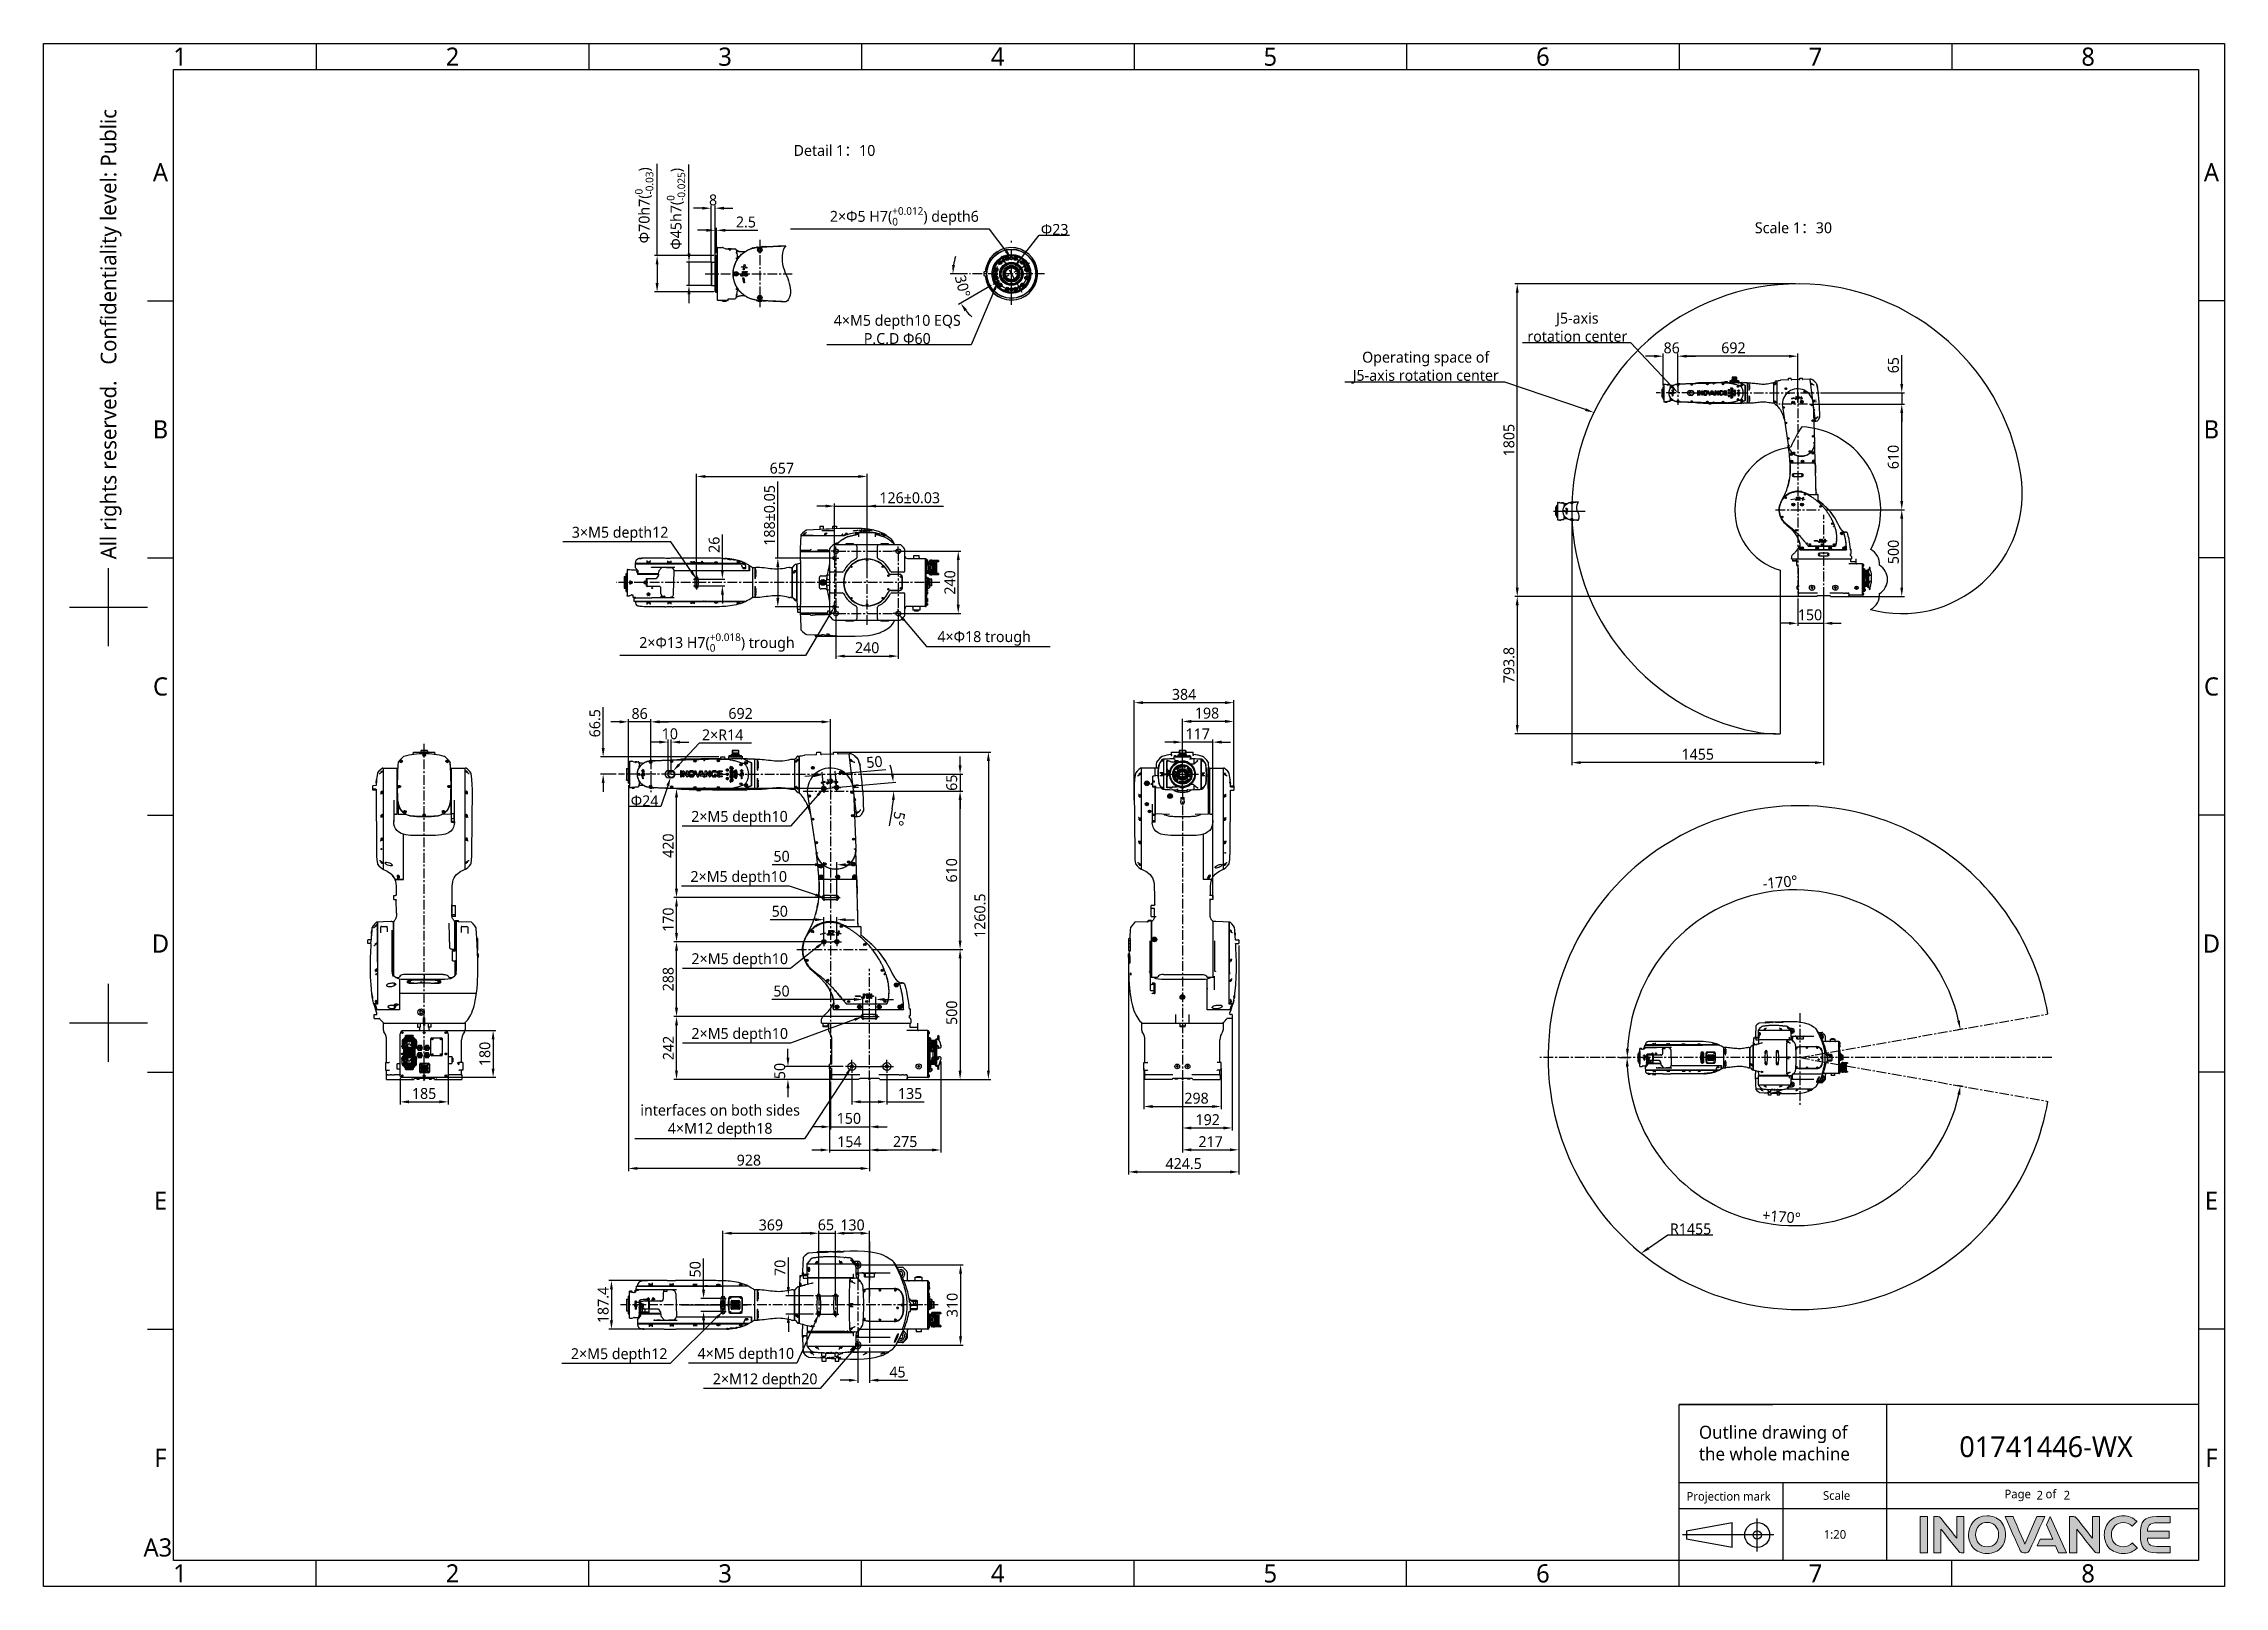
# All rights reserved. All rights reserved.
# Model space of a CAD drawing. Header units: millimetres. Extents: x 5828 to 6704, y 123 to 421.
# Drawn here: x 6283.7 to 6703.7, y 123.6 to 420.6 of the extents above; entities that cross this region are included whole.
import ezdxf
from ezdxf import colors
from ezdxf.entities.mleader import LeaderData, LeaderLine
from ezdxf.enums import TextEntityAlignment as Align
from ezdxf.math import Vec2, Vec3

# ---------------------------------------------------------------- set-up
doc = ezdxf.new("R2010")
doc.units = ezdxf.units.MM
doc.linetypes.add('BANKLINE1', pattern=[5.5, 4, -1.5])
doc.linetypes.add('CENTER', pattern=[0.6, 0.375, -0.075, 0.075, -0.075])
for name, color, linetype in [('00_COMPONENTS', 7, 'BANKLINE1'), ('BREP_1_DXF_CONTINUOUS_LINE', 7, 'Continuous'), ('BREP_2_DXF_CONTINUOUS_LINE', 7, 'Continuous'), ('BREP_3_DXF_CONTINUOUS_LINE', 7, 'Continuous'), ('BREP_4_DXF_CONTINUOUS_LINE', 7, 'Continuous'), ('BREP_5_DXF_CONTINUOUS_LINE', 7, 'Continuous'), ('BREP_6_DXF_CONTINUOUS_LINE', 7, 'Continuous'), ('BREP_7_DXF_CONTINUOUS_LINE', 7, 'Continuous'), ('BREP_8_DXF_CONTINUOUS_LINE', 7, 'Continuous'), ('DIM', 7, 'Continuous'), ('HATCH', 7, 'Continuous'), ('中心线', 7, 'Continuous'), ('外形图', 7, 'Continuous'), ('多重引线', 7, 'Continuous'), ('尺寸标注', 7, 'Continuous'), ('模板', 7, 'Continuous')]:
    doc.layers.add(name, color=color, linetype=linetype)
doc.layers.add('logo-蓝色', color=7, linetype='Continuous', true_color=0x008ccf)
doc.styles.add('微软雅黑', font='msyh.ttc', dxfattribs={"height": 2.1})
doc.dimstyles.new('尺寸标注_1_20比例', dxfattribs={"dimtxt": 2.1, "dimasz": 1.7, "dimexe": 0.5, "dimexo": 0.4, "dimgap": 0.5, "dimtad": 1, "dimdec": 1, "dimlfac": 20, "dimdsep": 46, "dimtxsty": '微软雅黑', "dimcen": 0.09, "dimadec": 0, "dimazin": 0, "dimtp": 0.01, "dimtm": 0.01, "dimtfac": 1, "dimtdec": 1, "dimtofl": 0, "dimtmove": 0, "dimatfit": 3, "dimfxl": 1, "dimtolj": 1, "dimarcsym": 0})
doc.dimstyles.new('尺寸标注_细节_1_10比例', dxfattribs={"dimtxt": 1.5, "dimasz": 1.25, "dimexe": 0.5, "dimexo": 0.4, "dimgap": 0.5, "dimtad": 1, "dimlfac": 10, "dimdsep": 46, "dimtxsty": '微软雅黑', "dimcen": 0.09, "dimadec": 0, "dimazin": 0, "dimtp": 0.01, "dimtm": 0.01, "dimtfac": 1, "dimtofl": 0, "dimtmove": 0, "dimatfit": 3, "dimfxl": 1, "dimtolj": 1, "dimarcsym": 0})

msp = doc.modelspace()

# ---------------------------------------------------------------- texts
at = {"layer": '外形图', "char_height": 2.1, "attachment_point": 1, "style": '微软雅黑'}
for s, insert, width in [('Detail 1：10', (6428.0933, 401.1096), 17.429501), ('Scale 1：30', (6613.2293, 386.2231), 16.717377)]:
    msp.add_mtext(s, dxfattribs=dict(at, insert=insert, width=width))

# ---------------------------------------------------------------- blocks, each defined once
blk = doc.blocks.new('图纸页')
at = {"layer": 'logo-蓝色'}
h = blk.add_hatch(color=256, dxfattribs=at)
h.dxf.hatch_style = 1
edge = h.paths.add_edge_path()
edge.add_spline(control_points=[(6645.09, 130.11), (6645.09, 130.11), (6646.46, 130.11), (6646.46, 130.11), (6646.46, 130.11), (6646.46, 130.11), (6646.46, 137.06), (6646.46, 137.06), (6646.46, 137.06), (6646.46, 137.06), (6645.09, 137.06), (6645.09, 137.06), (6645.09, 137.06), (6645.09, 137.06), (6645.09, 130.11), (6645.09, 130.11)], knot_values=[0, 0, 0, 0, 0.25, 0.25, 0.25, 0.25, 0.5, 0.5, 0.5, 0.5, 0.75, 0.75, 0.75, 0.75, 1, 1, 1, 1], degree=3, periodic=1)
h = blk.add_hatch(color=256, dxfattribs=at)
h.dxf.hatch_style = 1
edge = h.paths.add_edge_path()
edge.add_spline(control_points=[(6652.11, 137.07), (6652.11, 137.07), (6652.11, 132.88), (6652.11, 132.88), (6652.11, 132.88), (6652.11, 132.88), (6649.04, 136.76), (6649.04, 136.76), (6649.04, 136.76), (6648.9, 136.94), (6648.69, 137.06), (6648.44, 137.06), (6648.44, 137.06), (6648.44, 137.06), (6647.69, 137.06), (6647.69, 137.06), (6647.69, 137.06), (6647.69, 137.06), (6647.69, 130.1), (6647.69, 130.1), (6647.69, 130.1), (6647.69, 130.1), (6649.07, 130.1), (6649.07, 130.1), (6649.07, 130.1), (6649.07, 130.1), (6649.07, 134.65), (6649.07, 134.65), (6649.07, 134.65), (6649.07, 134.65), (6652.52, 130.31), (6652.52, 130.31), (6652.52, 130.31), (6652.62, 130.18), (6652.77, 130.1), (6652.95, 130.1), (6652.95, 130.1), (6652.95, 130.1), (6653.49, 130.1), (6653.49, 130.1), (6653.49, 130.1), (6653.49, 130.1), (6653.49, 137.07), (6653.49, 137.07), (6653.49, 137.07), (6653.49, 137.07), (6652.11, 137.07), (6652.11, 137.07)], knot_values=[0, 0, 0, 0, 0.083333, 0.083333, 0.083333, 0.083333, 0.166667, 0.166667, 0.166667, 0.166667, 0.25, 0.25, 0.25, 0.25, 0.333333, 0.333333, 0.333333, 0.333333, 0.416667, 0.416667, 0.416667, 0.416667, 0.5, 0.5, 0.5, 0.5, 0.583333, 0.583333, 0.583333, 0.583333, 0.666667, 0.666667, 0.666667, 0.666667, 0.75, 0.75, 0.75, 0.75, 0.833333, 0.833333, 0.833333, 0.833333, 0.916667, 0.916667, 0.916667, 0.916667, 1, 1, 1, 1], degree=3, periodic=1)
h = blk.add_hatch(color=256, dxfattribs=at)
h.dxf.hatch_style = 1
edge = h.paths.add_edge_path(flags=16)
edge.add_spline(control_points=[(6656.4, 135.34), (6656.79, 135.74), (6657.32, 135.94), (6657.96, 135.94), (6657.96, 135.94), (6658.6, 135.94), (6659.12, 135.74), (6659.51, 135.35), (6659.51, 135.35), (6659.94, 134.91), (6660.18, 134.25), (6660.17, 133.54), (6660.17, 133.54), (6660.15, 132.42), (6659.56, 131.23), (6657.96, 131.23), (6657.96, 131.23), (6656.38, 131.23), (6655.78, 132.42), (6655.75, 133.53), (6655.75, 133.53), (6655.73, 134.23), (6655.97, 134.89), (6656.4, 135.34)], knot_values=[0, 0, 0, 0, 0.166667, 0.166667, 0.166667, 0.166667, 0.333333, 0.333333, 0.333333, 0.333333, 0.5, 0.5, 0.5, 0.5, 0.666667, 0.666667, 0.666667, 0.666667, 0.833333, 0.833333, 0.833333, 0.833333, 1, 1, 1, 1], degree=3, periodic=0)
edge = h.paths.add_edge_path()
edge.add_spline(control_points=[(6657.96, 137.21), (6655.5, 137.21), (6654.39, 135.31), (6654.39, 133.54), (6654.39, 133.54), (6654.39, 132.58), (6654.7, 131.71), (6655.26, 131.07), (6655.26, 131.07), (6655.9, 130.34), (6656.83, 129.96), (6657.96, 129.96), (6657.96, 129.96), (6659.09, 129.96), (6660.02, 130.35), (6660.66, 131.08), (6660.66, 131.08), (6661.21, 131.72), (6661.52, 132.6), (6661.53, 133.55), (6661.53, 133.55), (6661.54, 134.58), (6661.17, 135.55), (6660.51, 136.22), (6660.51, 136.22), (6659.87, 136.87), (6658.99, 137.21), (6657.96, 137.21)], knot_values=[0, 0, 0, 0, 0.142857, 0.142857, 0.142857, 0.142857, 0.285714, 0.285714, 0.285714, 0.285714, 0.428571, 0.428571, 0.428571, 0.428571, 0.571429, 0.571429, 0.571429, 0.571429, 0.714286, 0.714286, 0.714286, 0.714286, 0.857143, 0.857143, 0.857143, 0.857143, 1, 1, 1, 1], degree=3, periodic=0)
h = blk.add_hatch(color=256, dxfattribs=at)
h.dxf.hatch_style = 1
edge = h.paths.add_edge_path()
edge.add_spline(control_points=[(6667.51, 137.06), (6667.51, 137.06), (6665.24, 131.74), (6665.24, 131.74), (6665.24, 131.74), (6665.24, 131.74), (6662.96, 137.06), (6662.96, 137.06), (6662.96, 137.06), (6662.96, 137.06), (6661.41, 137.06), (6661.41, 137.06), (6661.41, 137.06), (6661.41, 137.06), (6664.34, 130.55), (6664.34, 130.55), (6664.34, 130.55), (6664.45, 130.29), (6664.71, 130.11), (6665.02, 130.11), (6665.02, 130.11), (6665.02, 130.11), (6665.02, 130.11), (6665.02, 130.11), (6665.02, 130.11), (6665.02, 130.11), (6665.45, 130.11), (6665.45, 130.11), (6665.45, 130.11), (6665.45, 130.11), (6665.45, 130.11), (6665.45, 130.11), (6665.45, 130.11), (6665.76, 130.11), (6666.02, 130.29), (6666.14, 130.55), (6666.14, 130.55), (6666.14, 130.55), (6669.06, 137.06), (6669.06, 137.06), (6669.06, 137.06), (6669.06, 137.06), (6667.51, 137.06), (6667.51, 137.06)], knot_values=[0, 0, 0, 0, 0.090909, 0.090909, 0.090909, 0.090909, 0.181818, 0.181818, 0.181818, 0.181818, 0.272727, 0.272727, 0.272727, 0.272727, 0.363636, 0.363636, 0.363636, 0.363636, 0.454545, 0.454545, 0.454545, 0.454545, 0.545455, 0.545455, 0.545455, 0.545455, 0.636364, 0.636364, 0.636364, 0.636364, 0.727273, 0.727273, 0.727273, 0.727273, 0.818182, 0.818182, 0.818182, 0.818182, 0.909091, 0.909091, 0.909091, 0.909091, 1, 1, 1, 1], degree=3, periodic=1)
h = blk.add_hatch(color=256, dxfattribs=at)
h.dxf.hatch_style = 1
edge = h.paths.add_edge_path()
edge.add_spline(control_points=[(6670.13, 137.06), (6670.13, 137.06), (6669.41, 135.45), (6669.41, 135.45), (6669.41, 135.45), (6669.41, 135.45), (6670.61, 132.7), (6670.61, 132.7), (6670.61, 132.7), (6670.61, 132.7), (6668.17, 132.7), (6668.17, 132.7), (6668.17, 132.7), (6668.17, 132.7), (6667.59, 131.4), (6667.59, 131.4), (6667.59, 131.4), (6667.59, 131.4), (6671.16, 131.4), (6671.16, 131.4), (6671.16, 131.4), (6671.16, 131.4), (6671.74, 130.11), (6671.74, 130.11), (6671.74, 130.11), (6671.74, 130.11), (6673.25, 130.11), (6673.25, 130.11), (6673.25, 130.11), (6673.25, 130.11), (6670.13, 137.06), (6670.13, 137.06)], knot_values=[0, 0, 0, 0, 0.125, 0.125, 0.125, 0.125, 0.25, 0.25, 0.25, 0.25, 0.375, 0.375, 0.375, 0.375, 0.5, 0.5, 0.5, 0.5, 0.625, 0.625, 0.625, 0.625, 0.75, 0.75, 0.75, 0.75, 0.875, 0.875, 0.875, 0.875, 1, 1, 1, 1], degree=3, periodic=1)
h = blk.add_hatch(color=256, dxfattribs=at)
h.dxf.hatch_style = 1
edge = h.paths.add_edge_path()
edge.add_spline(control_points=[(6678.25, 137.07), (6678.25, 137.07), (6678.25, 132.88), (6678.25, 132.88), (6678.25, 132.88), (6678.25, 132.88), (6675.18, 136.76), (6675.18, 136.76), (6675.18, 136.76), (6675.04, 136.94), (6674.82, 137.06), (6674.58, 137.06), (6674.58, 137.06), (6674.58, 137.06), (6673.83, 137.06), (6673.83, 137.06), (6673.83, 137.06), (6673.83, 137.06), (6673.83, 130.1), (6673.83, 130.1), (6673.83, 130.1), (6673.83, 130.1), (6675.21, 130.1), (6675.21, 130.1), (6675.21, 130.1), (6675.21, 130.1), (6675.21, 134.65), (6675.21, 134.65), (6675.21, 134.65), (6675.21, 134.65), (6678.66, 130.31), (6678.66, 130.31), (6678.66, 130.31), (6678.76, 130.18), (6678.91, 130.1), (6679.09, 130.1), (6679.09, 130.1), (6679.09, 130.1), (6679.63, 130.1), (6679.63, 130.1), (6679.63, 130.1), (6679.63, 130.1), (6679.63, 137.07), (6679.63, 137.07), (6679.63, 137.07), (6679.63, 137.07), (6678.25, 137.07), (6678.25, 137.07)], knot_values=[0, 0, 0, 0, 0.083333, 0.083333, 0.083333, 0.083333, 0.166667, 0.166667, 0.166667, 0.166667, 0.25, 0.25, 0.25, 0.25, 0.333333, 0.333333, 0.333333, 0.333333, 0.416667, 0.416667, 0.416667, 0.416667, 0.5, 0.5, 0.5, 0.5, 0.583333, 0.583333, 0.583333, 0.583333, 0.666667, 0.666667, 0.666667, 0.666667, 0.75, 0.75, 0.75, 0.75, 0.833333, 0.833333, 0.833333, 0.833333, 0.916667, 0.916667, 0.916667, 0.916667, 1, 1, 1, 1], degree=3, periodic=1)
h = blk.add_hatch(color=256, dxfattribs=at)
h.dxf.hatch_style = 1
edge = h.paths.add_edge_path()
edge.add_spline(control_points=[(6685.92, 131.95), (6685.49, 131.52), (6684.84, 131.26), (6684.22, 131.26), (6684.22, 131.26), (6682.52, 131.26), (6681.9, 132.44), (6681.9, 133.55), (6681.9, 133.55), (6681.89, 134.21), (6682.13, 134.83), (6682.55, 135.26), (6682.55, 135.26), (6682.96, 135.67), (6683.54, 135.89), (6684.22, 135.89), (6684.22, 135.89), (6684.85, 135.89), (6685.43, 135.66), (6685.85, 135.25), (6685.85, 135.25), (6685.85, 135.25), (6685.88, 135.22), (6685.88, 135.22), (6685.88, 135.22), (6685.88, 135.22), (6686.8, 136.12), (6686.8, 136.12), (6686.8, 136.12), (6686.8, 136.12), (6686.77, 136.15), (6686.77, 136.15), (6686.77, 136.15), (6686.07, 136.84), (6685.18, 137.21), (6684.22, 137.21), (6684.22, 137.21), (6683.14, 137.21), (6682.22, 136.86), (6681.56, 136.2), (6681.56, 136.2), (6680.9, 135.53), (6680.53, 134.57), (6680.53, 133.54), (6680.53, 133.54), (6680.54, 132.58), (6680.85, 131.7), (6681.41, 131.07), (6681.41, 131.07), (6682.06, 130.34), (6683.03, 129.96), (6684.22, 129.96), (6684.22, 129.96), (6685.26, 129.96), (6686.17, 130.32), (6686.86, 130.99), (6686.86, 130.99), (6686.86, 130.99), (6686.89, 131.02), (6686.89, 131.02), (6686.89, 131.02), (6686.89, 131.02), (6685.95, 131.98), (6685.95, 131.98), (6685.95, 131.98), (6685.95, 131.98), (6685.92, 131.95), (6685.92, 131.95)], knot_values=[0, 0, 0, 0, 0.058824, 0.058824, 0.058824, 0.058824, 0.117647, 0.117647, 0.117647, 0.117647, 0.176471, 0.176471, 0.176471, 0.176471, 0.235294, 0.235294, 0.235294, 0.235294, 0.294118, 0.294118, 0.294118, 0.294118, 0.352941, 0.352941, 0.352941, 0.352941, 0.411765, 0.411765, 0.411765, 0.411765, 0.470588, 0.470588, 0.470588, 0.470588, 0.529412, 0.529412, 0.529412, 0.529412, 0.588235, 0.588235, 0.588235, 0.588235, 0.647059, 0.647059, 0.647059, 0.647059, 0.705882, 0.705882, 0.705882, 0.705882, 0.764706, 0.764706, 0.764706, 0.764706, 0.823529, 0.823529, 0.823529, 0.823529, 0.882353, 0.882353, 0.882353, 0.882353, 0.941176, 0.941176, 0.941176, 0.941176, 1, 1, 1, 1], degree=3, periodic=0)
h = blk.add_hatch(color=256, dxfattribs=at)
h.dxf.hatch_style = 1
edge = h.paths.add_edge_path()
edge.add_spline(control_points=[(6690.62, 135.85), (6690.62, 135.85), (6693.22, 135.85), (6693.22, 135.85), (6693.22, 135.85), (6693.22, 135.85), (6693.22, 137.06), (6693.22, 137.06), (6693.22, 137.06), (6693.22, 137.06), (6690.59, 137.06), (6690.59, 137.06), (6690.59, 137.06), (6688.16, 137.06), (6687.49, 136.14), (6687.49, 133.67), (6687.49, 133.67), (6687.49, 133.67), (6687.49, 133.59), (6687.49, 133.59), (6687.49, 133.59), (6687.49, 133.59), (6687.49, 133.58), (6687.49, 133.58), (6687.49, 133.58), (6687.49, 133.58), (6687.49, 133.58), (6687.49, 133.58), (6687.49, 133.58), (6687.49, 133.58), (6687.49, 133.58), (6687.49, 133.58), (6687.49, 133.58), (6687.49, 133.58), (6687.49, 133.49), (6687.49, 133.49), (6687.49, 133.49), (6687.49, 131.03), (6688.16, 130.1), (6690.59, 130.1), (6690.59, 130.1), (6690.59, 130.1), (6693.22, 130.1), (6693.22, 130.1), (6693.22, 130.1), (6693.22, 130.1), (6693.22, 131.31), (6693.22, 131.31), (6693.22, 131.31), (6693.22, 131.31), (6690.62, 131.31), (6690.62, 131.31), (6690.62, 131.31), (6689.98, 131.31), (6689.49, 131.43), (6689.2, 131.77), (6689.2, 131.77), (6688.97, 132.03), (6688.86, 132.45), (6688.83, 132.93), (6688.83, 132.93), (6688.83, 132.93), (6692.99, 132.93), (6692.99, 132.93), (6692.99, 132.93), (6692.99, 132.93), (6692.99, 133.58), (6692.99, 133.58), (6692.99, 133.58), (6692.99, 133.58), (6692.99, 134.23), (6692.99, 134.23), (6692.99, 134.23), (6692.99, 134.23), (6688.83, 134.23), (6688.83, 134.23), (6688.83, 134.23), (6688.86, 134.71), (6688.97, 135.13), (6689.2, 135.4), (6689.2, 135.4), (6689.49, 135.73), (6689.98, 135.85), (6690.62, 135.85)], knot_values=[0, 0, 0, 0, 0.047619, 0.047619, 0.047619, 0.047619, 0.095238, 0.095238, 0.095238, 0.095238, 0.142857, 0.142857, 0.142857, 0.142857, 0.190476, 0.190476, 0.190476, 0.190476, 0.238095, 0.238095, 0.238095, 0.238095, 0.285714, 0.285714, 0.285714, 0.285714, 0.333333, 0.333333, 0.333333, 0.333333, 0.380952, 0.380952, 0.380952, 0.380952, 0.428571, 0.428571, 0.428571, 0.428571, 0.47619, 0.47619, 0.47619, 0.47619, 0.52381, 0.52381, 0.52381, 0.52381, 0.571429, 0.571429, 0.571429, 0.571429, 0.619048, 0.619048, 0.619048, 0.619048, 0.666667, 0.666667, 0.666667, 0.666667, 0.714286, 0.714286, 0.714286, 0.714286, 0.761905, 0.761905, 0.761905, 0.761905, 0.809524, 0.809524, 0.809524, 0.809524, 0.857143, 0.857143, 0.857143, 0.857143, 0.904762, 0.904762, 0.904762, 0.904762, 0.952381, 0.952381, 0.952381, 0.952381, 1, 1, 1, 1], degree=3, periodic=0)
at = {"layer": 'logo-蓝色', "lineweight": 9}
for points, knots in [([(6646.46, 137.06), (6646.46, 137.06), (6646.46, 137.06), (6645.09, 137.06), (6645.09, 137.06)], [0.5, 0.5, 0.5, 0.5, 0.5, 0.75, 0.75, 0.75, 0.75]), ([(6645.09, 137.06), (6645.09, 137.06), (6645.09, 137.06), (6645.09, 130.11), (6645.09, 130.11)], [0.75, 0.75, 0.75, 0.75, 0.75, 1, 1, 1, 1]), ([(6646.46, 130.11), (6646.46, 130.11), (6646.46, 130.11), (6646.46, 137.06), (6646.46, 137.06)], [0.25, 0.25, 0.25, 0.25, 0.25, 0.5, 0.5, 0.5, 0.5]), ([(6648.44, 137.06), (6648.44, 137.06), (6648.44, 137.06), (6647.69, 137.06), (6647.69, 137.06)], [0.25, 0.25, 0.25, 0.25, 0.25000001, 0.33333333, 0.33333333, 0.33333333, 0.33333333]), ([(6647.69, 137.06), (6647.69, 137.06), (6647.69, 137.06), (6647.69, 130.1), (6647.69, 130.1)], [0.33333333, 0.33333333, 0.33333333, 0.33333333, 0.33333334, 0.41666667, 0.41666667, 0.41666667, 0.41666667]), ([(6649.04, 136.76), (6649.04, 136.76), (6648.9, 136.94), (6648.69, 137.06), (6648.44, 137.06)], [0.16666667, 0.16666667, 0.16666667, 0.16666667, 0.16666668, 0.25, 0.25, 0.25, 0.25]), ([(6652.11, 132.88), (6652.11, 132.88), (6652.11, 132.88), (6649.04, 136.76), (6649.04, 136.76)], [0.08333333, 0.08333333, 0.08333333, 0.08333333, 0.08333334, 0.16666667, 0.16666667, 0.16666667, 0.16666667]), ([(6649.07, 130.1), (6649.07, 130.1), (6649.07, 130.1), (6649.07, 134.65), (6649.07, 134.65)], [0.5, 0.5, 0.5, 0.5, 0.50000001, 0.58333333, 0.58333333, 0.58333333, 0.58333333]), ([(6649.07, 134.65), (6649.07, 134.65), (6649.07, 134.65), (6652.52, 130.31), (6652.52, 130.31)], [0.58333333, 0.58333333, 0.58333333, 0.58333333, 0.58333334, 0.66666667, 0.66666667, 0.66666667, 0.66666667]), ([(6653.49, 137.07), (6653.49, 137.07), (6653.49, 137.07), (6652.11, 137.07), (6652.11, 137.07)], [0.91666667, 0.91666667, 0.91666667, 0.91666667, 0.91666668, 1, 1, 1, 1]), ([(6653.49, 130.1), (6653.49, 130.1), (6653.49, 130.1), (6653.49, 137.07), (6653.49, 137.07)], [0.83333333, 0.83333333, 0.83333333, 0.83333333, 0.83333334, 0.91666667, 0.91666667, 0.91666667, 0.91666667]), ([(6655.75, 133.53), (6655.75, 133.53), (6655.73, 134.23), (6655.97, 134.89), (6656.4, 135.34)], [0.8333333, 0.8333333, 0.8333333, 0.8333333, 0.8333333, 1, 1, 1, 1]), ([(6660.51, 136.22), (6660.51, 136.22), (6659.87, 136.87), (6658.99, 137.21), (6657.96, 137.21)], [0.8571429, 0.8571429, 0.8571429, 0.8571429, 0.8571429, 1, 1, 1, 1]), ([(6657.96, 135.94), (6657.96, 135.94), (6658.6, 135.94), (6659.12, 135.74), (6659.51, 135.35)], [0.1666667, 0.1666667, 0.1666667, 0.1666667, 0.1666667, 0.3333333, 0.3333333, 0.3333333, 0.3333333]), ([(6659.51, 135.35), (6659.51, 135.35), (6659.94, 134.91), (6660.18, 134.25), (6660.17, 133.54)], [0.3333333, 0.3333333, 0.3333333, 0.3333333, 0.3333333, 0.5, 0.5, 0.5, 0.5]), ([(6661.53, 133.55), (6661.53, 133.55), (6661.54, 134.58), (6661.17, 135.55), (6660.51, 136.22)], [0.7142857, 0.7142857, 0.7142857, 0.7142857, 0.7142857, 0.8571429, 0.8571429, 0.8571429, 0.8571429]), ([(6662.96, 137.06), (6662.96, 137.06), (6662.96, 137.06), (6661.41, 137.06), (6661.41, 137.06)], [0.18181818, 0.18181818, 0.18181818, 0.18181818, 0.18181819, 0.27272727, 0.27272727, 0.27272727, 0.27272727]), ([(6661.41, 137.06), (6661.41, 137.06), (6661.41, 137.06), (6664.34, 130.55), (6664.34, 130.55)], [0.27272727, 0.27272727, 0.27272727, 0.27272727, 0.27272728, 0.36363636, 0.36363636, 0.36363636, 0.36363636]), ([(6665.24, 131.74), (6665.24, 131.74), (6665.24, 131.74), (6662.96, 137.06), (6662.96, 137.06)], [0.09090909, 0.09090909, 0.09090909, 0.09090909, 0.0909091, 0.18181818, 0.18181818, 0.18181818, 0.18181818]), ([(6666.14, 130.55), (6666.14, 130.55), (6666.14, 130.55), (6669.06, 137.06), (6669.06, 137.06)], [0.81818182, 0.81818182, 0.81818182, 0.81818182, 0.81818183, 0.90909091, 0.90909091, 0.90909091, 0.90909091]), ([(6669.06, 137.06), (6669.06, 137.06), (6669.06, 137.06), (6667.51, 137.06), (6667.51, 137.06)], [0.90909091, 0.90909091, 0.90909091, 0.90909091, 0.90909092, 1, 1, 1, 1]), ([(6669.41, 135.45), (6669.41, 135.45), (6669.41, 135.45), (6670.61, 132.7), (6670.61, 132.7)], [0.125, 0.125, 0.125, 0.125, 0.125, 0.25, 0.25, 0.25, 0.25]), ([(6673.25, 130.11), (6673.25, 130.11), (6673.25, 130.11), (6670.13, 137.06), (6670.13, 137.06)], [0.875, 0.875, 0.875, 0.875, 0.875, 1, 1, 1, 1]), ([(6674.58, 137.06), (6674.58, 137.06), (6674.58, 137.06), (6673.83, 137.06), (6673.83, 137.06)], [0.25, 0.25, 0.25, 0.25, 0.25000001, 0.33333333, 0.33333333, 0.33333333, 0.33333333]), ([(6673.83, 137.06), (6673.83, 137.06), (6673.83, 137.06), (6673.83, 130.1), (6673.83, 130.1)], [0.33333333, 0.33333333, 0.33333333, 0.33333333, 0.33333334, 0.41666667, 0.41666667, 0.41666667, 0.41666667]), ([(6675.18, 136.76), (6675.18, 136.76), (6675.04, 136.94), (6674.82, 137.06), (6674.58, 137.06)], [0.16666667, 0.16666667, 0.16666667, 0.16666667, 0.16666668, 0.25, 0.25, 0.25, 0.25]), ([(6678.25, 132.88), (6678.25, 132.88), (6678.25, 132.88), (6675.18, 136.76), (6675.18, 136.76)], [0.08333333, 0.08333333, 0.08333333, 0.08333333, 0.08333334, 0.16666667, 0.16666667, 0.16666667, 0.16666667]), ([(6675.21, 130.1), (6675.21, 130.1), (6675.21, 130.1), (6675.21, 134.65), (6675.21, 134.65)], [0.5, 0.5, 0.5, 0.5, 0.50000001, 0.58333333, 0.58333333, 0.58333333, 0.58333333]), ([(6675.21, 134.65), (6675.21, 134.65), (6675.21, 134.65), (6678.66, 130.31), (6678.66, 130.31)], [0.58333333, 0.58333333, 0.58333333, 0.58333333, 0.58333334, 0.66666667, 0.66666667, 0.66666667, 0.66666667]), ([(6679.63, 137.07), (6679.63, 137.07), (6679.63, 137.07), (6678.25, 137.07), (6678.25, 137.07)], [0.91666667, 0.91666667, 0.91666667, 0.91666667, 0.91666668, 1, 1, 1, 1]), ([(6679.63, 130.1), (6679.63, 130.1), (6679.63, 130.1), (6679.63, 137.07), (6679.63, 137.07)], [0.83333333, 0.83333333, 0.83333333, 0.83333333, 0.83333334, 0.91666667, 0.91666667, 0.91666667, 0.91666667]), ([(6681.56, 136.2), (6681.56, 136.2), (6680.9, 135.53), (6680.53, 134.57), (6680.53, 133.54)], [0.58823529, 0.58823529, 0.58823529, 0.58823529, 0.5882353, 0.64705882, 0.64705882, 0.64705882, 0.64705882]), ([(6686.77, 136.15), (6686.77, 136.15), (6686.07, 136.84), (6685.18, 137.21), (6684.22, 137.21), (6684.22, 137.21), (6683.14, 137.21), (6682.22, 136.86), (6681.56, 136.2)], [0.4705882, 0.4705882, 0.4705882, 0.4705882, 0.4705882, 0.5294118, 0.5294118, 0.5294118, 0.5294118, 0.5882353, 0.5882353, 0.5882353, 0.5882353]), ([(6681.9, 133.55), (6681.9, 133.55), (6681.89, 134.21), (6682.13, 134.83), (6682.55, 135.26)], [0.11764706, 0.11764706, 0.11764706, 0.11764706, 0.11764707, 0.17647059, 0.17647059, 0.17647059, 0.17647059]), ([(6682.55, 135.26), (6682.55, 135.26), (6682.96, 135.67), (6683.54, 135.89), (6684.22, 135.89)], [0.17647059, 0.17647059, 0.17647059, 0.17647059, 0.1764706, 0.23529412, 0.23529412, 0.23529412, 0.23529412]), ([(6684.22, 135.89), (6684.22, 135.89), (6684.85, 135.89), (6685.43, 135.66), (6685.85, 135.25)], [0.23529412, 0.23529412, 0.23529412, 0.23529412, 0.23529413, 0.29411765, 0.29411765, 0.29411765, 0.29411765]), ([(6685.85, 135.25), (6685.85, 135.25), (6685.85, 135.25), (6685.88, 135.22), (6685.88, 135.22)], [0.29411765, 0.29411765, 0.29411765, 0.29411765, 0.29411766, 0.35294118, 0.35294118, 0.35294118, 0.35294118]), ([(6685.88, 135.22), (6685.88, 135.22), (6685.88, 135.22), (6686.8, 136.12), (6686.8, 136.12)], [0.35294118, 0.35294118, 0.35294118, 0.35294118, 0.35294119, 0.41176471, 0.41176471, 0.41176471, 0.41176471]), ([(6686.8, 136.12), (6686.8, 136.12), (6686.8, 136.12), (6686.77, 136.15), (6686.77, 136.15)], [0.41176471, 0.41176471, 0.41176471, 0.41176471, 0.41176472, 0.47058824, 0.47058824, 0.47058824, 0.47058824]), ([(6690.59, 137.06), (6690.59, 137.06), (6688.16, 137.06), (6687.49, 136.14), (6687.49, 133.67)], [0.14285714, 0.14285714, 0.14285714, 0.14285714, 0.14285715, 0.19047619, 0.19047619, 0.19047619, 0.19047619]), ([(6688.83, 134.23), (6688.83, 134.23), (6688.86, 134.71), (6688.97, 135.13), (6689.2, 135.4)], [0.9047619, 0.9047619, 0.9047619, 0.9047619, 0.90476191, 0.95238095, 0.95238095, 0.95238095, 0.95238095]), ([(6689.2, 135.4), (6689.2, 135.4), (6689.49, 135.73), (6689.98, 135.85), (6690.62, 135.85)], [0.95238095, 0.95238095, 0.95238095, 0.95238095, 0.95238096, 1, 1, 1, 1]), ([(6693.22, 137.06), (6693.22, 137.06), (6693.22, 137.06), (6690.59, 137.06), (6690.59, 137.06)], [0.0952381, 0.0952381, 0.0952381, 0.0952381, 0.09523811, 0.14285714, 0.14285714, 0.14285714, 0.14285714]), ([(6693.22, 135.85), (6693.22, 135.85), (6693.22, 135.85), (6693.22, 137.06), (6693.22, 137.06)], [0.04761905, 0.04761905, 0.04761905, 0.04761905, 0.04761906, 0.0952381, 0.0952381, 0.0952381, 0.0952381]), ([(6652.52, 130.31), (6652.52, 130.31), (6652.62, 130.18), (6652.77, 130.1), (6652.95, 130.1)], [0.66666667, 0.66666667, 0.66666667, 0.66666667, 0.66666668, 0.75, 0.75, 0.75, 0.75]), ([(6654.39, 133.54), (6654.39, 133.54), (6654.39, 132.58), (6654.7, 131.71), (6655.26, 131.07)], [0.1428571, 0.1428571, 0.1428571, 0.1428571, 0.1428572, 0.2857143, 0.2857143, 0.2857143, 0.2857143]), ([(6655.26, 131.07), (6655.26, 131.07), (6655.9, 130.34), (6656.83, 129.96), (6657.96, 129.96)], [0.2857143, 0.2857143, 0.2857143, 0.2857143, 0.2857143, 0.4285714, 0.4285714, 0.4285714, 0.4285714]), ([(6660.17, 133.54), (6660.17, 133.54), (6660.15, 132.42), (6659.56, 131.23), (6657.96, 131.23), (6657.96, 131.23), (6656.38, 131.23), (6655.78, 132.42), (6655.75, 133.53)], [0.5, 0.5, 0.5, 0.5, 0.5, 0.6666667, 0.6666667, 0.6666667, 0.6666667, 0.8333333, 0.8333333, 0.8333333, 0.8333333]), ([(6657.96, 129.96), (6657.96, 129.96), (6659.09, 129.96), (6660.02, 130.35), (6660.66, 131.08)], [0.4285714, 0.4285714, 0.4285714, 0.4285714, 0.4285714, 0.5714286, 0.5714286, 0.5714286, 0.5714286]), ([(6660.66, 131.08), (6660.66, 131.08), (6661.21, 131.72), (6661.52, 132.6), (6661.53, 133.55)], [0.5714286, 0.5714286, 0.5714286, 0.5714286, 0.5714286, 0.7142857, 0.7142857, 0.7142857, 0.7142857]), ([(6664.34, 130.55), (6664.34, 130.55), (6664.45, 130.29), (6664.71, 130.11), (6665.02, 130.11)], [0.36363636, 0.36363636, 0.36363636, 0.36363636, 0.36363637, 0.45454545, 0.45454545, 0.45454545, 0.45454545]), ([(6665.45, 130.11), (6665.45, 130.11), (6665.76, 130.11), (6666.02, 130.29), (6666.14, 130.55)], [0.72727273, 0.72727273, 0.72727273, 0.72727273, 0.72727274, 0.81818182, 0.81818182, 0.81818182, 0.81818182]), ([(6668.17, 132.7), (6668.17, 132.7), (6668.17, 132.7), (6667.59, 131.4), (6667.59, 131.4)], [0.375, 0.375, 0.375, 0.375, 0.375, 0.5, 0.5, 0.5, 0.5]), ([(6667.59, 131.4), (6667.59, 131.4), (6667.59, 131.4), (6671.16, 131.4), (6671.16, 131.4)], [0.5, 0.5, 0.5, 0.5, 0.5, 0.625, 0.625, 0.625, 0.625]), ([(6670.61, 132.7), (6670.61, 132.7), (6670.61, 132.7), (6668.17, 132.7), (6668.17, 132.7)], [0.25, 0.25, 0.25, 0.25, 0.25, 0.375, 0.375, 0.375, 0.375]), ([(6671.16, 131.4), (6671.16, 131.4), (6671.16, 131.4), (6671.74, 130.11), (6671.74, 130.11)], [0.625, 0.625, 0.625, 0.625, 0.625, 0.75, 0.75, 0.75, 0.75]), ([(6678.66, 130.31), (6678.66, 130.31), (6678.76, 130.18), (6678.91, 130.1), (6679.09, 130.1)], [0.66666667, 0.66666667, 0.66666667, 0.66666667, 0.66666668, 0.75, 0.75, 0.75, 0.75]), ([(6680.53, 133.54), (6680.53, 133.54), (6680.54, 132.58), (6680.85, 131.7), (6681.41, 131.07)], [0.64705882, 0.64705882, 0.64705882, 0.64705882, 0.64705883, 0.70588235, 0.70588235, 0.70588235, 0.70588235]), ([(6681.41, 131.07), (6681.41, 131.07), (6682.06, 130.34), (6683.03, 129.96), (6684.22, 129.96), (6684.22, 129.96), (6685.26, 129.96), (6686.17, 130.32), (6686.86, 130.99)], [0.7058824, 0.7058824, 0.7058824, 0.7058824, 0.7058824, 0.7647059, 0.7647059, 0.7647059, 0.7647059, 0.8235294, 0.8235294, 0.8235294, 0.8235294]), ([(6685.92, 131.95), (6685.49, 131.52), (6684.84, 131.26), (6684.22, 131.26), (6684.22, 131.26), (6682.52, 131.26), (6681.9, 132.44), (6681.9, 133.55)], [0, 0, 0, 0, 0.0588235, 0.0588235, 0.0588235, 0.0588235, 0.1176471, 0.1176471, 0.1176471, 0.1176471]), ([(6685.95, 131.98), (6685.95, 131.98), (6685.95, 131.98), (6685.92, 131.95), (6685.92, 131.95)], [0.94117647, 0.94117647, 0.94117647, 0.94117647, 0.94117648, 1, 1, 1, 1]), ([(6686.89, 131.02), (6686.89, 131.02), (6686.89, 131.02), (6685.95, 131.98), (6685.95, 131.98)], [0.88235294, 0.88235294, 0.88235294, 0.88235294, 0.88235295, 0.94117647, 0.94117647, 0.94117647, 0.94117647]), ([(6686.86, 130.99), (6686.86, 130.99), (6686.86, 130.99), (6686.89, 131.02), (6686.89, 131.02)], [0.82352941, 0.82352941, 0.82352941, 0.82352941, 0.82352942, 0.88235294, 0.88235294, 0.88235294, 0.88235294]), ([(6687.49, 133.67), (6687.49, 133.67), (6687.49, 133.67), (6687.49, 133.59), (6687.49, 133.59)], [0.19047619, 0.19047619, 0.19047619, 0.19047619, 0.1904762, 0.23809524, 0.23809524, 0.23809524, 0.23809524]), ([(6687.49, 133.59), (6687.49, 133.59), (6687.49, 133.59), (6687.49, 133.58), (6687.49, 133.58)], [0.23809524, 0.23809524, 0.23809524, 0.23809524, 0.23809525, 0.28571429, 0.28571429, 0.28571429, 0.28571429]), ([(6687.49, 133.58), (6687.49, 133.58), (6687.49, 133.58), (6687.49, 133.58), (6687.49, 133.58)], [0.28571429, 0.28571429, 0.28571429, 0.28571429, 0.2857143, 0.33333333, 0.33333333, 0.33333333, 0.33333333]), ([(6687.49, 133.58), (6687.49, 133.58), (6687.49, 133.58), (6687.49, 133.58), (6687.49, 133.58)], [0.33333333, 0.33333333, 0.33333333, 0.33333333, 0.33333334, 0.38095238, 0.38095238, 0.38095238, 0.38095238]), ([(6687.49, 133.58), (6687.49, 133.58), (6687.49, 133.58), (6687.49, 133.49), (6687.49, 133.49)], [0.38095238, 0.38095238, 0.38095238, 0.38095238, 0.38095239, 0.42857143, 0.42857143, 0.42857143, 0.42857143]), ([(6687.49, 133.49), (6687.49, 133.49), (6687.49, 131.03), (6688.16, 130.1), (6690.59, 130.1)], [0.42857143, 0.42857143, 0.42857143, 0.42857143, 0.42857144, 0.47619048, 0.47619048, 0.47619048, 0.47619048]), ([(6692.99, 134.23), (6692.99, 134.23), (6692.99, 134.23), (6688.83, 134.23), (6688.83, 134.23)], [0.85714286, 0.85714286, 0.85714286, 0.85714286, 0.85714287, 0.9047619, 0.9047619, 0.9047619, 0.9047619]), ([(6689.2, 131.77), (6689.2, 131.77), (6688.97, 132.03), (6688.86, 132.45), (6688.83, 132.93)], [0.66666667, 0.66666667, 0.66666667, 0.66666667, 0.66666668, 0.71428571, 0.71428571, 0.71428571, 0.71428571]), ([(6688.83, 132.93), (6688.83, 132.93), (6688.83, 132.93), (6692.99, 132.93), (6692.99, 132.93)], [0.71428571, 0.71428571, 0.71428571, 0.71428571, 0.71428572, 0.76190476, 0.76190476, 0.76190476, 0.76190476]), ([(6693.22, 131.31), (6693.22, 131.31), (6693.22, 131.31), (6690.62, 131.31), (6690.62, 131.31), (6690.62, 131.31), (6689.98, 131.31), (6689.49, 131.43), (6689.2, 131.77)], [0.57142857, 0.57142857, 0.57142857, 0.57142857, 0.57142858, 0.61904762, 0.61904762, 0.61904762, 0.61904763, 0.66666667, 0.66666667, 0.66666667, 0.66666667]), ([(6692.99, 133.58), (6692.99, 133.58), (6692.99, 133.58), (6692.99, 134.23), (6692.99, 134.23)], [0.80952381, 0.80952381, 0.80952381, 0.80952381, 0.80952382, 0.85714286, 0.85714286, 0.85714286, 0.85714286]), ([(6692.99, 132.93), (6692.99, 132.93), (6692.99, 132.93), (6692.99, 133.58), (6692.99, 133.58)], [0.76190476, 0.76190476, 0.76190476, 0.76190476, 0.76190477, 0.80952381, 0.80952381, 0.80952381, 0.80952381]), ([(6693.22, 130.1), (6693.22, 130.1), (6693.22, 130.1), (6693.22, 131.31), (6693.22, 131.31)], [0.52380952, 0.52380952, 0.52380952, 0.52380952, 0.52380953, 0.57142857, 0.57142857, 0.57142857, 0.57142857]), ([(6647.69, 130.1), (6647.69, 130.1), (6647.69, 130.1), (6649.07, 130.1), (6649.07, 130.1)], [0.41666667, 0.41666667, 0.41666667, 0.41666667, 0.41666668, 0.5, 0.5, 0.5, 0.5]), ([(6652.95, 130.1), (6652.95, 130.1), (6652.95, 130.1), (6653.49, 130.1), (6653.49, 130.1)], [0.75, 0.75, 0.75, 0.75, 0.75000001, 0.83333333, 0.83333333, 0.83333333, 0.83333333]), ([(6665.02, 130.11), (6665.02, 130.11), (6665.02, 130.11), (6665.02, 130.11), (6665.02, 130.11)], [0.45454545, 0.45454545, 0.45454545, 0.45454545, 0.45454546, 0.54545455, 0.54545455, 0.54545455, 0.54545455]), ([(6665.02, 130.11), (6665.02, 130.11), (6665.02, 130.11), (6665.45, 130.11), (6665.45, 130.11)], [0.54545455, 0.54545455, 0.54545455, 0.54545455, 0.54545456, 0.63636364, 0.63636364, 0.63636364, 0.63636364]), ([(6665.45, 130.11), (6665.45, 130.11), (6665.45, 130.11), (6665.45, 130.11), (6665.45, 130.11)], [0.63636364, 0.63636364, 0.63636364, 0.63636364, 0.63636365, 0.72727273, 0.72727273, 0.72727273, 0.72727273]), ([(6671.74, 130.11), (6671.74, 130.11), (6671.74, 130.11), (6673.25, 130.11), (6673.25, 130.11)], [0.75, 0.75, 0.75, 0.75, 0.75, 0.875, 0.875, 0.875, 0.875]), ([(6673.83, 130.1), (6673.83, 130.1), (6673.83, 130.1), (6675.21, 130.1), (6675.21, 130.1)], [0.41666667, 0.41666667, 0.41666667, 0.41666667, 0.41666668, 0.5, 0.5, 0.5, 0.5]), ([(6679.09, 130.1), (6679.09, 130.1), (6679.09, 130.1), (6679.63, 130.1), (6679.63, 130.1)], [0.75, 0.75, 0.75, 0.75, 0.75000001, 0.83333333, 0.83333333, 0.83333333, 0.83333333]), ([(6690.59, 130.1), (6690.59, 130.1), (6690.59, 130.1), (6693.22, 130.1), (6693.22, 130.1)], [0.47619048, 0.47619048, 0.47619048, 0.47619048, 0.47619049, 0.52380952, 0.52380952, 0.52380952, 0.52380952])]:
    blk.add_open_spline(points, degree=3, knots=knots, dxfattribs=at)
for points in [[(6652.11, 137.07), (6652.11, 137.07), (6652.11, 132.88), (6652.11, 132.88)], [(6657.96, 137.21), (6655.5, 137.21), (6654.39, 135.31), (6654.39, 133.54)], [(6656.4, 135.34), (6656.79, 135.74), (6657.32, 135.94), (6657.96, 135.94)], [(6667.51, 137.06), (6667.51, 137.06), (6665.24, 131.74), (6665.24, 131.74)], [(6670.13, 137.06), (6670.13, 137.06), (6669.41, 135.45), (6669.41, 135.45)], [(6678.25, 137.07), (6678.25, 137.07), (6678.25, 132.88), (6678.25, 132.88)], [(6690.62, 135.85), (6690.62, 135.85), (6693.22, 135.85), (6693.22, 135.85)], [(6645.09, 130.11), (6645.09, 130.11), (6646.46, 130.11), (6646.46, 130.11)]]:
    blk.add_open_spline(points, degree=3, dxfattribs=at)
at = {"layer": '模板', "color": 2}
for p, q in [((6336.16, 420.62), (6336.16, 415.62)), ((6388.66, 420.62), (6388.66, 415.62)), ((6441.16, 420.62), (6441.16, 415.62)), ((6493.66, 420.62), (6493.66, 415.62)), ((6546.16, 420.62), (6546.16, 415.62)), ((6598.66, 420.62), (6598.66, 415.62)), ((6651.16, 420.62), (6651.16, 415.62)), ((6303.66, 371.12), (6308.66, 371.12)), ((6703.66, 371.12), (6698.66, 371.12)), ((6296.16, 304.62), (6296.16, 319.62)), ((6303.66, 321.62), (6308.66, 321.62)), ((6703.66, 321.62), (6698.66, 321.62)), ((6288.66, 312.12), (6303.66, 312.12)), ((6303.66, 272.12), (6308.66, 272.12)), ((6703.66, 272.12), (6698.66, 272.12)), ((6296.16, 224.62), (6296.16, 239.62)), ((6288.66, 232.12), (6303.66, 232.12)), ((6303.66, 222.62), (6308.66, 222.62)), ((6703.66, 222.62), (6698.66, 222.62)), ((6303.66, 173.12), (6308.66, 173.12)), ((6703.66, 173.12), (6698.66, 173.12)), ((6698.66, 158.62), (6598.66, 158.62)), ((6598.66, 128.62), (6598.66, 158.62)), ((6598.66, 158.62), (6616.66, 158.62)), ((6638.66, 128.62), (6638.66, 158.62)), ((6598.66, 128.62), (6598.66, 143.62)), ((6598.66, 143.62), (6616.66, 143.62)), ((6598.66, 143.62), (6698.66, 143.62)), ((6618.66, 128.62), (6618.66, 143.62)), ((6598.66, 138.62), (6638.66, 138.62)), ((6600.08, 134.32), (6608.88, 135.92)), ((6608.88, 131.12), (6608.88, 135.92)), ((6613.68, 130.32), (6613.68, 136.72)), ((6616.88, 133.52), (6599.28, 133.52)), ((6600.08, 134.32), (6600.08, 132.72)), ((6608.88, 131.12), (6600.08, 132.72)), ((6336.16, 123.62), (6336.16, 128.62)), ((6388.66, 123.62), (6388.66, 128.62)), ((6441.16, 123.62), (6441.16, 128.62)), ((6493.66, 123.62), (6493.66, 128.62)), ((6546.16, 123.62), (6546.16, 128.62)), ((6598.66, 123.62), (6598.66, 128.62)), ((6651.16, 123.62), (6651.16, 128.62))]:
    blk.add_line(p, q, dxfattribs=at)
for points in [[(6283.66, 123.62), (6283.66, 420.62), (6703.66, 420.62), (6703.66, 123.62)], [(6308.66, 128.62), (6308.66, 415.62), (6698.66, 415.62), (6698.66, 128.62)], [(6638.66, 138.62), (6698.66, 138.62), (6698.66, 128.62), (6638.66, 128.62)]]:
    blk.add_lwpolyline(points, close=True, dxfattribs=at)
for radius in [2.4, 0.8]:
    blk.add_circle((6613.68, 133.52), radius, dxfattribs=at)
at = {"layer": '模板', "color": 2, "style": '微软雅黑'}
for s, height, p in [('1', 3.5, (6309.91, 418.12)), ('2', 3.5, (6362.41, 418.12)), ('3', 3.5, (6414.91, 418.12)), ('4', 3.5, (6467.41, 418.12)), ('5', 3.5, (6519.91, 418.12)), ('6', 3.5, (6572.41, 418.12)), ('7', 3.5, (6624.91, 418.12)), ('8', 3.5, (6677.41, 418.12)), ('A', 3.5, (6306.16, 395.87)), ('A', 3.5, (6701.16, 395.87)), ('B', 3.5, (6306.16, 346.37)), ('B', 3.5, (6701.16, 346.37)), ('C', 3.5, (6306.16, 296.87)), ('C', 3.5, (6701.16, 296.87)), ('D', 3.5, (6306.16, 247.37)), ('D', 3.5, (6701.16, 247.37)), ('E', 3.5, (6306.16, 197.87)), ('E', 3.5, (6701.16, 197.87)), ('F', 3.5, (6306.16, 148.37)), ('F', 3.5, (6701.16, 148.37)), ('Projection mark', 1.6667, (6608.16, 140.96)), ('Scale', 1.667, (6628.97, 141.12)), ('A3', 3.5, (6305.66, 131.12)), ('1', 3.5, (6309.91, 126.12)), ('2', 3.5, (6362.41, 126.12)), ('3', 3.5, (6414.91, 126.12)), ('4', 3.5, (6467.41, 126.12)), ('5', 3.5, (6519.91, 126.12)), ('6', 3.5, (6572.41, 126.12)), ('7', 3.5, (6624.91, 126.12)), ('8', 3.5, (6677.41, 126.12))]:
    blk.add_text(s, height=height, dxfattribs=at).set_placement(p, align=Align.MIDDLE_CENTER)
blk.add_text('All rights reserved.   Confidentiality level: Public', height=3, rotation=90, dxfattribs=at).set_placement((6296.16, 364.69), align=Align.MIDDLE_CENTER)
blk.add_text('Page     of    ', height=1.6667, dxfattribs=at).set_placement((6667.41, 141.19), align=Align.MIDDLE)
at = {"layer": '模板', "color": 2, "insert": (6602.46, 154.54), "char_height": 2.5, "width": 30.2447, "attachment_point": 1, "style": '微软雅黑'}
blk.add_mtext('Outline drawing of the whole machine', dxfattribs=at)
at = {"layer": '模板', "color": 2, "style": '微软雅黑'}
for tag, height, p in [('编号', 4, (6669.32, 150.51)), ('当前页', 1.67, (6668.11, 141.19)), ('总页数', 1.67, (6673.32, 141.19)), ('比例', 1.67, (6628.66, 133.62))]:
    blk.add_attdef(tag, text='', height=height, dxfattribs=at).set_placement(p, align=Align.MIDDLE)
blk = doc.blocks.new('*D1313')
at = {"layer": 'Defpoints', "color": 0}
for p in [(6449.79, 246.22), (6449.34, 221.22), (6460.16, 221.22)]:
    blk.add_point(p, dxfattribs=at)
at = {"layer": '外形图', "color": 0, "linetype": 'Continuous', "lineweight": -2}
for p, q in [((6450.19, 246.22), (6460.66, 246.22)), ((6460.16, 244.52), (6460.16, 222.92)), ((6449.74, 221.22), (6460.66, 221.22))]:
    blk.add_line(p, q, dxfattribs=at)
at = {"layer": '外形图', "color": 0}
for points in [[(6460.45, 244.52), (6459.88, 244.52), (6460.16, 246.22)], [(6459.88, 222.92), (6460.45, 222.92), (6460.16, 221.22)]]:
    blk.add_solid(points, dxfattribs=at)
at = {"layer": '外形图', "color": 0, "insert": (6457.49, 234.05), "char_height": 2.1, "attachment_point": 2, "rotation": 90, "style": '微软雅黑'}
blk.add_mtext('\\A1;500', dxfattribs=at)
blk = doc.blocks.new('*D1314')
at = {"layer": 'Defpoints', "color": 0}
for p in [(6438.62, 276.72), (6460.16, 276.72), (6442.69, 246.22)]:
    blk.add_point(p, dxfattribs=at)
at = {"layer": '外形图', "color": 0, "linetype": 'Continuous', "lineweight": -2}
for p, q in [((6439.02, 276.72), (6460.66, 276.72)), ((6460.16, 247.92), (6460.16, 275.02)), ((6443.09, 246.22), (6460.66, 246.22))]:
    blk.add_line(p, q, dxfattribs=at)
at = {"layer": '外形图', "color": 0}
for points in [[(6460.45, 275.02), (6459.88, 275.02), (6460.16, 276.72)], [(6459.88, 247.92), (6460.45, 247.92), (6460.16, 246.22)]]:
    blk.add_solid(points, dxfattribs=at)
at = {"layer": '外形图', "color": 0, "insert": (6457.48, 261.47), "char_height": 2.1, "attachment_point": 2, "rotation": 90, "style": '微软雅黑'}
blk.add_mtext('\\A1;610', dxfattribs=at)
blk = doc.blocks.new('*D1315')
at = {"layer": 'Defpoints', "color": 0}
for p in [(6441.12, 279.97), (6438.62, 276.72), (6460.16, 276.72)]:
    blk.add_point(p, dxfattribs=at)
at = {"layer": '外形图', "color": 0, "linetype": 'Continuous', "lineweight": -2}
for p, q in [((6460.16, 281.67), (6460.16, 283.37)), ((6441.52, 279.97), (6460.66, 279.97)), ((6460.16, 279.97), (6460.16, 276.72)), ((6439.02, 276.72), (6460.66, 276.72)), ((6460.16, 275.02), (6460.16, 273.32))]:
    blk.add_line(p, q, dxfattribs=at)
at = {"layer": '外形图', "color": 0}
for points in [[(6459.88, 281.67), (6460.45, 281.67), (6460.16, 279.97)], [(6460.45, 275.02), (6459.88, 275.02), (6460.16, 276.72)]]:
    blk.add_solid(points, dxfattribs=at)
at = {"layer": '外形图', "color": 0, "insert": (6457.49, 278.34), "char_height": 2.1, "attachment_point": 2, "rotation": 90, "style": '微软雅黑'}
blk.add_mtext('\\A1;65', dxfattribs=at)
blk = doc.blocks.new('*D1316')
at = {"layer": 'Defpoints', "color": 0}
for p in [(6400.59, 290.06), (6400.59, 283.25), (6435.19, 276.72)]:
    blk.add_point(p, dxfattribs=at)
at = {"layer": '外形图', "color": 0, "linetype": 'Continuous', "lineweight": -2}
for p, q in [((6400.59, 283.65), (6400.59, 290.56)), ((6433.49, 290.06), (6402.29, 290.06)), ((6435.19, 277.12), (6435.19, 290.56))]:
    blk.add_line(p, q, dxfattribs=at)
at = {"layer": '外形图', "color": 0}
for points in [[(6402.29, 290.34), (6402.29, 289.77), (6400.59, 290.06)], [(6433.49, 289.77), (6433.49, 290.34), (6435.19, 290.06)]]:
    blk.add_solid(points, dxfattribs=at)
at = {"layer": '外形图', "color": 0, "insert": (6417.89, 292.73), "char_height": 2.1, "attachment_point": 2, "style": '微软雅黑'}
blk.add_mtext('\\A1;692', dxfattribs=at)
blk = doc.blocks.new('*D1317')
at = {"layer": 'Defpoints', "color": 0}
for p in [(6435.19, 221.22), (6442.69, 221.3), (6442.69, 212.09)]:
    blk.add_point(p, dxfattribs=at)
at = {"layer": '外形图', "color": 0, "linetype": 'Continuous', "lineweight": -2}
for p, q in [((6435.19, 220.82), (6435.19, 211.59)), ((6442.69, 220.9), (6442.69, 211.59)), ((6433.49, 212.09), (6431.79, 212.09)), ((6435.19, 212.09), (6442.69, 212.09)), ((6444.39, 212.09), (6446.09, 212.09))]:
    blk.add_line(p, q, dxfattribs=at)
at = {"layer": '外形图', "color": 0}
for points in [[(6433.49, 211.81), (6433.49, 212.37), (6435.19, 212.09)], [(6444.39, 212.37), (6444.39, 211.81), (6442.69, 212.09)]]:
    blk.add_solid(points, dxfattribs=at)
at = {"layer": '外形图', "color": 0, "insert": (6438.75, 214.77), "char_height": 2.1, "attachment_point": 2, "style": '微软雅黑'}
blk.add_mtext('\\A1;150', dxfattribs=at)
blk = doc.blocks.new('*D1318')
at = {"layer": 'Defpoints', "color": 0}
for p in [(6448.26, 322.89), (6459.81, 322.89), (6448.26, 310.89)]:
    blk.add_point(p, dxfattribs=at)
at = {"layer": '外形图', "color": 0, "linetype": 'Continuous', "lineweight": -2}
for p, q in [((6448.66, 322.89), (6460.31, 322.89)), ((6459.81, 312.59), (6459.81, 321.19)), ((6448.66, 310.89), (6460.31, 310.89))]:
    blk.add_line(p, q, dxfattribs=at)
at = {"layer": '外形图', "color": 0}
for points in [[(6460.09, 321.19), (6459.52, 321.19), (6459.81, 322.89)], [(6459.52, 312.59), (6460.09, 312.59), (6459.81, 310.89)]]:
    blk.add_solid(points, dxfattribs=at)
at = {"layer": '外形图', "color": 0, "insert": (6457.14, 316.89), "char_height": 2.1, "attachment_point": 2, "rotation": 90, "style": '微软雅黑'}
blk.add_mtext('\\A1;240', dxfattribs=at)
blk = doc.blocks.new('*D1319')
at = {"layer": 'Defpoints', "color": 0}
for p in [(6436.26, 310.89), (6448.26, 310.89), (6448.26, 302.71)]:
    blk.add_point(p, dxfattribs=at)
at = {"layer": '外形图', "color": 0, "linetype": 'Continuous', "lineweight": -2}
for p, q in [((6436.26, 310.49), (6436.26, 302.21)), ((6448.26, 310.49), (6448.26, 302.21)), ((6437.96, 302.71), (6446.56, 302.71))]:
    blk.add_line(p, q, dxfattribs=at)
at = {"layer": '外形图', "color": 0}
for points in [[(6437.96, 302.99), (6437.96, 302.43), (6436.26, 302.71)], [(6446.56, 302.43), (6446.56, 302.99), (6448.26, 302.71)]]:
    blk.add_solid(points, dxfattribs=at)
at = {"layer": '外形图', "color": 0, "insert": (6442.26, 305.38), "char_height": 2.1, "attachment_point": 2, "style": '微软雅黑'}
blk.add_mtext('\\A1;240', dxfattribs=at)
blk = doc.blocks.new('*D1320')
at = {"layer": 'Defpoints', "color": 0}
for p in [(6435.86, 284.24), (6448.98, 221.22), (6465.61, 221.22)]:
    blk.add_point(p, dxfattribs=at)
at = {"layer": '外形图', "color": 0, "linetype": 'Continuous', "lineweight": -2}
for p, q in [((6436.26, 284.24), (6466.11, 284.24)), ((6465.61, 282.54), (6465.61, 222.92)), ((6449.38, 221.22), (6466.11, 221.22))]:
    blk.add_line(p, q, dxfattribs=at)
at = {"layer": '外形图', "color": 0}
for points in [[(6465.9, 282.54), (6465.33, 282.54), (6465.61, 284.24)], [(6465.33, 222.92), (6465.9, 222.92), (6465.61, 221.22)]]:
    blk.add_solid(points, dxfattribs=at)
at = {"layer": '外形图', "color": 0, "insert": (6462.93, 252.73), "char_height": 2.1, "attachment_point": 2, "rotation": 90, "style": '微软雅黑'}
blk.add_mtext('\\A1;1260.5', dxfattribs=at)
blk = doc.blocks.new('*D1321')
at = {"layer": 'Defpoints', "color": 0}
for p in [(6456.44, 225.08), (6442.69, 221.3), (6442.69, 207.63)]:
    blk.add_point(p, dxfattribs=at)
at = {"layer": '外形图', "color": 0, "linetype": 'Continuous', "lineweight": -2}
for p, q in [((6456.44, 224.68), (6456.44, 207.13)), ((6442.69, 220.9), (6442.69, 207.13)), ((6454.74, 207.63), (6444.39, 207.63))]:
    blk.add_line(p, q, dxfattribs=at)
at = {"layer": '外形图', "color": 0}
for points in [[(6444.39, 207.92), (6444.39, 207.35), (6442.69, 207.63)], [(6454.74, 207.35), (6454.74, 207.92), (6456.44, 207.63)]]:
    blk.add_solid(points, dxfattribs=at)
at = {"layer": '外形图', "color": 0, "insert": (6449.59, 210.3), "char_height": 2.1, "attachment_point": 2, "style": '微软雅黑'}
blk.add_mtext('\\A1;\\A1;275', dxfattribs=at)
blk = doc.blocks.new('*D1322')
at = {"layer": 'Defpoints', "color": 0}
for p in [(6436.44, 251.97), (6433.94, 247.72), (6436.44, 247.72)]:
    blk.add_point(p, dxfattribs=at)
at = {"layer": '外形图', "color": 0, "linetype": 'Continuous', "lineweight": -2}
for p, q in [((6433.94, 248.12), (6433.94, 252.47)), ((6436.44, 248.12), (6436.44, 252.47)), ((6432.24, 251.97), (6423.6, 251.97)), ((6438.14, 251.97), (6439.84, 251.97))]:
    blk.add_line(p, q, dxfattribs=at)
at = {"layer": '外形图', "color": 0}
for points in [[(6432.24, 251.69), (6432.24, 252.26), (6433.94, 251.97)], [(6438.14, 252.26), (6438.14, 251.69), (6436.44, 251.97)]]:
    blk.add_solid(points, dxfattribs=at)
at = {"layer": '外形图', "color": 0, "insert": (6427, 254.64), "char_height": 2.1, "attachment_point": 3, "rotation": 0.0015, "style": '微软雅黑'}
blk.add_mtext('\\A1;50', dxfattribs=at)
blk = doc.blocks.new('*D1323')
at = {"layer": 'Defpoints', "color": 0}
for p in [(6436.44, 262.55), (6433.94, 256.22), (6436.44, 256.22)]:
    blk.add_point(p, dxfattribs=at)
at = {"layer": '外形图', "color": 0, "linetype": 'Continuous', "lineweight": -2}
for p, q in [((6432.24, 262.55), (6423.95, 262.55)), ((6433.94, 256.62), (6433.94, 263.05)), ((6436.44, 256.62), (6436.44, 263.05)), ((6438.14, 262.55), (6439.84, 262.55))]:
    blk.add_line(p, q, dxfattribs=at)
at = {"layer": '外形图', "color": 0}
for points in [[(6432.24, 262.26), (6432.24, 262.83), (6433.94, 262.55)], [(6438.14, 262.83), (6438.14, 262.26), (6436.44, 262.55)]]:
    blk.add_solid(points, dxfattribs=at)
at = {"layer": '外形图', "color": 0, "insert": (6427.35, 265.22), "char_height": 2.1, "attachment_point": 3, "style": '微软雅黑'}
blk.add_mtext('\\A1;50', dxfattribs=at)
blk = doc.blocks.new('*D1324')
at = {"layer": 'Defpoints', "color": 0}
for p in [(6443.94, 236.61), (6441.44, 233.32), (6443.94, 233.32)]:
    blk.add_point(p, dxfattribs=at)
at = {"layer": '外形图', "color": 0, "linetype": 'Continuous', "lineweight": -2}
for p, q in [((6439.74, 236.61), (6423.93, 236.61)), ((6441.44, 233.72), (6441.44, 237.11)), ((6443.94, 233.72), (6443.94, 237.11)), ((6445.64, 236.61), (6447.34, 236.61))]:
    blk.add_line(p, q, dxfattribs=at)
at = {"layer": '外形图', "color": 0}
for points in [[(6439.74, 236.32), (6439.74, 236.89), (6441.44, 236.61)], [(6445.64, 236.89), (6445.64, 236.32), (6443.94, 236.61)]]:
    blk.add_solid(points, dxfattribs=at)
at = {"layer": '外形图', "color": 0, "insert": (6427.33, 239.28), "char_height": 2.1, "attachment_point": 3, "style": '微软雅黑'}
blk.add_mtext('\\A1;50', dxfattribs=at)
blk = doc.blocks.new('*D1325')
at = {"layer": 'Defpoints', "color": 0}
for p in [(6433.89, 277.22), (6436.15, 280.06), (6436.38, 277.44)]:
    blk.add_point(p, dxfattribs=at)
at = {"layer": '外形图', "color": 0, "linetype": 'Continuous', "lineweight": -2}
for p, q in [((6431.97, 279.69), (6430.28, 279.54)), ((6433.86, 277.62), (6433.62, 280.34)), ((6436.35, 277.84), (6436.11, 280.55)), ((6437.85, 280.2), (6445.86, 280.91))]:
    blk.add_line(p, q, dxfattribs=at)
at = {"layer": '外形图', "color": 0}
for points in [[(6431.99, 279.41), (6431.94, 279.97), (6433.66, 279.84)], [(6437.82, 280.49), (6437.87, 279.92), (6436.15, 280.06)]]:
    blk.add_solid(points, dxfattribs=at)
at = {"layer": '外形图', "color": 0, "insert": (6445.13, 283.52), "char_height": 2.1, "attachment_point": 3, "rotation": 5, "style": '微软雅黑'}
blk.add_mtext('\\A1;50', dxfattribs=at)
blk = doc.blocks.new('*D1326')
at = {"layer": 'Defpoints', "color": 0}
for p in [(6432.34, 179.54), (6427.09, 176.04), (6432.34, 176.04)]:
    blk.add_point(p, dxfattribs=at)
at = {"layer": '外形图', "color": 0, "linetype": 'Continuous', "lineweight": -2}
for p, q in [((6427.09, 181.24), (6427.09, 186.93)), ((6431.94, 179.54), (6426.59, 179.54)), ((6431.94, 176.04), (6426.59, 176.04)), ((6427.09, 174.34), (6427.09, 172.64))]:
    blk.add_line(p, q, dxfattribs=at)
at = {"layer": '外形图', "color": 0}
for points in [[(6426.8, 181.24), (6427.37, 181.24), (6427.09, 179.54)], [(6427.37, 174.34), (6426.8, 174.34), (6427.09, 176.04)]]:
    blk.add_solid(points, dxfattribs=at)
at = {"layer": '外形图', "color": 0, "insert": (6424.42, 184.94), "char_height": 2.1, "attachment_point": 2, "rotation": 90, "style": '微软雅黑'}
blk.add_mtext('\\A1;70', dxfattribs=at)
blk = doc.blocks.new('*D1327')
at = {"layer": 'Defpoints', "color": 0}
for p in [(6436.19, 191.6), (6432.94, 179.54), (6436.19, 179.54)]:
    blk.add_point(p, dxfattribs=at)
at = {"layer": '外形图', "color": 0, "linetype": 'Continuous', "lineweight": -2}
for p, q in [((6431.24, 191.6), (6429.54, 191.6)), ((6432.94, 179.94), (6432.94, 192.1)), ((6432.94, 191.6), (6436.19, 191.6)), ((6436.19, 179.94), (6436.19, 192.1)), ((6437.89, 191.6), (6439.59, 191.6))]:
    blk.add_line(p, q, dxfattribs=at)
at = {"layer": '外形图', "color": 0}
for points in [[(6431.24, 191.32), (6431.24, 191.89), (6432.94, 191.6)], [(6437.89, 191.89), (6437.89, 191.32), (6436.19, 191.6)]]:
    blk.add_solid(points, dxfattribs=at)
at = {"layer": '外形图', "color": 0, "insert": (6435.89, 194.28), "char_height": 2.1, "attachment_point": 3, "style": '微软雅黑'}
blk.add_mtext('\\A1;65', dxfattribs=at)
blk = doc.blocks.new('*D1328')
at = {"layer": 'Defpoints', "color": 0}
for p in [(6410.76, 176.54), (6414.49, 179.04), (6414.49, 176.54)]:
    blk.add_point(p, dxfattribs=at)
at = {"layer": '外形图', "color": 0, "linetype": 'Continuous', "lineweight": -2}
for p, q in [((6410.76, 180.74), (6410.76, 186.73)), ((6414.09, 179.04), (6410.26, 179.04)), ((6414.09, 176.54), (6410.26, 176.54)), ((6410.76, 174.84), (6410.76, 173.14))]:
    blk.add_line(p, q, dxfattribs=at)
at = {"layer": '外形图', "color": 0}
for points in [[(6410.47, 180.74), (6411.04, 180.74), (6410.76, 179.04)], [(6411.04, 174.84), (6410.47, 174.84), (6410.76, 176.54)]]:
    blk.add_solid(points, dxfattribs=at)
at = {"layer": '外形图', "color": 0, "insert": (6408.08, 186.23), "char_height": 2.1, "attachment_point": 3, "rotation": 90, "style": '微软雅黑'}
blk.add_mtext('\\A1;50', dxfattribs=at)
blk = doc.blocks.new('*D1329')
at = {"layer": 'Defpoints', "color": 0}
for p in [(6438.07, 223.72), (6427.01, 221.22), (6438.07, 221.22)]:
    blk.add_point(p, dxfattribs=at)
at = {"layer": '外形图', "color": 0, "lineweight": -2}
for p, q in [((6427.01, 225.42), (6427.01, 227.12)), ((6437.67, 223.72), (6426.51, 223.72)), ((6437.67, 221.22), (6426.51, 221.22)), ((6427.01, 219.52), (6427.01, 217.82))]:
    blk.add_line(p, q, dxfattribs=at)
at = {"layer": '外形图', "color": 0}
for points in [[(6426.73, 225.42), (6427.3, 225.42), (6427.01, 223.72)], [(6427.3, 219.52), (6426.73, 219.52), (6427.01, 221.22)]]:
    blk.add_solid(points, dxfattribs=at)
at = {"layer": '外形图', "color": 0, "insert": (6425.43, 222.83), "char_height": 2.1, "attachment_point": 5, "rotation": 90, "style": '微软雅黑'}
blk.add_mtext('\\A1;50', dxfattribs=at)
blk = doc.blocks.new('*D1330')
at = {"layer": '00_COMPONENTS', "color": 0, "linetype": 'ByBlock', "lineweight": -2, "ltscale": 20}
for p, q in [((6493.72, 274.95), (6493.72, 294.25)), ((6512.88, 277.62), (6512.88, 294.25)), ((6495.42, 293.75), (6511.18, 293.75))]:
    blk.add_line(p, q, dxfattribs=at)
at = {"layer": '00_COMPONENTS', "color": 0}
for points in [[(6495.42, 294.03), (6495.42, 293.47), (6493.72, 293.75)], [(6511.18, 293.47), (6511.18, 294.03), (6512.88, 293.75)]]:
    blk.add_solid(points, dxfattribs=at)
at = {"layer": 'Defpoints', "color": 0}
for p in [(6512.88, 293.75), (6512.88, 277.22), (6493.72, 274.55)]:
    blk.add_point(p, dxfattribs=at)
at = {"layer": '00_COMPONENTS', "color": 0, "insert": (6503.3, 295.33), "char_height": 2.1, "attachment_point": 5, "style": '微软雅黑'}
blk.add_mtext('\\A1;\\A1;384', dxfattribs=at)
blk = doc.blocks.new('*D1331')
at = {"layer": '00_COMPONENTS', "color": 0, "linetype": 'ByBlock', "lineweight": -2, "ltscale": 20}
for p, q in [((6495.53, 223.32), (6495.53, 215.5)), ((6510.43, 223.32), (6510.43, 215.5)), ((6497.23, 216), (6508.73, 216))]:
    blk.add_line(p, q, dxfattribs=at)
at = {"layer": '00_COMPONENTS', "color": 0}
for points in [[(6497.23, 216.29), (6497.23, 215.72), (6495.53, 216)], [(6508.73, 215.72), (6508.73, 216.29), (6510.43, 216)]]:
    blk.add_solid(points, dxfattribs=at)
at = {"layer": 'Defpoints', "color": 0}
for p in [(6495.53, 223.72), (6510.43, 223.72), (6510.43, 216)]:
    blk.add_point(p, dxfattribs=at)
at = {"layer": '00_COMPONENTS', "color": 0, "insert": (6505.7, 217.59), "char_height": 2.1, "attachment_point": 5, "style": '微软雅黑'}
blk.add_mtext('\\A1;298', dxfattribs=at)
blk = doc.blocks.new('*D1332')
at = {"layer": '00_COMPONENTS', "color": 0, "linetype": 'ByBlock', "lineweight": -2, "ltscale": 20}
for p, q in [((6439.32, 222.07), (6439.32, 216.41)), ((6446.07, 222.07), (6446.07, 216.41)), ((6441.02, 216.91), (6444.37, 216.91)), ((6446.07, 216.91), (6453.23, 216.91))]:
    blk.add_line(p, q, dxfattribs=at)
at = {"layer": '00_COMPONENTS', "color": 0}
for points in [[(6441.02, 217.19), (6441.02, 216.62), (6439.32, 216.91)], [(6444.37, 216.62), (6444.37, 217.19), (6446.07, 216.91)]]:
    blk.add_solid(points, dxfattribs=at)
at = {"layer": 'Defpoints', "color": 0}
for p in [(6439.32, 222.47), (6446.07, 222.47), (6446.07, 216.91)]:
    blk.add_point(p, dxfattribs=at)
at = {"layer": '00_COMPONENTS', "color": 0, "insert": (6450.53, 218.5), "char_height": 2.1, "attachment_point": 5, "style": '微软雅黑'}
blk.add_mtext('\\A1;135', dxfattribs=at)
blk = doc.blocks.new('*D1333')
at = {"layer": '00_COMPONENTS', "color": 0, "linetype": 'ByBlock', "lineweight": -2, "ltscale": 20}
for p, q in [((6410.49, 388.94), (6408.79, 388.94)), ((6412.19, 378.69), (6412.19, 389.44)), ((6412.99, 379.77), (6412.99, 389.44)), ((6414.69, 388.94), (6416.39, 388.94))]:
    blk.add_line(p, q, dxfattribs=at)
at = {"layer": '00_COMPONENTS', "color": 0}
for points in [[(6410.49, 388.65), (6410.49, 389.22), (6412.19, 388.94)], [(6414.69, 389.22), (6414.69, 388.65), (6412.99, 388.94)]]:
    blk.add_solid(points, dxfattribs=at)
at = {"layer": 'Defpoints', "color": 0}
for p in [(6412.99, 388.94), (6412.19, 378.29), (6412.99, 379.37)]:
    blk.add_point(p, dxfattribs=at)
at = {"layer": '00_COMPONENTS', "color": 0, "insert": (6412.59, 390.52), "char_height": 2.1, "attachment_point": 5, "style": '微软雅黑'}
blk.add_mtext('\\A1;8', dxfattribs=at)
blk = doc.blocks.new('*D1334')
at = {"layer": '00_COMPONENTS', "color": 0, "linetype": 'ByBlock', "lineweight": -2, "ltscale": 20}
for p, q in [((6407.95, 380.26), (6407.95, 397.37)), ((6412.22, 378.56), (6407.45, 378.56)), ((6407.95, 380.26), (6407.95, 381.96)), ((6407.95, 378.56), (6407.95, 374.06)), ((6412.22, 374.06), (6407.45, 374.06)), ((6407.95, 372.36), (6407.95, 370.66))]:
    blk.add_line(p, q, dxfattribs=at)
at = {"layer": '00_COMPONENTS', "color": 0}
for points in [[(6407.67, 380.26), (6408.23, 380.26), (6407.95, 378.56)], [(6408.23, 372.36), (6407.67, 372.36), (6407.95, 374.06)]]:
    blk.add_solid(points, dxfattribs=at)
at = {"layer": 'Defpoints', "color": 0}
for p in [(6412.62, 378.56), (6407.95, 374.06), (6412.62, 374.06)]:
    blk.add_point(p, dxfattribs=at)
at = {"layer": '00_COMPONENTS', "color": 0, "insert": (6405.45, 388.82), "char_height": 2.1, "attachment_point": 5, "rotation": 90, "style": '微软雅黑'}
blk.add_mtext('\\A1;\\A1;Φ45h7({\\H0.7x;\\S0^ -0.025;})', dxfattribs=at)
blk = doc.blocks.new('*D1335')
at = {"layer": '00_COMPONENTS', "color": 0, "linetype": 'ByBlock', "lineweight": -2, "ltscale": 20}
for p, q in [((6401.81, 379.81), (6401.81, 397.48)), ((6412.72, 379.81), (6401.31, 379.81)), ((6401.81, 378.11), (6401.81, 374.51)), ((6412.72, 372.81), (6401.31, 372.81))]:
    blk.add_line(p, q, dxfattribs=at)
at = {"layer": '00_COMPONENTS', "color": 0}
for points in [[(6402.09, 378.11), (6401.53, 378.11), (6401.81, 379.81)], [(6401.53, 374.51), (6402.09, 374.51), (6401.81, 372.81)]]:
    blk.add_solid(points, dxfattribs=at)
at = {"layer": 'Defpoints', "color": 0}
for p in [(6413.12, 379.81), (6401.81, 372.81), (6413.12, 372.81)]:
    blk.add_point(p, dxfattribs=at)
at = {"layer": '00_COMPONENTS', "color": 0, "insert": (6399.31, 389.5), "char_height": 2.1, "attachment_point": 5, "rotation": 90, "style": '微软雅黑'}
blk.add_mtext('\\A1;\\A1;Φ70h7({\\H0.7x;\\S0^ -0.03;})', dxfattribs=at)
blk = doc.blocks.new('*D1336')
at = {"layer": 'Defpoints', "color": 0}
for p in [(6461.99, 376.31), (6466.49, 374.26), (6472.15, 377.53), (6476.41, 376.31), (6459.45, 372.46)]:
    blk.add_point(p, dxfattribs=at)
at = {"layer": '尺寸标注', "color": 0, "lineweight": -2, "ltscale": 20}
for p, q in [((6461.59, 376.31), (6458.27, 376.31)), ((6466.14, 374.06), (6459.85, 370.42))]:
    blk.add_line(p, q, dxfattribs=at)
for start, end in [(162.7035, 171.3518), (218.6485, 227.2967)]:
    blk.add_arc((6470.04, 376.31), 11.27, start, end, dxfattribs=at)
at = {"layer": '尺寸标注', "color": 0}
for points in [[(6458.62, 378.03), (6459.18, 377.99), (6458.77, 376.31)], [(6461.47, 369.43), (6461.01, 369.11), (6460.28, 370.67)]]:
    blk.add_solid(points, dxfattribs=at)
at = {"layer": '尺寸标注', "color": 0, "insert": (6460.65, 373.93), "char_height": 2.1, "attachment_point": 5, "rotation": 284.228, "style": '微软雅黑'}
blk.add_mtext('\\A1;30%%d', dxfattribs=at)
blk = doc.blocks.new('*D1337')
at = {"layer": 'Defpoints', "color": 0}
for p in [(6631.22, 330.87), (6630.91, 314.21), (6641.52, 314.21)]:
    blk.add_point(p, dxfattribs=at)
at = {"layer": '外形图', "color": 0, "linetype": 'Continuous', "lineweight": -2}
for p, q in [((6631.62, 330.87), (6642.02, 330.87)), ((6641.52, 329.17), (6641.52, 315.91)), ((6631.31, 314.21), (6642.02, 314.21))]:
    blk.add_line(p, q, dxfattribs=at)
at = {"layer": '外形图', "color": 0}
for points in [[(6641.8, 329.17), (6641.24, 329.17), (6641.52, 330.87)], [(6641.24, 315.91), (6641.8, 315.91), (6641.52, 314.21)]]:
    blk.add_solid(points, dxfattribs=at)
at = {"layer": '外形图', "color": 0, "insert": (6638.85, 322.76), "char_height": 2.1, "attachment_point": 2, "rotation": 90, "style": '微软雅黑'}
blk.add_mtext('\\A1;\\A1;500', dxfattribs=at)
blk = doc.blocks.new('*D1338')
at = {"layer": 'Defpoints', "color": 0}
for p in [(6623.37, 351.21), (6641.52, 351.21), (6626.48, 330.87)]:
    blk.add_point(p, dxfattribs=at)
at = {"layer": '外形图', "color": 0, "linetype": 'Continuous', "lineweight": -2}
for p, q in [((6623.77, 351.21), (6642.02, 351.21)), ((6641.52, 332.57), (6641.52, 349.51)), ((6626.88, 330.87), (6642.02, 330.87))]:
    blk.add_line(p, q, dxfattribs=at)
at = {"layer": '外形图', "color": 0}
for points in [[(6641.8, 349.51), (6641.24, 349.51), (6641.52, 351.21)], [(6641.24, 332.57), (6641.8, 332.57), (6641.52, 330.87)]]:
    blk.add_solid(points, dxfattribs=at)
at = {"layer": '外形图', "color": 0, "insert": (6638.84, 341.04), "char_height": 2.1, "attachment_point": 2, "rotation": 90, "style": '微软雅黑'}
blk.add_mtext('\\A1;\\A1;610', dxfattribs=at)
blk = doc.blocks.new('*D1339')
at = {"layer": 'Defpoints', "color": 0}
for p in [(6625.44, 353.37), (6623.97, 351.21), (6641.52, 351.21)]:
    blk.add_point(p, dxfattribs=at)
at = {"layer": '外形图', "color": 0, "linetype": 'Continuous', "lineweight": -2}
for p, q in [((6641.52, 355.07), (6641.52, 360.67)), ((6625.84, 353.37), (6642.02, 353.37)), ((6641.52, 353.37), (6641.52, 351.21)), ((6624.37, 351.21), (6642.02, 351.21)), ((6641.52, 349.51), (6641.52, 347.81))]:
    blk.add_line(p, q, dxfattribs=at)
at = {"layer": '外形图', "color": 0}
for points in [[(6641.24, 355.07), (6641.8, 355.07), (6641.52, 353.37)], [(6641.8, 349.51), (6641.24, 349.51), (6641.52, 351.21)]]:
    blk.add_solid(points, dxfattribs=at)
at = {"layer": '外形图', "color": 0, "insert": (6638.85, 358.72), "char_height": 2.1, "attachment_point": 2, "rotation": 90, "style": '微软雅黑'}
blk.add_mtext('\\A1;\\A1;65', dxfattribs=at)
blk = doc.blocks.new('*D1340')
at = {"layer": 'Defpoints', "color": 0}
for p in [(6598.42, 360.45), (6598.42, 355.56), (6621.48, 351.21)]:
    blk.add_point(p, dxfattribs=at)
at = {"layer": '外形图', "color": 0, "linetype": 'Continuous', "lineweight": -2}
for p, q in [((6598.42, 355.96), (6598.42, 360.95)), ((6619.78, 360.45), (6600.12, 360.45)), ((6621.48, 351.61), (6621.48, 360.95))]:
    blk.add_line(p, q, dxfattribs=at)
at = {"layer": '外形图', "color": 0}
for points in [[(6600.12, 360.73), (6600.12, 360.16), (6598.42, 360.45)], [(6619.78, 360.16), (6619.78, 360.73), (6621.48, 360.45)]]:
    blk.add_solid(points, dxfattribs=at)
at = {"layer": '外形图', "color": 0, "insert": (6609.1, 363.12), "char_height": 2.1, "attachment_point": 2, "style": '微软雅黑'}
blk.add_mtext('\\A1;\\A1;692', dxfattribs=at)
blk = doc.blocks.new('*D1341')
at = {"layer": 'Defpoints', "color": 0}
for p in [(6621.48, 314.21), (6626.48, 314.26), (6626.48, 309.03)]:
    blk.add_point(p, dxfattribs=at)
at = {"layer": '外形图', "color": 0, "linetype": 'Continuous', "lineweight": -2}
for p, q in [((6621.48, 313.81), (6621.48, 308.53)), ((6626.48, 313.86), (6626.48, 308.53)), ((6619.78, 309.03), (6618.08, 309.03)), ((6621.48, 309.03), (6626.48, 309.03)), ((6628.18, 309.03), (6629.88, 309.03))]:
    blk.add_line(p, q, dxfattribs=at)
at = {"layer": '外形图', "color": 0}
for points in [[(6619.78, 308.74), (6619.78, 309.31), (6621.48, 309.03)], [(6628.18, 309.31), (6628.18, 308.74), (6626.48, 309.03)]]:
    blk.add_solid(points, dxfattribs=at)
at = {"layer": '外形图', "color": 0, "insert": (6623.85, 311.71), "char_height": 2.1, "attachment_point": 2, "style": '微软雅黑'}
blk.add_mtext('\\A1;\\A1;150', dxfattribs=at)
blk = doc.blocks.new('*D1342')
at = {"layer": '00_COMPONENTS', "color": 0, "linetype": 'ByBlock', "lineweight": -2, "ltscale": 20}
for p, q in [((6593.85, 360.45), (6592.15, 360.45)), ((6595.55, 354.83), (6595.55, 360.95)), ((6598.42, 354.6), (6598.42, 360.95)), ((6600.12, 360.45), (6601.82, 360.45))]:
    blk.add_line(p, q, dxfattribs=at)
at = {"layer": '00_COMPONENTS', "color": 0}
for points in [[(6593.85, 360.16), (6593.85, 360.73), (6595.55, 360.45)], [(6600.12, 360.73), (6600.12, 360.16), (6598.42, 360.45)]]:
    blk.add_solid(points, dxfattribs=at)
at = {"layer": 'Defpoints', "color": 0}
for p in [(6595.55, 360.45), (6595.55, 354.43), (6598.42, 354.2)]:
    blk.add_point(p, dxfattribs=at)
at = {"layer": '00_COMPONENTS', "color": 0, "insert": (6597.21, 362.03), "char_height": 2.1, "attachment_point": 5, "style": '微软雅黑'}
blk.add_mtext('\\A1;\\A1;86', dxfattribs=at)
blk = doc.blocks.new('*D1343')
at = {"layer": '00_COMPONENTS', "color": 0, "linetype": 'ByBlock', "lineweight": -2, "ltscale": 20}
for p, q in [((6653.36, 230.96), (6652.3, 230.78)), ((6587.14, 225.41), (6589.16, 225.41))]:
    blk.add_line(p, q, dxfattribs=at)
blk.add_arc((6620.96, 225.41), 32.3, 12.7315, 176.9842, dxfattribs=at)
at = {"layer": '00_COMPONENTS', "color": 0}
for points in [[(6652.19, 232.47), (6652.74, 232.58), (6652.79, 230.86)], [(6588.42, 227.12), (6588.98, 227.1), (6588.66, 225.41)]]:
    blk.add_solid(points, dxfattribs=at)
at = {"layer": 'Defpoints', "color": 0}
for p in [(6633.85, 255.03), (6653.75, 231.03), (6586.74, 225.41), (6620.96, 225.41)]:
    blk.add_point(p, dxfattribs=at)
at = {"layer": '00_COMPONENTS', "color": 0, "insert": (6618.09, 259.18), "char_height": 2.1, "attachment_point": 5, "rotation": 4.8578, "style": '微软雅黑'}
blk.add_mtext('\\A1;-170°', dxfattribs=at)
blk = doc.blocks.new('*D1344')
at = {"layer": '00_COMPONENTS', "color": 0, "linetype": 'ByBlock', "lineweight": -2, "ltscale": 20}
for p, q in [((6589.21, 225.41), (6588.12, 225.41)), ((6653.36, 219.86), (6652.34, 220.04))]:
    blk.add_line(p, q, dxfattribs=at)
blk.add_arc((6620.96, 225.41), 32.34, 183.0126, 347.2718, dxfattribs=at)
at = {"layer": '00_COMPONENTS', "color": 0}
for points in [[(6588.95, 223.72), (6588.38, 223.7), (6588.62, 225.41)], [(6652.78, 218.23), (6652.22, 218.34), (6652.83, 219.95)]]:
    blk.add_solid(points, dxfattribs=at)
at = {"layer": 'Defpoints', "color": 0}
for p in [(6589.61, 225.41), (6620.96, 225.41), (6653.75, 219.8), (6603.23, 198.37)]:
    blk.add_point(p, dxfattribs=at)
at = {"layer": '00_COMPONENTS', "color": 0, "insert": (6618.35, 194.78), "char_height": 2.1, "attachment_point": 5, "rotation": 355.1422, "style": '微软雅黑'}
blk.add_mtext('\\A1;+170°', dxfattribs=at)
blk = doc.blocks.new('*D1345')
at = {"layer": '00_COMPONENTS', "color": 0, "linetype": 'ByBlock', "lineweight": -2, "ltscale": 20}
for p, q in [((6577.98, 330.47), (6577.98, 281.71)), ((6626.48, 314.61), (6626.48, 281.71)), ((6624.78, 282.21), (6579.68, 282.21))]:
    blk.add_line(p, q, dxfattribs=at)
at = {"layer": '00_COMPONENTS', "color": 0}
for points in [[(6579.68, 282.49), (6579.68, 281.93), (6577.98, 282.21)], [(6624.78, 281.93), (6624.78, 282.49), (6626.48, 282.21)]]:
    blk.add_solid(points, dxfattribs=at)
at = {"layer": 'Defpoints', "color": 0}
for p in [(6577.98, 330.87), (6626.48, 315.01), (6577.98, 282.21)]:
    blk.add_point(p, dxfattribs=at)
at = {"layer": '00_COMPONENTS', "color": 0, "insert": (6602.23, 283.8), "char_height": 2.1, "attachment_point": 5, "style": '微软雅黑'}
blk.add_mtext('\\A1;\\A1;1455', dxfattribs=at)
blk = doc.blocks.new('*D1346')
at = {"layer": '00_COMPONENTS', "color": 0, "linetype": 'ByBlock', "lineweight": -2, "ltscale": 20}
for p, q in [((6621.25, 314.21), (6566.97, 314.21)), ((6567.47, 312.51), (6567.47, 289.45)), ((6617.2, 287.75), (6566.97, 287.75))]:
    blk.add_line(p, q, dxfattribs=at)
at = {"layer": '00_COMPONENTS', "color": 0}
for points in [[(6567.75, 312.51), (6567.18, 312.51), (6567.47, 314.21)], [(6567.18, 289.45), (6567.75, 289.45), (6567.47, 287.75)]]:
    blk.add_solid(points, dxfattribs=at)
at = {"layer": 'Defpoints', "color": 0}
for p in [(6621.65, 314.21), (6567.47, 287.75), (6617.6, 287.75)]:
    blk.add_point(p, dxfattribs=at)
at = {"layer": '00_COMPONENTS', "color": 0, "insert": (6565.88, 300.98), "char_height": 2.1, "attachment_point": 5, "rotation": 90, "style": '微软雅黑'}
blk.add_mtext('\\A1;\\A1;793.8', dxfattribs=at)
blk = doc.blocks.new('*D1347')
at = {"layer": '00_COMPONENTS', "color": 0, "linetype": 'ByBlock', "lineweight": -2, "ltscale": 20}
for p, q in [((6621.08, 374.38), (6566.97, 374.38)), ((6567.47, 315.91), (6567.47, 372.68)), ((6622.42, 314.21), (6566.97, 314.21))]:
    blk.add_line(p, q, dxfattribs=at)
at = {"layer": '00_COMPONENTS', "color": 0}
for points in [[(6567.75, 372.68), (6567.18, 372.68), (6567.47, 374.38)], [(6567.18, 315.91), (6567.75, 315.91), (6567.47, 314.21)]]:
    blk.add_solid(points, dxfattribs=at)
at = {"layer": 'Defpoints', "color": 0}
for p in [(6567.47, 374.38), (6621.48, 374.38), (6622.82, 314.21)]:
    blk.add_point(p, dxfattribs=at)
at = {"layer": '00_COMPONENTS', "color": 0, "insert": (6565.88, 344.29), "char_height": 2.1, "attachment_point": 5, "rotation": 90, "style": '微软雅黑'}
blk.add_mtext('\\A1;\\A1;1805', dxfattribs=at)
blk = doc.blocks.new('*D1348')
at = {"layer": '00_COMPONENTS', "color": 0, "linetype": 'ByBlock', "lineweight": -2, "ltscale": 20}
for p, q in [((6402.22, 286.16), (6400.52, 286.16)), ((6403.92, 280.37), (6403.92, 286.66)), ((6404.54, 280.16), (6404.54, 286.66)), ((6406.24, 286.16), (6407.94, 286.16))]:
    blk.add_line(p, q, dxfattribs=at)
at = {"layer": '00_COMPONENTS', "color": 0}
for points in [[(6402.22, 285.87), (6402.22, 286.44), (6403.92, 286.16)], [(6406.24, 286.44), (6406.24, 285.87), (6404.54, 286.16)]]:
    blk.add_solid(points, dxfattribs=at)
at = {"layer": 'Defpoints', "color": 0}
for p in [(6403.92, 286.16), (6403.92, 279.97), (6404.54, 279.76)]:
    blk.add_point(p, dxfattribs=at)
at = {"layer": '00_COMPONENTS', "color": 0, "insert": (6404.26, 287.75), "char_height": 2.1, "attachment_point": 5, "style": '微软雅黑'}
blk.add_mtext('\\A1;\\A1;10', dxfattribs=at)
blk = doc.blocks.new('123')
at = {"layer": 'BREP_1_DXF_CONTINUOUS_LINE', "color": 7, "linetype": 'Continuous'}
for p, q in [((17.5, -10.4), (17.5, 0)), ((17.5, 0), (20.9, 0)), ((20.9, 0), (20.9, -17.4)), ((6.5, -17.4), (6.5, 0)), ((6.5, 0), (8.4, 0)), ((9.9, -17.4), (6.5, -17.4)), ((17.5, -10.4), (9.8, -0.7)), ((9.9, -6), (9.9, -17.4)), ((9.9, -6), (18.5, -16.8)), ((20.9, -17.4), (19.6, -17.4))]:
    blk.add_line(p, q, dxfattribs=at)
for points in [[(9.8, -0.7), (9.5, -0.3), (9, 0), (8.4, 0)], [(18.5, -16.8), (18.8, -17.2), (19.2, -17.4), (19.6, -17.4)]]:
    blk.add_open_spline(points, degree=3, dxfattribs=at)
at = {"layer": 'BREP_2_DXF_CONTINUOUS_LINE', "color": 7, "linetype": 'Continuous'}
for p, q in [((62.4, 0), (60.6, -4)), ((70.2, -17.3), (62.4, 0)), ((57.5, -10.9), (56.1, -14.1)), ((56.1, -14.1), (65, -14.1)), ((63.6, -10.9), (57.5, -10.9)), ((60.6, -4), (63.6, -10.9)), ((65, -14.1), (66.5, -17.3)), ((66.5, -17.3), (70.2, -17.3))]:
    blk.add_line(p, q, dxfattribs=at)
at = {"layer": 'BREP_3_DXF_CONTINUOUS_LINE', "color": 7, "linetype": 'Continuous'}
for p, q in [((40.7, 0), (48, -16.2)), ((40.7, 0), (44.6, 0)), ((50.2, -13.3), (44.6, 0)), ((55.9, 0), (50.2, -13.3)), ((52.5, -16.2), (59.8, 0)), ((55.9, 0), (59.8, 0)), ((50.8, -17.3), (49.7, -17.3))]:
    blk.add_line(p, q, dxfattribs=at)
for centre, start, end in [((49.7, -15.5), 204.0204, 270.01455), ((50.8, -15.5), 270.02243, 335.79055)]:
    blk.add_arc(centre, 1.87, start, end, dxfattribs=at)
at = {"layer": 'BREP_4_DXF_CONTINUOUS_LINE', "color": 7, "linetype": 'Continuous'}
for p, q in [((101.6, -4.5), (101.7, -4.6)), ((101.7, -4.6), (104, -2.4)), ((101.9, -12.7), (101.8, -12.8)), ((104.2, -15.1), (101.9, -12.7)), ((104, -2.4), (103.9, -2.3)), ((104.1, -15.1), (104.2, -15.1))]:
    blk.add_line(p, q, dxfattribs=at)
for points, knots in [([(97.6, 0.4), (96.2, 0.4), (94.3, 0), (92.2, -1), (90.9, -2.1), (89.8, -3.5), (89, -5.1), (88.6, -6.6), (88.4, -7.8), (88.4, -8.8), (88.4, -9.7), (88.5, -10.8), (88.9, -12.2), (89.6, -13.7), (90.6, -15), (91.9, -16.2), (94.1, -17.4), (96.1, -17.7), (97.6, -17.7)], [0, 0, 0, 0, 0.123703, 0.185554, 0.247405, 0.309485, 0.371565, 0.433646, 0.464686, 0.495726, 0.524925, 0.554123, 0.612521, 0.670919, 0.729317, 0.796987, 0.864658, 1, 1, 1, 1]), ([(97.6, -14.5), (95.4, -14.5), (93.3, -13.4), (92.1, -11.2), (91.8, -9.8), (91.7, -8.7), (91.8, -7.5), (92.2, -6), (93.3, -4.4), (95.1, -3.2), (96.7, -2.9), (97.6, -2.9)], [0, 0, 0, 0, 0.228721, 0.343081, 0.400261, 0.457441, 0.526086, 0.59473, 0.732019, 0.866009, 1, 1, 1, 1])]:
    blk.add_open_spline(points, degree=3, knots=knots, dxfattribs=at)
for points in [[(103.9, -2.3), (102.2, -0.5), (100, 0.4), (97.6, 0.4)], [(97.6, -2.9), (99.1, -2.9), (100.6, -3.5), (101.6, -4.5)], [(101.8, -12.8), (100.7, -13.8), (99.1, -14.5), (97.6, -14.5)], [(97.6, -17.7), (100.2, -17.7), (102.4, -16.8), (104.1, -15.1)]]:
    blk.add_open_spline(points, degree=3, dxfattribs=at)
at = {"layer": 'BREP_5_DXF_CONTINUOUS_LINE', "color": 7, "linetype": 'Continuous'}
blk.add_line((32.1, -17.7), (32.9, -17.7), dxfattribs=at)
for points, knots in [([(32.1, 0.4), (32.1, 0.4), (32.1, 0.4), (32.1, 0.4), (32, 0.4), (32, 0.4), (31.9, 0.4), (31.8, 0.4), (31.7, 0.4), (31.5, 0.4), (31.3, 0.3), (31, 0.3), (30.7, 0.3), (30.4, 0.2), (29.9, 0.2), (29.5, 0), (28.8, -0.1), (28.1, -0.4), (27.3, -0.9), (26.6, -1.4), (25.9, -1.9), (25.1, -2.8), (24.5, -3.7), (24, -4.7), (23.7, -5.5), (23.5, -6.2), (23.4, -6.7), (23.3, -7.1), (23.2, -7.5), (23.2, -7.9), (23.2, -8.2), (23.2, -8.3), (23.2, -8.5), (23.2, -8.6), (23.2, -8.7), (23.2, -8.7), (23.2, -8.7), (23.2, -8.8), (23.2, -8.8), (23.2, -8.8), (23.2, -8.8), (23.2, -8.9), (23.2, -8.9), (23.2, -9), (23.2, -9.1), (23.2, -9.3), (23.2, -9.4), (23.2, -9.7), (23.2, -9.9), (23.3, -10.2), (23.3, -10.5), (23.4, -10.9), (23.5, -11.5), (23.7, -12.2), (24, -12.9), (24.3, -13.5), (24.6, -14), (24.9, -14.3), (25.1, -14.6), (25.2, -14.8), (25.3, -14.9), (25.3, -14.9), (25.4, -15), (25.5, -15.1), (25.7, -15.3), (26, -15.6), (26.3, -15.9), (26.8, -16.2), (27.4, -16.6), (28.3, -17), (29.1, -17.3), (30.1, -17.6), (30.9, -17.7), (31.6, -17.7), (31.9, -17.7), (32.1, -17.7), (32.1, -17.7)], [0, 0, 0, 0, 0.000325, 0.000651, 0.001301, 0.002602, 0.003903, 0.005204, 0.007806, 0.010409, 0.015613, 0.020817, 0.026021, 0.031226, 0.041634, 0.052043, 0.062451, 0.083269, 0.104086, 0.124903, 0.14572, 0.166537, 0.208171, 0.228989, 0.249806, 0.270623, 0.281031, 0.29144, 0.301849, 0.312257, 0.317461, 0.322666, 0.325268, 0.32787, 0.330472, 0.331773, 0.332424, 0.333074, 0.333725, 0.334375, 0.335676, 0.338279, 0.340881, 0.343483, 0.348687, 0.353891, 0.3643, 0.374709, 0.385117, 0.395526, 0.416343, 0.43716, 0.457977, 0.499612, 0.541246, 0.58288, 0.603697, 0.624514, 0.645332, 0.65574, 0.660944, 0.666149, 0.671353, 0.676557, 0.686966, 0.707783, 0.7286, 0.749417, 0.791052, 0.832686, 0.87432, 0.915954, 0.957589, 0.978406, 0.999223, 1, 1, 1, 1]), ([(35.9, -17), (36.2, -16.9), (36.7, -16.6), (37.4, -16.2), (37.8, -15.9), (38.1, -15.6), (38.3, -15.4), (38.5, -15.2), (38.6, -15.1), (38.7, -15), (38.8, -14.9), (38.9, -14.8), (39, -14.7), (39.1, -14.6), (39.3, -14.3), (39.5, -14), (39.8, -13.5), (40.1, -12.9), (40.4, -12.1), (40.7, -11.3), (40.8, -10.5), (40.9, -9.8), (41, -9.3), (41, -9), (41, -8.9), (41, -8.8), (41, -8.6), (41, -8.5), (41, -8.2), (41, -7.8), (40.9, -7.3), (40.8, -6.7), (40.6, -6), (40.4, -5.1), (40, -4.3), (39.5, -3.5), (39.1, -2.9), (38.7, -2.4), (38.4, -2.1), (38.1, -1.8), (37.7, -1.4), (37.1, -1), (36.4, -0.6), (35.8, -0.3), (35.2, -0.1), (34.8, 0), (34.4, 0.1), (33.9, 0.2), (33.6, 0.3), (33.3, 0.3), (33, 0.3), (32.8, 0.3), (32.7, 0.4), (32.6, 0.4), (32.5, 0.4), (32.4, 0.4), (32.3, 0.4), (32.2, 0.4), (32.2, 0.4), (32.2, 0.4), (32.1, 0.4), (32.1, 0.4), (32.1, 0.4), (32.1, 0.4), (32.1, 0.4)], [0, 0, 0, 0, 0.035714, 0.071429, 0.089286, 0.107143, 0.116071, 0.125, 0.133929, 0.138393, 0.142857, 0.147321, 0.151786, 0.160714, 0.178571, 0.196429, 0.214286, 0.25, 0.285714, 0.321429, 0.357143, 0.392857, 0.410714, 0.419643, 0.424107, 0.428571, 0.433036, 0.4375, 0.446429, 0.464286, 0.482143, 0.5, 0.535714, 0.571429, 0.607143, 0.642857, 0.678571, 0.696429, 0.714286, 0.732143, 0.75, 0.785714, 0.821429, 0.857143, 0.875, 0.892857, 0.910714, 0.928571, 0.946429, 0.955357, 0.964286, 0.973214, 0.977679, 0.982143, 0.986607, 0.991071, 0.993304, 0.995536, 0.996652, 0.997768, 0.998884, 0.999442, 0.999721, 1, 1, 1, 1]), ([(36.7, -12.1), (36.6, -12.3), (36.3, -12.8), (35.6, -13.5), (34.8, -14), (34.1, -14.3), (33.5, -14.4), (32.9, -14.5), (32.5, -14.5), (32.1, -14.5), (31.7, -14.5), (31.3, -14.5), (30.7, -14.4), (30.1, -14.3), (29.4, -14), (28.6, -13.5), (27.8, -12.7), (27.4, -12), (27.1, -11.4), (26.9, -10.9), (26.8, -10.4), (26.7, -9.9), (26.6, -9.6), (26.6, -9.4), (26.6, -9.2), (26.6, -9.1), (26.6, -9), (26.6, -8.9), (26.6, -8.9), (26.6, -8.8), (26.6, -8.8), (26.6, -8.8), (26.6, -8.7), (26.6, -8.7), (26.6, -8.6), (26.6, -8.5), (26.6, -8.3), (26.6, -8.1), (26.6, -7.8), (26.7, -7.5), (26.7, -7.2), (26.8, -6.8), (27, -6.3), (27.2, -5.7), (27.4, -5.3), (27.6, -5.1), (27.6, -5.1)], [0, 0, 0, 0, 0.037506, 0.090006, 0.142507, 0.168757, 0.195007, 0.221257, 0.234382, 0.247507, 0.260632, 0.273757, 0.300007, 0.326257, 0.352508, 0.405008, 0.457508, 0.510008, 0.536258, 0.562508, 0.588759, 0.615009, 0.628134, 0.641259, 0.647821, 0.654384, 0.660946, 0.664228, 0.665868, 0.667509, 0.66915, 0.67079, 0.674071, 0.680634, 0.687197, 0.693759, 0.706884, 0.720009, 0.746259, 0.772509, 0.79876, 0.82501, 0.87751, 0.93001, 0.98251, 1, 1, 1, 1]), ([(27.6, -5.1), (27.7, -5), (27.8, -4.8), (28, -4.6), (28.1, -4.4), (28.2, -4.3), (28.2, -4.3)], [0, 0, 0, 0, 0.400072, 0.700036, 0.850018, 1, 1, 1, 1]), ([(28.2, -4.3), (28.2, -4.3), (28.3, -4.2), (28.4, -4.1), (28.6, -3.9), (29, -3.6), (29.4, -3.4), (29.9, -3.2), (30.4, -3), (30.9, -2.9), (31.4, -2.8), (31.8, -2.8), (32.2, -2.8), (32.7, -2.8), (33.4, -2.9), (34.1, -3.1), (34.7, -3.4), (35.2, -3.6), (35.5, -3.9), (35.7, -4.1), (35.9, -4.2), (36, -4.3), (36.1, -4.4), (36.2, -4.5), (36.4, -4.8), (36.7, -5.2), (37, -5.7), (37.2, -6.3), (37.3, -6.8), (37.4, -7.2), (37.5, -7.5), (37.5, -7.8), (37.6, -8.1), (37.6, -8.3), (37.6, -8.4), (37.6, -8.5), (37.6, -8.6), (37.6, -8.7), (37.6, -8.7), (37.6, -8.8), (37.6, -8.8), (37.6, -8.8)], [0, 0, 0, 0, 0.010417, 0.020833, 0.041667, 0.083333, 0.125, 0.166667, 0.208333, 0.25, 0.291667, 0.3125, 0.333333, 0.375, 0.416667, 0.5, 0.541667, 0.583333, 0.625, 0.645833, 0.65625, 0.666667, 0.677083, 0.6875, 0.708333, 0.75, 0.791667, 0.833333, 0.875, 0.895833, 0.916667, 0.9375, 0.958333, 0.96875, 0.979167, 0.984375, 0.989583, 0.994792, 0.997396, 0.998698, 1, 1, 1, 1]), ([(32.9, -17.7), (33, -17.7), (33.4, -17.7), (34.1, -17.6), (35, -17.3), (35.6, -17.1), (35.9, -17)], [0, 0, 0, 0, 0.079012, 0.386008, 0.693004, 1, 1, 1, 1]), ([(37.6, -8.8), (37.6, -8.8), (37.6, -8.8), (37.6, -8.9), (37.6, -8.9), (37.6, -9.1), (37.6, -9.2), (37.6, -9.4), (37.5, -9.6), (37.5, -9.9), (37.4, -10.4), (37.3, -10.9), (37.1, -11.4), (36.9, -11.8), (36.8, -12), (36.7, -12.1)], [0, 0, 0, 0, 0.009511, 0.019022, 0.038045, 0.07609, 0.114134, 0.152179, 0.228269, 0.304358, 0.456537, 0.608717, 0.760896, 0.913075, 1, 1, 1, 1])]:
    blk.add_open_spline(points, degree=3, knots=knots, dxfattribs=at)
at = {"layer": 'BREP_6_DXF_CONTINUOUS_LINE', "color": 7, "linetype": 'Continuous'}
for p, q in [((0, 0), (0, -17.3)), ((3.4, 0), (0, 0)), ((3.4, -17.3), (3.4, 0)), ((0, -17.3), (3.4, -17.3))]:
    blk.add_line(p, q, dxfattribs=at)
at = {"layer": 'BREP_7_DXF_CONTINUOUS_LINE', "color": 7, "linetype": 'Continuous'}
for p, q in [((82.7, 0), (86.1, 0)), ((82.7, -10.4), (82.7, 0)), ((86.1, 0), (86.1, -17.4)), ((71.6, -17.4), (71.6, 0)), ((71.6, 0), (73.5, 0)), ((75.1, -17.4), (71.6, -17.4)), ((82.7, -10.4), (75, -0.7)), ((75.1, -6), (75.1, -17.4)), ((75.1, -6), (83.7, -16.8)), ((86.1, -17.4), (84.8, -17.4))]:
    blk.add_line(p, q, dxfattribs=at)
for points in [[(75, -0.7), (74.7, -0.3), (74.1, 0), (73.5, 0)], [(83.7, -16.8), (83.9, -17.2), (84.3, -17.4), (84.8, -17.4)]]:
    blk.add_open_spline(points, degree=3, dxfattribs=at)
at = {"layer": 'BREP_8_DXF_CONTINUOUS_LINE', "color": 7, "linetype": 'Continuous'}
for p, q in [((113.4, 0), (120, 0)), ((120, 0), (120, -3)), ((105.7, -8.5), (105.7, -8.7)), ((105.7, -8.7), (105.7, -8.7)), ((105.7, -8.7), (105.7, -8.9)), ((109.1, -7.1), (119.4, -7.1)), ((119.4, -10.3), (109.1, -10.3)), ((120, -17.4), (113.4, -17.4)), ((120, -3), (113.5, -3)), ((113.5, -14.3), (120, -14.3)), ((119.4, -7.1), (119.4, -10.3)), ((120, -14.3), (120, -17.4))]:
    blk.add_line(p, q, dxfattribs=at)
for points in [[(113.4, 0), (107.4, 0), (105.7, -2.3), (105.7, -8.5)], [(105.7, -8.9), (105.7, -15), (107.4, -17.4), (113.4, -17.4)]]:
    blk.add_open_spline(points, degree=3, dxfattribs=at)
for points in [[(109.1, -7.1), (109.1, -6.8), (109.1, -6.2), (109.3, -5.5), (109.4, -5), (109.6, -4.8), (109.7, -4.6), (109.8, -4.4), (109.8, -4.3), (109.9, -4.2), (109.9, -4.2), (110, -4.2), (110, -4.1), (110.1, -4.1), (110.1, -4), (110.3, -3.9), (110.4, -3.7), (110.7, -3.6), (111, -3.4), (111.5, -3.2), (112.4, -3.1), (113.1, -3), (113.5, -3)], [(113.5, -14.3), (113.1, -14.3), (112.4, -14.3), (111.5, -14.1), (111, -13.9), (110.7, -13.8), (110.4, -13.6), (110.3, -13.5), (110.1, -13.4), (110.1, -13.3), (110, -13.2), (110, -13.2), (109.9, -13.2), (109.9, -13.1), (109.8, -13.1), (109.8, -12.9), (109.7, -12.8), (109.6, -12.6), (109.4, -12.3), (109.3, -11.8), (109.1, -11.2), (109.1, -10.6), (109.1, -10.3)]]:
    blk.add_open_spline(points, degree=3, knots=[0, 0, 0, 0, 0.125, 0.25, 0.3125, 0.375, 0.40625, 0.4375, 0.46875, 0.484375, 0.492188, 0.5, 0.507812, 0.515625, 0.53125, 0.5625, 0.59375, 0.625, 0.6875, 0.75, 0.875, 1, 1, 1, 1], dxfattribs=at)
blk = doc.blocks.new('*D1349')
at = {"layer": 'Defpoints', "color": 0}
for p in [(6413.24, 384.69), (6412.99, 379.76), (6413.24, 379.9)]:
    blk.add_point(p, dxfattribs=at)
at = {"layer": 'DIM', "color": 0, "lineweight": -2, "ltscale": 20}
for p, q in [((6411.29, 384.69), (6409.59, 384.69)), ((6412.99, 380.16), (6412.99, 385.19)), ((6413.24, 380.3), (6413.24, 385.19)), ((6414.94, 384.69), (6421.2, 384.69))]:
    blk.add_line(p, q, dxfattribs=at)
at = {"layer": 'DIM', "color": 0}
for points in [[(6411.29, 384.4), (6411.29, 384.97), (6412.99, 384.69)], [(6414.94, 384.97), (6414.94, 384.4), (6413.24, 384.69)]]:
    blk.add_solid(points, dxfattribs=at)
at = {"layer": 'DIM', "color": 0, "insert": (6418.92, 386.27), "char_height": 2.1, "attachment_point": 5, "style": '微软雅黑'}
blk.add_mtext('\\A1;\\A1;2.5', dxfattribs=at)
blk = doc.blocks.new('*D1350')
at = {"layer": 'Defpoints', "color": 0}
for p in [(6405.55, 233.32), (6441.44, 233.32), (6437.82, 221.22)]:
    blk.add_point(p, dxfattribs=at)
at = {"layer": 'DIM', "color": 0, "linetype": 'ByBlock', "lineweight": -2, "ltscale": 20}
for p, q in [((6441.04, 233.32), (6405.05, 233.32)), ((6405.55, 222.92), (6405.55, 231.62)), ((6437.42, 221.22), (6405.05, 221.22))]:
    blk.add_line(p, q, dxfattribs=at)
at = {"layer": 'DIM', "color": 0}
for points in [[(6405.83, 231.62), (6405.26, 231.62), (6405.55, 233.32)], [(6405.26, 222.92), (6405.83, 222.92), (6405.55, 221.22)]]:
    blk.add_solid(points, dxfattribs=at)
at = {"layer": 'DIM', "color": 0, "insert": (6403.98, 227.27), "char_height": 2.1, "attachment_point": 5, "rotation": 90, "style": '微软雅黑'}
blk.add_mtext('\\A1;\\A1;242', dxfattribs=at)
blk = doc.blocks.new('*D1351')
at = {"layer": 'Defpoints', "color": 0}
for p in [(6405.55, 247.72), (6433.94, 247.72), (6441.44, 233.32)]:
    blk.add_point(p, dxfattribs=at)
at = {"layer": 'DIM', "color": 0, "linetype": 'ByBlock', "lineweight": -2, "ltscale": 20}
for p, q in [((6433.54, 247.72), (6405.05, 247.72)), ((6405.55, 235.02), (6405.55, 246.02)), ((6441.04, 233.32), (6405.05, 233.32))]:
    blk.add_line(p, q, dxfattribs=at)
at = {"layer": 'DIM', "color": 0}
for points in [[(6405.83, 246.02), (6405.26, 246.02), (6405.55, 247.72)], [(6405.26, 235.02), (6405.83, 235.02), (6405.55, 233.32)]]:
    blk.add_solid(points, dxfattribs=at)
at = {"layer": 'DIM', "color": 0, "insert": (6403.96, 240.52), "char_height": 2.1, "attachment_point": 5, "rotation": 90, "style": '微软雅黑'}
blk.add_mtext('\\A1;\\A1;288', dxfattribs=at)
blk = doc.blocks.new('*D1352')
at = {"layer": 'Defpoints', "color": 0}
for p in [(6405.55, 256.22), (6433.94, 256.22), (6433.94, 247.72)]:
    blk.add_point(p, dxfattribs=at)
at = {"layer": 'DIM', "color": 0, "linetype": 'ByBlock', "lineweight": -2, "ltscale": 20}
for p, q in [((6433.54, 256.22), (6405.05, 256.22)), ((6405.55, 249.42), (6405.55, 254.52)), ((6433.54, 247.72), (6405.05, 247.72))]:
    blk.add_line(p, q, dxfattribs=at)
at = {"layer": 'DIM', "color": 0}
for points in [[(6405.83, 254.52), (6405.26, 254.52), (6405.55, 256.22)], [(6405.26, 249.42), (6405.83, 249.42), (6405.55, 247.72)]]:
    blk.add_solid(points, dxfattribs=at)
at = {"layer": 'DIM', "color": 0, "insert": (6403.96, 251.97), "char_height": 2.1, "attachment_point": 5, "rotation": 90, "style": '微软雅黑'}
blk.add_mtext('\\A1;\\A1;170', dxfattribs=at)
blk = doc.blocks.new('*D1353')
at = {"layer": 'Defpoints', "color": 0}
for p in [(6405.55, 277.22), (6433.89, 277.22), (6433.94, 256.22)]:
    blk.add_point(p, dxfattribs=at)
at = {"layer": 'DIM', "color": 0, "linetype": 'ByBlock', "lineweight": -2, "ltscale": 20}
for p, q in [((6433.49, 277.22), (6405.05, 277.22)), ((6405.55, 257.92), (6405.55, 275.52)), ((6433.54, 256.22), (6405.05, 256.22))]:
    blk.add_line(p, q, dxfattribs=at)
at = {"layer": 'DIM', "color": 0}
for points in [[(6405.83, 275.52), (6405.26, 275.52), (6405.55, 277.22)], [(6405.26, 257.92), (6405.83, 257.92), (6405.55, 256.22)]]:
    blk.add_solid(points, dxfattribs=at)
at = {"layer": 'DIM', "color": 0, "insert": (6403.96, 266.22), "char_height": 2.1, "attachment_point": 5, "rotation": 90, "style": '微软雅黑'}
blk.add_mtext('\\A1;\\A1;420', dxfattribs=at)
blk = doc.blocks.new('*D1354')
at = {"layer": 'Defpoints', "color": 0}
for p in [(6432.94, 191.6), (6414.49, 179.04), (6432.94, 179.54)]:
    blk.add_point(p, dxfattribs=at)
at = {"layer": 'DIM', "color": 0, "linetype": 'ByBlock', "lineweight": -2, "ltscale": 20}
for p, q in [((6414.49, 179.44), (6414.49, 192.1)), ((6416.19, 191.6), (6431.24, 191.6)), ((6432.94, 179.94), (6432.94, 192.1))]:
    blk.add_line(p, q, dxfattribs=at)
at = {"layer": 'DIM', "color": 0}
for points in [[(6416.19, 191.89), (6416.19, 191.32), (6414.49, 191.6)], [(6431.24, 191.32), (6431.24, 191.89), (6432.94, 191.6)]]:
    blk.add_solid(points, dxfattribs=at)
at = {"layer": 'DIM', "color": 0, "insert": (6423.72, 193.19), "char_height": 2.1, "attachment_point": 5, "style": '微软雅黑'}
blk.add_mtext('\\A1;\\A1;369', dxfattribs=at)
blk = doc.blocks.new('*D1355')
at = {"layer": 'Defpoints', "color": 0}
for p in [(6433.89, 277.22), (6436.38, 277.44), (6447.35, 277.84), (6429.96, 276.72), (6440.12, 276.72)]:
    blk.add_point(p, dxfattribs=at)
at = {"layer": 'DIM', "color": 0, "linetype": 'ByBlock', "lineweight": -2, "ltscale": 20}
for p, q in [((6436.78, 277.47), (6447.81, 278.44)), ((6440.52, 276.72), (6447.88, 276.72)), ((6447.08, 273.34), (6446.49, 270.02))]:
    blk.add_line(p, q, dxfattribs=at)
for start, end in [(10.0728, 15.1457), (349.8543, 354.9272)]:
    blk.add_arc((6428.18, 276.72), 19.21, start, end, dxfattribs=at)
at = {"layer": 'DIM', "color": 0}
for points in [[(6446.81, 280.04), (6447.37, 280.12), (6447.31, 278.39)], [(6447.59, 275.01), (6447.03, 275.03), (6447.38, 276.72)]]:
    blk.add_solid(points, dxfattribs=at)
at = {"layer": 'DIM', "color": 0, "insert": (6448.34, 271.4), "char_height": 2.1, "attachment_point": 5, "rotation": 259.8543, "style": '微软雅黑'}
blk.add_mtext('\\A1;5°', dxfattribs=at)
blk = doc.blocks.new('*D1356')
at = {"layer": 'Defpoints', "color": 0}
for p in [(6440.44, 170.04), (6442.69, 170.04), (6442.69, 163.3)]:
    blk.add_point(p, dxfattribs=at)
at = {"layer": 'DIM', "color": 0, "linetype": 'ByBlock', "lineweight": -2, "ltscale": 20}
for p, q in [((6440.44, 169.64), (6440.44, 162.8)), ((6442.69, 169.64), (6442.69, 162.8)), ((6438.74, 163.3), (6437.04, 163.3)), ((6444.39, 163.3), (6450.13, 163.3))]:
    blk.add_line(p, q, dxfattribs=at)
at = {"layer": 'DIM', "color": 0}
for points in [[(6438.74, 163.02), (6438.74, 163.59), (6440.44, 163.3)], [(6444.39, 163.59), (6444.39, 163.02), (6442.69, 163.3)]]:
    blk.add_solid(points, dxfattribs=at)
at = {"layer": 'DIM', "color": 0, "insert": (6448.11, 164.87), "char_height": 2.1, "attachment_point": 5, "style": '微软雅黑'}
blk.add_mtext('\\A1;\\A1;45', dxfattribs=at)
blk = doc.blocks.new('*D1357')
at = {"layer": 'Defpoints', "color": 0}
for p in [(6436.19, 191.6), (6436.19, 179.54), (6442.69, 177.79)]:
    blk.add_point(p, dxfattribs=at)
at = {"layer": 'DIM', "color": 0, "linetype": 'ByBlock', "lineweight": -2, "ltscale": 20}
for p, q in [((6436.19, 179.94), (6436.19, 192.1)), ((6440.99, 191.6), (6437.89, 191.6)), ((6442.69, 178.19), (6442.69, 192.1))]:
    blk.add_line(p, q, dxfattribs=at)
at = {"layer": 'DIM', "color": 0}
for points in [[(6437.89, 191.89), (6437.89, 191.32), (6436.19, 191.6)], [(6440.99, 191.32), (6440.99, 191.89), (6442.69, 191.6)]]:
    blk.add_solid(points, dxfattribs=at)
at = {"layer": 'DIM', "color": 0, "insert": (6439.44, 193.19), "char_height": 2.1, "attachment_point": 5, "style": '微软雅黑'}
blk.add_mtext('\\A1;\\A1;130', dxfattribs=at)
blk = doc.blocks.new('*D1358')
at = {"layer": 'Defpoints', "color": 0}
for p in [(6492.61, 244.69), (6513.83, 247.39), (6513.83, 203.41)]:
    blk.add_point(p, dxfattribs=at)
at = {"layer": 'DIM', "color": 0, "linetype": 'ByBlock', "lineweight": -2, "ltscale": 20}
for p, q in [((6492.61, 244.29), (6492.61, 202.91)), ((6513.83, 246.99), (6513.83, 202.91)), ((6494.31, 203.41), (6512.13, 203.41))]:
    blk.add_line(p, q, dxfattribs=at)
at = {"layer": 'DIM', "color": 0}
for points in [[(6494.31, 203.7), (6494.31, 203.13), (6492.61, 203.41)], [(6512.13, 203.13), (6512.13, 203.7), (6513.83, 203.41)]]:
    blk.add_solid(points, dxfattribs=at)
at = {"layer": 'DIM', "color": 0, "insert": (6503.22, 205), "char_height": 2.1, "attachment_point": 5, "style": '微软雅黑'}
blk.add_mtext('\\A1;\\A1;424.5', dxfattribs=at)
blk = doc.blocks.new('*D1359')
at = {"layer": 'Defpoints', "color": 0}
for p in [(6512.58, 233.69), (6502.98, 221.3), (6512.58, 211.87)]:
    blk.add_point(p, dxfattribs=at)
at = {"layer": 'DIM', "color": 0, "linetype": 'ByBlock', "lineweight": -2, "ltscale": 20}
for p, q in [((6512.58, 233.29), (6512.58, 211.37)), ((6502.98, 220.9), (6502.98, 211.37)), ((6504.68, 211.87), (6510.88, 211.87))]:
    blk.add_line(p, q, dxfattribs=at)
at = {"layer": 'DIM', "color": 0}
for points in [[(6504.68, 212.15), (6504.68, 211.58), (6502.98, 211.87)], [(6510.88, 211.58), (6510.88, 212.15), (6512.58, 211.87)]]:
    blk.add_solid(points, dxfattribs=at)
at = {"layer": 'DIM', "color": 0, "insert": (6507.85, 213.46), "char_height": 2.1, "attachment_point": 5, "style": '微软雅黑'}
blk.add_mtext('\\A1;\\A1;192', dxfattribs=at)
blk = doc.blocks.new('*D1360')
at = {"layer": 'Defpoints', "color": 0}
for p in [(6513.83, 247.39), (6502.98, 221.3), (6513.83, 207.66)]:
    blk.add_point(p, dxfattribs=at)
at = {"layer": 'DIM', "color": 0, "linetype": 'ByBlock', "lineweight": -2, "ltscale": 20}
for p, q in [((6513.83, 246.99), (6513.83, 207.16)), ((6502.98, 220.9), (6502.98, 207.16)), ((6504.68, 207.66), (6512.13, 207.66))]:
    blk.add_line(p, q, dxfattribs=at)
at = {"layer": 'DIM', "color": 0}
for points in [[(6504.68, 207.95), (6504.68, 207.38), (6502.98, 207.66)], [(6512.13, 207.38), (6512.13, 207.95), (6513.83, 207.66)]]:
    blk.add_solid(points, dxfattribs=at)
at = {"layer": 'DIM', "color": 0, "insert": (6508.41, 209.24), "char_height": 2.1, "attachment_point": 5, "style": '微软雅黑'}
blk.add_mtext('\\A1;\\A1;217', dxfattribs=at)
blk = doc.blocks.new('*D1361')
at = {"layer": 'Defpoints', "color": 0}
for p in [(6502.98, 290.13), (6512.88, 277.47), (6502.98, 276.44)]:
    blk.add_point(p, dxfattribs=at)
at = {"layer": 'DIM', "color": 0, "linetype": 'ByBlock', "lineweight": -2, "ltscale": 20}
for p, q in [((6502.98, 276.84), (6502.98, 290.63)), ((6511.18, 290.13), (6504.68, 290.13)), ((6512.88, 277.87), (6512.88, 290.63))]:
    blk.add_line(p, q, dxfattribs=at)
at = {"layer": 'DIM', "color": 0}
for points in [[(6504.68, 290.42), (6504.68, 289.85), (6502.98, 290.13)], [(6511.18, 289.85), (6511.18, 290.42), (6512.88, 290.13)]]:
    blk.add_solid(points, dxfattribs=at)
at = {"layer": 'DIM', "color": 0, "insert": (6507.72, 291.73), "char_height": 2.1, "attachment_point": 5, "style": '微软雅黑'}
blk.add_mtext('\\A1;\\A1;198', dxfattribs=at)
blk = doc.blocks.new('*D1362')
at = {"layer": 'Defpoints', "color": 0}
for p in [(6434.99, 224.17), (6442.69, 221.37), (6442.69, 207.63)]:
    blk.add_point(p, dxfattribs=at)
at = {"layer": 'DIM', "color": 0, "linetype": 'ByBlock', "lineweight": -2, "ltscale": 20}
for p, q in [((6434.99, 223.77), (6434.99, 207.13)), ((6442.69, 220.97), (6442.69, 207.13)), ((6433.29, 207.63), (6431.59, 207.63)), ((6434.99, 207.63), (6442.69, 207.63)), ((6444.39, 207.63), (6446.09, 207.63))]:
    blk.add_line(p, q, dxfattribs=at)
at = {"layer": 'DIM', "color": 0}
for points in [[(6433.29, 207.35), (6433.29, 207.92), (6434.99, 207.63)], [(6444.39, 207.92), (6444.39, 207.35), (6442.69, 207.63)]]:
    blk.add_solid(points, dxfattribs=at)
at = {"layer": 'DIM', "color": 0, "insert": (6438.84, 209.22), "char_height": 2.1, "attachment_point": 5, "style": '微软雅黑'}
blk.add_mtext('\\A1;154', dxfattribs=at)
blk = doc.blocks.new('*D1363')
at = {"layer": 'Defpoints', "color": 0}
for p in [(6396.29, 278.24), (6442.69, 221.37), (6396.29, 204.08)]:
    blk.add_point(p, dxfattribs=at)
at = {"layer": 'DIM', "color": 0, "linetype": 'ByBlock', "lineweight": -2, "ltscale": 20}
for p, q in [((6396.29, 277.84), (6396.29, 203.58)), ((6442.69, 220.97), (6442.69, 203.58)), ((6440.99, 204.08), (6397.99, 204.08))]:
    blk.add_line(p, q, dxfattribs=at)
at = {"layer": 'DIM', "color": 0}
for points in [[(6397.99, 204.36), (6397.99, 203.8), (6396.29, 204.08)], [(6440.99, 203.8), (6440.99, 204.36), (6442.69, 204.08)]]:
    blk.add_solid(points, dxfattribs=at)
at = {"layer": 'DIM', "color": 0, "insert": (6419.49, 205.67), "char_height": 2.1, "attachment_point": 5, "style": '微软雅黑'}
blk.add_mtext('\\A1;\\A1;928', dxfattribs=at)
blk = doc.blocks.new('*D1364')
at = {"layer": 'Defpoints', "color": 0}
for p in [(6502.98, 286.15), (6502.98, 279.97), (6508.83, 255.84)]:
    blk.add_point(p, dxfattribs=at)
at = {"layer": 'DIM', "color": 0, "linetype": 'ByBlock', "lineweight": -2, "ltscale": 20}
for p, q in [((6501.28, 286.15), (6499.58, 286.15)), ((6502.98, 280.37), (6502.98, 286.65)), ((6508.83, 286.15), (6502.98, 286.15)), ((6508.83, 256.24), (6508.83, 286.65)), ((6510.53, 286.15), (6512.23, 286.15))]:
    blk.add_line(p, q, dxfattribs=at)
at = {"layer": 'DIM', "color": 0}
for points in [[(6501.28, 285.87), (6501.28, 286.44), (6502.98, 286.15)], [(6510.53, 286.44), (6510.53, 285.87), (6508.83, 286.15)]]:
    blk.add_solid(points, dxfattribs=at)
at = {"layer": 'DIM', "color": 0, "insert": (6505.92, 287.73), "char_height": 2.1, "attachment_point": 5, "style": '微软雅黑'}
blk.add_mtext('\\A1;\\A1;117', dxfattribs=at)
blk = doc.blocks.new('*D1365')
at = {"layer": 'Defpoints', "color": 0}
for p in [(6440.44, 185.54), (6440.44, 170.04), (6460.25, 170.04)]:
    blk.add_point(p, dxfattribs=at)
at = {"layer": 'DIM', "color": 0, "lineweight": -2}
for p, q in [((6440.84, 185.54), (6460.75, 185.54)), ((6460.25, 183.84), (6460.25, 171.74)), ((6440.84, 170.04), (6460.75, 170.04))]:
    blk.add_line(p, q, dxfattribs=at)
at = {"layer": 'DIM', "color": 0}
for points in [[(6460.54, 183.84), (6459.97, 183.84), (6460.25, 185.54)], [(6459.97, 171.74), (6460.54, 171.74), (6460.25, 170.04)]]:
    blk.add_solid(points, dxfattribs=at)
at = {"layer": 'DIM', "color": 0, "insert": (6458.66, 177.79), "char_height": 2.1, "attachment_point": 5, "rotation": 90, "style": '微软雅黑'}
blk.add_mtext('\\A1;310', dxfattribs=at)
blk = doc.blocks.new('*D1366')
at = {"layer": 'Defpoints', "color": 0}
for p in [(6400.59, 182.48), (6393.02, 173.11), (6400.59, 173.11)]:
    blk.add_point(p, dxfattribs=at)
at = {"layer": '尺寸标注', "color": 0, "lineweight": -2}
for p, q in [((6400.19, 182.48), (6392.52, 182.48)), ((6393.02, 180.78), (6393.02, 174.81)), ((6400.19, 173.11), (6392.52, 173.11))]:
    blk.add_line(p, q, dxfattribs=at)
at = {"layer": '尺寸标注', "color": 0}
for points in [[(6393.3, 180.78), (6392.73, 180.78), (6393.02, 182.48)], [(6392.73, 174.81), (6393.3, 174.81), (6393.02, 173.11)]]:
    blk.add_solid(points, dxfattribs=at)
at = {"layer": '尺寸标注', "color": 0, "insert": (6391.43, 177.79), "char_height": 2.1, "attachment_point": 5, "rotation": 90, "style": '微软雅黑'}
blk.add_mtext('\\A1;187.4', dxfattribs=at)
blk = doc.blocks.new('*D1367')
at = {"layer": 'Defpoints', "color": 0}
for p in [(6409.4, 317.54), (6409.4, 316.24), (6414.38, 316.24)]:
    blk.add_point(p, dxfattribs=at)
at = {"layer": 'DIM', "color": 0, "lineweight": -2}
for p, q in [((6414.38, 319.24), (6414.38, 326.14)), ((6409.8, 317.54), (6414.88, 317.54)), ((6409.8, 316.24), (6414.88, 316.24)), ((6414.38, 314.54), (6414.38, 312.84))]:
    blk.add_line(p, q, dxfattribs=at)
at = {"layer": 'DIM', "color": 0}
for points in [[(6414.1, 319.24), (6414.67, 319.24), (6414.38, 317.54)], [(6414.67, 314.54), (6414.1, 314.54), (6414.38, 316.24)]]:
    blk.add_solid(points, dxfattribs=at)
at = {"layer": 'DIM', "color": 0, "insert": (6412.8, 324.15), "char_height": 2.1, "attachment_point": 5, "rotation": 90, "style": '微软雅黑'}
blk.add_mtext('\\A1;26', dxfattribs=at)
blk = doc.blocks.new('*D1368')
at = {"layer": 'Defpoints', "color": 0}
for p in [(6361.57, 224.14), (6352.32, 221.87), (6361.57, 216.9)]:
    blk.add_point(p, dxfattribs=at)
at = {"layer": 'DIM', "color": 0, "lineweight": -2}
for p, q in [((6361.57, 223.74), (6361.57, 216.4)), ((6352.32, 221.47), (6352.32, 216.4)), ((6354.02, 216.9), (6359.87, 216.9))]:
    blk.add_line(p, q, dxfattribs=at)
at = {"layer": 'DIM', "color": 0}
for points in [[(6354.02, 217.19), (6354.02, 216.62), (6352.32, 216.9)], [(6359.87, 216.62), (6359.87, 217.19), (6361.57, 216.9)]]:
    blk.add_solid(points, dxfattribs=at)
at = {"layer": 'DIM', "color": 0, "insert": (6356.94, 218.5), "char_height": 2.1, "attachment_point": 5, "style": '微软雅黑'}
blk.add_mtext('\\A1;185', dxfattribs=at)
blk = doc.blocks.new('*D1369')
at = {"layer": 'Defpoints', "color": 0}
for p in [(6360.97, 230.62), (6360.97, 221.62), (6370.23, 221.62)]:
    blk.add_point(p, dxfattribs=at)
at = {"layer": 'DIM', "color": 0, "lineweight": -2}
for p, q in [((6361.37, 230.62), (6370.73, 230.62)), ((6370.23, 228.92), (6370.23, 223.32)), ((6361.37, 221.62), (6370.73, 221.62))]:
    blk.add_line(p, q, dxfattribs=at)
at = {"layer": 'DIM', "color": 0}
for points in [[(6370.51, 228.92), (6369.94, 228.92), (6370.23, 230.62)], [(6369.94, 223.32), (6370.51, 223.32), (6370.23, 221.62)]]:
    blk.add_solid(points, dxfattribs=at)
at = {"layer": 'DIM', "color": 0, "insert": (6368.64, 226.12), "char_height": 2.1, "attachment_point": 5, "rotation": 90, "style": '微软雅黑'}
blk.add_mtext('\\A1;180', dxfattribs=at)
blk = doc.blocks.new('*D1370')
at = {"layer": 'Defpoints', "color": 0}
for p in [(6435.96, 321.59), (6425.06, 312.19), (6435.96, 312.19)]:
    blk.add_point(p, dxfattribs=at)
at = {"layer": 'DIM', "color": 0, "lineweight": -2}
for p, q in [((6425.06, 321.59), (6425.06, 336.3)), ((6435.56, 321.59), (6424.56, 321.59)), ((6425.06, 319.89), (6425.06, 313.89)), ((6435.56, 312.19), (6424.56, 312.19))]:
    blk.add_line(p, q, dxfattribs=at)
at = {"layer": 'DIM', "color": 0}
for points in [[(6425.34, 319.89), (6424.78, 319.89), (6425.06, 321.59)], [(6424.78, 313.89), (6425.34, 313.89), (6425.06, 312.19)]]:
    blk.add_solid(points, dxfattribs=at)
at = {"layer": 'DIM', "color": 0, "insert": (6423.47, 329.8), "char_height": 2.1, "attachment_point": 5, "rotation": 90, "style": '微软雅黑'}
blk.add_mtext('\\A1;\\A1;188±0.05', dxfattribs=at)
blk = doc.blocks.new('*D1371')
at = {"layer": 'Defpoints', "color": 0}
for p in [(6442.26, 331.59), (6442.26, 325.53), (6435.96, 321.59)]:
    blk.add_point(p, dxfattribs=at)
at = {"layer": 'DIM', "color": 0, "lineweight": -2}
for p, q in [((6435.96, 321.99), (6435.96, 332.09)), ((6442.26, 325.93), (6442.26, 332.09)), ((6434.26, 331.59), (6432.56, 331.59)), ((6435.96, 331.59), (6442.26, 331.59)), ((6442.26, 331.59), (6456.96, 331.59)), ((6443.96, 331.59), (6445.66, 331.59))]:
    blk.add_line(p, q, dxfattribs=at)
at = {"layer": 'DIM', "color": 0}
for points in [[(6434.26, 331.31), (6434.26, 331.88), (6435.96, 331.59)], [(6443.96, 331.88), (6443.96, 331.31), (6442.26, 331.59)]]:
    blk.add_solid(points, dxfattribs=at)
at = {"layer": 'DIM', "color": 0, "insert": (6450.46, 333.18), "char_height": 2.1, "attachment_point": 5, "style": '微软雅黑'}
blk.add_mtext('\\A1;\\A1;126±0.03', dxfattribs=at)
blk = doc.blocks.new('*D1372')
at = {"layer": 'Defpoints', "color": 0}
for p in [(6442.26, 337.3), (6409.4, 317.54), (6442.26, 317.54)]:
    blk.add_point(p, dxfattribs=at)
at = {"layer": 'DIM', "color": 0, "lineweight": -2}
for p, q in [((6409.4, 317.94), (6409.4, 337.8)), ((6411.1, 337.3), (6440.56, 337.3)), ((6442.26, 317.94), (6442.26, 337.8))]:
    blk.add_line(p, q, dxfattribs=at)
at = {"layer": 'DIM', "color": 0}
for points in [[(6411.1, 337.58), (6411.1, 337.01), (6409.4, 337.3)], [(6440.56, 337.01), (6440.56, 337.58), (6442.26, 337.3)]]:
    blk.add_solid(points, dxfattribs=at)
at = {"layer": 'DIM', "color": 0, "insert": (6425.83, 338.88), "char_height": 2.1, "attachment_point": 5, "style": '微软雅黑'}
blk.add_mtext('\\A1;657', dxfattribs=at)
blk = doc.blocks.new('*D1373')
at = {"layer": 'Defpoints', "color": 0}
for p in [(6414.1, 283.29), (6391.42, 279.97), (6394.35, 279.97)]:
    blk.add_point(p, dxfattribs=at)
at = {"layer": 'DIM', "color": 0, "lineweight": -2}
for p, q in [((6391.42, 284.99), (6391.42, 292.89)), ((6413.7, 283.29), (6390.92, 283.29)), ((6393.95, 279.97), (6390.92, 279.97)), ((6391.42, 278.27), (6391.42, 276.57))]:
    blk.add_line(p, q, dxfattribs=at)
at = {"layer": 'DIM', "color": 0}
for points in [[(6391.14, 284.99), (6391.7, 284.99), (6391.42, 283.29)], [(6391.7, 278.27), (6391.14, 278.27), (6391.42, 279.97)]]:
    blk.add_solid(points, dxfattribs=at)
at = {"layer": 'DIM', "color": 0, "insert": (6389.83, 289.79), "char_height": 2.1, "attachment_point": 5, "rotation": 90, "style": '微软雅黑'}
blk.add_mtext('\\A1;66.5', dxfattribs=at)
blk = doc.blocks.new('*D1374')
at = {"layer": 'Defpoints', "color": 0}
for p in [(6396.29, 290.06), (6400.59, 282.27), (6396.29, 279.97)]:
    blk.add_point(p, dxfattribs=at)
at = {"layer": 'DIM', "color": 0, "lineweight": -2}
for p, q in [((6394.59, 290.06), (6392.89, 290.06)), ((6396.29, 280.37), (6396.29, 290.56)), ((6400.59, 290.06), (6396.29, 290.06)), ((6400.59, 282.67), (6400.59, 290.56)), ((6402.29, 290.06), (6403.99, 290.06))]:
    blk.add_line(p, q, dxfattribs=at)
at = {"layer": 'DIM', "color": 0}
for points in [[(6394.59, 289.77), (6394.59, 290.34), (6396.29, 290.06)], [(6402.29, 290.34), (6402.29, 289.77), (6400.59, 290.06)]]:
    blk.add_solid(points, dxfattribs=at)
at = {"layer": 'DIM', "color": 0, "insert": (6398.44, 291.64), "char_height": 2.1, "attachment_point": 5, "style": '微软雅黑'}
blk.add_mtext('\\A1;86', dxfattribs=at)

# ---------------------------------------------------------------- dimensions: what is measured, and where the dimension line sits
at = {"layer": '00_COMPONENTS', "linetype": 'ByBlock', "ltscale": 20}
for base, p1, p2, text, picture, middle in [((6401.8102, 372.8116), (6413.1249, 379.8116), (6413.1249, 372.8116), '\\A1;Φ<>h7({\\H0.7x;\\S0^ -0.03;})', '*D1335', (6401.8102, 389.4967)), ((6407.9496, 374.0616), (6412.6249, 378.5616), (6412.6249, 374.0616), '\\A1;Φ<>h7({\\H0.7x;\\S0^ -0.025;})', '*D1334', (6407.9496, 388.8165))]:
    dim = msp.add_linear_dim(base=base, p1=p1, p2=p2, angle=90, text=text, dimstyle='尺寸标注_细节_1_10比例', override={"dimtxt": 2.1, "dimasz": 1.7}, dxfattribs=at)
    dim.commit()
    dim.dimension.update_dxf_attribs({"geometry": picture, "text_midpoint": middle, "dimtype": 160})
dim = msp.add_linear_dim(base=(6412.9899, 388.9359), p1=(6412.1899, 378.2855), p2=(6412.9899, 379.3708), dimstyle='尺寸标注_细节_1_10比例', override={"dimtxt": 2.1, "dimasz": 1.7}, dxfattribs=at)
dim.commit()
dim.dimension.update_dxf_attribs({"geometry": '*D1333', "text_midpoint": (6412.5899, 388.9359), "dimtype": 160})
dim = msp.add_linear_dim(base=(6567.4683, 374.3757), p1=(6622.8153, 314.2077), p2=(6621.4819, 374.3757), angle=90, text='\\A1;1805', dimstyle='尺寸标注_1_20比例', dxfattribs=at)
dim.commit()
dim.dimension.update_dxf_attribs({"geometry": '*D1347', "text_midpoint": (6567.4683, 344.2917), "dimtype": 160})
for base, p1, p2, text, picture, middle in [((6595.5486, 360.4474), (6598.4153, 354.1975), (6595.5486, 354.4268), '\\A1;86', '*D1342', (6597.2069, 360.4474)), ((6577.9806, 282.2093), (6626.4819, 315.0088), (6577.9806, 330.8743), '\\A1;1455', '*D1345', (6602.2313, 282.2093)), ((6512.8807, 293.7493), (6493.716, 274.554), (6512.8807, 277.2191), '\\A1;384', '*D1330', (6503.2983, 293.7493)), ((6403.9201, 286.1574), (6404.5423, 279.7608), (6403.9201, 279.9749), '\\A1;10', '*D1348', (6404.2573, 286.1574))]:
    dim = msp.add_linear_dim(base=base, p1=p1, p2=p2, text=text, dimstyle='尺寸标注_1_20比例', dxfattribs=at)
    dim.commit()
    dim.dimension.update_dxf_attribs({"geometry": picture, "text_midpoint": middle, "dimtype": 160})
dim = msp.add_linear_dim(base=(6567.4683, 287.7466), p1=(6621.6486, 314.2077), p2=(6617.6021, 287.7466), angle=90, text='\\A1;793.8', dimstyle='尺寸标注_1_20比例', dxfattribs=at)
dim.commit()
dim.dimension.update_dxf_attribs({"geometry": '*D1346', "text_midpoint": (6565.883, 300.9771)})
for base, p1, p2, text, picture, middle in [((6633.8487, 255.0277), (6586.7377, 225.4111), (6653.7522, 231.0261), '\\A1;-170°', '*D1343', (6618.0869, 259.1808)), ((6603.2329, 198.3657), (6589.607, 225.4111), (6653.7522, 219.796), '\\A1;+170°', '*D1344', (6618.3533, 194.7765))]:
    dim = msp.add_angular_dim_3p(base=base, center=(6620.9569, 225.4111), p1=p1, p2=p2, text=text, dimstyle='尺寸标注_1_20比例', dxfattribs=at)
    dim.commit()
    dim.dimension.update_dxf_attribs({"geometry": picture, "text_midpoint": middle})
for base, p1, p2, picture, middle in [((6510.4307, 216.0039), (6495.5305, 223.7184), (6510.4307, 223.7184), '*D1331', (6505.7016, 216.0039)), ((6446.0661, 216.9057), (6439.316, 222.4684), (6446.0661, 222.4684), '*D1332', (6450.5341, 216.9057))]:
    dim = msp.add_linear_dim(base=base, p1=p1, p2=p2, dimstyle='尺寸标注_1_20比例', dxfattribs=at)
    dim.commit()
    dim.dimension.update_dxf_attribs({"geometry": picture, "text_midpoint": middle, "dimtype": 160})
at = {"layer": 'DIM', "ltscale": 20}
dim = msp.add_linear_dim(base=(6413.2399, 384.6856), p1=(6412.9899, 379.7616), p2=(6413.2399, 379.8993), text='\\A1;2.5', dimstyle='尺寸标注_细节_1_10比例', override={"dimtxt": 2.1, "dimasz": 1.7}, dxfattribs=at)
dim.commit()
dim.dimension.update_dxf_attribs({"geometry": '*D1349', "text_midpoint": (6418.922, 384.6856), "dimtype": 160})
at = {"layer": 'DIM'}
dim = msp.add_linear_dim(base=(6442.2552, 337.2966), p1=(6409.4047, 317.541), p2=(6442.2552, 317.541), dimstyle='尺寸标注_1_20比例', dxfattribs=at)
dim.commit()
dim.dimension.update_dxf_attribs({"geometry": '*D1372', "text_midpoint": (6425.83, 338.8825)})
dim = msp.add_linear_dim(base=(6425.0591, 312.191), p1=(6435.9551, 321.5911), p2=(6435.9551, 312.191), angle=90, text='\\A1;<>±0.05', dimstyle='尺寸标注_1_20比例', override={"dimtxsty": '微软雅黑'}, dxfattribs=at)
dim.commit()
dim.dimension.update_dxf_attribs({"geometry": '*D1370', "text_midpoint": (6425.0591, 329.7962), "dimtype": 160})
dim = msp.add_linear_dim(base=(6442.2552, 331.5918), p1=(6435.9551, 321.5911), p2=(6442.2552, 325.5337), text='\\A1;<>±0.03', dimstyle='尺寸标注_1_20比例', override={"dimtxsty": '微软雅黑'}, dxfattribs=at)
dim.commit()
dim.dimension.update_dxf_attribs({"geometry": '*D1371', "text_midpoint": (6450.4569, 333.1825)})
for base, p1, p2, picture, middle in [((6414.3822, 316.241), (6409.4047, 317.541), (6409.4047, 316.241), '*D1367', (6414.3822, 324.1511)), ((6391.4196, 279.9691), (6414.1021, 283.2942), (6394.3457, 279.9691), '*D1373', (6391.4196, 289.791)), ((6370.227, 221.6184), (6360.9686, 230.6185), (6360.9686, 221.6184), '*D1369', (6370.227, 226.1184)), ((6460.2529, 170.042), (6440.441, 185.5422), (6440.441, 170.042), '*D1365', (6460.2529, 177.7921))]:
    dim = msp.add_linear_dim(base=base, p1=p1, p2=p2, angle=90, dimstyle='尺寸标注_1_20比例', dxfattribs=at)
    dim.commit()
    dim.dimension.update_dxf_attribs({"geometry": picture, "text_midpoint": middle, "dimtype": 160})
dim = msp.add_linear_dim(base=(6396.2905, 290.0556), p1=(6400.5905, 282.2691), p2=(6396.2905, 279.9691), dimstyle='尺寸标注_1_20比例', override={"dimtofl": 1}, dxfattribs=at)
dim.commit()
dim.dimension.update_dxf_attribs({"geometry": '*D1374', "text_midpoint": (6398.4405, 291.6409)})
at = {"layer": 'DIM', "linetype": 'ByBlock', "ltscale": 20}
for base, p1, p2, text, picture, middle in [((6502.9806, 290.1347), (6512.8807, 277.4691), (6502.9806, 276.4422), '\\A1;198', '*D1361', (6507.7208, 290.1347)), ((6502.9806, 286.152), (6508.8306, 255.8438), (6502.9806, 279.9691), '\\A1;117', '*D1364', (6505.9211, 286.152)), ((6396.2905, 204.081), (6442.6911, 221.3684), (6396.2905, 278.2441), '\\A1;928', '*D1363', (6419.4908, 204.081)), ((6513.8307, 203.4139), (6492.6054, 244.6931), (6513.8307, 247.3927), '\\A1;424.5', '*D1358', (6503.2181, 203.4139)), ((6513.8307, 207.6642), (6502.9806, 221.2984), (6513.8307, 247.3927), '\\A1;217', '*D1360', (6508.4146, 207.6642)), ((6512.5807, 211.8672), (6502.9806, 221.2984), (6512.5807, 233.6935), '\\A1;192', '*D1359', (6507.8513, 211.8672))]:
    dim = msp.add_linear_dim(base=base, p1=p1, p2=p2, text=text, dimstyle='尺寸标注_1_20比例', dxfattribs=at)
    dim.commit()
    dim.dimension.update_dxf_attribs({"geometry": picture, "text_midpoint": middle, "dimtype": 160})
dim = msp.add_angular_dim_2l(base=(6447.3516, 277.8359), line1=((6429.9634, 276.7191), (6440.1226, 276.7191)), line2=((6433.8921, 277.2191), (6436.3826, 277.437)), text='\\A1;5°', dimstyle='尺寸标注_1_20比例', dxfattribs=at)
dim.commit()
dim.dimension.update_dxf_attribs({"geometry": '*D1355', "text_midpoint": (6448.3425, 271.4009)})
dim = msp.add_linear_dim(base=(6405.5475, 277.2191), p1=(6433.941, 256.2188), p2=(6433.8921, 277.2191), angle=90, text='\\A1;420', dimstyle='尺寸标注_1_20比例', dxfattribs=at)
dim.commit()
dim.dimension.update_dxf_attribs({"geometry": '*D1353', "text_midpoint": (6405.5475, 266.2224), "dimtype": 160})
for base, p1, p2, text, picture, middle in [((6405.5475, 256.2188), (6433.9408, 247.7183), (6433.941, 256.2188), '\\A1;170', '*D1352', (6403.9569, 251.9685)), ((6405.5475, 247.7183), (6441.4411, 233.3185), (6433.9408, 247.7183), '\\A1;288', '*D1351', (6403.963, 240.5184)), ((6405.5475, 233.3185), (6437.816, 221.2184), (6441.4411, 233.3185), '\\A1;242', '*D1350', (6403.9799, 227.2684))]:
    dim = msp.add_linear_dim(base=base, p1=p1, p2=p2, angle=90, text=text, dimstyle='尺寸标注_1_20比例', dxfattribs=at)
    dim.commit()
    dim.dimension.update_dxf_attribs({"geometry": picture, "text_midpoint": middle})
at = {"layer": 'DIM'}
dim = msp.add_linear_dim(base=(6361.5686, 216.9038), p1=(6352.3185, 221.8684), p2=(6361.5686, 224.1434), dimstyle='尺寸标注_1_20比例', dxfattribs=at)
dim.commit()
dim.dimension.update_dxf_attribs({"geometry": '*D1368', "text_midpoint": (6356.9435, 216.9038), "dimtype": 160})
at = {"layer": 'DIM', "linetype": 'ByBlock', "ltscale": 20}
dim = msp.add_linear_dim(base=(6442.6911, 207.6324), p1=(6434.991, 224.1684), p2=(6442.6911, 221.3684), dimstyle='尺寸标注_1_20比例', dxfattribs=at)
dim.commit()
dim.dimension.update_dxf_attribs({"geometry": '*D1362', "text_midpoint": (6438.841, 207.6324), "dimtype": 160})
for base, p1, p2, text, picture, middle in [((6432.9409, 191.6032), (6414.4907, 179.0421), (6432.9409, 179.5421), '\\A1;369', '*D1354', (6423.7158, 193.1884)), ((6436.191, 191.6032), (6442.6911, 177.7918), (6436.191, 179.5421), '\\A1;130', '*D1357', (6439.441, 193.1938))]:
    dim = msp.add_linear_dim(base=base, p1=p1, p2=p2, text=text, dimstyle='尺寸标注_1_20比例', dxfattribs=at)
    dim.commit()
    dim.dimension.update_dxf_attribs({"geometry": picture, "text_midpoint": middle})
dim = msp.add_linear_dim(base=(6442.6911, 163.3029), p1=(6440.441, 170.042), p2=(6442.6911, 170.042), text='\\A1;45', dimstyle='尺寸标注_1_20比例', override={"dimgap": 0.5, "dimse1": 0}, dxfattribs=at)
dim.commit()
dim.dimension.update_dxf_attribs({"geometry": '*D1356', "text_midpoint": (6448.1081, 163.3029), "dimtype": 160})
at = {"layer": '外形图', "linetype": 'Continuous'}
for base, p1, p2, angle, text, picture, middle in [((6598.4153, 360.4474), (6621.4819, 351.2077), (6598.4153, 355.5648), 180, '\\A1;692', '*D1340', (6609.0994, 360.4474)), ((6641.5199, 351.2077), (6626.4819, 330.8743), (6623.3672, 351.2077), 90, '\\A1;610', '*D1338', (6641.5199, 341.041)), ((6641.5199, 314.2077), (6631.2176, 330.8743), (6630.9129, 314.2077), 270, '\\A1;500', '*D1337', (6641.5199, 322.763)), ((6442.6911, 207.6324), (6456.4363, 225.0762), (6442.6911, 221.2984), 180, '\\A1;275', '*D1321', (6449.5914, 207.6324))]:
    dim = msp.add_linear_dim(base=base, p1=p1, p2=p2, angle=angle, text=text, dimstyle='尺寸标注_1_20比例', dxfattribs=at)
    dim.commit()
    dim.dimension.update_dxf_attribs({"geometry": picture, "text_midpoint": middle, "dimtype": 160})
dim = msp.add_linear_dim(base=(6641.5199, 351.2077), p1=(6625.4355, 353.3743), p2=(6623.9655, 351.2077), angle=270, text='\\A1;65', dimstyle='尺寸标注_1_20比例', override={"dimtofl": 1}, dxfattribs=at)
dim.commit()
dim.dimension.update_dxf_attribs({"geometry": '*D1339', "text_midpoint": (6641.5199, 358.7229), "dimtype": 160})
for base, p1, p2, angle, picture, middle in [((6459.8057, 322.8911), (6448.2552, 310.891), (6448.2552, 322.8911), 90, '*D1318', (6459.8057, 316.891)), ((6436.1535, 280.0562), (6433.8921, 277.2191), (6436.3826, 277.437), 5, '*D1325', (6443.9166, 280.7354)), ((6460.1631, 276.7191), (6442.6911, 246.2187), (6438.6203, 276.7191), 90, '*D1314', (6460.1631, 261.4689)), ((6436.4407, 251.9725), (6433.9408, 247.7183), (6436.4408, 247.7183), 0.00147, '*D1322', (6425.55, 251.9723)), ((6460.1631, 221.2184), (6449.7947, 246.2187), (6449.3376, 221.2184), 270, '*D1313', (6460.1631, 234.0515)), ((6410.7554, 176.5421), (6414.4907, 179.0421), (6414.4907, 176.5421), 270, '*D1328', (6410.7554, 184.7776)), ((6427.0869, 176.0421), (6432.3359, 179.5421), (6432.3359, 176.0421), 270, '*D1326', (6427.0869, 184.9355))]:
    dim = msp.add_linear_dim(base=base, p1=p1, p2=p2, angle=angle, dimstyle='尺寸标注_1_20比例', dxfattribs=at)
    dim.commit()
    dim.dimension.update_dxf_attribs({"geometry": picture, "text_midpoint": middle, "dimtype": 160})
for base, p1, p2, picture, middle in [((6448.2552, 302.7106), (6436.2551, 310.891), (6448.2552, 310.891), '*D1319', (6442.2552, 302.7106)), ((6436.441, 262.5466), (6433.941, 256.2188), (6436.441, 256.2188), '*D1323', (6425.9002, 262.5466)), ((6443.9411, 236.6058), (6441.4411, 233.3185), (6443.9411, 233.3185), '*D1324', (6425.8799, 236.6058)), ((6442.6911, 212.0905), (6435.191, 221.2184), (6442.6911, 221.2984), '*D1317', (6438.7501, 212.0905))]:
    dim = msp.add_linear_dim(base=base, p1=p1, p2=p2, dimstyle='尺寸标注_1_20比例', dxfattribs=at)
    dim.commit()
    dim.dimension.update_dxf_attribs({"geometry": picture, "text_midpoint": middle, "dimtype": 160})
dim = msp.add_linear_dim(base=(6626.4819, 309.0271), p1=(6621.4819, 314.2077), p2=(6626.4819, 314.261), text='\\A1;150', dimstyle='尺寸标注_1_20比例', dxfattribs=at)
dim.commit()
dim.dimension.update_dxf_attribs({"geometry": '*D1341', "text_midpoint": (6623.8546, 309.0271), "dimtype": 160})
for base, p1, p2, angle, picture, middle in [((6400.5905, 290.0556), (6435.191, 276.7191), (6400.5905, 283.2549), 180, '*D1316', (6417.8908, 291.6409)), ((6465.6141, 221.2184), (6435.861, 284.2442), (6448.984, 221.2184), 270, '*D1320', (6464.0228, 252.7313))]:
    dim = msp.add_linear_dim(base=base, p1=p1, p2=p2, angle=angle, dimstyle='尺寸标注_1_20比例', dxfattribs=at)
    dim.commit()
    dim.dimension.update_dxf_attribs({"geometry": picture, "text_midpoint": middle})
dim = msp.add_linear_dim(base=(6460.1631, 276.7191), p1=(6441.1214, 279.9691), p2=(6438.6203, 276.7191), angle=270, dimstyle='尺寸标注_1_20比例', override={"dimtofl": 1}, dxfattribs=at)
dim.commit()
dim.dimension.update_dxf_attribs({"geometry": '*D1315', "text_midpoint": (6460.1631, 278.3446), "dimtype": 160})
at = {"layer": '外形图'}
dim = msp.add_linear_dim(base=(6427.0133, 221.2184), p1=(6438.066, 223.7184), p2=(6438.066, 221.2184), angle=90, dimstyle='尺寸标注_1_20比例', dxfattribs=at)
dim.commit()
dim.dimension.update_dxf_attribs({"geometry": '*D1329', "text_midpoint": (6427.0133, 222.8305), "dimtype": 160})
at = {"layer": '外形图', "linetype": 'Continuous'}
dim = msp.add_linear_dim(base=(6436.191, 191.6032), p1=(6432.9409, 179.5421), p2=(6436.191, 179.5421), dimstyle='尺寸标注_1_20比例', override={"dimtofl": 1}, dxfattribs=at)
dim.commit()
dim.dimension.update_dxf_attribs({"geometry": '*D1327', "text_midpoint": (6434.4377, 191.6032), "dimtype": 160})
at = {"layer": '尺寸标注', "ltscale": 20}
dim = msp.add_angular_dim_2l(base=(6459.45, 372.4559), line1=((6476.4147, 376.3116), (6461.9852, 376.3116)), line2=((6472.1509, 377.5283), (6466.4882, 374.2589)), dimstyle='尺寸标注_细节_1_10比例', override={"dimasz": 1.7}, dxfattribs=at)
dim.commit()
dim.dimension.update_dxf_attribs({"geometry": '*D1336', "text_midpoint": (6459.1159, 373.5408), "dimtype": 162})
at = {"layer": '尺寸标注'}
dim = msp.add_linear_dim(base=(6393.0163, 173.1071), p1=(6400.5905, 182.4771), p2=(6400.5905, 173.1071), angle=90, dimstyle='尺寸标注_1_20比例', dxfattribs=at)
dim.commit()
dim.dimension.update_dxf_attribs({"geometry": '*D1366', "text_midpoint": (6393.0163, 177.7921), "dimtype": 160})

# ---------------------------------------------------------------- hatches: boundary and pattern name
at = {"layer": 'HATCH', "linetype": 'ByBlock', "ltscale": 20}
h = msp.add_hatch(color=256, dxfattribs=at)
h.dxf.hatch_style = 1
h.paths.add_polyline_path([(6435.9551, 321.5911), (6435.9551, 321.9161, 0.41421356), (6435.6301, 321.5911)])
h = msp.add_hatch(color=256, dxfattribs=at)
h.dxf.hatch_style = 1
h.paths.add_polyline_path([(6435.9551, 321.5911), (6435.9551, 321.2661, 0.41421356), (6436.2801, 321.5911)])
h = msp.add_hatch(color=256, dxfattribs=at)
h.dxf.hatch_style = 1
h.paths.add_polyline_path([(6435.9551, 312.191), (6435.9551, 312.516, 0.41421356), (6435.6301, 312.191)])
h = msp.add_hatch(color=256, dxfattribs=at)
h.dxf.hatch_style = 1
h.paths.add_polyline_path([(6435.9551, 312.191), (6435.9551, 311.866, 0.41421356), (6436.2801, 312.191)])

# ---------------------------------------------------------------- linework, layer by layer
at = {"layer": '00_COMPONENTS', "linetype": 'CENTER', "ltscale": 5}
for p, q in [((6468.084, 379.7057), (6471.2326, 374.2522)), ((6472.1509, 377.5283), (6466.4882, 374.2589)), ((6623.3672, 351.2077), (6617.8287, 351.2077)), ((6617.1838, 330.8743), (6625.6824, 330.8743)), ((6442.2552, 308.7029), (6442.2552, 325.5337)), ((6435.9551, 321.5911), (6435.9551, 312.191)), ((6436.2551, 322.8911), (6436.2551, 310.891)), ((6448.2552, 322.8911), (6448.2552, 310.891)), ((6436.2551, 310.891), (6448.2552, 310.891)), ((6502.9806, 279.9691), (6502.9806, 220.2497)), ((6429.9634, 276.7191), (6440.1226, 276.7191)), ((6428.7048, 246.2187), (6442.2532, 246.2187)), ((6621.9078, 233.9714), (6621.9078, 216.1963)), ((6621.9078, 225.4111), (6669.6744, 233.8336)), ((6670.4113, 225.4111), (6571.5025, 225.4111)), ((6621.9078, 225.4111), (6669.6744, 216.9885)), ((6440.441, 185.5422), (6440.441, 170.042)), ((6455.9597, 177.7918), (6394.7489, 177.7918))]:
    msp.add_line(p, q, dxfattribs=at)
at = {"layer": '00_COMPONENTS', "ltscale": 20}
for p, q in [((6473.537, 378.3286), (6472.1509, 377.5283)), ((6471.2326, 374.2522), (6472.0834, 372.7785))]:
    msp.add_line(p, q, dxfattribs=at)
at = {"layer": '00_COMPONENTS', "linetype": 'CENTER', "ltscale": 20}
for p, q in [((6574.4239, 330.595), (6580.5462, 330.595)), ((6408.8213, 317.541), (6409.9796, 317.541)), ((6408.8213, 316.241), (6409.9796, 316.241)), ((6409.4047, 318.2945), (6409.4047, 315.557)), ((6433.8921, 277.2191), (6436.3826, 277.437)), ((6433.941, 256.2188), (6436.441, 256.2188)), ((6441.4411, 233.3185), (6443.9411, 233.3185)), ((6439.316, 223.7184), (6446.0661, 223.7184)), ((6442.6911, 190.0221), (6442.6911, 165.5803)), ((6432.9409, 179.5421), (6436.191, 179.5421)), ((6432.9409, 176.0421), (6436.191, 176.0421))]:
    msp.add_line(p, q, dxfattribs=at)
at = {"layer": '00_COMPONENTS', "linetype": 'ByBlock', "ltscale": 20}
for p, q in [((6618.0838, 319.2414), (6618.0838, 287.7516)), ((6409.4047, 317.541), (6409.4047, 316.241)), ((6635.6453, 318.4259), (6635.6453, 316.8894))]:
    msp.add_line(p, q, dxfattribs=at)
at = {"layer": '00_COMPONENTS', "linetype": 'CENTER', "ltscale": 3}
msp.add_line((6414.4907, 179.0421), (6414.4907, 176.5421), dxfattribs=at)
at = {"layer": '00_COMPONENTS', "linetype": 'CENTER', "ltscale": 5}
msp.add_circle((6470.0435, 376.3116), 3, dxfattribs=at)
at = {"layer": '00_COMPONENTS', "linetype": 'ByBlock', "ltscale": 20}
for centre, radius, start, end in [((6621.4819, 330.8743), 43.5013, 9, 259), ((6641.5649, 334.0552), 23.168, 146.5, 157.5), ((6621.4819, 330.8743), 15.9863, 331.519531, 87.262398), ((6621.4819, 330.8743), 12.1191, 96.259822, 253.716099), ((6641.5649, 334.0552), 23.168, 254.872877, 9), ((6634.0819, 320.4743), 3.1333, 354.852832, 62.399698), ((6635.6453, 317.4743), 3.1333, 299.803791, 60.196209), ((6634.0819, 314.4743), 3.1333, 297.29879, 5.147168), ((6617.6021, 310.9146), 23.168, 259, 271.19117), ((6621.9078, 225.4111), 48.5034, 57.677, 122.323), ((6621.9078, 225.4111), 48.5034, 122.323, 190), ((6621.9078, 225.4111), 48.5034, 10, 57.677), ((6627.7078, 225.6944), 0.1859, 291.013826, 248.986174), ((6627.7078, 225.6944), 0.1667, 293.578178, 246.421822), ((6621.9078, 225.4111), 48.5034, 190, 237.677), ((6621.9078, 225.4111), 48.5034, 302.323, 350), ((6621.9078, 225.4111), 48.5034, 237.677, 302.323), ((6451.3912, 178.2171), 0.2789, 291.013826, 248.986174), ((6451.3912, 178.2171), 0.25, 293.578178, 246.421822)]:
    msp.add_arc(centre, radius, start, end, dxfattribs=at)
at = {"layer": '00_COMPONENTS', "linetype": 'ByBlock', "ltscale": 20, "start_tangent": (-0.64610691, -0.76324692), "end_tangent": (-0.85660909, -0.51596596)}
msp.add_spline([(6426.6048, 381.7278), (6426.1144, 377.6156), (6427.3871, 373.9761), (6426.6048, 370.8955)], degree=3, dxfattribs=at)
at = {"layer": '00_COMPONENTS', "linetype": 'ByBlock', "ltscale": 20}
msp.add_spline([(6579.21, 332.4116), (6578.8687, 331.1569), (6579.3534, 329.7439), (6579.21, 328.8371)], degree=3, dxfattribs=at)
at = {"layer": '中心线', "linetype": 'CENTER', "ltscale": 5}
for p, q in [((6456.2586, 316.891), (6393.9368, 316.891)), ((6356.9435, 220.9399), (6356.9435, 286.1022)), ((6435.191, 279.9691), (6435.191, 220.9684)), ((6442.6911, 221.0484), (6442.6911, 242.4852))]:
    msp.add_line(p, q, dxfattribs=at)
at = {"layer": '外形图', "linetype": 'CENTER', "ltscale": 5}
for p, q in [((6421.5899, 382.8705), (6421.5899, 369.8959)), ((6411.0653, 376.3116), (6427.8316, 376.3116)), ((6476.4147, 376.3116), (6461.9852, 376.3116)), ((6601.0486, 353.3743), (6594.2521, 353.3743)), ((6598.4153, 355.2731), (6598.4153, 351.0819)), ((6601.0486, 353.3743), (6625.6021, 353.3743)), ((6621.4819, 353.3743), (6621.4819, 314.041)), ((6626.4819, 314.0943), (6626.4819, 329.9038)), ((6436.2551, 322.8911), (6447.3052, 322.8911)), ((6400.5905, 282.8172), (6400.5905, 276.5304)), ((6404.5406, 279.9691), (6394.3457, 279.9691)), ((6404.5406, 279.9691), (6441.3714, 279.9691))]:
    msp.add_line(p, q, dxfattribs=at)
at = {"layer": '外形图', "linetype": 'CENTER', "ltscale": 20}
for p, q in [((6470.0435, 370.3172), (6470.0435, 382.6423)), ((6577.9806, 332.5231), (6577.9806, 328.3319)), ((6499.8103, 279.9691), (6506.0632, 279.9691))]:
    msp.add_line(p, q, dxfattribs=at)
at = {"layer": '外形图', "linetype": 'Continuous'}
for p, q in [((6412.2899, 378.5616), (6412.1899, 378.5039)), ((6412.1899, 378.5039), (6412.1899, 374.1194)), ((6412.2899, 378.5616), (6412.2899, 374.0616)), ((6412.2899, 378.5616), (6412.9599, 378.5616)), ((6412.9899, 379.7616), (6413.0399, 379.8116)), ((6412.9899, 372.8617), (6412.9899, 379.7616)), ((6413.0399, 379.8116), (6413.0399, 372.8116)), ((6413.0399, 379.8116), (6413.2099, 379.8116)), ((6413.2399, 372.724), (6413.2399, 379.8993)), ((6413.3899, 379.9883), (6413.2572, 379.9265)), ((6413.3899, 381.3482), (6413.3899, 371.2751)), ((6413.4399, 381.3616), (6414.337, 381.3616)), ((6414.4396, 381.3435), (6415.0271, 381.1297)), ((6415.1297, 381.1116), (6415.5211, 381.1116)), ((6415.5541, 381.0975), (6415.5541, 381.0729)), ((6415.7247, 381.111), (6415.7606, 381.111)), ((6415.7606, 381.111), (6415.7981, 381.111)), ((6415.7699, 381.0358), (6415.7699, 380.8545)), ((6415.7699, 381.0358), (6415.9099, 381.0358)), ((6415.7699, 380.985), (6415.9099, 380.985)), ((6415.7699, 380.8545), (6415.9099, 380.8545)), ((6415.7981, 381.111), (6415.823, 381.111)), ((6415.823, 381.111), (6415.8474, 381.111)), ((6415.8394, 381.0971), (6415.8394, 381.0713)), ((6415.8474, 381.111), (6415.8949, 381.1109)), ((6415.8862, 381.1048), (6415.8862, 381.0759)), ((6415.8949, 381.1109), (6415.9181, 381.1109)), ((6415.9099, 381.0358), (6415.9099, 380.8545)), ((6415.9181, 381.1109), (6415.9408, 381.1109)), ((6415.9408, 381.1109), (6415.9847, 381.1107)), ((6415.9847, 381.1107), (6416.0059, 381.1106)), ((6416.0059, 381.1106), (6416.0247, 381.1105)), ((6416.041, 381.0893), (6416.041, 381.0698)), ((6416.0602, 381.1103), (6416.077, 381.1101)), ((6416.1279, 381.1116), (6416.7969, 381.1116)), ((6416.1279, 381.0966), (6416.1279, 381.0725)), ((6416.9899, 381.0265), (6416.9792, 381.0265)), ((6416.994, 381.0069), (6416.9899, 381.0265)), ((6417.03, 380.9228), (6417.3245, 379.5375)), ((6417.2662, 379.0953), (6417.2662, 379.8116)), ((6417.3513, 379.3113), (6417.4115, 379.3113)), ((6417.645, 379.6116), (6417.5858, 379.6116)), ((6418.5151, 377.6739), (6418.5863, 378.0777)), ((6418.5863, 378.0777), (6418.7636, 378.0464)), ((6418.7636, 378.0464), (6418.6924, 377.6427)), ((6420.1951, 381.3116), (6420.1899, 381.3103)), ((6420.1899, 381.3103), (6420.1899, 381.2622)), ((6420.1951, 381.3116), (6420.3649, 381.3116)), ((6420.9798, 381.3861), (6420.9882, 381.387)), ((6421.4374, 380.9997), (6421.5899, 381.0877)), ((6421.4374, 380.8236), (6421.4374, 380.9997)), ((6421.5899, 380.7355), (6421.4374, 380.8236)), ((6421.5899, 381.0877), (6421.7424, 380.9997)), ((6421.7424, 380.8236), (6421.5899, 380.7355)), ((6421.7424, 380.9997), (6421.7424, 380.8236)), ((6421.9886, 381.513), (6421.9882, 381.4967)), ((6422.0386, 381.5616), (6423.0612, 381.5616)), ((6422.1297, 381.4735), (6422.1518, 381.4749)), ((6422.1518, 381.4749), (6422.1838, 381.477)), ((6422.1676, 381.5084), (6422.1817, 381.5094)), ((6467.8727, 378.626), (6467.7484, 378.5542)), ((6467.7484, 378.5542), (6467.7484, 378.4107)), ((6467.7484, 378.4107), (6467.8727, 378.339)), ((6467.997, 378.5542), (6467.8727, 378.626)), ((6467.8727, 378.339), (6467.997, 378.4107)), ((6467.997, 378.4107), (6467.997, 378.5542)), ((6469.249, 379.4205), (6469.1247, 379.3488)), ((6469.1247, 379.3488), (6469.1247, 379.2053)), ((6469.1247, 379.2053), (6469.249, 379.1335)), ((6469.3732, 379.3488), (6469.249, 379.4205)), ((6469.249, 379.1335), (6469.3732, 379.2053)), ((6469.3732, 379.2053), (6469.3732, 379.3488)), ((6470.8381, 379.4205), (6470.7138, 379.3488)), ((6470.7138, 379.3488), (6470.7138, 379.2053)), ((6470.7138, 379.2053), (6470.8381, 379.1335)), ((6470.9624, 379.3488), (6470.8381, 379.4205)), ((6470.8381, 379.1335), (6470.9624, 379.2053)), ((6470.9624, 379.2053), (6470.9624, 379.3488)), ((6472.2144, 378.626), (6472.0901, 378.5542)), ((6472.0901, 378.5542), (6472.0901, 378.4107)), ((6472.0901, 378.4107), (6472.2144, 378.339)), ((6472.3386, 378.5542), (6472.2144, 378.626)), ((6472.2144, 378.339), (6472.3386, 378.4107)), ((6472.3386, 378.4107), (6472.3386, 378.5542)), ((6412.2899, 374.0616), (6412.1899, 374.1194)), ((6412.2899, 374.0616), (6412.9599, 374.0616)), ((6416.8374, 376.3997), (6416.9899, 376.4877)), ((6416.8374, 376.2236), (6416.8374, 376.3997)), ((6416.9899, 376.1356), (6416.8374, 376.2236)), ((6416.9899, 376.4877), (6417.1424, 376.3997)), ((6417.1424, 376.2236), (6416.9899, 376.1356)), ((6417.1424, 376.3997), (6417.1424, 376.2236)), ((6417.8899, 376.1199), (6417.8899, 376.1481)), ((6417.8899, 376.1481), (6418.0811, 376.1481)), ((6418.0811, 376.1481), (6418.0798, 376.1161)), ((6418.0801, 377.5679), (6418.1113, 377.7451)), ((6418.4838, 377.4967), (6418.0801, 377.5679)), ((6418.1113, 377.7451), (6418.5151, 377.6739)), ((6418.2672, 376.1092), (6418.2672, 376.7616)), ((6418.2672, 376.7616), (6418.4628, 376.7616)), ((6418.3126, 375.5304), (6418.4899, 375.5616)), ((6418.4863, 374.5456), (6418.3126, 375.5304)), ((6418.4126, 377.0929), (6418.4838, 377.4967)), ((6418.5899, 377.0616), (6418.4126, 377.0929)), ((6418.4628, 376.7616), (6418.4628, 376.1606)), ((6418.6636, 374.5768), (6418.4863, 374.5456)), ((6418.4899, 375.5616), (6418.6636, 374.5768)), ((6418.6611, 377.4654), (6418.5899, 377.0616)), ((6418.6063, 376.113), (6418.8043, 376.113)), ((6418.6232, 376.2183), (6418.6589, 376.7616)), ((6418.8024, 376.2183), (6418.6232, 376.2183)), ((6418.6589, 376.7616), (6419.1829, 376.7616)), ((6419.0649, 377.3942), (6418.6611, 377.4654)), ((6418.6924, 377.6427), (6419.0961, 377.5715)), ((6418.8244, 376.6225), (6418.7999, 376.3825)), ((6419.1829, 376.6225), (6418.8244, 376.6225)), ((6419.0961, 377.5715), (6419.0649, 377.3942)), ((6419.1829, 376.7616), (6419.1829, 376.6225)), ((6464.971, 376.6997), (6464.7783, 376.6657)), ((6464.7783, 375.9575), (6464.971, 375.9236)), ((6466.5192, 376.5116), (6467.2435, 376.5116)), ((6466.5192, 376.1116), (6467.2435, 376.1116)), ((6467.0781, 377.2497), (6466.9539, 377.178)), ((6466.9539, 377.178), (6466.9539, 377.0345)), ((6466.9539, 377.0345), (6467.0781, 376.9627)), ((6467.0781, 375.6606), (6466.9539, 375.5888)), ((6466.9539, 375.5888), (6466.9539, 375.4453)), ((6466.9539, 375.4453), (6467.0781, 375.3736)), ((6467.2024, 377.178), (6467.0781, 377.2497)), ((6467.0781, 376.9627), (6467.2024, 377.0345)), ((6467.2024, 375.5888), (6467.0781, 375.6606)), ((6467.0781, 375.3736), (6467.2024, 375.4453)), ((6467.2024, 377.0345), (6467.2024, 377.178)), ((6467.2024, 375.4453), (6467.2024, 375.5888)), ((6467.8727, 374.2843), (6467.7484, 374.2126)), ((6467.7484, 374.2126), (6467.7484, 374.0691)), ((6467.7484, 374.0691), (6467.8727, 373.9973)), ((6467.997, 374.2126), (6467.8727, 374.2843)), ((6467.8727, 373.9973), (6467.997, 374.0691)), ((6467.997, 374.0691), (6467.997, 374.2126)), ((6472.2144, 374.2843), (6472.0901, 374.2126)), ((6472.0901, 374.2126), (6472.0901, 374.0691)), ((6472.0901, 374.0691), (6472.2144, 373.9973)), ((6472.3386, 374.2126), (6472.2144, 374.2843)), ((6472.2144, 373.9973), (6472.3386, 374.0691)), ((6472.3386, 374.0691), (6472.3386, 374.2126)), ((6473.0089, 377.2497), (6472.8847, 377.178)), ((6472.8847, 377.178), (6472.8847, 377.0345)), ((6472.8847, 377.0345), (6473.0089, 376.9627)), ((6473.0089, 375.6606), (6472.8847, 375.5888)), ((6472.8847, 375.5888), (6472.8847, 375.4453)), ((6472.8847, 375.4453), (6473.0089, 375.3736)), ((6473.1332, 377.178), (6473.0089, 377.2497)), ((6473.0089, 376.9627), (6473.1332, 377.0345)), ((6473.1332, 375.5888), (6473.0089, 375.6606)), ((6473.0089, 375.3736), (6473.1332, 375.4453)), ((6473.1332, 377.0345), (6473.1332, 377.178)), ((6473.1332, 375.4453), (6473.1332, 375.5888)), ((6412.9899, 372.8616), (6413.0399, 372.8116)), ((6413.0399, 372.8116), (6413.2099, 372.8116)), ((6413.3899, 372.635), (6413.2572, 372.6968)), ((6413.4399, 371.2616), (6414.0386, 371.2616)), ((6414.0886, 371.2103), (6414.0886, 371.213)), ((6415.4412, 371.1616), (6414.1387, 371.1616)), ((6414.3858, 371.0116), (6415.1941, 371.0116)), ((6414.4399, 371.013), (6414.4399, 371.1616)), ((6414.4399, 371.013), (6414.4451, 371.0116)), ((6415.1347, 371.0116), (6414.4451, 371.0116)), ((6414.7899, 371.0262), (6414.7899, 371.1616)), ((6415.1347, 371.0116), (6415.1399, 371.013)), ((6415.1399, 371.013), (6415.1399, 371.1616)), ((6415.4912, 371.2103), (6415.4978, 371.463)), ((6415.5478, 371.5116), (6416.7969, 371.5116)), ((6417.03, 371.7004), (6417.3245, 373.0858)), ((6417.0533, 371.8098), (6417.069, 371.8231)), ((6417.4872, 373.2116), (6417.4799, 373.2116)), ((6420.8886, 371.2103), (6420.8885, 371.2165)), ((6421.4611, 371.1616), (6420.9387, 371.1616)), ((6421.1858, 371.0116), (6421.9941, 371.0116)), ((6421.2399, 371.013), (6421.2399, 371.1616)), ((6421.2399, 371.013), (6421.2451, 371.0116)), ((6421.9347, 371.0116), (6421.2451, 371.0116)), ((6421.4374, 371.7997), (6421.5899, 371.8877)), ((6421.4374, 371.6236), (6421.4374, 371.7997)), ((6421.5899, 371.5356), (6421.4374, 371.6236)), ((6421.5899, 371.8877), (6421.7424, 371.7997)), ((6421.7424, 371.6236), (6421.5899, 371.5356)), ((6421.5899, 371.0262), (6421.5899, 371.1531)), ((6421.7424, 371.7997), (6421.7424, 371.6236)), ((6421.9347, 371.0116), (6421.9399, 371.013)), ((6421.9399, 371.013), (6421.9399, 371.1298)), ((6422.1674, 371.1149), (6422.149, 371.116)), ((6422.1784, 371.1463), (6422.1511, 371.1481)), ((6422.2623, 371.1113), (6422.1765, 371.1168)), ((6422.2128, 371.1441), (6422.1784, 371.1463)), ((6422.3692, 371.1043), (6422.2623, 371.1113)), ((6469.249, 373.4897), (6469.1247, 373.418)), ((6469.1247, 373.418), (6469.1247, 373.2745)), ((6469.1247, 373.2745), (6469.249, 373.2028)), ((6469.3732, 373.418), (6469.249, 373.4897)), ((6469.249, 373.2028), (6469.3732, 373.2745)), ((6469.3732, 373.2745), (6469.3732, 373.418)), ((6470.8381, 373.4897), (6470.7138, 373.418)), ((6470.7138, 373.418), (6470.7138, 373.2745)), ((6470.7138, 373.2745), (6470.8381, 373.2028)), ((6470.9624, 373.418), (6470.8381, 373.4897)), ((6470.8381, 373.2028), (6470.9624, 373.2745)), ((6470.9624, 373.2745), (6470.9624, 373.418)), ((6595.3153, 354.1243), (6595.2819, 354.1051)), ((6595.2819, 354.1051), (6595.2819, 352.6436)), ((6595.3153, 354.1243), (6595.3153, 352.6243)), ((6595.3153, 354.1243), (6595.5386, 354.1243)), ((6595.5486, 354.5243), (6595.5653, 354.541)), ((6595.5486, 352.2243), (6595.5486, 354.5243)), ((6595.5653, 354.541), (6595.5653, 352.2077)), ((6595.5653, 354.541), (6595.6219, 354.541)), ((6595.6319, 352.1785), (6595.6319, 354.5702)), ((6595.6819, 354.5999), (6595.6377, 354.5793)), ((6595.6819, 355.0532), (6595.6819, 351.6955)), ((6595.6986, 355.0577), (6595.9976, 355.0577)), ((6596.0318, 355.0516), (6596.2277, 354.9804)), ((6596.2619, 354.9743), (6596.3923, 354.9743)), ((6596.4033, 354.9696), (6596.4033, 354.9615)), ((6596.4487, 354.9741), (6596.4512, 354.9741)), ((6596.4753, 354.949), (6596.4753, 354.8886)), ((6596.4753, 354.949), (6596.5219, 354.949)), ((6596.4753, 354.9321), (6596.5219, 354.9321)), ((6596.4753, 354.8886), (6596.5219, 354.8886)), ((6596.4847, 354.9741), (6596.4984, 354.9741)), ((6596.4984, 354.9741), (6596.5091, 354.9741)), ((6596.4984, 354.9695), (6596.4984, 354.9609)), ((6596.5091, 354.9741), (6596.5322, 354.9741)), ((6596.514, 354.972), (6596.514, 354.9624)), ((6596.5219, 354.949), (6596.5219, 354.8886)), ((6596.5322, 354.9741), (6596.5414, 354.974)), ((6596.5414, 354.974), (6596.5539, 354.974)), ((6596.5656, 354.9669), (6596.5656, 354.9604)), ((6596.5816, 354.9673), (6596.5879, 354.9677)), ((6596.5946, 354.9743), (6596.8176, 354.9743)), ((6596.5946, 354.9693), (6596.5946, 354.9613)), ((6596.8311, 353.4037), (6596.8819, 353.433)), ((6596.8311, 353.345), (6596.8311, 353.4037)), ((6596.8819, 353.3156), (6596.8311, 353.345)), ((6596.8819, 353.433), (6596.9328, 353.4037)), ((6596.9328, 353.345), (6596.8819, 353.3156)), ((6596.8953, 354.9114), (6596.9935, 354.4496)), ((6596.9328, 353.4037), (6596.9328, 353.345)), ((6596.974, 354.2925), (6596.974, 354.541)), ((6597.0024, 354.3742), (6597.0239, 354.3742)), ((6597.1108, 354.4743), (6597.0806, 354.4743)), ((6597.1819, 353.3198), (6597.1819, 353.3104)), ((6597.1819, 353.3104), (6597.1819, 353.3198)), ((6597.2457, 353.3198), (6597.1819, 353.3198)), ((6597.1819, 353.3198), (6597.2457, 353.3198)), ((6597.2457, 353.3198), (6597.2452, 353.3092)), ((6597.2452, 353.3092), (6597.2457, 353.3198)), ((6597.2557, 353.8522), (6597.2453, 353.7931)), ((6597.2453, 353.7931), (6597.2557, 353.8522)), ((6597.3799, 353.7693), (6597.2453, 353.7931)), ((6597.2453, 353.7931), (6597.3799, 353.7693)), ((6597.3903, 353.8284), (6597.2557, 353.8522)), ((6597.2557, 353.8522), (6597.3903, 353.8284)), ((6597.3077, 353.5243), (6597.3077, 353.3069)), ((6597.3077, 353.3069), (6597.3077, 353.5243)), ((6597.3729, 353.5243), (6597.3077, 353.5243)), ((6597.3077, 353.5243), (6597.3729, 353.5243)), ((6597.3228, 353.1139), (6597.3819, 353.1243)), ((6597.3228, 353.1139), (6597.3819, 353.1243)), ((6597.3807, 352.7856), (6597.3228, 353.1139)), ((6597.3807, 352.7856), (6597.3228, 353.1139)), ((6597.3799, 353.7693), (6597.3562, 353.6348)), ((6597.3562, 353.6348), (6597.3799, 353.7693)), ((6597.4153, 353.6243), (6597.3562, 353.6348)), ((6597.3562, 353.6348), (6597.4153, 353.6243)), ((6597.3729, 353.5243), (6597.3729, 353.324)), ((6597.3729, 353.324), (6597.3729, 353.5243)), ((6597.3819, 353.1243), (6597.4398, 352.7961)), ((6597.3819, 353.1243), (6597.4398, 352.7961)), ((6597.4141, 353.963), (6597.3903, 353.8284)), ((6597.3903, 353.8284), (6597.4141, 353.963)), ((6597.4731, 353.9526), (6597.4141, 353.963)), ((6597.4141, 353.963), (6597.4731, 353.9526)), ((6597.439, 353.7589), (6597.4153, 353.6243)), ((6597.4153, 353.6243), (6597.439, 353.7589)), ((6597.4867, 353.3081), (6597.4207, 353.3081)), ((6597.4207, 353.3081), (6597.4867, 353.3081)), ((6597.4383, 353.5243), (6597.4264, 353.3432)), ((6597.4264, 353.3432), (6597.4383, 353.5243)), ((6597.4861, 353.3432), (6597.4264, 353.3432)), ((6597.4264, 353.3432), (6597.4861, 353.3432)), ((6597.6129, 353.5243), (6597.4383, 353.5243)), ((6597.4383, 353.5243), (6597.6129, 353.5243)), ((6597.5736, 353.7352), (6597.439, 353.7589)), ((6597.439, 353.7589), (6597.5736, 353.7352)), ((6597.4731, 353.9526), (6597.4494, 353.818)), ((6597.4494, 353.818), (6597.4731, 353.9526)), ((6597.584, 353.7943), (6597.4494, 353.818)), ((6597.4494, 353.818), (6597.584, 353.7943)), ((6597.4934, 353.478), (6597.4853, 353.3979)), ((6597.4853, 353.3979), (6597.4934, 353.478)), ((6597.6129, 353.478), (6597.4934, 353.478)), ((6597.4934, 353.478), (6597.6129, 353.478)), ((6597.584, 353.7943), (6597.5736, 353.7352)), ((6597.5736, 353.7352), (6597.584, 353.7943)), ((6597.6129, 353.5243), (6597.6129, 353.478)), ((6597.6129, 353.478), (6597.6129, 353.5243)), ((6597.9305, 355.041), (6598.0432, 355.041)), ((6597.9503, 355.041), (6597.9486, 355.0405)), ((6597.9486, 355.0405), (6597.9486, 355.0362)), ((6597.9503, 355.041), (6598.0069, 355.041)), ((6598.2118, 355.0658), (6598.2147, 355.0661)), ((6598.2122, 355.0633), (6598.2207, 355.0646)), ((6598.3644, 354.937), (6598.4153, 354.9664)), ((6598.3644, 354.8783), (6598.3644, 354.937)), ((6598.4153, 354.849), (6598.3644, 354.8783)), ((6598.4153, 354.9664), (6598.4661, 354.937)), ((6598.4661, 354.8783), (6598.4153, 354.849)), ((6598.4661, 354.937), (6598.4661, 354.8783)), ((6598.5482, 355.1081), (6598.548, 355.1027)), ((6598.5648, 355.1243), (6598.9191, 355.1243)), ((6598.5952, 355.0949), (6598.6026, 355.0954)), ((6598.6018, 355.1062), (6598.6125, 355.1069)), ((6598.6026, 355.0954), (6598.6132, 355.0961)), ((6598.6031, 355.0933), (6598.6064, 355.0935)), ((6600.7153, 353.8419), (6601.0486, 353.8419)), ((6601.0486, 352.9067), (6600.7153, 352.9067)), ((6601.0311, 355.037), (6601.0819, 355.0664)), ((6601.0311, 354.9783), (6601.0311, 355.037)), ((6601.0819, 354.949), (6601.0311, 354.9783)), ((6601.0819, 355.0664), (6601.1328, 355.037)), ((6601.1328, 354.9783), (6601.0819, 354.949)), ((6601.1328, 355.037), (6601.1328, 354.9783)), ((6601.9189, 355.2349), (6601.7907, 355.231)), ((6601.9382, 355.2349), (6601.8055, 355.2313)), ((6602.0319, 355.2389), (6601.9189, 355.2349)), ((6602.0336, 355.2378), (6601.9382, 355.2349)), ((6602.0968, 355.2415), (6602.0319, 355.2389)), ((6602.1191, 355.2409), (6602.0336, 355.2378)), ((6602.1523, 355.2441), (6602.0968, 355.2415)), ((6602.1931, 355.244), (6602.1191, 355.2409)), ((6602.1981, 355.2466), (6602.1523, 355.2441)), ((6602.2544, 355.2469), (6602.1931, 355.244)), ((6602.2173, 355.2478), (6602.1981, 355.2466)), ((6602.3203, 355.2853), (6602.2651, 355.2475)), ((6602.3373, 355.2521), (6602.3216, 355.2509)), ((6602.3656, 355.2551), (6602.3588, 355.2542)), ((6602.3799, 355.2572), (6602.3833, 355.2573)), ((6604.0311, 355.1037), (6604.0819, 355.133)), ((6604.0311, 355.045), (6604.0311, 355.1037)), ((6604.0819, 355.0156), (6604.0311, 355.045)), ((6604.0819, 355.133), (6604.1328, 355.1037)), ((6604.1328, 355.045), (6604.0819, 355.0156)), ((6604.1328, 355.1037), (6604.1328, 355.045)), ((6607.0311, 355.137), (6607.0819, 355.1664)), ((6607.0311, 355.0783), (6607.0311, 355.137)), ((6607.0819, 355.049), (6607.0311, 355.0783)), ((6607.0819, 355.1664), (6607.1328, 355.137)), ((6607.1328, 355.0783), (6607.0819, 355.049)), ((6607.1328, 355.137), (6607.1328, 355.0783)), ((6607.416, 355.3947), (6607.4228, 355.591)), ((6607.4228, 355.591), (6607.941, 355.591)), ((6608.3131, 355.3287), (6607.8314, 355.3261)), ((6607.8314, 355.3261), (6608.3131, 355.3287)), ((6607.9478, 355.3984), (6607.941, 355.591)), ((6607.9812, 355.3663), (6608.3664, 355.3683)), ((6607.9987, 355.3022), (6608.006, 355.3021)), ((6608.1812, 354.041), (6608.1139, 353.9243)), ((6608.1139, 353.9243), (6608.1812, 353.8077)), ((6608.1812, 353.491), (6608.1139, 353.3743)), ((6608.1139, 353.3743), (6608.1812, 353.2577)), ((6608.1812, 352.941), (6608.1139, 352.8243)), ((6608.1139, 352.8243), (6608.1812, 352.7077)), ((6608.1812, 354.041), (6608.316, 354.041)), ((6608.1812, 353.8077), (6608.316, 353.8077)), ((6608.1812, 353.491), (6608.316, 353.491)), ((6608.1812, 353.2577), (6608.316, 353.2577)), ((6608.1812, 352.941), (6608.316, 352.941)), ((6608.2286, 353.8077), (6608.2286, 354.041)), ((6608.2286, 353.2577), (6608.2286, 353.491)), ((6608.2286, 352.7077), (6608.2286, 352.941)), ((6608.2686, 354.041), (6608.2686, 353.8077)), ((6608.2686, 353.491), (6608.2686, 353.2577)), ((6608.2686, 352.941), (6608.2686, 352.7077)), ((6608.3833, 353.9243), (6608.316, 354.041)), ((6608.316, 353.8077), (6608.3833, 353.9243)), ((6608.3833, 353.3743), (6608.316, 353.491)), ((6608.316, 353.2577), (6608.3833, 353.3743)), ((6608.3833, 352.8243), (6608.316, 352.941)), ((6608.316, 352.7077), (6608.3833, 352.8243)), ((6608.4062, 355.591), (6608.3995, 355.4004)), ((6608.4236, 355.591), (6608.4062, 355.591)), ((6608.4236, 355.691), (6608.4236, 355.591)), ((6608.4236, 355.691), (6610.1403, 355.691)), ((6608.4236, 355.591), (6610.1403, 355.591)), ((6608.4414, 355.591), (6610.1225, 355.591)), ((6608.4936, 355.791), (6608.4903, 355.7877)), ((6608.4903, 355.691), (6608.4903, 355.7877)), ((6608.4903, 355.7877), (6608.6736, 355.7877)), ((6608.4936, 355.791), (6608.6703, 355.791)), ((6608.7312, 354.316), (6608.6639, 354.1993)), ((6608.6639, 354.1993), (6608.7312, 354.0827)), ((6608.7312, 353.766), (6608.6639, 353.6493)), ((6608.6639, 353.6493), (6608.7312, 353.5327)), ((6608.7312, 353.216), (6608.6639, 353.0993)), ((6608.6639, 353.0993), (6608.7312, 352.9827)), ((6608.6703, 355.791), (6608.6736, 355.7877)), ((6608.6736, 355.691), (6608.6736, 355.7877)), ((6608.6858, 354.4124), (6608.6858, 354.4124)), ((6608.7269, 355.741), (6608.7269, 355.8243)), ((6609.8369, 355.8243), (6608.7269, 355.8243)), ((6608.7269, 355.741), (6608.9686, 355.741)), ((6608.7312, 354.316), (6608.866, 354.316)), ((6608.7312, 354.0827), (6608.866, 354.0827)), ((6608.7312, 353.766), (6608.866, 353.766)), ((6608.7312, 353.5327), (6608.866, 353.5327)), ((6608.7312, 353.216), (6608.866, 353.216)), ((6608.7312, 352.9827), (6608.866, 352.9827)), ((6608.7569, 355.691), (6608.7569, 355.741)), ((6608.7786, 354.0827), (6608.7786, 354.316)), ((6608.7786, 353.5327), (6608.7786, 353.766)), ((6608.7786, 352.9827), (6608.7786, 353.216)), ((6608.7969, 355.9243), (6608.7936, 355.921)), ((6608.7936, 355.8243), (6608.7936, 355.921)), ((6608.7936, 355.921), (6608.9769, 355.921)), ((6608.7969, 355.9243), (6608.9736, 355.9243)), ((6608.8186, 354.316), (6608.8186, 354.0827)), ((6608.8186, 353.766), (6608.8186, 353.5327)), ((6608.8186, 353.216), (6608.8186, 352.9827)), ((6608.8753, 356.391), (6608.8586, 356.3743)), ((6608.8586, 356.3743), (6608.8586, 356.0993)), ((6609.7053, 356.3743), (6608.8586, 356.3743)), ((6608.8836, 356.0743), (6608.8586, 356.0993)), ((6608.8586, 356.0993), (6609.7053, 356.0993)), ((6608.8586, 355.981), (6608.8586, 355.9243)), ((6609.7053, 355.981), (6608.8586, 355.981)), ((6608.9333, 354.1993), (6608.866, 354.316)), ((6608.866, 354.0827), (6608.9333, 354.1993)), ((6608.9333, 353.6493), (6608.866, 353.766)), ((6608.866, 353.5327), (6608.9333, 353.6493)), ((6608.9333, 353.0993), (6608.866, 353.216)), ((6608.866, 352.9827), (6608.9333, 353.0993)), ((6609.6886, 356.391), (6608.8753, 356.391)), ((6608.8836, 356.4077), (6608.8836, 356.391)), ((6609.6803, 356.4077), (6608.8836, 356.4077)), ((6608.8836, 356.0743), (6608.8836, 355.981)), ((6609.6803, 356.0743), (6608.8836, 356.0743)), ((6609.6803, 356.0453), (6608.8836, 356.0453)), ((6608.8889, 356.4077), (6608.8889, 356.0453)), ((6608.9653, 355.741), (6608.9653, 355.691)), ((6608.9686, 355.741), (6608.9686, 355.706)), ((6608.9686, 355.706), (6609.5953, 355.706)), ((6608.9736, 355.9243), (6608.9769, 355.921)), ((6608.9769, 355.8243), (6608.9769, 355.921)), ((6609.0153, 355.706), (6609.0153, 355.691)), ((6609.2812, 353.766), (6609.2139, 353.6493)), ((6609.2139, 353.6493), (6609.2812, 353.5327)), ((6609.2812, 353.216), (6609.2139, 353.0993)), ((6609.2139, 353.0993), (6609.2812, 352.9827)), ((6609.2812, 353.766), (6609.416, 353.766)), ((6609.2812, 353.5327), (6609.416, 353.5327)), ((6609.2812, 353.216), (6609.416, 353.216)), ((6609.2812, 352.9827), (6609.416, 352.9827)), ((6609.3286, 353.5327), (6609.3286, 353.766)), ((6609.3286, 352.9827), (6609.3286, 353.216)), ((6609.3686, 353.766), (6609.3686, 353.5327)), ((6609.3686, 353.216), (6609.3686, 352.9827)), ((6609.4833, 353.6493), (6609.416, 353.766)), ((6609.416, 353.5327), (6609.4833, 353.6493)), ((6609.4833, 353.0993), (6609.416, 353.216)), ((6609.416, 352.9827), (6609.4833, 353.0993)), ((6609.5486, 355.706), (6609.5486, 355.691)), ((6609.5903, 355.9243), (6609.5869, 355.921)), ((6609.5869, 355.8243), (6609.5869, 355.921)), ((6609.5869, 355.921), (6609.7703, 355.921)), ((6609.5903, 355.9243), (6609.7669, 355.9243)), ((6609.5953, 355.706), (6609.5953, 355.741)), ((6609.5953, 355.741), (6609.8369, 355.741)), ((6609.5986, 355.691), (6609.5986, 355.741)), ((6609.6749, 356.4077), (6609.6749, 356.0453)), ((6609.6803, 356.391), (6609.6803, 356.4077)), ((6609.7053, 356.0993), (6609.6803, 356.0743)), ((6609.6803, 355.981), (6609.6803, 356.0743)), ((6609.7053, 356.3743), (6609.6886, 356.391)), ((6609.7053, 356.0993), (6609.7053, 356.3743)), ((6609.7053, 355.9243), (6609.7053, 355.981)), ((6609.7669, 355.9243), (6609.7703, 355.921)), ((6609.7703, 355.8243), (6609.7703, 355.921)), ((6609.8069, 355.741), (6609.8069, 355.691)), ((6609.8319, 353.3137), (6609.8319, 353.3033)), ((6609.8319, 353.3033), (6609.8319, 353.3137)), ((6609.9027, 353.3137), (6609.8319, 353.3137)), ((6609.8319, 353.3137), (6609.9027, 353.3137)), ((6609.8369, 355.8243), (6609.8369, 355.741)), ((6609.8936, 355.791), (6609.8903, 355.7877)), ((6609.8903, 355.691), (6609.8903, 355.7877)), ((6609.8903, 355.7877), (6610.0736, 355.7877)), ((6609.8936, 355.791), (6610.0703, 355.791)), ((6609.9027, 353.3137), (6609.9023, 353.3019)), ((6609.9023, 353.3019), (6609.9027, 353.3137)), ((6609.9153, 353.7787), (6609.9153, 353.8366)), ((6609.9153, 353.7787), (6609.9153, 353.8366)), ((6609.9153, 353.8366), (6610.0519, 353.8366)), ((6609.9153, 353.8366), (6610.0519, 353.8366)), ((6610.0519, 353.7787), (6609.9153, 353.7787)), ((6610.0519, 353.7787), (6609.9153, 353.7787)), ((6609.9311, 354.637), (6609.9819, 354.6664)), ((6609.9311, 354.5783), (6609.9311, 354.637)), ((6609.9819, 354.549), (6609.9311, 354.5783)), ((6609.9717, 353.541), (6609.9717, 353.2994)), ((6609.9717, 353.2994), (6609.9717, 353.541)), ((6610.0441, 353.541), (6609.9717, 353.541)), ((6609.9717, 353.541), (6610.0441, 353.541)), ((6609.9819, 354.6664), (6610.0328, 354.637)), ((6610.0328, 354.5783), (6609.9819, 354.549)), ((6610.0328, 354.637), (6610.0328, 354.5783)), ((6610.0441, 353.541), (6610.0441, 353.3184)), ((6610.0441, 353.3184), (6610.0441, 353.541)), ((6610.0519, 353.8366), (6610.0519, 353.9743)), ((6610.0519, 353.8366), (6610.0519, 353.9743)), ((6610.0519, 353.9743), (6610.1119, 353.9743)), ((6610.0519, 353.9743), (6610.1119, 353.9743)), ((6610.0519, 353.641), (6610.0519, 353.7787)), ((6610.0519, 353.641), (6610.0519, 353.7787)), ((6610.1119, 353.641), (6610.0519, 353.641)), ((6610.1119, 353.641), (6610.0519, 353.641)), ((6610.0519, 352.7743), (6610.0519, 353.1077)), ((6610.0519, 352.7743), (6610.0519, 353.1077)), ((6610.0519, 353.1077), (6610.1119, 353.1077)), ((6610.0519, 353.1077), (6610.1119, 353.1077)), ((6610.0703, 355.791), (6610.0736, 355.7877)), ((6610.0736, 355.691), (6610.0736, 355.7877)), ((6610.2038, 353.541), (6610.0863, 353.3469)), ((6610.0863, 353.3469), (6610.2038, 353.541)), ((6610.0863, 353.3469), (6610.0863, 353.2813)), ((6610.0863, 353.2813), (6610.0863, 353.3469)), ((6610.2247, 353.2813), (6610.0863, 353.2813)), ((6610.0863, 353.2813), (6610.2247, 353.2813)), ((6610.1119, 353.9743), (6610.1119, 353.8366)), ((6610.1119, 353.9743), (6610.1119, 353.8366)), ((6610.1119, 353.8366), (6610.2486, 353.8366)), ((6610.1119, 353.8366), (6610.2486, 353.8366)), ((6610.1119, 353.7787), (6610.1119, 353.641)), ((6610.1119, 353.7787), (6610.1119, 353.641)), ((6610.2486, 353.7787), (6610.1119, 353.7787)), ((6610.2486, 353.7787), (6610.1119, 353.7787)), ((6610.1119, 353.1077), (6610.1119, 352.7743)), ((6610.1119, 353.1077), (6610.1119, 352.7743)), ((6610.1403, 355.691), (6610.1403, 355.591)), ((6610.1577, 355.591), (6610.1403, 355.591)), ((6610.2247, 353.3379), (6610.1448, 353.3379)), ((6610.1448, 353.3379), (6610.2247, 353.3379)), ((6610.1577, 355.591), (6610.1642, 355.4061)), ((6610.1975, 355.3739), (6610.7364, 355.3743)), ((6610.2913, 353.541), (6610.2038, 353.541)), ((6610.2038, 353.541), (6610.2913, 353.541)), ((6610.2247, 353.3969), (6610.2247, 353.3379)), ((6610.2247, 353.3379), (6610.2247, 353.3969)), ((6610.2247, 353.2813), (6610.2247, 353.2077)), ((6610.2247, 353.2077), (6610.2247, 353.2813)), ((6610.2913, 353.2077), (6610.2247, 353.2077)), ((6610.2247, 353.2077), (6610.2913, 353.2077)), ((6610.3487, 355.3348), (6610.248, 355.3347)), ((6610.2486, 353.8366), (6610.2486, 353.7787)), ((6610.2486, 353.8366), (6610.2486, 353.7787)), ((6610.2913, 353.541), (6610.2913, 353.3379)), ((6610.2913, 353.3379), (6610.2913, 353.541)), ((6610.3373, 353.3379), (6610.2913, 353.3379)), ((6610.2913, 353.3379), (6610.3373, 353.3379)), ((6610.2913, 353.2813), (6610.2913, 353.2077)), ((6610.2913, 353.2077), (6610.2913, 353.2813)), ((6610.3373, 353.2813), (6610.2913, 353.2813)), ((6610.2913, 353.2813), (6610.3373, 353.2813)), ((6610.3373, 353.3379), (6610.3373, 353.2813)), ((6610.3373, 353.2813), (6610.3373, 353.3379)), ((6610.5811, 354.88), (6610.6486, 354.9189)), ((6610.5811, 354.802), (6610.5811, 354.88)), ((6610.6486, 354.7631), (6610.5811, 354.802)), ((6610.6486, 354.9189), (6610.7161, 354.88)), ((6610.7161, 354.802), (6610.6486, 354.7631)), ((6610.7161, 354.88), (6610.7161, 354.802)), ((6611.043, 354.9885), (6611.0525, 354.9847)), ((6611.1219, 355.3107), (6611.0611, 355.3179)), ((6611.2255, 355.3017), (6611.1219, 355.3107)), ((6611.1798, 354.9347), (6611.2022, 354.9258)), ((6611.2022, 354.9258), (6611.2166, 354.9201)), ((6611.332, 355.296), (6611.2255, 355.3017)), ((6611.3319, 351.8753), (6611.3319, 354.8733)), ((6611.442, 355.2929), (6611.332, 355.296)), ((6611.3486, 354.1966), (6611.3486, 354.3021)), ((6611.3486, 354.3021), (6611.3653, 354.3021)), ((6611.3486, 354.1966), (6611.3653, 354.1966)), ((6611.3653, 354.8592), (6611.3653, 351.8895)), ((6611.5564, 355.2915), (6611.442, 355.2929)), ((6611.7486, 355.291), (6611.5564, 355.2915)), ((6611.7486, 355.3077), (6612.1819, 355.3077)), ((6611.7486, 355.3076), (6611.7486, 351.4411)), ((6612.0819, 355.2344), (6612.0819, 353.9014)), ((6612.0819, 355.2344), (6612.1169, 355.2344)), ((6612.0819, 355.0365), (6612.1153, 355.0365)), ((6612.0819, 354.7584), (6612.1153, 354.7584)), ((6612.0819, 354.4651), (6612.1153, 354.4651)), ((6612.1153, 354.396), (6612.0819, 354.396)), ((6612.0819, 354.1027), (6612.1153, 354.1027)), ((6612.0819, 353.9014), (6612.1169, 353.9014)), ((6612.0819, 352.8473), (6612.0819, 351.5142)), ((6612.0819, 352.8473), (6612.1169, 352.8473)), ((6612.1153, 354.4651), (6612.1153, 355.0365)), ((6612.1153, 354.1027), (6612.1153, 354.396)), ((6612.1268, 355.0049), (6612.1177, 355.03)), ((6612.1268, 354.7268), (6612.1177, 354.7519)), ((6612.1268, 354.4968), (6612.1177, 354.4717)), ((6612.1177, 354.3894), (6612.1268, 354.3643)), ((6612.1177, 354.1092), (6612.1268, 354.1343)), ((6612.1268, 354.7749), (6612.118, 354.7508)), ((6612.1268, 354.7749), (6612.1268, 355.0049)), ((6612.1268, 355.0049), (6612.1969, 355.0049)), ((6612.1268, 354.7749), (6612.1969, 354.7749)), ((6612.1268, 354.4968), (6612.1268, 354.7268)), ((6612.1268, 354.7268), (6612.1969, 354.7268)), ((6612.1268, 354.4968), (6612.1969, 354.4968)), ((6612.1268, 354.1343), (6612.1268, 354.3643)), ((6612.1969, 354.3643), (6612.1268, 354.3643)), ((6612.1969, 354.1343), (6612.1268, 354.1343)), ((6612.1686, 354.4968), (6612.1686, 354.3643)), ((6612.2136, 354.9882), (6612.2136, 354.7915)), ((6612.2136, 354.7101), (6612.2136, 354.5134)), ((6612.2136, 354.3477), (6612.2136, 354.151)), ((6616.412, 355.2925), (6616.5536, 355.3077)), ((6616.5536, 355.3077), (6616.8486, 355.3077)), ((6616.8486, 355.3077), (6616.8486, 351.441)), ((6616.8653, 355.3077), (6616.8486, 355.3077)), ((6616.8486, 355.3076), (6616.8486, 351.4411)), ((6617.2461, 355.682), (6616.9397, 355.3408)), ((6617.0586, 354.9405), (6617.0586, 355.069)), ((6617.0586, 355.0429), (6617.0603, 355.0433)), ((6617.0603, 355.0184), (6617.0586, 355.018)), ((6617.2104, 355.0433), (6617.0603, 355.0433)), ((6617.1846, 355.0184), (6617.0603, 355.0184)), ((6617.2939, 355.7041), (6617.4319, 355.7077)), ((6617.4319, 355.7077), (6617.4319, 351.041)), ((6617.4319, 355.616), (6617.4653, 355.616)), ((6617.4653, 355.7096), (6617.4653, 351.0231)), ((6619.6491, 355.877), (6618.2158, 355.8327)), ((6619.1479, 354.3243), (6619.0805, 354.2077)), ((6619.0805, 354.2077), (6619.1479, 354.091)), ((6619.2826, 354.3243), (6619.1479, 354.3243)), ((6619.1479, 354.091), (6619.2826, 354.091)), ((6619.1953, 354.091), (6619.1953, 354.3243)), ((6619.2353, 354.091), (6619.2353, 354.3243)), ((6619.35, 354.2077), (6619.2826, 354.3243)), ((6619.2826, 354.091), (6619.35, 354.2077)), ((6619.6491, 355.877), (6619.6494, 355.877)), ((6619.6899, 353.341), (6619.7192, 353.3918)), ((6619.7192, 353.2902), (6619.6899, 353.341)), ((6619.7137, 355.9419), (6619.7211, 356.2243)), ((6619.7192, 353.3918), (6619.7779, 353.3918)), ((6619.7779, 353.2902), (6619.7192, 353.2902)), ((6619.7213, 356.2243), (6620.2426, 356.2243)), ((6619.7779, 353.3918), (6619.8073, 353.341)), ((6619.8073, 353.341), (6619.7779, 353.2902)), ((6620.2496, 355.9626), (6620.2428, 356.2243)), ((6620.3181, 355.8977), (6620.3183, 355.8977)), ((6621.8175, 355.944), (6620.3183, 355.8977)), ((6621.4819, 356.1113), (6621.4819, 355.9337)), ((6621.8175, 355.944), (6621.8178, 355.944)), ((6621.8821, 356.0089), (6621.8878, 356.2243)), ((6621.888, 356.2243), (6622.4092, 356.2243)), ((6622.4145, 356.0295), (6622.4094, 356.2243)), ((6622.483, 355.9646), (6622.4832, 355.9646)), ((6623.8764, 356.0077), (6622.4832, 355.9646)), ((6622.7566, 353.6077), (6622.7859, 353.6585)), ((6622.7859, 353.5568), (6622.7566, 353.6077)), ((6622.7859, 353.6585), (6622.8446, 353.6585)), ((6622.8446, 353.5568), (6622.7859, 353.5568)), ((6622.8446, 353.6585), (6622.874, 353.6077)), ((6622.874, 353.6077), (6622.8446, 353.5568)), ((6624.2044, 353.3743), (6623.8764, 356.0077)), ((6624.0328, 355.9969), (6624.0063, 356.0012)), ((6624.1349, 355.011), (6624.1003, 355.2885)), ((6624.1455, 355.1953), (6624.1124, 355.1912)), ((6624.1326, 355.0294), (6624.1124, 355.1912)), ((6624.1342, 355.0255), (6624.1326, 355.0294)), ((6624.1395, 355.02), (6624.1342, 355.0255)), ((6624.1685, 355.0111), (6624.1455, 355.1953)), ((6624.1487, 355.189), (6624.1609, 355.1653)), ((6624.2351, 354.9992), (6624.155, 355.0135)), ((6624.2305, 355.174), (6624.1609, 355.1653)), ((6624.1803, 355.009), (6624.1609, 355.1653)), ((6624.2325, 353.5565), (6624.1984, 353.5532)), ((6624.8811, 347.941), (6624.2044, 353.3743)), ((6624.261, 353.3276), (6624.2272, 353.3225)), ((6624.2491, 355.1595), (6624.2701, 354.9904)), ((6624.2507, 353.542), (6624.2751, 353.3462)), ((6624.515, 354.9161), (6624.4456, 354.9386)), ((6624.6314, 354.9016), (6624.6315, 354.9016)), ((6624.6756, 355.6704), (6624.6753, 355.6707)), ((6624.6755, 355.6705), (6624.6756, 355.6704)), ((6624.6756, 355.6704), (6624.8594, 355.4706)), ((6625.2239, 354.7614), (6625.1498, 354.9683)), ((6625.2948, 354.4472), (6625.2239, 354.7614)), ((6595.3153, 352.6243), (6595.2819, 352.6436)), ((6595.3153, 352.6243), (6595.5386, 352.6243)), ((6595.5486, 352.2243), (6595.5653, 352.2077)), ((6595.5653, 352.2077), (6595.6219, 352.2077)), ((6595.6819, 352.1488), (6595.6377, 352.1694)), ((6595.6986, 351.691), (6595.8982, 351.691)), ((6595.9148, 351.6739), (6595.9148, 351.6748)), ((6596.3657, 351.6577), (6595.9315, 351.6577)), ((6596.0139, 351.6077), (6596.2833, 351.6077)), ((6596.0319, 351.6081), (6596.0319, 351.6577)), ((6596.0319, 351.6081), (6596.0337, 351.6077)), ((6596.2635, 351.6077), (6596.0337, 351.6077)), ((6596.1486, 351.6125), (6596.1486, 351.6577)), ((6596.2635, 351.6077), (6596.2653, 351.6081)), ((6596.2653, 351.6081), (6596.2653, 351.6577)), ((6596.3824, 351.6739), (6596.3846, 351.7581)), ((6596.4012, 351.7743), (6596.8176, 351.7743)), ((6596.8953, 351.8373), (6596.9935, 352.299)), ((6597.4398, 352.7961), (6597.3807, 352.7856)), ((6597.4398, 352.7961), (6597.3807, 352.7856)), ((6598.3923, 351.6577), (6598.1982, 351.6577)), ((6598.2805, 351.6077), (6598.55, 351.6077)), ((6598.2986, 351.6081), (6598.2986, 351.6577)), ((6598.2986, 351.6081), (6598.3003, 351.6077)), ((6598.5302, 351.6077), (6598.3003, 351.6077)), ((6598.3644, 351.8703), (6598.4153, 351.8997)), ((6598.3644, 351.8117), (6598.3644, 351.8703)), ((6598.4153, 351.7823), (6598.3644, 351.8117)), ((6598.4153, 351.8997), (6598.4661, 351.8703)), ((6598.4661, 351.8117), (6598.4153, 351.7823)), ((6598.4153, 351.6125), (6598.4153, 351.6556)), ((6598.4661, 351.8703), (6598.4661, 351.8117)), ((6598.5302, 351.6077), (6598.5319, 351.6081)), ((6598.5319, 351.6081), (6598.5319, 351.6471)), ((6598.6107, 351.6419), (6598.6016, 351.6425)), ((6598.6114, 351.6526), (6598.6023, 351.6532)), ((6601.0311, 351.7703), (6601.0819, 351.7997)), ((6601.0311, 351.7117), (6601.0311, 351.7703)), ((6601.0819, 351.6823), (6601.0311, 351.7117)), ((6601.0819, 351.7997), (6601.1328, 351.7703)), ((6601.1328, 351.7117), (6601.0819, 351.6823)), ((6601.1328, 351.7703), (6601.1328, 351.7117)), ((6601.7895, 351.5177), (6601.9152, 351.5145)), ((6601.8336, 351.5164), (6601.9568, 351.5125)), ((6601.9152, 351.5145), (6602.0354, 351.5108)), ((6601.9568, 351.5125), (6602.0634, 351.5085)), ((6602.0354, 351.5108), (6602.1401, 351.5069)), ((6602.0634, 351.5085), (6602.1238, 351.5059)), ((6602.2651, 351.5012), (6602.3012, 351.4765)), ((6602.3012, 351.4765), (6602.3203, 351.4634)), ((6602.3801, 351.4915), (6602.3614, 351.4948)), ((6602.3873, 351.4913), (6602.3799, 351.4915)), ((6604.0311, 351.7037), (6604.0819, 351.733)), ((6604.0311, 351.645), (6604.0311, 351.7037)), ((6604.0819, 351.6156), (6604.0311, 351.645)), ((6604.0819, 351.733), (6604.1328, 351.7037)), ((6604.1328, 351.645), (6604.0819, 351.6156)), ((6604.1328, 351.7037), (6604.1328, 351.645)), ((6604.3448, 351.3852), (6604.3469, 351.3077)), ((6604.3469, 351.3077), (6604.817, 351.3077)), ((6604.8189, 351.3781), (6604.817, 351.3077)), ((6607.0311, 351.6703), (6607.0819, 351.6997)), ((6607.0311, 351.6117), (6607.0311, 351.6703)), ((6607.0819, 351.5823), (6607.0311, 351.6117)), ((6607.0819, 351.6997), (6607.1328, 351.6703)), ((6607.1328, 351.6117), (6607.0819, 351.5823)), ((6607.1328, 351.6703), (6607.1328, 351.6117)), ((6607.8313, 351.4225), (6608.3131, 351.4199)), ((6608.3131, 351.4199), (6607.8313, 351.4225)), ((6608.0085, 351.4467), (6607.9981, 351.4465)), ((6608.1635, 351.4515), (6608.1585, 351.4513)), ((6608.1812, 352.7077), (6608.316, 352.7077)), ((6608.7312, 352.666), (6608.6639, 352.5493)), ((6608.6639, 352.5493), (6608.7312, 352.4327)), ((6608.7312, 352.666), (6608.866, 352.666)), ((6608.7312, 352.4327), (6608.866, 352.4327)), ((6608.7786, 352.4327), (6608.7786, 352.666)), ((6608.8186, 352.666), (6608.8186, 352.4327)), ((6608.9333, 352.5493), (6608.866, 352.666)), ((6608.866, 352.4327), (6608.9333, 352.5493)), ((6609.9311, 352.1703), (6609.9819, 352.1997)), ((6609.9311, 352.1117), (6609.9311, 352.1703)), ((6609.9819, 352.0823), (6609.9311, 352.1117)), ((6609.9819, 352.1997), (6610.0328, 352.1703)), ((6610.0328, 352.1117), (6609.9819, 352.0823)), ((6610.0328, 352.1703), (6610.0328, 352.1117)), ((6610.1119, 352.7743), (6610.0519, 352.7743)), ((6610.1119, 352.7743), (6610.0519, 352.7743)), ((6610.248, 351.4139), (6610.3487, 351.4138)), ((6610.5811, 351.9466), (6610.6486, 351.9856)), ((6610.5811, 351.8687), (6610.5811, 351.9466)), ((6610.6486, 351.8297), (6610.5811, 351.8687)), ((6610.6486, 351.9856), (6610.7161, 351.9466)), ((6610.7161, 351.8687), (6610.6486, 351.8297)), ((6610.7161, 351.9466), (6610.7161, 351.8687)), ((6610.8336, 351.7943), (6610.8253, 351.7904)), ((6611.0533, 351.7643), (6611.0421, 351.7599)), ((6611.0611, 351.4308), (6611.1219, 351.438)), ((6611.1219, 351.438), (6611.2255, 351.4469)), ((6611.201, 351.8224), (6611.1799, 351.8141)), ((6611.2163, 351.8284), (6611.201, 351.8224)), ((6611.2255, 351.4469), (6611.332, 351.4526)), ((6611.332, 351.4526), (6611.442, 351.4557)), ((6611.3486, 352.4466), (6611.3418, 352.4586)), ((6611.3486, 352.4466), (6611.3486, 352.5521)), ((6611.3486, 352.5521), (6611.3653, 352.5521)), ((6611.3486, 352.4466), (6611.3653, 352.4466)), ((6611.442, 351.4557), (6611.5564, 351.4571)), ((6611.5564, 351.4571), (6611.7479, 351.4577)), ((6611.7486, 351.441), (6612.1819, 351.441)), ((6612.0819, 352.646), (6612.1153, 352.646)), ((6612.0819, 352.3527), (6612.1153, 352.3527)), ((6612.0819, 352.2836), (6612.1153, 352.2836)), ((6612.0819, 351.9902), (6612.1153, 351.9902)), ((6612.0819, 351.7121), (6612.1153, 351.7121)), ((6612.0819, 351.5142), (6612.1169, 351.5142)), ((6612.1153, 352.3527), (6612.1153, 352.646)), ((6612.1153, 351.7121), (6612.1153, 352.2836)), ((6612.1268, 352.6143), (6612.1177, 352.6394)), ((6612.1268, 352.3843), (6612.1177, 352.3592)), ((6612.1268, 352.2519), (6612.1177, 352.277)), ((6612.1268, 352.0219), (6612.1177, 351.9968)), ((6612.1268, 351.7438), (6612.1177, 351.7187)), ((6612.1268, 351.9738), (6612.118, 351.9978)), ((6612.1268, 352.3843), (6612.1268, 352.6143)), ((6612.1268, 352.6143), (6612.1969, 352.6143)), ((6612.1268, 352.3843), (6612.1969, 352.3843)), ((6612.1268, 352.0219), (6612.1268, 352.2519)), ((6612.1268, 352.2519), (6612.1969, 352.2519)), ((6612.1268, 352.0219), (6612.1969, 352.0219)), ((6612.1268, 351.7438), (6612.1268, 351.9738)), ((6612.1268, 351.9738), (6612.1969, 351.9738)), ((6612.1268, 351.7438), (6612.1969, 351.7438)), ((6612.1686, 352.3843), (6612.1686, 352.2519)), ((6612.2136, 352.5977), (6612.2136, 352.401)), ((6612.2136, 352.2352), (6612.2136, 352.0386)), ((6612.2136, 351.9571), (6612.2136, 351.7605)), ((6616.412, 351.4562), (6616.5536, 351.441)), ((6616.5536, 351.441), (6616.8486, 351.441)), ((6616.8653, 351.441), (6616.8486, 351.441)), ((6617.2461, 351.0667), (6616.9397, 351.4078)), ((6617.0586, 351.7635), (6617.0586, 351.7306)), ((6617.0586, 351.7306), (6617.0603, 351.7303)), ((6617.0586, 351.7057), (6617.0586, 351.6797)), ((6617.2939, 351.0446), (6617.4319, 351.041)), ((6617.4319, 351.1327), (6617.4653, 351.1327)), ((6617.9639, 350.4077), (6617.9673, 350.4077)), ((6618.4928, 349.4992), (6618.4986, 349.4868)), ((6618.4986, 349.4868), (6618.4986, 349.4868)), ((6618.4986, 349.4868), (6618.6757, 349.0671)), ((6618.4986, 349.4868), (6618.6757, 349.0671)), ((6618.5466, 350.7758), (6619.632, 343.4007)), ((6618.6757, 349.0671), (6618.8953, 348.3548)), ((6618.6757, 349.0671), (6618.8953, 348.3548)), ((6618.7232, 350.5743), (6618.7526, 350.6252)), ((6618.7526, 350.5235), (6618.7232, 350.5743)), ((6618.7526, 350.6252), (6618.8113, 350.6252)), ((6618.8113, 350.5235), (6618.7526, 350.5235)), ((6618.8113, 350.6252), (6618.8406, 350.5743)), ((6618.8406, 350.5743), (6618.8113, 350.5235)), ((6620.7978, 352.4387), (6620.2826, 352.3007)), ((6620.2826, 352.3007), (6620.2999, 352.2363)), ((6620.2999, 352.2363), (6620.815, 352.3743)), ((6620.815, 352.3743), (6620.7978, 352.4387)), ((6621.0669, 352.3236), (6620.9625, 352.304)), ((6620.9625, 352.304), (6620.9654, 352.2886)), ((6621.0695, 352.306), (6621.0669, 352.3236)), ((6621.2123, 352.6978), (6621.1055, 352.6777)), ((6621.1055, 352.6777), (6621.1725, 352.3215)), ((6621.274, 352.3696), (6621.2123, 352.6978)), ((6621.4797, 352.3596), (6621.3655, 352.3581)), ((6621.3825, 352.5854), (6621.4925, 352.5867)), ((6621.4969, 352.5189), (6621.4979, 352.4385)), ((6621.904, 352.477), (6621.8924, 352.4113)), ((6621.8924, 352.4113), (6622.1222, 352.3708)), ((6622.1338, 352.4365), (6621.904, 352.477)), ((6622.1222, 352.3708), (6622.0817, 352.141)), ((6622.0817, 352.141), (6622.1474, 352.1294)), ((6622.1743, 352.6662), (6622.1338, 352.4365)), ((6622.1474, 352.1294), (6622.1879, 352.3592)), ((6622.24, 352.6547), (6622.1743, 352.6662)), ((6622.1879, 352.3592), (6622.4177, 352.3187)), ((6622.1995, 352.4249), (6622.24, 352.6547)), ((6622.4292, 352.3844), (6622.1995, 352.4249)), ((6622.4177, 352.3187), (6622.4292, 352.3844)), ((6624.1899, 351.041), (6624.2192, 351.0918)), ((6624.2192, 350.9902), (6624.1899, 351.041)), ((6624.2192, 351.0918), (6624.2779, 351.0918)), ((6624.2779, 350.9902), (6624.2192, 350.9902)), ((6624.2779, 351.0918), (6624.3073, 351.041)), ((6624.3073, 351.041), (6624.2779, 350.9902)), ((6624.3161, 352.2077), (6624.3308, 352.2077)), ((6624.4461, 351.323), (6624.736, 343.8742)), ((6624.501, 350.8743), (6624.4762, 350.8743)), ((6624.5561, 351.6293), (6624.514, 351.9676)), ((6624.55, 351.9481), (6624.5169, 351.944)), ((6624.5532, 351.6529), (6624.5169, 351.944)), ((6624.528, 351.9861), (6625.0578, 352.0662)), ((6624.5862, 351.657), (6624.55, 351.9481)), ((6624.5532, 351.9419), (6624.5653, 351.9181)), ((6624.5532, 351.6529), (6624.5862, 351.657)), ((6624.6349, 351.9268), (6624.5653, 351.9181)), ((6624.5938, 351.6899), (6624.5653, 351.9181)), ((6625.0927, 351.6656), (6624.5743, 351.6148)), ((6624.5878, 351.6638), (6624.5938, 351.6899)), ((6624.6634, 351.6985), (6624.5938, 351.6899)), ((6624.6105, 350.2454), (6624.6445, 350.2488)), ((6624.673, 350.0198), (6624.6392, 350.0147)), ((6624.6535, 351.9123), (6624.6778, 351.7171)), ((6624.6627, 350.2342), (6624.6871, 350.0384)), ((6625.124, 348.5934), (6625.1545, 348.6036)), ((6625.1545, 348.6036), (6625.1803, 348.622)), ((6625.1803, 348.622), (6625.208, 348.65)), ((6625.208, 348.65), (6625.2545, 348.6986)), ((6625.2545, 348.6986), (6625.2808, 348.7271)), ((6625.2809, 348.7272), (6625.3135, 348.7602)), ((6625.6403, 348.4909), (6625.7521, 348.7154)), ((6625.7521, 348.7154), (6625.7537, 348.719)), ((6625.7537, 348.719), (6625.7632, 348.7535)), ((6625.7632, 348.7535), (6625.765, 348.7808)), ((6619.1566, 347.6077), (6619.1859, 347.6585)), ((6619.1859, 347.5568), (6619.1566, 347.6077)), ((6619.1859, 347.6585), (6619.2446, 347.6585)), ((6619.2446, 347.5568), (6619.1859, 347.5568)), ((6619.2446, 347.6585), (6619.274, 347.6077)), ((6619.274, 347.6077), (6619.2446, 347.5568)), ((6619.6232, 344.6077), (6619.6526, 344.6585)), ((6619.6526, 344.5568), (6619.6232, 344.6077)), ((6619.6526, 344.6585), (6619.7113, 344.6585)), ((6619.7113, 344.5568), (6619.6526, 344.5568)), ((6619.7113, 344.6585), (6619.7406, 344.6077)), ((6619.7406, 344.6077), (6619.7113, 344.5568)), ((6624.2899, 348.041), (6624.3192, 348.0918)), ((6624.3192, 347.9902), (6624.2899, 348.041)), ((6624.3192, 348.0918), (6624.3779, 348.0918)), ((6624.3779, 347.9902), (6624.3192, 347.9902)), ((6624.3779, 348.0918), (6624.4073, 348.041)), ((6624.4073, 348.041), (6624.3779, 347.9902)), ((6624.3899, 345.041), (6624.4192, 345.0918)), ((6624.4192, 344.9902), (6624.3899, 345.041)), ((6624.4192, 345.0918), (6624.4779, 345.0918)), ((6624.4779, 344.9902), (6624.4192, 344.9902)), ((6624.4779, 345.0918), (6624.5073, 345.041)), ((6624.5073, 345.041), (6624.4779, 344.9902)), ((6624.5773, 347.9569), (6624.8811, 347.941)), ((6624.8827, 347.9285), (6624.8755, 347.9858)), ((6624.8969, 347.9493), (6624.9961, 347.9617)), ((6624.9657, 348.3408), (6624.9384, 348.5601)), ((6624.9569, 348.4113), (6624.9394, 348.5521)), ((6624.955, 348.5622), (6625.1242, 348.5934)), ((6624.9569, 348.4113), (6624.99, 348.4154)), ((6624.99, 348.4154), (6624.9713, 348.5652)), ((6624.9975, 348.4482), (6624.9827, 348.5673)), ((6624.9916, 348.4222), (6624.9975, 348.4482)), ((6625.0671, 348.4569), (6624.9975, 348.4482)), ((6625.0001, 347.9631), (6625.0039, 347.9636)), ((6625.0039, 347.9636), (6625.0122, 347.9647)), ((6625.0122, 347.9647), (6625.0282, 347.9668)), ((6625.0282, 347.9668), (6625.2418, 347.9938)), ((6625.0682, 348.5831), (6625.0816, 348.4755)), ((6625.5925, 348.4095), (6625.594, 348.412)), ((6625.594, 348.412), (6625.6403, 348.4909)), ((6625.594, 348.412), (6625.6403, 348.4909)), ((6625.594, 348.412), (6625.5943, 348.4124)), ((6625.6403, 348.4909), (6625.6433, 348.497)), ((6619.6379, 343.3617), (6619.632, 343.4002)), ((6619.6739, 343.1175), (6619.6601, 343.211)), ((6619.8943, 341.3795), (6619.8917, 341.4047)), ((6620.2486, 341.6697), (6620.166, 341.622)), ((6620.166, 341.622), (6620.166, 341.5267)), ((6620.166, 341.5267), (6620.2486, 341.479)), ((6620.3153, 340.303), (6620.2327, 340.2553)), ((6620.2327, 340.2553), (6620.2327, 340.16)), ((6620.3312, 341.622), (6620.2486, 341.6697)), ((6620.2486, 341.479), (6620.3312, 341.5267)), ((6620.3978, 340.2553), (6620.3153, 340.303)), ((6620.3312, 341.5267), (6620.3312, 341.622)), ((6620.3978, 340.16), (6620.3978, 340.2553)), ((6620.7232, 341.841), (6620.7526, 341.8918)), ((6620.7526, 341.7902), (6620.7232, 341.841)), ((6620.7526, 341.8918), (6620.8113, 341.8918)), ((6620.8113, 341.7902), (6620.7526, 341.7902)), ((6620.8113, 341.8918), (6620.8406, 341.841)), ((6620.8406, 341.841), (6620.8113, 341.7902)), ((6622.4153, 340.303), (6622.3327, 340.2553)), ((6622.3327, 340.2553), (6622.3327, 340.16)), ((6622.4978, 340.2553), (6622.4153, 340.303)), ((6622.4978, 340.16), (6622.4978, 340.2553)), ((6623.394, 341.4864), (6623.7118, 341.6874)), ((6623.7566, 342.1077), (6623.7859, 342.1585)), ((6623.7859, 342.0568), (6623.7566, 342.1077)), ((6623.7859, 342.1585), (6623.8446, 342.1585)), ((6623.8446, 342.0568), (6623.7859, 342.0568)), ((6623.8446, 342.1585), (6623.874, 342.1077)), ((6623.874, 342.1077), (6623.8446, 342.0568)), ((6624.4153, 341.9363), (6624.3327, 341.8887)), ((6624.3327, 341.8887), (6624.3327, 341.7933)), ((6624.3327, 341.7933), (6624.4153, 341.7457)), ((6624.4978, 341.8887), (6624.4153, 341.9363)), ((6624.4153, 341.7457), (6624.4978, 341.7933)), ((6624.5486, 340.303), (6624.466, 340.2553)), ((6624.466, 340.2553), (6624.466, 340.16)), ((6624.4978, 341.7933), (6624.4978, 341.8887)), ((6624.6312, 340.2553), (6624.5486, 340.303)), ((6624.6312, 340.16), (6624.6312, 340.2553)), ((6624.736, 343.8742), (6624.7375, 343.8288)), ((6624.7459, 343.6086), (6624.7428, 343.697)), ((6624.7463, 343.5995), (6624.7459, 343.6086)), ((6624.7493, 343.5115), (6624.7472, 343.5725)), ((6624.8028, 341.878), (6624.8014, 341.9222)), ((6624.804, 341.8409), (6624.8028, 341.878)), ((6624.806, 341.7767), (6624.804, 341.8409)), ((6624.8171, 341.425), (6624.806, 341.7767)), ((6624.8179, 341.3975), (6624.8171, 341.425)), ((6624.8308, 340.9826), (6624.8179, 341.3975)), ((6624.8314, 340.9622), (6624.8308, 340.9826)), ((6624.8454, 340.5056), (6624.8314, 340.9622)), ((6620.0056, 339.9077), (6624.8634, 339.9077)), ((6620.0056, 339.9077), (6620.0072, 339.8743)), ((6624.8644, 339.8743), (6620.0072, 339.8743)), ((6620.2327, 340.16), (6620.3153, 340.1123)), ((6620.3153, 340.1123), (6620.3978, 340.16)), ((6622.3153, 337.791), (6620.6486, 337.791)), ((6620.6486, 337.291), (6622.3153, 337.291)), ((6622.3327, 340.16), (6622.4153, 340.1123)), ((6622.4153, 340.1123), (6622.4978, 340.16)), ((6624.466, 340.16), (6624.5486, 340.1123)), ((6624.5486, 340.1123), (6624.6312, 340.16)), ((6624.8634, 339.9077), (6624.8621, 339.9514)), ((6624.8644, 339.8743), (6624.8634, 339.9077)), ((6575.1973, 329.4285), (6575.1973, 331.8202)), ((6575.2473, 331.8499), (6575.2031, 331.8293)), ((6575.2473, 332.3032), (6575.2473, 328.9455)), ((6575.2639, 332.3077), (6575.563, 332.3077)), ((6575.5972, 332.3016), (6575.793, 332.2304)), ((6575.8272, 332.2243), (6575.9577, 332.2243)), ((6575.9687, 332.2196), (6575.9687, 332.2115)), ((6576.0141, 332.2241), (6576.0166, 332.2241)), ((6576.0406, 332.199), (6576.0406, 332.1386)), ((6576.0406, 332.199), (6576.0873, 332.199)), ((6576.0406, 332.1821), (6576.0873, 332.1821)), ((6576.0406, 332.1386), (6576.0873, 332.1386)), ((6576.05, 332.2241), (6576.0638, 332.2241)), ((6576.0638, 332.2241), (6576.0744, 332.2241)), ((6576.0638, 332.2195), (6576.0638, 332.2109)), ((6576.0744, 332.2241), (6576.0976, 332.2241)), ((6576.0794, 332.222), (6576.0794, 332.2124)), ((6576.0873, 332.199), (6576.0873, 332.1386)), ((6576.0976, 332.2241), (6576.1067, 332.2241)), ((6576.1067, 332.2241), (6576.1193, 332.224)), ((6576.131, 332.2169), (6576.131, 332.2104)), ((6576.147, 332.2173), (6576.1533, 332.2177)), ((6576.16, 332.2243), (6576.3829, 332.2243)), ((6576.16, 332.2193), (6576.16, 332.2113)), ((6576.4607, 332.1614), (6576.5588, 331.6996)), ((6577.4959, 332.291), (6577.6085, 332.291)), ((6577.5157, 332.291), (6577.5139, 332.2905)), ((6577.5139, 332.2905), (6577.5139, 332.2862)), ((6577.5157, 332.291), (6577.5723, 332.291)), ((6577.7772, 332.3158), (6577.7801, 332.3161)), ((6577.7776, 332.3133), (6577.786, 332.3146)), ((6577.9298, 332.187), (6577.9806, 332.2164)), ((6577.9298, 332.1283), (6577.9298, 332.187)), ((6577.9806, 332.099), (6577.9298, 332.1283)), ((6577.9806, 332.2164), (6578.0314, 332.187)), ((6578.0314, 332.1283), (6577.9806, 332.099)), ((6578.0314, 332.187), (6578.0314, 332.1283)), ((6578.1135, 332.3581), (6578.1134, 332.3527)), ((6578.1302, 332.3743), (6578.4844, 332.3743)), ((6578.1605, 332.3449), (6578.1679, 332.3454)), ((6578.1672, 332.3562), (6578.1779, 332.3569)), ((6578.1679, 332.3454), (6578.1786, 332.3461)), ((6578.1684, 332.3433), (6578.1718, 332.3435)), ((6619.0898, 333.2078), (6619.1191, 333.2586)), ((6619.1191, 333.157), (6619.0898, 333.2078)), ((6619.1191, 333.2586), (6619.1778, 333.2586)), ((6619.1778, 333.157), (6619.1191, 333.157)), ((6619.1778, 333.2586), (6619.2072, 333.2078)), ((6619.2072, 333.2078), (6619.1778, 333.157)), ((6620.214, 332.8659), (6620.7936, 333.0212)), ((6620.2356, 332.7854), (6620.214, 332.8659)), ((6620.8151, 332.9407), (6620.2356, 332.7854)), ((6620.7936, 333.0212), (6620.8151, 332.9407)), ((6621.042, 332.9016), (6621.1693, 332.9059)), ((6621.0426, 332.8828), (6621.042, 332.9016)), ((6621.1693, 332.9059), (6621.1692, 332.8845)), ((6621.2798, 333.3188), (6621.4101, 333.3231)), ((6621.2942, 332.8841), (6621.2798, 333.3188)), ((6621.4101, 333.3231), (6621.4234, 332.9226)), ((6621.5183, 332.7255), (6621.523, 332.8399)), ((6621.9412, 332.7084), (6621.5183, 332.7255)), ((6621.6871, 333.1552), (6621.5531, 333.1606)), ((6621.6573, 332.8219), (6621.9454, 332.8103)), ((6621.9454, 332.8103), (6621.9412, 332.7084)), ((6622.1991, 333.0238), (6622.2207, 333.1043)), ((6622.4487, 332.957), (6622.1991, 333.0238)), ((6622.2207, 333.1043), (6622.4702, 333.0375)), ((6622.3818, 332.7074), (6622.4487, 332.957)), ((6622.4623, 332.6859), (6622.3818, 332.7074)), ((6622.5291, 332.9354), (6622.4623, 332.6859)), ((6622.4702, 333.0375), (6622.5371, 333.287)), ((6622.7787, 332.8685), (6622.5291, 332.9354)), ((6622.5371, 333.287), (6622.6176, 333.2654)), ((6622.6176, 333.2654), (6622.5507, 333.0159)), ((6622.5507, 333.0159), (6622.8002, 332.949)), ((6622.8002, 332.949), (6622.7787, 332.8685)), ((6622.8179, 333.8652), (6622.8472, 333.916)), ((6622.8472, 333.8143), (6622.8179, 333.8652)), ((6622.8472, 333.916), (6622.9059, 333.916)), ((6622.9059, 333.8143), (6622.8472, 333.8143)), ((6622.9059, 333.916), (6622.9353, 333.8652)), ((6622.9353, 333.8652), (6622.9059, 333.8143)), ((6623.5285, 333.8567), (6623.3334, 333.9592)), ((6623.4873, 333.841), (6625.3153, 333.841)), ((6623.5208, 333.8499), (6623.5085, 333.8557)), ((6623.5562, 333.8414), (6623.5208, 333.8499)), ((6623.5564, 333.841), (6623.5285, 333.8567)), ((6623.5667, 333.841), (6623.5562, 333.8414)), ((6625.0173, 334.253), (6625.0197, 334.1469)), ((6625.0266, 333.842), (6625.0264, 333.8547)), ((6625.4153, 332.6412), (6625.4153, 333.741)), ((6625.6664, 332.4942), (6625.4153, 332.6738)), ((6625.5494, 332.5778), (6625.4153, 332.6678)), ((6626.7871, 331.5386), (6625.6272, 332.5222)), ((6433.1542, 327.7168), (6433.1382, 327.1022)), ((6433.1792, 327.7412), (6433.8305, 327.7412)), ((6433.8707, 327.1391), (6433.8555, 327.7168)), ((6435.6409, 327.2074), (6435.6543, 327.7168)), ((6435.6793, 327.7412), (6436.3306, 327.7412)), ((6436.3556, 327.7168), (6436.3682, 327.2343)), ((6574.8806, 331.3743), (6574.8473, 331.3551)), ((6574.8473, 331.3551), (6574.8473, 329.8936)), ((6574.8806, 329.8743), (6574.8473, 329.8936)), ((6574.8806, 331.3743), (6574.8806, 329.8743)), ((6574.8806, 331.3743), (6575.1039, 331.3743)), ((6574.8806, 329.8743), (6575.1039, 329.8743)), ((6575.1139, 331.7743), (6575.1306, 331.791)), ((6575.1139, 329.4743), (6575.1139, 331.7743)), ((6575.1139, 329.4743), (6575.1306, 329.4577)), ((6575.1306, 331.791), (6575.1306, 329.4577)), ((6575.1306, 331.791), (6575.1873, 331.791)), ((6575.1306, 329.4577), (6575.1873, 329.4577)), ((6575.2473, 329.3988), (6575.2031, 329.4194)), ((6575.2639, 328.941), (6575.4635, 328.941)), ((6575.4802, 328.9239), (6575.4802, 328.9248)), ((6575.931, 328.9077), (6575.4969, 328.9077)), ((6575.5792, 328.8577), (6575.8487, 328.8577)), ((6575.5973, 328.8581), (6575.5973, 328.9077)), ((6575.5973, 328.8581), (6575.599, 328.8577)), ((6575.8289, 328.8577), (6575.599, 328.8577)), ((6575.7139, 328.8625), (6575.7139, 328.9077)), ((6575.8289, 328.8577), (6575.8306, 328.8581)), ((6575.8306, 328.8581), (6575.8306, 328.9077)), ((6575.9477, 328.9239), (6575.9499, 329.0081)), ((6575.9666, 329.0243), (6576.3829, 329.0243)), ((6576.3964, 330.6537), (6576.4473, 330.683)), ((6576.3964, 330.595), (6576.3964, 330.6537)), ((6576.4473, 330.5656), (6576.3964, 330.595)), ((6576.4473, 330.683), (6576.4981, 330.6537)), ((6576.4981, 330.595), (6576.4473, 330.5656)), ((6576.4607, 329.0873), (6576.5588, 329.549)), ((6576.4981, 330.6537), (6576.4981, 330.595)), ((6576.5394, 331.5425), (6576.5394, 331.791)), ((6576.5677, 331.6242), (6576.5893, 331.6242)), ((6576.6762, 331.7243), (6576.6459, 331.7243)), ((6576.7473, 330.5698), (6576.7473, 330.5604)), ((6576.7473, 330.5604), (6576.7473, 330.5698)), ((6576.811, 330.5698), (6576.7473, 330.5698)), ((6576.7473, 330.5698), (6576.811, 330.5698)), ((6576.811, 330.5698), (6576.8106, 330.5592)), ((6576.8106, 330.5592), (6576.811, 330.5698)), ((6576.8211, 331.1022), (6576.8107, 331.0431)), ((6576.8107, 331.0431), (6576.8211, 331.1022)), ((6576.9453, 331.0193), (6576.8107, 331.0431)), ((6576.8107, 331.0431), (6576.9453, 331.0193)), ((6576.9557, 331.0784), (6576.8211, 331.1022)), ((6576.8211, 331.1022), (6576.9557, 331.0784)), ((6576.873, 330.7743), (6576.873, 330.5569)), ((6576.873, 330.5569), (6576.873, 330.7743)), ((6576.9382, 330.7743), (6576.873, 330.7743)), ((6576.873, 330.7743), (6576.9382, 330.7743)), ((6576.8882, 330.3639), (6576.9473, 330.3743)), ((6576.8882, 330.3639), (6576.9473, 330.3743)), ((6576.9461, 330.0356), (6576.8882, 330.3639)), ((6576.9461, 330.0356), (6576.8882, 330.3639)), ((6576.9453, 331.0193), (6576.9215, 330.8848)), ((6576.9215, 330.8848), (6576.9453, 331.0193)), ((6576.9806, 330.8743), (6576.9215, 330.8848)), ((6576.9215, 330.8848), (6576.9806, 330.8743)), ((6576.9382, 330.7743), (6576.9382, 330.574)), ((6576.9382, 330.574), (6576.9382, 330.7743)), ((6577.0052, 330.0461), (6576.9461, 330.0356)), ((6577.0052, 330.0461), (6576.9461, 330.0356)), ((6576.9473, 330.3743), (6577.0052, 330.0461)), ((6576.9473, 330.3743), (6577.0052, 330.0461)), ((6576.9794, 331.213), (6576.9557, 331.0784)), ((6576.9557, 331.0784), (6576.9794, 331.213)), ((6577.0385, 331.2026), (6576.9794, 331.213)), ((6576.9794, 331.213), (6577.0385, 331.2026)), ((6577.0043, 331.0089), (6576.9806, 330.8743)), ((6576.9806, 330.8743), (6577.0043, 331.0089)), ((6577.0521, 330.5581), (6576.9861, 330.5581)), ((6576.9861, 330.5581), (6577.0521, 330.5581)), ((6577.0036, 330.7743), (6576.9917, 330.5932)), ((6576.9917, 330.5932), (6577.0036, 330.7743)), ((6577.0515, 330.5932), (6576.9917, 330.5932)), ((6576.9917, 330.5932), (6577.0515, 330.5932)), ((6577.1783, 330.7743), (6577.0036, 330.7743)), ((6577.0036, 330.7743), (6577.1783, 330.7743)), ((6577.1389, 330.9852), (6577.0043, 331.0089)), ((6577.0043, 331.0089), (6577.1389, 330.9852)), ((6577.0385, 331.2026), (6577.0148, 331.068)), ((6577.0148, 331.068), (6577.0385, 331.2026)), ((6577.1494, 331.0443), (6577.0148, 331.068)), ((6577.0148, 331.068), (6577.1494, 331.0443)), ((6577.0588, 330.728), (6577.0506, 330.6479)), ((6577.0506, 330.6479), (6577.0588, 330.728)), ((6577.1783, 330.728), (6577.0588, 330.728)), ((6577.0588, 330.728), (6577.1783, 330.728)), ((6577.1494, 331.0443), (6577.1389, 330.9852)), ((6577.1389, 330.9852), (6577.1494, 331.0443)), ((6577.1783, 330.7743), (6577.1783, 330.728)), ((6577.1783, 330.728), (6577.1783, 330.7743)), ((6577.9576, 328.9077), (6577.7635, 328.9077)), ((6577.8459, 328.8577), (6578.1153, 328.8577)), ((6577.8639, 328.8581), (6577.8639, 328.9077)), ((6577.8639, 328.8581), (6577.8657, 328.8577)), ((6578.0956, 328.8577), (6577.8657, 328.8577)), ((6577.9298, 329.1204), (6577.9806, 329.1497)), ((6577.9298, 329.0617), (6577.9298, 329.1204)), ((6577.9806, 329.0323), (6577.9298, 329.0617)), ((6577.9806, 329.1497), (6578.0314, 329.1204)), ((6578.0314, 329.0617), (6577.9806, 329.0323)), ((6577.9806, 328.8625), (6577.9806, 328.9056)), ((6578.0314, 329.1204), (6578.0314, 329.0617)), ((6578.0956, 328.8577), (6578.0973, 328.8581)), ((6578.0973, 328.8581), (6578.0973, 328.8971)), ((6578.1761, 328.8919), (6578.167, 328.8925)), ((6578.1768, 328.9026), (6578.1677, 328.9032)), ((6618.4324, 329.4797), (6618.4618, 329.5305)), ((6618.4618, 329.4289), (6618.4324, 329.4797)), ((6618.4618, 329.5305), (6618.5205, 329.5305)), ((6618.5205, 329.4289), (6618.4618, 329.4289)), ((6618.5205, 329.5305), (6618.5498, 329.4797)), ((6618.5498, 329.4797), (6618.5205, 329.4289)), ((6618.6437, 328.808), (6618.6437, 328.8079)), ((6619.2921, 328.038), (6619.2964, 328.0345)), ((6619.6013, 327.9016), (6619.6378, 327.8733)), ((6619.6378, 327.8733), (6619.671, 327.8474)), ((6619.671, 327.8474), (6619.7364, 327.7963)), ((6619.7364, 327.7963), (6619.7441, 327.7902)), ((6619.7441, 327.7902), (6619.8227, 327.7286)), ((6619.8227, 327.7286), (6619.9074, 327.662)), ((6625.8566, 331.541), (6625.8859, 331.5918)), ((6625.8859, 331.4902), (6625.8566, 331.541)), ((6625.8859, 331.5918), (6625.9446, 331.5918)), ((6625.9446, 331.4902), (6625.8859, 331.4902)), ((6625.9446, 331.5918), (6625.974, 331.541)), ((6625.974, 331.541), (6625.9446, 331.4902)), ((6627.7679, 330.4865), (6626.7871, 331.5386)), ((6627.1533, 330.4889), (6627.161, 330.4782)), ((6627.161, 330.4782), (6627.1656, 330.4718)), ((6628.5817, 329.3728), (6627.7679, 330.4865)), ((6628.0207, 329.093), (6628.0145, 329.1047)), ((6628.089, 328.9617), (6628.0912, 328.9574)), ((6628.0899, 328.2077), (6628.1192, 328.2585)), ((6628.1192, 328.1568), (6628.0899, 328.2077)), ((6628.1192, 328.2585), (6628.1779, 328.2585)), ((6628.1779, 328.1568), (6628.1192, 328.1568)), ((6628.1554, 328.8286), (6628.1607, 328.8178)), ((6628.1779, 328.2585), (6628.2073, 328.2077)), ((6628.2073, 328.2077), (6628.1779, 328.1568)), ((6628.2377, 328.6552), (6628.2421, 328.6456)), ((6628.3509, 328.3948), (6628.3555, 328.3835)), ((6628.5904, 329.3572), (6628.5817, 329.3728)), ((6433.8803, 325.8912), (6429.4853, 325.8912)), ((6429.4895, 326.0192), (6429.4858, 325.9412)), ((6429.4858, 325.9412), (6429.4858, 325.9162)), ((6429.5157, 325.9412), (6429.4858, 325.9412)), ((6429.8439, 325.9411), (6429.5157, 325.9412)), ((6429.8469, 325.9411), (6429.8439, 325.9411)), ((6430.1168, 325.9411), (6429.8469, 325.9411)), ((6430.0012, 326.094), (6430.0021, 326.0933)), ((6430.0148, 326.0912), (6430.0669, 326.0912)), ((6430.0488, 326.0912), (6430.0488, 326.1412)), ((6430.1816, 326.1412), (6430.0488, 326.1412)), ((6430.0787, 326.0919), (6430.0576, 326.0912)), ((6430.0963, 326.1584), (6430.0587, 326.1448)), ((6430.0963, 326.1584), (6430.0963, 326.2637)), ((6430.2031, 326.1584), (6430.0963, 326.1584)), ((6430.1135, 326.1002), (6430.1092, 326.0987)), ((6430.1311, 325.9411), (6430.1168, 325.9411)), ((6430.3451, 326.2887), (6430.1213, 326.2887)), ((6430.1543, 325.9411), (6430.1311, 325.9411)), ((6430.171, 325.9411), (6430.1543, 325.9411)), ((6430.252, 325.9412), (6430.171, 325.9411)), ((6430.2034, 326.1587), (6430.1729, 326.1341)), ((6430.2695, 325.9412), (6430.252, 325.9412)), ((6430.337, 325.9412), (6430.2695, 325.9412)), ((6430.3557, 325.9412), (6430.337, 325.9412)), ((6430.3826, 325.9412), (6430.3557, 325.9412)), ((6430.4976, 325.9412), (6430.3826, 325.9412)), ((6431.8344, 325.9411), (6430.4976, 325.9412)), ((6433.1382, 327.1022), (6433.1321, 327.0809)), ((6433.5047, 326.8912), (6436.0048, 326.8912)), ((6433.8754, 327.1233), (6433.8707, 327.1391)), ((6434.11, 325.8912), (6433.8803, 325.8912)), ((6433.9635, 326.0912), (6434.0328, 326.0912)), ((6434.035, 326.0912), (6434.0328, 326.0912)), ((6434.3149, 326.1412), (6434.0351, 326.1412)), ((6434.0351, 326.0912), (6434.0351, 326.1412)), ((6434.0351, 326.0912), (6434.056, 326.0912)), ((6434.0826, 326.1584), (6434.0449, 326.1448)), ((6434.056, 326.0912), (6434.1522, 326.0912)), ((6434.0826, 326.1584), (6434.0826, 326.2637)), ((6434.3367, 326.1584), (6434.0826, 326.1584)), ((6434.4026, 326.2887), (6434.1076, 326.2887)), ((6437.8551, 325.8912), (6434.11, 325.8912)), ((6434.1522, 326.0912), (6434.243, 326.0912)), ((6434.2445, 326.0914), (6434.2424, 326.0912)), ((6434.2496, 326.0926), (6434.2445, 326.0914)), ((6434.25, 326.0927), (6434.2655, 326.0981)), ((6434.2689, 326.1046), (6434.2552, 326.0954)), ((6434.368, 326.1832), (6434.2689, 326.1046)), ((6434.3552, 327.1503), (6434.3553, 327.1503)), ((6434.456, 326.2729), (6434.368, 326.1832)), ((6434.4276, 326.244), (6434.4276, 326.2637)), ((6434.5476, 326.4419), (6434.5476, 326.4424)), ((6435.6086, 323.9947), (6435.1515, 323.5376)), ((6448.5481, 324.1411), (6435.9622, 324.1411)), ((6436.2551, 322.8911), (6436.2551, 323.8411)), ((6436.5336, 324.3741), (6436.5417, 324.3903)), ((6437.8078, 325.9302), (6437.8081, 325.9162)), ((6437.9784, 326.1494), (6437.9731, 326.1592)), ((6438.0018, 326.1385), (6437.9784, 326.1494)), ((6438.0112, 326.1362), (6438.0019, 326.1384)), ((6438.0496, 326.1317), (6438.0112, 326.1362)), ((6438.1785, 326.1412), (6438.0351, 326.1412)), ((6438.0351, 326.1334), (6438.0351, 326.1412)), ((6438.0826, 326.1584), (6438.045, 326.1448)), ((6438.1273, 326.1338), (6438.0496, 326.1317)), ((6438.0826, 326.1584), (6438.0826, 326.2637)), ((6438.2578, 326.1584), (6438.0826, 326.1584)), ((6438.4026, 326.2887), (6438.1076, 326.2887)), ((6438.1685, 326.1391), (6438.1273, 326.1338)), ((6438.1301, 324.3411), (6438.1301, 324.1411)), ((6439.63, 324.3411), (6438.1302, 324.3411)), ((6438.2493, 326.1558), (6438.1685, 326.1391)), ((6438.4276, 326.2206), (6438.4276, 326.2637)), ((6438.4497, 325.662), (6438.4597, 325.6651)), ((6439.6052, 326.7777), (6439.6052, 326.8038)), ((6439.6301, 324.3411), (6439.6301, 324.1411)), ((6440.2551, 323.8911), (6440.2551, 321.6345)), ((6440.5052, 326.903), (6440.5052, 326.8801)), ((6440.6288, 326.5053), (6440.599, 326.5017)), ((6440.6301, 325.6888), (6440.6301, 326.4912)), ((6440.6303, 326.4912), (6443.8801, 326.4912)), ((6440.7553, 326.8766), (6440.7553, 326.8818)), ((6440.8959, 326.5345), (6440.876, 326.5325)), ((6440.9452, 326.889), (6440.9446, 326.8868)), ((6440.9449, 326.8868), (6440.9449, 326.8614)), ((6440.9464, 326.8949), (6440.9452, 326.889)), ((6441.0319, 326.843), (6441.0248, 326.8426)), ((6441.1237, 326.5551), (6441.1038, 326.5534)), ((6441.1325, 327.0034), (6441.1326, 326.8731)), ((6441.3281, 327.0089), (6441.3281, 326.9157)), ((6441.5155, 326.9679), (6441.5155, 326.9924)), ((6441.7436, 326.8726), (6441.7436, 326.9856)), ((6441.7593, 327.011), (6441.7593, 326.9858)), ((6441.9273, 327.0078), (6441.9273, 326.8725)), ((6442.1803, 326.9292), (6442.1803, 326.9473)), ((6442.5678, 326.9726), (6442.5678, 326.8483)), ((6442.6928, 326.9613), (6442.6928, 326.8389)), ((6442.6928, 326.914), (6442.7, 326.9134)), ((6442.6982, 326.8966), (6442.6928, 326.8971)), ((6443.0803, 326.8714), (6443.0803, 326.8553)), ((6443.4013, 326.499), (6443.3816, 326.5018)), ((6443.8802, 325.6981), (6443.8802, 326.4912)), ((6444.2552, 321.6345), (6444.2552, 323.8911)), ((6444.6217, 326.6377), (6444.62, 326.6383)), ((6444.8802, 324.3411), (6444.8802, 324.1411)), ((6446.3801, 324.3411), (6444.8803, 324.3411)), ((6444.9151, 326.5205), (6444.9151, 326.5205)), ((6445.376, 326.2887), (6444.9151, 326.5205)), ((6445.0827, 326.2036), (6445.0827, 326.2637)), ((6445.4027, 326.2887), (6445.1077, 326.2887)), ((6445.2406, 326.1379), (6445.1622, 326.1684)), ((6445.4277, 326.1584), (6445.1878, 326.1584)), ((6445.4752, 326.1412), (6445.2322, 326.1412)), ((6445.3698, 326.0984), (6445.3594, 326.1009)), ((6445.4042, 326.0912), (6445.4778, 326.0912)), ((6445.4277, 326.1584), (6445.4277, 326.2637)), ((6445.4277, 326.1584), (6445.4653, 326.1448)), ((6445.4752, 326.0912), (6445.4752, 326.1412)), ((6445.4949, 326.0912), (6445.4778, 326.0912)), ((6445.9811, 325.8912), (6445.6076, 325.8912)), ((6445.6174, 325.629), (6445.6322, 325.6211)), ((6445.6221, 325.9039), (6445.6255, 325.9162)), ((6445.6256, 325.927), (6445.6255, 325.9162)), ((6445.9788, 325.9405), (6445.9723, 325.947)), ((6445.9817, 325.9301), (6445.9788, 325.9405)), ((6445.9817, 325.9162), (6445.9817, 325.9276)), ((6446.3802, 324.3411), (6446.3802, 324.1411)), ((6446.8077, 325.3011), (6446.8047, 325.3035)), ((6446.9279, 325.1953), (6446.8047, 325.3034)), ((6447.2654, 324.7607), (6446.9279, 325.1953)), ((6447.2656, 324.7604), (6447.2654, 324.7607)), ((6447.609, 324.1411), (6447.2656, 324.7604)), ((6447.4796, 324.2589), (6447.4926, 324.2378)), ((6448.2552, 322.8911), (6448.2552, 323.8411)), ((6449.3588, 323.5376), (6448.9017, 323.9947)), ((6620.8621, 326.4672), (6621.3907, 325.6689)), ((6621.0899, 326.941), (6621.1192, 326.9918)), ((6621.1192, 326.8902), (6621.0899, 326.941)), ((6621.1192, 326.9918), (6621.1779, 326.9918)), ((6621.1779, 326.8902), (6621.1192, 326.8902)), ((6621.1779, 326.9918), (6621.2073, 326.941)), ((6621.2073, 326.941), (6621.1779, 326.8902)), ((6621.8975, 324.0304), (6621.3156, 323.1077)), ((6621.5647, 325.2831), (6621.5682, 325.2751)), ((6621.574, 325.3064), (6621.5845, 325.2856)), ((6621.883, 323.6712), (6621.8499, 323.5095)), ((6622.3153, 323.622), (6622.2162, 323.5648)), ((6622.2162, 323.5648), (6622.2162, 323.4505)), ((6622.2162, 323.4505), (6622.3153, 323.3933)), ((6622.4143, 323.5648), (6622.3153, 323.622)), ((6622.3153, 323.3933), (6622.4143, 323.4505)), ((6622.3581, 325.2959), (6622.3334, 325.3255)), ((6622.4143, 323.4505), (6622.4143, 323.5648)), ((6622.7894, 324.7691), (6622.7865, 324.7728)), ((6623.1799, 324.2921), (6623.1521, 324.3253)), ((6623.515, 323.9102), (6623.5171, 323.9079)), ((6623.5171, 323.9079), (6623.5172, 323.9078)), ((6623.5279, 323.8965), (6623.5173, 323.9078)), ((6623.5289, 323.9075), (6628.7111, 323.9076)), ((6628.7169, 323.8743), (6623.5486, 323.8743)), ((6623.7566, 324.2077), (6623.7859, 324.2585)), ((6623.7859, 324.1568), (6623.7566, 324.2077)), ((6623.7859, 324.2585), (6623.8446, 324.2585)), ((6623.8446, 324.1568), (6623.7859, 324.1568)), ((6623.8446, 324.2585), (6623.874, 324.2077)), ((6623.874, 324.2077), (6623.8446, 324.1568)), ((6624.7153, 324.9492), (6625.3153, 324.9492)), ((6624.7153, 324.8658), (6624.7153, 324.9492)), ((6625.3153, 324.8658), (6624.7153, 324.8658)), ((6625.2153, 323.622), (6625.1162, 323.5648)), ((6625.1162, 323.5648), (6625.1162, 323.4505)), ((6625.1162, 323.4505), (6625.2153, 323.3933)), ((6625.3143, 323.5648), (6625.2153, 323.622)), ((6625.2153, 323.3933), (6625.3143, 323.4505)), ((6625.3143, 323.4505), (6625.3143, 323.5648)), ((6625.3153, 324.9492), (6625.3153, 324.8658)), ((6625.482, 324.7985), (6625.6094, 324.7985)), ((6625.482, 324.7797), (6625.482, 324.7985)), ((6625.6094, 324.7985), (6625.6086, 324.7772)), ((6625.7335, 325.2075), (6625.8639, 325.2075)), ((6625.7335, 324.7726), (6625.7335, 325.2075)), ((6625.8639, 325.2075), (6625.8639, 324.8068)), ((6625.9888, 325.0045), (6625.9888, 325.116)), ((6626.0899, 324.2077), (6626.1192, 324.2585)), ((6626.1192, 324.1568), (6626.0899, 324.2077)), ((6626.1192, 324.2585), (6626.1779, 324.2585)), ((6626.1779, 324.1568), (6626.1192, 324.1568)), ((6626.1409, 324.6075), (6626.1409, 325.0818)), ((6626.2633, 324.6075), (6626.1409, 324.6075)), ((6626.1513, 325.2075), (6626.2633, 325.2075)), ((6626.1779, 324.2585), (6626.2073, 324.2077)), ((6626.2073, 324.2077), (6626.1779, 324.1568)), ((6626.2633, 325.2075), (6626.2633, 324.6075)), ((6626.432, 324.9492), (6626.6903, 324.9492)), ((6626.432, 324.8659), (6626.432, 324.9492)), ((6626.6903, 324.8659), (6626.432, 324.8659)), ((6626.6903, 325.2075), (6626.7737, 325.2075)), ((6626.6903, 324.9492), (6626.6903, 325.2075)), ((6626.6903, 324.6075), (6626.6903, 324.8659)), ((6626.7737, 324.6075), (6626.6903, 324.6075)), ((6626.7737, 325.2075), (6626.7737, 324.9492)), ((6626.7737, 324.9492), (6627.032, 324.9492)), ((6627.032, 324.8659), (6626.7737, 324.8659)), ((6626.7737, 324.8659), (6626.7737, 324.6075)), ((6627.032, 324.9492), (6627.032, 324.8659)), ((6627.7486, 323.622), (6627.6496, 323.5648)), ((6627.6496, 323.5648), (6627.6496, 323.4505)), ((6627.6496, 323.4505), (6627.7486, 323.3933)), ((6627.8476, 323.5648), (6627.7486, 323.622)), ((6627.7486, 323.3933), (6627.8476, 323.4505)), ((6627.8476, 323.4505), (6627.8476, 323.5648)), ((6628.4232, 324.2077), (6628.4526, 324.2585)), ((6628.4526, 324.1568), (6628.4232, 324.2077)), ((6628.4526, 324.2585), (6628.5113, 324.2585)), ((6628.5113, 324.1568), (6628.4526, 324.1568)), ((6628.5113, 324.2585), (6628.5406, 324.2077)), ((6628.5406, 324.2077), (6628.5113, 324.1568)), ((6628.7286, 323.9077), (6628.7271, 323.9032)), ((6628.7289, 323.908), (6628.7288, 323.9079)), ((6628.7289, 323.908), (6628.7311, 323.9145)), ((6628.7427, 327.1802), (6628.7456, 327.1683)), ((6629.9486, 326.4553), (6629.8496, 326.3982)), ((6629.8496, 326.3982), (6629.8496, 326.2838)), ((6629.8496, 326.2838), (6629.9486, 326.2267)), ((6630.0476, 326.3982), (6629.9486, 326.4553)), ((6629.9486, 326.2267), (6630.0476, 326.2838)), ((6630.0476, 326.2838), (6630.0476, 326.3982)), ((6630.2052, 326.7241), (6630.1724, 326.7541)), ((6630.2131, 326.7189), (6630.2052, 326.7241)), ((6630.2682, 326.6831), (6630.233, 326.706)), ((6630.3898, 326.609), (6630.266, 326.6798)), ((6630.4153, 323.622), (6630.3162, 323.5648)), ((6630.3162, 323.5648), (6630.3162, 323.4505)), ((6630.3162, 323.4505), (6630.4153, 323.3933)), ((6630.4941, 326.5694), (6630.373, 326.6186)), ((6630.5143, 323.5648), (6630.4153, 323.622)), ((6630.4153, 323.3933), (6630.5143, 323.4505)), ((6630.5025, 326.5679), (6630.4941, 326.5694)), ((6630.5076, 326.5676), (6630.6128, 326.5602)), ((6630.5143, 323.4505), (6630.5143, 323.5648)), ((6630.5605, 326.5639), (6630.5672, 326.6603)), ((6630.5708, 326.6634), (6630.5672, 326.6603)), ((6630.5672, 326.6603), (6630.7501, 326.6475)), ((6630.5708, 326.6634), (6630.747, 326.6511)), ((6630.6175, 326.5559), (6630.6043, 326.5565)), ((6630.7434, 326.5511), (6630.7501, 326.6475)), ((6630.747, 326.6511), (6630.7501, 326.6475)), ((6630.8954, 326.5486), (6630.8481, 326.5519)), ((6630.8484, 326.5496), (6630.8485, 326.5487)), ((6396.0546, 319.4094), (6396.0546, 314.382)), ((6396.0796, 319.4161), (6396.5281, 319.4161)), ((6396.5794, 319.407), (6396.8732, 319.3001)), ((6396.9245, 319.2911), (6397.7581, 319.2911)), ((6397.5981, 320.4638), (6397.5819, 319.8444)), ((6397.6018, 320.6516), (6397.5986, 320.5309)), ((6418.9496, 320.5309), (6397.5986, 320.5309)), ((6397.5987, 320.5309), (6397.5987, 320.4959)), ((6397.606, 320.483), (6397.6137, 320.4809)), ((6397.6141, 319.7497), (6398.1352, 319.1074)), ((6418.3441, 320.4809), (6397.6142, 320.4809)), ((6397.6157, 320.4809), (6418.8905, 320.4809)), ((6397.6188, 320.6653), (6397.6185, 320.6639)), ((6397.6199, 320.6715), (6397.6188, 320.6653)), ((6397.621, 320.6813), (6397.6199, 320.6715)), ((6397.622, 320.6941), (6397.621, 320.6813)), ((6397.6225, 320.7053), (6397.622, 320.6941)), ((6397.6231, 320.7272), (6397.6225, 320.7053)), ((6397.6235, 320.7381), (6397.6231, 320.7272)), ((6397.6796, 320.979), (6397.6551, 320.9121)), ((6397.7296, 320.4809), (6397.7662, 320.4809)), ((6397.8745, 319.2214), (6397.9504, 319.3207)), ((6398.1594, 321.4318), (6398.1197, 321.4153)), ((6398.1718, 321.4367), (6398.1594, 321.4318)), ((6398.3044, 321.4722), (6398.2991, 321.471)), ((6398.3046, 321.4712), (6398.3046, 321.4714)), ((6398.3994, 321.4862), (6398.368, 321.4806)), ((6398.3996, 321.4906), (6398.3993, 321.4905)), ((6398.3994, 321.4905), (6398.3994, 321.4862)), ((6398.4388, 321.4959), (6398.4419, 321.4965)), ((6398.471, 321.5014), (6398.4748, 321.5022)), ((6398.4837, 321.5007), (6398.4777, 321.4997)), ((6398.4935, 321.5023), (6398.4837, 321.5007)), ((6398.4933, 321.5062), (6398.4933, 321.5023)), ((6398.5223, 321.5071), (6398.4935, 321.5023)), ((6398.599, 321.4839), (6398.6046, 321.4847)), ((6398.6046, 321.51), (6398.6046, 321.4847)), ((6398.6632, 321.5278), (6398.6628, 321.5279)), ((6398.7618, 321.5375), (6398.7618, 321.534)), ((6398.8085, 321.5378), (6398.7674, 321.5344)), ((6398.8083, 321.54), (6398.8157, 321.5406)), ((6398.8159, 321.5384), (6398.8085, 321.5378)), ((6398.8559, 321.5416), (6398.8159, 321.5384)), ((6398.8329, 321.542), (6398.8475, 321.5433)), ((6398.877, 321.5433), (6398.8559, 321.5416)), ((6398.8765, 321.5468), (6398.8765, 321.5433)), ((6398.8812, 321.5471), (6398.9123, 321.5493)), ((6398.9123, 321.5493), (6398.931, 321.5506)), ((6399.874, 320.7052), (6399.864, 321.0883)), ((6400.4103, 320.6809), (6399.899, 320.6809)), ((6399.899, 320.6809), (6399.9346, 320.6809)), ((6399.9346, 320.6809), (6399.9346, 320.7309)), ((6400.3746, 320.7309), (6399.9346, 320.7309)), ((6400.3746, 320.6809), (6399.9346, 320.6809)), ((6399.9445, 320.7345), (6399.9821, 320.7482)), ((6399.9821, 320.8534), (6399.9821, 320.7482)), ((6400.3271, 320.7482), (6399.9821, 320.7482)), ((6400.0071, 320.8784), (6400.3021, 320.8784)), ((6400.0296, 320.4809), (6400.0662, 320.4809)), ((6402.7049, 321.576), (6400.1546, 321.576)), ((6400.253, 320.4809), (6400.2796, 320.4809)), ((6400.3271, 320.8534), (6400.3271, 320.7482)), ((6400.3648, 320.7345), (6400.3271, 320.7482)), ((6400.3746, 320.7309), (6400.3746, 320.6809)), ((6400.3746, 320.6809), (6400.4103, 320.6809)), ((6400.4461, 321.1171), (6400.4353, 320.7052)), ((6405.2417, 319.7911), (6400.7274, 319.7911)), ((6402.174, 319.1074), (6402.7062, 319.7633)), ((6402.7049, 321.576), (6402.7241, 321.5748)), ((6402.7387, 321.5731), (6402.7241, 321.5748)), ((6402.7241, 321.5748), (6402.7242, 321.5748)), ((6402.746, 321.5722), (6402.7242, 321.5748)), ((6402.7582, 319.7911), (6402.7584, 319.7911)), ((6403.0831, 321.5441), (6402.9298, 321.5548)), ((6403.2643, 321.5352), (6403.0831, 321.5441)), ((6403.4629, 321.5298), (6403.2626, 321.5353)), ((6403.6047, 321.5287), (6403.4629, 321.5298)), ((6404.1047, 321.5287), (6403.6047, 321.5287)), ((6403.6047, 319.7911), (6404.5031, 319.7911)), ((6403.874, 320.7052), (6403.8657, 321.0244)), ((6404.4103, 320.6809), (6403.899, 320.6809)), ((6403.899, 320.6809), (6403.9347, 320.6809)), ((6403.9347, 320.6809), (6403.9347, 320.7309)), ((6404.3747, 320.7309), (6403.9347, 320.7309)), ((6404.3747, 320.6809), (6403.9347, 320.6809)), ((6403.9445, 320.7345), (6403.9822, 320.7482)), ((6403.9822, 320.8534), (6403.9822, 320.7482)), ((6404.3272, 320.7482), (6403.9822, 320.7482)), ((6404.0072, 320.8784), (6404.3022, 320.8784)), ((6404.0297, 320.4809), (6404.0663, 320.4809)), ((6404.253, 320.4809), (6404.2797, 320.4809)), ((6404.3272, 320.8534), (6404.3272, 320.7482)), ((6404.3648, 320.7345), (6404.3272, 320.7482)), ((6404.3747, 320.7309), (6404.3747, 320.6809)), ((6404.3747, 320.6809), (6404.4103, 320.6809)), ((6404.4438, 321.0294), (6404.4353, 320.7052)), ((6404.4526, 319.7911), (6404.515, 319.7876)), ((6404.5762, 319.7732), (6404.631, 319.7598)), ((6404.6825, 319.734), (6404.7291, 319.7101)), ((6404.7291, 319.7101), (6404.8087, 319.6483)), ((6404.806, 319.6507), (6404.8476, 319.6133)), ((6404.9852, 321.5749), (6404.9634, 321.5723)), ((6404.9852, 321.5749), (6404.9851, 321.5749)), ((6405.0044, 321.5761), (6404.9852, 321.5749)), ((6412.6548, 321.5754), (6405.0044, 321.5761)), ((6408.3741, 320.7052), (6408.3674, 320.9597)), ((6408.9104, 320.6809), (6408.3991, 320.6809)), ((6408.3991, 320.6809), (6408.4347, 320.6809)), ((6408.4347, 320.6809), (6408.4347, 320.7309)), ((6408.8747, 320.7309), (6408.4347, 320.7309)), ((6408.8747, 320.6809), (6408.4347, 320.6809)), ((6408.4446, 320.7345), (6408.4822, 320.7482)), ((6408.4822, 320.8534), (6408.4822, 320.7482)), ((6408.8272, 320.7482), (6408.4822, 320.7482)), ((6408.5072, 320.8784), (6408.8022, 320.8784)), ((6408.5297, 320.4809), (6408.5663, 320.4809)), ((6408.7531, 320.4809), (6408.7797, 320.4809)), ((6408.8272, 320.8534), (6408.8272, 320.7482)), ((6408.8649, 320.7345), (6408.8272, 320.7482)), ((6408.8747, 320.7309), (6408.8747, 320.6809)), ((6408.8747, 320.6809), (6408.9104, 320.6809)), ((6408.9421, 320.9603), (6408.9354, 320.7052)), ((6409.1496, 320.4809), (6409.0361, 320.4809)), ((6409.0361, 320.4809), (6409.1496, 320.4809)), ((6409.9614, 320.4809), (6409.7364, 320.4809)), ((6410.131, 320.4809), (6410.1372, 320.4809)), ((6411.881, 320.4809), (6412.5286, 320.4809)), ((6412.8696, 320.8775), (6412.8741, 320.7052)), ((6412.8991, 320.6809), (6413.4104, 320.6809)), ((6412.9348, 320.6809), (6412.9348, 320.7309)), ((6413.3748, 320.7309), (6412.9348, 320.7309)), ((6412.9447, 320.7345), (6412.9823, 320.7482)), ((6412.9823, 320.8534), (6412.9823, 320.7482)), ((6413.3273, 320.7482), (6412.9823, 320.7482)), ((6413.0073, 320.8784), (6413.3023, 320.8784)), ((6413.0298, 320.4809), (6413.0664, 320.4809)), ((6413.2531, 320.4809), (6413.2798, 320.4809)), ((6413.3273, 320.8534), (6413.3273, 320.7482)), ((6413.3649, 320.7345), (6413.3273, 320.7482)), ((6413.3748, 320.7309), (6413.3748, 320.6809)), ((6413.4354, 320.7052), (6413.4393, 320.8539)), ((6413.8451, 320.4809), (6413.5057, 320.4809)), ((6414.6805, 320.4809), (6414.316, 320.4809)), ((6414.5262, 321.5266), (6414.5144, 321.5278)), ((6414.5566, 321.5236), (6414.5262, 321.5266)), ((6414.7298, 321.5309), (6414.7027, 321.5236)), ((6414.7027, 321.5309), (6415.1069, 321.5309)), ((6414.7027, 321.5236), (6414.7027, 321.4434)), ((6414.7298, 321.5309), (6414.8748, 321.5309)), ((6414.8038, 321.5236), (6414.8038, 321.4313)), ((6414.9067, 321.494), (6414.8746, 321.4964)), ((6414.8748, 321.4559), (6414.8748, 321.5309)), ((6414.8748, 321.4559), (6414.9348, 321.4559)), ((6414.9461, 321.4199), (6414.9065, 321.4225)), ((6414.9348, 321.4919), (6414.9067, 321.494)), ((6414.9348, 321.5309), (6414.9348, 321.4559)), ((6414.9348, 321.5309), (6415.0798, 321.5309)), ((6415.0305, 321.4162), (6414.9461, 321.4199)), ((6415.0059, 321.5236), (6415.0059, 321.4173)), ((6415.0798, 321.5309), (6415.1069, 321.5236)), ((6415.1069, 321.5236), (6415.1069, 321.4149)), ((6415.2162, 321.4734), (6415.1698, 321.4762)), ((6415.2507, 321.4209), (6415.2151, 321.4177)), ((6415.2969, 321.4685), (6415.2162, 321.4734)), ((6415.3772, 321.4605), (6415.3641, 321.4619)), ((6415.5277, 321.4059), (6415.9319, 321.4059)), ((6415.5548, 321.4059), (6415.5277, 321.3986)), ((6415.5277, 321.3986), (6415.5277, 321.3113)), ((6415.5548, 321.4059), (6415.6998, 321.4059)), ((6415.6089, 321.4059), (6415.6039, 321.4066)), ((6415.6288, 321.3986), (6415.6288, 321.2921)), ((6415.7262, 321.3905), (6415.6984, 321.394)), ((6415.6998, 321.3309), (6415.6998, 321.4059)), ((6415.6998, 321.3309), (6415.7598, 321.3309)), ((6415.9319, 321.2809), (6415.7092, 321.2809)), ((6415.7577, 321.3868), (6415.7262, 321.3905)), ((6415.7365, 321.4199), (6415.733, 321.4203)), ((6415.7612, 321.4168), (6415.7365, 321.4199)), ((6415.7598, 321.4059), (6415.7598, 321.3309)), ((6415.7598, 321.4059), (6415.9048, 321.4059)), ((6415.8301, 321.4079), (6415.8107, 321.4104)), ((6415.8309, 321.3986), (6415.8309, 321.2809)), ((6415.9497, 321.2658), (6415.8892, 321.2666)), ((6415.9048, 321.4059), (6415.9319, 321.3986)), ((6415.9048, 321.2664), (6415.9048, 321.2809)), ((6415.9319, 321.3986), (6415.9319, 321.2809)), ((6415.9678, 321.3655), (6415.9319, 321.3686)), ((6415.959, 321.2659), (6415.9497, 321.2658)), ((6416.0053, 321.2672), (6415.959, 321.2659)), ((6416.0424, 321.2698), (6416.0053, 321.2672)), ((6416.0701, 321.2736), (6416.0424, 321.2698)), ((6416.096, 321.3704), (6416.0727, 321.3739)), ((6416.109, 321.3685), (6416.096, 321.3704)), ((6416.2024, 321.354), (6416.1881, 321.3563)), ((6416.3977, 321.2962), (6416.3514, 321.3058)), ((6416.3528, 321.3309), (6416.7569, 321.3309)), ((6416.3798, 321.3309), (6416.3528, 321.3236)), ((6416.3528, 321.3236), (6416.3528, 321.3055)), ((6416.3798, 321.3309), (6416.5248, 321.3309)), ((6416.4484, 321.2859), (6416.3977, 321.2962)), ((6416.5026, 321.2754), (6416.4484, 321.2859)), ((6416.4538, 321.3236), (6416.4538, 321.2849)), ((6416.5594, 321.2647), (6416.5026, 321.2754)), ((6416.5248, 321.2712), (6416.5248, 321.3309)), ((6416.5595, 321.2922), (6416.5258, 321.2985)), ((6416.5642, 321.2913), (6416.5595, 321.2922)), ((6416.5595, 321.292), (6416.5645, 321.2911)), ((6416.5857, 321.2872), (6416.5642, 321.2913)), ((6416.5645, 321.2911), (6416.585, 321.2872)), ((6416.5848, 321.3309), (6416.5848, 321.26)), ((6416.5848, 321.3309), (6416.7298, 321.3309)), ((6416.6559, 321.3236), (6416.6559, 321.2473)), ((6416.7298, 321.3309), (6416.7569, 321.3236)), ((6416.7569, 321.3236), (6416.7569, 321.2302)), ((6416.8044, 321.2435), (6416.7906, 321.2464)), ((6416.7911, 321.2458), (6416.7969, 321.2446)), ((6416.8381, 321.2177), (6416.8034, 321.2229)), ((6416.8245, 321.2393), (6416.8044, 321.2435)), ((6416.8366, 321.2367), (6416.8245, 321.2393)), ((6416.8362, 321.236), (6416.8439, 321.2342)), ((6416.844, 321.2351), (6416.8366, 321.2367)), ((6416.8535, 321.2155), (6416.8381, 321.2177)), ((6416.8676, 321.2136), (6416.8535, 321.2155)), ((6416.8803, 321.2119), (6416.8676, 321.2136)), ((6416.9195, 321.2188), (6416.9015, 321.2227)), ((6416.9329, 321.2158), (6416.9195, 321.2188)), ((6417.2186, 320.9205), (6417.2186, 320.9206)), ((6417.2186, 320.9205), (6417.2186, 320.9206)), ((6417.2194, 320.9178), (6417.2186, 320.9205)), ((6417.223, 320.9113), (6417.2194, 320.9178)), ((6417.223, 320.9113), (6417.223, 320.9113)), ((6417.2256, 320.9071), (6417.223, 320.9113)), ((6417.2317, 320.8958), (6417.2256, 320.9071)), ((6417.2539, 320.8362), (6417.2404, 320.8753)), ((6417.2807, 320.7573), (6417.2539, 320.8362)), ((6417.2798, 321.1324), (6417.2798, 321.1325)), ((6417.2951, 320.7138), (6417.2807, 320.7573)), ((6417.7249, 320.7309), (6417.2895, 320.7309)), ((6417.2947, 320.7345), (6417.3323, 320.7482)), ((6417.2967, 320.7098), (6417.2951, 320.7138)), ((6417.3109, 320.6913), (6417.305, 320.6971)), ((6417.3183, 320.6861), (6417.3109, 320.6913)), ((6417.3267, 320.6823), (6417.3183, 320.6861)), ((6417.3349, 320.6809), (6417.3267, 320.6823)), ((6417.3323, 320.8534), (6417.3323, 320.7482)), ((6417.6773, 320.7482), (6417.3323, 320.7482)), ((6417.8181, 320.6809), (6417.335, 320.6809)), ((6417.7249, 320.6809), (6417.3363, 320.6809)), ((6417.3573, 320.8784), (6417.6523, 320.8784)), ((6417.3798, 320.4809), (6417.4165, 320.4809)), ((6417.3853, 321.1047), (6417.3851, 321.1047)), ((6417.4296, 321.0907), (6417.3852, 321.1028)), ((6417.4386, 321.0882), (6417.4296, 321.0907)), ((6417.4324, 321.0912), (6417.4497, 321.0865)), ((6417.4758, 321.078), (6417.4386, 321.0882)), ((6417.4497, 321.0865), (6417.4646, 321.0825)), ((6417.4646, 321.0825), (6417.469, 321.0814)), ((6417.4789, 321.0772), (6417.4758, 321.078)), ((6417.4897, 321.0742), (6417.4789, 321.0772)), ((6417.4895, 321.0762), (6417.4895, 321.0766)), ((6417.5217, 321.0654), (6417.4897, 321.0742)), ((6417.5981, 321.0457), (6417.5981, 321.0454)), ((6417.6115, 321.0417), (6417.5981, 321.0457)), ((6417.6032, 320.4809), (6417.6298, 320.4809)), ((6417.6098, 321.0064), (6417.6098, 321.0359)), ((6417.6195, 321.0394), (6417.6115, 321.0417)), ((6417.6276, 321.037), (6417.6195, 321.0394)), ((6417.6615, 321.0262), (6417.6615, 321.0267)), ((6417.6773, 320.8534), (6417.6773, 320.7482)), ((6417.715, 320.7345), (6417.6773, 320.7482)), ((6417.6863, 321.0194), (6417.7016, 321.0148)), ((6417.6998, 321.0089), (6417.6998, 320.979)), ((6417.7016, 321.0148), (6417.7101, 321.0121)), ((6417.7249, 320.7309), (6417.7249, 320.6809)), ((6417.7492, 320.9994), (6417.7314, 321.0049)), ((6417.7374, 321.0036), (6417.7492, 320.9998)), ((6417.869, 320.9596), (6417.869, 320.9614)), ((6417.8712, 320.9608), (6417.8739, 320.9594)), ((6417.9689, 320.929), (6417.9754, 320.9268)), ((6417.9689, 320.9283), (6417.9689, 320.9264)), ((6417.9754, 320.9268), (6417.992, 320.9212)), ((6418.0379, 320.9054), (6418.0379, 320.9047)), ((6418.0464, 320.9026), (6418.0381, 320.9055)), ((6418.0862, 320.4809), (6418.1852, 320.4809)), ((6418.1428, 320.2305), (6418.1428, 320.2305)), ((6418.2934, 319.7227), (6418.2586, 319.796)), ((6418.3605, 319.5996), (6418.2934, 319.7227)), ((6418.2949, 319.7636), (6418.2949, 319.7201)), ((6418.3199, 319.7886), (6418.6899, 319.7886)), ((6418.7149, 319.6229), (6418.3478, 319.6229)), ((6418.3892, 319.5527), (6418.3605, 319.5996)), ((6418.3964, 320.4663), (6418.4033, 320.4637)), ((6418.7823, 319.5411), (6418.4094, 319.5411)), ((6418.586, 320.4809), (6418.892, 320.4809)), ((6418.7149, 319.7636), (6418.7149, 319.6229)), ((6418.765, 319.6047), (6418.7149, 319.6229)), ((6418.7749, 319.5906), (6418.7749, 319.5561)), ((6418.9496, 320.5309), (6418.9496, 320.4959)), ((6419.5299, 319.1411), (6419.5299, 320.1724)), ((6419.5799, 320.1429), (6419.5799, 319.1411)), ((6420.1549, 319.7661), (6420.1434, 319.7743)), ((6420.1549, 319.7911), (6420.1549, 313.991)), ((6420.1549, 319.7911), (6420.8049, 319.7911)), ((6420.6549, 319.6812), (6420.6549, 317.6816)), ((6420.6549, 319.6812), (6420.7074, 319.6812)), ((6420.6549, 319.3844), (6420.7049, 319.3844)), ((6420.7049, 318.5272), (6420.7049, 319.3844)), ((6420.7222, 319.3369), (6420.7085, 319.3745)), ((6420.7222, 318.9919), (6420.7222, 319.3369)), ((6420.7222, 319.3369), (6420.8274, 319.3369)), ((6420.8524, 319.3119), (6420.8524, 319.0169)), ((6427.3625, 319.7911), (6427.805, 319.7911)), ((6427.805, 319.7911), (6427.83, 319.7911)), ((6427.805, 319.7911), (6427.805, 313.9914)), ((6427.805, 313.991), (6427.805, 319.7911)), ((6427.9416, 319.8408), (6428.4012, 320.3525)), ((6428.473, 320.3857), (6428.68, 320.3911)), ((6428.68, 320.3911), (6428.68, 313.3924)), ((6428.68, 320.2536), (6428.73, 320.2536)), ((6428.73, 320.3986), (6428.73, 313.3834)), ((6429.38, 323.0911), (6429.38, 322.8411)), ((6429.38, 323.0911), (6431.2641, 323.0911)), ((6435.0051, 322.8411), (6429.38, 322.8411)), ((6429.38, 322.7911), (6429.38, 321.4645)), ((6435.0051, 322.7911), (6429.38, 322.7911)), ((6429.4038, 320.5955), (6429.396, 320.5934)), ((6429.4042, 320.5411), (6429.4042, 313.241)), ((6429.63, 322.8411), (6429.63, 322.7911)), ((6434.7496, 323.0911), (6432.6799, 323.0911)), ((6435.0051, 323.184), (6435.0051, 310.5981)), ((6435.9551, 321.5911), (6435.1301, 321.5911)), ((6436.2551, 322.8911), (6435.3051, 322.8911)), ((6435.9551, 321.5911), (6435.9551, 322.4161)), ((6435.9551, 321.5911), (6436.7801, 321.5911)), ((6435.9551, 321.5911), (6435.9551, 320.7661)), ((6436.2551, 322.8911), (6436.2551, 321.9411)), ((6439.2322, 319.9857), (6439.1701, 319.9498)), ((6439.1701, 319.9498), (6439.1701, 319.8781)), ((6439.1701, 319.8781), (6439.2322, 319.8422)), ((6439.2944, 319.9498), (6439.2322, 319.9857)), ((6439.2322, 319.8422), (6439.2944, 319.8781)), ((6439.2944, 319.8781), (6439.2944, 319.9498)), ((6442.2552, 321.2378), (6442.193, 321.202)), ((6442.193, 321.202), (6442.193, 321.1302)), ((6442.193, 321.1302), (6442.2552, 321.0943)), ((6442.3173, 321.202), (6442.2552, 321.2378)), ((6442.2552, 321.0943), (6442.3173, 321.1302)), ((6442.3173, 321.1302), (6442.3173, 321.202)), ((6445.2781, 319.9857), (6445.2159, 319.9498)), ((6445.2159, 319.9498), (6445.2159, 319.8781)), ((6445.2159, 319.8781), (6445.2781, 319.8422)), ((6445.3402, 319.9498), (6445.2781, 319.9857)), ((6445.2781, 319.8422), (6445.3402, 319.8781)), ((6445.3402, 319.8781), (6445.3402, 319.9498)), ((6448.2552, 322.8911), (6447.3052, 322.8911)), ((6448.1469, 323.1209), (6448.0564, 323.2902)), ((6448.1552, 323.1053), (6448.1469, 323.1209)), ((6448.1552, 323.1253), (6448.1633, 323.1093)), ((6448.2552, 322.8911), (6449.2053, 322.8911)), ((6448.2552, 322.8911), (6448.2552, 321.9411)), ((6448.4652, 322.6661), (6448.3849, 322.6661)), ((6448.4802, 322.6511), (6448.3925, 322.6511)), ((6448.4802, 322.6511), (6448.4652, 322.6661)), ((6448.4802, 322.5042), (6448.4802, 322.6511)), ((6449.5053, 319.1411), (6449.5053, 323.184)), ((6450.0053, 321.5161), (6453.5053, 321.5161)), ((6451.2553, 322.0661), (6452.2553, 322.0661)), ((6451.2553, 321.6661), (6451.2553, 322.0661)), ((6452.2553, 321.6661), (6452.2553, 322.0661)), ((6453.5053, 321.5161), (6453.6553, 321.5161)), ((6453.5053, 321.5161), (6453.5053, 312.266)), ((6453.5053, 312.266), (6453.5053, 321.5161)), ((6453.6553, 312.266), (6453.6553, 321.5161)), ((6453.6553, 321.2661), (6453.8478, 321.2661)), ((6453.6553, 320.9161), (6453.8478, 320.9161)), ((6453.7203, 320.8256), (6453.6553, 320.8256)), ((6453.6553, 320.8256), (6453.6553, 318.6566)), ((6453.8203, 320.6461), (6453.6553, 320.6461)), ((6453.6553, 320.6411), (6453.9203, 320.6411)), ((6453.7203, 320.6161), (6453.6553, 320.6161)), ((6453.6553, 320.6161), (6453.8478, 320.6161)), ((6453.8203, 320.4361), (6453.6553, 320.4361)), ((6453.6553, 320.2661), (6453.8478, 320.2661)), ((6453.9201, 320.8261), (6453.7203, 320.8261)), ((6453.7203, 320.3761), (6453.7203, 320.7061)), ((6453.7203, 320.6536), (6454.5228, 320.6336)), ((6453.7203, 319.1061), (6453.7203, 320.3761)), ((6453.8203, 320.4361), (6453.8203, 320.6461)), ((6453.8303, 320.6336), (6453.8203, 320.6336)), ((6453.8303, 320.4486), (6453.8203, 320.4486)), ((6453.8303, 320.6336), (6453.8478, 320.6486)), ((6453.8303, 320.4486), (6453.8303, 320.6336)), ((6453.8303, 320.4486), (6453.8478, 320.4336)), ((6453.8553, 321.2586), (6453.8478, 321.2661)), ((6453.8478, 321.2661), (6453.8478, 320.9161)), ((6453.8553, 320.9236), (6453.8478, 320.9161)), ((6453.8478, 320.6536), (6453.9203, 320.6536)), ((6453.8478, 320.4286), (6453.8478, 320.6536)), ((6453.8553, 320.6086), (6453.8478, 320.6161)), ((6453.8478, 320.6161), (6453.8478, 320.2661)), ((6453.8478, 320.4286), (6453.9203, 320.4286)), ((6453.8553, 320.2736), (6453.8478, 320.2661)), ((6453.8553, 321.2586), (6453.8553, 320.9236)), ((6453.8553, 320.6086), (6453.8553, 320.2736)), ((6453.8553, 320.4411), (6453.9203, 320.4411)), ((6453.9703, 320.2911), (6453.8703, 320.2911)), ((6454.8078, 320.8161), (6453.9203, 320.8261)), ((6453.9203, 320.776), (6453.9203, 320.2911)), ((6453.9203, 320.7161), (6454.1128, 320.7161)), ((6453.9203, 320.7161), (6453.9203, 320.3661)), ((6453.9203, 320.3661), (6454.1128, 320.3661)), ((6453.9503, 319.9411), (6453.9703, 319.9411)), ((6453.9503, 319.9411), (6453.9503, 319.7925)), ((6453.9703, 319.8936), (6453.9503, 319.8936)), ((6453.9503, 319.8923), (6453.9703, 319.8923)), ((6453.9503, 319.8788), (6453.9703, 319.8788)), ((6453.9703, 319.8641), (6453.9503, 319.8641)), ((6453.9503, 319.8505), (6453.9703, 319.8505)), ((6453.9503, 319.8457), (6453.9703, 319.8457)), ((6453.9503, 319.8322), (6453.9703, 319.8322)), ((6453.9503, 319.8296), (6453.9703, 319.8296)), ((6453.9703, 319.8266), (6453.9503, 319.8266)), ((6453.9503, 319.8223), (6453.9703, 319.8223)), ((6453.9703, 319.818), (6453.9503, 319.818)), ((6453.9503, 319.8146), (6453.9703, 319.8146)), ((6453.9703, 319.8141), (6453.9503, 319.8141)), ((6453.9503, 319.8121), (6453.9703, 319.8121)), ((6453.9503, 319.7973), (6453.9703, 319.7973)), ((6453.9503, 319.7925), (6453.9703, 319.7925)), ((6453.9503, 319.7925), (6453.9503, 319.756)), ((6453.9703, 319.7789), (6453.9503, 319.7789)), ((6453.9503, 319.7731), (6453.9703, 319.7731)), ((6453.9503, 319.7704), (6453.9703, 319.7704)), ((6453.9503, 319.7692), (6453.9703, 319.7692)), ((6453.9703, 319.765), (6453.9503, 319.765)), ((6453.9503, 319.756), (6453.9703, 319.756)), ((6453.9503, 319.756), (6453.9503, 319.5411)), ((6453.9503, 319.7527), (6453.9703, 319.7527)), ((6453.9703, 319.7521), (6453.9503, 319.7521)), ((6453.9503, 319.7415), (6453.9703, 319.7415)), ((6453.9503, 319.7279), (6453.9703, 319.7279)), ((6453.9503, 319.7173), (6453.9703, 319.7173)), ((6453.9503, 319.7105), (6453.9703, 319.7105)), ((6453.9703, 319.6969), (6453.9503, 319.6969)), ((6453.9503, 319.6867), (6453.9703, 319.6867)), ((6453.9503, 319.6737), (6453.9703, 319.6737)), ((6453.9503, 319.6694), (6453.9703, 319.6694)), ((6453.9503, 319.6622), (6453.9703, 319.6622)), ((6453.9503, 319.6609), (6453.9703, 319.6609)), ((6453.9703, 319.6568), (6453.9503, 319.6568)), ((6453.9503, 319.6563), (6453.9703, 319.6563)), ((6453.9503, 319.6437), (6453.9703, 319.6437)), ((6453.9703, 319.638), (6453.9503, 319.638)), ((6453.9703, 319.6233), (6453.9503, 319.6233)), ((6453.9703, 319.6227), (6453.9503, 319.6227)), ((6453.9703, 319.6185), (6453.9503, 319.6185)), ((6453.9703, 319.6133), (6453.9503, 319.6133)), ((6453.9703, 319.61), (6453.9503, 319.61)), ((6453.9703, 319.6085), (6453.9503, 319.6085)), ((6453.9703, 319.6071), (6453.9503, 319.6071)), ((6453.9503, 319.6063), (6453.9703, 319.6063)), ((6453.9703, 319.6056), (6453.9503, 319.6056)), ((6453.9703, 319.603), (6453.9503, 319.603)), ((6453.9503, 319.602), (6453.9703, 319.602)), ((6453.9703, 319.5975), (6453.9503, 319.5975)), ((6453.9703, 319.5954), (6453.9503, 319.5954)), ((6453.9503, 319.5949), (6453.9703, 319.5949)), ((6453.9703, 319.5932), (6453.9503, 319.5932)), ((6453.9703, 319.5411), (6453.9503, 319.5411)), ((6453.9703, 320.2911), (6453.9703, 319.7925)), ((6453.9703, 319.7925), (6453.9703, 319.756)), ((6453.9703, 319.756), (6453.9703, 319.1911)), ((6453.9828, 320.0261), (6454.1678, 320.0261)), ((6453.9828, 319.4561), (6453.9828, 320.0261)), ((6453.9828, 319.9661), (6454.4328, 319.9661)), ((6453.9828, 319.5161), (6454.4328, 319.5161)), ((6454.1678, 319.4561), (6453.9828, 319.4561)), ((6454.1725, 319.7411), (6454.0677, 319.8459)), ((6454.0937, 320.6082), (6454.0953, 320.5955)), ((6454.0953, 320.2768), (6454.0953, 320.5953)), ((6454.0953, 320.4911), (6454.1203, 320.4911)), ((6454.0953, 320.3411), (6454.1203, 320.3411)), ((6454.0986, 320.2681), (6454.0953, 320.2804)), ((6454.0953, 319.2018), (6454.0986, 319.2141)), ((6454.0953, 318.8869), (6454.0953, 319.2054)), ((6454.103, 319.8812), (6454.2078, 319.7764)), ((6454.1054, 320.2603), (6454.11, 320.2576)), ((6454.1203, 320.7086), (6454.1128, 320.7161)), ((6454.1128, 320.7161), (6454.1128, 320.3661)), ((6454.1203, 320.3736), (6454.1128, 320.3661)), ((6454.1194, 319.688), (6454.1725, 319.7411)), ((6454.1548, 319.6527), (6454.1194, 319.688)), ((6454.1197, 320.2554), (6454.5228, 320.2448)), ((6454.5228, 319.2373), (6454.1197, 319.2268)), ((6454.1203, 320.7086), (6454.1203, 320.3736)), ((6455.2728, 320.5911), (6454.1203, 320.5911)), ((6454.5228, 320.4911), (6454.1203, 320.4911)), ((6454.1203, 320.3411), (6454.1203, 320.3736)), ((6454.5228, 320.3411), (6454.1203, 320.3411)), ((6454.2078, 319.7057), (6454.1548, 319.6527)), ((6454.1678, 320.0261), (6454.1678, 319.9661)), ((6454.1678, 319.5161), (6454.1678, 319.4561)), ((6454.2078, 319.7764), (6454.2609, 319.8295)), ((6454.3126, 319.6009), (6454.2078, 319.7057)), ((6454.2962, 319.7941), (6454.2432, 319.7411)), ((6454.2432, 319.7411), (6454.348, 319.6363)), ((6454.2503, 321.0911), (6454.2503, 320.8689)), ((6456.0003, 320.8689), (6454.2503, 320.8689)), ((6454.6679, 321.0389), (6454.2563, 321.0389)), ((6454.2563, 321.0389), (6454.2563, 320.8689)), ((6454.2609, 319.8295), (6454.2962, 319.7941)), ((6455.9753, 321.1161), (6454.2753, 321.1161)), ((6454.5228, 319.8206), (6454.3509, 319.8161)), ((6454.5228, 319.6616), (6454.3509, 319.6661)), ((6454.3976, 321.0389), (6454.3976, 320.8689)), ((6454.473, 320.8861), (6454.4075, 320.8206)), ((6454.4135, 320.8689), (6454.4135, 321.0389)), ((6454.4328, 319.9661), (6454.4328, 319.5161)), ((6454.4728, 321.1161), (6454.4728, 321.0389)), ((6454.4903, 321.1711), (6454.4803, 321.1611)), ((6454.7203, 321.1611), (6454.4803, 321.1611)), ((6454.4803, 320.9038), (6454.4803, 321.1611)), ((6454.7103, 321.1711), (6454.4903, 321.1711)), ((6454.5228, 320.6286), (6454.8078, 320.6336)), ((6454.5228, 320.5911), (6454.5228, 320.6336)), ((6454.5228, 318.8911), (6454.5228, 320.5911)), ((6454.5648, 321.0911), (6454.5648, 320.8689)), ((6454.5678, 320.8188), (6454.5678, 320.7661)), ((6454.8078, 320.7661), (6454.5678, 320.7661)), ((6454.5828, 320.5911), (6454.5828, 320.0636)), ((6454.5828, 320.5536), (6454.7453, 320.5536)), ((6454.5828, 320.2786), (6454.7453, 320.2786)), ((6455.2728, 320.1636), (6454.5828, 320.1636)), ((6454.5828, 319.4186), (6454.5828, 318.8911)), ((6454.5828, 319.3186), (6455.2728, 319.3186)), ((6454.5828, 319.2036), (6454.7453, 319.2036)), ((6454.6358, 321.0911), (6454.6358, 320.8689)), ((6454.6903, 320.5264), (6454.7453, 320.5264)), ((6454.6903, 320.5264), (6454.6903, 320.4981)), ((6454.7453, 320.4981), (6454.6903, 320.4981)), ((6454.7103, 321.1711), (6454.7203, 321.1611)), ((6454.7203, 320.9038), (6454.7203, 321.1611)), ((6454.7277, 320.8861), (6454.7976, 320.8162)), ((6454.7278, 321.1161), (6454.7278, 320.8689)), ((6454.7453, 320.5536), (6454.7453, 320.2786)), ((6454.7453, 319.2036), (6454.7453, 318.9286)), ((6454.8172, 321.0911), (6454.8031, 320.8689)), ((6454.8078, 320.8161), (6454.8078, 318.6661)), ((6454.8203, 320.7523), (6454.8078, 320.7523)), ((6454.8203, 320.6873), (6454.8078, 320.6873)), ((6454.8203, 320.8048), (6455.075, 320.8048)), ((6454.8203, 320.8048), (6454.8203, 318.6773)), ((6454.8203, 320.6098), (6455.075, 320.6098)), ((6455.075, 320.8048), (6455.075, 318.6773)), ((6455.0999, 320.5247), (6455.0824, 320.5216)), ((6455.0824, 320.5216), (6455.0824, 320.4429)), ((6455.0999, 320.5054), (6455.0824, 320.5085)), ((6455.0999, 320.4591), (6455.0824, 320.456)), ((6455.0824, 320.4429), (6455.0999, 320.4398)), ((6455.1023, 320.4201), (6455.0824, 320.4166)), ((6455.0824, 320.4166), (6455.0824, 320.351)), ((6455.0999, 320.4131), (6455.0824, 320.41)), ((6455.0999, 320.4004), (6455.0824, 320.4035)), ((6455.0999, 320.3672), (6455.0824, 320.3641)), ((6455.0824, 320.351), (6455.0999, 320.3479)), ((6455.0999, 320.3278), (6455.0824, 320.3247)), ((6455.0824, 320.2591), (6455.0824, 320.3247)), ((6455.0999, 320.3085), (6455.0824, 320.3116)), ((6455.0999, 320.2753), (6455.0824, 320.2722)), ((6455.0824, 320.2591), (6455.0999, 320.256)), ((6455.0999, 320.1572), (6455.0824, 320.1541)), ((6455.0824, 320.1541), (6455.0824, 320.0753)), ((6455.0999, 320.1379), (6455.0824, 320.141)), ((6455.0824, 320.095), (6455.0999, 320.0981)), ((6455.0824, 320.0885), (6455.0999, 320.0916)), ((6455.0824, 320.0819), (6455.0999, 320.0788)), ((6455.0824, 320.0753), (6455.0999, 320.0723)), ((6455.0999, 320.0522), (6455.0824, 320.0491)), ((6455.0824, 320.0491), (6455.0824, 320.036)), ((6455.0824, 320.036), (6455.0999, 320.0329)), ((6455.0999, 319.9341), (6455.0824, 319.931)), ((6455.0824, 319.931), (6455.0824, 319.8391)), ((6455.0999, 319.9148), (6455.0824, 319.9178)), ((6455.1017, 319.8818), (6455.0824, 319.8784)), ((6455.0824, 319.8758), (6455.0999, 319.878)), ((6455.0824, 319.8712), (6455.0999, 319.8757)), ((6455.0824, 319.8653), (6455.0999, 319.8684)), ((6455.0824, 319.8621), (6455.0999, 319.862)), ((6455.0999, 319.8513), (6455.0824, 319.8549)), ((6455.0824, 319.8522), (6455.0999, 319.8491)), ((6455.0824, 319.8391), (6455.1017, 319.8357)), ((6455.0999, 319.8291), (6455.0824, 319.826)), ((6455.0824, 319.826), (6455.0824, 319.7472)), ((6455.0999, 319.8098), (6455.0824, 319.8128)), ((6455.0824, 319.7669), (6455.0999, 319.77)), ((6455.0824, 319.7603), (6455.0999, 319.7634)), ((6455.0824, 319.7538), (6455.0999, 319.7507)), ((6455.0824, 319.7472), (6455.0999, 319.7441)), ((6455.0999, 320.6523), (6455.0999, 318.8299)), ((6455.1003, 320.7073), (6455.1003, 318.7748)), ((6455.1068, 321.0911), (6455.1068, 320.8689)), ((6455.2728, 320.5911), (6455.2728, 318.8911)), ((6455.3252, 320.9314), (6455.3252, 321.0564)), ((6455.4127, 321.0563), (6455.3252, 321.0563)), ((6455.4127, 320.9313), (6455.3252, 320.9313)), ((6455.3499, 320.5368), (6455.4499, 320.5368)), ((6455.4007, 321.0563), (6455.4007, 320.9313)), ((6455.4127, 321.0563), (6455.4417, 321.0563)), ((6455.4417, 320.9313), (6455.4127, 320.9313)), ((6455.4599, 320.5345), (6455.4408, 320.5333)), ((6455.4408, 320.5339), (6455.4408, 318.9483)), ((6455.4599, 320.5318), (6455.4408, 320.5333)), ((6455.4599, 320.5318), (6455.4408, 320.5306)), ((6455.4599, 320.5291), (6455.4408, 320.5306)), ((6455.4599, 320.5291), (6455.4408, 320.5279)), ((6455.4599, 320.5264), (6455.4408, 320.5279)), ((6455.4599, 320.5264), (6455.4408, 320.5252)), ((6455.4599, 320.5237), (6455.4408, 320.5252)), ((6455.4599, 320.5237), (6455.4408, 320.5225)), ((6455.4599, 320.521), (6455.4408, 320.5225)), ((6455.4599, 320.521), (6455.4408, 320.5198)), ((6455.4599, 320.5184), (6455.4408, 320.5198)), ((6455.4599, 320.5184), (6455.4408, 320.5171)), ((6455.4599, 320.5157), (6455.4408, 320.5171)), ((6455.4599, 320.5157), (6455.4408, 320.5144)), ((6455.4599, 320.513), (6455.4408, 320.5144)), ((6455.4599, 320.513), (6455.4408, 320.5117)), ((6455.4599, 320.5103), (6455.4408, 320.5117)), ((6455.4599, 320.5103), (6455.4408, 320.509)), ((6455.4599, 320.5076), (6455.4408, 320.509)), ((6455.4417, 321.0563), (6455.4704, 321.0564)), ((6455.5807, 321.0563), (6455.4417, 321.0563)), ((6455.4417, 320.9313), (6455.4704, 320.9314)), ((6455.5807, 320.9313), (6455.4417, 320.9313)), ((6455.4499, 320.5368), (6455.4499, 320.6371)), ((6455.4499, 320.5368), (6455.4499, 318.9453)), ((6455.4599, 320.5345), (6455.4499, 320.5353)), ((6455.4599, 320.5076), (6455.4499, 320.5069)), ((6455.4599, 320.5349), (6455.4599, 318.9473)), ((6455.4704, 321.0563), (6455.4704, 320.9313)), ((6455.5403, 321.0911), (6455.5403, 321.0564)), ((6455.5403, 320.9314), (6455.5403, 320.8689)), ((6455.5807, 321.0563), (6455.5807, 320.9313)), ((6455.5953, 320.4445), (6455.6249, 320.4445)), ((6455.5953, 320.4444), (6455.5953, 319.0378)), ((6455.6214, 321.0911), (6455.6214, 320.8689)), ((6455.6249, 320.6522), (6455.6249, 318.8299)), ((6455.7518, 321.0914), (6455.7527, 321.0913)), ((6455.7547, 321.0911), (6455.7518, 321.091)), ((6455.7547, 321.0911), (6455.7611, 320.8689)), ((6455.8735, 321.0911), (6455.8735, 320.8689)), ((6456.0003, 321.0911), (6456.0003, 320.8689)), ((6620.3153, 321.441), (6631.8124, 321.441)), ((6620.4986, 321.441), (6620.4986, 321.041)), ((6621.1653, 321.041), (6620.4986, 321.041)), ((6620.5371, 320.9743), (6620.4986, 321.041)), ((6621.1268, 320.9743), (6620.5371, 320.9743)), ((6621.0514, 322.7612), (6621.0547, 322.7644)), ((6621.1268, 320.9743), (6621.1653, 321.041)), ((6621.1653, 321.441), (6621.1653, 321.041)), ((6621.2319, 321.4077), (6621.2319, 320.5529)), ((6621.4653, 321.4077), (6621.4653, 321.441)), ((6621.6653, 316.1925), (6621.6653, 319.2867)), ((6621.7747, 323.3133), (6621.7744, 323.3128)), ((6621.8866, 323.2077), (6621.8714, 323.2985)), ((6621.8925, 323.1724), (6621.8866, 323.2077)), ((6621.8978, 323.141), (6621.8925, 323.1724)), ((6630.8846, 323.141), (6621.8978, 323.141)), ((6621.9038, 323.1743), (6630.8703, 323.1743)), ((6627.3153, 322.5243), (6625.6486, 322.5243)), ((6625.6486, 322.0243), (6627.3153, 322.0243)), ((6630.8847, 323.2076), (6630.8847, 323.2022)), ((6633.9819, 320.4743), (6631.302, 320.4743)), ((6631.4986, 321.4077), (6631.4986, 321.441)), ((6631.5765, 323.274), (6631.5781, 323.2555)), ((6631.5972, 323.2577), (6631.7819, 323.2577)), ((6631.6293, 322.4145), (6631.6296, 322.4074)), ((6631.6379, 322.1677), (6631.6378, 322.1743)), ((6631.6509, 322.4243), (6631.7819, 322.4243)), ((6631.6624, 321.4077), (6631.6624, 320.9077)), ((6631.6624, 320.9077), (6632.6805, 320.9077)), ((6631.7846, 321.9682), (6631.6683, 322.0813)), ((6631.7819, 322.4243), (6631.7819, 323.2577)), ((6631.8148, 321.8965), (6631.8124, 321.441)), ((6632.6805, 321.4077), (6632.6805, 320.9077)), ((6632.6819, 320.9077), (6632.6819, 320.5743)), ((6633.9819, 320.4743), (6634.0819, 320.4743)), ((6633.9819, 320.4743), (6633.9819, 314.4743)), ((6633.9819, 314.4743), (6633.9819, 320.4743)), ((6634.0819, 314.4743), (6634.0819, 320.4743)), ((6634.0819, 320.3243), (6634.2103, 320.3243)), ((6634.0819, 320.091), (6634.2103, 320.091)), ((6634.0819, 319.541), (6634.1319, 319.541)), ((6634.1253, 319.5407), (6634.0819, 319.5407)), ((6634.0819, 319.5407), (6634.0819, 315.7747)), ((6634.1919, 319.4443), (6634.0819, 319.4443)), ((6634.0819, 319.441), (6634.2586, 319.441)), ((6634.0819, 319.3077), (6634.2586, 319.3077)), ((6634.1919, 319.3043), (6634.0819, 319.3043)), ((6634.2586, 319.541), (6634.1253, 319.541)), ((6634.1253, 319.4843), (6634.1253, 319.2643)), ((6634.1319, 319.541), (6634.1319, 319.441)), ((6634.1319, 319.466), (6634.2286, 319.466)), ((6634.1319, 318.7127), (6634.1319, 319.3077)), ((6634.1319, 319.2827), (6634.2286, 319.2827)), ((6634.1919, 319.4443), (6634.1919, 319.3043)), ((6634.1986, 319.436), (6634.1919, 319.436)), ((6634.1986, 319.3127), (6634.1919, 319.3127)), ((6634.1986, 319.436), (6634.2103, 319.446)), ((6634.1986, 319.436), (6634.1986, 319.3127)), ((6634.1986, 319.3127), (6634.2103, 319.3027)), ((6634.2103, 320.3243), (6634.2153, 320.3193)), ((6634.2103, 320.091), (6634.2103, 320.3243)), ((6634.2103, 320.091), (6634.2153, 320.096)), ((6634.2103, 319.4493), (6634.2586, 319.4493)), ((6634.2103, 319.4493), (6634.2103, 319.2993)), ((6634.2103, 319.2993), (6634.2586, 319.2993)), ((6634.2153, 320.096), (6634.2153, 320.3193)), ((6634.2286, 319.466), (6634.2319, 319.4627)), ((6634.2286, 319.441), (6634.2286, 319.466)), ((6634.2286, 319.3077), (6634.2286, 319.2827)), ((6634.2286, 319.2827), (6634.2319, 319.286)), ((6634.2319, 319.441), (6634.2319, 319.4627)), ((6634.2319, 319.3077), (6634.2319, 319.286)), ((6634.2586, 319.5077), (6634.2586, 319.2034)), ((6634.2586, 319.491), (6634.3869, 319.491)), ((6634.2586, 319.2577), (6634.2586, 319.491)), ((6634.2586, 319.2577), (6634.3869, 319.2577)), ((6634.2593, 319.1885), (6634.2586, 319.2034)), ((6634.2919, 319.232), (6634.2919, 319.5077)), ((6634.8503, 319.2093), (6634.3235, 319.2231)), ((6634.3869, 319.491), (6634.3919, 319.486)), ((6634.3869, 319.2577), (6634.3869, 319.491)), ((6634.3869, 319.2577), (6634.3919, 319.2627)), ((6634.3919, 319.2627), (6634.3919, 319.486)), ((6634.8503, 319.2093), (6634.8503, 316.106)), ((6635.0283, 319.2043), (6634.8586, 319.2043)), ((6634.8586, 319.2043), (6634.8586, 316.111)), ((6634.9162, 319.2119), (6634.8991, 319.1862)), ((6634.9328, 319.2365), (6634.9162, 319.2119)), ((6635.0188, 319.363), (6635.0086, 319.3479)), ((6635.0283, 319.2043), (6635.0283, 316.111)), ((6635.045, 319.4061), (6635.045, 319.306)), ((6635.395, 319.306), (6635.045, 319.306)), ((6635.0616, 319.4227), (6635.3784, 319.4227)), ((6635.2143, 319.4227), (6635.2117, 319.4227)), ((6635.285, 319.768), (6635.2722, 319.754)), ((6635.285, 319.7423), (6635.2722, 319.754)), ((6635.285, 319.7423), (6635.2722, 319.7284)), ((6635.285, 319.7166), (6635.2722, 319.7284)), ((6635.285, 319.7166), (6635.2722, 319.7027)), ((6635.285, 319.691), (6635.2722, 319.7027)), ((6635.285, 319.691), (6635.2722, 319.677)), ((6635.285, 319.6653), (6635.2722, 319.677)), ((6635.285, 319.6653), (6635.2722, 319.6514)), ((6635.285, 319.6396), (6635.2722, 319.6514)), ((6635.285, 319.6396), (6635.2722, 319.6257)), ((6635.285, 319.614), (6635.2722, 319.6257)), ((6635.285, 319.614), (6635.2722, 319.6)), ((6635.285, 319.5883), (6635.2722, 319.6)), ((6635.285, 319.5883), (6635.2722, 319.5744)), ((6635.285, 319.5626), (6635.2722, 319.5744)), ((6635.285, 319.5626), (6635.2722, 319.5487)), ((6635.285, 319.537), (6635.2722, 319.5487)), ((6635.285, 319.537), (6635.2722, 319.523)), ((6635.285, 319.5113), (6635.2722, 319.523)), ((6635.2783, 319.4893), (6635.278, 319.4847)), ((6635.3005, 319.8315), (6635.2783, 319.7961)), ((6635.2783, 319.7961), (6635.2783, 319.7741)), ((6635.285, 319.768), (6635.2783, 319.7741)), ((6635.285, 319.5113), (6635.2783, 319.504)), ((6635.2783, 319.504), (6635.2783, 319.4893)), ((6635.2783, 319.4893), (6635.2783, 319.4227)), ((6635.3872, 319.797), (6635.3234, 319.8368)), ((6635.3753, 319.746), (6635.395, 319.746)), ((6635.3753, 319.746), (6635.3753, 319.3793)), ((6635.3753, 319.3793), (6635.395, 319.3793)), ((6635.395, 319.7828), (6635.395, 319.306)), ((6635.4, 319.3923), (6635.3977, 319.4001)), ((6635.4199, 319.3251), (6635.4, 319.3923)), ((6635.43, 319.2913), (6635.4199, 319.3251)), ((6635.4796, 319.1275), (6635.43, 319.2913)), ((6395.4546, 317.9872), (6395.5046, 318.0161)), ((6395.4546, 317.9872), (6395.4546, 315.7949)), ((6395.4546, 315.7949), (6395.5046, 315.766)), ((6395.5046, 318.0161), (6395.5046, 315.766)), ((6395.5046, 318.0161), (6395.8396, 318.0161)), ((6395.5046, 315.766), (6395.8396, 315.766)), ((6395.8546, 318.6161), (6395.8796, 318.6411)), ((6395.8546, 315.1689), (6395.8546, 318.6161)), ((6395.8546, 315.1689), (6395.8629, 315.1606)), ((6395.8629, 315.1606), (6395.8712, 315.1522)), ((6395.8712, 315.1522), (6395.8796, 315.1439)), ((6395.8796, 318.6411), (6395.8796, 315.1439)), ((6395.8796, 318.6411), (6395.9646, 318.6411)), ((6395.8796, 315.1439), (6395.9646, 315.1439)), ((6395.9796, 318.6849), (6395.9796, 315.0972)), ((6395.9882, 318.6985), (6396.0546, 318.7294)), ((6395.9882, 315.0836), (6396.0546, 315.0527)), ((6396.7546, 317.0931), (6396.5796, 316.9921)), ((6396.5796, 316.9921), (6396.5796, 316.79)), ((6396.5796, 316.921), (6396.9296, 316.921)), ((6396.9296, 316.861), (6396.5796, 316.861)), ((6396.5796, 316.79), (6396.7546, 316.689)), ((6396.9296, 316.9921), (6396.7546, 317.0931)), ((6396.7546, 316.689), (6396.9296, 316.79)), ((6396.9296, 316.79), (6396.9296, 316.9921)), ((6397.8747, 319.1967), (6398.0219, 318.504)), ((6398.1796, 318.4411), (6398.0996, 318.4411)), ((6398.2012, 318.5661), (6398.191, 318.9564)), ((6402.108, 318.5661), (6398.2012, 318.5661)), ((6398.2296, 318.4911), (6402.0796, 318.4911)), ((6398.3546, 318.5211), (6398.3546, 318.5661)), ((6398.3696, 318.5061), (6398.3546, 318.5211)), ((6401.9546, 318.5211), (6398.3546, 318.5211)), ((6398.3546, 318.5061), (6398.3546, 318.4911)), ((6401.9546, 318.5061), (6398.3546, 318.5061)), ((6399.5046, 317.0931), (6399.3296, 316.9921)), ((6399.3296, 316.9921), (6399.3296, 316.79)), ((6399.3296, 316.921), (6399.6796, 316.921)), ((6399.6796, 316.861), (6399.3296, 316.861)), ((6399.3296, 316.79), (6399.5046, 316.689)), ((6399.5046, 317.141), (6399.747, 317.141)), ((6399.6796, 316.9921), (6399.5046, 317.0931)), ((6399.5046, 316.689), (6399.6796, 316.79)), ((6399.747, 316.641), (6399.5046, 316.641)), ((6399.6796, 316.79), (6399.6796, 316.9921)), ((6399.7546, 316.1535), (6399.7546, 317.6285)), ((6399.7546, 317.6285), (6399.8394, 317.6285)), ((6399.7546, 317.606), (6399.7646, 317.616)), ((6399.7546, 316.176), (6399.7646, 316.166)), ((6399.8607, 316.1535), (6399.7546, 316.1535)), ((6399.7646, 316.166), (6399.7646, 317.616)), ((6399.8446, 317.616), (6399.7646, 317.616)), ((6399.7646, 316.166), (6399.8446, 316.166)), ((6399.8046, 316.1535), (6399.8046, 316.166)), ((6399.8446, 317.616), (6399.8446, 316.166)), ((6399.8546, 317.606), (6399.8446, 317.616)), ((6399.8546, 316.176), (6399.8446, 316.166)), ((6399.8546, 317.606), (6399.8546, 316.176)), ((6399.9107, 317.656), (6401.6136, 317.656)), ((6402.2338, 316.141), (6399.9107, 316.141)), ((6401.2669, 316.1092), (6401.2622, 316.1082)), ((6401.2671, 316.1093), (6401.2669, 316.1092)), ((6402.0345, 318.1766), (6401.7024, 317.7022)), ((6401.9396, 318.5061), (6401.9546, 318.5211)), ((6401.9546, 318.5211), (6401.9546, 318.5661)), ((6401.9546, 318.5061), (6401.9546, 318.4911)), ((6402.0796, 318.4911), (6402.0796, 318.3198)), ((6402.108, 318.5661), (6402.1183, 318.9564)), ((6402.2739, 316.1407), (6402.2666, 316.1407)), ((6402.3894, 316.077), (6402.5095, 315.9054)), ((6402.5547, 314.6808), (6402.5547, 315.7624)), ((6404.9627, 314.6727), (6405.0797, 319.1411)), ((6405.0797, 319.1411), (6405.1482, 319.1411)), ((6406.019, 319.1411), (6405.1482, 319.1411)), ((6419.5299, 319.1411), (6406.019, 319.1411)), ((6409.0491, 316.8854), (6409.0521, 316.8884)), ((6409.074, 317.7023), (6409.0521, 316.8884)), ((6409.0521, 316.8884), (6409.0729, 316.0735)), ((6409.2666, 315.8844), (6409.5429, 315.8844)), ((6409.5415, 317.8911), (6409.268, 317.8911)), ((6409.7574, 316.8884), (6409.7355, 317.7023)), ((6409.7366, 316.0735), (6409.7574, 316.8884)), ((6409.7601, 316.8857), (6409.7574, 316.8884)), ((6419.5799, 319.1411), (6418.8206, 319.1411)), ((6420.6549, 318.9672), (6420.7049, 318.9672)), ((6420.6549, 318.5272), (6420.7049, 318.5272)), ((6420.7049, 318.4236), (6420.6549, 318.4236)), ((6420.6549, 317.9836), (6420.7049, 317.9836)), ((6420.6549, 317.6816), (6420.7074, 317.6816)), ((6420.6549, 316.1005), (6420.6549, 314.1008)), ((6420.6549, 316.1005), (6420.7074, 316.1005)), ((6420.6549, 315.7985), (6420.7049, 315.7985)), ((6420.6549, 315.3585), (6420.7049, 315.3585)), ((6420.6549, 315.2549), (6420.7049, 315.2549)), ((6420.7049, 317.9836), (6420.7049, 318.4236)), ((6420.7049, 315.3585), (6420.7049, 315.7985)), ((6420.7049, 314.3977), (6420.7049, 315.2549)), ((6420.7222, 318.9197), (6420.7085, 318.9574)), ((6420.7222, 318.5747), (6420.7085, 318.5371)), ((6420.7085, 318.4137), (6420.7222, 318.3761)), ((6420.7085, 317.9934), (6420.7222, 318.0311)), ((6420.7222, 315.751), (6420.7085, 315.7887)), ((6420.7222, 315.406), (6420.7085, 315.3684)), ((6420.7222, 315.2074), (6420.7085, 315.245)), ((6420.7222, 318.9919), (6420.709, 318.9558)), ((6420.7222, 318.9919), (6420.8274, 318.9919)), ((6420.7222, 318.5747), (6420.7222, 318.9197)), ((6420.7222, 318.9197), (6420.8274, 318.9197)), ((6420.7222, 318.5747), (6420.8274, 318.5747)), ((6420.7222, 318.0311), (6420.7222, 318.3761)), ((6420.8274, 318.3761), (6420.7222, 318.3761)), ((6420.8274, 318.0311), (6420.7222, 318.0311)), ((6420.7222, 315.406), (6420.7222, 315.751)), ((6420.7222, 315.751), (6420.8274, 315.751)), ((6420.7222, 315.406), (6420.8274, 315.406)), ((6420.7222, 314.8624), (6420.7222, 315.2074)), ((6420.7222, 315.2074), (6420.8274, 315.2074)), ((6420.785, 318.5747), (6420.785, 318.3761)), ((6420.785, 315.406), (6420.785, 315.2074)), ((6420.8524, 318.8947), (6420.8524, 318.5997)), ((6420.8524, 318.3511), (6420.8524, 318.0561)), ((6420.8524, 315.726), (6420.8524, 315.431)), ((6420.8524, 315.1824), (6420.8524, 314.8874)), ((6428.12, 318.9421), (6428.12, 318.8906)), ((6428.12, 318.8436), (6428.12, 318.784)), ((6433.0051, 316.8649), (6433.0051, 316.9172)), ((6433.0457, 315.9607), (6433.0457, 315.9607)), ((6433.3944, 318.1411), (6434.3144, 318.1411)), ((6434.3144, 315.641), (6433.3944, 315.641)), ((6433.7801, 317.0055), (6433.6809, 316.9483)), ((6433.6809, 316.9483), (6433.6809, 316.8338)), ((6433.6809, 316.8338), (6433.7801, 316.7765)), ((6433.8792, 316.9483), (6433.7801, 317.0055)), ((6433.7801, 316.7765), (6433.8792, 316.8338)), ((6433.8792, 316.8338), (6433.8792, 316.9483)), ((6434.5551, 318.3411), (6435.0051, 318.3411)), ((6434.5551, 317.441), (6434.5551, 318.3411)), ((6434.5551, 317.441), (6434.8951, 317.441)), ((6434.5551, 316.341), (6434.8951, 316.341)), ((6434.5551, 315.441), (6434.5551, 316.341)), ((6434.5551, 315.441), (6435.0051, 315.441)), ((6437.5117, 318.8911), (6435.2551, 318.8911)), ((6437.9801, 316.9628), (6437.918, 316.9269)), ((6437.918, 316.9269), (6437.918, 316.8552)), ((6437.918, 316.8552), (6437.9801, 316.8193)), ((6438.0422, 316.9269), (6437.9801, 316.9628)), ((6437.9801, 316.8193), (6438.0422, 316.8552)), ((6438.0422, 316.8552), (6438.0422, 316.9269)), ((6446.3552, 318.2628), (6446.2931, 318.2269)), ((6446.2931, 318.2269), (6446.2931, 318.1552)), ((6446.2931, 318.1552), (6446.3552, 318.1193)), ((6446.3552, 315.6628), (6446.2931, 315.6269)), ((6446.2931, 315.6269), (6446.2931, 315.5551)), ((6446.2931, 315.5551), (6446.3552, 315.5193)), ((6446.4174, 318.2269), (6446.3552, 318.2628)), ((6446.3552, 318.1193), (6446.4174, 318.1552)), ((6446.4174, 315.6269), (6446.3552, 315.6628)), ((6446.3552, 315.5193), (6446.4174, 315.5551)), ((6446.4174, 318.1552), (6446.4174, 318.2269)), ((6446.4174, 315.5551), (6446.4174, 315.6269)), ((6448.5052, 318.3911), (6446.8105, 318.3911)), ((6446.8105, 315.391), (6448.5052, 315.391)), ((6448.5552, 318.4411), (6446.843, 318.4411)), ((6446.843, 315.341), (6448.5552, 315.341)), ((6449.2553, 318.8911), (6446.9986, 318.8911)), ((6448.7553, 318.0628), (6448.6931, 318.0269)), ((6448.6931, 318.0269), (6448.6931, 317.9552)), ((6448.6931, 317.9552), (6448.7553, 317.9193)), ((6448.7553, 315.8628), (6448.6931, 315.8269)), ((6448.6931, 315.8269), (6448.6931, 315.7551)), ((6448.6931, 315.7551), (6448.7553, 315.7193)), ((6448.8174, 318.0269), (6448.7553, 318.0628)), ((6448.7553, 317.9193), (6448.8174, 317.9552)), ((6448.8174, 315.8269), (6448.7553, 315.8628)), ((6448.7553, 315.7193), (6448.8174, 315.7551)), ((6448.8174, 317.9552), (6448.8174, 318.0269)), ((6448.8174, 315.7551), (6448.8174, 315.8269)), ((6449.0053, 315.891), (6449.0053, 317.8911)), ((6449.0553, 315.841), (6449.0553, 317.9411)), ((6449.5053, 319.0425), (6449.5053, 319.0428)), ((6449.5105, 319.0921), (6449.5133, 319.131)), ((6453.6553, 319.1161), (6453.8478, 319.1161)), ((6453.8203, 319.0461), (6453.6553, 319.0461)), ((6453.7203, 318.8661), (6453.6553, 318.8661)), ((6453.8203, 318.8361), (6453.6553, 318.8361)), ((6453.6553, 318.7661), (6453.8478, 318.7661)), ((6453.7203, 318.6566), (6453.6553, 318.6566)), ((6453.8553, 317.8302), (6453.6553, 317.8302)), ((6453.8553, 317.62), (6453.6553, 317.62)), ((6453.8553, 317.1308), (6453.6553, 317.1308)), ((6453.6553, 317.066), (6453.8478, 317.066)), ((6453.6553, 316.716), (6453.8478, 316.716)), ((6453.8553, 316.5802), (6453.6553, 316.5802)), ((6453.8553, 316.3699), (6453.6553, 316.3699)), ((6453.8553, 315.8808), (6453.6553, 315.8808)), ((6453.8553, 315.6019), (6453.6553, 315.6019)), ((6453.6553, 315.591), (6453.7303, 315.591)), ((6453.6553, 315.016), (6453.8478, 315.016)), ((6453.7203, 318.7761), (6453.7203, 319.1061)), ((6454.5228, 318.8486), (6453.7203, 318.8286)), ((6453.7203, 318.6561), (6453.9201, 318.6561)), ((6453.7303, 316.716), (6453.7303, 316.5802)), ((6453.7303, 315.016), (6453.7303, 315.591)), ((6453.7303, 315.4785), (6453.8753, 315.4785)), ((6453.7303, 315.2035), (6453.8753, 315.2035)), ((6453.8203, 318.8361), (6453.8203, 319.0461)), ((6453.8303, 319.0336), (6453.8203, 319.0336)), ((6453.8303, 318.8486), (6453.8203, 318.8486)), ((6453.8303, 319.0336), (6453.8478, 319.0486)), ((6453.8303, 318.8486), (6453.8303, 319.0336)), ((6453.8303, 318.8486), (6453.8478, 318.8336)), ((6453.8553, 319.1086), (6453.8478, 319.1161)), ((6453.8478, 319.1161), (6453.8478, 318.7661)), ((6453.8478, 319.0536), (6453.9203, 319.0536)), ((6453.8478, 318.8286), (6453.8478, 319.0536)), ((6453.8478, 318.8286), (6453.9203, 318.8286)), ((6453.8553, 318.7736), (6453.8478, 318.7661)), ((6453.8553, 317.0585), (6453.8478, 317.066)), ((6453.8478, 317.066), (6453.8478, 316.716)), ((6453.8553, 316.7235), (6453.8478, 316.716)), ((6453.8553, 315.0085), (6453.8478, 315.016)), ((6453.8478, 315.016), (6453.8478, 314.666)), ((6453.8553, 319.1086), (6453.8553, 318.7736)), ((6453.8553, 319.0411), (6453.9203, 319.0411)), ((6453.8553, 318.8411), (6453.9203, 318.8411)), ((6453.8553, 317.8302), (6453.8553, 317.0585)), ((6454.1128, 317.691), (6453.8553, 317.691)), ((6453.8553, 317.0585), (6453.8553, 316.7235)), ((6454.1128, 316.991), (6453.8553, 316.991)), ((6453.8553, 315.6019), (6453.8553, 316.7235)), ((6454.1128, 316.441), (6453.8553, 316.441)), ((6454.1128, 315.741), (6453.8553, 315.741)), ((6453.8553, 315.0085), (6453.8553, 314.6735)), ((6453.9703, 319.1911), (6453.8703, 319.1911)), ((6453.8803, 315.4735), (6453.8753, 315.4785)), ((6453.8753, 315.4785), (6453.8753, 315.2035)), ((6453.8803, 315.2085), (6453.8753, 315.2035)), ((6453.8803, 315.4735), (6453.8803, 315.2085)), ((6453.9203, 319.1911), (6453.9203, 318.7061)), ((6453.9203, 319.1161), (6454.1128, 319.1161)), ((6453.9203, 319.1161), (6453.9203, 318.7661)), ((6453.9203, 318.7661), (6454.1128, 318.7661)), ((6453.9203, 318.6561), (6454.8078, 318.6661)), ((6454.0903, 316.441), (6454.0903, 316.991)), ((6454.0953, 319.1411), (6454.1203, 319.1411)), ((6454.0953, 318.9911), (6454.1203, 318.9911)), ((6454.1203, 319.1086), (6454.1128, 319.1161)), ((6454.1128, 319.1161), (6454.1128, 318.7661)), ((6454.1203, 318.7736), (6454.1128, 318.7661)), ((6454.1128, 317.691), (6454.1128, 316.991)), ((6454.2628, 317.566), (6454.1128, 317.566)), ((6454.2628, 317.116), (6454.1128, 317.116)), ((6454.1128, 316.441), (6454.1128, 315.741)), ((6454.2628, 316.316), (6454.1128, 316.316)), ((6454.2628, 315.866), (6454.1128, 315.866)), ((6454.5228, 319.1411), (6454.1203, 319.1411)), ((6454.1203, 319.1086), (6454.1203, 319.1411)), ((6454.1203, 319.1086), (6454.1203, 318.7736)), ((6454.5228, 318.9911), (6454.1203, 318.9911)), ((6454.1203, 318.8911), (6455.2728, 318.8911)), ((6454.1868, 316.2935), (6454.1868, 317.4885)), ((6454.7303, 317.4805), (6454.1868, 317.4805)), ((6454.7303, 316.3015), (6454.1868, 316.3015)), ((6454.2303, 316.316), (6454.2303, 317.116)), ((6456.0003, 318.6132), (6454.2503, 318.6132)), ((6454.2503, 318.3911), (6454.2503, 318.6132)), ((6454.2563, 318.6132), (6454.2563, 318.4432)), ((6454.6679, 318.4432), (6454.2563, 318.4432)), ((6454.2628, 317.566), (6454.2628, 317.116)), ((6454.2628, 317.521), (6454.2678, 317.526)), ((6454.2628, 316.316), (6454.2628, 315.866)), ((6454.2628, 316.261), (6454.2678, 316.256)), ((6454.6803, 317.526), (6454.2678, 317.526)), ((6454.2678, 317.526), (6454.2678, 316.256)), ((6454.6803, 316.256), (6454.2678, 316.256)), ((6455.9753, 318.3661), (6454.2753, 318.3661)), ((6454.3976, 318.6132), (6454.3976, 318.4432)), ((6454.473, 318.596), (6454.4075, 318.6616)), ((6454.4135, 318.6132), (6454.4135, 318.4432)), ((6454.4728, 318.3661), (6454.4728, 318.4432)), ((6454.4803, 318.3211), (6454.4803, 318.5784)), ((6454.7203, 318.3211), (6454.4803, 318.3211)), ((6454.4903, 318.3111), (6454.4803, 318.3211)), ((6454.7103, 318.3111), (6454.4903, 318.3111)), ((6454.5228, 318.8486), (6454.5228, 318.8911)), ((6454.5228, 318.8536), (6454.8078, 318.8486)), ((6454.5648, 318.6132), (6454.5648, 318.3911)), ((6454.5828, 318.9286), (6454.7453, 318.9286)), ((6454.6358, 318.6132), (6454.6358, 318.3911)), ((6454.7053, 317.501), (6454.6803, 317.526)), ((6454.6803, 316.256), (6454.6803, 317.526)), ((6454.7053, 316.281), (6454.6803, 316.256)), ((6454.6903, 319.1764), (6454.7453, 319.1764)), ((6454.6903, 319.1764), (6454.6903, 319.1481)), ((6454.7453, 319.1481), (6454.6903, 319.1481)), ((6454.7053, 316.281), (6454.7053, 317.501)), ((6454.7303, 317.4885), (6454.7053, 317.4885)), ((6454.7303, 316.2935), (6454.7053, 316.2935)), ((6454.7103, 318.3111), (6454.7203, 318.3211)), ((6454.7203, 318.3211), (6454.7203, 318.5784)), ((6454.7277, 318.596), (6454.7976, 318.6659)), ((6454.7278, 318.3661), (6454.7278, 318.6132)), ((6454.7303, 316.2935), (6454.7303, 317.4885)), ((6454.8031, 318.6132), (6454.8172, 318.3911)), ((6454.8203, 318.7948), (6454.8078, 318.7948)), ((6454.8203, 318.7298), (6454.8078, 318.7298)), ((6455.075, 318.8723), (6454.8203, 318.8723)), ((6455.075, 318.6773), (6454.8203, 318.6773)), ((6455.1068, 318.6132), (6455.1068, 318.3911)), ((6455.3252, 318.5508), (6455.3252, 318.4258)), ((6455.4127, 318.5507), (6455.3252, 318.5507)), ((6455.4127, 318.4257), (6455.3252, 318.4257)), ((6455.3499, 318.9453), (6455.4499, 318.9453)), ((6455.4127, 318.5507), (6455.3896, 318.5508)), ((6455.4127, 318.4257), (6455.3896, 318.4258)), ((6455.4007, 318.5507), (6455.4007, 318.4257)), ((6455.4127, 318.5507), (6455.4417, 318.5507)), ((6455.4417, 318.4257), (6455.4127, 318.4257)), ((6455.4599, 318.9746), (6455.4408, 318.9731)), ((6455.4599, 318.9719), (6455.4408, 318.9731)), ((6455.4599, 318.9719), (6455.4408, 318.9704)), ((6455.4599, 318.9692), (6455.4408, 318.9704)), ((6455.4599, 318.9692), (6455.4408, 318.9677)), ((6455.4599, 318.9665), (6455.4408, 318.9677)), ((6455.4599, 318.9665), (6455.4408, 318.965)), ((6455.4599, 318.9638), (6455.4408, 318.965)), ((6455.4599, 318.9638), (6455.4408, 318.9623)), ((6455.4599, 318.9611), (6455.4408, 318.9623)), ((6455.4599, 318.9611), (6455.4408, 318.9596)), ((6455.4599, 318.9584), (6455.4408, 318.9596)), ((6455.4599, 318.9584), (6455.4408, 318.957)), ((6455.4599, 318.9557), (6455.4408, 318.957)), ((6455.4599, 318.9557), (6455.4408, 318.9543)), ((6455.4599, 318.953), (6455.4408, 318.9543)), ((6455.4599, 318.953), (6455.4408, 318.9516)), ((6455.4599, 318.9503), (6455.4408, 318.9516)), ((6455.4599, 318.9503), (6455.4408, 318.9489)), ((6455.4599, 318.9476), (6455.4408, 318.9489)), ((6455.4417, 318.5507), (6455.5807, 318.5507)), ((6455.4417, 318.4257), (6455.5807, 318.4257)), ((6455.4599, 318.9746), (6455.4499, 318.9752)), ((6455.4599, 318.9476), (6455.4499, 318.9469)), ((6455.4499, 318.9453), (6455.4499, 318.8451)), ((6455.4704, 318.5507), (6455.4704, 318.4257)), ((6455.5403, 318.6132), (6455.5403, 318.5508)), ((6455.5403, 318.4258), (6455.5403, 318.3911)), ((6455.5807, 318.5507), (6455.5807, 318.4257)), ((6455.5953, 319.0377), (6455.6249, 319.0377)), ((6455.6214, 318.6132), (6455.6214, 318.3911)), ((6455.7547, 318.3911), (6455.7518, 318.3911)), ((6455.7518, 318.3908), (6455.7527, 318.3909)), ((6455.7611, 318.6132), (6455.7547, 318.3911)), ((6455.8735, 318.6132), (6455.8735, 318.3911)), ((6456.0003, 318.6132), (6456.0003, 318.3911)), ((6621.6107, 316.1743), (6621.3486, 316.1743)), ((6621.3486, 315.5743), (6621.3486, 316.1743)), ((6621.6107, 315.5743), (6621.3486, 315.5743)), ((6621.6107, 315.5743), (6621.6399, 315.5697)), ((6621.6653, 314.8329), (6621.6653, 315.5562)), ((6634.1253, 319.041), (6634.0819, 319.041)), ((6634.0819, 318.7127), (6634.6603, 318.7127)), ((6634.0819, 317.591), (6634.2103, 317.591)), ((6634.0819, 317.3577), (6634.2103, 317.3577)), ((6634.6603, 316.6027), (6634.0819, 316.6027)), ((6634.2153, 316.3341), (6634.0819, 316.3341)), ((6634.1253, 316.2743), (6634.0819, 316.2743)), ((6634.2153, 316.0385), (6634.0819, 316.0385)), ((6634.2153, 316.012), (6634.0819, 316.012)), ((6634.1919, 316.011), (6634.0819, 316.011)), ((6634.0819, 316.0077), (6634.2586, 316.0077)), ((6634.0819, 315.8743), (6634.2586, 315.8743)), ((6634.1919, 315.871), (6634.0819, 315.871)), ((6634.1253, 315.7747), (6634.0819, 315.7747)), ((6634.2153, 315.77), (6634.0819, 315.77)), ((6634.0819, 315.5243), (6634.2103, 315.5243)), ((6634.0819, 315.291), (6634.2103, 315.291)), ((6634.2153, 315.2051), (6634.0819, 315.2051)), ((6634.2153, 315.1787), (6634.0819, 315.1787)), ((6634.6603, 319.0977), (6634.1253, 319.1117)), ((6634.1253, 319.1117), (6634.1253, 316.2037)), ((6634.1253, 318.357), (6634.1253, 318.2928)), ((6634.1253, 318.001), (6634.1253, 317.9156)), ((6634.6603, 316.2177), (6634.1253, 316.2037)), ((6634.1253, 316.051), (6634.1253, 315.831)), ((6634.2586, 315.7743), (6634.1253, 315.7743)), ((6634.1919, 316.011), (6634.1919, 315.871)), ((6634.1986, 316.0027), (6634.1919, 316.0027)), ((6634.1986, 315.8793), (6634.1919, 315.8793)), ((6634.1986, 316.0027), (6634.2103, 316.0127)), ((6634.1986, 316.0027), (6634.1986, 315.8793)), ((6634.1986, 315.8793), (6634.2103, 315.8693)), ((6634.2103, 317.591), (6634.2153, 317.586)), ((6634.2103, 317.3577), (6634.2103, 317.591)), ((6634.2103, 317.3577), (6634.2153, 317.3627)), ((6634.2103, 316.016), (6634.2586, 316.016)), ((6634.2103, 316.016), (6634.2103, 315.866)), ((6634.2103, 315.866), (6634.2586, 315.866)), ((6634.2103, 315.5243), (6634.2153, 315.5193)), ((6634.2103, 315.291), (6634.2103, 315.5243)), ((6634.2103, 315.291), (6634.2153, 315.296)), ((6634.2153, 317.3627), (6634.2153, 317.586)), ((6634.2153, 316.6027), (6634.2153, 316.012)), ((6634.2153, 316.541), (6634.3003, 316.541)), ((6634.2153, 316.0743), (6634.3869, 316.0743)), ((6634.2153, 315.77), (6634.2153, 315.5193)), ((6634.2153, 315.7077), (6634.3869, 315.7077)), ((6634.2153, 315.296), (6634.2153, 315.5193)), ((6634.2153, 315.296), (6634.2153, 315.1787)), ((6634.2153, 315.241), (6634.3869, 315.241)), ((6634.2386, 317.861), (6634.2386, 318.421)), ((6634.7619, 318.3893), (6634.2386, 318.3893)), ((6634.7619, 317.8927), (6634.2386, 317.8927)), ((6634.2586, 318.9748), (6634.2586, 316.3405)), ((6634.2586, 316.112), (6634.2593, 316.1269)), ((6634.2586, 316.112), (6634.2586, 315.8077)), ((6634.2586, 316.0577), (6634.3869, 316.0577)), ((6634.2586, 315.8243), (6634.2586, 316.0577)), ((6634.2586, 316.0256), (6634.2606, 316.0419)), ((6634.2586, 315.8243), (6634.3869, 315.8243)), ((6634.2919, 316.0777), (6634.2786, 316.0777)), ((6634.2786, 316.0777), (6634.2786, 315.9616)), ((6634.2919, 316.0422), (6634.2786, 316.0422)), ((6634.2919, 316.0394), (6634.2786, 316.0394)), ((6634.2919, 316.0369), (6634.2786, 316.0369)), ((6634.2919, 316.0353), (6634.2786, 316.0353)), ((6634.2919, 316.0331), (6634.2786, 316.0331)), ((6634.2919, 316.0313), (6634.2786, 316.0313)), ((6634.2919, 316.028), (6634.2786, 316.028)), ((6634.2919, 316.0254), (6634.2786, 316.0254)), ((6634.2919, 316.0225), (6634.2786, 316.0225)), ((6634.2919, 316.0094), (6634.2786, 316.0094)), ((6634.2919, 315.9995), (6634.2786, 315.9995)), ((6634.2919, 315.9735), (6634.2786, 315.9735)), ((6634.2919, 315.962), (6634.2786, 315.962)), ((6634.2919, 315.9617), (6634.2786, 315.9617)), ((6634.2786, 315.9616), (6634.2786, 315.9424)), ((6634.2919, 315.9614), (6634.2786, 315.9614)), ((6634.2919, 315.9607), (6634.2786, 315.9607)), ((6634.2919, 315.9541), (6634.2786, 315.9541)), ((6634.2786, 315.9536), (6634.2919, 315.9536)), ((6634.2786, 315.9524), (6634.2919, 315.9524)), ((6634.2786, 315.9516), (6634.2919, 315.9516)), ((6634.2786, 315.951), (6634.2919, 315.951)), ((6634.2786, 315.9499), (6634.2919, 315.9499)), ((6634.2786, 315.9494), (6634.2919, 315.9494)), ((6634.2786, 315.947), (6634.2919, 315.947)), ((6634.2786, 315.9465), (6634.2919, 315.9465)), ((6634.2786, 315.9431), (6634.2919, 315.9431)), ((6634.2919, 315.9424), (6634.2786, 315.9424)), ((6634.2786, 315.9424), (6634.2786, 315.811)), ((6634.2786, 315.9415), (6634.2919, 315.9415)), ((6634.2919, 315.9411), (6634.2786, 315.9411)), ((6634.2786, 315.9405), (6634.2919, 315.9405)), ((6634.2786, 315.9363), (6634.2919, 315.9363)), ((6634.2786, 315.934), (6634.2919, 315.934)), ((6634.2786, 315.9303), (6634.2919, 315.9303)), ((6634.2786, 315.9286), (6634.2919, 315.9286)), ((6634.2786, 315.9279), (6634.2919, 315.9279)), ((6634.2786, 315.9172), (6634.2919, 315.9172)), ((6634.2786, 315.8911), (6634.2919, 315.8911)), ((6634.2786, 315.8812), (6634.2919, 315.8812)), ((6634.2786, 315.8482), (6634.2919, 315.8482)), ((6634.2786, 315.811), (6634.2919, 315.811)), ((6634.2919, 316.0833), (6634.2919, 315.9617)), ((6634.2919, 315.9617), (6634.2919, 315.9424)), ((6634.2919, 315.9424), (6634.2919, 315.8077)), ((6634.6603, 318.8993), (6634.3003, 318.8993)), ((6634.3003, 318.8993), (6634.3003, 318.7127)), ((6634.3003, 316.6027), (6634.3003, 316.416)), ((6634.3003, 316.416), (6634.6603, 316.416)), ((6634.8503, 316.106), (6634.3235, 316.0922)), ((6634.3336, 316.416), (6634.3336, 316.4027)), ((6634.3919, 316.4027), (6634.3336, 316.4027)), ((6634.3492, 319.1052), (6634.3428, 319.106)), ((6634.3568, 316.4027), (6634.3568, 316.416)), ((6634.3616, 316.2158), (6634.367, 316.2207)), ((6634.3711, 316.2266), (6634.3669, 316.2206)), ((6634.367, 316.2207), (6634.3713, 316.227)), ((6634.3714, 319.0882), (6634.3671, 319.0945)), ((6634.3713, 316.227), (6634.3742, 316.2344)), ((6634.3742, 319.0808), (6634.3714, 319.0882)), ((6634.3753, 319.0727), (6634.3742, 319.0808)), ((6634.3742, 316.2344), (6634.3753, 316.2427)), ((6634.3753, 319.0724), (6634.3753, 318.8814)), ((6634.3753, 318.9993), (6634.3919, 318.9993)), ((6634.3764, 318.8759), (6634.3753, 318.8815)), ((6634.3753, 316.4315), (6634.3774, 316.4397)), ((6634.3753, 316.4339), (6634.3764, 316.4394)), ((6634.3753, 316.4339), (6634.3753, 316.2429)), ((6634.3753, 316.316), (6634.3919, 316.316)), ((6634.3804, 316.416), (6634.3804, 316.4027)), ((6634.3915, 318.8672), (6634.3833, 318.8696)), ((6634.3869, 316.4027), (6634.3869, 316.0743)), ((6634.3869, 316.1577), (6634.4869, 316.1577)), ((6634.3869, 316.0577), (6634.3919, 316.0527)), ((6634.3869, 315.8243), (6634.3869, 316.0577)), ((6634.3869, 315.8243), (6634.3919, 315.8293)), ((6634.3869, 315.7077), (6634.3869, 315.241)), ((6634.3869, 315.6243), (6634.4869, 315.6243)), ((6634.3869, 315.3243), (6634.4869, 315.3243)), ((6634.6603, 318.8602), (6634.3915, 318.8672)), ((6634.6603, 316.4552), (6634.3915, 316.4481)), ((6634.6603, 318.9993), (6634.3919, 318.9993)), ((6634.3919, 318.8993), (6634.3919, 318.9993)), ((6634.3919, 316.316), (6634.3919, 316.416)), ((6634.6603, 316.316), (6634.3919, 316.316)), ((6634.3919, 315.8293), (6634.3919, 316.0527)), ((6634.4236, 318.8993), (6634.4236, 318.7127)), ((6634.4236, 318.7593), (6634.6003, 318.7593)), ((6634.4236, 316.6027), (6634.4236, 316.416)), ((6634.4236, 316.4893), (6634.6003, 316.4893)), ((6634.4363, 318.5393), (6634.4363, 317.7427)), ((6634.7986, 318.534), (6634.4363, 318.534)), ((6634.7986, 317.748), (6634.4363, 317.748)), ((6634.6669, 318.3773), (6634.4826, 318.4924)), ((6634.6669, 316.9381), (6634.4826, 316.8229)), ((6634.4869, 316.316), (6634.4869, 316.1577)), ((6634.4869, 315.6243), (6634.4869, 315.3243)), ((6634.4969, 319.1019), (6634.4969, 319.0773)), ((6634.4969, 316.2134), (6634.4969, 316.238)), ((6634.8565, 319.121), (6634.514, 318.573)), ((6634.514, 316.7424), (6634.8565, 316.1944)), ((6634.5456, 319.0273), (6634.6603, 319.0243)), ((6634.5456, 316.288), (6634.6603, 316.291)), ((6634.5669, 316.4893), (6634.5669, 316.416)), ((6634.5768, 318.6733), (6634.5874, 318.6274)), ((6634.5874, 316.6879), (6634.5768, 316.642)), ((6634.757, 318.5214), (6634.5874, 318.6274)), ((6634.757, 316.7939), (6634.5874, 316.6879)), ((6634.6003, 318.7127), (6634.6003, 318.7593)), ((6634.6003, 316.6027), (6634.6003, 316.4893)), ((6634.6603, 319.0943), (6634.8503, 319.0977)), ((6634.6603, 319.0627), (6634.6603, 319.0977)), ((6635.1603, 319.0627), (6634.6603, 319.0627)), ((6634.6603, 318.7127), (6634.6603, 319.0627)), ((6634.6603, 316.6027), (6634.6603, 318.7127)), ((6634.6603, 316.2527), (6634.6603, 316.6027)), ((6634.6603, 316.2527), (6635.1603, 316.2527)), ((6634.6603, 316.2177), (6634.6603, 316.2527)), ((6634.6603, 316.221), (6634.8503, 316.2177)), ((6634.7356, 318.2172), (6634.6883, 318.2172)), ((6634.7356, 317.0981), (6634.6883, 317.0981)), ((6634.6887, 317.0933), (6634.6885, 317.0969)), ((6634.6891, 317.0815), (6634.6889, 317.0879)), ((6634.7003, 319.0627), (6634.7003, 318.3115)), ((6634.7003, 319.041), (6634.8086, 319.041)), ((6634.7003, 318.8577), (6634.8086, 318.8577)), ((6634.7003, 318.7118), (6635.1603, 318.7118)), ((6634.7003, 317.0038), (6634.7003, 316.2527)), ((6635.1603, 316.6035), (6634.7003, 316.6035)), ((6634.7003, 316.4577), (6634.8086, 316.4577)), ((6634.7003, 316.2743), (6634.8086, 316.2743)), ((6634.7352, 317.0933), (6634.7355, 317.0969)), ((6634.7355, 317.0969), (6634.7356, 317.0981)), ((6634.7719, 318.8946), (6634.8086, 318.8946)), ((6634.7719, 318.8946), (6634.7719, 318.8758)), ((6634.8086, 318.8758), (6634.7719, 318.8758)), ((6634.7719, 316.3113), (6634.8086, 316.3113)), ((6634.7719, 316.3113), (6634.7719, 316.2924)), ((6634.8086, 316.2924), (6634.7719, 316.2924)), ((6634.7986, 318.534), (6634.7986, 317.748)), ((6634.8086, 319.041), (6634.8086, 318.8577)), ((6634.8086, 316.4577), (6634.8086, 316.2743)), ((6634.8586, 319.166), (6634.8503, 319.166)), ((6634.8586, 319.1227), (6634.8503, 319.1227)), ((6634.8586, 316.1927), (6634.8503, 316.1927)), ((6634.8586, 316.1493), (6634.8503, 316.1493)), ((6634.8815, 319.1594), (6634.8565, 319.121)), ((6634.8565, 319.121), (6634.8706, 319.1122)), ((6634.8565, 316.1944), (6634.8706, 316.2032)), ((6634.8565, 316.1944), (6634.8712, 316.1716)), ((6635.0283, 319.0743), (6634.8586, 319.0743)), ((6634.8586, 316.241), (6635.0283, 316.241)), ((6634.8586, 316.111), (6635.0283, 316.111)), ((6634.8712, 316.1716), (6634.8942, 316.1365)), ((6634.8991, 319.1862), (6634.8815, 319.1594)), ((6634.8942, 316.1365), (6634.9092, 316.114)), ((6634.9092, 316.114), (6634.9237, 316.0923)), ((6635.0496, 318.5493), (6634.9098, 318.3257)), ((6634.9098, 316.9897), (6635.0496, 316.766)), ((6634.9237, 316.0923), (6635.0084, 315.9678)), ((6635.045, 316.0039), (6635.0333, 316.0018)), ((6635.0333, 316.0018), (6635.0333, 315.9185)), ((6635.0333, 315.9933), (6635.045, 315.9962)), ((6635.045, 315.9914), (6635.0333, 315.9935)), ((6635.0333, 315.9893), (6635.045, 315.9873)), ((6635.0333, 315.9874), (6635.045, 315.9875)), ((6635.0333, 315.9847), (6635.045, 315.9861)), ((6635.045, 315.9854), (6635.0333, 315.986)), ((6635.04, 315.9768), (6635.0333, 315.9792)), ((6635.0333, 315.9768), (6635.045, 315.9789)), ((6635.045, 315.9664), (6635.0333, 315.9685)), ((6635.045, 315.9622), (6635.0333, 315.9601)), ((6635.0333, 315.9555), (6635.045, 315.9553)), ((6635.045, 315.9539), (6635.0333, 315.9518)), ((6635.045, 315.9498), (6635.0333, 315.9518)), ((6635.0333, 315.9435), (6635.045, 315.9414)), ((6635.0333, 315.9268), (6635.045, 315.9289)), ((6635.0333, 315.9185), (6635.045, 315.9164)), ((6635.395, 316.0093), (6635.045, 316.0093)), ((6635.045, 316.0093), (6635.045, 315.9093)), ((6635.0453, 319.1393), (6635.0453, 316.176)), ((6635.0471, 318.5541), (6635.0489, 318.5506)), ((6635.0489, 316.7647), (6635.0471, 316.7613)), ((6635.0496, 318.5493), (6635.0489, 318.5507)), ((6635.0489, 316.7647), (6635.0496, 316.766)), ((6635.2386, 318.5493), (6635.0496, 318.5493)), ((6635.2386, 316.766), (6635.0496, 316.766)), ((6635.0616, 315.8927), (6635.3784, 315.8927)), ((6635.1603, 316.2527), (6635.1603, 319.0627)), ((6635.1951, 318.5493), (6635.1952, 318.5334)), ((6635.1952, 316.782), (6635.1951, 316.766)), ((6635.2085, 318.5334), (6635.1952, 318.5334)), ((6635.2085, 316.782), (6635.1952, 316.782)), ((6635.2116, 315.8927), (6635.2133, 315.8926)), ((6635.2535, 318.2194), (6635.2545, 318.2158)), ((6635.2545, 317.0995), (6635.2535, 317.0959)), ((6635.2538, 318.2194), (6635.2542, 318.2162)), ((6635.2538, 317.0959), (6635.2542, 317.0991)), ((6635.2842, 318.4149), (6635.2672, 318.3785)), ((6635.2842, 316.9004), (6635.2672, 316.9369)), ((6635.285, 315.8041), (6635.2722, 315.7923)), ((6635.285, 315.7784), (6635.2722, 315.7923)), ((6635.285, 315.7784), (6635.2722, 315.7666)), ((6635.285, 315.7527), (6635.2722, 315.7666)), ((6635.285, 315.7527), (6635.2722, 315.741)), ((6635.285, 315.7271), (6635.2722, 315.741)), ((6635.285, 315.7271), (6635.2722, 315.7153)), ((6635.285, 315.7014), (6635.2722, 315.7153)), ((6635.285, 315.7014), (6635.2722, 315.6896)), ((6635.285, 315.6757), (6635.2722, 315.6896)), ((6635.285, 315.6757), (6635.2722, 315.664)), ((6635.285, 315.6501), (6635.2722, 315.664)), ((6635.285, 315.6501), (6635.2722, 315.6383)), ((6635.285, 315.6244), (6635.2722, 315.6383)), ((6635.285, 315.6244), (6635.2722, 315.6126)), ((6635.285, 315.5987), (6635.2722, 315.6126)), ((6635.285, 315.5987), (6635.2722, 315.587)), ((6635.285, 315.5731), (6635.2722, 315.587)), ((6635.285, 315.5731), (6635.2722, 315.5613)), ((6635.285, 315.5474), (6635.2722, 315.5613)), ((6635.2728, 318.2036), (6635.3511, 318.2142)), ((6635.2728, 317.1117), (6635.3511, 317.1012)), ((6635.2746, 315.8467), (6635.2764, 315.84)), ((6635.278, 315.8306), (6635.2783, 315.826)), ((6635.2783, 315.826), (6635.2783, 315.8927)), ((6635.2783, 315.826), (6635.2783, 315.8113)), ((6635.285, 315.8041), (6635.2783, 315.8113)), ((6635.285, 315.5474), (6635.2783, 315.5413)), ((6635.2783, 315.5413), (6635.2783, 315.5193)), ((6635.2783, 315.5193), (6635.3005, 315.4838)), ((6635.3872, 315.5184), (6635.3234, 315.4785)), ((6635.3386, 318.4493), (6635.3386, 318.2827)), ((6635.3386, 317.0327), (6635.3386, 316.866)), ((6635.3753, 315.936), (6635.395, 315.936)), ((6635.3753, 315.936), (6635.3753, 315.5693)), ((6635.3753, 315.5693), (6635.395, 315.5693)), ((6635.5607, 318.2172), (6635.3926, 318.2172)), ((6635.5607, 317.0981), (6635.3926, 317.0981)), ((6635.395, 315.5325), (6635.395, 316.0093)), ((6635.3961, 315.9097), (6635.398, 315.9163)), ((6635.398, 315.9163), (6635.4009, 315.9262)), ((6635.4009, 315.9262), (6635.4398, 316.0565)), ((6635.4398, 316.0565), (6635.4796, 316.1879)), ((6635.4815, 319.121), (6635.4655, 319.1162)), ((6635.4815, 316.1944), (6635.4655, 316.1991)), ((6635.4795, 316.1879), (6635.4815, 316.1944)), ((6635.4815, 319.121), (6635.4796, 319.1275)), ((6635.4815, 319.1209), (6635.4858, 319.106)), ((6635.4858, 316.2093), (6635.4815, 316.1944)), ((6635.4858, 319.106), (6635.6414, 318.5634)), ((6635.4858, 316.2093), (6635.6414, 316.752)), ((6635.5598, 317.0879), (6635.5594, 317.0815)), ((6635.6453, 318.5358), (6635.6453, 318.316)), ((6635.6453, 316.9993), (6635.6453, 316.7795)), ((6396.0546, 314.2429), (6396.0546, 314.382)), ((6396.3296, 314.2429), (6396.0546, 314.2429)), ((6396.4247, 314.2412), (6396.4296, 314.241)), ((6396.472, 314.241), (6396.4296, 314.241)), ((6396.5743, 314.3688), (6396.4841, 314.2471)), ((6396.5858, 314.3774), (6396.8731, 314.4819)), ((6396.9244, 314.491), (6397.1046, 314.491)), ((6397.1563, 314.441), (6397.1546, 314.441)), ((6397.1563, 314.441), (6397.1563, 314.066)), ((6397.1563, 314.066), (6397.6362, 314.066)), ((6397.3063, 313.891), (6397.3221, 313.291)), ((6397.3063, 313.891), (6397.3141, 313.891)), ((6397.3141, 313.891), (6397.6086, 313.891)), ((6397.3221, 313.291), (6397.3289, 313.291)), ((6397.3289, 313.291), (6414.1473, 313.291)), ((6397.5989, 313.276), (6397.5989, 313.241)), ((6397.5989, 313.241), (6397.6024, 313.1056)), ((6397.5989, 313.241), (6410.7066, 313.241)), ((6397.6046, 314.066), (6397.6046, 313.941)), ((6397.6046, 313.941), (6400.8046, 313.941)), ((6400.8046, 313.891), (6397.6086, 313.891)), ((6397.6209, 313.091), (6397.6174, 313.091)), ((6397.6198, 313.1056), (6397.6213, 313.0545)), ((6397.6362, 313.9782), (6397.6362, 314.066)), ((6397.8546, 313.891), (6397.8546, 313.941)), ((6398.1622, 312.3484), (6398.1642, 312.3476)), ((6399.8636, 312.6718), (6399.874, 313.0666)), ((6399.9346, 313.091), (6399.899, 313.091)), ((6399.899, 313.091), (6400.4103, 313.091)), ((6399.9346, 313.041), (6399.9346, 313.091)), ((6399.9346, 313.091), (6400.1625, 313.091)), ((6399.9346, 313.041), (6400.3746, 313.041)), ((6399.9445, 313.0374), (6399.9821, 313.0237)), ((6400.1546, 314.8431), (6399.9796, 314.742)), ((6399.9796, 314.742), (6399.9796, 314.54)), ((6399.9796, 314.671), (6400.3296, 314.671)), ((6400.3296, 314.611), (6399.9796, 314.611)), ((6399.9796, 314.54), (6400.1546, 314.4389)), ((6399.9821, 312.9185), (6399.9821, 313.0237)), ((6399.9821, 313.0237), (6400.3271, 313.0237)), ((6400.3021, 312.8935), (6400.0071, 312.8935)), ((6400.3296, 314.742), (6400.1546, 314.8431)), ((6400.1546, 314.4389), (6400.3296, 314.54)), ((6403.3055, 312.206), (6400.1546, 312.206)), ((6400.3648, 313.0374), (6400.3271, 313.0237)), ((6400.3271, 312.9185), (6400.3271, 313.0237)), ((6400.3296, 314.54), (6400.3296, 314.742)), ((6400.3746, 313.091), (6400.3746, 313.041)), ((6400.4353, 313.0666), (6400.4463, 312.646)), ((6400.8046, 313.9908), (6400.8046, 313.9192)), ((6400.8046, 313.9192), (6400.8046, 313.891)), ((6400.8049, 313.991), (6405.112, 313.991)), ((6402.5095, 314.2164), (6402.506, 314.0156)), ((6402.5345, 314.241), (6403.2576, 314.241)), ((6402.5626, 314.6418), (6402.6717, 314.3847)), ((6402.6797, 314.3457), (6402.6797, 314.241)), ((6403.1052, 314.0156), (6403.1017, 314.2164)), ((6403.2826, 314.2164), (6403.2861, 314.0156)), ((6403.3055, 312.206), (6403.3228, 312.207)), ((6403.3228, 312.207), (6403.3438, 312.2092)), ((6403.3228, 312.207), (6403.3229, 312.2071)), ((6403.874, 313.0666), (6403.8654, 312.7376)), ((6403.9347, 313.091), (6403.899, 313.091)), ((6403.899, 313.091), (6404.4103, 313.091)), ((6403.9347, 313.041), (6403.9347, 313.091)), ((6403.9347, 313.091), (6404.3747, 313.091)), ((6403.9347, 313.041), (6404.3747, 313.041)), ((6403.9445, 313.0374), (6403.9822, 313.0237)), ((6403.9822, 312.9185), (6403.9822, 313.0237)), ((6403.9822, 313.0237), (6404.3272, 313.0237)), ((6404.3022, 312.8935), (6404.0072, 312.8935)), ((6404.0095, 312.2434), (6404.1995, 312.2434)), ((6404.3154, 313.991), (6404.3119, 313.991)), ((6404.3648, 313.0374), (6404.3272, 313.0237)), ((6404.3272, 312.9185), (6404.3272, 313.0237)), ((6404.3747, 313.091), (6404.3747, 313.041)), ((6404.4103, 313.091), (6404.3747, 313.091)), ((6404.4353, 313.0666), (6404.444, 312.7333)), ((6404.5507, 314.0458), (6404.4968, 314.0209)), ((6404.7281, 314.1679), (6404.7235, 314.1638)), ((6404.8655, 312.2092), (6404.8865, 312.207)), ((6404.9039, 312.206), (6404.8865, 312.207)), ((6404.8865, 312.207), (6404.8865, 312.207)), ((6412.6548, 312.2067), (6404.9039, 312.206)), ((6408.3741, 313.0666), (6408.3672, 312.8028)), ((6408.3672, 312.8028), (6408.3739, 313.0592)), ((6408.3991, 313.091), (6408.9104, 313.091)), ((6408.4347, 313.041), (6408.4347, 313.091)), ((6408.4347, 313.041), (6408.8747, 313.041)), ((6408.4446, 313.0374), (6408.4822, 313.0237)), ((6408.4822, 312.9185), (6408.4822, 313.0237)), ((6408.4822, 313.0237), (6408.8272, 313.0237)), ((6408.8022, 312.8935), (6408.5072, 312.8935)), ((6408.8649, 313.0374), (6408.8272, 313.0237)), ((6408.8272, 312.9185), (6408.8272, 313.0237)), ((6408.8747, 313.091), (6408.8747, 313.041)), ((6408.9354, 313.0666), (6408.9423, 312.8023)), ((6408.9355, 313.0611), (6408.9423, 312.8023)), ((6410.7311, 313.2403), (6410.7304, 313.2666)), ((6410.7558, 313.1984), (6411.0532, 313.1984)), ((6411.0534, 313.216), (6410.7561, 313.216)), ((6411.0791, 313.2666), (6411.0784, 313.2403)), ((6411.1024, 313.241), (6414.1469, 313.241)), ((6412.667, 313.2919), (6412.6688, 313.3043)), ((6412.667, 313.2919), (6412.6732, 313.291)), ((6412.6732, 313.291), (6412.675, 313.3035)), ((6412.8741, 313.0666), (6412.8694, 312.8855)), ((6412.9348, 313.091), (6412.8991, 313.091)), ((6412.8991, 313.091), (6413.4104, 313.091)), ((6412.9348, 313.041), (6412.9348, 313.091)), ((6412.9348, 313.091), (6413.3748, 313.091)), ((6412.9348, 313.041), (6413.3748, 313.041)), ((6412.9447, 313.0374), (6412.9823, 313.0237)), ((6412.9823, 312.9185), (6412.9823, 313.0237)), ((6412.9823, 313.0237), (6413.3273, 313.0237)), ((6413.3023, 312.8935), (6413.0073, 312.8935)), ((6413.3649, 313.0374), (6413.3273, 313.0237)), ((6413.3273, 312.9185), (6413.3273, 313.0237)), ((6413.3748, 313.091), (6413.3748, 313.041)), ((6413.4104, 313.091), (6413.3748, 313.091)), ((6413.4354, 313.0666), (6413.4396, 312.908)), ((6414.1469, 313.241), (6418.9283, 313.241)), ((6414.1473, 313.291), (6418.9283, 313.291)), ((6417.2185, 312.8498), (6417.2188, 312.8523)), ((6417.2185, 312.8498), (6417.2185, 312.8499)), ((6417.2188, 312.8523), (6417.2267, 312.8681)), ((6417.2266, 312.8681), (6417.2298, 312.8727)), ((6417.2298, 312.8727), (6417.2357, 312.8824)), ((6417.2357, 312.8824), (6417.2372, 312.8852)), ((6417.2372, 312.8852), (6417.2463, 312.9052)), ((6417.2463, 312.9052), (6417.2595, 312.9399)), ((6417.2595, 312.9399), (6417.2883, 313.0171)), ((6417.2883, 313.0171), (6417.3046, 313.0619)), ((6417.2956, 313.0371), (6417.3323, 313.0237)), ((6417.297, 313.041), (6417.7249, 313.041)), ((6417.3323, 312.9185), (6417.3323, 313.0237)), ((6417.3323, 313.0237), (6417.6773, 313.0237)), ((6417.3414, 313.091), (6417.8249, 313.091)), ((6417.3415, 313.091), (6417.7249, 313.091)), ((6417.6523, 312.8935), (6417.3573, 312.8935)), ((6417.715, 313.0374), (6417.6773, 313.0237)), ((6417.6773, 312.9185), (6417.6773, 313.0237)), ((6417.7249, 313.091), (6417.7249, 313.041)), ((6418.9283, 313.241), (6418.9283, 313.276)), ((6420.1549, 314.016), (6420.1438, 314.008)), ((6420.8049, 313.991), (6420.1549, 313.991)), ((6420.6549, 314.8149), (6420.7049, 314.8149)), ((6420.6549, 314.3977), (6420.7049, 314.3977)), ((6420.6549, 314.1008), (6420.7074, 314.1008)), ((6420.7222, 314.8624), (6420.7085, 314.8247)), ((6420.7222, 314.4452), (6420.7085, 314.4076)), ((6420.7222, 314.7902), (6420.709, 314.8263)), ((6420.7222, 314.8624), (6420.8274, 314.8624)), ((6420.7222, 314.4452), (6420.7222, 314.7902)), ((6420.7222, 314.7902), (6420.8274, 314.7902)), ((6420.7222, 314.4452), (6420.8274, 314.4452)), ((6420.8524, 314.7652), (6420.8524, 314.4702)), ((6427.555, 313.991), (6427.3625, 313.991)), ((6427.555, 313.991), (6427.5602, 313.9911)), ((6427.605, 313.9914), (6427.805, 313.9914)), ((6427.805, 313.991), (6427.83, 313.991)), ((6427.9416, 313.9412), (6428.2787, 313.566)), ((6428.28, 313.566), (6428.2787, 313.566)), ((6428.28, 313.7354), (6428.28, 313.7294)), ((6428.28, 313.566), (6428.3405, 313.4987)), ((6428.3405, 313.4987), (6428.4012, 313.431)), ((6428.38, 313.6277), (6428.38, 313.6217)), ((6428.473, 313.3978), (6428.68, 313.3924)), ((6428.73, 313.53), (6428.68, 313.53)), ((6428.73, 313.3834), (6428.7675, 313.3721)), ((6428.7435, 314.1756), (6428.8166, 311.741)), ((6428.8168, 311.741), (6429.38, 311.741)), ((6428.8332, 311.191), (6429.38, 311.191)), ((6429.381, 312.3911), (6429.38, 312.3149)), ((6429.38, 312.3176), (6429.38, 310.991)), ((6434.6861, 310.991), (6429.38, 310.991)), ((6429.38, 310.941), (6429.38, 310.691)), ((6434.6861, 310.941), (6429.3801, 310.941)), ((6429.655, 310.991), (6429.655, 310.941)), ((6434.6861, 311.441), (6435.0051, 311.441)), ((6434.6861, 310.766), (6434.6861, 311.441)), ((6435.9551, 312.191), (6435.1301, 312.191)), ((6435.2551, 314.891), (6437.5117, 314.891)), ((6436.2551, 310.891), (6435.3051, 310.891)), ((6435.9551, 312.191), (6435.9551, 313.016)), ((6435.9551, 312.191), (6436.7801, 312.191)), ((6435.9551, 312.191), (6435.9551, 311.366)), ((6436.2551, 310.891), (6436.2551, 311.841)), ((6436.2551, 310.891), (6437.2051, 310.891)), ((6436.2551, 310.891), (6436.2551, 309.9409)), ((6439.2322, 313.9399), (6439.1701, 313.904)), ((6439.1701, 313.904), (6439.1701, 313.8322)), ((6439.1701, 313.8322), (6439.2322, 313.7964)), ((6439.2944, 313.904), (6439.2322, 313.9399)), ((6439.2322, 313.7964), (6439.2944, 313.8322)), ((6439.2944, 313.8322), (6439.2944, 313.904)), ((6440.2551, 312.1476), (6440.2551, 309.8909)), ((6442.2552, 312.6877), (6442.193, 312.6519)), ((6442.193, 312.6519), (6442.193, 312.5801)), ((6442.193, 312.5801), (6442.2552, 312.5442)), ((6442.3173, 312.6519), (6442.2552, 312.6877)), ((6442.2552, 312.5442), (6442.3173, 312.5801)), ((6442.3173, 312.5801), (6442.3173, 312.6519)), ((6444.2552, 309.8909), (6444.2552, 312.1476)), ((6445.2781, 313.9399), (6445.2159, 313.904)), ((6445.2159, 313.904), (6445.2159, 313.8322)), ((6445.2159, 313.8322), (6445.2781, 313.7964)), ((6445.3402, 313.904), (6445.2781, 313.9399)), ((6445.2781, 313.7964), (6445.3402, 313.8322)), ((6445.3402, 313.8322), (6445.3402, 313.904)), ((6446.9986, 314.891), (6449.2553, 314.891)), ((6448.2552, 310.891), (6447.3052, 310.891)), ((6448.2552, 310.891), (6448.2552, 311.841)), ((6448.2552, 310.891), (6449.2053, 310.891)), ((6448.2552, 310.891), (6448.2552, 309.9409)), ((6449.5053, 314.7392), (6449.5053, 314.7395)), ((6449.5053, 310.5981), (6449.5053, 314.641)), ((6449.5133, 314.6491), (6449.5106, 314.6883)), ((6453.5053, 312.266), (6450.0053, 312.266)), ((6451.0803, 312.116), (6451.0803, 311.541)), ((6452.4303, 311.541), (6451.0803, 311.541)), ((6451.4053, 311.541), (6451.4053, 311.391)), ((6452.1053, 311.391), (6451.4053, 311.391)), ((6452.1053, 311.541), (6452.1053, 311.391)), ((6452.4303, 312.116), (6452.4303, 311.541)), ((6453.5053, 312.266), (6453.6553, 312.266)), ((6453.6553, 314.666), (6453.8478, 314.666)), ((6453.6553, 313.516), (6453.8478, 313.516)), ((6453.6553, 313.166), (6453.8478, 313.166)), ((6453.6553, 312.866), (6453.8478, 312.866)), ((6453.6553, 312.516), (6453.8478, 312.516)), ((6453.7303, 313.516), (6453.7303, 314.666)), ((6453.7303, 313.7785), (6453.8753, 313.7785)), ((6453.8553, 314.6735), (6453.8478, 314.666)), ((6453.8553, 313.5085), (6453.8478, 313.516)), ((6453.8478, 313.516), (6453.8478, 313.166)), ((6453.8553, 313.1735), (6453.8478, 313.166)), ((6453.8553, 312.8585), (6453.8478, 312.866)), ((6453.8478, 312.866), (6453.8478, 312.516)), ((6453.8553, 312.5235), (6453.8478, 312.516)), ((6453.8553, 313.5085), (6453.8553, 313.1735)), ((6453.8553, 313.5035), (6453.8753, 313.5035)), ((6453.8553, 312.8585), (6453.8553, 312.5235)), ((6453.8803, 313.7735), (6453.8753, 313.7785)), ((6453.8753, 313.7785), (6453.8753, 313.5035)), ((6453.8803, 313.5085), (6453.8753, 313.5035)), ((6453.8803, 313.7735), (6453.8803, 313.5085)), ((6621.6486, 314.2077), (6621.6486, 314.7077)), ((6625.1486, 314.2077), (6621.6486, 314.2077)), ((6621.6653, 314.8329), (6621.6643, 314.8053)), ((6625.2645, 314.8077), (6621.7486, 314.8077)), ((6627.7153, 314.3077), (6625.2486, 314.3077)), ((6626.3903, 314.3077), (6626.3903, 314.261)), ((6626.3903, 314.261), (6626.5736, 314.261)), ((6626.3903, 314.261), (6626.3936, 314.2577)), ((6626.3936, 314.2577), (6626.5703, 314.2577)), ((6626.5736, 314.261), (6626.5703, 314.2577)), ((6626.5736, 314.3077), (6626.5736, 314.261)), ((6630.3247, 314.8077), (6627.6993, 314.8077)), ((6627.8153, 314.2077), (6631.3153, 314.2077)), ((6630.3247, 314.8077), (6630.6379, 314.8077)), ((6630.8587, 314.8077), (6630.6379, 314.8077)), ((6630.8587, 314.8077), (6631.1304, 314.8077)), ((6631.2043, 314.8077), (6631.1304, 314.8077)), ((6631.2043, 314.8077), (6631.2316, 314.8077)), ((6631.3039, 314.8077), (6631.2316, 314.8077)), ((6631.3039, 314.8077), (6631.3039, 314.8784)), ((6631.3153, 314.7077), (6631.3153, 314.2077)), ((6631.3173, 314.3238), (6631.3284, 314.3726)), ((6633.9819, 314.4743), (6631.4819, 314.4743)), ((6633.9819, 314.4743), (6634.0819, 314.4743)), ((6634.0819, 314.791), (6634.2103, 314.791)), ((6634.0819, 314.5577), (6634.2103, 314.5577)), ((6634.2103, 314.791), (6634.2153, 314.786)), ((6634.2103, 314.5577), (6634.2103, 314.791)), ((6634.2103, 314.5577), (6634.2153, 314.5627)), ((6634.2153, 314.5627), (6634.2153, 314.786)), ((6431.2641, 310.691), (6429.38, 310.691)), ((6432.1323, 306.8115), (6432.1319, 306.8116)), ((6432.283, 306.8044), (6432.283, 306.5809)), ((6432.3336, 310.691), (6434.2629, 310.691)), ((6432.933, 306.7642), (6432.933, 306.5809)), ((6433.0729, 306.7554), (6433.0729, 306.5809)), ((6433.1095, 306.7531), (6433.1095, 306.5809)), ((6433.3199, 306.7399), (6433.454, 306.7318)), ((6433.454, 306.7618), (6433.4075, 306.7676)), ((6433.454, 306.7933), (6433.454, 306.5809)), ((6434.0937, 306.7647), (6434.0937, 306.5809)), ((6434.3123, 310.696), (6434.2629, 310.691)), ((6434.3722, 310.7166), (6434.3123, 310.696)), ((6434.4095, 310.7394), (6434.3722, 310.7166)), ((6434.3854, 310.7237), (6434.4095, 310.7394)), ((6434.4095, 310.7394), (6434.4104, 310.7401)), ((6434.4104, 310.7401), (6434.4301, 310.7564)), ((6434.4402, 310.766), (6434.6861, 310.766)), ((6434.7437, 306.7221), (6434.7437, 306.5809)), ((6434.7664, 306.6632), (6434.7437, 306.6644)), ((6434.7664, 306.7205), (6434.7664, 306.5809)), ((6435.1515, 310.2445), (6435.6086, 309.7874)), ((6435.4164, 306.67), (6435.4164, 306.5809)), ((6435.9622, 309.6409), (6448.5481, 309.6409)), ((6436.0562, 306.6206), (6436.0562, 306.5809)), ((6436.1026, 306.6078), (6436.0571, 306.6092)), ((6436.2393, 306.6014), (6436.3731, 306.5965)), ((6438.1301, 309.6409), (6438.1301, 309.4409)), ((6439.63, 309.4409), (6438.1302, 309.4409)), ((6439.6301, 309.6409), (6439.6301, 309.4409)), ((6444.6185, 307.1933), (6444.6178, 307.193)), ((6444.8802, 309.6409), (6444.8802, 309.4409)), ((6446.3801, 309.4409), (6444.8803, 309.4409)), ((6444.9224, 307.315), (6444.921, 307.3144)), ((6446.2167, 308.0445), (6446.8077, 308.481)), ((6446.3802, 309.6409), (6446.3802, 309.4409)), ((6446.7143, 308.4068), (6446.7267, 308.4166)), ((6446.804, 308.4781), (6446.8077, 308.4811)), ((6447.2656, 309.0218), (6447.2657, 309.022)), ((6448.9017, 309.7874), (6449.3588, 310.2445)), ((6432.283, 306.5809), (6434.7437, 306.5809)), ((6432.283, 306.5809), (6432.298, 306.5659)), ((6432.298, 306.5659), (6434.7287, 306.5659)), ((6432.933, 306.5809), (6432.918, 306.5659)), ((6433.0729, 306.5809), (6433.0579, 306.5659)), ((6433.1095, 306.5809), (6433.1245, 306.5659)), ((6433.454, 306.5809), (6433.469, 306.5659)), ((6434.0989, 306.5758), (6434.089, 306.5659)), ((6434.0937, 306.5809), (6434.1087, 306.5659)), ((6434.7437, 306.5809), (6434.7287, 306.5659)), ((6434.7664, 306.5809), (6436.0562, 306.5809)), ((6434.7664, 306.5809), (6434.7814, 306.5659)), ((6434.7814, 306.5659), (6436.0412, 306.5659)), ((6435.4164, 306.5809), (6435.4014, 306.5659)), ((6435.4113, 306.5758), (6435.4212, 306.5659)), ((6436.0231, 306.5659), (6436.0231, 306.5159)), ((6436.7231, 306.5159), (6436.0231, 306.5159)), ((6436.0562, 306.5809), (6436.0412, 306.5659)), ((6436.3731, 306.5965), (6436.4792, 306.5927)), ((6436.7231, 306.5852), (6436.7231, 306.5159)), ((6436.7231, 306.5659), (6437.2121, 306.5659)), ((6437.2161, 306.5699), (6437.2122, 306.5659)), ((6351.932, 282.2437), (6351.9286, 282.2188)), ((6351.957, 282.3056), (6351.932, 282.2437)), ((6351.9637, 282.3154), (6351.957, 282.3056)), ((6352.131, 282.4247), (6352.1309, 282.4247)), ((6352.1667, 282.4023), (6352.1309, 282.4247)), ((6352.2308, 282.3579), (6352.1667, 282.4023)), ((6352.2927, 282.3121), (6352.2308, 282.3579)), ((6352.321, 282.476), (6352.321, 282.4974)), ((6352.4054, 282.4913), (6352.4078, 282.4954)), ((6352.4495, 282.5663), (6352.408, 282.4951)), ((6352.4495, 282.5579), (6352.4104, 282.4909)), ((6352.4495, 282.5754), (6352.4495, 282.5579)), ((6352.4495, 282.5663), (6352.5375, 282.5663)), ((6352.4495, 282.5579), (6352.5375, 282.5579)), ((6352.5375, 282.5754), (6352.5375, 282.5579)), ((6352.5789, 282.4951), (6352.5375, 282.5663)), ((6352.5765, 282.4909), (6352.5375, 282.5579)), ((6352.5791, 282.4954), (6352.5815, 282.4913)), ((6352.666, 282.476), (6352.666, 282.4974)), ((6352.7889, 282.5092), (6352.7889, 282.5095)), ((6354.8511, 283.7799), (6354.8633, 284.2442)), ((6354.8633, 284.2442), (6359.0238, 284.2442)), ((6356.3335, 284.4942), (6356.3085, 284.4692)), ((6356.3085, 284.4692), (6356.3085, 284.2442)), ((6357.5785, 284.4692), (6356.3085, 284.4692)), ((6357.5535, 284.4942), (6356.3335, 284.4942)), ((6356.346, 284.5192), (6356.346, 284.4942)), ((6357.541, 284.5192), (6356.346, 284.5192)), ((6356.771, 283.6172), (6356.771, 283.6303)), ((6356.8995, 283.6991), (6356.8581, 283.6279)), ((6356.8995, 283.7082), (6356.8995, 283.6991)), ((6356.8995, 283.6991), (6356.9876, 283.6991)), ((6356.9876, 283.7082), (6356.9876, 283.6991)), ((6357.029, 283.6279), (6356.9876, 283.6991)), ((6357.116, 283.6172), (6357.116, 283.6303)), ((6357.541, 284.5192), (6357.541, 284.4942)), ((6357.5535, 284.4942), (6357.5785, 284.4692)), ((6357.5785, 284.4692), (6357.5785, 284.2442)), ((6359.036, 283.7799), (6359.0238, 284.2442)), ((6361.0982, 282.5092), (6361.0982, 282.5091)), ((6361.2211, 282.476), (6361.2211, 282.4891)), ((6361.3496, 282.5579), (6361.3082, 282.4867)), ((6361.3496, 282.567), (6361.3496, 282.5579)), ((6361.3496, 282.5579), (6361.4376, 282.5579)), ((6361.4376, 282.567), (6361.4376, 282.5579)), ((6361.479, 282.4867), (6361.4376, 282.5579)), ((6361.5661, 282.476), (6361.5661, 282.4891)), ((6361.6549, 282.3569), (6361.5944, 282.3121)), ((6361.7192, 282.4016), (6361.6549, 282.3569)), ((6361.7561, 282.4247), (6361.7192, 282.4016)), ((6361.9327, 282.3013), (6361.9234, 282.3154)), ((6361.956, 282.2388), (6361.9327, 282.3013)), ((6361.9584, 282.2188), (6361.956, 282.2388)), ((6396.2905, 281.6941), (6396.3155, 281.7191)), ((6396.2905, 278.2441), (6396.2905, 281.6941)), ((6396.3155, 281.7191), (6396.3155, 278.2191)), ((6396.3155, 281.7191), (6396.4005, 281.7191)), ((6396.4155, 278.1753), (6396.4155, 281.763)), ((6396.4905, 281.8075), (6396.4241, 281.7765)), ((6396.4905, 282.4874), (6396.4905, 277.4508)), ((6396.5155, 282.4941), (6396.964, 282.4941)), ((6397.0153, 282.4851), (6397.3091, 282.3782)), ((6397.3604, 282.3691), (6397.5561, 282.3691)), ((6397.5726, 282.3621), (6397.5726, 282.3498)), ((6397.6407, 282.3688), (6397.6444, 282.3688)), ((6397.6805, 282.3312), (6397.6805, 282.2406)), ((6397.6805, 282.3312), (6397.7505, 282.3312)), ((6397.6805, 282.3058), (6397.7505, 282.3058)), ((6397.6805, 282.2406), (6397.7505, 282.2406)), ((6397.6946, 282.3688), (6397.7152, 282.3688)), ((6397.7152, 282.3688), (6397.7312, 282.3688)), ((6397.7152, 282.3619), (6397.7152, 282.349)), ((6397.7312, 282.3688), (6397.7659, 282.3688)), ((6397.7386, 282.3657), (6397.7386, 282.3513)), ((6397.7505, 282.3312), (6397.7505, 282.2406)), ((6397.7659, 282.3688), (6397.7797, 282.3687)), ((6397.7797, 282.3687), (6397.7985, 282.3686)), ((6397.8161, 282.358), (6397.8161, 282.3482)), ((6397.8401, 282.3587), (6397.8495, 282.3592)), ((6397.8595, 282.3691), (6398.194, 282.3691)), ((6397.8595, 282.3616), (6397.8595, 282.3497)), ((6398.3106, 282.2747), (6398.4578, 281.5821)), ((6398.4287, 281.3464), (6398.4287, 281.7191)), ((6398.4712, 281.4689), (6398.5035, 281.4689)), ((6398.6338, 281.6191), (6398.5884, 281.6191)), ((6399.8634, 282.4691), (6400.0324, 282.4691)), ((6399.8931, 282.4691), (6399.8905, 282.4685)), ((6399.8905, 282.4685), (6399.8905, 282.4619)), ((6399.8931, 282.4691), (6399.978, 282.4691)), ((6400.2854, 282.5063), (6400.2897, 282.5068)), ((6400.286, 282.5026), (6400.2986, 282.5045)), ((6400.5143, 282.3132), (6400.5905, 282.3572)), ((6400.5143, 282.2251), (6400.5143, 282.3132)), ((6400.5905, 282.1811), (6400.5143, 282.2251)), ((6400.5905, 282.3572), (6400.6668, 282.3132)), ((6400.6668, 282.2251), (6400.5905, 282.1811)), ((6400.6668, 282.3132), (6400.6668, 282.2251)), ((6400.7899, 282.5698), (6400.7897, 282.5617)), ((6400.8149, 282.5941), (6401.3462, 282.5941)), ((6400.8604, 282.5501), (6400.8715, 282.5508)), ((6400.8704, 282.567), (6400.8864, 282.568)), ((6400.8715, 282.5508), (6400.8875, 282.5518)), ((6400.8723, 282.5476), (6400.8773, 282.5478)), ((6404.5143, 282.4632), (6404.5906, 282.5072)), ((6404.5143, 282.3751), (6404.5143, 282.4632)), ((6404.5906, 282.3311), (6404.5143, 282.3751)), ((6404.5906, 282.5072), (6404.6668, 282.4632)), ((6404.6668, 282.3751), (6404.5906, 282.3311)), ((6404.6668, 282.4632), (6404.6668, 282.3751)), ((6405.846, 282.7599), (6405.6538, 282.7542)), ((6405.875, 282.7599), (6405.6759, 282.7546)), ((6406.0155, 282.766), (6405.846, 282.7599)), ((6406.0181, 282.7644), (6405.875, 282.7599)), ((6406.1129, 282.77), (6406.0155, 282.766)), ((6406.1464, 282.769), (6406.0181, 282.7644)), ((6406.1962, 282.7739), (6406.1129, 282.77)), ((6406.2573, 282.7736), (6406.1464, 282.769)), ((6406.2649, 282.7776), (6406.1962, 282.7739)), ((6406.3493, 282.778), (6406.2573, 282.7736)), ((6406.2936, 282.7793), (6406.2649, 282.7776)), ((6406.4482, 282.8355), (6406.3653, 282.7789)), ((6406.4736, 282.7858), (6406.4501, 282.784)), ((6406.5161, 282.7903), (6406.5059, 282.7889)), ((6406.5376, 282.7934), (6406.5427, 282.7935)), ((6409.0144, 282.5632), (6409.0906, 282.6072)), ((6409.0144, 282.4751), (6409.0144, 282.5632)), ((6409.0906, 282.4311), (6409.0144, 282.4751)), ((6409.0906, 282.6072), (6409.1669, 282.5632)), ((6409.1669, 282.4751), (6409.0906, 282.4311)), ((6409.1669, 282.5632), (6409.1669, 282.4751)), ((6413.5144, 282.6132), (6413.5907, 282.6572)), ((6413.5144, 282.5251), (6413.5144, 282.6132)), ((6413.5907, 282.4811), (6413.5144, 282.5251)), ((6413.5907, 282.6572), (6413.667, 282.6132)), ((6413.667, 282.5251), (6413.5907, 282.4811)), ((6413.667, 282.6132), (6413.667, 282.5251)), ((6414.0918, 282.9998), (6414.1021, 283.2942)), ((6414.1021, 283.2942), (6414.8794, 283.2942)), ((6415.4374, 282.9007), (6414.7149, 282.8968)), ((6414.7149, 282.8968), (6415.4374, 282.9007)), ((6414.8895, 283.0053), (6414.8794, 283.2942)), ((6414.9397, 282.957), (6415.5174, 282.9601)), ((6414.9659, 282.8609), (6414.9768, 282.8607)), ((6415.5771, 283.2942), (6415.5671, 283.0083)), ((6415.6032, 283.2942), (6415.5771, 283.2942)), ((6415.6032, 283.4442), (6415.6032, 283.2942)), ((6415.6032, 283.4442), (6418.1783, 283.4442)), ((6415.6032, 283.2942), (6418.1783, 283.2942)), ((6415.6299, 283.2942), (6418.1515, 283.2942)), ((6415.7082, 283.5942), (6415.7032, 283.5892)), ((6415.7032, 283.4442), (6415.7032, 283.5892)), ((6415.7032, 283.5892), (6415.9782, 283.5892)), ((6415.7082, 283.5942), (6415.9732, 283.5942)), ((6415.9732, 283.5942), (6415.9782, 283.5892)), ((6415.9782, 283.4442), (6415.9782, 283.5892)), ((6415.9966, 281.5262), (6415.9965, 281.5262)), ((6416.0582, 283.5192), (6416.0582, 283.6442)), ((6417.7233, 283.6442), (6416.0582, 283.6442)), ((6416.0582, 283.5192), (6416.4207, 283.5192)), ((6416.1032, 283.4442), (6416.1032, 283.5192)), ((6416.1632, 283.7942), (6416.1582, 283.7892)), ((6416.1582, 283.6442), (6416.1582, 283.7892)), ((6416.1582, 283.7892), (6416.4332, 283.7892)), ((6416.1632, 283.7942), (6416.4282, 283.7942)), ((6416.2807, 284.4942), (6416.2557, 284.4692)), ((6416.2557, 284.4692), (6416.2557, 284.0567)), ((6417.5258, 284.4692), (6416.2557, 284.4692)), ((6416.2932, 284.0192), (6416.2557, 284.0567)), ((6416.2557, 284.0567), (6417.5258, 284.0567)), ((6416.2557, 283.8792), (6416.2557, 283.7942)), ((6417.5258, 283.8792), (6416.2557, 283.8792)), ((6417.5008, 284.4942), (6416.2807, 284.4942)), ((6416.2932, 284.5192), (6416.2932, 284.4942)), ((6417.4882, 284.5192), (6416.2932, 284.5192)), ((6416.2932, 284.0192), (6416.2932, 283.8792)), ((6417.4882, 284.0192), (6416.2932, 284.0192)), ((6417.4882, 283.9757), (6416.2932, 283.9757)), ((6416.3012, 284.5192), (6416.3012, 283.9757)), ((6416.4157, 283.5192), (6416.4157, 283.4442)), ((6416.4207, 283.5192), (6416.4207, 283.4667)), ((6416.4207, 283.4667), (6417.3607, 283.4667)), ((6416.4282, 283.7942), (6416.4332, 283.7892)), ((6416.4332, 283.6442), (6416.4332, 283.7892)), ((6416.4907, 283.4667), (6416.4907, 283.4442)), ((6417.2907, 283.4667), (6417.2907, 283.4442)), ((6417.3532, 283.7942), (6417.3482, 283.7892)), ((6417.3482, 283.6442), (6417.3482, 283.7892)), ((6417.3482, 283.7892), (6417.6233, 283.7892)), ((6417.3532, 283.7942), (6417.6183, 283.7942)), ((6417.3607, 283.4667), (6417.3607, 283.5192)), ((6417.3607, 283.5192), (6417.7233, 283.5192)), ((6417.3657, 283.4442), (6417.3657, 283.5192)), ((6417.4802, 284.5192), (6417.4802, 283.9757)), ((6417.4882, 284.4942), (6417.4882, 284.5192)), ((6417.5258, 284.0567), (6417.4882, 284.0192)), ((6417.4882, 283.8792), (6417.4882, 284.0192)), ((6417.5258, 284.4692), (6417.5008, 284.4942)), ((6417.5258, 284.0567), (6417.5258, 284.4692)), ((6417.5258, 283.7942), (6417.5258, 283.8792)), ((6417.6183, 283.7942), (6417.6233, 283.7892)), ((6417.6233, 283.6442), (6417.6233, 283.7892)), ((6417.6783, 283.5192), (6417.6783, 283.4442)), ((6417.7233, 283.6442), (6417.7233, 283.5192)), ((6417.8083, 283.5942), (6417.8033, 283.5892)), ((6417.8033, 283.4442), (6417.8033, 283.5892)), ((6417.8033, 283.5892), (6418.0783, 283.5892)), ((6417.8083, 283.5942), (6418.0733, 283.5942)), ((6417.8645, 281.8632), (6417.9408, 281.9072)), ((6417.8645, 281.7751), (6417.8645, 281.8632)), ((6417.9408, 281.7311), (6417.8645, 281.7751)), ((6417.9408, 281.9072), (6418.017, 281.8632)), ((6418.017, 281.7751), (6417.9408, 281.7311)), ((6418.017, 281.8632), (6418.017, 281.7751)), ((6418.0733, 283.5942), (6418.0783, 283.5892)), ((6418.0783, 283.4442), (6418.0783, 283.5892)), ((6418.1783, 283.4442), (6418.1783, 283.2942)), ((6418.2044, 283.2942), (6418.1783, 283.2942)), ((6418.2044, 283.2942), (6418.2141, 283.0168)), ((6418.2641, 282.9686), (6419.0724, 282.9691)), ((6418.4909, 282.9099), (6418.3399, 282.9097)), ((6418.8395, 282.2276), (6418.9408, 282.2861)), ((6418.8395, 282.1107), (6418.8395, 282.2276)), ((6418.9408, 282.0522), (6418.8395, 282.1107)), ((6418.9408, 282.2861), (6419.042, 282.2276)), ((6419.042, 282.1107), (6418.9408, 282.0522)), ((6419.042, 282.2276), (6419.042, 282.1107)), ((6419.5324, 282.3903), (6419.5466, 282.3847)), ((6419.6508, 282.8737), (6419.5595, 282.8845)), ((6419.8062, 282.8602), (6419.6508, 282.8737)), ((6419.7376, 282.3096), (6419.7712, 282.2964)), ((6419.7712, 282.2964), (6419.7928, 282.2879)), ((6419.9659, 282.8517), (6419.8062, 282.8602)), ((6419.9658, 277.7206), (6419.9658, 282.2176)), ((6420.1308, 282.847), (6419.9659, 282.8517)), ((6420.0158, 282.1964), (6420.0158, 277.7419)), ((6420.3024, 282.845), (6420.1308, 282.847)), ((6420.5908, 282.8442), (6420.3024, 282.845)), ((6420.5908, 282.8692), (6421.2408, 282.8692)), ((6420.5908, 282.869), (6420.5908, 277.0692)), ((6421.0908, 282.7593), (6421.0908, 280.7597)), ((6421.0908, 282.7593), (6421.1433, 282.7593)), ((6421.0908, 282.4625), (6421.1408, 282.4625)), ((6421.0908, 282.0453), (6421.1408, 282.0453)), ((6421.0908, 281.6053), (6421.1408, 281.6053)), ((6421.1408, 281.5016), (6421.0908, 281.5016)), ((6421.1408, 281.6053), (6421.1408, 282.4625)), ((6421.1408, 281.0616), (6421.1408, 281.5016)), ((6421.1581, 282.415), (6421.1444, 282.4526)), ((6421.1581, 281.9978), (6421.1444, 282.0354)), ((6421.1581, 281.6528), (6421.1444, 281.6152)), ((6421.1444, 281.4918), (6421.1581, 281.4541)), ((6421.1581, 282.07), (6421.145, 282.0339)), ((6421.1581, 282.07), (6421.1581, 282.415)), ((6421.1581, 282.415), (6421.2633, 282.415)), ((6421.1581, 282.07), (6421.2633, 282.07)), ((6421.1581, 281.6528), (6421.1581, 281.9978)), ((6421.1581, 281.9978), (6421.2633, 281.9978)), ((6421.1581, 281.6528), (6421.2633, 281.6528)), ((6421.1581, 281.1091), (6421.1581, 281.4541)), ((6421.2633, 281.4541), (6421.1581, 281.4541)), ((6421.2209, 281.6528), (6421.2209, 281.4541)), ((6421.2883, 282.39), (6421.2883, 282.095)), ((6421.2883, 281.9728), (6421.2883, 281.6778)), ((6421.2883, 281.4291), (6421.2883, 281.1341)), ((6427.5861, 282.8463), (6427.7984, 282.8692)), ((6427.7984, 282.8692), (6428.2409, 282.8692)), ((6428.2409, 282.8692), (6428.2409, 277.0691)), ((6428.2659, 282.8692), (6428.2409, 282.8692)), ((6428.2409, 282.869), (6428.2409, 277.0692)), ((6428.8371, 283.4306), (6428.3775, 282.9189)), ((6428.5559, 282.3184), (6428.5559, 282.5111)), ((6428.5559, 282.4721), (6428.5585, 282.4726)), ((6428.5585, 282.4353), (6428.5559, 282.4347)), ((6428.7836, 282.4726), (6428.5585, 282.4726)), ((6428.7449, 282.4353), (6428.5585, 282.4353)), ((6428.9089, 283.4637), (6429.1159, 283.4692)), ((6429.1159, 283.4692), (6429.1159, 276.4691)), ((6429.1159, 283.3317), (6429.1659, 283.3317)), ((6429.1659, 283.472), (6429.1659, 276.4422)), ((6432.4417, 283.7232), (6430.2918, 283.6568)), ((6432.4417, 283.7232), (6432.4421, 283.7232)), ((6432.5386, 283.8206), (6432.5497, 284.2442)), ((6432.55, 284.2442), (6433.3319, 284.2442)), ((6433.3425, 283.8516), (6433.3322, 284.2442)), ((6433.4452, 283.7542), (6433.4455, 283.7542)), ((6435.6944, 283.8237), (6433.4455, 283.7542)), ((6435.191, 284.0746), (6435.191, 283.8082)), ((6435.6944, 283.8237), (6435.6948, 283.8237)), ((6435.7913, 283.9211), (6435.7997, 284.2442)), ((6435.8, 284.2442), (6436.5819, 284.2442)), ((6436.5899, 283.9519), (6436.5822, 284.2442)), ((6436.6926, 283.8546), (6436.693, 283.8546)), ((6438.7827, 283.9192), (6436.693, 283.8546)), ((6439.2747, 279.9691), (6438.7827, 283.9192)), ((6439.0173, 283.9031), (6438.9776, 283.9095)), ((6439.1705, 282.4241), (6439.1186, 282.8404)), ((6439.1864, 282.7006), (6439.1368, 282.6944)), ((6439.167, 282.4518), (6439.1368, 282.6944)), ((6439.1695, 282.4459), (6439.167, 282.4518)), ((6439.1774, 282.4376), (6439.1695, 282.4459)), ((6439.2208, 282.4242), (6439.1864, 282.7006)), ((6439.1912, 282.6912), (6439.2094, 282.6556)), ((6439.3208, 282.4065), (6439.2006, 282.4278)), ((6439.3138, 282.6686), (6439.2094, 282.6556)), ((6439.2386, 282.4211), (6439.2094, 282.6556)), ((6439.3417, 282.6469), (6439.3733, 282.3933)), ((6439.7406, 282.2818), (6439.6366, 282.3156)), ((6439.9152, 282.26), (6439.9154, 282.2601)), ((6439.9815, 283.4133), (6439.9811, 283.4137)), ((6439.9814, 283.4134), (6439.9816, 283.4133)), ((6439.9816, 283.4133), (6440.2573, 283.1135)), ((6440.8041, 282.0498), (6440.6928, 282.3601)), ((6440.9104, 281.5784), (6440.8041, 282.0498)), ((6498.0007, 282.3154), (6497.9914, 282.3013)), ((6498.0012, 282.3149), (6497.9969, 282.3091)), ((6498.4743, 281.793), (6498.3818, 281.2142)), ((6498.4865, 281.8587), (6498.4166, 281.431)), ((6498.4475, 281.6447), (6498.4542, 281.6824)), ((6498.4542, 281.6824), (6498.4558, 281.6916)), ((6498.4558, 281.6916), (6498.4743, 281.793)), ((6498.4858, 281.8546), (6498.4863, 281.8578)), ((6498.5022, 281.9051), (6498.4863, 281.8576)), ((6498.4863, 281.8578), (6498.4865, 281.8586)), ((6498.5023, 281.9052), (6498.5025, 281.9057)), ((6498.535, 281.9692), (6498.5025, 281.9056)), ((6498.5499, 281.9987), (6498.535, 281.9692)), ((6498.5539, 282.0067), (6498.5499, 281.9987)), ((6498.5617, 281.9944), (6498.551, 281.9722)), ((6498.5553, 282.0095), (6498.5539, 282.0067)), ((6498.5755, 282.0529), (6498.5544, 282.0077)), ((6498.5664, 282.0039), (6498.5617, 281.9944)), ((6498.5775, 282.057), (6498.5755, 282.0529)), ((6498.59, 282.0831), (6498.5775, 282.057)), ((6498.5973, 282.098), (6498.59, 282.0831)), ((6498.6032, 282.1099), (6498.5973, 282.098)), ((6498.6097, 282.123), (6498.6032, 282.1099)), ((6498.6079, 282.1174), (6498.6072, 282.1161)), ((6498.6132, 282.1299), (6498.6097, 282.123)), ((6498.6254, 282.1534), (6498.6132, 282.1299)), ((6498.6354, 282.1724), (6498.6254, 282.1534)), ((6498.6415, 282.1835), (6498.6354, 282.1724)), ((6498.6479, 282.1952), (6498.6415, 282.1835)), ((6498.6522, 282.203), (6498.6479, 282.1952)), ((6498.657, 282.2114), (6498.6522, 282.203)), ((6498.6619, 282.2199), (6498.657, 282.2114)), ((6498.6575, 282.1868), (6498.6594, 282.1897)), ((6498.6669, 282.2285), (6498.6619, 282.2199)), ((6498.6717, 282.2368), (6498.6669, 282.2285)), ((6498.6763, 282.2446), (6498.6717, 282.2368)), ((6498.681, 282.2524), (6498.6763, 282.2446)), ((6498.6954, 282.2737), (6498.6809, 282.2499)), ((6498.6937, 282.2732), (6498.681, 282.2524)), ((6498.6989, 282.2816), (6498.6937, 282.2732)), ((6498.7005, 282.2818), (6498.6954, 282.2737)), ((6498.7042, 282.29), (6498.6989, 282.2816)), ((6498.7089, 282.2974), (6498.7042, 282.29)), ((6498.7142, 282.3057), (6498.7089, 282.2974)), ((6498.7201, 282.3149), (6498.7142, 282.3057)), ((6498.7267, 282.3249), (6498.7201, 282.3149)), ((6498.7316, 282.3322), (6498.7267, 282.3249)), ((6498.7368, 282.34), (6498.7316, 282.3322)), ((6498.7425, 282.3484), (6498.7368, 282.34)), ((6498.7487, 282.3575), (6498.7425, 282.3484)), ((6498.7555, 282.3673), (6498.7487, 282.3575)), ((6498.7627, 282.3776), (6498.7555, 282.3673)), ((6498.7703, 282.3883), (6498.7627, 282.3776)), ((6498.7783, 282.3993), (6498.7703, 282.3883)), ((6498.7866, 282.4106), (6498.7783, 282.3993)), ((6498.7952, 282.4222), (6498.7866, 282.4106)), ((6498.8041, 282.434), (6498.7952, 282.4222)), ((6498.8808, 282.5289), (6498.8939, 282.544)), ((6498.8939, 282.544), (6498.9073, 282.5591)), ((6498.8975, 282.5481), (6498.8939, 282.544)), ((6498.9077, 282.5597), (6498.8975, 282.5481)), ((6498.9179, 282.5711), (6498.9077, 282.5597)), ((6498.9282, 282.5823), (6498.9179, 282.5711)), ((6498.9385, 282.5935), (6498.9282, 282.5823)), ((6498.9488, 282.6046), (6498.9385, 282.5935)), ((6498.9591, 282.6156), (6498.9488, 282.6046)), ((6498.9696, 282.6265), (6498.9591, 282.6156)), ((6498.983, 282.7167), (6498.983, 282.6353)), ((6499.0873, 282.7417), (6499.008, 282.7417)), ((6499.0436, 282.6917), (6499.008, 282.6917)), ((6499.0453, 282.702), (6499.0341, 282.6913)), ((6499.0566, 282.7128), (6499.0453, 282.702)), ((6499.068, 282.7236), (6499.0566, 282.7128)), ((6499.0796, 282.7345), (6499.068, 282.7236)), ((6499.0973, 282.7509), (6499.0796, 282.7345)), ((6499.1155, 282.7675), (6499.0973, 282.7509)), ((6499.1132, 282.6917), (6499.1269, 282.7293)), ((6499.128, 282.7788), (6499.1155, 282.7675)), ((6499.1261, 282.7771), (6499.1269, 282.7793)), ((6499.1476, 282.7963), (6499.128, 282.7788)), ((6499.1305, 282.7892), (6499.1305, 282.7811)), ((6499.1395, 282.7892), (6499.1305, 282.7892)), ((6499.1305, 282.7392), (6499.1305, 282.6877)), ((6499.1375, 282.6794), (6499.1311, 282.6761)), ((6499.1431, 282.682), (6499.1375, 282.6794)), ((6499.1443, 282.7736), (6499.1401, 282.7706)), ((6499.1485, 282.7764), (6499.1443, 282.7736)), ((6499.1567, 282.6874), (6499.1512, 282.6854)), ((6499.1694, 282.5022), (6499.1544, 282.5)), ((6499.1838, 282.8241), (6499.1559, 282.8038)), ((6499.1637, 282.6897), (6499.1567, 282.6874)), ((6499.1795, 282.7911), (6499.1755, 282.7897)), ((6499.1822, 282.7039), (6499.1805, 282.697)), ((6499.1805, 282.697), (6499.1805, 282.6941)), ((6499.1805, 282.5304), (6499.1805, 282.504)), ((6499.1831, 282.7055), (6499.1822, 282.7039)), ((6499.2277, 282.8432), (6499.1838, 282.8241)), ((6499.1895, 282.8019), (6499.1915, 282.8023)), ((6499.1906, 282.7944), (6499.1906, 282.7944)), ((6499.1915, 282.8023), (6499.1921, 282.8023)), ((6499.2298, 282.8438), (6499.2277, 282.8432)), ((6499.2741, 282.8537), (6499.2298, 282.8438)), ((6499.3273, 282.8606), (6499.2741, 282.8537)), ((6499.2887, 282.8343), (6499.2879, 282.8341)), ((6499.2879, 282.8341), (6499.2879, 282.8309)), ((6499.2975, 282.8347), (6499.2887, 282.8343)), ((6499.3305, 282.8358), (6499.2975, 282.8347)), ((6499.3199, 282.8312), (6499.3305, 282.8314)), ((6499.3306, 282.861), (6499.3305, 282.8607)), ((6499.3655, 282.861), (6499.3305, 282.861)), ((6499.3305, 282.8607), (6499.3305, 282.8358)), ((6499.3655, 282.8315), (6499.3305, 282.8315)), ((6499.3305, 282.8314), (6499.3305, 277.1068)), ((6499.3722, 282.8297), (6499.3655, 282.8315)), ((6499.3805, 282.861), (6499.3805, 282.8607)), ((6499.3805, 280.1892), (6499.3805, 282.8607)), ((6499.9805, 282.5889), (6500.0088, 282.5897)), ((6499.9805, 280.3291), (6499.9805, 282.5889)), ((6500.0305, 282.2691), (6499.9805, 282.2691)), ((6500.0305, 277.4441), (6500.0305, 282.4941)), ((6500.4352, 282.4941), (6500.0305, 282.4941)), ((6500.0805, 282.6816), (6500.0805, 282.525)), ((6500.0805, 282.5198), (6500.0805, 282.4941)), ((6500.7313, 282.3771), (6500.4743, 282.4862)), ((6500.7704, 282.3691), (6501.7035, 282.3691)), ((6500.8833, 283.5939), (6500.9003, 284.2442)), ((6500.9003, 284.2442), (6502.3456, 284.2442)), ((6501.3124, 282.9254), (6501.2871, 282.9247)), ((6501.3125, 282.9119), (6501.3112, 282.9117)), ((6501.3344, 282.926), (6501.3124, 282.9254)), ((6501.3163, 282.9096), (6501.3449, 282.9098)), ((6501.334, 282.9251), (6501.334, 282.9251)), ((6501.3401, 282.9261), (6501.3344, 282.926)), ((6501.3449, 282.9098), (6501.3483, 282.9099)), ((6501.3486, 282.935), (6501.3552, 282.958)), ((6501.3552, 282.9596), (6501.3545, 282.9525)), ((6501.3552, 282.958), (6501.3669, 283.2942)), ((6501.3669, 283.2942), (6504.5942, 283.2942)), ((6501.393, 283.4442), (6501.393, 283.2942)), ((6501.393, 283.4442), (6504.5681, 283.4442)), ((6501.468, 283.5892), (6501.473, 283.5942)), ((6501.468, 283.4442), (6501.468, 283.5892)), ((6501.468, 283.5892), (6501.743, 283.5892)), ((6501.473, 283.5942), (6501.738, 283.5942)), ((6501.5247, 282.3691), (6501.5299, 282.5698)), ((6501.5549, 282.5941), (6502.1062, 282.5941)), ((6501.6331, 282.3191), (6502.0684, 282.3191)), ((6501.7305, 282.4691), (6501.7035, 282.4619)), ((6501.7035, 282.4691), (6502.1076, 282.4691)), ((6501.7035, 282.4619), (6501.7035, 282.3441)), ((6502.1076, 282.3441), (6501.7035, 282.3441)), ((6501.7305, 282.4691), (6501.8755, 282.4691)), ((6501.7305, 282.3191), (6501.7305, 282.3441)), ((6501.743, 283.5892), (6501.738, 283.5942)), ((6501.743, 283.4442), (6501.743, 283.5892)), ((6501.8045, 282.4619), (6501.8045, 282.3441)), ((6501.8755, 282.3941), (6501.8755, 282.4691)), ((6501.8755, 282.3941), (6501.9355, 282.3941)), ((6501.9355, 282.4691), (6501.9355, 282.3941)), ((6501.9355, 282.4691), (6502.0805, 282.4691)), ((6502.0066, 282.4619), (6502.0066, 282.3441)), ((6502.0805, 282.4691), (6502.1076, 282.4619)), ((6502.0805, 282.3232), (6502.0805, 282.3441)), ((6502.1076, 282.4619), (6502.1076, 282.3441)), ((6502.1371, 282.3439), (6502.1312, 282.5698)), ((6502.1481, 283.4667), (6502.1481, 283.6442)), ((6503.8131, 283.6442), (6502.1481, 283.6442)), ((6502.1481, 283.5192), (6503.8131, 283.5192)), ((6502.1481, 283.4667), (6502.1931, 283.4667)), ((6502.1931, 283.4442), (6502.1931, 283.5192)), ((6502.2481, 283.7892), (6502.2531, 283.7942)), ((6502.2481, 283.6442), (6502.2481, 283.7892)), ((6502.2481, 283.7892), (6502.5231, 283.7892)), ((6502.2531, 283.7942), (6502.5181, 283.7942)), ((6502.3706, 284.4942), (6502.3456, 284.4692)), ((6502.3456, 284.4692), (6502.3456, 284.0567)), ((6503.6156, 284.4692), (6502.3456, 284.4692)), ((6502.3831, 284.0192), (6502.3456, 284.0567)), ((6502.3456, 284.0567), (6503.6156, 284.0567)), ((6502.3456, 283.8792), (6502.3456, 283.7942)), ((6503.6156, 283.8792), (6502.3456, 283.8792)), ((6503.5906, 284.4942), (6502.3706, 284.4942)), ((6502.3831, 284.5192), (6502.3831, 284.4942)), ((6503.5781, 284.5192), (6502.3831, 284.5192)), ((6502.3831, 284.0192), (6502.3831, 283.8792)), ((6503.5781, 284.0192), (6502.3831, 284.0192)), ((6502.3831, 283.9757), (6503.5781, 283.9757)), ((6502.3911, 284.5192), (6502.3911, 283.9757)), ((6502.5231, 283.7892), (6502.5181, 283.7942)), ((6502.5833, 281.5236), (6502.5211, 281.4877)), ((6502.5211, 281.4877), (6502.5211, 281.416)), ((6502.5211, 281.416), (6502.5833, 281.3801)), ((6502.5231, 283.6442), (6502.5231, 283.7892)), ((6502.6454, 281.4877), (6502.5833, 281.5236)), ((6502.5833, 281.3801), (6502.6454, 281.416)), ((6502.6454, 281.416), (6502.6454, 281.4877)), ((6502.9806, 282.9998), (6502.9806, 283.2942)), ((6503.3779, 281.5236), (6503.3157, 281.4877)), ((6503.3157, 281.4877), (6503.3157, 281.416)), ((6503.3157, 281.416), (6503.3779, 281.3801)), ((6503.44, 281.4877), (6503.3779, 281.5236)), ((6503.3779, 281.3801), (6503.44, 281.416)), ((6503.4381, 283.7892), (6503.4431, 283.7942)), ((6503.4381, 283.6442), (6503.4381, 283.7892)), ((6503.4381, 283.7892), (6503.7131, 283.7892)), ((6503.44, 281.416), (6503.44, 281.4877)), ((6503.4431, 283.7942), (6503.7081, 283.7942)), ((6503.5701, 284.5192), (6503.5701, 283.9757)), ((6503.5781, 284.5192), (6503.5781, 284.4942)), ((6503.5781, 284.0192), (6503.6156, 284.0567)), ((6503.5781, 284.0192), (6503.5781, 283.8792)), ((6503.5906, 284.4942), (6503.6156, 284.4692)), ((6503.6156, 284.4692), (6503.6156, 284.0567)), ((6503.6156, 284.2442), (6505.0608, 284.2442)), ((6503.6156, 283.8792), (6503.6156, 283.7942)), ((6503.7131, 283.7892), (6503.7081, 283.7942)), ((6503.7131, 283.6442), (6503.7131, 283.7892)), ((6503.7681, 283.5192), (6503.7681, 283.4442)), ((6503.7681, 283.4667), (6503.8131, 283.4667)), ((6503.8131, 283.6442), (6503.8131, 283.4667)), ((6504.2181, 283.5892), (6504.2231, 283.5942)), ((6504.2181, 283.4442), (6504.2181, 283.5892)), ((6504.2181, 283.5892), (6504.4931, 283.5892)), ((6504.2231, 283.5942), (6504.4881, 283.5942)), ((6504.4931, 283.5892), (6504.4881, 283.5942)), ((6504.4931, 283.4442), (6504.4931, 283.5892)), ((6504.5681, 283.4442), (6504.5681, 283.2942)), ((6504.606, 282.9581), (6504.5942, 283.2942)), ((6504.6117, 282.9365), (6504.606, 282.9581)), ((6504.6125, 282.91), (6504.6431, 282.9096)), ((6504.6259, 282.9212), (6504.6165, 282.9304)), ((6504.626, 282.926), (6504.6211, 282.9261)), ((6504.6336, 282.9258), (6504.626, 282.926)), ((6504.6483, 282.9254), (6504.6336, 282.9258)), ((6505.2306, 282.9099), (6504.6483, 282.9254)), ((6505.046, 281.9328), (6504.6556, 281.9225)), ((6504.6556, 281.8493), (6504.6556, 281.9224)), ((6505.0779, 283.5939), (6505.0608, 284.2442)), ((6505.1969, 281.9885), (6505.8491, 282.5176)), ((6505.2306, 282.7368), (6505.2306, 282.9099)), ((6505.463, 282.9036), (6505.2306, 282.9099)), ((6505.2306, 282.0141), (6505.2306, 282.7368)), ((6505.8586, 282.5247), (6505.8472, 282.5161)), ((6505.8697, 282.5318), (6505.8586, 282.5247)), ((6505.8877, 282.5436), (6505.8637, 282.528)), ((6505.8806, 282.539), (6505.8806, 282.6848)), ((6506.5704, 277.0912), (6506.5704, 282.847)), ((6506.5704, 282.8459), (6506.5704, 277.0924)), ((6506.5704, 282.6441), (6506.5704, 282.8012)), ((6506.5704, 282.6375), (6506.5704, 282.6941)), ((6506.6204, 282.862), (6506.5854, 282.862)), ((6506.6204, 282.8617), (6506.6203, 282.862)), ((6506.6854, 282.854), (6506.6204, 282.862)), ((6506.6204, 277.0765), (6506.6204, 282.8617)), ((6506.7314, 282.8438), (6506.6854, 282.854)), ((6506.7314, 282.8438), (6506.7334, 282.8432)), ((6506.7774, 282.824), (6506.7334, 282.8432)), ((6506.7449, 282.7974), (6506.7445, 282.7974)), ((6506.7467, 282.7972), (6506.7449, 282.7974)), ((6506.7491, 282.6973), (6506.7472, 282.6975)), ((6506.7539, 282.6969), (6506.7491, 282.6973)), ((6506.7552, 282.5044), (6506.7533, 282.5049)), ((6506.7729, 282.5021), (6506.7676, 282.5027)), ((6506.7704, 282.7973), (6506.7704, 282.8044)), ((6506.7704, 282.516), (6506.7704, 282.5027)), ((6506.7976, 282.4993), (6506.7729, 282.5021)), ((6506.8052, 282.8038), (6506.7774, 282.824)), ((6506.8003, 282.79), (6506.7973, 282.7929)), ((6506.8445, 282.4904), (6506.7976, 282.4993)), ((6506.8254, 282.7857), (6506.8051, 282.8038)), ((6506.8398, 282.7728), (6506.8254, 282.7857)), ((6506.8537, 282.7602), (6506.8398, 282.7728)), ((6506.8739, 282.7416), (6506.8537, 282.7602)), ((6506.8738, 282.7417), (6506.9429, 282.7417)), ((6506.887, 282.7293), (6506.8739, 282.7416)), ((6506.9, 282.7171), (6506.887, 282.7293)), ((6506.9128, 282.7049), (6506.9, 282.7171)), ((6506.9254, 282.6928), (6506.9128, 282.7049)), ((6506.9177, 282.6917), (6506.9429, 282.6917)), ((6506.9266, 282.6917), (6506.9254, 282.6928)), ((6506.9679, 282.6447), (6506.9679, 282.7166)), ((6506.9747, 282.6438), (6506.9679, 282.6507)), ((6506.9867, 282.6314), (6506.9747, 282.6438)), ((6506.9987, 282.619), (6506.9867, 282.6314)), ((6507.0164, 282.6002), (6506.9987, 282.619)), ((6507.0281, 282.5876), (6507.0164, 282.6002)), ((6507.0397, 282.5749), (6507.0281, 282.5876)), ((6507.0455, 282.5685), (6507.0397, 282.5749)), ((6507.0626, 282.5492), (6507.0455, 282.5685)), ((6507.0502, 282.5633), (6507.0653, 282.5462)), ((6507.0653, 282.5462), (6507.0626, 282.5492)), ((6507.0653, 282.5462), (6507.0718, 282.5388)), ((6507.153, 282.4392), (6507.1461, 282.4482)), ((6507.1625, 282.4267), (6507.153, 282.4392)), ((6507.1717, 282.4144), (6507.1625, 282.4267)), ((6507.1805, 282.4025), (6507.1717, 282.4144)), ((6507.1888, 282.391), (6507.1805, 282.4025)), ((6507.1967, 282.38), (6507.1888, 282.391)), ((6507.2041, 282.3695), (6507.1967, 282.38)), ((6507.2109, 282.3597), (6507.2041, 282.3695)), ((6507.2171, 282.3507), (6507.2109, 282.3597)), ((6507.2226, 282.3425), (6507.2171, 282.3507)), ((6507.2277, 282.3349), (6507.2226, 282.3425)), ((6507.2347, 282.3244), (6507.2277, 282.3349)), ((6507.2411, 282.3146), (6507.2347, 282.3244)), ((6507.2469, 282.3057), (6507.2411, 282.3146)), ((6507.2522, 282.2975), (6507.2469, 282.3057)), ((6507.2553, 282.2926), (6507.2522, 282.2975)), ((6507.262, 282.2819), (6507.2553, 282.2926)), ((6507.2707, 282.2679), (6507.262, 282.2819)), ((6507.2756, 282.2599), (6507.2707, 282.2679)), ((6507.2861, 282.2423), (6507.2756, 282.2599)), ((6507.2911, 282.2339), (6507.2861, 282.2423)), ((6507.2955, 282.2264), (6507.2911, 282.2339)), ((6507.2996, 282.2193), (6507.2955, 282.2264)), ((6507.3043, 282.211), (6507.2996, 282.2193)), ((6507.3087, 282.2032), (6507.3043, 282.211)), ((6507.3125, 282.1965), (6507.3087, 282.2032)), ((6507.3179, 282.1868), (6507.3125, 282.1965)), ((6507.3245, 282.1746), (6507.3179, 282.1868)), ((6507.3292, 282.1657), (6507.3245, 282.1746)), ((6507.333, 282.1586), (6507.3292, 282.1657)), ((6507.3419, 282.1415), (6507.333, 282.1586)), ((6507.3465, 282.1326), (6507.3419, 282.1415)), ((6507.3515, 282.1228), (6507.3465, 282.1326)), ((6507.3578, 282.1102), (6507.3515, 282.1228)), ((6507.3637, 282.0983), (6507.3578, 282.1102)), ((6507.3695, 282.0865), (6507.3637, 282.0983)), ((6507.3759, 282.0732), (6507.3695, 282.0865)), ((6507.3825, 282.0594), (6507.3759, 282.0732)), ((6507.3834, 282.0254), (6507.3783, 282.0352)), ((6507.4068, 282.0074), (6507.3825, 282.0594)), ((6507.388, 282.0163), (6507.3834, 282.0254)), ((6507.3961, 282), (6507.388, 282.0163)), ((6507.4027, 281.9864), (6507.3961, 282)), ((6507.4135, 281.9639), (6507.4027, 281.9864)), ((6507.4063, 282.0085), (6507.4058, 282.0095)), ((6507.408, 282.005), (6507.4063, 282.0085)), ((6507.413, 281.9952), (6507.408, 282.005)), ((6507.4587, 281.9056), (6507.413, 281.9952)), ((6507.4573, 281.9081), (6507.4586, 281.9057)), ((6507.4747, 281.8583), (6507.4587, 281.9054)), ((6507.5799, 281.2142), (6507.4747, 281.8586)), ((6507.4747, 281.8586), (6507.4747, 281.8584)), ((6507.4771, 281.8422), (6507.4784, 281.8346)), ((6507.4784, 281.8346), (6507.4787, 281.8332)), ((6507.4787, 281.8332), (6507.4868, 281.793)), ((6507.5793, 281.2142), (6507.4868, 281.793)), ((6507.4868, 281.793), (6507.5053, 281.6916)), ((6507.5053, 281.6916), (6507.5118, 281.655)), ((6507.5118, 281.655), (6507.5136, 281.6447)), ((6507.9642, 282.3091), (6507.9599, 282.3149)), ((6507.9671, 282.3056), (6507.9604, 282.3154)), ((6507.9686, 282.3018), (6507.9671, 282.3056)), ((6347.0434, 276.9184), (6347.0434, 277.7375)), ((6347.68, 277.7787), (6347.0678, 277.7626)), ((6347.6924, 277.9465), (6347.6912, 277.7786)), ((6347.7039, 278.2214), (6347.6924, 277.9465)), ((6347.7043, 278.2214), (6347.7042, 278.2213)), ((6347.7055, 278.229), (6347.7048, 278.2235)), ((6347.705, 278.2477), (6347.7068, 278.2785)), ((6347.7095, 278.323), (6347.7111, 278.3495)), ((6347.7205, 278.4889), (6347.7171, 278.4463)), ((6347.7187, 278.4423), (6347.7207, 278.4723)), ((6347.7224, 278.4484), (6347.7219, 278.4412)), ((6347.7234, 278.1191), (6347.7289, 278.1191)), ((6347.7258, 278.5014), (6347.725, 278.4882)), ((6347.7259, 278.5634), (6347.7259, 278.5653)), ((6347.7289, 278.1203), (6347.7279, 278.1017)), ((6347.7353, 278.5246), (6347.738, 278.5574)), ((6347.7353, 278.5246), (6347.7607, 278.5246)), ((6347.7457, 278.4469), (6347.7471, 278.4638)), ((6347.7465, 278.7879), (6347.7491, 278.8152)), ((6347.7471, 278.4638), (6347.7724, 278.4638)), ((6347.7491, 278.8152), (6347.7512, 278.8387)), ((6347.7512, 278.8387), (6347.7519, 278.8474)), ((6347.7516, 278.4464), (6347.7768, 278.4464)), ((6347.7534, 278.8742), (6347.7557, 278.8968)), ((6347.7554, 278.5623), (6347.7615, 278.5623)), ((6347.7578, 278.918), (6347.7593, 278.9316)), ((6347.7614, 278.5617), (6347.7599, 278.5449)), ((6347.7607, 278.5246), (6347.7618, 278.5384)), ((6347.7674, 279.0034), (6347.7674, 279.0034)), ((6347.9343, 280.1191), (6347.768, 279.0033)), ((6347.7708, 278.4449), (6347.7724, 278.4638)), ((6347.7903, 278.907), (6347.7932, 278.8954)), ((6348.6459, 280.2533), (6348.6459, 280.4666)), ((6348.6709, 280.4916), (6348.7761, 280.4916)), ((6348.7898, 280.5293), (6348.7761, 280.4916)), ((6348.7761, 280.4916), (6348.7761, 280.3478)), ((6348.7934, 280.5391), (6348.7934, 280.3598)), ((6348.8434, 280.5391), (6348.7934, 280.5391)), ((6348.8186, 280.3775), (6348.8114, 280.3722)), ((6348.8434, 280.6556), (6348.8434, 280.5415)), ((6348.8434, 280.4645), (6348.8434, 280.5415)), ((6348.8434, 280.4645), (6348.8434, 280.4065)), ((6348.9483, 281.1622), (6348.9004, 281.1386)), ((6348.9956, 281.1691), (6348.9483, 281.1622)), ((6348.9957, 281.1691), (6349.0284, 281.1691)), ((6349.0434, 281.1691), (6349.0434, 261.6781)), ((6349.0434, 281.1691), (6351.6685, 281.1691)), ((6351.6685, 281.1691), (6351.6685, 272.269)), ((6351.6685, 281.0191), (6351.7185, 281.0191)), ((6351.7185, 281.1191), (6351.7185, 272.319)), ((6351.7185, 281.1191), (6351.8596, 281.1191)), ((6351.768, 277.8892), (6351.7679, 277.8562)), ((6351.7679, 277.4015), (6351.7682, 277.3485)), ((6351.7681, 277.9119), (6351.768, 277.8892)), ((6351.7682, 277.3485), (6351.7682, 277.3295)), ((6351.7682, 277.3295), (6351.7683, 277.3221)), ((6351.7683, 277.3221), (6351.7684, 277.3049)), ((6351.7703, 278.2472), (6351.77, 278.2191)), ((6351.8425, 277.3727), (6351.794, 277.3222)), ((6351.8034, 279.8678), (6351.8038, 279.88)), ((6351.8038, 279.88), (6351.804, 279.8878)), ((6351.804, 279.8878), (6351.8056, 279.9314)), ((6351.8056, 279.9314), (6351.8069, 279.9691)), ((6351.8138, 279.8875), (6351.8091, 279.8798)), ((6351.8128, 279.8879), (6351.8125, 279.8863)), ((6351.8177, 279.9687), (6351.8164, 279.9311)), ((6351.8166, 280.2254), (6351.8172, 280.2385)), ((6351.8172, 280.2385), (6351.818, 280.2597)), ((6351.818, 280.2597), (6351.8182, 280.2637)), ((6351.8204, 280.2688), (6351.8202, 280.2636)), ((6351.8255, 280.2551), (6351.827, 280.2572)), ((6351.8275, 280.2325), (6351.8273, 280.2247)), ((6351.8494, 277.378), (6351.8423, 277.3725)), ((6351.8423, 277.3725), (6351.8425, 277.3727)), ((6351.8581, 277.3816), (6351.8494, 277.378)), ((6352.0576, 277.4013), (6351.8951, 277.3874)), ((6351.946, 277.6136), (6351.946, 277.6266)), ((6352.0744, 277.6954), (6352.033, 277.6242)), ((6352.1165, 277.4061), (6352.0576, 277.4013)), ((6352.0744, 277.7045), (6352.0744, 277.6954)), ((6352.0744, 277.6954), (6352.1625, 277.6954)), ((6352.1656, 277.4139), (6352.1165, 277.4061)), ((6352.1625, 277.7045), (6352.1625, 277.6954)), ((6352.2039, 277.6242), (6352.1625, 277.6954)), ((6352.291, 277.6136), (6352.291, 277.6266)), ((6352.4194, 277.6723), (6352.4194, 277.6721)), ((6361.4677, 277.6721), (6361.4677, 277.6723)), ((6361.5961, 277.6136), (6361.5961, 277.6266)), ((6361.7246, 277.6954), (6361.6832, 277.6242)), ((6361.7706, 277.4061), (6361.7238, 277.4134)), ((6361.7246, 277.7045), (6361.7246, 277.6954)), ((6361.7246, 277.6954), (6361.8126, 277.6954)), ((6361.8126, 277.7045), (6361.8126, 277.6954)), ((6361.854, 277.6242), (6361.8126, 277.6954)), ((6361.9411, 277.6136), (6361.9411, 277.6266)), ((6361.996, 277.3871), (6361.992, 277.3874)), ((6362.0105, 277.3854), (6361.996, 277.3871)), ((6362.0222, 277.3834), (6362.0105, 277.3854)), ((6362.0272, 281.1248), (6362.1686, 281.1211)), ((6362.0931, 277.3222), (6362.0446, 277.3727)), ((6362.114, 276.7851), (6362.1196, 277.5488)), ((6362.1212, 277.8898), (6362.1213, 277.8562)), ((6362.1213, 277.8562), (6362.1216, 277.6876)), ((6362.1216, 277.6876), (6362.1218, 277.6672)), ((6362.1686, 272.3171), (6362.1686, 281.121)), ((6362.1686, 280.9941), (6362.2186, 280.9941)), ((6362.2186, 270.7135), (6362.2186, 281.1691)), ((6362.2186, 281.1691), (6364.8436, 281.1691)), ((6364.8436, 261.6779), (6364.8436, 281.1691)), ((6364.8586, 281.1689), (6364.9163, 281.1689)), ((6365.0436, 280.6713), (6365.0436, 280.4222)), ((6365.0936, 280.5391), (6365.0436, 280.5391)), ((6365.0439, 280.4216), (6365.0436, 280.4222)), ((6365.1485, 280.3387), (6365.0756, 280.3884)), ((6365.0936, 280.3761), (6365.0936, 280.5391)), ((6365.0972, 280.5293), (6365.1109, 280.4916)), ((6365.1109, 280.3643), (6365.1109, 280.4916)), ((6365.2161, 280.4916), (6365.1109, 280.4916)), ((6365.2411, 280.4666), (6365.2411, 280.271)), ((6395.9405, 281.0941), (6395.8905, 281.0653)), ((6395.8905, 281.0653), (6395.8905, 278.873)), ((6395.9405, 278.8441), (6395.8905, 278.873)), ((6395.9405, 281.0941), (6395.9405, 278.8441)), ((6395.9405, 281.0941), (6396.2755, 281.0941)), ((6395.9405, 278.8441), (6396.2755, 278.8441)), ((6396.2905, 278.2441), (6396.3155, 278.2191)), ((6396.3155, 278.2191), (6396.4005, 278.2191)), ((6396.4905, 278.1307), (6396.4241, 278.1617)), ((6396.5155, 277.4441), (6396.8148, 277.4441)), ((6396.8398, 277.4184), (6396.8398, 277.4197)), ((6397.5161, 277.3941), (6396.8649, 277.3941)), ((6396.9884, 277.3191), (6397.3926, 277.3191)), ((6397.0155, 277.3198), (6397.0155, 277.3941)), ((6397.0155, 277.3198), (6397.0181, 277.3191)), ((6397.3629, 277.3191), (6397.0181, 277.3191)), ((6397.1905, 277.3263), (6397.1905, 277.3941)), ((6397.3629, 277.3191), (6397.3655, 277.3198)), ((6397.3655, 277.3198), (6397.3655, 277.3941)), ((6397.5411, 277.4184), (6397.5444, 277.5447)), ((6397.5694, 277.5691), (6398.194, 277.5691)), ((6398.2143, 280.0131), (6398.2905, 280.0572)), ((6398.2143, 279.9251), (6398.2143, 280.0131)), ((6398.2905, 279.8811), (6398.2143, 279.9251)), ((6398.2905, 280.0572), (6398.3668, 280.0131)), ((6398.3668, 279.9251), (6398.2905, 279.8811)), ((6398.3106, 277.6635), (6398.4578, 278.3562)), ((6398.3668, 280.0131), (6398.3668, 279.9251)), ((6398.7405, 279.8873), (6398.7405, 279.8732)), ((6398.7405, 279.8732), (6398.7405, 279.8873)), ((6398.8361, 279.8873), (6398.7405, 279.8873)), ((6398.7405, 279.8873), (6398.8361, 279.8873)), ((6398.8361, 279.8873), (6398.8355, 279.8713)), ((6398.8355, 279.8713), (6398.8361, 279.8873)), ((6398.8512, 280.6859), (6398.8356, 280.5972)), ((6398.8356, 280.5972), (6398.8512, 280.6859)), ((6399.0375, 280.5616), (6398.8356, 280.5972)), ((6398.8356, 280.5972), (6399.0375, 280.5616)), ((6399.0531, 280.6503), (6398.8512, 280.6859)), ((6398.8512, 280.6859), (6399.0531, 280.6503)), ((6398.9292, 280.1941), (6398.9292, 279.8679)), ((6398.9292, 279.8679), (6398.9292, 280.1941)), ((6399.0269, 280.1941), (6398.9292, 280.1941)), ((6398.9292, 280.1941), (6399.0269, 280.1941)), ((6398.9519, 279.5785), (6399.0405, 279.5941)), ((6398.9519, 279.5785), (6399.0405, 279.5941)), ((6399.0387, 279.0861), (6398.9519, 279.5785)), ((6399.0387, 279.0861), (6398.9519, 279.5785)), ((6399.0375, 280.5616), (6399.0019, 280.3597)), ((6399.0019, 280.3597), (6399.0375, 280.5616)), ((6399.0905, 280.3441), (6399.0019, 280.3597)), ((6399.0019, 280.3597), (6399.0905, 280.3441)), ((6399.0269, 280.1941), (6399.0269, 279.8936)), ((6399.0269, 279.8936), (6399.0269, 280.1941)), ((6399.1273, 279.1017), (6399.0387, 279.0861)), ((6399.1273, 279.1017), (6399.0387, 279.0861)), ((6399.0405, 279.5941), (6399.1273, 279.1017)), ((6399.0405, 279.5941), (6399.1273, 279.1017)), ((6399.0887, 280.8522), (6399.0531, 280.6503)), ((6399.0531, 280.6503), (6399.0887, 280.8522)), ((6399.1773, 280.8365), (6399.0887, 280.8522)), ((6399.0887, 280.8522), (6399.1773, 280.8365)), ((6399.1261, 280.546), (6399.0905, 280.3441)), ((6399.0905, 280.3441), (6399.1261, 280.546)), ((6399.1977, 279.8698), (6399.0987, 279.8698)), ((6399.0987, 279.8698), (6399.1977, 279.8698)), ((6399.125, 280.1941), (6399.1072, 279.9224)), ((6399.1072, 279.9224), (6399.125, 280.1941)), ((6399.1968, 279.9224), (6399.1072, 279.9224)), ((6399.1072, 279.9224), (6399.1968, 279.9224)), ((6399.387, 280.1941), (6399.125, 280.1941)), ((6399.125, 280.1941), (6399.387, 280.1941)), ((6399.328, 280.5104), (6399.1261, 280.546)), ((6399.1261, 280.546), (6399.328, 280.5104)), ((6399.1773, 280.8365), (6399.1417, 280.6346)), ((6399.1417, 280.6346), (6399.1773, 280.8365)), ((6399.3436, 280.599), (6399.1417, 280.6346)), ((6399.1417, 280.6346), (6399.3436, 280.599)), ((6399.2077, 280.1245), (6399.1955, 280.0045)), ((6399.1955, 280.0045), (6399.2077, 280.1245)), ((6399.387, 280.1245), (6399.2077, 280.1245)), ((6399.2077, 280.1245), (6399.387, 280.1245)), ((6399.3436, 280.599), (6399.328, 280.5104)), ((6399.328, 280.5104), (6399.3436, 280.599)), ((6399.387, 280.1941), (6399.387, 280.1245)), ((6399.387, 280.1245), (6399.387, 280.1941)), ((6400.5561, 277.3941), (6400.2649, 277.3941)), ((6400.3885, 277.3191), (6400.7926, 277.3191)), ((6400.4155, 277.3198), (6400.4155, 277.3941)), ((6400.4155, 277.3198), (6400.4181, 277.3191)), ((6400.7629, 277.3191), (6400.4181, 277.3191)), ((6400.5143, 277.7131), (6400.5905, 277.7571)), ((6400.5143, 277.6251), (6400.5143, 277.7131)), ((6400.5905, 277.581), (6400.5143, 277.6251)), ((6400.5905, 277.7571), (6400.6668, 277.7131)), ((6400.6668, 277.6251), (6400.5905, 277.581)), ((6400.5905, 277.3263), (6400.5905, 277.391)), ((6400.6668, 277.7131), (6400.6668, 277.6251)), ((6400.7629, 277.3191), (6400.7655, 277.3198)), ((6400.7655, 277.3198), (6400.7655, 277.3782)), ((6400.8837, 277.3704), (6400.8701, 277.3713)), ((6400.8848, 277.3864), (6400.8711, 277.3873)), ((6404.0406, 280.6705), (6404.5406, 280.6705)), ((6404.5406, 279.2677), (6404.0406, 279.2677)), ((6404.5143, 277.5631), (6404.5906, 277.6071)), ((6404.5143, 277.4751), (6404.5143, 277.5631)), ((6404.5906, 277.431), (6404.5143, 277.4751)), ((6404.5906, 277.6071), (6404.6668, 277.5631)), ((6404.6668, 277.4751), (6404.5906, 277.431)), ((6404.6668, 277.5631), (6404.6668, 277.4751)), ((6409.0144, 277.4631), (6409.0906, 277.5071)), ((6409.0144, 277.3751), (6409.0144, 277.4631)), ((6409.0906, 277.331), (6409.0144, 277.3751)), ((6409.0906, 277.5071), (6409.1669, 277.4631)), ((6409.1669, 277.3751), (6409.0906, 277.331)), ((6409.1669, 277.4631), (6409.1669, 277.3751)), ((6413.5144, 277.4131), (6413.5907, 277.4571)), ((6413.5144, 277.3251), (6413.5144, 277.4131)), ((6413.5907, 277.281), (6413.5144, 277.3251)), ((6413.5907, 277.4571), (6413.667, 277.4131)), ((6413.667, 277.3251), (6413.5907, 277.281)), ((6413.667, 277.4131), (6413.667, 277.3251)), ((6415.2397, 280.9691), (6415.1386, 280.7941)), ((6415.1386, 280.7941), (6415.2397, 280.6191)), ((6415.2397, 280.1441), (6415.1386, 279.9691)), ((6415.1386, 279.9691), (6415.2397, 279.7941)), ((6415.2397, 279.3191), (6415.1386, 279.1441)), ((6415.1386, 279.1441), (6415.2397, 278.9691)), ((6415.2397, 280.9691), (6415.4418, 280.9691)), ((6415.2397, 280.6191), (6415.4418, 280.6191)), ((6415.2397, 280.1441), (6415.4418, 280.1441)), ((6415.2397, 279.7941), (6415.4418, 279.7941)), ((6415.2397, 279.3191), (6415.4418, 279.3191)), ((6415.2397, 278.9691), (6415.4418, 278.9691)), ((6415.3107, 280.6191), (6415.3107, 280.9691)), ((6415.3107, 279.7941), (6415.3107, 280.1441)), ((6415.3107, 278.9691), (6415.3107, 279.3191)), ((6415.3707, 280.9691), (6415.3707, 280.6191)), ((6415.3707, 280.1441), (6415.3707, 279.7941)), ((6415.3707, 279.3191), (6415.3707, 278.9691)), ((6415.5428, 280.7941), (6415.4418, 280.9691)), ((6415.4418, 280.6191), (6415.5428, 280.7941)), ((6415.5428, 279.9691), (6415.4418, 280.1441)), ((6415.4418, 279.7941), (6415.5428, 279.9691)), ((6415.5428, 279.1441), (6415.4418, 279.3191)), ((6415.4418, 278.9691), (6415.5428, 279.1441)), ((6416.0647, 281.3816), (6415.9637, 281.2066)), ((6415.9637, 281.2066), (6416.0647, 281.0316)), ((6416.0647, 280.5566), (6415.9637, 280.3816)), ((6415.9637, 280.3816), (6416.0647, 280.2066)), ((6416.0647, 279.7316), (6415.9637, 279.5566)), ((6415.9637, 279.5566), (6416.0647, 279.3816)), ((6416.0647, 278.9066), (6415.9637, 278.7316)), ((6415.9637, 278.7316), (6416.0647, 278.5566)), ((6416.0647, 281.3816), (6416.2668, 281.3816)), ((6416.0647, 281.0316), (6416.2668, 281.0316)), ((6416.0647, 280.5566), (6416.2668, 280.5566)), ((6416.0647, 280.2066), (6416.2668, 280.2066)), ((6416.0647, 279.7316), (6416.2668, 279.7316)), ((6416.0647, 279.3816), (6416.2668, 279.3816)), ((6416.0647, 278.9066), (6416.2668, 278.9066)), ((6416.0647, 278.5566), (6416.2668, 278.5566)), ((6416.1357, 281.0316), (6416.1357, 281.3816)), ((6416.1357, 280.2066), (6416.1357, 280.5566)), ((6416.1357, 279.3816), (6416.1357, 279.7316)), ((6416.1357, 278.5566), (6416.1357, 278.9066)), ((6416.1957, 281.3816), (6416.1957, 281.0316)), ((6416.1957, 280.5566), (6416.1957, 280.2066)), ((6416.1957, 279.7316), (6416.1957, 279.3816)), ((6416.1957, 278.9066), (6416.1957, 278.5566)), ((6416.3678, 281.2066), (6416.2668, 281.3816)), ((6416.2668, 281.0316), (6416.3678, 281.2066)), ((6416.3678, 280.3816), (6416.2668, 280.5566)), ((6416.2668, 280.2066), (6416.3678, 280.3816)), ((6416.3678, 279.5566), (6416.2668, 279.7316)), ((6416.2668, 279.3816), (6416.3678, 279.5566)), ((6416.3678, 278.7316), (6416.2668, 278.9066)), ((6416.2668, 278.5566), (6416.3678, 278.7316)), ((6416.8897, 280.5566), (6416.7887, 280.3816)), ((6416.7887, 280.3816), (6416.8897, 280.2066)), ((6416.8897, 279.7316), (6416.7887, 279.5566)), ((6416.7887, 279.5566), (6416.8897, 279.3816)), ((6416.8897, 280.5566), (6417.0918, 280.5566)), ((6416.8897, 280.2066), (6417.0918, 280.2066)), ((6416.8897, 279.7316), (6417.0918, 279.7316)), ((6416.8897, 279.3816), (6417.0918, 279.3816)), ((6416.9607, 280.2066), (6416.9607, 280.5566)), ((6416.9607, 279.3816), (6416.9607, 279.7316)), ((6417.0207, 280.5566), (6417.0207, 280.2066)), ((6417.0207, 279.7316), (6417.0207, 279.3816)), ((6417.1928, 280.3816), (6417.0918, 280.5566)), ((6417.0918, 280.2066), (6417.1928, 280.3816)), ((6417.1928, 279.5566), (6417.0918, 279.7316)), ((6417.0918, 279.3816), (6417.1928, 279.5566)), ((6417.7158, 279.8782), (6417.7158, 279.8626)), ((6417.7158, 279.8626), (6417.7158, 279.8782)), ((6417.822, 279.8782), (6417.7158, 279.8782)), ((6417.7158, 279.8782), (6417.822, 279.8782)), ((6417.822, 279.8782), (6417.8213, 279.8605)), ((6417.8213, 279.8605), (6417.822, 279.8782)), ((6417.8408, 280.5757), (6417.8408, 280.6626)), ((6417.8408, 280.5757), (6417.8408, 280.6626)), ((6417.8408, 280.6626), (6418.0458, 280.6626)), ((6417.8408, 280.6626), (6418.0458, 280.6626)), ((6418.0458, 280.5757), (6417.8408, 280.5757)), ((6418.0458, 280.5757), (6417.8408, 280.5757)), ((6417.8645, 278.1631), (6417.9408, 278.2071)), ((6417.8645, 278.0751), (6417.8645, 278.1631)), ((6417.9408, 278.031), (6417.8645, 278.0751)), ((6417.9254, 280.2191), (6417.9254, 279.8566)), ((6417.9254, 279.8566), (6417.9254, 280.2191)), ((6418.034, 280.2191), (6417.9254, 280.2191)), ((6417.9254, 280.2191), (6418.034, 280.2191)), ((6417.9408, 278.2071), (6418.017, 278.1631)), ((6418.017, 278.0751), (6417.9408, 278.031)), ((6418.017, 278.1631), (6418.017, 278.0751)), ((6418.034, 280.2191), (6418.034, 279.8852)), ((6418.034, 279.8852), (6418.034, 280.2191)), ((6418.0458, 280.6626), (6418.0458, 280.8691)), ((6418.0458, 280.6626), (6418.0458, 280.8691)), ((6418.0458, 280.8691), (6418.1358, 280.8691)), ((6418.0458, 280.8691), (6418.1358, 280.8691)), ((6418.0458, 280.3691), (6418.0458, 280.5757)), ((6418.0458, 280.3691), (6418.0458, 280.5757)), ((6418.1358, 280.3691), (6418.0458, 280.3691)), ((6418.1358, 280.3691), (6418.0458, 280.3691)), ((6418.0458, 279.0691), (6418.0458, 279.5691)), ((6418.0458, 279.0691), (6418.0458, 279.5691)), ((6418.0458, 279.5691), (6418.1358, 279.5691)), ((6418.0458, 279.5691), (6418.1358, 279.5691)), ((6418.1358, 279.0691), (6418.0458, 279.0691)), ((6418.1358, 279.0691), (6418.0458, 279.0691)), ((6418.2736, 280.2191), (6418.0974, 279.928)), ((6418.0974, 279.928), (6418.2736, 280.2191)), ((6418.0974, 279.928), (6418.0974, 279.8295)), ((6418.0974, 279.8295), (6418.0974, 279.928)), ((6418.3049, 279.8295), (6418.0974, 279.8295)), ((6418.0974, 279.8295), (6418.3049, 279.8295)), ((6418.1358, 280.8691), (6418.1358, 280.6626)), ((6418.1358, 280.8691), (6418.1358, 280.6626)), ((6418.1358, 280.6626), (6418.3408, 280.6626)), ((6418.1358, 280.6626), (6418.3408, 280.6626)), ((6418.1358, 280.5757), (6418.1358, 280.3691)), ((6418.1358, 280.5757), (6418.1358, 280.3691)), ((6418.3408, 280.5757), (6418.1358, 280.5757)), ((6418.3408, 280.5757), (6418.1358, 280.5757)), ((6418.1358, 279.5691), (6418.1358, 279.0691)), ((6418.1358, 279.5691), (6418.1358, 279.0691)), ((6418.3049, 279.9144), (6418.1851, 279.9144)), ((6418.1851, 279.9144), (6418.3049, 279.9144)), ((6418.4048, 280.2191), (6418.2736, 280.2191)), ((6418.2736, 280.2191), (6418.4048, 280.2191)), ((6418.3049, 280.0029), (6418.3049, 279.9144)), ((6418.3049, 279.9144), (6418.3049, 280.0029)), ((6418.3049, 279.8295), (6418.3049, 279.7191)), ((6418.3049, 279.7191), (6418.3049, 279.8295)), ((6418.4048, 279.7191), (6418.3049, 279.7191)), ((6418.3049, 279.7191), (6418.4048, 279.7191)), ((6418.3408, 280.6626), (6418.3408, 280.5757)), ((6418.3408, 280.6626), (6418.3408, 280.5757)), ((6418.4048, 280.2191), (6418.4048, 279.9144)), ((6418.4048, 279.9144), (6418.4048, 280.2191)), ((6418.4738, 279.9144), (6418.4048, 279.9144)), ((6418.4048, 279.9144), (6418.4738, 279.9144)), ((6418.4048, 279.8295), (6418.4048, 279.7191)), ((6418.4048, 279.7191), (6418.4048, 279.8295)), ((6418.4738, 279.8295), (6418.4048, 279.8295)), ((6418.4048, 279.8295), (6418.4738, 279.8295)), ((6418.4738, 279.9144), (6418.4738, 279.8295)), ((6418.4738, 279.8295), (6418.4738, 279.9144)), ((6418.8395, 277.8275), (6418.9408, 277.886)), ((6418.8395, 277.7106), (6418.8395, 277.8275)), ((6418.9408, 277.6522), (6418.8395, 277.7106)), ((6418.9408, 277.886), (6419.042, 277.8275)), ((6419.042, 277.7106), (6418.9408, 277.6522)), ((6419.042, 277.8275), (6419.042, 277.7106)), ((6419.2182, 277.599), (6419.2058, 277.5931)), ((6419.5478, 277.554), (6419.531, 277.5474)), ((6419.7694, 277.6411), (6419.7377, 277.6287)), ((6419.7923, 277.6502), (6419.7694, 277.6411)), ((6419.9908, 278.5775), (6419.9807, 278.5955)), ((6419.9908, 281.2025), (6419.9908, 281.3608)), ((6419.9908, 281.3608), (6420.0158, 281.3608)), ((6419.9908, 281.2025), (6420.0158, 281.2025)), ((6419.9908, 278.5775), (6419.9908, 278.7357)), ((6419.9908, 278.7357), (6420.0158, 278.7357)), ((6419.9908, 278.5775), (6420.0158, 278.5775)), ((6421.0908, 281.0616), (6421.1408, 281.0616)), ((6421.0908, 280.7597), (6421.1433, 280.7597)), ((6421.0908, 279.1785), (6421.0908, 277.1789)), ((6421.0908, 279.1785), (6421.1433, 279.1785)), ((6421.0908, 278.8766), (6421.1408, 278.8766)), ((6421.0908, 278.4366), (6421.1408, 278.4366)), ((6421.0908, 278.3329), (6421.1408, 278.3329)), ((6421.0908, 277.8929), (6421.1408, 277.8929)), ((6421.0908, 277.4758), (6421.1408, 277.4758)), ((6421.1408, 278.4366), (6421.1408, 278.8766)), ((6421.1408, 277.4758), (6421.1408, 278.3329)), ((6421.1444, 281.0715), (6421.1581, 281.1091)), ((6421.1581, 278.8291), (6421.1444, 278.8667)), ((6421.1581, 278.4841), (6421.1444, 278.4465)), ((6421.1581, 278.2854), (6421.1444, 278.3231)), ((6421.1581, 277.9404), (6421.1444, 277.9028)), ((6421.1581, 277.5233), (6421.1444, 277.4856)), ((6421.1581, 277.8683), (6421.145, 277.9044)), ((6421.2633, 281.1091), (6421.1581, 281.1091)), ((6421.1581, 278.4841), (6421.1581, 278.8291)), ((6421.1581, 278.8291), (6421.2633, 278.8291)), ((6421.1581, 278.4841), (6421.2633, 278.4841)), ((6421.1581, 277.9404), (6421.1581, 278.2854)), ((6421.1581, 278.2854), (6421.2633, 278.2854)), ((6421.1581, 277.9404), (6421.2633, 277.9404)), ((6421.1581, 277.5233), (6421.1581, 277.8683)), ((6421.1581, 277.8683), (6421.2633, 277.8683)), ((6421.1581, 277.5233), (6421.2633, 277.5233)), ((6421.2209, 278.4841), (6421.2209, 278.2854)), ((6421.2883, 278.8041), (6421.2883, 278.5091)), ((6421.2883, 278.2604), (6421.2883, 277.9654)), ((6421.2883, 277.8433), (6421.2883, 277.5483)), ((6428.5559, 277.5529), (6428.5559, 277.5035)), ((6428.5559, 277.5035), (6428.5585, 277.503)), ((6428.5559, 277.4662), (6428.5559, 277.4271)), ((6431.6899, 281.3941), (6431.5889, 281.2191)), ((6431.5889, 281.2191), (6431.6899, 281.0441)), ((6431.892, 281.3941), (6431.6899, 281.3941)), ((6431.6899, 281.0441), (6431.892, 281.0441)), ((6431.7609, 281.0441), (6431.7609, 281.3941)), ((6431.8209, 281.0441), (6431.8209, 281.3941)), ((6431.993, 281.2191), (6431.892, 281.3941)), ((6431.892, 281.0441), (6431.993, 281.2191)), ((6432.5029, 279.9191), (6432.5469, 279.9954)), ((6432.5469, 279.8429), (6432.5029, 279.9191)), ((6432.5469, 279.9954), (6432.635, 279.9954)), ((6432.635, 279.8429), (6432.5469, 279.8429)), ((6432.635, 279.9954), (6432.679, 279.9191)), ((6432.679, 279.9191), (6432.635, 279.8429)), ((6433.8921, 277.2191), (6433.0499, 277.2191)), ((6434.1647, 278.5657), (6433.392, 278.3586)), ((6433.392, 278.3586), (6433.4179, 278.2621)), ((6433.4179, 278.2621), (6434.1906, 278.4691)), ((6433.8921, 277.2191), (6433.8921, 278.0613)), ((6433.8921, 277.2191), (6433.8921, 276.3769)), ((6433.8921, 277.2191), (6434.7343, 277.2191)), ((6434.1906, 278.4691), (6434.1647, 278.5657)), ((6434.5684, 278.393), (6434.4118, 278.3636)), ((6434.4118, 278.3636), (6434.4162, 278.3405)), ((6434.5723, 278.3666), (6434.5684, 278.393)), ((6434.7865, 278.9543), (6434.6264, 278.9242)), ((6434.6264, 278.9242), (6434.7268, 278.3898)), ((6434.8791, 278.462), (6434.7865, 278.9543)), ((6435.1877, 278.4469), (6435.0164, 278.4448)), ((6435.0419, 278.7856), (6435.2069, 278.7877)), ((6435.2134, 278.686), (6435.2149, 278.5653)), ((6436.3826, 277.437), (6435.5404, 277.437)), ((6435.8241, 278.6231), (6435.8067, 278.5246)), ((6435.8067, 278.5246), (6436.1514, 278.4638)), ((6436.1688, 278.5623), (6435.8241, 278.6231)), ((6436.1514, 278.4638), (6436.0907, 278.1191)), ((6436.0907, 278.1191), (6436.1891, 278.1017)), ((6436.2296, 278.907), (6436.1688, 278.5623)), ((6436.1891, 278.1017), (6436.2499, 278.4464)), ((6436.3281, 278.8896), (6436.2296, 278.907)), ((6436.2499, 278.4464), (6436.5946, 278.3856)), ((6436.2673, 278.5449), (6436.3281, 278.8896)), ((6436.612, 278.4841), (6436.2673, 278.5449)), ((6436.3826, 277.437), (6436.3826, 278.2792)), ((6436.3826, 277.437), (6436.3826, 276.5948)), ((6436.3826, 277.437), (6437.2248, 277.437)), ((6436.5946, 278.3856), (6436.612, 278.4841)), ((6437.103, 280.3191), (6437.147, 280.3954)), ((6437.147, 280.2429), (6437.103, 280.3191)), ((6437.147, 280.3954), (6437.235, 280.3954)), ((6437.235, 280.2429), (6437.147, 280.2429)), ((6437.235, 280.3954), (6437.2791, 280.3191)), ((6437.2791, 280.3191), (6437.235, 280.2429)), ((6439.3169, 280.2424), (6439.2658, 280.2374)), ((6440.2898, 271.819), (6439.2747, 279.9691)), ((6439.3597, 279.899), (6439.3089, 279.8914)), ((6439.3441, 280.2206), (6439.3807, 279.9269)), ((6439.4423, 278.2191), (6439.4644, 278.2191)), ((6439.8023, 277.3516), (6439.7391, 277.8589)), ((6439.7931, 277.8297), (6439.7435, 277.8236)), ((6439.7979, 277.3869), (6439.7435, 277.8236)), ((6439.7601, 277.8867), (6440.5548, 278.0069)), ((6439.8475, 277.3931), (6439.7931, 277.8297)), ((6439.7979, 277.8204), (6439.8161, 277.7847)), ((6439.7979, 277.3869), (6439.8475, 277.3931)), ((6439.9205, 277.7977), (6439.8161, 277.7847)), ((6439.8588, 277.4424), (6439.8161, 277.7847)), ((6440.6072, 277.406), (6439.8295, 277.3298)), ((6439.8498, 277.4033), (6439.8588, 277.4424)), ((6439.9632, 277.4554), (6439.8588, 277.4424)), ((6439.9484, 277.776), (6439.9849, 277.4833)), ((6494.5665, 279.7348), (6494.5053, 279.6938)), ((6494.6347, 279.7824), (6494.5665, 279.7348)), ((6494.7723, 279.8725), (6494.6347, 279.7824)), ((6494.683, 279.814), (6494.683, 280.0666)), ((6494.708, 280.0916), (6494.8132, 280.0916)), ((6494.8492, 279.9194), (6494.7723, 279.8725)), ((6494.8269, 280.1292), (6494.8132, 280.0916)), ((6494.8132, 280.0916), (6494.8132, 279.8974)), ((6494.8305, 280.1391), (6494.8305, 279.908)), ((6494.8305, 280.1391), (6494.8805, 280.1391)), ((6494.858, 279.9255), (6494.8492, 279.9194)), ((6494.8805, 279.9555), (6494.8805, 280.2786)), ((6494.9529, 281.1595), (6494.9124, 281.1384)), ((6495.0076, 281.1689), (6494.9529, 281.1595)), ((6495.0655, 281.1689), (6495.0078, 281.1689)), ((6495.0805, 261.6779), (6495.0805, 281.1691)), ((6497.7055, 281.1691), (6495.0805, 281.1691)), ((6495.9862, 278.216), (6496.0557, 278.3425)), ((6496.061, 278.0926), (6495.9862, 278.216)), ((6496.0557, 278.3425), (6496.2, 278.3456)), ((6496.2053, 278.0956), (6496.061, 278.0926)), ((6496.2, 278.3456), (6496.2748, 278.2221)), ((6496.2748, 278.2221), (6496.2053, 278.0956)), ((6496.9555, 277.9934), (6496.9555, 278.1217)), ((6497.044, 277.9805), (6497.0383, 277.9809)), ((6497.0646, 277.9844), (6497.0421, 277.9798)), ((6497.0703, 277.9878), (6497.0646, 277.9844)), ((6497.075, 277.9912), (6497.0703, 277.9878)), ((6497.075, 278.182), (6497.0946, 278.1981)), ((6497.075, 277.9912), (6497.0946, 278.0074)), ((6497.1842, 278.3705), (6497.1643, 278.3632)), ((6497.2355, 278.3795), (6497.2805, 278.3795)), ((6497.2355, 278.2278), (6497.2805, 278.2278)), ((6497.2355, 278.037), (6497.2805, 278.037)), ((6497.2805, 277.5029), (6497.2805, 279.6249)), ((6497.5805, 278.6212), (6497.2805, 278.6188)), ((6497.5805, 278.4305), (6497.2805, 278.4281)), ((6497.2805, 277.6567), (6497.8305, 277.6596)), ((6497.8305, 277.4998), (6497.2805, 277.5029)), ((6497.5805, 278.4305), (6497.5805, 278.6212)), ((6497.7055, 279.6319), (6497.7055, 281.1691)), ((6497.7555, 280.9941), (6497.7055, 280.9941)), ((6497.7055, 277.5005), (6497.7055, 272.0863)), ((6498.1754, 281.1321), (6497.7555, 281.1211)), ((6497.7555, 279.6327), (6497.7555, 281.121)), ((6497.7555, 272.3171), (6497.7555, 277.5002)), ((6498.3006, 279.7019), (6497.8305, 279.6849)), ((6497.8305, 279.6849), (6497.8305, 279.6339)), ((6497.8305, 277.4164), (6497.8305, 277.6596)), ((6497.8305, 277.4164), (6498.9042, 277.3847)), ((6498.1754, 281.1321), (6498.1771, 281.1321)), ((6498.3151, 280.5475), (6498.2948, 279.9691)), ((6498.2948, 279.9691), (6498.3151, 279.3908)), ((6498.2948, 279.9691), (6498.2955, 279.9691)), ((6498.3157, 280.5475), (6498.2954, 279.9691)), ((6498.2954, 279.9691), (6498.3157, 279.3908)), ((6498.3132, 280.506), (6498.3126, 280.4966)), ((6498.3126, 279.4417), (6498.3132, 279.4321)), ((6498.3127, 280.4986), (6498.313, 280.5034)), ((6498.313, 279.4346), (6498.3127, 279.4397)), ((6498.3812, 281.2142), (6498.3151, 280.5475)), ((6498.3151, 279.3908), (6498.3812, 278.724)), ((6498.3818, 281.2142), (6498.3157, 280.5475)), ((6498.3157, 279.3908), (6498.3818, 278.724)), ((6498.4081, 281.379), (6498.3812, 281.2142)), ((6498.3812, 278.724), (6498.4865, 278.0796)), ((6498.3818, 278.724), (6498.4743, 278.1453)), ((6498.4493, 278.2832), (6498.4475, 278.2936)), ((6498.4558, 278.2466), (6498.4493, 278.2832)), ((6498.4743, 278.1453), (6498.4558, 278.2466)), ((6498.4824, 278.105), (6498.4743, 278.1453)), ((6498.4827, 278.1036), (6498.4824, 278.105)), ((6498.484, 278.0961), (6498.4827, 278.1036)), ((6498.4864, 278.08), (6498.5024, 278.0328)), ((6498.4865, 278.0796), (6498.4864, 278.0798)), ((6498.5025, 278.0326), (6498.5481, 277.9432)), ((6498.5038, 278.0302), (6498.5025, 278.0325)), ((6498.5481, 277.9432), (6498.553, 277.9333)), ((6498.5501, 277.9679), (6498.5521, 277.9638)), ((6498.5521, 277.9638), (6498.5579, 277.9518)), ((6498.553, 277.9333), (6498.5548, 277.9297)), ((6498.5543, 277.9308), (6498.556, 277.9272)), ((6498.5548, 277.9297), (6498.5553, 277.9287)), ((6498.556, 277.9272), (6498.5683, 277.9008)), ((6498.5579, 277.9518), (6498.564, 277.9392)), ((6498.564, 277.9392), (6498.5691, 277.9289)), ((6498.5683, 277.9008), (6498.5763, 277.8837)), ((6498.5691, 277.9289), (6498.5751, 277.917)), ((6498.5751, 277.917), (6498.5784, 277.9105)), ((6498.5763, 277.8837), (6498.5829, 277.8699)), ((6498.5784, 277.9105), (6498.582, 277.9036)), ((6498.582, 277.9036), (6498.5859, 277.8962)), ((6498.5829, 277.8699), (6498.5894, 277.8564)), ((6498.5859, 277.8962), (6498.5945, 277.8802)), ((6498.5894, 277.8564), (6498.5955, 277.844)), ((6498.5955, 277.844), (6498.6011, 277.8326)), ((6498.6011, 277.8326), (6498.6133, 277.8082)), ((6498.6072, 277.8221), (6498.6153, 277.8062)), ((6498.6102, 277.8162), (6498.6072, 277.8221)), ((6498.6133, 277.8082), (6498.6171, 277.8008)), ((6498.6171, 277.8008), (6498.622, 277.7912)), ((6498.622, 277.7912), (6498.6268, 277.7821)), ((6498.6268, 277.7821), (6498.6344, 277.7678)), ((6499.1562, 280.2498), (6498.6376, 280.2633)), ((6498.6376, 280.2633), (6499.1441, 280.2501)), ((6499.1562, 279.6885), (6498.6376, 279.6749)), ((6499.1441, 279.6882), (6498.6376, 279.6749)), ((6498.6437, 277.7507), (6498.6489, 277.7413)), ((6498.6489, 277.7413), (6498.6542, 277.7319)), ((6498.6542, 277.7319), (6498.6582, 277.7247)), ((6498.6594, 277.7485), (6498.6575, 277.7514)), ((6498.6582, 277.7247), (6498.6638, 277.7151)), ((6498.6638, 277.7151), (6498.6693, 277.7056)), ((6498.6693, 277.7056), (6498.6738, 277.698)), ((6498.6738, 277.698), (6498.6784, 277.6901)), ((6498.6784, 277.6901), (6498.6856, 277.6783)), ((6498.6856, 277.6783), (6498.6948, 277.6632)), ((6498.6866, 277.679), (6498.6942, 277.6666)), ((6498.6942, 277.6666), (6498.7006, 277.6562)), ((6498.6948, 277.6632), (6498.7004, 277.6542)), ((6498.7004, 277.6542), (6498.7031, 277.65)), ((6498.7031, 277.65), (6498.7091, 277.6404)), ((6498.7091, 277.6404), (6498.7144, 277.6323)), ((6498.7144, 277.6323), (6498.7202, 277.6233)), ((6498.7202, 277.6233), (6498.7266, 277.6135)), ((6498.7266, 277.6135), (6498.7336, 277.603)), ((6498.7336, 277.603), (6498.7387, 277.5954)), ((6498.7387, 277.5954), (6498.7443, 277.5872)), ((6498.7443, 277.5872), (6498.7505, 277.5782)), ((6498.7505, 277.5782), (6498.7573, 277.5683)), ((6498.7573, 277.5683), (6498.7647, 277.5579)), ((6498.7647, 277.5579), (6498.7726, 277.5469)), ((6498.7726, 277.5469), (6498.7809, 277.5353)), ((6498.7809, 277.5353), (6498.7897, 277.5234)), ((6498.7897, 277.5234), (6498.7989, 277.5111)), ((6498.7989, 277.5111), (6498.8085, 277.4985)), ((6498.8085, 277.4985), (6498.8166, 277.4879)), ((6498.8808, 277.4093), (6498.8787, 277.4118)), ((6498.8939, 277.3942), (6498.8803, 277.4104)), ((6498.9073, 277.3791), (6498.8939, 277.3942)), ((6498.8939, 277.3942), (6498.8989, 277.3885)), ((6498.8989, 277.3885), (6498.9103, 277.3757)), ((6498.9103, 277.3757), (6498.9218, 277.3629)), ((6498.9218, 277.3629), (6498.9276, 277.3565)), ((6498.9276, 277.3565), (6498.9392, 277.3439)), ((6498.9392, 277.3439), (6498.951, 277.3313)), ((6498.951, 277.3313), (6498.9628, 277.3188)), ((6498.9628, 277.3188), (6498.9748, 277.3064)), ((6498.9748, 277.3064), (6498.983, 277.2979)), ((6498.983, 280.1166), (6498.983, 279.8216)), ((6498.983, 277.3032), (6498.983, 277.2216)), ((6499.1132, 280.1416), (6499.008, 280.1416)), ((6499.1132, 279.7966), (6499.008, 279.7966)), ((6499.0433, 277.2466), (6499.008, 277.2466)), ((6499.0345, 277.2466), (6499.0361, 277.245)), ((6499.0361, 277.245), (6499.0488, 277.2329)), ((6499.0488, 277.2329), (6499.0616, 277.2207)), ((6499.0616, 277.2207), (6499.0745, 277.2085)), ((6499.0745, 277.2085), (6499.0877, 277.1962)), ((6499.1132, 280.1416), (6499.1269, 280.1792)), ((6499.1132, 280.1416), (6499.1132, 279.7966)), ((6499.1132, 279.7966), (6499.1269, 279.759)), ((6499.1132, 277.2466), (6499.1269, 277.2089)), ((6499.1305, 280.1891), (6499.1305, 279.7491)), ((6499.1805, 280.1891), (6499.1305, 280.1891)), ((6499.1805, 279.7491), (6499.1305, 279.7491)), ((6499.1305, 277.2506), (6499.1305, 277.1991)), ((6499.1805, 280.2248), (6499.1805, 279.7135)), ((6499.1805, 280.1891), (6499.1805, 279.7491)), ((6499.1805, 277.4342), (6499.1805, 277.4079)), ((6499.1824, 277.4006), (6499.1805, 277.4079)), ((6499.1805, 277.2441), (6499.1805, 277.2412)), ((6499.1822, 277.2343), (6499.1805, 277.2412)), ((6499.1835, 277.2323), (6499.1822, 277.2343)), ((6499.1831, 277.3995), (6499.1824, 277.4006)), ((6499.185, 277.2432), (6499.1908, 277.242)), ((6499.1875, 277.4328), (6499.1882, 277.4326)), ((6499.3805, 279.7491), (6499.3805, 280.1892)), ((6499.3805, 280.0691), (6499.9805, 280.0691)), ((6499.9805, 279.8691), (6499.3805, 279.8691)), ((6499.3805, 277.0775), (6499.3805, 279.7491)), ((6499.9805, 280.3291), (6499.9805, 280.2016)), ((6499.9805, 279.7367), (6499.9805, 280.2016)), ((6499.9805, 279.7367), (6499.9805, 279.6091)), ((6499.9805, 277.3493), (6499.9805, 279.6091)), ((6500.0305, 277.6691), (6499.9805, 277.6691)), ((6500.0088, 277.3486), (6499.9805, 277.3493)), ((6500.3549, 277.4441), (6500.0305, 277.4441)), ((6500.0677, 279.569), (6500.1555, 279.569)), ((6500.0805, 277.4441), (6500.0805, 277.4184)), ((6500.0805, 277.3815), (6500.0805, 277.2566)), ((6500.1555, 280.8709), (6500.0853, 280.8709)), ((6500.1555, 279.569), (6500.1555, 280.8706)), ((6500.1555, 280.0691), (6500.4805, 280.0691)), ((6500.1555, 279.8691), (6500.4805, 279.8691)), ((6500.4443, 280.1632), (6500.3479, 280.1462)), ((6500.3479, 279.7921), (6500.4443, 279.7751)), ((6500.3799, 277.4197), (6500.3799, 277.4184)), ((6501.0562, 277.3941), (6500.4049, 277.3941)), ((6500.4805, 279.8691), (6500.4805, 280.0691)), ((6500.5285, 277.3263), (6500.5285, 277.3941)), ((6500.5555, 277.3191), (6500.5285, 277.3263)), ((6500.9326, 277.3191), (6500.5285, 277.3191)), ((6500.7005, 277.3191), (6500.5555, 277.3191)), ((6500.6295, 277.3263), (6500.6295, 277.3941)), ((6500.7005, 277.3191), (6500.7005, 277.3941)), ((6500.7605, 277.3941), (6500.7605, 277.3191)), ((6500.9055, 277.3191), (6500.7605, 277.3191)), ((6500.8316, 277.3263), (6500.8316, 277.3941)), ((6500.9055, 277.3191), (6500.9326, 277.3263)), ((6500.9326, 277.3263), (6500.9326, 277.3941)), ((6501.0845, 277.5447), (6501.0812, 277.4184)), ((6501.1095, 277.5691), (6501.8519, 277.5691)), ((6501.2184, 280.0691), (6501.5805, 280.0691)), ((6501.2184, 279.8691), (6501.5805, 279.8691)), ((6501.4978, 280.4382), (6501.4357, 280.4023)), ((6501.4357, 280.4023), (6501.4357, 280.3305)), ((6501.4357, 280.3305), (6501.4978, 280.2947)), ((6501.4978, 279.6436), (6501.4357, 279.6077)), ((6501.4357, 279.6077), (6501.4357, 279.5359)), ((6501.4357, 279.5359), (6501.4978, 279.5001)), ((6501.56, 280.4023), (6501.4978, 280.4382)), ((6501.4978, 280.2947), (6501.56, 280.3305)), ((6501.56, 279.6077), (6501.4978, 279.6436)), ((6501.4978, 279.5001), (6501.56, 279.5359)), ((6501.56, 280.3305), (6501.56, 280.4023)), ((6501.56, 279.5359), (6501.56, 279.6077)), ((6501.8951, 281.1263), (6501.833, 281.0904)), ((6501.833, 281.0904), (6501.833, 281.0187)), ((6501.833, 281.0187), (6501.8951, 280.9828)), ((6501.8951, 278.9554), (6501.833, 278.9196)), ((6501.833, 278.9196), (6501.833, 278.8478)), ((6501.833, 278.8478), (6501.8951, 278.8119)), ((6501.9573, 281.0904), (6501.8951, 281.1263)), ((6501.8951, 280.9828), (6501.9573, 281.0187)), ((6501.9573, 278.9196), (6501.8951, 278.9554)), ((6501.8951, 278.8119), (6501.9573, 278.8478)), ((6501.9573, 281.0187), (6501.9573, 281.0904)), ((6501.9573, 278.8478), (6501.9573, 278.9196)), ((6501.9589, 277.5941), (6502.1193, 277.5941)), ((6502.0266, 277.6364), (6501.995, 277.6142)), ((6502.5833, 278.5582), (6502.5211, 278.5223)), ((6502.5211, 278.5223), (6502.5211, 278.4505)), ((6502.5211, 278.4505), (6502.5833, 278.4146)), ((6502.6454, 278.5223), (6502.5833, 278.5582)), ((6502.5833, 278.4146), (6502.6454, 278.4505)), ((6502.6285, 277.4728), (6502.6299, 277.4184)), ((6502.6454, 278.4505), (6502.6454, 278.5223)), ((6503.3062, 277.3941), (6502.6549, 277.3941)), ((6502.7785, 277.3263), (6502.7785, 277.3941)), ((6502.8056, 277.3191), (6502.7785, 277.3263)), ((6503.1826, 277.3191), (6502.7785, 277.3191)), ((6502.9506, 277.3191), (6502.8056, 277.3191)), ((6502.8795, 277.3263), (6502.8795, 277.3941)), ((6502.9506, 277.3191), (6502.9506, 277.3941)), ((6503.0106, 277.3941), (6503.0106, 277.3191)), ((6503.1556, 277.3191), (6503.0106, 277.3191)), ((6503.0816, 277.3263), (6503.0816, 277.3941)), ((6503.1556, 277.3191), (6503.1826, 277.3263)), ((6503.1826, 277.3263), (6503.1826, 277.3941)), ((6503.3779, 278.5582), (6503.3157, 278.5223)), ((6503.3157, 278.5223), (6503.3157, 278.4505)), ((6503.3157, 278.4505), (6503.3779, 278.4146)), ((6503.3326, 277.4717), (6503.3312, 277.4184)), ((6503.44, 278.5223), (6503.3779, 278.5582)), ((6503.3779, 278.4146), (6503.44, 278.4505)), ((6503.44, 278.4505), (6503.44, 278.5223)), ((6504.066, 281.1263), (6504.0038, 281.0904)), ((6504.0038, 281.0904), (6504.0038, 281.0187)), ((6504.0038, 281.0187), (6504.066, 280.9828)), ((6504.066, 278.9554), (6504.0038, 278.9196)), ((6504.0038, 278.9196), (6504.0038, 278.8478)), ((6504.0038, 278.8478), (6504.066, 278.8119)), ((6504.1281, 281.0904), (6504.066, 281.1263)), ((6504.066, 280.9828), (6504.1281, 281.0187)), ((6504.1281, 278.9196), (6504.066, 278.9554)), ((6504.066, 278.8119), (6504.1281, 278.8478)), ((6504.1281, 281.0187), (6504.1281, 281.0904)), ((6504.1281, 278.8478), (6504.1281, 278.9196)), ((6504.4633, 280.4382), (6504.4011, 280.4023)), ((6504.4011, 280.4023), (6504.4011, 280.3305)), ((6504.4011, 280.3305), (6504.4633, 280.2947)), ((6504.4633, 279.6436), (6504.4011, 279.6077)), ((6504.4011, 279.6077), (6504.4011, 279.5359)), ((6504.4011, 279.5359), (6504.4633, 279.5001)), ((6504.5254, 280.4023), (6504.4633, 280.4382)), ((6504.4633, 280.2947), (6504.5254, 280.3305)), ((6504.5254, 279.6077), (6504.4633, 279.6436)), ((6504.4633, 279.5001), (6504.5254, 279.5359)), ((6504.5254, 280.3305), (6504.5254, 280.4023)), ((6504.5254, 279.5359), (6504.5254, 279.6077)), ((6504.6556, 278.0158), (6504.6556, 278.0894)), ((6505.046, 278.0055), (6504.6556, 278.0157)), ((6505.1969, 277.9497), (6505.8491, 277.4206)), ((6505.2306, 277.2014), (6505.2306, 277.9241)), ((6505.2306, 277.0283), (6505.2306, 277.2014)), ((6505.8472, 277.4221), (6505.8596, 277.4129)), ((6505.8596, 277.4129), (6505.8697, 277.4065)), ((6505.8643, 277.4099), (6505.8879, 277.3945)), ((6505.8806, 277.3993), (6505.8806, 277.2534)), ((6505.8879, 277.3945), (6505.8929, 277.3909)), ((6506.5704, 277.2442), (6506.5704, 277.3007)), ((6506.7464, 277.2407), (6506.7511, 277.2411)), ((6506.7511, 277.2411), (6506.7538, 277.2413)), ((6506.7609, 277.4347), (6506.7675, 277.4355)), ((6506.764, 277.2258), (6506.7629, 277.2263)), ((6506.7661, 277.4068), (6506.7704, 277.4222)), ((6506.7675, 277.4356), (6506.7867, 277.4376)), ((6506.7704, 280.2248), (6506.7704, 280.1891)), ((6506.7704, 279.7135), (6506.7704, 280.2248)), ((6506.7704, 279.7491), (6506.7704, 280.1891)), ((6506.7704, 280.1891), (6506.8204, 280.1891)), ((6506.7704, 279.7491), (6506.7704, 279.7135)), ((6506.7704, 279.7491), (6506.8204, 279.7491)), ((6506.7704, 277.4356), (6506.7704, 277.4222)), ((6506.7867, 277.4376), (6506.7976, 277.4389)), ((6506.7947, 280.2498), (6507.3007, 280.263)), ((6507.3007, 279.6752), (6506.7947, 279.6885)), ((6506.7976, 277.4389), (6506.8443, 277.4478)), ((6506.8204, 279.7491), (6506.8204, 280.1891)), ((6506.8377, 280.1416), (6506.824, 280.1792)), ((6506.8377, 279.7966), (6506.824, 279.759)), ((6506.8377, 279.7966), (6506.8377, 280.1416)), ((6506.8377, 280.1416), (6506.9429, 280.1416)), ((6506.8377, 279.7966), (6506.9429, 279.7966)), ((6506.8931, 277.2146), (6506.9046, 277.2254)), ((6506.9046, 277.2254), (6506.9158, 277.2362)), ((6506.9158, 277.2362), (6506.9266, 277.2466)), ((6506.9172, 277.2466), (6506.9429, 277.2466)), ((6506.9679, 280.1166), (6506.9679, 279.8216)), ((6506.9679, 277.2875), (6506.9757, 277.2955)), ((6506.9679, 277.2933), (6506.9679, 277.2216)), ((6506.9757, 277.2955), (6506.9863, 277.3063)), ((6506.9863, 277.3063), (6506.9968, 277.3172)), ((6506.9968, 277.3172), (6507.0072, 277.3282)), ((6507.0072, 277.3282), (6507.0175, 277.3392)), ((6507.0175, 277.3392), (6507.0278, 277.3503)), ((6507.0278, 277.3503), (6507.0381, 277.3615)), ((6507.0381, 277.3615), (6507.0483, 277.3729)), ((6507.0483, 277.3729), (6507.0585, 277.3843)), ((6507.0653, 277.392), (6507.0502, 277.375)), ((6507.0585, 277.3843), (6507.0653, 277.392)), ((6507.0718, 277.3994), (6507.0653, 277.392)), ((6507.1461, 277.49), (6507.157, 277.5042)), ((6507.157, 277.5042), (6507.1659, 277.5161)), ((6507.1659, 277.5161), (6507.1746, 277.5277)), ((6507.1746, 277.5277), (6507.1829, 277.539)), ((6507.1829, 277.539), (6507.1908, 277.55)), ((6507.1908, 277.55), (6507.1984, 277.5607)), ((6507.1984, 277.5607), (6507.2056, 277.5709)), ((6507.2056, 277.5709), (6507.2124, 277.5807)), ((6507.2124, 277.5807), (6507.2186, 277.5898)), ((6507.2186, 277.5898), (6507.2243, 277.5982)), ((6507.2243, 277.5982), (6507.2296, 277.6061)), ((6507.2296, 277.6061), (6507.2367, 277.6168)), ((6507.2369, 277.6222), (6507.2353, 277.62)), ((6507.2367, 277.6168), (6507.2431, 277.6266)), ((6507.2431, 277.6266), (6507.2488, 277.6354)), ((6507.2488, 277.6354), (6507.2539, 277.6434)), ((6507.2539, 277.6434), (6507.261, 277.6547)), ((6507.2544, 277.6466), (6507.2609, 277.6569)), ((6507.2609, 277.6569), (6507.2669, 277.6666)), ((6507.261, 277.6547), (6507.27, 277.6692)), ((6507.2669, 277.6666), (6507.2724, 277.6756)), ((6507.27, 277.6692), (6507.2751, 277.6776)), ((6507.2724, 277.6756), (6507.2798, 277.6878)), ((6507.2751, 277.6776), (6507.2801, 277.6858)), ((6507.2798, 277.6878), (6507.2845, 277.6957)), ((6507.2801, 277.6858), (6507.2848, 277.6937)), ((6507.2848, 277.6937), (6507.2894, 277.7014)), ((6507.2862, 277.6985), (6507.3026, 277.7264)), ((6507.2894, 277.7014), (6507.2943, 277.7097)), ((6507.2943, 277.7097), (6507.2992, 277.7183)), ((6507.2992, 277.7183), (6507.3041, 277.7269)), ((6507.3041, 277.7269), (6507.3089, 277.7353)), ((6507.3089, 277.7353), (6507.3133, 277.7431)), ((6507.3133, 277.7431), (6507.3197, 277.7548)), ((6507.3197, 277.7548), (6507.3257, 277.7659)), ((6507.3257, 277.7659), (6507.3311, 277.7761)), ((6507.3311, 277.7761), (6507.3358, 277.7849)), ((6507.3358, 277.7849), (6507.34, 277.7929)), ((6507.34, 277.7929), (6507.3446, 277.802)), ((6507.3446, 277.802), (6507.3491, 277.8108)), ((6507.3491, 277.8108), (6507.3549, 277.8222)), ((6507.3549, 277.8222), (6507.3608, 277.8342)), ((6507.3565, 277.8274), (6507.3581, 277.8306)), ((6507.3608, 277.8342), (6507.3666, 277.8458)), ((6507.3666, 277.8458), (6507.3771, 277.8675)), ((6507.3771, 277.8675), (6507.3836, 277.8813)), ((6507.3799, 277.9062), (6507.3849, 277.9159)), ((6507.3836, 277.8813), (6507.3914, 277.8977)), ((6507.3914, 277.8977), (6507.4068, 277.9308)), ((6507.4042, 277.9549), (6507.4131, 277.9736)), ((6507.4058, 277.9287), (6507.4072, 277.9316)), ((6507.4072, 277.9316), (6507.4112, 277.9396)), ((6507.4112, 277.9396), (6507.4236, 277.964)), ((6507.4236, 277.964), (6507.4587, 278.0326)), ((6507.4589, 278.033), (6507.4586, 278.0325)), ((6507.4589, 278.0331), (6507.4748, 278.0806)), ((6507.4746, 278.0796), (6507.5445, 278.5072)), ((6507.4748, 278.0805), (6507.4747, 278.0796)), ((6507.4754, 278.0837), (6507.4748, 278.0805)), ((6507.4868, 278.1453), (6507.5793, 278.724)), ((6507.5053, 278.2466), (6507.4868, 278.1453)), ((6507.507, 278.2559), (6507.5053, 278.2466)), ((6507.5136, 278.2936), (6507.507, 278.2559)), ((6507.562, 279.1017), (6507.5467, 279.1017)), ((6507.5467, 279.0861), (6507.5483, 279.1005)), ((6507.5745, 280.6503), (6507.5492, 280.6503)), ((6507.553, 278.5592), (6507.5799, 278.724)), ((6507.556, 280.8379), (6507.5544, 280.8522)), ((6507.5684, 280.8365), (6507.5544, 280.8365)), ((6507.586, 279.8071), (6507.5605, 279.8071)), ((6507.5607, 279.8732), (6507.561, 279.8873)), ((6507.561, 279.8873), (6507.5806, 279.8873)), ((6507.5611, 280.6491), (6507.5623, 280.6346)), ((6507.5875, 280.6346), (6507.5623, 280.6346)), ((6507.6454, 280.5475), (6507.5793, 281.2142)), ((6507.5793, 278.724), (6507.6454, 279.3908)), ((6507.646, 280.5475), (6507.5799, 281.2142)), ((6507.5799, 278.724), (6507.646, 279.3908)), ((6507.5806, 279.8873), (6507.5802, 279.8713)), ((6507.5827, 280.546), (6507.5815, 280.5616)), ((6507.5942, 280.546), (6507.5815, 280.546)), ((6507.61, 280.599), (6507.5848, 280.599)), ((6507.5861, 280.6513), (6507.5875, 280.6346)), ((6507.592, 280.1941), (6507.6056, 280.1941)), ((6507.5995, 279.5941), (6507.5988, 279.5778)), ((6507.6131, 280.9691), (6507.6197, 280.9691)), ((6507.6131, 278.9691), (6507.6197, 278.9691)), ((6507.6167, 280.1941), (6507.6376, 280.1941)), ((6507.6174, 279.8698), (6507.627, 279.8698)), ((6507.6301, 279.8071), (6507.6175, 279.8071)), ((6507.6396, 280.1245), (6507.6184, 280.1245)), ((6507.6276, 279.9224), (6507.619, 279.9224)), ((6507.6275, 280.0045), (6507.6195, 280.0045)), ((6507.6325, 279.9732), (6507.6195, 279.9732)), ((6507.6195, 279.9691), (6507.6195, 279.9732)), ((6507.6204, 280.9665), (6507.6197, 280.9691)), ((6507.6197, 278.9691), (6507.6204, 278.9717)), ((6507.6204, 280.8514), (6507.6204, 280.9962)), ((6507.6204, 280.9665), (6507.6204, 280.8514)), ((6507.6204, 279.0868), (6507.6204, 278.9717)), ((6507.6204, 279.0868), (6507.6204, 278.942)), ((6507.627, 279.8698), (6507.6268, 279.8515)), ((6507.627, 279.8355), (6507.6273, 279.832)), ((6507.6273, 279.832), (6507.6277, 279.8282)), ((6507.6275, 280.0424), (6507.6275, 280.0334)), ((6507.6297, 279.961), (6507.6289, 279.95)), ((6507.63, 279.9641), (6507.6297, 279.961)), ((6507.6312, 279.9714), (6507.6307, 279.9691)), ((6507.633, 279.9727), (6507.6325, 279.9732)), ((6507.6346, 279.9649), (6507.634, 279.9691)), ((6507.6363, 279.8967), (6507.6365, 279.9179)), ((6507.6658, 279.9691), (6507.6454, 280.5475)), ((6507.6454, 279.3908), (6507.6658, 279.9691)), ((6507.6663, 279.9691), (6507.646, 280.5475)), ((6507.646, 279.3908), (6507.6663, 279.9691)), ((6507.6475, 280.5144), (6507.6482, 280.5019)), ((6507.6484, 280.4986), (6507.6475, 280.5132)), ((6507.6485, 279.4409), (6507.6481, 279.4338)), ((6507.6482, 280.5019), (6507.6485, 280.4984)), ((6507.6574, 279.609), (6507.6571, 279.6021)), ((6507.658, 280.3167), (6507.6586, 280.3007)), ((6507.6631, 279.7738), (6507.663, 279.7674)), ((6507.6635, 279.7878), (6507.6631, 279.7738)), ((6507.6632, 280.1622), (6507.6634, 280.1522)), ((6507.664, 280.1254), (6507.6643, 280.1103)), ((6507.6653, 280.0345), (6507.6652, 280.0434)), ((6507.6653, 280.0432), (6507.6654, 280.0342)), ((6507.6656, 279.9691), (6507.6655, 279.9511)), ((6507.6656, 279.9691), (6507.6656, 279.9743)), ((6507.6657, 279.9736), (6507.6657, 279.9691)), ((6507.6663, 279.9691), (6507.6657, 279.9691)), ((6508.0056, 281.1263), (6507.7857, 281.1321)), ((6507.8704, 278.7014), (6507.8704, 277.2014)), ((6508.0056, 272.3118), (6508.0056, 281.1263)), ((6508.2056, 281.1191), (6508.0056, 281.1191)), ((6508.2056, 281.1191), (6508.2056, 272.319)), ((6508.2556, 281.0191), (6508.2056, 281.0191)), ((6508.2556, 272.269), (6508.2556, 281.1691)), ((6508.2556, 281.1691), (6510.8807, 281.1691)), ((6510.8807, 261.6781), (6510.8807, 281.1691)), ((6510.9283, 281.1691), (6510.8957, 281.1691)), ((6510.9758, 281.1622), (6510.9285, 281.1691)), ((6511.0237, 281.1386), (6510.9758, 281.1622)), ((6511.0807, 280.1416), (6511.0807, 280.2647)), ((6511.0807, 279.9654), (6511.0807, 280.1416)), ((6511.0807, 280.1391), (6511.1307, 280.1391)), ((6511.0807, 279.9416), (6511.0807, 279.9654)), ((6511.0813, 279.9384), (6511.0807, 279.9416)), ((6511.1804, 279.8627), (6511.112, 279.9051)), ((6511.1307, 279.8935), (6511.1307, 280.1391)), ((6511.1343, 280.1292), (6511.148, 280.0916)), ((6511.148, 279.8828), (6511.148, 280.0916)), ((6511.2532, 280.0916), (6511.148, 280.0916)), ((6511.3096, 279.7776), (6511.1804, 279.8627)), ((6511.2782, 280.0666), (6511.2782, 279.7983)), ((6511.3698, 279.7354), (6511.3096, 279.7776)), ((6511.4289, 279.6957), (6511.3698, 279.7354)), ((6512.1605, 278.9736), (6511.9898, 280.1191)), ((6512.1793, 278.4691), (6512.1539, 278.4691)), ((6512.1586, 278.9543), (6512.1619, 278.9246)), ((6512.1605, 278.9736), (6512.1591, 278.9856)), ((6512.1622, 278.9577), (6512.1605, 278.9734)), ((6512.1989, 278.3405), (6512.1972, 278.3636)), ((6512.2, 278.3831), (6512.2009, 278.3904)), ((6512.2009, 278.3904), (6512.2012, 278.393)), ((6512.2012, 278.393), (6512.203, 278.3666)), ((6512.2037, 278.273), (6512.2109, 278.273)), ((6512.2109, 278.273), (6512.2112, 278.2744)), ((6512.2179, 278.1546), (6512.2166, 278.1486)), ((6512.2317, 277.9465), (6512.222, 278.1777)), ((6512.2344, 277.5605), (6512.2317, 277.9465)), ((6512.2441, 277.7787), (6512.2329, 277.782)), ((6512.2441, 277.7787), (6512.8563, 277.7626)), ((6512.2488, 277.5606), (6512.8563, 277.5447)), ((6512.8807, 277.7375), (6512.8807, 277.5401)), ((6512.8807, 277.5196), (6512.8807, 276.9185)), ((6347.6697, 277.0956), (6347.0678, 277.1113)), ((6347.6733, 276.8776), (6347.0678, 276.8935)), ((6347.6733, 276.8776), (6347.6871, 276.8733)), ((6347.6864, 277.0955), (6347.6859, 277.0311)), ((6347.6859, 277.0309), (6347.7751, 264.7828)), ((6348.558, 276.1791), (6348.54, 276.1789)), ((6348.6292, 276.1852), (6348.5817, 276.1806)), ((6348.6459, 276.3216), (6348.6459, 276.6166)), ((6348.6709, 276.6416), (6348.7761, 276.6416)), ((6348.6709, 276.2966), (6348.7761, 276.2966)), ((6348.7898, 276.6792), (6348.7761, 276.6416)), ((6348.7761, 276.6416), (6348.7761, 276.2966)), ((6348.7898, 276.2589), (6348.7761, 276.2966)), ((6348.7934, 276.6891), (6348.7934, 276.2491)), ((6348.8434, 276.6891), (6348.7934, 276.6891)), ((6348.7934, 276.2491), (6348.8434, 276.2491)), ((6348.8193, 276.2026), (6348.8095, 276.2017)), ((6348.8434, 276.7412), (6348.8434, 276.691)), ((6348.8434, 276.2467), (6348.8434, 276.6913)), ((6348.8434, 276.2467), (6348.8434, 276.2232)), ((6351.0935, 274.9857), (6351.0936, 271.0262)), ((6351.7833, 276.2191), (6351.7838, 276.1972)), ((6351.7838, 276.1972), (6351.785, 276.1456)), ((6351.8065, 275.2943), (6351.8062, 275.2997)), ((6351.8073, 275.2745), (6351.8065, 275.2943)), ((6351.808, 275.2606), (6351.8073, 275.2745)), ((6351.8093, 275.3047), (6351.8095, 275.2999)), ((6351.8202, 275.2841), (6351.8213, 275.2731)), ((6351.8213, 275.2731), (6351.822, 275.2608)), ((6351.8302, 274.9217), (6351.8299, 274.9253)), ((6351.8306, 274.9176), (6351.8302, 274.9217)), ((6351.8423, 274.9226), (6351.8397, 274.9187)), ((6351.9185, 274.3547), (6351.9185, 272.3118)), ((6352.4592, 273.1161), (6352.7974, 272.7181)), ((6362.1003, 276.0654), (6362.114, 276.7851)), ((6362.1181, 276.8716), (6362.1177, 276.8492)), ((6362.7935, 271.0289), (6362.7936, 274.9857)), ((6365.0436, 276.2306), (6365.0436, 276.7422)), ((6365.0936, 276.6891), (6365.0436, 276.6891)), ((6365.0436, 276.2491), (6365.0936, 276.2491)), ((6365.0451, 276.2221), (6365.0436, 276.2306)), ((6365.0775, 276.2028), (6365.0678, 276.2036)), ((6365.0936, 276.2491), (6365.0936, 276.6891)), ((6365.0972, 276.6792), (6365.1109, 276.6416)), ((6365.0972, 276.2589), (6365.1109, 276.2966)), ((6365.1109, 276.2966), (6365.1109, 276.6416)), ((6365.2161, 276.6416), (6365.1109, 276.6416)), ((6365.2161, 276.2966), (6365.1109, 276.2966)), ((6365.2411, 276.6166), (6365.2411, 276.3216)), ((6365.3722, 276.1778), (6365.3541, 276.178)), ((6366.137, 264.7825), (6366.2262, 277.0307)), ((6405.652, 277.1841), (6405.8405, 277.1793)), ((6405.7181, 277.1822), (6405.9029, 277.1764)), ((6405.8405, 277.1793), (6406.0209, 277.1737)), ((6405.9029, 277.1764), (6406.0628, 277.1704)), ((6406.0209, 277.1737), (6406.1778, 277.168)), ((6406.0628, 277.1704), (6406.1534, 277.1664)), ((6406.3653, 277.1594), (6406.4195, 277.1223)), ((6406.4195, 277.1223), (6406.4482, 277.1027)), ((6406.5378, 277.1448), (6406.5098, 277.1498)), ((6406.5487, 277.1446), (6406.5376, 277.1448)), ((6409.485, 276.9854), (6409.488, 276.8691)), ((6409.488, 276.8691), (6410.1933, 276.8691)), ((6410.196, 276.9748), (6410.1933, 276.8691)), ((6414.7148, 277.0414), (6415.4374, 277.0375)), ((6415.4374, 277.0375), (6414.7148, 277.0414)), ((6414.9806, 277.0776), (6414.965, 277.0773)), ((6415.2131, 277.0849), (6415.2056, 277.0845)), ((6418.3399, 277.0285), (6418.4909, 277.0283)), ((6419.5595, 277.0538), (6419.6508, 277.0645)), ((6419.6508, 277.0645), (6419.8062, 277.078)), ((6419.8062, 277.078), (6419.9659, 277.0865)), ((6419.9659, 277.0865), (6420.1308, 277.0912)), ((6420.1308, 277.0912), (6420.3024, 277.0933)), ((6420.3024, 277.0933), (6420.5897, 277.0941)), ((6420.5908, 277.0691), (6421.2408, 277.0691)), ((6421.0908, 277.1789), (6421.1433, 277.1789)), ((6427.5861, 277.0919), (6427.7984, 277.0691)), ((6427.7984, 277.0691), (6428.2409, 277.0691)), ((6428.2659, 277.0691), (6428.2409, 277.0691)), ((6428.8371, 276.5076), (6428.3775, 277.0193)), ((6428.9089, 276.4745), (6429.1159, 276.4691)), ((6429.1159, 276.6066), (6429.1659, 276.6066)), ((6429.9139, 275.5191), (6429.9189, 275.5191)), ((6430.7073, 274.1564), (6430.7159, 274.1377)), ((6430.7159, 274.1378), (6430.7159, 274.1377)), ((6430.7159, 274.1377), (6430.9815, 273.5082)), ((6430.7159, 274.1377), (6430.9815, 273.5082)), ((6430.788, 276.0712), (6432.416, 265.0084)), ((6430.9815, 273.5082), (6431.311, 272.4398)), ((6430.9815, 273.5082), (6431.311, 272.4398)), ((6431.0529, 275.7691), (6431.0969, 275.8453)), ((6431.0969, 275.6928), (6431.0529, 275.7691)), ((6431.0969, 275.8453), (6431.1849, 275.8453)), ((6431.1849, 275.6928), (6431.0969, 275.6928)), ((6431.1849, 275.8453), (6431.229, 275.7691)), ((6431.229, 275.7691), (6431.1849, 275.6928)), ((6439.253, 276.4691), (6439.297, 276.5453)), ((6439.297, 276.3928), (6439.253, 276.4691)), ((6439.297, 276.5453), (6439.3851, 276.5453)), ((6439.3851, 276.3928), (6439.297, 276.3928)), ((6439.3851, 276.5453), (6439.4291, 276.4691)), ((6439.4291, 276.4691), (6439.3851, 276.3928)), ((6439.6373, 276.8921), (6440.0721, 265.7187)), ((6439.7197, 276.2191), (6439.6825, 276.2191)), ((6439.8838, 275.2757), (6439.9349, 275.2807)), ((6439.9777, 274.9373), (6439.9269, 274.9296)), ((6439.9622, 275.2589), (6439.9987, 274.9651)), ((6440.8894, 272.9982), (6440.9384, 273.0479)), ((6441.5987, 272.9861), (6441.613, 273.0377)), ((6441.613, 273.0377), (6441.6157, 273.0787)), ((6493.6979, 277.0307), (6493.7871, 264.7825)), ((6494.5079, 276.0605), (6494.542, 276.0609)), ((6494.683, 275.6216), (6494.683, 275.9166)), ((6494.708, 275.9416), (6494.8132, 275.9416)), ((6494.708, 275.5966), (6494.8132, 275.5966)), ((6494.8269, 275.9792), (6494.8132, 275.9416)), ((6494.8132, 275.9416), (6494.8132, 275.5966)), ((6494.8269, 275.5589), (6494.8132, 275.5966)), ((6494.8305, 275.9891), (6494.8305, 275.5491)), ((6494.8305, 275.9891), (6494.8803, 275.9891)), ((6494.8805, 275.5491), (6494.8305, 275.5491)), ((6494.8461, 276.0183), (6494.8517, 276.0175)), ((6494.8517, 276.0175), (6494.8563, 276.0168)), ((6494.8789, 275.9969), (6494.8805, 275.9882)), ((6494.8805, 275.9882), (6494.8805, 275.482)), ((6496.0805, 274.4186), (6496.0805, 274.3605)), ((6496.1805, 274.3605), (6496.1805, 274.4186)), ((6497.1305, 274.2116), (6497.1305, 271.053)), ((6499.0873, 277.1966), (6499.008, 277.1966)), ((6499.0877, 277.1962), (6499.1011, 277.1838)), ((6499.1011, 277.1838), (6499.1148, 277.1713)), ((6499.1148, 277.1713), (6499.129, 277.1586)), ((6499.1261, 277.1611), (6499.1269, 277.1589)), ((6499.129, 277.1586), (6499.156, 277.1344)), ((6499.1305, 277.1572), (6499.1305, 277.1491)), ((6499.1395, 277.1491), (6499.1305, 277.1491)), ((6499.1559, 277.1345), (6499.1813, 277.1157)), ((6499.1559, 277.1345), (6499.156, 277.1344)), ((6499.1805, 277.144), (6499.1805, 277.1365)), ((6499.1813, 277.1157), (6499.2288, 277.0947)), ((6499.1825, 277.1462), (6499.1902, 277.144)), ((6499.2297, 277.0944), (6499.2288, 277.0947)), ((6499.2297, 277.0944), (6499.2738, 277.0845)), ((6499.2738, 277.0845), (6499.3305, 277.0772)), ((6499.2887, 277.1074), (6499.2879, 277.1073)), ((6499.2879, 277.1073), (6499.2879, 277.1041)), ((6499.3192, 277.1028), (6499.3305, 277.1024)), ((6499.3305, 277.1068), (6499.3655, 277.1068)), ((6499.3305, 277.1024), (6499.3305, 277.0775)), ((6499.3305, 277.0775), (6499.3306, 277.0772)), ((6499.3305, 277.0772), (6499.3655, 277.0772)), ((6499.373, 277.1044), (6499.3655, 277.1024)), ((6499.3805, 277.0775), (6499.3805, 277.0772)), ((6500.4612, 275.766), (6500.5307, 275.8925)), ((6500.536, 275.6426), (6500.4612, 275.766)), ((6500.4981, 277.0346), (6501.9239, 276.9968)), ((6500.5307, 275.8925), (6500.675, 275.8956)), ((6500.6803, 275.6456), (6500.536, 275.6426)), ((6500.675, 275.8956), (6500.7498, 275.7721)), ((6500.7498, 275.7721), (6500.6803, 275.6456)), ((6501.9239, 276.9968), (6501.9578, 276.9959)), ((6501.9417, 277.0592), (6501.9261, 277.059)), ((6501.946, 277.0451), (6501.9574, 277.0337)), ((6501.9574, 277.0337), (6501.965, 277.0178)), ((6501.9578, 276.9959), (6501.9663, 276.9957)), ((6501.9589, 277.035), (6501.9665, 277.011)), ((6501.9739, 276.8691), (6501.9665, 277.011)), ((6501.9739, 276.8691), (6503.9806, 276.8691)), ((6502.6556, 275.5191), (6502.6556, 274.7718)), ((6502.6556, 275.5191), (6503.3056, 275.5191)), ((6502.7785, 275.3691), (6503.1826, 275.3691)), ((6502.8056, 275.3697), (6502.8056, 275.5191)), ((6502.8056, 275.4941), (6503.1556, 275.4941)), ((6502.8056, 275.3697), (6502.8081, 275.3691)), ((6503.153, 275.3691), (6502.8081, 275.3691)), ((6502.9749, 276.9854), (6502.9779, 276.8691)), ((6502.9806, 277.0343), (6502.9806, 277.0867)), ((6502.9806, 275.3763), (6502.9806, 275.4941)), ((6503.153, 275.3691), (6503.1556, 275.3697)), ((6503.1556, 275.3697), (6503.1556, 275.5191)), ((6503.3056, 274.7718), (6503.3056, 275.5191)), ((6503.9883, 277.0346), (6503.9806, 277.008)), ((6503.9806, 276.8691), (6503.9806, 277.008)), ((6503.981, 276.9953), (6503.9894, 276.9955)), ((6503.9813, 277.0106), (6503.9819, 277.0158)), ((6503.9894, 276.9955), (6504.0239, 276.9964)), ((6504.0205, 277.0531), (6504.0221, 277.0533)), ((6504.0239, 276.9964), (6505.2306, 277.0283)), ((6505.2306, 277.0283), (6505.463, 277.0346)), ((6506.5854, 277.0762), (6506.6204, 277.0762)), ((6506.6203, 277.0762), (6506.6204, 277.0765)), ((6506.6204, 277.0762), (6506.6852, 277.0842)), ((6506.6852, 277.0842), (6506.7314, 277.0944)), ((6506.7314, 277.0944), (6506.7334, 277.095)), ((6506.7334, 277.095), (6506.7773, 277.1142)), ((6506.7446, 277.1408), (6506.746, 277.141)), ((6506.746, 277.141), (6506.7477, 277.1411)), ((6506.7773, 277.1142), (6506.8052, 277.1345)), ((6506.8051, 277.1345), (6506.8267, 277.1536)), ((6506.8267, 277.1536), (6506.8394, 277.1651)), ((6506.8394, 277.1651), (6506.8578, 277.1819)), ((6506.8578, 277.1819), (6506.8757, 277.1983)), ((6506.8738, 277.1966), (6506.9429, 277.1966)), ((6508.8306, 271.0533), (6508.8306, 274.2116)), ((6511.0807, 275.9915), (6511.0807, 276.0161)), ((6511.0807, 275.9915), (6511.0807, 275.5467)), ((6511.0807, 275.9891), (6511.1307, 275.9891)), ((6511.1307, 275.5491), (6511.0807, 275.5491)), ((6511.0807, 275.4958), (6511.0807, 275.5467)), ((6511.0989, 276.0286), (6511.1048, 276.0301)), ((6511.1307, 275.5491), (6511.1307, 275.9891)), ((6511.1343, 275.9792), (6511.148, 275.9416)), ((6511.1343, 275.5589), (6511.148, 275.5966)), ((6511.148, 275.5966), (6511.148, 275.9416)), ((6511.2532, 275.9416), (6511.148, 275.9416)), ((6511.2532, 275.5966), (6511.148, 275.5966)), ((6511.2782, 275.9166), (6511.2782, 275.6216)), ((6511.2977, 276.0504), (6511.3335, 276.0544)), ((6511.3335, 276.0544), (6511.3647, 276.0579)), ((6511.3939, 276.06), (6511.4112, 276.0602)), ((6512.149, 264.7828), (6512.2371, 276.8777)), ((6512.2508, 276.8776), (6512.8563, 276.8935)), ((6348.5307, 271.6781), (6348.5132, 271.6779)), ((6348.5853, 271.6826), (6348.5541, 271.6796)), ((6348.6214, 271.6861), (6348.5853, 271.6826)), ((6348.6459, 271.8215), (6348.6459, 272.1165)), ((6348.6709, 272.1415), (6348.7761, 272.1415)), ((6348.6709, 271.7965), (6348.7761, 271.7965)), ((6348.7898, 272.1791), (6348.7761, 272.1415)), ((6348.7761, 272.1415), (6348.7761, 271.7965)), ((6348.7898, 271.7589), (6348.7761, 271.7965)), ((6348.7934, 272.189), (6348.7934, 271.749)), ((6348.8434, 272.189), (6348.7934, 272.189)), ((6348.7934, 271.749), (6348.8434, 271.749)), ((6348.8434, 272.2428), (6348.8434, 272.191)), ((6348.8434, 271.7466), (6348.8434, 272.1912)), ((6348.8434, 271.7466), (6348.8434, 271.7231)), ((6351.0938, 271.052), (6351.0937, 271.0688)), ((6351.0942, 271.026), (6351.0938, 271.0687)), ((6351.0948, 270.9823), (6351.0942, 271.026)), ((6351.0956, 270.9438), (6351.0948, 270.9823)), ((6351.0969, 270.8926), (6351.0956, 270.9438)), ((6351.0969, 270.8929), (6351.0966, 270.9006)), ((6351.1373, 270.3711), (6351.0969, 270.8929)), ((6351.3435, 272.269), (6351.6685, 272.269)), ((6351.6685, 272.419), (6351.7185, 272.419)), ((6351.7185, 272.319), (6351.9185, 272.319)), ((6351.9185, 272.3118), (6353.3762, 272.2736)), ((6352.7974, 272.7181), (6353.2061, 272.3879)), ((6353.021, 272.7511), (6353.021, 272.7641)), ((6353.1495, 272.8329), (6353.108, 272.7618)), ((6353.1495, 272.842), (6353.1495, 272.8329)), ((6353.1495, 272.8329), (6353.2375, 272.8329)), ((6353.2375, 272.842), (6353.2375, 272.8329)), ((6353.2789, 272.7618), (6353.2375, 272.8329)), ((6353.2803, 272.4383), (6353.2685, 272.4041)), ((6353.2685, 272.4041), (6353.2732, 272.4123)), ((6353.2827, 272.4437), (6353.2803, 272.4383)), ((6353.2982, 272.4663), (6353.2913, 272.457)), ((6353.3076, 272.4784), (6353.2982, 272.4663)), ((6353.366, 272.7511), (6353.366, 272.7641)), ((6353.4146, 272.6133), (6353.3774, 272.5665)), ((6356.771, 272.106), (6356.771, 272.1191)), ((6356.8135, 271.8326), (6356.821, 271.8287)), ((6356.8995, 272.1879), (6356.8581, 272.1167)), ((6356.8995, 272.197), (6356.8995, 272.1879)), ((6356.8995, 272.1879), (6356.9876, 272.1879)), ((6356.9876, 272.197), (6356.9876, 272.1879)), ((6357.029, 272.1167), (6356.9876, 272.1879)), ((6357.0661, 271.8287), (6357.0736, 271.8325)), ((6357.116, 272.106), (6357.116, 272.1191)), ((6360.1885, 272.1269), (6360.6775, 272.3856)), ((6360.4725, 272.6133), (6360.5096, 272.5666)), ((6360.5098, 272.2736), (6362.1686, 272.3171)), ((6360.5211, 272.7511), (6360.5211, 272.7641)), ((6360.5848, 272.4716), (6360.5795, 272.4784)), ((6360.5917, 272.4626), (6360.5848, 272.4716)), ((6360.6186, 272.4041), (6360.6068, 272.4383)), ((6360.6496, 272.8329), (6360.6081, 272.7618)), ((6360.6138, 272.4123), (6360.6186, 272.4041)), ((6360.6496, 272.842), (6360.6496, 272.8329)), ((6360.6496, 272.8329), (6360.7376, 272.8329)), ((6360.6775, 272.3856), (6361.0867, 272.7152)), ((6360.7376, 272.842), (6360.7376, 272.8329)), ((6360.779, 272.7618), (6360.7376, 272.8329)), ((6360.8661, 272.7511), (6360.8661, 272.7641)), ((6362.1686, 272.444), (6362.2186, 272.444)), ((6362.6436, 272.3672), (6362.2186, 272.3672)), ((6362.6436, 271.4098), (6362.2186, 271.4098)), ((6362.2186, 270.9179), (6362.6389, 270.9179)), ((6362.2186, 270.7134), (6362.6236, 270.7134)), ((6362.6389, 270.9179), (6362.6813, 270.9117)), ((6362.6813, 270.9117), (6362.7379, 270.8806)), ((6362.7186, 271.3923), (6362.7186, 272.408)), ((6362.7379, 270.8806), (6362.7761, 270.8285)), ((6362.7761, 270.8285), (6362.7888, 270.7653)), ((6362.7861, 270.7777), (6362.7866, 270.7889)), ((6362.7888, 270.7639), (6362.7893, 270.7779)), ((6362.789, 270.7751), (6362.7888, 270.764)), ((6362.7935, 271.0938), (6362.7935, 271.0855)), ((6362.7935, 271.0855), (6362.7935, 271.0748)), ((6365.0451, 272.2523), (6365.0436, 272.2441)), ((6365.0436, 272.2441), (6365.0436, 271.7325)), ((6365.0936, 272.189), (6365.0436, 272.189)), ((6365.0436, 271.749), (6365.0936, 271.749)), ((6365.0474, 272.2569), (6365.0451, 272.2523)), ((6365.062, 271.7069), (6365.0678, 271.7055)), ((6365.0678, 271.7055), (6365.0775, 271.7047)), ((6365.0936, 271.749), (6365.0936, 272.189)), ((6365.0972, 272.1791), (6365.1109, 272.1415)), ((6365.0972, 271.7589), (6365.1109, 271.7965)), ((6365.1109, 271.7965), (6365.1109, 272.1415)), ((6365.2161, 272.1415), (6365.1109, 272.1415)), ((6365.2161, 271.7965), (6365.1109, 271.7965)), ((6365.2411, 272.1165), (6365.2411, 271.8215)), ((6365.3813, 271.6772), (6365.4005, 271.677)), ((6431.7029, 271.319), (6431.7469, 271.3953)), ((6431.7469, 271.2428), (6431.7029, 271.319)), ((6431.7469, 271.3953), (6431.835, 271.3953)), ((6431.835, 271.2428), (6431.7469, 271.2428)), ((6431.835, 271.3953), (6431.879, 271.319)), ((6431.879, 271.319), (6431.835, 271.2428)), ((6439.403, 271.969), (6439.447, 272.0453)), ((6439.447, 271.8928), (6439.403, 271.969)), ((6439.447, 272.0453), (6439.5351, 272.0453)), ((6439.5351, 271.8928), (6439.447, 271.8928)), ((6439.5351, 272.0453), (6439.5791, 271.969)), ((6439.5791, 271.969), (6439.5351, 271.8928)), ((6439.8342, 271.8429), (6440.2898, 271.819)), ((6440.2922, 271.8003), (6440.2815, 271.8862)), ((6440.3135, 271.8314), (6440.4624, 271.8501)), ((6440.4167, 272.4188), (6440.3757, 272.7477)), ((6440.4035, 272.5244), (6440.3772, 272.7357)), ((6440.4007, 272.7508), (6440.6544, 272.7977)), ((6440.4035, 272.5244), (6440.4531, 272.5306)), ((6440.4531, 272.5306), (6440.4252, 272.7553)), ((6440.4644, 272.5799), (6440.4422, 272.7585)), ((6440.4555, 272.5409), (6440.4644, 272.5799)), ((6440.5688, 272.5929), (6440.4644, 272.5799)), ((6440.4683, 271.8521), (6440.474, 271.8529)), ((6440.474, 271.8529), (6440.4865, 271.8546)), ((6440.4865, 271.8546), (6440.5105, 271.8577)), ((6440.5105, 271.8577), (6440.8308, 271.8982)), ((6440.5705, 272.7822), (6440.5906, 272.6208)), ((6440.6541, 272.7976), (6440.7, 272.8129)), ((6440.7, 272.8129), (6440.7387, 272.8405)), ((6440.7387, 272.8405), (6440.7802, 272.8826)), ((6440.7802, 272.8826), (6440.8498, 272.9554)), ((6440.8498, 272.9554), (6440.8894, 272.9982)), ((6441.3569, 272.5218), (6441.3592, 272.5255)), ((6441.3592, 272.5255), (6441.4286, 272.6439)), ((6441.3592, 272.5255), (6441.4286, 272.6439)), ((6441.3592, 272.5255), (6441.3596, 272.5261)), ((6441.4286, 272.6439), (6441.5964, 272.9806)), ((6441.4286, 272.6439), (6441.4331, 272.653)), ((6441.5964, 272.9806), (6441.5987, 272.9861)), ((6494.5134, 271.6102), (6494.5476, 271.6106)), ((6494.683, 271.1715), (6494.683, 271.4665)), ((6494.708, 271.4915), (6494.8132, 271.4915)), ((6494.708, 271.1465), (6494.8132, 271.1465)), ((6494.8269, 271.5291), (6494.8132, 271.4915)), ((6494.8132, 271.4915), (6494.8132, 271.1465)), ((6494.8269, 271.1089), (6494.8132, 271.1465)), ((6494.8305, 271.539), (6494.8305, 271.099)), ((6494.8305, 271.539), (6494.8805, 271.539)), ((6494.8805, 271.099), (6494.8305, 271.099)), ((6494.8461, 271.5689), (6494.8518, 271.5681)), ((6494.8518, 271.5681), (6494.8563, 271.5675)), ((6494.8789, 271.5476), (6494.8805, 271.5388)), ((6494.8805, 271.5388), (6494.8805, 271.0326)), ((6496.5294, 272.994), (6496.4284, 272.819)), ((6496.4284, 272.819), (6496.5294, 272.644)), ((6496.5294, 272.994), (6496.7315, 272.994)), ((6496.5294, 272.644), (6496.7315, 272.644)), ((6496.6005, 272.644), (6496.6005, 272.994)), ((6496.6605, 272.994), (6496.6605, 272.644)), ((6496.8326, 272.819), (6496.7315, 272.994)), ((6496.7315, 272.644), (6496.8326, 272.819)), ((6497.1309, 271.0531), (6497.1308, 271.062)), ((6497.1919, 270.2618), (6497.1616, 270.5817)), ((6497.2055, 271.0239), (6497.2055, 272.0991)), ((6497.2805, 272.0669), (6497.7055, 272.0669)), ((6497.282, 271.0435), (6497.7055, 271.0435)), ((6497.7055, 270.7134), (6497.3005, 270.7134)), ((6497.3805, 272.269), (6497.7055, 272.269)), ((6497.7555, 272.444), (6497.7055, 272.444)), ((6497.7055, 270.7135), (6497.7055, 272.0669)), ((6500.5238, 272.2446), (6497.7555, 272.3171)), ((6500.5239, 272.2446), (6500.5238, 272.2446)), ((6505.4374, 272.2446), (6505.4373, 272.2446)), ((6508.0056, 272.3118), (6505.4374, 272.2446)), ((6508.2056, 272.319), (6508.0056, 272.319)), ((6508.2556, 272.419), (6508.2056, 272.419)), ((6508.2556, 272.269), (6508.5806, 272.269)), ((6508.827, 270.8663), (6508.8272, 270.8926)), ((6508.8272, 270.8929), (6508.8275, 270.9006)), ((6508.8272, 270.8926), (6508.8272, 270.8929)), ((6508.829, 270.9646), (6508.8273, 270.8933)), ((6508.8276, 270.9027), (6508.828, 270.9183)), ((6508.8296, 271.0025), (6508.829, 270.9646)), ((6508.8291, 270.9718), (6508.8293, 270.9803)), ((6511.0807, 271.5415), (6511.0807, 271.5661)), ((6511.0807, 271.5415), (6511.0807, 271.0967)), ((6511.0807, 271.539), (6511.1307, 271.539)), ((6511.1307, 271.099), (6511.0807, 271.099)), ((6511.0807, 271.0461), (6511.0807, 271.0967)), ((6511.0989, 271.579), (6511.1048, 271.5805)), ((6511.1048, 271.5805), (6511.1146, 271.5815)), ((6511.1307, 271.099), (6511.1307, 271.539)), ((6511.1343, 271.5291), (6511.148, 271.4915)), ((6511.1343, 271.1089), (6511.148, 271.1465)), ((6511.148, 271.1465), (6511.148, 271.4915)), ((6511.2532, 271.4915), (6511.148, 271.4915)), ((6511.2532, 271.1465), (6511.148, 271.1465)), ((6511.2782, 271.4665), (6511.2782, 271.1715)), ((6511.3211, 271.6034), (6511.359, 271.6076)), ((6511.3883, 271.6097), (6511.4057, 271.6099)), ((6348.5037, 267.1771), (6348.4865, 267.1769)), ((6348.6459, 267.3215), (6348.6459, 267.6165)), ((6348.6709, 267.6415), (6348.7761, 267.6415)), ((6348.6709, 267.2965), (6348.7761, 267.2965)), ((6348.7434, 265.6212), (6348.7434, 265.6439)), ((6348.7434, 265.5176), (6348.7434, 265.6205)), ((6348.7434, 265.5167), (6348.7434, 265.5021)), ((6348.7898, 267.6791), (6348.7761, 267.6415)), ((6348.7761, 267.6415), (6348.7761, 267.2965)), ((6348.7898, 267.2588), (6348.7761, 267.2965)), ((6348.7934, 267.689), (6348.7934, 267.249)), ((6348.8434, 267.689), (6348.7934, 267.689)), ((6348.7934, 267.249), (6348.8434, 267.249)), ((6348.8434, 267.7445), (6348.8434, 267.6279)), ((6348.8434, 267.2466), (6348.8434, 267.6279)), ((6348.8434, 267.2466), (6348.8434, 267.2231)), ((6352.9435, 259.7189), (6352.9435, 268.4177)), ((6353.4141, 268.3031), (6352.9435, 268.4177)), ((6364.8684, 262.4409), (6364.8686, 265.7184)), ((6365.0436, 267.2342), (6365.0436, 267.7458)), ((6365.0936, 267.689), (6365.0436, 267.689)), ((6365.0436, 267.249), (6365.0936, 267.249)), ((6365.0451, 267.2257), (6365.0436, 267.2342)), ((6365.0776, 267.2064), (6365.0678, 267.2072)), ((6365.0936, 267.249), (6365.0936, 267.689)), ((6365.0972, 267.6791), (6365.1109, 267.6415)), ((6365.0972, 267.2588), (6365.1109, 267.2965)), ((6365.1109, 267.2965), (6365.1109, 267.6415)), ((6365.2161, 267.6415), (6365.1109, 267.6415)), ((6365.2161, 267.2965), (6365.1109, 267.2965)), ((6365.2411, 267.6165), (6365.2411, 267.3215)), ((6365.4256, 267.176), (6365.4084, 267.1762)), ((6432.4029, 266.8189), (6432.4469, 266.8952)), ((6432.4469, 266.7427), (6432.4029, 266.8189)), ((6432.4249, 264.95), (6432.4161, 265.0078)), ((6432.4469, 266.8952), (6432.535, 266.8952)), ((6432.535, 266.7427), (6432.4469, 266.7427)), ((6432.4789, 264.5837), (6432.4583, 264.724)), ((6432.535, 266.8952), (6432.579, 266.8189)), ((6432.579, 266.8189), (6432.535, 266.7427)), ((6439.553, 267.469), (6439.597, 267.5452)), ((6439.597, 267.3927), (6439.553, 267.469)), ((6439.597, 267.5452), (6439.6851, 267.5452)), ((6439.6851, 267.3927), (6439.597, 267.3927)), ((6439.6851, 267.5452), (6439.7291, 267.469)), ((6439.7291, 267.469), (6439.6851, 267.3927)), ((6440.0721, 265.7187), (6440.0743, 265.6507)), ((6440.0871, 265.3203), (6440.0823, 265.453)), ((6440.0875, 265.3066), (6440.0871, 265.3203)), ((6440.0921, 265.1746), (6440.0889, 265.2662)), ((6494.4741, 267.1116), (6494.5072, 267.112)), ((6494.683, 266.6714), (6494.683, 266.9664)), ((6494.708, 266.9914), (6494.8132, 266.9914)), ((6494.708, 266.6464), (6494.8132, 266.6464)), ((6494.8269, 267.0291), (6494.8132, 266.9914)), ((6494.8132, 266.9914), (6494.8132, 266.6464)), ((6494.8269, 266.6088), (6494.8132, 266.6464)), ((6494.8305, 267.0389), (6494.8305, 266.5989)), ((6494.8305, 267.0389), (6494.8795, 267.0389)), ((6494.8805, 266.5989), (6494.8305, 266.5989)), ((6494.8461, 267.0637), (6494.851, 267.063)), ((6494.851, 267.063), (6494.8563, 267.0622)), ((6494.8789, 267.0423), (6494.8805, 267.0336)), ((6494.8805, 267.0336), (6494.8805, 266.5273)), ((6495.0555, 265.0082), (6495.0555, 261.7557)), ((6506.9806, 268.4177), (6506.9806, 259.7189)), ((6511.0807, 267.0414), (6511.0807, 267.05)), ((6511.0807, 267.0414), (6511.0807, 266.5968)), ((6511.0807, 267.0389), (6511.1307, 267.0389)), ((6511.1307, 266.5989), (6511.0807, 266.5989)), ((6511.0807, 266.5428), (6511.0807, 266.5968)), ((6511.0989, 267.0756), (6511.1048, 267.0772)), ((6511.1048, 267.0772), (6511.1147, 267.0782)), ((6511.1307, 266.5989), (6511.1307, 267.0389)), ((6511.1343, 267.0291), (6511.148, 266.9914)), ((6511.1343, 266.6088), (6511.148, 266.6464)), ((6511.2532, 266.9914), (6511.148, 266.9914)), ((6511.148, 266.6464), (6511.148, 266.9914)), ((6511.2532, 266.6464), (6511.148, 266.6464)), ((6511.1807, 264.8591), (6511.1807, 264.8741)), ((6511.1807, 264.858), (6511.1807, 264.7642)), ((6511.1807, 264.7482), (6511.1807, 264.7631)), ((6511.2782, 266.9664), (6511.2782, 266.6714)), ((6511.4288, 267.1111), (6511.4455, 267.1113)), ((6347.8364, 263.4802), (6347.9354, 262.7691)), ((6348.324, 263.367), (6348.3239, 263.367)), ((6348.4953, 263.3046), (6348.5473, 263.2721)), ((6348.5473, 263.2721), (6348.6154, 263.2276)), ((6348.6154, 263.2276), (6348.7472, 263.1468)), ((6348.6459, 262.9214), (6348.6459, 263.2089)), ((6348.6709, 262.8964), (6348.7761, 262.8964)), ((6348.7472, 263.1468), (6348.8125, 263.1093)), ((6348.7761, 263.1302), (6348.7761, 262.8964)), ((6348.7898, 262.8588), (6348.7761, 262.8964)), ((6348.7934, 263.1202), (6348.7934, 262.8489)), ((6348.7934, 262.8489), (6348.8434, 262.8489)), ((6348.843, 263.0746), (6348.8434, 263.0717)), ((6348.8434, 263.0689), (6348.8434, 263.0717)), ((6348.8434, 262.8464), (6348.8434, 263.0689)), ((6348.8434, 262.8464), (6348.8434, 262.7121)), ((6348.9031, 261.7474), (6348.9909, 261.6991)), ((6348.9909, 261.6992), (6349.0228, 261.6863)), ((6351.9435, 260.4564), (6351.956, 260.4689)), ((6351.9435, 260.4564), (6351.9435, 259.9814)), ((6351.956, 260.4689), (6351.956, 259.9689)), ((6352.0635, 260.4689), (6351.956, 260.4689)), ((6352.0935, 260.419), (6352.0935, 259.9307)), ((6364.8586, 261.6777), (6364.8686, 261.6777)), ((6364.8686, 261.6777), (6364.8688, 262.4408)), ((6364.8686, 261.6777), (6364.9212, 261.6989)), ((6364.9211, 261.6989), (6365.0089, 261.7472)), ((6365.0436, 262.699), (6365.0436, 263.0586)), ((6365.0436, 262.8489), (6365.0936, 262.8489)), ((6365.0622, 263.0871), (6365.0745, 263.0958)), ((6365.0745, 263.0958), (6365.1484, 263.1378)), ((6365.0936, 262.8489), (6365.0936, 263.1067)), ((6365.0972, 262.8588), (6365.1109, 262.8964)), ((6365.1109, 262.8964), (6365.1109, 263.1165)), ((6365.2161, 262.8964), (6365.1109, 262.8964)), ((6365.1484, 263.1378), (6365.2887, 263.2231)), ((6365.2411, 263.1942), (6365.2411, 262.9214)), ((6365.2887, 263.2231), (6365.3648, 263.2728)), ((6365.3648, 263.2728), (6365.415, 263.3041)), ((6365.5885, 263.3679), (6365.5889, 263.3679)), ((6432.8095, 261.9766), (6432.8057, 262.0144)), ((6433.341, 262.4119), (6433.2171, 262.3404)), ((6433.2171, 262.3404), (6433.2171, 262.1974)), ((6433.2171, 262.1974), (6433.341, 262.1259)), ((6433.4648, 262.3404), (6433.341, 262.4119)), ((6433.341, 262.1259), (6433.4648, 262.1974)), ((6433.4648, 262.1974), (6433.4648, 262.3404)), ((6434.0529, 262.6689), (6434.0969, 262.7451)), ((6434.0969, 262.5926), (6434.0529, 262.6689)), ((6434.0969, 262.7451), (6434.185, 262.7451)), ((6434.185, 262.5926), (6434.0969, 262.5926)), ((6434.185, 262.7451), (6434.229, 262.6689)), ((6434.229, 262.6689), (6434.185, 262.5926)), ((6438.059, 262.137), (6438.5358, 262.4384)), ((6438.603, 263.0689), (6438.647, 263.1451)), ((6438.647, 262.9926), (6438.603, 263.0689)), ((6438.647, 263.1451), (6438.735, 263.1451)), ((6438.735, 262.9926), (6438.647, 262.9926)), ((6438.735, 263.1451), (6438.7791, 263.0689)), ((6438.7791, 263.0689), (6438.735, 262.9926)), ((6439.591, 262.8119), (6439.4672, 262.7404)), ((6439.4672, 262.7404), (6439.4672, 262.5974)), ((6439.4672, 262.5974), (6439.591, 262.5259)), ((6439.7149, 262.7404), (6439.591, 262.8119)), ((6439.591, 262.5259), (6439.7149, 262.5974)), ((6439.7149, 262.5974), (6439.7149, 262.7404)), ((6440.1724, 262.7245), (6440.1703, 262.7908)), ((6440.1742, 262.6687), (6440.1724, 262.7245)), ((6440.1772, 262.5725), (6440.1742, 262.6687)), ((6440.1937, 262.0448), (6440.1772, 262.5725)), ((6440.195, 262.0037), (6440.1937, 262.0448)), ((6440.2143, 261.3813), (6440.195, 262.0037)), ((6440.2153, 261.3506), (6440.2143, 261.3813)), ((6440.2362, 260.6658), (6440.2153, 261.3506)), ((6494.3603, 262.9671), (6494.3606, 262.967)), ((6494.683, 262.5214), (6494.683, 262.7945)), ((6494.708, 262.4964), (6494.8132, 262.4964)), ((6494.795, 262.7179), (6494.8488, 262.6831)), ((6494.8132, 262.7061), (6494.8132, 262.4964)), ((6494.8269, 262.4588), (6494.8132, 262.4964)), ((6494.8305, 262.6949), (6494.8305, 262.4489)), ((6494.8805, 262.4489), (6494.8305, 262.4489)), ((6494.8799, 262.6492), (6494.8805, 262.6466)), ((6494.8805, 262.6466), (6494.8805, 262.3492)), ((6494.9152, 261.7472), (6495.003, 261.6989)), ((6495.0029, 261.6989), (6495.0555, 261.6777)), ((6495.0555, 261.7557), (6495.0555, 261.6777)), ((6495.0555, 261.6777), (6495.0655, 261.6777)), ((6510.9013, 261.6863), (6510.9332, 261.6992)), ((6510.9332, 261.6991), (6511.021, 261.7474)), ((6511.0807, 262.6689), (6511.0807, 262.4464)), ((6511.1307, 262.4489), (6511.0807, 262.4489)), ((6511.0807, 262.3635), (6511.0807, 262.4464)), ((6511.1032, 262.692), (6511.1124, 262.6988)), ((6511.1124, 262.6988), (6511.152, 262.7247)), ((6511.1307, 262.4489), (6511.1307, 262.7107)), ((6511.1343, 262.4588), (6511.148, 262.4964)), ((6511.148, 262.4964), (6511.148, 262.722)), ((6511.2532, 262.4964), (6511.148, 262.4964)), ((6511.2782, 262.8119), (6511.2782, 262.5214)), ((6511.5748, 262.9661), (6511.575, 262.9662)), ((6351.0935, 255.8438), (6351.0935, 256.5938)), ((6351.0935, 256.5938), (6351.4084, 256.5938)), ((6351.2368, 259.8551), (6351.2754, 259.7689)), ((6351.2755, 259.7689), (6352.9435, 259.7689)), ((6351.2959, 259.7189), (6352.9435, 259.7189)), ((6351.5151, 256.6385), (6351.4783, 256.6111)), ((6351.5253, 258.4712), (6351.5566, 256.6787)), ((6351.9435, 260.0188), (6351.883, 260.0188)), ((6352.0857, 259.9165), (6351.9349, 259.9165)), ((6351.9435, 259.9814), (6351.956, 259.9689)), ((6352.0785, 259.9689), (6351.956, 259.9689)), ((6362.2709, 253.2215), (6362.3277, 256.521)), ((6362.3277, 256.521), (6362.3618, 258.471)), ((6432.9765, 259.7689), (6440.2633, 259.7689)), ((6432.9765, 259.7689), (6432.9788, 259.7189)), ((6440.2648, 259.7189), (6432.9788, 259.7189)), ((6433.441, 260.3619), (6433.3171, 260.2904)), ((6433.3171, 260.2904), (6433.3171, 260.1474)), ((6433.3171, 260.1474), (6433.441, 260.0759)), ((6433.941, 256.2188), (6433.336, 256.2188)), ((6433.5648, 260.2904), (6433.441, 260.3619)), ((6433.441, 260.0759), (6433.5648, 260.1474)), ((6433.5648, 260.1474), (6433.5648, 260.2904)), ((6433.941, 256.2188), (6433.941, 256.8238)), ((6436.441, 256.5938), (6433.941, 256.5938)), ((6433.941, 256.2188), (6434.546, 256.2188)), ((6433.941, 256.2188), (6433.941, 255.6138)), ((6436.441, 256.2188), (6435.836, 256.2188)), ((6436.441, 256.2188), (6436.441, 256.8238)), ((6436.441, 256.2188), (6437.046, 256.2188)), ((6436.441, 256.2188), (6436.441, 255.6138)), ((6436.591, 260.3619), (6436.4672, 260.2904)), ((6436.4672, 260.2904), (6436.4672, 260.1474)), ((6436.4672, 260.1474), (6436.591, 260.0759)), ((6436.7148, 260.2904), (6436.591, 260.3619)), ((6436.591, 260.0759), (6436.7148, 260.1474)), ((6436.7148, 260.1474), (6436.7148, 260.2904)), ((6439.791, 260.3619), (6439.6672, 260.2904)), ((6439.6672, 260.2904), (6439.6672, 260.1474)), ((6439.6672, 260.1474), (6439.791, 260.0759)), ((6439.9149, 260.2904), (6439.791, 260.3619)), ((6439.791, 260.0759), (6439.9149, 260.1474)), ((6439.9149, 260.1474), (6439.9149, 260.2904)), ((6440.2633, 259.7689), (6440.2613, 259.8344)), ((6440.2648, 259.7189), (6440.2633, 259.7689)), ((6497.5623, 258.471), (6497.5964, 256.521)), ((6497.5964, 256.521), (6497.6262, 254.7863)), ((6506.9806, 259.7689), (6508.6486, 259.7689)), ((6508.6282, 259.7189), (6506.9806, 259.7189)), ((6507.8919, 259.9689), (6507.9681, 259.9689)), ((6507.9681, 260.3519), (6507.9681, 259.9689)), ((6507.9806, 259.9814), (6507.9681, 259.9689)), ((6507.9806, 260.3717), (6507.9806, 259.9814)), ((6508.8306, 256.5938), (6508.1772, 256.5938)), ((6508.3684, 256.7186), (6508.3676, 256.7255)), ((6508.3683, 256.7255), (6508.3988, 258.4712)), ((6508.6487, 259.7689), (6508.7086, 259.9027)), ((6508.8306, 256.5938), (6508.8306, 255.8438)), ((6351.0935, 255.8438), (6351.4265, 255.8438)), ((6351.6162, 253.2205), (6351.5722, 255.7727)), ((6362.274, 252.8958), (6362.2701, 253.042)), ((6362.2831, 252.7643), (6362.274, 252.8958)), ((6362.2971, 252.6465), (6362.2831, 252.7643)), ((6362.3161, 252.5374), (6362.2971, 252.6465)), ((6362.3186, 254.7673), (6362.2979, 254.7863)), ((6362.3186, 252.5809), (6362.3086, 252.5809)), ((6362.3186, 252.8288), (6362.3186, 254.7673)), ((6362.9936, 252.5909), (6362.3186, 252.5909)), ((6362.3186, 252.5809), (6362.3186, 252.5909)), ((6362.4598, 254.7188), (6362.9936, 254.7188)), ((6362.5061, 252.9187), (6362.5094, 252.9188)), ((6362.9936, 252.9188), (6362.5094, 252.9188)), ((6362.7936, 252.8512), (6362.9936, 252.8512)), ((6362.7936, 252.8199), (6362.7936, 252.8512)), ((6362.7936, 252.8199), (6362.9936, 252.8199)), ((6362.9936, 252.5909), (6362.9936, 254.7188)), ((6433.941, 255.8438), (6436.441, 255.8438)), ((6497.4643, 254.7188), (6496.9305, 254.7188)), ((6496.9305, 252.5909), (6496.9305, 254.7188)), ((6497.6055, 254.0924), (6496.9305, 254.0924)), ((6496.9305, 252.5909), (6497.6055, 252.5909)), ((6497.6055, 254.7673), (6497.6055, 254.7618)), ((6497.6055, 252.5809), (6497.6055, 254.0924)), ((6497.6055, 252.5809), (6497.7158, 252.5809)), ((6497.6155, 252.5809), (6497.6088, 252.5416)), ((6497.7157, 252.5809), (6497.7733, 252.5731)), ((6508.8306, 255.8438), (6508.1807, 255.8438)), ((6508.3077, 253.2036), (6508.351, 255.7211)), ((6508.3506, 255.7202), (6508.355, 255.7393)), ((6508.3955, 255.8036), (6508.4324, 255.8289)), ((6346.0934, 247.3928), (6346.0934, 248.0439)), ((6346.6801, 248.0837), (6346.1177, 248.069)), ((6346.7836, 248.9957), (6346.7818, 248.9698)), ((6346.7818, 248.9698), (6346.7819, 248.9721)), ((6346.7819, 248.9721), (6346.782, 248.9732)), ((6346.7853, 249.0204), (6346.7836, 248.9957)), ((6346.7888, 249.0713), (6346.7853, 249.0204)), ((6346.7905, 248.9702), (6346.7878, 248.936)), ((6346.7924, 249.1226), (6346.7888, 249.0713)), ((6346.7978, 249.0582), (6346.7905, 248.9702)), ((6346.7926, 249.1276), (6346.7924, 249.1226)), ((6346.8062, 249.3223), (6346.7926, 249.1276)), ((6346.8085, 249.183), (6346.7978, 249.0582)), ((6346.8075, 249.3401), (6346.8062, 249.3223)), ((6346.808, 249.2152), (6346.8162, 249.3106)), ((6346.8109, 249.2112), (6346.8085, 249.183)), ((6346.8109, 249.3846), (6346.8117, 249.3964)), ((6346.8197, 249.3103), (6346.8109, 249.2112)), ((6346.8117, 249.3964), (6346.8134, 249.421)), ((6346.8162, 249.3106), (6346.8181, 249.3323)), ((6346.8181, 249.3323), (6346.819, 249.3427)), ((6346.8189, 249.4086), (6346.8192, 249.4312)), ((6346.819, 249.3427), (6346.8362, 249.3427)), ((6346.8192, 249.4312), (6346.8195, 249.4429)), ((6346.8195, 249.4429), (6346.8228, 249.4829)), ((6346.8195, 249.4429), (6346.8298, 249.4429)), ((6346.8197, 249.3103), (6346.8362, 249.3103)), ((6346.8203, 249.5185), (6346.825, 249.5806)), ((6346.8228, 249.4829), (6346.8261, 249.5232)), ((6346.825, 249.5806), (6346.8297, 249.6429)), ((6346.8302, 249.6361), (6346.825, 249.5692)), ((6346.8321, 249.2903), (6346.8282, 249.2501)), ((6346.8297, 249.6429), (6346.832, 249.6737)), ((6346.8359, 249.7097), (6346.8302, 249.6361)), ((6346.8337, 249.4634), (6346.8307, 249.4311)), ((6346.832, 249.6737), (6346.8341, 249.7007)), ((6346.8362, 249.3308), (6346.8321, 249.2903)), ((6346.8422, 249.5536), (6346.8337, 249.4634)), ((6346.8378, 249.7511), (6346.8373, 249.7451)), ((6346.8381, 249.7557), (6346.8381, 249.7559)), ((6346.8384, 249.7569), (6346.8405, 249.7863)), ((6346.8405, 249.7863), (6346.8421, 249.8087)), ((6346.8421, 249.8087), (6346.8442, 249.8373)), ((6346.8442, 249.8373), (6346.8459, 249.8591)), ((6346.8457, 249.8411), (6346.8444, 249.8226)), ((6346.8459, 249.8591), (6346.8471, 249.8747)), ((6346.8472, 249.8631), (6346.8469, 249.8579)), ((6346.8471, 249.8747), (6346.8488, 249.8959)), ((6346.8577, 250.0108), (6346.8491, 249.9006)), ((6346.8493, 249.901), (6346.8494, 249.9005)), ((6346.8892, 250.393), (6346.8577, 250.0108)), ((6346.8656, 249.8377), (6346.8666, 249.8161)), ((6347.5459, 250.6926), (6347.5459, 250.8525)), ((6347.6325, 250.791), (6347.5592, 250.7066)), ((6347.5709, 250.8775), (6347.6761, 250.8775)), ((6347.6937, 250.8708), (6347.6325, 250.791)), ((6347.6898, 250.9151), (6347.6761, 250.8775)), ((6347.6761, 250.8775), (6347.6761, 250.8479)), ((6347.6934, 250.925), (6347.6934, 250.8704)), ((6347.7284, 250.925), (6347.6934, 250.925)), ((6347.7227, 250.9118), (6347.7002, 250.8798)), ((6347.7341, 250.938), (6347.7227, 250.9118)), ((6347.7263, 250.984), (6347.7276, 250.9838)), ((6347.7276, 250.9838), (6347.7309, 250.9826)), ((6347.7308, 250.9827), (6347.7315, 250.9822)), ((6347.7315, 250.9822), (6347.7348, 250.9757)), ((6347.8934, 251.4888), (6347.8064, 251.4842)), ((6347.891, 250.3409), (6347.8911, 250.3316)), ((6347.8911, 250.3316), (6347.8911, 250.3214)), ((6347.8911, 250.3214), (6347.8911, 250.3171)), ((6347.8915, 250.4037), (6347.8915, 250.4008)), ((6347.8919, 250.4215), (6347.8918, 250.4176)), ((6347.8919, 250.8309), (6347.8932, 250.8059)), ((6347.8927, 250.449), (6347.8925, 250.4427)), ((6347.8932, 250.8059), (6347.8942, 250.7883)), ((6347.8933, 251.4888), (6347.8934, 251.4828)), ((6347.9184, 251.4888), (6347.8934, 251.4888)), ((6347.8934, 248.3474), (6347.8934, 248.3331)), ((6347.8934, 248.3331), (6347.8934, 248.2922)), ((6347.8934, 248.2922), (6347.8934, 248.0181)), ((6347.8934, 248.0181), (6347.8934, 247.8311)), ((6347.8934, 247.8311), (6347.8934, 247.7524)), ((6347.8943, 250.0508), (6347.8943, 250.028)), ((6347.9434, 251.4897), (6347.9434, 235.7185)), ((6348.5434, 250.4187), (6348.5434, 249.447)), ((6348.7359, 250.6687), (6348.6201, 250.6687)), ((6348.7934, 250.6687), (6349.8717, 250.6687)), ((6349.8434, 250.4187), (6349.8434, 249.6464)), ((6350.7243, 251.5937), (6350.7246, 251.5937)), ((6350.7257, 251.5937), (6350.9935, 251.5937)), ((6350.7435, 249.9578), (6350.7435, 242.1856)), ((6350.9935, 251.5937), (6350.9935, 241.2948)), ((6350.9935, 251.3437), (6351.0435, 251.3437)), ((6351.0435, 251.5942), (6351.0435, 241.2145)), ((6362.8436, 246.0418), (6362.8436, 251.5942)), ((6362.8936, 251.3187), (6362.8436, 251.3187)), ((6362.8936, 251.7849), (6363.4936, 251.7849)), ((6362.8936, 251.6169), (6362.8936, 251.7849)), ((6362.8936, 251.5937), (6363.1436, 251.5937)), ((6362.8936, 251.5936), (6362.8936, 246.0418)), ((6363.1436, 242.1856), (6363.1436, 251.5943)), ((6363.5712, 251.748), (6363.5719, 251.7471)), ((6364.0436, 250.5187), (6364.0436, 249.5157)), ((6364.1764, 250.6687), (6364.084, 250.6687)), ((6364.1936, 250.6687), (6365.1936, 250.6687)), ((6365.1987, 250.6687), (6365.214, 250.6687)), ((6365.3436, 250.5187), (6365.3436, 249.3341)), ((6366.9792, 250.0135), (6366.9479, 250.3933)), ((6367.0906, 248.3468), (6367.2537, 248.3468)), ((6367.1114, 247.8967), (6367.2537, 247.8967)), ((6367.2687, 248.3318), (6367.2537, 248.3468)), ((6367.2537, 246.0062), (6367.2537, 248.3468)), ((6367.2687, 247.8817), (6367.2537, 247.8967)), ((6367.2687, 246.0212), (6367.2687, 248.3318)), ((6431.6027, 249.7189), (6431.6467, 249.7952)), ((6431.6467, 249.6427), (6431.6027, 249.7189)), ((6431.6467, 249.7952), (6431.7348, 249.7952)), ((6431.7348, 249.6427), (6431.6467, 249.6427)), ((6431.7348, 249.7952), (6431.7788, 249.7189)), ((6431.7788, 249.7189), (6431.7348, 249.6427)), ((6433.2891, 249.2061), (6434.1584, 249.439)), ((6433.3214, 249.0853), (6433.2891, 249.2061)), ((6434.1908, 249.3183), (6433.3214, 249.0853)), ((6433.9408, 247.7183), (6433.9408, 248.5851)), ((6434.1584, 249.439), (6434.1908, 249.3183)), ((6434.531, 249.2597), (6434.7221, 249.266)), ((6434.532, 249.2315), (6434.531, 249.2597)), ((6434.7221, 249.266), (6434.7219, 249.234)), ((6434.8878, 249.8854), (6435.0832, 249.8919)), ((6434.9094, 249.2333), (6434.8878, 249.8854)), ((6435.0832, 249.8919), (6435.1032, 249.2912)), ((6435.2456, 248.9954), (6435.2525, 249.167)), ((6435.88, 248.9698), (6435.2456, 248.9954)), ((6435.4987, 249.6401), (6435.2977, 249.6482)), ((6435.454, 249.1401), (6435.8861, 249.1226)), ((6435.8861, 249.1226), (6435.88, 248.9698)), ((6436.2668, 249.4429), (6436.2991, 249.5637)), ((6436.6411, 249.3427), (6436.2668, 249.4429)), ((6436.2991, 249.5637), (6436.6734, 249.4634)), ((6436.4408, 247.7183), (6436.4408, 248.5837)), ((6436.5408, 248.9684), (6436.6411, 249.3427)), ((6436.6615, 248.936), (6436.5408, 248.9684)), ((6436.7618, 249.3103), (6436.6615, 248.936)), ((6436.6734, 249.4634), (6436.7737, 249.8377)), ((6437.1361, 249.21), (6436.7618, 249.3103)), ((6436.7737, 249.8377), (6436.8945, 249.8054)), ((6436.8945, 249.8054), (6436.7942, 249.4311)), ((6436.7942, 249.4311), (6437.1685, 249.3308)), ((6437.1685, 249.3308), (6437.1361, 249.21)), ((6437.1949, 250.705), (6437.2389, 250.7812)), ((6437.2389, 250.6287), (6437.1949, 250.705)), ((6437.2389, 250.7812), (6437.327, 250.7812)), ((6437.327, 250.6287), (6437.2389, 250.6287)), ((6437.327, 250.7812), (6437.371, 250.705)), ((6437.371, 250.705), (6437.327, 250.6287)), ((6438.2608, 250.6923), (6437.9682, 250.8461)), ((6438.1991, 250.6687), (6440.9411, 250.6687)), ((6438.2493, 250.6821), (6438.2309, 250.6908)), ((6438.3024, 250.6694), (6438.2493, 250.6821)), ((6438.3027, 250.6687), (6438.2608, 250.6923)), ((6438.3182, 250.6687), (6438.3024, 250.6694)), ((6440.4941, 251.2868), (6440.4978, 251.1275)), ((6440.5081, 250.6702), (6440.5077, 250.6893)), ((6441.0911, 248.869), (6441.0911, 250.5187)), ((6441.4677, 248.6484), (6441.0911, 248.9179)), ((6441.2923, 248.7739), (6441.0911, 248.9089)), ((6443.1489, 247.2151), (6441.4089, 248.6905)), ((6492.6554, 248.3318), (6492.6704, 248.3468)), ((6492.6554, 246.0212), (6492.6554, 248.3318)), ((6492.6554, 247.8817), (6492.6704, 247.8967)), ((6492.8841, 248.3468), (6492.6704, 248.3468)), ((6492.6704, 246.0062), (6492.6704, 248.3468)), ((6492.8898, 247.8967), (6492.6704, 247.8967)), ((6492.8495, 248.6816), (6492.8279, 248.3468)), ((6496.2826, 251.5793), (6493.8934, 251.4846)), ((6496.1305, 251.5238), (6496.1576, 251.5247)), ((6496.1305, 251.4956), (6496.1305, 251.5238)), ((6496.1849, 251.497), (6496.1305, 251.4956)), ((6496.1576, 251.5247), (6496.1849, 251.5255)), ((6496.2472, 251.5631), (6496.2407, 251.5606)), ((6496.2699, 251.5757), (6496.2472, 251.5631)), ((6496.2982, 251.6021), (6496.2699, 251.5757)), ((6496.3204, 251.6402), (6496.2982, 251.6021)), ((6496.3522, 251.7471), (6496.3437, 251.7346)), ((6496.3529, 251.748), (6496.3522, 251.7471)), ((6496.4303, 251.7646), (6497.0305, 251.7646)), ((6496.4303, 251.7333), (6497.0305, 251.7333)), ((6497.0305, 251.7849), (6496.4305, 251.7849)), ((6496.7805, 242.1316), (6496.7805, 247.8744)), ((6497.0305, 240.8437), (6497.0305, 251.7849)), ((6497.0305, 251.3187), (6497.0805, 251.3187)), ((6497.1794, 251.6992), (6497.0805, 251.5937)), ((6497.0805, 240.8437), (6497.0805, 251.5942)), ((6497.4362, 248.1657), (6497.5057, 248.2922)), ((6497.511, 248.0422), (6497.4362, 248.1657)), ((6497.5057, 248.2922), (6497.65, 248.2952)), ((6497.6553, 248.0453), (6497.511, 248.0422)), ((6497.65, 248.2952), (6497.7248, 248.1718)), ((6497.7248, 248.1718), (6497.6553, 248.0453)), ((6508.8806, 240.8437), (6508.8806, 251.5942)), ((6508.9306, 251.3437), (6508.8806, 251.3437)), ((6509.1984, 251.5937), (6508.9306, 251.5937)), ((6508.9306, 240.8436), (6508.9306, 251.5937)), ((6509.1806, 247.8744), (6509.1806, 242.1316)), ((6509.1998, 251.5937), (6509.1995, 251.5937)), ((6511.9807, 240.1244), (6511.9807, 251.4897)), ((6512.0307, 251.4888), (6512.0057, 251.4888)), ((6512.0306, 244.6291), (6512.0307, 249.2977)), ((6512.1177, 251.4842), (6512.0307, 251.4888)), ((6512.0307, 251.4072), (6512.0308, 251.4888)), ((6512.0307, 251.1248), (6512.0307, 251.4072)), ((6512.0307, 250.9446), (6512.0307, 251.1248)), ((6512.0307, 250.8709), (6512.0307, 250.9446)), ((6512.0307, 250.8591), (6512.0307, 250.8709)), ((6512.0307, 249.9101), (6512.0307, 250.0354)), ((6512.0307, 249.8487), (6512.0307, 249.9101)), ((6512.0307, 249.8422), (6512.0307, 249.8487)), ((6512.0307, 249.8252), (6512.0307, 249.8422)), ((6512.0307, 249.8086), (6512.0307, 249.8252)), ((6512.0307, 249.6491), (6512.0307, 249.8086)), ((6512.0307, 249.6319), (6512.0307, 249.6491)), ((6512.0307, 249.6071), (6512.0307, 249.6319)), ((6512.0307, 249.3615), (6512.0307, 249.6071)), ((6512.0307, 249.3523), (6512.0307, 249.3615)), ((6512.0307, 249.3374), (6512.0307, 249.3523)), ((6512.0307, 249.3113), (6512.0307, 249.3374)), ((6512.0307, 249.2977), (6512.0307, 249.3113)), ((6512.187, 249.9111), (6512.1898, 249.955)), ((6512.1912, 249.8677), (6512.187, 249.9111)), ((6512.1888, 249.9389), (6512.2307, 249.9389)), ((6512.1898, 249.955), (6512.2028, 249.9894)), ((6512.204, 249.8258), (6512.1912, 249.8677)), ((6512.2028, 249.9894), (6512.2115, 249.9961)), ((6512.2253, 249.7853), (6512.204, 249.8258)), ((6512.2171, 249.9979), (6512.2374, 250.0009)), ((6512.2418, 249.7572), (6512.2253, 249.7853)), ((6512.2307, 249.7762), (6512.2307, 249.9389)), ((6512.2343, 249.929), (6512.248, 249.8914)), ((6512.3532, 249.8914), (6512.248, 249.8914)), ((6512.248, 249.7482), (6512.248, 249.8914)), ((6512.3782, 249.8664), (6512.3782, 249.5855)), ((6512.6407, 249.4228), (6512.6272, 249.4242)), ((6512.6412, 249.4228), (6512.6407, 249.4228)), ((6513.0741, 249.8898), (6513.0744, 249.8919)), ((6513.0744, 249.8919), (6513.0749, 249.8855)), ((6513.0748, 249.901), (6513.0747, 249.9005)), ((6513.0772, 249.1656), (6513.0747, 249.2061)), ((6513.0749, 249.8855), (6513.0757, 249.8746)), ((6513.0818, 249.0853), (6513.0772, 249.1656)), ((6513.0972, 249.3183), (6513.0831, 249.3183)), ((6513.1034, 249.4863), (6513.1065, 249.4402)), ((6513.1154, 249.2662), (6513.1041, 249.44)), ((6513.1065, 249.4402), (6513.1165, 249.2912)), ((6513.1088, 249.2597), (6513.11, 249.2618)), ((6513.1105, 249.2315), (6513.1088, 249.2597)), ((6513.11, 249.2618), (6513.1111, 249.2639)), ((6513.1119, 249.2083), (6513.1105, 249.2315)), ((6513.1111, 249.2639), (6513.1122, 249.266)), ((6513.1122, 249.266), (6513.1142, 249.234)), ((6513.1165, 249.2912), (6513.1181, 249.2664)), ((6513.1181, 249.2664), (6513.1185, 249.2602)), ((6513.1235, 249.1084), (6513.1182, 249.1084)), ((6513.1322, 248.9629), (6513.1319, 248.9627)), ((6513.1353, 249.0713), (6513.1388, 249.0204)), ((6513.1388, 249.0204), (6513.1405, 248.9957)), ((6513.1405, 248.9957), (6513.1423, 248.9698)), ((6513.1422, 248.9721), (6513.1421, 248.9732)), ((6513.1616, 248.6812), (6513.1422, 248.9721)), ((6513.1423, 248.9698), (6513.1422, 248.9721)), ((6513.1956, 248.0849), (6513.8064, 248.0689)), ((6513.8307, 248.0438), (6513.8307, 247.3927)), ((6346.632, 247.3542), (6346.1177, 247.3676)), ((6346.6806, 247.302), (6346.6514, 246.7079)), ((6346.6806, 247.3018), (6346.6811, 247.3091)), ((6346.6809, 247.3063), (6346.6806, 247.3017)), ((6346.6856, 247.3883), (6346.6809, 247.3063)), ((6346.6811, 247.3091), (6346.6863, 247.3919)), ((6346.6863, 247.3919), (6346.69, 247.4493)), ((6346.69, 247.4493), (6346.6978, 247.5701)), ((6346.6978, 247.5701), (6346.702, 247.6368)), ((6346.702, 247.6368), (6346.707, 247.7152)), ((6347.3142, 246.9297), (6347.2849, 246.923)), ((6347.5459, 247.1347), (6347.5459, 247.3662)), ((6347.6099, 247.2308), (6347.5502, 247.1398)), ((6347.5709, 247.3912), (6347.673, 247.3912)), ((6347.6741, 247.4552), (6347.6746, 247.3972)), ((6347.8934, 247.7524), (6347.8934, 247.6634)), ((6347.8934, 247.6634), (6347.8934, 247.6461)), ((6347.8934, 247.6461), (6347.8934, 247.5314)), ((6347.8934, 247.5314), (6347.8934, 247.4288)), ((6347.8934, 247.4288), (6347.8934, 247.3464)), ((6347.8934, 247.3464), (6347.8934, 247.3208)), ((6347.8934, 247.3208), (6347.8934, 247.303)), ((6347.8934, 247.303), (6347.8934, 247.2113)), ((6347.8934, 247.2113), (6347.8934, 247.1379)), ((6347.8934, 247.1379), (6347.8934, 247.1207)), ((6347.8934, 247.1207), (6347.8934, 247.0964)), ((6347.8934, 247.0964), (6347.8934, 246.9062)), ((6347.8934, 246.9062), (6347.8934, 246.8814)), ((6347.8934, 246.8814), (6347.8934, 246.8613)), ((6347.8934, 246.8613), (6347.8934, 246.848)), ((6347.8934, 246.848), (6347.8934, 246.8343)), ((6347.8934, 246.8343), (6347.8934, 246.8092)), ((6347.8934, 246.8092), (6347.8934, 246.7302)), ((6347.8934, 246.7302), (6347.8934, 244.731)), ((6347.8934, 244.731), (6347.8934, 244.7032)), ((6347.8934, 244.7032), (6347.8934, 244.6122)), ((6347.8934, 244.6122), (6347.8934, 243.7877)), ((6362.3936, 246.0418), (6362.8936, 246.0418)), ((6362.3936, 244.0759), (6362.3936, 246.0418)), ((6362.3936, 245.9962), (6362.8936, 245.9962)), ((6362.3936, 244.0759), (6362.8936, 244.0759)), ((6362.8436, 244.0759), (6362.8436, 241.2144)), ((6362.8936, 244.0759), (6362.8936, 241.29)), ((6363.0686, 246.2901), (6363.0686, 245.9944)), ((6363.1436, 243.635), (6363.0686, 243.635)), ((6363.0686, 243.635), (6363.0686, 243.3048)), ((6367.1422, 247.3142), (6367.2537, 247.3142)), ((6367.1795, 246.6642), (6367.2537, 246.6642)), ((6367.18, 246.6562), (6367.2537, 246.6562)), ((6367.2117, 246.0968), (6367.1987, 246.3266)), ((6367.2168, 246.0062), (6367.2537, 246.0062)), ((6367.2217, 245.9129), (6367.2201, 245.9456)), ((6367.2215, 245.9141), (6367.2218, 245.9102)), ((6367.3187, 245.3931), (6367.2425, 245.3931)), ((6367.2687, 247.2992), (6367.2537, 247.3142)), ((6367.2687, 246.6792), (6367.2537, 246.6642)), ((6367.2687, 246.6412), (6367.2537, 246.6562)), ((6367.2687, 246.0212), (6367.2537, 246.0062)), ((6367.3187, 244.6931), (6367.2663, 244.6931)), ((6367.2687, 244.6247), (6367.2685, 244.6245)), ((6367.2687, 244.6247), (6367.2687, 244.6931)), ((6367.3187, 245.3931), (6367.3187, 244.6931)), ((6430.6167, 244.1267), (6430.6607, 244.2029)), ((6430.6607, 244.0504), (6430.6167, 244.1267)), ((6430.6607, 244.2029), (6430.7487, 244.2029)), ((6430.7487, 244.0504), (6430.6607, 244.0504)), ((6430.7487, 244.2029), (6430.7927, 244.1267)), ((6430.7927, 244.1267), (6430.7487, 244.0504)), ((6433.9408, 247.7183), (6433.0739, 247.7183)), ((6433.9408, 247.7183), (6435.5754, 247.7183)), ((6433.9408, 247.7183), (6433.9408, 246.8514)), ((6436.4408, 247.7183), (6435.5754, 247.7183)), ((6436.4408, 247.7183), (6437.3062, 247.7183)), ((6436.4408, 247.7183), (6436.4408, 246.853)), ((6441.753, 247.2187), (6441.797, 247.2949)), ((6441.797, 247.1424), (6441.753, 247.2187)), ((6441.797, 247.2949), (6441.8851, 247.2949)), ((6441.8851, 247.1424), (6441.797, 247.1424)), ((6441.8851, 247.2949), (6441.9291, 247.2187)), ((6441.9291, 247.2187), (6441.8851, 247.1424)), ((6444.62, 245.637), (6443.1489, 247.2151)), ((6443.6981, 245.6406), (6443.7097, 245.6245)), ((6443.7097, 245.6245), (6443.7165, 245.6149)), ((6445.8408, 243.9663), (6444.62, 245.637)), ((6445.8539, 243.943), (6445.8408, 243.9663)), ((6492.6054, 245.3931), (6492.7003, 245.3931)), ((6492.6054, 244.6931), (6492.6054, 245.3931)), ((6492.6054, 244.6931), (6492.6554, 244.6931)), ((6492.6554, 247.2992), (6492.6704, 247.3142)), ((6492.6554, 246.6792), (6492.6704, 246.6642)), ((6492.6554, 246.6412), (6492.6704, 246.6562)), ((6492.6554, 246.0212), (6492.6704, 246.0062)), ((6492.6554, 245.2447), (6492.6704, 245.2597)), ((6492.6554, 244.6247), (6492.6554, 245.2447)), ((6492.6554, 244.613), (6492.6704, 244.628)), ((6492.6554, 244.6247), (6492.6613, 244.6189)), ((6492.6554, 243.7851), (6492.6554, 244.613)), ((6492.6554, 243.993), (6492.6704, 243.978)), ((6492.6554, 243.7851), (6492.6704, 243.7701)), ((6492.8949, 247.3142), (6492.6704, 247.3142)), ((6492.8991, 246.6642), (6492.6704, 246.6642)), ((6492.8992, 246.6562), (6492.6704, 246.6562)), ((6492.8944, 246.0062), (6492.6704, 246.0062)), ((6492.7939, 245.2597), (6492.6704, 245.2597)), ((6492.6704, 243.7701), (6492.6704, 245.2597)), ((6492.8445, 244.628), (6492.6704, 244.628)), ((6492.8829, 243.978), (6492.6704, 243.978)), ((6492.8686, 243.7701), (6492.6704, 243.7701)), ((6492.7024, 245.9129), (6492.6816, 245.3931)), ((6492.7026, 245.9141), (6492.7023, 245.9102)), ((6492.7024, 245.9129), (6492.704, 245.9456)), ((6492.7072, 246.0036), (6492.7073, 246.0072)), ((6492.7114, 246.0062), (6492.7106, 246.0004)), ((6492.7195, 245.2583), (6492.7197, 245.2634)), ((6492.7337, 245.3499), (6492.7349, 245.3438)), ((6492.7931, 245.2687), (6492.7533, 245.2687)), ((6492.7778, 245.3564), (6492.7819, 245.3497)), ((6492.837, 245.9998), (6492.8342, 246.0062)), ((6492.8794, 245.9102), (6492.8758, 245.9141)), ((6492.8798, 245.9103), (6492.8793, 245.9102)), ((6512.0306, 244.5093), (6512.0306, 244.6291)), ((6512.0306, 244.2443), (6512.0306, 244.5093)), ((6512.0306, 244.2195), (6512.0306, 244.2443)), ((6512.0306, 244.202), (6512.0306, 244.2195)), ((6512.0306, 244.1135), (6512.0306, 244.202)), ((6512.0306, 244.0395), (6512.0306, 244.1135)), ((6512.0306, 244.0224), (6512.0306, 244.0395)), ((6512.0306, 243.9981), (6512.0306, 244.0224)), ((6512.0306, 243.9333), (6512.0306, 243.9981)), ((6512.0306, 243.8987), (6512.0306, 243.9333)), ((6512.0306, 243.8903), (6512.0306, 243.8987)), ((6512.0306, 243.7704), (6512.0306, 243.8903)), ((6512.0306, 243.6871), (6512.0306, 243.7704)), ((6512.0307, 243.6542), (6512.0306, 243.6871)), ((6512.0307, 243.6052), (6512.0307, 243.6542)), ((6512.0307, 243.1329), (6512.0307, 243.6052)), ((6512.1793, 244.1311), (6512.1771, 244.1193)), ((6512.1791, 244.1419), (6512.1793, 244.1311)), ((6512.1807, 244.1481), (6512.1807, 243.9697)), ((6512.1807, 244.0478), (6512.181, 244.0766)), ((6512.1822, 243.9307), (6512.1807, 243.9845)), ((6512.181, 244.0766), (6512.1841, 244.1174)), ((6512.1886, 243.893), (6512.1822, 243.9307)), ((6512.1841, 244.1174), (6512.189, 244.1451)), ((6512.2307, 243.9067), (6512.1863, 243.9067)), ((6512.193, 243.8801), (6512.1886, 243.893)), ((6512.189, 244.145), (6512.1973, 244.1744)), ((6512.1973, 244.1744), (6512.2071, 244.198)), ((6512.2071, 244.198), (6512.2182, 244.2173)), ((6512.2286, 243.8499), (6512.2129, 243.855)), ((6512.2182, 244.2173), (6512.2235, 244.2246)), ((6512.2235, 244.2246), (6512.2492, 244.2549)), ((6512.2726, 243.8435), (6512.2286, 243.8499)), ((6512.2307, 243.9067), (6512.2307, 244.233)), ((6512.2343, 243.9166), (6512.248, 243.9542)), ((6512.248, 243.9542), (6512.248, 244.2534)), ((6512.3532, 243.9542), (6512.248, 243.9542)), ((6512.2723, 243.8435), (6512.2726, 243.8435)), ((6512.3532, 244.2992), (6512.2981, 244.2992)), ((6512.3782, 244.2742), (6512.3782, 243.9792)), ((6513.2236, 247.3524), (6513.8064, 247.3676)), ((6513.2407, 247.3492), (6513.2432, 247.3063)), ((6513.2435, 247.3018), (6513.243, 247.3091)), ((6513.2432, 247.3063), (6513.2435, 247.3017)), ((6513.2678, 247.3472), (6513.2921, 247.3542)), ((6347.5459, 242.0711), (6347.5459, 242.3661)), ((6347.5709, 242.3911), (6347.6761, 242.3911)), ((6347.5709, 242.0461), (6347.6761, 242.0461)), ((6347.6299, 241.9492), (6347.5736, 241.933)), ((6347.5736, 241.933), (6347.5737, 241.933)), ((6347.6888, 241.9919), (6347.6299, 241.9492)), ((6347.6898, 242.4288), (6347.6761, 242.3911)), ((6347.6761, 242.3911), (6347.6761, 242.0461)), ((6347.6898, 242.0085), (6347.6761, 242.0461)), ((6347.7021, 242.0051), (6347.6888, 241.9919)), ((6347.7434, 242.4386), (6347.6934, 242.4386)), ((6347.6934, 242.4386), (6347.6934, 241.9986)), ((6347.6934, 241.9986), (6347.6956, 241.9986)), ((6347.7434, 242.4415), (6347.7434, 242.455)), ((6347.7434, 242.1458), (6347.7434, 242.4415)), ((6347.7434, 242.0891), (6347.7434, 242.1458)), ((6350.8129, 241.6782), (6350.815, 241.6709)), ((6351.1685, 239.7286), (6351.1835, 239.7436)), ((6351.1685, 239.7286), (6351.1685, 239.228)), ((6351.1835, 239.7436), (6351.1835, 239.2352)), ((6351.4412, 240.8436), (6352.0597, 240.8436)), ((6352.1935, 240.5252), (6352.1935, 234.6185)), ((6360.5936, 241.4436), (6353.2935, 241.4436)), ((6353.7685, 239.8366), (6353.7685, 240.182)), ((6353.8185, 240.181), (6353.8185, 239.807)), ((6353.9563, 240.1851), (6353.956, 240.1844)), ((6353.956, 240.0398), (6353.956, 240.1844)), ((6353.9563, 239.9758), (6353.956, 239.9752)), ((6353.956, 239.8305), (6353.956, 239.9752)), ((6353.9563, 240.1851), (6353.9613, 240.1901)), ((6353.9563, 239.9758), (6353.9613, 239.9808)), ((6353.9823, 240.0342), (6353.9963, 240.033)), ((6353.9823, 239.8249), (6353.9963, 239.8237)), ((6354.0314, 240.1919), (6354.0314, 240.1885)), ((6354.0314, 239.9827), (6354.0314, 239.9792)), ((6354.0898, 240.2831), (6354.0952, 240.2839)), ((6354.0935, 240.1944), (6354.0935, 240.1844)), ((6354.0935, 239.9852), (6354.0935, 239.9752)), ((6354.1063, 240.3944), (6354.106, 240.3937)), ((6354.106, 240.2491), (6354.106, 240.3937)), ((6354.1063, 240.3944), (6354.1113, 240.3993)), ((6354.1323, 240.2434), (6354.1463, 240.2423)), ((6354.1556, 240.1869), (6354.1556, 240.1919)), ((6354.1556, 239.9777), (6354.1556, 239.9827)), ((6354.1814, 240.4012), (6354.1814, 240.3978)), ((6354.2047, 240.0342), (6354.1907, 240.033)), ((6354.2047, 239.8249), (6354.1907, 239.8237)), ((6354.2307, 240.1851), (6354.2257, 240.1901)), ((6354.2307, 239.9758), (6354.2257, 239.9808)), ((6354.2307, 240.1851), (6354.231, 240.1844)), ((6354.2307, 239.9758), (6354.231, 239.9752)), ((6354.231, 240.0398), (6354.231, 240.1844)), ((6354.231, 239.8305), (6354.231, 239.9752)), ((6354.2435, 240.4037), (6354.2435, 240.3937)), ((6354.3056, 240.3962), (6354.3056, 240.4012)), ((6354.3547, 240.2434), (6354.3407, 240.2423)), ((6354.3807, 240.3944), (6354.3757, 240.3993)), ((6354.3807, 240.3944), (6354.381, 240.3937)), ((6354.381, 240.2491), (6354.381, 240.3937)), ((6356.2564, 239.9475), (6356.256, 239.9469)), ((6356.256, 239.8022), (6356.256, 239.9469)), ((6356.2564, 239.9475), (6356.2613, 239.9525)), ((6356.3314, 239.9543), (6356.3314, 239.9509)), ((6356.3935, 239.9569), (6356.3935, 239.9468)), ((6356.4557, 239.9493), (6356.4557, 239.9543)), ((6356.5307, 239.9475), (6356.5257, 239.9525)), ((6356.5307, 239.9475), (6356.531, 239.9469)), ((6356.531, 239.8022), (6356.531, 239.9469)), ((6356.8064, 240.5269), (6356.806, 240.5263)), ((6356.806, 240.3816), (6356.806, 240.5263)), ((6356.8064, 239.8886), (6356.806, 239.888)), ((6356.806, 239.7433), (6356.806, 239.888)), ((6356.8064, 240.5269), (6356.8114, 240.5319)), ((6356.8064, 239.8886), (6356.8114, 239.8936)), ((6356.8323, 240.376), (6356.8463, 240.3748)), ((6356.8323, 239.7377), (6356.8463, 239.7365)), ((6356.8814, 240.5337), (6356.8814, 240.5303)), ((6356.8814, 239.8955), (6356.8814, 239.892)), ((6356.9435, 241.4436), (6356.9435, 240.5405)), ((6356.9435, 240.5362), (6356.9435, 240.5262)), ((6356.9435, 239.898), (6356.9435, 239.888)), ((6357.0057, 240.5287), (6357.0057, 240.5337)), ((6357.0057, 239.8905), (6357.0057, 239.8955)), ((6357.0548, 240.376), (6357.0408, 240.3748)), ((6357.0548, 239.7377), (6357.0408, 239.7365)), ((6357.0807, 240.5269), (6357.0757, 240.5319)), ((6357.0807, 239.8886), (6357.0757, 239.8936)), ((6357.0807, 240.5269), (6357.081, 240.5263)), ((6357.0807, 239.8886), (6357.081, 239.888)), ((6357.081, 240.3816), (6357.081, 240.5263)), ((6357.081, 239.7433), (6357.081, 239.888)), ((6359.5064, 240.3944), (6359.5061, 240.3937)), ((6359.5061, 240.2491), (6359.5061, 240.3937)), ((6359.5064, 240.3944), (6359.5114, 240.3993)), ((6359.5323, 240.2434), (6359.5463, 240.2423)), ((6359.5814, 240.4012), (6359.5814, 240.3978)), ((6359.6436, 240.4037), (6359.6436, 240.3937)), ((6359.6564, 240.1851), (6359.6561, 240.1844)), ((6359.6561, 240.0398), (6359.6561, 240.1844)), ((6359.6564, 239.9758), (6359.6561, 239.9752)), ((6359.6561, 239.8305), (6359.6561, 239.9752)), ((6359.6564, 240.1851), (6359.6614, 240.1901)), ((6359.6564, 239.9758), (6359.6614, 239.9808)), ((6359.6823, 240.0342), (6359.6963, 240.033)), ((6359.6823, 239.8249), (6359.6963, 239.8237)), ((6359.7057, 240.3962), (6359.7057, 240.4012)), ((6359.7314, 240.1919), (6359.7314, 240.1885)), ((6359.7314, 239.9827), (6359.7314, 239.9792)), ((6359.7548, 240.2434), (6359.7408, 240.2423)), ((6359.7807, 240.3944), (6359.7757, 240.3993)), ((6359.7807, 240.3944), (6359.7811, 240.3937)), ((6359.7811, 240.2491), (6359.7811, 240.3937)), ((6359.7967, 239.7649), (6359.7902, 239.7643)), ((6359.7916, 240.284), (6359.7971, 240.2831)), ((6359.7936, 240.1944), (6359.7936, 240.1844)), ((6359.7936, 239.9852), (6359.7936, 239.9752)), ((6359.8557, 240.1869), (6359.8557, 240.1919)), ((6359.8557, 239.9777), (6359.8557, 239.9827)), ((6359.9048, 240.0342), (6359.8908, 240.033)), ((6359.9048, 239.8249), (6359.8908, 239.8237)), ((6359.9307, 240.1851), (6359.9257, 240.1901)), ((6359.9307, 239.9758), (6359.9257, 239.9808)), ((6359.9307, 240.1851), (6359.9311, 240.1844)), ((6359.9307, 239.9758), (6359.9311, 239.9752)), ((6359.9311, 240.0398), (6359.9311, 240.1844)), ((6359.9311, 239.8305), (6359.9311, 239.9752)), ((6360.0686, 239.8072), (6360.0686, 240.181)), ((6360.1186, 240.182), (6360.1186, 239.8366)), ((6361.8274, 240.8436), (6362.4449, 240.8436)), ((6363.0734, 241.7009), (6363.0281, 241.5424)), ((6363.1436, 243.4948), (6363.0686, 243.4948)), ((6363.1436, 243.3048), (6363.0686, 243.3048)), ((6363.1365, 242.0325), (6363.0686, 242.0325)), ((6363.0686, 242.0325), (6363.0686, 241.7022)), ((6363.1278, 241.8922), (6363.0686, 241.8922)), ((6363.1008, 241.7022), (6363.0686, 241.7022)), ((6430.9335, 243.1191), (6430.9336, 243.119)), ((6431.9062, 241.9641), (6431.9127, 241.9589)), ((6432.37, 241.7595), (6432.4247, 241.717)), ((6432.4247, 241.717), (6432.4746, 241.6782)), ((6432.4746, 241.6782), (6432.5726, 241.6015)), ((6432.5726, 241.6015), (6432.5842, 241.5924)), ((6432.5842, 241.5924), (6432.702, 241.5)), ((6432.702, 241.5), (6432.8292, 241.4001)), ((6434.2612, 239.6079), (6435.0541, 238.4105)), ((6434.6029, 240.3186), (6434.6469, 240.3949)), ((6434.6469, 240.2424), (6434.6029, 240.3186)), ((6434.6469, 240.3949), (6434.735, 240.3949)), ((6434.735, 240.2424), (6434.6469, 240.2424)), ((6434.735, 240.3949), (6434.779, 240.3186)), ((6434.779, 240.3186), (6434.735, 240.2424)), ((6444.9993, 243.5466), (6444.99, 243.5642)), ((6445.1016, 243.3497), (6445.105, 243.3432)), ((6445.1031, 242.2186), (6445.1471, 242.2949)), ((6445.1471, 242.1424), (6445.1031, 242.2186)), ((6445.1471, 242.2949), (6445.2351, 242.2949)), ((6445.2351, 242.1424), (6445.1471, 242.1424)), ((6445.2014, 243.15), (6445.2093, 243.1338)), ((6445.2351, 242.2949), (6445.2792, 242.2186)), ((6445.2792, 242.2186), (6445.2351, 242.1424)), ((6445.3248, 242.89), (6445.3314, 242.8756)), ((6445.4946, 242.4993), (6445.5014, 242.4824)), ((6446.0823, 240.6774), (6446.0867, 240.6596)), ((6447.8911, 239.5901), (6447.7426, 239.5043)), ((6447.7426, 239.5043), (6447.7426, 239.3328)), ((6448.0397, 239.5043), (6447.8911, 239.5901)), ((6448.0397, 239.3328), (6448.0397, 239.5043)), ((6448.2761, 239.9932), (6448.2269, 240.0383)), ((6448.2879, 239.9855), (6448.2761, 239.9932)), ((6448.3705, 239.9318), (6448.3178, 239.966)), ((6448.5529, 239.8206), (6448.3673, 239.9268)), ((6448.7095, 239.7613), (6448.5278, 239.835)), ((6448.722, 239.759), (6448.7095, 239.7613)), ((6448.7296, 239.7585), (6448.8875, 239.7474)), ((6448.809, 239.7529), (6448.8191, 239.8976)), ((6448.8244, 239.9022), (6448.8191, 239.8976)), ((6448.8191, 239.8976), (6449.0934, 239.8784)), ((6448.8244, 239.9022), (6449.0888, 239.8837)), ((6448.8945, 239.7409), (6448.8747, 239.7419)), ((6449.0833, 239.7337), (6449.0934, 239.8784)), ((6449.0888, 239.8837), (6449.0934, 239.8784)), ((6449.3113, 239.7299), (6449.2404, 239.7349)), ((6449.2408, 239.7316), (6449.2411, 239.7301)), ((6496.7805, 241.42), (6496.7805, 239.2644)), ((6497.0305, 240.8436), (6496.7805, 240.8436)), ((6496.8555, 238.3119), (6496.8555, 239.5336)), ((6497.0305, 241.1186), (6497.0805, 241.1186)), ((6497.5305, 239.4686), (6497.0305, 239.4686)), ((6497.5305, 239.4601), (6497.0305, 239.4601)), ((6498.0967, 240.8436), (6497.0805, 240.8436)), ((6497.145, 239.7409), (6497.1314, 239.7444)), ((6497.175, 239.7382), (6497.145, 239.7409)), ((6497.5805, 239.7382), (6497.1748, 239.7382)), ((6497.5305, 239.4943), (6497.5805, 239.4943)), ((6497.5305, 239.4752), (6497.5305, 239.4943)), ((6497.5305, 237.7273), (6497.5305, 239.4601)), ((6497.7305, 237.9003), (6497.7305, 239.5881)), ((6499.3305, 241.4436), (6506.6306, 241.4436)), ((6502.8434, 240.5269), (6502.8431, 240.5263)), ((6502.8431, 240.4437), (6502.8431, 240.5263)), ((6502.8434, 240.5269), (6502.8484, 240.5319)), ((6503.1177, 240.5269), (6503.1127, 240.5319)), ((6503.1177, 240.5269), (6503.1181, 240.5263)), ((6503.1181, 240.4436), (6503.1181, 240.5263)), ((6507.7306, 234.6185), (6507.7306, 240.5252)), ((6508.8806, 240.8436), (6507.8644, 240.8436)), ((6508.9306, 241.0936), (6508.8806, 241.0936)), ((6509.0306, 240.8436), (6508.9306, 240.8436)), ((6509.1806, 238.4838), (6509.1806, 241.0981)), ((6511.9807, 240.02), (6511.9807, 240.1244)), ((6511.9807, 235.7185), (6511.9807, 240.02)), ((6512.0306, 241.8366), (6512.0307, 243.1191)), ((6512.0307, 243.1191), (6512.0307, 243.1329)), ((6512.1807, 240.1955), (6512.1807, 240.2822)), ((6512.1811, 240.2804), (6512.1807, 240.2776)), ((6512.1807, 240.1955), (6512.1807, 240.0962)), ((6512.2307, 240.0986), (6512.1807, 240.0986)), ((6512.1807, 240.0962), (6512.1807, 240.024)), ((6512.1838, 240.0087), (6512.1876, 240.0021)), ((6512.1848, 240.2886), (6512.1989, 240.3086)), ((6512.1989, 240.3086), (6512.2827, 240.4111)), ((6512.2307, 240.0986), (6512.2307, 240.3475)), ((6512.2343, 240.1085), (6512.248, 240.1461)), ((6512.248, 240.1461), (6512.248, 240.3686)), ((6512.3532, 240.1461), (6512.248, 240.1461)), ((6512.3782, 240.4661), (6512.3782, 240.1711)), ((6512.5141, 240.5998), (6512.5569, 240.6118)), ((6512.5573, 240.6118), (6512.557, 240.6118)), ((6346.8236, 237.7184), (6346.8268, 237.7184)), ((6346.8243, 237.7119), (6346.8236, 237.7184)), ((6346.8268, 237.7184), (6346.8276, 237.7122)), ((6346.8349, 237.6283), (6346.8344, 237.6323)), ((6346.8502, 237.5254), (6346.8421, 237.5811)), ((6346.849, 237.5297), (6346.8495, 237.5259)), ((6346.8562, 237.4787), (6346.849, 237.5297)), ((6346.8619, 237.7184), (6346.8733, 237.7184)), ((6346.8836, 237.2931), (6346.8788, 237.3248)), ((6346.88, 237.3298), (6346.8807, 237.3249)), ((6346.8807, 237.3249), (6346.8816, 237.3187)), ((6346.8872, 237.3309), (6346.9632, 237.3309)), ((6346.8883, 237.3242), (6346.8874, 237.3309)), ((6346.8981, 237.1998), (6346.8973, 237.2046)), ((6346.8981, 237.1999), (6346.8994, 237.1914)), ((6346.8994, 237.1914), (6346.8981, 237.1998)), ((6346.9054, 237.2059), (6346.8992, 237.2476)), ((6346.8994, 237.2002), (6346.9004, 237.1941)), ((6346.9054, 237.2059), (6346.9793, 237.2059)), ((6346.9306, 237.2059), (6346.9245, 237.2476)), ((6346.9283, 237.1985), (6346.9273, 237.2059)), ((6346.9375, 237.2059), (6346.9383, 237.2)), ((6346.9617, 236.8183), (6346.9617, 236.8183)), ((6346.962, 236.8183), (6346.9617, 236.8183)), ((6346.9617, 236.8183), (6347.0183, 236.5119)), ((6346.9956, 236.8184), (6346.9862, 236.8184)), ((6347.0183, 236.5119), (6347.0185, 236.5105)), ((6347.127, 235.9921), (6347.1733, 235.793)), ((6347.127, 235.9921), (6347.1284, 235.9859)), ((6347.9434, 235.7684), (6347.1876, 235.7815)), ((6347.9434, 235.7185), (6347.2414, 235.7185)), ((6347.2414, 235.7185), (6347.5457, 234.6685)), ((6347.5459, 236.071), (6347.5459, 236.3661)), ((6347.5709, 236.3911), (6347.6761, 236.3911)), ((6347.5709, 236.046), (6347.6761, 236.046)), ((6347.6274, 236.5025), (6347.6212, 236.5023)), ((6347.6298, 236.5023), (6347.6274, 236.5025)), ((6347.65, 236.4941), (6347.6595, 236.4881)), ((6347.6596, 236.488), (6347.6595, 236.4881)), ((6347.6596, 236.488), (6347.6646, 236.4844)), ((6347.6646, 236.4844), (6347.7003, 236.4474)), ((6347.6898, 236.4287), (6347.6761, 236.3911)), ((6347.6761, 236.3911), (6347.6761, 236.046)), ((6347.6898, 236.0084), (6347.6761, 236.046)), ((6347.7064, 236.4386), (6347.6934, 236.4386)), ((6347.6934, 236.4386), (6347.6934, 235.9985)), ((6347.6934, 235.9985), (6347.7427, 235.9985)), ((6347.7216, 236.4087), (6347.7249, 236.4001)), ((6347.7257, 235.9404), (6347.7232, 235.938)), ((6347.7249, 236.4001), (6347.728, 236.3913)), ((6347.7344, 235.9576), (6347.7257, 235.9404)), ((6347.728, 236.3913), (6347.7309, 236.3823)), ((6347.7376, 235.9683), (6347.7344, 235.9575)), ((6347.7433, 236.3128), (6347.7434, 236.3081)), ((6347.7434, 236.0106), (6347.7433, 236.0045)), ((6347.7434, 236.2738), (6347.7434, 236.3081)), ((6347.7434, 236.0133), (6347.7434, 236.2738)), ((6347.7434, 236.007), (6347.7434, 236.0133)), ((6351.1685, 235.4657), (6351.1685, 234.8737)), ((6351.1835, 235.4599), (6351.1835, 234.8795)), ((6351.8935, 235.5361), (6351.8935, 235.6685)), ((6367.0176, 237.7436), (6352.1935, 237.7436)), ((6435.8143, 235.9526), (6434.9415, 234.5686)), ((6435.3151, 237.8317), (6435.3204, 237.8197)), ((6435.329, 237.8667), (6435.3448, 237.8354)), ((6435.7925, 235.4138), (6435.7429, 235.1712)), ((6436.441, 235.34), (6436.2925, 235.2543)), ((6436.2925, 235.2543), (6436.2925, 235.0828)), ((6436.5895, 235.2543), (6436.441, 235.34)), ((6436.5053, 237.851), (6436.4682, 237.8952)), ((6436.5895, 235.0828), (6436.5895, 235.2543)), ((6437.1522, 237.0607), (6437.1478, 237.0662)), ((6437.738, 236.3452), (6437.6963, 236.395)), ((6438.2406, 235.7723), (6438.2438, 235.7689)), ((6438.2438, 235.7689), (6438.244, 235.7687)), ((6438.2599, 235.7517), (6438.2441, 235.7687)), ((6438.2615, 235.7683), (6446.0348, 235.7684)), ((6446.0435, 235.7185), (6438.291, 235.7185)), ((6438.603, 236.2186), (6438.647, 236.2948)), ((6438.647, 236.1423), (6438.603, 236.2186)), ((6438.647, 236.2948), (6438.735, 236.2948)), ((6438.735, 236.1423), (6438.647, 236.1423)), ((6438.735, 236.2948), (6438.7791, 236.2186)), ((6438.7791, 236.2186), (6438.735, 236.1423)), ((6440.0411, 237.3308), (6440.9412, 237.3308)), ((6440.0411, 237.2058), (6440.0411, 237.3308)), ((6440.9412, 237.2058), (6440.0411, 237.2058)), ((6440.7911, 235.34), (6440.6425, 235.2543)), ((6440.6425, 235.2543), (6440.6425, 235.0828)), ((6440.9396, 235.2543), (6440.7911, 235.34)), ((6440.9396, 235.0828), (6440.9396, 235.2543)), ((6440.9412, 237.3308), (6440.9412, 237.2058)), ((6441.1912, 237.1047), (6441.3823, 237.1047)), ((6441.1912, 237.0765), (6441.1912, 237.1047)), ((6441.3823, 237.1047), (6441.3811, 237.0728)), ((6441.5684, 237.7183), (6441.764, 237.7183)), ((6441.5685, 237.0659), (6441.5684, 237.7183)), ((6441.764, 237.7183), (6441.764, 237.1173)), ((6441.9514, 237.4137), (6441.9514, 237.5811)), ((6442.103, 236.2186), (6442.147, 236.2948)), ((6442.147, 236.1423), (6442.103, 236.2186)), ((6442.147, 236.2948), (6442.2351, 236.2948)), ((6442.2351, 236.1423), (6442.147, 236.1423)), ((6442.1796, 236.8183), (6442.1795, 237.5297)), ((6442.3632, 236.8183), (6442.1796, 236.8183)), ((6442.1952, 237.7184), (6442.3632, 237.7184)), ((6442.2351, 236.2948), (6442.2791, 236.2186)), ((6442.2791, 236.2186), (6442.2351, 236.1423)), ((6442.3632, 237.7184), (6442.3632, 236.8183)), ((6442.6162, 237.3309), (6443.0037, 237.3309)), ((6442.6162, 237.2059), (6442.6162, 237.3309)), ((6443.0037, 237.2059), (6442.6162, 237.2059)), ((6443.0037, 237.7184), (6443.1287, 237.7184)), ((6443.0037, 237.3309), (6443.0037, 237.7184)), ((6443.0037, 236.8184), (6443.0037, 237.2059)), ((6443.1287, 236.8184), (6443.0037, 236.8184)), ((6443.1287, 237.7184), (6443.1287, 237.3309)), ((6443.1287, 237.3309), (6443.5162, 237.3309)), ((6443.5162, 237.2059), (6443.1287, 237.2059)), ((6443.1287, 237.2059), (6443.1287, 236.8184)), ((6443.5162, 237.3309), (6443.5162, 237.2059)), ((6444.5911, 235.34), (6444.4426, 235.2543)), ((6444.4426, 235.2543), (6444.4426, 235.0828)), ((6444.7396, 235.2543), (6444.5911, 235.34)), ((6444.7396, 235.0828), (6444.7396, 235.2543)), ((6445.6031, 236.2186), (6445.6471, 236.2948)), ((6445.6471, 236.1423), (6445.6031, 236.2186)), ((6445.6471, 236.2948), (6445.7351, 236.2948)), ((6445.7351, 236.1423), (6445.6471, 236.1423)), ((6445.7351, 236.2948), (6445.7792, 236.2186)), ((6445.7792, 236.2186), (6445.7351, 236.1423)), ((6446.0612, 235.7686), (6446.0588, 235.7618)), ((6446.0615, 235.7691), (6446.0614, 235.7689)), ((6446.0615, 235.7691), (6446.0649, 235.7788)), ((6447.7426, 239.3328), (6447.8911, 239.2471)), ((6447.8911, 239.2471), (6448.0397, 239.3328)), ((6448.5912, 235.34), (6448.4426, 235.2543)), ((6448.4426, 235.2543), (6448.4426, 235.0828)), ((6448.7397, 235.2543), (6448.5912, 235.34)), ((6448.7397, 235.0828), (6448.7397, 235.2543)), ((6496.8555, 238.3119), (6497.5305, 238.3119)), ((6497.0992, 237.7241), (6497.1002, 237.7243)), ((6497.1281, 237.7271), (6497.1356, 237.7272)), ((6497.1281, 237.7271), (6497.1289, 237.7271)), ((6497.5305, 237.7272), (6497.1357, 237.7272)), ((6497.5305, 237.7509), (6497.5805, 237.7509)), ((6502.8363, 237.0655), (6502.9058, 237.192)), ((6502.9111, 236.9421), (6502.8363, 237.0655)), ((6502.9058, 237.192), (6503.0501, 237.1951)), ((6503.0554, 236.9451), (6502.9111, 236.9421)), ((6503.0501, 237.1951), (6503.1249, 237.0716)), ((6503.1249, 237.0716), (6503.0554, 236.9451)), ((6507.7306, 238.7648), (6507.7851, 238.7648)), ((6507.7828, 238.7474), (6507.7851, 238.7648)), ((6512.0197, 235.7689), (6511.9807, 235.7682)), ((6512.6827, 235.7185), (6511.9807, 235.7185)), ((6512.7364, 235.7815), (6512.0368, 235.7692)), ((6512.2212, 235.9935), (6512.2264, 236.0409)), ((6512.2218, 235.9524), (6512.2212, 235.9935)), ((6512.2212, 235.9935), (6512.2212, 235.9935)), ((6512.2307, 235.9985), (6512.2218, 235.9985)), ((6512.2257, 235.9367), (6512.2218, 235.9524)), ((6512.2264, 236.0409), (6512.2286, 236.0543)), ((6512.2286, 236.0543), (6512.2456, 236.1294)), ((6512.2307, 235.9985), (6512.2307, 236.0636)), ((6512.2343, 236.0084), (6512.248, 236.046)), ((6512.248, 236.046), (6512.248, 236.1369)), ((6512.3532, 236.046), (6512.248, 236.046)), ((6512.3532, 236.3911), (6512.3457, 236.3911)), ((6512.3782, 236.3661), (6512.3782, 236.071)), ((6512.3784, 234.6685), (6512.6827, 235.7185)), ((6512.3969, 236.4798), (6512.4056, 236.4908)), ((6512.7508, 235.793), (6512.7971, 235.9921)), ((6512.7829, 235.9722), (6512.7886, 236.0017)), ((6512.7886, 236.0017), (6512.799, 236.0537)), ((6512.7971, 235.9921), (6512.7954, 235.9846)), ((6512.799, 236.0537), (6512.8071, 236.0927)), ((6512.8071, 236.0927), (6512.8206, 236.1562)), ((6512.8206, 236.1562), (6512.8352, 236.2229)), ((6512.8352, 236.2229), (6512.8501, 236.2896)), ((6512.8501, 236.2896), (6512.8689, 236.372)), ((6512.9697, 237.2058), (6512.8673, 237.2058)), ((6512.8689, 236.372), (6512.8849, 236.4403)), ((6512.8849, 236.4403), (6512.8944, 236.4797)), ((6512.8933, 237.3308), (6512.9925, 237.3308)), ((6512.8944, 236.4797), (6512.8994, 236.5002)), ((6512.9058, 236.5119), (6512.9056, 236.5105)), ((6512.9058, 236.5119), (6512.9624, 236.8183)), ((6512.9601, 236.9443), (6512.9427, 236.9443)), ((6512.9482, 236.944), (6512.9473, 236.9393)), ((6512.967, 237.3308), (6512.9594, 237.289)), ((6512.9688, 236.8572), (6512.9621, 236.8183)), ((6512.9621, 236.8183), (6512.9689, 236.8569)), ((6512.9624, 236.8183), (6512.9621, 236.8183)), ((6512.9661, 237.0765), (6512.9713, 237.1047)), ((6512.9786, 237.0728), (6512.9706, 237.0293)), ((6512.9713, 237.1047), (6512.9844, 237.1047)), ((6512.9844, 237.1047), (6512.9786, 237.0728)), ((6512.9878, 236.9697), (6512.983, 236.9405)), ((6512.9834, 236.9403), (6512.9884, 236.9695)), ((6512.9879, 237.0659), (6512.9891, 237.0726)), ((6512.9891, 237.0726), (6512.9941, 237.1008)), ((6513.0052, 237.1173), (6513.0021, 237.0993)), ((6513.0028, 237.0557), (6513.0041, 237.0633)), ((6513.0043, 237.0702), (6513.0032, 237.0634)), ((6513.0041, 237.0633), (6513.0052, 237.0702)), ((6513.0088, 237.0985), (6513.0043, 237.0702)), ((6513.0122, 237.1201), (6513.0088, 237.0985)), ((6513.0247, 237.1914), (6513.0445, 237.323)), ((6513.0254, 237.2837), (6513.0321, 237.3244)), ((6513.0392, 237.3236), (6513.0384, 237.3181)), ((6513.093, 237.7183), (6513.0984, 237.7183)), ((6347.3434, 233.6935), (6347.7897, 233.6935)), ((6347.3434, 232.9435), (6347.3434, 233.6935)), ((6347.3434, 232.9435), (6348.3803, 232.9435)), ((6347.5457, 234.6685), (6352.1435, 234.6685)), ((6352.1935, 234.6185), (6347.5629, 234.6185)), ((6349.0684, 232.0185), (6356.191, 232.0185)), ((6349.0684, 232.0185), (6349.0684, 230.7363)), ((6349.1934, 232.0685), (6364.6936, 232.0685)), ((6349.4184, 232.0685), (6349.4184, 232.0185)), ((6352.1435, 234.6685), (6352.1935, 234.7185)), ((6355.6664, 232.0185), (6355.6664, 231.2685)), ((6355.6664, 231.2685), (6356.1935, 231.2685)), ((6356.0685, 231.2685), (6356.0685, 230.7685)), ((6356.191, 232.0185), (6357.696, 232.0185)), ((6356.1935, 232.0185), (6356.1935, 231.2685)), ((6356.6935, 234.2685), (6356.5727, 234.2685)), ((6356.5727, 234.0685), (6356.6935, 234.0685)), ((6356.8435, 232.0685), (6356.8435, 233.0685)), ((6356.8435, 232.0185), (6356.8435, 231.6185)), ((6356.8435, 231.6185), (6357.0435, 231.6185)), ((6357.0435, 233.0685), (6357.0435, 232.0685)), ((6357.0435, 232.0185), (6357.0435, 231.6185)), ((6357.6935, 232.0185), (6357.6935, 231.2685)), ((6358.2207, 231.2685), (6357.6935, 231.2685)), ((6357.696, 232.0185), (6364.8186, 232.0185)), ((6357.8185, 231.2685), (6357.8185, 230.7685)), ((6358.2207, 232.0185), (6358.2207, 231.2685)), ((6364.4686, 232.0685), (6364.4686, 232.0185)), ((6364.8186, 232.0185), (6364.8186, 230.7363)), ((6433.441, 232.0685), (6450.6868, 232.0685)), ((6433.716, 232.0685), (6433.716, 231.4685)), ((6434.716, 231.4685), (6433.716, 231.4685)), ((6433.7737, 231.3685), (6433.716, 231.4685)), ((6434.6582, 231.3685), (6433.7737, 231.3685)), ((6434.5452, 234.0488), (6434.5501, 234.0537)), ((6434.6582, 231.3685), (6434.716, 231.4685)), ((6434.716, 232.0685), (6434.716, 231.4685)), ((6434.816, 232.0185), (6434.816, 230.7363)), ((6435.166, 232.0185), (6435.166, 232.0685)), ((6435.6301, 234.877), (6435.6297, 234.8763)), ((6435.798, 234.7185), (6435.7751, 234.8548)), ((6435.8068, 234.6657), (6435.798, 234.7185)), ((6435.8147, 234.6185), (6435.8068, 234.6657)), ((6449.2952, 234.6185), (6435.8147, 234.6185)), ((6435.8238, 234.6685), (6449.2737, 234.6685)), ((6436.2925, 235.0828), (6436.441, 234.997)), ((6436.441, 234.997), (6436.5895, 235.0828)), ((6440.6425, 235.0828), (6440.7911, 234.997)), ((6440.7911, 234.997), (6440.9396, 235.0828)), ((6441.4411, 233.3185), (6440.8361, 233.3185)), ((6441.4411, 233.3185), (6441.4411, 233.9235)), ((6443.9411, 233.6935), (6441.4411, 233.6935)), ((6441.4411, 233.3185), (6442.0461, 233.3185)), ((6441.4411, 233.3185), (6441.4411, 232.7135)), ((6441.4411, 232.9435), (6443.9411, 232.9435)), ((6443.9411, 233.3185), (6443.3361, 233.3185)), ((6443.9411, 233.3185), (6443.9411, 233.9235)), ((6443.9411, 233.3185), (6444.5461, 233.3185)), ((6443.9411, 233.3185), (6443.9411, 232.7135)), ((6444.4426, 235.0828), (6444.5911, 234.997)), ((6444.5911, 234.997), (6444.7396, 235.0828)), ((6448.4426, 235.0828), (6448.5912, 234.997)), ((6448.5912, 234.997), (6448.7397, 235.0828)), ((6449.2953, 234.7184), (6449.2953, 234.7104)), ((6450.2162, 232.0185), (6450.2162, 232.0685)), ((6450.3331, 234.818), (6450.3354, 234.7903)), ((6450.364, 234.7935), (6450.6412, 234.7935)), ((6450.4122, 233.5288), (6450.4126, 233.5181)), ((6450.4251, 233.1586), (6450.4249, 233.1685)), ((6450.4446, 233.5435), (6450.6412, 233.5435)), ((6450.4619, 232.0185), (6450.4619, 231.2685)), ((6450.4619, 231.2685), (6451.9891, 231.2685)), ((6450.6452, 232.8592), (6450.4708, 233.029)), ((6450.6412, 233.5435), (6450.6412, 234.7935)), ((6450.6906, 232.7517), (6450.6868, 232.0685)), ((6451.9891, 232.0185), (6451.9891, 231.2685)), ((6451.9912, 231.2685), (6451.9912, 230.7685)), ((6495.1055, 232.0185), (6502.4805, 232.0185)), ((6495.1055, 232.0185), (6495.1055, 230.7363)), ((6495.2305, 232.0685), (6510.7307, 232.0685)), ((6495.4555, 232.0685), (6495.4555, 232.0185)), ((6501.7305, 232.0685), (6501.7305, 233.6899)), ((6502.4806, 232.0685), (6502.4806, 231.4685)), ((6503.4806, 231.4685), (6502.4806, 231.4685)), ((6502.5383, 231.3685), (6502.4806, 231.4685)), ((6503.4228, 231.3685), (6502.5383, 231.3685)), ((6503.4228, 231.3685), (6503.4806, 231.4685)), ((6503.4806, 232.0685), (6503.4806, 231.4685)), ((6503.4806, 232.0185), (6510.8557, 232.0185)), ((6504.2306, 233.6899), (6504.2306, 232.0685)), ((6507.7306, 234.7185), (6507.7806, 234.6685)), ((6512.3612, 234.6185), (6507.7306, 234.6185)), ((6507.7806, 234.6685), (6512.3784, 234.6685)), ((6508.7406, 235.1714), (6508.7406, 234.9953)), ((6508.7556, 235.19), (6508.7556, 234.9795)), ((6510.5057, 232.0685), (6510.5057, 232.0185)), ((6510.8557, 232.0185), (6510.8557, 230.7363)), ((6512.5807, 232.9435), (6511.5275, 232.9435)), ((6512.5807, 233.6935), (6512.138, 233.6935)), ((6512.5807, 233.6935), (6512.5807, 232.9435)), ((6614.1504, 232.0741), (6614.1432, 232.0737)), ((6614.1505, 232.0741), (6614.1504, 232.0741)), ((6615.166, 232.1312), (6614.1505, 232.0741)), ((6615.2598, 232.2844), (6615.2698, 232.2944)), ((6615.2598, 232.1336), (6615.2598, 232.2844)), ((6615.2598, 232.2844), (6616.9003, 232.2844)), ((6615.2698, 232.2944), (6616.8903, 232.2944)), ((6615.3219, 231.0126), (6615.2942, 230.9657)), ((6615.339, 231.0429), (6615.3219, 231.0126)), ((6615.353, 232.2844), (6615.363, 232.2944)), ((6615.353, 232.1352), (6615.353, 232.2844)), ((6615.373, 231.1504), (6615.373, 231.1505)), ((6615.5773, 232.2844), (6615.5873, 232.2944)), ((6615.5773, 232.1382), (6615.5773, 232.2844)), ((6615.9105, 232.2844), (6615.9205, 232.2944)), ((6615.9105, 232.1421), (6615.9105, 232.2844)), ((6616.3439, 232.2844), (6616.3339, 232.2944)), ((6616.3439, 232.1606), (6616.3439, 232.2844)), ((6616.5223, 232.2844), (6616.5123, 232.2944)), ((6616.5223, 232.1855), (6616.5223, 232.2844)), ((6616.6413, 232.2172), (6616.5223, 232.2106)), ((6616.8464, 232.2844), (6616.8364, 232.2944)), ((6616.8464, 232.2268), (6616.8464, 232.2844)), ((6616.9003, 232.2844), (6616.8903, 232.2944)), ((6616.9003, 232.2293), (6616.9003, 232.2844)), ((6616.9154, 232.2844), (6616.9254, 232.2944)), ((6616.9154, 232.2844), (6618.5559, 232.2844)), ((6616.9154, 232.2301), (6616.9154, 232.2844)), ((6616.9254, 232.2944), (6618.5459, 232.2944)), ((6616.9693, 232.2844), (6616.9793, 232.2944)), ((6616.9693, 232.2326), (6616.9693, 232.2844)), ((6617.1998, 232.2431), (6617.1869, 232.2426)), ((6617.2431, 232.245), (6617.1998, 232.2431)), ((6617.2935, 232.2471), (6617.2431, 232.245)), ((6617.2934, 232.2844), (6617.3034, 232.2944)), ((6617.2934, 232.205), (6617.2934, 232.2844)), ((6617.4718, 232.2844), (6617.4818, 232.2944)), ((6617.4718, 232.1817), (6617.4718, 232.2844)), ((6617.7166, 231.5769), (6617.5836, 231.5835)), ((6617.8385, 231.5699), (6617.7166, 231.5769)), ((6617.7532, 232.3277), (6618.2199, 232.3277)), ((6617.7532, 232.2944), (6617.7532, 232.3277)), ((6617.9491, 231.5628), (6617.8385, 231.5699)), ((6617.9051, 232.2844), (6617.8951, 232.2944)), ((6617.9051, 232.1749), (6617.9051, 232.2844)), ((6618.0448, 231.556), (6617.9491, 231.5628)), ((6618.0436, 231.1221), (6618.0436, 231.122)), ((6618.053, 231.0682), (6618.0436, 231.1221)), ((6618.1432, 231.5486), (6618.0448, 231.556)), ((6618.0738, 231.0149), (6618.053, 231.0682)), ((6618.0946, 230.9707), (6618.0738, 231.0149)), ((6618.6082, 231.5118), (6618.1432, 231.5486)), ((6618.2199, 232.2944), (6618.2199, 232.3277)), ((6618.2384, 232.2844), (6618.2284, 232.2944)), ((6618.2384, 232.1887), (6618.2384, 232.2844)), ((6618.4626, 232.2844), (6618.4526, 232.2944)), ((6618.4626, 232.2061), (6618.4626, 232.2844)), ((6618.5559, 232.2844), (6618.5459, 232.2944)), ((6619.4233, 232.3103), (6618.5488, 232.2917)), ((6618.5559, 232.2185), (6618.5559, 232.2844)), ((6618.6082, 231.5118), (6618.773, 231.4992)), ((6618.6566, 232.2484), (6618.6564, 232.2477)), ((6619.5288, 231.1679), (6619.4864, 231.2095)), ((6619.7393, 231.237), (6619.525, 231.4077)), ((6619.543, 231.1538), (6619.5288, 231.1679)), ((6619.5584, 231.1384), (6619.543, 231.1538)), ((6619.5748, 231.1217), (6619.5584, 231.1384)), ((6619.5921, 231.1038), (6619.5748, 231.1217)), ((6619.6276, 231.1846), (6619.5896, 231.2214)), ((6619.6101, 231.085), (6619.5921, 231.1038)), ((6619.6288, 231.0652), (6619.6101, 231.085)), ((6619.6418, 231.1707), (6619.6276, 231.1846)), ((6619.6571, 231.1556), (6619.6418, 231.1707)), ((6619.6735, 231.1392), (6619.6571, 231.1556)), ((6619.6908, 231.1218), (6619.6735, 231.1392)), ((6619.731, 231.1968), (6619.6864, 231.2394)), ((6619.7088, 231.1033), (6619.6908, 231.1218)), ((6619.7274, 231.0838), (6619.7088, 231.1033)), ((6619.746, 231.1824), (6619.731, 231.1968)), ((6619.9745, 231.0016), (6619.7393, 231.237)), ((6619.7623, 231.1665), (6619.746, 231.1824)), ((6619.7676, 231.0408), (6619.7562, 231.0532)), ((6619.7797, 231.1494), (6619.7623, 231.1665)), ((6619.7979, 231.1312), (6619.7797, 231.1494)), ((6619.817, 231.1118), (6619.7979, 231.1312)), ((6620.4078, 231.0111), (6619.9651, 231.0111)), ((6620.143, 230.7898), (6619.9745, 231.0016)), ((6623.4834, 231.8762), (6623.4829, 231.8763)), ((6623.686, 231.795), (6623.685, 231.7954)), ((6624.0602, 231.6061), (6623.685, 231.7954)), ((6624.8805, 231.0672), (6624.8888, 231.0606)), ((6625.0553, 230.915), (6624.9403, 231.0197)), ((6624.9403, 231.0196), (6624.9428, 231.0176)), ((6349.7184, 224.4684), (6349.7184, 228.8369)), ((6352.3185, 221.8684), (6352.3185, 230.0185)), ((6352.7005, 230.293), (6352.6575, 230.2185)), ((6352.6575, 230.2185), (6352.7005, 230.144)), ((6352.6635, 227.6909), (6352.6735, 227.7009)), ((6352.6635, 227.4709), (6352.6635, 227.6909)), ((6352.6635, 227.4709), (6352.6735, 227.4609)), ((6352.9308, 227.7009), (6352.6735, 227.7009)), ((6352.6735, 227.4609), (6352.6735, 227.7009)), ((6352.9308, 227.4609), (6352.6735, 227.4609)), ((6352.7865, 230.293), (6352.7005, 230.293)), ((6352.7005, 230.144), (6352.7865, 230.144)), ((6352.7185, 228.5812), (6352.7185, 227.2577)), ((6352.7185, 227.7084), (6352.7956, 227.7084)), ((6352.7185, 227.4534), (6352.9656, 227.4534)), ((6352.7435, 228.5884), (6352.7436, 228.5981)), ((6352.7435, 228.5884), (6352.9656, 228.566)), ((6352.9656, 227.7309), (6352.7435, 227.7309)), ((6352.9656, 227.2327), (6352.7435, 227.2327)), ((6352.7783, 227.7309), (6352.7783, 227.236)), ((6352.9033, 227.707), (6352.7783, 227.707)), ((6352.7783, 227.2507), (6352.9033, 227.2507)), ((6352.7783, 227.2361), (6352.7783, 227.2121)), ((6352.7783, 227.2121), (6352.9033, 227.2121)), ((6352.8295, 230.2185), (6352.7865, 230.293)), ((6352.7865, 230.144), (6352.8295, 230.2185)), ((6352.7956, 227.9169), (6352.9656, 227.9169)), ((6352.7956, 227.9169), (6352.7956, 227.4728)), ((6352.9656, 227.848), (6352.7956, 227.848)), ((6352.9656, 227.6455), (6352.7956, 227.6455)), ((6352.9033, 227.731), (6352.9033, 227.7309)), ((6352.9033, 227.7309), (6352.9033, 227.236)), ((6352.9033, 227.2361), (6352.9033, 227.2121)), ((6352.9185, 230.6185), (6360.9686, 230.6185)), ((6352.9485, 227.7083), (6353.0161, 227.7759)), ((6352.9485, 227.4536), (6353.0161, 227.3859)), ((6352.9656, 228.566), (6352.9656, 227.2327)), ((6353.0085, 228.712), (6353.0085, 228.9685)), ((6353.0085, 228.6931), (6353.0085, 228.3725)), ((6353.0085, 228.3692), (6353.0085, 224.4177)), ((6353.009, 228.9681), (6353.009, 223.8188)), ((6353.0185, 226.4747), (6353.0185, 228.3459)), ((6353.0297, 224.4434), (6353.0297, 228.3434)), ((6353.0822, 228.3409), (6353.0822, 224.4459)), ((6353.1472, 224.4459), (6353.1472, 228.3409)), ((6353.1664, 229.041), (6355.0206, 229.041)), ((6353.181, 224.3873), (6353.181, 228.3995)), ((6353.2657, 228.866), (6353.1823, 229.016)), ((6353.1824, 229.016), (6355.0047, 229.016)), ((6353.1935, 228.2184), (6353.1935, 224.5684)), ((6353.1935, 226.8684), (6353.2435, 226.8684)), ((6353.201, 228.3609), (6353.201, 224.4259)), ((6353.206, 224.4259), (6353.206, 228.3609)), ((6353.2505, 229.0429), (6353.2075, 228.9685)), ((6353.2075, 228.9685), (6353.2505, 228.894)), ((6353.2185, 228.2184), (6353.2185, 224.5684)), ((6353.2247, 228.3434), (6353.2247, 224.4434)), ((6353.2435, 228.3359), (6353.2435, 224.4509)), ((6353.3365, 229.0429), (6353.2505, 229.0429)), ((6353.2505, 228.894), (6353.3365, 228.894)), ((6353.2585, 229.2185), (6354.9285, 229.2185)), ((6354.9281, 229.218), (6353.2588, 229.218)), ((6354.9214, 228.866), (6353.2656, 228.866)), ((6353.4398, 228.1972), (6353.276, 228.1972)), ((6353.2978, 229.141), (6353.2973, 229.134)), ((6353.2978, 229.141), (6353.2993, 229.163)), ((6353.2978, 229.141), (6354.8892, 229.141)), ((6353.2978, 229.041), (6353.2978, 229.141)), ((6354.8885, 229.163), (6353.2985, 229.163)), ((6353.2985, 229.163), (6353.2985, 229.141)), ((6353.2993, 229.163), (6353.3294, 229.5935)), ((6354.8873, 229.1739), (6353.2997, 229.1739)), ((6354.8863, 229.1915), (6353.3007, 229.1915)), ((6354.885, 229.2124), (6353.302, 229.2124)), ((6353.671, 227.9747), (6353.302, 227.5349)), ((6354.8836, 229.23), (6353.3034, 229.23)), ((6353.3035, 227.3788), (6353.3035, 225.4081)), ((6354.8823, 229.2509), (6353.3047, 229.2509)), ((6354.8809, 229.2685), (6353.3061, 229.2685)), ((6354.8796, 229.2894), (6353.3074, 229.2894)), ((6353.3082, 228.2489), (6353.3831, 228.3239)), ((6354.8782, 229.307), (6353.3088, 229.307)), ((6354.8769, 229.3279), (6353.3101, 229.3279)), ((6354.8755, 229.3455), (6353.3115, 229.3455)), ((6354.8742, 229.3664), (6353.3128, 229.3664)), ((6354.8728, 229.384), (6353.3141, 229.384)), ((6354.8715, 229.4049), (6353.3155, 229.4049)), ((6354.8702, 229.4225), (6353.3168, 229.4225)), ((6354.8688, 229.4434), (6353.3182, 229.4434)), ((6354.8675, 229.461), (6353.3195, 229.461)), ((6354.8661, 229.4819), (6353.3209, 229.4819)), ((6354.8648, 229.4995), (6353.3222, 229.4995)), ((6354.8634, 229.5204), (6353.3236, 229.5204)), ((6354.8621, 229.538), (6353.3249, 229.538)), ((6354.8607, 229.5589), (6353.3263, 229.5589)), ((6353.3276, 229.5681), (6354.8594, 229.5681)), ((6353.3301, 229.6011), (6353.3294, 229.5935)), ((6354.8569, 229.6011), (6353.3301, 229.6011)), ((6353.4114, 228.2956), (6353.3364, 228.2206)), ((6353.3795, 228.9685), (6353.3365, 229.0429)), ((6353.3365, 228.894), (6353.3795, 228.9685)), ((6353.3442, 228.3628), (6353.3867, 228.4052)), ((6353.3831, 228.3239), (6353.3442, 228.3628)), ((6353.345, 227.4929), (6353.5582, 227.7469)), ((6353.3559, 228.5745), (6354.8311, 228.5745)), ((6353.3867, 228.4052), (6353.4256, 228.3663)), ((6353.4217, 229.4795), (6353.3902, 229.0294)), ((6353.3934, 228.721), (6354.7936, 228.721)), ((6354.7935, 228.5534), (6353.3935, 228.5534)), ((6353.3935, 228.5485), (6354.7935, 228.5485)), ((6354.7898, 228.656), (6353.3972, 228.656)), ((6353.3972, 228.591), (6354.7898, 228.591)), ((6354.7873, 228.7135), (6353.3997, 228.7135)), ((6354.7873, 228.5185), (6353.3997, 228.5185)), ((6354.7853, 229.666), (6353.4017, 229.666)), ((6354.7785, 228.501), (6353.4085, 228.501)), ((6353.4503, 228.2567), (6353.4114, 228.2956)), ((6353.416, 226.8684), (6353.546, 226.8684)), ((6353.4256, 228.3663), (6353.5005, 228.4413)), ((6354.7469, 228.976), (6353.4401, 228.976)), ((6353.4927, 228.2991), (6353.4503, 228.2567)), ((6353.5288, 228.413), (6353.4538, 228.338)), ((6353.4538, 228.338), (6353.4927, 228.2991)), ((6354.7185, 228.4684), (6353.4685, 228.4684)), ((6354.7154, 229.526), (6353.4716, 229.526)), ((6353.5435, 228.755), (6353.5435, 229.2185)), ((6354.6435, 228.755), (6353.5435, 228.755)), ((6353.5582, 227.7469), (6353.8835, 227.9747)), ((6353.5897, 228.4785), (6353.5897, 228.3472)), ((6353.671, 227.9747), (6353.671, 228.4009)), ((6353.749, 227.8323), (6353.755, 227.8323)), ((6353.749, 227.7943), (6353.749, 227.8323)), ((6353.8053, 227.7943), (6353.749, 227.7943)), ((6353.755, 227.8323), (6353.755, 227.8003)), ((6353.755, 227.8003), (6353.7962, 227.8003)), ((6353.766, 227.7763), (6353.783, 227.7763)), ((6353.783, 227.7703), (6353.766, 227.7703)), ((6353.766, 227.7463), (6353.766, 227.7403)), ((6353.766, 226.8684), (6353.896, 226.8684)), ((6353.795, 227.7568), (6353.795, 227.7583)), ((6353.801, 227.7568), (6353.795, 227.7568)), ((6353.801, 227.7583), (6353.801, 227.7568)), ((6353.8053, 227.8012), (6353.8053, 227.7943)), ((6353.81, 227.8323), (6353.83, 227.8323)), ((6353.83, 227.8263), (6353.81, 227.8263)), ((6353.813, 227.7763), (6353.83, 227.7763)), ((6353.83, 227.7703), (6353.813, 227.7703)), ((6353.83, 227.7403), (6353.83, 227.7463)), ((6353.8333, 227.7946), (6353.8323, 227.8005)), ((6354.2435, 227.9747), (6353.8835, 227.9747)), ((6354.0185, 228.558), (6354.014, 228.5535)), ((6354.014, 228.5535), (6354.014, 228.5229)), ((6354.116, 226.8684), (6354.246, 226.8684)), ((6354.173, 228.5535), (6354.1685, 228.558)), ((6354.173, 228.5229), (6354.173, 228.5535)), ((6354.2935, 227.7584), (6354.2935, 227.9247)), ((6354.706, 227.7584), (6354.2935, 227.7584)), ((6354.466, 226.8684), (6354.596, 226.8684)), ((6354.5102, 227.7348), (6354.5102, 227.7288)), ((6354.5102, 227.7028), (6354.5383, 227.7028)), ((6354.5722, 227.6968), (6354.5102, 227.6968)), ((6354.516, 228.4009), (6354.516, 227.9747)), ((6354.8185, 227.8), (6354.516, 227.9747)), ((6354.5522, 227.7348), (6354.5722, 227.7348)), ((6354.5722, 227.7288), (6354.5522, 227.7288)), ((6354.5522, 227.7028), (6354.5722, 227.7028)), ((6354.5973, 228.3471), (6354.5973, 228.4785)), ((6354.6435, 229.2185), (6354.6435, 228.755)), ((6354.6582, 228.2489), (6354.7332, 228.3239)), ((6354.7614, 228.2956), (6354.6865, 228.2206)), ((6354.6943, 228.3628), (6354.7367, 228.4052)), ((6354.7332, 228.3239), (6354.6943, 228.3628)), ((6354.7367, 228.4052), (6354.7756, 228.3663)), ((6354.911, 228.1972), (6354.7472, 228.1972)), ((6354.8003, 228.2567), (6354.7614, 228.2956)), ((6354.7968, 229.0294), (6354.7653, 229.4795)), ((6354.7756, 228.3663), (6354.8506, 228.4413)), ((6354.8428, 228.2991), (6354.8003, 228.2567)), ((6354.8788, 228.413), (6354.8039, 228.338)), ((6354.8039, 228.338), (6354.8428, 228.2991)), ((6354.8505, 229.0429), (6354.8075, 228.9685)), ((6354.8075, 228.9685), (6354.8505, 228.894)), ((6354.9365, 229.0429), (6354.8505, 229.0429)), ((6354.8505, 228.894), (6354.9365, 228.894)), ((6354.8877, 229.163), (6354.8576, 229.5935)), ((6354.8835, 225.2059), (6354.8835, 227.5809)), ((6354.8877, 229.163), (6354.8892, 229.141)), ((6354.8885, 229.141), (6354.8885, 229.163)), ((6354.8892, 229.141), (6354.8897, 229.134)), ((6354.9214, 228.866), (6355.0047, 229.016)), ((6354.9795, 228.9685), (6354.9365, 229.0429)), ((6354.9365, 228.894), (6354.9795, 228.9685)), ((6354.9435, 224.4509), (6354.9435, 228.3359)), ((6354.9435, 226.8684), (6354.9935, 226.8684)), ((6354.9623, 224.4434), (6354.9623, 228.3434)), ((6354.9685, 228.2184), (6354.9685, 224.5684)), ((6354.981, 224.4259), (6354.981, 228.3609)), ((6354.986, 224.4259), (6354.986, 228.3609)), ((6354.9935, 224.5684), (6354.9935, 228.2184)), ((6355.006, 228.3995), (6355.006, 224.3873)), ((6355.0398, 228.3409), (6355.0398, 224.4459)), ((6355.1048, 228.3409), (6355.1048, 224.4459)), ((6355.1573, 228.3434), (6355.1573, 224.4434)), ((6355.1685, 228.3459), (6355.1685, 224.4409)), ((6355.2385, 227.7083), (6355.1708, 227.7759)), ((6355.2385, 227.4536), (6355.1708, 227.3859)), ((6355.178, 228.968), (6355.178, 223.8189)), ((6355.1785, 228.9685), (6355.1785, 228.712)), ((6355.1785, 228.3725), (6355.1785, 228.6938)), ((6355.1785, 228.3692), (6355.1785, 224.4177)), ((6355.2214, 228.566), (6355.4435, 228.5884)), ((6355.2214, 228.566), (6355.2214, 227.2327)), ((6355.2214, 227.9169), (6355.3914, 227.9169)), ((6355.2214, 227.848), (6355.3914, 227.848)), ((6355.2214, 227.7309), (6355.4435, 227.7309)), ((6355.3914, 227.6455), (6355.2214, 227.6455)), ((6355.4685, 227.4534), (6355.2214, 227.4534)), ((6355.4435, 227.2327), (6355.2214, 227.2327)), ((6355.5135, 227.7009), (6355.2562, 227.7009)), ((6355.5135, 227.4609), (6355.2562, 227.4609)), ((6355.2839, 227.7309), (6355.2839, 227.236)), ((6355.2839, 227.707), (6355.4089, 227.707)), ((6355.2839, 227.2507), (6355.4089, 227.2507)), ((6355.2839, 227.2361), (6355.2839, 227.2121)), ((6355.2839, 227.2121), (6355.4089, 227.2121)), ((6355.3914, 227.9169), (6355.3914, 227.4728)), ((6355.4685, 227.7084), (6355.3914, 227.7084)), ((6355.4089, 227.7309), (6355.4089, 227.236)), ((6355.4089, 227.2361), (6355.4089, 227.2121)), ((6355.4435, 228.5884), (6355.4434, 228.5981)), ((6355.4685, 228.5812), (6355.4685, 227.2577)), ((6355.5235, 227.6909), (6355.5135, 227.7009)), ((6355.5135, 227.4609), (6355.5135, 227.7009)), ((6355.5235, 227.4709), (6355.5135, 227.4609)), ((6355.5235, 227.4709), (6355.5235, 227.6909)), ((6355.8766, 227.762), (6355.5667, 227.3133)), ((6355.5667, 227.3133), (6355.8003, 226.8206)), ((6355.8003, 226.8206), (6356.3438, 226.7766)), ((6356.4201, 227.7179), (6355.8766, 227.762)), ((6356.2491, 227.3614), (6356.2491, 227.1772)), ((6356.3438, 226.7766), (6356.6537, 227.2252)), ((6356.6537, 227.2252), (6356.4201, 227.7179)), ((6356.9005, 230.293), (6356.8575, 230.2185)), ((6356.8575, 230.2185), (6356.9005, 230.144)), ((6356.9865, 230.293), (6356.9005, 230.293)), ((6356.9005, 230.144), (6356.9865, 230.144)), ((6357.2655, 227.762), (6356.9556, 227.3133)), ((6356.9556, 227.3133), (6357.1892, 226.8206)), ((6357.0295, 230.2185), (6356.9865, 230.293)), ((6356.9865, 230.144), (6357.0295, 230.2185)), ((6357.1892, 226.8206), (6357.7327, 226.7766)), ((6357.809, 227.7179), (6357.2655, 227.762)), ((6357.4993, 227.4359), (6357.505, 227.1028)), ((6357.5781, 227.1226), (6357.5729, 227.4187)), ((6357.7327, 226.7766), (6358.0426, 227.2252)), ((6358.0426, 227.2252), (6357.809, 227.7179)), ((6358.2436, 225.9184), (6358.2436, 229.0685)), ((6358.3936, 229.2185), (6360.2936, 229.2185)), ((6358.4577, 229.0306), (6358.4218, 228.9685)), ((6358.4218, 228.9685), (6358.4577, 228.9063)), ((6358.5294, 229.0306), (6358.4577, 229.0306)), ((6358.4577, 228.9063), (6358.5294, 228.9063)), ((6358.5653, 228.9685), (6358.5294, 229.0306)), ((6358.5294, 228.9063), (6358.5653, 228.9685)), ((6360.1577, 229.0306), (6360.1218, 228.9685)), ((6360.1218, 228.9685), (6360.1577, 228.9063)), ((6360.2295, 229.0306), (6360.1577, 229.0306)), ((6360.1577, 228.9063), (6360.2295, 228.9063)), ((6360.2653, 228.9685), (6360.2295, 229.0306)), ((6360.2295, 228.9063), (6360.2653, 228.9685)), ((6360.4436, 229.0685), (6360.4436, 225.9184)), ((6361.1006, 230.293), (6361.0576, 230.2185)), ((6361.0576, 230.2185), (6361.1006, 230.144)), ((6361.1866, 230.293), (6361.1006, 230.293)), ((6361.1006, 230.144), (6361.1866, 230.144)), ((6361.2296, 230.2185), (6361.1866, 230.293)), ((6361.1866, 230.144), (6361.2296, 230.2185)), ((6361.5686, 230.0185), (6361.5686, 221.8684)), ((6364.1686, 224.4684), (6364.1686, 228.8369)), ((6435.466, 224.1956), (6435.466, 228.8369)), ((6453.9412, 230.6185), (6449.9213, 230.6185)), ((6453.9412, 230.6185), (6454.0912, 230.6185)), ((6453.9412, 230.6185), (6453.9412, 221.6184)), ((6453.9412, 221.6184), (6453.9412, 230.6185)), ((6454.0912, 221.6184), (6454.0912, 230.6185)), ((6454.0912, 230.3935), (6454.2837, 230.3935)), ((6454.0912, 230.0435), (6454.2837, 230.0435)), ((6454.0912, 229.2185), (6454.1662, 229.2185)), ((6454.1562, 229.218), (6454.0912, 229.218)), ((6454.0912, 229.218), (6454.0912, 223.5689)), ((6454.2562, 229.0735), (6454.0912, 229.0735)), ((6454.0912, 229.0685), (6454.3562, 229.0685)), ((6454.0912, 228.8685), (6454.3562, 228.8685)), ((6454.2562, 228.8635), (6454.0912, 228.8635)), ((6454.1562, 228.4684), (6454.0912, 228.4684)), ((6454.0912, 227.9759), (6454.9587, 227.9759)), ((6454.3562, 229.2185), (6454.1562, 229.2185)), ((6454.1562, 229.1335), (6454.1562, 228.8035)), ((6454.9587, 228.5535), (6454.1562, 228.5745)), ((6454.1562, 228.5745), (6454.1562, 224.2124)), ((6454.1562, 227.4424), (6454.1562, 227.3461)), ((6454.1562, 226.9084), (6454.1562, 226.7803)), ((6454.1662, 229.2185), (6454.1662, 229.0685)), ((6454.1662, 229.106), (6454.3112, 229.106)), ((6454.1662, 227.9759), (6454.1662, 228.8685)), ((6454.1662, 228.831), (6454.3112, 228.831)), ((6454.2562, 229.0735), (6454.2562, 228.8635)), ((6454.2662, 229.061), (6454.2562, 229.061)), ((6454.2662, 228.876), (6454.2562, 228.876)), ((6454.2662, 229.061), (6454.2837, 229.076)), ((6454.2662, 229.061), (6454.2662, 228.876)), ((6454.2662, 228.876), (6454.2837, 228.861)), ((6454.2837, 230.3935), (6454.2912, 230.386)), ((6454.2837, 230.0435), (6454.2837, 230.3935)), ((6454.2837, 230.0435), (6454.2912, 230.051)), ((6454.2837, 229.081), (6454.3562, 229.081)), ((6454.2837, 229.081), (6454.2837, 228.856)), ((6454.2837, 228.856), (6454.3562, 228.856)), ((6454.2912, 230.051), (6454.2912, 230.386)), ((6454.3112, 229.106), (6454.3162, 229.101)), ((6454.3112, 229.0685), (6454.3112, 229.106)), ((6454.3112, 228.8685), (6454.3112, 228.831)), ((6454.3112, 228.831), (6454.3162, 228.836)), ((6454.3162, 229.0685), (6454.3162, 229.101)), ((6454.3162, 228.8685), (6454.3162, 228.836)), ((6454.3262, 226.6984), (6454.3262, 227.5384)), ((6455.1112, 227.4909), (6454.3262, 227.4909)), ((6454.3562, 229.1685), (6454.3562, 228.712)), ((6454.3562, 229.1435), (6454.5487, 229.1435)), ((6454.3562, 228.7935), (6454.3562, 229.1435)), ((6454.3562, 228.7935), (6454.5487, 228.7935)), ((6454.3572, 228.6897), (6454.3562, 228.712)), ((6454.3562, 228.3692), (6454.3562, 224.4177)), ((6454.4062, 228.755), (6454.4062, 229.1685)), ((6454.9587, 228.2559), (6454.4187, 228.2559)), ((6454.4187, 228.2559), (6454.4187, 227.9759)), ((6455.2437, 228.721), (6454.4536, 228.7416)), ((6454.4922, 228.5647), (6454.4825, 228.5659)), ((6454.5254, 228.5393), (6454.519, 228.5487)), ((6454.5297, 228.5282), (6454.5254, 228.5393)), ((6454.5312, 228.5159), (6454.5297, 228.5282)), ((6454.5312, 228.5156), (6454.5312, 228.2291)), ((6454.5312, 228.4059), (6454.5562, 228.4059)), ((6454.5329, 228.2209), (6454.5312, 228.2292)), ((6454.5556, 228.2078), (6454.5434, 228.2113)), ((6454.5487, 229.1435), (6454.5562, 229.136)), ((6454.5487, 228.7935), (6454.5487, 229.1435)), ((6454.5487, 228.7935), (6454.5562, 228.801)), ((6454.9587, 228.1972), (6454.5556, 228.2078)), ((6454.5562, 228.801), (6454.5562, 229.136)), ((6454.9587, 228.4059), (6454.5562, 228.4059)), ((6454.5562, 228.256), (6454.5562, 228.4059)), ((6454.6037, 228.2559), (6454.6037, 227.9759)), ((6454.6037, 228.0459), (6454.8687, 228.0459)), ((6454.6227, 227.7159), (6454.6227, 226.5209)), ((6455.1662, 227.7079), (6454.6227, 227.7079)), ((6454.9687, 227.4728), (6454.6922, 227.6455)), ((6454.7137, 228.5599), (6454.7137, 228.5229)), ((6455.2531, 228.5884), (6454.7394, 227.7664)), ((6454.7868, 228.4479), (6454.9587, 228.4434)), ((6454.8335, 227.9169), (6454.8494, 227.848)), ((6455.1038, 227.6891), (6454.8494, 227.848)), ((6454.8687, 227.9759), (6454.8687, 228.0459)), ((6454.9587, 228.501), (6454.9587, 228.5535)), ((6454.9587, 228.5485), (6455.2437, 228.5534)), ((6455.7087, 228.501), (6454.9587, 228.501)), ((6454.9587, 227.9759), (6454.9587, 228.501)), ((6454.9587, 224.8109), (6454.9587, 227.9759)), ((6455.0717, 227.2327), (6455.0007, 227.2327)), ((6455.0187, 228.501), (6455.0187, 227.3742)), ((6455.0187, 228.4684), (6455.1812, 228.4684)), ((6455.0187, 228.1934), (6455.1812, 228.1934)), ((6455.0187, 227.9747), (6455.7087, 227.9747)), ((6455.1262, 228.2489), (6455.1812, 228.2489)), ((6455.1262, 228.2489), (6455.1262, 228.2206)), ((6455.1812, 228.2206), (6455.1262, 228.2206)), ((6455.1662, 227.7079), (6455.1662, 226.5289)), ((6455.1812, 228.4684), (6455.1812, 228.1935)), ((6455.2437, 228.721), (6455.2437, 224.0659)), ((6455.2562, 228.656), (6455.2437, 228.656)), ((6455.2562, 228.591), (6455.2437, 228.591)), ((6455.2905, 228.6461), (6455.2531, 228.5884)), ((6455.2531, 228.5884), (6455.2743, 228.5752)), ((6455.5109, 228.7135), (6455.2562, 228.7135)), ((6455.2562, 228.7135), (6455.2562, 224.0734)), ((6455.5109, 228.5185), (6455.2562, 228.5185)), ((6455.317, 228.6862), (6455.2905, 228.6461)), ((6455.3427, 228.7249), (6455.317, 228.6862)), ((6455.5427, 227.7309), (6455.3331, 227.3955)), ((6455.3676, 228.7617), (6455.3427, 228.7249)), ((6455.4965, 228.9515), (6455.4813, 228.9288)), ((6455.5109, 228.7135), (6455.5109, 224.0734)), ((6455.5358, 229.016), (6455.5358, 228.866)), ((6456.0608, 228.866), (6455.5358, 228.866)), ((6455.5362, 228.616), (6455.5362, 224.1709)), ((6455.539, 227.738), (6455.5418, 227.7328)), ((6455.5427, 227.7309), (6455.5417, 227.7329)), ((6455.8262, 227.7309), (6455.5427, 227.7309)), ((6455.5607, 229.041), (6456.036, 229.041)), ((6455.7087, 224.2859), (6455.7087, 228.501)), ((6455.7611, 227.7309), (6455.7611, 227.707)), ((6455.7811, 227.707), (6455.7611, 227.707)), ((6455.7898, 229.0411), (6455.7859, 229.041)), ((6455.8487, 227.2361), (6455.8501, 227.2306)), ((6455.849, 227.2361), (6455.8496, 227.2313)), ((6455.8946, 227.5293), (6455.8692, 227.4746)), ((6455.8958, 229.5589), (6455.8767, 229.538)), ((6455.8958, 229.5204), (6455.8767, 229.538)), ((6455.8958, 229.5204), (6455.8767, 229.4995)), ((6455.8958, 229.4819), (6455.8767, 229.4995)), ((6455.8958, 229.4819), (6455.8767, 229.461)), ((6455.8958, 229.4434), (6455.8767, 229.461)), ((6455.8958, 229.4434), (6455.8767, 229.4225)), ((6455.8958, 229.4049), (6455.8767, 229.4225)), ((6455.8958, 229.4049), (6455.8767, 229.384)), ((6455.8958, 229.3664), (6455.8767, 229.384)), ((6455.8958, 229.3664), (6455.8767, 229.3455)), ((6455.8958, 229.3279), (6455.8767, 229.3455)), ((6455.8958, 229.3279), (6455.8767, 229.307)), ((6455.8958, 229.2894), (6455.8767, 229.307)), ((6455.8958, 229.2894), (6455.8767, 229.2685)), ((6455.8958, 229.2509), (6455.8767, 229.2685)), ((6455.8958, 229.2509), (6455.8767, 229.23)), ((6455.8958, 229.2124), (6455.8767, 229.23)), ((6455.8958, 229.2124), (6455.8767, 229.1915)), ((6455.8958, 229.1739), (6455.8767, 229.1915)), ((6455.8776, 227.2124), (6455.995, 227.2282)), ((6455.8858, 229.141), (6455.8854, 229.134)), ((6455.919, 229.6542), (6455.8858, 229.6011)), ((6455.8858, 229.6011), (6455.8858, 229.5681)), ((6455.8958, 229.5589), (6455.8858, 229.5681)), ((6455.8958, 229.1739), (6455.8858, 229.163)), ((6455.8858, 229.163), (6455.8858, 229.141)), ((6455.8858, 229.141), (6455.8858, 229.041)), ((6456.0491, 229.6024), (6455.9535, 229.6622)), ((6455.9762, 227.5809), (6455.9762, 227.3309)), ((6456.0312, 229.526), (6456.0608, 229.526)), ((6456.0312, 229.526), (6456.0312, 228.976)), ((6456.0312, 228.976), (6456.0608, 228.976)), ((6456.3095, 227.2327), (6456.0573, 227.2327)), ((6456.0608, 229.5812), (6456.0608, 228.866)), ((6456.0683, 228.9953), (6456.0649, 229.0071)), ((6456.0983, 228.8945), (6456.0683, 228.9953)), ((6456.1133, 228.8439), (6456.0983, 228.8945)), ((6456.1877, 228.5981), (6456.1133, 228.8439)), ((6456.1906, 228.5884), (6456.1667, 228.5812)), ((6456.1906, 228.5884), (6456.1877, 228.5981)), ((6456.1906, 228.5883), (6456.1971, 228.566)), ((6456.1971, 228.566), (6456.4304, 227.752)), ((6456.4363, 227.7107), (6456.4363, 227.3809)), ((6495.7555, 224.4684), (6495.7555, 228.8369)), ((6510.2057, 224.4684), (6510.2057, 228.8369)), ((6591.1078, 227.0837), (6591.1078, 227.1765)), ((6591.2912, 227.1765), (6591.1078, 227.1765)), ((6591.1078, 223.7322), (6591.1078, 227.0837)), ((6591.116, 227.0385), (6591.1078, 227.0373)), ((6591.1245, 227.0374), (6591.116, 227.0385)), ((6591.4384, 227.0385), (6591.116, 227.0385)), ((6591.3546, 227.1776), (6591.3578, 227.1777)), ((6591.3861, 227.1777), (6591.3578, 227.1777)), ((6591.4543, 227.0925), (6591.3942, 227.1737)), ((6591.4384, 227.0385), (6591.4235, 227.0374)), ((6591.462, 227.0868), (6591.6535, 227.0171)), ((6591.8078, 227.0111), (6591.6877, 227.0111)), ((6591.8413, 227.0444), (6591.8423, 227.0444)), ((6591.8423, 227.0444), (6591.8423, 227.2944)), ((6591.8423, 227.2944), (6592.251, 227.2944)), ((6591.8756, 227.2777), (6591.8801, 227.2754)), ((6591.8801, 227.0466), (6591.8756, 227.0444)), ((6591.9528, 227.8111), (6591.9423, 227.4111)), ((6591.9475, 227.4111), (6591.9423, 227.4111)), ((6592.1438, 227.4111), (6591.9475, 227.4111)), ((6591.9573, 227.8111), (6591.9528, 227.8111)), ((6591.9573, 227.8111), (6603.1696, 227.8111)), ((6592.1397, 227.9346), (6592.1373, 227.8444)), ((6600.8737, 227.8444), (6592.1373, 227.8444)), ((6592.1374, 227.8444), (6592.1374, 227.8211)), ((6592.1412, 227.2944), (6592.1412, 227.3777)), ((6592.1412, 227.3777), (6594.2745, 227.3777)), ((6592.1438, 227.4111), (6594.2745, 227.4111)), ((6592.1521, 227.9444), (6592.1499, 227.9444)), ((6592.1501, 227.9401), (6592.1499, 227.9393)), ((6592.1523, 227.9687), (6592.1521, 227.9606)), ((6592.251, 227.2944), (6592.251, 227.3412)), ((6592.3078, 227.4111), (6592.3078, 227.3777)), ((6592.5142, 228.44), (6592.5131, 228.4395)), ((6593.6541, 227.9606), (6593.6472, 228.2238)), ((6594.0116, 227.9444), (6593.6707, 227.9444)), ((6593.6707, 227.9444), (6593.6945, 227.9444)), ((6593.6945, 227.9777), (6593.6945, 227.9444)), ((6593.9878, 227.9777), (6593.6945, 227.9777)), ((6593.9878, 227.9444), (6593.6945, 227.9444)), ((6593.7011, 227.9801), (6593.7262, 227.9892)), ((6593.7262, 228.0594), (6593.7262, 227.9892)), ((6593.9562, 227.9892), (6593.7262, 227.9892)), ((6593.7428, 228.0761), (6593.9395, 228.0761)), ((6595.9417, 228.5343), (6593.8412, 228.5344)), ((6593.9562, 228.0594), (6593.9562, 227.9892)), ((6593.9813, 227.9801), (6593.9562, 227.9892)), ((6593.9878, 227.9444), (6593.9878, 227.9777)), ((6593.9878, 227.9444), (6594.0116, 227.9444)), ((6594.0356, 228.241), (6594.0283, 227.9606)), ((6594.2745, 227.4111), (6594.2745, 227.3922)), ((6594.2745, 227.3922), (6594.2745, 227.3445)), ((6597.1461, 227.3444), (6594.2747, 227.3444)), ((6595.4412, 226.8845), (6595.4412, 226.1635)), ((6595.4465, 226.9106), (6595.5192, 227.0819)), ((6595.5245, 227.108), (6595.5245, 227.3387)), ((6595.5245, 227.1777), (6595.9098, 227.1777)), ((6595.5293, 227.328), (6595.5317, 227.1941)), ((6595.9264, 227.1941), (6595.9288, 227.328)), ((6595.9417, 228.5343), (6595.9533, 228.5337)), ((6595.9673, 228.5322), (6595.9533, 228.5337)), ((6595.9533, 228.5337), (6595.9533, 228.5337)), ((6596.3207, 227.9606), (6596.315, 228.18)), ((6596.6783, 227.9444), (6596.3374, 227.9444)), ((6596.3374, 227.9444), (6596.3612, 227.9444)), ((6596.3612, 227.9777), (6596.3612, 227.9444)), ((6596.6545, 227.9777), (6596.3612, 227.9777)), ((6596.6545, 227.9444), (6596.3612, 227.9444)), ((6596.3677, 227.9801), (6596.3928, 227.9892)), ((6596.3928, 228.0594), (6596.3928, 227.9892)), ((6596.6228, 227.9892), (6596.3928, 227.9892)), ((6596.4095, 228.0761), (6596.6062, 228.0761)), ((6596.6127, 227.3444), (6596.6564, 227.3421)), ((6596.6228, 228.0594), (6596.6228, 227.9892)), ((6596.6479, 227.9801), (6596.6228, 227.9892)), ((6596.6545, 227.9444), (6596.6545, 227.9777)), ((6596.6545, 227.9444), (6596.6783, 227.9444)), ((6596.7007, 228.1829), (6596.6949, 227.9606)), ((6596.8036, 227.2929), (6596.8047, 227.2924)), ((6596.8047, 227.2924), (6596.8607, 227.252)), ((6596.887, 227.2292), (6596.8901, 227.2264)), ((6596.9957, 228.5337), (6596.9817, 228.5323)), ((6597.0073, 228.5344), (6596.9957, 228.5337)), ((6596.9957, 228.5337), (6596.9957, 228.5337)), ((6602.1745, 228.5339), (6597.0073, 228.5344)), ((6597.0465, 226.8899), (6597.1245, 223.9111)), ((6599.3206, 227.9656), (6599.3161, 228.1365)), ((6599.3207, 227.9606), (6599.3161, 228.1365)), ((6599.6783, 227.9444), (6599.3374, 227.9444)), ((6599.3612, 227.9777), (6599.3612, 227.9444)), ((6599.6545, 227.9777), (6599.3612, 227.9777)), ((6599.6545, 227.9444), (6599.3612, 227.9444)), ((6599.3677, 227.9801), (6599.3928, 227.9892)), ((6599.3928, 228.0594), (6599.3928, 227.9892)), ((6599.6228, 227.9892), (6599.3928, 227.9892)), ((6599.4095, 228.0761), (6599.6062, 228.0761)), ((6599.6228, 228.0594), (6599.6228, 227.9892)), ((6599.6479, 227.9801), (6599.6228, 227.9892)), ((6599.6545, 227.9444), (6599.6545, 227.9777)), ((6599.6949, 227.9606), (6599.6995, 228.1368)), ((6599.6995, 228.1368), (6599.695, 227.9643)), ((6600.8921, 227.8448), (6600.8916, 227.8273)), ((6601.1068, 227.8728), (6600.9085, 227.8728)), ((6600.9087, 227.8611), (6601.107, 227.8611)), ((6601.1236, 227.8448), (6601.1241, 227.8273)), ((6603.1691, 227.8444), (6601.1396, 227.8444)), ((6602.3207, 227.9606), (6602.3176, 228.0814)), ((6602.6783, 227.9444), (6602.3374, 227.9444)), ((6602.3374, 227.9444), (6602.3612, 227.9444)), ((6602.3612, 227.9777), (6602.3612, 227.9444)), ((6602.6545, 227.9777), (6602.3612, 227.9777)), ((6602.6545, 227.9444), (6602.3612, 227.9444)), ((6602.3677, 227.9801), (6602.3928, 227.9892)), ((6602.3928, 228.0594), (6602.3928, 227.9892)), ((6602.6228, 227.9892), (6602.3928, 227.9892)), ((6602.4095, 228.0761), (6602.6062, 228.0761)), ((6602.6228, 228.0594), (6602.6228, 227.9892)), ((6602.6479, 227.9801), (6602.6228, 227.9892)), ((6602.6545, 227.9444), (6602.6545, 227.9777)), ((6602.6545, 227.9444), (6602.6783, 227.9444)), ((6602.6977, 228.0664), (6602.6949, 227.9606)), ((6606.3568, 227.8444), (6603.1693, 227.8444)), ((6606.3568, 227.8111), (6603.1696, 227.8111)), ((6605.217, 228.1051), (6605.217, 228.1052)), ((6605.2172, 228.1033), (6605.217, 228.1052)), ((6605.2224, 228.0929), (6605.2172, 228.1033)), ((6605.2224, 228.093), (6605.2224, 228.0929)), ((6605.2246, 228.0897), (6605.2224, 228.093)), ((6605.2284, 228.0834), (6605.2246, 228.0897)), ((6605.2298, 228.0809), (6605.2284, 228.0834)), ((6605.2355, 228.0682), (6605.2298, 228.0809)), ((6605.2451, 228.043), (6605.2355, 228.0682)), ((6605.2643, 227.9914), (6605.2451, 228.043)), ((6605.2744, 227.9638), (6605.2643, 227.9914)), ((6605.2683, 227.9803), (6605.2928, 227.9892)), ((6605.5545, 227.9777), (6605.2693, 227.9777)), ((6605.2765, 227.9593), (6605.2744, 227.9638)), ((6605.2801, 227.9543), (6605.2765, 227.9593)), ((6605.2928, 228.0594), (6605.2928, 227.9892)), ((6605.5228, 227.9892), (6605.2928, 227.9892)), ((6605.5545, 227.9444), (6605.2989, 227.9444)), ((6605.6212, 227.9444), (6605.2989, 227.9444)), ((6605.3095, 228.0761), (6605.5062, 228.0761)), ((6605.5228, 228.0594), (6605.5228, 227.9892)), ((6605.5479, 227.9801), (6605.5228, 227.9892)), ((6605.5545, 227.9444), (6605.5545, 227.9777)), ((6606.3568, 227.8444), (6606.3568, 227.8211)), ((6607.1745, 227.3277), (6607.1671, 227.333)), ((6607.1745, 227.3444), (6607.1745, 223.4777)), ((6607.6078, 227.3444), (6607.1745, 227.3444)), ((6607.5078, 227.2712), (6607.5078, 225.9381)), ((6607.5078, 227.2712), (6607.5428, 227.2712)), ((6607.5078, 227.0733), (6607.5412, 227.0733)), ((6607.5412, 226.5018), (6607.5412, 227.0733)), ((6607.5527, 227.0416), (6607.5436, 227.0667)), ((6607.5527, 226.8116), (6607.5439, 226.7875)), ((6607.5527, 226.8116), (6607.5527, 227.0416)), ((6607.5527, 227.0416), (6607.6228, 227.0416)), ((6607.5527, 226.8116), (6607.6228, 226.8116)), ((6607.6395, 227.0249), (6607.6395, 226.8283)), ((6612.1078, 227.3444), (6611.9795, 227.3444)), ((6612.1136, 227.3443), (6612.1123, 227.3443)), ((6612.1123, 227.3443), (6612.1164, 227.3443)), ((6612.1412, 227.3441), (6612.1241, 227.3442)), ((6612.1412, 227.3441), (6612.2745, 227.3441)), ((6612.2745, 227.3444), (6612.2912, 227.3444)), ((6612.2745, 223.4777), (6612.2745, 227.3444)), ((6612.2745, 227.3441), (6612.2745, 223.4777)), ((6612.3656, 227.3776), (6612.5903, 227.6277)), ((6612.5903, 227.6277), (6612.5912, 227.6277)), ((6612.672, 227.7177), (6612.5912, 227.6277)), ((6612.8578, 227.7434), (6612.7198, 227.7398)), ((6612.8578, 227.7434), (6612.8578, 223.0777)), ((6612.8578, 227.6517), (6612.8912, 227.6517)), ((6612.8912, 227.7494), (6612.9298, 227.7611)), ((6612.8912, 227.7494), (6612.8912, 223.0727)), ((6612.96, 229.2111), (6612.9162, 227.757)), ((6612.933, 227.7611), (6612.9298, 227.7611)), ((6612.96, 229.2111), (6613.9864, 229.2111)), ((6613.0676, 229.0111), (6613.0726, 229.2111)), ((6613.0676, 229.0111), (6613.1077, 229.0111)), ((6613.1077, 229.0111), (6613.1127, 229.2111)), ((6613.3245, 229.5444), (6613.4987, 229.5444)), ((6613.3245, 229.3777), (6613.3245, 229.5444)), ((6613.3245, 229.3444), (6613.9412, 229.3444)), ((6613.3245, 229.2111), (6613.3245, 229.3444)), ((6613.3246, 229.3777), (6613.9412, 229.3777)), ((6613.4022, 228.8444), (6613.9998, 228.8444)), ((6613.4384, 227.908), (6613.4418, 227.909)), ((6613.5078, 229.3444), (6613.5078, 229.3777)), ((6613.546, 227.9379), (6613.5482, 227.9385)), ((6613.5482, 227.9385), (6613.5745, 227.9457)), ((6613.885, 229.2111), (6613.885, 229.241)), ((6613.8995, 229.241), (6613.8995, 229.2111)), ((6613.9396, 229.241), (6613.9396, 229.2111)), ((6613.9409, 230.6877), (6613.9409, 230.7264)), ((6613.9412, 230.6777), (6620.1648, 230.6777)), ((6613.9412, 229.3337), (6613.9412, 230.6777)), ((6613.9521, 229.3356), (6613.9475, 229.3337)), ((6613.9843, 229.3486), (6613.962, 229.3396)), ((6613.9964, 229.348), (6613.9622, 229.335)), ((6613.99, 229.3512), (6613.9843, 229.3486)), ((6614.0126, 229.3678), (6613.99, 229.3512)), ((6613.9952, 228.9277), (6619.8744, 228.9277)), ((6613.9962, 228.8951), (6613.9977, 228.8444)), ((6613.9962, 228.8944), (6619.8437, 228.8944)), ((6613.9964, 229.348), (6614.0037, 229.3512)), ((6614.023, 228.1858), (6613.9998, 228.8444)), ((6614.0365, 229.348), (6614.0023, 229.335)), ((6614.0037, 229.3512), (6614.0107, 229.355)), ((6614.0438, 229.3512), (6614.0365, 229.348)), ((6614.0508, 229.355), (6614.0438, 229.3512)), ((6614.0578, 228.9277), (6614.0578, 228.8944)), ((6614.0644, 229.4277), (6614.0913, 229.4277)), ((6614.4227, 228.1659), (6614.0658, 228.0754)), ((6614.1745, 230.2111), (6614.1889, 230.2111)), ((6614.1745, 229.7444), (6614.1745, 230.2111)), ((6614.1745, 229.7444), (6614.1888, 229.7444)), ((6614.9315, 230.8111), (6615.1961, 230.8111)), ((6615.2279, 230.8444), (6615.0278, 230.8444)), ((6615.0278, 230.8111), (6615.0278, 230.8444)), ((6615.0595, 230.8559), (6615.0344, 230.8468)), ((6615.0595, 230.8559), (6615.0595, 230.9261)), ((6615.2339, 230.8559), (6615.0595, 230.8559)), ((6615.2728, 230.9427), (6615.0762, 230.9427)), ((6615.1998, 230.8117), (6615.1961, 230.8111)), ((6615.2445, 230.8762), (6615.2211, 230.8313)), ((6615.2942, 230.9657), (6615.2445, 230.8762)), ((6618.1347, 230.8804), (6618.0946, 230.9707)), ((6618.1262, 230.8996), (6618.1262, 230.9261)), ((6618.1554, 230.8306), (6618.1347, 230.8804)), ((6618.3395, 230.9427), (6618.1428, 230.9427)), ((6618.3562, 230.8559), (6618.1448, 230.8559)), ((6618.3878, 230.8444), (6618.1496, 230.8444)), ((6618.1589, 230.8243), (6618.1554, 230.8306)), ((6618.1798, 230.8111), (6618.4778, 230.8111)), ((6618.3562, 230.8559), (6618.3562, 230.9261)), ((6618.3562, 230.8559), (6618.3813, 230.8468)), ((6618.3878, 230.8111), (6618.3878, 230.8444)), ((6619.3446, 227.9957), (6619.3447, 227.9983)), ((6619.3757, 228.2874), (6619.3498, 228.0506)), ((6619.4068, 228.5255), (6619.3757, 228.2874)), ((6619.3932, 228.4458), (6619.3938, 228.4507)), ((6619.437, 228.7203), (6619.4068, 228.5255)), ((6619.434, 228.7214), (6619.436, 228.7334)), ((6619.4384, 228.7272), (6619.437, 228.7203)), ((6619.4408, 228.7364), (6619.4384, 228.7272)), ((6619.4441, 228.7439), (6619.4408, 228.7364)), ((6619.4434, 228.7554), (6619.4488, 228.7585)), ((6619.4522, 228.7522), (6619.4521, 228.7521)), ((6619.6785, 228.8429), (6619.4522, 228.7522)), ((6619.5266, 228.3933), (6619.5262, 228.3943)), ((6619.5262, 228.3943), (6619.5262, 228.3943)), ((6619.5572, 228.5244), (6619.5902, 228.5244)), ((6619.6042, 228.4927), (6619.5985, 228.5093)), ((6619.6017, 228.4927), (6619.6713, 228.4927)), ((6619.7031, 228.8452), (6619.6785, 228.8429)), ((6619.6898, 228.4071), (6619.6802, 228.4071)), ((6619.6898, 228.3484), (6619.6802, 228.3484)), ((6619.7728, 230.9427), (6619.7366, 230.9427)), ((6619.7578, 228.9277), (6619.7578, 228.8944)), ((6619.7859, 228.8621), (6619.7896, 228.8623)), ((6619.7895, 230.877), (6619.7895, 230.9261)), ((6619.7896, 228.8623), (6619.7987, 228.8626)), ((6619.7987, 228.8626), (6619.8049, 228.8628)), ((6619.8049, 228.8629), (6619.8197, 228.8631)), ((6619.812, 230.8477), (6619.8146, 230.8468)), ((6619.8212, 230.8444), (6619.8146, 230.8444)), ((6619.8688, 228.8612), (6619.821, 228.8566)), ((6619.8212, 230.8358), (6619.8212, 230.8444)), ((6619.8267, 230.8286), (6619.8235, 230.8328)), ((6619.8334, 230.8196), (6619.8267, 230.8286)), ((6619.8484, 230.8111), (6619.84, 230.8111)), ((6619.8728, 230.9427), (6619.8528, 230.9427)), ((6619.9076, 228.8585), (6619.8688, 228.8612)), ((6619.8745, 228.9277), (6619.8745, 229.3768)), ((6619.9199, 229.3111), (6619.8745, 229.3111)), ((6619.8758, 228.8623), (6619.8893, 228.8604)), ((6619.8895, 230.8978), (6619.8895, 230.9261)), ((6619.9388, 228.2253), (6619.8934, 228.2476)), ((6620.3608, 228.8152), (6619.906, 228.8586)), ((6619.9076, 228.8585), (6619.906, 228.8586)), ((6619.9458, 230.8248), (6619.9399, 230.8328)), ((6619.953, 228.8492), (6619.9441, 228.85)), ((6619.9516, 230.8172), (6619.9458, 230.8248)), ((6619.9666, 228.8479), (6619.9529, 228.8492)), ((6619.9552, 230.8111), (6619.9732, 230.8111)), ((6619.9586, 230.8084), (6619.9564, 230.8111)), ((6619.983, 228.8464), (6619.9666, 228.8479)), ((6619.967, 228.8518), (6619.9709, 228.8516)), ((6619.9728, 230.9427), (6619.9694, 230.9427)), ((6619.9709, 228.8516), (6619.9923, 228.8496)), ((6620.309, 228.816), (6619.983, 228.8464)), ((6619.9895, 230.9186), (6619.9895, 230.9261)), ((6619.9923, 228.8496), (6619.9973, 228.8492)), ((6619.9973, 228.8492), (6620.0033, 228.8486)), ((6620.0632, 230.8239), (6620.0566, 230.8328)), ((6620.0693, 230.8159), (6620.0632, 230.8239)), ((6620.0818, 230.8111), (6620.0731, 230.8111)), ((6620.0907, 228.177), (6620.0911, 228.177)), ((6620.1642, 230.7258), (6620.1614, 230.7491)), ((6620.1646, 230.6944), (6620.1619, 230.6944)), ((6620.1646, 230.6944), (6620.1642, 230.7265)), ((6620.1646, 230.6877), (6620.1646, 230.6935)), ((6620.1648, 230.6777), (6620.165, 230.6637)), ((6620.1664, 230.6006), (6620.165, 230.6644)), ((6620.1981, 230.1444), (6620.4078, 230.1444)), ((6620.2295, 229.2797), (6620.2121, 229.808)), ((6620.2209, 229.5444), (6624.5607, 229.5444)), ((6620.2263, 229.3777), (6620.4911, 229.3777)), ((6620.4912, 229.3444), (6620.2274, 229.3444)), ((6620.2363, 229.0882), (6620.2295, 229.2796)), ((6620.3078, 229.3444), (6620.3078, 229.3777)), ((6620.3954, 228.8102), (6620.3607, 228.8153)), ((6620.4363, 228.7986), (6620.3954, 228.8102)), ((6620.4911, 229.2994), (6620.4911, 229.3444)), ((6620.4912, 229.2503), (6620.4911, 229.2994)), ((6620.4912, 229.3777), (6620.4912, 229.5444)), ((6620.4912, 229.3444), (6620.4915, 229.1262)), ((6620.4924, 228.7697), (6620.4915, 229.1262)), ((6620.4922, 228.7678), (6620.4922, 228.8028)), ((6620.6018, 228.5038), (6620.4942, 228.6382)), ((6620.5125, 228.7518), (6620.5033, 228.7612)), ((6620.5124, 228.7518), (6620.5114, 228.753)), ((6620.6242, 228.4761), (6620.6018, 228.5038)), ((6620.6342, 228.464), (6620.6242, 228.4761)), ((6621.0289, 228.0323), (6621.0288, 228.0324)), ((6621.0969, 229.4944), (6621.0969, 229.5444)), ((6621.0969, 229.4944), (6621.2385, 229.4944)), ((6621.1904, 229.4944), (6621.1904, 229.5278)), ((6621.2339, 229.4928), (6621.2271, 229.4941)), ((6621.2406, 229.4915), (6621.2339, 229.4928)), ((6621.2871, 227.2525), (6621.2394, 227.2525)), ((6621.2394, 227.1696), (6621.2871, 227.1696)), ((6621.2563, 227.3027), (6621.263, 227.3027)), ((6621.2563, 227.1194), (6621.263, 227.1194)), ((6621.3079, 227.2111), (6621.2841, 227.2525)), ((6621.2841, 227.1696), (6621.3079, 227.2111)), ((6621.2891, 229.0444), (6621.2891, 229.3777)), ((6621.2891, 229.0444), (6622.572, 229.0444)), ((6621.311, 227.2111), (6621.3079, 227.2111)), ((6621.3631, 229.4944), (6622.6189, 229.4944)), ((6621.4121, 229.0444), (6621.4121, 229.3777)), ((6621.9047, 227.4944), (6621.8989, 227.4944)), ((6625.0636, 227.4944), (6621.9047, 227.4944)), ((6621.9078, 227.5277), (6625.0744, 227.5277)), ((6622.571, 229.0444), (6622.571, 229.3777)), ((6623.2822, 227.3525), (6623.2345, 227.3525)), ((6623.2345, 227.2696), (6623.2822, 227.2696)), ((6623.2514, 227.4027), (6623.2581, 227.4027)), ((6623.2514, 227.2194), (6623.2581, 227.2194)), ((6623.3031, 227.3111), (6623.2792, 227.3525)), ((6623.2792, 227.2696), (6623.3031, 227.3111)), ((6623.3061, 227.3111), (6623.3031, 227.3111)), ((6625.2482, 230.657), (6625.0553, 230.915)), ((6625.2774, 227.3525), (6625.2296, 227.3525)), ((6625.2296, 227.2696), (6625.2774, 227.2696)), ((6625.2465, 227.4027), (6625.2533, 227.4027)), ((6625.2465, 227.2194), (6625.2533, 227.2194)), ((6625.2481, 230.6571), (6625.2482, 230.657)), ((6625.2982, 227.3111), (6625.2743, 227.3525)), ((6625.2743, 227.2696), (6625.2982, 227.3111)), ((6625.3012, 227.3111), (6625.2982, 227.3111)), ((6625.4806, 230.2444), (6626.1031, 230.2444)), ((6626.3388, 230.1468), (6626.6435, 229.842)), ((6629.4078, 228.4944), (6626.3452, 228.4944)), ((6626.7298, 228.5651), (6626.7298, 228.4944)), ((6626.7412, 229.6063), (6626.7412, 228.8277)), ((6627.7912, 228.9777), (6628.6912, 228.9777)), ((6627.7912, 228.5944), (6627.7912, 228.9777)), ((6628.0078, 229.0777), (6628.4745, 229.0777)), ((6628.0078, 228.9777), (6628.0078, 229.0777)), ((6628.4745, 228.9777), (6628.4745, 229.0777)), ((6628.6912, 228.5944), (6628.6912, 228.9777)), ((6629.4078, 228.4944), (6629.5078, 228.4944)), ((6629.4078, 228.4944), (6629.4078, 222.3277)), ((6629.4078, 222.3277), (6629.4078, 228.4944)), ((6629.5078, 222.3277), (6629.5078, 228.4944)), ((6629.5078, 228.3277), (6629.6362, 228.3277)), ((6629.5078, 228.0944), (6629.6362, 228.0944)), ((6629.5078, 227.8944), (6629.6362, 227.8944)), ((6629.5078, 227.7444), (6629.5578, 227.7444)), ((6629.5578, 226.2777), (6629.5578, 227.7444)), ((6629.5578, 227.6694), (6629.6545, 227.6694)), ((6629.5578, 227.4861), (6629.6545, 227.4861)), ((6629.5578, 226.8944), (6629.6362, 226.8944)), ((6629.6412, 228.3227), (6629.6362, 228.3277)), ((6629.6362, 228.0944), (6629.6362, 228.3277)), ((6629.6412, 228.0994), (6629.6362, 228.0944)), ((6629.6412, 227.8894), (6629.6362, 227.8944)), ((6629.6362, 227.6694), (6629.6362, 227.8944)), ((6629.6412, 226.8894), (6629.6362, 226.8944)), ((6629.6362, 226.6611), (6629.6362, 226.8944)), ((6629.6412, 228.0994), (6629.6412, 228.3227)), ((6629.6412, 227.6694), (6629.6412, 227.8894)), ((6629.6412, 226.6661), (6629.6412, 226.8894)), ((6629.6578, 227.6661), (6629.6545, 227.6694)), ((6629.6545, 227.4861), (6629.6545, 227.6694)), ((6629.6578, 227.4894), (6629.6545, 227.4861)), ((6629.6578, 227.4894), (6629.6578, 227.6661)), ((6349.4934, 224.4684), (6350.2275, 224.4684)), ((6349.4934, 224.4684), (6349.4934, 222.9684)), ((6349.4934, 222.9684), (6350.2275, 222.9684)), ((6349.7184, 222.1563), (6349.7184, 222.9684)), ((6352.1685, 224.2184), (6351.7685, 224.2184)), ((6351.7685, 223.2184), (6351.7685, 224.2184)), ((6352.1685, 223.2184), (6351.7685, 223.2184)), ((6352.7005, 226.1929), (6352.6575, 226.1184)), ((6352.6575, 226.1184), (6352.7005, 226.0439)), ((6352.6635, 225.3159), (6352.6735, 225.3259)), ((6352.6635, 225.0959), (6352.6635, 225.3159)), ((6352.6635, 225.0959), (6352.6735, 225.0859)), ((6352.9308, 225.3259), (6352.6735, 225.3259)), ((6352.6735, 225.0859), (6352.6735, 225.3259)), ((6352.9308, 225.0859), (6352.6735, 225.0859)), ((6352.7865, 226.1929), (6352.7005, 226.1929)), ((6352.7005, 226.0439), (6352.7865, 226.0439)), ((6352.7185, 224.2056), (6352.7185, 225.5291)), ((6352.7185, 225.3334), (6352.9656, 225.3334)), ((6352.7185, 225.0784), (6352.7956, 225.0784)), ((6352.9656, 225.5541), (6352.7435, 225.5541)), ((6352.9656, 225.0559), (6352.7435, 225.0559)), ((6352.9656, 224.2209), (6352.7435, 224.1984)), ((6352.7435, 224.1984), (6352.7436, 224.1887)), ((6352.9031, 225.5747), (6352.7781, 225.5747)), ((6352.7781, 225.5747), (6352.7781, 225.5508)), ((6352.7781, 225.0559), (6352.7781, 225.5508)), ((6352.9031, 225.5362), (6352.7781, 225.5362)), ((6352.9031, 225.0798), (6352.7781, 225.0798)), ((6352.8295, 226.1184), (6352.7865, 226.1929)), ((6352.7865, 226.0439), (6352.8295, 226.1184)), ((6352.7956, 225.314), (6352.7956, 224.8699)), ((6352.7956, 225.1413), (6352.9656, 225.1413)), ((6352.9656, 224.9388), (6352.7956, 224.9388)), ((6352.9656, 224.8699), (6352.7956, 224.8699)), ((6352.9031, 225.5508), (6352.9031, 225.5747)), ((6352.9031, 225.0559), (6352.9031, 225.5508)), ((6352.9485, 225.3332), (6353.0161, 225.4009)), ((6352.9485, 225.0786), (6353.0161, 225.0109)), ((6352.9656, 225.5541), (6352.9656, 224.2209)), ((6353.0085, 224.4144), (6353.0085, 224.093)), ((6353.0085, 223.8184), (6353.0085, 224.0748)), ((6353.0685, 226.4747), (6353.0158, 226.4747)), ((6353.0158, 226.4747), (6353.0158, 226.3122)), ((6353.0158, 226.3122), (6353.0685, 226.3122)), ((6353.0185, 224.4409), (6353.0185, 226.3122)), ((6353.0685, 226.4747), (6353.0685, 226.3122)), ((6353.1664, 223.7459), (6355.0206, 223.7459)), ((6353.2656, 223.9209), (6353.1823, 223.7708)), ((6355.0047, 223.7708), (6353.1823, 223.7708)), ((6353.2435, 226.2684), (6353.1935, 226.2684)), ((6353.2505, 223.8929), (6353.2075, 223.8184)), ((6353.2075, 223.8184), (6353.2505, 223.7439)), ((6353.3365, 223.8929), (6353.2505, 223.8929)), ((6353.2505, 223.7439), (6353.3365, 223.7439)), ((6353.2585, 223.5684), (6354.9285, 223.5684)), ((6353.2589, 223.5689), (6354.9281, 223.5689)), ((6354.9214, 223.9209), (6353.2656, 223.9209)), ((6353.276, 224.5896), (6353.4398, 224.5896)), ((6353.2978, 223.6459), (6353.2973, 223.6529)), ((6354.8892, 223.6459), (6353.2978, 223.6459)), ((6353.2993, 223.6239), (6353.2978, 223.6459)), ((6353.2985, 223.6459), (6353.2985, 223.6239)), ((6353.2985, 223.6239), (6354.8885, 223.6239)), ((6353.3294, 223.1934), (6353.2993, 223.6239)), ((6353.2997, 223.613), (6354.8873, 223.613)), ((6353.3007, 223.5953), (6354.8863, 223.5953)), ((6353.302, 225.2519), (6353.671, 224.8122)), ((6353.302, 223.5745), (6354.885, 223.5745)), ((6353.3034, 223.5568), (6354.8836, 223.5568)), ((6353.3047, 223.536), (6354.8823, 223.536)), ((6353.3061, 223.5183), (6354.8809, 223.5183)), ((6353.3074, 223.4975), (6354.8796, 223.4975)), ((6353.3082, 224.3738), (6353.3831, 224.4488)), ((6353.3088, 223.4798), (6354.8782, 223.4798)), ((6353.3099, 223.9034), (6353.3099, 223.7909)), ((6353.3101, 223.459), (6354.8769, 223.459)), ((6353.3115, 223.4413), (6354.8755, 223.4413)), ((6353.3128, 223.4205), (6354.8742, 223.4205)), ((6353.313, 223.9034), (6353.313, 223.7909)), ((6353.3141, 223.4028), (6354.8728, 223.4028)), ((6353.3155, 223.382), (6354.8715, 223.382)), ((6353.3168, 223.3643), (6354.8702, 223.3643)), ((6353.3182, 223.3435), (6354.8688, 223.3435)), ((6353.3195, 223.3258), (6354.8675, 223.3258)), ((6353.3209, 223.305), (6354.8661, 223.305)), ((6353.3222, 223.2873), (6354.8648, 223.2873)), ((6353.3236, 223.2665), (6354.8634, 223.2665)), ((6353.3249, 223.2488), (6354.8621, 223.2488)), ((6353.3261, 223.9034), (6353.3261, 223.8471)), ((6353.3292, 223.8502), (6353.3261, 223.8471)), ((6353.3261, 223.8471), (6353.3786, 223.8471)), ((6353.3786, 223.8346), (6353.3261, 223.8346)), ((6353.3292, 223.8315), (6353.3261, 223.8346)), ((6353.3261, 223.8346), (6353.3261, 223.7909)), ((6353.3263, 223.228), (6354.8607, 223.228)), ((6354.8594, 223.2188), (6353.3276, 223.2188)), ((6353.3292, 223.8502), (6353.3292, 223.9034)), ((6353.3755, 223.8502), (6353.3292, 223.8502)), ((6353.3292, 223.8315), (6353.3755, 223.8315)), ((6353.3292, 223.7909), (6353.3292, 223.8315)), ((6353.3301, 223.1858), (6354.8569, 223.1858)), ((6353.4114, 224.4205), (6353.3364, 224.3456)), ((6353.3795, 223.8184), (6353.3365, 223.8929)), ((6353.3365, 223.7439), (6353.3795, 223.8184)), ((6353.3442, 224.4877), (6353.3867, 224.5301)), ((6353.3831, 224.4488), (6353.3442, 224.4877)), ((6353.5582, 225.0399), (6353.345, 225.294)), ((6354.8311, 224.2124), (6353.3559, 224.2124)), ((6353.3755, 223.9034), (6353.3755, 223.8502)), ((6353.3755, 223.8502), (6353.3786, 223.8471)), ((6353.3755, 223.8315), (6353.3786, 223.8346)), ((6353.3755, 223.8315), (6353.3755, 223.7909)), ((6353.3786, 223.8471), (6353.3786, 223.9034)), ((6353.3786, 223.7909), (6353.3786, 223.8346)), ((6353.3867, 224.5301), (6353.4256, 224.4913)), ((6353.3902, 223.7574), (6353.4217, 223.3074)), ((6353.3917, 223.9034), (6353.3917, 223.7909)), ((6354.7936, 224.0659), (6353.3934, 224.0659)), ((6353.3935, 224.2384), (6354.7935, 224.2384)), ((6353.3935, 224.2334), (6354.7935, 224.2334)), ((6353.3948, 223.7909), (6353.3948, 223.9034)), ((6354.7898, 224.1959), (6353.3972, 224.1959)), ((6354.7898, 224.1309), (6353.3972, 224.1309)), ((6353.3997, 224.2684), (6354.7873, 224.2684)), ((6354.7873, 224.0734), (6353.3997, 224.0734)), ((6353.4017, 223.1209), (6354.7853, 223.1209)), ((6353.4085, 224.2859), (6354.7785, 224.2859)), ((6353.4503, 224.3817), (6353.4114, 224.4205)), ((6353.4256, 224.4913), (6353.5005, 224.5662)), ((6353.4573, 223.8377), (6353.4311, 223.8377)), ((6353.4311, 223.8346), (6353.4573, 223.8346)), ((6353.4573, 223.8221), (6353.4311, 223.8221)), ((6353.4311, 223.819), (6353.4573, 223.819)), ((6354.7469, 223.8109), (6353.4401, 223.8109)), ((6353.477, 223.9127), (6353.4442, 223.9127)), ((6353.4442, 223.9096), (6353.477, 223.9096)), ((6353.4705, 223.8971), (6353.4442, 223.8971)), ((6353.4674, 223.894), (6353.4442, 223.894)), ((6353.4442, 223.8752), (6353.4674, 223.8752)), ((6353.4442, 223.8721), (6353.4705, 223.8721)), ((6353.4705, 223.8596), (6353.4442, 223.8596)), ((6353.4442, 223.8565), (6353.4674, 223.8565)), ((6353.4927, 224.4241), (6353.4503, 224.3817)), ((6353.5288, 224.538), (6353.4538, 224.463)), ((6353.4538, 224.463), (6353.4927, 224.4241)), ((6353.4705, 223.8971), (6353.4674, 223.894)), ((6353.4674, 223.8752), (6353.4674, 223.894)), ((6353.4705, 223.8721), (6353.4674, 223.8752)), ((6353.4674, 223.8565), (6353.4705, 223.8596)), ((6353.4674, 223.8565), (6353.4674, 223.8471)), ((6354.7185, 224.3184), (6353.4685, 224.3184)), ((6353.4705, 223.8721), (6353.4705, 223.8971)), ((6353.4705, 223.8471), (6353.4705, 223.8596)), ((6353.4716, 223.2609), (6354.7154, 223.2609)), ((6353.4836, 223.9034), (6353.4836, 223.8471)), ((6353.4867, 223.8471), (6353.4867, 223.9034)), ((6353.5068, 223.9034), (6353.5068, 223.8284)), ((6353.5098, 223.9034), (6353.5098, 223.8284)), ((6353.5492, 223.8221), (6353.5164, 223.8221)), ((6353.5164, 223.819), (6353.5492, 223.819)), ((6353.523, 223.9034), (6353.523, 223.8346)), ((6353.523, 223.8346), (6353.5492, 223.8346)), ((6353.5261, 223.8377), (6353.5261, 223.9034)), ((6353.5492, 223.8377), (6353.5261, 223.8377)), ((6353.5435, 224.0318), (6354.6435, 224.0318)), ((6353.5435, 224.0318), (6353.5435, 223.5684)), ((6353.8835, 224.8122), (6353.5582, 225.0399)), ((6353.5593, 223.9034), (6353.5593, 223.8471)), ((6353.5624, 223.8471), (6353.5624, 223.9034)), ((6353.5755, 223.9034), (6353.5755, 223.8471)), ((6353.5786, 223.8471), (6353.5786, 223.9034)), ((6353.5897, 224.4397), (6353.5897, 224.3084)), ((6353.671, 224.3859), (6353.671, 224.8122)), ((6353.6774, 223.9034), (6353.6774, 223.7909)), ((6353.6805, 223.7909), (6353.6805, 223.9034)), ((6353.7199, 223.9127), (6353.687, 223.9127)), ((6353.687, 223.9096), (6353.7199, 223.9096)), ((6353.7199, 223.7846), (6353.687, 223.7846)), ((6353.687, 223.7815), (6353.7199, 223.7815)), ((6353.7199, 223.8971), (6353.6936, 223.8971)), ((6353.6967, 223.894), (6353.6936, 223.8971)), ((6353.6936, 223.8971), (6353.6936, 223.8471)), ((6353.6936, 223.8471), (6353.6967, 223.8502)), ((6353.6936, 223.8471), (6353.7199, 223.8471)), ((6353.7199, 223.8346), (6353.6936, 223.8346)), ((6353.6967, 223.8315), (6353.6936, 223.8346)), ((6353.6936, 223.8346), (6353.6936, 223.7971)), ((6353.6936, 223.7971), (6353.6967, 223.8002)), ((6353.6936, 223.7971), (6353.7199, 223.7971)), ((6353.7199, 223.894), (6353.6967, 223.894)), ((6353.6967, 223.894), (6353.6967, 223.8502)), ((6353.6967, 223.8502), (6353.7199, 223.8502)), ((6353.7199, 223.8315), (6353.6967, 223.8315)), ((6353.6967, 223.8315), (6353.6967, 223.8002)), ((6353.6967, 223.8002), (6353.7199, 223.8002)), ((6353.7405, 223.8402), (6353.7457, 223.8398)), ((6353.7732, 225), (6353.7902, 225)), ((6353.7902, 224.994), (6353.7732, 224.994)), ((6353.7732, 224.97), (6353.7732, 224.964)), ((6353.7752, 225.058), (6353.8372, 225.058)), ((6353.8372, 225.052), (6353.7752, 225.052)), ((6353.7752, 225.026), (6353.8372, 225.026)), ((6353.8372, 225.02), (6353.7752, 225.02)), ((6353.7824, 223.9034), (6353.7824, 223.8971)), ((6353.7855, 223.8971), (6353.7855, 223.9034)), ((6353.7986, 223.9034), (6353.7986, 223.8971)), ((6353.8017, 223.8971), (6353.8017, 223.9034)), ((6353.8022, 224.9805), (6353.8022, 224.982)), ((6353.8082, 224.9805), (6353.8022, 224.9805)), ((6353.8082, 224.982), (6353.8082, 224.9805)), ((6353.8202, 225), (6353.8372, 225)), ((6353.8372, 224.994), (6353.8202, 224.994)), ((6353.8372, 224.964), (6353.8372, 224.97)), ((6353.8835, 224.8122), (6354.2435, 224.8122)), ((6354.2935, 224.0234), (6353.8935, 224.0234)), ((6353.8935, 224.0234), (6353.8935, 223.6234)), ((6354.2935, 223.6234), (6353.8935, 223.6234)), ((6353.9005, 223.8721), (6353.9005, 223.8221)), ((6353.9036, 223.8221), (6353.9036, 223.8721)), ((6353.9167, 223.8721), (6353.9167, 223.8221)), ((6353.9198, 223.8721), (6353.9198, 223.8221)), ((6353.9409, 223.7287), (6353.9409, 223.7826)), ((6353.941, 223.921), (6353.941, 223.8671)), ((6353.9558, 223.849), (6353.9422, 223.849)), ((6353.9422, 223.849), (6353.9422, 223.7998)), ((6353.9558, 223.7998), (6353.9422, 223.7998)), ((6353.9558, 223.849), (6353.9558, 223.831)), ((6353.9705, 223.831), (6353.9558, 223.831)), ((6353.9705, 223.8192), (6353.9558, 223.8192)), ((6353.9558, 223.8192), (6353.9558, 223.7998)), ((6353.9588, 223.8839), (6353.9565, 223.886)), ((6353.9566, 223.8861), (6353.9589, 223.8882)), ((6353.9634, 223.888), (6353.9587, 223.8839)), ((6353.9634, 223.888), (6353.9589, 223.8882)), ((6353.9675, 223.8721), (6353.9661, 223.8699)), ((6353.9661, 223.8221), (6353.9661, 223.8699)), ((6353.9692, 223.8221), (6353.9692, 223.8721)), ((6353.9841, 223.849), (6353.9705, 223.849)), ((6353.9705, 223.849), (6353.9705, 223.831)), ((6353.9705, 223.8192), (6353.9705, 223.7998)), ((6353.9841, 223.7998), (6353.9705, 223.7998)), ((6353.984, 223.9077), (6353.9725, 223.8968)), ((6353.9725, 223.8968), (6353.9726, 223.9012)), ((6353.9726, 223.9012), (6353.9818, 223.91)), ((6353.9797, 223.8858), (6353.9933, 223.8988)), ((6353.9833, 223.885), (6353.9797, 223.8858)), ((6353.9824, 223.8721), (6353.9824, 223.8221)), ((6353.9954, 223.8966), (6353.9833, 223.885)), ((6353.9841, 223.849), (6353.9841, 223.7998)), ((6353.9854, 223.8221), (6353.9854, 223.8721)), ((6354.005, 223.849), (6353.9889, 223.7998)), ((6353.9889, 223.7998), (6354.0023, 223.7998)), ((6354.0048, 223.8078), (6354.0023, 223.7998)), ((6354.0048, 223.8078), (6354.02, 223.8078)), ((6354.0205, 223.849), (6354.005, 223.849)), ((6354.0055, 223.9034), (6354.0055, 223.7909)), ((6354.0122, 223.8333), (6354.008, 223.8185)), ((6354.0166, 223.8185), (6354.008, 223.8185)), ((6354.0086, 223.7909), (6354.0086, 223.9034)), ((6354.0122, 223.8333), (6354.0166, 223.8185)), ((6354.014, 224.2334), (6354.014, 224.264)), ((6354.014, 224.2334), (6354.0185, 224.2289)), ((6354.048, 223.9127), (6354.0152, 223.9127)), ((6354.0152, 223.9096), (6354.048, 223.9096)), ((6354.048, 223.7846), (6354.0152, 223.7846)), ((6354.0152, 223.7815), (6354.048, 223.7815)), ((6354.02, 223.8078), (6354.0225, 223.7998)), ((6354.0205, 223.849), (6354.0373, 223.7998)), ((6354.048, 223.8971), (6354.0217, 223.8971)), ((6354.0248, 223.894), (6354.0217, 223.8971)), ((6354.0217, 223.8971), (6354.0217, 223.8471)), ((6354.0217, 223.8471), (6354.0248, 223.8502)), ((6354.0217, 223.8471), (6354.048, 223.8471)), ((6354.048, 223.8346), (6354.0217, 223.8346)), ((6354.0248, 223.8315), (6354.0217, 223.8346)), ((6354.0217, 223.8346), (6354.0217, 223.7971)), ((6354.0217, 223.7971), (6354.0248, 223.8002)), ((6354.0217, 223.7971), (6354.048, 223.7971)), ((6354.0225, 223.7998), (6354.0557, 223.7998)), ((6354.048, 223.894), (6354.0248, 223.894)), ((6354.0248, 223.894), (6354.0248, 223.8502)), ((6354.0248, 223.8502), (6354.048, 223.8502)), ((6354.048, 223.8315), (6354.0248, 223.8315)), ((6354.0248, 223.8315), (6354.0248, 223.8002)), ((6354.0615, 223.8493), (6354.0421, 223.849)), ((6354.0421, 223.8491), (6354.0623, 223.8492)), ((6354.0421, 223.849), (6354.0421, 223.7998)), ((6354.0557, 223.8381), (6354.0557, 223.8275)), ((6354.0557, 223.8177), (6354.0654, 223.7998)), ((6354.0557, 223.7998), (6354.0557, 223.8177)), ((6354.0654, 223.7998), (6354.0819, 223.7998)), ((6354.0687, 223.8402), (6354.0738, 223.8398)), ((6354.0696, 223.8205), (6354.0819, 223.7998)), ((6354.1173, 223.849), (6354.0825, 223.849)), ((6354.0825, 223.849), (6354.0825, 223.8373)), ((6354.0931, 223.8373), (6354.0825, 223.8373)), ((6354.0931, 223.8373), (6354.0931, 223.7998)), ((6354.1066, 223.7998), (6354.0931, 223.7998)), ((6354.1173, 223.8373), (6354.1066, 223.8373)), ((6354.1066, 223.8373), (6354.1066, 223.7998)), ((6354.1173, 223.849), (6354.1173, 223.8373)), ((6354.1376, 223.849), (6354.1241, 223.849)), ((6354.1241, 223.849), (6354.1241, 223.7998)), ((6354.1376, 223.7998), (6354.1241, 223.7998)), ((6354.1376, 223.849), (6354.1376, 223.7998)), ((6354.1652, 223.849), (6354.1479, 223.849)), ((6354.1479, 223.849), (6354.1479, 223.7998)), ((6354.1607, 223.7998), (6354.1479, 223.7998)), ((6354.1609, 223.7998), (6354.1605, 223.8277)), ((6354.1737, 223.7998), (6354.1607, 223.8273)), ((6354.1607, 223.8273), (6354.1607, 223.7998)), ((6354.1652, 223.849), (6354.1723, 223.8343)), ((6354.1685, 224.2289), (6354.173, 224.2334)), ((6354.1723, 223.8343), (6354.178, 223.8222)), ((6354.173, 224.2334), (6354.173, 224.264)), ((6354.1909, 223.7998), (6354.1737, 223.7998)), ((6354.1909, 223.849), (6354.1778, 223.849)), ((6354.1779, 223.8318), (6354.1778, 223.849)), ((6354.1778, 223.849), (6354.1778, 223.8318)), ((6354.1778, 223.8318), (6354.1783, 223.8216)), ((6354.178, 223.8222), (6354.1779, 223.8318)), ((6354.1909, 223.849), (6354.1909, 223.7998)), ((6354.2275, 223.9623), (6354.2213, 223.9623)), ((6354.2213, 223.9623), (6354.2213, 223.9488)), ((6354.2246, 223.9488), (6354.2213, 223.9488)), ((6354.2263, 223.9598), (6354.2246, 223.9598)), ((6354.2246, 223.9598), (6354.2246, 223.9565)), ((6354.2263, 223.9565), (6354.2246, 223.9565)), ((6354.2246, 223.9539), (6354.2289, 223.9488)), ((6354.2246, 223.9539), (6354.2246, 223.9488)), ((6354.2396, 223.8266), (6354.2261, 223.8266)), ((6354.2261, 223.8266), (6354.2261, 223.8117)), ((6354.2283, 223.9541), (6354.2325, 223.9488)), ((6354.2325, 223.9488), (6354.2289, 223.9488)), ((6354.2392, 223.8355), (6354.2392, 223.8479)), ((6354.2396, 223.8024), (6354.2396, 223.8266)), ((6354.2409, 223.7826), (6354.2409, 223.7287)), ((6354.241, 223.8671), (6354.241, 223.921)), ((6354.2935, 225.0284), (6354.706, 225.0284)), ((6354.2935, 224.8622), (6354.2935, 225.0284)), ((6354.2935, 224.0234), (6354.2935, 223.6234)), ((6354.4593, 225.1018), (6354.5593, 225.1018)), ((6354.4593, 225.0958), (6354.4593, 225.1018)), ((6354.47, 225.0868), (6354.4593, 225.0958)), ((6354.5593, 225.0958), (6354.4686, 225.0958)), ((6354.4686, 225.0958), (6354.4794, 225.0868)), ((6354.4794, 225.0868), (6354.47, 225.0868)), ((6354.516, 224.8122), (6354.8185, 224.9868)), ((6354.516, 224.8122), (6354.516, 224.3859)), ((6354.5593, 225.1018), (6354.5593, 225.0958)), ((6354.5973, 224.3084), (6354.5973, 224.4397)), ((6354.6435, 224.0318), (6354.6435, 223.5684)), ((6354.6582, 224.3738), (6354.7332, 224.4488)), ((6354.7614, 224.4205), (6354.6865, 224.3456)), ((6354.6943, 224.4877), (6354.7367, 224.5301)), ((6354.7332, 224.4488), (6354.6943, 224.4877)), ((6354.7367, 224.5301), (6354.7756, 224.4913)), ((6354.7472, 224.5896), (6354.911, 224.5896)), ((6354.8003, 224.3817), (6354.7614, 224.4205)), ((6354.7653, 223.3074), (6354.7968, 223.7574)), ((6354.7756, 224.4913), (6354.8506, 224.5662)), ((6354.8428, 224.4241), (6354.8003, 224.3817)), ((6354.8788, 224.538), (6354.8039, 224.463)), ((6354.8039, 224.463), (6354.8428, 224.4241)), ((6354.8505, 223.8929), (6354.8075, 223.8184)), ((6354.8075, 223.8184), (6354.8505, 223.7439)), ((6354.9365, 223.8929), (6354.8505, 223.8929)), ((6354.8505, 223.7439), (6354.9365, 223.7439)), ((6354.8569, 223.1858), (6354.8576, 223.1934)), ((6354.8877, 223.6239), (6354.8576, 223.1934)), ((6354.8892, 223.6459), (6354.8877, 223.6239)), ((6354.8885, 223.6239), (6354.8885, 223.6459)), ((6354.8892, 223.7459), (6354.8892, 223.6459)), ((6354.8892, 223.6459), (6354.8897, 223.6529)), ((6354.9213, 223.9209), (6355.0047, 223.7708)), ((6354.9795, 223.8184), (6354.9365, 223.8929)), ((6354.9365, 223.7439), (6354.9795, 223.8184)), ((6354.9935, 226.2684), (6354.9435, 226.2684)), ((6355.2385, 225.3332), (6355.1708, 225.4009)), ((6355.2385, 225.0786), (6355.1708, 225.0109)), ((6355.1785, 224.0938), (6355.1785, 224.4144)), ((6355.1785, 224.0748), (6355.1785, 223.8184)), ((6355.4435, 225.5541), (6355.2214, 225.5541)), ((6355.2214, 225.5541), (6355.2214, 224.2209)), ((6355.4685, 225.3334), (6355.2214, 225.3334)), ((6355.2214, 225.1413), (6355.3914, 225.1413)), ((6355.4435, 225.0559), (6355.2214, 225.0559)), ((6355.2214, 224.9388), (6355.3914, 224.9388)), ((6355.3914, 224.8699), (6355.2214, 224.8699)), ((6355.4435, 224.1984), (6355.2214, 224.2209)), ((6355.5135, 225.3259), (6355.2562, 225.3259)), ((6355.5135, 225.0859), (6355.2562, 225.0859)), ((6355.4087, 225.5747), (6355.2837, 225.5747)), ((6355.2837, 225.5747), (6355.2837, 225.5508)), ((6355.2837, 225.0559), (6355.2837, 225.5508)), ((6355.4087, 225.5362), (6355.2837, 225.5362)), ((6355.4087, 225.0798), (6355.2837, 225.0798)), ((6355.3914, 225.314), (6355.3914, 224.8699)), ((6355.4685, 225.0784), (6355.3914, 225.0784)), ((6355.4087, 225.5508), (6355.4087, 225.5747)), ((6355.4087, 225.0559), (6355.4087, 225.5508)), ((6355.4435, 224.1984), (6355.4434, 224.1887)), ((6355.4685, 224.2056), (6355.4685, 225.5291)), ((6355.5235, 225.3159), (6355.5135, 225.3259)), ((6355.5135, 225.0859), (6355.5135, 225.3259)), ((6355.5235, 225.0959), (6355.5135, 225.0859)), ((6355.5235, 225.0959), (6355.5235, 225.3159)), ((6355.8766, 226.3731), (6355.5667, 225.9244)), ((6355.5667, 225.9244), (6355.8003, 225.4317)), ((6355.8003, 225.4317), (6356.3438, 225.3877)), ((6356.4201, 226.329), (6355.8766, 226.3731)), ((6356.0958, 222.637), (6356.0958, 224.1537)), ((6356.2491, 225.9724), (6356.2491, 225.7883)), ((6356.2625, 224.3204), (6357.7792, 224.3204)), ((6356.3199, 224.1255), (6356.28, 224.0565)), ((6356.28, 224.0565), (6356.3199, 223.9874)), ((6356.3199, 222.8033), (6356.28, 222.7342)), ((6356.28, 222.7342), (6356.3199, 222.6652)), ((6356.3996, 224.1255), (6356.3199, 224.1255)), ((6356.3199, 223.9874), (6356.3996, 223.9874)), ((6356.3996, 222.8033), (6356.3199, 222.8033)), ((6356.3199, 222.6652), (6356.3996, 222.6652)), ((6356.3438, 225.3877), (6356.6537, 225.8363)), ((6356.4395, 224.0565), (6356.3996, 224.1255)), ((6356.3996, 223.9874), (6356.4395, 224.0565)), ((6356.4395, 222.7342), (6356.3996, 222.8033)), ((6356.3996, 222.6652), (6356.4395, 222.7342)), ((6356.6537, 225.8363), (6356.4201, 226.329)), ((6356.4953, 223.6962), (6356.5443, 223.6632)), ((6356.5243, 223.6827), (6356.5023, 223.708)), ((6356.5367, 223.7591), (6356.5684, 223.7481)), ((6356.545, 223.7699), (6356.594, 223.7369)), ((6356.6592, 223.4984), (6356.6524, 223.4979)), ((6356.682, 223.4398), (6356.6838, 223.4398)), ((6356.6838, 223.4176), (6356.682, 223.4176)), ((6356.6959, 223.3076), (6356.6977, 223.3076)), ((6356.6977, 223.2853), (6356.6959, 223.2853)), ((6356.6981, 223.9077), (6356.7258, 223.8556)), ((6356.7173, 223.8822), (6356.7098, 223.9149)), ((6356.7223, 223.4398), (6356.7242, 223.4398)), ((6356.7242, 223.4176), (6356.7223, 223.4176)), ((6356.7231, 223.5665), (6356.7249, 223.5665)), ((6356.7249, 223.5442), (6356.7231, 223.5442)), ((6356.7362, 223.3076), (6356.7381, 223.3076)), ((6356.7381, 223.2853), (6356.7362, 223.2853)), ((6356.7596, 223.2404), (6356.7596, 223.2351)), ((6356.7596, 223.2351), (6356.7956, 223.2351)), ((6356.7625, 223.1926), (6356.7644, 223.1926)), ((6356.7644, 223.1703), (6356.7625, 223.1703)), ((6356.7634, 223.5665), (6356.7653, 223.5665)), ((6356.7653, 223.5442), (6356.7634, 223.5442)), ((6356.7641, 223.9438), (6356.787, 223.9192)), ((6356.7956, 223.2417), (6356.7684, 223.2417)), ((6356.8043, 223.8973), (6356.7766, 223.9494)), ((6356.7878, 223.29), (6356.7808, 223.29)), ((6356.7956, 223.2351), (6356.7956, 223.2417)), ((6356.8029, 223.1926), (6356.8047, 223.1926)), ((6356.8047, 223.1703), (6356.8029, 223.1703)), ((6356.8109, 223.3731), (6356.8127, 223.3731)), ((6356.8127, 223.3509), (6356.8109, 223.3509)), ((6356.812, 223.6648), (6356.8138, 223.6648)), ((6356.8138, 223.6426), (6356.812, 223.6426)), ((6356.8203, 223.29), (6356.8135, 223.29)), ((6356.8135, 223.29), (6356.8135, 223.2342)), ((6356.8135, 223.2342), (6356.8179, 223.2342)), ((6356.8203, 223.2465), (6356.8203, 223.29)), ((6356.8336, 223.5026), (6356.8355, 223.5026)), ((6356.8355, 223.4803), (6356.8336, 223.4803)), ((6356.834, 223.2481), (6356.834, 223.2547)), ((6356.8871, 223.6042), (6356.8504, 223.6042)), ((6356.8504, 223.6042), (6356.8504, 223.5976)), ((6356.8504, 223.5976), (6356.8776, 223.5976)), ((6356.8512, 223.3731), (6356.8531, 223.3731)), ((6356.8531, 223.3509), (6356.8512, 223.3509)), ((6356.8523, 223.6648), (6356.8542, 223.6648)), ((6356.8542, 223.6426), (6356.8523, 223.6426)), ((6356.8697, 223.1148), (6356.8716, 223.1148)), ((6356.8716, 223.0926), (6356.8697, 223.0926)), ((6356.874, 223.5026), (6356.8759, 223.5026)), ((6356.8759, 223.4803), (6356.874, 223.4803)), ((6356.8764, 223.2598), (6356.8783, 223.2598)), ((6356.8783, 223.2376), (6356.8764, 223.2376)), ((6356.8858, 223.5645), (6356.8788, 223.5652)), ((6356.8994, 223.4316), (6356.8938, 223.431)), ((6356.9101, 223.1148), (6356.912, 223.1148)), ((6356.912, 223.0926), (6356.9101, 223.0926)), ((6356.9168, 223.2598), (6356.9186, 223.2598)), ((6356.9186, 223.2376), (6356.9168, 223.2376)), ((6356.9318, 223.0709), (6356.925, 223.0709)), ((6356.925, 223.0709), (6356.925, 223.0152)), ((6356.925, 223.0152), (6356.9294, 223.0152)), ((6356.9589, 223.473), (6356.9287, 223.473)), ((6356.9287, 223.473), (6356.9287, 223.4665)), ((6356.9287, 223.4665), (6356.9511, 223.4665)), ((6356.9318, 223.0275), (6356.9318, 223.0709)), ((6356.932, 222.7963), (6356.932, 222.8559)), ((6356.9331, 223.7187), (6356.9349, 223.7187)), ((6356.9349, 223.6965), (6356.9331, 223.6965)), ((6356.9342, 223.5865), (6356.9361, 223.5865)), ((6356.9361, 223.5642), (6356.9342, 223.5642)), ((6356.946, 222.7944), (6356.9365, 222.8299)), ((6356.9454, 223.0291), (6356.9454, 223.0357)), ((6356.97, 223.0358), (6356.946, 223.0219)), ((6356.946, 223.0219), (6356.97, 223.008)), ((6356.9578, 223.4333), (6356.9521, 223.434)), ((6357.2655, 226.3731), (6356.9556, 225.9244)), ((6356.9556, 225.9244), (6357.1892, 225.4317)), ((6356.97, 223.008), (6356.97, 223.0358)), ((6356.9734, 223.7187), (6356.9753, 223.7187)), ((6356.9753, 223.6965), (6356.9734, 223.6965)), ((6356.9745, 223.5865), (6356.9764, 223.5865)), ((6356.9764, 223.5642), (6356.9745, 223.5642)), ((6356.9998, 223.4703), (6357.0016, 223.4703)), ((6357.0016, 223.4481), (6356.9998, 223.4481)), ((6356.9998, 223.3426), (6357.0016, 223.3426)), ((6357.0016, 223.3203), (6356.9998, 223.3203)), ((6356.9998, 223.2148), (6357.0016, 223.2148)), ((6357.0016, 223.1926), (6356.9998, 223.1926)), ((6356.9998, 223.087), (6357.0016, 223.087)), ((6357.0016, 223.0648), (6356.9998, 223.0648)), ((6357.0153, 223.3984), (6357.0153, 223.3756)), ((6357.0264, 223.3756), (6357.0264, 223.3984)), ((6357.0401, 223.4703), (6357.042, 223.4703)), ((6357.042, 223.4481), (6357.0401, 223.4481)), ((6357.0401, 223.3426), (6357.042, 223.3426)), ((6357.042, 223.3203), (6357.0401, 223.3203)), ((6357.0401, 223.2148), (6357.042, 223.2148)), ((6357.042, 223.1926), (6357.0401, 223.1926)), ((6357.0401, 223.087), (6357.042, 223.087)), ((6357.042, 223.0648), (6357.0401, 223.0648)), ((6357.0653, 223.5865), (6357.0672, 223.5865)), ((6357.0672, 223.5642), (6357.0653, 223.5642)), ((6357.0664, 223.7187), (6357.0683, 223.7187)), ((6357.0683, 223.6965), (6357.0664, 223.6965)), ((6357.0882, 223.3692), (6357.089, 223.3752)), ((6357.1017, 223.3601), (6357.0949, 223.3614)), ((6357.0956, 223.3859), (6357.1024, 223.3869)), ((6357.1052, 222.8299), (6357.0957, 222.7944)), ((6357.1057, 223.5865), (6357.1075, 223.5865)), ((6357.1075, 223.5642), (6357.1057, 223.5642)), ((6357.1068, 223.7187), (6357.1086, 223.7187)), ((6357.1086, 223.6965), (6357.1068, 223.6965)), ((6357.1097, 222.7963), (6357.1097, 222.8559)), ((6357.1465, 223.4015), (6357.1098, 223.4015)), ((6357.1098, 223.4015), (6357.1098, 223.395)), ((6357.1098, 223.395), (6357.137, 223.395)), ((6357.1231, 223.2598), (6357.1249, 223.2598)), ((6357.1249, 223.2376), (6357.1231, 223.2376)), ((6357.1298, 223.1148), (6357.1316, 223.1148)), ((6357.1316, 223.0926), (6357.1298, 223.0926)), ((6357.1452, 223.3618), (6357.1382, 223.3625)), ((6357.1634, 223.2598), (6357.1653, 223.2598)), ((6357.1653, 223.2376), (6357.1634, 223.2376)), ((6357.1659, 223.5026), (6357.1677, 223.5026)), ((6357.1677, 223.4803), (6357.1659, 223.4803)), ((6357.1701, 223.1148), (6357.172, 223.1148)), ((6357.172, 223.0926), (6357.1701, 223.0926)), ((6357.1784, 223.6043), (6357.1716, 223.6043)), ((6357.1716, 223.6043), (6357.1717, 223.5485)), ((6357.1717, 223.5485), (6357.1761, 223.5485)), ((6357.1785, 223.5608), (6357.1784, 223.6043)), ((6357.1875, 223.6648), (6357.1894, 223.6648)), ((6357.1894, 223.6426), (6357.1875, 223.6426)), ((6357.1886, 223.3731), (6357.1905, 223.3731)), ((6357.1905, 223.3509), (6357.1886, 223.3509)), ((6357.1892, 225.4317), (6357.7327, 225.3877)), ((6357.1921, 223.5625), (6357.1921, 223.5691)), ((6357.2062, 223.5026), (6357.2081, 223.5026)), ((6357.2081, 223.4803), (6357.2062, 223.4803)), ((6357.2216, 223.6044), (6357.2148, 223.6044)), ((6357.2148, 223.6044), (6357.2149, 223.5486)), ((6357.2149, 223.5486), (6357.2192, 223.5486)), ((6357.2217, 223.5609), (6357.2216, 223.6044)), ((6357.2279, 223.6648), (6357.2297, 223.6648)), ((6357.2297, 223.6426), (6357.2279, 223.6426)), ((6357.229, 223.3731), (6357.2309, 223.3731)), ((6357.2309, 223.3509), (6357.229, 223.3509)), ((6357.2353, 223.5626), (6357.2353, 223.5692)), ((6357.237, 223.1926), (6357.2388, 223.1926)), ((6357.2388, 223.1703), (6357.237, 223.1703)), ((6357.809, 226.329), (6357.2655, 226.3731)), ((6357.2764, 223.5665), (6357.2783, 223.5665)), ((6357.2783, 223.5442), (6357.2764, 223.5442)), ((6357.2773, 223.1926), (6357.2792, 223.1926)), ((6357.2792, 223.1703), (6357.2773, 223.1703)), ((6357.3036, 223.3076), (6357.3055, 223.3076)), ((6357.3055, 223.2853), (6357.3036, 223.2853)), ((6357.3168, 223.5665), (6357.3186, 223.5665)), ((6357.3186, 223.5442), (6357.3168, 223.5442)), ((6357.3175, 223.4398), (6357.3194, 223.4398)), ((6357.3194, 223.4176), (6357.3175, 223.4176)), ((6357.3664, 223.8927), (6357.3292, 223.8468)), ((6357.344, 223.3076), (6357.3459, 223.3076)), ((6357.3459, 223.2853), (6357.344, 223.2853)), ((6357.3504, 223.865), (6357.3775, 223.8847)), ((6357.3579, 223.4398), (6357.3597, 223.4398)), ((6357.3597, 223.4176), (6357.3579, 223.4176)), ((6357.3983, 223.7908), (6357.4355, 223.8367)), ((6357.4254, 223.846), (6357.4117, 223.8153)), ((6357.6186, 223.4923), (6357.5598, 223.4871)), ((6357.5675, 223.3986), (6357.6264, 223.4037)), ((6357.5876, 223.4845), (6357.6207, 223.4787)), ((6357.626, 223.4174), (6357.5945, 223.4059)), ((6357.6421, 224.1255), (6357.6023, 224.0565)), ((6357.6023, 224.0565), (6357.6421, 223.9874)), ((6357.6421, 222.8033), (6357.6023, 222.7342)), ((6357.6023, 222.7342), (6357.6421, 222.6652)), ((6357.7218, 224.1255), (6357.6421, 224.1255)), ((6357.6421, 223.9874), (6357.7218, 223.9874)), ((6357.7218, 222.8033), (6357.6421, 222.8033)), ((6357.6421, 222.6652), (6357.7218, 222.6652)), ((6357.7617, 224.0565), (6357.7218, 224.1255)), ((6357.7218, 223.9874), (6357.7617, 224.0565)), ((6357.7617, 222.7342), (6357.7218, 222.8033)), ((6357.7218, 222.6652), (6357.7617, 222.7342)), ((6357.7327, 225.3877), (6358.0426, 225.8363)), ((6358.0426, 225.8363), (6357.809, 226.329)), ((6357.9459, 224.1537), (6357.9459, 222.637)), ((6360.2936, 225.7684), (6358.3936, 225.7684)), ((6358.4577, 226.0806), (6358.4218, 226.0184)), ((6358.4218, 226.0184), (6358.4577, 225.9563)), ((6358.5294, 226.0806), (6358.4577, 226.0806)), ((6358.4577, 225.9563), (6358.5294, 225.9563)), ((6358.5653, 226.0184), (6358.5294, 226.0806)), ((6358.5294, 225.9563), (6358.5653, 226.0184)), ((6360.1577, 226.0806), (6360.1218, 226.0184)), ((6360.1218, 226.0184), (6360.1577, 225.9563)), ((6360.2295, 226.0806), (6360.1577, 226.0806)), ((6360.1577, 225.9563), (6360.2295, 225.9563)), ((6360.2653, 226.0184), (6360.2295, 226.0806)), ((6360.2295, 225.9563), (6360.2653, 226.0184)), ((6361.1006, 226.1929), (6361.0576, 226.1184)), ((6361.0576, 226.1184), (6361.1006, 226.0439)), ((6361.1866, 226.1929), (6361.1006, 226.1929)), ((6361.1006, 226.0439), (6361.1866, 226.0439)), ((6361.2296, 226.1184), (6361.1866, 226.1929)), ((6361.1866, 226.0439), (6361.2296, 226.1184)), ((6361.7186, 225.6434), (6362.2936, 225.6434)), ((6361.7186, 224.2934), (6362.2936, 224.2934)), ((6362.2936, 225.6433), (6362.2936, 224.2935)), ((6362.4436, 225.3184), (6362.2936, 225.3184)), ((6362.4436, 224.6184), (6362.2936, 224.6184)), ((6362.4436, 225.3184), (6362.4436, 224.6184)), ((6363.3936, 224.4684), (6363.6936, 224.4684)), ((6363.3936, 224.4684), (6363.5436, 224.0563)), ((6363.6936, 224.4684), (6363.5436, 224.0563)), ((6364.3936, 224.4684), (6363.6595, 224.4684)), ((6364.3936, 222.9684), (6363.6595, 222.9684)), ((6364.1686, 222.1563), (6364.1686, 222.9684)), ((6364.3936, 224.4684), (6364.3936, 222.9684)), ((6435.3841, 224.1684), (6434.991, 224.1684)), ((6434.991, 223.2684), (6434.991, 224.1684)), ((6435.3841, 223.2684), (6434.991, 223.2684)), ((6435.3842, 223.2684), (6435.428, 223.2614)), ((6435.466, 222.1562), (6435.466, 223.2412)), ((6439.316, 223.7184), (6438.066, 223.7184)), ((6439.316, 223.7184), (6439.316, 224.9684)), ((6439.316, 223.7184), (6440.566, 223.7184)), ((6439.316, 223.7184), (6439.316, 222.4684)), ((6446.0661, 223.7184), (6444.8161, 223.7184)), ((6446.0661, 223.7184), (6446.0661, 224.9684)), ((6446.0661, 223.7184), (6447.3161, 223.7184)), ((6446.0661, 223.7184), (6446.0661, 222.4684)), ((6454.0912, 226.2934), (6454.2837, 226.2934)), ((6454.0912, 225.9434), (6454.2837, 225.9434)), ((6454.9587, 224.8109), (6454.0912, 224.8109)), ((6454.2912, 224.408), (6454.0912, 224.408)), ((6454.1562, 224.3184), (6454.0912, 224.3184)), ((6454.2912, 223.9646), (6454.0912, 223.9646)), ((6454.2912, 223.925), (6454.0912, 223.925)), ((6454.2562, 223.9234), (6454.0912, 223.9234)), ((6454.0912, 223.9184), (6454.3562, 223.9184)), ((6454.0912, 223.7184), (6454.3562, 223.7184)), ((6454.2562, 223.7134), (6454.0912, 223.7134)), ((6454.1562, 223.5689), (6454.0912, 223.5689)), ((6454.2912, 223.5618), (6454.0912, 223.5618)), ((6454.0912, 223.1934), (6454.2837, 223.1934)), ((6454.0912, 222.8434), (6454.2837, 222.8434)), ((6454.2912, 222.7146), (6454.0912, 222.7146)), ((6454.2912, 222.6749), (6454.0912, 222.6749)), ((6454.9587, 224.2334), (6454.1562, 224.2124)), ((6454.1562, 223.9834), (6454.1562, 223.6534)), ((6454.3562, 223.5684), (6454.1562, 223.5684)), ((6454.2562, 223.9234), (6454.2562, 223.7134)), ((6454.2662, 223.9109), (6454.2562, 223.9109)), ((6454.2662, 223.7259), (6454.2562, 223.7259)), ((6454.2662, 223.9109), (6454.2837, 223.9259)), ((6454.2662, 223.9109), (6454.2662, 223.7259)), ((6454.2662, 223.7259), (6454.2837, 223.7109)), ((6454.2837, 226.2934), (6454.2912, 226.2859)), ((6454.2837, 225.9434), (6454.2837, 226.2934)), ((6454.2837, 225.9434), (6454.2912, 225.9509)), ((6454.2837, 223.9309), (6454.3562, 223.9309)), ((6454.2837, 223.9309), (6454.2837, 223.7059)), ((6454.2837, 223.7059), (6454.3562, 223.7059)), ((6454.2837, 223.1934), (6454.2912, 223.1859)), ((6454.2837, 222.8434), (6454.2837, 223.1934)), ((6454.2837, 222.8434), (6454.2912, 222.8509)), ((6454.2912, 225.9509), (6454.2912, 226.2859)), ((6454.2912, 224.8109), (6454.2912, 223.925)), ((6454.2912, 224.7184), (6454.4187, 224.7184)), ((6454.2912, 224.0184), (6454.5487, 224.0184)), ((6454.2912, 223.5618), (6454.2912, 223.1859)), ((6454.2912, 223.4684), (6454.5487, 223.4684)), ((6454.2912, 222.8509), (6454.2912, 223.1859)), ((6454.2912, 222.8509), (6454.2912, 222.6749)), ((6454.2912, 222.7684), (6454.5487, 222.7684)), ((6455.1112, 226.7459), (6454.3262, 226.7459)), ((6454.3562, 224.0748), (6454.3572, 224.0972)), ((6454.3562, 224.0748), (6454.3562, 223.6184)), ((6454.3562, 223.9934), (6454.5487, 223.9934)), ((6454.3562, 223.6434), (6454.3562, 223.9934)), ((6454.3562, 223.9452), (6454.3593, 223.9697)), ((6454.3562, 223.6434), (6454.5487, 223.6434)), ((6454.4062, 224.0234), (6454.3862, 224.0234)), ((6454.3862, 224.0234), (6454.3862, 223.8493)), ((6454.4062, 223.9701), (6454.3862, 223.9701)), ((6454.4062, 223.9661), (6454.3862, 223.9661)), ((6454.4062, 223.9623), (6454.3862, 223.9623)), ((6454.4062, 223.9598), (6454.3862, 223.9598)), ((6454.4062, 223.9565), (6454.3862, 223.9565)), ((6454.4062, 223.9539), (6454.3862, 223.9539)), ((6454.4062, 223.9488), (6454.3862, 223.9488)), ((6454.4062, 223.945), (6454.3862, 223.945)), ((6454.4062, 223.9407), (6454.3862, 223.9407)), ((6454.4062, 223.921), (6454.3862, 223.921)), ((6454.4062, 223.9062), (6454.3862, 223.9062)), ((6454.4062, 223.8671), (6454.3862, 223.8671)), ((6454.4062, 223.8498), (6454.3862, 223.8498)), ((6454.4062, 223.8494), (6454.3862, 223.8494)), ((6454.3862, 223.8493), (6454.3862, 223.8205)), ((6454.4062, 223.849), (6454.3862, 223.849)), ((6454.4062, 223.8479), (6454.3862, 223.8479)), ((6454.4062, 223.8381), (6454.3862, 223.8381)), ((6454.3862, 223.8373), (6454.4062, 223.8373)), ((6454.3862, 223.8355), (6454.4062, 223.8355)), ((6454.3862, 223.8343), (6454.4062, 223.8343)), ((6454.3862, 223.8333), (6454.4062, 223.8333)), ((6454.3862, 223.8318), (6454.4062, 223.8318)), ((6454.3862, 223.831), (6454.4062, 223.831)), ((6454.3862, 223.8273), (6454.4062, 223.8273)), ((6454.3862, 223.8266), (6454.4062, 223.8266)), ((6454.3862, 223.8216), (6454.4062, 223.8216)), ((6454.4062, 223.8205), (6454.3862, 223.8205)), ((6454.3862, 223.8205), (6454.3862, 223.6234)), ((6454.3862, 223.8192), (6454.4062, 223.8192)), ((6454.4062, 223.8185), (6454.3862, 223.8185)), ((6454.3862, 223.8177), (6454.4062, 223.8177)), ((6454.3862, 223.8113), (6454.4062, 223.8113)), ((6454.3862, 223.8078), (6454.4062, 223.8078)), ((6454.3862, 223.8024), (6454.4062, 223.8024)), ((6454.3862, 223.7998), (6454.4062, 223.7998)), ((6454.3862, 223.7988), (6454.4062, 223.7988)), ((6454.3862, 223.7826), (6454.4062, 223.7826)), ((6454.3862, 223.7435), (6454.4062, 223.7435)), ((6454.3862, 223.7287), (6454.4062, 223.7287)), ((6454.3862, 223.6792), (6454.4062, 223.6792)), ((6454.3862, 223.6234), (6454.4062, 223.6234)), ((6454.4062, 224.0318), (6454.4062, 223.8494)), ((6454.4062, 223.8494), (6454.4062, 223.8205)), ((6454.4062, 223.8205), (6454.4062, 223.6184)), ((6454.4187, 224.8109), (6454.4187, 224.5309)), ((6454.4187, 224.5309), (6454.9587, 224.5309)), ((6455.2437, 224.0659), (6454.4536, 224.0452)), ((6454.4687, 224.5309), (6454.4687, 224.5109)), ((6454.5562, 224.5109), (6454.4687, 224.5109)), ((6454.5036, 224.5109), (6454.5036, 224.5309)), ((6454.5108, 224.2306), (6454.5188, 224.2379)), ((6454.525, 224.2467), (6454.5186, 224.2377)), ((6454.5188, 224.2379), (6454.5253, 224.2473)), ((6454.5253, 224.2473), (6454.5297, 224.2585)), ((6454.5297, 224.2585), (6454.5312, 224.2709)), ((6454.5312, 224.5541), (6454.5345, 224.5664)), ((6454.5312, 224.5577), (6454.5329, 224.566)), ((6454.5312, 224.5577), (6454.5312, 224.2713)), ((6454.5312, 224.3809), (6454.5562, 224.3809)), ((6454.5389, 224.5309), (6454.5389, 224.5109)), ((6454.5487, 224.5109), (6454.5487, 224.0184)), ((6454.5487, 224.1434), (6454.6987, 224.1434)), ((6454.5487, 223.9934), (6454.5562, 223.9859)), ((6454.5487, 223.6434), (6454.5487, 223.9934)), ((6454.5487, 223.6434), (6454.5562, 223.6509)), ((6454.5487, 223.4684), (6454.5487, 222.7684)), ((6454.5487, 223.3434), (6454.6987, 223.3434)), ((6454.5487, 222.8934), (6454.6987, 222.8934)), ((6454.9587, 224.5896), (6454.5556, 224.5791)), ((6454.5562, 224.3809), (6454.5562, 224.5309)), ((6454.9587, 224.3809), (6454.5562, 224.3809)), ((6454.5562, 223.6509), (6454.5562, 223.9859)), ((6454.6037, 224.8109), (6454.6037, 224.5309)), ((6454.6037, 224.6409), (6454.8687, 224.6409)), ((6455.1662, 226.5289), (6454.6227, 226.5289)), ((6454.9687, 225.314), (6454.6922, 225.1413)), ((6454.6987, 224.3809), (6454.6987, 224.1434)), ((6454.6987, 223.3434), (6454.6987, 222.8934)), ((6454.7137, 224.227), (6454.7137, 224.264)), ((6454.7394, 225.0204), (6455.2531, 224.1984)), ((6454.7868, 224.3389), (6454.9587, 224.3434)), ((6454.8187, 224.6409), (6454.8187, 224.5309)), ((6454.8494, 224.9388), (6454.8335, 224.8699)), ((6455.1038, 225.0978), (6454.8494, 224.9388)), ((6454.8687, 224.8109), (6454.8687, 224.6409)), ((6454.9587, 224.2859), (6454.9587, 224.8109)), ((6454.9587, 224.2859), (6455.7087, 224.2859)), ((6454.9587, 224.2334), (6454.9587, 224.2859)), ((6454.9587, 224.2384), (6455.2437, 224.2334)), ((6455.0717, 225.5541), (6455.0007, 225.5541)), ((6455.0013, 225.5468), (6455.001, 225.5522)), ((6455.002, 225.5291), (6455.0017, 225.5387)), ((6455.0187, 225.4126), (6455.0187, 224.2859)), ((6455.7087, 224.8122), (6455.0187, 224.8122)), ((6455.0187, 224.5934), (6455.1812, 224.5934)), ((6455.0187, 224.3184), (6455.1812, 224.3184)), ((6455.0711, 225.5468), (6455.0715, 225.5522)), ((6455.0715, 225.5522), (6455.0717, 225.5541)), ((6455.1262, 224.3738), (6455.1812, 224.3738)), ((6455.1262, 224.3738), (6455.1262, 224.3456)), ((6455.1812, 224.3456), (6455.1262, 224.3456)), ((6455.1812, 224.5934), (6455.1812, 224.3184)), ((6455.2562, 224.1959), (6455.2437, 224.1959)), ((6455.2562, 224.1309), (6455.2437, 224.1309)), ((6455.2531, 224.1984), (6455.2743, 224.2117)), ((6455.2531, 224.1984), (6455.2752, 224.1643)), ((6455.2562, 224.2684), (6455.5109, 224.2684)), ((6455.2562, 224.0734), (6455.5109, 224.0734)), ((6455.2752, 224.1643), (6455.3097, 224.1116)), ((6455.3097, 224.1116), (6455.3321, 224.0779)), ((6455.3321, 224.0779), (6455.3539, 224.0453)), ((6455.3331, 225.3914), (6455.5427, 225.0559)), ((6455.3539, 224.0453), (6455.4809, 223.8586)), ((6455.5358, 223.9127), (6455.5183, 223.9096)), ((6455.5183, 223.9096), (6455.5183, 223.7846)), ((6455.5183, 223.8968), (6455.5358, 223.9012)), ((6455.5358, 223.894), (6455.5183, 223.8971)), ((6455.5183, 223.8909), (6455.5358, 223.8878)), ((6455.5183, 223.888), (6455.5358, 223.8882)), ((6455.5183, 223.8839), (6455.5358, 223.886)), ((6455.5358, 223.885), (6455.5183, 223.8858)), ((6455.5284, 223.8721), (6455.5183, 223.8756)), ((6455.5183, 223.8721), (6455.5358, 223.8752)), ((6455.5358, 223.8565), (6455.5183, 223.8596)), ((6455.5358, 223.8502), (6455.5183, 223.8471)), ((6455.5183, 223.8402), (6455.5358, 223.8398)), ((6455.5358, 223.8377), (6455.5183, 223.8346)), ((6455.5358, 223.8315), (6455.5183, 223.8346)), ((6455.5183, 223.8221), (6455.5358, 223.819)), ((6455.5183, 223.7971), (6455.5358, 223.8002)), ((6455.5183, 223.7846), (6455.5358, 223.7815)), ((6456.0608, 223.9209), (6455.5358, 223.9209)), ((6455.5358, 223.9209), (6455.5358, 223.7708)), ((6455.5417, 225.0539), (6455.539, 225.0488)), ((6455.5418, 225.054), (6455.5427, 225.0559)), ((6455.8262, 225.0559), (6455.5427, 225.0559)), ((6455.5607, 223.7459), (6456.036, 223.7459)), ((6455.7811, 225.0798), (6455.7611, 225.0799)), ((6455.7611, 225.0799), (6455.7611, 225.0559)), ((6455.7857, 223.7459), (6455.7883, 223.7458)), ((6455.8501, 225.5562), (6455.8487, 225.5508)), ((6455.849, 225.5508), (6455.8496, 225.5556)), ((6455.8946, 225.2575), (6455.8692, 225.3122)), ((6455.8958, 223.613), (6455.8767, 223.5953)), ((6455.8958, 223.5745), (6455.8767, 223.5953)), ((6455.8958, 223.5745), (6455.8767, 223.5568)), ((6455.8958, 223.536), (6455.8767, 223.5568)), ((6455.8958, 223.536), (6455.8767, 223.5183)), ((6455.8958, 223.4975), (6455.8767, 223.5183)), ((6455.8958, 223.4975), (6455.8767, 223.4798)), ((6455.8958, 223.459), (6455.8767, 223.4798)), ((6455.8958, 223.459), (6455.8767, 223.4413)), ((6455.8958, 223.4205), (6455.8767, 223.4413)), ((6455.8958, 223.4205), (6455.8767, 223.4028)), ((6455.8958, 223.382), (6455.8767, 223.4028)), ((6455.8958, 223.382), (6455.8767, 223.3643)), ((6455.8958, 223.3435), (6455.8767, 223.3643)), ((6455.8958, 223.3435), (6455.8767, 223.3258)), ((6455.8958, 223.305), (6455.8767, 223.3258)), ((6455.8958, 223.305), (6455.8767, 223.2873)), ((6455.8958, 223.2665), (6455.8767, 223.2873)), ((6455.8958, 223.2665), (6455.8767, 223.2488)), ((6455.8958, 223.228), (6455.8767, 223.2488)), ((6455.8776, 225.5745), (6455.995, 225.5587)), ((6455.8802, 223.6769), (6455.883, 223.6669)), ((6455.8854, 223.6528), (6455.8858, 223.6459)), ((6455.8858, 223.6459), (6455.8858, 223.7459)), ((6455.8858, 223.6459), (6455.8858, 223.6239)), ((6455.8958, 223.613), (6455.8858, 223.6239)), ((6455.8958, 223.228), (6455.8858, 223.2188)), ((6455.8858, 223.2188), (6455.8858, 223.1858)), ((6455.8858, 223.1858), (6455.919, 223.1326)), ((6456.0491, 223.1844), (6455.9535, 223.1247)), ((6455.9762, 225.4559), (6455.9762, 225.2059)), ((6456.0312, 223.8109), (6456.0608, 223.8109)), ((6456.0312, 223.8109), (6456.0312, 223.2609)), ((6456.0312, 223.2609), (6456.0608, 223.2609)), ((6456.3095, 225.5541), (6456.0573, 225.5541)), ((6456.0608, 223.2056), (6456.0608, 223.9209)), ((6456.0625, 223.7714), (6456.0654, 223.7814)), ((6456.0654, 223.7814), (6456.0697, 223.7962)), ((6456.0697, 223.7962), (6456.128, 223.9917)), ((6456.128, 223.9917), (6456.1877, 224.1887)), ((6456.1906, 224.1984), (6456.1667, 224.2056)), ((6456.1877, 224.1887), (6456.1906, 224.1985)), ((6456.1971, 224.2209), (6456.1906, 224.1984)), ((6456.1971, 224.2209), (6456.4304, 225.0348)), ((6456.3081, 225.5387), (6456.3074, 225.5291)), ((6456.4363, 225.4059), (6456.4363, 225.0762)), ((6495.5305, 224.4684), (6496.2646, 224.4684)), ((6495.5305, 222.9684), (6495.5305, 224.4684)), ((6495.5305, 222.9684), (6496.2646, 222.9684)), ((6495.7555, 222.1563), (6495.7555, 222.9684)), ((6510.4307, 224.4684), (6509.6966, 224.4684)), ((6510.4307, 222.9684), (6509.6966, 222.9684)), ((6510.2057, 222.1563), (6510.2057, 222.9684)), ((6510.4307, 222.9684), (6510.4307, 224.4684)), ((6590.7078, 226.1418), (6590.7412, 226.1611)), ((6590.7078, 226.1418), (6590.7078, 224.6803)), ((6590.7078, 224.6803), (6590.7412, 224.6611)), ((6590.7412, 226.1611), (6590.7412, 224.6611)), ((6590.7412, 226.1611), (6590.9645, 226.1611)), ((6590.7412, 224.6611), (6590.9645, 224.6611)), ((6590.9912, 226.5758), (6590.9745, 226.5591)), ((6590.9745, 224.2611), (6590.9745, 226.5591)), ((6590.9745, 224.2611), (6590.9912, 224.2444)), ((6590.9912, 226.5758), (6590.9912, 224.2444)), ((6590.9912, 226.5758), (6591.0478, 226.5758)), ((6590.9912, 224.2444), (6591.0478, 224.2444)), ((6591.0578, 226.6069), (6591.0578, 224.2152)), ((6591.0636, 226.616), (6591.1078, 226.6366)), ((6591.0636, 224.2061), (6591.1078, 224.1855)), ((6591.1245, 223.7277), (6591.4235, 223.7277)), ((6591.4577, 223.7338), (6591.6536, 223.805)), ((6591.6878, 223.8111), (6592.2435, 223.8111)), ((6591.8078, 225.7711), (6591.8078, 225.8177)), ((6591.8078, 225.7711), (6591.8078, 225.8177)), ((6591.8078, 225.8177), (6591.9012, 225.8177)), ((6591.8078, 225.8177), (6591.9012, 225.8177)), ((6591.9012, 225.7711), (6591.8078, 225.7711)), ((6591.9012, 225.7711), (6591.8078, 225.7711)), ((6592.0578, 225.4826), (6591.8645, 225.4826)), ((6591.8645, 225.4826), (6592.0578, 225.4826)), ((6591.8666, 225.5381), (6591.876, 225.5377)), ((6591.8666, 225.5381), (6591.876, 225.5377)), ((6591.876, 225.5944), (6591.8677, 225.5944)), ((6591.8677, 225.5944), (6591.876, 225.5944)), ((6591.876, 225.5944), (6591.876, 225.5377)), ((6591.876, 225.5377), (6591.876, 225.5944)), ((6591.8797, 225.4247), (6592.0578, 225.4247)), ((6591.8797, 225.4247), (6592.0578, 225.4247)), ((6591.9012, 225.8177), (6591.9012, 225.9277)), ((6591.9012, 225.8177), (6591.9012, 225.9277)), ((6591.9012, 225.9277), (6591.9478, 225.9277)), ((6591.9012, 225.9277), (6591.9478, 225.9277)), ((6591.9012, 225.6611), (6591.9012, 225.7711)), ((6591.9012, 225.6611), (6591.9012, 225.7711)), ((6592.4283, 225.7111), (6591.9012, 225.7111)), ((6591.9478, 225.6611), (6591.9012, 225.6611)), ((6591.9012, 225.6611), (6591.9478, 225.6611)), ((6591.9012, 225.1277), (6591.9012, 224.8944)), ((6591.9012, 224.8944), (6591.9012, 225.1277)), ((6591.9012, 225.1277), (6591.9478, 225.1277)), ((6591.9012, 225.1277), (6591.9478, 225.1277)), ((6591.9478, 224.8944), (6591.9012, 224.8944)), ((6591.9012, 224.8944), (6591.9478, 224.8944)), ((6591.9478, 225.9277), (6591.9478, 225.8177)), ((6591.9478, 225.9277), (6591.9478, 225.8177)), ((6591.9478, 225.8177), (6592.0412, 225.8177)), ((6591.9478, 225.8177), (6592.0412, 225.8177)), ((6591.9478, 225.7711), (6591.9478, 225.6611)), ((6591.9478, 225.7711), (6591.9478, 225.6611)), ((6592.0412, 225.7711), (6591.9478, 225.7711)), ((6592.0412, 225.7711), (6591.9478, 225.7711)), ((6591.9478, 225.1277), (6591.9478, 224.8944)), ((6591.9478, 225.1277), (6591.9478, 224.8944)), ((6591.9915, 225.257), (6591.9915, 225.2003)), ((6591.9915, 225.257), (6591.9915, 225.2003)), ((6592.0412, 225.8177), (6592.0412, 225.7711)), ((6592.0412, 225.8177), (6592.0412, 225.7711)), ((6592.0578, 225.4826), (6592.0578, 225.4247)), ((6592.0578, 225.4247), (6592.0578, 225.4826)), ((6592.1261, 223.4422), (6592.1369, 223.0292)), ((6592.1384, 223.0126), (6592.1372, 223.0079)), ((6592.1372, 223.0079), (6592.1372, 222.9845)), ((6592.1372, 222.9845), (6592.1393, 222.904)), ((6592.1372, 222.9845), (6606.371, 222.9845)), ((6592.1475, 223.5053), (6592.4949, 223.9335)), ((6592.1475, 223.0179), (6606.3326, 223.0179)), ((6606.3316, 223.0179), (6592.1486, 223.0179)), ((6592.1519, 222.886), (6592.1526, 222.8778)), ((6592.1526, 222.8778), (6592.1531, 222.8682)), ((6592.1531, 222.8682), (6592.1535, 222.8536)), ((6592.1912, 222.6858), (6592.21, 222.6354)), ((6592.2759, 223.0179), (6592.2245, 223.0179)), ((6592.3211, 223.8575), (6592.3717, 223.7913)), ((6592.3212, 223.874), (6592.4194, 224.3358)), ((6592.3999, 224.2444), (6592.3999, 225.7111)), ((6592.4283, 225.1502), (6592.8608, 225.1502)), ((6592.5245, 224.3777), (6592.4712, 224.3777)), ((6592.4745, 225.2232), (6592.4745, 225.4111)), ((6592.4745, 225.2232), (6592.8312, 225.2232)), ((6592.5245, 225.8598), (6592.5245, 225.4784)), ((6592.6412, 225.5458), (6592.5245, 225.4784)), ((6592.5245, 225.4784), (6592.5245, 225.3437)), ((6592.5245, 225.4311), (6592.7578, 225.4311)), ((6592.7578, 225.3911), (6592.5245, 225.3911)), ((6592.5245, 225.3439), (6592.5245, 224.3777)), ((6592.5245, 225.3437), (6592.6412, 225.2763)), ((6593.5859, 224.5111), (6592.5245, 224.5111)), ((6592.5389, 224.2944), (6592.5321, 224.0341)), ((6592.5389, 224.2944), (6595.1434, 224.2944)), ((6592.5578, 224.3444), (6592.5578, 224.3453)), ((6592.5578, 224.3444), (6595.1245, 224.3444)), ((6592.6412, 225.5777), (6592.8522, 225.5777)), ((6592.7578, 225.4784), (6592.6412, 225.5458)), ((6592.6412, 225.2763), (6592.7578, 225.3437)), ((6592.6412, 224.3344), (6592.6412, 224.3444)), ((6592.6512, 224.3344), (6592.6412, 224.3244)), ((6592.6412, 224.3344), (6595.0412, 224.3344)), ((6592.6412, 224.3244), (6592.6412, 224.2944)), ((6592.6412, 224.3244), (6595.0412, 224.3244)), ((6592.7178, 225.1502), (6592.7178, 224.5111)), ((6592.7578, 225.3437), (6592.7578, 225.4784)), ((6593.0993, 225.9376), (6593.1619, 225.9366)), ((6593.1292, 224.5111), (6593.1292, 224.8853)), ((6593.1556, 225.9284), (6593.1617, 225.9284)), ((6593.1617, 225.9284), (6593.1819, 225.9284)), ((6593.1619, 225.9366), (6593.1828, 225.9363)), ((6593.1819, 225.9284), (6593.3412, 225.9283)), ((6593.3412, 226.0712), (6593.3412, 225.9353)), ((6593.3412, 225.9283), (6594.9316, 225.9283)), ((6593.4912, 226.2624), (6593.3745, 226.1951)), ((6593.3745, 226.1951), (6593.3745, 226.0604)), ((6593.3745, 226.1477), (6593.6078, 226.1477)), ((6593.6078, 226.1077), (6593.3745, 226.1077)), ((6593.3745, 226.0604), (6593.4912, 225.993)), ((6593.6078, 226.1951), (6593.4912, 226.2624)), ((6593.4912, 225.993), (6593.6078, 226.0604)), ((6593.5163, 226.3093), (6593.5163, 226.302)), ((6593.5745, 224.9194), (6593.5745, 225.9027)), ((6593.5745, 225.9027), (6593.6452, 225.9027)), ((6593.5745, 225.8877), (6593.5812, 225.8944)), ((6593.5745, 224.9344), (6593.5812, 224.9277)), ((6593.631, 224.9194), (6593.5745, 224.9194)), ((6593.5812, 224.9277), (6593.5812, 225.8944)), ((6593.6345, 225.8944), (6593.5812, 225.8944)), ((6593.5812, 224.9277), (6593.6345, 224.9277)), ((6593.5905, 224.8838), (6593.5859, 224.5111)), ((6593.5859, 224.5111), (6593.5859, 224.3444)), ((6593.6078, 226.0604), (6593.6078, 226.1951)), ((6593.6078, 225.9027), (6593.6078, 225.8944)), ((6593.6345, 225.8944), (6593.6345, 224.9277)), ((6593.6412, 225.8877), (6593.6345, 225.8944)), ((6593.6412, 224.9344), (6593.6345, 224.9277)), ((6593.6412, 225.8877), (6593.6412, 224.9344)), ((6593.6541, 222.8683), (6593.6474, 222.6129)), ((6593.6945, 222.8845), (6593.6707, 222.8845)), ((6593.6707, 222.8845), (6594.0116, 222.8845)), ((6595.2272, 225.9111), (6593.6785, 225.9111)), ((6593.6785, 224.9011), (6594.8138, 224.9011)), ((6593.6945, 222.8845), (6593.6945, 222.8512)), ((6593.6945, 222.8845), (6593.9878, 222.8845)), ((6593.6945, 222.8512), (6593.9878, 222.8512)), ((6593.7011, 222.8488), (6593.7262, 222.8397)), ((6593.7262, 222.7695), (6593.7262, 222.8397)), ((6593.7262, 222.8397), (6593.9562, 222.8397)), ((6593.9395, 222.7529), (6593.7428, 222.7529)), ((6593.788, 223.0179), (6593.7578, 223.0179)), ((6593.9245, 223.0179), (6593.9067, 223.0179)), ((6593.9813, 222.8488), (6593.9562, 222.8397)), ((6593.9562, 222.7695), (6593.9562, 222.8397)), ((6593.9878, 222.8512), (6593.9878, 222.8845)), ((6594.0116, 222.8845), (6593.9878, 222.8845)), ((6594.0283, 222.8683), (6594.0355, 222.5937)), ((6594.371, 223.4777), (6594.223, 223.4777)), ((6594.223, 223.4777), (6597.2325, 223.4777)), ((6594.3078, 226.2111), (6594.2688, 226.2111)), ((6594.2688, 226.1444), (6594.3078, 226.1444)), ((6595.0517, 223.4777), (6594.6039, 223.4777)), ((6595.0944, 224.554), (6594.873, 224.8703)), ((6595.0312, 224.3344), (6595.0412, 224.3244)), ((6595.0412, 224.3344), (6595.0412, 224.3444)), ((6595.0412, 224.3244), (6595.0412, 224.2944)), ((6595.0673, 225.9245), (6595.0787, 225.9255)), ((6595.0828, 225.923), (6595.0739, 225.9228)), ((6595.0898, 225.9244), (6595.0895, 225.9243)), ((6595.1245, 224.3444), (6595.1245, 224.4586)), ((6595.1434, 224.2944), (6595.1502, 224.0341)), ((6595.1874, 223.9335), (6595.5422, 223.4962)), ((6595.2492, 225.9113), (6595.2545, 225.9113)), ((6595.331, 225.9537), (6595.4111, 226.0681)), ((6595.5769, 223.4777), (6595.526, 223.4777)), ((6596.7401, 223.4777), (6596.1412, 223.4777)), ((6596.3207, 222.8683), (6596.3152, 222.6555)), ((6596.3612, 222.8845), (6596.3374, 222.8845)), ((6596.3374, 222.8845), (6596.6783, 222.8845)), ((6596.3612, 222.8845), (6596.3612, 222.8512)), ((6596.3612, 222.8845), (6596.6545, 222.8845)), ((6596.3612, 222.8512), (6596.6545, 222.8512)), ((6596.3677, 222.8488), (6596.3928, 222.8397)), ((6596.3928, 222.7695), (6596.3928, 222.8397)), ((6596.3928, 222.8397), (6596.6228, 222.8397)), ((6596.6062, 222.7529), (6596.4095, 222.7529)), ((6596.4546, 223.0179), (6596.4245, 223.0179)), ((6596.5912, 223.0179), (6596.5734, 223.0179)), ((6596.6479, 222.8488), (6596.6228, 222.8397)), ((6596.6228, 222.7695), (6596.6228, 222.8397)), ((6596.6545, 222.8512), (6596.6545, 222.8845)), ((6596.6783, 222.8845), (6596.6545, 222.8845)), ((6596.6949, 222.8683), (6596.7006, 222.6522)), ((6596.7513, 223.4804), (6596.7064, 223.4777)), ((6596.9698, 223.5962), (6596.9438, 223.5729)), ((6597.1702, 223.9111), (6597.1245, 223.9111)), ((6597.1702, 223.9111), (6597.7507, 223.9111)), ((6597.7507, 223.9111), (6606.7578, 223.9111)), ((6599.3207, 222.8683), (6599.3163, 222.6986)), ((6599.3612, 222.8845), (6599.3374, 222.8845)), ((6599.3374, 222.8845), (6599.6783, 222.8845)), ((6599.3612, 222.8845), (6599.3612, 222.8512)), ((6599.3612, 222.8845), (6599.6545, 222.8845)), ((6599.3612, 222.8512), (6599.6545, 222.8512)), ((6599.3677, 222.8488), (6599.3928, 222.8397)), ((6599.3928, 222.7695), (6599.3928, 222.8397)), ((6599.3928, 222.8397), (6599.6228, 222.8397)), ((6599.6062, 222.7529), (6599.4095, 222.7529)), ((6599.4546, 223.0179), (6599.4245, 223.0179)), ((6599.5912, 223.0179), (6599.5734, 223.0179)), ((6599.5912, 223.0179), (6599.8377, 223.0179)), ((6599.6479, 222.8488), (6599.6228, 222.8397)), ((6599.6228, 222.7695), (6599.6228, 222.8397)), ((6599.6545, 222.8512), (6599.6545, 222.8845)), ((6599.6783, 222.8845), (6599.6545, 222.8845)), ((6599.6949, 222.8683), (6599.6994, 222.6982)), ((6599.8377, 223.0179), (6599.7621, 223.0179)), ((6600.4962, 223.0179), (6600.492, 223.0179)), ((6602.0904, 223.0179), (6601.6586, 223.0179)), ((6602.3207, 222.8683), (6602.3177, 222.7534)), ((6602.3612, 222.8845), (6602.3374, 222.8845)), ((6602.3374, 222.8845), (6602.6783, 222.8845)), ((6602.3612, 222.8845), (6602.3612, 222.8512)), ((6602.3612, 222.8845), (6602.4791, 222.8845)), ((6602.3612, 222.8512), (6602.6545, 222.8512)), ((6602.3677, 222.8488), (6602.3928, 222.8397)), ((6602.3928, 222.7695), (6602.3928, 222.8397)), ((6602.3928, 222.8397), (6602.6228, 222.8397)), ((6602.6062, 222.7529), (6602.4095, 222.7529)), ((6602.4546, 223.0179), (6602.4245, 223.0179)), ((6602.4824, 222.8845), (6602.6545, 222.8845)), ((6602.5912, 223.0179), (6602.5734, 223.0179)), ((6602.6479, 222.8488), (6602.6228, 222.8397)), ((6602.6228, 222.7695), (6602.6228, 222.8397)), ((6602.6545, 222.8512), (6602.6545, 222.8845)), ((6602.6783, 222.8845), (6602.6545, 222.8845)), ((6602.6949, 222.8683), (6602.6975, 222.7692)), ((6602.8212, 223.0179), (6602.9681, 223.0179)), ((6602.8487, 225.4111), (6602.8647, 226.3232)), ((6602.8727, 224.4975), (6602.8487, 225.4111)), ((6602.9912, 224.861), (6602.9912, 225.9611)), ((6603.0245, 225.9944), (6603.1912, 225.9944)), ((6603.1912, 224.8277), (6603.0245, 224.8277)), ((6603.1845, 226.4868), (6603.0312, 226.4868)), ((6603.0392, 224.3353), (6603.1765, 224.3353)), ((6603.2245, 225.9611), (6603.2245, 224.861)), ((6603.3669, 225.4111), (6603.343, 224.4975)), ((6603.351, 226.3232), (6603.3669, 225.4111)), ((6603.3737, 225.4111), (6603.3669, 225.4111)), ((6603.8321, 225.4111), (6603.8483, 226.3432)), ((6603.8495, 224.7457), (6603.8321, 225.4111)), ((6603.8495, 226.3361), (6603.8495, 224.4861)), ((6603.9839, 226.3691), (6603.96, 226.3277)), ((6603.96, 226.3277), (6603.9839, 226.2863)), ((6603.9839, 224.5358), (6603.96, 224.4944)), ((6603.96, 224.4944), (6603.9839, 224.453)), ((6603.9776, 226.4702), (6605.4381, 226.4702)), ((6605.4328, 226.4694), (6603.9828, 226.4694)), ((6603.9828, 224.3527), (6605.4328, 224.3527)), ((6604.0318, 226.3691), (6603.9839, 226.3691)), ((6603.9839, 226.2863), (6604.0318, 226.2863)), ((6604.0318, 224.5358), (6603.9839, 224.5358)), ((6603.9839, 224.453), (6604.0318, 224.453)), ((6605.4299, 224.352), (6603.9857, 224.352)), ((6604.0557, 226.3277), (6604.0318, 226.3691)), ((6604.0318, 226.2863), (6604.0557, 226.3277)), ((6604.0557, 224.4944), (6604.0318, 224.5358)), ((6604.0318, 224.453), (6604.0557, 224.4944)), ((6604.1528, 224.9561), (6604.1528, 225.8661)), ((6604.2528, 225.9661), (6605.1628, 225.9661)), ((6605.1628, 224.8561), (6604.2528, 224.8561)), ((6604.2873, 225.8491), (6604.2633, 225.8077)), ((6604.2633, 225.8077), (6604.2873, 225.7663)), ((6604.2873, 225.0558), (6604.2633, 225.0144)), ((6604.2633, 225.0144), (6604.2873, 224.973)), ((6604.3351, 225.8491), (6604.2873, 225.8491)), ((6604.2873, 225.7663), (6604.3351, 225.7663)), ((6604.3351, 225.0558), (6604.2873, 225.0558)), ((6604.2873, 224.973), (6604.3351, 224.973)), ((6604.359, 225.8077), (6604.3351, 225.8491)), ((6604.3351, 225.7663), (6604.359, 225.8077)), ((6604.359, 225.0144), (6604.3351, 225.0558)), ((6604.3351, 224.973), (6604.359, 225.0144)), ((6604.3476, 225.456), (6604.3686, 225.4616)), ((6604.3686, 225.3605), (6604.3476, 225.3661)), ((6604.3484, 225.4644), (6604.3842, 225.4644)), ((6604.3484, 225.3577), (6604.3842, 225.3577)), ((6604.4838, 225.456), (6604.4754, 225.4416)), ((6604.4921, 225.4416), (6604.4754, 225.4416)), ((6604.5014, 225.2781), (6604.4765, 225.2533)), ((6604.4797, 225.4686), (6604.4797, 225.466)), ((6604.5132, 225.4686), (6604.4797, 225.4686)), ((6604.4824, 225.245), (6604.5084, 225.271)), ((6604.4838, 225.456), (6604.4921, 225.4416)), ((6604.5132, 225.4645), (6604.4871, 225.4645)), ((6604.4921, 225.4563), (6604.4881, 225.4563)), ((6604.4977, 225.4211), (6604.5073, 225.4211)), ((6604.4977, 225.4011), (6604.5073, 225.4011)), ((6604.532, 225.4337), (6604.5003, 225.4337)), ((6604.532, 225.3884), (6604.5003, 225.3884)), ((6604.5749, 225.2046), (6604.5014, 225.2781)), ((6604.5095, 225.4226), (6604.5095, 225.431)), ((6604.5095, 225.3911), (6604.5095, 225.3995)), ((6604.5132, 225.4686), (6604.5132, 225.4645)), ((6604.5144, 225.4991), (6604.524, 225.4991)), ((6604.5144, 225.4791), (6604.524, 225.4791)), ((6604.5144, 225.3431), (6604.524, 225.3431)), ((6604.5144, 225.3231), (6604.524, 225.3231)), ((6604.5152, 225.2549), (6604.5516, 225.2184)), ((6604.5162, 225.4311), (6604.5162, 225.4244)), ((6604.5162, 225.3977), (6604.5162, 225.3911)), ((6604.5487, 225.5117), (6604.517, 225.5117)), ((6604.517, 225.4664), (6604.5487, 225.4664)), ((6604.5487, 225.3557), (6604.517, 225.3557)), ((6604.517, 225.3104), (6604.5487, 225.3104)), ((6604.5228, 225.431), (6604.5228, 225.4226)), ((6604.5228, 225.3995), (6604.5228, 225.3911)), ((6604.5262, 225.5006), (6604.5262, 225.509)), ((6604.5262, 225.4691), (6604.5262, 225.4775)), ((6604.5262, 225.3446), (6604.5262, 225.353)), ((6604.5262, 225.3131), (6604.5262, 225.3215)), ((6604.5328, 225.5091), (6604.5328, 225.5024)), ((6604.5328, 225.4757), (6604.5328, 225.4691)), ((6604.5328, 225.3531), (6604.5328, 225.3464)), ((6604.5328, 225.3197), (6604.5328, 225.3131)), ((6604.5395, 225.509), (6604.5395, 225.5006)), ((6604.5395, 225.4775), (6604.5395, 225.4691)), ((6604.5395, 225.353), (6604.5395, 225.3446)), ((6604.5395, 225.3215), (6604.5395, 225.3131)), ((6604.5678, 225.2117), (6604.5418, 225.1856)), ((6604.5501, 225.1797), (6604.5749, 225.2046)), ((6604.561, 225.5634), (6604.5707, 225.5634)), ((6604.561, 225.5434), (6604.5707, 225.5434)), ((6604.561, 225.2787), (6604.5707, 225.2787)), ((6604.561, 225.2587), (6604.5707, 225.2587)), ((6604.5954, 225.5761), (6604.5636, 225.5761)), ((6604.5636, 225.5307), (6604.5954, 225.5307)), ((6604.5954, 225.2914), (6604.5636, 225.2914)), ((6604.5636, 225.2461), (6604.5954, 225.2461)), ((6604.5728, 225.5649), (6604.5728, 225.5733)), ((6604.5728, 225.5335), (6604.5728, 225.5418)), ((6604.5728, 225.2803), (6604.5728, 225.2886)), ((6604.5728, 225.2488), (6604.5728, 225.2572)), ((6604.5744, 225.4211), (6604.584, 225.4211)), ((6604.5744, 225.4011), (6604.584, 225.4011)), ((6604.6087, 225.4337), (6604.577, 225.4337)), ((6604.6087, 225.3884), (6604.577, 225.3884)), ((6604.5795, 225.5734), (6604.5795, 225.5667)), ((6604.5795, 225.5401), (6604.5795, 225.5334)), ((6604.5795, 225.2887), (6604.5795, 225.2821)), ((6604.5795, 225.2554), (6604.5795, 225.2487)), ((6604.5862, 225.5733), (6604.5862, 225.5649)), ((6604.5862, 225.5418), (6604.5862, 225.5335)), ((6604.5862, 225.4226), (6604.5862, 225.431)), ((6604.5862, 225.3911), (6604.5862, 225.3995)), ((6604.5862, 225.2886), (6604.5862, 225.2803)), ((6604.5862, 225.2572), (6604.5862, 225.2488)), ((6604.5928, 225.4311), (6604.5928, 225.4244)), ((6604.5928, 225.3977), (6604.5928, 225.3911)), ((6604.5995, 225.431), (6604.5995, 225.4226)), ((6604.5995, 225.3995), (6604.5995, 225.3911)), ((6604.6014, 225.4951), (6604.611, 225.4951)), ((6604.6014, 225.4751), (6604.611, 225.4751)), ((6604.6014, 225.3471), (6604.611, 225.3471)), ((6604.6014, 225.3271), (6604.611, 225.3271)), ((6604.6357, 225.5077), (6604.604, 225.5077)), ((6604.604, 225.4624), (6604.6357, 225.4624)), ((6604.6357, 225.3597), (6604.604, 225.3597)), ((6604.604, 225.3144), (6604.6357, 225.3144)), ((6604.6111, 225.5355), (6604.6111, 225.5328)), ((6604.6446, 225.5355), (6604.6111, 225.5355)), ((6604.6117, 225.5678), (6604.6117, 225.5462)), ((6604.6149, 225.5678), (6604.6117, 225.5678)), ((6604.6156, 225.5462), (6604.6117, 225.5462)), ((6604.6132, 225.4966), (6604.6132, 225.505)), ((6604.6132, 225.4651), (6604.6132, 225.4735)), ((6604.6132, 225.3486), (6604.6132, 225.357)), ((6604.6132, 225.3171), (6604.6132, 225.3255)), ((6604.6156, 225.5625), (6604.6156, 225.5462)), ((6604.6446, 225.5314), (6604.6185, 225.5314)), ((6604.6235, 225.5232), (6604.6195, 225.5232)), ((6604.6198, 225.5051), (6604.6198, 225.4984)), ((6604.6198, 225.4717), (6604.6198, 225.4651)), ((6604.6198, 225.3571), (6604.6198, 225.3504)), ((6604.6198, 225.3237), (6604.6198, 225.3171)), ((6604.6265, 225.505), (6604.6265, 225.4966)), ((6604.6265, 225.4735), (6604.6265, 225.4651)), ((6604.6265, 225.357), (6604.6265, 225.3486)), ((6604.6265, 225.3255), (6604.6265, 225.3171)), ((6604.63, 225.6034), (6604.6397, 225.6034)), ((6604.63, 225.5834), (6604.6397, 225.5834)), ((6604.63, 225.2387), (6604.6397, 225.2387)), ((6604.63, 225.2187), (6604.6397, 225.2187)), ((6604.6644, 225.6161), (6604.6326, 225.6161)), ((6604.6326, 225.5707), (6604.6644, 225.5707)), ((6604.6644, 225.2514), (6604.6326, 225.2514)), ((6604.6326, 225.2061), (6604.6644, 225.2061)), ((6604.6418, 225.6049), (6604.6418, 225.6133)), ((6604.6418, 225.5735), (6604.6418, 225.5818)), ((6604.6418, 225.2403), (6604.6418, 225.2486)), ((6604.6418, 225.2088), (6604.6418, 225.2172)), ((6604.6446, 225.5551), (6604.6446, 225.5509)), ((6604.6446, 225.5355), (6604.6446, 225.5314)), ((6604.6485, 225.6134), (6604.6485, 225.6067)), ((6604.6485, 225.5801), (6604.6485, 225.5734)), ((6604.6485, 225.2487), (6604.6485, 225.2421)), ((6604.6485, 225.2154), (6604.6485, 225.2087)), ((6604.651, 225.4211), (6604.6607, 225.4211)), ((6604.651, 225.4011), (6604.6607, 225.4011)), ((6604.6854, 225.4337), (6604.6536, 225.4337)), ((6604.6854, 225.3884), (6604.6536, 225.3884)), ((6604.6552, 225.6133), (6604.6552, 225.6049)), ((6604.6552, 225.5818), (6604.6552, 225.5735)), ((6604.6552, 225.2486), (6604.6552, 225.2403)), ((6604.6552, 225.2172), (6604.6552, 225.2088)), ((6604.6628, 225.4226), (6604.6628, 225.431)), ((6604.6628, 225.3911), (6604.6628, 225.3995)), ((6604.6694, 225.5344), (6604.679, 225.5344)), ((6604.6694, 225.5144), (6604.679, 225.5144)), ((6604.6694, 225.3077), (6604.679, 225.3077)), ((6604.6694, 225.2877), (6604.679, 225.2877)), ((6604.6695, 225.4311), (6604.6695, 225.4244)), ((6604.6695, 225.3977), (6604.6695, 225.3911)), ((6604.7037, 225.5471), (6604.672, 225.5471)), ((6604.7037, 225.5017), (6604.672, 225.5017)), ((6604.7037, 225.3204), (6604.672, 225.3204)), ((6604.672, 225.2751), (6604.7037, 225.2751)), ((6604.6762, 225.431), (6604.6762, 225.4226)), ((6604.6762, 225.3995), (6604.6762, 225.3911)), ((6604.6812, 225.5359), (6604.6812, 225.5443)), ((6604.6812, 225.5045), (6604.6812, 225.5128)), ((6604.6812, 225.3093), (6604.6812, 225.3176)), ((6604.6812, 225.2778), (6604.6812, 225.2862)), ((6604.6874, 225.3666), (6604.6867, 225.3625)), ((6604.6881, 225.3407), (6604.6877, 225.3365)), ((6604.6878, 225.6603), (6604.6878, 225.6903)), ((6604.6878, 225.5444), (6604.6878, 225.5377)), ((6604.6878, 225.5111), (6604.6878, 225.5044)), ((6604.6878, 225.3177), (6604.6878, 225.3111)), ((6604.6878, 225.2844), (6604.6878, 225.2777)), ((6604.6922, 225.3713), (6604.6922, 225.3706)), ((6604.6958, 225.3702), (6604.6922, 225.3706)), ((6604.6945, 225.5443), (6604.6945, 225.5359)), ((6604.6945, 225.5128), (6604.6945, 225.5045)), ((6604.6945, 225.3176), (6604.6945, 225.3093)), ((6604.6945, 225.2862), (6604.6945, 225.2778)), ((6604.6955, 225.3712), (6604.6958, 225.3702)), ((6604.7097, 225.4144), (6604.696, 225.4144)), ((6604.7097, 225.4077), (6604.696, 225.4077)), ((6604.7022, 225.3662), (6604.7027, 225.3621)), ((6604.7076, 225.3577), (6604.7076, 225.3414)), ((6604.7115, 225.3577), (6604.7076, 225.3577)), ((6604.7094, 225.6117), (6604.719, 225.6117)), ((6604.7094, 225.5917), (6604.719, 225.5917)), ((6604.7094, 225.2304), (6604.719, 225.2304)), ((6604.7094, 225.2104), (6604.719, 225.2104)), ((6604.7129, 225.0478), (6604.7098, 225.0831)), ((6604.7115, 225.3577), (6604.7115, 225.3357)), ((6604.7437, 225.6244), (6604.712, 225.6244)), ((6604.712, 225.5791), (6604.7437, 225.5791)), ((6604.7437, 225.2431), (6604.712, 225.2431)), ((6604.7437, 225.1977), (6604.712, 225.1977)), ((6604.7211, 225.048), (6604.7142, 225.0669)), ((6604.7212, 225.6133), (6604.7212, 225.6216)), ((6604.7212, 225.5818), (6604.7212, 225.5902)), ((6604.7212, 225.2319), (6604.7212, 225.2403)), ((6604.7212, 225.2005), (6604.7212, 225.2088)), ((6604.7245, 225.4805), (6604.725, 225.4815)), ((6604.7277, 225.4211), (6604.7373, 225.4211)), ((6604.7277, 225.4011), (6604.7373, 225.4011)), ((6604.7278, 225.6903), (6604.7278, 225.6603)), ((6604.7278, 225.6217), (6604.7278, 225.6151)), ((6604.7278, 225.5884), (6604.7278, 225.5817)), ((6604.7278, 225.2404), (6604.7278, 225.2337)), ((6604.7278, 225.2071), (6604.7278, 225.2004)), ((6604.7292, 225.4873), (6604.7296, 225.4839)), ((6604.762, 225.4337), (6604.7303, 225.4337)), ((6604.7303, 225.3884), (6604.762, 225.3884)), ((6604.731, 225.4523), (6604.7306, 225.4489)), ((6604.7345, 225.6216), (6604.7345, 225.6133)), ((6604.7345, 225.5902), (6604.7345, 225.5818)), ((6604.7345, 225.2403), (6604.7345, 225.2319)), ((6604.7345, 225.2088), (6604.7345, 225.2005)), ((6604.7395, 225.4226), (6604.7395, 225.431)), ((6604.7395, 225.3911), (6604.7395, 225.3995)), ((6604.7462, 225.4311), (6604.7462, 225.4244)), ((6604.7462, 225.3977), (6604.7462, 225.3911)), ((6604.747, 225.5207), (6604.7567, 225.5207)), ((6604.747, 225.5007), (6604.7567, 225.5007)), ((6604.747, 225.3214), (6604.7567, 225.3214)), ((6604.747, 225.3014), (6604.7567, 225.3014)), ((6604.7814, 225.5334), (6604.7496, 225.5334)), ((6604.7814, 225.4881), (6604.7496, 225.4881)), ((6604.7814, 225.3341), (6604.7496, 225.3341)), ((6604.7814, 225.2887), (6604.7496, 225.2887)), ((6604.7505, 225.4663), (6604.7505, 225.4529)), ((6604.7544, 225.4663), (6604.7505, 225.4663)), ((6604.7528, 225.431), (6604.7528, 225.4226)), ((6604.7528, 225.3995), (6604.7528, 225.3911)), ((6604.7544, 225.4663), (6604.7544, 225.4482)), ((6604.7614, 225.071), (6604.7579, 225.0512)), ((6604.7588, 225.5223), (6604.7588, 225.5306)), ((6604.7588, 225.4908), (6604.7588, 225.4992)), ((6604.7588, 225.3229), (6604.7588, 225.3313)), ((6604.7588, 225.2915), (6604.7588, 225.2998)), ((6604.766, 225.0524), (6604.7629, 225.0877)), ((6604.7655, 225.5307), (6604.7655, 225.5241)), ((6604.7655, 225.4974), (6604.7655, 225.4907)), ((6604.7655, 225.3314), (6604.7655, 225.3247)), ((6604.7655, 225.2981), (6604.7655, 225.2914)), ((6604.7694, 225.6321), (6604.7697, 225.628)), ((6604.7722, 225.5306), (6604.7722, 225.5223)), ((6604.7722, 225.4992), (6604.7722, 225.4908)), ((6604.7722, 225.3313), (6604.7722, 225.3229)), ((6604.7722, 225.2998), (6604.7722, 225.2915)), ((6604.7854, 225.5871), (6604.795, 225.5871)), ((6604.7854, 225.5671), (6604.795, 225.5671)), ((6604.7854, 225.2551), (6604.795, 225.2551)), ((6604.7854, 225.2351), (6604.795, 225.2351)), ((6604.8197, 225.5997), (6604.788, 225.5997)), ((6604.788, 225.5544), (6604.8197, 225.5544)), ((6604.8197, 225.2677), (6604.788, 225.2677)), ((6604.788, 225.2224), (6604.8197, 225.2224)), ((6604.7972, 225.5886), (6604.7972, 225.597)), ((6604.7972, 225.5571), (6604.7972, 225.5655)), ((6604.7972, 225.2566), (6604.7972, 225.265)), ((6604.7972, 225.2251), (6604.7972, 225.2335)), ((6604.7974, 225.4604), (6604.807, 225.4604)), ((6604.7974, 225.4404), (6604.807, 225.4404)), ((6604.7974, 225.3817), (6604.807, 225.3817)), ((6604.7974, 225.3617), (6604.807, 225.3617)), ((6604.7997, 225.3206), (6604.7997, 225.3179)), ((6604.8332, 225.3206), (6604.7997, 225.3206)), ((6604.7998, 225.2947), (6604.7998, 225.292)), ((6604.8333, 225.2947), (6604.7998, 225.2947)), ((6604.8317, 225.4731), (6604.8, 225.4731)), ((6604.8, 225.4277), (6604.8317, 225.4277)), ((6604.8317, 225.3944), (6604.8, 225.3944)), ((6604.8317, 225.3491), (6604.8, 225.3491)), ((6604.8038, 225.5971), (6604.8038, 225.5904)), ((6604.8038, 225.5637), (6604.8038, 225.5571)), ((6604.8038, 225.2651), (6604.8038, 225.2584)), ((6604.8038, 225.2317), (6604.8038, 225.2251)), ((6604.8071, 225.3165), (6604.8332, 225.3165)), ((6604.8072, 225.2906), (6604.8333, 225.2906)), ((6604.8121, 225.3083), (6604.8081, 225.3083)), ((6604.8121, 225.2824), (6604.8082, 225.2824)), ((6604.8092, 225.4619), (6604.8092, 225.4703)), ((6604.8092, 225.4305), (6604.8092, 225.4388)), ((6604.8092, 225.3833), (6604.8092, 225.3916)), ((6604.8092, 225.3518), (6604.8092, 225.3602)), ((6604.8097, 225.4963), (6604.8093, 225.4921)), ((6604.8105, 225.597), (6604.8105, 225.5886)), ((6604.8105, 225.5655), (6604.8105, 225.5571)), ((6604.8105, 225.265), (6604.8105, 225.2566)), ((6604.8105, 225.2335), (6604.8105, 225.2251)), ((6604.8158, 225.4704), (6604.8158, 225.4637)), ((6604.8158, 225.4371), (6604.8158, 225.4304)), ((6604.8158, 225.3917), (6604.8158, 225.3851)), ((6604.8158, 225.3584), (6604.8158, 225.3517)), ((6604.8225, 225.4703), (6604.8225, 225.4619)), ((6604.8225, 225.4388), (6604.8225, 225.4305)), ((6604.8225, 225.3916), (6604.8225, 225.3833)), ((6604.8225, 225.3602), (6604.8225, 225.3518)), ((6604.8292, 225.5133), (6604.8292, 225.497)), ((6604.8331, 225.5133), (6604.8292, 225.5133)), ((6604.8331, 225.5133), (6604.8331, 225.4913)), ((6604.8332, 225.3165), (6604.8332, 225.3206)), ((6604.8333, 225.2906), (6604.8333, 225.2947)), ((6604.8444, 225.5337), (6604.854, 225.5337)), ((6604.8444, 225.5137), (6604.854, 225.5137)), ((6604.8444, 225.3084), (6604.854, 225.3084)), ((6604.8444, 225.2884), (6604.854, 225.2884)), ((6604.8787, 225.5464), (6604.847, 225.5464)), ((6604.847, 225.5011), (6604.8787, 225.5011)), ((6604.8787, 225.3211), (6604.847, 225.3211)), ((6604.847, 225.2757), (6604.8787, 225.2757)), ((6604.8803, 225.6316), (6604.8526, 225.6057)), ((6604.8526, 225.6057), (6604.9025, 225.5558)), ((6604.8562, 225.5353), (6604.8562, 225.5436)), ((6604.8562, 225.5038), (6604.8562, 225.5122)), ((6604.8562, 225.3099), (6604.8562, 225.3183)), ((6604.8562, 225.2785), (6604.8562, 225.2868)), ((6604.8596, 225.5987), (6604.8881, 225.6253)), ((6604.8628, 225.5437), (6604.8628, 225.5371)), ((6604.8628, 225.5104), (6604.8628, 225.5037)), ((6604.8628, 225.3184), (6604.8628, 225.3117)), ((6604.8628, 225.2851), (6604.8628, 225.2784)), ((6604.8646, 225.6032), (6604.8999, 225.5678)), ((6604.8884, 225.7264), (6604.8685, 225.697)), ((6604.8695, 225.5436), (6604.8695, 225.5353)), ((6604.8695, 225.5122), (6604.8695, 225.5038)), ((6604.8695, 225.3183), (6604.8695, 225.3099)), ((6604.8695, 225.2868), (6604.8695, 225.2785)), ((6604.8764, 225.5914), (6604.8769, 225.5919)), ((6604.8767, 225.4611), (6604.8863, 225.4611)), ((6604.8767, 225.4411), (6604.8863, 225.4411)), ((6604.8767, 225.3811), (6604.8863, 225.3811)), ((6604.8767, 225.3611), (6604.8863, 225.3611)), ((6604.911, 225.4737), (6604.8793, 225.4737)), ((6604.8793, 225.4284), (6604.911, 225.4284)), ((6604.911, 225.3937), (6604.8793, 225.3937)), ((6604.8793, 225.3484), (6604.911, 225.3484)), ((6604.8802, 225.709), (6604.8954, 225.7222)), ((6604.8887, 225.5801), (6604.8881, 225.5796)), ((6604.8885, 225.4626), (6604.8885, 225.471)), ((6604.8885, 225.4311), (6604.8885, 225.4395)), ((6604.8885, 225.3826), (6604.8885, 225.391)), ((6604.8885, 225.3511), (6604.8885, 225.3595)), ((6604.8952, 225.4711), (6604.8952, 225.4644)), ((6604.8952, 225.4377), (6604.8952, 225.4311)), ((6604.8952, 225.3911), (6604.8952, 225.3844)), ((6604.8952, 225.3577), (6604.8952, 225.3511)), ((6604.9238, 225.5893), (6604.8955, 225.5628)), ((6604.9018, 225.471), (6604.9018, 225.4626)), ((6604.9018, 225.4395), (6604.9018, 225.4311)), ((6604.9018, 225.391), (6604.9018, 225.3826)), ((6604.9018, 225.3595), (6604.9018, 225.3511)), ((6604.9025, 225.5558), (6604.93, 225.5814)), ((6604.9128, 225.6672), (6604.9326, 225.6965)), ((6604.9261, 225.7016), (6604.9195, 225.6825)), ((6604.9451, 225.1846), (6604.9727, 225.1623)), ((6604.9782, 225.1683), (6604.9598, 225.1765)), ((6605.0062, 225.2037), (6604.9787, 225.226)), ((6605.0153, 225.6047), (6604.984, 225.5881)), ((6604.9896, 225.2133), (6605.0015, 225.197)), ((6604.9999, 225.5932), (6605.0196, 225.5977)), ((6605.009, 225.541), (6605.0403, 225.5576)), ((6605.0369, 225.5651), (6605.0222, 225.5514)), ((6605.0806, 225.8491), (6605.0567, 225.8077)), ((6605.0567, 225.8077), (6605.0806, 225.7663)), ((6605.0806, 225.0558), (6605.0567, 225.0144)), ((6605.0567, 225.0144), (6605.0806, 224.973)), ((6605.1284, 225.8491), (6605.0806, 225.8491)), ((6605.0806, 225.7663), (6605.1284, 225.7663)), ((6605.1284, 225.0558), (6605.0806, 225.0558)), ((6605.0806, 224.973), (6605.1284, 224.973)), ((6605.1523, 225.8077), (6605.1284, 225.8491)), ((6605.1284, 225.7663), (6605.1523, 225.8077)), ((6605.1523, 225.0144), (6605.1284, 225.0558)), ((6605.1284, 224.973), (6605.1523, 225.0144)), ((6605.217, 222.7247), (6605.2193, 222.7299)), ((6605.217, 222.7247), (6605.217, 222.7248)), ((6605.2193, 222.7299), (6605.2214, 222.7332)), ((6605.2214, 222.7332), (6605.2258, 222.7412)), ((6605.2258, 222.7412), (6605.2315, 222.7549)), ((6605.2315, 222.7549), (6605.2398, 222.7788)), ((6605.2398, 222.7788), (6605.2577, 222.8314)), ((6605.2577, 222.8314), (6605.268, 222.8626)), ((6605.2628, 225.8661), (6605.2628, 224.9561)), ((6605.2642, 222.8512), (6605.5545, 222.8512)), ((6605.2677, 222.8488), (6605.2928, 222.8397)), ((6605.284, 222.8814), (6605.2898, 222.8838)), ((6605.2898, 222.8838), (6605.2946, 222.8845)), ((6605.2912, 222.8845), (6605.6167, 222.8845)), ((6605.2928, 222.8397), (6605.5228, 222.8397)), ((6605.2928, 222.7695), (6605.2928, 222.8397)), ((6605.2955, 222.8845), (6605.5545, 222.8845)), ((6605.5062, 222.7529), (6605.3095, 222.7529)), ((6605.3546, 223.0179), (6605.3245, 223.0179)), ((6605.3442, 222.606), (6605.3286, 222.6018)), ((6605.3412, 222.6149), (6605.3412, 222.6181)), ((6605.3839, 226.3691), (6605.36, 226.3277)), ((6605.36, 226.3277), (6605.3839, 226.2863)), ((6605.3839, 224.5358), (6605.36, 224.4944)), ((6605.36, 224.4944), (6605.3839, 224.453)), ((6605.4318, 226.3691), (6605.3839, 226.3691)), ((6605.3839, 226.2863), (6605.4318, 226.2863)), ((6605.4318, 224.5358), (6605.3839, 224.5358)), ((6605.3839, 224.453), (6605.4318, 224.453)), ((6605.3976, 222.6207), (6605.3976, 222.6222)), ((6605.4191, 222.6282), (6605.4045, 222.6242)), ((6605.4557, 226.3277), (6605.4318, 226.3691)), ((6605.4318, 226.2863), (6605.4557, 226.3277)), ((6605.4557, 224.4944), (6605.4318, 224.5358)), ((6605.4318, 224.453), (6605.4557, 224.4944)), ((6605.4805, 222.6444), (6605.47, 222.6413)), ((6605.47, 222.643), (6605.47, 222.6415)), ((6605.4912, 223.0179), (6605.4734, 223.0179)), ((6605.4778, 222.6478), (6605.4778, 222.6675)), ((6605.4852, 222.6458), (6605.4805, 222.6444)), ((6605.4897, 222.6471), (6605.4852, 222.6458)), ((6605.5479, 222.8488), (6605.5228, 222.8397)), ((6605.5228, 222.7695), (6605.5228, 222.8397)), ((6605.5288, 222.6588), (6605.539, 222.6619)), ((6605.5378, 222.6717), (6605.5378, 222.6858)), ((6605.5378, 222.6751), (6605.5409, 222.6761)), ((6605.5418, 222.673), (6605.5378, 222.6717)), ((6605.5378, 222.6675), (6605.5378, 222.6658)), ((6605.539, 222.6619), (6605.5407, 222.6625)), ((6605.5407, 222.6625), (6605.5456, 222.664)), ((6605.5545, 222.8512), (6605.5545, 222.8845)), ((6605.5628, 222.6694), (6605.5707, 222.6719)), ((6605.5662, 224.4861), (6605.5662, 226.3361)), ((6605.5836, 225.4111), (6605.5662, 224.7457)), ((6605.5673, 226.3432), (6605.5836, 225.4111)), ((6605.593, 222.6786), (6605.5782, 222.674)), ((6605.5981, 222.6802), (6605.593, 222.6786)), ((6605.5965, 222.6804), (6605.5983, 222.681)), ((6605.6538, 222.6988), (6605.6506, 222.6977)), ((6605.6538, 222.6998), (6605.6591, 222.7015)), ((6605.6745, 222.7191), (6605.6745, 222.7156)), ((6605.7229, 222.7209), (6605.7172, 222.719)), ((6605.7172, 222.7208), (6605.7172, 222.7192)), ((6605.8331, 223.1849), (6605.8331, 223.1847)), ((6605.8648, 223.3565), (6605.9103, 223.4744)), ((6605.9103, 223.4744), (6605.9338, 223.5239)), ((6605.9338, 223.5239), (6605.978, 223.605)), ((6605.9345, 223.4961), (6605.9345, 223.5251)), ((6606.1978, 223.4794), (6605.9512, 223.4794)), ((6605.9698, 223.5898), (6606.2145, 223.5898)), ((6605.978, 223.605), (6605.9974, 223.6366)), ((6605.9974, 223.6366), (6606.0029, 223.642)), ((6606.0029, 223.642), (6606.0066, 223.6437)), ((6606.2946, 223.6444), (6606.0112, 223.6444)), ((6606.0166, 223.6444), (6606.0452, 223.6444)), ((6606.1594, 223.6444), (6606.1837, 223.6444)), ((6606.2479, 223.602), (6606.2145, 223.5898)), ((6606.2145, 223.4961), (6606.2145, 223.5898)), ((6606.2545, 223.6114), (6606.2545, 223.6344)), ((6606.285, 223.9111), (6606.7912, 223.9111)), ((6606.3007, 223.6305), (6606.3032, 223.6141)), ((6606.3099, 223.527), (6606.3099, 223.5271)), ((6606.371, 222.9845), (6606.371, 223.0079)), ((6606.7578, 223.2235), (6606.7578, 223.9111)), ((6606.7912, 223.9111), (6606.7912, 223.2432)), ((6607.1745, 223.4944), (6607.1668, 223.4889)), ((6607.1745, 223.4777), (6607.6078, 223.4777)), ((6607.5078, 226.7952), (6607.5412, 226.7952)), ((6607.5078, 226.5018), (6607.5412, 226.5018)), ((6607.5412, 226.4327), (6607.5078, 226.4327)), ((6607.5078, 226.1394), (6607.5412, 226.1394)), ((6607.5078, 225.9381), (6607.5428, 225.9381)), ((6607.5078, 224.884), (6607.5078, 223.5509)), ((6607.5078, 224.884), (6607.5428, 224.884)), ((6607.5078, 224.6827), (6607.5412, 224.6827)), ((6607.5078, 224.3894), (6607.5412, 224.3894)), ((6607.5078, 224.3203), (6607.5412, 224.3203)), ((6607.5078, 224.027), (6607.5412, 224.027)), ((6607.5078, 223.7488), (6607.5412, 223.7488)), ((6607.5078, 223.5509), (6607.5428, 223.5509)), ((6607.5412, 226.1394), (6607.5412, 226.4327)), ((6607.5412, 224.3894), (6607.5412, 224.6827)), ((6607.5412, 223.7488), (6607.5412, 224.3203)), ((6607.5527, 226.7635), (6607.5436, 226.7886)), ((6607.5527, 226.5335), (6607.5436, 226.5084)), ((6607.5436, 226.4261), (6607.5527, 226.4011)), ((6607.5436, 226.146), (6607.5527, 226.1711)), ((6607.5527, 224.6511), (6607.5436, 224.6761)), ((6607.5527, 224.4211), (6607.5436, 224.396)), ((6607.5527, 224.2886), (6607.5436, 224.3137)), ((6607.5527, 224.0586), (6607.5436, 224.0335)), ((6607.5527, 223.7805), (6607.5436, 223.7554)), ((6607.5527, 224.0105), (6607.5439, 224.0346)), ((6607.5527, 226.5335), (6607.5527, 226.7635)), ((6607.5527, 226.7635), (6607.6228, 226.7635)), ((6607.5527, 226.5335), (6607.6228, 226.5335)), ((6607.5527, 226.1711), (6607.5527, 226.4011)), ((6607.6228, 226.4011), (6607.5527, 226.4011)), ((6607.6228, 226.1711), (6607.5527, 226.1711)), ((6607.5527, 224.4211), (6607.5527, 224.6511)), ((6607.5527, 224.6511), (6607.6228, 224.6511)), ((6607.5527, 224.4211), (6607.6228, 224.4211)), ((6607.5527, 224.2886), (6607.6228, 224.2886)), ((6607.5527, 224.0586), (6607.5527, 224.2886)), ((6607.5527, 224.0586), (6607.6228, 224.0586)), ((6607.5527, 224.0105), (6607.6228, 224.0105)), ((6607.5527, 223.7805), (6607.5527, 224.0105)), ((6607.5527, 223.7805), (6607.6228, 223.7805)), ((6607.5945, 226.5335), (6607.5945, 226.4011)), ((6607.5945, 224.4211), (6607.5945, 224.2886)), ((6607.6395, 226.7468), (6607.6395, 226.5502)), ((6607.6395, 226.3844), (6607.6395, 226.1877)), ((6607.6395, 224.6344), (6607.6395, 224.4377)), ((6607.6395, 224.272), (6607.6395, 224.0753)), ((6607.6395, 223.9938), (6607.6395, 223.7972)), ((6611.9795, 223.4777), (6612.2745, 223.4777)), ((6612.2745, 223.4777), (6612.2912, 223.4777)), ((6612.3656, 223.4445), (6612.672, 223.1034)), ((6612.4845, 224.1461), (6612.4841, 224.1456)), ((6612.4845, 224.198), (6612.4881, 224.1996)), ((6612.4845, 224.0437), (6612.4845, 224.198)), ((6612.4845, 224.1093), (6612.4862, 224.1091)), ((6612.6591, 224.1089), (6612.4845, 224.1089)), ((6612.4862, 224.0777), (6612.4845, 224.078)), ((6612.6913, 224.0777), (6612.4862, 224.0777)), ((6612.7178, 224.0558), (6612.7178, 224.0437)), ((6612.7198, 223.0813), (6612.8578, 223.0777)), ((6612.7231, 224.0485), (6612.724, 224.0501)), ((6612.8578, 223.1694), (6612.8912, 223.1694)), ((6613.9697, 222.0611), (6613.951, 222.7763)), ((6614.1229, 222.7322), (6614.4229, 222.6561)), ((6615.1878, 226.5854), (6615.1472, 225.4227)), ((6615.1472, 225.3994), (6615.1878, 224.2367)), ((6615.6685, 225.4227), (6615.6279, 226.5854)), ((6615.6279, 224.2367), (6615.6685, 225.3994)), ((6617.3545, 226.5854), (6617.3139, 225.4227)), ((6617.3139, 225.3994), (6617.3545, 224.2367)), ((6617.8351, 225.4227), (6617.7945, 226.5854)), ((6617.7945, 224.2367), (6617.8351, 225.3994)), ((6619.3023, 225.4111), (6619.3023, 225.4779)), ((6619.3023, 225.3442), (6619.3023, 225.4111)), ((6619.3447, 222.8238), (6619.3446, 222.8264)), ((6619.3498, 222.7715), (6619.3755, 222.5366)), ((6619.4624, 225.5577), (6619.4955, 225.5577)), ((6619.4624, 225.2644), (6619.4955, 225.2644)), ((6619.4785, 225.5981), (6619.8307, 225.6074)), ((6619.4785, 225.224), (6619.8307, 225.2147)), ((6619.5094, 225.5261), (6619.5038, 225.5427)), ((6619.5094, 225.2961), (6619.5038, 225.2794)), ((6619.5069, 225.5261), (6619.5765, 225.5261)), ((6619.5069, 225.2961), (6619.5765, 225.2961)), ((6619.595, 225.4404), (6619.5854, 225.4404)), ((6619.595, 225.3817), (6619.5854, 225.3817)), ((6620.0908, 222.6451), (6620.0906, 222.6451)), ((6621.0288, 222.7897), (6621.0289, 222.7898)), ((6621.2871, 223.6525), (6621.2394, 223.6525)), ((6621.2394, 223.5696), (6621.2871, 223.5696)), ((6621.2563, 223.7027), (6621.263, 223.7027)), ((6621.2563, 223.5194), (6621.263, 223.5194)), ((6621.3079, 223.6111), (6621.2841, 223.6525)), ((6621.2841, 223.5696), (6621.3079, 223.6111)), ((6621.311, 223.6111), (6621.3079, 223.6111)), ((6621.8989, 223.3277), (6621.9047, 223.3277)), ((6621.9047, 223.3277), (6625.0636, 223.3277)), ((6625.0744, 223.2944), (6621.9078, 223.2944)), ((6623.2822, 223.5525), (6623.2345, 223.5525)), ((6623.2345, 223.4696), (6623.2822, 223.4696)), ((6623.2514, 223.6027), (6623.2581, 223.6027)), ((6623.2514, 223.4194), (6623.2581, 223.4194)), ((6623.3031, 223.5111), (6623.2792, 223.5525)), ((6623.2792, 223.4696), (6623.3031, 223.5111)), ((6623.3061, 223.5111), (6623.3031, 223.5111)), ((6625.2774, 223.5525), (6625.2296, 223.5525)), ((6625.2296, 223.4696), (6625.2774, 223.4696)), ((6625.2465, 223.6027), (6625.2533, 223.6027)), ((6625.2465, 223.4194), (6625.2533, 223.4194)), ((6625.2982, 223.5111), (6625.2743, 223.5525)), ((6625.2743, 223.4696), (6625.2982, 223.5111)), ((6625.3012, 223.5111), (6625.2982, 223.5111)), ((6625.5473, 225.0858), (6625.4995, 225.0858)), ((6625.4995, 225.003), (6625.5473, 225.003)), ((6625.5164, 225.1361), (6625.5232, 225.1361)), ((6625.5164, 224.9527), (6625.5232, 224.9527)), ((6625.5681, 225.0444), (6625.5442, 225.0858)), ((6625.5442, 225.003), (6625.5681, 225.0444)), ((6625.5711, 225.0444), (6625.5681, 225.0444)), ((6626.1087, 225.4525), (6626.0609, 225.4525)), ((6626.0609, 225.3696), (6626.1087, 225.3696)), ((6626.0778, 225.5027), (6626.0846, 225.5027)), ((6626.0778, 225.3194), (6626.0846, 225.3194)), ((6626.1295, 225.4111), (6626.1056, 225.4525)), ((6626.1056, 225.3696), (6626.1295, 225.4111)), ((6626.1325, 225.4111), (6626.1295, 225.4111)), ((6626.2275, 224.4944), (6626.2275, 226.3277)), ((6626.2741, 226.3276), (6626.2649, 226.2443)), ((6626.2741, 224.4945), (6626.2679, 224.5778)), ((6626.971, 224.3435), (6627.0095, 224.5743)), ((6626.9959, 224.5892), (6627.0133, 224.5944)), ((6627.0095, 224.5743), (6627.0122, 224.5945)), ((6627.0133, 224.5944), (6627.2078, 224.5944)), ((6627.042, 225.4399), (6627.0401, 225.4431)), ((6627.0638, 225.4394), (6627.0638, 225.4429)), ((6627.0668, 225.4277), (6627.2078, 225.4277)), ((6627.0748, 225.4777), (6628.1078, 225.4777)), ((6627.1319, 225.6888), (6627.093, 225.7092)), ((6627.1642, 225.6801), (6627.1319, 225.6888)), ((6627.2078, 224.5944), (6627.2078, 225.4277)), ((6628.1078, 225.3444), (6627.2105, 225.3444)), ((6628.0078, 225.9944), (6627.214, 225.9944)), ((6627.214, 224.8277), (6628.0078, 224.8277)), ((6627.371, 225.9111), (6627.3412, 225.9111)), ((6627.371, 224.9111), (6627.3412, 224.9111)), ((6627.371, 225.9111), (6628.1064, 225.9111)), ((6628.1064, 224.9111), (6627.371, 224.9111)), ((6627.6412, 225.5416), (6627.6412, 225.4777)), ((6627.7745, 225.4777), (6627.7745, 225.5416)), ((6628.1078, 224.9277), (6628.1078, 225.8944)), ((6629.5078, 226.2777), (6629.5578, 226.2777)), ((6629.6412, 226.2705), (6629.5078, 226.2705)), ((6629.6412, 226.1303), (6629.5078, 226.1303)), ((6629.5078, 225.9361), (6629.5578, 225.9361)), ((6629.5078, 225.5277), (6629.6362, 225.5277)), ((6629.5078, 225.2944), (6629.6362, 225.2944)), ((6629.5578, 224.8861), (6629.5078, 224.8861)), ((6629.6412, 224.785), (6629.5078, 224.785)), ((6629.5512, 224.2341), (6629.5078, 224.2341)), ((6629.5078, 224.2341), (6629.5078, 222.7881)), ((6629.5078, 224.1611), (6629.6362, 224.1611)), ((6629.6178, 224.1144), (6629.5078, 224.1144)), ((6629.5078, 224.1111), (6629.6845, 224.1111)), ((6629.5512, 224.0944), (6629.5078, 224.0944)), ((6629.5078, 223.9777), (6629.6845, 223.9777)), ((6629.6178, 223.9744), (6629.5078, 223.9744)), ((6629.6178, 223.0477), (6629.5078, 223.0477)), ((6629.5078, 223.0444), (6629.6845, 223.0444)), ((6629.5512, 222.9277), (6629.5078, 222.9277)), ((6629.5078, 222.9111), (6629.6845, 222.9111)), ((6629.6178, 222.9077), (6629.5078, 222.9077)), ((6629.5512, 222.7881), (6629.5078, 222.7881)), ((6629.5078, 222.7277), (6629.6362, 222.7277)), ((6629.5228, 225.9661), (6629.6412, 225.9661)), ((6629.5228, 225.9661), (6629.5228, 225.9361)), ((6629.5228, 224.8861), (6629.5228, 224.8561)), ((6629.6412, 224.8561), (6629.5228, 224.8561)), ((6629.6842, 224.2344), (6629.5512, 224.2344)), ((6629.5512, 223.9344), (6629.5512, 224.1544)), ((6630.0862, 224.1061), (6629.5512, 224.1194)), ((6629.5512, 223.0877), (6629.5512, 223.9344)), ((6629.5512, 222.8677), (6629.5512, 223.0877)), ((6629.5512, 222.9027), (6630.0862, 222.9161)), ((6629.5512, 222.7877), (6629.6842, 222.7877)), ((6629.5578, 226.6611), (6629.6362, 226.6611)), ((6629.5578, 226.5361), (6629.6545, 226.5361)), ((6629.5578, 226.3527), (6629.6545, 226.3527)), ((6629.5578, 225.9661), (6629.5578, 225.5277)), ((6629.5578, 225.2944), (6629.5578, 224.8561)), ((6629.6178, 223.9744), (6629.6178, 224.1144)), ((6629.6245, 224.1061), (6629.6178, 224.1061)), ((6629.6245, 223.9827), (6629.6178, 223.9827)), ((6629.6178, 222.9077), (6629.6178, 223.0477)), ((6629.6245, 223.0394), (6629.6178, 223.0394)), ((6629.6245, 222.9161), (6629.6178, 222.9161)), ((6629.6245, 224.1061), (6629.6362, 224.1161)), ((6629.6245, 223.9827), (6629.6245, 224.1061)), ((6629.6245, 223.9827), (6629.6362, 223.9727)), ((6629.6245, 223.0394), (6629.6362, 223.0494)), ((6629.6245, 222.9161), (6629.6245, 223.0394)), ((6629.6245, 222.9161), (6629.6362, 222.9061)), ((6629.6412, 226.6661), (6629.6362, 226.6611)), ((6629.6412, 225.5227), (6629.6362, 225.5277)), ((6629.6362, 225.2944), (6629.6362, 225.5277)), ((6629.6412, 225.2994), (6629.6362, 225.2944)), ((6629.6412, 224.1561), (6629.6362, 224.1611)), ((6629.6362, 224.1111), (6629.6362, 224.1611)), ((6629.6362, 224.1194), (6629.6845, 224.1194)), ((6629.6362, 223.9694), (6629.6362, 224.1194)), ((6629.6362, 223.9694), (6629.6845, 223.9694)), ((6629.6362, 223.0527), (6629.6845, 223.0527)), ((6629.6362, 222.9027), (6629.6362, 223.0527)), ((6629.6362, 222.9027), (6629.6845, 222.9027)), ((6629.6412, 222.7227), (6629.6362, 222.7277)), ((6629.6362, 222.4944), (6629.6362, 222.7277)), ((6629.6412, 225.5227), (6629.6412, 226.2705)), ((6629.8128, 226.1777), (6629.6412, 226.1777)), ((6629.6412, 225.8994), (6629.7378, 225.8994)), ((6629.6412, 225.7161), (6629.7378, 225.7161)), ((6629.6412, 225.2994), (6629.6412, 225.5227)), ((6629.6412, 224.785), (6629.6412, 225.2994)), ((6629.6412, 225.1061), (6629.7378, 225.1061)), ((6629.6412, 224.9227), (6629.7378, 224.9227)), ((6629.8128, 224.8777), (6629.6412, 224.8777)), ((6629.6412, 224.1111), (6629.6412, 224.1561)), ((6629.6412, 222.4994), (6629.6412, 222.7227)), ((6629.6512, 224.2344), (6629.6678, 224.2299)), ((6629.7178, 223.8777), (6629.6512, 223.8777)), ((6629.7178, 223.1444), (6629.6512, 223.1444)), ((6629.6578, 226.5327), (6629.6545, 226.5361)), ((6629.6545, 226.3527), (6629.6545, 226.5361)), ((6629.6578, 226.3561), (6629.6545, 226.3527)), ((6629.6578, 226.3561), (6629.6578, 226.5327)), ((6629.6845, 224.2344), (6630.2762, 224.2277)), ((6629.6845, 224.2011), (6629.6845, 223.8777)), ((6629.6845, 224.1611), (6629.8128, 224.1611)), ((6629.6845, 223.9277), (6629.6845, 224.1611)), ((6629.6845, 223.9277), (6629.8128, 223.9277)), ((6629.6845, 223.1444), (6629.6845, 222.821)), ((6629.6845, 223.0944), (6629.8128, 223.0944)), ((6629.6845, 222.8611), (6629.6845, 223.0944)), ((6629.6845, 222.8611), (6629.8128, 222.8611)), ((6630.2762, 222.7944), (6629.6845, 222.7877)), ((6629.7178, 223.6444), (6629.7045, 223.6444)), ((6629.7045, 223.5011), (6629.7045, 223.6444)), ((6629.7178, 223.6093), (6629.7045, 223.6093)), ((6629.7045, 223.6085), (6629.7178, 223.6085)), ((6629.7178, 223.6082), (6629.7045, 223.6082)), ((6629.7178, 223.6068), (6629.7045, 223.6068)), ((6629.7045, 223.6037), (6629.7178, 223.6037)), ((6629.7178, 223.6013), (6629.7045, 223.6013)), ((6629.7045, 223.6009), (6629.7178, 223.6009)), ((6629.7178, 223.6004), (6629.7045, 223.6004)), ((6629.7178, 223.5994), (6629.7045, 223.5994)), ((6629.7178, 223.5984), (6629.7045, 223.5984)), ((6629.7178, 223.5963), (6629.7045, 223.5963)), ((6629.7178, 223.5928), (6629.7045, 223.5928)), ((6629.7178, 223.59), (6629.7045, 223.59)), ((6629.7045, 223.5895), (6629.7178, 223.5895)), ((6629.7045, 223.5798), (6629.7178, 223.5798)), ((6629.7045, 223.576), (6629.7178, 223.576)), ((6629.7045, 223.5676), (6629.7178, 223.5676)), ((6629.7178, 223.5672), (6629.7045, 223.5672)), ((6629.7045, 223.5645), (6629.7178, 223.5645)), ((6629.7045, 223.5636), (6629.7178, 223.5636)), ((6629.7045, 223.5589), (6629.7178, 223.5589)), ((6629.7045, 223.5558), (6629.7178, 223.5558)), ((6629.7045, 223.5473), (6629.7178, 223.5473)), ((6629.7178, 223.5405), (6629.7045, 223.5405)), ((6629.7045, 223.5315), (6629.7178, 223.5315)), ((6629.7045, 223.5269), (6629.7178, 223.5269)), ((6629.7045, 223.5198), (6629.7178, 223.5198)), ((6629.7045, 223.5108), (6629.7178, 223.5108)), ((6629.7178, 223.5037), (6629.7045, 223.5037)), ((6629.7045, 223.5033), (6629.7178, 223.5033)), ((6629.7178, 223.5011), (6629.7045, 223.5011)), ((6629.7045, 223.5011), (6629.7045, 223.4768)), ((6629.7178, 223.4951), (6629.7045, 223.4951)), ((6629.7045, 223.4923), (6629.7178, 223.4923)), ((6629.7178, 223.4915), (6629.7045, 223.4915)), ((6629.7045, 223.4897), (6629.7178, 223.4897)), ((6629.7178, 223.4858), (6629.7045, 223.4858)), ((6629.7045, 223.4768), (6629.7178, 223.4768)), ((6629.7045, 223.3777), (6629.7045, 223.4768)), ((6629.7045, 223.4736), (6629.7178, 223.4736)), ((6629.7045, 223.4637), (6629.7178, 223.4637)), ((6629.7178, 223.4624), (6629.7045, 223.4624)), ((6629.7045, 223.462), (6629.7178, 223.462)), ((6629.7178, 223.4598), (6629.7045, 223.4598)), ((6629.7045, 223.4569), (6629.7178, 223.4569)), ((6629.7178, 223.4541), (6629.7045, 223.4541)), ((6629.7045, 223.4519), (6629.7178, 223.4519)), ((6629.7045, 223.4503), (6629.7178, 223.4503)), ((6629.7045, 223.4413), (6629.7178, 223.4413)), ((6629.7045, 223.4381), (6629.7178, 223.4381)), ((6629.7178, 223.4291), (6629.7045, 223.4291)), ((6629.7045, 223.4193), (6629.7178, 223.4193)), ((6629.7045, 223.4102), (6629.7178, 223.4102)), ((6629.7045, 223.4093), (6629.7178, 223.4093)), ((6629.7045, 223.3777), (6629.7178, 223.3777)), ((6629.7178, 223.5011), (6629.7178, 223.8777)), ((6629.7178, 223.5011), (6629.7178, 223.4768)), ((6629.7178, 223.1444), (6629.7178, 223.4768)), ((6629.7262, 223.7011), (6629.8495, 223.7011)), ((6629.7262, 223.3211), (6629.7262, 223.7011)), ((6629.7262, 223.6611), (6630.0262, 223.6611)), ((6629.7262, 223.3611), (6630.0262, 223.3611)), ((6629.8495, 223.3211), (6629.7262, 223.3211)), ((6629.7412, 225.8961), (6629.7378, 225.8994)), ((6629.7378, 225.7161), (6629.7378, 225.8994)), ((6629.7412, 225.7194), (6629.7378, 225.7161)), ((6629.7412, 225.1027), (6629.7378, 225.1061)), ((6629.7378, 224.9227), (6629.7378, 225.1061)), ((6629.7412, 224.9261), (6629.7378, 224.9227)), ((6629.7412, 225.7194), (6629.7412, 225.8961)), ((6629.7978, 225.8344), (6629.7412, 225.8344)), ((6629.7412, 224.9261), (6629.7412, 225.1027)), ((6629.7978, 224.9877), (6629.7412, 224.9877)), ((6629.7978, 224.9877), (6629.7978, 225.8344)), ((6629.8912, 225.8094), (6629.7978, 225.8094)), ((6629.8912, 225.0127), (6629.7978, 225.0127)), ((6629.8012, 224.0805), (6629.8012, 223.8681)), ((6629.8012, 224.0111), (6629.8178, 224.0111)), ((6629.8012, 223.9111), (6629.8178, 223.9111)), ((6629.8033, 223.8624), (6629.8012, 223.8706)), ((6629.8024, 223.8625), (6629.8012, 223.8682)), ((6629.8012, 223.154), (6629.8024, 223.1597)), ((6629.8012, 223.1539), (6629.8012, 222.9416)), ((6629.8012, 223.1111), (6629.8178, 223.1111)), ((6629.8012, 223.0111), (6629.8178, 223.0111)), ((6629.8093, 223.8563), (6629.8033, 223.8624)), ((6629.8174, 223.8539), (6629.8093, 223.8563)), ((6629.8093, 223.1658), (6629.8174, 223.1682)), ((6629.8128, 226.1777), (6629.8128, 225.8094)), ((6629.9128, 226.0944), (6629.8128, 226.0944)), ((6629.8128, 225.0127), (6629.8128, 224.8777)), ((6629.9128, 224.9611), (6629.8128, 224.9611)), ((6629.8178, 224.1561), (6629.8128, 224.1611)), ((6629.8128, 223.9277), (6629.8128, 224.1611)), ((6629.8178, 223.9327), (6629.8128, 223.9277)), ((6629.8178, 223.0894), (6629.8128, 223.0944)), ((6629.8128, 222.8611), (6629.8128, 223.0944)), ((6629.8178, 222.8661), (6629.8128, 222.8611)), ((6630.0862, 223.8469), (6629.8174, 223.8539)), ((6629.8174, 223.1682), (6630.0862, 223.1752)), ((6629.8178, 223.9327), (6629.8178, 224.1561)), ((6630.5862, 224.0777), (6629.8178, 224.0777)), ((6630.0862, 224.0111), (6629.8178, 224.0111)), ((6629.8178, 223.9111), (6629.8178, 223.9327)), ((6630.0862, 223.9111), (6629.8178, 223.9111)), ((6630.0862, 223.1111), (6629.8178, 223.1111)), ((6629.8178, 223.0894), (6629.8178, 223.1111)), ((6629.8178, 222.8661), (6629.8178, 223.0894)), ((6630.0862, 223.0111), (6629.8178, 223.0111)), ((6629.8178, 222.9444), (6630.5862, 222.9444)), ((6629.8495, 223.7011), (6629.8495, 223.6611)), ((6629.8495, 223.3611), (6629.8495, 223.3211)), ((6629.8622, 225.0127), (6629.8622, 225.8094)), ((6630.2245, 225.8041), (6629.8622, 225.8041)), ((6630.2245, 225.0181), (6629.8622, 225.0181)), ((6629.8912, 225.8094), (6629.9162, 225.8344)), ((6629.8912, 225.0127), (6629.8912, 225.8094)), ((6629.8912, 225.0127), (6629.9162, 224.9877)), ((6629.9045, 224.4111), (6629.9045, 224.263)), ((6631.0712, 224.263), (6629.9045, 224.263)), ((6631.0712, 222.7592), (6629.9045, 222.7592)), ((6629.9045, 222.6111), (6629.9045, 222.7592)), ((6630.1829, 224.3763), (6629.9085, 224.3763)), ((6629.9085, 224.3763), (6629.9085, 224.263)), ((6629.9085, 222.7592), (6629.9085, 222.6458)), ((6630.1829, 222.6458), (6629.9085, 222.6458)), ((6629.9128, 226.0944), (6629.9128, 225.8311)), ((6629.9128, 224.9911), (6629.9128, 224.9611)), ((6630.1912, 225.8344), (6629.9162, 225.8344)), ((6629.9162, 225.8344), (6629.9162, 224.9877)), ((6630.1912, 224.9877), (6629.9162, 224.9877)), ((6631.0545, 224.4277), (6629.9212, 224.4277)), ((6630.0862, 223.564), (6629.9715, 223.561)), ((6630.0862, 223.4581), (6629.9715, 223.4611)), ((6630.0027, 224.3763), (6630.0027, 224.263)), ((6630.0027, 222.7592), (6630.0027, 222.6458)), ((6630.053, 224.2744), (6630.0093, 224.2307)), ((6630.053, 222.7477), (6630.0093, 222.7914)), ((6630.0133, 224.263), (6630.0133, 224.3763)), ((6630.0133, 222.7592), (6630.0133, 222.6458)), ((6630.0262, 223.3611), (6630.0262, 223.6611)), ((6630.0528, 224.4277), (6630.0528, 224.3763)), ((6630.0528, 222.5944), (6630.0528, 222.6458)), ((6630.0645, 224.4644), (6630.0578, 224.4577)), ((6630.2178, 224.4577), (6630.0578, 224.4577)), ((6630.0578, 224.4577), (6630.0578, 224.2862)), ((6630.0578, 222.7359), (6630.0578, 222.5644)), ((6630.2112, 224.4644), (6630.0645, 224.4644)), ((6630.0862, 224.0777), (6630.0862, 224.1061)), ((6630.0862, 224.1027), (6630.2762, 224.106)), ((6630.0862, 222.9444), (6630.0862, 224.0777)), ((6630.0862, 222.9161), (6630.0862, 222.9444)), ((6630.0862, 222.9194), (6630.2762, 222.9161)), ((6630.1142, 224.4111), (6630.1142, 224.263)), ((6630.1142, 222.7592), (6630.1142, 222.6111)), ((6630.1146, 222.5993), (6630.1142, 222.6111)), ((6630.2762, 222.8277), (6630.1162, 222.8277)), ((6630.1162, 222.8277), (6630.1162, 222.7926)), ((6630.1262, 224.0777), (6630.1262, 223.7261)), ((6630.1262, 224.0527), (6630.2345, 224.0527)), ((6630.1262, 223.8694), (6630.2345, 223.8694)), ((6630.5862, 223.7927), (6630.1262, 223.7927)), ((6630.1262, 223.2961), (6630.1262, 222.9444)), ((6630.1262, 223.2294), (6630.5862, 223.2294)), ((6630.1262, 223.1527), (6630.2345, 223.1527)), ((6630.1262, 222.9694), (6630.2345, 222.9694)), ((6630.1615, 224.4111), (6630.1615, 224.263)), ((6630.1615, 222.7592), (6630.1615, 222.6111)), ((6630.2078, 225.8177), (6630.1912, 225.8344)), ((6630.1912, 224.9877), (6630.1912, 225.8344)), ((6630.2078, 225.0044), (6630.1912, 224.9877)), ((6630.1978, 224.0346), (6630.2345, 224.0346)), ((6630.1978, 224.0346), (6630.1978, 224.0158)), ((6630.2345, 224.0158), (6630.1978, 224.0158)), ((6630.1978, 223.1346), (6630.2345, 223.1346)), ((6630.1978, 223.1346), (6630.1978, 223.1158)), ((6630.2345, 223.1158), (6630.1978, 223.1158)), ((6630.2078, 225.0044), (6630.2078, 225.8177)), ((6630.2245, 225.8094), (6630.2078, 225.8094)), ((6630.2245, 225.0127), (6630.2078, 225.0127)), ((6630.2112, 224.4644), (6630.2178, 224.4577)), ((6630.2178, 224.4577), (6630.2178, 224.2862)), ((6630.2178, 222.7359), (6630.2178, 222.5644)), ((6630.2227, 224.2744), (6630.2693, 224.2278)), ((6630.2227, 222.7477), (6630.2693, 222.7943)), ((6630.2228, 224.4277), (6630.2228, 224.263)), ((6630.2228, 222.5944), (6630.2228, 222.7592)), ((6630.2245, 225.0127), (6630.2245, 225.8094)), ((6630.2345, 224.0527), (6630.2345, 223.8694)), ((6630.2345, 223.1527), (6630.2345, 222.9694)), ((6630.2824, 224.411), (6630.273, 224.263)), ((6630.273, 222.7592), (6630.2824, 222.6111)), ((6630.2762, 224.2277), (6630.2762, 222.7944)), ((6630.2845, 224.1852), (6630.2762, 224.1852)), ((6630.2845, 224.1419), (6630.2762, 224.1419)), ((6630.2845, 222.8802), (6630.2762, 222.8802)), ((6630.2845, 222.8369), (6630.2762, 222.8369)), ((6630.4542, 224.2202), (6630.2845, 224.2202)), ((6630.2845, 224.2202), (6630.2845, 222.8019)), ((6630.4542, 224.0902), (6630.2845, 224.0902)), ((6630.2845, 222.9319), (6630.4542, 222.9319)), ((6630.2845, 222.8019), (6630.4542, 222.8019)), ((6630.4542, 224.2202), (6630.4542, 222.8019)), ((6630.4709, 223.509), (6630.4592, 223.507)), ((6630.4592, 223.507), (6630.4592, 223.4545)), ((6630.4709, 223.5046), (6630.4592, 223.5026)), ((6630.4709, 223.4653), (6630.4592, 223.4632)), ((6630.4592, 223.4545), (6630.4709, 223.4524)), ((6630.4709, 223.4478), (6630.4592, 223.4457)), ((6630.4592, 223.4457), (6630.4592, 223.3845)), ((6630.4709, 223.439), (6630.4592, 223.437)), ((6630.4709, 223.4376), (6630.4592, 223.4352)), ((6630.4592, 223.4304), (6630.4709, 223.4305)), ((6630.4592, 223.4243), (6630.4709, 223.4213)), ((6630.4592, 223.4212), (6630.4709, 223.4197)), ((6630.4592, 223.4195), (6630.4719, 223.4173)), ((6630.4592, 223.3845), (6630.4709, 223.3824)), ((6630.4709, 223.3165), (6630.4592, 223.3145)), ((6630.4592, 223.3145), (6630.4592, 223.3057)), ((6630.4592, 223.3057), (6630.4709, 223.3037)), ((6630.4709, 223.2903), (6630.4592, 223.2882)), ((6630.4592, 223.2882), (6630.4592, 223.2357)), ((6630.4592, 223.2838), (6630.4709, 223.2859)), ((6630.4709, 223.2465), (6630.4592, 223.2445)), ((6630.4592, 223.2357), (6630.4709, 223.2337)), ((6630.4709, 223.1678), (6630.4592, 223.1657)), ((6630.4592, 223.1657), (6630.4592, 223.122)), ((6630.4592, 223.157), (6630.4709, 223.1549)), ((6630.4709, 223.1328), (6630.4592, 223.1307)), ((6630.4592, 223.122), (6630.4709, 223.1199)), ((6630.4709, 223.1065), (6630.4592, 223.1045)), ((6630.4592, 223.0607), (6630.4592, 223.1045)), ((6630.4709, 223.0937), (6630.4592, 223.0957)), ((6630.4592, 223.0651), (6630.4709, 223.063)), ((6630.4592, 223.0607), (6630.4718, 223.0585)), ((6630.4709, 223.0453), (6630.4592, 223.0432)), ((6630.4592, 223.0432), (6630.4592, 222.9907)), ((6630.4709, 223.0324), (6630.4592, 223.0345)), ((6630.4709, 223.0015), (6630.4592, 222.9995)), ((6630.4592, 222.9907), (6630.4709, 222.9887)), ((6630.4659, 223.427), (6630.4709, 223.4262)), ((6630.4709, 224.1185), (6630.4709, 222.9036)), ((6630.4712, 222.8669), (6630.4712, 224.1552)), ((6630.4755, 224.4111), (6630.4755, 224.263)), ((6630.4755, 222.7592), (6630.4755, 222.6111)), ((6630.5862, 224.0777), (6630.5862, 222.9444)), ((6630.621, 224.3879), (6630.6794, 224.3879)), ((6630.621, 224.3045), (6630.621, 224.3879)), ((6630.6794, 224.3045), (6630.621, 224.3045)), ((6630.6794, 222.7175), (6630.621, 222.7175)), ((6630.621, 222.7175), (6630.621, 222.6342)), ((6630.6794, 222.6342), (6630.621, 222.6342)), ((6630.6376, 224.0415), (6630.7042, 224.0415)), ((6630.6376, 222.9806), (6630.7042, 222.9806)), ((6630.6794, 224.3879), (6630.664, 224.388)), ((6630.6794, 222.7175), (6630.664, 222.7176)), ((6630.6794, 222.6342), (6630.664, 222.6342)), ((6630.6714, 224.3879), (6630.6714, 224.3045)), ((6630.6714, 222.7175), (6630.6714, 222.6342)), ((6630.6794, 224.3879), (6630.6987, 224.3879)), ((6630.6987, 224.3045), (6630.6794, 224.3045)), ((6630.6794, 222.7175), (6630.6987, 222.7175)), ((6630.6987, 222.6342), (6630.6794, 222.6342)), ((6630.7109, 224.04), (6630.6981, 224.0392)), ((6630.6981, 224.0396), (6630.6981, 222.9825)), ((6630.7109, 224.0382), (6630.6981, 224.0392)), ((6630.7109, 224.0382), (6630.6981, 224.0374)), ((6630.7109, 224.0364), (6630.6981, 224.0374)), ((6630.7109, 224.0364), (6630.6981, 224.0356)), ((6630.7109, 224.0346), (6630.6981, 224.0356)), ((6630.7109, 224.0346), (6630.6981, 224.0338)), ((6630.7109, 224.0328), (6630.6981, 224.0338)), ((6630.7109, 224.0328), (6630.6981, 224.032)), ((6630.7109, 224.031), (6630.6981, 224.032)), ((6630.7109, 224.031), (6630.6981, 224.0302)), ((6630.7109, 224.0292), (6630.6981, 224.0302)), ((6630.7109, 224.0292), (6630.6981, 224.0284)), ((6630.7109, 224.0274), (6630.6981, 224.0284)), ((6630.7109, 224.0274), (6630.6981, 224.0266)), ((6630.7109, 224.0256), (6630.6981, 224.0266)), ((6630.7109, 224.0256), (6630.6981, 224.0248)), ((6630.7109, 224.0238), (6630.6981, 224.0248)), ((6630.7109, 224.0238), (6630.6981, 224.023)), ((6630.7109, 224.0221), (6630.6981, 224.023)), ((6630.7109, 223.0001), (6630.6981, 222.9991)), ((6630.7109, 222.9983), (6630.6981, 222.9991)), ((6630.7109, 222.9983), (6630.6981, 222.9973)), ((6630.7109, 222.9965), (6630.6981, 222.9973)), ((6630.7109, 222.9965), (6630.6981, 222.9955)), ((6630.7109, 222.9947), (6630.6981, 222.9955)), ((6630.7109, 222.9947), (6630.6981, 222.9937)), ((6630.7109, 222.9929), (6630.6981, 222.9937)), ((6630.7109, 222.9929), (6630.6981, 222.9919)), ((6630.7109, 222.9911), (6630.6981, 222.9919)), ((6630.7109, 222.9911), (6630.6981, 222.9901)), ((6630.7109, 222.9893), (6630.6981, 222.9901)), ((6630.7109, 222.9893), (6630.6981, 222.9883)), ((6630.7109, 222.9875), (6630.6981, 222.9883)), ((6630.7109, 222.9875), (6630.6981, 222.9865)), ((6630.7109, 222.9857), (6630.6981, 222.9865)), ((6630.7109, 222.9857), (6630.6981, 222.9847)), ((6630.7109, 222.9839), (6630.6981, 222.9847)), ((6630.7109, 222.9839), (6630.6981, 222.9829)), ((6630.7109, 222.9821), (6630.6981, 222.9829)), ((6630.6987, 224.3879), (6630.7914, 224.3879)), ((6630.6987, 224.3045), (6630.7178, 224.3046)), ((6630.7914, 224.3045), (6630.6987, 224.3045)), ((6630.6987, 222.7175), (6630.7914, 222.7175)), ((6630.6987, 222.6342), (6630.7914, 222.6342)), ((6630.7042, 224.0415), (6630.7042, 224.1084)), ((6630.7042, 224.0415), (6630.7042, 222.9806)), ((6630.7109, 224.04), (6630.7042, 224.0405)), ((6630.7109, 224.0221), (6630.7042, 224.0216)), ((6630.7125, 224.0161), (6630.7042, 224.0199)), ((6630.7109, 223.0001), (6630.7042, 223.0005)), ((6630.7109, 222.9821), (6630.7042, 222.9816)), ((6630.7042, 222.9806), (6630.7042, 222.9137)), ((6630.7109, 224.0403), (6630.7109, 222.9819)), ((6630.7178, 224.3879), (6630.7178, 224.3045)), ((6630.7178, 222.7175), (6630.7178, 222.6342)), ((6630.7264, 223.9979), (6630.72, 224.0086)), ((6630.7264, 223.0242), (6630.72, 223.0136)), ((6630.7645, 224.4111), (6630.7645, 224.3879)), ((6630.7645, 224.3045), (6630.7645, 224.263)), ((6630.7645, 222.7592), (6630.7645, 222.7175)), ((6630.7645, 222.6342), (6630.7645, 222.6111)), ((6630.7914, 224.3879), (6630.7914, 224.3045)), ((6630.7914, 222.7175), (6630.7914, 222.6342)), ((6630.8012, 223.98), (6630.8209, 223.98)), ((6630.8012, 223.98), (6630.8012, 223.0421)), ((6630.8012, 223.0421), (6630.8209, 223.0421)), ((6630.8189, 224.4174), (6630.8186, 224.4111)), ((6630.8186, 224.4111), (6630.8186, 224.263)), ((6630.8186, 222.7592), (6630.8186, 222.6111)), ((6630.8209, 224.1185), (6630.8209, 222.9036)), ((6630.9074, 224.411), (6630.9055, 224.411)), ((6630.9074, 222.6111), (6630.9055, 222.6111)), ((6630.9062, 224.4174), (6630.9074, 224.4111)), ((6630.9074, 224.411), (6630.9117, 224.263)), ((6630.9117, 222.7592), (6630.9074, 222.6111)), ((6630.9853, 224.4277), (6630.9857, 224.4264)), ((6630.9863, 224.4174), (6630.9857, 224.4264)), ((6630.9863, 222.6047), (6630.9857, 222.5957)), ((6630.9866, 224.4111), (6630.9863, 224.4174)), ((6630.9863, 222.6047), (6630.9866, 222.6111)), ((6630.9866, 224.4111), (6630.9866, 224.263)), ((6630.9866, 222.7592), (6630.9866, 222.6111)), ((6631.0712, 224.4111), (6631.0712, 224.263)), ((6631.0712, 222.7592), (6631.0712, 222.6111)), ((6349.6934, 221.2184), (6349.6934, 221.9684)), ((6349.6934, 221.2184), (6354.9435, 221.2184)), ((6349.7183, 222.1437), (6349.7184, 222.1484)), ((6349.7184, 222.1484), (6349.7184, 222.1563)), ((6349.8184, 222.1184), (6349.8434, 222.1184)), ((6349.9707, 222.1184), (6349.8434, 222.1184)), ((6349.9707, 222.1184), (6350.3784, 222.1184)), ((6350.6866, 222.1184), (6350.3784, 222.1184)), ((6350.6866, 222.1184), (6351.1793, 222.1184)), ((6352.2125, 222.1184), (6351.1793, 222.1184)), ((6361.3186, 221.6184), (6352.5685, 221.6184)), ((6352.7005, 221.9928), (6352.6575, 221.9184)), ((6352.6575, 221.9184), (6352.7005, 221.8439)), ((6352.7865, 221.9928), (6352.7005, 221.9928)), ((6352.7005, 221.8439), (6352.7865, 221.8439)), ((6352.8295, 221.9184), (6352.7865, 221.9928)), ((6352.7865, 221.8439), (6352.8295, 221.9184)), ((6358.815, 221.3684), (6355.0721, 221.3684)), ((6355.506, 221.3684), (6355.506, 221.2984)), ((6355.506, 221.2984), (6355.981, 221.2984)), ((6355.511, 221.2934), (6355.506, 221.2984)), ((6355.511, 221.2934), (6355.976, 221.2934)), ((6355.706, 221.3684), (6355.706, 221.2984)), ((6355.711, 221.2934), (6355.706, 221.2984)), ((6355.976, 221.2934), (6355.981, 221.2984)), ((6355.981, 221.3684), (6355.981, 221.2984)), ((6357.7792, 222.4703), (6356.2625, 222.4703)), ((6356.806, 221.3684), (6356.806, 221.2984)), ((6356.806, 221.2984), (6357.081, 221.2984)), ((6356.811, 221.2934), (6356.806, 221.2984)), ((6356.811, 221.2934), (6357.076, 221.2934)), ((6356.9005, 221.9928), (6356.8575, 221.9184)), ((6356.8575, 221.9184), (6356.9005, 221.8439)), ((6356.9865, 221.9928), (6356.9005, 221.9928)), ((6356.9005, 221.8439), (6356.9865, 221.8439)), ((6357.0295, 221.9184), (6356.9865, 221.9928)), ((6356.9865, 221.8439), (6357.0295, 221.9184)), ((6357.076, 221.2934), (6357.081, 221.2984)), ((6357.081, 221.3684), (6357.081, 221.2984)), ((6357.906, 221.3684), (6357.906, 221.2984)), ((6357.906, 221.2984), (6358.3811, 221.2984)), ((6357.911, 221.2934), (6357.906, 221.2984)), ((6357.911, 221.2934), (6358.3761, 221.2934)), ((6358.1761, 221.2934), (6358.1811, 221.2984)), ((6358.1811, 221.3684), (6358.1811, 221.2984)), ((6358.3761, 221.2934), (6358.3811, 221.2984)), ((6358.3811, 221.3684), (6358.3811, 221.2984)), ((6358.9436, 221.2184), (6364.1936, 221.2184)), ((6361.1006, 221.9928), (6361.0576, 221.9184)), ((6361.0576, 221.9184), (6361.1006, 221.8439)), ((6361.1866, 221.9928), (6361.1006, 221.9928)), ((6361.1006, 221.8439), (6361.1866, 221.8439)), ((6361.2296, 221.9184), (6361.1866, 221.9928)), ((6361.1866, 221.8439), (6361.2296, 221.9184)), ((6361.576, 222.1874), (6361.5686, 222.2269)), ((6361.5967, 222.1535), (6361.576, 222.1874)), ((6361.628, 222.1296), (6361.5967, 222.1535)), ((6361.6647, 222.1189), (6361.628, 222.1296)), ((6361.6746, 222.1184), (6361.6647, 222.1189)), ((6364.0436, 222.1184), (6361.6747, 222.1184)), ((6364.1687, 222.1484), (6364.1686, 222.1563)), ((6364.1688, 222.1437), (6364.1687, 222.1484)), ((6364.1936, 221.9684), (6364.1936, 221.2184)), ((6435.441, 221.2184), (6435.441, 221.9684)), ((6440.691, 221.2184), (6435.441, 221.2184)), ((6435.466, 222.1562), (6435.4645, 222.1148)), ((6440.865, 222.1184), (6435.591, 222.1184)), ((6444.5411, 221.3684), (6440.8411, 221.3684)), ((6442.5536, 221.3684), (6442.5536, 221.2984)), ((6442.5536, 221.2984), (6442.8286, 221.2984)), ((6442.5536, 221.2984), (6442.5586, 221.2934)), ((6442.5586, 221.2934), (6442.8236, 221.2934)), ((6442.8286, 221.2984), (6442.8236, 221.2934)), ((6442.8286, 221.3684), (6442.8286, 221.2984)), ((6448.4553, 222.1184), (6444.5172, 222.1184)), ((6444.6911, 221.2184), (6449.9412, 221.2184)), ((6448.4553, 222.1184), (6448.9251, 222.1184)), ((6449.2562, 222.1184), (6448.9251, 222.1184)), ((6449.2562, 222.1184), (6449.6639, 222.1184)), ((6449.7747, 222.1184), (6449.6639, 222.1184)), ((6449.7747, 222.1184), (6449.8156, 222.1184)), ((6449.9241, 222.1184), (6449.8156, 222.1184)), ((6449.9241, 222.1184), (6449.9241, 222.2244)), ((6449.9412, 221.9684), (6449.9412, 221.2184)), ((6449.9443, 221.3925), (6449.9609, 221.4658)), ((6453.9412, 221.6184), (6450.1912, 221.6184)), ((6453.9412, 221.6184), (6454.0912, 221.6184)), ((6454.0912, 222.0934), (6454.2837, 222.0934)), ((6454.0912, 221.7434), (6454.2837, 221.7434)), ((6454.2837, 222.0934), (6454.2912, 222.0859)), ((6454.2837, 221.7434), (6454.2837, 222.0934)), ((6454.2837, 221.7434), (6454.2912, 221.7509)), ((6454.2912, 221.7509), (6454.2912, 222.0859)), ((6495.7305, 221.2184), (6495.7305, 221.9684)), ((6500.9805, 221.2184), (6495.7305, 221.2184)), ((6495.7553, 222.1437), (6495.7554, 222.1484)), ((6495.7554, 222.1484), (6495.7555, 222.1563)), ((6501.1545, 222.1184), (6495.8805, 222.1184)), ((6504.8306, 221.3684), (6501.1305, 221.3684)), ((6501.543, 221.3684), (6501.543, 221.2984)), ((6502.018, 221.2984), (6501.543, 221.2984)), ((6501.548, 221.2934), (6501.543, 221.2984)), ((6502.013, 221.2934), (6501.548, 221.2934)), ((6501.813, 221.2934), (6501.818, 221.2984)), ((6501.818, 221.3684), (6501.818, 221.2984)), ((6502.013, 221.2934), (6502.018, 221.2984)), ((6502.018, 221.3684), (6502.018, 221.2984)), ((6502.8431, 221.3684), (6502.8431, 221.2984)), ((6503.1181, 221.2984), (6502.8431, 221.2984)), ((6502.8481, 221.2934), (6502.8431, 221.2984)), ((6503.1131, 221.2934), (6502.8481, 221.2934)), ((6503.1131, 221.2934), (6503.1181, 221.2984)), ((6503.1181, 221.3684), (6503.1181, 221.2984)), ((6503.9431, 221.3684), (6503.9431, 221.2984)), ((6504.4181, 221.2984), (6503.9431, 221.2984)), ((6503.9481, 221.2934), (6503.9431, 221.2984)), ((6504.4131, 221.2934), (6503.9481, 221.2934)), ((6504.1431, 221.3684), (6504.1431, 221.2984)), ((6504.1481, 221.2934), (6504.1431, 221.2984)), ((6504.4131, 221.2934), (6504.4181, 221.2984)), ((6504.4181, 221.3684), (6504.4181, 221.2984)), ((6510.0807, 222.1184), (6504.8067, 222.1184)), ((6504.9806, 221.2184), (6510.2307, 221.2184)), ((6510.2057, 222.1484), (6510.2057, 222.1563)), ((6510.2058, 222.1437), (6510.2057, 222.1484)), ((6510.2307, 221.9684), (6510.2307, 221.2184)), ((6592.484, 222.3951), (6592.511, 222.3839)), ((6592.511, 222.3839), (6592.5193, 222.3806)), ((6593.056, 222.1512), (6592.6078, 222.1512)), ((6592.7336, 222.3336), (6592.7308, 222.3341)), ((6592.7336, 222.3336), (6592.7336, 222.3368)), ((6592.753, 222.3337), (6592.7402, 222.3358)), ((6592.7768, 222.3306), (6592.7813, 222.33)), ((6592.7988, 222.3278), (6592.7988, 222.3247)), ((6592.8035, 222.3242), (6592.7988, 222.3247)), ((6592.8058, 222.3438), (6592.8058, 222.3485)), ((6592.8412, 222.3278), (6592.8412, 222.3446)), ((6592.872, 222.3168), (6592.8639, 222.3176)), ((6592.8649, 222.3353), (6592.8649, 222.3521)), ((6592.8746, 222.3341), (6592.8726, 222.3343)), ((6592.8753, 222.3398), (6592.8753, 222.3566)), ((6592.9112, 222.3131), (6592.9112, 222.3159)), ((6592.9995, 222.3207), (6592.9995, 222.3248)), ((6593.0388, 222.3064), (6593.0388, 222.305)), ((6593.0446, 222.3035), (6593.0455, 222.3034)), ((6593.5078, 222.1512), (6594.1745, 222.1512)), ((6595.5413, 222.2878), (6593.8412, 222.2878)), ((6595.5413, 222.2878), (6595.5541, 222.2886)), ((6595.5541, 222.2886), (6595.5687, 222.2903)), ((6595.5541, 222.2886), (6595.5542, 222.2886)), ((6595.5687, 222.2903), (6595.6151, 222.2952)), ((6595.576, 222.2911), (6595.6152, 222.2952)), ((6595.6151, 222.2952), (6595.6913, 222.3019)), ((6595.9121, 222.3149), (6596.0454, 222.3186)), ((6596.0437, 222.3185), (6596.1412, 222.3193)), ((6596.1412, 222.3193), (6596.4745, 222.3193)), ((6596.4745, 222.3193), (6596.5719, 222.3185)), ((6596.569, 222.3186), (6596.7036, 222.3149)), ((6596.7014, 222.315), (6596.8237, 222.3089)), ((6596.8222, 222.309), (6596.9247, 222.3018)), ((6596.9239, 222.3019), (6597.0006, 222.2951)), ((6597.0003, 222.2951), (6597.0469, 222.2902)), ((6597.0469, 222.2902), (6597.0615, 222.2885)), ((6597.0615, 222.2885), (6597.0615, 222.2885)), ((6597.0743, 222.2877), (6597.0615, 222.2885)), ((6602.1745, 222.2882), (6597.0743, 222.2877)), ((6603.4143, 222.32), (6603.4219, 222.3207)), ((6603.4219, 222.3207), (6603.4429, 222.3228)), ((6603.4448, 222.3584), (6603.4568, 222.3614)), ((6603.5398, 222.3227), (6603.5398, 222.3762)), ((6603.5578, 222.3179), (6603.5398, 222.3227)), ((6603.8092, 222.3179), (6603.5398, 222.3179)), ((6603.6545, 222.3179), (6603.5578, 222.3179)), ((6603.6071, 222.3227), (6603.6071, 222.3842)), ((6603.6545, 222.3179), (6603.6545, 222.3679)), ((6603.6945, 222.3679), (6603.6545, 222.3679)), ((6603.6545, 222.3409), (6603.6757, 222.3425)), ((6603.6757, 222.3901), (6603.6992, 222.3917)), ((6603.6757, 222.3425), (6603.6946, 222.3438)), ((6603.6945, 222.3679), (6603.6945, 222.3179)), ((6603.7912, 222.3179), (6603.6945, 222.3179)), ((6603.6992, 222.3917), (6603.7559, 222.3942)), ((6603.7419, 222.3227), (6603.7419, 222.3936)), ((6603.7912, 222.3179), (6603.8092, 222.3227)), ((6603.8092, 222.3227), (6603.8092, 222.3952)), ((6603.8101, 222.3517), (6603.8405, 222.3536)), ((6603.8405, 222.3536), (6603.8812, 222.3561)), ((6603.8804, 222.3934), (6603.9045, 222.3912)), ((6603.8812, 222.3561), (6603.9285, 222.359)), ((6603.9045, 222.3912), (6603.9192, 222.3887)), ((6603.9192, 222.3887), (6603.9223, 222.3879)), ((6603.9285, 222.359), (6603.9359, 222.3594)), ((6603.9894, 222.3648), (6603.9803, 222.3638)), ((6603.9974, 222.4361), (6604.0142, 222.4429)), ((6604.0898, 222.406), (6604.0898, 222.4642)), ((6604.1078, 222.4012), (6604.0898, 222.406)), ((6604.3592, 222.4012), (6604.0898, 222.4012)), ((6604.2045, 222.4012), (6604.1078, 222.4012)), ((6604.1376, 222.4003), (6604.1439, 222.4012)), ((6604.1571, 222.406), (6604.1571, 222.4772)), ((6604.2036, 222.4091), (6604.2265, 222.412)), ((6604.2045, 222.4012), (6604.2045, 222.4512)), ((6604.2445, 222.4512), (6604.2045, 222.4512)), ((6604.2095, 222.4845), (6604.3592, 222.4845)), ((6604.2265, 222.412), (6604.243, 222.4139)), ((6604.229, 222.3919), (6604.2266, 222.3916)), ((6604.2454, 222.3939), (6604.229, 222.3919)), ((6604.2445, 222.4512), (6604.2445, 222.4012)), ((6604.3412, 222.4012), (6604.2445, 222.4012)), ((6604.2914, 222.3999), (6604.2784, 222.3982)), ((6604.2919, 222.406), (6604.2919, 222.4845)), ((6604.3412, 222.4941), (6604.3412, 222.4845)), ((6604.3412, 222.4012), (6604.3592, 222.406)), ((6604.3514, 222.4945), (6604.3774, 222.4945)), ((6604.3592, 222.406), (6604.3592, 222.4845)), ((6604.3775, 222.4945), (6604.3946, 222.4942)), ((6604.3946, 222.4942), (6604.4277, 222.4924)), ((6604.4277, 222.4924), (6604.4502, 222.4896)), ((6604.4686, 222.4248), (6604.4531, 222.4225)), ((6604.4768, 222.4261), (6604.4686, 222.4248)), ((6604.5396, 222.4358), (6604.53, 222.4343)), ((6604.6046, 222.4604), (6604.6317, 222.4664)), ((6604.6317, 222.4664), (6604.6625, 222.4728)), ((6604.6398, 222.456), (6604.6398, 222.4681)), ((6604.6578, 222.4512), (6604.6398, 222.456)), ((6604.9092, 222.4512), (6604.6398, 222.4512)), ((6604.7545, 222.4512), (6604.6578, 222.4512)), ((6604.6625, 222.4728), (6604.6967, 222.4798)), ((6604.6967, 222.4798), (6604.7336, 222.487)), ((6604.7071, 222.456), (6604.7071, 222.4819)), ((6604.7336, 222.487), (6604.7775, 222.4953)), ((6604.7545, 222.4512), (6604.7545, 222.491)), ((6604.7776, 222.477), (6604.7551, 222.4728)), ((6604.7807, 222.4776), (6604.7776, 222.477)), ((6604.7951, 222.4803), (6604.7807, 222.4776)), ((6604.7945, 222.4985), (6604.7945, 222.4512)), ((6604.8912, 222.4512), (6604.7945, 222.4512)), ((6604.8419, 222.456), (6604.8419, 222.5069)), ((6604.8912, 222.4512), (6604.9092, 222.456)), ((6604.9009, 222.5169), (6604.9204, 222.5201)), ((6604.9092, 222.456), (6604.9092, 222.5183)), ((6604.9164, 222.5046), (6604.9094, 222.5031)), ((6604.9204, 222.5201), (6604.9456, 222.524)), ((6604.9409, 222.5094), (6604.9317, 222.5075)), ((6604.9543, 222.5123), (6604.9409, 222.5094)), ((6604.9623, 222.514), (6604.9543, 222.5123)), ((6604.9672, 222.5156), (6604.9621, 222.5145)), ((6604.9673, 222.515), (6604.9623, 222.514)), ((6604.9774, 222.5286), (6604.9942, 222.5308)), ((6604.9942, 222.5308), (6605.0074, 222.5324)), ((6605.0176, 222.526), (6605.0056, 222.5233)), ((6605.0264, 222.5279), (6605.0176, 222.526)), ((6613.3245, 221.4777), (6613.3245, 222.3621)), ((6613.3245, 221.4777), (6613.9412, 221.4777)), ((6613.3245, 221.4444), (6613.9412, 221.4444)), ((6613.3245, 221.2777), (6613.3245, 221.4444)), ((6613.4987, 221.2777), (6613.3245, 221.2777)), ((6613.3947, 219.4111), (6614.6293, 219.4111)), ((6613.395, 219.3944), (6613.395, 219.3777)), ((6613.395, 219.3777), (6613.3975, 219.3257)), ((6613.395, 219.3777), (6613.4035, 219.3777)), ((6613.4035, 219.3777), (6613.4075, 219.3777)), ((6613.4075, 219.3777), (6613.6361, 219.3777)), ((6613.4912, 221.4444), (6613.4912, 221.4777)), ((6613.6361, 219.3777), (6613.6383, 219.3777)), ((6613.6383, 219.3777), (6613.702, 219.3777)), ((6613.702, 219.3777), (6613.8071, 219.3777)), ((6613.8071, 219.3777), (6613.812, 219.3777)), ((6613.812, 219.3777), (6613.822, 219.3777)), ((6613.822, 219.3777), (6613.8384, 219.3777)), ((6613.8384, 219.3777), (6613.8502, 219.3777)), ((6613.8502, 219.3777), (6613.9074, 219.3777)), ((6613.9074, 219.3777), (6613.9198, 219.3777)), ((6613.9198, 219.3777), (6613.9462, 219.3777)), ((6613.9409, 220.1124), (6613.9409, 220.1344)), ((6613.9409, 220.1124), (6613.9454, 220.0814)), ((6613.9412, 221.8944), (6619.8744, 221.8944)), ((6613.9412, 220.1444), (6613.9412, 221.8944)), ((6613.9412, 220.1444), (6620.1647, 220.1444)), ((6613.9454, 220.0814), (6613.9613, 220.0489)), ((6613.9462, 219.3777), (6613.9676, 219.3777)), ((6613.9676, 219.3777), (6613.9808, 219.3777)), ((6613.9697, 222.0611), (6618.4474, 222.0611)), ((6613.9745, 222.0611), (6613.9745, 221.9277)), ((6619.8412, 221.9277), (6613.9745, 221.9277)), ((6613.9808, 219.3777), (6613.9998, 219.3777)), ((6613.9998, 219.3777), (6614.0046, 219.3777)), ((6614.0046, 219.3777), (6614.0588, 219.3777)), ((6614.0412, 221.9277), (6614.0412, 221.8944)), ((6614.0588, 219.3777), (6614.076, 219.3777)), ((6614.076, 219.3777), (6614.0901, 219.3777)), ((6614.0901, 219.3777), (6614.0961, 219.3777)), ((6614.0961, 219.3777), (6614.1071, 219.3777)), ((6614.1071, 219.3777), (6614.1147, 219.3777)), ((6614.1147, 219.3777), (6614.1389, 219.3777)), ((6614.1389, 219.3777), (6614.1499, 219.3777)), ((6614.1499, 219.3777), (6614.156, 219.3777)), ((6614.156, 219.3777), (6614.1655, 219.3777)), ((6614.1655, 219.3777), (6614.1821, 219.3777)), ((6614.1821, 219.3777), (6614.3659, 219.3777)), ((6614.3659, 219.3777), (6614.3994, 219.3777)), ((6614.3864, 219.2399), (6614.3884, 219.2535)), ((6614.3864, 219.2399), (6614.3864, 219.24)), ((6614.3895, 219.257), (6614.3922, 219.2613)), ((6614.3922, 219.2613), (6614.412, 219.2707)), ((6614.3994, 219.3777), (6614.4853, 219.3777)), ((6614.412, 219.2707), (6614.4411, 219.2735)), ((6614.4277, 219.2722), (6614.4277, 219.2444)), ((6614.4277, 219.2444), (6614.536, 219.2444)), ((6614.4594, 219.2329), (6614.4343, 219.242)), ((6614.4411, 219.2735), (6614.4709, 219.2714)), ((6614.4594, 219.2329), (6614.5551, 219.2329)), ((6614.4594, 219.2329), (6614.4594, 219.1627)), ((6614.4709, 219.2714), (6614.4994, 219.2637)), ((6614.6617, 219.1461), (6614.4761, 219.1461)), ((6614.4853, 219.3777), (6614.5012, 219.3777)), ((6614.4994, 219.2637), (6614.5299, 219.248)), ((6614.5012, 219.3777), (6614.5125, 219.3777)), ((6614.5125, 219.3777), (6614.5661, 219.3777)), ((6614.5299, 219.248), (6614.5375, 219.2435)), ((6614.5375, 219.2435), (6614.5617, 219.2288)), ((6614.5617, 219.2288), (6614.5652, 219.2265)), ((6614.5652, 219.2265), (6614.5765, 219.2189)), ((6614.5661, 219.3777), (6614.6208, 219.3776)), ((6614.5765, 219.2189), (6614.646, 219.1629)), ((6614.6208, 219.3776), (6614.6326, 219.3776)), ((6614.6326, 219.3776), (6614.6493, 219.3776)), ((6614.6493, 219.3776), (6614.816, 219.3776)), ((6614.816, 219.3776), (6614.8222, 219.3776)), ((6614.8222, 219.3776), (6614.8318, 219.3776)), ((6614.8318, 219.3776), (6614.8495, 219.3776)), ((6614.9393, 220.0111), (6615.0262, 220.0111)), ((6615.0137, 218.6663), (6615.8257, 218.6179)), ((6615.1962, 220.0111), (6615.0263, 220.0111)), ((6615.0278, 220.0111), (6615.0278, 219.9777)), ((6615.0278, 219.9777), (6615.236, 219.9777)), ((6615.0595, 219.9662), (6615.0344, 219.9753)), ((6615.0595, 219.9662), (6615.2421, 219.9662)), ((6615.0595, 219.9662), (6615.0595, 219.8961)), ((6615.2728, 219.8794), (6615.0762, 219.8794)), ((6615.1962, 220.0111), (6615.2039, 220.0111)), ((6615.2245, 219.9978), (6615.2292, 219.9907)), ((6615.2292, 219.9907), (6615.2499, 219.9514)), ((6615.2499, 219.9514), (6615.2968, 219.8676)), ((6615.2968, 219.8676), (6615.3214, 219.826)), ((6615.3214, 219.826), (6615.3382, 219.7962)), ((6615.3724, 219.6886), (6615.3724, 219.6886)), ((6615.6399, 218.6817), (6615.6612, 218.6812)), ((6615.6615, 218.677), (6615.6615, 218.6817)), ((6615.7057, 219.2861), (6615.786, 219.2797)), ((6615.7085, 219.3138), (6615.7249, 219.3125)), ((6615.7258, 219.3078), (6615.7258, 219.3138)), ((6615.803, 219.2783), (6615.8068, 219.2781)), ((6615.8087, 219.2647), (6615.8131, 219.2541)), ((6615.809, 219.2642), (6615.8138, 219.2478)), ((6615.8131, 219.2541), (6615.8138, 219.2478)), ((6615.8248, 218.8273), (6615.8138, 219.2478)), ((6615.825, 218.6202), (6615.8299, 218.6037)), ((6615.8406, 218.194), (6615.8299, 218.6037)), ((6616.2424, 218.8111), (6615.8415, 218.8111)), ((6616.241, 218.6667), (6616.2194, 218.667)), ((6616.2409, 219.2786), (6616.2235, 219.2793)), ((6616.2372, 218.6677), (6616.241, 218.6668)), ((6616.2692, 219.2171), (6616.259, 218.8273)), ((6616.2999, 219.2496), (6616.3699, 219.247)), ((6616.3038, 219.2495), (6616.3, 219.2496)), ((6616.3182, 218.5791), (6616.3081, 218.194)), ((6616.3188, 218.5898), (6616.6413, 218.5716)), ((6616.3699, 219.247), (6616.4755, 219.2437)), ((6616.3913, 219.2656), (6616.3884, 219.2667)), ((6616.4685, 218.6579), (6616.4679, 218.659)), ((6616.4679, 218.659), (6616.5106, 218.6582)), ((6616.4755, 219.2437), (6616.5799, 219.2413)), ((6616.4928, 219.2641), (6616.4954, 219.2628)), ((6616.5106, 218.6582), (6616.5531, 218.6574)), ((6616.5531, 218.6574), (6616.5953, 218.6567)), ((6616.5799, 219.2413), (6616.6832, 219.2396)), ((6616.5953, 218.6567), (6616.5951, 218.6554)), ((6616.601, 219.2593), (6616.601, 219.2761)), ((6616.6412, 218.5716), (6617.0495, 218.5523)), ((6616.6543, 218.6492), (6616.6753, 218.6488)), ((6616.6832, 219.2396), (6616.785, 219.2387)), ((6616.6999, 219.2622), (6616.7053, 219.2585)), ((6616.7057, 218.6827), (6616.7495, 218.6824)), ((6616.7155, 218.679), (6616.7137, 218.6826)), ((6616.7201, 218.6699), (6616.7155, 218.679)), ((6616.7203, 218.6694), (6616.7201, 218.6699)), ((6616.7203, 218.6527), (6616.7201, 218.6532)), ((6616.7203, 218.6527), (6616.7203, 218.6694)), ((6616.785, 219.2387), (6616.8851, 219.2385)), ((6616.845, 218.6626), (6616.8493, 218.6539)), ((6616.8493, 218.6539), (6616.8497, 218.6529)), ((6616.8851, 219.2385), (6616.9834, 219.2389)), ((6616.9184, 219.2787), (6616.9184, 219.2921)), ((6616.9222, 219.2792), (6616.9232, 219.2789)), ((6616.9238, 219.266), (6616.9228, 219.2728)), ((6616.9228, 219.2726), (6616.948, 219.2727)), ((6616.9488, 218.64), (6616.9442, 218.6401)), ((6616.9786, 218.6396), (6616.9488, 218.64)), ((6616.9761, 219.2852), (6616.9598, 219.2851)), ((6616.9727, 219.2517), (6616.9688, 219.2516)), ((6616.9727, 219.2561), (6616.9935, 219.2564)), ((6616.9834, 219.2389), (6617.0794, 219.24)), ((6617.0396, 219.2798), (6617.0396, 219.2967)), ((6617.0453, 219.2612), (6617.0453, 219.2781)), ((6617.0495, 218.5523), (6617.4972, 218.5336)), ((6617.056, 219.2705), (6617.056, 219.2873)), ((6617.113, 218.6683), (6617.0688, 218.6685)), ((6617.0794, 219.24), (6617.1731, 219.2416)), ((6617.0899, 218.6383), (6617.0831, 218.6384)), ((6617.0832, 218.6539), (6617.0931, 218.6545)), ((6617.0832, 218.6451), (6617.0832, 218.6539)), ((6617.1728, 218.6376), (6617.0899, 218.6383)), ((6617.113, 218.6683), (6617.113, 218.681)), ((6617.1274, 218.6813), (6617.1325, 218.6814)), ((6617.2313, 218.6372), (6617.1728, 218.6376)), ((6617.1729, 218.6444), (6617.1819, 218.6443)), ((6617.1847, 218.65), (6617.1736, 218.6494)), ((6617.2413, 218.6371), (6617.2313, 218.6372)), ((6617.2414, 218.6686), (6617.2415, 218.6689)), ((6617.2415, 218.6689), (6617.2415, 218.6813)), ((6617.2506, 218.6705), (6617.2415, 218.6699)), ((6617.2506, 218.6538), (6617.2425, 218.6533)), ((6617.2781, 218.6439), (6617.3276, 218.6438)), ((6617.3301, 219.2726), (6617.3183, 219.2723)), ((6617.3276, 218.6438), (6617.3671, 218.6437)), ((6617.3522, 219.2462), (6617.4374, 219.2492)), ((6617.3671, 218.6437), (6617.3713, 218.6437)), ((6617.3685, 218.639), (6617.3671, 218.6367)), ((6617.3752, 218.6696), (6617.3751, 218.669)), ((6617.4374, 219.2492), (6617.4438, 219.2494)), ((6617.4681, 219.2368), (6617.4736, 219.2258)), ((6617.4709, 219.2323), (6617.4749, 219.2173)), ((6617.4736, 219.2258), (6617.4749, 219.2173)), ((6617.4749, 219.2173), (6617.4852, 218.8273)), ((6617.493, 218.5684), (6617.4979, 218.5521)), ((6617.4979, 218.5521), (6617.5073, 218.194)), ((6617.9027, 218.8111), (6617.5018, 218.8111)), ((6617.5479, 219.2852), (6617.5597, 219.2857)), ((6617.5481, 219.2802), (6617.5481, 219.2857)), ((6617.5733, 219.2841), (6617.5515, 219.2831)), ((6617.5733, 219.2674), (6617.5733, 219.2841)), ((6617.6248, 219.3005), (6617.6138, 219.3)), ((6617.6138, 219.2832), (6617.6138, 219.3)), ((6617.6256, 219.2838), (6617.6138, 219.2832)), ((6617.625, 218.6618), (6617.6394, 218.6662)), ((6617.6254, 219.2887), (6617.6254, 219.3056)), ((6617.8077, 218.6407), (6617.8295, 218.6472)), ((6617.8152, 218.6683), (6617.8746, 218.6685)), ((6617.8295, 218.6472), (6617.8518, 218.6542)), ((6617.8616, 218.6406), (6617.8348, 218.6406)), ((6617.8436, 219.2963), (6617.8436, 219.3019)), ((6617.8443, 219.3012), (6617.8551, 219.3019)), ((6617.8882, 218.6574), (6617.8616, 218.6573)), ((6617.8882, 218.6406), (6617.8616, 218.6406)), ((6617.8746, 218.6615), (6617.8746, 218.6687)), ((6617.8746, 218.6685), (6617.8961, 218.6687)), ((6617.8986, 218.6605), (6617.8882, 218.6574)), ((6617.8882, 218.6406), (6617.8882, 218.6574)), ((6617.9033, 218.6453), (6617.8882, 218.6406)), ((6617.91, 218.6641), (6617.8986, 218.6605)), ((6617.91, 218.6473), (6617.9033, 218.6453)), ((6617.9323, 218.6712), (6617.91, 218.6641)), ((6617.9193, 218.8273), (6617.9304, 219.2475)), ((6617.9304, 219.2475), (6617.9331, 219.26)), ((6617.9485, 219.276), (6618.0467, 219.2829)), ((6617.9547, 219.2785), (6617.9551, 219.2787)), ((6617.9551, 218.6619), (6617.9551, 218.6787)), ((6617.9631, 218.6787), (6617.9551, 218.6787)), ((6617.9632, 218.662), (6617.9551, 218.6619)), ((6617.963, 218.6925), (6617.9899, 218.6928)), ((6617.9765, 218.6788), (6617.9631, 218.6787)), ((6617.9767, 218.6621), (6617.9632, 218.662)), ((6617.9748, 218.194), (6617.9843, 218.5544)), ((6617.9963, 218.6929), (6617.9766, 218.686)), ((6617.9766, 218.6692), (6617.9766, 218.686)), ((6618.0402, 218.6627), (6617.9767, 218.6621)), ((6618.0439, 218.6627), (6618.0402, 218.6627)), ((6618.0437, 218.6699), (6618.062, 218.6702)), ((6618.0442, 219.7168), (6618.0541, 219.7723)), ((6618.0442, 219.7168), (6618.0442, 219.7169)), ((6618.0467, 219.2829), (6618.7844, 219.3405)), ((6618.0541, 219.7723), (6618.0743, 219.8237)), ((6618.0743, 219.8237), (6618.0927, 219.8626)), ((6618.0927, 219.8626), (6618.1306, 219.9473)), ((6618.1065, 219.0115), (6618.1065, 219.0116)), ((6618.1262, 219.9375), (6618.1262, 219.8961)), ((6618.1306, 219.9473), (6618.1491, 219.9915)), ((6618.1385, 219.9662), (6618.3562, 219.9662)), ((6618.3395, 219.8794), (6618.1428, 219.8794)), ((6618.1433, 219.9777), (6618.3878, 219.9777)), ((6618.1453, 218.6714), (6618.2048, 218.6725)), ((6618.1597, 219.139), (6618.2074, 219.1928)), ((6618.1678, 220.0111), (6618.178, 220.0111)), ((6618.3895, 220.0111), (6618.178, 220.0111)), ((6618.1875, 219.1703), (6618.1875, 219.1627)), ((6618.4008, 219.1461), (6618.2041, 219.1461)), ((6618.2046, 218.665), (6618.2046, 218.6729)), ((6618.2048, 218.6725), (6618.2261, 218.6729)), ((6618.2074, 219.1928), (6618.2611, 219.2358)), ((6618.2574, 219.2329), (6618.4175, 219.2329)), ((6618.2611, 219.2358), (6618.2736, 219.2437)), ((6618.2736, 219.2437), (6618.2807, 219.2482)), ((6618.2746, 219.2444), (6618.4491, 219.2444)), ((6618.2807, 219.2482), (6618.3005, 219.2589)), ((6618.3005, 219.2589), (6618.3084, 219.2622)), ((6618.3083, 219.2622), (6618.3426, 219.2707)), ((6618.3562, 219.9662), (6618.3813, 219.9753)), ((6618.3562, 219.9662), (6618.3562, 219.8961)), ((6618.3878, 220.0111), (6618.3878, 219.9777)), ((6618.3895, 220.0111), (6618.4718, 220.0111)), ((6618.4099, 219.2719), (6618.4381, 219.2664)), ((6618.4175, 219.2329), (6618.4426, 219.242)), ((6618.4175, 219.2329), (6618.4175, 219.1627)), ((6618.4491, 219.2609), (6618.4491, 219.2444)), ((6618.4637, 219.2514), (6618.4671, 219.2474)), ((6618.4671, 219.2474), (6618.4776, 219.2324)), ((6618.4776, 219.2324), (6618.4906, 219.1957)), ((6618.4906, 219.1957), (6618.4927, 219.1758)), ((6619.0131, 222.091), (6619.0129, 222.0906)), ((6619.0129, 222.0877), (6619.0129, 222.0906)), ((6619.0131, 222.0874), (6619.0129, 222.0877)), ((6619.0258, 222.0983), (6619.0131, 222.091)), ((6619.0596, 219.3641), (6619.2052, 219.3785)), ((6619.1345, 221.999), (6619.1462, 221.9981)), ((6619.1442, 222.0793), (6619.1445, 222.079)), ((6619.377, 222.5043), (6619.3763, 222.5099)), ((6619.378, 222.4963), (6619.377, 222.5043)), ((6619.3784, 222.4924), (6619.378, 222.4963)), ((6619.3854, 222.4361), (6619.3852, 222.4382)), ((6619.3923, 222.3829), (6619.3912, 222.3912)), ((6619.3927, 222.38), (6619.3923, 222.3829)), ((6619.3938, 222.3714), (6619.3927, 222.38)), ((6619.436, 222.0887), (6619.434, 222.1007)), ((6619.449, 222.0636), (6619.4434, 222.0667)), ((6619.4496, 222.0717), (6619.452, 222.07)), ((6619.4522, 222.0699), (6619.452, 222.07)), ((6619.4522, 222.0699), (6619.6176, 221.9962)), ((6619.4822, 219.4111), (6624.3918, 219.4111)), ((6619.4834, 219.6262), (6619.4907, 219.6334)), ((6619.4907, 219.6334), (6619.5288, 219.6708)), ((6619.5251, 219.4311), (6619.7394, 219.6017)), ((6619.5288, 219.6708), (6619.5504, 219.6923)), ((6619.5303, 222.4331), (6619.5384, 222.438)), ((6619.5384, 222.438), (6619.5439, 222.4399)), ((6619.5504, 219.6923), (6619.5662, 219.7082)), ((6619.5565, 222.2977), (6619.5895, 222.2977)), ((6619.5662, 219.7082), (6619.5829, 219.7253)), ((6619.5829, 219.7253), (6619.6004, 219.7435)), ((6619.5838, 219.6116), (6619.5915, 219.6192)), ((6619.5915, 219.6192), (6619.6183, 219.6451)), ((6619.5924, 222.3017), (6619.5917, 222.3011)), ((6619.6042, 222.3294), (6619.5985, 222.3128)), ((6619.6004, 219.7435), (6619.6185, 219.7626)), ((6619.601, 222.3294), (6619.6713, 222.3294)), ((6619.6221, 221.9891), (6619.616, 221.991)), ((6619.6176, 221.9963), (6619.6176, 221.9962)), ((6619.6176, 221.9962), (6619.6242, 221.9955)), ((6619.6183, 219.6451), (6619.639, 219.6653)), ((6619.6185, 219.7626), (6619.6372, 219.7826)), ((6619.6303, 221.9867), (6619.6221, 221.9891)), ((6619.6337, 221.966), (6619.6417, 221.9656)), ((6619.6372, 219.7826), (6619.6563, 219.8034)), ((6619.639, 219.6653), (6619.6545, 219.6805)), ((6619.6417, 221.9656), (6619.6543, 221.965)), ((6619.6512, 221.9862), (6619.6508, 221.9863)), ((6619.657, 221.9857), (6619.6512, 221.9862)), ((6619.6512, 221.9862), (6619.6783, 221.9793)), ((6619.6662, 221.9773), (6619.6535, 221.9804)), ((6619.6543, 221.965), (6619.6605, 221.9647)), ((6619.6545, 219.6805), (6619.6711, 219.6971)), ((6619.6563, 219.8034), (6619.6675, 219.8158)), ((6619.6711, 219.6971), (6619.6887, 219.7148)), ((6619.6783, 221.9793), (6619.7431, 221.973)), ((6619.6891, 222.4737), (6619.6802, 222.4737)), ((6619.6891, 222.415), (6619.6802, 222.415)), ((6619.6835, 219.5966), (6619.6916, 219.6043)), ((6619.6887, 219.7148), (6619.707, 219.7337)), ((6619.6916, 219.6043), (6619.7349, 219.6456)), ((6619.7058, 221.9956), (6619.713, 221.9936)), ((6619.707, 219.7337), (6619.7261, 219.7535)), ((6619.7728, 219.8794), (6619.7229, 219.8794)), ((6619.7261, 219.7535), (6619.7456, 219.7742)), ((6619.7596, 219.6696), (6619.7776, 219.6872)), ((6619.7734, 221.9608), (6619.7733, 221.9608)), ((6619.7745, 221.9277), (6619.7745, 221.8944)), ((6619.7776, 219.6872), (6619.7964, 219.706)), ((6619.7895, 219.9614), (6619.7895, 219.8961)), ((6619.7947, 219.9681), (6619.8146, 219.9753)), ((6619.7964, 219.706), (6619.8158, 219.7257)), ((6619.8021, 219.9777), (6619.8212, 219.9777)), ((6619.8158, 219.7257), (6619.8357, 219.7462)), ((6619.8212, 220.0026), (6619.8212, 219.9777)), ((6619.8278, 220.0111), (6619.8442, 220.0111)), ((6619.8728, 219.8794), (6619.839, 219.8794)), ((6619.8412, 221.9636), (6619.8412, 221.9277)), ((6619.8745, 221.4453), (6619.8745, 221.8944)), ((6619.8745, 221.5111), (6619.9199, 221.5111)), ((6619.8895, 219.9411), (6619.8895, 219.8961)), ((6619.906, 221.9635), (6620.3608, 222.0069)), ((6619.906, 221.9635), (6619.9076, 221.9636)), ((6619.9183, 219.9777), (6619.9212, 219.9777)), ((6619.9212, 219.9814), (6619.9212, 219.9777)), ((6619.9264, 221.9702), (6619.9271, 221.9703)), ((6619.9337, 221.971), (6619.9411, 221.9718)), ((6619.9442, 220.0111), (6619.9463, 220.0137)), ((6619.9442, 220.0111), (6619.961, 220.0111)), ((6619.9485, 219.8111), (6620.4078, 219.8111)), ((6619.9529, 221.9729), (6619.9666, 221.9742)), ((6619.9728, 219.8794), (6619.9555, 219.8794)), ((6619.9666, 221.9742), (6619.983, 221.9757)), ((6619.9682, 221.9703), (6619.967, 221.9703)), ((6619.9837, 221.9717), (6619.9682, 221.9703)), ((6619.983, 221.9757), (6620.309, 222.0061)), ((6619.9897, 221.9722), (6619.9837, 221.9717)), ((6619.9895, 219.92), (6619.9895, 219.8961)), ((6619.9996, 219.866), (6619.9995, 219.866)), ((6620.0003, 219.8668), (6619.9999, 219.8664)), ((6620, 219.8664), (6620.0008, 219.8674)), ((6620.0383, 219.9125), (6620.0349, 219.9084)), ((6620.0349, 219.9084), (6620.0383, 219.9125)), ((6620.0383, 219.9125), (6620.0412, 219.9161)), ((6620.0572, 220.0064), (6620.0609, 220.0111)), ((6620.0609, 220.0111), (6620.063, 220.0137)), ((6620.0609, 220.0111), (6620.0696, 220.0111)), ((6620.0639, 219.9444), (6620.064, 219.9444)), ((6620.0762, 219.9597), (6620.0818, 219.9668)), ((6620.0821, 219.9673), (6620.0814, 219.9663)), ((6620.0818, 219.9668), (6620.0823, 219.9675)), ((6620.0828, 219.9681), (6620.143, 220.049)), ((6620.0828, 219.968), (6620.0828, 219.968)), ((6620.0848, 219.9708), (6620.0911, 219.9789)), ((6620.1615, 220.0896), (6620.1642, 220.113)), ((6620.1642, 220.1122), (6620.1644, 220.1343)), ((6620.1648, 220.1444), (6620.165, 220.1583)), ((6620.165, 220.1578), (6620.1664, 220.2215)), ((6620.1664, 220.2215), (6620.1688, 220.2802)), ((6620.1693, 220.2892), (6620.1688, 220.2802)), ((6620.1709, 220.3149), (6620.1721, 220.3307)), ((6620.1721, 220.3307), (6620.1735, 220.347)), ((6620.1822, 220.4459), (6620.1866, 220.4983)), ((6620.4078, 220.6777), (6620.1981, 220.6777)), ((6620.2071, 220.8782), (6620.2143, 221.0767)), ((6620.2143, 221.0767), (6620.2297, 221.5485)), ((6620.2209, 221.2777), (6624.5607, 221.2777)), ((6620.2263, 221.4444), (6620.4911, 221.4444)), ((6620.2274, 221.4777), (6620.4912, 221.4777)), ((6620.3245, 221.4444), (6620.3245, 221.4777)), ((6620.3606, 222.0068), (6620.3955, 222.0119)), ((6620.3607, 222.0069), (6620.3608, 222.0069)), ((6620.3955, 222.0119), (6620.4363, 222.0235)), ((6620.4912, 221.4777), (6620.492, 221.906)), ((6620.4912, 221.3777), (6620.4912, 221.4444)), ((6620.492, 221.906), (6620.4925, 222.054)), ((6620.4942, 222.1839), (6620.5996, 222.3155)), ((6620.5035, 222.0611), (6620.5124, 222.0702)), ((6620.5114, 222.0691), (6620.5124, 222.0702)), ((6620.6459, 219.3777), (6620.6578, 219.3777)), ((6620.6578, 219.3777), (6620.6842, 219.3777)), ((6626.3106, 222.2444), (6620.6616, 222.2444)), ((6620.6842, 219.3777), (6620.8229, 219.3777)), ((6620.8229, 219.3777), (6620.977, 219.3777)), ((6620.977, 219.3777), (6620.9824, 219.3777)), ((6620.9824, 219.3777), (6621.0443, 219.3777)), ((6621.0443, 219.3777), (6621.0666, 219.3777)), ((6621.0666, 219.3777), (6621.0834, 219.3777)), ((6621.0834, 219.3777), (6621.0928, 219.3777)), ((6621.0928, 219.3777), (6621.1016, 219.3777)), ((6621.1016, 219.3777), (6621.108, 219.3777)), ((6621.108, 219.3777), (6621.1155, 219.3777)), ((6621.1155, 219.3777), (6621.1235, 219.3777)), ((6621.1235, 219.3777), (6621.1415, 219.3777)), ((6621.1415, 219.3777), (6621.2593, 219.3777)), ((6621.2593, 219.3777), (6621.2756, 219.3777)), ((6621.2756, 219.3777), (6621.2872, 219.3777)), ((6621.2872, 219.3777), (6621.31, 219.3777)), ((6621.4395, 219.1461), (6621.3048, 219.1461)), ((6621.31, 219.3777), (6621.3379, 219.3777)), ((6621.3379, 219.3777), (6621.3974, 219.3777)), ((6621.3974, 219.3777), (6621.4093, 219.3777)), ((6621.4093, 219.3777), (6621.4262, 219.3777)), ((6621.4262, 219.3777), (6621.4702, 219.3777)), ((6621.456, 219.2283), (6621.4929, 219.2334)), ((6621.4562, 219.2283), (6621.4562, 219.1627)), ((6621.4702, 219.3777), (6621.6141, 219.3777)), ((6621.6141, 219.3777), (6621.6196, 219.3777)), ((6621.6196, 219.3777), (6622.6868, 219.3777)), ((6622.6868, 219.3777), (6622.7375, 219.3777)), ((6622.7375, 219.3777), (6623.3188, 219.3777)), ((6623.3188, 219.3777), (6623.346, 219.3777)), ((6623.346, 219.3777), (6623.3598, 219.3777)), ((6623.6728, 219.1461), (6623.4762, 219.1461)), ((6623.4855, 218.9133), (6623.4844, 218.9129)), ((6623.5472, 219.2234), (6623.5839, 219.2483)), ((6623.5612, 219.2329), (6623.6895, 219.2329)), ((6623.5781, 219.2444), (6623.7212, 219.2444)), ((6623.5839, 219.2483), (6623.5918, 219.2534)), ((6623.6393, 219.2773), (6623.641, 219.2777)), ((6623.6406, 219.2777), (6623.6488, 219.2777)), ((6623.723, 219.2777), (6623.6488, 219.2777)), ((6623.6811, 218.9915), (6623.6811, 218.9915)), ((6623.6895, 219.2329), (6623.7146, 219.242)), ((6623.6895, 219.2329), (6623.6895, 219.1627)), ((6623.7212, 219.2777), (6623.7212, 219.2444)), ((6623.7279, 219.2777), (6623.723, 219.2777)), ((6624.0062, 219.1461), (6623.9884, 219.1461)), ((6624.3922, 219.3868), (6624.3922, 219.3944)), ((6624.9428, 219.8044), (6624.9408, 219.8028)), ((6625.248, 220.1649), (6625.2479, 220.1647)), ((6625.248, 220.1649), (6625.6905, 220.9625)), ((6626.1031, 220.5777), (6625.477, 220.5777)), ((6625.4854, 221.5611), (6625.5812, 221.5611)), ((6625.4905, 221.5711), (6625.5912, 221.5711)), ((6625.5912, 221.5711), (6625.5812, 221.5611)), ((6625.5912, 221.7398), (6625.5912, 221.5711)), ((6625.8412, 221.2549), (6625.8465, 221.2656)), ((6625.9926, 221.5611), (6626.0478, 221.5611)), ((6625.9927, 221.5613), (6626.0119, 221.6005)), ((6625.9975, 221.5711), (6626.0578, 221.5711)), ((6626.0578, 221.5711), (6626.0478, 221.5611)), ((6626.0578, 221.6946), (6626.0578, 221.5711)), ((6626.091, 221.76), (6626.3029, 222.2266)), ((6626.1939, 222.0243), (6626.1954, 222.0275)), ((6626.2962, 222.2111), (6626.3029, 222.2266)), ((6626.3029, 222.2266), (6626.358, 222.3562)), ((6626.6435, 220.9801), (6626.3388, 220.6754)), ((6629.4078, 222.3277), (6626.3459, 222.3277)), ((6626.7298, 222.257), (6626.7298, 222.3277)), ((6626.7412, 221.9944), (6626.7412, 221.2158)), ((6627.9078, 222.2277), (6627.9078, 221.9611)), ((6628.5745, 221.9611), (6627.9078, 221.9611)), ((6628.5745, 222.2277), (6628.5745, 221.9611)), ((6629.4078, 222.3277), (6629.5078, 222.3277)), ((6629.5078, 222.4944), (6629.6362, 222.4944)), ((6629.6412, 222.4994), (6629.6362, 222.4944)), ((6631.0545, 222.5944), (6629.9212, 222.5944)), ((6630.2178, 222.5644), (6630.0578, 222.5644)), ((6630.0645, 222.5577), (6630.0578, 222.5644)), ((6630.2112, 222.5577), (6630.0645, 222.5577)), ((6630.2112, 222.5577), (6630.2178, 222.5644)), ((6630.8914, 222.5944), (6630.8975, 222.5957)), ((6630.9857, 222.5957), (6630.9853, 222.5944)), ((6616.2915, 218.1777), (6615.8573, 218.1777)), ((6617.9582, 218.1777), (6617.524, 218.1777)), ((6430.7405, 185.7072), (6430.7405, 185.7653)), ((6430.7409, 183.6762), (6430.7409, 185.6922)), ((6430.741, 185.6922), (6440.0764, 185.6922)), ((6431.0547, 187.7868), (6431.044, 187.7862)), ((6431.0549, 187.7868), (6431.0547, 187.7868)), ((6432.5782, 187.8724), (6431.0549, 187.7868)), ((6431.0909, 184.9922), (6431.1126, 184.9922)), ((6431.0909, 184.2922), (6431.0909, 184.9922)), ((6432.2264, 185.8922), (6432.6233, 185.8922)), ((6432.6711, 185.9422), (6432.3709, 185.9422)), ((6432.3709, 185.8922), (6432.3709, 185.9422)), ((6432.4184, 185.9595), (6432.3808, 185.9458)), ((6432.4184, 185.9595), (6432.4184, 186.0647)), ((6432.6801, 185.9595), (6432.4184, 185.9595)), ((6432.7384, 186.0897), (6432.4434, 186.0897)), ((6432.6289, 185.8932), (6432.6233, 185.8922)), ((6432.696, 185.99), (6432.6609, 185.9226)), ((6432.7704, 186.1242), (6432.696, 185.99)), ((6432.7189, 188.1022), (6432.7339, 188.1172)), ((6432.7189, 187.8761), (6432.7189, 188.1022)), ((6432.7189, 188.1022), (6435.1796, 188.1022)), ((6432.7339, 188.1172), (6435.1646, 188.1172)), ((6432.812, 186.1945), (6432.7704, 186.1242)), ((6432.8376, 186.2401), (6432.812, 186.1945)), ((6432.8588, 188.1022), (6432.8738, 188.1172)), ((6432.8588, 187.8785), (6432.8588, 188.1022)), ((6432.8887, 186.4012), (6432.8887, 186.4014)), ((6433.1951, 188.1022), (6433.2101, 188.1172)), ((6433.1951, 187.883), (6433.1951, 188.1022)), ((6433.695, 188.1022), (6433.71, 188.1172)), ((6433.695, 187.8889), (6433.695, 188.1022)), ((6434.345, 188.1022), (6434.33, 188.1172)), ((6434.345, 187.9165), (6434.345, 188.1022)), ((6434.6126, 188.1022), (6434.5976, 188.1172)), ((6434.6126, 187.9539), (6434.6126, 188.1022)), ((6434.7912, 188.0014), (6434.6126, 187.9915)), ((6435.0988, 188.1022), (6435.0838, 188.1172)), ((6435.0988, 188.0159), (6435.0988, 188.1022)), ((6435.1796, 188.1022), (6435.1646, 188.1172)), ((6435.1796, 188.0197), (6435.1796, 188.1022)), ((6435.2023, 188.1022), (6435.2173, 188.1172)), ((6435.2023, 188.1022), (6437.6631, 188.1022)), ((6435.2023, 188.0208), (6435.2023, 188.1022)), ((6435.2173, 188.1172), (6437.6481, 188.1172)), ((6435.2832, 188.1022), (6435.2982, 188.1172)), ((6435.2832, 188.0246), (6435.2832, 188.1022)), ((6435.629, 188.0404), (6435.6095, 188.0395)), ((6435.6939, 188.0432), (6435.629, 188.0404)), ((6435.7695, 188.0464), (6435.6939, 188.0432)), ((6435.7693, 188.1022), (6435.7843, 188.1172)), ((6435.7693, 187.9832), (6435.7693, 188.1022)), ((6436.037, 188.1022), (6436.052, 188.1172)), ((6436.037, 187.9482), (6436.037, 188.1022)), ((6436.4041, 187.041), (6436.2046, 187.051)), ((6436.5871, 187.0305), (6436.4041, 187.041)), ((6436.459, 188.1672), (6437.159, 188.1672)), ((6436.459, 188.1172), (6436.459, 188.1672)), ((6436.7528, 187.0198), (6436.5871, 187.0305)), ((6436.687, 188.1022), (6436.672, 188.1172)), ((6436.687, 187.938), (6436.687, 188.1022)), ((6436.8964, 187.0097), (6436.7528, 187.0198)), ((6436.8947, 186.3587), (6436.8947, 186.3586)), ((6436.9088, 186.2779), (6436.8947, 186.3587)), ((6437.044, 186.9985), (6436.8964, 187.0097)), ((6436.94, 186.198), (6436.9088, 186.2779)), ((6436.9712, 186.1317), (6436.94, 186.1979)), ((6437.0313, 185.9962), (6436.9712, 186.1317)), ((6437.0185, 186.025), (6437.0185, 186.0647)), ((6437.0623, 185.9215), (6437.0313, 185.9962)), ((6437.3385, 186.0897), (6437.0435, 186.0897)), ((6437.7416, 186.9433), (6437.044, 186.9985)), ((6437.3635, 185.9595), (6437.0465, 185.9595)), ((6437.411, 185.9422), (6437.0537, 185.9422)), ((6437.0675, 185.912), (6437.0623, 185.9215)), ((6437.0989, 185.8922), (6437.546, 185.8922)), ((6437.159, 188.1172), (6437.159, 188.1672)), ((6437.1869, 188.1022), (6437.1719, 188.1172)), ((6437.1869, 187.9588), (6437.1869, 188.1022)), ((6437.3635, 185.9595), (6437.3635, 186.0647)), ((6437.3635, 185.9595), (6437.4011, 185.9458)), ((6437.411, 185.8922), (6437.411, 185.9422)), ((6437.5232, 188.1022), (6437.5082, 188.1172)), ((6437.5232, 187.9847), (6437.5232, 188.1022)), ((6437.6631, 188.1022), (6437.6481, 188.1172)), ((6438.9642, 188.1411), (6437.6524, 188.1133)), ((6437.6631, 188.0034), (6437.6631, 188.1022)), ((6437.7416, 186.9433), (6437.9887, 186.9244)), ((6437.8141, 188.0482), (6437.8138, 188.0473)), ((6439.1224, 186.4276), (6439.0589, 186.4899)), ((6439.4383, 186.5312), (6439.1168, 186.7871)), ((6439.1438, 186.4064), (6439.1224, 186.4276)), ((6439.1669, 186.3832), (6439.1438, 186.4064)), ((6439.1915, 186.3581), (6439.1669, 186.3832)), ((6439.2174, 186.3314), (6439.1915, 186.3581)), ((6439.2707, 186.4525), (6439.2136, 186.5078)), ((6439.2445, 186.3031), (6439.2174, 186.3314)), ((6439.2724, 186.2734), (6439.2445, 186.3031)), ((6439.2919, 186.4318), (6439.2707, 186.4525)), ((6439.3149, 186.409), (6439.2919, 186.4318)), ((6439.3395, 186.3845), (6439.3149, 186.409)), ((6439.3654, 186.3583), (6439.3395, 186.3845)), ((6439.4258, 186.4709), (6439.3588, 186.5347)), ((6439.3925, 186.3305), (6439.3654, 186.3583)), ((6439.4204, 186.3014), (6439.3925, 186.3305)), ((6439.4483, 186.4492), (6439.4258, 186.4709)), ((6439.4885, 186.0897), (6439.4342, 186.0897)), ((6439.7911, 186.178), (6439.4383, 186.5312)), ((6439.4727, 186.4254), (6439.4483, 186.4492)), ((6439.4807, 186.2368), (6439.4636, 186.2554)), ((6439.4988, 186.3998), (6439.4727, 186.4254)), ((6439.5262, 186.3724), (6439.4988, 186.3998)), ((6439.5135, 185.9911), (6439.5135, 186.0647)), ((6439.5547, 186.3434), (6439.5262, 186.3724)), ((6439.5473, 185.9472), (6439.5512, 185.9458)), ((6439.561, 185.9422), (6439.5512, 185.9422)), ((6439.561, 185.9294), (6439.561, 185.9422)), ((6439.5693, 185.9185), (6439.5646, 185.9248)), ((6439.5794, 185.905), (6439.5693, 185.9185)), ((6439.6019, 185.8922), (6439.5893, 185.8922)), ((6439.6385, 186.0897), (6439.6084, 186.0897)), ((6439.6635, 186.0223), (6439.6635, 186.0647)), ((6440.441, 185.5422), (6439.686, 185.5422)), ((6439.748, 185.9129), (6439.7391, 185.9248)), ((6439.7567, 185.9014), (6439.748, 185.9129)), ((6439.7621, 185.8922), (6439.7891, 185.8922)), ((6439.7672, 185.8882), (6439.7639, 185.8922)), ((6440.441, 186.1922), (6439.7769, 186.1922)), ((6439.7885, 186.0897), (6439.7834, 186.0897)), ((6440.0438, 185.8604), (6439.7911, 186.178)), ((6439.8135, 186.0535), (6439.8135, 186.0647)), ((6439.9241, 185.9115), (6439.9142, 185.9248)), ((6439.9333, 185.8994), (6439.9241, 185.9115)), ((6439.952, 185.8922), (6439.9389, 185.8922)), ((6440.0755, 185.7643), (6440.0714, 185.7993)), ((6440.0761, 185.7173), (6440.0721, 185.7172)), ((6440.0761, 185.7173), (6440.0755, 185.7655)), ((6440.0761, 185.7072), (6440.0761, 185.7159)), ((6440.0765, 185.6922), (6440.0768, 185.6712)), ((6440.0789, 185.5765), (6440.0768, 185.6722)), ((6440.1265, 184.8922), (6440.441, 184.8922)), ((6440.441, 185.5422), (6440.441, 186.2972)), ((6440.441, 185.5422), (6441.1961, 185.5422)), ((6440.441, 185.5422), (6440.441, 184.7872)), ((6445.0544, 187.4899), (6445.0537, 187.4901)), ((6445.3583, 187.3681), (6445.3569, 187.3688)), ((6445.9197, 187.0848), (6445.3569, 187.3688)), ((6447.1502, 186.2764), (6447.1627, 186.2666)), ((6447.2399, 186.2051), (6447.2436, 186.2021)), ((6447.4123, 186.0481), (6447.2399, 186.2051)), ((6447.7017, 185.6611), (6447.4123, 186.0481)), ((6447.7015, 185.6613), (6447.7016, 185.6611)), ((6448.0503, 185.0422), (6448.984, 185.0422)), ((6449.3376, 184.8958), (6449.7947, 184.4386)), ((6397.5922, 180.2421), (6397.5922, 180.6172)), ((6397.5922, 180.6172), (6398.2053, 180.6172)), ((6397.758, 181.3922), (6397.7422, 180.7922)), ((6397.75, 180.7922), (6397.7422, 180.7922)), ((6398.0445, 180.7922), (6397.75, 180.7922)), ((6397.7648, 181.3922), (6397.758, 181.3922)), ((6397.7648, 181.3922), (6414.5833, 181.3922)), ((6398.0383, 181.5776), (6398.0348, 181.4422)), ((6398.0348, 181.4422), (6398.0348, 181.4072)), ((6411.1395, 181.4422), (6398.0348, 181.4422)), ((6398.0405, 180.6172), (6398.0405, 180.7422)), ((6398.0405, 180.7422), (6401.2405, 180.7422)), ((6398.0445, 180.7922), (6401.2405, 180.7922)), ((6398.0568, 181.5922), (6398.0536, 181.5922)), ((6398.0539, 181.5857), (6398.0536, 181.5846)), ((6398.0572, 181.6286), (6398.0568, 181.6165)), ((6398.2053, 180.6172), (6398.2053, 180.6874)), ((6398.2905, 180.7922), (6398.2905, 180.7422)), ((6398.6001, 182.3356), (6398.5984, 182.3349)), ((6400.3099, 181.6165), (6400.2996, 182.0114)), ((6400.8462, 181.5922), (6400.3349, 181.5922)), ((6400.3349, 181.5922), (6400.3705, 181.5922)), ((6400.3705, 181.6422), (6400.3705, 181.5922)), ((6400.8105, 181.6422), (6400.3705, 181.6422)), ((6400.8105, 181.5922), (6400.3705, 181.5922)), ((6400.3804, 181.6458), (6400.418, 181.6595)), ((6400.418, 181.7647), (6400.418, 181.6595)), ((6400.763, 181.6595), (6400.418, 181.6595)), ((6400.443, 181.7897), (6400.738, 181.7897)), ((6403.7414, 182.4771), (6400.5905, 182.4771)), ((6400.763, 181.7647), (6400.763, 181.6595)), ((6400.8007, 181.6458), (6400.763, 181.6595)), ((6400.8105, 181.5922), (6400.8105, 181.6422)), ((6400.8105, 181.5922), (6400.8462, 181.5922)), ((6400.8822, 182.0371), (6400.8712, 181.6165)), ((6401.2405, 180.7922), (6401.2405, 180.7639)), ((6401.2405, 180.7639), (6401.2405, 180.6923)), ((6405.548, 180.6922), (6401.2408, 180.6922)), ((6403.1156, 180.3375), (6403.1156, 180.6836)), ((6403.1228, 180.6676), (6403.1263, 180.4667)), ((6403.7185, 180.4667), (6403.722, 180.6676)), ((6403.7414, 182.4771), (6403.7587, 182.4761)), ((6403.7797, 182.4739), (6403.7587, 182.4761)), ((6403.7587, 182.4761), (6403.7588, 182.4761)), ((6404.3099, 181.6165), (6404.3013, 181.9455)), ((6404.8462, 181.5922), (6404.3349, 181.5922)), ((6404.3349, 181.5922), (6404.3706, 181.5922)), ((6404.3706, 181.6422), (6404.3706, 181.5922)), ((6404.8106, 181.6422), (6404.3706, 181.6422)), ((6404.8106, 181.5922), (6404.3706, 181.5922)), ((6404.3805, 181.6458), (6404.4181, 181.6595)), ((6404.4181, 181.7647), (6404.4181, 181.6595)), ((6404.7631, 181.6595), (6404.4181, 181.6595)), ((6404.4431, 181.7897), (6404.7381, 181.7897)), ((6404.7478, 180.6922), (6404.8134, 180.6887)), ((6404.7631, 181.7647), (6404.7631, 181.6595)), ((6404.8007, 181.6458), (6404.7631, 181.6595)), ((6404.8106, 181.5922), (6404.8106, 181.6422)), ((6404.8106, 181.5922), (6404.8462, 181.5922)), ((6404.88, 181.9499), (6404.8712, 181.6165)), ((6405.0343, 180.615), (6405.0358, 180.6142)), ((6405.0358, 180.6142), (6405.1199, 180.5535)), ((6405.3225, 182.4762), (6405.3014, 182.474)), ((6405.3225, 182.4762), (6405.3224, 182.4762)), ((6405.3398, 182.4772), (6405.3225, 182.4762)), ((6413.0907, 182.4765), (6405.3398, 182.4772)), ((6408.8098, 181.6239), (6408.8031, 181.8804)), ((6408.81, 181.6165), (6408.8031, 181.8804)), ((6409.3463, 181.5922), (6408.835, 181.5922)), ((6408.8706, 181.6422), (6408.8706, 181.5922)), ((6409.3106, 181.6422), (6408.8706, 181.6422)), ((6409.3106, 181.5922), (6408.8706, 181.5922)), ((6408.8805, 181.6458), (6408.9181, 181.6595)), ((6408.9181, 181.7647), (6408.9181, 181.6595)), ((6409.2631, 181.6595), (6408.9181, 181.6595)), ((6408.9431, 181.7897), (6409.2381, 181.7897)), ((6409.2631, 181.7647), (6409.2631, 181.6595)), ((6409.3008, 181.6458), (6409.2631, 181.6595)), ((6409.3106, 181.5922), (6409.3106, 181.6422)), ((6409.3713, 181.6165), (6409.3782, 181.8808)), ((6409.3782, 181.8808), (6409.3714, 181.6221)), ((6411.167, 181.4428), (6411.1663, 181.4165)), ((6411.4891, 181.4848), (6411.1917, 181.4848)), ((6411.192, 181.4672), (6411.4894, 181.4672)), ((6411.5143, 181.4428), (6411.515, 181.4165)), ((6414.5826, 181.4422), (6411.5383, 181.4422)), ((6413.3101, 181.6165), (6413.3053, 181.7976)), ((6413.8463, 181.5922), (6413.3351, 181.5922)), ((6413.3351, 181.5922), (6413.3707, 181.5922)), ((6413.3707, 181.6422), (6413.3707, 181.5922)), ((6413.8107, 181.6422), (6413.3707, 181.6422)), ((6413.8107, 181.5922), (6413.3707, 181.5922)), ((6413.3806, 181.6458), (6413.4182, 181.6595)), ((6413.4182, 181.7647), (6413.4182, 181.6595)), ((6413.7632, 181.6595), (6413.4182, 181.6595)), ((6413.4432, 181.7897), (6413.7382, 181.7897)), ((6413.7632, 181.7647), (6413.7632, 181.6595)), ((6413.8008, 181.6458), (6413.7632, 181.6595)), ((6413.8107, 181.5922), (6413.8107, 181.6422)), ((6413.8107, 181.5922), (6413.8463, 181.5922)), ((6413.8755, 181.7752), (6413.8713, 181.6165)), ((6419.3642, 181.4422), (6414.5829, 181.4422)), ((6419.3642, 181.3922), (6414.5833, 181.3922)), ((6417.6544, 181.8333), (6417.6544, 181.8334)), ((6417.6548, 181.8305), (6417.6544, 181.8334)), ((6417.6626, 181.815), (6417.6548, 181.8305)), ((6417.6626, 181.815), (6417.6626, 181.815)), ((6417.6658, 181.8102), (6417.6626, 181.815)), ((6417.6716, 181.8007), (6417.6658, 181.8102)), ((6417.6737, 181.797), (6417.6716, 181.8008)), ((6417.6823, 181.7779), (6417.6737, 181.797)), ((6417.6967, 181.7401), (6417.6823, 181.7779)), ((6417.7254, 181.6628), (6417.6967, 181.7401)), ((6417.7405, 181.6212), (6417.7254, 181.6628)), ((6417.7315, 181.6461), (6417.7683, 181.6595)), ((6418.1608, 181.6422), (6417.7329, 181.6422)), ((6417.7437, 181.6145), (6417.7405, 181.6212)), ((6417.7492, 181.607), (6417.7437, 181.6145)), ((6417.7683, 181.7647), (6417.7683, 181.6595)), ((6418.1133, 181.6595), (6417.7683, 181.6595)), ((6418.1608, 181.5922), (6417.7774, 181.5922)), ((6418.2608, 181.5922), (6417.7774, 181.5922)), ((6417.7933, 181.7897), (6418.0883, 181.7897)), ((6418.1133, 181.7647), (6418.1133, 181.6595)), ((6418.1509, 181.6458), (6418.1133, 181.6595)), ((6418.1608, 181.5922), (6418.1608, 181.6422)), ((6419.3642, 181.4422), (6419.3642, 181.4072)), ((6420.5908, 180.6672), (6420.5797, 180.6751)), ((6420.5908, 180.6922), (6420.5908, 174.8921)), ((6421.2408, 180.6922), (6420.5908, 180.6922)), ((6427.9909, 180.6922), (6427.7984, 180.6922)), ((6427.9995, 180.692), (6427.9976, 180.692)), ((6427.9976, 180.692), (6428.0038, 180.692)), ((6428.0409, 180.6917), (6428.0153, 180.6919)), ((6428.0409, 180.6917), (6428.2409, 180.6917)), ((6428.2409, 180.6922), (6428.2659, 180.6922)), ((6428.2409, 174.8921), (6428.2409, 180.6922)), ((6428.2409, 180.6917), (6428.2409, 174.8921)), ((6428.3775, 180.7419), (6428.7146, 181.1172)), ((6428.7146, 181.1172), (6428.7159, 181.1172)), ((6428.8371, 181.2522), (6428.7159, 181.1172)), ((6429.1159, 181.2907), (6428.9089, 181.2853)), ((6429.1159, 181.2907), (6429.1159, 174.2921)), ((6429.1159, 181.1532), (6429.1659, 181.1532)), ((6429.1659, 181.2997), (6429.2239, 181.3172)), ((6429.1659, 181.2997), (6429.1659, 174.2845)), ((6429.2691, 183.4922), (6429.2034, 181.311)), ((6429.2287, 181.3172), (6429.2239, 181.3172)), ((6429.2691, 183.4922), (6430.8088, 183.4922)), ((6429.4306, 183.1922), (6429.4381, 183.4922)), ((6429.4306, 183.1922), (6429.4907, 183.1922)), ((6429.4907, 183.1922), (6429.4982, 183.4922)), ((6429.8159, 183.9922), (6430.0773, 183.9922)), ((6429.8159, 183.7422), (6429.8159, 183.9922)), ((6429.8159, 183.6922), (6430.7409, 183.6922)), ((6429.8159, 183.4922), (6429.8159, 183.6922)), ((6429.816, 183.7422), (6430.7409, 183.7422)), ((6429.9325, 182.9422), (6430.8289, 182.9422)), ((6429.9868, 181.5376), (6429.9918, 181.5391)), ((6430.0909, 183.6922), (6430.0909, 183.7422)), ((6430.1482, 181.5824), (6430.1514, 181.5833)), ((6430.1514, 181.5833), (6430.1909, 181.5941)), ((6430.6567, 183.4922), (6430.6567, 183.5372)), ((6430.6784, 183.5372), (6430.6784, 183.4922)), ((6430.7385, 183.5372), (6430.7385, 183.4922)), ((6430.7574, 183.679), (6430.7505, 183.6762)), ((6430.8057, 183.6985), (6430.7721, 183.685)), ((6430.8237, 183.6977), (6430.7725, 183.6781)), ((6430.8142, 183.7024), (6430.8057, 183.6985)), ((6430.848, 183.7274), (6430.8142, 183.7024)), ((6430.822, 183.0672), (6439.6409, 183.0672)), ((6430.8235, 183.0182), (6430.8258, 182.9422)), ((6430.8235, 183.0172), (6439.5948, 183.0172)), ((6430.8237, 183.6977), (6430.8347, 183.7024)), ((6430.8637, 181.9543), (6430.8289, 182.9422)), ((6430.8839, 183.6977), (6430.8327, 183.6781)), ((6430.8347, 183.7024), (6430.8453, 183.7081)), ((6430.8948, 183.7024), (6430.8839, 183.6977)), ((6430.9054, 183.7081), (6430.8948, 183.7024)), ((6430.9159, 183.0672), (6430.9159, 183.0172)), ((6430.9257, 183.8172), (6430.9662, 183.8172)), ((6431.4632, 181.9245), (6430.9278, 181.7887)), ((6431.0909, 184.2922), (6431.1124, 184.2922)), ((6438.8462, 181.6692), (6438.8463, 181.6731)), ((6438.8929, 182.1067), (6438.854, 181.7515)), ((6438.9395, 182.4639), (6438.8929, 182.1067)), ((6438.919, 182.3444), (6438.92, 182.3516)), ((6438.9848, 182.756), (6438.9395, 182.4639)), ((6438.9802, 182.7577), (6438.9832, 182.7758)), ((6438.9868, 182.7664), (6438.9848, 182.756)), ((6438.9905, 182.7802), (6438.9868, 182.7664)), ((6438.9955, 182.7915), (6438.9905, 182.7802)), ((6438.9944, 182.8087), (6439.0026, 182.8133)), ((6439.0076, 182.8038), (6439.0074, 182.8037)), ((6439.347, 182.9399), (6439.0076, 182.8038)), ((6439.1192, 182.2655), (6439.1186, 182.2671)), ((6439.1186, 182.2671), (6439.1186, 182.267)), ((6439.165, 182.4622), (6439.2146, 182.4622)), ((6439.2356, 182.4147), (6439.2271, 182.4396)), ((6439.2318, 182.4147), (6439.3362, 182.4147)), ((6439.3839, 182.9435), (6439.347, 182.9399)), ((6439.364, 182.2862), (6439.3496, 182.2862)), ((6439.364, 182.1981), (6439.3496, 182.1981)), ((6439.466, 183.0672), (6439.466, 183.0172)), ((6439.5081, 182.9687), (6439.5136, 182.969)), ((6439.5136, 182.969), (6439.5274, 182.9695)), ((6439.5274, 182.9695), (6439.5367, 182.9698)), ((6439.5367, 182.9699), (6439.5589, 182.9702)), ((6439.6325, 182.9674), (6439.5608, 182.9605)), ((6439.6907, 182.9633), (6439.6325, 182.9674)), ((6439.641, 183.0672), (6439.641, 183.7409)), ((6439.7091, 183.6422), (6439.641, 183.6422)), ((6439.643, 182.9691), (6439.6633, 182.9662)), ((6439.7375, 182.0135), (6439.6694, 182.047)), ((6440.3704, 182.8985), (6439.6883, 182.9636)), ((6439.6907, 182.9633), (6439.6883, 182.9636)), ((6439.7587, 182.9494), (6439.7454, 182.9506)), ((6439.7792, 182.9475), (6439.7587, 182.9494)), ((6439.8038, 182.9452), (6439.7792, 182.9475)), ((6439.7798, 182.9534), (6439.7857, 182.9529)), ((6439.7857, 182.9529), (6439.8177, 182.9501)), ((6440.2928, 182.8996), (6439.8038, 182.9452)), ((6439.8177, 182.9501), (6439.8253, 182.9494)), ((6439.8253, 182.9494), (6439.8343, 182.9485)), ((6439.9653, 181.941), (6439.9659, 181.941)), ((6440.1736, 183.5952), (6440.1475, 184.3876)), ((6440.1606, 183.9922), (6446.6704, 183.9922)), ((6440.1687, 183.7422), (6440.5659, 183.7422)), ((6440.5661, 183.6922), (6440.1704, 183.6922)), ((6440.1838, 183.3079), (6440.1735, 183.595)), ((6440.291, 183.6922), (6440.291, 183.7422)), ((6440.4224, 182.891), (6440.3703, 182.8985)), ((6440.4837, 182.8735), (6440.4224, 182.891)), ((6440.566, 183.6248), (6440.5659, 183.6922)), ((6440.566, 183.7422), (6440.566, 183.9922)), ((6440.5661, 183.551), (6440.566, 183.6248)), ((6440.5661, 183.6922), (6440.5666, 183.3649)), ((6440.568, 182.8301), (6440.5666, 183.3649)), ((6440.5677, 182.8274), (6440.5675, 182.8798)), ((6440.732, 182.4313), (6440.5706, 182.6329)), ((6440.598, 182.8033), (6440.5842, 182.8174)), ((6440.598, 182.8033), (6440.5963, 182.8052)), ((6440.7657, 182.3898), (6440.732, 182.4313)), ((6440.7806, 182.3716), (6440.7657, 182.3898)), ((6441.3726, 181.7241), (6441.3725, 181.7243)), ((6441.4747, 183.9172), (6441.4747, 183.9922)), ((6441.4747, 183.9172), (6441.6871, 183.9172)), ((6441.6149, 183.9172), (6441.6149, 183.9674)), ((6441.6801, 183.9148), (6441.6699, 183.9167)), ((6441.6902, 183.9129), (6441.6801, 183.9148)), ((6441.7137, 180.6297), (6441.7238, 180.6297)), ((6441.7629, 183.2422), (6441.7629, 183.7422)), ((6441.763, 183.2422), (6443.6873, 183.2422)), ((6441.874, 183.9172), (6443.7577, 183.9172)), ((6441.9475, 183.2422), (6441.9475, 183.7422)), ((6442.6864, 180.9172), (6442.6777, 180.9171)), ((6447.4248, 180.9172), (6442.6864, 180.9172)), ((6442.6911, 180.9672), (6447.441, 180.9672)), ((6443.6858, 183.2422), (6443.6858, 183.7422)), ((6444.7527, 180.7043), (6444.6811, 180.7043)), ((6444.7064, 180.7797), (6444.7166, 180.7797)), ((6444.784, 180.6422), (6444.7482, 180.7043)), ((6444.7482, 180.58), (6444.784, 180.6422)), ((6444.7885, 180.6422), (6444.784, 180.6422)), ((6447.7454, 180.7043), (6447.6739, 180.7043)), ((6447.6992, 180.7797), (6447.7093, 180.7797)), ((6447.7767, 180.6422), (6447.7409, 180.7043)), ((6447.7409, 180.58), (6447.7767, 180.6422)), ((6447.7812, 180.6422), (6447.7767, 180.6422)), ((6453.9412, 182.4172), (6449.3472, 182.4172)), ((6449.9241, 182.5232), (6449.9241, 182.4172)), ((6449.9412, 184.0851), (6449.9412, 182.9172)), ((6451.5162, 183.1422), (6452.8662, 183.1422)), ((6451.5162, 182.5672), (6451.5162, 183.1422)), ((6451.8412, 183.2922), (6452.5412, 183.2922)), ((6451.8412, 183.1422), (6451.8412, 183.2922)), ((6452.5412, 183.1422), (6452.5412, 183.2922)), ((6452.8662, 182.5672), (6452.8662, 183.1422)), ((6453.9412, 182.4172), (6454.0912, 182.4172)), ((6453.9412, 182.4172), (6453.9412, 173.1671)), ((6453.9412, 173.1671), (6453.9412, 182.4172)), ((6454.0912, 173.1671), (6454.0912, 182.4172)), ((6454.0912, 182.1672), (6454.2837, 182.1672)), ((6454.0912, 181.8172), (6454.2837, 181.8172)), ((6454.0912, 181.5172), (6454.2837, 181.5172)), ((6454.0912, 181.2922), (6454.1662, 181.2922)), ((6454.1662, 179.0921), (6454.1662, 181.2922)), ((6454.1662, 181.1797), (6454.3112, 181.1797)), ((6454.1662, 180.9047), (6454.3112, 180.9047)), ((6454.2912, 182.1597), (6454.2837, 182.1672)), ((6454.2837, 181.8172), (6454.2837, 182.1672)), ((6454.2912, 181.8247), (6454.2837, 181.8172)), ((6454.2912, 181.5097), (6454.2837, 181.5172)), ((6454.2837, 181.1797), (6454.2837, 181.5172)), ((6454.2912, 181.8247), (6454.2912, 182.1597)), ((6454.2912, 181.1797), (6454.2912, 181.5097)), ((6454.3162, 181.1747), (6454.3112, 181.1797)), ((6454.3112, 180.9047), (6454.3112, 181.1797)), ((6454.3162, 180.9097), (6454.3112, 180.9047)), ((6454.3162, 180.9097), (6454.3162, 181.1747)), ((6395.8905, 178.8883), (6395.9405, 178.9171)), ((6395.8905, 178.8883), (6395.8905, 176.696)), ((6395.8905, 176.696), (6395.9405, 176.6671)), ((6395.9405, 178.9171), (6395.9405, 176.6671)), ((6395.9405, 178.9171), (6396.2755, 178.9171)), ((6395.9405, 176.6671), (6396.2755, 176.6671)), ((6396.3155, 179.5393), (6396.2905, 179.5142)), ((6396.2905, 176.0671), (6396.2905, 179.5142)), ((6396.3155, 179.5393), (6396.3155, 176.0421)), ((6396.3155, 179.5393), (6396.4005, 179.5393)), ((6396.4155, 179.586), (6396.4155, 175.9983)), ((6396.4241, 179.5995), (6396.4905, 179.6305)), ((6396.4905, 180.3012), (6396.4905, 180.4403)), ((6396.7655, 180.4403), (6396.4905, 180.4403)), ((6396.4905, 175.2738), (6396.4905, 180.3012)), ((6396.5027, 180.2334), (6396.4905, 180.2316)), ((6396.5155, 180.2317), (6396.5027, 180.2334)), ((6396.9863, 180.2334), (6396.5027, 180.2334)), ((6396.8606, 180.442), (6396.8655, 180.4421)), ((6396.9079, 180.4421), (6396.8655, 180.4421)), ((6397.0102, 180.3144), (6396.92, 180.4361)), ((6396.9863, 180.2334), (6396.964, 180.2317)), ((6397.0217, 180.3058), (6397.309, 180.2012)), ((6397.5405, 180.1922), (6397.3603, 180.1922)), ((6397.5405, 178.3321), (6397.5405, 178.4021)), ((6397.5405, 178.3321), (6397.5405, 178.4021)), ((6397.5405, 178.4021), (6397.6805, 178.4021)), ((6397.5405, 178.4021), (6397.6805, 178.4021)), ((6397.6805, 178.3321), (6397.5405, 178.3321)), ((6397.6805, 178.3321), (6397.5405, 178.3321)), ((6397.5908, 180.2421), (6397.5922, 180.2421)), ((6397.9155, 177.8994), (6397.6255, 177.8994)), ((6397.6255, 177.8994), (6397.9155, 177.8994)), ((6397.6286, 177.9827), (6397.6428, 177.9822)), ((6397.6286, 177.9827), (6397.6428, 177.9822)), ((6397.6428, 178.0671), (6397.6303, 178.0671)), ((6397.6303, 178.0671), (6397.6428, 178.0671)), ((6397.6422, 180.5922), (6397.6489, 180.5887)), ((6397.6489, 180.2455), (6397.6422, 180.2421)), ((6397.6428, 178.0671), (6397.6428, 177.9822)), ((6397.6428, 177.9822), (6397.6428, 178.0671)), ((6397.6484, 177.8125), (6397.9155, 177.8125)), ((6397.6484, 177.8125), (6397.9155, 177.8125)), ((6397.6805, 178.4021), (6397.6805, 178.5671)), ((6397.6805, 178.4021), (6397.6805, 178.5671)), ((6397.6805, 178.5671), (6397.7505, 178.5671)), ((6397.6805, 178.5671), (6397.7505, 178.5671)), ((6397.6805, 178.1671), (6397.6805, 178.3321)), ((6397.6805, 178.1671), (6397.6805, 178.3321)), ((6398.4712, 178.2421), (6397.6805, 178.2421)), ((6397.7505, 178.1671), (6397.6805, 178.1671)), ((6397.6805, 178.1671), (6397.7505, 178.1671)), ((6397.6805, 177.3671), (6397.6805, 177.0171)), ((6397.6805, 177.0171), (6397.6805, 177.3671)), ((6397.6805, 177.3671), (6397.7505, 177.3671)), ((6397.6805, 177.3671), (6397.7505, 177.3671)), ((6397.7505, 177.0171), (6397.6805, 177.0171)), ((6397.6805, 177.0171), (6397.7505, 177.0171)), ((6397.7505, 178.5671), (6397.7505, 178.4021)), ((6397.7505, 178.5671), (6397.7505, 178.4021)), ((6397.7505, 178.4021), (6397.8905, 178.4021)), ((6397.7505, 178.4021), (6397.8905, 178.4021)), ((6397.7505, 178.3321), (6397.7505, 178.1671)), ((6397.7505, 178.3321), (6397.7505, 178.1671)), ((6397.8905, 178.3321), (6397.7505, 178.3321)), ((6397.8905, 178.3321), (6397.7505, 178.3321)), ((6397.7505, 177.3671), (6397.7505, 177.0171)), ((6397.7505, 177.3671), (6397.7505, 177.0171)), ((6397.8161, 177.561), (6397.8161, 177.476)), ((6397.8161, 177.561), (6397.8161, 177.476)), ((6397.8905, 178.4021), (6397.8905, 178.3321)), ((6397.8905, 178.4021), (6397.8905, 178.3321)), ((6397.9155, 177.8994), (6397.9155, 177.8125)), ((6397.9155, 177.8125), (6397.9155, 177.8994)), ((6398.4287, 176.0421), (6398.4287, 178.2421)), ((6398.4712, 177.4009), (6399.12, 177.4009)), ((6398.5405, 177.5103), (6398.5405, 177.7921)), ((6398.5405, 177.5103), (6399.0755, 177.5103)), ((6398.6155, 178.4652), (6398.6155, 177.8932)), ((6398.7905, 177.9942), (6398.6155, 177.8932)), ((6398.6155, 177.8932), (6398.6155, 177.6911)), ((6398.6155, 177.8221), (6398.9655, 177.8221)), ((6398.9655, 177.7621), (6398.6155, 177.7621)), ((6398.6155, 177.6914), (6398.6155, 176.2421)), ((6398.6155, 177.6911), (6398.7905, 177.59)), ((6400.2076, 176.4421), (6398.6155, 176.4421)), ((6398.7905, 178.0421), (6399.107, 178.0421)), ((6398.9655, 177.8932), (6398.7905, 177.9942)), ((6398.7905, 177.59), (6398.9655, 177.6911)), ((6398.9055, 177.4009), (6398.9055, 176.4421)), ((6398.9655, 177.6911), (6398.9655, 177.8932)), ((6399.4778, 178.582), (6399.5717, 178.5804)), ((6399.5225, 176.4421), (6399.5225, 177.0035)), ((6399.5622, 178.5682), (6399.5714, 178.5682)), ((6399.5714, 178.5682), (6399.6017, 178.5682)), ((6399.5717, 178.5804), (6399.603, 178.58)), ((6399.6017, 178.5682), (6399.8405, 178.568)), ((6399.8405, 178.7823), (6399.8405, 178.5785)), ((6399.8405, 178.568), (6402.2263, 178.568)), ((6400.0655, 179.0692), (6399.8905, 178.9682)), ((6399.8905, 178.9682), (6399.8905, 178.7661)), ((6399.8905, 178.8971), (6400.2405, 178.8971)), ((6400.2405, 178.8371), (6399.8905, 178.8371)), ((6399.8905, 178.7661), (6400.0655, 178.6651)), ((6400.2405, 178.9682), (6400.0655, 179.0692)), ((6400.0655, 178.6651), (6400.2405, 178.7661)), ((6400.1032, 179.1395), (6400.1032, 179.1285)), ((6400.1905, 177.0546), (6400.1905, 178.5296)), ((6400.1905, 178.5296), (6400.2966, 178.5296)), ((6400.1905, 178.5071), (6400.2005, 178.5171)), ((6400.1905, 177.0771), (6400.2005, 177.0671)), ((6400.2753, 177.0546), (6400.1905, 177.0546)), ((6400.2005, 177.0671), (6400.2005, 178.5171)), ((6400.2805, 178.5171), (6400.2005, 178.5171)), ((6400.2005, 177.0671), (6400.2805, 177.0671)), ((6400.2146, 177.0012), (6400.2076, 176.4421)), ((6400.2076, 176.4421), (6400.2076, 176.1921)), ((6400.2405, 178.7661), (6400.2405, 178.9682)), ((6400.2405, 178.5296), (6400.2405, 178.5171)), ((6400.2805, 178.5171), (6400.2805, 177.0671)), ((6400.2905, 178.5071), (6400.2805, 178.5171)), ((6400.2905, 177.0771), (6400.2805, 177.0671)), ((6400.2905, 178.5071), (6400.2905, 177.0771)), ((6402.6697, 178.5421), (6400.3466, 178.5421)), ((6400.3466, 177.0271), (6402.0496, 177.0271)), ((6401.2905, 178.9921), (6401.232, 178.9921)), ((6401.232, 178.8921), (6401.2905, 178.8921)), ((6402.4704, 176.5066), (6402.1383, 176.9809)), ((6402.4298, 178.5623), (6402.4468, 178.5638)), ((6402.453, 178.56), (6402.4397, 178.5598)), ((6402.4635, 178.5622), (6402.4631, 178.5619)), ((6402.7026, 178.5424), (6402.7106, 178.5425)), ((6402.8253, 178.6061), (6402.9455, 178.7777)), ((6402.9906, 180.0023), (6402.9906, 178.9208)), ((6402.9985, 180.0414), (6403.1076, 180.2984)), ((6403.1156, 180.4421), (6403.6935, 180.4421)), ((6405.1594, 180.5193), (6405.164, 180.5152)), ((6405.3986, 180.0105), (6405.5156, 175.5421)), ((6406.4978, 177.7921), (6414.0422, 177.7921)), ((6414.4907, 179.0421), (6413.8857, 179.0421)), ((6414.4907, 176.5421), (6413.8857, 176.5421)), ((6414.0918, 177.7921), (6414.1021, 177.7921)), ((6414.1021, 177.7921), (6414.126, 179.1603)), ((6414.138, 176.4217), (6414.1021, 177.7921)), ((6414.3157, 176.9671), (6414.3157, 178.6171)), ((6414.3657, 178.6671), (6414.6157, 178.6671)), ((6414.6157, 176.9171), (6414.3657, 176.9171)), ((6414.6057, 179.4058), (6414.3758, 179.4058)), ((6414.4907, 179.0421), (6414.4907, 179.6471)), ((6414.4907, 179.0421), (6414.4907, 178.4371)), ((6414.4907, 179.0421), (6415.0957, 179.0421)), ((6414.4907, 176.5421), (6414.4907, 177.1471)), ((6414.4907, 176.5421), (6414.4907, 175.9371)), ((6414.4907, 176.5421), (6415.0957, 176.5421)), ((6414.6657, 178.6171), (6414.6657, 176.9671)), ((6414.8794, 177.7921), (6414.8435, 176.4217)), ((6414.8555, 179.1603), (6414.8794, 177.7921)), ((6414.8895, 177.7921), (6414.8794, 177.7921)), ((6414.9397, 177.7921), (6415.5174, 177.7921)), ((6415.5771, 177.7921), (6415.5671, 177.7921)), ((6415.5771, 177.7921), (6415.6015, 179.1903)), ((6415.6032, 176.7941), (6415.5771, 177.7921)), ((6415.6032, 179.1796), (6415.6032, 176.4046)), ((6415.8049, 179.2293), (6415.769, 179.1671)), ((6415.769, 179.1671), (6415.8049, 179.105)), ((6415.8049, 176.4792), (6415.769, 176.4171)), ((6415.769, 176.4171), (6415.8049, 176.355)), ((6415.7953, 179.3808), (6417.9861, 179.3808)), ((6417.9783, 179.3796), (6415.8032, 179.3796)), ((6415.8766, 179.2293), (6415.8049, 179.2293)), ((6415.8049, 179.105), (6415.8766, 179.105)), ((6415.8766, 176.4792), (6415.8049, 176.4792)), ((6415.9125, 179.1671), (6415.8766, 179.2293)), ((6415.8766, 179.105), (6415.9125, 179.1671)), ((6415.9125, 176.4171), (6415.8766, 176.4792)), ((6415.8766, 176.355), (6415.9125, 176.4171)), ((6416.0582, 177.1096), (6416.0582, 178.4746)), ((6416.2082, 178.6246), (6417.5733, 178.6246)), ((6417.5733, 176.9596), (6416.2082, 176.9596)), ((6416.2599, 178.4493), (6416.224, 178.3871)), ((6416.224, 178.3871), (6416.2599, 178.325)), ((6416.2599, 177.2592), (6416.224, 177.1971)), ((6416.224, 177.1971), (6416.2599, 177.135)), ((6416.3316, 178.4493), (6416.2599, 178.4493)), ((6416.2599, 178.325), (6416.3316, 178.325)), ((6416.3316, 177.2592), (6416.2599, 177.2592)), ((6416.2599, 177.135), (6416.3316, 177.135)), ((6416.3675, 178.3871), (6416.3316, 178.4493)), ((6416.3316, 178.325), (6416.3675, 178.3871)), ((6416.3675, 177.1971), (6416.3316, 177.2592)), ((6416.3316, 177.135), (6416.3675, 177.1971)), ((6416.3504, 177.8596), (6416.3818, 177.868)), ((6416.3818, 177.7162), (6416.3504, 177.7246)), ((6416.3516, 177.8721), (6416.4053, 177.8721)), ((6416.3516, 177.7121), (6416.4053, 177.7121)), ((6416.5547, 177.8595), (6416.5422, 177.8379)), ((6416.5672, 177.8379), (6416.5422, 177.8379)), ((6416.581, 177.5927), (6416.5438, 177.5554)), ((6416.5486, 177.8784), (6416.5486, 177.8745)), ((6416.5988, 177.8784), (6416.5486, 177.8784)), ((6416.5526, 177.543), (6416.5916, 177.5821)), ((6416.5547, 177.8595), (6416.5672, 177.8379)), ((6416.5988, 177.8723), (6416.5597, 177.8723)), ((6416.5671, 177.86), (6416.5611, 177.86)), ((6416.5755, 177.8071), (6416.59, 177.8071)), ((6416.5755, 177.7771), (6416.59, 177.7771)), ((6416.627, 177.8261), (6416.5794, 177.8261)), ((6416.627, 177.7581), (6416.5794, 177.7581)), ((6416.6913, 177.4824), (6416.581, 177.5927)), ((6416.5932, 177.8094), (6416.5932, 177.822)), ((6416.5932, 177.7622), (6416.5932, 177.7748)), ((6416.5988, 177.8784), (6416.5988, 177.8723)), ((6416.6005, 177.9241), (6416.615, 177.9241)), ((6416.6005, 177.8941), (6416.615, 177.8941)), ((6416.6005, 177.6901), (6416.615, 177.6901)), ((6416.6005, 177.6601), (6416.615, 177.6601)), ((6416.6018, 177.5578), (6416.6564, 177.5031)), ((6416.6032, 177.8221), (6416.6032, 177.8121)), ((6416.6032, 177.7721), (6416.6032, 177.7621)), ((6416.652, 177.9431), (6416.6044, 177.9431)), ((6416.6044, 177.8751), (6416.652, 177.8751)), ((6416.652, 177.7091), (6416.6044, 177.7091)), ((6416.6044, 177.6411), (6416.652, 177.6411)), ((6416.6132, 177.822), (6416.6132, 177.8094)), ((6416.6132, 177.7748), (6416.6132, 177.7622)), ((6416.6182, 177.9264), (6416.6182, 177.939)), ((6416.6182, 177.8792), (6416.6182, 177.8918)), ((6416.6182, 177.6924), (6416.6182, 177.705)), ((6416.6182, 177.6452), (6416.6182, 177.6578)), ((6416.6282, 177.9391), (6416.6282, 177.9291)), ((6416.6282, 177.8891), (6416.6282, 177.8791)), ((6416.6282, 177.7051), (6416.6282, 177.6951)), ((6416.6282, 177.6551), (6416.6282, 177.6451)), ((6416.6382, 177.939), (6416.6382, 177.9264)), ((6416.6382, 177.8918), (6416.6382, 177.8792)), ((6416.6382, 177.705), (6416.6382, 177.6924)), ((6416.6382, 177.6578), (6416.6382, 177.6452)), ((6416.6807, 177.493), (6416.6417, 177.4539)), ((6416.6541, 177.4451), (6416.6913, 177.4824)), ((6416.6705, 178.0206), (6416.685, 178.0206)), ((6416.6705, 177.9906), (6416.685, 177.9906)), ((6416.6705, 177.5936), (6416.685, 177.5936)), ((6416.6705, 177.5636), (6416.685, 177.5636)), ((6416.722, 178.0396), (6416.6744, 178.0396)), ((6416.6744, 177.9716), (6416.722, 177.9716)), ((6416.722, 177.6126), (6416.6744, 177.6126)), ((6416.6744, 177.5446), (6416.722, 177.5446)), ((6416.6882, 178.0229), (6416.6882, 178.0355)), ((6416.6882, 177.9757), (6416.6882, 177.9883)), ((6416.6882, 177.5959), (6416.6882, 177.6085)), ((6416.6882, 177.5487), (6416.6882, 177.5613)), ((6416.6905, 177.8071), (6416.705, 177.8071)), ((6416.6905, 177.7771), (6416.705, 177.7771)), ((6416.742, 177.8261), (6416.6944, 177.8261)), ((6416.742, 177.7581), (6416.6944, 177.7581)), ((6416.6982, 178.0356), (6416.6982, 178.0256)), ((6416.6982, 177.9856), (6416.6982, 177.9756)), ((6416.6982, 177.6086), (6416.6982, 177.5986)), ((6416.6982, 177.5586), (6416.6982, 177.5486)), ((6416.7082, 178.0355), (6416.7082, 178.0229)), ((6416.7082, 177.9883), (6416.7082, 177.9757)), ((6416.7082, 177.8094), (6416.7082, 177.822)), ((6416.7082, 177.7622), (6416.7082, 177.7748)), ((6416.7082, 177.6085), (6416.7082, 177.5959)), ((6416.7082, 177.5613), (6416.7082, 177.5487)), ((6416.7182, 177.8221), (6416.7182, 177.8121)), ((6416.7182, 177.7721), (6416.7182, 177.7621)), ((6416.7282, 177.822), (6416.7282, 177.8094)), ((6416.7282, 177.7748), (6416.7282, 177.7622)), ((6416.731, 177.9181), (6416.7455, 177.9181)), ((6416.731, 177.8881), (6416.7455, 177.8881)), ((6416.731, 177.6961), (6416.7455, 177.6961)), ((6416.731, 177.6661), (6416.7455, 177.6661)), ((6416.7825, 177.9371), (6416.7349, 177.9371)), ((6416.7349, 177.8691), (6416.7825, 177.8691)), ((6416.7825, 177.7151), (6416.7349, 177.7151)), ((6416.7349, 177.6471), (6416.7825, 177.6471)), ((6416.7457, 177.9787), (6416.7457, 177.9748)), ((6416.7959, 177.9787), (6416.7457, 177.9787)), ((6416.7465, 178.0272), (6416.7465, 177.9949)), ((6416.7513, 178.0272), (6416.7465, 178.0272)), ((6416.7524, 177.9949), (6416.7465, 177.9949)), ((6416.7487, 177.9204), (6416.7487, 177.933)), ((6416.7487, 177.8732), (6416.7487, 177.8858)), ((6416.7487, 177.6984), (6416.7487, 177.711)), ((6416.7487, 177.6512), (6416.7487, 177.6638)), ((6416.7524, 178.0194), (6416.7524, 177.9949)), ((6416.7959, 177.9726), (6416.7568, 177.9726)), ((6416.7642, 177.9603), (6416.7582, 177.9603)), ((6416.7587, 177.9331), (6416.7587, 177.9231)), ((6416.7587, 177.8831), (6416.7587, 177.8731)), ((6416.7587, 177.7111), (6416.7587, 177.7011)), ((6416.7587, 177.6611), (6416.7587, 177.6511)), ((6416.7687, 177.933), (6416.7687, 177.9204)), ((6416.7687, 177.8858), (6416.7687, 177.8732)), ((6416.7687, 177.711), (6416.7687, 177.6984)), ((6416.7687, 177.6638), (6416.7687, 177.6512)), ((6416.774, 178.0806), (6416.7885, 178.0806)), ((6416.774, 178.0506), (6416.7885, 178.0506)), ((6416.774, 177.5336), (6416.7885, 177.5336)), ((6416.774, 177.5036), (6416.7885, 177.5036)), ((6416.8255, 178.0996), (6416.7779, 178.0996)), ((6416.7779, 178.0316), (6416.8255, 178.0316)), ((6416.8255, 177.5526), (6416.7779, 177.5526)), ((6416.7779, 177.4846), (6416.8255, 177.4846)), ((6416.7917, 178.0829), (6416.7917, 178.0955)), ((6416.7917, 178.0357), (6416.7917, 178.0483)), ((6416.7917, 177.5359), (6416.7917, 177.5485)), ((6416.7917, 177.4887), (6416.7917, 177.5013)), ((6416.7959, 178.0082), (6416.7959, 178.0019)), ((6416.7959, 177.9787), (6416.7959, 177.9726)), ((6416.8017, 178.0956), (6416.8017, 178.0856)), ((6416.8017, 178.0456), (6416.8017, 178.0356)), ((6416.8017, 177.5486), (6416.8017, 177.5386)), ((6416.8017, 177.4986), (6416.8017, 177.4886)), ((6416.8055, 177.8071), (6416.82, 177.8071)), ((6416.8055, 177.7771), (6416.82, 177.7771)), ((6416.857, 177.8261), (6416.8094, 177.8261)), ((6416.857, 177.7581), (6416.8094, 177.7581)), ((6416.8117, 178.0955), (6416.8117, 178.0829)), ((6416.8117, 178.0483), (6416.8117, 178.0357)), ((6416.8117, 177.5485), (6416.8117, 177.5359)), ((6416.8117, 177.5013), (6416.8117, 177.4887)), ((6416.8232, 177.8094), (6416.8232, 177.822)), ((6416.8232, 177.7622), (6416.8232, 177.7748)), ((6416.833, 177.9771), (6416.8475, 177.9771)), ((6416.833, 177.9471), (6416.8475, 177.9471)), ((6416.833, 177.6371), (6416.8475, 177.6371)), ((6416.833, 177.6071), (6416.8475, 177.6071)), ((6416.8332, 177.8221), (6416.8332, 177.8121)), ((6416.8332, 177.7721), (6416.8332, 177.7621)), ((6416.8845, 177.9961), (6416.8369, 177.9961)), ((6416.8845, 177.9281), (6416.8369, 177.9281)), ((6416.8845, 177.6561), (6416.8369, 177.6561)), ((6416.8369, 177.5881), (6416.8845, 177.5881)), ((6416.8432, 177.822), (6416.8432, 177.8094)), ((6416.8432, 177.7748), (6416.8432, 177.7622)), ((6416.8507, 177.9794), (6416.8507, 177.992)), ((6416.8507, 177.9322), (6416.8507, 177.9448)), ((6416.8507, 177.6394), (6416.8507, 177.652)), ((6416.8507, 177.5922), (6416.8507, 177.6048)), ((6416.8601, 177.7255), (6416.8591, 177.7193)), ((6416.8612, 177.6865), (6416.8606, 177.6802)), ((6416.8607, 178.1659), (6416.8607, 178.211)), ((6416.8607, 177.9921), (6416.8607, 177.9821)), ((6416.8607, 177.9421), (6416.8607, 177.9321)), ((6416.8607, 177.6521), (6416.8607, 177.6421)), ((6416.8607, 177.6021), (6416.8607, 177.5921)), ((6416.8673, 177.7325), (6416.8672, 177.7315)), ((6416.8726, 177.7308), (6416.8672, 177.7315)), ((6416.8707, 177.992), (6416.8707, 177.9794)), ((6416.8707, 177.9448), (6416.8707, 177.9322)), ((6416.8707, 177.652), (6416.8707, 177.6394)), ((6416.8707, 177.6048), (6416.8707, 177.5922)), ((6416.8723, 177.7324), (6416.8726, 177.7308)), ((6416.8935, 177.7971), (6416.8729, 177.7971)), ((6416.8935, 177.7871), (6416.8729, 177.7871)), ((6416.8823, 177.7249), (6416.8831, 177.7187)), ((6416.8904, 177.7121), (6416.8904, 177.6876)), ((6416.8963, 177.7121), (6416.8904, 177.7121)), ((6416.893, 178.0931), (6416.9075, 178.0931)), ((6416.893, 178.0631), (6416.9075, 178.0631)), ((6416.893, 177.5211), (6416.9075, 177.5211)), ((6416.893, 177.4911), (6416.9075, 177.4911)), ((6416.8983, 177.2472), (6416.8936, 177.3001)), ((6416.8963, 177.7121), (6416.8963, 177.679)), ((6416.9445, 178.1121), (6416.8969, 178.1121)), ((6416.8969, 178.0441), (6416.9445, 178.0441)), ((6416.9445, 177.5401), (6416.8969, 177.5401)), ((6416.9445, 177.4721), (6416.8969, 177.4721)), ((6416.9106, 177.2475), (6416.9003, 177.2758)), ((6416.9107, 178.0954), (6416.9107, 178.108)), ((6416.9107, 178.0482), (6416.9107, 178.0608)), ((6416.9107, 177.5234), (6416.9107, 177.536)), ((6416.9107, 177.4762), (6416.9107, 177.4888)), ((6416.9158, 177.8962), (6416.9166, 177.8979)), ((6416.9205, 177.8071), (6416.935, 177.8071)), ((6416.9205, 177.7771), (6416.935, 177.7771)), ((6416.9207, 178.211), (6416.9207, 178.1659)), ((6416.9207, 178.1081), (6416.9207, 178.0981)), ((6416.9207, 178.0581), (6416.9207, 178.0481)), ((6416.9207, 177.5361), (6416.9207, 177.5261)), ((6416.9207, 177.4861), (6416.9207, 177.4761)), ((6416.9229, 177.9064), (6416.9233, 177.9014)), ((6416.972, 177.8261), (6416.9244, 177.8261)), ((6416.9244, 177.7581), (6416.972, 177.7581)), ((6416.9255, 177.854), (6416.9249, 177.8489)), ((6416.9307, 178.108), (6416.9307, 178.0954)), ((6416.9307, 178.0608), (6416.9307, 178.0482)), ((6416.9307, 177.536), (6416.9307, 177.5234)), ((6416.9307, 177.4888), (6416.9307, 177.4762)), ((6416.9382, 177.8094), (6416.9382, 177.822)), ((6416.9382, 177.7622), (6416.9382, 177.7748)), ((6416.9482, 177.8221), (6416.9482, 177.8121)), ((6416.9482, 177.7721), (6416.9482, 177.7621)), ((6416.9495, 177.9566), (6416.964, 177.9566)), ((6416.9495, 177.9266), (6416.964, 177.9266)), ((6416.9495, 177.6576), (6416.964, 177.6576)), ((6416.9495, 177.6276), (6416.964, 177.6276)), ((6417.001, 177.9756), (6416.9534, 177.9756)), ((6417.001, 177.9076), (6416.9534, 177.9076)), ((6417.001, 177.6766), (6416.9534, 177.6766)), ((6417.001, 177.6086), (6416.9534, 177.6086)), ((6416.9547, 177.875), (6416.9547, 177.8549)), ((6416.9606, 177.875), (6416.9547, 177.875)), ((6416.9582, 177.822), (6416.9582, 177.8094)), ((6416.9582, 177.7748), (6416.9582, 177.7622)), ((6416.9606, 177.875), (6416.9606, 177.8479)), ((6416.971, 177.282), (6416.9658, 177.2523)), ((6416.9672, 177.9589), (6416.9672, 177.9715)), ((6416.9672, 177.9117), (6416.9672, 177.9243)), ((6416.9672, 177.6599), (6416.9672, 177.6725)), ((6416.9672, 177.6127), (6416.9672, 177.6253)), ((6416.978, 177.2541), (6416.9733, 177.3071)), ((6416.9772, 177.9716), (6416.9772, 177.9616)), ((6416.9772, 177.9216), (6416.9772, 177.9116)), ((6416.9772, 177.6726), (6416.9772, 177.6626)), ((6416.9772, 177.6226), (6416.9772, 177.6126)), ((6416.983, 178.1237), (6416.9835, 178.1176)), ((6416.9872, 177.9715), (6416.9872, 177.9589)), ((6416.9872, 177.9243), (6416.9872, 177.9117)), ((6416.9872, 177.6725), (6416.9872, 177.6599)), ((6416.9872, 177.6253), (6416.9872, 177.6127)), ((6417.007, 178.0561), (6417.0215, 178.0561)), ((6417.007, 178.0261), (6417.0215, 178.0261)), ((6417.007, 177.5581), (6417.0215, 177.5581)), ((6417.007, 177.5281), (6417.0215, 177.5281)), ((6417.0585, 178.0751), (6417.0109, 178.0751)), ((6417.0109, 178.0071), (6417.0585, 178.0071)), ((6417.0585, 177.5771), (6417.0109, 177.5771)), ((6417.0109, 177.5091), (6417.0585, 177.5091)), ((6417.0247, 178.0584), (6417.0247, 178.071)), ((6417.0247, 178.0112), (6417.0247, 178.0238)), ((6417.0247, 177.5604), (6417.0247, 177.573)), ((6417.0247, 177.5132), (6417.0247, 177.5258)), ((6417.025, 177.8661), (6417.0395, 177.8661)), ((6417.025, 177.8361), (6417.0395, 177.8361)), ((6417.025, 177.7481), (6417.0395, 177.7481)), ((6417.025, 177.7181), (6417.0395, 177.7181)), ((6417.0788, 177.6565), (6417.0286, 177.6564)), ((6417.0286, 177.6564), (6417.0286, 177.6524)), ((6417.0789, 177.6176), (6417.0287, 177.6175)), ((6417.0287, 177.6175), (6417.0287, 177.6136)), ((6417.0765, 177.8851), (6417.0289, 177.8851)), ((6417.0289, 177.8171), (6417.0765, 177.8171)), ((6417.0765, 177.7671), (6417.0289, 177.7671)), ((6417.0765, 177.6991), (6417.0289, 177.6991)), ((6417.0347, 178.0711), (6417.0347, 178.0611)), ((6417.0347, 178.0211), (6417.0347, 178.0111)), ((6417.0347, 177.5731), (6417.0347, 177.5631)), ((6417.0347, 177.5231), (6417.0347, 177.5131)), ((6417.0397, 177.6502), (6417.0788, 177.6503)), ((6417.0398, 177.6114), (6417.0789, 177.6115)), ((6417.0471, 177.638), (6417.0412, 177.638)), ((6417.0472, 177.5991), (6417.0412, 177.5991)), ((6417.0427, 177.8684), (6417.0427, 177.881)), ((6417.0427, 177.8212), (6417.0427, 177.8338)), ((6417.0427, 177.7504), (6417.0427, 177.763)), ((6417.0427, 177.7032), (6417.0427, 177.7158)), ((6417.0436, 177.92), (6417.0429, 177.9137)), ((6417.0447, 178.071), (6417.0447, 178.0584)), ((6417.0447, 178.0238), (6417.0447, 178.0112)), ((6417.0447, 177.573), (6417.0447, 177.5604)), ((6417.0447, 177.5258), (6417.0447, 177.5132)), ((6417.0527, 177.8811), (6417.0527, 177.8711)), ((6417.0527, 177.8311), (6417.0527, 177.8211)), ((6417.0527, 177.7631), (6417.0527, 177.7531)), ((6417.0527, 177.7131), (6417.0527, 177.7031)), ((6417.0627, 177.881), (6417.0627, 177.8684)), ((6417.0627, 177.8338), (6417.0627, 177.8212)), ((6417.0627, 177.763), (6417.0627, 177.7504)), ((6417.0627, 177.7158), (6417.0627, 177.7032)), ((6417.0728, 177.9456), (6417.0728, 177.921)), ((6417.0787, 177.9456), (6417.0728, 177.9456)), ((6417.0787, 177.9456), (6417.0787, 177.9125)), ((6417.0788, 177.6503), (6417.0788, 177.6565)), ((6417.0789, 177.6115), (6417.0789, 177.6176)), ((6417.0955, 177.9761), (6417.11, 177.9761)), ((6417.0955, 177.9461), (6417.11, 177.9461)), ((6417.0955, 177.6381), (6417.11, 177.6381)), ((6417.0955, 177.6081), (6417.11, 177.6081)), ((6417.147, 177.9951), (6417.0994, 177.9951)), ((6417.0994, 177.9271), (6417.147, 177.9271)), ((6417.147, 177.6571), (6417.0994, 177.6571)), ((6417.0994, 177.5891), (6417.147, 177.5891)), ((6417.1494, 178.123), (6417.1078, 178.0842)), ((6417.1078, 178.0842), (6417.1828, 178.0092)), ((6417.1132, 177.9784), (6417.1132, 177.991)), ((6417.1132, 177.9312), (6417.1132, 177.9438)), ((6417.1132, 177.6404), (6417.1132, 177.653)), ((6417.1132, 177.5932), (6417.1132, 177.6058)), ((6417.1184, 178.0735), (6417.1612, 178.1134)), ((6417.1232, 177.9911), (6417.1232, 177.9811)), ((6417.1232, 177.9411), (6417.1232, 177.9311)), ((6417.1232, 177.6531), (6417.1232, 177.6431)), ((6417.1232, 177.6031), (6417.1232, 177.5931)), ((6417.1259, 178.0803), (6417.1789, 178.0272)), ((6417.1615, 178.2651), (6417.1318, 178.221)), ((6417.1332, 177.991), (6417.1332, 177.9784)), ((6417.1332, 177.9438), (6417.1332, 177.9312)), ((6417.1332, 177.653), (6417.1332, 177.6404)), ((6417.1332, 177.6058), (6417.1332, 177.5932)), ((6417.1435, 178.0626), (6417.1443, 178.0633)), ((6417.144, 177.8671), (6417.1585, 177.8671)), ((6417.144, 177.8371), (6417.1585, 177.8371)), ((6417.144, 177.7471), (6417.1585, 177.7471)), ((6417.144, 177.7171), (6417.1585, 177.7171)), ((6417.1955, 177.8861), (6417.1479, 177.8861)), ((6417.1479, 177.8181), (6417.1955, 177.8181)), ((6417.1955, 177.7661), (6417.1479, 177.7661)), ((6417.1479, 177.6981), (6417.1955, 177.6981)), ((6417.1494, 178.239), (6417.1721, 178.2589)), ((6417.162, 178.0457), (6417.1612, 178.0449)), ((6417.1617, 177.8694), (6417.1617, 177.882)), ((6417.1617, 177.8222), (6417.1617, 177.8348)), ((6417.1617, 177.7494), (6417.1617, 177.762)), ((6417.1617, 177.7022), (6417.1617, 177.7148)), ((6417.1717, 177.8821), (6417.1717, 177.8721)), ((6417.1717, 177.8321), (6417.1717, 177.8221)), ((6417.1717, 177.7621), (6417.1717, 177.7521)), ((6417.1717, 177.7121), (6417.1717, 177.7021)), ((6417.2147, 178.0595), (6417.1722, 178.0198)), ((6417.1817, 177.882), (6417.1817, 177.8694)), ((6417.1817, 177.8348), (6417.1817, 177.8222)), ((6417.1817, 177.762), (6417.1817, 177.7494)), ((6417.1817, 177.7148), (6417.1817, 177.7022)), ((6417.1828, 178.0092), (6417.224, 178.0477)), ((6417.1981, 178.1763), (6417.2278, 178.2204)), ((6417.2181, 178.2279), (6417.2082, 178.1993)), ((6417.2467, 177.4524), (6417.288, 177.419)), ((6417.2963, 177.428), (6417.2687, 177.4403)), ((6417.3383, 177.4811), (6417.297, 177.5146)), ((6417.3519, 178.0826), (6417.3049, 178.0577)), ((6417.3134, 177.4955), (6417.3312, 177.4711)), ((6417.3289, 178.0653), (6417.3583, 178.0721)), ((6417.3425, 177.987), (6417.3894, 178.012)), ((6417.3843, 178.0232), (6417.3623, 178.0026)), ((6417.4499, 178.4493), (6417.414, 178.3871)), ((6417.414, 178.3871), (6417.4499, 178.325)), ((6417.4499, 177.2592), (6417.414, 177.1971)), ((6417.414, 177.1971), (6417.4499, 177.135)), ((6417.5216, 178.4493), (6417.4499, 178.4493)), ((6417.4499, 178.325), (6417.5216, 178.325)), ((6417.5216, 177.2592), (6417.4499, 177.2592)), ((6417.4499, 177.135), (6417.5216, 177.135)), ((6417.5575, 178.3871), (6417.5216, 178.4493)), ((6417.5216, 178.325), (6417.5575, 178.3871)), ((6417.5575, 177.1971), (6417.5216, 177.2592)), ((6417.5216, 177.135), (6417.5575, 177.1971)), ((6417.7233, 178.4746), (6417.7233, 177.1096)), ((6417.9049, 179.2293), (6417.869, 179.1671)), ((6417.869, 179.1671), (6417.9049, 179.105)), ((6417.9049, 176.4792), (6417.869, 176.4171)), ((6417.869, 176.4171), (6417.9049, 176.355)), ((6417.9766, 179.2293), (6417.9049, 179.2293)), ((6417.9049, 179.105), (6417.9766, 179.105)), ((6417.9766, 176.4792), (6417.9049, 176.4792)), ((6418.0125, 179.1671), (6417.9766, 179.2293)), ((6417.9766, 179.105), (6418.0125, 179.1671)), ((6418.0125, 176.4171), (6417.9766, 176.4792)), ((6417.9766, 176.355), (6418.0125, 176.4171)), ((6418.1783, 176.4046), (6418.1783, 179.1796)), ((6418.2044, 177.7921), (6418.1783, 176.7941)), ((6418.18, 179.1903), (6418.2044, 177.7921)), ((6418.2044, 177.7921), (6418.2141, 177.7921)), ((6418.2641, 177.7921), (6419.0724, 177.7921)), ((6421.0908, 180.5823), (6421.0908, 178.5827)), ((6421.0908, 180.5823), (6421.1433, 180.5823)), ((6421.0908, 180.2855), (6421.1408, 180.2855)), ((6421.0908, 179.8683), (6421.1408, 179.8683)), ((6421.0908, 179.4283), (6421.1408, 179.4283)), ((6421.1408, 179.3246), (6421.0908, 179.3246)), ((6421.0908, 178.8846), (6421.1408, 178.8846)), ((6421.0908, 178.5827), (6421.1433, 178.5827)), ((6421.0908, 177.0015), (6421.0908, 175.0019)), ((6421.0908, 177.0015), (6421.1433, 177.0015)), ((6421.0908, 176.6996), (6421.1408, 176.6996)), ((6421.1408, 179.4283), (6421.1408, 180.2855)), ((6421.1408, 178.8846), (6421.1408, 179.3246)), ((6421.1408, 176.2596), (6421.1408, 176.6996)), ((6421.1581, 180.238), (6421.1444, 180.2756)), ((6421.1581, 179.8208), (6421.1444, 179.8584)), ((6421.1581, 179.4758), (6421.1444, 179.4382)), ((6421.1444, 179.3148), (6421.1581, 179.2771)), ((6421.1444, 178.8945), (6421.1581, 178.9321)), ((6421.1581, 176.6521), (6421.1444, 176.6897)), ((6421.1581, 179.893), (6421.145, 179.8569)), ((6421.1581, 179.893), (6421.1581, 180.238)), ((6421.1581, 180.238), (6421.2633, 180.238)), ((6421.1581, 179.893), (6421.2633, 179.893)), ((6421.1581, 179.4758), (6421.1581, 179.8208)), ((6421.1581, 179.8208), (6421.2633, 179.8208)), ((6421.1581, 179.4758), (6421.2633, 179.4758)), ((6421.1581, 178.9321), (6421.1581, 179.2771)), ((6421.2633, 179.2771), (6421.1581, 179.2771)), ((6421.2633, 178.9321), (6421.1581, 178.9321)), ((6421.1581, 176.3071), (6421.1581, 176.6521)), ((6421.1581, 176.6521), (6421.2633, 176.6521)), ((6421.2209, 179.4758), (6421.2209, 179.2771)), ((6421.2883, 180.213), (6421.2883, 179.918)), ((6421.2883, 179.7958), (6421.2883, 179.5008)), ((6421.2883, 179.2521), (6421.2883, 178.9571)), ((6421.2883, 176.6271), (6421.2883, 176.3321)), ((6432.9409, 179.5421), (6432.3359, 179.5421)), ((6432.6109, 179.5537), (6432.55, 177.8096)), ((6432.55, 177.7747), (6432.6109, 176.0306)), ((6432.9409, 179.5421), (6432.9409, 180.1471)), ((6432.9409, 179.5421), (6433.546, 179.5421)), ((6432.9409, 179.5421), (6432.9409, 178.9371)), ((6432.9409, 176.0421), (6432.9409, 176.6471)), ((6433.3319, 177.8096), (6433.271, 179.5537)), ((6433.271, 176.0306), (6433.3319, 177.7747)), ((6436.191, 179.5421), (6435.586, 179.5421)), ((6435.861, 179.5537), (6435.8, 177.8096)), ((6435.8, 177.7747), (6435.861, 176.0306)), ((6436.191, 179.5421), (6436.191, 180.1471)), ((6436.191, 179.5421), (6436.796, 179.5421)), ((6436.191, 179.5421), (6436.191, 178.9371)), ((6436.191, 176.0421), (6436.191, 176.6471)), ((6436.5819, 177.8096), (6436.521, 179.5537)), ((6436.521, 176.0306), (6436.5819, 177.7747)), ((6438.7827, 177.7921), (6438.7827, 177.8924)), ((6438.7827, 177.6919), (6438.7827, 177.7921)), ((6439.0229, 178.0121), (6439.0725, 178.0121)), ((6439.0229, 177.5721), (6439.0725, 177.5721)), ((6439.047, 178.0728), (6439.5753, 178.0867)), ((6439.047, 177.5115), (6439.5753, 177.4975)), ((6439.0934, 177.9646), (6439.0849, 177.9896)), ((6439.0934, 177.6196), (6439.0849, 177.5947)), ((6439.0897, 177.9646), (6439.1941, 177.9646)), ((6439.0897, 177.6196), (6439.1941, 177.6196)), ((6439.2218, 177.8361), (6439.2074, 177.8361)), ((6439.2218, 177.7481), (6439.2074, 177.7481)), ((6441.76, 180.5543), (6441.6884, 180.5543)), ((6441.6884, 180.43), (6441.76, 180.43)), ((6441.7137, 180.3546), (6441.7238, 180.3546)), ((6441.7912, 180.4921), (6441.7554, 180.5543)), ((6441.7554, 180.43), (6441.7912, 180.4921)), ((6441.7958, 180.4921), (6441.7912, 180.4921)), ((6444.6811, 180.58), (6444.7527, 180.58)), ((6444.7064, 180.5046), (6444.7166, 180.5046)), ((6447.6739, 180.58), (6447.7454, 180.58)), ((6447.6992, 180.5046), (6447.7093, 180.5046)), ((6448.1503, 177.3042), (6448.0787, 177.3042)), ((6448.0787, 177.18), (6448.1503, 177.18)), ((6448.104, 177.3796), (6448.1141, 177.3796)), ((6448.104, 177.1046), (6448.1141, 177.1046)), ((6448.1815, 177.2421), (6448.1457, 177.3042)), ((6448.1457, 177.18), (6448.1815, 177.2421)), ((6448.1861, 177.2421), (6448.1815, 177.2421)), ((6448.9924, 177.8543), (6448.9208, 177.8543)), ((6448.9208, 177.73), (6448.9924, 177.73)), ((6448.9462, 177.9296), (6448.9563, 177.9296)), ((6448.9462, 177.6546), (6448.9563, 177.6546)), ((6449.0237, 177.7921), (6448.9879, 177.8543)), ((6448.9879, 177.73), (6449.0237, 177.7921)), ((6449.0282, 177.7921), (6449.0237, 177.7921)), ((6449.1706, 176.4171), (6449.1706, 179.1671)), ((6449.2405, 179.167), (6449.2268, 179.042)), ((6449.2405, 176.4173), (6449.2312, 176.5423)), ((6450.2859, 176.1908), (6450.3437, 176.537)), ((6450.3233, 176.5594), (6450.3493, 176.5671)), ((6450.3437, 176.537), (6450.3477, 176.5673)), ((6450.3493, 176.5671), (6450.6412, 176.5671)), ((6450.3924, 177.8355), (6450.3895, 177.8402)), ((6450.4251, 177.8346), (6450.4252, 177.84)), ((6450.4296, 177.8171), (6450.6412, 177.8171)), ((6450.4416, 177.8921), (6451.9912, 177.8921)), ((6450.5273, 178.2087), (6450.4689, 178.2394)), ((6450.5757, 178.1957), (6450.5273, 178.2087)), ((6450.6412, 176.5671), (6450.6412, 177.8171)), ((6451.9912, 177.6921), (6450.6452, 177.6921)), ((6451.8412, 178.6671), (6450.6504, 178.6671)), ((6450.6504, 176.9171), (6451.8412, 176.9171)), ((6450.8859, 178.5421), (6450.8412, 178.5421)), ((6450.8859, 177.0421), (6450.8412, 177.0421)), ((6450.8859, 178.5421), (6451.9891, 178.5421)), ((6451.9891, 177.0421), (6450.8859, 177.0421)), ((6451.2912, 177.988), (6451.2912, 177.8921)), ((6451.4912, 177.8921), (6451.4912, 177.988)), ((6451.9912, 177.0671), (6451.9912, 178.5171)), ((6454.0912, 179.0921), (6454.1662, 179.0921)), ((6454.2912, 179.0813), (6454.0912, 179.0813)), ((6454.2912, 178.871), (6454.0912, 178.871)), ((6454.0912, 178.5796), (6454.1662, 178.5796)), ((6454.0912, 177.9671), (6454.2837, 177.9671)), ((6454.0912, 177.6171), (6454.2837, 177.6171)), ((6454.1662, 177.0046), (6454.0912, 177.0046)), ((6454.2912, 176.853), (6454.0912, 176.853)), ((6454.1137, 178.6246), (6454.2912, 178.6246)), ((6454.1137, 178.6246), (6454.1137, 178.5796)), ((6454.1137, 177.0046), (6454.1137, 176.9596)), ((6454.2912, 176.9596), (6454.1137, 176.9596)), ((6454.1662, 180.0171), (6454.2837, 180.0171)), ((6454.1662, 179.6671), (6454.2837, 179.6671)), ((6454.1662, 179.4796), (6454.3112, 179.4796)), ((6454.1662, 179.2046), (6454.3112, 179.2046)), ((6454.1662, 178.6246), (6454.1662, 177.9671)), ((6454.1662, 177.6171), (6454.1662, 176.9596)), ((6454.2912, 180.0096), (6454.2837, 180.0171)), ((6454.2837, 179.6671), (6454.2837, 180.0171)), ((6454.2912, 179.6746), (6454.2837, 179.6671)), ((6454.2912, 177.9596), (6454.2837, 177.9671)), ((6454.2837, 177.6171), (6454.2837, 177.9671)), ((6454.2912, 177.6246), (6454.2837, 177.6171)), ((6454.2912, 179.6746), (6454.2912, 180.0096)), ((6454.2912, 177.9596), (6454.2912, 179.0813)), ((6454.5487, 178.9421), (6454.2912, 178.9421)), ((6454.2912, 178.5246), (6454.4362, 178.5246)), ((6454.2912, 178.2496), (6454.4362, 178.2496)), ((6454.2912, 177.6246), (6454.2912, 177.9596)), ((6454.2912, 176.853), (6454.2912, 177.6246)), ((6454.2912, 177.3346), (6454.4362, 177.3346)), ((6454.2912, 177.0596), (6454.4362, 177.0596)), ((6454.5487, 176.9921), (6454.2912, 176.9921)), ((6454.3162, 179.4746), (6454.3112, 179.4796)), ((6454.3112, 179.2046), (6454.3112, 179.4796)), ((6454.3162, 179.2096), (6454.3112, 179.2046)), ((6454.3162, 179.2096), (6454.3162, 179.4746)), ((6454.4412, 178.5196), (6454.4362, 178.5246)), ((6454.4362, 178.2496), (6454.4362, 178.5246)), ((6454.4412, 178.2546), (6454.4362, 178.2496)), ((6454.4412, 177.3296), (6454.4362, 177.3346)), ((6454.4362, 177.0596), (6454.4362, 177.3346)), ((6454.4412, 177.0646), (6454.4362, 177.0596)), ((6454.4412, 178.2546), (6454.4412, 178.5196)), ((6454.5262, 178.4271), (6454.4412, 178.4271)), ((6454.4412, 177.0646), (6454.4412, 177.3296)), ((6454.5262, 177.1571), (6454.4412, 177.1571)), ((6454.5262, 177.1571), (6454.5262, 178.4271)), ((6454.6662, 178.3896), (6454.5262, 178.3896)), ((6454.6662, 177.1946), (6454.5262, 177.1946)), ((6454.5487, 178.9421), (6454.5487, 178.3896)), ((6454.6987, 178.8171), (6454.5487, 178.8171)), ((6454.5487, 177.1946), (6454.5487, 176.9921)), ((6454.6987, 177.1171), (6454.5487, 177.1171)), ((6454.6227, 177.1946), (6454.6227, 178.3896)), ((6455.1662, 178.3816), (6454.6227, 178.3816)), ((6455.1662, 177.2026), (6454.6227, 177.2026)), ((6454.6662, 178.3896), (6454.7037, 178.4271)), ((6454.6662, 177.1946), (6454.6662, 178.3896)), ((6454.6662, 177.1946), (6454.7037, 177.1571)), ((6454.6987, 178.8171), (6454.6987, 178.4221)), ((6454.6987, 177.1621), (6454.6987, 177.1171)), ((6455.1162, 178.4271), (6454.7037, 178.4271)), ((6454.7037, 178.4271), (6454.7037, 177.1571)), ((6455.1162, 177.1571), (6454.7037, 177.1571)), ((6455.1412, 178.4021), (6455.1162, 178.4271)), ((6455.1162, 177.1571), (6455.1162, 178.4271)), ((6455.1412, 177.1821), (6455.1162, 177.1571)), ((6455.1412, 177.1821), (6455.1412, 178.4021)), ((6455.1662, 178.3896), (6455.1412, 178.3896)), ((6455.1662, 177.1946), (6455.1412, 177.1946)), ((6455.1662, 177.1946), (6455.1662, 178.3896)), ((6396.2905, 176.0671), (6396.3155, 176.0421)), ((6396.3155, 176.0421), (6396.4005, 176.0421)), ((6396.4241, 175.9847), (6396.4905, 175.9537)), ((6396.5155, 175.2671), (6396.964, 175.2671)), ((6397.0153, 175.2761), (6397.3091, 175.383)), ((6397.3604, 175.3921), (6398.194, 175.3921)), ((6398.0178, 174.8388), (6398.0341, 174.2193)), ((6398.0345, 174.1523), (6398.0377, 174.0315)), ((6398.0345, 174.1523), (6419.3855, 174.1523)), ((6398.0364, 174.1944), (6398.0346, 174.1873)), ((6398.0346, 174.1873), (6398.0346, 174.1523)), ((6398.05, 174.9335), (6398.5711, 175.5757)), ((6398.0501, 174.2023), (6419.3279, 174.2023)), ((6419.3264, 174.2023), (6398.0516, 174.2023)), ((6398.0566, 174.0045), (6398.0577, 173.9922)), ((6398.0577, 173.9922), (6398.0584, 173.9778)), ((6398.0584, 173.9778), (6398.059, 173.9559)), ((6398.1155, 173.7041), (6398.1437, 173.6286)), ((6398.2427, 174.2023), (6398.1655, 174.2023)), ((6398.3104, 175.4618), (6398.3864, 175.3625)), ((6398.3106, 175.4865), (6398.4578, 176.1792)), ((6398.6155, 176.2421), (6398.5355, 176.2421)), ((6398.5548, 173.2682), (6398.5953, 173.2513)), ((6398.5953, 173.2513), (6398.6077, 173.2464)), ((6398.6371, 176.1171), (6398.6269, 175.7267)), ((6398.6371, 176.1171), (6402.544, 176.1171)), ((6398.6655, 176.1921), (6398.6655, 176.1935)), ((6398.6655, 176.1921), (6402.5156, 176.1921)), ((6398.7905, 176.1771), (6398.7905, 176.1921)), ((6398.8055, 176.1771), (6398.7905, 176.1621)), ((6398.7905, 176.1771), (6402.3906, 176.1771)), ((6398.7905, 176.1621), (6398.7905, 176.1171)), ((6398.7905, 176.1621), (6402.3906, 176.1621)), ((6398.9292, 173.1759), (6398.925, 173.1766)), ((6398.9292, 173.1759), (6398.9292, 173.1807)), ((6398.9582, 173.1761), (6398.9391, 173.1792)), ((6398.994, 173.1714), (6399.0007, 173.1705)), ((6399.0269, 173.1671), (6399.0269, 173.1626)), ((6399.034, 173.1617), (6399.0269, 173.1626)), ((6399.0375, 173.1912), (6399.0375, 173.1982)), ((6399.0905, 173.1671), (6399.0905, 173.1923)), ((6399.1367, 173.1507), (6399.1246, 173.1519)), ((6399.1261, 173.1785), (6399.1261, 173.2036)), ((6399.1407, 173.1766), (6399.1376, 173.177)), ((6399.1417, 173.1852), (6399.1417, 173.2104)), ((6399.1955, 173.1452), (6399.1955, 173.1493)), ((6399.328, 173.1566), (6399.328, 173.1627)), ((6399.387, 173.135), (6399.387, 173.133)), ((6399.3956, 173.1307), (6399.397, 173.1306)), ((6400.3099, 173.9779), (6400.2999, 173.5949)), ((6400.3705, 174.0023), (6400.3349, 174.0023)), ((6400.3349, 174.0023), (6400.8462, 174.0023)), ((6400.3705, 174.0023), (6400.3705, 173.9523)), ((6400.3705, 174.0023), (6400.8105, 174.0023)), ((6400.3705, 173.9523), (6400.8105, 173.9523)), ((6400.3804, 173.9487), (6400.418, 173.935)), ((6400.418, 173.8298), (6400.418, 173.935)), ((6400.418, 173.935), (6400.763, 173.935)), ((6400.738, 173.8048), (6400.443, 173.8048)), ((6400.5107, 174.2023), (6400.4655, 174.2023)), ((6403.1408, 173.1071), (6400.5905, 173.1071)), ((6400.7155, 174.2023), (6400.6889, 174.2023)), ((6400.8007, 173.9487), (6400.763, 173.935)), ((6400.763, 173.8298), (6400.763, 173.935)), ((6400.8105, 173.9523), (6400.8105, 174.0023)), ((6400.8462, 174.0023), (6400.8105, 174.0023)), ((6400.8712, 173.9779), (6400.882, 173.566)), ((6401.3853, 174.8921), (6401.1633, 174.8921)), ((6401.1633, 174.8921), (6405.6776, 174.8921)), ((6402.4064, 174.8921), (6401.7346, 174.8921)), ((6402.3756, 176.1771), (6402.3906, 176.1621)), ((6402.3906, 176.1771), (6402.3906, 176.1921)), ((6402.3906, 176.1621), (6402.3906, 176.1171)), ((6402.5156, 176.1921), (6402.5156, 176.3634)), ((6402.544, 176.1171), (6402.5542, 175.7267)), ((6402.61, 175.5757), (6403.1421, 174.9198)), ((6403.1941, 174.8921), (6403.1177, 174.8921)), ((6403.1408, 173.1071), (6403.16, 173.1084)), ((6403.16, 173.1084), (6403.1818, 173.1109)), ((6403.16, 173.1084), (6403.1601, 173.1084)), ((6403.1819, 173.1109), (6403.2514, 173.1182)), ((6403.1928, 173.1121), (6403.2516, 173.1183)), ((6403.2514, 173.1182), (6403.3657, 173.1284)), ((6403.6969, 173.1478), (6403.8969, 173.1533)), ((6403.8944, 173.1533), (6404.0406, 173.1545)), ((6404.939, 174.8921), (6404.0406, 174.8921)), ((6404.0406, 173.1545), (6404.5406, 173.1544)), ((6404.3099, 173.9779), (6404.3016, 173.6587)), ((6404.3706, 174.0023), (6404.3349, 174.0023)), ((6404.3349, 174.0023), (6404.8462, 174.0023)), ((6404.3706, 174.0023), (6404.3706, 173.9523)), ((6404.3706, 174.0023), (6404.8106, 174.0023)), ((6404.3706, 173.9523), (6404.8106, 173.9523)), ((6404.3805, 173.9487), (6404.4181, 173.935)), ((6404.4181, 173.8298), (6404.4181, 173.935)), ((6404.4181, 173.935), (6404.7631, 173.935)), ((6404.7381, 173.8048), (6404.4431, 173.8048)), ((6404.5108, 174.2023), (6404.4656, 174.2023)), ((6404.5406, 173.1544), (6404.6867, 173.1532)), ((6404.6824, 173.1533), (6404.8842, 173.1478)), ((6404.7156, 174.2023), (6404.6889, 174.2023)), ((6404.8007, 173.9487), (6404.7631, 173.935)), ((6404.7631, 173.8298), (6404.7631, 173.935)), ((6404.8106, 173.9523), (6404.8106, 174.0023)), ((6404.8462, 174.0023), (6404.8106, 174.0023)), ((6404.8712, 173.9779), (6404.8797, 173.6538)), ((6404.8809, 173.1479), (6405.0644, 173.1389)), ((6404.9557, 174.8961), (6404.8885, 174.8921)), ((6405.0622, 173.139), (6405.216, 173.1282)), ((6405.2147, 173.1283), (6405.3297, 173.1181)), ((6405.2835, 175.0698), (6405.2446, 175.0349)), ((6405.3292, 173.1182), (6405.3992, 173.1108)), ((6405.3992, 173.1108), (6405.421, 173.1083)), ((6405.4211, 173.1083), (6405.421, 173.1083)), ((6405.4403, 173.107), (6405.4211, 173.1083)), ((6413.0907, 173.1078), (6405.4403, 173.107)), ((6405.5841, 175.5421), (6405.5156, 175.5421)), ((6405.5841, 175.5421), (6406.4549, 175.5421)), ((6406.4549, 175.5421), (6419.9658, 175.5421)), ((6408.81, 173.9779), (6408.8033, 173.7234)), ((6408.8706, 174.0023), (6408.835, 174.0023)), ((6408.835, 174.0023), (6409.3463, 174.0023)), ((6408.8706, 174.0023), (6408.8706, 173.9523)), ((6408.8706, 174.0023), (6409.3106, 174.0023)), ((6408.8706, 173.9523), (6409.3106, 173.9523)), ((6408.8805, 173.9487), (6408.9181, 173.935)), ((6408.9181, 173.8298), (6408.9181, 173.935)), ((6408.9181, 173.935), (6409.2631, 173.935)), ((6409.2381, 173.8048), (6408.9431, 173.8048)), ((6409.0108, 174.2023), (6408.9656, 174.2023)), ((6409.2156, 174.2023), (6409.189, 174.2023)), ((6409.2156, 174.2023), (6409.5855, 174.2023)), ((6409.3008, 173.9487), (6409.2631, 173.935)), ((6409.2631, 173.8298), (6409.2631, 173.935)), ((6409.3106, 173.9523), (6409.3106, 174.0023)), ((6409.3463, 174.0023), (6409.3106, 174.0023)), ((6409.3713, 173.9779), (6409.378, 173.7228)), ((6409.5855, 174.2023), (6409.472, 174.2023)), ((6410.5731, 174.2023), (6410.5669, 174.2023)), ((6412.9645, 174.2023), (6412.3169, 174.2023)), ((6413.3101, 173.9779), (6413.3055, 173.8056)), ((6413.3707, 174.0023), (6413.3351, 174.0023)), ((6413.3351, 174.0023), (6413.8463, 174.0023)), ((6413.3707, 174.0023), (6413.3707, 173.9523)), ((6413.3707, 174.0023), (6413.5476, 174.0023)), ((6413.3707, 173.9523), (6413.8107, 173.9523)), ((6413.3806, 173.9487), (6413.4182, 173.935)), ((6413.4182, 173.8298), (6413.4182, 173.935)), ((6413.4182, 173.935), (6413.7632, 173.935)), ((6413.7382, 173.8048), (6413.4432, 173.8048)), ((6413.5109, 174.2023), (6413.4657, 174.2023)), ((6413.5525, 174.0023), (6413.8107, 174.0023)), ((6413.7157, 174.2023), (6413.689, 174.2023)), ((6413.8008, 173.9487), (6413.7632, 173.935)), ((6413.7632, 173.8298), (6413.7632, 173.935)), ((6413.8107, 173.9523), (6413.8107, 174.0023)), ((6413.8463, 174.0023), (6413.8107, 174.0023)), ((6413.8713, 173.9779), (6413.8752, 173.8293)), ((6414.0607, 174.2023), (6414.281, 174.2023)), ((6414.3877, 176.1784), (6414.5937, 176.1784)), ((6414.9503, 173.1554), (6414.9618, 173.1565)), ((6414.9618, 173.1565), (6414.9933, 173.1596)), ((6414.9962, 173.213), (6415.0142, 173.2176)), ((6415.1386, 173.1595), (6415.1386, 173.2397)), ((6415.1657, 173.1523), (6415.1386, 173.1595)), ((6415.5428, 173.1523), (6415.1386, 173.1523)), ((6415.3107, 173.1523), (6415.1657, 173.1523)), ((6415.2397, 173.1595), (6415.2397, 173.2518)), ((6415.3107, 173.1523), (6415.3107, 173.2273)), ((6415.3707, 173.2273), (6415.3107, 173.2273)), ((6415.3107, 173.1868), (6415.3426, 173.1892)), ((6415.3425, 173.2607), (6415.3777, 173.263)), ((6415.3426, 173.1892), (6415.3709, 173.1912)), ((6415.3707, 173.2273), (6415.3707, 173.1523)), ((6415.5157, 173.1523), (6415.3707, 173.1523)), ((6415.3777, 173.263), (6415.4628, 173.2668)), ((6415.4418, 173.1595), (6415.4418, 173.2659)), ((6415.5157, 173.1523), (6415.5428, 173.1595)), ((6415.5428, 173.1595), (6415.5428, 173.2682)), ((6415.5441, 173.203), (6415.5897, 173.2059)), ((6415.5897, 173.2059), (6415.6507, 173.2097)), ((6415.6496, 173.2656), (6415.6858, 173.2623)), ((6415.6507, 173.2097), (6415.7218, 173.214)), ((6415.6858, 173.2623), (6415.7078, 173.2586)), ((6415.7078, 173.2586), (6415.7124, 173.2573)), ((6415.7218, 173.214), (6415.7329, 173.2146)), ((6415.8131, 173.2226), (6415.7994, 173.2212)), ((6415.8032, 176.2046), (6417.9783, 176.2046)), ((6415.8049, 176.355), (6415.8766, 176.355)), ((6417.9739, 176.2034), (6415.8076, 176.2034)), ((6415.8251, 173.3296), (6415.8503, 173.3398)), ((6415.9637, 173.2845), (6415.9637, 173.3718)), ((6415.9907, 173.2773), (6415.9637, 173.2845)), ((6416.3678, 173.2773), (6415.9637, 173.2773)), ((6416.1357, 173.2773), (6415.9907, 173.2773)), ((6416.0354, 173.276), (6416.0448, 173.2773)), ((6416.0647, 173.2845), (6416.0647, 173.3913)), ((6416.1343, 173.2892), (6416.1687, 173.2934)), ((6416.1357, 173.2773), (6416.1357, 173.3523)), ((6416.1957, 173.3523), (6416.1357, 173.3523)), ((6416.1433, 173.4023), (6416.3678, 173.4023)), ((6416.1687, 173.2934), (6416.1936, 173.2964)), ((6416.1724, 173.2633), (6416.1689, 173.2628)), ((6416.1971, 173.2664), (6416.1724, 173.2633)), ((6416.1957, 173.3523), (6416.1957, 173.2773)), ((6416.3407, 173.2773), (6416.1957, 173.2773)), ((6416.2661, 173.2753), (6416.2466, 173.2727)), ((6416.2668, 173.2845), (6416.2668, 173.4023)), ((6416.3407, 173.4166), (6416.3407, 173.4023)), ((6416.3407, 173.2773), (6416.3678, 173.2845)), ((6416.3561, 173.4172), (6416.3951, 173.4173)), ((6416.3678, 173.2845), (6416.3678, 173.4023)), ((6416.3952, 173.4173), (6416.4209, 173.4168)), ((6416.4209, 173.4168), (6416.4706, 173.414)), ((6416.4706, 173.414), (6416.5043, 173.4099)), ((6416.5319, 173.3127), (6416.5086, 173.3092)), ((6416.5442, 173.3146), (6416.5319, 173.3127)), ((6416.6383, 173.3292), (6416.624, 173.3269)), ((6416.7359, 173.3661), (6416.7765, 173.375)), ((6416.7765, 173.375), (6416.8228, 173.3847)), ((6416.7887, 173.3595), (6416.7887, 173.3776)), ((6416.8157, 173.3523), (6416.7887, 173.3595)), ((6417.1928, 173.3523), (6416.7887, 173.3523)), ((6416.9607, 173.3523), (6416.8157, 173.3523)), ((6416.8228, 173.3847), (6416.874, 173.3952)), ((6416.874, 173.3952), (6416.9293, 173.406)), ((6416.8897, 173.3595), (6416.8897, 173.3983)), ((6416.9293, 173.406), (6416.9953, 173.4184)), ((6416.9607, 173.3523), (6416.9607, 173.412)), ((6416.9954, 173.391), (6416.9617, 173.3847)), ((6417.0001, 173.3918), (6416.9954, 173.391)), ((6417.0216, 173.3959), (6417.0001, 173.3918)), ((6417.0207, 173.4232), (6417.0207, 173.3523)), ((6417.1657, 173.3523), (6417.0207, 173.3523)), ((6417.0918, 173.3595), (6417.0918, 173.4359)), ((6417.1657, 173.3523), (6417.1928, 173.3595)), ((6417.1803, 173.4509), (6417.2096, 173.4556)), ((6417.1928, 173.3595), (6417.1928, 173.4529)), ((6417.2036, 173.4324), (6417.1931, 173.4302)), ((6417.2096, 173.4556), (6417.2474, 173.4615)), ((6417.2403, 173.4396), (6417.2265, 173.4367)), ((6417.2604, 173.4439), (6417.2403, 173.4396)), ((6417.2725, 173.4464), (6417.2604, 173.4439)), ((6417.2798, 173.4489), (6417.2721, 173.4472)), ((6417.2799, 173.448), (6417.2725, 173.4464)), ((6417.295, 173.4684), (6417.3202, 173.4717)), ((6417.3202, 173.4717), (6417.34, 173.4741)), ((6417.3554, 173.4644), (6417.3374, 173.4604)), ((6417.3686, 173.4673), (6417.3554, 173.4644)), ((6417.6545, 173.7626), (6417.6579, 173.7703)), ((6417.6545, 173.7626), (6417.6545, 173.7627)), ((6417.6579, 173.7703), (6417.6611, 173.7753)), ((6417.6611, 173.7753), (6417.6677, 173.7873)), ((6417.6677, 173.7873), (6417.6763, 173.8078)), ((6417.6763, 173.8078), (6417.6887, 173.8437)), ((6417.6887, 173.8437), (6417.7155, 173.9225)), ((6417.7155, 173.9225), (6417.731, 173.9693)), ((6417.7254, 173.9523), (6418.1608, 173.9523)), ((6417.7306, 173.9487), (6417.7683, 173.935)), ((6417.755, 173.9976), (6417.7636, 174.0012)), ((6417.7636, 174.0012), (6417.7709, 174.0023)), ((6417.7658, 174.0023), (6418.2541, 174.0023)), ((6417.7683, 173.935), (6418.1133, 173.935)), ((6417.7683, 173.8298), (6417.7683, 173.935)), ((6417.7722, 174.0023), (6418.1608, 174.0023)), ((6418.0883, 173.8048), (6417.7933, 173.8048)), ((6417.8609, 174.2023), (6417.8158, 174.2023)), ((6417.8453, 173.5844), (6417.8219, 173.5781)), ((6417.8408, 173.5978), (6417.8408, 173.6027)), ((6417.9049, 176.355), (6417.9766, 176.355)), ((6417.9254, 173.6065), (6417.9254, 173.6088)), ((6417.9576, 173.6178), (6417.9358, 173.6118)), ((6418.0498, 173.6421), (6418.034, 173.6375)), ((6418.034, 173.6399), (6418.034, 173.6378)), ((6418.0658, 174.2023), (6418.0391, 174.2023)), ((6418.0458, 173.6472), (6418.0458, 173.6767)), ((6418.0568, 173.6442), (6418.0498, 173.6421)), ((6418.0635, 173.6462), (6418.0568, 173.6442)), ((6418.1509, 173.9487), (6418.1133, 173.935)), ((6418.1133, 173.8298), (6418.1133, 173.935)), ((6418.1222, 173.6637), (6418.1376, 173.6684)), ((6418.1358, 173.6831), (6418.1358, 173.7042)), ((6418.1358, 173.6882), (6418.1403, 173.6896)), ((6418.1418, 173.6849), (6418.1358, 173.6831)), ((6418.1358, 173.6767), (6418.1358, 173.6742)), ((6418.1376, 173.6684), (6418.1401, 173.6692)), ((6418.1401, 173.6692), (6418.1475, 173.6714)), ((6418.1608, 173.9523), (6418.1608, 174.0023)), ((6418.1733, 173.6796), (6418.1851, 173.6834)), ((6418.2186, 173.6934), (6418.1964, 173.6865)), ((6418.2261, 173.6958), (6418.2186, 173.6934)), ((6418.2237, 173.6962), (6418.2264, 173.6971)), ((6418.3098, 173.7237), (6418.3049, 173.722)), ((6418.3098, 173.7251), (6418.3176, 173.7277)), ((6418.3408, 173.7542), (6418.3408, 173.7488)), ((6418.4133, 173.7569), (6418.4048, 173.754)), ((6418.4048, 173.7567), (6418.4048, 173.7543)), ((6418.5787, 174.4529), (6418.5787, 174.4526)), ((6418.6262, 174.7103), (6418.6945, 174.8872)), ((6418.6945, 174.8872), (6418.7298, 174.9614)), ((6418.7298, 174.9614), (6418.7961, 175.083)), ((6418.7308, 174.9196), (6418.7308, 174.9632)), ((6419.1258, 174.8946), (6418.7558, 174.8946)), ((6418.7837, 175.0602), (6419.1508, 175.0602)), ((6418.7961, 175.083), (6418.8251, 175.1305)), ((6418.8251, 175.1305), (6418.8334, 175.1385)), ((6418.8334, 175.1385), (6418.8389, 175.141)), ((6419.2709, 175.1421), (6418.8459, 175.1421)), ((6418.8539, 175.1421), (6418.8968, 175.1421)), ((6419.0682, 175.1421), (6419.1045, 175.1421)), ((6419.2009, 175.0785), (6419.1508, 175.0602)), ((6419.1508, 174.9196), (6419.1508, 175.0602)), ((6419.2108, 175.0926), (6419.2108, 175.1271)), ((6419.2566, 175.5421), (6420.0158, 175.5421)), ((6419.2801, 175.1212), (6419.2839, 175.0967)), ((6419.2938, 174.9659), (6419.2938, 174.9661)), ((6419.3855, 174.1523), (6419.3855, 174.1873)), ((6419.9658, 174.5108), (6419.9658, 175.5421)), ((6420.0158, 175.5421), (6420.0158, 174.5403)), ((6420.5908, 174.9171), (6420.5793, 174.9088)), ((6420.5908, 174.8921), (6421.2408, 174.8921)), ((6421.0908, 176.2596), (6421.1408, 176.2596)), ((6421.0908, 176.1559), (6421.1408, 176.1559)), ((6421.0908, 175.7159), (6421.1408, 175.7159)), ((6421.0908, 175.2988), (6421.1408, 175.2988)), ((6421.0908, 175.0019), (6421.1433, 175.0019)), ((6421.1408, 175.2988), (6421.1408, 176.1559)), ((6421.1581, 176.3071), (6421.1444, 176.2695)), ((6421.1581, 176.1084), (6421.1444, 176.1461)), ((6421.1581, 175.7634), (6421.1444, 175.7258)), ((6421.1581, 175.3463), (6421.1444, 175.3086)), ((6421.1581, 175.6913), (6421.145, 175.7274)), ((6421.1581, 176.3071), (6421.2633, 176.3071)), ((6421.1581, 176.1084), (6421.2633, 176.1084)), ((6421.1581, 175.7634), (6421.1581, 176.1084)), ((6421.1581, 175.7634), (6421.2633, 175.7634)), ((6421.1581, 175.6913), (6421.2633, 175.6913)), ((6421.1581, 175.3463), (6421.1581, 175.6913)), ((6421.1581, 175.3463), (6421.2633, 175.3463)), ((6421.2209, 176.3071), (6421.2209, 176.1084)), ((6421.2883, 176.0834), (6421.2883, 175.7884)), ((6421.2883, 175.6663), (6421.2883, 175.3713)), ((6427.7984, 174.8921), (6428.2409, 174.8921)), ((6428.2409, 174.8921), (6428.2659, 174.8921)), ((6428.3775, 174.8423), (6428.8371, 174.3306)), ((6428.5559, 175.8947), (6428.5553, 175.8938)), ((6428.5559, 175.9725), (6428.5613, 175.9749)), ((6428.5559, 175.741), (6428.5559, 175.9725)), ((6428.5559, 175.8395), (6428.5585, 175.8391)), ((6428.8178, 175.8388), (6428.5559, 175.8388)), ((6428.5585, 175.7921), (6428.5559, 175.7926)), ((6428.8661, 175.7921), (6428.5585, 175.7921)), ((6428.9059, 175.7592), (6428.9059, 175.741)), ((6428.9089, 174.2975), (6429.1159, 174.2921)), ((6428.9137, 175.7483), (6428.9152, 175.7507)), ((6429.1159, 174.4296), (6429.1659, 174.4296)), ((6429.8159, 171.892), (6429.8159, 173.2186)), ((6430.7409, 169.892), (6430.7409, 172.517)), ((6430.741, 172.517), (6439.6409, 172.517)), ((6430.7837, 172.767), (6430.7556, 173.8399)), ((6430.7837, 172.767), (6437.5004, 172.767)), ((6430.7909, 172.767), (6430.7909, 172.567)), ((6439.591, 172.567), (6430.7909, 172.567)), ((6430.8909, 172.567), (6430.8909, 172.517)), ((6431.0136, 173.7737), (6431.4635, 173.6597)), ((6432.9409, 176.0421), (6432.3359, 176.0421)), ((6432.9409, 176.0421), (6433.546, 176.0421)), ((6432.9409, 176.0421), (6432.9409, 175.4371)), ((6436.191, 176.0421), (6435.586, 176.0421)), ((6436.191, 176.0421), (6436.796, 176.0421)), ((6436.191, 176.0421), (6436.191, 175.4371)), ((6438.349, 172.8119), (6438.3486, 172.8114)), ((6438.3486, 172.8071), (6438.3486, 172.8114)), ((6438.349, 172.8066), (6438.3486, 172.8071)), ((6438.368, 172.823), (6438.349, 172.8119)), ((6438.5311, 172.674), (6438.5486, 172.6726)), ((6438.5456, 172.7944), (6438.5461, 172.7939)), ((6438.8463, 173.9111), (6438.8462, 173.915)), ((6438.854, 173.8328), (6438.8925, 173.4804)), ((6438.8948, 173.4319), (6438.8938, 173.4404)), ((6438.8962, 173.42), (6438.8948, 173.4319)), ((6438.8969, 173.4141), (6438.8962, 173.42)), ((6438.9074, 173.3296), (6438.907, 173.3328)), ((6438.9177, 173.2498), (6438.9161, 173.2623)), ((6438.9183, 173.2455), (6438.9177, 173.2498)), ((6438.92, 173.2326), (6438.9183, 173.2455)), ((6438.9832, 172.8085), (6438.9802, 172.8266)), ((6439.0028, 172.7708), (6438.9944, 172.7755)), ((6439.0036, 172.7831), (6439.0073, 172.7805)), ((6439.0076, 172.7804), (6439.0073, 172.7805)), ((6439.0076, 172.7804), (6439.2557, 172.6698)), ((6439.1247, 173.3252), (6439.1368, 173.3325)), ((6439.1368, 173.3325), (6439.1451, 173.3353)), ((6439.164, 173.1221), (6439.2136, 173.1221)), ((6439.2179, 173.128), (6439.2168, 173.1271)), ((6439.2356, 173.1696), (6439.2271, 173.1446)), ((6439.2308, 173.1696), (6439.3362, 173.1696)), ((6439.2625, 172.6591), (6439.2533, 172.6619)), ((6439.2557, 172.6699), (6439.2557, 172.6698)), ((6439.2557, 172.6698), (6439.2655, 172.6688)), ((6439.2747, 172.6555), (6439.2625, 172.6591)), ((6439.2798, 172.6245), (6439.2918, 172.6239)), ((6439.2918, 172.6239), (6439.3107, 172.6229)), ((6439.3061, 172.6548), (6439.3054, 172.6549)), ((6439.3148, 172.654), (6439.3061, 172.6548)), ((6439.3061, 172.6548), (6439.3467, 172.6444)), ((6439.3286, 172.6414), (6439.3095, 172.646)), ((6439.3107, 172.6229), (6439.32, 172.6225)), ((6439.3467, 172.6444), (6439.444, 172.635)), ((6439.3629, 173.3861), (6439.3496, 173.3861)), ((6439.3629, 173.298), (6439.3496, 173.298)), ((6439.388, 172.6689), (6439.3987, 172.6658)), ((6439.4894, 172.6166), (6439.4892, 172.6166)), ((6439.491, 172.567), (6439.491, 172.517)), ((6439.591, 172.6208), (6439.591, 172.567)), ((6439.641, 171.8434), (6439.641, 172.517)), ((6439.6883, 172.6207), (6440.3704, 172.6858)), ((6439.6883, 172.6207), (6439.6907, 172.6209)), ((6439.7189, 172.6307), (6439.72, 172.6309)), ((6439.7298, 172.632), (6439.741, 172.6332)), ((6439.7587, 172.6349), (6439.7792, 172.6368)), ((6439.7792, 172.6368), (6439.8038, 172.6391)), ((6439.7816, 172.631), (6439.7798, 172.6309)), ((6439.8048, 172.633), (6439.7816, 172.631)), ((6439.8038, 172.6391), (6440.2928, 172.6846)), ((6439.8139, 172.6338), (6439.8048, 172.633)), ((6439.9655, 173.6432), (6439.9652, 173.6432)), ((6440.3703, 172.6857), (6440.4225, 172.6933)), ((6440.3704, 172.6857), (6440.3704, 172.6858)), ((6440.4225, 172.6933), (6440.4838, 172.7108)), ((6440.5661, 171.892), (6440.5673, 172.5344)), ((6440.5673, 172.5344), (6440.568, 172.7564)), ((6440.5706, 172.9514), (6440.7287, 173.1488)), ((6440.5845, 172.7672), (6440.5979, 172.7808)), ((6440.5963, 172.7791), (6440.5979, 172.7808)), ((6449.2953, 173.0421), (6440.8217, 173.0421)), ((6441.3725, 173.86), (6441.3726, 173.8601)), ((6441.76, 175.1542), (6441.6884, 175.1542)), ((6441.6884, 175.0299), (6441.76, 175.0299)), ((6441.7137, 175.2296), (6441.7238, 175.2296)), ((6441.7137, 174.9546), (6441.7238, 174.9546)), ((6441.7912, 175.0921), (6441.7554, 175.1542)), ((6441.7554, 175.0299), (6441.7912, 175.0921)), ((6441.7958, 175.0921), (6441.7912, 175.0921)), ((6442.6777, 174.6671), (6442.6864, 174.6671)), ((6442.6864, 174.6671), (6447.4248, 174.6671)), ((6447.441, 174.6171), (6442.6911, 174.6171)), ((6444.7527, 175.0042), (6444.6811, 175.0042)), ((6444.6811, 174.8799), (6444.7527, 174.8799)), ((6444.7064, 175.0796), (6444.7166, 175.0796)), ((6444.7064, 174.8046), (6444.7166, 174.8046)), ((6444.784, 174.9421), (6444.7482, 175.0042)), ((6444.7482, 174.8799), (6444.784, 174.9421)), ((6444.7885, 174.9421), (6444.784, 174.9421)), ((6447.7454, 175.0042), (6447.6739, 175.0042)), ((6447.6739, 174.8799), (6447.7454, 174.8799)), ((6447.6992, 175.0796), (6447.7093, 175.0796)), ((6447.6992, 174.8046), (6447.7093, 174.8046)), ((6447.7767, 174.9421), (6447.7409, 175.0042)), ((6447.7409, 174.8799), (6447.7767, 174.9421)), ((6447.7812, 174.9421), (6447.7767, 174.9421)), ((6448.2161, 172.2852), (6448.2161, 172.032)), ((6448.9162, 172.2174), (6448.9162, 172.032)), ((6448.966, 172.3155), (6449.2838, 173.0153)), ((6449.1203, 172.712), (6449.1225, 172.7167)), ((6449.2737, 172.9921), (6449.2838, 173.0153)), ((6449.2838, 173.0153), (6449.3665, 173.2098)), ((6453.9412, 173.1671), (6449.3483, 173.1671)), ((6449.9241, 173.061), (6449.9241, 173.1671)), ((6449.9412, 172.667), (6449.9412, 171.4991)), ((6451.6912, 173.0171), (6451.6912, 172.617)), ((6452.6912, 172.617), (6451.6912, 172.617)), ((6452.6912, 173.0171), (6452.6912, 172.617)), ((6453.9412, 173.1671), (6454.0912, 173.1671)), ((6454.1562, 176.0266), (6454.0912, 176.0266)), ((6454.0912, 176.0266), (6454.0912, 173.8576)), ((6454.0912, 175.9171), (6454.2837, 175.9171)), ((6454.2562, 175.8471), (6454.0912, 175.8471)), ((6454.0912, 175.8421), (6454.3562, 175.8421)), ((6454.1562, 175.8171), (6454.0912, 175.8171)), ((6454.0912, 175.6421), (6454.3562, 175.6421)), ((6454.2562, 175.6371), (6454.0912, 175.6371)), ((6454.2562, 174.2471), (6454.0912, 174.2471)), ((6454.0912, 174.2421), (6454.3562, 174.2421)), ((6454.1562, 174.0671), (6454.0912, 174.0671)), ((6454.0912, 174.0421), (6454.3562, 174.0421)), ((6454.2562, 174.0371), (6454.0912, 174.0371)), ((6454.1562, 173.8576), (6454.0912, 173.8576)), ((6454.0912, 173.7671), (6454.2837, 173.7671)), ((6454.0912, 173.4171), (6454.2837, 173.4171)), ((6454.3558, 176.0271), (6454.1562, 176.0271)), ((6454.1562, 175.5771), (6454.1562, 175.9071)), ((6454.9587, 175.8346), (6454.1562, 175.8546)), ((6454.1562, 174.3071), (6454.1562, 175.5771)), ((6454.1562, 173.9771), (6454.1562, 174.3071)), ((6454.1562, 174.0296), (6454.9587, 174.0496)), ((6454.1562, 173.8571), (6454.3558, 173.8571)), ((6454.2562, 175.6371), (6454.2562, 175.8471)), ((6454.2662, 175.8346), (6454.2562, 175.8346)), ((6454.2662, 175.6496), (6454.2562, 175.6496)), ((6454.2562, 174.0371), (6454.2562, 174.2471)), ((6454.2662, 174.2346), (6454.2562, 174.2346)), ((6454.2662, 174.0496), (6454.2562, 174.0496)), ((6454.2662, 175.8346), (6454.2837, 175.8496)), ((6454.2662, 175.6496), (6454.2662, 175.8346)), ((6454.2662, 175.6496), (6454.2837, 175.6346)), ((6454.2662, 174.2346), (6454.2837, 174.2496)), ((6454.2662, 174.0496), (6454.2662, 174.2346)), ((6454.2662, 174.0496), (6454.2837, 174.0346)), ((6454.2912, 175.9096), (6454.2837, 175.9171)), ((6454.2837, 175.8421), (6454.2837, 175.9171)), ((6454.2837, 175.8546), (6454.3562, 175.8546)), ((6454.2837, 175.6296), (6454.2837, 175.8546)), ((6454.2837, 175.6296), (6454.3562, 175.6296)), ((6454.2837, 174.2546), (6454.3562, 174.2546)), ((6454.2837, 174.0296), (6454.2837, 174.2546)), ((6454.2837, 174.0296), (6454.3562, 174.0296)), ((6454.2912, 173.7596), (6454.2837, 173.7671)), ((6454.2837, 173.4171), (6454.2837, 173.7671)), ((6454.2912, 173.4246), (6454.2837, 173.4171)), ((6454.2912, 175.8421), (6454.2912, 175.9096)), ((6454.2912, 173.4246), (6454.2912, 173.7596)), ((6454.3062, 176.0271), (6454.3312, 176.0204)), ((6454.4062, 175.4921), (6454.3062, 175.4921)), ((6454.4062, 174.3921), (6454.3062, 174.3921)), ((6454.3562, 176.0271), (6455.2437, 176.0171)), ((6454.3562, 175.9771), (6454.3562, 175.4921)), ((6454.3562, 175.9171), (6454.5487, 175.9171)), ((6454.3562, 175.5671), (6454.3562, 175.9171)), ((6454.3562, 175.5671), (6454.5487, 175.5671)), ((6454.3562, 174.3921), (6454.3562, 173.907)), ((6454.3562, 174.3171), (6454.5487, 174.3171)), ((6454.3562, 173.9671), (6454.3562, 174.3171)), ((6454.3562, 173.9671), (6454.5487, 173.9671)), ((6455.2437, 173.8671), (6454.3562, 173.8571)), ((6454.4062, 175.1421), (6454.3862, 175.1421)), ((6454.3862, 174.9272), (6454.3862, 175.1421)), ((6454.4062, 175.0895), (6454.3862, 175.0895)), ((6454.3862, 175.0882), (6454.4062, 175.0882)), ((6454.4062, 175.0877), (6454.3862, 175.0877)), ((6454.4062, 175.0857), (6454.3862, 175.0857)), ((6454.3862, 175.0811), (6454.4062, 175.0811)), ((6454.4062, 175.0775), (6454.3862, 175.0775)), ((6454.3862, 175.0769), (6454.4062, 175.0769)), ((6454.4062, 175.0761), (6454.3862, 175.0761)), ((6454.4062, 175.0747), (6454.3862, 175.0747)), ((6454.4062, 175.0732), (6454.3862, 175.0732)), ((6454.4062, 175.0699), (6454.3862, 175.0699)), ((6454.4062, 175.0647), (6454.3862, 175.0647)), ((6454.4062, 175.0605), (6454.3862, 175.0605)), ((6454.3862, 175.0598), (6454.4062, 175.0598)), ((6454.3862, 175.0451), (6454.4062, 175.0451)), ((6454.3862, 175.0394), (6454.4062, 175.0394)), ((6454.3862, 175.0269), (6454.4062, 175.0269)), ((6454.4062, 175.0264), (6454.3862, 175.0264)), ((6454.3862, 175.0222), (6454.4062, 175.0222)), ((6454.3862, 175.0209), (6454.4062, 175.0209)), ((6454.3862, 175.0138), (6454.4062, 175.0138)), ((6454.3862, 175.0091), (6454.4062, 175.0091)), ((6454.3862, 174.9964), (6454.4062, 174.9964)), ((6454.4062, 174.9862), (6454.3862, 174.9862)), ((6454.3862, 174.9727), (6454.4062, 174.9727)), ((6454.3862, 174.9659), (6454.4062, 174.9659)), ((6454.3862, 174.9552), (6454.4062, 174.9552)), ((6454.3862, 174.9416), (6454.4062, 174.9416)), ((6454.4062, 174.931), (6454.3862, 174.931)), ((6454.3862, 174.9305), (6454.4062, 174.9305)), ((6454.4062, 174.9272), (6454.3862, 174.9272)), ((6454.3862, 174.9272), (6454.3862, 174.8907)), ((6454.4062, 174.9182), (6454.3862, 174.9182)), ((6454.3862, 174.914), (6454.4062, 174.914)), ((6454.4062, 174.9128), (6454.3862, 174.9128)), ((6454.3862, 174.9101), (6454.4062, 174.9101)), ((6454.4062, 174.9042), (6454.3862, 174.9042)), ((6454.3862, 174.8907), (6454.4062, 174.8907)), ((6454.3862, 174.7421), (6454.3862, 174.8907)), ((6454.3862, 174.8859), (6454.4062, 174.8859)), ((6454.3862, 174.8711), (6454.4062, 174.8711)), ((6454.4062, 174.869), (6454.3862, 174.869)), ((6454.3862, 174.8685), (6454.4062, 174.8685)), ((6454.4062, 174.8652), (6454.3862, 174.8652)), ((6454.3862, 174.8608), (6454.4062, 174.8608)), ((6454.4062, 174.8566), (6454.3862, 174.8566)), ((6454.3862, 174.8534), (6454.4062, 174.8534)), ((6454.3862, 174.8509), (6454.4062, 174.8509)), ((6454.3862, 174.8375), (6454.4062, 174.8375)), ((6454.3862, 174.8326), (6454.4062, 174.8326)), ((6454.4062, 174.8191), (6454.3862, 174.8191)), ((6454.3862, 174.8044), (6454.4062, 174.8044)), ((6454.3862, 174.7908), (6454.4062, 174.7908)), ((6454.3862, 174.7895), (6454.4062, 174.7895)), ((6454.3862, 174.7421), (6454.4062, 174.7421)), ((6454.4062, 174.9272), (6454.4062, 175.4921)), ((6454.4062, 174.9272), (6454.4062, 174.8907)), ((6454.4062, 174.3921), (6454.4062, 174.8907)), ((6454.4187, 175.2271), (6454.6037, 175.2271)), ((6454.4187, 174.6571), (6454.4187, 175.2271)), ((6454.4187, 175.1671), (6454.8687, 175.1671)), ((6454.4187, 174.7171), (6454.8687, 174.7171)), ((6454.6037, 174.6571), (6454.4187, 174.6571)), ((6454.5312, 175.7963), (6454.5312, 175.4777)), ((6454.5312, 175.6921), (6454.5562, 175.6921)), ((6454.5312, 175.5421), (6454.5562, 175.5421)), ((6454.5345, 175.4691), (6454.5312, 175.4814)), ((6454.5331, 175.4692), (6454.5312, 175.4778)), ((6454.5312, 174.4064), (6454.5331, 174.415)), ((6454.5312, 174.4064), (6454.5312, 174.0879)), ((6454.5312, 174.3421), (6454.5562, 174.3421)), ((6454.5312, 174.1921), (6454.5562, 174.1921)), ((6454.5434, 175.4599), (6454.5345, 175.4691)), ((6454.5556, 175.4564), (6454.5434, 175.4599)), ((6454.5434, 174.4242), (6454.5556, 174.4278)), ((6454.5562, 175.9096), (6454.5487, 175.9171)), ((6454.5487, 175.5671), (6454.5487, 175.9171)), ((6454.5562, 175.5746), (6454.5487, 175.5671)), ((6454.5562, 174.3096), (6454.5487, 174.3171)), ((6454.5487, 173.9671), (6454.5487, 174.3171)), ((6454.5562, 173.9746), (6454.5487, 173.9671)), ((6454.9587, 175.4458), (6454.5556, 175.4564)), ((6454.5556, 174.4278), (6454.9587, 174.4383)), ((6454.5562, 175.5746), (6454.5562, 175.9096)), ((6455.7087, 175.7921), (6454.5562, 175.7921)), ((6454.9587, 175.6921), (6454.5562, 175.6921)), ((6454.5562, 175.5421), (6454.5562, 175.5746)), ((6454.9587, 175.5421), (6454.5562, 175.5421)), ((6454.9587, 174.3421), (6454.5562, 174.3421)), ((6454.5562, 174.3096), (6454.5562, 174.3421)), ((6454.5562, 173.9746), (6454.5562, 174.3096)), ((6454.9587, 174.1921), (6454.5562, 174.1921)), ((6454.5562, 174.0921), (6455.7087, 174.0921)), ((6454.6037, 175.2271), (6454.6037, 175.1671)), ((6454.6037, 174.7171), (6454.6037, 174.6571)), ((6454.6862, 176.2921), (6454.6862, 176.0699)), ((6456.4363, 176.0699), (6454.6862, 176.0699)), ((6456.4363, 173.8142), (6454.6862, 173.8142)), ((6454.6862, 173.5921), (6454.6862, 173.8142)), ((6455.1038, 176.2399), (6454.6922, 176.2399)), ((6454.6922, 176.2399), (6454.6922, 176.0699)), ((6454.6922, 173.8142), (6454.6922, 173.6442)), ((6455.1038, 173.6442), (6454.6922, 173.6442)), ((6456.4113, 176.3171), (6454.7112, 176.3171)), ((6456.4113, 173.5671), (6454.7112, 173.5671)), ((6454.9587, 175.0216), (6454.7868, 175.0171)), ((6454.9587, 174.8626), (6454.7868, 174.8671)), ((6454.8335, 176.2399), (6454.8335, 176.0699)), ((6454.8335, 173.8142), (6454.8335, 173.6442)), ((6454.9089, 176.0871), (6454.8434, 176.0216)), ((6454.9089, 173.797), (6454.8434, 173.8626)), ((6454.8494, 176.0699), (6454.8494, 176.2399)), ((6454.8494, 173.8142), (6454.8494, 173.6442)), ((6454.8687, 174.7171), (6454.8687, 175.1671)), ((6454.9087, 176.3171), (6454.9087, 176.2399)), ((6454.9087, 173.5671), (6454.9087, 173.6442)), ((6454.9262, 176.3721), (6454.9162, 176.3621)), ((6455.1562, 176.3621), (6454.9162, 176.3621)), ((6454.9162, 176.3621), (6454.9162, 176.1048)), ((6454.9162, 173.7794), (6454.9162, 173.5221)), ((6455.1562, 173.5221), (6454.9162, 173.5221)), ((6454.9262, 173.5121), (6454.9162, 173.5221)), ((6455.1462, 176.3721), (6454.9262, 176.3721)), ((6455.1462, 173.5121), (6454.9262, 173.5121)), ((6454.9587, 175.8296), (6455.2437, 175.8346)), ((6454.9587, 175.7921), (6454.9587, 175.8346)), ((6454.9587, 174.0921), (6454.9587, 175.7921)), ((6454.9587, 174.0496), (6454.9587, 174.0921)), ((6454.9587, 174.0546), (6455.2437, 174.0496)), ((6455.0007, 176.2921), (6455.0007, 176.0699)), ((6455.0007, 173.8142), (6455.0007, 173.5921)), ((6455.0013, 173.5744), (6455.0007, 173.5921)), ((6455.2437, 173.9171), (6455.0037, 173.9171)), ((6455.0037, 173.9171), (6455.0037, 173.8644)), ((6455.0187, 175.7921), (6455.0187, 175.2646)), ((6455.0187, 175.7546), (6455.1812, 175.7546)), ((6455.0187, 175.4796), (6455.1812, 175.4796)), ((6455.7087, 175.3646), (6455.0187, 175.3646)), ((6455.0187, 174.6196), (6455.0187, 174.0921)), ((6455.0187, 174.5196), (6455.7087, 174.5196)), ((6455.0187, 174.4046), (6455.1812, 174.4046)), ((6455.0187, 174.1296), (6455.1812, 174.1296)), ((6455.0717, 176.2921), (6455.0717, 176.0699)), ((6455.0717, 173.8142), (6455.0717, 173.5921)), ((6455.1262, 175.7274), (6455.1812, 175.7274)), ((6455.1262, 175.7274), (6455.1262, 175.6991)), ((6455.1812, 175.6991), (6455.1262, 175.6991)), ((6455.1262, 174.3774), (6455.1812, 174.3774)), ((6455.1262, 174.3774), (6455.1262, 174.3491)), ((6455.1812, 174.3491), (6455.1262, 174.3491)), ((6455.1462, 176.3721), (6455.1562, 176.3621)), ((6455.1462, 173.5121), (6455.1562, 173.5221)), ((6455.1562, 176.3621), (6455.1562, 176.1048)), ((6455.1562, 173.7794), (6455.1562, 173.5221)), ((6455.1636, 176.0871), (6455.2335, 176.0172)), ((6455.1636, 173.797), (6455.2335, 173.8669)), ((6455.1637, 176.3171), (6455.1637, 176.0699)), ((6455.1637, 173.5671), (6455.1637, 173.8142)), ((6455.1812, 175.7546), (6455.1812, 175.4796)), ((6455.1812, 174.4046), (6455.1812, 174.1296)), ((6455.2531, 176.2921), (6455.239, 176.0699)), ((6455.239, 173.8142), (6455.2531, 173.5921)), ((6455.2437, 176.0171), (6455.2437, 173.8671)), ((6455.2562, 175.9533), (6455.2437, 175.9533)), ((6455.2562, 175.8883), (6455.2437, 175.8883)), ((6455.2562, 173.9958), (6455.2437, 173.9958)), ((6455.2562, 173.9308), (6455.2437, 173.9308)), ((6455.5109, 176.0058), (6455.2562, 176.0058)), ((6455.2562, 176.0058), (6455.2562, 173.8783)), ((6455.5109, 175.8108), (6455.2562, 175.8108)), ((6455.2562, 174.0733), (6455.5109, 174.0733)), ((6455.2562, 173.8783), (6455.5109, 173.8783)), ((6455.5109, 176.0058), (6455.5109, 173.8783)), ((6455.5358, 174.939), (6455.5183, 174.9359)), ((6455.5183, 174.9359), (6455.5183, 174.8572)), ((6455.5358, 174.9325), (6455.5183, 174.9294)), ((6455.5358, 174.8734), (6455.5183, 174.8703)), ((6455.5183, 174.8572), (6455.5358, 174.8541)), ((6455.5358, 174.8471), (6455.5183, 174.8441)), ((6455.5183, 174.8441), (6455.5183, 174.7522)), ((6455.5358, 174.834), (6455.5183, 174.8309)), ((6455.5358, 174.8318), (6455.5183, 174.8283)), ((6455.5183, 174.8211), (6455.5358, 174.8212)), ((6455.5183, 174.812), (6455.5358, 174.8075)), ((6455.5183, 174.8073), (6455.5358, 174.8051)), ((6455.5183, 174.8048), (6455.5373, 174.8015)), ((6455.5183, 174.7522), (6455.5358, 174.7491)), ((6455.5358, 174.6503), (6455.5183, 174.6472)), ((6455.5183, 174.6472), (6455.5183, 174.6341)), ((6455.5183, 174.6341), (6455.5358, 174.631)), ((6455.5358, 174.6109), (6455.5183, 174.6078)), ((6455.5183, 174.6078), (6455.5183, 174.5291)), ((6455.5183, 174.6012), (6455.5358, 174.6043)), ((6455.5358, 174.5453), (6455.5183, 174.5422)), ((6455.5183, 174.5291), (6455.5358, 174.526)), ((6455.5358, 174.4271), (6455.5183, 174.4241)), ((6455.5183, 174.4241), (6455.5183, 174.3584)), ((6455.5183, 174.4109), (6455.5358, 174.4078)), ((6455.5358, 174.3746), (6455.5183, 174.3716)), ((6455.5183, 174.3584), (6455.5358, 174.3553)), ((6455.5358, 174.3353), (6455.5183, 174.3322)), ((6455.5183, 174.2666), (6455.5183, 174.3322)), ((6455.5358, 174.316), (6455.5183, 174.3191)), ((6455.5183, 174.2731), (6455.5358, 174.27)), ((6455.5183, 174.2666), (6455.5372, 174.2632)), ((6455.5358, 174.2434), (6455.5183, 174.2403)), ((6455.5183, 174.2403), (6455.5183, 174.1616)), ((6455.5358, 174.2241), (6455.5183, 174.2272)), ((6455.5358, 174.1778), (6455.5183, 174.1747)), ((6455.5183, 174.1616), (6455.5358, 174.1585)), ((6455.5284, 174.816), (6455.5358, 174.8147)), ((6455.5358, 175.8533), (6455.5358, 174.0309)), ((6455.5362, 173.9758), (6455.5362, 175.9083)), ((6455.5427, 176.2921), (6455.5427, 176.0699)), ((6455.5427, 173.8142), (6455.5427, 173.5921)), ((6455.7087, 175.7921), (6455.7087, 174.0921)), ((6455.7611, 176.2573), (6455.8487, 176.2573)), ((6455.7611, 176.1323), (6455.7611, 176.2573)), ((6455.8487, 176.1323), (6455.7611, 176.1323)), ((6455.8487, 173.7517), (6455.7611, 173.7517)), ((6455.7611, 173.7517), (6455.7611, 173.6267)), ((6455.8487, 173.6267), (6455.7611, 173.6267)), ((6455.7858, 175.7378), (6455.8858, 175.7378)), ((6455.7858, 174.1463), (6455.8858, 174.1463)), ((6455.8487, 176.2573), (6455.8255, 176.2574)), ((6455.8487, 173.7517), (6455.8255, 173.7518)), ((6455.8487, 173.6267), (6455.8255, 173.6268)), ((6455.8366, 176.2573), (6455.8366, 176.1323)), ((6455.8366, 173.7517), (6455.8366, 173.6267)), ((6455.8487, 176.2573), (6455.8776, 176.2573)), ((6455.8776, 176.1323), (6455.8487, 176.1323)), ((6455.8487, 173.7517), (6455.8776, 173.7517)), ((6455.8776, 173.6267), (6455.8487, 173.6267)), ((6455.8958, 175.7355), (6455.8767, 175.7343)), ((6455.8767, 175.7349), (6455.8767, 174.1493)), ((6455.8958, 175.7328), (6455.8767, 175.7343)), ((6455.8958, 175.7328), (6455.8767, 175.7316)), ((6455.8958, 175.7301), (6455.8767, 175.7316)), ((6455.8958, 175.7301), (6455.8767, 175.7289)), ((6455.8958, 175.7274), (6455.8767, 175.7289)), ((6455.8958, 175.7274), (6455.8767, 175.7262)), ((6455.8958, 175.7247), (6455.8767, 175.7262)), ((6455.8958, 175.7247), (6455.8767, 175.7235)), ((6455.8958, 175.722), (6455.8767, 175.7235)), ((6455.8958, 175.722), (6455.8767, 175.7208)), ((6455.8958, 175.7194), (6455.8767, 175.7208)), ((6455.8958, 175.7194), (6455.8767, 175.7181)), ((6455.8958, 175.7167), (6455.8767, 175.7181)), ((6455.8958, 175.7167), (6455.8767, 175.7154)), ((6455.8958, 175.714), (6455.8767, 175.7154)), ((6455.8958, 175.714), (6455.8767, 175.7127)), ((6455.8958, 175.7113), (6455.8767, 175.7127)), ((6455.8958, 175.7113), (6455.8767, 175.71)), ((6455.8958, 175.7086), (6455.8767, 175.71)), ((6455.8958, 174.1756), (6455.8767, 174.1741)), ((6455.8958, 174.1729), (6455.8767, 174.1741)), ((6455.8958, 174.1729), (6455.8767, 174.1714)), ((6455.8958, 174.1702), (6455.8767, 174.1714)), ((6455.8958, 174.1702), (6455.8767, 174.1687)), ((6455.8958, 174.1675), (6455.8767, 174.1687)), ((6455.8958, 174.1675), (6455.8767, 174.166)), ((6455.8958, 174.1648), (6455.8767, 174.166)), ((6455.8958, 174.1648), (6455.8767, 174.1633)), ((6455.8958, 174.1621), (6455.8767, 174.1633)), ((6455.8958, 174.1621), (6455.8767, 174.1607)), ((6455.8958, 174.1594), (6455.8767, 174.1607)), ((6455.8958, 174.1594), (6455.8767, 174.158)), ((6455.8958, 174.1567), (6455.8767, 174.158)), ((6455.8958, 174.1567), (6455.8767, 174.1553)), ((6455.8958, 174.154), (6455.8767, 174.1553)), ((6455.8958, 174.154), (6455.8767, 174.1526)), ((6455.8958, 174.1513), (6455.8767, 174.1526)), ((6455.8958, 174.1513), (6455.8767, 174.1499)), ((6455.8958, 174.1486), (6455.8767, 174.1499)), ((6455.8776, 176.2573), (6456.0166, 176.2573)), ((6455.8776, 176.1323), (6455.9063, 176.1324)), ((6456.0166, 176.1323), (6455.8776, 176.1323)), ((6455.8776, 173.7517), (6456.0166, 173.7517)), ((6455.8776, 173.6267), (6456.0166, 173.6267)), ((6455.8858, 175.7378), (6455.8858, 175.8381)), ((6455.8858, 175.7378), (6455.8858, 174.1463)), ((6455.8958, 175.7355), (6455.8858, 175.7363)), ((6455.8958, 175.7086), (6455.8858, 175.7079)), ((6455.8982, 175.6996), (6455.8858, 175.7054)), ((6455.8958, 174.1756), (6455.8858, 174.1762)), ((6455.8958, 174.1486), (6455.8858, 174.1479)), ((6455.8858, 174.1463), (6455.8858, 174.0461)), ((6455.8958, 175.7359), (6455.8958, 174.1483)), ((6455.9063, 176.2573), (6455.9063, 176.1323)), ((6455.9063, 173.7517), (6455.9063, 173.6267)), ((6455.919, 175.6723), (6455.9095, 175.6883)), ((6455.919, 174.2118), (6455.9095, 174.1958)), ((6455.9762, 176.2921), (6455.9762, 176.2573)), ((6455.9762, 176.1323), (6455.9762, 176.0699)), ((6455.9762, 173.8142), (6455.9762, 173.7517)), ((6455.9762, 173.6267), (6455.9762, 173.5921)), ((6456.0166, 176.2573), (6456.0166, 176.1323)), ((6456.0166, 173.7517), (6456.0166, 173.6267)), ((6456.0312, 175.6455), (6456.0608, 175.6455)), ((6456.0312, 175.6455), (6456.0312, 174.2387)), ((6456.0312, 174.2387), (6456.0608, 174.2387)), ((6456.0579, 176.3016), (6456.0573, 176.2921)), ((6456.0573, 176.2921), (6456.0573, 176.0699)), ((6456.0573, 173.8142), (6456.0573, 173.5921)), ((6456.0608, 175.8532), (6456.0608, 174.0309)), ((6456.1667, 173.5671), (6456.1758, 173.569)), ((6456.1906, 176.2921), (6456.1877, 176.292)), ((6456.1906, 173.5921), (6456.1877, 173.5921)), ((6456.1888, 176.3017), (6456.1906, 176.2921)), ((6456.1906, 176.2921), (6456.1971, 176.0699)), ((6456.1971, 173.8142), (6456.1906, 173.5921)), ((6456.3074, 176.3171), (6456.3081, 176.3152)), ((6456.3081, 173.569), (6456.3074, 173.5671)), ((6456.309, 176.3016), (6456.3081, 176.3152)), ((6456.309, 173.5825), (6456.3081, 173.569)), ((6456.3095, 176.2921), (6456.309, 176.3017)), ((6456.309, 173.5826), (6456.3095, 173.5921)), ((6456.3095, 176.2921), (6456.3095, 176.0699)), ((6456.3095, 173.8142), (6456.3095, 173.5921)), ((6456.4363, 176.2921), (6456.4363, 176.0699)), ((6456.4363, 173.8142), (6456.4363, 173.5921)), ((6429.8159, 171.892), (6430.7409, 171.892)), ((6429.8159, 171.842), (6430.7409, 171.842)), ((6429.8159, 171.592), (6429.8159, 171.842)), ((6430.0773, 171.592), (6429.8159, 171.592)), ((6429.9212, 168.792), (6431.7732, 168.792)), ((6429.9217, 168.767), (6429.9217, 168.742)), ((6429.9217, 168.742), (6429.9254, 168.664)), ((6429.9217, 168.742), (6429.9344, 168.742)), ((6429.9344, 168.742), (6429.9404, 168.742)), ((6429.9404, 168.742), (6430.2833, 168.742)), ((6430.0659, 171.842), (6430.0659, 171.892)), ((6430.2833, 168.742), (6430.2867, 168.742)), ((6430.2867, 168.742), (6430.3822, 168.742)), ((6430.3822, 168.742), (6430.5398, 168.742)), ((6430.5398, 168.742), (6430.5471, 168.742)), ((6430.5471, 168.742), (6430.5622, 168.742)), ((6430.5622, 168.742), (6430.5868, 168.742)), ((6430.5868, 168.742), (6430.6045, 168.742)), ((6430.6045, 168.742), (6430.6903, 168.742)), ((6430.6903, 168.742), (6430.7089, 168.742)), ((6430.7089, 168.742), (6430.7484, 168.742)), ((6430.7406, 169.844), (6430.7406, 169.877)), ((6430.7406, 169.844), (6430.7473, 169.7975)), ((6430.741, 169.892), (6440.0764, 169.892)), ((6430.7473, 169.7975), (6430.7711, 169.7488)), ((6430.7484, 168.742), (6430.7805, 168.742)), ((6430.7805, 168.742), (6430.8003, 168.742)), ((6430.8003, 168.742), (6430.8288, 168.742)), ((6430.8288, 168.742), (6430.836, 168.742)), ((6430.836, 168.742), (6430.9174, 168.742)), ((6430.9174, 168.742), (6430.9431, 168.742)), ((6430.9431, 168.742), (6430.9644, 168.742)), ((6430.9644, 168.742), (6430.9734, 168.742)), ((6430.9734, 168.742), (6430.9898, 168.742)), ((6430.9898, 168.742), (6431.0012, 168.742)), ((6431.0012, 168.742), (6431.0376, 168.742)), ((6431.0376, 168.742), (6431.054, 168.742)), ((6431.054, 168.742), (6431.0631, 168.742)), ((6431.0631, 168.742), (6431.0774, 168.742)), ((6431.0774, 168.742), (6431.1023, 168.742)), ((6431.1023, 168.742), (6431.378, 168.742)), ((6431.378, 168.742), (6431.4283, 168.742)), ((6431.4088, 168.5352), (6431.4118, 168.5557)), ((6431.4088, 168.5352), (6431.4088, 168.5355)), ((6431.4134, 168.561), (6431.4175, 168.5673)), ((6431.4175, 168.5673), (6431.4472, 168.5815)), ((6431.4283, 168.742), (6431.5572, 168.7419)), ((6431.4472, 168.5815), (6431.4908, 168.5857)), ((6431.4708, 168.5838), (6431.4708, 168.542)), ((6431.4708, 168.542), (6431.6332, 168.542)), ((6431.5183, 168.5247), (6431.4806, 168.5384)), ((6431.4908, 168.5857), (6431.5355, 168.5825)), ((6431.5183, 168.5247), (6431.6618, 168.5247)), ((6431.5183, 168.5247), (6431.5183, 168.4195)), ((6431.5355, 168.5825), (6431.5783, 168.571)), ((6431.8218, 168.3945), (6431.5433, 168.3945)), ((6431.5572, 168.7419), (6431.581, 168.7419)), ((6431.5783, 168.571), (6431.6241, 168.5474)), ((6431.581, 168.7419), (6431.598, 168.7419)), ((6431.598, 168.7419), (6431.6784, 168.7419)), ((6431.6241, 168.5474), (6431.6354, 168.5407)), ((6431.6354, 168.5407), (6431.6718, 168.5186)), ((6431.6718, 168.5186), (6431.677, 168.5152)), ((6431.677, 168.5152), (6431.694, 168.5038)), ((6431.6784, 168.7419), (6431.7604, 168.7419)), ((6431.694, 168.5038), (6431.7981, 168.4197)), ((6431.7604, 168.7419), (6431.7781, 168.7419)), ((6431.7781, 168.7419), (6431.8032, 168.7419)), ((6431.8032, 168.7419), (6432.0532, 168.7418)), ((6432.0532, 168.7418), (6432.0625, 168.7418)), ((6432.0625, 168.7418), (6432.0769, 168.7418)), ((6432.0769, 168.7418), (6432.1034, 168.7418)), ((6432.2381, 169.692), (6432.3684, 169.692)), ((6432.6234, 169.692), (6432.3686, 169.692)), ((6432.3709, 169.692), (6432.3709, 169.642)), ((6432.3709, 169.642), (6432.6832, 169.642)), ((6432.4184, 169.6247), (6432.3808, 169.6384)), ((6432.4184, 169.6247), (6432.6924, 169.6247)), ((6432.4184, 169.6247), (6432.4184, 169.5195)), ((6432.7384, 169.4945), (6432.4434, 169.4945)), ((6432.6234, 169.692), (6432.635, 169.692)), ((6432.666, 169.6721), (6432.6729, 169.6615)), ((6432.673, 169.6615), (6432.704, 169.6026)), ((6432.704, 169.6026), (6432.7744, 169.4768)), ((6432.7744, 169.4768), (6432.8113, 169.4145)), ((6432.8113, 169.4145), (6432.8365, 169.3698)), ((6432.8878, 169.2084), (6432.8878, 169.2083)), ((6433.3877, 168.6045), (6433.5082, 168.595)), ((6433.392, 168.6461), (6433.4166, 168.6442)), ((6433.4179, 168.6372), (6433.4179, 168.6461)), ((6433.5337, 168.5929), (6433.5394, 168.5925)), ((6433.5423, 168.5724), (6433.5488, 168.5566)), ((6433.5428, 168.5717), (6433.5499, 168.5471)), ((6433.5488, 168.5566), (6433.5499, 168.5471)), ((6433.5665, 167.9163), (6433.5499, 168.5471)), ((6434.1906, 168.5934), (6434.1644, 168.5943)), ((6434.2331, 168.501), (6434.2177, 167.9163)), ((6434.279, 168.5498), (6434.3841, 168.5459)), ((6434.285, 168.5497), (6434.2792, 168.5498)), ((6434.3841, 168.5459), (6434.5425, 168.541)), ((6434.4162, 168.5738), (6434.4118, 168.5754)), ((6434.5425, 168.541), (6434.6991, 168.5373)), ((6434.5684, 168.5715), (6434.5723, 168.5697)), ((6434.6991, 168.5373), (6434.854, 168.5348)), ((6434.7308, 168.5643), (6434.7308, 168.5895)), ((6434.854, 168.5348), (6435.0067, 168.5334)), ((6434.8791, 168.5687), (6434.8872, 168.5632)), ((6435.0067, 168.5334), (6435.1569, 168.5331)), ((6435.1569, 168.5331), (6435.3043, 168.5338)), ((6435.2069, 168.5934), (6435.2069, 168.6135)), ((6435.2126, 168.5943), (6435.214, 168.5938)), ((6435.2149, 168.5744), (6435.2134, 168.5846)), ((6435.2134, 168.5843), (6435.2513, 168.5845)), ((6435.2934, 168.6033), (6435.269, 168.603)), ((6435.2884, 168.5529), (6435.2825, 168.5528)), ((6435.2882, 168.5596), (6435.3195, 168.56)), ((6435.3043, 168.5338), (6435.4484, 168.5354)), ((6435.3887, 168.5951), (6435.3887, 168.6204)), ((6435.3972, 168.5673), (6435.3972, 168.5925)), ((6435.4132, 168.5811), (6435.4132, 168.6064)), ((6435.4484, 168.5354), (6435.5888, 168.5378)), ((6435.8243, 168.5843), (6435.8067, 168.5839)), ((6435.8576, 168.5448), (6435.9853, 168.5492)), ((6435.9853, 168.5492), (6435.995, 168.5495)), ((6436.0313, 168.5306), (6436.0397, 168.5141)), ((6436.0357, 168.5239), (6436.0417, 168.5014)), ((6436.0397, 168.5141), (6436.0417, 168.5014)), ((6436.0417, 168.5014), (6436.057, 167.9163)), ((6436.1511, 168.6032), (6436.1688, 168.604)), ((6436.1514, 168.5956), (6436.1514, 168.604)), ((6436.1891, 168.6016), (6436.1566, 168.6001)), ((6436.1891, 168.5765), (6436.1891, 168.6016)), ((6436.2664, 168.6262), (6436.2499, 168.6254)), ((6436.2499, 168.6002), (6436.2499, 168.6254)), ((6436.2677, 168.601), (6436.2499, 168.6002)), ((6436.2673, 168.6085), (6436.2673, 168.6338)), ((6436.5946, 168.6198), (6436.5946, 168.6282)), ((6436.5957, 168.6271), (6436.612, 168.6282)), ((6436.7083, 167.9163), (6436.7248, 168.5467)), ((6436.7248, 168.5467), (6436.729, 168.5654)), ((6436.752, 168.5894), (6436.8992, 168.5997)), ((6436.7613, 168.5932), (6436.762, 168.5934)), ((6436.8956, 169.2506), (6436.9104, 169.3338)), ((6436.8956, 169.2506), (6436.8956, 169.2507)), ((6436.8992, 168.5997), (6438.0058, 168.6862)), ((6436.9104, 169.3338), (6436.9407, 169.4109)), ((6436.9407, 169.411), (6436.9683, 169.4693)), ((6436.9683, 169.4693), (6437.0251, 169.5964)), ((6436.989, 168.1927), (6436.989, 168.1928)), ((6437.0185, 169.5817), (6437.0185, 169.5195)), ((6437.0251, 169.5964), (6437.053, 169.6627)), ((6437.037, 169.6247), (6437.3635, 169.6247)), ((6437.3385, 169.4945), (6437.0435, 169.4945)), ((6437.0443, 169.642), (6437.411, 169.642)), ((6437.0687, 168.3838), (6437.1403, 168.4646)), ((6437.081, 169.692), (6437.0963, 169.692)), ((6437.4135, 169.692), (6437.0963, 169.692)), ((6437.1105, 168.4309), (6437.1105, 168.4195)), ((6437.4305, 168.3945), (6437.1355, 168.3945)), ((6437.1403, 168.4646), (6437.221, 168.5292)), ((6437.2154, 168.5247), (6437.4555, 168.5247)), ((6437.221, 168.5292), (6437.2396, 168.541)), ((6437.2396, 168.541), (6437.2503, 168.5477)), ((6437.2412, 168.542), (6437.503, 168.542)), ((6437.2503, 168.5477), (6437.28, 168.5638)), ((6437.28, 168.5638), (6437.2918, 168.5687)), ((6437.2918, 168.5686), (6437.3432, 168.5815)), ((6437.3635, 169.6247), (6437.4011, 169.6384)), ((6437.3635, 169.6247), (6437.3635, 169.5195)), ((6437.411, 169.692), (6437.411, 169.642)), ((6437.4135, 169.692), (6437.5369, 169.692)), ((6437.4441, 168.5833), (6437.4864, 168.5751)), ((6437.4555, 168.5247), (6437.4931, 168.5384)), ((6437.4555, 168.5247), (6437.4555, 168.4195)), ((6437.503, 168.5667), (6437.503, 168.542)), ((6437.5248, 168.5525), (6437.5299, 168.5465)), ((6437.5299, 168.5466), (6437.5457, 168.524)), ((6437.5457, 168.524), (6437.5651, 168.469)), ((6437.5651, 168.469), (6437.5683, 168.4391)), ((6438.4187, 168.7216), (6438.637, 168.7431)), ((6439.0525, 168.792), (6446.417, 168.792)), ((6439.0544, 169.1147), (6439.0654, 169.1255)), ((6439.0654, 169.1255), (6439.1225, 169.1817)), ((6439.1169, 168.8221), (6439.4383, 169.078)), ((6439.1225, 169.1817), (6439.1548, 169.2139)), ((6439.1548, 169.2139), (6439.1785, 169.2378)), ((6439.1785, 169.2378), (6439.2036, 169.2634)), ((6439.2036, 169.2634), (6439.2298, 169.2907)), ((6439.205, 169.0929), (6439.2166, 169.1042)), ((6439.2166, 169.1042), (6439.2567, 169.143)), ((6439.2298, 169.2907), (6439.257, 169.3193)), ((6439.2567, 169.143), (6439.2878, 169.1733)), ((6439.257, 169.3193), (6439.2851, 169.3493)), ((6439.2851, 169.3493), (6439.3137, 169.3805)), ((6439.2878, 169.1733), (6439.311, 169.1962)), ((6439.311, 169.1962), (6439.3359, 169.221)), ((6439.3137, 169.3805), (6439.3306, 169.3992)), ((6439.3359, 169.221), (6439.3623, 169.2477)), ((6439.3546, 169.0703), (6439.3666, 169.0819)), ((6439.3623, 169.2477), (6439.3898, 169.2759)), ((6439.3666, 169.0819), (6439.4317, 169.1439)), ((6439.3898, 169.2759), (6439.4184, 169.3056)), ((6439.4885, 169.4945), (6439.4137, 169.4945)), ((6439.4184, 169.3056), (6439.4477, 169.3367)), ((6439.4687, 169.1798), (6439.4956, 169.2062)), ((6439.4956, 169.2062), (6439.5238, 169.2344)), ((6439.5135, 169.6175), (6439.5135, 169.5195)), ((6439.5214, 169.6276), (6439.5512, 169.6384)), ((6439.5238, 169.2344), (6439.553, 169.264)), ((6439.5325, 169.642), (6439.561, 169.642)), ((6439.553, 169.264), (6439.5828, 169.2947)), ((6439.561, 169.6793), (6439.561, 169.642)), ((6439.571, 169.692), (6439.5956, 169.692)), ((6439.6385, 169.4945), (6439.5877, 169.4945)), ((6439.641, 171.942), (6439.7091, 171.942)), ((6439.6635, 169.587), (6439.6635, 169.5195)), ((6439.7067, 169.642), (6439.711, 169.642)), ((6439.711, 169.6475), (6439.711, 169.642)), ((6439.7455, 169.692), (6439.7488, 169.6959)), ((6439.7455, 169.692), (6439.7707, 169.692)), ((6439.752, 169.392), (6440.441, 169.392)), ((6439.7885, 169.4945), (6439.7626, 169.4945)), ((6439.8135, 169.5555), (6439.8135, 169.5195)), ((6439.8286, 169.4745), (6439.8285, 169.4744)), ((6439.8292, 169.475), (6439.8305, 169.4766)), ((6439.8298, 169.4757), (6439.8292, 169.475)), ((6439.8867, 169.5442), (6439.8817, 169.538)), ((6439.8817, 169.5381), (6439.8867, 169.5442)), ((6439.8867, 169.5442), (6439.891, 169.5495)), ((6439.915, 169.685), (6439.9206, 169.692)), ((6439.9206, 169.692), (6439.9238, 169.6959)), ((6439.9206, 169.692), (6439.9337, 169.692)), ((6439.9251, 169.592), (6439.9253, 169.592)), ((6440.441, 170.042), (6439.941, 170.042)), ((6439.9435, 169.615), (6439.9519, 169.6256)), ((6439.9525, 169.6263), (6439.9514, 169.6249)), ((6439.9519, 169.6256), (6439.9528, 169.6267)), ((6439.9534, 169.6275), (6440.0438, 169.7489)), ((6439.9535, 169.6275), (6439.9534, 169.6274)), ((6439.9564, 169.6316), (6439.966, 169.6438)), ((6440.0715, 169.8099), (6440.0756, 169.845)), ((6440.0756, 169.8438), (6440.076, 169.8768)), ((6440.0765, 169.892), (6440.0768, 169.9129)), ((6440.0768, 169.9121), (6440.0789, 170.0077)), ((6440.0789, 170.0077), (6440.0824, 170.0957)), ((6440.0832, 170.1093), (6440.0824, 170.0957)), ((6440.0857, 170.1477), (6440.0875, 170.1715)), ((6440.0875, 170.1715), (6440.0895, 170.196)), ((6440.1026, 170.3443), (6440.1092, 170.4229)), ((6440.441, 170.692), (6440.1265, 170.692)), ((6440.1399, 170.9927), (6440.1507, 171.2905)), ((6440.1507, 171.2905), (6440.1738, 171.9981)), ((6440.1606, 171.592), (6446.6704, 171.592)), ((6440.1687, 171.842), (6440.566, 171.842)), ((6440.1704, 171.892), (6440.5661, 171.892)), ((6440.316, 171.842), (6440.316, 171.892)), ((6440.441, 170.042), (6440.441, 170.542)), ((6440.441, 170.042), (6440.9411, 170.042)), ((6440.441, 170.042), (6440.441, 169.542)), ((6440.566, 171.742), (6440.566, 171.842)), ((6440.7981, 168.742), (6440.816, 168.742)), ((6440.816, 168.742), (6440.8556, 168.742)), ((6440.8556, 168.742), (6441.0636, 168.742)), ((6441.0636, 168.742), (6441.2948, 168.742)), ((6441.2948, 168.742), (6441.303, 168.742)), ((6441.303, 168.742), (6441.3958, 168.742)), ((6441.3958, 168.742), (6441.4292, 168.742)), ((6441.4292, 168.742), (6441.4544, 168.742)), ((6441.4544, 168.742), (6441.4685, 168.742)), ((6441.4685, 168.742), (6441.4818, 168.742)), ((6441.4818, 168.742), (6441.4913, 168.742)), ((6441.4913, 168.742), (6441.5026, 168.742)), ((6441.5026, 168.742), (6441.5145, 168.742)), ((6441.5145, 168.742), (6441.5415, 168.742)), ((6441.5415, 168.742), (6441.7182, 168.742)), ((6441.7182, 168.742), (6441.7427, 168.742)), ((6441.7427, 168.742), (6441.76, 168.742)), ((6441.76, 168.742), (6441.7944, 168.742)), ((6441.9886, 168.3945), (6441.7866, 168.3945)), ((6441.7944, 168.742), (6441.8362, 168.742)), ((6441.8362, 168.742), (6441.9254, 168.742)), ((6441.9254, 168.742), (6441.9433, 168.742)), ((6441.9433, 168.742), (6441.9686, 168.742)), ((6441.9686, 168.742), (6442.0346, 168.742)), ((6442.0134, 168.5179), (6442.0686, 168.5256)), ((6442.0136, 168.5179), (6442.0136, 168.4195)), ((6442.0346, 168.742), (6442.2505, 168.742)), ((6442.2505, 168.742), (6442.2587, 168.742)), ((6442.2587, 168.742), (6443.8595, 168.742)), ((6443.8595, 168.742), (6443.9356, 168.742)), ((6443.9356, 168.742), (6444.8076, 168.742)), ((6444.8076, 168.742), (6444.8483, 168.742)), ((6444.8483, 168.742), (6444.869, 168.742)), ((6445.3386, 168.3945), (6445.0436, 168.3945)), ((6445.0576, 168.0454), (6445.0559, 168.0448)), ((6445.1502, 168.5105), (6445.2052, 168.5479)), ((6445.1711, 168.5247), (6445.3636, 168.5247)), ((6445.1965, 168.542), (6445.4111, 168.542)), ((6445.2052, 168.5479), (6445.217, 168.5556)), ((6445.2883, 168.5914), (6445.2909, 168.592)), ((6445.2902, 168.592), (6445.3025, 168.592)), ((6445.4138, 168.592), (6445.3025, 168.592)), ((6445.351, 168.1627), (6445.351, 168.1627)), ((6445.3636, 168.5247), (6445.4012, 168.5384)), ((6445.3636, 168.5247), (6445.3636, 168.4195)), ((6445.4111, 168.592), (6445.4111, 168.542)), ((6445.4212, 168.592), (6445.4138, 168.592)), ((6445.8386, 168.3945), (6445.8119, 168.3945)), ((6446.4176, 168.7556), (6446.4176, 168.767)), ((6447.2436, 169.3821), (6447.2406, 169.3797)), ((6447.7015, 169.9228), (6447.7013, 169.9225)), ((6447.7015, 169.9228), (6448.3651, 171.1192)), ((6448.984, 170.542), (6448.0449, 170.542)), ((6448.0575, 172.017), (6448.2011, 172.017)), ((6448.0651, 172.032), (6448.2161, 172.032)), ((6448.2161, 172.032), (6448.2011, 172.017)), ((6448.5912, 171.5578), (6448.5992, 171.5738)), ((6448.8183, 172.017), (6448.9012, 172.017)), ((6448.8185, 172.0174), (6448.8472, 172.0762)), ((6448.8256, 172.032), (6448.9162, 172.032)), ((6448.9162, 172.032), (6448.9012, 172.017)), ((6449.7947, 171.1456), (6449.3376, 170.6885)), ((6432.3497, 167.6749), (6433.5677, 167.6023)), ((6433.2891, 167.6979), (6433.321, 167.6972)), ((6433.3214, 167.6908), (6433.3214, 167.6979)), ((6433.5667, 167.6057), (6433.5741, 167.5809)), ((6433.5902, 166.9663), (6433.5741, 167.5809)), ((6434.1928, 167.892), (6433.5915, 167.892)), ((6434.2664, 166.942), (6433.6151, 166.942)), ((6434.1908, 167.6755), (6434.1583, 167.6758)), ((6434.185, 167.6769), (6434.1908, 167.6755)), ((6434.3066, 167.5441), (6434.2914, 166.9663)), ((6434.3075, 167.5601), (6434.7911, 167.5328)), ((6434.532, 167.6622), (6434.531, 167.6639)), ((6434.531, 167.6639), (6434.5951, 167.6627)), ((6434.5951, 167.6627), (6434.6588, 167.6615)), ((6434.6588, 167.6615), (6434.7221, 167.6604)), ((6434.7221, 167.6604), (6434.7219, 167.6585)), ((6434.7911, 167.5328), (6435.4035, 167.5038)), ((6434.8107, 167.6492), (6434.8422, 167.6487)), ((6434.8878, 167.6995), (6434.9535, 167.699)), ((6434.9024, 167.6939), (6434.8997, 167.6993)), ((6434.9094, 167.6802), (6434.9024, 167.6939)), ((6434.9097, 167.6796), (6434.9094, 167.6802)), ((6434.9097, 167.6545), (6434.9094, 167.6552)), ((6434.9096, 167.6545), (6434.9096, 167.6796)), ((6435.0967, 167.6693), (6435.1032, 167.6562)), ((6435.1032, 167.6562), (6435.1037, 167.6548)), ((6435.2524, 167.6354), (6435.2456, 167.6355)), ((6435.2971, 167.6348), (6435.2524, 167.6354)), ((6435.4035, 167.5038), (6436.075, 167.4758)), ((6435.4987, 167.6779), (6435.4324, 167.6782)), ((6435.4641, 167.6328), (6435.4539, 167.6329)), ((6435.454, 167.643), (6435.454, 167.6563)), ((6435.4541, 167.6563), (6435.4689, 167.6571)), ((6435.5885, 167.6317), (6435.4641, 167.6328)), ((6435.4987, 167.6779), (6435.4987, 167.6968)), ((6435.5204, 167.6974), (6435.528, 167.6975)), ((6435.6761, 167.6311), (6435.5885, 167.6317)), ((6435.5886, 167.642), (6435.6022, 167.6419)), ((6435.6063, 167.6504), (6435.5896, 167.6495)), ((6435.6912, 167.6311), (6435.6761, 167.6311)), ((6435.6914, 167.6783), (6435.6915, 167.6788)), ((6435.6915, 167.6788), (6435.6915, 167.6974)), ((6435.7052, 167.6811), (6435.6915, 167.6803)), ((6435.7052, 167.6561), (6435.6929, 167.6553)), ((6435.7463, 167.6412), (6435.8207, 167.641)), ((6435.8207, 167.641), (6435.8799, 167.641)), ((6435.8799, 167.641), (6435.8861, 167.641)), ((6435.882, 167.6339), (6435.88, 167.6304)), ((6435.892, 167.6798), (6435.8918, 167.6788)), ((6436.0688, 167.5279), (6436.0761, 167.5035)), ((6436.0761, 167.5035), (6436.0902, 166.9663)), ((6436.6833, 167.892), (6436.082, 167.892)), ((6436.7665, 166.942), (6436.1152, 166.942)), ((6436.2668, 167.668), (6436.2883, 167.6747)), ((6436.5408, 167.6364), (6436.5735, 167.6462)), ((6436.552, 167.6779), (6436.6411, 167.6782)), ((6436.5735, 167.6462), (6436.6069, 167.6566)), ((6436.6217, 167.6363), (6436.5814, 167.6363)), ((6436.6615, 167.6614), (6436.6216, 167.6614)), ((6436.6615, 167.6363), (6436.6217, 167.6363)), ((6436.6411, 167.6676), (6436.6411, 167.6784)), ((6436.6411, 167.6782), (6436.6734, 167.6784)), ((6436.6772, 167.6662), (6436.6615, 167.6614)), ((6436.6615, 167.6363), (6436.6615, 167.6614)), ((6436.6842, 167.6433), (6436.6615, 167.6363)), ((6436.6943, 167.6715), (6436.6772, 167.6662)), ((6436.6943, 167.6464), (6436.6842, 167.6433)), ((6436.7277, 167.6822), (6436.6943, 167.6715)), ((6436.7739, 167.6935), (6436.7618, 167.6934)), ((6436.7618, 167.6683), (6436.7618, 167.6934)), ((6436.7741, 167.6683), (6436.7618, 167.6683)), ((6436.7737, 167.7142), (6436.8142, 167.7147)), ((6436.794, 167.6936), (6436.7739, 167.6935)), ((6436.7943, 167.6685), (6436.7741, 167.6683)), ((6436.7915, 166.9663), (6436.8056, 167.507)), ((6436.8237, 167.7148), (6436.7942, 167.7044)), ((6436.7942, 167.6793), (6436.7942, 167.7044)), ((6436.8896, 167.6694), (6436.7943, 167.6685)), ((6436.895, 167.6694), (6436.8896, 167.6694)), ((6436.8948, 167.6803), (6436.9222, 167.6807)), ((6437.0471, 167.6825), (6437.1364, 167.6841)), ((6437.1361, 167.6729), (6437.1361, 167.6847)), ((6437.1364, 167.6841), (6437.1685, 167.6847))]:
    msp.add_line(p, q, dxfattribs=at)
for points in [[(6417.0817, 380.7902), (6417.0614, 380.8064), (6417.0533, 380.8135)], [(6418.6555, 380.5361), (6418.5912, 380.5295), (6418.4996, 380.5219), (6418.4097, 380.5165), (6418.3216, 380.5131), (6418.2351, 380.5117), (6418.1504, 380.5124), (6418.0675, 380.5151), (6417.9864, 380.5197), (6417.9073, 380.5264), (6417.8301, 380.535), (6417.755, 380.5456), (6417.6822, 380.5581), (6417.6119, 380.5724), (6417.5441, 380.5884), (6417.4793, 380.6061), (6417.4177, 380.6252), (6417.3598, 380.6455), (6417.306, 380.6667), (6417.2564, 380.6884), (6417.2116, 380.7103), (6417.1716, 380.7318), (6417.1366, 380.7526), (6417.1068, 380.7722), (6417.0817, 380.7902)], [(6414.0386, 371.2616), (6414.0438, 371.2614), (6414.0509, 371.2601), (6414.0577, 371.2578), (6414.0641, 371.2546), (6414.0701, 371.2505), (6414.0753, 371.2456), (6414.0798, 371.2399), (6414.0835, 371.2337), (6414.0862, 371.227), (6414.0879, 371.22), (6414.0886, 371.213)], [(6415.4978, 371.463), (6415.4984, 371.4696), (6415.5001, 371.4766), (6415.5027, 371.4832), (6415.5062, 371.4894), (6415.5106, 371.4951), (6415.5158, 371.5), (6415.5216, 371.5042), (6415.5279, 371.5075), (6415.5346, 371.5099), (6415.5416, 371.5113), (6415.5478, 371.5116)], [(6417.069, 371.8231), (6417.0924, 371.841), (6417.121, 371.8607), (6417.1548, 371.8817), (6417.1938, 371.9037), (6417.238, 371.9262), (6417.2872, 371.9486), (6417.341, 371.9707), (6417.3991, 371.9918), (6417.4612, 372.0119), (6417.5268, 372.0304), (6417.5956, 372.0473), (6417.667, 372.0623), (6417.7409, 372.0754), (6417.817, 372.0866), (6417.8949, 372.0956), (6417.9746, 372.1027), (6418.056, 372.1077), (6418.139, 372.1107), (6418.2234, 372.1116), (6418.3093, 372.1105), (6418.3966, 372.1074), (6418.4852, 372.1023), (6418.5752, 372.0952), (6418.6553, 372.0873)], [(6597.451, 354.7846), (6597.3852, 354.7778), (6597.297, 354.7744), (6597.2141, 354.777), (6597.137, 354.7857), (6597.0667, 354.7999), (6597.0052, 354.8189), (6596.9558, 354.8405), (6596.9209, 354.8612), (6596.903, 354.8752)], [(6602.248, 355.25), (6602.2339, 355.2489), (6602.2173, 355.2478)], [(6602.272, 355.2522), (6602.2688, 355.2519), (6602.2597, 355.251), (6602.248, 355.25)], [(6602.3216, 355.2509), (6602.3025, 355.2496), (6602.2801, 355.2483), (6602.2544, 355.2469)], [(6602.3588, 355.2542), (6602.3497, 355.2532), (6602.3373, 355.2521)], [(6624.0063, 356.0012), (6624.0037, 356.0017), (6624.0019, 356.002), (6624.0014, 356.0021)], [(6624.155, 355.0135), (6624.1484, 355.0151), (6624.1395, 355.02)], [(6624.4456, 354.9386), (6624.3518, 354.9699), (6624.2351, 354.9992)], [(6624.6315, 354.9016), (6624.5884, 354.9019), (6624.515, 354.9161)], [(6624.8594, 355.4706), (6624.7727, 355.5727), (6624.6756, 355.6704)], [(6624.8594, 355.4706), (6624.7727, 355.5727), (6624.6756, 355.6704)], [(6625.2948, 354.4472), (6625.2239, 354.7614), (6625.1498, 354.9683)], [(6595.8982, 351.691), (6595.9045, 351.6897), (6595.9104, 351.6856), (6595.914, 351.6795), (6595.9148, 351.6748)], [(6596.3846, 351.7581), (6596.3853, 351.7626), (6596.3888, 351.7688), (6596.3946, 351.773), (6596.4012, 351.7743)], [(6596.903, 351.8736), (6596.9256, 351.8907), (6596.9646, 351.9125), (6597.0183, 351.9344), (6597.0838, 351.9529), (6597.1576, 351.966), (6597.2373, 351.973), (6597.3217, 351.974), (6597.4104, 351.9689), (6597.4511, 351.964)], [(6602.1238, 351.5059), (6602.1748, 351.5034), (6602.1967, 351.5021), (6602.2162, 351.501), (6602.2331, 351.4998), (6602.2475, 351.4987), (6602.2593, 351.4977), (6602.2685, 351.4968), (6602.272, 351.4964)], [(6602.1401, 351.5069), (6602.2265, 351.5032), (6602.2623, 351.5014), (6602.293, 351.4996), (6602.3184, 351.498), (6602.3384, 351.4965)], [(6610.5595, 352.141), (6610.5619, 352.1396), (6610.5649, 352.1393), (6610.5683, 352.1395), (6610.5721, 352.1401), (6610.5763, 352.141), (6610.5809, 352.1422)], [(6625.3135, 348.7602), (6625.3575, 348.7957), (6625.3931, 348.8136), (6625.4004, 348.8154)], [(6624.9394, 348.5521), (6624.9402, 348.5539), (6624.9447, 348.5582)], [(6624.9447, 348.5582), (6624.9531, 348.5618), (6624.955, 348.5622)], [(6624.9973, 347.9627), (6624.9978, 347.9627), (6624.9987, 347.9629), (6625.0001, 347.9631)], [(6619.6379, 343.3617), (6619.7171, 342.9986), (6619.8696, 342.5961), (6620.0795, 342.2449), (6620.3389, 341.9396), (6620.6462, 341.6761), (6620.9536, 341.4831)], [(6620.9536, 341.4831), (6621.3022, 341.3296), (6621.7204, 341.2211), (6622.1493, 341.1852)], [(6622.1493, 341.1852), (6622.5779, 341.2173), (6622.9967, 341.3167), (6623.394, 341.4864)], [(6623.7118, 341.6874), (6623.9819, 341.9182), (6624.2528, 342.2295), (6624.4748, 342.5888), (6624.637, 342.9954), (6624.7243, 343.4461), (6624.7375, 343.8288)], [(6624.7388, 343.7626), (6624.7389, 343.7455), (6624.7389, 343.7285)], [(6577.0163, 332.0346), (6576.9505, 332.0278), (6576.8624, 332.0244), (6576.7795, 332.027), (6576.7023, 332.0357), (6576.632, 332.0499), (6576.5706, 332.0689), (6576.5212, 332.0905), (6576.4862, 332.1112), (6576.4683, 332.1252)], [(6625.4269, 332.5829), (6625.4302, 332.5783), (6625.4272, 332.584), (6625.4196, 332.6058), (6625.4153, 332.6412)], [(6629.2247, 328.2295), (6628.6017, 329.3415), (6627.8943, 330.3309), (6627.1573, 331.1702), (6626.4101, 331.8844), (6625.6664, 332.4942)], [(6575.4635, 328.941), (6575.4699, 328.9397), (6575.4758, 328.9356), (6575.4794, 328.9295), (6575.4802, 328.9248)], [(6575.9499, 329.0081), (6575.9507, 329.0127), (6575.9542, 329.0188), (6575.9599, 329.023), (6575.9666, 329.0243)], [(6576.4684, 329.1236), (6576.491, 329.1407), (6576.53, 329.1625), (6576.5837, 329.1844), (6576.6492, 329.2029), (6576.723, 329.216), (6576.8027, 329.223), (6576.8871, 329.224), (6576.9757, 329.2189), (6577.0165, 329.214)], [(6618.2899, 329.4899), (6618.2933, 329.4826), (6618.2955, 329.4748)], [(6619.4008, 327.9486), (6620.1402, 327.2804), (6620.8708, 326.4574), (6621.3907, 325.6689)], [(6630.2661, 326.6797), (6630.1269, 326.7903), (6629.9565, 326.9703), (6629.7871, 327.1977), (6629.6102, 327.484), (6629.4158, 327.8456), (6629.2247, 328.2295)], [(6629.5868, 327.5275), (6629.5616, 327.5702), (6629.4589, 327.7653)], [(6429.4859, 325.8912), (6429.4378, 324.7625), (6429.3917, 323.297), (6429.3866, 323.0911)], [(6429.5391, 326.1331), (6429.501, 326.0736), (6429.4895, 326.0192)], [(6430.4854, 326.9019), (6430.2044, 326.716), (6429.8289, 326.4117), (6429.5391, 326.1331)], [(6429.9669, 326.0896), (6429.9721, 326.0897), (6429.9754, 326.0876)], [(6430.1093, 326.0987), (6430.1048, 326.0972), (6430.0787, 326.0919)], [(6430.1529, 326.12), (6430.1397, 326.1122), (6430.1265, 326.1056), (6430.1135, 326.1002)], [(6430.1728, 326.1341), (6430.166, 326.1289), (6430.1529, 326.12)], [(6430.401, 326.3444), (6430.3061, 326.2498), (6430.2034, 326.1587)], [(6430.5656, 326.5708), (6430.5602, 326.5521), (6430.5308, 326.5), (6430.4776, 326.4302), (6430.401, 326.3444)], [(6430.6193, 326.9358), (6430.6046, 326.9348), (6430.5914, 326.9338), (6430.5782, 326.9324), (6430.5632, 326.9302), (6430.5429, 326.9258), (6430.5114, 326.9151), (6430.4855, 326.9019)], [(6434.3552, 327.1503), (6433.2541, 327.0882), (6431.9138, 327.0083), (6430.6195, 326.9358)], [(6434.2431, 326.0912), (6434.2452, 326.0914), (6434.2476, 326.0919), (6434.2492, 326.0924)], [(6434.2552, 326.0953), (6434.2502, 326.0928), (6434.2496, 326.0926)], [(6444.6217, 326.6377), (6443.5754, 326.9341), (6442.5098, 327.1286), (6441.2289, 327.2505), (6439.923, 327.2932), (6438.474, 327.2893), (6437.0896, 327.2586), (6435.9387, 327.2198), (6434.9676, 327.1793), (6434.3552, 327.1503)], [(6434.5476, 326.4419), (6434.5461, 326.4287), (6434.5178, 326.3584), (6434.456, 326.2729)], [(6437.8078, 325.9303), (6437.8079, 325.934), (6437.8082, 325.9372), (6437.8087, 325.9402), (6437.8094, 325.9429), (6437.8103, 325.9452), (6437.8115, 325.9471)], [(6437.8081, 325.9162), (6437.813, 325.9034), (6437.8256, 325.8945), (6437.8426, 325.8912)], [(6438.4431, 326.2273), (6438.3542, 326.1885), (6438.2493, 326.1558)], [(6438.543, 326.3084), (6438.5395, 326.2994), (6438.5077, 326.2672), (6438.4431, 326.2273)], [(6441.7549, 326.6814), (6441.6508, 326.6826), (6441.558, 326.6911), (6441.4908, 326.705), (6441.4572, 326.7194), (6441.4535, 326.72)], [(6442.0579, 326.7317), (6442.0558, 326.7328), (6442.0248, 326.7179), (6441.9601, 326.7014), (6441.8689, 326.6884), (6441.7661, 326.6817), (6441.7549, 326.6814)], [(6444.915, 326.5205), (6444.7321, 326.5978), (6444.62, 326.6383)], [(6444.9743, 326.2658), (6444.9682, 326.2722), (6444.9692, 326.2673)], [(6445.0412, 326.2238), (6445.0019, 326.246), (6444.9777, 326.2629), (6444.9743, 326.2658)], [(6445.1622, 326.1684), (6445.0952, 326.1974), (6445.0412, 326.2238)], [(6445.3878, 326.0942), (6445.3793, 326.0961), (6445.3698, 326.0984)], [(6445.4048, 326.0912), (6445.4047, 326.0912), (6445.4011, 326.0916), (6445.3952, 326.0927), (6445.3878, 326.0942)], [(6445.9723, 325.947), (6445.4667, 326.2431), (6445.4273, 326.2629)], [(6445.6047, 325.8927), (6445.6125, 325.8947), (6445.6221, 325.9039)], [(6445.6191, 325.9469), (6445.621, 325.9452), (6445.6226, 325.943), (6445.6239, 325.9404), (6445.6249, 325.9374), (6445.6255, 325.934), (6445.6257, 325.9294)], [(6446.8077, 325.3011), (6446.2024, 325.7473), (6445.9816, 325.8912)], [(6621.1406, 326.7447), (6621.142, 326.7426), (6621.1437, 326.7407), (6621.1451, 326.7387), (6621.1482, 326.7344), (6621.1555, 326.73)], [(6621.3907, 325.6689), (6621.5731, 325.3108), (6621.7278, 324.9239), (6621.8306, 324.5628), (6621.887, 324.2311), (6621.9026, 323.9319), (6621.883, 323.6712)], [(6621.6984, 324.9925), (6621.7449, 324.8728), (6621.8461, 324.4907), (6621.8952, 324.1442), (6621.8968, 324.0293)], [(6621.8498, 323.5092), (6621.7964, 323.3571), (6621.7744, 323.3128)], [(6623.5171, 323.9079), (6623.5171, 323.9082), (6623.5173, 323.9089), (6623.5176, 323.9099), (6623.5181, 323.9112), (6623.5187, 323.9127), (6623.5195, 323.9143)], [(6623.5172, 323.9078), (6623.5205, 323.9076), (6623.5289, 323.9075)], [(6628.7111, 323.9076), (6628.7201, 323.9076), (6628.7265, 323.9077)], [(6628.7245, 323.9165), (6628.7258, 323.9148), (6628.7268, 323.9131), (6628.7277, 323.9115), (6628.7284, 323.9101), (6628.7288, 323.909), (6628.7289, 323.9081)], [(6629.7565, 327.2473), (6629.7222, 327.2972), (6629.6558, 327.4102)], [(6629.9198, 327.0196), (6629.8805, 327.0663), (6629.8293, 327.1411)], [(6630.0867, 326.8327), (6630.0424, 326.8733), (6629.9972, 326.9272)], [(6630.6121, 326.5498), (6630.5248, 326.5615), (6630.3898, 326.609)], [(6397.5987, 320.4959), (6397.6005, 320.4887), (6397.606, 320.483)], [(6397.6314, 320.8068), (6397.6303, 320.8006), (6397.6235, 320.7381)], [(6397.8336, 321.2318), (6397.7837, 321.1764), (6397.7087, 321.0569), (6397.6557, 320.9149), (6397.6314, 320.8068)], [(6398.1197, 321.4153), (6398.0562, 321.3859), (6397.9748, 321.3409), (6397.8848, 321.2775), (6397.8336, 321.2318)], [(6402.9305, 321.5547), (6402.816, 321.5649), (6402.746, 321.5722)], [(6404.9634, 321.5723), (6404.8938, 321.565), (6404.7801, 321.5549), (6404.6285, 321.5443), (6404.4483, 321.5354), (6404.2508, 321.5299), (6404.1047, 321.5287)], [(6404.515, 319.7876), (6404.629, 319.7608), (6404.7257, 319.7123), (6404.806, 319.6507)], [(6413.1218, 320.6719), (6413.1146, 320.672), (6413.1075, 320.6735)], [(6414.8266, 321.429), (6414.7889, 321.4328), (6414.7451, 321.4379), (6414.7044, 321.4432), (6414.6675, 321.4486), (6414.6346, 321.4541), (6414.6061, 321.4595), (6414.5821, 321.4646), (6414.5627, 321.4695), (6414.548, 321.4738), (6414.5381, 321.4775), (6414.5364, 321.4782)], [(6415.2151, 321.4177), (6415.1663, 321.4155), (6415.1044, 321.4149), (6415.0305, 321.4162)], [(6415.2765, 321.4258), (6415.2722, 321.4246), (6415.2507, 321.4209)], [(6415.4241, 321.4356), (6415.4098, 321.4384), (6415.3975, 321.441), (6415.3869, 321.4433), (6415.3783, 321.4454), (6415.3714, 321.4472), (6415.3663, 321.4487), (6415.363, 321.4498)], [(6415.4468, 321.3325), (6415.4132, 321.3438), (6415.3885, 321.3539), (6415.3734, 321.3621), (6415.3708, 321.3638)], [(6415.6039, 321.4066), (6415.5758, 321.4106), (6415.5491, 321.4146), (6415.5239, 321.4184), (6415.5003, 321.4222), (6415.4785, 321.4258), (6415.4585, 321.4293), (6415.4403, 321.4325), (6415.4241, 321.4356)], [(6415.5461, 321.307), (6415.5375, 321.3089), (6415.4885, 321.3208), (6415.4468, 321.3325)], [(6415.8892, 321.2666), (6415.7786, 321.2731), (6415.6718, 321.2851), (6415.5775, 321.3006), (6415.5461, 321.307)], [(6416.0392, 321.3602), (6416.0236, 321.3612), (6416.0064, 321.3624), (6415.9878, 321.3638), (6415.9678, 321.3655)], [(6416.0658, 321.3587), (6416.0532, 321.3593), (6416.0392, 321.3602)], [(6416.1072, 321.3582), (6416.107, 321.3582), (6416.1046, 321.358), (6416.1001, 321.3579), (6416.0939, 321.3578), (6416.0861, 321.3579), (6416.0767, 321.3582), (6416.0658, 321.3587)], [(6416.0945, 321.2802), (6416.0949, 321.2805), (6416.0881, 321.2777), (6416.0701, 321.2736)], [(6416.2451, 321.3298), (6416.2327, 321.3329), (6416.2217, 321.3357), (6416.2123, 321.3382), (6416.2043, 321.3405), (6416.1977, 321.3424), (6416.1926, 321.344), (6416.1888, 321.3453), (6416.1866, 321.3462)], [(6416.3514, 321.3058), (6416.3101, 321.3148), (6416.2916, 321.3189), (6416.2746, 321.3228), (6416.2591, 321.3265), (6416.2451, 321.3298)], [(6416.8034, 321.2229), (6416.7641, 321.2291), (6416.7444, 321.2323)], [(6416.91, 321.2085), (6416.9015, 321.2094), (6416.8916, 321.2105), (6416.8803, 321.2119)], [(6417.2404, 320.8753), (6417.2327, 320.894), (6417.2317, 320.8959)], [(6417.305, 320.6971), (6417.3002, 320.7034), (6417.2967, 320.7098)], [(6418.2586, 319.796), (6418.1923, 319.9666), (6418.1514, 320.1344), (6418.1428, 320.2305)], [(6418.3747, 320.4759), (6418.3685, 320.4802), (6418.3656, 320.4809)], [(6418.3747, 320.4759), (6418.3792, 320.4736), (6418.3843, 320.4713), (6418.3901, 320.4689), (6418.3964, 320.4663)], [(6429.396, 320.5934), (6429.0616, 320.4972), (6428.73, 320.3986)], [(6429.38, 321.4669), (6429.3809, 321.3937), (6429.3884, 321.1885), (6429.397, 320.9635), (6429.4029, 320.7173), (6429.4042, 320.5411)], [(6431.4703, 323.2409), (6431.4736, 323.2439), (6431.4768, 323.2453)], [(6435.0051, 320.4281), (6434.9455, 320.1948), (6434.7923, 319.5392), (6434.7007, 319.0433)], [(6434.7497, 323.0911), (6434.9946, 323.0627), (6435.0051, 323.0577)], [(6449.5133, 319.131), (6449.5121, 319.1735), (6449.5084, 319.2068)], [(6453.8703, 320.8261), (6453.8894, 320.8223), (6453.9057, 320.8114), (6453.9165, 320.7952), (6453.9203, 320.7761)], [(6454.0953, 320.5955), (6454.0944, 320.6051), (6454.0917, 320.6141), (6454.0876, 320.6222), (6454.0822, 320.6292), (6454.0759, 320.635), (6454.069, 320.6395), (6454.0616, 320.6427), (6454.0541, 320.6447), (6454.0466, 320.6455)], [(6454.0473, 320.6454), (6454.0578, 320.6439), (6454.0671, 320.6405), (6454.0755, 320.6354), (6454.083, 320.6283), (6454.0893, 320.6193), (6454.0937, 320.6082)], [(6454.0953, 320.2804), (6454.0961, 320.2743), (6454.0982, 320.2688), (6454.1014, 320.264), (6454.1054, 320.2603), (6454.11, 320.2576), (6454.1148, 320.256), (6454.1197, 320.2554)], [(6454.0977, 319.2123), (6454.0959, 319.2073), (6454.0953, 319.2018)], [(6454.1036, 319.2204), (6454.1003, 319.2167), (6454.0977, 319.2123)], [(6454.1197, 320.2554), (6454.1074, 320.259), (6454.0986, 320.2681)], [(6454.0986, 319.2141), (6454.1074, 319.2232), (6454.1197, 319.2268)], [(6454.1115, 319.2252), (6454.1074, 319.2232), (6454.1036, 319.2204)], [(6454.1197, 319.2268), (6454.1156, 319.2263), (6454.1115, 319.2252), (6454.1074, 319.2232)], [(6455.0824, 320.094), (6455.0882, 320.0923), (6455.094, 320.0905), (6455.0999, 320.0889)], [(6455.0925, 319.8671), (6455.0892, 319.8666), (6455.0858, 319.8661), (6455.0824, 319.8656)], [(6455.0824, 319.7659), (6455.0882, 319.7641), (6455.094, 319.7624), (6455.0999, 319.7607)], [(6455.4499, 320.5372), (6455.4499, 320.5371), (6455.4499, 320.5368)], [(6455.45, 320.5374), (6455.4502, 320.5373), (6455.4509, 320.537), (6455.452, 320.5362)], [(6455.7527, 321.0913), (6455.7537, 321.0908), (6455.7547, 321.0903)], [(6631.5972, 323.2577), (6631.5801, 323.2626), (6631.5717, 323.2708), (6631.5702, 323.2735)], [(6631.623, 322.4071), (6631.6227, 322.4059), (6631.6244, 322.4095), (6631.6341, 322.4195), (6631.6509, 322.4243)], [(6631.6683, 322.0813), (6631.6576, 322.0936), (6631.6489, 322.1077)], [(6634.3235, 319.2231), (6634.311, 319.2247), (6634.2984, 319.2288), (6634.2862, 319.2358), (6634.2753, 319.2456), (6634.2666, 319.2582), (6634.2607, 319.2731), (6634.2586, 319.2898)], [(6635.0086, 319.3479), (6634.9564, 319.2711), (6634.9328, 319.2365)], [(6635.045, 319.4084), (6635.045, 319.4079), (6635.0448, 319.4074), (6635.0446, 319.4065), (6635.0441, 319.4051), (6635.0432, 319.403), (6635.0419, 319.4002), (6635.04, 319.3967), (6635.0376, 319.3925), (6635.0347, 319.3877), (6635.0313, 319.3823), (6635.0275, 319.3764), (6635.0233, 319.3699), (6635.0188, 319.363)], [(6635.0616, 319.4227), (6635.0531, 319.4204), (6635.0474, 319.4147), (6635.0454, 319.4101), (6635.045, 319.4084)], [(6635.2781, 319.4858), (6635.277, 319.4782), (6635.2751, 319.4702), (6635.2721, 319.4621), (6635.2679, 319.4542), (6635.2628, 319.4469), (6635.2569, 319.4407), (6635.2508, 319.4355), (6635.2444, 319.4314), (6635.238, 319.4282), (6635.2315, 319.4258), (6635.2252, 319.4241), (6635.2192, 319.4231), (6635.2142, 319.4227)], [(6635.278, 319.4847), (6635.2768, 319.4772), (6635.2749, 319.4695), (6635.2721, 319.4621), (6635.2684, 319.455), (6635.264, 319.4484), (6635.2589, 319.4426), (6635.2535, 319.4376), (6635.2478, 319.4335), (6635.242, 319.4301), (6635.2361, 319.4274), (6635.2302, 319.4254), (6635.2245, 319.424), (6635.219, 319.4231)], [(6635.3951, 319.4092), (6635.3946, 319.4108), (6635.3936, 319.4132), (6635.3907, 319.4173), (6635.3851, 319.4213), (6635.3784, 319.4227)], [(6635.395, 319.7828), (6635.3929, 319.7909), (6635.3872, 319.797)], [(6635.3977, 319.4001), (6635.3956, 319.4075), (6635.3951, 319.4092)], [(6433.0457, 317.8213), (6433.0344, 317.6803), (6433.0104, 317.2264), (6433.0051, 316.9172)], [(6433.0051, 316.8649), (6433.0104, 316.5557), (6433.0344, 316.1018), (6433.0457, 315.9607)], [(6434.5021, 318.2248), (6434.4593, 318.1925), (6434.396, 318.162), (6434.3267, 318.1446), (6434.3143, 318.1437)], [(6434.3264, 315.6375), (6434.399, 315.619), (6434.4642, 315.5865), (6434.5002, 315.5583)], [(6449.5053, 319.0425), (6449.5054, 319.048), (6449.5069, 319.0645), (6449.5105, 319.0921)], [(6453.9203, 318.7061), (6453.9165, 318.6869), (6453.9057, 318.6707), (6453.8895, 318.6599), (6453.8703, 318.6561)], [(6454.0466, 318.8367), (6454.054, 318.8374), (6454.0615, 318.8394), (6454.0689, 318.8426), (6454.0758, 318.847), (6454.0821, 318.8528), (6454.0874, 318.8598), (6454.0916, 318.8678), (6454.0944, 318.8769), (6454.0953, 318.8867)], [(6454.0953, 318.8867), (6454.0941, 318.8756), (6454.0906, 318.8656), (6454.0856, 318.8571), (6454.0794, 318.8501), (6454.0724, 318.8447), (6454.0649, 318.8406), (6454.0565, 318.838), (6454.0473, 318.8367)], [(6454.0953, 318.8867), (6454.0937, 318.8741), (6454.0894, 318.863), (6454.0831, 318.854), (6454.0755, 318.8468), (6454.0671, 318.8417), (6454.0578, 318.8383), (6454.0473, 318.8367)], [(6455.4499, 318.945), (6455.4499, 318.9451), (6455.4499, 318.9453)], [(6455.7527, 318.3909), (6455.7537, 318.3913), (6455.7547, 318.3918)], [(6621.6902, 316.2216), (6621.6901, 316.2215), (6621.6844, 316.2113), (6621.6675, 316.1937), (6621.6394, 316.1788), (6621.6107, 316.1743)], [(6621.6398, 315.5697), (6621.6676, 315.555), (6621.6841, 315.5377), (6621.6893, 315.5291)], [(6634.2606, 316.0419), (6634.2663, 316.0567), (6634.2749, 316.0693), (6634.2858, 316.0792)], [(6634.2858, 316.0792), (6634.2979, 316.0864), (6634.3107, 316.0906), (6634.3235, 316.0922)], [(6634.3428, 316.2094), (6634.3492, 316.2102), (6634.3556, 316.2123), (6634.3616, 316.2158)], [(6634.344, 319.1059), (6634.3505, 319.1049), (6634.3564, 319.1027), (6634.3619, 319.0993)], [(6634.3618, 316.2159), (6634.3564, 316.2126), (6634.3505, 316.2105), (6634.344, 316.2094)], [(6634.3671, 319.0945), (6634.3617, 319.0995), (6634.3556, 319.103), (6634.3492, 319.1052)], [(6634.367, 319.0947), (6634.3712, 319.0886), (6634.3741, 319.0812), (6634.3753, 319.0727)], [(6634.367, 319.0947), (6634.3712, 319.0886), (6634.3741, 319.0812)], [(6634.3753, 316.2427), (6634.3741, 316.234), (6634.3711, 316.2266)], [(6634.3833, 318.8696), (6634.3774, 318.8757), (6634.3753, 318.8839)], [(6634.3753, 318.8839), (6634.3768, 318.8769), (6634.3807, 318.8715), (6634.3859, 318.8683), (6634.3915, 318.8672)], [(6634.3764, 318.8759), (6634.3755, 318.8788), (6634.3753, 318.8812)], [(6634.3915, 316.4481), (6634.3859, 316.447), (6634.3807, 316.4438), (6634.3768, 316.4384), (6634.3753, 316.4315)], [(6634.3753, 316.4339), (6634.3755, 316.4363), (6634.3764, 316.4394)], [(6634.3767, 318.877), (6634.3806, 318.8716), (6634.3859, 318.8683)], [(6634.3774, 316.4397), (6634.3833, 316.4458), (6634.3915, 316.4481)], [(6634.6891, 317.0815), (6634.6889, 317.0878), (6634.6887, 317.0933), (6634.6885, 317.0969), (6634.6883, 317.0981)], [(6634.7347, 317.0815), (6634.735, 317.0878), (6634.7352, 317.0933)], [(6635.0084, 315.9678), (6635.0172, 315.9546), (6635.0213, 315.9485), (6635.0251, 315.9428), (6635.0286, 315.9374), (6635.0317, 315.9324), (6635.0346, 315.9278), (6635.0372, 315.9236), (6635.0393, 315.9199), (6635.0411, 315.9166), (6635.0425, 315.9139), (6635.0435, 315.9117), (6635.0442, 315.9101), (6635.0446, 315.9089), (6635.0448, 315.9081), (6635.0449, 315.9076), (6635.045, 315.9073), (6635.0451, 315.9068)], [(6635.04, 315.9768), (6635.0417, 315.9763), (6635.0433, 315.9758), (6635.045, 315.9754)], [(6635.0471, 318.5541), (6635.0439, 318.5595), (6635.0403, 318.566)], [(6635.0403, 316.7493), (6635.0438, 316.7557), (6635.0471, 316.7613)], [(6635.0451, 315.9068), (6635.0455, 315.905), (6635.0475, 315.9003), (6635.0533, 315.8949), (6635.0616, 315.8927)], [(6635.0454, 315.9051), (6635.0475, 315.9005), (6635.0531, 315.895), (6635.0614, 315.8927)], [(6635.2135, 315.8926), (6635.2179, 315.8923), (6635.2239, 315.8915), (6635.2302, 315.8899), (6635.2368, 315.8876), (6635.2434, 315.8845), (6635.2499, 315.8804), (6635.2562, 315.8753), (6635.2622, 315.8691), (6635.2676, 315.8618), (6635.2719, 315.8537), (6635.275, 315.8454), (6635.277, 315.8372), (6635.2781, 315.8295)], [(6635.2173, 315.8924), (6635.2217, 315.8919), (6635.2262, 315.891), (6635.231, 315.8897)], [(6635.2358, 315.888), (6635.2406, 315.8859), (6635.2453, 315.8834), (6635.2499, 315.8805), (6635.2543, 315.877), (6635.2585, 315.8732), (6635.2625, 315.8688), (6635.2661, 315.864), (6635.2694, 315.8587), (6635.2722, 315.8529)], [(6635.2542, 318.2162), (6635.2571, 318.2104), (6635.2614, 318.2063), (6635.2668, 318.2039), (6635.2728, 318.2036)], [(6635.2542, 317.0991), (6635.2571, 317.105), (6635.2614, 317.1091), (6635.2668, 317.1114), (6635.2728, 317.1117)], [(6635.2764, 315.84), (6635.2774, 315.8353), (6635.278, 315.8306)], [(6635.3784, 315.8927), (6635.3845, 315.8938), (6635.3898, 315.8971), (6635.393, 315.9011), (6635.3943, 315.9037)], [(6635.3872, 315.5184), (6635.3929, 315.5244), (6635.395, 315.5325)], [(6635.3926, 318.2172), (6635.393, 318.2184), (6635.3935, 318.222)], [(6635.3935, 317.0933), (6635.393, 317.0969), (6635.3926, 317.0981)], [(6635.3944, 318.2339), (6635.3939, 318.2274), (6635.3935, 318.222), (6635.393, 318.2184)], [(6635.3935, 317.0933), (6635.3939, 317.0879), (6635.3944, 317.0815)], [(6635.3943, 315.9037), (6635.3948, 315.9053), (6635.3953, 315.9067)], [(6635.3953, 315.9067), (6635.3957, 315.9081), (6635.3961, 315.9097)], [(6635.5594, 318.2339), (6635.5598, 318.2275), (6635.5601, 318.222), (6635.5604, 318.2185), (6635.5607, 318.2172)], [(6635.5601, 318.2221), (6635.5598, 318.2275), (6635.5594, 318.2339)], [(6635.5594, 317.0815), (6635.5598, 317.0879), (6635.5601, 317.0933)], [(6635.5607, 317.0981), (6635.5604, 317.0969), (6635.5601, 317.0933)], [(6397.1046, 314.491), (6397.1237, 314.4872), (6397.1395, 314.4768), (6397.1503, 314.4613), (6397.1546, 314.441)], [(6397.619, 313.091), (6397.6193, 313.089), (6397.62, 313.0813), (6397.6206, 313.072)], [(6400.8049, 313.991), (6400.8047, 313.991), (6400.8046, 313.9908)], [(6403.3438, 312.2092), (6403.4099, 312.2154), (6403.5166, 312.2238), (6403.6579, 312.2325), (6403.8256, 312.2395), (6404.0098, 312.2434)], [(6404.1998, 312.2434), (6404.3841, 312.2394), (6404.5517, 312.2324), (6404.6929, 312.2237), (6404.7995, 312.2153), (6404.8656, 312.2092)], [(6404.4988, 314.0214), (6404.3822, 313.995), (6404.3153, 313.991)], [(6404.7233, 314.1637), (6404.6846, 314.1301), (6404.5999, 314.0689), (6404.4988, 314.0214)], [(6417.3046, 313.0619), (6417.3064, 313.066), (6417.3105, 313.0727), (6417.316, 313.079), (6417.3229, 313.0846)], [(6417.3229, 313.0846), (6417.331, 313.0888), (6417.3394, 313.0909), (6417.3414, 313.091)], [(6417.8333, 313.0956), (6417.8303, 313.0932), (6417.8274, 313.0916), (6417.8249, 313.091)], [(6429.4042, 313.241), (6429.403, 313.0727), (6429.3972, 312.8251), (6429.381, 312.3911)], [(6434.7004, 314.74), (6434.8097, 314.1618), (6434.9791, 313.454), (6435.0051, 313.3525)], [(6449.5106, 314.6883), (6449.507, 314.7171), (6449.5054, 314.7338), (6449.5053, 314.7395)], [(6449.5083, 314.5747), (6449.512, 314.6074), (6449.5133, 314.6491)], [(6621.6643, 314.8053), (6621.6593, 314.7662), (6621.6521, 314.7338)], [(6631.318, 314.2309), (6631.3193, 314.2372), (6631.3187, 314.2742)], [(6429.3866, 310.691), (6429.3952, 310.3547), (6429.4897, 307.8129)], [(6429.4897, 307.8129), (6429.4967, 307.7714), (6429.524, 307.7168), (6429.5392, 307.6989)], [(6429.5392, 307.6989), (6429.8092, 307.4382), (6430.1957, 307.1225), (6430.4804, 306.9333)], [(6430.4804, 306.9333), (6430.5038, 306.9198), (6430.5191, 306.9126), (6430.5302, 306.9085), (6430.5392, 306.906), (6430.5472, 306.9042), (6430.5545, 306.9028), (6430.5613, 306.9016), (6430.5678, 306.9007), (6430.5743, 306.8999), (6430.5807, 306.8992), (6430.5873, 306.8986), (6430.594, 306.898), (6430.6009, 306.8975), (6430.6081, 306.897), (6430.6155, 306.8965), (6432.1319, 306.8113)], [(6434.4399, 310.766), (6434.4319, 310.758), (6434.4104, 310.7401)], [(6436.4792, 306.5928), (6437.2165, 306.5699), (6438.5283, 306.542), (6439.9736, 306.5396), (6441.3297, 306.5877), (6442.515, 306.7042), (6443.5595, 306.8943), (6444.6185, 307.1933)], [(6444.6178, 307.193), (6444.7036, 307.2236), (6444.9224, 307.3149)], [(6444.921, 307.3144), (6445.4838, 307.5984), (6446.2167, 308.0445)], [(6446.804, 308.478), (6446.9764, 308.6351), (6447.2657, 309.022)], [(6447.2656, 309.0218), (6447.546, 309.516), (6447.6145, 309.6409)], [(6352.971, 283.3689), (6352.6173, 283.0581), (6352.2589, 282.6834), (6351.9637, 282.3154)], [(6352.7889, 282.5095), (6352.7738, 282.4615), (6352.7391, 282.3999), (6352.6907, 282.3467), (6352.63, 282.3035), (6352.5633, 282.2746), (6352.4966, 282.2606), (6352.4329, 282.26), (6352.3738, 282.2714), (6352.3208, 282.2938), (6352.2927, 282.3121)], [(6361.9234, 282.3154), (6361.6308, 282.6803), (6361.2727, 283.0553), (6360.9161, 283.3689)], [(6361.5944, 282.3121), (6361.5646, 282.2929), (6361.5101, 282.2705), (6361.4485, 282.2596), (6361.3818, 282.2616), (6361.3125, 282.2783), (6361.2439, 282.3112), (6361.1832, 282.3589), (6361.1376, 282.415), (6361.1077, 282.4758), (6361.0982, 282.5091)], [(6362.1004, 279.2314), (6362.0709, 280.1642), (6362.0239, 281.1714), (6361.9584, 282.2188)], [(6399.1441, 282.0845), (6399.0454, 282.0743), (6398.9131, 282.0692), (6398.7888, 282.0732), (6398.6731, 282.0861), (6398.5676, 282.1075), (6398.4755, 282.1361), (6398.4013, 282.1685), (6398.3489, 282.1994), (6398.3221, 282.2205)], [(6406.3398, 282.7826), (6406.3186, 282.781), (6406.2936, 282.7793)], [(6406.3758, 282.786), (6406.3709, 282.7854), (6406.3572, 282.7841), (6406.3398, 282.7826)], [(6406.4501, 282.784), (6406.4215, 282.7821), (6406.3879, 282.7801), (6406.3493, 282.778)], [(6406.5059, 282.7889), (6406.4923, 282.7875), (6406.4736, 282.7858)], [(6438.9776, 283.9095), (6438.9737, 283.9102), (6438.971, 283.9106), (6438.9702, 283.9108)], [(6439.2006, 282.4278), (6439.1908, 282.4303), (6439.1774, 282.4376)], [(6439.6366, 282.3156), (6439.4958, 282.3625), (6439.3208, 282.4065)], [(6439.9154, 282.2601), (6439.8508, 282.2605), (6439.7406, 282.2818)], [(6440.2573, 283.1135), (6440.1273, 283.2668), (6439.9815, 283.4133)], [(6440.2573, 283.1135), (6440.1273, 283.2668), (6439.9815, 283.4133)], [(6440.9104, 281.5784), (6440.8041, 282.0498), (6440.6928, 282.3601)], [(6499.008, 283.3689), (6498.6514, 283.0553), (6498.2933, 282.6803), (6498.0007, 282.3154)], [(6498.4475, 281.6447), (6498.4481, 281.6481), (6498.4489, 281.6515), (6498.4496, 281.6548)], [(6498.551, 281.9722), (6498.5501, 281.9703), (6498.5493, 281.9688), (6498.5487, 281.9676), (6498.5482, 281.9667), (6498.5482, 281.9666)], [(6498.5784, 282.0277), (6498.5751, 282.0211), (6498.572, 282.015), (6498.5664, 282.0039)], [(6498.59, 282.0498), (6498.5859, 282.042), (6498.582, 282.0346), (6498.5784, 282.0277)], [(6498.7507, 282.2794), (6498.7459, 282.2741), (6498.7343, 282.2612), (6498.7231, 282.2483), (6498.7124, 282.2354), (6498.7021, 282.2226), (6498.6922, 282.2099), (6498.6828, 282.1973), (6498.6737, 282.1849), (6498.6651, 282.1727), (6498.6569, 282.1608), (6498.649, 282.149), (6498.6415, 282.1376), (6498.6344, 282.1264), (6498.6277, 282.1155), (6498.6213, 282.105), (6498.6153, 282.0949), (6498.6096, 282.0851), (6498.6043, 282.0756), (6498.5992, 282.0666), (6498.5945, 282.058), (6498.59, 282.0498)], [(6498.8166, 282.4503), (6498.8133, 282.446), (6498.8041, 282.434)], [(6498.983, 282.6403), (6498.9801, 282.6373), (6498.9696, 282.6265)], [(6499.1902, 282.6961), (6499.1907, 282.6962), (6499.1905, 282.6962), (6499.1887, 282.6958), (6499.1856, 282.6952), (6499.1814, 282.6943), (6499.1763, 282.6932), (6499.1703, 282.6916), (6499.1637, 282.6897)], [(6499.1828, 282.5044), (6499.1769, 282.5034), (6499.1694, 282.5022)], [(6499.1906, 282.7944), (6499.188, 282.7937), (6499.1857, 282.793), (6499.1829, 282.7922), (6499.1795, 282.7911)], [(6499.1829, 282.5385), (6499.1824, 282.5378), (6499.1805, 282.5304)], [(6499.1881, 282.5056), (6499.1884, 282.5057), (6499.1869, 282.5053), (6499.1828, 282.5044)], [(6499.3655, 282.8358), (6499.373, 282.8338), (6499.3785, 282.8283)], [(6500.498, 282.9036), (6500.2276, 282.896), (6499.9808, 282.8887), (6499.7937, 282.8824), (6499.6447, 282.8767), (6499.524, 282.8711), (6499.4336, 282.8656), (6499.3805, 282.861)], [(6500.0803, 282.525), (6500.0805, 282.5224), (6500.0805, 282.5198)], [(6500.8878, 283.7684), (6500.8833, 283.7412), (6500.8693, 283.7133), (6500.8512, 283.6942), (6500.8365, 283.6846), (6500.8311, 283.682)], [(6500.8833, 283.5939), (6500.8756, 283.5585), (6500.8591, 283.5326), (6500.8449, 283.52), (6500.8417, 283.518)], [(6501.3545, 282.9525), (6501.349, 282.9372), (6501.3398, 282.9252), (6501.3286, 282.9171), (6501.3179, 282.913), (6501.3125, 282.9119)], [(6501.3404, 282.926), (6501.3387, 282.9256), (6501.335, 282.9252), (6501.334, 282.9251)], [(6504.6165, 282.9304), (6504.6096, 282.9423), (6504.6061, 282.9564), (6504.6059, 282.9595)], [(6504.6271, 282.9251), (6504.626, 282.9252), (6504.6218, 282.9257), (6504.6212, 282.9259)], [(6504.6495, 282.9117), (6504.6501, 282.9117), (6504.6494, 282.9117), (6504.6455, 282.9124), (6504.6366, 282.9151), (6504.6259, 282.9212)], [(6505.1292, 283.6822), (6505.1313, 283.6815), (6505.1285, 283.6827), (6505.1161, 283.6897), (6505.0967, 283.707), (6505.0798, 283.7355), (6505.0733, 283.7684)], [(6505.116, 283.5196), (6505.1193, 283.518), (6505.1157, 283.5203), (6505.1014, 283.5333), (6505.0852, 283.5592), (6505.0779, 283.5939)], [(6506.5544, 282.8634), (6506.4803, 282.8687), (6506.3605, 282.8748), (6506.2064, 282.881), (6506.0126, 282.8876), (6505.7535, 282.8954), (6505.4631, 282.9036)], [(6505.889, 282.5424), (6505.8918, 282.5461), (6505.8877, 282.5436)], [(6506.5704, 282.846), (6506.5662, 282.8574), (6506.5556, 282.8633), (6506.5544, 282.8634)], [(6506.7675, 282.5027), (6506.762, 282.5033), (6506.7552, 282.5044)], [(6506.83, 282.6757), (6506.8215, 282.68), (6506.8127, 282.6838), (6506.8036, 282.6872)], [(6506.8211, 282.7704), (6506.8172, 282.7731), (6506.8133, 282.7758), (6506.8093, 282.7783)], [(6507.1985, 282.2901), (6507.1187, 282.3611), (6506.9692, 282.448), (6506.8443, 282.4904)], [(6507.9604, 282.3154), (6507.6652, 282.6834), (6507.3068, 283.0581), (6506.9531, 283.3689)], [(6507.3783, 282.0352), (6507.3728, 282.0455), (6507.3669, 282.0565), (6507.3605, 282.0681), (6507.3537, 282.0801), (6507.3464, 282.0927), (6507.3387, 282.1057), (6507.3305, 282.1192), (6507.3218, 282.133), (6507.3126, 282.1471), (6507.3029, 282.1614), (6507.2928, 282.176), (6507.2822, 282.1908), (6507.271, 282.2057), (6507.2594, 282.2206), (6507.2473, 282.2356), (6507.2347, 282.2505), (6507.2217, 282.2653), (6507.2081, 282.28), (6507.1985, 282.2901)], [(6507.4161, 281.9586), (6507.4161, 281.9586), (6507.4156, 281.9596), (6507.4147, 281.9614), (6507.4135, 281.9639)], [(6347.7211, 277.8046), (6347.7213, 277.8054), (6347.7175, 277.7985), (6347.703, 277.7852), (6347.68, 277.7787)], [(6347.9733, 280.2113), (6347.9632, 280.1959), (6347.941, 280.1463), (6347.9343, 280.1192)], [(6348.9005, 281.1387), (6348.5765, 280.8805), (6348.2267, 280.53), (6347.9733, 280.2113)], [(6348.6159, 280.2312), (6348.5081, 280.1467), (6348.418, 280.0828), (6348.3441, 280.0404), (6348.2898, 280.0208), (6348.2792, 280.0194)], [(6348.8114, 280.3722), (6348.747, 280.3277), (6348.6159, 280.2312)], [(6348.8434, 280.4065), (6348.8427, 280.4046), (6348.8379, 280.3968), (6348.8294, 280.3871), (6348.8186, 280.3775)], [(6351.8163, 279.9308), (6351.8158, 279.9196), (6351.8149, 279.9065), (6351.8138, 279.8957), (6351.8128, 279.8879)], [(6351.8271, 280.2594), (6351.827, 280.2599), (6351.8272, 280.258), (6351.8275, 280.2524)], [(6351.8275, 280.2524), (6351.8277, 280.2437), (6351.8275, 280.2325)], [(6351.8951, 277.3874), (6351.8797, 277.3858), (6351.8677, 277.3839), (6351.8581, 277.3816)], [(6352.4194, 277.6722), (6352.4087, 277.6342), (6352.3695, 277.5563), (6352.3125, 277.4913), (6352.243, 277.4431), (6352.1656, 277.4139)], [(6361.7238, 277.4134), (6361.6459, 277.4422), (6361.5758, 277.4903), (6361.5182, 277.5554), (6361.4786, 277.6337), (6361.4677, 277.6723)], [(6361.992, 277.3874), (6361.9306, 277.3928), (6361.7706, 277.4061)], [(6362.0445, 277.3728), (6362.0407, 277.3761), (6362.0316, 277.3808), (6362.0222, 277.3834)], [(6362.1196, 277.5488), (6362.1157, 278.3623), (6362.1004, 279.2314)], [(6365.0117, 281.1384), (6364.9712, 281.1595), (6364.9165, 281.1689)], [(6365.9388, 280.2111), (6365.6854, 280.5297), (6365.3356, 280.8802), (6365.0115, 281.1385)], [(6365.0756, 280.3884), (6365.0671, 280.3946), (6365.0566, 280.404), (6365.0485, 280.4134), (6365.0442, 280.4206), (6365.0439, 280.4216)], [(6365.4036, 280.1464), (6365.288, 280.2368), (6365.1485, 280.3387)], [(6365.6333, 280.0185), (6365.6238, 280.0197), (6365.5694, 280.039), (6365.4947, 280.0818), (6365.4036, 280.1464)], [(6365.9777, 280.119), (6365.9721, 280.1427), (6365.9513, 280.1916), (6365.9388, 280.2111)], [(6366.2262, 277.0308), (6366.2197, 277.9462), (6366.1427, 279.0253), (6365.9777, 280.1189)], [(6396.8148, 277.4441), (6396.8244, 277.4422), (6396.8332, 277.436), (6396.8386, 277.4268), (6396.8398, 277.4197)], [(6397.5444, 277.5447), (6397.5456, 277.5516), (6397.5508, 277.5608), (6397.5595, 277.567), (6397.5694, 277.5691)], [(6398.3222, 277.718), (6398.3561, 277.7436), (6398.4146, 277.7764), (6398.4951, 277.8092), (6398.5933, 277.8369), (6398.704, 277.8565), (6398.8236, 277.8671), (6398.9502, 277.8685), (6399.0831, 277.8609), (6399.1443, 277.8536)], [(6418.8071, 278.119), (6418.8106, 278.117), (6418.8151, 278.1165), (6418.8202, 278.1168), (6418.826, 278.1177), (6418.8323, 278.119), (6418.8392, 278.1208)], [(6493.9464, 280.1189), (6493.7814, 279.0253), (6493.7044, 277.9462), (6493.6979, 277.0308)], [(6493.9853, 280.2111), (6493.9728, 280.1916), (6493.952, 280.1427), (6493.9464, 280.119)], [(6494.9126, 281.1385), (6494.5885, 280.8802), (6494.2387, 280.5297), (6493.9853, 280.2111)], [(6494.5053, 279.6938), (6494.4082, 279.642), (6494.3348, 279.6205), (6494.3255, 279.6197)], [(6494.8805, 279.9554), (6494.8801, 279.9532), (6494.8765, 279.9454), (6494.8689, 279.9355), (6494.858, 279.9255)], [(6497.0646, 278.1752), (6497.0703, 278.1785), (6497.075, 278.182)], [(6498.548, 277.9719), (6498.5482, 277.9715), (6498.5487, 277.9706), (6498.5493, 277.9694), (6498.5501, 277.9679)], [(6498.5945, 277.8802), (6498.5992, 277.8717), (6498.6042, 277.8627), (6498.6095, 277.8533), (6498.6152, 277.8435), (6498.6212, 277.8334), (6498.6275, 277.823), (6498.6342, 277.8122), (6498.6413, 277.8011), (6498.6487, 277.7897), (6498.6565, 277.7781), (6498.6646, 277.7662), (6498.6732, 277.7541), (6498.6821, 277.7417), (6498.6915, 277.7293), (6498.7013, 277.7167), (6498.7114, 277.704), (6498.722, 277.6912), (6498.7331, 277.6784), (6498.7445, 277.6656), (6498.7507, 277.6589)], [(6498.6344, 277.7678), (6498.6369, 277.7631), (6498.6437, 277.7507)], [(6499.1311, 277.2621), (6499.1376, 277.2588), (6499.1443, 277.2557), (6499.1512, 277.2529)], [(6499.1512, 277.2529), (6499.1563, 277.251), (6499.1631, 277.2487)], [(6499.1544, 277.4382), (6499.1703, 277.4359), (6499.1781, 277.4346)], [(6499.1631, 277.2487), (6499.1695, 277.2468), (6499.1755, 277.2453), (6499.1807, 277.2441), (6499.185, 277.2432)], [(6499.1781, 277.4346), (6499.1839, 277.4336), (6499.1875, 277.4328)], [(6499.3814, 277.4881), (6499.3811, 277.4881), (6499.3808, 277.4881), (6499.3805, 277.4882)], [(6500.0805, 277.4184), (6500.0805, 277.4158), (6500.0803, 277.4132)], [(6506.7547, 277.434), (6506.7532, 277.4334), (6506.7546, 277.4337), (6506.7609, 277.4347)], [(6506.8036, 277.251), (6506.8129, 277.2545), (6506.8217, 277.2583), (6506.83, 277.2626)], [(6506.8443, 277.4478), (6506.9649, 277.4884), (6507.115, 277.5743), (6507.1985, 277.6482)], [(6506.8757, 277.1983), (6506.8816, 277.2038), (6506.8931, 277.2146)], [(6507.1985, 277.6482), (6507.2048, 277.6547), (6507.2177, 277.6685), (6507.2302, 277.6825), (6507.2424, 277.6967), (6507.2541, 277.7109), (6507.2654, 277.7253), (6507.2763, 277.7396), (6507.2868, 277.7539), (6507.2969, 277.7681), (6507.3066, 277.7822), (6507.3159, 277.7961), (6507.3247, 277.8098), (6507.3331, 277.8233), (6507.341, 277.8364), (6507.3486, 277.8492), (6507.3557, 277.8616), (6507.3624, 277.8735), (6507.3686, 277.8849), (6507.3745, 277.8958), (6507.3799, 277.9062)], [(6507.3849, 277.9159), (6507.3896, 277.925), (6507.3938, 277.9335), (6507.3976, 277.9413), (6507.4042, 277.9549)], [(6507.4131, 277.9736), (6507.4145, 277.9764), (6507.4155, 277.9785), (6507.4156, 277.9787)], [(6507.5136, 278.2936), (6507.513, 278.2902), (6507.5123, 278.2868), (6507.5115, 278.2834)], [(6507.6307, 279.9691), (6507.6303, 279.9669), (6507.63, 279.9641)], [(6507.6325, 279.9732), (6507.6318, 279.9728), (6507.6312, 279.9714)], [(6507.6355, 279.9521), (6507.6351, 279.9592), (6507.6346, 279.9649)], [(6511.9508, 280.2113), (6511.6974, 280.53), (6511.3476, 280.8805), (6511.0236, 281.1387)], [(6511.1121, 279.9051), (6511.1, 279.9139), (6511.0888, 279.9255), (6511.0822, 279.9361), (6511.0813, 279.9384)], [(6511.6099, 279.6206), (6511.5979, 279.6217), (6511.5246, 279.6441), (6511.4289, 279.6957)], [(6511.9897, 280.1192), (6511.9831, 280.1463), (6511.9609, 280.1959), (6511.9508, 280.2113)], [(6512.2488, 277.5606), (6512.2239, 277.5683), (6512.2107, 277.5814), (6512.2075, 277.5873)], [(6347.6697, 277.0956), (6347.6952, 277.0876), (6347.7088, 277.0741), (6347.7127, 277.0662), (6347.713, 277.0654)], [(6348.8403, 276.7531), (6348.8419, 276.7497), (6348.8434, 276.7412)], [(6351.8185, 275.2948), (6351.8184, 275.295), (6351.8191, 275.2917), (6351.8202, 275.2841)], [(6351.8357, 274.9025), (6351.8546, 274.7382), (6351.9811, 274.132), (6352.1856, 273.5864), (6352.4592, 273.1161)], [(6351.8411, 274.966), (6351.8414, 274.9625), (6351.8422, 274.9504), (6351.8426, 274.9395), (6351.8427, 274.9304), (6351.8424, 274.9238), (6351.8423, 274.9226)], [(6361.0867, 272.7152), (6361.4256, 273.1128), (6361.6997, 273.5828), (6361.9049, 274.1281), (6362.0319, 274.7342), (6362.081, 275.3836), (6362.1003, 276.0654)], [(6365.0436, 276.7422), (6365.045, 276.7502), (6365.0468, 276.7542)], [(6365.0678, 276.2036), (6365.0618, 276.2051), (6365.0567, 276.2076), (6365.0522, 276.2111), (6365.0482, 276.2158), (6365.0451, 276.2221)], [(6406.1534, 277.1664), (6406.2299, 277.1626), (6406.2628, 277.1608), (6406.292, 277.159), (6406.3174, 277.1573), (6406.339, 277.1557), (6406.3567, 277.1542), (6406.3705, 277.1528), (6406.3758, 277.1522)], [(6406.1778, 277.168), (6406.3074, 277.1623), (6406.3611, 277.1596), (6406.4072, 277.157), (6406.4453, 277.1545), (6406.4753, 277.1523)], [(6440.9384, 273.0479), (6441.0044, 273.101), (6441.0577, 273.1279), (6441.0688, 273.1306)], [(6494.8563, 276.0168), (6494.8626, 276.0148), (6494.8678, 276.0117), (6494.8722, 276.0079), (6494.8759, 276.0031), (6494.8789, 275.9969)], [(6494.8805, 275.482), (6494.8792, 275.4743), (6494.8775, 275.4707)], [(6499.1401, 277.1676), (6499.1442, 277.1647), (6499.1485, 277.1618)], [(6499.1755, 277.1485), (6499.1787, 277.1474), (6499.1825, 277.1462)], [(6499.3655, 277.1068), (6499.373, 277.1088), (6499.3785, 277.1143)], [(6499.3805, 277.0772), (6499.433, 277.0727), (6499.5231, 277.0672), (6499.6434, 277.0616), (6499.7921, 277.0559), (6499.9787, 277.0496), (6500.2247, 277.0423), (6500.498, 277.0347)], [(6501.9257, 277.0536), (6501.9251, 277.0537), (6501.9269, 277.0534), (6501.9341, 277.0514), (6501.946, 277.0451)], [(6503.9819, 277.0158), (6503.9892, 277.0322), (6504.0006, 277.0442), (6504.0128, 277.0509), (6504.0205, 277.0531)], [(6505.4631, 277.0347), (6505.7504, 277.0427), (6506.0105, 277.0505), (6506.2049, 277.0572), (6506.3594, 277.0634), (6506.4795, 277.0695), (6506.5544, 277.0748)], [(6506.8093, 277.16), (6506.8133, 277.1625), (6506.8172, 277.1651), (6506.821, 277.1679)], [(6511.0807, 276.0029), (6511.082, 276.011), (6511.0852, 276.0176), (6511.0892, 276.0224), (6511.0937, 276.026), (6511.0989, 276.0286)], [(6512.2081, 276.8486), (6512.2082, 276.8488), (6512.2119, 276.856), (6512.2253, 276.8696), (6512.2508, 276.8776)], [(6348.8403, 272.2547), (6348.8419, 272.2513), (6348.8434, 272.2428)], [(6352.9435, 268.4177), (6352.5024, 268.5856), (6352.0359, 268.857), (6351.6867, 269.1643), (6351.4323, 269.5039), (6351.2492, 269.8985), (6351.1373, 270.3711)], [(6353.2061, 272.3879), (6353.6948, 272.1284), (6354.265, 271.9601), (6354.8944, 271.8931), (6355.5612, 271.8609), (6356.2603, 271.8386), (6356.9435, 271.8312)], [(6353.2913, 272.457), (6353.2863, 272.4497), (6353.2827, 272.4437)], [(6356.9435, 271.8312), (6357.6226, 271.8385), (6358.3218, 271.8608), (6358.9886, 271.8929), (6359.6181, 271.9594), (6360.1885, 272.1269)], [(6362.7827, 270.7954), (6362.7322, 270.2618), (6362.5927, 269.7794), (6362.373, 269.378), (6362.0662, 269.0311), (6361.6374, 268.7178), (6361.075, 268.4606), (6360.3099, 268.2751), (6359.1455, 268.1769), (6356.9435, 268.1626)], [(6360.6068, 272.4383), (6360.6045, 272.4434), (6360.6014, 272.4488), (6360.5972, 272.455), (6360.5917, 272.4626)], [(6362.6236, 270.7134), (6362.6455, 270.7118), (6362.6768, 270.7037)], [(6362.6768, 270.7037), (6362.7042, 270.6899), (6362.7272, 270.6719), (6362.7455, 270.6508), (6362.759, 270.628)], [(6362.759, 270.628), (6362.7678, 270.6048), (6362.7723, 270.5828), (6362.7735, 270.5665), (6362.7735, 270.5626)], [(6365.0436, 271.7325), (6365.0448, 271.7249), (6365.0481, 271.7179), (6365.0525, 271.7127), (6365.0571, 271.7092), (6365.062, 271.7069)], [(6440.3772, 272.7357), (6440.3784, 272.7384), (6440.3853, 272.7448)], [(6440.3853, 272.7448), (6440.3978, 272.7502), (6440.4007, 272.7508)], [(6440.4642, 271.8515), (6440.4648, 271.8516), (6440.4662, 271.8518), (6440.4683, 271.8521)], [(6494.8563, 271.5675), (6494.8626, 271.5655), (6494.8678, 271.5624), (6494.8722, 271.5585), (6494.8759, 271.5538), (6494.8789, 271.5476)], [(6494.8805, 271.0326), (6494.8792, 271.0249), (6494.8775, 271.0213)], [(6497.1506, 270.562), (6497.1506, 270.5617), (6497.1506, 270.5661), (6497.1518, 270.5826), (6497.1562, 270.6042), (6497.1642, 270.6261), (6497.1761, 270.6473)], [(6497.1761, 270.6473), (6497.192, 270.667), (6497.2117, 270.6843)], [(6502.9806, 268.1626), (6500.7786, 268.1769), (6499.6142, 268.2751), (6498.8491, 268.4606), (6498.2867, 268.7178), (6497.8579, 269.0311), (6497.5511, 269.378), (6497.3313, 269.7794), (6497.1919, 270.2618)], [(6497.2117, 270.6843), (6497.2348, 270.6983), (6497.261, 270.7081), (6497.2898, 270.713), (6497.3005, 270.7134)], [(6508.8272, 270.8929), (6508.7868, 270.3711), (6508.6749, 269.8985), (6508.4918, 269.5039), (6508.2374, 269.1643), (6507.8882, 268.857), (6507.4217, 268.5856), (6506.9806, 268.4177)], [(6508.8305, 271.0914), (6508.8301, 271.0448), (6508.8296, 271.0025)], [(6511.0807, 271.5533), (6511.082, 271.5614), (6511.0852, 271.568), (6511.0892, 271.5728), (6511.0937, 271.5764), (6511.0989, 271.579)], [(6347.7751, 264.7825), (6347.7854, 264.208), (6347.8364, 263.4802)], [(6348.8403, 267.7564), (6348.8419, 267.753), (6348.8434, 267.7445)], [(6356.9435, 268.1626), (6354.3086, 268.1981), (6353.4141, 268.3031)], [(6365.0436, 267.7458), (6365.045, 267.7537), (6365.0468, 267.7577)], [(6365.0678, 267.2072), (6365.0618, 267.2087), (6365.0567, 267.2112), (6365.0522, 267.2146), (6365.0482, 267.2194), (6365.0451, 267.2257)], [(6365.9767, 262.7689), (6366.0756, 263.48), (6366.1267, 264.2078), (6366.137, 264.7823)], [(6432.4249, 264.95), (6432.5437, 264.4054), (6432.7724, 263.8015), (6433.0873, 263.2747), (6433.4764, 262.8168), (6433.9373, 262.4216), (6434.3985, 262.132)], [(6438.5358, 262.4384), (6438.941, 262.7847), (6439.3474, 263.2517), (6439.6803, 263.7906), (6439.9237, 264.4004), (6440.0545, 265.0766), (6440.0743, 265.6507)], [(6440.0764, 265.5513), (6440.0765, 265.5257), (6440.0765, 265.5001)], [(6493.7871, 264.7823), (6493.7974, 264.2078), (6493.8485, 263.48), (6493.9474, 262.7689)], [(6494.8563, 267.0622), (6494.8626, 267.0602), (6494.8678, 267.0571), (6494.8722, 267.0533), (6494.8759, 267.0485), (6494.8789, 267.0423)], [(6494.8805, 266.5273), (6494.8792, 266.5196), (6494.8775, 266.5161)], [(6506.9806, 268.4177), (6506.51, 268.3031), (6505.6155, 268.1981), (6502.9806, 268.1626)], [(6511.0807, 267.05), (6511.082, 267.0581), (6511.0852, 267.0646), (6511.0892, 267.0694), (6511.0937, 267.073), (6511.0989, 267.0756)], [(6511.9887, 262.7691), (6512.0877, 263.4802), (6512.1387, 264.208), (6512.149, 264.7825)], [(6347.9354, 262.7691), (6347.9358, 262.7663), (6347.9425, 262.7386), (6347.9535, 262.7103), (6347.9695, 262.6822), (6347.9733, 262.6766)], [(6347.9733, 262.6766), (6348.2296, 262.3548), (6348.5829, 262.0019), (6348.9042, 261.7467)], [(6348.324, 263.367), (6348.4006, 263.35), (6348.4953, 263.3046)], [(6348.8124, 263.1093), (6348.8255, 263.0999), (6348.8362, 263.0881), (6348.8423, 263.077), (6348.843, 263.0746)], [(6349.0434, 261.678), (6349.2711, 261.5859), (6349.547, 261.4629), (6349.8278, 261.3166), (6350.1086, 261.144), (6350.3847, 260.9408), (6350.6492, 260.7022), (6350.7639, 260.5743)], [(6362.3618, 258.4712), (6362.3799, 258.8066), (6362.4446, 259.2333), (6362.56, 259.6362), (6362.7246, 260.0079), (6362.9321, 260.3422), (6363.174, 260.636), (6363.4402, 260.8892), (6363.721, 261.1048), (6364.0088, 261.2877), (6364.2981, 261.4425), (6364.5838, 261.5724), (6364.8436, 261.678)], [(6365.0079, 261.7464), (6365.3292, 262.0017), (6365.6825, 262.3545), (6365.9387, 262.6764)], [(6365.0436, 263.0586), (6365.045, 263.0647), (6365.0515, 263.0758), (6365.0622, 263.0871)], [(6365.415, 263.3041), (6365.5087, 263.3496), (6365.5885, 263.3679)], [(6365.9387, 262.6763), (6365.9429, 262.6823), (6365.9547, 262.7023), (6365.9639, 262.7224), (6365.9706, 262.7419), (6365.9752, 262.7604), (6365.9767, 262.7689)], [(6434.3985, 262.132), (6434.9214, 261.9018), (6435.5487, 261.7391), (6436.192, 261.6852)], [(6436.192, 261.6852), (6436.835, 261.7333), (6437.4631, 261.8825), (6438.059, 262.137)], [(6493.9474, 262.7689), (6493.9489, 262.7605), (6493.9532, 262.743), (6493.9591, 262.7251), (6493.967, 262.7072), (6493.9767, 262.6894), (6493.9854, 262.6763)], [(6493.9854, 262.6764), (6494.2416, 262.3545), (6494.5949, 262.0017), (6494.9162, 261.7464)], [(6494.3606, 262.967), (6494.4219, 262.9529), (6494.4981, 262.9174), (6494.587, 262.8627), (6494.6323, 262.8308)], [(6494.6323, 262.8308), (6494.679, 262.7971), (6494.795, 262.7179)], [(6494.8488, 262.6831), (6494.8625, 262.6726), (6494.8731, 262.6611), (6494.8791, 262.6512), (6494.8799, 262.6492)], [(6495.0805, 261.678), (6495.3403, 261.5724), (6495.626, 261.4425), (6495.9153, 261.2877), (6496.2031, 261.1048), (6496.4839, 260.8892), (6496.7501, 260.636), (6496.992, 260.3422), (6497.1995, 260.0079), (6497.3641, 259.6362), (6497.4795, 259.2333), (6497.5442, 258.8066), (6497.5623, 258.4712)], [(6509.0661, 260.4693), (6509.2749, 260.7022), (6509.5394, 260.9408), (6509.8155, 261.144), (6510.0963, 261.3166), (6510.3771, 261.4629), (6510.653, 261.5859), (6510.8807, 261.678)], [(6511.0199, 261.7467), (6511.3412, 262.0019), (6511.6945, 262.3548), (6511.9508, 262.6766)], [(6511.0807, 262.6619), (6511.0812, 262.6645), (6511.085, 262.6721), (6511.0925, 262.6818), (6511.1032, 262.692)], [(6511.152, 262.7247), (6511.2595, 262.7985), (6511.3037, 262.8303)], [(6511.3037, 262.8303), (6511.3471, 262.8609), (6511.4393, 262.9176), (6511.5135, 262.952), (6511.5694, 262.9658), (6511.5747, 262.9661)], [(6511.9507, 262.6766), (6511.9546, 262.6822), (6511.9706, 262.7103), (6511.9816, 262.7386), (6511.9883, 262.7663), (6511.9887, 262.7691)], [(6351.2957, 259.7189), (6351.4065, 259.3826), (6351.4982, 258.8935), (6351.5252, 258.4713)], [(6351.4783, 256.6111), (6351.4314, 256.5956), (6351.4084, 256.5938)], [(6351.5559, 256.7207), (6351.5523, 256.7027), (6351.5398, 256.6719), (6351.5151, 256.6385)], [(6508.4143, 256.6334), (6508.3881, 256.6652), (6508.3736, 256.6966), (6508.3684, 256.7186)], [(6508.3989, 258.4713), (6508.4259, 258.8935), (6508.5176, 259.3826), (6508.6284, 259.7189)], [(6508.5157, 256.5938), (6508.4969, 256.595), (6508.4512, 256.6084), (6508.4143, 256.6334)], [(6351.6162, 253.2205), (6351.617, 253.0524), (6351.6135, 252.9069), (6351.6049, 252.7743), (6351.591, 252.6539), (6351.5717, 252.5411), (6351.5464, 252.4327), (6351.5142, 252.3255), (6351.4742, 252.2189), (6351.426, 252.1134), (6351.3693, 252.009), (6351.3034, 251.9054), (6351.2278, 251.8019), (6351.1421, 251.6989), (6351.0435, 251.5937)], [(6351.4265, 255.8438), (6351.4462, 255.8425), (6351.4922, 255.8286), (6351.5291, 255.8032), (6351.5549, 255.7711), (6351.5688, 255.7402), (6351.5733, 255.7214)], [(6362.283, 252.7663), (6362.2985, 252.7999), (6362.3186, 252.8285)], [(6362.8436, 251.5937), (6362.8168, 251.6211), (6362.7277, 251.7187), (6362.6458, 251.8195), (6362.5734, 251.9205), (6362.5104, 252.0217), (6362.4561, 252.1235), (6362.4099, 252.2262), (6362.3715, 252.3295), (6362.3406, 252.4329), (6362.3161, 252.5374)], [(6497.6088, 252.5416), (6497.5836, 252.4331), (6497.5514, 252.3259), (6497.5113, 252.2193), (6497.4632, 252.1137), (6497.4065, 252.0093), (6497.3406, 251.9057), (6497.265, 251.8022), (6497.1794, 251.6992)], [(6497.6808, 254.8625), (6497.6824, 254.8716), (6497.6817, 254.87), (6497.6703, 254.843), (6497.639, 254.798), (6497.6055, 254.7673)], [(6497.7733, 252.5731), (6497.832, 252.547), (6497.877, 252.5084), (6497.8992, 252.4769)], [(6508.8806, 251.5937), (6508.8539, 251.6211), (6508.7647, 251.7187), (6508.6828, 251.8194), (6508.6105, 251.9205), (6508.5475, 252.0217), (6508.4931, 252.1235), (6508.4469, 252.2261), (6508.4086, 252.3295), (6508.3776, 252.4328), (6508.3532, 252.5373), (6508.3342, 252.6464), (6508.3202, 252.7642), (6508.3111, 252.8957), (6508.3072, 253.0419), (6508.3077, 253.2036)], [(6508.3505, 255.7211), (6508.3502, 255.7171), (6508.3506, 255.7202)], [(6508.355, 255.7393), (6508.3694, 255.7714), (6508.3955, 255.8036)], [(6346.7279, 248.125), (6346.7279, 248.125), (6346.7275, 248.123), (6346.7253, 248.1155), (6346.7187, 248.1037), (6346.7072, 248.0926), (6346.6913, 248.0853), (6346.6801, 248.0837)], [(6346.7819, 248.9721), (6346.7625, 248.6812), (6346.7271, 248.125)], [(6346.9197, 250.4883), (6346.9139, 250.478), (6346.9033, 250.4546), (6346.8959, 250.4319), (6346.8914, 250.4108), (6346.8893, 250.395), (6346.8892, 250.3931)], [(6347.6964, 251.4375), (6347.4265, 251.1656), (6347.1191, 250.7906), (6346.9197, 250.4883)], [(6347.2625, 250.4308), (6347.2216, 250.409), (6347.2121, 250.4066)], [(6347.5592, 250.7066), (6347.4787, 250.6216), (6347.3968, 250.5415), (6347.3214, 250.4749), (6347.2625, 250.4308)], [(6347.8064, 251.4842), (6347.7645, 251.4768), (6347.7097, 251.4487), (6347.6964, 251.4375)], [(6347.7348, 250.9757), (6347.7367, 250.9595), (6347.7341, 250.938)], [(6350.7254, 251.5937), (6350.531, 251.5889), (6349.0652, 251.541), (6347.9434, 251.4892)], [(6366.0307, 251.4846), (6363.4849, 251.5855), (6363.1436, 251.5942)], [(6363.5937, 251.6882), (6363.5904, 251.7105), (6363.5804, 251.7346), (6363.5719, 251.7471)], [(6363.6507, 251.5789), (6363.6264, 251.6015), (6363.604, 251.6395), (6363.5937, 251.6882)], [(6366.1406, 251.4378), (6366.132, 251.4453), (6366.0774, 251.4755), (6366.0307, 251.4845)], [(6366.9144, 250.4937), (6366.712, 250.7992), (6366.3933, 251.1847), (6366.1407, 251.4378)], [(6366.9479, 250.3936), (6366.9469, 250.4025), (6366.9434, 250.4221), (6366.9373, 250.444), (6366.9281, 250.4675), (6366.9144, 250.4937)], [(6367.0864, 248.4983), (6367.0746, 248.6816), (6367.0453, 249.1159), (6367.0138, 249.5594), (6366.9792, 250.0135)], [(6441.1085, 248.7816), (6441.1135, 248.7747), (6441.109, 248.7832), (6441.0975, 248.8159), (6441.0911, 248.869)], [(6446.8052, 242.2514), (6445.8708, 243.9194), (6444.8097, 245.4035), (6443.7041, 246.6625), (6442.5834, 247.7338), (6441.4677, 248.6484)], [(6492.9762, 250.3933), (6492.9449, 250.0135), (6492.9103, 249.5594), (6492.8788, 249.1159), (6492.8495, 248.6816)], [(6493.0097, 250.4937), (6493.008, 250.4909), (6492.9954, 250.4662), (6492.9862, 250.4423), (6492.9801, 250.4196), (6492.9769, 250.4004), (6492.9762, 250.3936)], [(6493.7834, 251.4378), (6493.5308, 251.1847), (6493.2121, 250.7992), (6493.0097, 250.4937)], [(6493.8934, 251.4845), (6493.8467, 251.4755), (6493.7921, 251.4453), (6493.7835, 251.4378)], [(6496.3437, 251.7346), (6496.3337, 251.7105), (6496.3304, 251.6882)], [(6511.9807, 251.4892), (6510.8589, 251.541), (6509.3931, 251.5889), (6509.1987, 251.5937)], [(6512.2277, 251.4375), (6512.2144, 251.4487), (6512.1595, 251.4768), (6512.1177, 251.4842)], [(6513.0044, 250.4883), (6512.805, 250.7906), (6512.4976, 251.1656), (6512.2277, 251.4375)], [(6512.4555, 249.5153), (6512.3701, 249.5929), (6512.2996, 249.6736), (6512.2418, 249.7572)], [(6512.6272, 249.4242), (6512.5478, 249.4534), (6512.4555, 249.5153)], [(6513.0349, 250.3931), (6513.0345, 250.3976), (6513.0318, 250.4161), (6513.0266, 250.4375), (6513.0186, 250.46), (6513.0076, 250.4828), (6513.0044, 250.4883)], [(6513.0757, 249.892), (6513.0664, 250.0108), (6513.0349, 250.393)], [(6513.1956, 248.0849), (6513.1708, 248.0924), (6513.1568, 248.1057), (6513.1522, 248.1142), (6513.1516, 248.1158)], [(6513.1994, 248.0851), (6513.1888, 248.258), (6513.1616, 248.6812)], [(6513.244, 248.0837), (6513.2309, 248.0858), (6513.2148, 248.0941), (6513.2037, 248.106), (6513.198, 248.1177), (6513.1972, 248.1208)], [(6346.6514, 246.7079), (6346.626, 246.1577), (6346.6001, 245.5399), (6346.5756, 244.8546), (6346.5547, 244.0866), (6346.5408, 243.2115), (6346.5404, 242.1878), (6346.5665, 240.9575), (6346.6472, 239.4361), (6346.8255, 237.7178)], [(6346.632, 247.3542), (6346.6563, 247.3472), (6346.6749, 247.3276), (6346.6806, 247.3017)], [(6347.5502, 247.1398), (6347.4774, 247.0526), (6347.3951, 246.9771), (6347.3142, 246.9297)], [(6347.6746, 247.3972), (6347.653, 247.3198), (6347.6099, 247.2308)], [(6347.6151, 247.5034), (6347.6239, 247.5027), (6347.6564, 247.4885), (6347.6741, 247.4552)], [(6364.6936, 232.0685), (6364.888, 232.2262), (6365.1205, 232.4519), (6365.3434, 232.7119), (6365.5542, 233.0037), (6365.7523, 233.3256), (6365.9376, 233.6772), (6366.1102, 234.058), (6366.2708, 234.4684), (6366.4196, 234.9072), (6366.557, 235.3753), (6366.6827, 235.873), (6366.797, 236.4013), (6366.9001, 236.9614), (6366.9922, 237.5571), (6367.0733, 238.1912), (6367.1432, 238.8693), (6367.2013, 239.5969), (6367.2465, 240.3722), (6367.2779, 241.1888), (6367.2953, 242.0474), (6367.298, 242.9686), (6367.287, 243.8616), (6367.2681, 244.6403), (6367.2445, 245.345), (6367.2217, 245.9129)], [(6430.4028, 244.1419), (6430.408, 244.1311), (6430.4113, 244.1193)], [(6492.6557, 244.6284), (6492.6371, 243.8616), (6492.6261, 242.9686), (6492.6288, 242.0474), (6492.6462, 241.1888), (6492.6776, 240.3722), (6492.7228, 239.5969), (6492.7809, 238.8693), (6492.8508, 238.1912), (6492.9319, 237.5571), (6493.024, 236.9614), (6493.1271, 236.4013), (6493.2414, 235.873), (6493.3671, 235.3753), (6493.5045, 234.9072), (6493.6532, 234.4684), (6493.8139, 234.058), (6493.9865, 233.6772), (6494.1718, 233.3256), (6494.3699, 233.0037), (6494.5807, 232.7119), (6494.8036, 232.4519), (6495.0361, 232.2262), (6495.2305, 232.0685)], [(6512.2129, 243.855), (6512.2076, 243.8582), (6512.2001, 243.8667), (6512.193, 243.8801)], [(6512.2492, 244.2549), (6512.3424, 244.3392), (6512.4427, 244.3969), (6512.5348, 244.419)], [(6513.0986, 237.7178), (6513.2769, 239.4361), (6513.3576, 240.9575), (6513.3837, 242.1878), (6513.3833, 243.2115), (6513.3694, 244.0866), (6513.3485, 244.8546), (6513.324, 245.5399), (6513.298, 246.1577), (6513.2727, 246.7079), (6513.2435, 247.3018)], [(6513.1804, 247.3249), (6513.1798, 247.3214), (6513.18, 247.3217), (6513.184, 247.3302), (6513.1984, 247.3446), (6513.2236, 247.3524)], [(6513.2435, 247.3017), (6513.2492, 247.3276), (6513.2678, 247.3472)], [(6347.712, 242.0171), (6347.7074, 242.011), (6347.7021, 242.0051)], [(6347.7334, 242.0587), (6347.7306, 242.0516), (6347.7276, 242.0444), (6347.7242, 242.0374), (6347.7204, 242.0304), (6347.7164, 242.0236), (6347.712, 242.0171)], [(6347.7413, 242.0871), (6347.7398, 242.0799), (6347.7379, 242.0728), (6347.7358, 242.0658), (6347.7334, 242.0587)], [(6347.7434, 242.1067), (6347.7432, 242.1012), (6347.7425, 242.0942), (6347.7413, 242.0871)], [(6352.1935, 240.5254), (6351.8822, 240.6159), (6351.5466, 240.7698), (6351.2772, 240.9584), (6351.0654, 241.1793), (6350.9053, 241.4364), (6350.8151, 241.6707)], [(6356.806, 240.4436), (6354.1768, 240.442), (6353.1697, 240.4434), (6352.5431, 240.4675), (6352.1935, 240.5254)], [(6363.0281, 241.5424), (6362.8682, 241.2423), (6362.6464, 240.9906), (6362.3562, 240.7789), (6361.9871, 240.6096), (6361.5264, 240.4926), (6360.9474, 240.4448), (6360.1806, 240.442), (6359.0516, 240.443), (6357.081, 240.4437)], [(6432.0693, 241.8301), (6433.1784, 240.8277), (6434.2743, 239.5932), (6435.0541, 238.4105)], [(6434.679, 240.0241), (6434.6811, 240.0209), (6434.6836, 240.0182), (6434.6858, 240.0151), (6434.6904, 240.0087), (6434.7014, 240.0021)], [(6448.3673, 239.9267), (6448.1586, 240.0926), (6447.9029, 240.3625), (6447.6489, 240.7037), (6447.3835, 241.133), (6447.0919, 241.6754), (6446.8052, 242.2514)], [(6447.3484, 241.1984), (6447.3107, 241.2625), (6447.1566, 241.5551)], [(6447.6029, 240.7781), (6447.5516, 240.853), (6447.4519, 241.0224)], [(6447.8479, 240.4365), (6447.789, 240.5066), (6447.7122, 240.6187)], [(6448.0984, 240.1562), (6448.0319, 240.2171), (6447.9641, 240.298)], [(6448.8864, 239.7318), (6448.7554, 239.7494), (6448.5529, 239.8206)], [(6502.9806, 240.4437), (6500.8725, 240.443), (6499.7435, 240.442), (6498.9767, 240.4448), (6498.3977, 240.4926), (6497.937, 240.6096), (6497.5679, 240.7789), (6497.4792, 240.8436)], [(6507.7306, 240.5254), (6507.381, 240.4675), (6506.7544, 240.4434), (6505.7473, 240.442), (6502.9806, 240.4437)], [(6508.4829, 240.8436), (6508.3775, 240.7698), (6508.0419, 240.6159), (6507.7306, 240.5254)], [(6509.3304, 241.9641), (6509.3334, 241.9614), (6509.3348, 241.9589)], [(6512.1807, 240.0241), (6512.1809, 240.0209), (6512.1814, 240.0182), (6512.1838, 240.0087)], [(6512.1833, 240.286), (6512.1822, 240.2836), (6512.1811, 240.2804)], [(6512.2827, 240.4111), (6512.3713, 240.4992), (6512.4495, 240.562), (6512.5141, 240.5998)], [(6347.1733, 235.793), (6347.1791, 235.7843), (6347.1876, 235.7815)], [(6347.6285, 236.5024), (6347.6362, 236.5006), (6347.65, 236.4941)], [(6347.7003, 236.4474), (6347.7016, 236.4456), (6347.706, 236.4393), (6347.7102, 236.4323)], [(6347.7102, 236.4323), (6347.7142, 236.4249), (6347.718, 236.4169), (6347.7216, 236.4087)], [(6347.7309, 236.3823), (6347.7335, 236.3732), (6347.7358, 236.3641)], [(6347.7358, 236.3641), (6347.7378, 236.3551), (6347.7395, 236.3461), (6347.7409, 236.3374), (6347.7421, 236.3289), (6347.7429, 236.3206), (6347.7433, 236.3128)], [(6347.7433, 236.0045), (6347.7421, 235.9917), (6347.7402, 235.9795), (6347.7376, 235.9683)], [(6347.8877, 235.7818), (6347.8894, 235.7792), (6347.8915, 235.7767), (6347.8942, 235.7743), (6347.8972, 235.7722), (6347.9006, 235.7705), (6347.9052, 235.7693)], [(6435.0541, 238.4105), (6435.3277, 237.8732), (6435.5599, 237.2929), (6435.7141, 236.7512), (6435.7986, 236.2536), (6435.8221, 235.8049), (6435.7925, 235.4138)], [(6435.5157, 237.3957), (6435.5854, 237.2162), (6435.7372, 236.6431), (6435.8109, 236.1233), (6435.8133, 235.951)], [(6438.2437, 235.7689), (6438.2438, 235.7694), (6438.2441, 235.7704), (6438.2446, 235.7719), (6438.2453, 235.7738), (6438.2462, 235.776), (6438.2474, 235.7784)], [(6438.244, 235.7687), (6438.2489, 235.7684), (6438.2615, 235.7683)], [(6446.0348, 235.7684), (6446.0484, 235.7685), (6446.058, 235.7687)], [(6446.055, 235.7818), (6446.0569, 235.7792), (6446.0585, 235.7767), (6446.0598, 235.7743), (6446.0608, 235.7722), (6446.0614, 235.7705), (6446.0616, 235.7693)], [(6497.0992, 237.7241), (6497.1115, 237.7259), (6497.1289, 237.7271)], [(6512.0198, 235.7689), (6512.0235, 235.7694), (6512.0267, 235.7704), (6512.0297, 235.7719), (6512.0324, 235.7738), (6512.0347, 235.776), (6512.0366, 235.7784)], [(6512.2456, 236.1294), (6512.2755, 236.2239), (6512.2814, 236.2408)], [(6512.2814, 236.2408), (6512.3217, 236.3418), (6512.361, 236.4224), (6512.3969, 236.4798)], [(6512.4056, 236.4908), (6512.4218, 236.506), (6512.4227, 236.5072)], [(6512.7365, 235.7815), (6512.745, 235.7843), (6512.7508, 235.793)], [(6512.7705, 235.8962), (6512.7706, 235.898), (6512.771, 235.9012), (6512.7715, 235.9058), (6512.7724, 235.9117), (6512.7735, 235.9187), (6512.7748, 235.927), (6512.7764, 235.9365), (6512.7783, 235.9472), (6512.7805, 235.9591), (6512.7829, 235.9722)], [(6512.8994, 236.5002), (6512.9034, 236.5162), (6512.905, 236.5226), (6512.9064, 236.5279), (6512.9076, 236.5322), (6512.9084, 236.5354), (6512.9091, 236.5376), (6512.9091, 236.5378)], [(6347.5629, 234.6185), (6347.7913, 234.0237), (6347.8433, 233.9046)], [(6348.4177, 232.8805), (6348.5036, 232.7637), (6348.7091, 232.5146), (6348.9009, 232.3162), (6349.081, 232.1565), (6349.1934, 232.0685)], [(6435.7428, 235.1708), (6435.6627, 234.9427), (6435.6296, 234.8762)], [(6450.364, 234.7935), (6450.3385, 234.801), (6450.3258, 234.8132), (6450.3235, 234.8172)], [(6450.4028, 233.5177), (6450.4024, 233.5158), (6450.4049, 233.5213), (6450.4194, 233.5363), (6450.4446, 233.5435)], [(6450.4708, 233.029), (6450.4546, 233.0475), (6450.4416, 233.0685)], [(6510.7307, 232.0685), (6510.8431, 232.1565), (6511.0232, 232.3162), (6511.215, 232.5146), (6511.4205, 232.7637), (6511.5064, 232.8805)], [(6512.0808, 233.9046), (6512.1328, 234.0237), (6512.3612, 234.6185)], [(6613.3976, 231.4631), (6613.3346, 229.7686), (6613.3289, 229.5444)], [(6613.4307, 231.539), (6613.4205, 231.5271), (6613.4023, 231.4907), (6613.3976, 231.4631)], [(6614.0581, 232.0495), (6613.8683, 231.9233), (6613.6106, 231.7129), (6613.4307, 231.5391)], [(6614.5793, 231.4077), (6614.367, 231.2389), (6614.1333, 231.0057), (6613.9613, 230.7899)], [(6614.1432, 232.0737), (6614.1384, 232.0733), (6614.1338, 232.073), (6614.1293, 232.0726), (6614.125, 232.0722), (6614.1207, 232.0717), (6614.1164, 232.0712), (6614.112, 232.0706), (6614.1075, 232.0698), (6614.1026, 232.0689), (6614.0973, 232.0677), (6614.0913, 232.066), (6614.0839, 232.0633), (6614.0737, 232.0585), (6614.0581, 232.0495)], [(6614.6412, 231.4325), (6614.6312, 231.4307), (6614.6161, 231.4265), (6614.6006, 231.4203), (6614.585, 231.4116), (6614.5793, 231.4077)], [(6617.5836, 231.5835), (6617.5129, 231.5866), (6617.4396, 231.5895), (6617.3637, 231.5922), (6617.2854, 231.5945), (6617.2048, 231.5965), (6617.122, 231.5981), (6617.0372, 231.5994), (6616.9506, 231.6001), (6616.8622, 231.6003), (6616.7724, 231.6), (6616.6813, 231.5991), (6616.5891, 231.5977), (6616.4959, 231.5956), (6616.4018, 231.5928), (6616.3067, 231.5894), (6616.2108, 231.5853), (6616.1138, 231.5805), (6616.0157, 231.5749), (6615.9162, 231.5686), (6615.8148, 231.5613), (6615.7109, 231.5531), (6615.6041, 231.5439), (6615.4941, 231.5337), (6615.3807, 231.5223), (6615.2634, 231.5099), (6615.1403, 231.496), (6615.0114, 231.4808), (6614.8774, 231.4641), (6614.7389, 231.4459), (6614.6412, 231.4325)], [(6615.373, 231.1505), (6615.3645, 231.1038), (6615.339, 231.0429)], [(6617.1998, 232.2431), (6617.0952, 232.2385), (6616.641, 232.2171)], [(6619.2051, 231.4603), (6619.0596, 231.4746), (6618.9191, 231.4873), (6618.7843, 231.4983)], [(6619.4635, 231.4317), (6619.3543, 231.4443), (6619.2051, 231.4603)], [(6623.4834, 231.8762), (6622.7774, 232.0754), (6622.081, 232.2022), (6621.2909, 232.2799), (6620.3868, 232.312), (6619.4233, 232.3103)], [(6619.5251, 231.4076), (6619.5044, 231.4198), (6619.4841, 231.4275), (6619.4665, 231.4313), (6619.4627, 231.4318)], [(6619.4864, 231.2095), (6619.483, 231.213), (6619.4799, 231.216), (6619.4773, 231.2186), (6619.4752, 231.2208), (6619.4736, 231.2226), (6619.4725, 231.2238), (6619.4724, 231.2239)], [(6619.5896, 231.2214), (6619.5823, 231.2285), (6619.5793, 231.2315), (6619.5768, 231.2341), (6619.5747, 231.2362), (6619.5731, 231.2379), (6619.5721, 231.239), (6619.572, 231.2391)], [(6619.6675, 231.023), (6619.6575, 231.0339), (6619.6478, 231.0445), (6619.6288, 231.0652)], [(6619.6864, 231.2394), (6619.6827, 231.2429), (6619.6795, 231.246), (6619.6768, 231.2487), (6619.6746, 231.2509), (6619.6728, 231.2527), (6619.6717, 231.254), (6619.6716, 231.2541)], [(6619.7562, 231.0532), (6619.7465, 231.0636), (6619.7274, 231.0838)], [(6619.8675, 231.0589), (6619.8567, 231.0705), (6619.8466, 231.0811), (6619.8366, 231.0916), (6619.817, 231.1118)], [(6623.686, 231.795), (6623.5401, 231.8559), (6623.4829, 231.8763)], [(6624.9428, 231.0176), (6624.5489, 231.3087), (6624.0602, 231.6061)], [(6353.1685, 229.041), (6353.0539, 229.0261), (6352.9454, 228.9817), (6352.8515, 228.9104), (6352.7793, 228.8169), (6352.734, 228.708), (6352.7185, 228.5909)], [(6353.1685, 229.041), (6353.0577, 229.0271), (6352.9509, 228.9849), (6352.8577, 228.9164), (6352.7843, 228.8253), (6352.7361, 228.7157), (6352.7185, 228.5909)], [(6352.7435, 228.5884), (6352.734, 228.5874), (6352.7258, 228.5845), (6352.7204, 228.5802), (6352.7185, 228.5752)], [(6352.7185, 228.5812), (6352.7204, 228.584), (6352.7258, 228.5863), (6352.7339, 228.5879), (6352.7435, 228.5884)], [(6352.7432, 228.5982), (6352.7433, 228.5949), (6352.7438, 228.5917), (6352.7443, 228.5883)], [(6353.1901, 228.1443), (6353.1908, 228.1483), (6353.1918, 228.1522), (6353.193, 228.156), (6353.1944, 228.1598)], [(6353.2977, 229.1393), (6353.2964, 229.1297), (6353.2944, 229.1202), (6353.2918, 229.111), (6353.2885, 229.1021), (6353.2845, 229.0936), (6353.2797, 229.0856), (6353.2744, 229.0781), (6353.2685, 229.0713), (6353.2622, 229.0653), (6353.2556, 229.0601), (6353.2488, 229.0555), (6353.2419, 229.0516), (6353.2348, 229.0484), (6353.2276, 229.0458), (6353.2205, 229.0438), (6353.2136, 229.0424), (6353.207, 229.0415), (6353.201, 229.041), (6353.1976, 229.041)], [(6353.2077, 228.1811), (6353.2184, 228.1912), (6353.2314, 228.1994), (6353.2458, 228.205)], [(6353.582, 228.5092), (6353.5872, 228.5228), (6353.5947, 228.5353), (6353.604, 228.5457)], [(6353.6294, 228.5614), (6353.6323, 228.5624), (6353.6352, 228.5633), (6353.6383, 228.5641), (6353.6413, 228.5647)], [(6354.5454, 228.5648), (6354.5487, 228.5641), (6354.552, 228.5633), (6354.5552, 228.5623), (6354.5583, 228.5612)], [(6354.582, 228.5465), (6354.5917, 228.5359), (6354.5996, 228.5232), (6354.605, 228.5092)], [(6354.8576, 229.5935), (6354.8573, 229.5961), (6354.8573, 229.5987), (6354.8569, 229.6011)], [(6354.9891, 229.041), (6354.9853, 229.0411), (6354.9784, 229.0416), (6354.9707, 229.0429), (6354.9624, 229.0449), (6354.9539, 229.0477), (6354.9453, 229.0516), (6354.9368, 229.0564), (6354.9285, 229.0623), (6354.9206, 229.0693), (6354.9133, 229.0773), (6354.9067, 229.0864), (6354.9012, 229.0963), (6354.8967, 229.1067), (6354.8935, 229.1168), (6354.8913, 229.1262), (6354.8897, 229.1357)], [(6354.9412, 228.205), (6354.9551, 228.1997), (6354.9677, 228.1919), (6354.9782, 228.1824)], [(6354.9929, 228.1589), (6354.9942, 228.1555), (6354.9953, 228.1519), (6354.9962, 228.1483), (6354.9969, 228.1446)], [(6355.4685, 228.5909), (6355.4509, 228.7157), (6355.4027, 228.8253), (6355.3293, 228.9164), (6355.2361, 228.9849), (6355.1293, 229.0271), (6355.0185, 229.041)], [(6355.4685, 228.5909), (6355.453, 228.708), (6355.4076, 228.8169), (6355.3355, 228.9104), (6355.2416, 228.9817), (6355.1331, 229.0261), (6355.0185, 229.041)], [(6355.4438, 228.5982), (6355.4437, 228.5949), (6355.4432, 228.5917), (6355.4427, 228.5883)], [(6355.4435, 228.5884), (6355.4531, 228.5879), (6355.4612, 228.5863), (6355.4666, 228.584), (6355.4685, 228.5812)], [(6355.4435, 228.5884), (6355.4529, 228.5874), (6355.4612, 228.5845), (6355.4666, 228.5802), (6355.4685, 228.5752)], [(6454.4536, 228.7416), (6454.4348, 228.7439), (6454.4159, 228.7501), (6454.3976, 228.7606), (6454.3813, 228.7753), (6454.3682, 228.7942), (6454.3594, 228.8166), (6454.3562, 228.8416)], [(6454.4843, 228.5658), (6454.4941, 228.5643), (6454.503, 228.561), (6454.5112, 228.556)], [(6454.519, 228.5487), (6454.5109, 228.5562), (6454.5018, 228.5615), (6454.4922, 228.5647)], [(6454.5188, 228.549), (6454.5251, 228.5399), (6454.5295, 228.5288), (6454.5312, 228.5159)], [(6454.5188, 228.549), (6454.5251, 228.5399), (6454.5295, 228.5288)], [(6454.5434, 228.2113), (6454.5345, 228.2204), (6454.5312, 228.2327)], [(6454.5312, 228.2327), (6454.5335, 228.2223), (6454.5395, 228.2142), (6454.5473, 228.2094), (6454.5556, 228.2078)], [(6454.533, 228.2208), (6454.5316, 228.2252), (6454.5312, 228.2287)], [(6454.5335, 228.2224), (6454.5393, 228.2144), (6454.5472, 228.2094)], [(6455.4813, 228.9288), (6455.403, 228.8136), (6455.3676, 228.7617)], [(6455.5359, 229.0195), (6455.5358, 229.0188), (6455.5356, 229.0181), (6455.5352, 229.0167), (6455.5345, 229.0146), (6455.5332, 229.0115), (6455.5311, 229.0072), (6455.5284, 229.002), (6455.5247, 228.9957), (6455.5204, 228.9885), (6455.5153, 228.9804), (6455.5096, 228.9715), (6455.5033, 228.9618), (6455.4965, 228.9515)], [(6455.539, 227.738), (6455.5342, 227.7461), (6455.5288, 227.7559)], [(6455.5607, 229.041), (6455.548, 229.0375), (6455.5394, 229.029), (6455.5364, 229.022), (6455.5359, 229.0195)], [(6455.8856, 229.1357), (6455.8839, 229.1243), (6455.881, 229.1123), (6455.8765, 229.1001), (6455.8702, 229.0882), (6455.8625, 229.0773), (6455.8538, 229.0679), (6455.8445, 229.0603), (6455.835, 229.0541), (6455.8253, 229.0492), (6455.8156, 229.0456), (6455.8061, 229.0431), (6455.7972, 229.0417), (6455.7897, 229.0411)], [(6455.8854, 229.134), (6455.8836, 229.1227), (6455.8806, 229.1112), (6455.8765, 229.1), (6455.871, 229.0894), (6455.8643, 229.0796), (6455.8567, 229.0709), (6455.8486, 229.0634), (6455.84, 229.0572), (6455.8313, 229.0521), (6455.8225, 229.0481), (6455.8137, 229.045), (6455.8051, 229.0429), (6455.7969, 229.0416)], [(6455.8496, 227.2313), (6455.854, 227.2225), (6455.8604, 227.2163), (6455.8686, 227.2128), (6455.8776, 227.2124)], [(6456.061, 229.0207), (6456.0602, 229.0232), (6456.0587, 229.0268), (6456.0544, 229.0329), (6456.046, 229.0389), (6456.036, 229.041)], [(6456.0608, 229.5812), (6456.0577, 229.5933), (6456.0491, 229.6024)], [(6456.0573, 227.2327), (6456.0579, 227.2346), (6456.0585, 227.2399)], [(6456.0599, 227.2577), (6456.0592, 227.2481), (6456.0585, 227.2399), (6456.0579, 227.2345)], [(6456.0649, 229.0071), (6456.0617, 229.0182), (6456.061, 229.0207)], [(6456.3074, 227.2577), (6456.3081, 227.2481), (6456.3084, 227.24), (6456.309, 227.2346), (6456.3095, 227.2327)], [(6456.3084, 227.24), (6456.3081, 227.2481), (6456.3074, 227.2577)], [(6591.8412, 227.0444), (6591.8383, 227.0309), (6591.8311, 227.0205), (6591.8206, 227.0136), (6591.8078, 227.0111)], [(6592.1512, 227.9483), (6592.1507, 227.9433), (6592.1501, 227.9401)], [(6592.152, 227.9606), (6592.1517, 227.9548), (6592.1512, 227.9483)], [(6594.2745, 227.3445), (6594.2745, 227.3444), (6594.2747, 227.3444)], [(6596.9817, 228.5323), (6596.9376, 228.5281), (6596.8665, 228.5225), (6596.7723, 228.5168), (6596.6605, 228.5121), (6596.5377, 228.5094), (6596.411, 228.5094), (6596.2882, 228.5121), (6596.1765, 228.5167), (6596.0823, 228.5225), (6596.0113, 228.5281), (6595.9672, 228.5322)], [(6596.6564, 227.3421), (6596.7346, 227.3251), (6596.8025, 227.2938), (6596.8593, 227.2532), (6596.887, 227.2292)], [(6605.2989, 227.9444), (6605.2972, 227.9445), (6605.2909, 227.9463), (6605.285, 227.9498), (6605.2801, 227.9543)], [(6614.0658, 228.0754), (6613.8999, 228.0326), (6613.7249, 227.9864), (6613.6411, 227.9638)], [(6613.9613, 230.7899), (6613.9469, 230.762), (6613.9409, 230.7264)], [(6614.0202, 229.378), (6614.0205, 229.3787), (6614.0126, 229.3678)], [(6614.1222, 228.0897), (6614.1129, 228.09), (6614.0975, 228.0927), (6614.0814, 228.0984), (6614.066, 228.1072), (6614.0519, 228.119), (6614.0399, 228.1338), (6614.0305, 228.1513), (6614.0246, 228.1711), (6614.023, 228.1858)], [(6615.2211, 230.8313), (6615.2153, 230.8228), (6615.2076, 230.8158), (6615.1998, 230.8117)], [(6618.1796, 230.8111), (6618.179, 230.8111), (6618.1723, 230.8129), (6618.1651, 230.8175), (6618.1589, 230.8243)], [(6619.4521, 228.7521), (6619.4502, 228.7509), (6619.4441, 228.7439)], [(6619.5439, 228.3822), (6619.5384, 228.3841), (6619.5305, 228.3888), (6619.5266, 228.3933)], [(6619.8934, 228.2476), (6619.7775, 228.3022), (6619.6409, 228.3539), (6619.5439, 228.3822)], [(6619.842, 230.8086), (6619.8422, 230.8084), (6619.8419, 230.8087), (6619.8406, 230.8103), (6619.8387, 230.8127), (6619.8363, 230.8158), (6619.8334, 230.8196)], [(6619.8732, 228.8629), (6619.8657, 228.866), (6619.8521, 228.8776), (6619.8437, 228.8944)], [(6619.9441, 228.85), (6619.9344, 228.851), (6619.9309, 228.8514), (6619.9283, 228.8517), (6619.9268, 228.8519), (6619.9264, 228.8519)], [(6620.0911, 228.177), (6620.0536, 228.1823), (6620.001, 228.1987), (6619.9388, 228.2253)], [(6619.9564, 230.8111), (6619.9561, 230.8114), (6619.954, 230.814), (6619.9516, 230.8172)], [(6619.9651, 230.8111), (6619.9682, 230.8106), (6619.971, 230.8091), (6619.9732, 230.8069)], [(6620.0737, 230.8103), (6620.0718, 230.8127), (6620.0693, 230.8159)], [(6620.075, 230.8086), (6620.0752, 230.8084), (6620.075, 230.8087), (6620.0737, 230.8103)], [(6620.1614, 230.7491), (6620.1526, 230.7739), (6620.1435, 230.7891)], [(6620.1693, 230.5329), (6620.1688, 230.5418), (6620.1664, 230.6006)], [(6620.1751, 230.4564), (6620.1734, 230.4764), (6620.1718, 230.4956), (6620.1705, 230.5141), (6620.1693, 230.532)], [(6620.2121, 229.808), (6620.208, 229.9215), (6620.2043, 230.0134), (6620.2009, 230.089), (6620.1977, 230.1518), (6620.1948, 230.2046), (6620.1919, 230.2497), (6620.1892, 230.2889), (6620.1866, 230.3237), (6620.184, 230.3555), (6620.1751, 230.4564)], [(6620.248, 228.826), (6620.2446, 228.8916), (6620.2405, 228.9837), (6620.2363, 229.0882)], [(6620.5033, 228.7612), (6620.4621, 228.7879), (6620.4363, 228.7986)], [(6621.0289, 228.0323), (6620.9583, 228.1583), (6620.864, 228.3062), (6620.7614, 228.4507), (6620.6381, 228.6076), (6620.5114, 228.753)], [(6620.6583, 228.4359), (6620.6513, 228.4438), (6620.6433, 228.4532), (6620.6342, 228.464)], [(6620.6733, 228.421), (6620.6719, 228.422), (6620.6687, 228.4249), (6620.6641, 228.4296), (6620.6583, 228.4359)], [(6621.1909, 225.4111), (6621.1905, 225.5454), (6621.189, 225.7085), (6621.1865, 225.8677), (6621.1831, 226.0229), (6621.179, 226.1744), (6621.1743, 226.3223), (6621.169, 226.4669), (6621.1632, 226.6084), (6621.157, 226.7466), (6621.1505, 226.8807), (6621.1435, 227.0095), (6621.1362, 227.1322), (6621.1287, 227.2484), (6621.1211, 227.3574), (6621.1133, 227.4587), (6621.1056, 227.5515), (6621.098, 227.6355), (6621.0905, 227.7105), (6621.0831, 227.7766), (6621.0757, 227.834), (6621.0685, 227.8834), (6621.0612, 227.9253), (6621.0537, 227.961), (6621.0449, 227.993), (6621.0317, 228.0268), (6621.0288, 228.0325)], [(6627.0616, 225.7774), (6627.0407, 226.0082), (6627.0139, 226.2182), (6626.9801, 226.4283), (6626.9389, 226.6427), (6626.8898, 226.8641), (6626.8319, 227.0944), (6626.7644, 227.3348), (6626.6864, 227.586), (6626.597, 227.8489), (6626.4953, 228.1243), (6626.3801, 228.4127), (6626.2513, 228.7137), (6626.1088, 229.0263), (6625.9526, 229.3497), (6625.7833, 229.6829), (6625.6015, 230.0254), (6625.4078, 230.3763), (6625.2481, 230.6571)], [(6350.2477, 224.4566), (6350.2652, 224.4766), (6350.257, 224.4732), (6350.2289, 224.4684)], [(6350.229, 222.9684), (6350.2564, 222.9638), (6350.2663, 222.9593)], [(6352.7435, 224.1984), (6352.734, 224.1994), (6352.7258, 224.2023), (6352.7204, 224.2067), (6352.7185, 224.2117)], [(6352.7435, 224.1984), (6352.7339, 224.199), (6352.7258, 224.2005), (6352.7204, 224.2029), (6352.7185, 224.2056)], [(6352.7185, 224.1959), (6352.7361, 224.0712), (6352.7843, 223.9615), (6352.8577, 223.8705), (6352.9509, 223.802), (6353.0577, 223.7597), (6353.1685, 223.7459)], [(6352.7185, 224.1959), (6352.734, 224.0789), (6352.7793, 223.9699), (6352.8515, 223.8765), (6352.9454, 223.8051), (6353.0539, 223.7607), (6353.1685, 223.7459)], [(6352.7432, 224.1887), (6352.7433, 224.1919), (6352.7438, 224.1952), (6352.7443, 224.1985)], [(6353.1942, 224.6277), (6353.1929, 224.6313), (6353.1918, 224.6349), (6353.1908, 224.6386), (6353.1901, 224.6423)], [(6353.1979, 223.7459), (6353.2017, 223.7458), (6353.2086, 223.7452), (6353.2163, 223.744), (6353.2246, 223.742), (6353.2331, 223.7391), (6353.2417, 223.7353), (6353.2502, 223.7305), (6353.2585, 223.7246), (6353.2664, 223.7176), (6353.2737, 223.7095), (6353.2803, 223.7004), (6353.2858, 223.6905), (6353.2903, 223.6801), (6353.2935, 223.6701), (6353.2957, 223.6606), (6353.2973, 223.6511)], [(6353.2458, 224.5818), (6353.2318, 224.5872), (6353.2191, 224.5951), (6353.2086, 224.6048)], [(6353.3099, 223.9034), (6353.3112, 223.9084), (6353.3146, 223.9116), (6353.3195, 223.9127)], [(6353.3195, 223.7815), (6353.3143, 223.7828), (6353.311, 223.7861), (6353.3099, 223.7909)], [(6353.3195, 223.9096), (6353.3159, 223.9089), (6353.3136, 223.9066), (6353.313, 223.9034)], [(6353.313, 223.7909), (6353.3138, 223.7873), (6353.3162, 223.7852), (6353.3195, 223.7846)], [(6353.3195, 223.9127), (6353.3247, 223.9114), (6353.3281, 223.9081), (6353.3292, 223.9034)], [(6353.3261, 223.9034), (6353.3253, 223.907), (6353.3229, 223.909), (6353.3195, 223.9096)], [(6353.3195, 223.7846), (6353.3232, 223.7853), (6353.3255, 223.7876), (6353.3261, 223.7909)], [(6353.3292, 223.7909), (6353.3279, 223.7858), (6353.3245, 223.7826), (6353.3195, 223.7815)], [(6353.3294, 223.1934), (6353.3297, 223.1907), (6353.3297, 223.1882), (6353.3301, 223.1858)], [(6353.3755, 223.9034), (6353.3768, 223.9084), (6353.3802, 223.9116), (6353.3852, 223.9127)], [(6353.3852, 223.7815), (6353.38, 223.7828), (6353.3766, 223.7861), (6353.3755, 223.7909)], [(6353.3852, 223.9096), (6353.3815, 223.9089), (6353.3792, 223.9066), (6353.3786, 223.9034)], [(6353.3786, 223.7909), (6353.3794, 223.7873), (6353.3818, 223.7852), (6353.3852, 223.7846)], [(6353.3852, 223.9127), (6353.3904, 223.9114), (6353.3937, 223.9081), (6353.3948, 223.9034)], [(6353.3917, 223.9034), (6353.3909, 223.907), (6353.3885, 223.909), (6353.3852, 223.9096)], [(6353.3852, 223.7846), (6353.3888, 223.7853), (6353.3911, 223.7876), (6353.3917, 223.7909)], [(6353.3948, 223.7909), (6353.3935, 223.7858), (6353.3901, 223.7826), (6353.3852, 223.7815)], [(6353.4149, 223.8846), (6353.4159, 223.8921), (6353.4187, 223.8988), (6353.4235, 223.9046)], [(6353.4188, 223.8704), (6353.4166, 223.8749), (6353.4153, 223.8796), (6353.4149, 223.8846)], [(6353.4256, 223.9024), (6353.4214, 223.8972), (6353.4188, 223.8912), (6353.418, 223.8846)], [(6353.418, 223.8846), (6353.4184, 223.8802), (6353.4195, 223.876), (6353.4214, 223.872)], [(6353.4442, 223.8565), (6353.4336, 223.8582), (6353.4252, 223.8629), (6353.4188, 223.8704)], [(6353.4214, 223.872), (6353.4271, 223.8653), (6353.4347, 223.8611), (6353.4442, 223.8596)], [(6353.4215, 223.8284), (6353.4227, 223.8334), (6353.4262, 223.8366), (6353.4311, 223.8377)], [(6353.4311, 223.819), (6353.4259, 223.8203), (6353.4226, 223.8236), (6353.4215, 223.8284)], [(6353.4235, 223.9046), (6353.4294, 223.909), (6353.4364, 223.9117), (6353.4442, 223.9127)], [(6353.4311, 223.8346), (6353.4275, 223.8339), (6353.4252, 223.8316), (6353.4245, 223.8284)], [(6353.4245, 223.8284), (6353.4253, 223.8248), (6353.4278, 223.8227), (6353.4311, 223.8221)], [(6353.4442, 223.9096), (6353.4372, 223.9088), (6353.4309, 223.9063), (6353.4256, 223.9024)], [(6353.4311, 223.8846), (6353.4315, 223.8879), (6353.4328, 223.8908), (6353.435, 223.8934)], [(6353.4349, 223.8758), (6353.4328, 223.8783), (6353.4315, 223.8813), (6353.4311, 223.8846)], [(6353.4371, 223.8912), (6353.4355, 223.8892), (6353.4345, 223.8871), (6353.4342, 223.8846)], [(6353.4342, 223.8846), (6353.4345, 223.8821), (6353.4354, 223.8799), (6353.4371, 223.878)], [(6353.4442, 223.8721), (6353.4407, 223.8725), (6353.4376, 223.8737), (6353.4349, 223.8758)], [(6353.435, 223.8934), (6353.4377, 223.8955), (6353.4408, 223.8967), (6353.4442, 223.8971)], [(6353.4442, 223.894), (6353.4416, 223.8937), (6353.4392, 223.8928), (6353.4371, 223.8912)], [(6353.4371, 223.878), (6353.4392, 223.8764), (6353.4416, 223.8755), (6353.4442, 223.8752)], [(6353.4573, 223.8377), (6353.46, 223.838), (6353.4624, 223.8388), (6353.4646, 223.8404)], [(6353.4667, 223.8382), (6353.464, 223.8362), (6353.4608, 223.835), (6353.4573, 223.8346)], [(6353.4573, 223.8221), (6353.4644, 223.8229), (6353.4706, 223.8254), (6353.476, 223.8293)], [(6353.4781, 223.8271), (6353.4722, 223.8227), (6353.4652, 223.82), (6353.4573, 223.819)], [(6353.4646, 223.8404), (6353.4662, 223.8424), (6353.4671, 223.8446), (6353.4674, 223.8471)], [(6353.4705, 223.8471), (6353.4701, 223.8438), (6353.4688, 223.8408), (6353.4667, 223.8382)], [(6353.476, 223.8293), (6353.4802, 223.8345), (6353.4828, 223.8405), (6353.4836, 223.8471)], [(6353.477, 223.9127), (6353.4822, 223.9114), (6353.4856, 223.9081), (6353.4867, 223.9034)], [(6353.4836, 223.9034), (6353.4828, 223.907), (6353.4804, 223.909), (6353.477, 223.9096)], [(6353.4867, 223.8471), (6353.4857, 223.8396), (6353.4828, 223.8329), (6353.4781, 223.8271)], [(6353.5068, 223.9034), (6353.508, 223.9084), (6353.5115, 223.9116), (6353.5164, 223.9127)], [(6353.5164, 223.819), (6353.5112, 223.8203), (6353.5079, 223.8236), (6353.5068, 223.8284)], [(6353.5164, 223.9096), (6353.5128, 223.9089), (6353.5105, 223.9066), (6353.5098, 223.9034)], [(6353.5098, 223.8284), (6353.5107, 223.8248), (6353.5131, 223.8227), (6353.5164, 223.8221)], [(6353.5164, 223.9127), (6353.5216, 223.9114), (6353.525, 223.9081), (6353.5261, 223.9034)], [(6353.523, 223.9034), (6353.5222, 223.907), (6353.5197, 223.909), (6353.5164, 223.9096)], [(6353.5492, 223.8377), (6353.5519, 223.838), (6353.5543, 223.8388), (6353.5565, 223.8404)], [(6353.5586, 223.8382), (6353.5558, 223.8362), (6353.5527, 223.835), (6353.5492, 223.8346)], [(6353.5492, 223.8221), (6353.5563, 223.8229), (6353.5625, 223.8254), (6353.5679, 223.8293)], [(6353.57, 223.8271), (6353.564, 223.8227), (6353.5571, 223.82), (6353.5492, 223.819)], [(6353.5565, 223.8404), (6353.558, 223.8424), (6353.559, 223.8446), (6353.5593, 223.8471)], [(6353.5624, 223.8471), (6353.5619, 223.8438), (6353.5607, 223.8408), (6353.5586, 223.8382)], [(6353.5593, 223.9034), (6353.5605, 223.9084), (6353.564, 223.9116), (6353.5689, 223.9127)], [(6353.5689, 223.9096), (6353.5653, 223.9089), (6353.563, 223.9066), (6353.5624, 223.9034)], [(6353.5679, 223.8293), (6353.5721, 223.8345), (6353.5746, 223.8405), (6353.5755, 223.8471)], [(6353.5689, 223.9127), (6353.5741, 223.9114), (6353.5775, 223.9081), (6353.5786, 223.9034)], [(6353.5755, 223.9034), (6353.5747, 223.907), (6353.5722, 223.909), (6353.5689, 223.9096)], [(6353.5786, 223.8471), (6353.5776, 223.8396), (6353.5747, 223.8329), (6353.57, 223.8271)], [(6353.605, 224.2403), (6353.5952, 224.2509), (6353.5874, 224.2636), (6353.582, 224.2776)], [(6353.6416, 224.2221), (6353.6383, 224.2227), (6353.635, 224.2236), (6353.6318, 224.2245), (6353.6287, 224.2257)], [(6353.6774, 223.9034), (6353.6787, 223.9084), (6353.6821, 223.9116), (6353.687, 223.9127)], [(6353.687, 223.7815), (6353.6818, 223.7828), (6353.6785, 223.7861), (6353.6774, 223.7909)], [(6353.687, 223.9096), (6353.6834, 223.9089), (6353.6811, 223.9066), (6353.6805, 223.9034)], [(6353.6805, 223.7909), (6353.6813, 223.7873), (6353.6837, 223.7852), (6353.687, 223.7846)], [(6353.7199, 223.9127), (6353.731, 223.9113), (6353.741, 223.9074), (6353.7498, 223.9009)], [(6353.7477, 223.8986), (6353.7395, 223.9047), (6353.7302, 223.9084), (6353.7199, 223.9096)], [(6353.7199, 223.8971), (6353.7269, 223.8963), (6353.7331, 223.8938), (6353.7385, 223.8899)], [(6353.7364, 223.8876), (6353.7315, 223.8912), (6353.726, 223.8933), (6353.7199, 223.894)], [(6353.7199, 223.8502), (6353.7261, 223.8509), (6353.7316, 223.853), (6353.7364, 223.8566)], [(6353.7385, 223.8543), (6353.7331, 223.8503), (6353.7269, 223.8479), (6353.7199, 223.8471)], [(6353.7199, 223.8346), (6353.7251, 223.834), (6353.7297, 223.8321), (6353.7338, 223.8291)], [(6353.7316, 223.8269), (6353.7281, 223.8295), (6353.7242, 223.831), (6353.7199, 223.8315)], [(6353.7199, 223.8002), (6353.7242, 223.8007), (6353.7281, 223.8022), (6353.7316, 223.8048)], [(6353.7338, 223.8026), (6353.7297, 223.7996), (6353.725, 223.7977), (6353.7199, 223.7971)], [(6353.7199, 223.7846), (6353.7287, 223.7856), (6353.7365, 223.7887), (6353.7432, 223.7937)], [(6353.7453, 223.7914), (6353.738, 223.786), (6353.7295, 223.7827), (6353.7199, 223.7815)], [(6353.7365, 223.8159), (6353.7359, 223.82), (6353.7343, 223.8236), (6353.7316, 223.8269)], [(6353.7316, 223.8048), (6353.7343, 223.8081), (6353.7359, 223.8117), (6353.7365, 223.8159)], [(6353.7338, 223.8291), (6353.737, 223.8252), (6353.7389, 223.8207), (6353.7395, 223.8159)], [(6353.7395, 223.8159), (6353.7389, 223.8109), (6353.737, 223.8065), (6353.7338, 223.8026)], [(6353.743, 223.8721), (6353.7423, 223.8779), (6353.7401, 223.8831), (6353.7364, 223.8876)], [(6353.7364, 223.8566), (6353.7401, 223.8611), (6353.7423, 223.8663), (6353.743, 223.8721)], [(6353.7385, 223.8899), (6353.7427, 223.8847), (6353.7453, 223.8787), (6353.7461, 223.8721)], [(6353.7461, 223.8721), (6353.7453, 223.8655), (6353.7427, 223.8595), (6353.7385, 223.8543)], [(6353.7405, 223.8402), (6353.7512, 223.8487), (6353.7573, 223.8596), (6353.7592, 223.8721)], [(6353.7527, 223.8159), (6353.7513, 223.8252), (6353.7473, 223.8333), (6353.7405, 223.8402)], [(6353.7432, 223.7937), (6353.7484, 223.8001), (6353.7516, 223.8075), (6353.7527, 223.8159)], [(6353.7558, 223.8159), (6353.7546, 223.8067), (6353.7511, 223.7986), (6353.7453, 223.7914)], [(6353.7623, 223.8721), (6353.7604, 223.8592), (6353.7548, 223.8484), (6353.7457, 223.8398)], [(6353.7457, 223.8398), (6353.7512, 223.8329), (6353.7546, 223.8249), (6353.7558, 223.8159)], [(6353.7592, 223.8721), (6353.758, 223.8819), (6353.7541, 223.8907), (6353.7477, 223.8986)], [(6353.7498, 223.9009), (6353.7568, 223.8923), (6353.7609, 223.8827), (6353.7623, 223.8721)], [(6353.7824, 223.9034), (6353.7837, 223.9084), (6353.7871, 223.9116), (6353.792, 223.9127)], [(6353.792, 223.8878), (6353.7868, 223.889), (6353.7835, 223.8924), (6353.7824, 223.8971)], [(6353.792, 223.9096), (6353.7884, 223.9089), (6353.7861, 223.9066), (6353.7855, 223.9034)], [(6353.7855, 223.8971), (6353.7863, 223.8935), (6353.7887, 223.8914), (6353.792, 223.8909)], [(6353.792, 223.9127), (6353.7972, 223.9114), (6353.8006, 223.9081), (6353.8017, 223.9034)], [(6353.7986, 223.9034), (6353.7978, 223.907), (6353.7954, 223.909), (6353.792, 223.9096)], [(6353.792, 223.8909), (6353.7957, 223.8915), (6353.798, 223.8938), (6353.7986, 223.8971)], [(6353.8017, 223.8971), (6353.8004, 223.8921), (6353.797, 223.8889), (6353.792, 223.8878)], [(6353.9005, 223.8721), (6353.9019, 223.8827), (6353.9061, 223.8923), (6353.913, 223.9009)], [(6353.913, 223.7933), (6353.906, 223.8019), (6353.9019, 223.8116), (6353.9005, 223.8221)], [(6353.9151, 223.8986), (6353.9087, 223.8907), (6353.9049, 223.8819), (6353.9036, 223.8721)], [(6353.9036, 223.8221), (6353.9049, 223.8123), (6353.9087, 223.8035), (6353.9151, 223.7956)], [(6353.913, 223.9009), (6353.9218, 223.9074), (6353.9318, 223.9113), (6353.943, 223.9127)], [(6353.943, 223.7815), (6353.9318, 223.7829), (6353.9218, 223.7868), (6353.913, 223.7933)], [(6353.943, 223.9096), (6353.9326, 223.9084), (6353.9233, 223.9047), (6353.9151, 223.8986)], [(6353.9151, 223.7956), (6353.9233, 223.7895), (6353.9326, 223.7858), (6353.943, 223.7846)], [(6353.9167, 223.8721), (6353.9176, 223.8787), (6353.9201, 223.8847), (6353.9243, 223.8899)], [(6353.9243, 223.8043), (6353.9201, 223.8095), (6353.9176, 223.8155), (6353.9167, 223.8221)], [(6353.9265, 223.8876), (6353.9227, 223.8831), (6353.9205, 223.8779), (6353.9198, 223.8721)], [(6353.9198, 223.8221), (6353.9205, 223.8163), (6353.9227, 223.8111), (6353.9265, 223.8066)], [(6353.9243, 223.8899), (6353.9298, 223.8939), (6353.936, 223.8963), (6353.943, 223.8971)], [(6353.943, 223.7971), (6353.9359, 223.7979), (6353.9297, 223.8004), (6353.9243, 223.8043)], [(6353.943, 223.894), (6353.9367, 223.8933), (6353.9313, 223.8912), (6353.9265, 223.8876)], [(6353.9265, 223.8066), (6353.9313, 223.803), (6353.9368, 223.8009), (6353.943, 223.8002)], [(6353.943, 223.9127), (6353.9544, 223.9113), (6353.9642, 223.9074), (6353.9726, 223.9012)], [(6353.9725, 223.8968), (6353.9642, 223.9039), (6353.9543, 223.9082), (6353.943, 223.9096)], [(6353.943, 223.8971), (6353.9508, 223.8961), (6353.9576, 223.893), (6353.9634, 223.888)], [(6353.9589, 223.8882), (6353.9542, 223.8914), (6353.949, 223.8934), (6353.943, 223.894)], [(6353.943, 223.8002), (6353.9492, 223.8009), (6353.9547, 223.803), (6353.9595, 223.8066)], [(6353.9616, 223.8043), (6353.9562, 223.8003), (6353.95, 223.7979), (6353.943, 223.7971)], [(6353.943, 223.7846), (6353.9535, 223.7858), (6353.9628, 223.7895), (6353.9709, 223.7955)], [(6353.973, 223.7933), (6353.9643, 223.7869), (6353.9543, 223.7829), (6353.943, 223.7815)], [(6353.9531, 223.8785), (6353.9535, 223.8811), (6353.9547, 223.8837), (6353.9566, 223.8861)], [(6353.9628, 223.8692), (6353.9576, 223.8705), (6353.9542, 223.8738), (6353.9531, 223.8785)], [(6353.9587, 223.8839), (6353.9573, 223.8821), (6353.9565, 223.8804), (6353.9562, 223.8785)], [(6353.9562, 223.8785), (6353.957, 223.875), (6353.9595, 223.8729), (6353.9628, 223.8723)], [(6353.9595, 223.8066), (6353.9632, 223.8111), (6353.9654, 223.8163), (6353.9661, 223.8221)], [(6353.9692, 223.8221), (6353.9684, 223.8155), (6353.9658, 223.8095), (6353.9616, 223.8043)], [(6353.9628, 223.8723), (6353.9649, 223.8727), (6353.9669, 223.8739), (6353.9689, 223.8756)], [(6353.9661, 223.8699), (6353.965, 223.8695), (6353.9639, 223.8693), (6353.9628, 223.8692)], [(6353.9675, 223.8721), (6353.968, 223.8732), (6353.9685, 223.8744), (6353.9689, 223.8756)], [(6353.9689, 223.8756), (6353.9691, 223.8744), (6353.9692, 223.8733), (6353.9692, 223.8721)], [(6353.9709, 223.7955), (6353.9773, 223.8034), (6353.9811, 223.8123), (6353.9824, 223.8221)], [(6353.9854, 223.8221), (6353.9841, 223.8115), (6353.9799, 223.8019), (6353.973, 223.7933)], [(6353.9824, 223.8721), (6353.9821, 223.8766), (6353.9812, 223.8812), (6353.9797, 223.8858)], [(6353.9818, 223.91), (6353.9838, 223.9114), (6353.9862, 223.9124), (6353.9889, 223.9127)], [(6353.9833, 223.885), (6353.9845, 223.8806), (6353.9852, 223.8763), (6353.9854, 223.8721)], [(6353.9889, 223.9096), (6353.987, 223.9094), (6353.9854, 223.9088), (6353.984, 223.9077)], [(6353.9889, 223.9127), (6353.9941, 223.9115), (6353.9975, 223.9082), (6353.9986, 223.9035)], [(6353.9955, 223.9035), (6353.9947, 223.907), (6353.9922, 223.9091), (6353.9889, 223.9096)], [(6353.9933, 223.8988), (6353.9945, 223.9003), (6353.9952, 223.9018), (6353.9955, 223.9035)], [(6353.9986, 223.9035), (6353.9982, 223.901), (6353.9972, 223.8987), (6353.9954, 223.8966)], [(6354.0055, 223.9034), (6354.0068, 223.9084), (6354.0102, 223.9116), (6354.0152, 223.9127)], [(6354.0152, 223.7815), (6354.01, 223.7828), (6354.0066, 223.7861), (6354.0055, 223.7909)], [(6354.0152, 223.9096), (6354.0115, 223.9089), (6354.0092, 223.9066), (6354.0086, 223.9034)], [(6354.0086, 223.7909), (6354.0094, 223.7873), (6354.0119, 223.7852), (6354.0152, 223.7846)], [(6354.048, 223.9127), (6354.0592, 223.9113), (6354.0692, 223.9074), (6354.078, 223.9009)], [(6354.0758, 223.8986), (6354.0676, 223.9047), (6354.0584, 223.9084), (6354.048, 223.9096)], [(6354.048, 223.8971), (6354.055, 223.8963), (6354.0613, 223.8938), (6354.0666, 223.8899)], [(6354.0645, 223.8876), (6354.0596, 223.8912), (6354.0542, 223.8933), (6354.048, 223.894)], [(6354.048, 223.8502), (6354.0542, 223.8509), (6354.0597, 223.853), (6354.0645, 223.8566)], [(6354.0666, 223.8543), (6354.0612, 223.8503), (6354.055, 223.8479), (6354.048, 223.8471)], [(6354.048, 223.8346), (6354.0532, 223.834), (6354.0578, 223.8321), (6354.0619, 223.8291)], [(6354.0598, 223.8269), (6354.0563, 223.8295), (6354.0524, 223.831), (6354.048, 223.8315)], [(6354.048, 223.8002), (6354.0523, 223.8007), (6354.0562, 223.8022), (6354.0598, 223.8048)], [(6354.0619, 223.8026), (6354.0578, 223.7996), (6354.0532, 223.7977), (6354.048, 223.7971)], [(6354.048, 223.7846), (6354.0569, 223.7856), (6354.0646, 223.7887), (6354.0713, 223.7937)], [(6354.0734, 223.7914), (6354.0661, 223.786), (6354.0576, 223.7827), (6354.048, 223.7815)], [(6354.0646, 223.8159), (6354.064, 223.82), (6354.0624, 223.8236), (6354.0598, 223.8269)], [(6354.0598, 223.8048), (6354.0624, 223.8081), (6354.064, 223.8117), (6354.0646, 223.8159)], [(6354.0619, 223.8291), (6354.0651, 223.8252), (6354.067, 223.8207), (6354.0677, 223.8159)], [(6354.0677, 223.8159), (6354.067, 223.8109), (6354.0651, 223.8065), (6354.0619, 223.8026)], [(6354.0696, 223.8205), (6354.0749, 223.8241), (6354.0781, 223.8303), (6354.0781, 223.8378), (6354.0744, 223.8443), (6354.0683, 223.8484), (6354.0623, 223.8492)], [(6354.0711, 223.8721), (6354.0704, 223.8779), (6354.0682, 223.8831), (6354.0645, 223.8876)], [(6354.0645, 223.8566), (6354.0682, 223.8611), (6354.0704, 223.8663), (6354.0711, 223.8721)], [(6354.0666, 223.8899), (6354.0708, 223.8847), (6354.0734, 223.8787), (6354.0742, 223.8721)], [(6354.0742, 223.8721), (6354.0734, 223.8655), (6354.0708, 223.8595), (6354.0666, 223.8543)], [(6354.0684, 223.8484), (6354.0745, 223.8442), (6354.0782, 223.8377), (6354.078, 223.8302)], [(6354.0687, 223.8402), (6354.0793, 223.8487), (6354.0855, 223.8596), (6354.0874, 223.8721)], [(6354.0808, 223.8159), (6354.0795, 223.8252), (6354.0754, 223.8333), (6354.0687, 223.8402)], [(6354.0713, 223.7937), (6354.0766, 223.8001), (6354.0797, 223.8075), (6354.0808, 223.8159)], [(6354.0839, 223.8159), (6354.0827, 223.8067), (6354.0792, 223.7986), (6354.0734, 223.7914)], [(6354.0904, 223.8721), (6354.0885, 223.8592), (6354.0829, 223.8484), (6354.0738, 223.8398)], [(6354.0738, 223.8398), (6354.0794, 223.8329), (6354.0827, 223.8249), (6354.0839, 223.8159)], [(6354.0874, 223.8721), (6354.0861, 223.8819), (6354.0823, 223.8907), (6354.0758, 223.8986)], [(6354.078, 223.9009), (6354.0849, 223.8923), (6354.0891, 223.8827), (6354.0904, 223.8721)], [(6354.5576, 224.2254), (6354.5547, 224.2244), (6354.5518, 224.2235), (6354.5487, 224.2227), (6354.5457, 224.2221)], [(6354.605, 224.2776), (6354.5998, 224.264), (6354.5923, 224.2516), (6354.583, 224.2412)], [(6354.8893, 223.6475), (6354.8906, 223.6571), (6354.8926, 223.6666), (6354.8952, 223.6758), (6354.8985, 223.6847), (6354.9025, 223.6932), (6354.9073, 223.7013), (6354.9126, 223.7087), (6354.9185, 223.7155), (6354.9248, 223.7215), (6354.9314, 223.7268), (6354.9382, 223.7313), (6354.9451, 223.7352), (6354.9522, 223.7384), (6354.9594, 223.7411), (6354.9665, 223.7431), (6354.9734, 223.7445), (6354.98, 223.7454), (6354.986, 223.7458), (6354.9894, 223.7459)], [(6354.979, 224.6054), (6354.9684, 224.5955), (6354.9555, 224.5874), (6354.9412, 224.5818)], [(6354.9969, 224.6425), (6354.9962, 224.6385), (6354.9952, 224.6347), (6354.994, 224.6309), (6354.9927, 224.6273)], [(6355.0185, 223.7459), (6355.1331, 223.7607), (6355.2416, 223.8051), (6355.3355, 223.8765), (6355.4076, 223.9699), (6355.453, 224.0789), (6355.4685, 224.1959)], [(6355.0185, 223.7459), (6355.1293, 223.7597), (6355.2361, 223.802), (6355.3293, 223.8705), (6355.4027, 223.9615), (6355.4509, 224.0712), (6355.4685, 224.1959)], [(6355.4438, 224.1887), (6355.4437, 224.1919), (6355.4432, 224.1952), (6355.4427, 224.1985)], [(6355.4435, 224.1984), (6355.4529, 224.1994), (6355.4612, 224.2023), (6355.4666, 224.2067), (6355.4685, 224.2117)], [(6355.4685, 224.2056), (6355.4666, 224.2029), (6355.4612, 224.2005), (6355.4531, 224.199), (6355.4435, 224.1984)], [(6363.6581, 224.4684), (6363.6307, 224.473), (6363.6208, 224.4775)], [(6363.6394, 222.9802), (6363.6219, 222.9602), (6363.6301, 222.9635), (6363.6582, 222.9684)], [(6435.5034, 224.2392), (6435.5033, 224.2391), (6435.4947, 224.2239), (6435.4694, 224.1974), (6435.4272, 224.1751), (6435.3842, 224.1684)], [(6435.4277, 223.2614), (6435.4695, 223.2393), (6435.4943, 223.2134), (6435.502, 223.2006)], [(6454.3593, 223.9697), (6454.3678, 223.9919), (6454.3807, 224.0108), (6454.397, 224.0258)], [(6454.397, 224.0258), (6454.4153, 224.0365), (6454.4344, 224.0428), (6454.4536, 224.0452)], [(6454.4825, 224.2209), (6454.4921, 224.2221), (6454.5017, 224.2253), (6454.5108, 224.2306)], [(6454.5111, 224.2308), (6454.5029, 224.2258), (6454.4941, 224.2226), (6454.4843, 224.221)], [(6454.5312, 224.2709), (6454.5295, 224.258), (6454.525, 224.2467)], [(6454.5556, 224.5791), (6454.5473, 224.5774), (6454.5395, 224.5726), (6454.5335, 224.5645), (6454.5312, 224.5541)], [(6454.5312, 224.5578), (6454.5316, 224.5614), (6454.533, 224.566)], [(6454.5345, 224.5664), (6454.5434, 224.5755), (6454.5556, 224.5791)], [(6455.002, 225.5291), (6455.0017, 225.5387), (6455.0013, 225.5468), (6455.001, 225.5522), (6455.0007, 225.5541)], [(6455.0704, 225.5291), (6455.0708, 225.5386), (6455.0711, 225.5468)], [(6455.4809, 223.8586), (6455.4942, 223.8388), (6455.5003, 223.8297), (6455.5059, 223.821), (6455.5112, 223.8129), (6455.516, 223.8054), (6455.5203, 223.7985), (6455.5241, 223.7922), (6455.5273, 223.7867), (6455.53, 223.7818), (6455.532, 223.7778), (6455.5336, 223.7745), (6455.5346, 223.772), (6455.5352, 223.7702), (6455.5356, 223.769), (6455.5357, 223.7683), (6455.5358, 223.7678), (6455.536, 223.7671)], [(6455.5284, 223.8721), (6455.5309, 223.8713), (6455.5333, 223.8706), (6455.5358, 223.8699)], [(6455.5288, 225.0309), (6455.534, 225.0405), (6455.539, 225.0488)], [(6455.536, 223.767), (6455.5366, 223.7644), (6455.5397, 223.7574), (6455.5482, 223.7492), (6455.5607, 223.7459)], [(6455.5365, 223.7645), (6455.5395, 223.7576), (6455.5479, 223.7494), (6455.5604, 223.7459)], [(6455.7885, 223.7458), (6455.7952, 223.7454), (6455.8041, 223.7441), (6455.8137, 223.7418), (6455.8236, 223.7383), (6455.8335, 223.7336), (6455.8433, 223.7275), (6455.8527, 223.7199), (6455.8617, 223.7106), (6455.8697, 223.6996), (6455.8762, 223.6874), (6455.8808, 223.675), (6455.8839, 223.6628), (6455.8856, 223.6512)], [(6455.7943, 223.7455), (6455.8008, 223.7447), (6455.8077, 223.7434), (6455.8149, 223.7415)], [(6455.8221, 223.7389), (6455.8293, 223.7358), (6455.8363, 223.732), (6455.8432, 223.7276), (6455.8498, 223.7225), (6455.8561, 223.7166), (6455.862, 223.7101), (6455.8675, 223.7028), (6455.8725, 223.6949), (6455.8767, 223.6862)], [(6455.8496, 225.5556), (6455.854, 225.5644), (6455.8604, 225.5705), (6455.8686, 225.5741), (6455.8776, 225.5745)], [(6455.883, 223.6669), (6455.8844, 223.6598), (6455.8854, 223.6528)], [(6456.036, 223.7459), (6456.0451, 223.7476), (6456.0531, 223.7526), (6456.0579, 223.7586), (6456.0598, 223.7625)], [(6456.0491, 223.1844), (6456.0577, 223.1935), (6456.0608, 223.2056)], [(6456.0585, 225.5469), (6456.0579, 225.5523), (6456.0573, 225.5541)], [(6456.0585, 225.5469), (6456.0592, 225.5388), (6456.0599, 225.5291)], [(6456.0598, 223.7625), (6456.0606, 223.7649), (6456.0612, 223.7669)], [(6456.0612, 223.7669), (6456.0619, 223.769), (6456.0625, 223.7714)], [(6456.3074, 225.5291), (6456.3081, 225.5387), (6456.3084, 225.5469)], [(6456.3095, 225.5541), (6456.309, 225.5522), (6456.3084, 225.5468)], [(6496.2847, 224.4566), (6496.3022, 224.4766), (6496.294, 224.4732), (6496.2659, 224.4684)], [(6496.266, 222.9684), (6496.2934, 222.9638), (6496.3033, 222.9593)], [(6509.6951, 224.4684), (6509.6677, 224.473), (6509.6578, 224.4775)], [(6509.6764, 222.9802), (6509.6589, 222.9602), (6509.6671, 222.9635), (6509.6952, 222.9684)], [(6592.1472, 223.0179), (6592.1421, 223.0165), (6592.1384, 223.0126)], [(6592.1509, 222.8948), (6592.1505, 222.8958), (6592.1505, 222.8956), (6592.1512, 222.8921), (6592.1519, 222.886)], [(6592.1535, 222.8536), (6592.1578, 222.8078), (6592.159, 222.8006)], [(6592.159, 222.8006), (6592.1744, 222.7315), (6592.2092, 222.6367), (6592.2586, 222.5566), (6592.2938, 222.5173)], [(6596.9438, 223.5729), (6596.8908, 223.5317), (6596.8268, 223.4989), (6596.7513, 223.4804)], [(6604.6955, 225.3712), (6604.6954, 225.3722), (6604.6953, 225.3731)], [(6604.7054, 225.3431), (6604.7061, 225.3424), (6604.7069, 225.3419), (6604.7076, 225.3414)], [(6604.7115, 225.3357), (6604.7106, 225.3357), (6604.7096, 225.3359), (6604.7087, 225.3361)], [(6604.7259, 225.4825), (6604.725, 225.4815), (6604.7245, 225.4805), (6604.7243, 225.4793)], [(6604.7505, 225.4529), (6604.7497, 225.4533), (6604.749, 225.4538), (6604.7483, 225.4543)], [(6604.7644, 225.6224), (6604.7645, 225.6211), (6604.7649, 225.62), (6604.7655, 225.619)], [(6604.7907, 225.6188), (6604.7913, 225.6199), (6604.7916, 225.621), (6604.7917, 225.6222)], [(6604.827, 225.4987), (6604.8277, 225.4981), (6604.8285, 225.4975), (6604.8292, 225.497)], [(6604.8331, 225.4913), (6604.8322, 225.4913), (6604.8312, 225.4915), (6604.8303, 225.4918)], [(6605.268, 222.8626), (6605.269, 222.8651), (6605.2714, 222.8695), (6605.2747, 222.8739)], [(6605.2747, 222.8739), (6605.2789, 222.8779), (6605.284, 222.8814)], [(6605.8331, 223.1849), (6605.8379, 223.2424), (6605.8648, 223.3565)], [(6606.3032, 223.6141), (6606.3094, 223.5434), (6606.3099, 223.5271)], [(6612.8912, 223.0727), (6613.1242, 223.0035), (6613.3584, 222.9363), (6613.5716, 222.8771), (6613.768, 222.8242), (6613.9516, 222.7761), (6614.1229, 222.7322)], [(6613.3404, 222.9415), (6613.3398, 222.8602), (6613.3359, 222.6961), (6613.3301, 222.5462), (6613.3251, 222.4093), (6613.3245, 222.3605)], [(6619.8934, 222.5745), (6619.9429, 222.5987), (6620.0049, 222.6248), (6620.0573, 222.6406), (6620.0909, 222.6451)], [(6620.5114, 222.0691), (6620.6381, 222.2145), (6620.7614, 222.3714), (6620.864, 222.5159), (6620.9583, 222.6638), (6621.0289, 222.7898)], [(6621.0288, 222.7896), (6621.0316, 222.7953), (6621.0449, 222.829), (6621.0537, 222.861), (6621.0612, 222.8967), (6621.0685, 222.9385), (6621.0757, 222.9878), (6621.083, 223.0452), (6621.0904, 223.1112), (6621.098, 223.1861), (6621.1056, 223.27), (6621.1133, 223.3627), (6621.121, 223.4639), (6621.1287, 223.5728), (6621.1362, 223.6888), (6621.1435, 223.8114), (6621.1504, 223.9401), (6621.1569, 224.0741), (6621.1631, 224.2122), (6621.1689, 224.3536), (6621.1742, 224.498), (6621.179, 224.6458), (6621.1831, 224.7971), (6621.1865, 224.9522), (6621.189, 225.1112), (6621.1905, 225.2742), (6621.1909, 225.4111)], [(6626.358, 222.3562), (6626.4906, 222.6858), (6626.606, 222.9986), (6626.7055, 223.2954), (6626.7904, 223.5771), (6626.8623, 223.8451), (6626.9222, 224.1005), (6626.971, 224.3435)], [(6626.9879, 224.5818), (6626.9872, 224.5801), (6626.9885, 224.5822), (6626.9959, 224.5892)], [(6627.0668, 225.4277), (6627.0515, 225.4317), (6627.042, 225.4399)], [(6629.6845, 222.8211), (6629.68, 222.8044), (6629.6678, 222.7922), (6629.6512, 222.7877)], [(6629.6678, 224.2299), (6629.68, 224.2177), (6629.6845, 224.2011)], [(6629.8012, 224.0806), (6629.7998, 224.0901), (6629.796, 224.0985), (6629.7904, 224.1052), (6629.7836, 224.11), (6629.7762, 224.1129), (6629.7687, 224.114)], [(6629.7687, 222.9081), (6629.7751, 222.9089), (6629.7815, 222.911), (6629.7875, 222.9146), (6629.7929, 222.9195), (6629.7972, 222.9257), (6629.8001, 222.9332), (6629.8012, 222.9415)], [(6629.7699, 224.1139), (6629.7773, 224.1126), (6629.7841, 224.1097), (6629.7903, 224.1052), (6629.7957, 224.0989), (6629.7996, 224.0906), (6629.8012, 224.0807)], [(6629.8012, 222.9415), (6629.7998, 222.9319), (6629.796, 222.9236), (6629.7906, 222.9171), (6629.7843, 222.9125), (6629.7774, 222.9095), (6629.7699, 222.9082)], [(6629.8012, 222.9414), (6629.7996, 222.9315), (6629.7957, 222.9231), (6629.7902, 222.9168), (6629.784, 222.9123), (6629.7773, 222.9095)], [(6629.8012, 223.8706), (6629.8027, 223.8636), (6629.8067, 223.8582), (6629.8119, 223.855), (6629.8174, 223.8539)], [(6629.8012, 223.8706), (6629.8021, 223.865), (6629.8048, 223.8603), (6629.8085, 223.8568), (6629.8129, 223.8547), (6629.8174, 223.8539)], [(6629.8174, 223.1682), (6629.8119, 223.1671), (6629.8067, 223.1639), (6629.8027, 223.1585), (6629.8012, 223.1515)], [(6629.8174, 223.1682), (6629.813, 223.1675), (6629.8086, 223.1654), (6629.8049, 223.162), (6629.8022, 223.1572), (6629.8012, 223.1515)], [(6629.8012, 223.1515), (6629.8033, 223.1597), (6629.8093, 223.1658)], [(6629.8012, 223.154), (6629.8014, 223.1565), (6629.8024, 223.1597)], [(6630.115, 224.4277), (6630.1148, 224.4265), (6630.1146, 224.4228), (6630.1142, 224.4111)], [(6630.1606, 224.4277), (6630.1609, 224.4265), (6630.1611, 224.4228)], [(6630.1611, 224.4228), (6630.1614, 224.4174), (6630.1615, 224.4111)], [(6630.1611, 222.5993), (6630.1614, 222.6047), (6630.1615, 222.6111)], [(6630.2824, 224.411), (6630.2834, 224.4173), (6630.2865, 224.4228), (6630.2912, 224.4265), (6630.2965, 224.4277)], [(6630.2824, 222.6111), (6630.2834, 222.6048), (6630.2865, 222.5993), (6630.2912, 222.5956), (6630.2965, 222.5944)], [(6630.4592, 223.4945), (6630.4631, 223.4957), (6630.4669, 223.4968), (6630.4709, 223.498)], [(6630.4659, 223.427), (6630.4637, 223.4274), (6630.4615, 223.4277), (6630.4592, 223.428)], [(6630.4592, 223.2758), (6630.4631, 223.2769), (6630.4669, 223.2781), (6630.4709, 223.2792)], [(6630.4662, 224.4277), (6630.4697, 224.4265), (6630.473, 224.4225)], [(6630.4755, 224.4111), (6630.4748, 224.4174), (6630.473, 224.4225), (6630.4698, 224.4264), (6630.4662, 224.4277)], [(6630.4662, 222.5944), (6630.4697, 222.5956), (6630.473, 222.5996), (6630.4749, 222.6049), (6630.4755, 222.6111)], [(6630.7042, 224.0418), (6630.7043, 224.0419), (6630.7045, 224.0419), (6630.7049, 224.0416), (6630.7057, 224.041)], [(6630.7042, 224.0418), (6630.7042, 224.0417), (6630.7042, 224.0415)], [(6630.7042, 223.0022), (6630.7125, 223.0061), (6630.72, 223.0135)], [(6630.7057, 222.9811), (6630.7049, 222.9805), (6630.7045, 222.9802), (6630.7043, 222.9802), (6630.7042, 222.9803)], [(6630.7042, 222.9803), (6630.7042, 222.9804), (6630.7042, 222.9806)], [(6630.7125, 224.0161), (6630.72, 224.0086), (6630.7264, 223.9979)], [(6630.8186, 222.6111), (6630.8189, 222.6047), (6630.8194, 222.5993)], [(6630.8189, 224.4174), (6630.8194, 224.4228), (6630.8198, 224.4264), (6630.8203, 224.4277)], [(6630.9062, 224.4174), (6630.9027, 224.4228), (6630.8975, 224.4265), (6630.8914, 224.4277)], [(6630.9074, 222.6111), (6630.9062, 222.6047), (6630.9027, 222.5993), (6630.8975, 222.5957)], [(6630.9055, 224.4112), (6630.9061, 224.4112), (6630.9068, 224.4109), (6630.9074, 224.4105)], [(6630.9055, 222.6109), (6630.9061, 222.6109), (6630.9068, 222.6112), (6630.9074, 222.6116)], [(6352.3185, 222.2269), (6352.3118, 222.1893), (6352.2929, 222.1565), (6352.2641, 222.1323), (6352.2297, 222.1198), (6352.2125, 222.1184)], [(6435.4645, 222.1148), (6435.4571, 222.0561), (6435.4462, 222.0076)], [(6449.9453, 221.2531), (6449.9472, 221.2626), (6449.9463, 221.3181)], [(6592.2938, 222.5173), (6592.326, 222.4884), (6592.3864, 222.4455), (6592.4412, 222.4151), (6592.484, 222.3951)], [(6595.6909, 222.3019), (6595.792, 222.309), (6595.9121, 222.3149)], [(6603.4267, 222.3518), (6603.4268, 222.3519), (6603.4298, 222.3534), (6603.4358, 222.3556), (6603.4448, 222.3584)], [(6603.4568, 222.3614), (6603.4718, 222.3648), (6603.49, 222.3683), (6603.5112, 222.3719), (6603.5354, 222.3756), (6603.5624, 222.3792), (6603.5919, 222.3827), (6603.6224, 222.3858)], [(6603.7559, 222.3942), (6603.8057, 222.3952), (6603.8474, 222.3948), (6603.8804, 222.3934)], [(6603.9793, 222.3717), (6603.9793, 222.3717), (6603.98, 222.372), (6603.9823, 222.3727), (6603.9857, 222.3737), (6603.9903, 222.3749), (6603.9961, 222.3763), (6604.003, 222.3778)], [(6603.9837, 222.4281), (6603.9835, 222.4279), (6603.987, 222.4305), (6603.9974, 222.4361)], [(6604.003, 222.3778), (6604.0111, 222.3795), (6604.0204, 222.3813)], [(6604.0142, 222.4429), (6604.037, 222.4505), (6604.0653, 222.4584), (6604.102, 222.4671)], [(6604.0204, 222.3813), (6604.031, 222.3833), (6604.0428, 222.3855), (6604.0558, 222.3877), (6604.07, 222.3901), (6604.0853, 222.3925), (6604.1018, 222.3951), (6604.1192, 222.3977), (6604.1376, 222.4003)], [(6604.102, 222.4671), (6604.1173, 222.4703), (6604.169, 222.4793), (6604.2275, 222.4869), (6604.29, 222.4921), (6604.3514, 222.4945)], [(6604.3574, 222.4259), (6604.3808, 222.4279), (6604.3937, 222.429)], [(6604.3937, 222.429), (6604.4056, 222.4299), (6604.4165, 222.4307), (6604.4264, 222.4314)], [(6604.4264, 222.4314), (6604.4354, 222.432), (6604.4434, 222.4324), (6604.4505, 222.4328), (6604.4568, 222.433), (6604.4622, 222.4332), (6604.4668, 222.4332), (6604.4705, 222.4332), (6604.4734, 222.4332), (6604.4754, 222.433)], [(6604.4502, 222.4896), (6604.4634, 222.4866), (6604.4661, 222.4856)], [(6604.5288, 222.4409), (6604.5288, 222.4409), (6604.5292, 222.4411), (6604.531, 222.4418), (6604.5339, 222.4427), (6604.5377, 222.4439), (6604.5425, 222.4453), (6604.5483, 222.4469), (6604.555, 222.4487)], [(6604.555, 222.4487), (6604.5628, 222.4506), (6604.5717, 222.4528)], [(6604.5717, 222.4528), (6604.5816, 222.4552), (6604.5926, 222.4577), (6604.6046, 222.4604)], [(6604.9456, 222.524), (6604.9676, 222.5273), (6604.9774, 222.5286)], [(6605.0074, 222.5324), (6605.0126, 222.5329), (6605.017, 222.5333), (6605.0205, 222.5336)], [(6613.3289, 221.2777), (6613.3323, 221.1405), (6613.363, 220.1635), (6613.3951, 219.4111)], [(6613.3975, 219.3257), (6613.4052, 219.2894), (6613.4306, 219.2497)], [(6613.4306, 219.2497), (6613.6237, 219.064), (6613.8741, 218.8612), (6614.0614, 218.7372)], [(6613.9613, 220.0489), (6614.1333, 219.8331), (6614.367, 219.5999), (6614.5793, 219.4311)], [(6614.0615, 218.7372), (6614.0785, 218.7286), (6614.1, 218.7212), (6614.1132, 218.7184), (6614.1229, 218.717), (6614.1314, 218.7161), (6614.1399, 218.7153), (6614.149, 218.7147), (6615.0137, 218.6663)], [(6614.5793, 219.4311), (6614.5871, 219.4259), (6614.6047, 219.4166), (6614.622, 219.4104), (6614.6378, 219.4068), (6614.6413, 219.4063)], [(6614.6412, 219.4063), (6614.7556, 219.3906), (6614.9097, 219.3706), (6615.058, 219.3524), (6615.1996, 219.336), (6615.3336, 219.3214), (6615.4619, 219.3083), (6615.5858, 219.2965), (6615.7057, 219.2861)], [(6614.646, 219.1629), (6614.7071, 219.0978), (6614.7502, 219.0345), (6614.7705, 218.9816), (6614.7718, 218.9709)], [(6615.2039, 220.0111), (6615.2059, 220.0108), (6615.2118, 220.0086), (6615.2185, 220.004), (6615.2245, 219.9978)], [(6615.3382, 219.7962), (6615.3636, 219.736), (6615.3724, 219.6886)], [(6615.7859, 219.2798), (6615.7876, 219.2795), (6615.7933, 219.2777), (6615.8017, 219.2727), (6615.8087, 219.2647)], [(6615.8085, 218.6337), (6615.8074, 218.6339), (6615.8089, 218.6334), (6615.8152, 218.6302), (6615.825, 218.6202)], [(6616.2692, 219.2171), (6616.2694, 219.2193), (6616.2717, 219.2289), (6616.2764, 219.2369), (6616.2826, 219.2429), (6616.2895, 219.2469), (6616.2964, 219.249), (6616.301, 219.2495), (6616.3023, 219.2495)], [(6616.3182, 218.5791), (6616.3233, 218.5958), (6616.3332, 218.6058), (6616.3401, 218.609), (6616.3418, 218.6095)], [(6617.1731, 219.2416), (6617.2641, 219.2437), (6617.3522, 219.2462)], [(6617.4438, 219.2497), (6617.4435, 219.2497), (6617.4452, 219.2496), (6617.4511, 219.2484), (6617.4598, 219.2444), (6617.4681, 219.2368)], [(6617.4794, 218.5803), (6617.4788, 218.5804), (6617.4836, 218.578), (6617.493, 218.5684)], [(6617.9331, 219.26), (6617.941, 219.271), (6617.9498, 219.2768), (6617.9547, 219.2785)], [(6617.9843, 218.5544), (6617.9892, 218.5707), (6617.9982, 218.5799), (6618.002, 218.5818)], [(6617.9997, 218.5151), (6618.4642, 218.4994), (6619.3871, 218.479), (6620.353, 218.4764), (6621.2237, 218.5048), (6622.0776, 218.5861), (6622.7879, 218.7158), (6623.4855, 218.9133)], [(6618.1065, 219.0116), (6618.1228, 219.0764), (6618.1597, 219.139)], [(6618.1491, 219.9915), (6618.1517, 219.9963), (6618.157, 220.0029), (6618.164, 220.0081), (6618.1714, 220.0109), (6618.1733, 220.0111)], [(6618.3426, 219.2707), (6618.3777, 219.2733), (6618.4099, 219.2719)], [(6618.4381, 219.2664), (6618.4591, 219.2559), (6618.4636, 219.2515)], [(6618.7844, 219.3405), (6618.9191, 219.3515), (6619.0596, 219.3641)], [(6619.2052, 219.3785), (6619.3544, 219.3945), (6619.4635, 219.407)], [(6619.3755, 222.5366), (6619.4065, 222.2984), (6619.437, 222.1019)], [(6619.437, 222.1019), (6619.4381, 222.096), (6619.4406, 222.0865), (6619.4438, 222.0788), (6619.4496, 222.0717)], [(6619.4627, 219.4069), (6619.4698, 219.408), (6619.4888, 219.4127), (6619.5096, 219.4215), (6619.5249, 219.431)], [(6619.4725, 219.6148), (6619.4731, 219.6155), (6619.4742, 219.6167), (6619.4758, 219.6184), (6619.4779, 219.6206), (6619.4804, 219.6232), (6619.4834, 219.6262)], [(6619.5262, 222.4278), (6619.5266, 222.429), (6619.5303, 222.4331)], [(6619.5439, 222.4399), (6619.6434, 222.469), (6619.7799, 222.521), (6619.8934, 222.5745)], [(6619.5722, 219.5997), (6619.5728, 219.6004), (6619.574, 219.6017), (6619.5757, 219.6035), (6619.5779, 219.6058), (6619.5807, 219.6085), (6619.5838, 219.6116)], [(6619.6242, 221.9955), (6619.6602, 221.9988), (6619.6682, 221.9995), (6619.6754, 222), (6619.6814, 222.0003), (6619.6861, 222.0005), (6619.6893, 222.0005), (6619.6898, 222.0005)], [(6619.6717, 219.5846), (6619.6723, 219.5853), (6619.6735, 219.5866), (6619.6752, 219.5884), (6619.6775, 219.5907), (6619.6803, 219.5934), (6619.6835, 219.5966)], [(6619.6897, 222.0005), (6619.6949, 221.9989), (6619.7058, 221.9956)], [(6619.7349, 219.6456), (6619.7428, 219.6532), (6619.7596, 219.6696)], [(6619.7394, 219.6017), (6619.9746, 219.8372), (6619.9996, 219.866)], [(6619.7456, 219.7742), (6619.7555, 219.7848), (6619.7676, 219.798)], [(6619.7743, 221.97), (6619.8687, 221.9609), (6619.9076, 221.9636)], [(6619.811, 219.9893), (6619.8178, 219.9982), (6619.8212, 220.0026), (6619.8241, 220.0064), (6619.8266, 220.0096), (6619.8286, 220.012), (6619.8298, 220.0135), (6619.83, 220.0137)], [(6619.8357, 219.7462), (6619.8457, 219.7566), (6619.8557, 219.7672), (6619.8675, 219.7798)], [(6619.9271, 221.9703), (6619.9286, 221.9705), (6619.9308, 221.9707), (6619.9337, 221.971)], [(6619.9273, 219.9893), (6619.9342, 219.9982), (6619.9375, 220.0026), (6619.9405, 220.0064), (6619.943, 220.0096), (6619.9442, 220.0111)], [(6619.9411, 221.9718), (6619.9505, 221.9727), (6619.953, 221.9729)], [(6620.044, 219.9893), (6620.0509, 219.9982), (6620.0542, 220.0026), (6620.0572, 220.0064)], [(6620.1435, 220.0497), (6620.1527, 220.0649), (6620.1615, 220.0896)], [(6620.1693, 220.2901), (6620.1699, 220.2995), (6620.1709, 220.3149)], [(6620.1735, 220.347), (6620.1765, 220.3819), (6620.1822, 220.4459)], [(6620.1866, 220.4983), (6620.1888, 220.5276), (6620.1911, 220.5598), (6620.1934, 220.5958), (6620.1959, 220.6368), (6620.1985, 220.6839), (6620.2011, 220.7386), (6620.2071, 220.8782)], [(6620.2297, 221.5485), (6620.2364, 221.7369), (6620.2406, 221.8408), (6620.2447, 221.9324), (6620.248, 221.9961)], [(6620.4363, 222.0235), (6620.4622, 222.0343), (6620.5035, 222.0611)], [(6620.5996, 222.3155), (6620.6247, 222.3465), (6620.6357, 222.3599)], [(6620.6357, 222.3599), (6620.6456, 222.3716), (6620.6542, 222.3816), (6620.6614, 222.3896), (6620.6672, 222.3956), (6620.6712, 222.3995)], [(6621.1434, 218.9586), (6621.1454, 218.9694), (6621.1654, 219.0093), (6621.2069, 219.0608), (6621.2698, 219.1201)], [(6621.2698, 219.1201), (6621.3412, 219.173), (6621.3501, 219.1788)], [(6621.3501, 219.1788), (6621.4079, 219.2105), (6621.456, 219.2283)], [(6621.4929, 219.2334), (6621.5157, 219.2287), (6621.527, 219.2177), (6621.5305, 219.2019)], [(6623.381, 219.0808), (6623.384, 219.0861), (6623.395, 219.0997), (6623.4137, 219.1184), (6623.4391, 219.141)], [(6623.4391, 219.141), (6623.4706, 219.1666), (6623.507, 219.1944), (6623.5472, 219.2234)], [(6623.4844, 218.913), (6623.5591, 218.94), (6623.681, 218.9915)], [(6623.5918, 219.2534), (6623.602, 219.2596), (6623.6116, 219.265)], [(6623.6116, 219.265), (6623.6203, 219.2695), (6623.6277, 219.273), (6623.6337, 219.2755), (6623.6384, 219.2771), (6623.6393, 219.2773)], [(6623.6811, 218.9915), (6624.0488, 219.1764), (6624.3859, 219.3738)], [(6624.3859, 219.3738), (6624.3902, 219.3782), (6624.3922, 219.3851)], [(6624.3921, 219.4111), (6624.5393, 219.507), (6624.9428, 219.8044)], [(6624.9408, 219.8029), (6625.023, 219.875), (6625.2479, 220.1647)], [(6630.115, 222.5944), (6630.1148, 222.5957), (6630.1146, 222.5993)], [(6630.1606, 222.5944), (6630.1609, 222.5956), (6630.1611, 222.5993)], [(6630.473, 222.5996), (6630.4698, 222.5957), (6630.4662, 222.5944)], [(6630.8203, 222.5944), (6630.8198, 222.5957), (6630.8194, 222.5993)], [(6429.9256, 186.8703), (6429.8311, 184.3285), (6429.8225, 183.9922)], [(6429.9752, 186.9842), (6429.9599, 186.9664), (6429.9326, 186.9117), (6429.9256, 186.8703)], [(6430.9163, 187.7499), (6430.6316, 187.5607), (6430.2451, 187.245), (6429.9752, 186.9842)], [(6430.7711, 185.8605), (6430.7495, 185.8187), (6430.7405, 185.7652)], [(6431.6982, 186.7872), (6431.3797, 186.5339), (6431.0291, 186.1841), (6430.7711, 185.8605)], [(6431.044, 187.7862), (6431.0368, 187.7857), (6431.0299, 187.7851), (6431.0232, 187.7846), (6431.0166, 187.7839), (6431.0102, 187.7832), (6431.0037, 187.7824), (6430.9972, 187.7815), (6430.9904, 187.7804), (6430.9831, 187.779), (6430.9751, 187.7772), (6430.9661, 187.7746), (6430.955, 187.7706), (6430.9397, 187.7634), (6430.9163, 187.7499)], [(6431.791, 186.8243), (6431.7759, 186.8216), (6431.7533, 186.8154), (6431.7301, 186.8061), (6431.7068, 186.7931), (6431.6981, 186.7872)], [(6436.2046, 187.051), (6436.0986, 187.0556), (6435.9886, 187.0599), (6435.8748, 187.0639), (6435.7573, 187.0674), (6435.6364, 187.0704), (6435.5122, 187.0729), (6435.385, 187.0747), (6435.2551, 187.0758), (6435.1226, 187.0761), (6434.9879, 187.0757), (6434.8512, 187.0744), (6434.7129, 187.0722), (6434.5731, 187.069), (6434.4319, 187.0649), (6434.2893, 187.0598), (6434.1454, 187.0537), (6434, 187.0464), (6433.8528, 187.0381), (6433.7035, 187.0285), (6433.5513, 187.0176), (6433.3955, 187.0053), (6433.2353, 186.9915), (6433.0703, 186.9761), (6432.9002, 186.9591), (6432.7242, 186.9404), (6432.5396, 186.9197), (6432.3462, 186.8968), (6432.1453, 186.8718), (6431.9375, 186.8445), (6431.791, 186.8243)], [(6432.6609, 185.9226), (6432.6521, 185.9098), (6432.6406, 185.8993), (6432.6289, 185.8932)], [(6432.8887, 186.4014), (6432.8759, 186.3314), (6432.8376, 186.2401)], [(6435.629, 188.0404), (6435.4721, 188.0335), (6434.7907, 188.0014)], [(6437.0987, 185.8922), (6437.0977, 185.8923), (6437.0878, 185.8949), (6437.0769, 185.9019), (6437.0675, 185.912)], [(6438.637, 186.8661), (6438.4187, 186.8876), (6438.2079, 186.9066), (6438.0058, 186.9231)], [(6439.0245, 186.8233), (6438.8608, 186.8421), (6438.637, 186.8661)], [(6445.0544, 187.4899), (6443.9955, 187.7888), (6442.9509, 187.9789), (6441.7656, 188.0955), (6440.4096, 188.1436), (6438.9642, 188.1411)], [(6439.117, 186.787), (6439.0859, 186.8054), (6439.0554, 186.8169), (6439.0291, 186.8226), (6439.0233, 186.8234)], [(6439.0589, 186.4899), (6439.0537, 186.4951), (6439.0492, 186.4996), (6439.0453, 186.5036), (6439.0421, 186.5069), (6439.0396, 186.5095), (6439.038, 186.5114), (6439.0378, 186.5115)], [(6439.2136, 186.5078), (6439.2028, 186.5185), (6439.1983, 186.5229), (6439.1945, 186.5267), (6439.1914, 186.5299), (6439.189, 186.5324), (6439.1874, 186.5342), (6439.1873, 186.5344)], [(6439.3305, 186.2101), (6439.3156, 186.2266), (6439.301, 186.2425), (6439.2724, 186.2734)], [(6439.3588, 186.5347), (6439.3533, 186.54), (6439.3486, 186.5446), (6439.3445, 186.5487), (6439.3411, 186.552), (6439.3385, 186.5547), (6439.3368, 186.5566), (6439.3366, 186.5568)], [(6439.4636, 186.2554), (6439.4491, 186.271), (6439.4204, 186.3014)], [(6439.6305, 186.2641), (6439.6143, 186.2814), (6439.5992, 186.2973), (6439.5842, 186.313), (6439.5547, 186.3434)], [(6439.5922, 185.8886), (6439.5926, 185.8882), (6439.5922, 185.8887), (6439.5902, 185.8911), (6439.5874, 185.8947), (6439.5837, 185.8994), (6439.5794, 185.905)], [(6439.7639, 185.8922), (6439.7634, 185.8928), (6439.7604, 185.8967), (6439.7567, 185.9014)], [(6439.7769, 185.8922), (6439.7816, 185.8915), (6439.7857, 185.8894), (6439.7891, 185.886)], [(6439.9398, 185.8911), (6439.9369, 185.8947), (6439.9333, 185.8994)], [(6439.9418, 185.8886), (6439.9422, 185.8882), (6439.9417, 185.8887), (6439.9398, 185.8911)], [(6440.0714, 185.7993), (6440.0582, 185.8365), (6440.0446, 185.8593)], [(6440.0832, 185.475), (6440.0824, 185.4884), (6440.0789, 185.5765)], [(6440.0919, 185.3602), (6440.0893, 185.3902), (6440.087, 185.419), (6440.085, 185.4467), (6440.0833, 185.4737)], [(6440.1475, 184.3876), (6440.1412, 184.5578), (6440.1357, 184.6958), (6440.1306, 184.8091), (6440.1259, 184.9033), (6440.1214, 184.9825), (6440.1172, 185.0501), (6440.1131, 185.1089), (6440.1092, 185.1611), (6440.1053, 185.2088), (6440.0919, 185.3602)], [(6445.3583, 187.3682), (6445.1396, 187.4596), (6445.0537, 187.4902)], [(6447.2436, 186.2021), (6446.6527, 186.6387), (6445.9197, 187.0848)], [(6450.4218, 178.3417), (6450.3905, 178.6878), (6450.3502, 179.0028), (6450.2995, 179.318), (6450.2378, 179.6396), (6450.1641, 179.9717), (6450.0773, 180.3172), (6449.976, 180.6777), (6449.8591, 181.0545), (6449.725, 181.4489), (6449.5723, 181.862), (6449.3996, 182.2947), (6449.2064, 182.7462), (6448.9926, 183.2151), (6448.7584, 183.7001), (6448.5044, 184.2), (6448.2316, 184.7137), (6447.9411, 185.24), (6447.7016, 185.6613)], [(6398.0556, 181.598), (6398.0547, 181.5905), (6398.0539, 181.5857)], [(6398.0567, 181.6166), (6398.0564, 181.6077), (6398.0556, 181.598)], [(6401.2405, 180.6923), (6401.2406, 180.6922), (6401.2408, 180.6922)], [(6405.3014, 182.474), (6405.2353, 182.4678), (6405.1286, 182.4594), (6404.9873, 182.4507), (6404.8196, 182.4437), (6404.6354, 182.4397), (6404.4454, 182.4397), (6404.2611, 182.4437), (6404.0935, 182.4507), (6403.9523, 182.4594), (6403.8457, 182.4677), (6403.7797, 182.4739)], [(6404.8134, 180.6887), (6404.9307, 180.6632), (6405.0325, 180.6162), (6405.1178, 180.5553), (6405.1593, 180.5194)], [(6417.7773, 181.5922), (6417.7749, 181.5923), (6417.7654, 181.595), (6417.7565, 181.6003), (6417.7492, 181.607)], [(6430.9278, 181.7887), (6430.679, 181.7244), (6430.4165, 181.6552), (6430.2908, 181.6213)], [(6430.8595, 183.7426), (6430.8599, 183.7437), (6430.848, 183.7274)], [(6431.0125, 181.8102), (6430.9986, 181.8106), (6430.9755, 181.8147), (6430.9513, 181.8233), (6430.9282, 181.8364), (6430.9071, 181.8541), (6430.889, 181.8762), (6430.8749, 181.9025), (6430.8661, 181.9322), (6430.8637, 181.9543)], [(6439.0074, 182.8037), (6439.0046, 182.8019), (6438.9955, 182.7915)], [(6439.1451, 182.249), (6439.1368, 182.2517), (6439.125, 182.2587), (6439.1192, 182.2655)], [(6439.6694, 182.047), (6439.4955, 182.1289), (6439.2906, 182.2065), (6439.1451, 182.249)], [(6439.639, 182.9699), (6439.6278, 182.9746), (6439.6074, 182.992), (6439.5948, 183.0172)], [(6439.7454, 182.9506), (6439.731, 182.9521), (6439.7256, 182.9527), (6439.7218, 182.9531), (6439.7195, 182.9534), (6439.7189, 182.9535)], [(6439.9659, 181.941), (6439.9098, 181.949), (6439.8308, 181.9736), (6439.7375, 182.0135)], [(6440.2013, 182.9146), (6440.1962, 183.013), (6440.19, 183.1512), (6440.1838, 183.3079)], [(6440.5842, 182.8174), (6440.5225, 182.8574), (6440.4837, 182.8735)], [(6441.3726, 181.7241), (6441.2667, 181.9131), (6441.1253, 182.1349), (6440.9714, 182.3517), (6440.7864, 182.587), (6440.5963, 182.8052)], [(6440.8167, 182.3294), (6440.8063, 182.3413), (6440.7942, 182.3554), (6440.7806, 182.3716)], [(6440.8393, 182.307), (6440.8372, 182.3087), (6440.8324, 182.313), (6440.8255, 182.3199), (6440.8167, 182.3294)], [(6441.6157, 177.7921), (6441.6151, 177.9936), (6441.6129, 178.2384), (6441.6091, 178.4771), (6441.604, 178.7099), (6441.5978, 178.9372), (6441.5907, 179.159), (6441.5827, 179.3759), (6441.5741, 179.5881), (6441.5648, 179.7954), (6441.555, 179.9966), (6441.5446, 180.1899), (6441.5337, 180.3739), (6441.5224, 180.5481), (6441.5109, 180.7117), (6441.4993, 180.8636), (6441.4878, 181.0029), (6441.4763, 181.1289), (6441.465, 181.2413), (6441.4539, 181.3404), (6441.4429, 181.4266), (6441.4321, 181.5007), (6441.4212, 181.5636), (6441.4098, 181.6171), (6441.3967, 181.6651), (6441.3768, 181.7158), (6441.3725, 181.7243)], [(6397.5905, 180.2421), (6397.5862, 180.2218), (6397.5754, 180.2063), (6397.5596, 180.1959), (6397.5405, 180.1921)], [(6416.8723, 177.7323), (6416.872, 177.7338), (6416.8719, 177.7352)], [(6416.8871, 177.6902), (6416.8882, 177.6892), (6416.8893, 177.6883), (6416.8904, 177.6876)], [(6416.8963, 177.679), (6416.8949, 177.6791), (6416.8934, 177.6793), (6416.892, 177.6797)], [(6416.9179, 177.8993), (6416.9165, 177.8978), (6416.9157, 177.8962), (6416.9155, 177.8945)], [(6416.9547, 177.8549), (6416.9536, 177.8555), (6416.9525, 177.8562), (6416.9514, 177.857)], [(6416.9756, 178.1091), (6416.9758, 178.1072), (6416.9764, 178.1055), (6416.9773, 178.104)], [(6417.0151, 178.1038), (6417.0159, 178.1054), (6417.0164, 178.1071), (6417.0166, 178.1088)], [(6417.0695, 177.9236), (6417.0706, 177.9226), (6417.0717, 177.9218), (6417.0728, 177.921)], [(6417.0787, 177.9125), (6417.0773, 177.9125), (6417.0758, 177.9128), (6417.0744, 177.9132)], [(6441.3725, 173.8599), (6441.3767, 173.8684), (6441.3966, 173.919), (6441.4098, 173.967), (6441.4211, 174.0205), (6441.432, 174.0833), (6441.4429, 174.1572), (6441.4538, 174.2433), (6441.465, 174.3423), (6441.4763, 174.4546), (6441.4877, 174.5805), (6441.4992, 174.7196), (6441.5108, 174.8713), (6441.5223, 175.0347), (6441.5336, 175.2087), (6441.5445, 175.3926), (6441.5549, 175.5857), (6441.5647, 175.7867), (6441.574, 175.9938), (6441.5826, 176.2058), (6441.5906, 176.4226), (6441.5978, 176.6442), (6441.6039, 176.8712), (6441.609, 177.1038), (6441.6128, 177.3423), (6441.6151, 177.5868), (6441.6157, 177.7921)], [(6450.3112, 176.5482), (6450.3102, 176.5457), (6450.3122, 176.5489), (6450.3233, 176.5594)], [(6450.4296, 177.8171), (6450.4066, 177.823), (6450.3924, 177.8355)], [(6398.0496, 174.2023), (6398.0419, 174.2002), (6398.0364, 174.1944)], [(6398.0551, 174.0177), (6398.0545, 174.0191), (6398.0545, 174.0188), (6398.0555, 174.0136), (6398.0566, 174.0045)], [(6398.059, 173.9559), (6398.0655, 173.8872), (6398.0673, 173.8763)], [(6398.0673, 173.8763), (6398.0904, 173.7727), (6398.1426, 173.6305), (6398.2167, 173.5104), (6398.2695, 173.4514)], [(6398.2695, 173.4514), (6398.3177, 173.4081), (6398.4083, 173.3437), (6398.4905, 173.2981), (6398.5548, 173.2682)], [(6403.3652, 173.1283), (6403.5167, 173.1389), (6403.6969, 173.1478)], [(6405.2446, 175.0349), (6405.165, 174.9731), (6405.069, 174.9239), (6404.9557, 174.8961)], [(6414.969, 173.2032), (6414.9692, 173.2034), (6414.9736, 173.2055), (6414.9827, 173.2089), (6414.9962, 173.213)], [(6415.0142, 173.2176), (6415.0367, 173.2226), (6415.0639, 173.2279), (6415.0957, 173.2333), (6415.132, 173.2388), (6415.1725, 173.2443), (6415.2169, 173.2495), (6415.2625, 173.2541)], [(6415.4628, 173.2668), (6415.5375, 173.2683), (6415.6001, 173.2677), (6415.6496, 173.2656)], [(6415.798, 173.233), (6415.7979, 173.233), (6415.799, 173.2334), (6415.8024, 173.2345), (6415.8076, 173.236), (6415.8145, 173.2378), (6415.8231, 173.2399), (6415.8335, 173.2422)], [(6415.8046, 173.3177), (6415.8043, 173.3173), (6415.8095, 173.3213), (6415.8251, 173.3296)], [(6415.8335, 173.2422), (6415.8456, 173.2447), (6415.8596, 173.2475)], [(6415.8503, 173.3398), (6415.8845, 173.3512), (6415.927, 173.3631), (6415.982, 173.3761)], [(6415.8596, 173.2475), (6415.8755, 173.2505), (6415.8931, 173.2537), (6415.9127, 173.257), (6415.9339, 173.2606), (6415.957, 173.2643), (6415.9816, 173.2681), (6416.0078, 173.272), (6416.0354, 173.276)], [(6415.982, 173.3761), (6416.005, 173.3809), (6416.0825, 173.3945), (6416.1702, 173.4058), (6416.264, 173.4137), (6416.3561, 173.4172)], [(6416.3651, 173.3143), (6416.4001, 173.3174), (6416.4195, 173.319)], [(6416.4195, 173.319), (6416.4374, 173.3204), (6416.4537, 173.3216), (6416.4686, 173.3226)], [(6416.4686, 173.3226), (6416.4821, 173.3234), (6416.4941, 173.3241), (6416.5047, 173.3246), (6416.5141, 173.325), (6416.5222, 173.3252), (6416.5291, 173.3253), (6416.5348, 173.3253), (6416.5391, 173.3252), (6416.542, 173.325)], [(6416.5043, 173.4099), (6416.5241, 173.4054), (6416.5282, 173.4039)], [(6416.6222, 173.3368), (6416.6221, 173.3368), (6416.6229, 173.3371), (6416.6255, 173.3381), (6416.6298, 173.3395), (6416.6355, 173.3413), (6416.6427, 173.3434), (6416.6514, 173.3458), (6416.6615, 173.3485)], [(6416.6615, 173.3485), (6416.6732, 173.3514), (6416.6865, 173.3547)], [(6416.6865, 173.3547), (6416.7014, 173.3582), (6416.7178, 173.362), (6416.7359, 173.3661)], [(6417.2474, 173.4615), (6417.2804, 173.4664), (6417.295, 173.4684)], [(6417.34, 173.4741), (6417.3479, 173.4749), (6417.3545, 173.4755), (6417.3598, 173.4759)], [(6417.731, 173.9693), (6417.7325, 173.9731), (6417.7361, 173.9797), (6417.7411, 173.9863)], [(6417.7411, 173.9863), (6417.7474, 173.9923), (6417.755, 173.9976)], [(6418.5787, 174.4528), (6418.5859, 174.5391), (6418.6262, 174.7103)], [(6419.2839, 175.0967), (6419.2932, 174.9905), (6419.2938, 174.9661)], [(6429.1659, 174.2845), (6429.5155, 174.1807), (6429.8667, 174.08), (6430.1865, 173.9912), (6430.4812, 173.9118), (6430.7566, 173.8396), (6431.0136, 173.7737)], [(6429.8397, 174.0877), (6429.8388, 173.9659), (6429.8329, 173.7197), (6429.8243, 173.4947), (6429.8168, 173.2894), (6429.8159, 173.2163)], [(6438.8925, 173.4804), (6438.9391, 173.123), (6438.9848, 172.8282)], [(6438.9848, 172.8283), (6438.9865, 172.8195), (6438.9901, 172.8053), (6438.9949, 172.7937), (6439.0036, 172.7831)], [(6439.1186, 173.3172), (6439.1193, 173.3189), (6439.1247, 173.3252)], [(6439.1451, 173.3353), (6439.2944, 173.379), (6439.4992, 173.4569), (6439.6694, 173.5372)], [(6439.2655, 172.6688), (6439.3196, 172.6737), (6439.3316, 172.6747), (6439.3423, 172.6754), (6439.3514, 172.6759), (6439.3584, 172.6762), (6439.3632, 172.6763), (6439.364, 172.6762)], [(6439.3639, 172.6763), (6439.3716, 172.6738), (6439.388, 172.6689)], [(6439.4907, 172.6305), (6439.6324, 172.6168), (6439.6907, 172.6209)], [(6439.6694, 173.5372), (6439.7436, 173.5736), (6439.8366, 173.6127), (6439.9152, 173.6364), (6439.9656, 173.6432)], [(6439.72, 172.6309), (6439.7222, 172.6312), (6439.7255, 172.6315), (6439.7298, 172.632)], [(6439.741, 172.6332), (6439.7551, 172.6345), (6439.7587, 172.6349)], [(6440.1738, 171.9981), (6440.1839, 172.2808), (6440.1902, 172.4366), (6440.1963, 172.574), (6440.2013, 172.6697)], [(6440.4838, 172.7108), (6440.5226, 172.7269), (6440.5845, 172.7672)], [(6440.5963, 172.7791), (6440.7864, 172.9972), (6440.9714, 173.2325), (6441.1253, 173.4493), (6441.2667, 173.6712), (6441.3726, 173.8601)], [(6440.7287, 173.1488), (6440.7664, 173.1953), (6440.7829, 173.2153)], [(6440.7829, 173.2153), (6440.7977, 173.2329), (6440.8106, 173.2479), (6440.8214, 173.2599), (6440.8301, 173.2689), (6440.8361, 173.2747)], [(6449.3665, 173.2098), (6449.5653, 173.7042), (6449.7384, 174.1734), (6449.8876, 174.6185), (6450.0151, 175.0412), (6450.1228, 175.4431), (6450.2127, 175.8262), (6450.2859, 176.1908)], [(6454.3562, 173.9071), (6454.3495, 173.8821), (6454.3312, 173.8638), (6454.3062, 173.8571)], [(6454.3312, 176.0204), (6454.3495, 176.0021), (6454.3562, 175.9771)], [(6454.5312, 175.7965), (6454.5292, 175.8107), (6454.5235, 175.8232), (6454.5151, 175.8333), (6454.5049, 175.8405), (6454.4938, 175.8449), (6454.4825, 175.8465)], [(6454.4825, 174.0377), (6454.4921, 174.0389), (6454.5017, 174.042), (6454.5107, 174.0473), (6454.5188, 174.0547), (6454.5253, 174.0641), (6454.5297, 174.0752), (6454.5312, 174.0877)], [(6454.4843, 175.8464), (6454.4955, 175.8444), (6454.5056, 175.8401), (6454.515, 175.8334), (6454.5231, 175.8238), (6454.529, 175.8114), (6454.5312, 175.7965)], [(6454.5312, 174.0877), (6454.5291, 174.0734), (6454.5235, 174.061), (6454.5154, 174.0512), (6454.506, 174.0442), (6454.4956, 174.0398), (6454.4843, 174.0378)], [(6454.5312, 174.0876), (6454.5289, 174.0727), (6454.523, 174.0602), (6454.5148, 174.0507), (6454.5055, 174.044), (6454.4954, 174.0397)], [(6454.5312, 175.4814), (6454.5335, 175.471), (6454.5395, 175.4628), (6454.5473, 175.458), (6454.5556, 175.4564)], [(6454.5312, 175.4814), (6454.5327, 175.473), (6454.5366, 175.4659), (6454.5423, 175.4607), (6454.5488, 175.4575), (6454.5556, 175.4564)], [(6454.5556, 174.4278), (6454.5473, 174.4261), (6454.5395, 174.4213), (6454.5335, 174.4132), (6454.5312, 174.4028)], [(6454.5556, 174.4278), (6454.5489, 174.4267), (6454.5424, 174.4236), (6454.5368, 174.4184), (6454.5327, 174.4113), (6454.5312, 174.4028)], [(6454.5312, 174.4028), (6454.5345, 174.4151), (6454.5434, 174.4242)], [(6454.5312, 174.4065), (6454.5316, 174.4102), (6454.5331, 174.415)], [(6455.002, 176.3171), (6455.0017, 176.3152), (6455.0013, 176.3098), (6455.0007, 176.2921)], [(6455.002, 173.5671), (6455.0017, 173.569), (6455.0013, 173.5744)], [(6455.0704, 176.3171), (6455.0708, 176.3152), (6455.0711, 176.3098)], [(6455.0704, 173.5671), (6455.0708, 173.5689), (6455.0711, 173.5744)], [(6455.0711, 176.3098), (6455.0715, 176.3017), (6455.0717, 176.2921)], [(6455.0711, 173.5744), (6455.0715, 173.5825), (6455.0717, 173.5921)], [(6455.2531, 176.2921), (6455.2547, 176.3015), (6455.2593, 176.3098), (6455.2663, 176.3152), (6455.2743, 176.3171)], [(6455.2531, 173.5921), (6455.2547, 173.5826), (6455.2593, 173.5744), (6455.2663, 173.5689), (6455.2743, 173.5671)], [(6455.5183, 174.9173), (6455.5241, 174.919), (6455.5299, 174.9208), (6455.5358, 174.9224)], [(6455.5284, 174.816), (6455.5251, 174.8166), (6455.5217, 174.8171), (6455.5183, 174.8175)], [(6455.5183, 174.5891), (6455.5241, 174.5909), (6455.5299, 174.5926), (6455.5358, 174.5943)], [(6455.5288, 176.3171), (6455.534, 176.3152), (6455.539, 176.3093)], [(6455.5427, 176.2921), (6455.5417, 176.3016), (6455.539, 176.3093), (6455.5342, 176.3151), (6455.5288, 176.3171)], [(6455.5288, 173.5671), (6455.534, 173.5689), (6455.539, 173.5748), (6455.5418, 173.5828), (6455.5427, 173.5921)], [(6455.539, 173.5748), (6455.5342, 173.569), (6455.5288, 173.5671)], [(6455.8858, 175.7382), (6455.8858, 175.7381), (6455.8858, 175.7378)], [(6455.8858, 174.1787), (6455.8982, 174.1846), (6455.9095, 174.1958)], [(6455.8858, 174.146), (6455.8858, 174.1461), (6455.8858, 174.1463)], [(6455.8859, 175.7382), (6455.8859, 175.7384), (6455.8862, 175.7383), (6455.8869, 175.7379), (6455.888, 175.7371)], [(6455.888, 174.1471), (6455.8869, 174.1463), (6455.8862, 174.1458), (6455.8859, 174.1458), (6455.8859, 174.1459)], [(6455.8982, 175.6996), (6455.9095, 175.6884), (6455.919, 175.6723)], [(6456.0573, 173.5921), (6456.0579, 173.5825), (6456.0585, 173.5744)], [(6456.0579, 176.3016), (6456.0585, 176.3097), (6456.0592, 176.3152), (6456.0599, 176.3171)], [(6456.0599, 173.5671), (6456.0592, 173.569), (6456.0585, 173.5744)], [(6456.1888, 176.3017), (6456.1836, 176.3098), (6456.1758, 176.3152), (6456.1667, 176.3171)], [(6456.1906, 173.5921), (6456.1888, 173.5825), (6456.1836, 173.5744), (6456.1758, 173.569)], [(6456.1877, 176.2924), (6456.1887, 176.2923), (6456.1896, 176.2918), (6456.1906, 176.2913)], [(6456.1877, 173.5918), (6456.1887, 173.5919), (6456.1896, 173.5923), (6456.1906, 173.5928)], [(6429.8225, 171.592), (6429.8276, 171.3862), (6429.8737, 169.9206), (6429.9218, 168.792)], [(6429.9254, 168.664), (6429.9369, 168.6095), (6429.975, 168.55)], [(6429.975, 168.55), (6430.2648, 168.2714), (6430.6403, 167.9672), (6430.9213, 167.7813)], [(6430.7712, 169.7488), (6431.0292, 169.4251), (6431.3797, 169.0753), (6431.6982, 168.822)], [(6431.6982, 168.822), (6431.7099, 168.8142), (6431.7363, 168.8004), (6431.7622, 168.791), (6431.7859, 168.7857), (6431.7911, 168.7849)], [(6431.791, 168.7849), (6431.9626, 168.7614), (6432.1937, 168.7313), (6432.4161, 168.704), (6432.6285, 168.6794), (6432.8296, 168.6575), (6433.0221, 168.6378), (6433.2079, 168.6202), (6433.3877, 168.6045)], [(6431.7981, 168.4197), (6431.8898, 168.3221), (6431.9545, 168.2271), (6431.985, 168.1479), (6431.9868, 168.1318)], [(6432.6351, 169.692), (6432.638, 169.6917), (6432.6469, 169.6883), (6432.6569, 169.6815), (6432.666, 169.6721)], [(6432.8365, 169.3698), (6432.8746, 169.2795), (6432.8878, 169.2083)], [(6433.508, 168.5951), (6433.5106, 168.5946), (6433.5192, 168.592), (6433.5317, 168.5845), (6433.5423, 168.5724)], [(6434.2331, 168.501), (6434.2333, 168.5044), (6434.2368, 168.5187), (6434.2438, 168.5307), (6434.2531, 168.5398), (6434.2635, 168.5457), (6434.2738, 168.5489), (6434.2807, 168.5497), (6434.2827, 168.5497)], [(6435.5888, 168.5378), (6435.7253, 168.5409), (6435.8576, 168.5448)], [(6435.9949, 168.5499), (6435.9945, 168.5499), (6435.997, 168.5498), (6436.0059, 168.548), (6436.0189, 168.5421), (6436.0313, 168.5306)], [(6436.729, 168.5654), (6436.7407, 168.5819), (6436.754, 168.5907), (6436.7613, 168.5932)], [(6436.8288, 167.448), (6437.5255, 167.4246), (6438.9099, 167.3939), (6440.3589, 167.39), (6441.6648, 167.4327), (6442.9457, 167.5546), (6444.0113, 167.749), (6445.0576, 168.0454)], [(6436.989, 168.1928), (6437.0135, 168.29), (6437.0687, 168.3838)], [(6437.053, 169.6627), (6437.0568, 169.6699), (6437.0648, 169.6797), (6437.0753, 169.6876), (6437.0864, 169.6917), (6437.0893, 169.692)], [(6437.3432, 168.5815), (6437.3959, 168.5853), (6437.4441, 168.5833)], [(6437.4864, 168.5751), (6437.5179, 168.5592), (6437.5247, 168.5526)], [(6438.0058, 168.6862), (6438.208, 168.7026), (6438.4187, 168.7216)], [(6438.637, 168.7431), (6438.8608, 168.7672), (6439.0245, 168.786)], [(6439.0233, 168.7858), (6439.0339, 168.7874), (6439.0625, 168.7945), (6439.0936, 168.8077), (6439.1167, 168.8219)], [(6439.0381, 169.0976), (6439.0389, 169.0986), (6439.0405, 169.1005), (6439.0429, 169.103), (6439.0461, 169.1063), (6439.0499, 169.1102), (6439.0544, 169.1147)], [(6439.1876, 169.0749), (6439.1885, 169.076), (6439.1903, 169.0779), (6439.1929, 169.0807), (6439.1962, 169.0841), (6439.2003, 169.0882), (6439.205, 169.0929)], [(6439.3368, 169.0523), (6439.3377, 169.0533), (6439.3395, 169.0553), (6439.3421, 169.058), (6439.3455, 169.0614), (6439.3497, 169.0655), (6439.3546, 169.0703)], [(6439.4317, 169.1439), (6439.4435, 169.1553), (6439.4687, 169.1798)], [(6439.4383, 169.078), (6439.7911, 169.4312), (6439.8286, 169.4744)], [(6439.4477, 169.3367), (6439.4626, 169.3527), (6439.4808, 169.3724)], [(6439.5458, 169.6593), (6439.556, 169.6728), (6439.561, 169.6793), (6439.5655, 169.6851), (6439.5692, 169.6898), (6439.5721, 169.6934), (6439.574, 169.6956), (6439.5743, 169.696)], [(6439.5828, 169.2947), (6439.5978, 169.3104), (6439.6128, 169.3262), (6439.6306, 169.3451)], [(6439.7203, 169.6593), (6439.7305, 169.6728), (6439.7356, 169.6793), (6439.74, 169.685), (6439.7438, 169.6898), (6439.7455, 169.692)], [(6439.8954, 169.6593), (6439.9056, 169.6728), (6439.9106, 169.6793), (6439.915, 169.685)], [(6440.0446, 169.7499), (6440.0583, 169.7727), (6440.0715, 169.8099)], [(6440.0833, 170.1106), (6440.0841, 170.1247), (6440.0857, 170.1477)], [(6440.0895, 170.196), (6440.094, 170.2483), (6440.1026, 170.3443)], [(6440.1092, 170.4229), (6440.1125, 170.4668), (6440.1159, 170.5151), (6440.1195, 170.5692), (6440.1231, 170.6306), (6440.127, 170.7013), (6440.131, 170.7833), (6440.1399, 170.9927)], [(6441.5444, 168.1133), (6441.5474, 168.1294), (6441.5773, 168.1894), (6441.6396, 168.2666), (6441.7341, 168.3555)], [(6441.7341, 168.3555), (6441.841, 168.435), (6441.8544, 168.4435)], [(6441.8544, 168.4435), (6441.9411, 168.4911), (6442.0134, 168.5179)], [(6442.0686, 168.5256), (6442.1029, 168.5184), (6442.1198, 168.502), (6442.1251, 168.4783)], [(6444.9009, 168.2967), (6444.9053, 168.3046), (6444.9218, 168.325), (6444.9498, 168.353), (6444.9881, 168.3869)], [(6444.9881, 168.3869), (6445.0352, 168.4253), (6445.0898, 168.4669), (6445.1502, 168.5105)], [(6445.0559, 168.0448), (6445.168, 168.0853), (6445.3509, 168.1626)], [(6445.217, 168.5556), (6445.2324, 168.5649), (6445.2468, 168.573)], [(6445.2468, 168.573), (6445.2598, 168.5796), (6445.2709, 168.5849), (6445.28, 168.5886), (6445.287, 168.591), (6445.2883, 168.5914)], [(6445.351, 168.1627), (6445.9026, 168.4401), (6446.4083, 168.7361)], [(6446.4083, 168.7361), (6446.4147, 168.7427), (6446.4176, 168.753)], [(6446.4175, 168.792), (6446.6383, 168.9359), (6447.2436, 169.3821)], [(6447.2406, 169.3797), (6447.3638, 169.4879), (6447.7013, 169.9225)], [(6430.9214, 167.7813), (6430.9469, 167.7682), (6430.9791, 167.7573), (6430.999, 167.753), (6431.0135, 167.7509), (6431.0263, 167.7495), (6431.0391, 167.7484), (6431.0526, 167.7475), (6432.3497, 167.6749)], [(6433.542, 167.6259), (6433.5403, 167.6262), (6433.5425, 167.6256), (6433.5521, 167.6208), (6433.5667, 167.6057)], [(6434.3066, 167.5441), (6434.3141, 167.5691), (6434.3291, 167.5841), (6434.3393, 167.5889), (6434.3419, 167.5896)], [(6436.0483, 167.5458), (6436.0475, 167.546), (6436.0547, 167.5424), (6436.0688, 167.5279)], [(6436.8056, 167.507), (6436.813, 167.5314), (6436.8266, 167.5452), (6436.8322, 167.5481)]]:
    msp.add_lwpolyline(points, dxfattribs=at)
for centre, radius in [((6421.5899, 380.9116), 0.44), ((6421.5899, 380.9116), 0.4314), ((6421.5899, 380.9116), 0.345), ((6421.5899, 380.9116), 0.2052), ((6470.0435, 376.3116), 4.7546), ((6470.0435, 376.3116), 4.7), ((6470.0435, 376.3116), 3.7377), ((6470.0435, 376.3116), 3.7291), ((6470.0435, 376.3116), 3.7), ((6467.8727, 378.4825), 0.375), ((6467.8727, 378.4825), 0.275), ((6467.8727, 378.4825), 0.265), ((6467.8727, 378.4825), 0.1435), ((6470.0435, 376.3116), 2.25), ((6470.0435, 376.3116), 2.1923), ((6470.0435, 376.3116), 2), ((6470.0435, 376.3116), 1.95), ((6468.5435, 378.9097), 0.21), ((6469.249, 379.277), 0.375), ((6469.249, 379.277), 0.275), ((6469.249, 379.277), 0.265), ((6469.249, 379.277), 0.1435), ((6470.0435, 379.3116), 0.3), ((6470.0435, 379.3116), 0.25), ((6470.8381, 379.277), 0.375), ((6470.8381, 379.277), 0.275), ((6470.8381, 379.277), 0.265), ((6470.8381, 379.277), 0.1435), ((6472.2144, 378.4825), 0.375), ((6472.2144, 378.4825), 0.275), ((6472.2144, 378.4825), 0.265), ((6472.2144, 378.4825), 0.1435), ((6472.6416, 377.8116), 0.21), ((6416.9899, 376.3116), 0.44), ((6416.9899, 376.3116), 0.4314), ((6416.9899, 376.3116), 0.345), ((6416.9899, 376.3116), 0.2052), ((6467.0781, 377.1062), 0.375), ((6467.0781, 375.5171), 0.375), ((6467.0781, 377.1062), 0.275), ((6467.0781, 375.5171), 0.275), ((6467.0781, 377.1062), 0.265), ((6467.0781, 375.5171), 0.265), ((6467.0781, 377.1062), 0.1435), ((6467.0781, 375.5171), 0.1435), ((6467.4455, 374.8116), 0.21), ((6467.8727, 374.1408), 0.375), ((6467.8727, 374.1408), 0.275), ((6467.8727, 374.1408), 0.265), ((6467.8727, 374.1408), 0.1435), ((6470.0435, 376.3116), 1.6), ((6470.0435, 376.3116), 1.4882), ((6470.0435, 376.3116), 1.33), ((6470.0435, 376.3116), 1.3), ((6470.0435, 376.3116), 1.15), ((6471.5435, 373.7136), 0.21), ((6472.2144, 374.1408), 0.375), ((6472.2144, 374.1408), 0.275), ((6472.2144, 374.1408), 0.265), ((6472.2144, 374.1408), 0.1435), ((6473.0089, 377.1062), 0.375), ((6473.0089, 375.5171), 0.375), ((6473.0089, 377.1062), 0.275), ((6473.0089, 375.5171), 0.275), ((6473.0089, 377.1062), 0.265), ((6473.0089, 375.5171), 0.265), ((6473.0089, 377.1062), 0.1435), ((6473.0089, 375.5171), 0.1435), ((6421.5899, 371.7116), 0.44), ((6421.5899, 371.7116), 0.4314), ((6421.5899, 371.7116), 0.345), ((6421.5899, 371.7116), 0.2052), ((6469.249, 373.3462), 0.375), ((6469.249, 373.3462), 0.275), ((6469.249, 373.3462), 0.265), ((6469.249, 373.3462), 0.1435), ((6470.0435, 373.3116), 0.3), ((6470.0435, 373.3116), 0.25), ((6470.8381, 373.3462), 0.375), ((6470.8381, 373.3462), 0.275), ((6470.8381, 373.3462), 0.265), ((6470.8381, 373.3462), 0.1435), ((6596.8819, 353.3743), 0.1467), ((6596.8819, 353.3743), 0.1438), ((6596.8819, 353.3743), 0.115), ((6596.8819, 353.3743), 0.0684), ((6598.4153, 354.9077), 0.1467), ((6598.4153, 354.9077), 0.1438), ((6598.4153, 354.9077), 0.115), ((6598.4153, 354.9077), 0.0684), ((6601.0486, 353.3743), 0.4333), ((6601.0486, 353.3743), 0.4009), ((6601.0819, 355.0077), 0.1467), ((6601.0819, 355.0077), 0.1438), ((6601.0819, 355.0077), 0.115), ((6601.0819, 355.0077), 0.0684), ((6604.0819, 355.0743), 0.1467), ((6604.0819, 355.0743), 0.1438), ((6604.0819, 355.0743), 0.115), ((6604.0819, 355.0743), 0.0684), ((6605.2819, 355.1243), 0.0417), ((6607.0819, 355.1077), 0.1467), ((6607.0819, 355.1077), 0.1438), ((6607.0819, 355.1077), 0.115), ((6607.0819, 355.1077), 0.0684), ((6608.2486, 353.9243), 0.1347), ((6608.2486, 353.3743), 0.1347), ((6608.2486, 352.8243), 0.1347), ((6608.7986, 354.1993), 0.1347), ((6608.7986, 353.6493), 0.1347), ((6608.7986, 353.0993), 0.1347), ((6609.3486, 353.6493), 0.1347), ((6609.3486, 353.0993), 0.1347), ((6609.9819, 354.6077), 0.1467), ((6609.9819, 354.6077), 0.1438), ((6609.9819, 354.6077), 0.115), ((6609.9819, 354.6077), 0.0684), ((6610.6486, 354.841), 0.18), ((6610.6486, 354.841), 0.14), ((6610.6486, 354.841), 0.0873), ((6619.2153, 354.2077), 0.1667), ((6619.2153, 354.2077), 0.1347), ((6619.7486, 353.341), 0.1483), ((6619.7486, 353.341), 0.1467), ((6619.7486, 353.341), 0.1438), ((6619.7486, 353.341), 0.115), ((6619.7486, 353.341), 0.0684), ((6622.8153, 353.6077), 0.1483), ((6622.8153, 353.6077), 0.1467), ((6622.8153, 353.6077), 0.1438), ((6622.8153, 353.6077), 0.115), ((6622.8153, 353.6077), 0.0684), ((6598.4153, 351.841), 0.1467), ((6598.4153, 351.841), 0.1438), ((6598.4153, 351.841), 0.115), ((6598.4153, 351.841), 0.0684), ((6601.0819, 351.741), 0.1467), ((6601.0819, 351.741), 0.1438), ((6601.0819, 351.741), 0.115), ((6601.0819, 351.741), 0.0684), ((6604.0819, 351.6743), 0.1467), ((6604.0819, 351.6743), 0.1438), ((6604.0819, 351.6743), 0.115), ((6604.0819, 351.6743), 0.0684), ((6605.2819, 351.6243), 0.0417), ((6607.0819, 351.641), 0.1467), ((6607.0819, 351.641), 0.1438), ((6607.0819, 351.641), 0.115), ((6607.0819, 351.641), 0.0684), ((6608.7986, 352.5493), 0.1347), ((6609.9819, 352.141), 0.1467), ((6609.9819, 352.141), 0.1438), ((6609.9819, 352.141), 0.115), ((6609.9819, 352.141), 0.0684), ((6610.6486, 351.9077), 0.18), ((6610.6486, 351.9077), 0.14), ((6610.6486, 351.9077), 0.0873), ((6618.7819, 350.5743), 0.1483), ((6618.7819, 350.5743), 0.1467), ((6618.7819, 350.5743), 0.1438), ((6618.7819, 350.5743), 0.115), ((6618.7819, 350.5743), 0.0684), ((6620.616, 351.541), 0.07), ((6622.2764, 351.6863), 0.07), ((6624.2484, 351.041), 0.1483), ((6624.2486, 351.041), 0.1467), ((6624.2486, 351.041), 0.1438), ((6624.2486, 351.041), 0.115), ((6624.2486, 351.041), 0.0684), ((6619.2153, 347.6077), 0.1483), ((6619.2153, 347.6077), 0.1467), ((6619.2153, 347.6077), 0.1438), ((6619.2153, 347.6077), 0.115), ((6619.2153, 347.6077), 0.0684), ((6619.6819, 344.6077), 0.1483), ((6619.6819, 344.6077), 0.1467), ((6619.6819, 344.6077), 0.1438), ((6619.6819, 344.6077), 0.115), ((6619.6819, 344.6077), 0.0684), ((6624.3486, 348.041), 0.1483), ((6624.3486, 348.041), 0.1467), ((6624.3486, 348.041), 0.1438), ((6624.3486, 348.041), 0.115), ((6624.3486, 348.041), 0.0684), ((6624.4486, 345.041), 0.1483), ((6624.4486, 345.041), 0.1467), ((6624.4486, 345.041), 0.1438), ((6624.4486, 345.041), 0.115), ((6624.4486, 345.041), 0.0684), ((6619.7819, 343.2743), 0.0417), ((6620.2486, 341.5743), 0.2417), ((6620.2486, 341.5743), 0.2083), ((6620.3153, 340.2077), 0.2417), ((6620.2486, 341.5743), 0.1667), ((6620.2486, 341.5743), 0.1583), ((6620.3153, 340.2077), 0.2083), ((6620.3153, 340.2077), 0.1667), ((6620.2486, 341.5743), 0.0953), ((6620.3153, 340.2077), 0.1583), ((6620.3153, 340.2077), 0.0953), ((6620.7819, 341.841), 0.1483), ((6620.7819, 341.841), 0.1467), ((6620.7819, 341.841), 0.1438), ((6620.7819, 341.841), 0.115), ((6620.7819, 341.841), 0.0684), ((6622.4153, 340.2077), 0.2417), ((6622.4153, 340.2077), 0.2083), ((6622.4153, 340.2077), 0.1667), ((6622.4153, 340.2077), 0.1583), ((6622.4153, 340.2077), 0.0953), ((6623.8153, 342.1077), 0.1483), ((6623.8153, 342.1077), 0.1467), ((6623.8153, 342.1077), 0.1438), ((6623.8153, 342.1077), 0.115), ((6623.8153, 342.1077), 0.0684), ((6624.4153, 341.841), 0.2417), ((6624.4153, 341.841), 0.2083), ((6624.4153, 341.841), 0.1667), ((6624.4153, 341.841), 0.1583), ((6624.4153, 341.841), 0.0953), ((6624.5486, 340.2077), 0.2083), ((6624.5486, 340.2077), 0.1667), ((6624.5486, 340.2077), 0.1583), ((6624.5486, 340.2077), 0.0953), ((6624.6153, 343.7743), 0.0417), ((6620.6486, 337.541), 0.07), ((6622.3153, 337.541), 0.07), ((6624.3486, 340.0077), 0.0417), ((6577.9806, 332.1577), 0.1467), ((6577.9806, 332.1577), 0.1438), ((6577.9806, 332.1577), 0.115), ((6577.9806, 332.1577), 0.0684), ((6619.1485, 333.2078), 0.1467), ((6619.1485, 333.2078), 0.1438), ((6619.1485, 333.2078), 0.115), ((6619.1485, 333.2078), 0.0684), ((6620.6485, 331.8741), 0.07), ((6622.3152, 331.8741), 0.07), ((6622.8766, 333.8652), 0.1467), ((6622.8766, 333.8652), 0.1438), ((6622.8766, 333.8652), 0.115), ((6622.8766, 333.8652), 0.0684), ((6576.4473, 330.6243), 0.1467), ((6576.4473, 330.6243), 0.1438), ((6576.4473, 330.6243), 0.115), ((6576.4473, 330.6243), 0.0684), ((6577.9806, 329.091), 0.1467), ((6577.9806, 329.091), 0.1438), ((6577.9806, 329.091), 0.115), ((6577.9806, 329.091), 0.0684), ((6618.4911, 329.4797), 0.1467), ((6618.4911, 329.4797), 0.1438), ((6618.4911, 329.4797), 0.115), ((6618.4911, 329.4797), 0.0684), ((6625.9153, 331.541), 0.1467), ((6625.9153, 331.541), 0.1438), ((6625.9153, 331.541), 0.115), ((6625.9153, 331.541), 0.0684), ((6628.1487, 328.2079), 0.1483), ((6628.1486, 328.2077), 0.1467), ((6628.1486, 328.2077), 0.1438), ((6628.1486, 328.2077), 0.115), ((6628.1486, 328.2077), 0.0684), ((6628.4153, 327.7079), 0.0417), ((6621.1488, 326.9411), 0.1483), ((6621.1486, 326.941), 0.1467), ((6621.1486, 326.941), 0.1438), ((6621.1486, 326.941), 0.115), ((6621.1486, 326.941), 0.0684), ((6622.3153, 323.5077), 0.25), ((6622.3153, 323.5077), 0.2167), ((6622.3153, 323.5077), 0.2067), ((6622.3153, 323.5077), 0.1143), ((6623.3153, 324.4244), 0.0417), ((6623.8153, 324.2077), 0.1467), ((6623.8153, 324.2077), 0.1438), ((6623.8153, 324.2077), 0.115), ((6623.8153, 324.2077), 0.0684), ((6625.2153, 323.5077), 0.25), ((6625.2153, 323.5077), 0.2167), ((6625.2153, 323.5077), 0.2067), ((6625.2153, 323.5077), 0.1143), ((6626.1486, 324.2077), 0.1467), ((6626.1486, 324.2077), 0.1438), ((6626.1486, 324.2077), 0.115), ((6626.1486, 324.2077), 0.0684), ((6627.7486, 323.5077), 0.25), ((6627.7486, 323.5077), 0.2167), ((6627.7486, 323.5077), 0.2067), ((6627.7486, 323.5077), 0.1143), ((6628.482, 324.2076), 0.1483), ((6628.4819, 324.2077), 0.1467), ((6628.4819, 324.2077), 0.1438), ((6628.4819, 324.2077), 0.115), ((6628.4819, 324.2077), 0.0684), ((6629.9486, 326.341), 0.25), ((6629.9486, 326.341), 0.2167), ((6629.9486, 326.341), 0.2067), ((6629.9486, 326.341), 0.1143), ((6630.4153, 323.5077), 0.25), ((6630.4153, 323.5077), 0.2167), ((6630.4153, 323.5077), 0.2067), ((6630.4153, 323.5077), 0.1143), ((6630.6819, 323.791), 0.1083), ((6630.6819, 323.791), 0.0417), ((6435.9551, 321.5911), 0.325), ((6436.2551, 322.8911), 0.45), ((6439.2322, 319.914), 0.1375), ((6439.2322, 319.914), 0.1325), ((6439.2322, 319.914), 0.0718), ((6442.2552, 321.1661), 0.1375), ((6442.2552, 321.1661), 0.1325), ((6442.2552, 321.1661), 0.0718), ((6445.2781, 319.914), 0.1375), ((6445.2781, 319.914), 0.1325), ((6445.2781, 319.914), 0.0718), ((6448.2552, 322.8911), 0.45), ((6454.2078, 319.7411), 0.175), ((6625.6486, 322.2743), 0.07), ((6627.3153, 322.2743), 0.07), ((6396.7546, 316.891), 0.25), ((6396.7546, 316.891), 0.2021), ((6399.5046, 316.891), 0.2021), ((6400.8546, 315.816), 0.085), ((6409.4047, 317.541), 0.105), ((6409.4047, 316.891), 0.105), ((6409.4047, 316.241), 0.105), ((6433.7801, 316.891), 0.55), ((6433.7801, 316.891), 0.5), ((6433.7801, 316.891), 0.4423), ((6433.7801, 316.891), 0.2625), ((6433.7801, 316.891), 0.2125), ((6433.7801, 316.891), 0.2025), ((6433.7801, 316.891), 0.1145), ((6437.9801, 316.891), 0.1375), ((6437.9801, 316.891), 0.1325), ((6437.9801, 316.891), 0.0718), ((6446.3552, 318.1911), 0.1375), ((6446.3552, 315.591), 0.1375), ((6446.3552, 318.1911), 0.1325), ((6446.3552, 315.591), 0.1325), ((6446.3552, 318.1911), 0.0718), ((6446.3552, 315.591), 0.0718), ((6448.7553, 317.9911), 0.1375), ((6448.7553, 315.791), 0.1375), ((6448.7553, 317.9911), 0.1325), ((6448.7553, 315.791), 0.1325), ((6448.7553, 317.9911), 0.0718), ((6448.7553, 315.791), 0.0718), ((6624.2319, 315.8743), 0.5), ((6624.2319, 315.8743), 0.17), ((6628.7319, 315.8743), 0.5), ((6628.7319, 315.8743), 0.17), ((6632.8153, 315.8743), 0.3333), ((6632.8153, 315.8743), 0.0833), ((6634.7119, 318.4493), 0.085), ((6634.7119, 316.866), 0.085), ((6634.7119, 318.4493), 0.08), ((6634.7119, 316.866), 0.08), ((6634.7119, 318.4493), 0.0733), ((6634.7119, 316.866), 0.0733), ((6400.1546, 314.641), 0.25), ((6400.1546, 314.641), 0.2021), ((6435.9551, 312.191), 0.325), ((6436.2551, 310.891), 0.45), ((6439.2322, 313.8681), 0.1375), ((6439.2322, 313.8681), 0.1325), ((6439.2322, 313.8681), 0.0718), ((6442.2552, 312.616), 0.1375), ((6442.2552, 312.616), 0.1325), ((6442.2552, 312.616), 0.0718), ((6445.2781, 313.8681), 0.1375), ((6445.2781, 313.8681), 0.1325), ((6445.2781, 313.8681), 0.0718), ((6448.2552, 310.891), 0.45), ((6400.5905, 282.2691), 0.22), ((6400.5905, 282.2691), 0.2157), ((6400.5905, 282.2691), 0.1725), ((6400.5905, 282.2691), 0.1026), ((6404.5906, 282.4191), 0.22), ((6404.5906, 282.4191), 0.2157), ((6404.5906, 282.4191), 0.1725), ((6404.5906, 282.4191), 0.1026), ((6409.0906, 282.5191), 0.22), ((6409.0906, 282.5191), 0.2157), ((6409.0906, 282.5191), 0.1725), ((6409.0906, 282.5191), 0.1026), ((6410.8907, 282.5941), 0.0625), ((6413.5907, 282.5691), 0.22), ((6413.5907, 282.5691), 0.2157), ((6413.5907, 282.5691), 0.1725), ((6413.5907, 282.5691), 0.1026), ((6416.1657, 281.2066), 0.2021), ((6417.9408, 281.8191), 0.22), ((6417.9408, 281.8191), 0.2157), ((6417.9408, 281.8191), 0.1725), ((6417.9408, 281.8191), 0.1026), ((6418.9408, 282.1691), 0.27), ((6418.9408, 282.1691), 0.21), ((6418.9408, 282.1691), 0.1309), ((6431.7909, 281.2191), 0.25), ((6431.7909, 281.2191), 0.2021), ((6502.9806, 279.9691), 2.3773), ((6502.9806, 279.9691), 2.35), ((6502.9806, 279.9691), 1.8689), ((6502.9806, 279.9691), 1.8646), ((6502.9806, 279.9691), 1.85), ((6502.5833, 281.4518), 0.1875), ((6502.5833, 281.4518), 0.1375), ((6502.5833, 281.4518), 0.1325), ((6502.5833, 281.4518), 0.0718), ((6502.9806, 281.4691), 0.15), ((6502.9806, 281.4691), 0.125), ((6503.3779, 281.4518), 0.1875), ((6503.3779, 281.4518), 0.1375), ((6503.3779, 281.4518), 0.1325), ((6503.3779, 281.4518), 0.0718), ((6398.2905, 279.9691), 0.22), ((6398.2905, 279.9691), 0.2157), ((6398.2905, 279.9691), 0.1725), ((6398.2905, 279.9691), 0.1026), ((6400.5905, 277.6691), 0.22), ((6400.5905, 277.6691), 0.2157), ((6400.5905, 277.6691), 0.1725), ((6400.5905, 277.6691), 0.1026), ((6404.5406, 279.9691), 0.65), ((6404.5406, 279.9691), 0.6014), ((6404.5906, 277.5191), 0.22), ((6404.5906, 277.5191), 0.2157), ((6404.5906, 277.5191), 0.1725), ((6404.5906, 277.5191), 0.1026), ((6409.0906, 277.4191), 0.22), ((6409.0906, 277.4191), 0.2157), ((6409.0906, 277.4191), 0.1725), ((6409.0906, 277.4191), 0.1026), ((6410.8907, 277.3441), 0.0625), ((6413.5907, 277.3691), 0.22), ((6413.5907, 277.3691), 0.2157), ((6413.5907, 277.3691), 0.1725), ((6413.5907, 277.3691), 0.1026), ((6415.3407, 280.7941), 0.2021), ((6415.3407, 279.9691), 0.2021), ((6415.3407, 279.1441), 0.2021), ((6416.1657, 280.3816), 0.2021), ((6416.1657, 279.5566), 0.2021), ((6416.1657, 278.7316), 0.2021), ((6416.9907, 280.3816), 0.2021), ((6416.9907, 279.5566), 0.2021), ((6417.9408, 278.1191), 0.22), ((6417.9408, 278.1191), 0.2157), ((6417.9408, 278.1191), 0.1725), ((6417.9408, 278.1191), 0.1026), ((6418.9408, 277.7691), 0.27), ((6418.9408, 277.7691), 0.21), ((6418.9408, 277.7691), 0.1309), ((6432.5909, 279.9191), 0.2225), ((6432.5909, 279.9191), 0.22), ((6432.5909, 279.9191), 0.2157), ((6432.5909, 279.9191), 0.1725), ((6432.5909, 279.9191), 0.1026), ((6433.8921, 277.2191), 0.105), ((6436.3826, 277.437), 0.105), ((6437.191, 280.3191), 0.2225), ((6437.191, 280.3191), 0.22), ((6437.191, 280.3191), 0.2157), ((6437.191, 280.3191), 0.1725), ((6437.191, 280.3191), 0.1026), ((6496.1305, 278.2191), 0.45), ((6496.1305, 278.2191), 0.4), ((6496.1305, 278.2191), 0.35), ((6500.3555, 280.5191), 0.15), ((6501.4978, 280.3664), 0.1875), ((6501.4978, 279.5718), 0.1875), ((6501.4978, 280.3664), 0.1375), ((6501.4978, 279.5718), 0.1375), ((6501.4978, 280.3664), 0.1325), ((6501.4978, 279.5718), 0.1325), ((6501.4978, 280.3664), 0.0718), ((6501.4978, 279.5718), 0.0718), ((6501.6815, 279.2191), 0.105), ((6501.8951, 281.0545), 0.1875), ((6501.8951, 278.8837), 0.1875), ((6501.8951, 281.0545), 0.1375), ((6501.8951, 278.8837), 0.1375), ((6501.8951, 281.0545), 0.1325), ((6501.8951, 278.8837), 0.1325), ((6501.8951, 281.0545), 0.0718), ((6501.8951, 278.8837), 0.0718), ((6502.9806, 279.9691), 1.125), ((6502.9806, 279.9691), 1.0961), ((6502.9806, 279.9691), 1), ((6502.9806, 279.9691), 0.975), ((6502.2306, 281.2682), 0.105), ((6502.9806, 279.9691), 0.8), ((6502.9806, 279.9691), 0.7441), ((6502.9806, 279.9691), 0.665), ((6502.9806, 279.9691), 0.65), ((6502.5833, 278.4864), 0.1875), ((6502.9806, 279.9691), 0.575), ((6502.5833, 278.4864), 0.1375), ((6502.5833, 278.4864), 0.1325), ((6502.5833, 278.4864), 0.0718), ((6502.9806, 278.4691), 0.15), ((6502.9806, 278.4691), 0.125), ((6503.3779, 278.4864), 0.1875), ((6503.3779, 278.4864), 0.1375), ((6503.3779, 278.4864), 0.1325), ((6503.3779, 278.4864), 0.0718), ((6503.7306, 278.6701), 0.105), ((6504.066, 281.0545), 0.1875), ((6504.066, 278.8837), 0.1875), ((6504.066, 281.0545), 0.1375), ((6504.066, 278.8837), 0.1375), ((6504.066, 281.0545), 0.1325), ((6504.066, 278.8837), 0.1325), ((6504.066, 281.0545), 0.0718), ((6504.066, 278.8837), 0.0718), ((6504.2796, 280.7191), 0.105), ((6504.4633, 280.3664), 0.1875), ((6504.4633, 279.5718), 0.1875), ((6504.4633, 280.3664), 0.1375), ((6504.4633, 279.5718), 0.1375), ((6504.4633, 280.3664), 0.1325), ((6504.4633, 279.5718), 0.1325), ((6504.4633, 280.3664), 0.0718), ((6504.4633, 279.5718), 0.0718), ((6431.1409, 275.7691), 0.2225), ((6431.1409, 275.7691), 0.22), ((6431.1409, 275.7691), 0.2157), ((6431.1409, 275.7691), 0.1725), ((6431.1409, 275.7691), 0.1026), ((6439.3407, 276.4691), 0.2225), ((6439.341, 276.4691), 0.22), ((6439.341, 276.4691), 0.2157), ((6439.341, 276.4691), 0.1725), ((6439.341, 276.4691), 0.1026), ((6496.1305, 274.219), 0.3), ((6496.6305, 272.819), 0.25), ((6496.6305, 272.819), 0.2021), ((6500.6055, 275.7691), 0.45), ((6500.6055, 275.7691), 0.4), ((6500.6055, 275.7691), 0.35), ((6431.7909, 271.319), 0.2225), ((6431.7909, 271.319), 0.22), ((6431.7909, 271.319), 0.2157), ((6431.7909, 271.319), 0.1725), ((6431.7909, 271.319), 0.1026), ((6439.491, 271.969), 0.2225), ((6439.491, 271.969), 0.22), ((6439.491, 271.969), 0.2157), ((6439.491, 271.969), 0.1725), ((6439.491, 271.969), 0.1026), ((6432.4909, 266.8189), 0.2225), ((6432.4909, 266.8189), 0.22), ((6432.4909, 266.8189), 0.2157), ((6432.4909, 266.8189), 0.1725), ((6432.4909, 266.8189), 0.1026), ((6432.6409, 264.8189), 0.0625), ((6439.641, 267.469), 0.2225), ((6439.641, 267.469), 0.22), ((6439.641, 267.469), 0.2157), ((6439.641, 267.469), 0.1725), ((6439.641, 267.469), 0.1026), ((6439.891, 265.5689), 0.0625), ((6433.341, 262.2689), 0.3625), ((6433.341, 262.2689), 0.3125), ((6433.441, 260.2189), 0.3625), ((6433.341, 262.2689), 0.25), ((6433.341, 262.2689), 0.2375), ((6433.441, 260.2189), 0.3125), ((6433.441, 260.2189), 0.25), ((6433.341, 262.2689), 0.143), ((6433.441, 260.2189), 0.2375), ((6434.141, 262.6689), 0.2225), ((6434.141, 262.6689), 0.22), ((6434.141, 262.6689), 0.2157), ((6434.141, 262.6689), 0.1725), ((6434.141, 262.6689), 0.1026), ((6436.591, 260.2189), 0.3625), ((6436.591, 260.2189), 0.3125), ((6436.591, 260.2189), 0.25), ((6436.591, 260.2189), 0.2375), ((6438.691, 263.0689), 0.2225), ((6438.691, 263.0689), 0.22), ((6438.691, 263.0689), 0.2157), ((6438.691, 263.0689), 0.1725), ((6438.691, 263.0689), 0.1026), ((6439.591, 262.6689), 0.3625), ((6439.591, 262.6689), 0.3125), ((6439.591, 262.6689), 0.25), ((6439.591, 262.6689), 0.2375), ((6439.591, 262.6689), 0.143), ((6439.791, 260.2189), 0.3125), ((6439.791, 260.2189), 0.25), ((6439.791, 260.2189), 0.2375), ((6433.441, 260.2189), 0.143), ((6433.941, 256.2188), 0.105), ((6436.441, 256.2188), 0.105), ((6436.591, 260.2189), 0.143), ((6439.491, 259.9189), 0.0625), ((6439.791, 260.2189), 0.143), ((6431.6908, 249.7189), 0.22), ((6431.6908, 249.7189), 0.2157), ((6431.6908, 249.7189), 0.1725), ((6431.6908, 249.7189), 0.1026), ((6433.9408, 247.7183), 0.105), ((6436.4408, 247.7183), 0.105), ((6437.283, 250.705), 0.22), ((6437.283, 250.705), 0.2157), ((6437.283, 250.705), 0.1725), ((6437.283, 250.705), 0.1026), ((6497.5805, 248.1687), 0.45), ((6497.5805, 248.1687), 0.4), ((6497.5805, 248.1687), 0.35), ((6430.7047, 244.1267), 0.22), ((6430.7047, 244.1267), 0.2157), ((6430.7047, 244.1267), 0.1725), ((6430.7047, 244.1267), 0.1026), ((6441.8411, 247.2187), 0.22), ((6441.8411, 247.2187), 0.2157), ((6441.8411, 247.2187), 0.1725), ((6441.8411, 247.2187), 0.1026), ((6434.6912, 240.3187), 0.2225), ((6434.691, 240.3186), 0.22), ((6434.691, 240.3186), 0.2157), ((6434.691, 240.3186), 0.1725), ((6434.691, 240.3186), 0.1026), ((6445.1913, 242.219), 0.2225), ((6445.1911, 242.2186), 0.22), ((6445.1911, 242.2186), 0.2157), ((6445.1911, 242.2186), 0.1725), ((6445.1911, 242.2186), 0.1026), ((6445.5911, 241.469), 0.0625), ((6447.8911, 239.4186), 0.375), ((6447.8911, 239.4186), 0.325), ((6447.8911, 239.4186), 0.31), ((6447.8911, 239.4186), 0.1715), ((6436.441, 235.1685), 0.375), ((6436.441, 235.1685), 0.325), ((6436.441, 235.1685), 0.31), ((6436.441, 235.1685), 0.1715), ((6437.9411, 236.5437), 0.0625), ((6438.691, 236.2186), 0.22), ((6438.691, 236.2186), 0.2157), ((6438.691, 236.2186), 0.1725), ((6438.691, 236.2186), 0.1026), ((6440.7911, 235.1685), 0.375), ((6440.7911, 235.1685), 0.325), ((6440.7911, 235.1685), 0.31), ((6440.7911, 235.1685), 0.1715), ((6442.1911, 236.2186), 0.22), ((6442.1911, 236.2186), 0.2157), ((6442.1911, 236.2186), 0.1725), ((6442.1911, 236.2186), 0.1026), ((6444.5911, 235.1685), 0.375), ((6444.5911, 235.1685), 0.325), ((6444.5911, 235.1685), 0.31), ((6444.5911, 235.1685), 0.1715), ((6445.6912, 236.2184), 0.2225), ((6445.6911, 236.2186), 0.22), ((6445.6911, 236.2186), 0.2157), ((6445.6911, 236.2186), 0.1725), ((6445.6911, 236.2186), 0.1026), ((6448.5912, 235.1685), 0.375), ((6448.5912, 235.1685), 0.325), ((6448.5912, 235.1685), 0.31), ((6448.5912, 235.1685), 0.1715), ((6448.9912, 235.5935), 0.1625), ((6448.9912, 235.5935), 0.0625), ((6502.9806, 237.0686), 0.45), ((6502.9806, 237.0686), 0.4), ((6502.9806, 237.0686), 0.35), ((6356.3435, 234.1685), 0.625), ((6441.4411, 233.3185), 0.105), ((6443.9411, 233.3185), 0.105), ((6352.7435, 230.2185), 0.175), ((6352.7435, 230.2185), 0.1675), ((6352.7435, 230.2185), 0.086), ((6353.2935, 228.9685), 0.175), ((6353.2935, 228.9685), 0.1675), ((6353.2935, 228.9685), 0.165), ((6353.2935, 228.9685), 0.1626), ((6353.2935, 228.9685), 0.1125), ((6353.2935, 228.9685), 0.1075), ((6353.2935, 228.9685), 0.105), ((6353.2935, 228.9685), 0.0925), ((6353.2935, 228.9685), 0.086), ((6353.4185, 228.3309), 0.1375), ((6353.4185, 228.3309), 0.075), ((6353.481, 227.3434), 0.115), ((6353.481, 226.8684), 0.115), ((6353.481, 227.3422), 0.065), ((6353.481, 226.8672), 0.065), ((6353.656, 227.5809), 0.115), ((6353.656, 227.1059), 0.115), ((6353.656, 227.5797), 0.065), ((6353.656, 227.1047), 0.065), ((6353.831, 227.3434), 0.115), ((6353.831, 226.8684), 0.115), ((6353.831, 227.3422), 0.065), ((6353.831, 226.8672), 0.065), ((6354.006, 227.1059), 0.115), ((6354.006, 227.1047), 0.065), ((6354.181, 227.3434), 0.115), ((6354.181, 226.8684), 0.115), ((6354.181, 227.3422), 0.065), ((6354.181, 226.8672), 0.065), ((6354.356, 227.1059), 0.115), ((6354.356, 227.1047), 0.065), ((6354.531, 227.3434), 0.115), ((6354.531, 226.8684), 0.115), ((6354.531, 227.3422), 0.065), ((6354.531, 226.8672), 0.065), ((6354.706, 227.5809), 0.115), ((6354.706, 227.1059), 0.115), ((6354.7685, 228.3309), 0.1375), ((6354.706, 227.5797), 0.065), ((6354.706, 227.1047), 0.065), ((6354.7685, 228.3309), 0.075), ((6354.8935, 228.9685), 0.175), ((6354.8935, 228.9685), 0.1675), ((6354.8935, 228.9685), 0.165), ((6354.8935, 228.9685), 0.1626), ((6354.8935, 228.9685), 0.1125), ((6354.8935, 228.9685), 0.1075), ((6354.8935, 228.9685), 0.105), ((6354.8935, 228.9685), 0.0925), ((6354.8935, 228.9685), 0.086), ((6356.1102, 227.2693), 0.3889), ((6356.1102, 227.2693), 0.25), ((6356.1102, 227.2693), 0.1667), ((6356.9435, 230.2185), 0.175), ((6356.9435, 230.2185), 0.1675), ((6356.9435, 230.2185), 0.086), ((6357.4991, 227.2693), 0.3889), ((6357.4991, 227.2693), 0.25), ((6357.4991, 227.2693), 0.1667), ((6358.4936, 228.9685), 0.1375), ((6358.4936, 228.9685), 0.1325), ((6358.4936, 228.9685), 0.0718), ((6360.1936, 228.9685), 0.1375), ((6360.1936, 228.9685), 0.1325), ((6360.1936, 228.9685), 0.0718), ((6361.1436, 230.2185), 0.175), ((6361.1436, 230.2185), 0.1675), ((6361.1436, 230.2185), 0.086), ((6455.0362, 227.5809), 0.1275), ((6455.0362, 227.5809), 0.12), ((6455.0362, 227.5809), 0.11), ((6620.4078, 230.5777), 0.17), ((6621.2631, 227.2112), 0.0916), ((6623.2583, 227.3112), 0.0916), ((6625.2534, 227.3112), 0.0916), ((6352.7435, 226.1184), 0.175), ((6352.7435, 226.1184), 0.1675), ((6352.7435, 226.1184), 0.086), ((6353.2935, 223.8184), 0.175), ((6353.2935, 223.8184), 0.1675), ((6353.2935, 223.8184), 0.165), ((6353.2935, 223.8184), 0.1626), ((6353.2935, 223.8184), 0.1125), ((6353.2935, 223.8184), 0.1075), ((6353.2935, 223.8184), 0.105), ((6353.2935, 223.8184), 0.0925), ((6353.4185, 224.4559), 0.1375), ((6353.4185, 224.4559), 0.075), ((6353.481, 226.3934), 0.115), ((6353.481, 225.9184), 0.115), ((6353.481, 225.4434), 0.115), ((6353.481, 226.3922), 0.065), ((6353.481, 225.9172), 0.065), ((6353.481, 225.4422), 0.065), ((6353.656, 226.6309), 0.115), ((6353.656, 226.1559), 0.115), ((6353.656, 225.6809), 0.115), ((6353.656, 225.2059), 0.115), ((6353.656, 226.6297), 0.065), ((6353.656, 226.1547), 0.065), ((6353.656, 225.6797), 0.065), ((6353.656, 225.2047), 0.065), ((6353.831, 226.3934), 0.115), ((6353.831, 225.9184), 0.115), ((6353.831, 225.4434), 0.115), ((6353.831, 226.3922), 0.065), ((6353.831, 225.9172), 0.065), ((6353.831, 225.4422), 0.065), ((6354.006, 226.6309), 0.115), ((6354.006, 226.1559), 0.115), ((6354.006, 225.6809), 0.115), ((6354.006, 226.6297), 0.065), ((6354.006, 226.1547), 0.065), ((6354.006, 225.6797), 0.065), ((6354.181, 226.3934), 0.115), ((6354.181, 225.9184), 0.115), ((6354.181, 225.4434), 0.115), ((6354.181, 226.3922), 0.065), ((6354.181, 225.9172), 0.065), ((6354.181, 225.4422), 0.065), ((6354.2266, 223.9554), 0.0147), ((6354.2266, 223.9556), 0.0105), ((6354.356, 226.6309), 0.115), ((6354.356, 226.1559), 0.115), ((6354.356, 225.6809), 0.115), ((6354.356, 226.6297), 0.065), ((6354.356, 226.1547), 0.065), ((6354.356, 225.6797), 0.065), ((6354.531, 226.3934), 0.115), ((6354.531, 225.9184), 0.115), ((6354.531, 225.4434), 0.115), ((6354.531, 226.3922), 0.065), ((6354.531, 225.9172), 0.065), ((6354.531, 225.4422), 0.065), ((6354.706, 226.6309), 0.115), ((6354.706, 226.1559), 0.115), ((6354.706, 225.6809), 0.115), ((6354.706, 225.2059), 0.115), ((6354.7685, 224.4559), 0.1375), ((6354.706, 226.6297), 0.065), ((6354.706, 226.1547), 0.065), ((6354.706, 225.6797), 0.065), ((6354.706, 225.2047), 0.065), ((6354.7685, 224.4559), 0.075), ((6354.8935, 223.8184), 0.175), ((6354.8935, 223.8184), 0.1675), ((6354.8935, 223.8184), 0.165), ((6354.8935, 223.8184), 0.1625), ((6354.8935, 223.8184), 0.1125), ((6354.8935, 223.8184), 0.1075), ((6354.8935, 223.8184), 0.105), ((6354.8935, 223.8184), 0.0925), ((6354.8935, 223.8184), 0.086), ((6356.1102, 225.8804), 0.3889), ((6356.1102, 225.8804), 0.25), ((6356.1102, 225.8804), 0.1667), ((6356.3597, 224.0565), 0.1528), ((6356.3597, 222.7342), 0.1528), ((6356.3597, 224.0565), 0.1472), ((6356.3597, 222.7342), 0.1472), ((6356.3597, 224.0565), 0.0797), ((6356.3597, 222.7342), 0.0797), ((6357.0209, 223.3953), 0.7056), ((6357.0209, 223.3953), 0.6778), ((6357.0209, 223.3953), 0.6639), ((6357.0209, 223.3953), 0.655), ((6357.0209, 223.3953), 0.4167), ((6356.7031, 223.4287), 0.0444), ((6356.717, 223.2965), 0.0444), ((6356.7031, 223.4287), 0.0239), ((6356.7031, 223.4287), 0.0222), ((6356.717, 223.2965), 0.0239), ((6356.7442, 223.5553), 0.05), ((6356.717, 223.2965), 0.0222), ((6356.7442, 223.5553), 0.0444), ((6356.7442, 223.5553), 0.0239), ((6356.7442, 223.5553), 0.0222), ((6356.7836, 223.1815), 0.0444), ((6356.7836, 223.1815), 0.0239), ((6356.7836, 223.1815), 0.0222), ((6356.8331, 223.6537), 0.0444), ((6356.832, 223.362), 0.0239), ((6356.8331, 223.6537), 0.0239), ((6356.832, 223.362), 0.0222), ((6356.8547, 223.4915), 0.0444), ((6356.8331, 223.6537), 0.0222), ((6356.8547, 223.4915), 0.0239), ((6356.8547, 223.4915), 0.0222), ((6356.8909, 223.1037), 0.0444), ((6356.8975, 223.2487), 0.05), ((6356.8975, 223.2487), 0.0444), ((6356.8909, 223.1037), 0.0239), ((6356.8909, 223.1037), 0.0222), ((6356.8975, 223.2487), 0.0239), ((6356.8975, 223.2487), 0.0222), ((6356.9553, 223.5753), 0.05), ((6356.9542, 223.7076), 0.0444), ((6356.9553, 223.5753), 0.0444), ((6356.9542, 223.7076), 0.0239), ((6356.9553, 223.5753), 0.0239), ((6356.9542, 223.7076), 0.0222), ((6356.9553, 223.5753), 0.0222), ((6357.0209, 223.4592), 0.05), ((6357.0209, 223.0759), 0.05), ((6357.0209, 223.4592), 0.0444), ((6357.0209, 223.3315), 0.0444), ((6357.0209, 223.2037), 0.0444), ((6357.0209, 223.0759), 0.0444), ((6357.0209, 223.4592), 0.0239), ((6357.0209, 223.3315), 0.0239), ((6357.0209, 223.2037), 0.0239), ((6357.0209, 223.0759), 0.0239), ((6357.0209, 223.4592), 0.0222), ((6357.0209, 223.3315), 0.0222), ((6357.0209, 223.2037), 0.0222), ((6357.0209, 223.0759), 0.0222), ((6357.0864, 223.5753), 0.0444), ((6357.0875, 223.7076), 0.0444), ((6357.0864, 223.5753), 0.0239), ((6357.0875, 223.7076), 0.0239), ((6357.0864, 223.5753), 0.0222), ((6357.0875, 223.7076), 0.0222), ((6357.1442, 223.2487), 0.0444), ((6357.1509, 223.1037), 0.0444), ((6357.4991, 225.8804), 0.3889), ((6357.1442, 223.2487), 0.0239), ((6357.1442, 223.2487), 0.0222), ((6357.1509, 223.1037), 0.0239), ((6357.1509, 223.1037), 0.0222), ((6357.187, 223.4915), 0.0444), ((6357.2097, 223.362), 0.05), ((6357.187, 223.4915), 0.0239), ((6357.2086, 223.6537), 0.0444), ((6357.187, 223.4915), 0.0222), ((6357.2097, 223.362), 0.0444), ((6357.2086, 223.6537), 0.0239), ((6357.2097, 223.362), 0.0239), ((6357.2086, 223.6537), 0.0222), ((6357.2097, 223.362), 0.0222), ((6357.2581, 223.1815), 0.0444), ((6357.2581, 223.1815), 0.0239), ((6357.2581, 223.1815), 0.0222), ((6357.2975, 223.5553), 0.05), ((6357.4991, 225.8804), 0.25), ((6357.2975, 223.5553), 0.0444), ((6357.2975, 223.5553), 0.0239), ((6357.2975, 223.5553), 0.0222), ((6357.3248, 223.2965), 0.0444), ((6357.3386, 223.4287), 0.0444), ((6357.3248, 223.2965), 0.0239), ((6357.3248, 223.2965), 0.0222), ((6357.3386, 223.4287), 0.0239), ((6357.3386, 223.4287), 0.0222), ((6357.4991, 225.8804), 0.1667), ((6357.682, 224.0565), 0.1528), ((6357.682, 222.7342), 0.1528), ((6357.682, 224.0565), 0.1472), ((6357.682, 222.7342), 0.1472), ((6357.682, 224.0565), 0.0797), ((6357.682, 222.7342), 0.0797), ((6358.4936, 226.0184), 0.1375), ((6358.4936, 226.0184), 0.1325), ((6358.4936, 226.0184), 0.0718), ((6360.1936, 226.0184), 0.1375), ((6360.1936, 226.0184), 0.1325), ((6360.1936, 226.0184), 0.0718), ((6361.1436, 226.1184), 0.175), ((6361.1436, 226.1184), 0.1675), ((6361.1436, 226.1184), 0.086), ((6439.316, 223.7184), 0.75), ((6439.316, 223.7184), 0.255), ((6446.0661, 223.7184), 0.75), ((6446.0661, 223.7184), 0.255), ((6452.1912, 223.7184), 0.5), ((6452.1912, 223.7184), 0.125), ((6455.0362, 225.2059), 0.1275), ((6455.0362, 225.2059), 0.12), ((6455.0362, 225.2059), 0.11), ((6501.9805, 223.7184), 0.45), ((6501.9805, 223.7184), 0.125), ((6503.9806, 223.7184), 0.45), ((6503.9806, 223.7184), 0.125), ((6592.6412, 225.4111), 0.1347), ((6593.4912, 226.1277), 0.1347), ((6603.1078, 226.2444), 0.07), ((6603.1078, 224.5777), 0.07), ((6604.0078, 226.3277), 0.0917), ((6604.0078, 224.4944), 0.0917), ((6604.0078, 226.3277), 0.0883), ((6604.0078, 224.4944), 0.0883), ((6604.0078, 226.3277), 0.0478), ((6604.0078, 224.4944), 0.0478), ((6604.3112, 225.8077), 0.0917), ((6604.3112, 225.0144), 0.0917), ((6604.3112, 225.8077), 0.0883), ((6604.3112, 225.0144), 0.0883), ((6604.3112, 225.8077), 0.0478), ((6604.3112, 225.0144), 0.0478), ((6604.7078, 225.4111), 0.4233), ((6604.7078, 225.4111), 0.4067), ((6604.7078, 225.4111), 0.3983), ((6604.7078, 225.4111), 0.393), ((6604.7078, 225.4111), 0.25), ((6604.7078, 225.4111), 0.2483), ((6604.5162, 225.4111), 0.03), ((6604.5162, 225.4111), 0.0277), ((6604.5162, 225.4111), 0.0267), ((6604.5162, 225.4111), 0.0227), ((6604.5162, 225.4111), 0.021), ((6604.5162, 225.4111), 0.02), ((6604.5162, 225.4111), 0.0183), ((6604.5162, 225.4111), 0.0143), ((6604.5162, 225.4111), 0.0133), ((6604.5328, 225.4891), 0.0277), ((6604.5328, 225.3331), 0.0277), ((6604.5328, 225.4891), 0.0267), ((6604.5328, 225.3331), 0.0267), ((6604.5328, 225.4891), 0.0227), ((6604.5328, 225.3331), 0.0227), ((6604.5328, 225.4891), 0.021), ((6604.5328, 225.3331), 0.021), ((6604.5328, 225.4891), 0.02), ((6604.5328, 225.3331), 0.02), ((6604.5328, 225.4891), 0.0183), ((6604.5328, 225.3331), 0.0183), ((6604.5328, 225.4891), 0.0143), ((6604.5328, 225.3331), 0.0143), ((6604.5328, 225.4891), 0.0133), ((6604.5328, 225.3331), 0.0133), ((6604.5795, 225.5534), 0.0277), ((6604.5795, 225.2687), 0.0277), ((6604.5795, 225.5534), 0.0267), ((6604.5795, 225.2687), 0.0267), ((6604.5795, 225.5534), 0.0227), ((6604.5795, 225.2687), 0.0227), ((6604.5795, 225.5534), 0.021), ((6604.5795, 225.2687), 0.021), ((6604.5795, 225.5534), 0.02), ((6604.5795, 225.2687), 0.02), ((6604.5795, 225.5534), 0.0183), ((6604.5795, 225.2687), 0.0183), ((6604.5795, 225.5534), 0.0143), ((6604.5928, 225.4111), 0.0277), ((6604.5795, 225.2687), 0.0143), ((6604.5795, 225.5534), 0.0133), ((6604.5928, 225.4111), 0.0267), ((6604.5795, 225.2687), 0.0133), ((6604.5928, 225.4111), 0.0227), ((6604.5928, 225.4111), 0.021), ((6604.5928, 225.4111), 0.02), ((6604.5928, 225.4111), 0.0183), ((6604.5928, 225.4111), 0.0143), ((6604.5928, 225.4111), 0.0133), ((6604.6198, 225.4851), 0.03), ((6604.6198, 225.4851), 0.0277), ((6604.6198, 225.3371), 0.0277), ((6604.6198, 225.4851), 0.0267), ((6604.6198, 225.3371), 0.0267), ((6604.6198, 225.4851), 0.0227), ((6604.6198, 225.3371), 0.0227), ((6604.6198, 225.4851), 0.021), ((6604.6198, 225.3371), 0.021), ((6604.6198, 225.4851), 0.02), ((6604.6198, 225.3371), 0.02), ((6604.6198, 225.4851), 0.0183), ((6604.6198, 225.3371), 0.0183), ((6604.6198, 225.4851), 0.0143), ((6604.6198, 225.3371), 0.0143), ((6604.6198, 225.4851), 0.0133), ((6604.6198, 225.3371), 0.0133), ((6604.6485, 225.5934), 0.0277), ((6604.6485, 225.2287), 0.0277), ((6604.6485, 225.5934), 0.0267), ((6604.6485, 225.2287), 0.0267), ((6604.6485, 225.5934), 0.0227), ((6604.6485, 225.2287), 0.0227), ((6604.6485, 225.5934), 0.021), ((6604.6485, 225.2287), 0.021), ((6604.6485, 225.5934), 0.02), ((6604.6485, 225.2287), 0.02), ((6604.6485, 225.5934), 0.0183), ((6604.6485, 225.2287), 0.0183), ((6604.6485, 225.5934), 0.0143), ((6604.6485, 225.2287), 0.0143), ((6604.6485, 225.5934), 0.0133), ((6604.6485, 225.2287), 0.0133), ((6604.6695, 225.4111), 0.0277), ((6604.6695, 225.4111), 0.0267), ((6604.6695, 225.4111), 0.0227), ((6604.6695, 225.4111), 0.021), ((6604.6695, 225.4111), 0.02), ((6604.6695, 225.4111), 0.0183), ((6604.6695, 225.4111), 0.0143), ((6604.6695, 225.4111), 0.0133), ((6604.6878, 225.2977), 0.03), ((6604.6878, 225.5244), 0.0277), ((6604.6878, 225.2977), 0.0277), ((6604.6878, 225.2977), 0.0267), ((6604.6878, 225.5244), 0.0227), ((6604.6878, 225.2977), 0.0227), ((6604.6878, 225.5244), 0.021), ((6604.6878, 225.2977), 0.021), ((6604.6878, 225.5244), 0.02), ((6604.6878, 225.2977), 0.02), ((6604.6878, 225.5244), 0.0183), ((6604.6878, 225.2977), 0.0183), ((6604.6878, 225.5244), 0.0143), ((6604.6878, 225.2977), 0.0143), ((6604.6878, 225.5244), 0.0133), ((6604.6878, 225.2977), 0.0133), ((6604.7278, 225.6017), 0.0277), ((6604.7278, 225.2204), 0.0277), ((6604.7278, 225.2204), 0.0267), ((6604.7278, 225.6017), 0.0227), ((6604.7278, 225.2204), 0.0227), ((6604.7278, 225.6017), 0.021), ((6604.7278, 225.2204), 0.021), ((6604.7278, 225.6017), 0.02), ((6604.7278, 225.2204), 0.02), ((6604.7278, 225.6017), 0.0183), ((6604.7278, 225.2204), 0.0183), ((6604.7278, 225.6017), 0.0143), ((6604.7278, 225.2204), 0.0143), ((6604.7278, 225.6017), 0.0133), ((6604.7278, 225.2204), 0.0133), ((6604.7462, 225.4111), 0.03), ((6604.7462, 225.4111), 0.0277), ((6604.7462, 225.4111), 0.0267), ((6604.7462, 225.4111), 0.0227), ((6604.7462, 225.4111), 0.021), ((6604.7462, 225.4111), 0.02), ((6604.7462, 225.4111), 0.0183), ((6604.7462, 225.4111), 0.0143), ((6604.7462, 225.4111), 0.0133), ((6604.7655, 225.5107), 0.0277), ((6604.7655, 225.3114), 0.0277), ((6604.7655, 225.5107), 0.0267), ((6604.7655, 225.3114), 0.0267), ((6604.7655, 225.5107), 0.0227), ((6604.7655, 225.3114), 0.0227), ((6604.7655, 225.5107), 0.021), ((6604.7655, 225.3114), 0.021), ((6604.7655, 225.5107), 0.02), ((6604.7655, 225.3114), 0.02), ((6604.7655, 225.5107), 0.0183), ((6604.7655, 225.3114), 0.0183), ((6604.7655, 225.5107), 0.0143), ((6604.7655, 225.3114), 0.0143), ((6604.7655, 225.5107), 0.0133), ((6604.7655, 225.3114), 0.0133), ((6604.8038, 225.5771), 0.03), ((6604.8038, 225.2451), 0.03), ((6604.8038, 225.5771), 0.0277), ((6604.8038, 225.2451), 0.0277), ((6604.8038, 225.5771), 0.0267), ((6604.8038, 225.2451), 0.0267), ((6604.8038, 225.5771), 0.0227), ((6604.8038, 225.2451), 0.0227), ((6604.8038, 225.5771), 0.021), ((6604.8038, 225.2451), 0.021), ((6604.8038, 225.5771), 0.02), ((6604.8038, 225.2451), 0.02), ((6604.8038, 225.5771), 0.0183), ((6604.8038, 225.2451), 0.0183), ((6604.8158, 225.4504), 0.03), ((6604.8158, 225.4504), 0.0277), ((6604.8158, 225.3717), 0.0277), ((6604.8158, 225.4504), 0.0267), ((6604.8158, 225.3717), 0.0267), ((6604.8038, 225.5771), 0.0143), ((6604.8038, 225.2451), 0.0143), ((6604.8038, 225.5771), 0.0133), ((6604.8038, 225.2451), 0.0133), ((6604.8158, 225.4504), 0.0227), ((6604.8158, 225.3717), 0.0227), ((6604.8158, 225.4504), 0.021), ((6604.8158, 225.3717), 0.021), ((6604.8158, 225.4504), 0.02), ((6604.8158, 225.3717), 0.02), ((6604.8158, 225.4504), 0.0183), ((6604.8158, 225.3717), 0.0183), ((6604.8158, 225.4504), 0.0143), ((6604.8158, 225.3717), 0.0143), ((6604.8158, 225.4504), 0.0133), ((6604.8158, 225.3717), 0.0133), ((6604.8628, 225.5237), 0.0277), ((6604.8628, 225.2984), 0.0277), ((6604.8628, 225.5237), 0.0267), ((6604.8628, 225.2984), 0.0267), ((6604.8628, 225.5237), 0.0227), ((6604.8628, 225.2984), 0.0227), ((6604.8628, 225.5237), 0.021), ((6604.8628, 225.2984), 0.021), ((6604.8628, 225.5237), 0.02), ((6604.8628, 225.2984), 0.02), ((6604.8628, 225.5237), 0.0183), ((6604.8628, 225.2984), 0.0183), ((6604.8628, 225.5237), 0.0143), ((6604.8628, 225.2984), 0.0143), ((6604.8628, 225.5237), 0.0133), ((6604.8628, 225.2984), 0.0133), ((6604.8952, 225.4511), 0.0277), ((6604.8952, 225.3711), 0.0277), ((6604.8952, 225.4511), 0.0267), ((6604.8952, 225.3711), 0.0267), ((6604.8952, 225.4511), 0.0227), ((6604.8952, 225.3711), 0.0227), ((6604.8952, 225.4511), 0.021), ((6604.8952, 225.3711), 0.021), ((6604.8952, 225.4511), 0.02), ((6604.8952, 225.3711), 0.02), ((6604.8952, 225.4511), 0.0183), ((6604.8952, 225.3711), 0.0183), ((6604.8952, 225.4511), 0.0143), ((6604.8952, 225.3711), 0.0143), ((6604.8952, 225.4511), 0.0133), ((6604.8952, 225.3711), 0.0133), ((6605.1045, 225.8077), 0.0917), ((6605.1045, 225.0144), 0.0917), ((6605.1045, 225.8077), 0.0883), ((6605.1045, 225.0144), 0.0883), ((6605.1045, 225.8077), 0.0478), ((6605.1045, 225.0144), 0.0478), ((6605.4078, 226.3277), 0.0917), ((6605.4078, 224.4944), 0.0917), ((6605.4078, 226.3277), 0.0883), ((6605.4078, 224.4944), 0.0883), ((6605.4078, 226.3277), 0.0478), ((6605.4078, 224.4944), 0.0478), ((6615.4078, 226.5777), 0.07), ((6615.4078, 224.2444), 0.07), ((6617.5745, 226.5777), 0.07), ((6617.5745, 224.2444), 0.07), ((6621.2631, 223.6112), 0.0916), ((6623.2583, 223.5112), 0.0916), ((6625.2534, 223.5112), 0.0916), ((6625.5233, 225.0445), 0.0916), ((6629.8762, 223.5111), 0.0667), ((6352.7435, 221.9184), 0.175), ((6352.7435, 221.9184), 0.1675), ((6352.7435, 221.9184), 0.086), ((6356.9435, 221.9184), 0.175), ((6356.9435, 221.9184), 0.1675), ((6356.9435, 221.9184), 0.086), ((6361.1436, 221.9184), 0.175), ((6361.1436, 221.9184), 0.1675), ((6361.1436, 221.9184), 0.086), ((6620.4078, 220.2444), 0.17), ((6440.441, 185.5422), 0.255), ((6441.724, 180.4923), 0.1373), ((6444.7167, 180.6423), 0.1373), ((6447.7095, 180.6423), 0.1373), ((6398.7905, 177.7921), 0.2021), ((6400.0655, 178.8671), 0.2021), ((6414.4907, 179.0421), 0.105), ((6414.4907, 176.5421), 0.105), ((6415.8407, 179.1671), 0.1375), ((6415.8407, 176.4171), 0.1375), ((6415.8407, 179.1671), 0.1325), ((6415.8407, 176.4171), 0.1325), ((6415.8407, 179.1671), 0.0718), ((6415.8407, 176.4171), 0.0718), ((6416.2957, 178.3871), 0.1375), ((6416.2957, 177.1971), 0.1375), ((6416.2957, 178.3871), 0.1325), ((6416.2957, 177.1971), 0.1325), ((6416.2957, 178.3871), 0.0718), ((6416.2957, 177.1971), 0.0718), ((6416.8907, 177.7921), 0.635), ((6416.8907, 177.7921), 0.61), ((6416.8907, 177.7921), 0.5975), ((6416.8907, 177.7921), 0.5895), ((6416.8907, 177.7921), 0.375), ((6416.8907, 177.7921), 0.3725), ((6416.6032, 177.7921), 0.045), ((6416.6032, 177.7921), 0.0415), ((6416.6032, 177.7921), 0.04), ((6416.6032, 177.7921), 0.034), ((6416.6032, 177.7921), 0.0315), ((6416.6032, 177.7921), 0.03), ((6416.6032, 177.7921), 0.0275), ((6416.6032, 177.7921), 0.0215), ((6416.6032, 177.7921), 0.02), ((6416.6282, 177.9091), 0.0415), ((6416.6282, 177.6751), 0.0415), ((6416.6282, 177.9091), 0.04), ((6416.6282, 177.6751), 0.04), ((6416.6282, 177.9091), 0.034), ((6416.6282, 177.6751), 0.034), ((6416.6282, 177.9091), 0.0315), ((6416.6282, 177.6751), 0.0315), ((6416.6282, 177.9091), 0.03), ((6416.6282, 177.6751), 0.03), ((6416.6282, 177.9091), 0.0275), ((6416.6282, 177.6751), 0.0275), ((6416.6282, 177.9091), 0.0215), ((6416.6282, 177.6751), 0.0215), ((6416.6282, 177.9091), 0.02), ((6416.6282, 177.6751), 0.02), ((6416.6982, 178.0056), 0.0415), ((6416.6982, 177.5786), 0.0415), ((6416.6982, 178.0056), 0.04), ((6416.6982, 177.5786), 0.04), ((6416.6982, 178.0056), 0.034), ((6416.6982, 177.5786), 0.034), ((6416.6982, 178.0056), 0.0315), ((6416.6982, 177.5786), 0.0315), ((6416.6982, 178.0056), 0.03), ((6416.6982, 177.5786), 0.03), ((6416.6982, 178.0056), 0.0275), ((6416.6982, 177.5786), 0.0275), ((6416.6982, 178.0056), 0.0215), ((6416.7182, 177.7921), 0.0415), ((6416.6982, 177.5786), 0.0215), ((6416.6982, 178.0056), 0.02), ((6416.7182, 177.7921), 0.04), ((6416.6982, 177.5786), 0.02), ((6416.7182, 177.7921), 0.034), ((6416.7182, 177.7921), 0.0315), ((6416.7182, 177.7921), 0.03), ((6416.7182, 177.7921), 0.0275), ((6416.7182, 177.7921), 0.0215), ((6416.7182, 177.7921), 0.02), ((6416.7587, 177.9031), 0.045), ((6416.7587, 177.9031), 0.0415), ((6416.7587, 177.6811), 0.0415), ((6416.7587, 177.9031), 0.04), ((6416.7587, 177.6811), 0.04), ((6416.7587, 177.9031), 0.034), ((6416.7587, 177.6811), 0.034), ((6416.7587, 177.9031), 0.0315), ((6416.7587, 177.6811), 0.0315), ((6416.7587, 177.9031), 0.03), ((6416.7587, 177.6811), 0.03), ((6416.7587, 177.9031), 0.0275), ((6416.7587, 177.6811), 0.0275), ((6416.7587, 177.9031), 0.0215), ((6416.7587, 177.6811), 0.0215), ((6416.7587, 177.9031), 0.02), ((6416.7587, 177.6811), 0.02), ((6416.8017, 178.0656), 0.0415), ((6416.8017, 177.5186), 0.0415), ((6416.8017, 178.0656), 0.04), ((6416.8017, 177.5186), 0.04), ((6416.8017, 178.0656), 0.034), ((6416.8017, 177.5186), 0.034), ((6416.8017, 178.0656), 0.0315), ((6416.8017, 177.5186), 0.0315), ((6416.8017, 178.0656), 0.03), ((6416.8017, 177.5186), 0.03), ((6416.8017, 178.0656), 0.0275), ((6416.8017, 177.5186), 0.0275), ((6416.8017, 178.0656), 0.0215), ((6416.8017, 177.5186), 0.0215), ((6416.8017, 178.0656), 0.02), ((6416.8017, 177.5186), 0.02), ((6416.8332, 177.7921), 0.0415), ((6416.8332, 177.7921), 0.04), ((6416.8332, 177.7921), 0.034), ((6416.8332, 177.7921), 0.0315), ((6416.8332, 177.7921), 0.03), ((6416.8332, 177.7921), 0.0275), ((6416.8332, 177.7921), 0.0215), ((6416.8332, 177.7921), 0.02), ((6416.8607, 177.6221), 0.045), ((6416.8607, 177.9621), 0.0415), ((6416.8607, 177.6221), 0.0415), ((6416.8607, 177.6221), 0.04), ((6416.8607, 177.9621), 0.034), ((6416.8607, 177.6221), 0.034), ((6416.8607, 177.9621), 0.0315), ((6416.8607, 177.6221), 0.0315), ((6416.8607, 177.9621), 0.03), ((6416.8607, 177.6221), 0.03), ((6416.8607, 177.9621), 0.0275), ((6416.8607, 177.6221), 0.0275), ((6416.8607, 177.9621), 0.0215), ((6416.8607, 177.6221), 0.0215), ((6416.8607, 177.9621), 0.02), ((6416.8607, 177.6221), 0.02), ((6416.9207, 178.0781), 0.0415), ((6416.9207, 177.5061), 0.0415), ((6416.9207, 177.5061), 0.04), ((6416.9207, 178.0781), 0.034), ((6416.9207, 177.5061), 0.034), ((6416.9207, 178.0781), 0.0315), ((6416.9207, 177.5061), 0.0315), ((6416.9207, 178.0781), 0.03), ((6416.9207, 177.5061), 0.03), ((6416.9207, 178.0781), 0.0275), ((6416.9207, 177.5061), 0.0275), ((6416.9207, 178.0781), 0.0215), ((6416.9207, 177.5061), 0.0215), ((6416.9207, 178.0781), 0.02), ((6416.9207, 177.5061), 0.02), ((6416.9482, 177.7921), 0.045), ((6416.9482, 177.7921), 0.0415), ((6416.9482, 177.7921), 0.04), ((6416.9482, 177.7921), 0.034), ((6416.9482, 177.7921), 0.0315), ((6416.9482, 177.7921), 0.03), ((6416.9482, 177.7921), 0.0275), ((6416.9482, 177.7921), 0.0215), ((6416.9482, 177.7921), 0.02), ((6416.9772, 177.9416), 0.0415), ((6416.9772, 177.6426), 0.0415), ((6416.9772, 177.9416), 0.04), ((6416.9772, 177.6426), 0.04), ((6416.9772, 177.9416), 0.034), ((6416.9772, 177.6426), 0.034), ((6416.9772, 177.9416), 0.0315), ((6416.9772, 177.6426), 0.0315), ((6416.9772, 177.9416), 0.03), ((6416.9772, 177.6426), 0.03), ((6416.9772, 177.9416), 0.0275), ((6416.9772, 177.6426), 0.0275), ((6416.9772, 177.9416), 0.0215), ((6416.9772, 177.6426), 0.0215), ((6416.9772, 177.9416), 0.02), ((6416.9772, 177.6426), 0.02), ((6417.0347, 178.0411), 0.045), ((6417.0347, 177.5431), 0.045), ((6417.0347, 178.0411), 0.0415), ((6417.0347, 177.5431), 0.0415), ((6417.0347, 178.0411), 0.04), ((6417.0347, 177.5431), 0.04), ((6417.0347, 178.0411), 0.034), ((6417.0347, 177.5431), 0.034), ((6417.0347, 178.0411), 0.0315), ((6417.0347, 177.5431), 0.0315), ((6417.0347, 178.0411), 0.03), ((6417.0347, 177.5431), 0.03), ((6417.0347, 178.0411), 0.0275), ((6417.0347, 177.5431), 0.0275), ((6417.0527, 177.8511), 0.045), ((6417.0527, 177.8511), 0.0415), ((6417.0527, 177.7331), 0.0415), ((6417.0527, 177.8511), 0.04), ((6417.0527, 177.7331), 0.04), ((6417.0347, 178.0411), 0.0215), ((6417.0347, 177.5431), 0.0215), ((6417.0347, 178.0411), 0.02), ((6417.0347, 177.5431), 0.02), ((6417.0527, 177.8511), 0.034), ((6417.0527, 177.7331), 0.034), ((6417.0527, 177.8511), 0.0315), ((6417.0527, 177.7331), 0.0315), ((6417.0527, 177.8511), 0.03), ((6417.0527, 177.7331), 0.03), ((6417.0527, 177.8511), 0.0275), ((6417.0527, 177.7331), 0.0275), ((6417.0527, 177.8511), 0.0215), ((6417.0527, 177.7331), 0.0215), ((6417.0527, 177.8511), 0.02), ((6417.0527, 177.7331), 0.02), ((6417.1232, 177.9611), 0.0415), ((6417.1232, 177.6231), 0.0415), ((6417.1232, 177.9611), 0.04), ((6417.1232, 177.6231), 0.04), ((6417.1232, 177.9611), 0.034), ((6417.1232, 177.6231), 0.034), ((6417.1232, 177.9611), 0.0315), ((6417.1232, 177.6231), 0.0315), ((6417.1232, 177.9611), 0.03), ((6417.1232, 177.6231), 0.03), ((6417.1232, 177.9611), 0.0275), ((6417.1232, 177.6231), 0.0275), ((6417.1232, 177.9611), 0.0215), ((6417.1232, 177.6231), 0.0215), ((6417.1232, 177.9611), 0.02), ((6417.1232, 177.6231), 0.02), ((6417.1717, 177.8521), 0.0415), ((6417.1717, 177.7321), 0.0415), ((6417.1717, 177.8521), 0.04), ((6417.1717, 177.7321), 0.04), ((6417.1717, 177.8521), 0.034), ((6417.1717, 177.7321), 0.034), ((6417.1717, 177.8521), 0.0315), ((6417.1717, 177.7321), 0.0315), ((6417.1717, 177.8521), 0.03), ((6417.1717, 177.7321), 0.03), ((6417.1717, 177.8521), 0.0275), ((6417.1717, 177.7321), 0.0275), ((6417.1717, 177.8521), 0.0215), ((6417.1717, 177.7321), 0.0215), ((6417.1717, 177.8521), 0.02), ((6417.1717, 177.7321), 0.02), ((6417.4857, 178.3871), 0.1375), ((6417.4857, 177.1971), 0.1375), ((6417.4857, 178.3871), 0.1325), ((6417.4857, 177.1971), 0.1325), ((6417.4857, 178.3871), 0.0718), ((6417.4857, 177.1971), 0.0718), ((6417.9408, 179.1671), 0.1375), ((6417.9408, 176.4171), 0.1375), ((6417.9408, 179.1671), 0.1325), ((6417.9408, 176.4171), 0.1325), ((6417.9408, 179.1671), 0.0718), ((6417.9408, 176.4171), 0.0718), ((6432.9409, 179.5421), 0.105), ((6436.191, 179.5421), 0.105), ((6448.1143, 177.2423), 0.1373), ((6432.9409, 176.0421), 0.105), ((6436.191, 176.0421), 0.105), ((6441.724, 175.0923), 0.1373), ((6444.7167, 174.9423), 0.1373), ((6447.7095, 174.9423), 0.1373), ((6454.6437, 174.9421), 0.1), ((6440.441, 170.042), 0.255)]:
    msp.add_circle(centre, radius, dxfattribs=at)
for centre, radius, start, end in [((6412.9599, 378.5916), 0.03, 270, 0), ((6413.2099, 379.8416), 0.03, 270, 0), ((6413.2699, 379.8993), 0.03, 115, 180), ((6413.4399, 381.2616), 0.1, 90, 120), ((6414.337, 381.0616), 0.3, 70, 90), ((6415.1297, 381.4116), 0.3, 250, 270), ((6415.6479, 382.3607), 1.2912, 263.524224, 265.828526), ((6415.6064, 377.4806), 3.6296, 90.981216, 91.346952), ((6415.6348, 375.8404), 5.2701, 90.710114, 90.983781), ((6415.6655, 373.3809), 7.7298, 90.510493, 90.711952), ((6415.695, 370.1372), 10.9736, 90.360199, 90.513428), ((6415.7207, 366.0599), 15.051, 90.241015, 90.360511), ((6415.7649, 355.003), 26.1079, 90.088273, 90.236074), ((6415.7034, 383.3775), 2.2894, 269.011087, 270.027599), ((6415.7051, 383.4078), 2.3197, 269.986195, 270.613789), ((6415.7131, 382.7417), 1.6535, 270.584766, 271.789765), ((6415.7615, 382.3867), 1.3177, 273.38914, 275.431004), ((6415.7864, 382.1158), 1.0457, 275.477044, 276.02386), ((6415.8918, 371.5414), 9.5634, 89.635998, 89.764479), ((6415.9234, 375.6197), 5.4849, 88.877381, 89.695425), ((6415.9505, 367.8218), 13.2889, 89.527251, 89.680361), ((6415.9797, 378.5458), 2.5583, 88.10103, 88.852447), ((6416.0095, 374.3032), 6.8072, 89.167784, 89.43251), ((6416.0467, 376.8296), 4.2806, 88.795741, 89.173564), ((6416.0737, 378.1387), 2.9712, 88.536137, 88.785334), ((6416.7969, 380.8733), 0.2384, 12, 90), ((6417.434, 381.2849), 0.5354, 228.066727, 229.226232), ((6416.9321, 380.2782), 0.2353, 359.604016, 2.550849), ((6417.4799, 379.5705), 0.1589, 192, 270), ((6420.4117, 379.8623), 1.4519, 97.481537, 98.788295), ((6421.7406, 374.9247), 6.5394, 95.906319, 96.714994), ((6421.1848, 380.0639), 1.3305, 97.679012, 98.819417), ((6421.2241, 379.7808), 1.6162, 97.041431, 97.718661), ((6421.2101, 379.8962), 1.5, 96.217636, 97.048879), ((6421.1798, 380.176), 1.2186, 95.130134, 96.229122), ((6421.8313, 374.0575), 7.4114, 95.553513, 95.914157), ((6422.0386, 381.5116), 0.05, 90, 178.5), ((6422.2867, 378.815), 2.6569, 92.663524, 92.90702), ((6422.2592, 379.4048), 2.0664, 92.459995, 92.661936), ((6422.2372, 379.9169), 1.5539, 92.201501, 92.462475), ((6422.218, 380.4191), 1.0513, 91.841617, 92.206797), ((6432.1238, 225.9719), 155.8548, 93.45643, 93.657405), ((6470.0435, 376.3116), 5.05, 184.918971, 165.048537), ((6470.0435, 376.3116), 5.0366, 184.919064, 165.622288), ((6470.0435, 376.3116), 3.5, 183.275829, 176.724171), ((6470.0435, 376.3116), 3.45, 183.323358, 176.676642), ((6468.5435, 378.9097), 0.25, 255, 195), ((6472.6416, 377.8116), 0.25, 255, 195), ((6412.9599, 374.0316), 0.03, 0, 90), ((6419.0865, 376.1029), 0.4003, 134.038174, 135.704341), ((6418.9173, 376.2079), 0.1119, 82.635475, 90.075251), ((6470.0435, 376.3116), 5.3, 176.469228, 183.530776), ((6464.7835, 376.6362), 0.03, 100, 176.469228), ((6464.7835, 375.9871), 0.03, 183.53147, 259.99964), ((6464.9623, 376.749), 0.05, 288.342534, 355.081029), ((6464.9623, 375.8743), 0.05, 13.16614, 71.657663), ((6464.9623, 376.749), 0.05, 326.780474, 355.081029), ((6470.0435, 376.3116), 5.05, 171.284172, 175.081029), ((6470.0435, 376.3116), 5.0366, 170.710422, 175.080892), ((6465.1507, 377.0617), 0.1, 135.587873, 171.284172), ((6464.7935, 377.4116), 0.4, 315.587873, 20.744837), ((6465.2611, 377.5887), 0.1, 165.048537, 200.744837), ((6470.0435, 376.3116), 3.7, 179.09258, 359.09258), ((6467.4455, 374.8116), 0.25, 255, 195), ((6467.2435, 376.3116), 0.2, 270, 90), ((6470.0435, 376.3116), 1.3, 90, 272.967093), ((6471.5435, 373.7136), 0.25, 255, 195), ((6413.2099, 372.7816), 0.03, 0, 90), ((6413.2699, 372.724), 0.03, 180, 245), ((6413.4399, 371.3616), 0.1, 240, 270), ((6414.1386, 371.2116), 0.05, 181.5, 270), ((6414.6617, 372.461), 1.4519, 261.211705, 262.518463), ((6414.9181, 372.461), 1.4519, 277.481537, 278.788295), ((6415.4412, 371.2116), 0.05, 270, 358.5), ((6416.7969, 371.75), 0.2384, 270, 348), ((6416.5638, 372.3996), 0.6084, 339.308319, 339.962455), ((6417.4799, 373.0527), 0.1589, 90, 168), ((6420.9386, 371.2116), 0.05, 181.5, 270), ((6421.7397, 377.6887), 6.5295, 263.283225, 264.093085), ((6421.8317, 378.5685), 7.4142, 264.085453, 264.460481), ((6421.4617, 372.461), 1.4519, 261.211705, 262.518463), ((6421.7181, 372.461), 1.4519, 277.481537, 278.788295), ((6422.2482, 373.0864), 1.9341, 267.155133, 267.948301), ((6431.9444, 523.7326), 152.9306, 266.3345, 266.544707), ((6595.5386, 354.1343), 0.01, 270, 0), ((6595.6219, 354.551), 0.01, 270, 0), ((6595.6419, 354.5702), 0.01, 115, 180), ((6595.6986, 355.0243), 0.0333, 90, 120), ((6595.9976, 354.9577), 0.1, 70, 90), ((6596.2619, 355.0743), 0.1, 250, 270), ((6596.4346, 355.3903), 0.43, 263.523669, 265.814113), ((6596.4223, 353.6921), 1.2818, 90.87154, 91.339463), ((6596.4367, 352.7448), 2.2292, 90.50797, 90.872449), ((6596.4598, 350.019), 4.9551, 90.1274, 90.494649), ((6596.4531, 355.7296), 0.7631, 269.011087, 270.027599), ((6596.4829, 341.7436), 13.2306, 89.992212, 90.137097), ((6596.4535, 355.8266), 0.8601, 269.999444, 270.119684), ((6596.4541, 355.6706), 0.7041, 270.095773, 270.963993), ((6596.4726, 355.3979), 0.4378, 273.394559, 275.464152), ((6596.4809, 355.3077), 0.3472, 275.51253, 276.024539), ((6596.5321, 350.0779), 4.8961, 89.533228, 89.744871), ((6596.5473, 354.19), 0.7818, 88.08316, 88.632165), ((6596.5518, 352.4435), 2.5305, 89.17882, 89.542973), ((6596.5705, 353.7211), 1.2527, 88.569254, 89.196605), ((6596.8176, 354.8949), 0.0795, 12, 90), ((6596.862, 354.6965), 0.0791, 359.823473, 2.542275), ((6597.0453, 354.4606), 0.053, 192, 270), ((6597.5187, 353.3514), 0.0247, 127.577806, 135.008298), ((6597.5244, 353.3397), 0.0373, 82.635475, 90.075251), ((6598.0225, 354.5579), 0.484, 97.481537, 98.788295), ((6598.4659, 352.908), 2.1839, 95.897233, 96.70487), ((6598.4738, 352.8266), 2.2544, 95.887335, 96.599773), ((6598.2656, 354.7386), 0.3291, 96.991684, 97.84519), ((6598.2624, 354.7647), 0.3028, 95.961502, 96.99085), ((6598.2605, 354.782), 0.2853, 95.023903, 95.959358), ((6598.2595, 354.7943), 0.273, 94.237252, 95.022423), ((6598.5648, 355.1077), 0.0167, 90, 178.5), ((6601.9264, 303.2642), 51.9485, 93.456427, 93.657429), ((6600.7153, 353.3743), 0.4676, 90, 270), ((6601.0486, 353.3743), 0.4676, 270, 90), ((6609.2891, 21.8442), 333.5238, 90.327461, 91.191554), ((6602.3813, 355.1958), 0.0614, 91.29943, 104.846872), ((6609.4597, 10.9392), 344.3908, 90.270902, 91.177914), ((6609.4609, 10.8179), 344.5121, 90.271012, 91.177158), ((6609.9497, -43.8993), 399.2074, 90.415523, 90.770774), ((6607.5561, 360.8402), 5.5055, 269.234112, 270.219282), ((6608.2486, 353.9243), 0.1167, 99.87089, 260.12911), ((6608.2486, 353.3743), 0.1167, 99.87089, 260.12911), ((6608.2486, 352.8243), 0.1167, 99.87089, 260.12911), ((6607.9949, 351.9546), 3.3468, 87.083079, 87.224124), ((6608.2486, 353.9243), 0.1167, 279.87089, 80.12911), ((6608.2486, 353.3743), 0.1167, 279.87089, 80.12911), ((6608.2486, 352.8243), 0.1167, 279.87089, 80.12911), ((6610.8616, -155.3029), 510.638, 90.057557, 90.285963), ((6610.8674, -156.8899), 512.225, 90.069279, 90.285719), ((6607.4126, 348.0168), 7.3238, 81.587485, 82.93597), ((6608.7999, 354.2006), 0.2406, 119.691569, 230.137914), ((6608.7998, 353.6497), 0.2388, 114.227085, 274.886467), ((6608.7998, 353.099), 0.2388, 90.277496, 269.722496), ((6608.8004, 354.2015), 0.2416, 230.19257, 246.479449), ((6608.7837, 354.2274), 0.2093, 118.689658, 119.478781), ((6608.7986, 354.1993), 0.1167, 99.87089, 260.12911), ((6608.7986, 353.6493), 0.1167, 99.87089, 260.12911), ((6608.7986, 353.0993), 0.1167, 99.87089, 260.12911), ((6608.7841, 354.2266), 0.2102, 117.898712, 118.68967), ((6608.7996, 353.6501), 0.2384, 113.916578, 114.21915), ((6608.7999, 353.6491), 0.2394, 101.247276, 113.896999), ((6608.8, 354.2016), 0.2415, 246.561727, 262.584242), ((6608.7997, 353.6497), 0.2388, 95.413481, 101.226203), ((6608.7997, 354.2014), 0.2413, 262.65752, 277.786521), ((6608.7997, 353.65), 0.2385, 292.667985, 95.411612), ((6608.7986, 354.1993), 0.1167, 279.87089, 80.12911), ((6608.7986, 353.6493), 0.1167, 279.87089, 80.12911), ((6608.7986, 353.0993), 0.1167, 279.87089, 80.12911), ((6608.7994, 353.651), 0.2401, 274.941332, 292.609237), ((6608.7998, 353.0986), 0.2384, 292.466715, 296.832496), ((6608.8, 353.0997), 0.238, 62.814274, 63.246833), ((6608.7993, 353.0995), 0.2394, 296.835927, 306.082078), ((6608.7992, 353.0983), 0.2396, 51.061824, 62.798457), ((6608.8, 353.0984), 0.2381, 306.09342, 309.403339), ((6608.8003, 353.0997), 0.2379, 48.514897, 51.047038), ((6608.7996, 353.099), 0.2388, 309.394796, 35.0172), ((6608.7992, 353.0986), 0.2394, 37.023022, 48.502528), ((6608.8003, 353.0995), 0.2379, 35.014727, 37.006715), ((6608.8213, 354.1931), 0.2175, 342.941642, 343.570611), ((6608.8208, 354.1933), 0.2181, 343.570839, 344.735771), ((6609.3503, 353.6497), 0.24, 133.127321, 269.061228), ((6609.3503, 353.099), 0.24, 116.202103, 229.044053), ((6609.3499, 353.6501), 0.2395, 130.666074, 133.12998), ((6609.3497, 353.0983), 0.2391, 229.042179, 231.094054), ((6609.3508, 353.6489), 0.2409, 116.923974, 130.642682), ((6609.3507, 353.0996), 0.2407, 231.107407, 241.842896), ((6609.3486, 353.6493), 0.1167, 99.87089, 260.12911), ((6609.3486, 353.0993), 0.1167, 99.87089, 260.12911), ((6609.3501, 353.0986), 0.2395, 241.85293, 245.643684), ((6609.3503, 353.6498), 0.2399, 90.397064, 116.89714), ((6609.3501, 353.0994), 0.2396, 114.499331, 116.204975), ((6609.3503, 353.0992), 0.2402, 245.649209, 255.725419), ((6609.3501, 353.0987), 0.2396, 255.740827, 258.979634), ((6609.3504, 353.0999), 0.2409, 258.980133, 269.106383), ((6609.3503, 353.6472), 0.2376, 269.054627, 269.59427), ((6609.3503, 353.0971), 0.2381, 269.123752, 269.601117), ((6609.3503, 353.1008), 0.2382, 90.403291, 90.850132), ((6609.3502, 353.6495), 0.2402, 84.160333, 90.393449), ((6609.3503, 353.6487), 0.239, 269.598659, 270.213895), ((6609.3502, 353.0994), 0.2404, 269.609955, 277.846208), ((6609.3486, 353.6493), 0.2411, 61.320345, 89.504588), ((6609.3486, 353.0993), 0.2411, 270.495409, 298.679655), ((6609.3502, 353.6501), 0.2405, 270.21992, 278.459591), ((6609.3486, 353.6493), 0.1167, 279.87089, 80.12911), ((6609.3486, 353.0993), 0.1167, 279.87089, 80.12911), ((6609.35, 353.0998), 0.2408, 277.878227, 291.909771), ((6609.3501, 353.0992), 0.2402, 291.937847, 298.366644), ((6609.3587, 353.6665), 0.2212, 60.939106, 61.474863), ((6609.3588, 353.0819), 0.2209, 298.52531, 299.061166), ((6609.3581, 353.6655), 0.2223, 59.497849, 60.938388), ((6609.3582, 353.083), 0.2221, 299.061989, 300.516045), ((6609.3648, 353.6363), 0.2203, 319.217526, 319.776281), ((6609.3653, 353.1129), 0.2196, 40.222162, 40.781374), ((6609.364, 353.6369), 0.2213, 319.776902, 321.142026), ((6609.3643, 353.112), 0.2209, 38.820582, 40.221338), ((6570.8336, 251.5187), 110.5277, 68.996996, 69.125179), ((6614.557, 361.9977), 7.8618, 238.174122, 238.923265), ((6610.4172, 354.5744), 0.13, 52.568739, 53.616715), ((6613.8471, 360.8242), 6.4903, 238.943028, 239.173755), ((6613.4469, 360.1516), 5.7076, 239.163606, 239.931017), ((6613.1029, 359.5589), 5.0223, 239.939306, 240.409989), ((6612.8738, 359.1548), 4.5579, 240.406104, 241.176683), ((6612.6705, 358.7855), 4.1362, 241.178314, 241.95547), ((6612.5304, 358.5229), 3.8386, 241.957173, 242.652636), ((6610.7364, 355.142), 0.2323, 76.830026, 89.999455), ((6612.3773, 358.2252), 3.5039, 242.640325, 244.323253), ((6608.7663, 353.3737), 2.1788, 355.506456, 0.016123), ((6609.8668, 351.3813), 3.787, 66.690929, 67.238867), ((6612.3954, 354.8015), 1.2091, 209.384118, 210.024176), ((6612.1083, 355.0265), 0.01, 20, 45.556343), ((6612.1083, 354.7484), 0.01, 20, 45.556343), ((6612.1083, 354.4751), 0.01, 314.443657, 340), ((6612.1083, 354.386), 0.01, 20, 45.556343), ((6612.1083, 354.1127), 0.01, 314.443657, 340), ((6582.229, 353.7115), 29.9582, 2.474397, 2.850339), ((6607.004, 354.6539), 5.1648, 0.775537, 1.34314), ((6612.1969, 354.9882), 0.0167, 0, 90), ((6612.1969, 354.7915), 0.0167, 270, 0), ((6612.1969, 354.7101), 0.0167, 0, 90), ((6612.1969, 354.5134), 0.0167, 270, 0), ((6612.1969, 354.3477), 0.0167, 0, 90), ((6612.1969, 354.151), 0.0167, 270, 0), ((6616.8653, 355.4077), 0.1, 270, 318.065956), ((6617.0766, 354.9521), 0.0681, 162.516078, 172.791859), ((6617.0818, 354.9504), 0.0735, 154.721899, 162.513885), ((6617.4096, 354.3385), 0.8105, 114.80647, 115.6604), ((6616.9065, 354.3472), 0.6558, 75.604734, 76.588165), ((6616.9482, 354.4986), 0.4987, 70.040634, 70.230995), ((6617.1666, 355.1062), 0.1469, 250.232029, 250.901562), ((6617.061, 354.6137), 0.5101, 68.804053, 70.225125), ((6617.0541, 354.5958), 0.5293, 68.471505, 68.8093), ((6617.2957, 355.6374), 0.0667, 91.5, 138.065956), ((6617.1928, 354.9765), 0.124, 63.179796, 63.758779), ((6617.0498, 354.5849), 0.541, 68.204089, 68.471747), ((6617.1937, 354.9782), 0.1222, 62.503515, 63.180051), ((6616.7051, 362.3331), 6.6671, 276.546694, 279.111388), ((6616.7049, 362.335), 6.6689, 279.111185, 282.512353), ((6618.2269, 355.4761), 0.3569, 91.781777, 102.501361), ((6621.4817, 351.2077), 2.9667, 2.22853, 188.37147), ((6619.2153, 354.2077), 0.1167, 99.87089, 260.12911), ((6619.2153, 354.2077), 0.1167, 279.87089, 80.12911), ((6619.6471, 355.9437), 0.0667, 271.77, 358.499086), ((6620.3163, 355.9644), 0.0667, 181.500914, 271.77), ((6621.8155, 356.0107), 0.0667, 271.77, 358.499086), ((6622.4812, 356.0313), 0.0667, 181.500914, 271.77), ((6621.4819, 351.2077), 2.9833, 46.566154, 58.927627), ((6621.4819, 351.2077), 2.9833, 20.031788, 46.566085), ((6623.8946, 355.9965), 0.0167, 87.569706, 153.923186), ((6623.8465, 354.852), 1.1622, 82.478148, 87.59438), ((6623.9964, 355.9877), 0.0167, 55.524789, 82.450921), ((6624.1398, 355.1845), 0.01, 27.1, 52.656343), ((6624.1968, 353.5698), 0.0167, 187.1, 275.6), ((6624.2297, 353.306), 0.0167, 98.6, 187.1), ((6624.2325, 355.1574), 0.0167, 7.1, 97.1), ((6624.2341, 353.54), 0.0167, 7.1, 95.6), ((6624.2585, 353.3441), 0.0167, 278.6, 7.1), ((6623.5786, 354.4487), 1.642, 49.244794, 50.02844), ((6623.0051, 354.0823), 2.3205, 17.557431, 22.445505), ((6577.3627, 347.6171), 48.4163, 1.377211, 8.109738), ((6595.5386, 352.6143), 0.01, 0, 90), ((6595.6219, 352.1977), 0.01, 0, 90), ((6595.6419, 352.1785), 0.01, 180, 245), ((6595.6986, 351.7243), 0.0333, 240, 270), ((6595.9315, 351.6743), 0.0167, 181.5, 270), ((6596.1059, 352.0908), 0.484, 261.211705, 262.518463), ((6596.1913, 352.0908), 0.484, 277.481537, 278.788295), ((6596.3657, 351.6743), 0.0167, 270, 358.5), ((6596.8176, 351.8538), 0.0795, 270, 348), ((6596.7396, 352.0704), 0.2031, 339.354657, 339.962162), ((6597.0453, 352.288), 0.053, 90, 168), ((6598.1982, 351.6743), 0.0167, 181.5, 270), ((6598.4656, 353.8374), 2.1805, 263.293307, 264.102117), ((6598.447, 353.6324), 1.9637, 263.12498, 264.022496), ((6598.3725, 352.0908), 0.484, 261.211705, 262.518463), ((6598.458, 352.0908), 0.484, 277.481537, 278.788295), ((6598.6266, 352.1294), 0.4746, 267.146091, 267.443338), ((6598.6294, 352.1955), 0.5408, 267.456229, 268.120154), ((6601.9025, 403.097), 51.5603, 266.33952, 266.544028), ((6601.4551, 394.7597), 43.2107, 266.22588, 266.469871), ((6608.044, 615.3849), 263.9934, 268.764857, 269.189977), ((6609.4597, 695.8082), 344.3895, 268.822086, 269.729091), ((6609.4626, 696.0863), 344.6676, 268.823757, 269.728823), ((6610.6441, 815.7206), 464.3462, 269.285381, 270.011388), ((6607.8872, 359.8204), 8.3747, 269.620393, 270.759181), ((6610.8674, 863.6395), 512.2259, 269.714282, 269.930721), ((6610.8616, 862.0339), 510.6203, 269.714034, 269.942447), ((6608.7998, 352.5481), 0.2405, 97.522131, 198.620921), ((6608.7994, 352.5479), 0.2401, 198.605587, 199.611566), ((6608.8003, 352.5483), 0.2411, 199.620526, 209.372784), ((6608.7999, 352.5482), 0.2407, 233.748789, 240.314441), ((6608.7838, 352.5215), 0.2096, 240.521054, 241.309598), ((6608.7986, 352.5493), 0.1167, 99.87089, 260.12911), ((6608.7842, 352.5222), 0.2103, 241.309584, 242.09686), ((6608.7997, 352.5472), 0.2414, 82.221306, 97.469344), ((6608.7986, 352.5493), 0.1167, 279.87089, 80.12911), ((6608.7996, 352.5482), 0.2404, 17.222235, 82.178222), ((6608.8213, 352.5555), 0.2175, 16.429537, 17.05841), ((6608.8207, 352.5554), 0.2181, 15.264854, 16.429317), ((6571.9053, 452.4321), 107.5315, 290.87145, 291.004243), ((6614.557, 344.751), 7.8618, 121.076712, 121.825881), ((6610.4172, 352.1742), 0.13, 306.490447, 307.360788), ((6613.8704, 345.8857), 6.5356, 120.872836, 121.056468), ((6613.4646, 346.5669), 5.7426, 120.070557, 120.88508), ((6610.6464, 351.9097), 0.2415, 46.571273, 105.747845), ((6613.107, 347.1826), 5.0306, 119.609393, 120.060399), ((6612.8771, 347.5879), 4.5647, 118.823659, 119.613921), ((6612.6711, 347.9621), 4.1375, 118.050415, 118.821558), ((6612.5309, 348.2249), 3.8397, 117.347398, 118.048861), ((6612.3773, 348.5235), 3.5039, 115.676748, 117.359641), ((6610.6469, 351.9148), 0.238, 335.701064, 32.344959), ((6609.8664, 355.3683), 3.788, 292.761293, 293.309083), ((6612.1083, 352.636), 0.01, 20, 45.556343), ((6612.1083, 352.3627), 0.01, 314.443657, 340), ((6612.1083, 352.2736), 0.01, 20, 45.556343), ((6612.1083, 352.0002), 0.01, 314.443657, 340), ((6612.1083, 351.7221), 0.01, 314.443657, 340), ((6582.229, 353.0372), 29.9582, 357.149661, 357.525603), ((6607.004, 352.0948), 5.1648, 358.656845, 359.224455), ((6612.1969, 352.5977), 0.0167, 0, 90), ((6612.1969, 352.401), 0.0167, 270, 0), ((6612.1969, 352.2352), 0.0167, 0, 90), ((6612.1969, 352.0386), 0.0167, 270, 0), ((6612.1969, 351.9571), 0.0167, 0, 90), ((6612.1969, 351.7605), 0.0167, 270, 0), ((6616.8653, 351.341), 0.1, 41.934044, 90), ((6616.9065, 352.4015), 0.6558, 283.411835, 284.395266), ((6616.9721, 351.5515), 0.2726, 60.956541, 61.389259), ((6617.2957, 351.1113), 0.0667, 221.934044, 268.5), ((6613.0591, 346.9432), 6.005, 35.23525, 42.79818), ((6612.9741, 346.9055), 6.0989, 29.507904, 35.045558), ((6613.2231, 347.0498), 5.8112, 24.929223, 29.478666), ((6613.0603, 346.9453), 6.0029, 13.578684, 25.047962), ((6620.616, 351.541), 0.0833, 255, 195), ((6622.2764, 351.6863), 0.0833, 255, 195), ((6624.3161, 352.241), 0.0333, 200.031788, 270), ((6624.3308, 352.2243), 0.0167, 270, 7.1), ((6624.4762, 350.841), 0.0333, 90, 111.78673), ((6624.501, 350.8577), 0.0167, 7.1, 90), ((6624.5305, 351.9696), 0.0167, 98.6, 187.1), ((6624.5443, 351.9373), 0.01, 27.1, 52.656343), ((6624.5726, 351.6314), 0.0167, 187.1, 275.6), ((6624.578, 351.6661), 0.01, 321.543657, 347.1), ((6624.6088, 350.262), 0.0167, 187.1, 275.6), ((6624.6417, 349.9982), 0.0167, 98.6, 177.12234), ((6624.637, 351.9102), 0.0167, 7.1, 97.1), ((6624.6461, 350.2322), 0.0167, 7.1, 95.6), ((6624.6613, 351.7151), 0.0167, 277.1, 7.1), ((6624.6705, 350.0363), 0.0167, 278.6, 7.1), ((6623.4385, 349.7282), 2.5256, 330.818988, 336.356779), ((6625.6113, 348.777), 0.1537, 336.360494, 339.134036), ((6625.6108, 348.7772), 0.1543, 339.141953, 349.779632), ((6625.6112, 348.7771), 0.1538, 349.793585, 351.9897), ((6625.6109, 348.7771), 0.1542, 351.997249, 1.368865), ((6624.8948, 347.9658), 0.0167, 217.125349, 277.176251), ((6624.9818, 348.4245), 0.01, 321.543657, 347.1), ((6625.0651, 348.4735), 0.0167, 277.1, 7.1), ((6623.4233, 349.7403), 2.5436, 317.579289, 321.833803), ((6623.2444, 349.8805), 2.7709, 321.839613, 327.109562), ((6623.441, 349.7269), 2.5228, 328.603757, 330.818477), ((6622.79, 343.8875), 3.096, 190.729344, 190.918275), ((6622.1673, 343.7606), 2.4605, 192.282579, 192.520485), ((6621.9508, 343.5915), 2.3108, 205.425428, 205.703416), ((6588.1651, 338.1508), 31.8931, 6.010335, 6.318948), ((6588.8769, 338.2261), 31.1773, 5.851567, 6.009728), ((6589.4237, 338.2821), 30.6276, 5.564857, 5.898751), ((6590.7053, 338.4051), 29.3402, 4.995725, 5.413892), ((6591.8059, 338.5002), 28.2355, 4.535799, 4.828397), ((6592.9362, 338.5868), 27.1019, 3.964039, 4.190996), ((6594.1677, 338.6669), 25.8677, 3.198558, 3.487953), ((6622.0345, 343.5005), 2.2951, 241.560893, 241.825337), ((6622.3609, 343.5017), 2.2684, 306.664326, 306.931325), ((6624.5486, 340.2077), 0.2417, 236.509536, 213.490464), ((6620.8497, 343.7684), 3.7886, 0.61611, 0.762663), ((6624.6153, 343.7743), 0.05, 297.077269, 62.96282), ((6621.7856, 343.7699), 2.8527, 359.195739, 359.390508), ((6621.1425, 343.7347), 3.5964, 1.333976, 2.222054), ((6621.2636, 343.7364), 3.4754, 0.431377, 1.352079), ((6078.416, 324.78), 546.6543, 1.789803, 1.972892), ((6608.3398, 338.5543), 11.6666, 347.214298, 349.157665), ((6607.9289, 338.6323), 12.0848, 349.160747, 351.400546), ((6605.7712, 338.8703), 14.2564, 355.394099, 357.113172), ((6595.0376, 338.7152), 24.9965, 2.734462, 3.199317), ((6598.2652, 338.8649), 21.7654, 1.716242, 2.658212), ((6598.2664, 338.865), 21.7642, 1.715409, 2.658219), ((6620.6486, 337.541), 0.25, 90, 270), ((6620.6486, 337.541), 0.0833, 255, 195), ((6622.3153, 337.541), 0.0833, 255, 195), ((6622.3153, 337.541), 0.25, 270, 90), ((6624.3486, 340.0077), 0.0667, 91.327608, 358.672392), ((5723.9183, 312.5642), 901.3599, 1.3788003, 1.7362574), ((6019.2759, 320.0562), 605.9077, 1.3426042, 1.5126105), ((6575.1873, 331.801), 0.01, 270, 0), ((6575.2073, 331.8202), 0.01, 115, 180), ((6575.2639, 332.2743), 0.0333, 90, 120), ((6575.563, 332.2077), 0.1, 70, 90), ((6575.8272, 332.3243), 0.1, 250, 270), ((6575.9999, 332.6403), 0.43, 263.523669, 265.814113), ((6575.9876, 330.9421), 1.2818, 90.87154, 91.339463), ((6576.0021, 329.9948), 2.2292, 90.50797, 90.872449), ((6576.0251, 327.269), 4.9551, 90.1274, 90.494649), ((6576.0185, 332.9796), 0.7631, 269.011087, 270.027599), ((6576.0482, 318.9936), 13.2306, 89.992212, 90.137097), ((6576.0188, 333.0766), 0.8601, 269.999444, 270.119684), ((6576.0194, 332.9206), 0.7041, 270.095773, 270.963993), ((6576.0379, 332.6479), 0.4378, 273.394559, 275.464152), ((6576.0463, 332.5577), 0.3472, 275.51253, 276.024539), ((6576.0975, 327.3279), 4.8961, 89.533228, 89.744871), ((6576.1126, 331.44), 0.7818, 88.08316, 88.632165), ((6576.1172, 329.6935), 2.5305, 89.17882, 89.542973), ((6576.1359, 330.9711), 1.2527, 88.569254, 89.196605), ((6576.3829, 332.1449), 0.0795, 12, 90), ((6576.4273, 331.9465), 0.0791, 359.823473, 2.542275), ((6577.5879, 331.8079), 0.484, 97.481537, 98.788295), ((6578.0313, 330.158), 2.1839, 95.897233, 96.70487), ((6578.0392, 330.0767), 2.2544, 95.887335, 96.599773), ((6577.8309, 331.9886), 0.3291, 96.991684, 97.84519), ((6577.8277, 332.0147), 0.3028, 95.961502, 96.99085), ((6577.8259, 332.032), 0.2853, 95.023903, 95.959358), ((6577.8248, 332.0444), 0.273, 94.237252, 95.022423), ((6578.1302, 332.3577), 0.0167, 90, 178.5), ((6581.4917, 280.5142), 51.9485, 93.456427, 93.657429), ((6621.4819, 330.8743), 3.5833, 77.893644, 232.32952), ((6608.7238, 338.5414), 11.3013, 329.91386, 330.209236), ((6609.037, 338.3731), 10.9459, 330.159172, 344.081922), ((6608.7714, 338.452), 11.223, 344.066692, 345.767342), ((6608.5948, 338.4969), 11.4052, 345.766946, 347.170559), ((6620.2369, 335.8544), 0.5333, 166.826321, 168.105157), ((6620.6485, 331.8741), 0.0833, 255, 195), ((6621.4843, 330.8589), 3.5988, 97.090701, 98.779272), ((6621.4823, 330.8897), 3.568, 89.009614, 94.054312), ((6622.3152, 331.8741), 0.0833, 255, 195), ((6621.5137, 330.9353), 3.5171, 76.926386, 78.18614), ((6620.6615, 329.1391), 5.4329, 63.627129, 63.74381), ((6623.4873, 334.0601), 0.2191, 261.811579, 270.001537), ((6625.2486, 333.6743), 0.1667, 0, 90), ((6625.3153, 333.741), 0.1, 0, 90), ((6433.1792, 327.7162), 0.025, 90, 178.500003), ((6433.8305, 327.7162), 0.025, 1.500005, 90), ((6435.6793, 327.7162), 0.025, 90, 178.500007), ((6436.3306, 327.7162), 0.025, 1.500009, 90), ((6575.1039, 331.3843), 0.01, 270, 0), ((6575.1039, 329.8643), 0.01, 0, 90), ((6575.1873, 329.4477), 0.01, 0, 90), ((6575.2073, 329.4285), 0.01, 180, 245), ((6575.2639, 328.9743), 0.0333, 240, 270), ((6575.4968, 328.9243), 0.0167, 181.5, 270), ((6575.6712, 329.3408), 0.484, 261.211705, 262.518463), ((6575.7567, 329.3408), 0.484, 277.481537, 278.788295), ((6575.931, 328.9243), 0.0167, 270, 358.5), ((6576.3829, 329.1038), 0.0795, 270, 348), ((6576.305, 329.3204), 0.2031, 339.354657, 339.962162), ((6576.6106, 331.7106), 0.053, 192, 270), ((6576.6106, 329.538), 0.053, 90, 168), ((6577.084, 330.6014), 0.0247, 127.577806, 135.008298), ((6577.0897, 330.5897), 0.0373, 82.635475, 90.075251), ((6577.7635, 328.9243), 0.0167, 181.5, 270), ((6578.031, 331.0874), 2.1805, 263.293307, 264.102117), ((6578.0124, 330.8824), 1.9637, 263.12498, 264.022496), ((6577.9379, 329.3408), 0.484, 261.211705, 262.518463), ((6578.0233, 329.3408), 0.484, 277.481537, 278.788295), ((6578.1919, 329.3794), 0.4746, 267.146091, 267.443338), ((6578.1947, 329.4455), 0.5408, 267.456229, 268.120154), ((6581.4679, 380.347), 51.5603, 266.33952, 266.544028), ((6581.0204, 372.0097), 43.2107, 266.22588, 266.469871), ((6621.4939, 330.8858), 3.5272, 204.969488, 211.449913), ((6621.4684, 330.8684), 3.4964, 211.424885, 216.108281), ((6621.4693, 330.8692), 3.4973, 211.605153, 216.03435), ((6621.5277, 330.8921), 3.6266, 215.832709, 229.129572), ((6621.3594, 330.7929), 3.3638, 216.162719, 223.235305), ((6621.4769, 330.9), 3.5228, 223.196611, 223.359751), ((6621.5353, 331.0222), 3.6527, 230.378896, 230.623413), ((6604.1221, 309.4731), 23.9747, 50.410286, 50.733344), ((6603.6686, 307.3714), 25.9874, 52.186323, 52.371586), ((6607.7961, 312.2569), 19.5959, 49.924573, 51.825946), ((6608.107, 312.6391), 19.1033, 49.900051, 51.85046), ((6617.4067, 323.4824), 12.0036, 35.71115, 38.656358), ((6617.3209, 323.4203), 12.1095, 35.489064, 35.613033), ((6617.2172, 323.3483), 12.2358, 32.374565, 35.481768), ((6617.1554, 323.3089), 12.3091, 32.076786, 32.375299), ((6617.0909, 323.2692), 12.3848, 28.895133, 32.073997), ((6618.9617, 324.3001), 10.2487, 27.956335, 28.903525), ((6619.4415, 324.5539), 9.706, 27.064387, 27.882092), ((6619.734, 324.7041), 9.3772, 26.926029, 27.060581), ((6620.0481, 324.8632), 9.0252, 26.063821, 26.977699), ((6619.9918, 324.8347), 9.0881, 26.106442, 26.927801), ((6620.3869, 325.0296), 8.6477, 25.911954, 26.098585), ((6620.9193, 325.287), 8.0563, 24.713673, 25.992668), ((6620.8221, 325.24), 8.1642, 25.069641, 25.918569), ((6621.2474, 325.4397), 7.6944, 24.811434, 25.06478), ((6621.7298, 325.6624), 7.1631, 23.53898, 24.813459), ((6621.9415, 325.7571), 6.9313, 23.622298, 24.629272), ((6622.7226, 326.0991), 6.0785, 22.817037, 23.618555), ((6622.5888, 326.0412), 6.2242, 23.156863, 23.500892), ((6623.1608, 326.2851), 5.6024, 22.226031, 23.163447), ((6623.4343, 326.3985), 5.3064, 22.09863, 22.817938), ((6623.7115, 326.5115), 5.007, 21.936729, 22.210893), ((6623.9879, 326.6234), 4.7089, 21.521357, 21.949402), ((6623.9614, 326.6122), 4.7376, 21.648299, 21.93665), ((6624.1851, 326.701), 4.4969, 21.345979, 21.648288), ((6624.1506, 326.6877), 4.5339, 21.342858, 21.519699), ((6619.4904, 324.8595), 9.5398, 17.363708, 21.383566), ((6628.4153, 327.7079), 0.05, 254.944772, 90.00147), ((6429.5108, 325.9162), 0.025, 180, 239.18333), ((6430.0638, 326.1307), 0.015, 110, 135.556343), ((6430.1213, 326.2637), 0.025, 90, 180), ((6431.8082, 346.6329), 20.6918, 270.072617, 271.365034), ((6434.0501, 326.1307), 0.015, 110, 135.556343), ((6434.1076, 326.2637), 0.025, 90, 180), ((6434.4026, 326.2637), 0.025, 0, 90), ((6435.5051, 323.184), 0.5, 135, 180), ((6435.9622, 323.6411), 0.5, 90, 135), ((6458.7826, 313.2181), 24.8893, 153.370132, 153.963728), ((6458.4556, 313.2626), 24.5586, 153.120249, 153.702433), ((6436.7008, 324.3104), 0.1781, 143.839211, 153.328996), ((6436.6959, 324.314), 0.172, 138.444052, 143.838454), ((6436.6898, 324.3194), 0.1638, 133.846932, 138.441978), ((6440.4511, 320.368), 6.1028, 113.261338, 115.175), ((6438.0501, 326.1307), 0.015, 110, 135.556343), ((6438.3261, 325.3102), 0.7231, 105.100886, 113.224603), ((6438.1076, 326.2637), 0.025, 90, 180), ((6438.7105, 324.8217), 0.8798, 110.525852, 113.778906), ((6438.7584, 324.7111), 0.977, 107.409675, 113.852587), ((6438.7147, 324.8104), 0.8919, 107.285704, 110.524287), ((6438.4026, 326.2637), 0.025, 0, 90), ((6442.0853, 308.4285), 18.5419, 94.888361, 97.686565), ((6442.1268, 308.6179), 18.3341, 95.074197, 97.905251), ((6442.2552, 316.891), 7.8751, 109.410153, 109.423205), ((6440.0051, 323.8911), 0.25, 359.999886, 90.000255), ((6442.2292, 313.1133), 13.4873, 95.758249, 96.814473), ((6441.9052, 311.5251), 15.3996, 94.043488, 94.28262), ((6441.9107, 311.5072), 15.3925, 94.065579, 94.250218), ((6441.8878, 311.7724), 15.1518, 93.801976, 94.043493), ((6441.8945, 311.7348), 15.1644, 93.824398, 94.065722), ((6441.8715, 312.0172), 14.9065, 93.558033, 93.80198), ((6441.8774, 311.9906), 14.908, 93.580478, 93.824406), ((6442.1712, 313.6822), 12.9154, 95.203556, 95.666655), ((6442.1453, 313.9664), 12.6301, 94.730067, 95.203555), ((6441.0092, 327.2122), 0.3423, 272.523546, 273.442595), ((6441.0092, 327.1856), 0.3411, 272.60297, 273.465172), ((6440.8515, 329.6275), 2.7903, 273.707506, 275.297242), ((6440.9068, 329.004), 2.1644, 275.362658, 275.510478), ((6441.6278, 312.8432), 14.1689, 91.211977, 92.003038), ((6441.6282, 312.9104), 14.0765, 91.221658, 92.017916), ((6440.7102, 340.0391), 13.0715, 273.532034, 273.937901), ((6439.9739, 349.9857), 23.0694, 273.831554, 274.043467), ((6441.0774, 334.4188), 7.4634, 274.020154, 274.610744), ((6441.1697, 333.3909), 6.4074, 273.921101, 274.654532), ((6441.429, 330.2268), 3.2327, 274.624284, 275.863298), ((6441.8339, 315.3278), 11.5451, 89.536727, 90.448091), ((6441.5021, 329.4638), 2.4913, 275.5812, 275.926007), ((6441.6143, 315.0197), 11.9921, 88.504632, 89.307303), ((6441.6128, 314.9097), 12.077, 88.775386, 89.305163), ((6441.6177, 315.1481), 11.8386, 88.501866, 88.774501), ((6441.7535, 316.4069), 10.5491, 85.572918, 87.681367), ((6441.7804, 316.4325), 10.5043, 85.701157, 87.818307), ((6441.4123, 313.2797), 13.7416, 85.00122, 85.176382), ((6441.4163, 313.292), 13.704, 85.004432, 85.180078), ((6441.8336, 317.1081), 9.8266, 82.711241, 84.951938), ((6441.8095, 317.0983), 9.8553, 82.591705, 84.81617), ((6442.0671, 317.017), 9.5755, 81.810332, 81.990673), ((6444.5052, 323.8911), 0.25, 89.999745, 180.000114), ((6445.1077, 326.2637), 0.025, 90, 180), ((6445.6632, 327.2779), 1.2162, 249.651143, 254.368646), ((6445.577, 326.9718), 0.8981, 254.404301, 256.156432), ((6445.0537, 325.0895), 0.9663, 63.272237, 69.355111), ((6445.4027, 326.2637), 0.025, 0, 90), ((6445.4602, 326.1307), 0.015, 44.443657, 70), ((6441.8081, 318.644), 8.1827, 62.333071, 63.272939), ((6445.1998, 324.85), 0.8839, 65.15418, 68.478791), ((6445.1982, 324.8165), 0.9005, 61.692087, 68.429428), ((6445.1959, 324.8417), 0.8931, 61.838042, 65.153366), ((6441.6604, 318.2514), 8.3581, 46.117427, 61.682459), ((6441.6774, 318.2829), 8.3361, 46.208535, 61.678462), ((6445.9567, 325.9162), 0.025, 270, 0), ((6447.3027, 324.151), 0.2071, 38.767462, 46.145015), ((6447.2973, 324.1466), 0.2142, 31.650751, 38.789284), ((6425.8655, 310.8567), 25.4257, 31.501761, 31.746315), ((6425.6654, 310.8107), 25.6264, 31.347949, 31.598053), ((6448.5481, 323.6411), 0.5, 45, 90), ((6449.0053, 323.184), 0.5, 0, 45), ((6609.6578, 314.4838), 16.6933, 47.93909, 49.893384), ((6610.3639, 315.2673), 15.6389, 46.216865, 48.405905), ((6611.0069, 315.9425), 14.7065, 42.469762, 45.325078), ((6616.799, 323.1371), 5.227, 28.006652, 28.2078), ((6616.9789, 323.231), 5.0241, 25.137458, 28.0247), ((6617.2348, 323.3527), 4.7407, 24.029324, 25.12061), ((6536.1957, 308.8933), 86.8782, 9.483512, 9.642805), ((6562.2547, 313.3005), 60.4492, 9.520164, 9.661793), ((6622.0024, 323.4684), 0.158, 164.939588, 170.504283), ((6608.7333, 313.917), 17.7515, 39.991815, 41.886615), ((6630.2137, 330.1105), 9.1278, 220.717571, 222.786908), ((6630.2134, 330.1102), 9.1274, 220.717541, 222.787415), ((6623.3153, 324.4244), 0.05, 255.445737, 90.00147), ((6628.8586, 328.8679), 7.2891, 223.002544, 223.240725), ((6625.3018, 325.0965), 3.6272, 340.308743, 340.792062), ((6620.3107, 325.1012), 8.6845, 13.850655, 14.203706), ((6621.8445, 325.3811), 7.1241, 6.081391, 6.262356), ((6623.2607, 325.4421), 5.7054, 357.854327, 358.440808), ((6630.1924, 326.5708), 0.1315, 41.039096, 55.97669), ((6618.8149, 322.9133), 12.0818, 11.016841, 17.843719), ((6618.886, 322.9341), 12.0076, 12.91228, 17.853165), ((6631.6168, 346.7514), 20.2202, 266.937155, 267.129934), ((6618.6315, 322.8711), 12.2698, 11.443814, 12.93377), ((6630.6819, 323.791), 0.05, 255, 195), ((6618.6958, 322.8843), 12.2042, 11.043961, 11.442833), ((6618.7929, 322.9027), 12.1054, 8.627608, 11.046637), ((6619.1679, 322.9587), 11.7263, 6.990871, 8.631797), ((6619.8836, 323.0449), 11.0054, 4.485906, 6.998724), ((6620.8561, 323.1207), 10.0299, 2.689947, 4.488762), ((6622.0796, 323.1767), 8.8052, 0.200824, 2.699679), ((6630.8884, 326.4488), 0.1, 17.232694, 86), ((6396.0796, 319.3661), 0.05, 90, 120), ((6396.5281, 319.2661), 0.15, 70, 90), ((6396.9245, 319.4411), 0.15, 250, 270), ((6397.7262, 319.8406), 0.1443, 178.5, 219.053319), ((6397.6156, 320.4634), 0.0175, 90, 178.499973), ((6397.6317, 320.6509), 0.03, 112.392128, 172.097821), ((6397.7581, 319.1719), 0.1192, 11.999991, 90), ((6398.6739, 319.8118), 1.7009, 103.561526, 107.063269), ((6398.7478, 319.5165), 2.0053, 102.929623, 103.634725), ((6398.8233, 319.1766), 2.3528, 101.162073, 101.953914), ((6397.1152, 328.4642), 7.0951, 279.950812, 280.170346), ((6398.8602, 318.9899), 2.5431, 100.421658, 101.162435), ((6399.7203, 314.0791), 7.524, 99.802238, 100.111209), ((6399.5187, 315.2244), 6.361, 99.419155, 99.76921), ((6399.0628, 318.1756), 3.3657, 97.823897, 99.349889), ((6397.6879, 326.5948), 5.1557, 279.313666, 279.650743), ((6399.0773, 318.0866), 3.4308, 98.014019, 98.60717), ((6399.1148, 317.2589), 4.2937, 96.263952, 97.006772), ((6399.141, 318.6066), 2.9009, 99.505681, 100.692409), ((6398.5323, 321.2041), 0.29, 64.958556, 69.359166), ((6399.1577, 316.8726), 4.6824, 95.924868, 96.269447), ((6399.1931, 318.2992), 3.2127, 98.983557, 99.516257), ((6399.1944, 316.5404), 5.0158, 95.330749, 96.084257), ((6398.4201, 325.5743), 4.0547, 274.008797, 274.411637), ((6399.2437, 316.0184), 5.5401, 94.990403, 95.337137), ((6397.9942, 331.0975), 9.5943, 274.409903, 274.622323), ((6398.4927, 325.6518), 4.1238, 274.493173, 274.732707), ((6398.0765, 331.2125), 9.7023, 274.732721, 274.849183), ((6398.3924, 327.5015), 5.9778, 274.838828, 275.163582), ((6398.6911, 324.2134), 2.6762, 275.130259, 275.680185), ((6399.899, 320.7059), 0.025, 181.5, 270), ((6399.9496, 320.7204), 0.015, 110, 135.556343), ((6400.0071, 320.8534), 0.025, 90, 180), ((6400.3021, 320.8534), 0.025, 0, 90), ((6400.3596, 320.7204), 0.015, 44.443657, 70), ((6400.4103, 320.7059), 0.025, 270, 358.5), ((6400.4103, 320.7059), 0.025, 298.956286, 342.156456), ((6402.7644, 319.7161), 0.075, 98.31816, 140.946681), ((6403.899, 320.7059), 0.025, 181.5, 270), ((6403.9497, 320.7204), 0.015, 110, 135.556343), ((6404.0072, 320.8534), 0.025, 90, 180), ((6404.3022, 320.8534), 0.025, 0, 90), ((6404.3597, 320.7204), 0.015, 44.443657, 70), ((6404.4103, 320.7059), 0.025, 270, 358.5), ((6404.4103, 320.7059), 0.025, 299.432764, 329), ((6404.3815, 319.0911), 0.7, 4.096044, 48.25348), ((6408.3991, 320.7059), 0.025, 181.5, 270), ((6408.4497, 320.7204), 0.015, 110, 135.556343), ((6408.5072, 320.8534), 0.025, 90, 180), ((6408.8022, 320.8534), 0.025, 0, 90), ((6408.8597, 320.7204), 0.015, 44.443657, 70), ((6408.9104, 320.7059), 0.025, 270, 358.5), ((6408.9104, 320.7059), 0.025, 297.265041, 329), ((6407.5278, 32.6531), 288.0059, 88.980464, 89.720939), ((6412.8991, 320.7059), 0.025, 181.5, 211), ((6412.8991, 320.7059), 0.025, 181.5, 270), ((6412.9498, 320.7204), 0.015, 110, 135.556343), ((6413.0073, 320.8534), 0.025, 90, 180), ((6413.3023, 320.8534), 0.025, 0, 90), ((6413.3598, 320.7204), 0.015, 44.443657, 70), ((6413.4104, 320.7059), 0.025, 270, 358.5), ((6413.4104, 320.7059), 0.025, 328.467465, 358.5), ((6415.9536, 336.0253), 14.5688, 264.497281, 265.065038), ((6414.7374, 321.2756), 0.2567, 75.006182, 77.182014), ((6415.1274, 324.6074), 3.1928, 264.583588, 266.034267), ((6414.4718, 315.6098), 5.8983, 85.495601, 85.771771), ((6415.0723, 321.2756), 0.2567, 102.817986, 104.993818), ((6416.8836, 349.0865), 27.6634, 266.318469, 266.448208), ((6413.6472, 304.4787), 17.0697, 84.227249, 84.45373), ((6413.7639, 305.5963), 15.946, 82.906745, 84.193379), ((6415.5624, 321.1506), 0.2567, 75.006182, 77.182014), ((6413.8874, 306.6099), 14.925, 82.596196, 82.787797), ((6415.8973, 321.1506), 0.2567, 102.817986, 104.993818), ((6414.0022, 307.4573), 14.0698, 81.537725, 82.119004), ((6414.0806, 307.9823), 13.539, 81.044559, 81.383536), ((6414.1497, 308.4166), 13.0993, 80.313617, 80.984175), ((6416.3874, 321.0756), 0.2567, 75.006182, 77.182014), ((6418.2865, 330.576), 9.4702, 259.491584, 260.633686), ((6416.7223, 321.0756), 0.2567, 102.817986, 104.993818), ((6414.4154, 309.8554), 11.636, 78.221762, 78.389594), ((6415.3313, 314.419), 6.9812, 77.929567, 78.207472), ((6415.6506, 315.9082), 5.458, 77.561415, 77.876559), ((6415.8291, 316.7193), 4.6276, 77.430213, 77.556542), ((6414.4682, 310.1049), 11.381, 77.654295, 77.950635), ((6414.5913, 310.6516), 10.8206, 75.612205, 77.501855), ((6417.2998, 320.7204), 0.015, 110, 134.284231), ((6422.7279, 340.7711), 20.381, 254.614552, 254.802786), ((6417.3573, 320.8534), 0.025, 90, 180), ((6414.7496, 311.2692), 10.1827, 74.994155, 75.199245), ((6420.2746, 331.0937), 10.3993, 254.649846, 254.839915), ((6418.3097, 323.8377), 2.882, 254.819476, 255.320109), ((6414.9416, 311.978), 9.4428, 73.395788, 73.586543), ((6414.9446, 311.9873), 9.4082, 73.351789, 73.543292), ((6415.1555, 312.7966), 8.5689, 72.726601, 73.355756), ((6414.8934, 311.7793), 9.653, 73.36366, 73.545784), ((6414.9574, 312.0307), 9.3878, 73.204624, 73.395786), ((6414.9599, 312.0385), 9.3548, 73.159907, 73.351788), ((6417.6523, 320.8534), 0.025, 0, 90), ((6414.9262, 311.8939), 9.533, 72.886971, 73.326237), ((6414.9728, 312.082), 9.3342, 73.013075, 73.204622), ((6414.9751, 312.0887), 9.3023, 72.967661, 73.159906), ((6416.6902, 317.7279), 3.439, 72.271361, 72.746981), ((6417.7098, 320.7204), 0.015, 44.443657, 70), ((6417.3558, 319.6614), 1.3952, 73.314967, 73.656632), ((6414.9572, 311.9897), 9.433, 72.522916, 72.783725), ((6414.9815, 312.0722), 9.3464, 72.004493, 72.774772), ((6414.9766, 312.0512), 9.3685, 72.271894, 72.5229), ((6414.9953, 312.1099), 9.307, 72.015304, 72.271895), ((6415.0496, 312.2964), 9.1104, 71.310669, 71.972849), ((6417.0518, 318.13), 2.9446, 70.955581, 71.854238), ((6417.0219, 318.0516), 3.0292, 70.403871, 71.321393), ((6414.4511, 310.5687), 10.9406, 70.862087, 71.001799), ((6415.2351, 312.7895), 8.5864, 64.367436, 70.888731), ((6418.3199, 319.7636), 0.025, 90, 180), ((6418.0576, 319.5534), 0.9737, 66.093866, 69.205327), ((6418.6899, 319.7636), 0.025, 0, 90), ((6418.7599, 319.5561), 0.015, 288, 0), ((6418.7599, 319.5906), 0.015, 0, 70), ((6418.2254, 319.7433), 0.628, 343.56685, 344.050085), ((6418.9346, 320.4959), 0.015, 270.000002, 0), ((6415.4348, 313.1691), 8.1127, 59.684031, 64.298312), ((6415.5466, 313.3611), 7.8905, 54.368137, 59.258954), ((6420.6944, 319.3694), 0.015, 20, 45.556343), ((6375.8749, 317.3968), 44.938, 2.474397, 2.850339), ((6420.8274, 319.3119), 0.025, 0, 90), ((6427.3625, 318.7911), 1, 90, 102.262395), ((6427.83, 319.9411), 0.15, 270, 318.065956), ((6428.4756, 320.2857), 0.1, 91.5, 138.065956), ((6442.2552, 316.891), 7.8751, 157.275405, 202.724596), ((6457.3205, 313.8778), 23.285, 156.200677, 157.46331), ((6457.0488, 313.9042), 23.0123, 155.950551, 157.302147), ((6442.2552, 316.891), 4.5251, 24.076762, 335.923238), ((6442.2552, 316.891), 5.0001, 115.376934, 154.623066), ((6442.2552, 316.891), 4.4751, 23.703897, 336.296103), ((6440.0051, 321.6345), 0.25, 295.376934, 0), ((6444.5052, 321.6345), 0.25, 180, 244.623066), ((6442.2552, 316.891), 5.0001, 25.376934, 64.623066), ((6430.5968, 313.579), 19.9662, 26.524722, 29.085821), ((6430.4597, 313.5539), 20.102, 26.414237, 28.957826), ((6423.9827, 310.9746), 27.0546, 26.842959, 27.091702), ((6421.2247, 309.5777), 30.1462, 26.705062, 26.844943), ((6417.9161, 307.9153), 33.8489, 26.481752, 26.671737), ((6437.5147, 317.1294), 12.1992, 26.108183, 26.989677), ((6450.0053, 322.0161), 0.5, 184.309695, 270), ((6451.1053, 321.6661), 0.15, 270, 0), ((6452.4053, 321.6661), 0.15, 180, 270), ((6453.8703, 320.7761), 0.05, 0, 90), ((6454.0453, 320.5955), 0.05, 0, 88.572363), ((6454.2753, 321.0911), 0.025, 89.984366, 180), ((6454.3528, 319.7411), 0.075, 91.5, 268.5), ((6454.4553, 320.9038), 0.025, 315, 0), ((6454.7453, 320.9038), 0.025, 180, 225), ((6454.9003, 320.7073), 0.2, 330.823604, 29.176396), ((6455.4501, 320.5369), 0.1001, 90.072186, 180.067917), ((6455.5653, 321.0911), 0.025, 89.999135, 180), ((6455.9753, 321.0911), 0.025, 0, 90), ((6621.6319, 320.5529), 0.4, 180, 217.784333), ((6619.9986, 319.2867), 1.6667, 0, 37.784333), ((6626.1607, 325.3941), 4.8009, 207.092031, 207.53977), ((6625.6486, 322.2743), 0.25, 90, 270), ((6625.6486, 322.2743), 0.0833, 255, 195), ((6627.3153, 322.2743), 0.0833, 255, 195), ((6627.3153, 322.2743), 0.25, 270, 90), ((6627.5561, 324.6217), 3.6164, 336.407895, 336.982915), ((6622.7765, 323.1828), 8.1082, 359.70464, 359.943587), ((6622.6942, 323.1829), 8.1905, 359.943511, 0.135285), ((6609.1005, 321.4982), 22.5474, 1.718478, 2.311074), ((6640.1426, 322.3364), 8.5064, 181.136017, 181.254896), ((6631.7156, 321.8973), 0.0989, 41.854232, 45.772325), ((6631.7143, 321.8961), 0.1007, 34.330024, 41.848941), ((6632.7819, 320.5743), 0.1, 180, 270), ((6634.2253, 319.5077), 0.0333, 0, 90), ((6634.2586, 319.5077), 0.0333, 0, 90), ((6634.3253, 319.2898), 0.0667, 180, 240), ((6634.9119, 319.1393), 0.1333, 330.823604, 29.176396), ((6635.2117, 319.4893), 0.0667, 270, 0), ((6635.3146, 319.8227), 0.0167, 58, 148), ((6635.3783, 319.406), 0.0167, 0.001635, 90), ((6395.8396, 318.0311), 0.015, 270, 0), ((6395.8396, 315.751), 0.015, 0, 90), ((6395.9646, 318.6561), 0.015, 270, 0), ((6395.9646, 315.129), 0.0149, 22.729572, 67.630629), ((6395.9946, 318.6849), 0.015, 115, 180), ((6395.9946, 315.0972), 0.015, 180, 245), ((6396.7649, 316.8784), 0.3674, 120.354215, 127.121389), ((6396.7651, 316.9039), 0.3678, 232.881221, 240.33469), ((6396.7667, 316.8755), 0.3709, 118.526115, 120.358035), ((6396.7546, 316.891), 0.175, 9.87089, 170.12911), ((6396.7546, 316.891), 0.175, 189.87089, 350.12911), ((6396.7672, 316.9076), 0.372, 240.331127, 242.166369), ((6396.7674, 316.8741), 0.3724, 117.833602, 118.526654), ((6398.0996, 318.5205), 0.0795, 192, 270), ((6397.9411, 318.9499), 0.25, 1.5, 39.053319), ((6399.5046, 316.891), 0.25, 90, 270), ((6399.5046, 316.891), 0.175, 9.87089, 170.12911), ((6399.5046, 316.891), 0.175, 189.87089, 350.12911), ((6401.9342, 316.231), 0.109, 263.536403, 271.41472), ((6401.9643, 317.7487), 1.6269, 269.035168, 269.621147), ((6401.9727, 318.7858), 2.664, 269.586994, 270.005557), ((6401.8299, 318.3198), 0.2497, 325, 0), ((6402.3682, 318.9499), 0.25, 140.946681, 178.5), ((6402.2663, 315.9901), 0.151, 67.916931, 86.284126), ((6402.3052, 315.7624), 0.2494, 0, 34.999999), ((6409.4047, 317.541), 0.125, 255, 195), ((6409.4047, 316.891), 0.125, 255, 195), ((6409.4047, 316.241), 0.125, 255, 195), ((6420.6944, 318.9522), 0.015, 20, 45.556343), ((6420.6944, 318.5422), 0.015, 314.443657, 340), ((6420.6944, 318.4086), 0.015, 20, 45.556343), ((6420.6944, 317.9986), 0.015, 314.443657, 340), ((6420.6944, 315.7835), 0.015, 20, 45.556343), ((6420.6944, 315.3735), 0.015, 314.443657, 340), ((6420.6944, 315.2399), 0.015, 20, 45.556343), ((6413.0378, 318.8104), 7.7474, 0.775537, 1.34314), ((6420.8274, 319.0169), 0.025, 270, 0), ((6420.8274, 318.8947), 0.025, 0, 90), ((6420.8274, 318.5997), 0.025, 270, 0), ((6420.8274, 318.3511), 0.025, 0, 90), ((6420.8274, 318.0561), 0.025, 270, 0), ((6420.8274, 315.726), 0.025, 0, 90), ((6420.8274, 315.431), 0.025, 270, 0), ((6420.8274, 315.1824), 0.025, 0, 90), ((6428.9189, 317.4844), 1.6623, 118.08441, 118.726679), ((6443.7353, 316.8875), 10.7303, 175.007266, 179.841835), ((6443.7354, 316.8945), 10.7304, 180.158189, 184.992706), ((6433.3948, 317.7909), 0.3504, 166.247198, 175.003471), ((6433.3948, 315.9912), 0.3504, 184.996535, 193.752913), ((6433.3954, 317.7908), 0.351, 153.890963, 166.255412), ((6433.3954, 315.9913), 0.351, 193.744701, 206.109148), ((6433.3947, 317.7909), 0.3503, 134.688911, 153.854081), ((6433.3947, 315.9912), 0.3503, 206.146018, 225.311164), ((6433.3956, 317.7898), 0.3516, 127.695251, 134.677879), ((6433.3956, 315.9922), 0.3516, 225.322198, 232.304791), ((6433.3948, 317.7905), 0.3506, 114.877743, 127.666599), ((6433.3948, 315.9916), 0.3506, 232.333443, 245.122317), ((6433.3943, 317.7914), 0.3497, 108.783826, 114.865949), ((6433.3943, 315.9907), 0.3497, 245.134112, 251.216191), ((6433.3948, 317.7886), 0.3524, 90.063979, 108.718705), ((6433.3948, 315.9934), 0.3524, 251.281312, 269.93601), ((6434.8951, 317.295), 0.146, 40.391363, 90), ((6434.8951, 316.4871), 0.146, 270, 319.608637), ((6435.2551, 319.1411), 0.25, 179.999745, 270.000114), ((6437.5117, 319.1411), 0.25, 270, 334.623066), ((6446.8105, 318.8911), 0.5, 203.703897, 270), ((6446.8105, 314.891), 0.5, 90, 156.296103), ((6446.843, 318.9411), 0.5, 204.076762, 270), ((6446.843, 314.841), 0.5, 90, 155.923238), ((6446.9986, 319.1411), 0.25, 205.376934, 270), ((6448.5052, 317.8911), 0.5, 0, 90), ((6448.5052, 315.891), 0.5, 270, 0), ((6448.5552, 317.9411), 0.5, 0, 90), ((6448.5552, 315.841), 0.5, 270, 0), ((6449.2553, 319.1411), 0.25, 270, 0), ((6453.8703, 318.7061), 0.05, 270, 0), ((6454.0453, 318.8867), 0.05, 271.427637, 0), ((6454.2753, 318.3911), 0.025, 180, 270.015634), ((6454.4553, 318.5784), 0.025, 0, 45), ((6454.7453, 318.5784), 0.025, 135, 180), ((6454.9003, 318.7748), 0.2, 330.823604, 29.176396), ((6455.4501, 318.9452), 0.1001, 179.932083, 269.927814), ((6455.5653, 318.3911), 0.025, 180, 269.99562), ((6455.9753, 318.3911), 0.025, 269.998914, 0), ((6624.2319, 315.8743), 0.2, 255, 195), ((6628.7319, 315.8743), 0.2, 255, 195), ((6632.8153, 315.8743), 0.1, 255, 195), ((6634.2253, 315.8077), 0.0333, 270, 0), ((6634.3253, 316.0256), 0.0667, 120, 180), ((6634.2586, 315.8077), 0.0333, 270, 0), ((6634.3419, 319.0727), 0.0333, 0, 88.5), ((6634.3419, 316.2427), 0.0333, 271.5, 0), ((6634.7119, 318.4493), 0.2333, 148, 264.177396), ((6634.7119, 316.866), 0.2333, 95.822604, 212), ((6634.7119, 318.4493), 0.2333, 275.822279, 328), ((6634.7119, 316.866), 0.2333, 32, 84.177721), ((6634.7619, 318.3793), 0.01, 0, 90), ((6634.7619, 317.9027), 0.01, 270, 0), ((6634.9119, 316.176), 0.1333, 330.823604, 29.176396), ((6635.2086, 318.4501), 0.0833, 335.076218, 90.076218), ((6635.2086, 316.8653), 0.0833, 269.923782, 24.923782), ((6635.2117, 315.826), 0.0667, 0, 90), ((6635.2386, 318.4493), 0.1, 0, 90), ((6635.2386, 316.866), 0.1, 270, 0), ((6635.4788, 318.2801), 0.2333, 155.076218, 195.09174), ((6635.4788, 317.0352), 0.2333, 164.90826, 204.923782), ((6635.2706, 318.2201), 0.0167, 195.076218, 277.676218), ((6635.2706, 317.0952), 0.0167, 82.323782, 164.923782), ((6635.3146, 315.4927), 0.0167, 212, 302), ((6635.4053, 318.2827), 0.0667, 180, 259.095834), ((6635.4053, 317.0327), 0.0667, 100.904166, 180), ((6635.3489, 318.2307), 0.0167, 277.676218, 354.749875), ((6635.3489, 317.0847), 0.0167, 5.250125, 82.323782), ((6635.3783, 315.9093), 0.0167, 270, 359.998365), ((6635.5453, 318.316), 0.1, 278.898754, 0), ((6635.5453, 316.9993), 0.1, 0, 81.101246), ((6635.5453, 318.5358), 0.1, 0, 16), ((6635.5453, 316.7795), 0.1, 344, 0), ((6396.3295, 311.5893), 2.6536, 89.336126, 89.999346), ((6396.3301, 311.6386), 2.6043, 89.19439, 89.336445), ((6396.3294, 311.582), 2.6609, 88.732371, 89.19505), ((6396.3295, 311.5924), 2.6505, 88.388495, 88.731218), ((6396.3286, 311.5579), 2.685, 88.253926, 88.389227), ((6396.3309, 311.6321), 2.6107, 88.060929, 88.254971), ((6396.3276, 311.5374), 2.7056, 87.942242, 88.058763), ((6396.472, 314.256), 0.015, 270, 323.45173), ((6396.5944, 314.3539), 0.025, 110, 143.45173), ((6396.9244, 314.341), 0.15, 89.998822, 110), ((6397.6139, 313.276), 0.015, 151.633384, 180), ((6397.6174, 313.106), 0.015, 181.500021, 270), ((6398.3539, 313.0869), 0.7492, 227.155375, 232.682882), ((6398.7311, 313.787), 1.5471, 246.904446, 248.42182), ((6399.899, 313.066), 0.025, 90, 178.5), ((6400.1655, 314.6556), 0.3691, 221.988638, 231.854582), ((6399.9496, 313.0515), 0.015, 224.443657, 250), ((6400.0071, 312.9185), 0.025, 180, 270), ((6400.1546, 314.641), 0.175, 9.87089, 170.12911), ((6400.1546, 314.641), 0.175, 189.87089, 350.12911), ((6400.3021, 312.9185), 0.025, 270, 0), ((6400.3596, 313.0515), 0.015, 290, 315.556343), ((6400.1438, 314.6556), 0.3691, 308.145324, 318.011387), ((6400.4103, 313.066), 0.025, 1.5, 90), ((6400.2614, 312.6399), 0.185, 355.251841, 358.541719), ((6400.2377, 312.6405), 0.2087, 358.540707, 1.530606), ((6402.481, 314.016), 0.025, 270.000007, 358.999999), ((6402.5345, 314.216), 0.025, 90, 178.999999), ((6402.6547, 314.6808), 0.1, 180, 203), ((6402.5797, 314.3457), 0.1, 0, 23), ((6403.0767, 314.216), 0.025, 1.000001, 90), ((6403.1302, 314.016), 0.025, 181.000001, 269.999993), ((6403.2576, 314.216), 0.025, 1.000001, 90), ((6403.3111, 314.016), 0.025, 181.000001, 269.999993), ((6403.899, 313.066), 0.025, 90, 178.5), ((6403.899, 313.066), 0.025, 90, 119.207186), ((6403.9497, 313.0515), 0.015, 224.443657, 250), ((6404.0072, 312.9185), 0.025, 180, 270), ((6404.3022, 312.9185), 0.025, 270, 0), ((6404.3597, 313.0515), 0.015, 290, 315.556343), ((6404.4103, 313.066), 0.025, 1.5, 90), ((6404.2629, 314.691), 0.7, 311.649747, 358.5), ((6408.3991, 313.066), 0.025, 90, 178.5), ((6408.4497, 313.0515), 0.015, 224.443657, 250), ((6408.5072, 312.9185), 0.025, 180, 270), ((6408.8022, 312.9185), 0.025, 270, 0), ((6408.8597, 313.0515), 0.015, 290, 315.556343), ((6408.9104, 313.066), 0.025, 1.5, 90), ((6410.7054, 313.266), 0.025, 1.5, 90), ((6410.7561, 313.241), 0.025, 181.5, 270), ((6411.0534, 313.241), 0.025, 270, 358.5), ((6411.1041, 313.266), 0.025, 90, 178.5), ((6412.8991, 313.066), 0.025, 90, 178.5), ((6412.8991, 313.066), 0.025, 90, 178.5), ((6412.9498, 313.0515), 0.015, 224.443657, 250), ((6413.0073, 312.9185), 0.025, 180, 270), ((6413.3023, 312.9185), 0.025, 270, 0), ((6413.3598, 313.0515), 0.015, 290, 315.556343), ((6413.4104, 313.066), 0.025, 1.5, 90), ((6413.4104, 313.066), 0.025, 1.5, 90), ((6417.3573, 312.9185), 0.025, 180, 270), ((6417.6523, 312.9185), 0.025, 270, 0), ((6417.7098, 313.0515), 0.015, 290, 315.556343), ((6418.9133, 313.276), 0.015, 0, 89.999998), ((6415.4794, 320.5262), 8.0152, 295.48582, 305.586991), ((6420.6944, 314.8299), 0.015, 314.443657, 340), ((6420.6944, 314.4127), 0.015, 314.443657, 340), ((6375.875, 316.3853), 44.9379, 357.149661, 357.525603), ((6413.0378, 314.9717), 7.7474, 358.656845, 359.224455), ((6420.8274, 314.8874), 0.025, 270, 0), ((6420.8274, 314.7652), 0.025, 0, 90), ((6420.8274, 314.4702), 0.025, 270, 0), ((6427.3625, 314.991), 1, 257.737605, 270), ((6427.5745, 313.308), 0.6833, 90.898258, 91.1977), ((6427.5794, 312.9557), 1.0357, 89.966936, 90.864072), ((6427.5798, 312.5336), 1.4577, 89.404739, 89.990848), ((6427.83, 313.841), 0.15, 41.934044, 90), ((6427.2234, 312.6629), 1.5013, 45.267536, 45.432253), ((6426.8998, 312.3482), 1.9527, 39.74271, 40.70792), ((6428.4756, 313.4977), 0.0999, 221.927258, 268.49415), ((6616.59, 317.6952), 187.8675, 181.816215, 181.984049), ((6435.2551, 314.641), 0.25, 89.999886, 180.000255), ((6437.5117, 314.641), 0.25, 25.376934, 90), ((6442.2552, 316.891), 5.0001, 205.376934, 244.623066), ((6440.0051, 312.1476), 0.25, 0, 64.623066), ((6444.5052, 312.1476), 0.25, 115.376934, 180), ((6442.2552, 316.891), 5.0001, 295.376934, 334.623066), ((6446.9986, 314.641), 0.25, 90, 154.623066), ((6449.2553, 314.641), 0.25, 0, 90), ((6450.0053, 311.766), 0.5, 90, 175.999464), ((6450.9303, 312.116), 0.15, 0, 90), ((6452.5803, 312.116), 0.15, 90, 180), ((6621.7486, 314.7077), 0.1, 90, 180), ((6625.2486, 314.2077), 0.1, 90, 180), ((6627.7153, 314.2077), 0.1, 0, 90), ((6631.2153, 314.7077), 0.1, 0, 90), ((6631.4819, 314.3077), 0.1667, 90, 174.349633), ((6631.4819, 314.3077), 0.1667, 185.735435, 191.589822), ((6450.033, 576.6242), 270.4012, 266.300901, 266.456388), ((6432.3391, 275.4703), 31.3437, 86.662215, 87.809499), ((6434.9391, 308.6974), 1.8039, 263.838535, 264.144246), ((6434.5842, 305.4584), 1.5296, 83.189388, 83.58505), ((6435.5051, 310.5981), 0.5, 180, 225), ((6435.9622, 310.141), 0.5, 225, 270), ((6435.0994, 294.5714), 12.0871, 85.442544, 85.855284), ((6442.2552, 316.891), 7.8751, 250.531575, 250.589847), ((6440.0051, 309.8909), 0.25, 269.999745, 0.000114), ((6444.5052, 309.8909), 0.25, 179.999886, 270.000255), ((6448.5481, 310.141), 0.5, 270, 315), ((6449.0053, 310.5981), 0.5, 315, 0), ((6416.7702, 277.6326), 65.0053, 175.954039, 177.680312), ((6416.6232, 277.6469), 64.8559, 175.957415, 177.683085), ((6352.0992, 282.2068), 0.1727, 164.899129, 175.893621), ((6352.4897, 282.4823), 0.2163, 180.000151, 183.829743), ((6352.4896, 282.4739), 0.2161, 177.80123, 179.99999), ((6352.4908, 282.474), 0.2173, 180.026013, 219.987318), ((6352.4907, 282.4678), 0.2173, 180.023631, 218.661727), ((6352.4909, 282.4824), 0.2174, 183.852795, 220.251839), ((6352.4905, 282.4822), 0.2127, 155.960401, 156.262172), ((6352.4914, 282.4818), 0.2137, 149.567602, 155.955395), ((6352.4917, 282.4684), 0.2183, 218.622861, 220.217164), ((6352.4916, 282.4745), 0.2182, 219.94697, 220.217383), ((6352.4931, 282.476), 0.2203, 220.263653, 258.849826), ((6352.493, 282.4697), 0.2202, 220.260131, 249.867023), ((6352.4933, 282.4762), 0.2163, 219.522972, 268.023918), ((6349.8854, 284.0165), 2.9414, 328.956, 330.661314), ((6354.9695, 283.9409), 2.9414, 209.338686, 211.044), ((6349.9128, 283.9923), 2.9097, 329.037498, 330.668861), ((6352.4951, 284.1668), 1.5921, 268.35842, 269.942924), ((6352.4951, 284.1585), 1.5921, 268.35842, 269.942924), ((6352.4951, 284.0155), 1.5921, 268.35842, 269.942924), ((6352.4919, 284.1668), 1.5921, 270.057076, 271.64158), ((6352.4919, 284.1585), 1.5921, 270.057076, 271.64158), ((6352.4919, 284.0155), 1.5921, 270.057076, 271.64158), ((6355.167, 284.0546), 3.0171, 209.360086, 211.022599), ((6355.1746, 284.0507), 3.0258, 209.362426, 210.931193), ((6349.952, 283.9789), 3.0171, 328.977401, 330.639914), ((6352.4958, 282.4741), 0.2176, 310.065178, 359.950679), ((6352.4961, 282.4678), 0.2174, 318.20854, 359.970493), ((6352.4959, 282.4891), 0.1701, 0.001403, 2.803671), ((6352.4956, 282.4818), 0.2137, 24.044605, 30.432398), ((6352.4964, 282.4822), 0.2127, 23.737828, 24.039599), ((6352.4972, 282.4823), 0.2163, 356.170257, 359.999849), ((6352.4973, 282.4739), 0.2161, 0.00001, 2.19877), ((6353.1253, 283.1776), 0.2458, 118.17515, 128.871062), ((6353.124, 283.1801), 0.243, 113.42211, 118.180278), ((6353.1231, 283.182), 0.2409, 109.001604, 113.41166), ((6353.1235, 283.1811), 0.2419, 104.960934, 109.002361), ((6356.955, 268.8827), 15.0447, 90.043568, 105.000413), ((6356.8452, 283.6689), 0.1964, 181.721895, 185.665285), ((6356.8519, 283.6696), 0.2032, 185.679044, 192.254317), ((6356.9411, 283.6153), 0.2175, 180.042464, 227.369536), ((6354.3354, 285.1494), 2.9414, 328.956, 330.661314), ((6359.4196, 285.0737), 2.9414, 209.338686, 211.044), ((6356.9451, 285.2997), 1.5921, 268.35842, 269.942924), ((6356.9451, 285.1483), 1.5921, 268.35842, 269.942924), ((6356.9436, 283.7579), 0.3382, 264.633137, 269.995385), ((6356.9321, 268.8827), 15.0447, 74.999589, 89.956431), ((6356.9419, 285.2997), 1.5921, 270.057076, 271.64158), ((6356.9419, 285.1483), 1.5921, 270.057076, 271.64158), ((6356.9435, 283.758), 0.3382, 270.007632, 277.662175), ((6359.6171, 285.1875), 3.0171, 209.360086, 211.022599), ((6354.402, 285.1118), 3.0171, 328.977401, 330.639914), ((6356.946, 283.6153), 0.2176, 312.249034, 359.95654), ((6356.9462, 283.609), 0.2174, 317.592047, 359.969226), ((6357.0335, 283.6699), 0.2049, 347.764883, 352.054256), ((6357.0405, 283.669), 0.1978, 352.03964, 358.262403), ((6360.7635, 283.1809), 0.242, 67.981174, 75.03272), ((6360.7631, 283.1799), 0.2432, 60.046828, 67.971514), ((6360.7618, 283.1778), 0.2456, 51.111335, 60.034717), ((6361.3912, 282.4741), 0.2176, 180.049125, 229.86269), ((6361.391, 282.4679), 0.2174, 180.031309, 222.662185), ((6358.7855, 284.0082), 2.9414, 328.956, 330.661314), ((6363.8696, 283.9325), 2.9414, 209.338686, 211.044), ((6361.3952, 284.1585), 1.5921, 268.35842, 269.942924), ((6361.3952, 284.0071), 1.5921, 268.35842, 269.942924), ((6361.392, 284.1585), 1.5921, 270.057076, 271.64158), ((6361.392, 284.0071), 1.5921, 270.057076, 271.64158), ((6361.3936, 282.477), 0.2172, 270.001954, 273.274551), ((6361.3938, 282.4761), 0.2163, 273.220623, 320.480422), ((6361.394, 282.476), 0.2203, 280.925789, 319.735881), ((6364.0672, 284.0463), 3.0171, 209.360086, 211.022599), ((6358.8521, 283.9706), 3.0171, 328.977401, 330.639914), ((6361.3941, 282.4697), 0.2202, 290.431508, 319.740841), ((6361.3955, 282.4745), 0.2182, 319.782617, 320.053277), ((6361.3954, 282.4684), 0.2183, 319.782837, 321.377386), ((6361.3963, 282.474), 0.2173, 320.012929, 359.973987), ((6361.3963, 282.4678), 0.2173, 321.338521, 359.976369), ((6361.7879, 282.2068), 0.1727, 4.106379, 15.100871), ((6297.1164, 277.6325), 65.0058, 2.059872, 4.045946), ((6396.4005, 281.7341), 0.015, 270, 0), ((6396.4305, 281.763), 0.015, 115, 180), ((6396.5155, 282.4441), 0.05, 90, 120), ((6396.964, 282.3441), 0.15, 70, 90), ((6397.3604, 282.5191), 0.15, 250, 270), ((6397.6195, 282.9931), 0.6451, 263.523669, 265.814113), ((6397.601, 280.4457), 1.9228, 90.87154, 91.339463), ((6397.6227, 279.0247), 3.3439, 90.50797, 90.872449), ((6397.6572, 274.936), 7.4328, 90.1274, 90.494649), ((6397.6473, 283.5021), 1.1447, 269.011087, 270.027599), ((6397.6919, 262.5227), 19.8461, 89.992212, 90.137097), ((6397.6478, 283.6476), 1.2902, 269.999444, 270.119684), ((6397.6487, 283.4135), 1.0561, 270.095773, 270.963993), ((6397.6765, 283.0045), 0.6567, 273.394559, 275.464152), ((6397.689, 282.8692), 0.5209, 275.51253, 276.024539), ((6397.7658, 275.0245), 7.3443, 89.533228, 89.744871), ((6397.7885, 281.1927), 1.1727, 88.08316, 88.632165), ((6397.7953, 278.5728), 3.7958, 89.17882, 89.542973), ((6397.8234, 280.4893), 1.8791, 88.569254, 89.196605), ((6398.194, 282.25), 0.1192, 12, 90), ((6398.2606, 281.9524), 0.1187, 359.823473, 2.542275), ((6398.5355, 281.5986), 0.0795, 192, 270), ((6400.0014, 281.7445), 0.726, 97.481537, 98.788295), ((6400.6665, 279.2696), 3.2758, 95.897233, 96.70487), ((6400.6784, 279.1476), 3.3817, 95.887335, 96.599773), ((6400.366, 282.0155), 0.4936, 96.991684, 97.84519), ((6400.3612, 282.0546), 0.4542, 95.961502, 96.99085), ((6400.3584, 282.0807), 0.428, 95.023903, 95.959358), ((6400.3568, 282.0992), 0.4095, 94.237252, 95.022423), ((6400.8149, 282.5691), 0.025, 90, 178.5), ((6405.8572, 204.803), 77.9237, 93.456427, 93.657429), ((6416.9014, -217.3325), 500.2922, 90.327461, 91.191554), ((6406.5396, 282.7014), 0.0921, 91.29943, 104.846872), ((6417.1574, -233.6903), 516.5929, 90.270902, 91.177914), ((6417.1593, -233.8722), 516.7749, 90.271012, 91.177158), ((6417.8923, -315.9491), 598.8189, 90.4155226, 90.7707739), ((6414.302, 291.168), 8.2584, 269.234112, 270.219282), ((6414.9602, 277.8395), 5.0203, 87.083079, 87.224124), ((6419.2603, -483.0567), 765.967, 90.0575566, 90.2859625), ((6419.269, -485.4372), 768.3475, 90.0692786, 90.2857195), ((6414.0868, 271.9327), 10.9858, 81.587485, 82.93597), ((6416.1677, 281.2085), 0.3609, 119.691569, 230.137914), ((6416.1434, 281.2487), 0.314, 118.689658, 119.478781), ((6416.144, 281.2475), 0.3153, 117.898712, 118.68967), ((6359.2175, 127.1836), 165.7937, 68.996996, 69.125179), ((6424.8034, 292.9044), 11.7929, 238.174122, 238.923265), ((6418.5937, 281.7693), 0.195, 52.568739, 53.616715), ((6423.7386, 291.144), 9.7355, 238.943028, 239.173755), ((6423.1383, 290.1351), 8.5615, 239.163606, 239.931017), ((6422.6223, 289.246), 7.5336, 239.939306, 240.409989), ((6422.2787, 288.64), 6.8369, 240.406104, 241.176683), ((6421.9736, 288.0859), 6.2044, 241.178314, 241.95547), ((6421.7636, 287.692), 5.758, 241.957173, 242.652636), ((6419.0724, 282.6206), 0.3485, 76.830026, 89.999455), ((6421.5339, 287.2455), 5.2559, 242.640325, 244.323253), ((6417.7681, 276.9795), 5.6805, 66.690929, 67.238867), ((6421.1303, 282.4475), 0.015, 20, 45.556343), ((6421.1303, 282.0303), 0.015, 20, 45.556343), ((6421.1303, 281.6203), 0.015, 314.443657, 340), ((6421.1303, 281.4866), 0.015, 20, 45.556343), ((6376.3109, 280.4749), 44.938, 2.474397, 2.850339), ((6413.4738, 281.8885), 7.7474, 0.775537, 1.34314), ((6421.2633, 282.39), 0.025, 0, 90), ((6421.2633, 282.095), 0.025, 270, 0), ((6421.2633, 281.9728), 0.025, 0, 90), ((6421.2633, 281.6778), 0.025, 270, 0), ((6421.2633, 281.4291), 0.025, 0, 90), ((6428.2659, 283.0192), 0.15, 270, 318.065956), ((6428.5829, 282.3358), 0.1021, 162.516078, 172.791859), ((6428.5907, 282.3333), 0.1103, 154.721899, 162.513885), ((6429.0824, 281.4153), 1.2157, 114.80647, 115.6604), ((6428.3277, 281.4284), 0.9837, 75.604734, 76.588165), ((6428.3904, 281.6556), 0.7481, 70.040634, 70.230995), ((6428.7179, 282.5669), 0.2203, 250.232029, 250.901562), ((6428.5595, 281.8282), 0.7652, 68.804053, 70.225125), ((6428.5492, 281.8013), 0.794, 68.471505, 68.8093), ((6428.9115, 283.3638), 0.1, 91.5, 138.065956), ((6428.7573, 282.3724), 0.1861, 63.179796, 63.758779), ((6428.5427, 281.785), 0.8116, 68.204089, 68.471747), ((6428.7586, 282.375), 0.1832, 62.503515, 63.180051), ((6428.0257, 293.4075), 10.0007, 276.546694, 279.111388), ((6428.0253, 293.4103), 10.0035, 279.111185, 282.512353), ((6430.3084, 283.1218), 0.5353, 91.781777, 102.501361), ((6432.4386, 283.8232), 0.1, 271.77, 358.499086), ((6433.4425, 283.8542), 0.1, 181.500914, 271.77), ((6435.6913, 283.9237), 0.1, 271.77, 358.499086), ((6436.6899, 283.9545), 0.1, 181.500914, 271.77), ((6438.81, 283.9024), 0.025, 87.569706, 153.923186), ((6438.7379, 282.1856), 1.7434, 82.478148, 87.59438), ((6438.9628, 283.8892), 0.025, 55.524789, 82.450921), ((6439.1778, 282.6844), 0.015, 27.1, 52.656343), ((6439.3169, 282.6438), 0.025, 7.1, 97.1), ((6438.3361, 281.5807), 2.463, 49.244794, 50.02844), ((6437.4757, 281.0311), 3.4808, 17.557431, 22.445505), ((6369.0112, 271.3332), 72.6254, 1.377211, 8.109738), ((6562.8041, 277.6327), 65.0021, 175.954002, 176.920414), ((6498.1362, 282.2068), 0.1727, 164.899129, 175.893621), ((6498.1236, 282.2152), 0.1577, 143.460302, 148.338824), ((6502.6319, 278.8671), 5.7732, 128.855194, 143.330233), ((6499.8879, 281.441), 1.4402, 156.276054, 157.15705), ((6499.8635, 281.4519), 1.4135, 155.238852, 156.27987), ((6499.726, 281.517), 1.2613, 150.715148, 155.309554), ((6500.101, 281.3805), 1.6651, 151.946285, 153.046499), ((6500.0768, 281.3875), 1.6402, 151.409098, 152.45244), ((6499.5681, 281.6046), 1.0808, 147.405393, 150.671988), ((6500.0731, 281.3954), 1.6335, 150.623318, 151.948381), ((6499.9946, 281.4324), 1.5466, 149.89695, 151.411469), ((6500.0218, 281.4244), 1.5745, 149.140576, 150.624029), ((6499.9181, 281.4769), 1.4581, 147.944008, 149.898827), ((6499.476, 281.6635), 0.9714, 144.843387, 146.806122), ((6499.9432, 281.4718), 1.4828, 145.916547, 149.156491), ((6499.4311, 281.6951), 0.9166, 142.744906, 144.843557), ((6499.8499, 281.5195), 1.3776, 145.800004, 147.942764), ((6499.3914, 281.7254), 0.8666, 140.319347, 142.746442), ((6499.7971, 281.5553), 1.3139, 143.675987, 145.797529), ((6499.8461, 281.5377), 1.3654, 141.693187, 145.923602), ((6499.7597, 281.5827), 1.2675, 141.646614, 143.673715), ((6499.734, 281.6031), 1.2347, 139.739173, 141.644798), ((6499.7826, 281.5872), 1.2849, 139.07235, 141.671613), ((6499.7175, 281.617), 1.2131, 137.969576, 139.73779), ((6500.2597, 281.3298), 1.827, 141.024129, 142.169541), ((6500.2371, 281.3481), 1.7979, 138.942091, 141.025864), ((6500.3432, 281.2791), 1.9237, 140.478944, 140.69737), ((6500.3286, 281.2912), 1.9047, 139.472372, 140.480295), ((6500.1757, 281.4028), 1.7157, 129.350948, 138.974046), ((6499.008, 282.7167), 0.025, 90, 180), ((6499.008, 282.6666), 0.025, 90, 180), ((6499.1623, 283.1778), 0.2456, 119.965283, 128.888665), ((6499.1627, 283.1729), 0.2439, 105.01127, 128.808701), ((6499.161, 283.1799), 0.2432, 112.028486, 119.953172), ((6499.1606, 283.1809), 0.242, 104.96728, 112.018826), ((6500.1535, 281.4275), 1.6826, 127.035201, 129.298931), ((6502.9912, 268.9019), 15.0259, 98.303634, 105.01623), ((6502.9809, 268.9095), 15.0095, 98.276363, 104.986378), ((6499.2067, 282.1481), 0.3557, 100.505104, 104.625455), ((6499.141, 282.7742), 0.015, 134.443657, 160), ((6499.141, 282.7242), 0.015, 134.443657, 160), ((6499.2064, 282.1495), 0.3542, 98.441576, 100.505314), ((6499.2309, 282.6413), 0.1584, 110.419575, 115.133032), ((6499.2128, 282.5485), 0.1652, 104.282538, 106.94919), ((6499.2076, 282.5696), 0.1435, 101.278366, 104.329224), ((6499.2013, 282.6011), 0.1114, 97.737551, 101.256083), ((6499.2035, 282.735), 0.0683, 101.865515, 103.146456), ((6499.3655, 282.846), 0.015, 61.633354, 90), ((6500.4352, 282.3941), 0.1, 67, 90), ((6502.9806, 279.9691), 2.525, 184.918971, 165.048537), ((6502.9806, 279.9691), 2.5183, 184.919064, 165.622288), ((6500.7704, 282.4691), 0.1, 247, 270), ((6502.9863, 268.8755), 15.0438, 98.020854, 98.278262), ((6502.9925, 268.8917), 15.0362, 98.045159, 98.303126), ((6502.9645, 279.9812), 3.4883, 118.461101, 122.502713), ((6502.9806, 279.9691), 3.5, 117.668862, 122.500169), ((6502.9806, 279.9691), 1.85, 90, 180), ((6502.9806, 279.9691), 1.75, 183.275829, 176.724171), ((6502.9806, 279.9691), 1.725, 183.323358, 176.676642), ((6502.9627, 279.9844), 3.4846, 117.401281, 118.46055), ((6501.3151, 283.4889), 0.5793, 269.795619, 270.11181), ((6501.1918, 292.9982), 10.0895, 270.888984, 271.124976), ((6500.8001, 312.7303), 29.8255, 271.133023, 271.5221), ((6501.5549, 282.5691), 0.025, 90, 178.5), ((6501.7381, 282.2139), 0.2567, 75.006182, 77.182014), ((6502.073, 282.2139), 0.2567, 102.817986, 104.993818), ((6502.1062, 282.5691), 0.025, 1.5, 90), ((6502.9984, 279.9845), 3.4846, 61.552406, 62.598965), ((6502.9806, 279.9691), 3.5, 57.621567, 62.329334), ((6504.6459, 283.5837), 0.674, 269.757239, 270.170596), ((6502.9966, 279.9812), 3.4883, 57.497624, 61.551844), ((6505.0394, 282.1827), 0.25, 271.5, 309.053319), ((6502.9748, 268.8755), 15.0438, 81.724949, 81.97916), ((6502.9696, 268.9001), 15.0277, 74.984203, 81.946818), ((6502.9802, 268.9094), 15.0095, 75.013629, 81.726847), ((6506.5854, 282.847), 0.015, 90, 180), ((6506.7439, 282.6906), 0.115, 83.223394, 88.32626), ((6506.7443, 282.6928), 0.1128, 78.568005, 83.281077), ((6506.7554, 282.714), 0.015, 286.783079, 301.000664), ((6506.7381, 282.6707), 0.1357, 63.584252, 73.43768), ((6506.7401, 282.6622), 0.1351, 59.199486, 68.304033), ((6506.7231, 282.4512), 0.2494, 71.171165, 73.513212), ((6505.8096, 281.4287), 1.6803, 50.714109, 52.989203), ((6506.7984, 283.1729), 0.2439, 51.191411, 74.988618), ((6506.8006, 283.1811), 0.2419, 70.997639, 75.039066), ((6505.7896, 281.4063), 1.7102, 41.477474, 50.66908), ((6506.8009, 283.182), 0.2409, 66.58834, 70.998396), ((6506.8001, 283.1801), 0.243, 61.819722, 66.57789), ((6506.7988, 283.1776), 0.2458, 51.128938, 61.82485), ((6506.9429, 282.7167), 0.025, 0, 90), ((6506.9429, 282.6666), 0.025, 0, 90), ((6503.3292, 278.8671), 5.7732, 36.669771, 51.144807), ((6505.7333, 281.3554), 1.7861, 39.576941, 41.505108), ((6505.6589, 281.3144), 1.8696, 40.299238, 40.911734), ((6505.7092, 281.3355), 1.8174, 37.754915, 39.576416), ((6506.2518, 281.6233), 1.2028, 40.746739, 42.736163), ((6506.1791, 281.5883), 1.2838, 38.281617, 41.500991), ((6505.6763, 281.31), 1.859, 36.18988, 37.75538), ((6506.2387, 281.612), 1.2201, 39.620057, 40.746873), ((6506.2183, 281.5952), 1.2465, 37.073168, 39.614998), ((6506.1247, 281.5455), 1.353, 35.158451, 38.279497), ((6506.1877, 281.5721), 1.2848, 35.671117, 37.076778), ((6506.568, 281.725), 0.8684, 36.728038, 40.469078), ((6506.0925, 281.5224), 1.3927, 34.712131, 35.171807), ((6506.1592, 281.5516), 1.3199, 34.192703, 35.670068), ((6506.0402, 281.4865), 1.4561, 32.030008, 34.701688), ((6505.5309, 281.2108), 2.035, 31.320787, 32.756683), ((6505.3396, 281.0831), 2.2643, 31.020709, 32.547877), ((6506.122, 281.5264), 1.3648, 32.669692, 34.191764), ((6505.5221, 281.2052), 2.0454, 30.293054, 31.325472), ((6505.9326, 281.4199), 1.5826, 27.456057, 32.008472), ((6502.3329, 279.3007), 5.7596, 30.347914, 30.801559), ((6505.8619, 281.3758), 1.6655, 27.182858, 28.224642), ((6506.0953, 281.4508), 1.4161, 23.642691, 25.183699), ((6506.0477, 281.4297), 1.4683, 23.090202, 23.651678), ((6506.0518, 281.4314), 1.4637, 22.623591, 23.090172), ((6506.0493, 281.4304), 1.4665, 22.238554, 22.623325), ((6497.0906, 279.8378), 10.5785, 3.863203, 9.834708), ((6507.8391, 282.2164), 0.1557, 33.403858, 36.55641), ((6507.8249, 282.2068), 0.1727, 4.106379, 15.100871), ((6443.157, 277.6327), 65.0021, 3.074585, 4.045998), ((6347.0684, 277.7376), 0.025, 91.5, 180), ((6362.0094, 277.4343), 14.3275, 176.443595, 176.622071), ((6337.7725, 279.0732), 9.9693, 355.475452, 355.738556), ((6343.038, 278.7264), 4.6892, 355.632524, 355.872453), ((6335.008, 279.2784), 12.7414, 355.742148, 355.973773), ((6342.3109, 278.7795), 5.4182, 355.866184, 356.132461), ((6343.0842, 278.7274), 4.6432, 356.130145, 356.387435), ((6327.9624, 279.7734), 19.8043, 355.976356, 356.143004), ((6337.2233, 279.1712), 10.5207, 356.190977, 356.344535), ((6329.8308, 279.6545), 17.9321, 356.143303, 356.270743), ((6342.3963, 278.8403), 5.3371, 356.350024, 356.599381), ((6361.6097, 277.3406), 13.9081, 175.845906, 176.791084), ((6344.6711, 278.7055), 3.0582, 356.592144, 356.910468), ((6346.1679, 278.6244), 1.5593, 356.919922, 357.203876), ((6339.5733, 279.0251), 8.1693, 356.324663, 356.684477), ((6365.3213, 277.2167), 17.6471, 175.485811, 175.61698), ((6361.8796, 277.302), 14.1743, 176.304421, 176.690616), ((6353.5832, 278.1434), 5.8724, 175.092067, 175.485759), ((6351.2438, 278.3443), 3.5245, 174.43704, 175.091988), ((6345.8397, 278.8653), 1.9081, 352.743258, 353.600055), ((6361.7845, 277.3082), 14.079, 175.603436, 176.304595), ((6348.3095, 278.6048), 0.5797, 187.951395, 190.008537), ((6343.6087, 279.1172), 4.1533, 353.577084, 354.12877), ((6353.6204, 278.0706), 5.9025, 174.949265, 175.269093), ((6361.5338, 277.3459), 13.832, 175.434687, 175.845199), ((6348.3332, 278.609), 0.6038, 190.008831, 191.968201), ((6339.1618, 279.5751), 8.6237, 354.124173, 354.458971), ((6351.2693, 278.2784), 3.5422, 174.416709, 174.94923), ((6339.3849, 279.5664), 8.3978, 354.28884, 354.680794), ((6348.3603, 278.6147), 0.6315, 191.968364, 193.825251), ((6348.3251, 278.704), 0.5871, 187.928715, 191.974481), ((6326.4245, 280.813), 21.421, 354.45308, 354.608796), ((6361.7156, 277.3134), 14.0099, 175.361432, 175.603087), ((6327.825, 280.6907), 20.0152, 354.580874, 354.742891), ((6348.4617, 278.6427), 0.7367, 195.449395, 200.418931), ((6361.3648, 277.3605), 13.6623, 173.984876, 174.953473), ((6354.2604, 278.2516), 6.5366, 174.148642, 174.33501), ((6339.0701, 279.6608), 8.723, 354.711648, 355.314203), ((6348.4274, 278.7286), 0.6923, 195.386957, 197.171037), ((6348.3514, 278.6071), 0.5965, 187.950724, 189.954011), ((6361.5546, 277.3273), 13.8483, 174.477243, 174.885874), ((6348.3729, 278.6108), 0.6183, 189.953644, 191.867473), ((6344.1908, 279.2402), 3.5851, 355.328014, 355.749416), ((6345.9084, 279.1114), 1.8627, 355.783795, 355.928411), ((6348.4899, 278.7483), 0.7579, 197.195846, 200.397653), ((6348.395, 278.6155), 0.6408, 191.867116, 193.691564), ((6361.5186, 277.3306), 13.8121, 173.519264, 174.476701), ((6351.7049, 278.097), 3.944, 175.32615, 175.803506), ((6357.5459, 277.6113), 9.8052, 174.892699, 175.27822), ((6361.3607, 277.3607), 13.6583, 173.499531, 173.984002), ((6347.9673, 278.9424), 0.1803, 195.118372, 197.022978), ((6348.6709, 280.4666), 0.025, 90, 180), ((6348.8039, 280.5241), 0.015, 134.443657, 160), ((6349.0284, 281.1541), 0.015, 30, 90), ((6417.5719, 277.641), 65.8044, 179.81257, 180.208511), ((6414.7506, 277.6865), 62.985, 178.015279, 179.489934), ((6417.9111, 277.6415), 66.1436, 179.499641, 179.765706), ((6414.1393, 277.6183), 62.3717, 180.287922, 181.285468), ((6416.456, 277.6556), 64.6884, 178.040237, 179.476015), ((6352.1152, 277.8643), 0.3334, 175.627342, 176.600235), ((6416.7611, 277.633), 64.9961, 177.714072, 177.940203), ((6415.9255, 277.6768), 64.1487, 177.723417, 177.952481), ((6352.1175, 277.6065), 0.2193, 204.384911, 250.209938), ((6349.5104, 279.1457), 2.9414, 328.956, 330.661314), ((6354.5945, 279.07), 2.9414, 209.338686, 211.044), ((6352.1201, 279.296), 1.5921, 268.35842, 269.942924), ((6352.1201, 279.1447), 1.5921, 268.35842, 269.942924), ((6352.1169, 279.296), 1.5921, 270.057076, 271.64158), ((6352.1169, 279.1447), 1.5921, 270.057076, 271.64158), ((6354.792, 279.1838), 3.0171, 209.360086, 211.022599), ((6349.577, 279.1081), 3.0171, 328.977401, 330.639914), ((6352.1212, 277.6115), 0.2173, 321.349886, 359.976389), ((6352.1213, 277.6053), 0.2171, 325.252161, 359.982278), ((6352.1155, 277.7382), 0.311, 347.769398, 356.224482), ((6361.772, 277.7382), 0.3114, 183.777494, 192.225712), ((6361.7659, 277.6115), 0.2173, 180.023689, 218.695213), ((6361.7657, 277.6053), 0.2172, 180.017833, 214.833478), ((6359.1605, 279.1457), 2.9414, 328.956, 330.661314), ((6364.2446, 279.07), 2.9414, 209.338686, 211.044), ((6361.7702, 279.296), 1.5921, 268.35842, 269.942924), ((6361.7702, 279.1447), 1.5921, 268.35842, 269.942924), ((6361.767, 279.296), 1.5921, 270.057076, 271.64158), ((6361.767, 279.1447), 1.5921, 270.057076, 271.64158), ((6364.4422, 279.1838), 3.0171, 209.360086, 211.022599), ((6359.2271, 279.1081), 3.0171, 328.977401, 330.639914), ((6297.8733, 277.6625), 64.2482, 0.202717, 2.057418), ((6361.7213, 277.8621), 0.3839, 3.49713, 4.110915), ((6361.5886, 277.8546), 0.5168, 1.119183, 3.436972), ((6361.6118, 277.8547), 0.4936, 0.167438, 1.151907), ((6349.9298, 277.3231), 12.194, 359.765068, 359.996264), ((6365.0831, 280.5241), 0.015, 20, 45.556343), ((6365.2161, 280.4666), 0.025, 0, 90), ((6396.2755, 281.1091), 0.015, 270, 0), ((6396.2755, 278.8291), 0.015, 0, 90), ((6396.4005, 278.2041), 0.015, 0, 90), ((6396.4305, 278.1753), 0.015, 180, 245), ((6396.5155, 277.4941), 0.05, 240, 270), ((6396.8648, 277.4191), 0.025, 181.5, 270), ((6397.1264, 278.0438), 0.726, 261.211705, 262.518463), ((6397.2546, 278.0438), 0.726, 277.481537, 278.788295), ((6397.5161, 277.4191), 0.025, 270, 358.5), ((6398.194, 277.6883), 0.1192, 270, 348), ((6398.077, 278.0132), 0.3046, 339.354657, 339.962162), ((6398.5355, 278.3396), 0.0795, 90, 168), ((6399.2456, 279.9347), 0.0371, 127.577806, 135.008298), ((6399.2542, 279.9172), 0.056, 82.635475, 90.075251), ((6400.2649, 277.4191), 0.025, 181.5, 270), ((6400.6661, 280.6637), 3.2708, 263.293307, 264.102117), ((6400.6382, 280.3562), 2.9456, 263.12498, 264.022496), ((6400.5264, 278.0438), 0.726, 261.211705, 262.518463), ((6400.6546, 278.0438), 0.726, 277.481537, 278.788295), ((6400.9075, 278.1017), 0.7119, 267.146091, 267.443338), ((6400.9117, 278.2008), 0.8112, 267.456229, 268.120154), ((6405.8215, 354.5541), 77.3415, 266.33952, 266.544028), ((6405.1503, 342.048), 64.8169, 266.22588, 266.469871), ((6404.0406, 279.9691), 0.7014, 90, 270), ((6404.5406, 279.9691), 0.7014, 270, 90), ((6415.3407, 280.7941), 0.175, 99.87089, 260.12911), ((6415.3407, 279.9691), 0.175, 99.87089, 260.12911), ((6415.3407, 279.1441), 0.175, 99.87089, 260.12911), ((6415.3407, 280.7941), 0.175, 279.87089, 80.12911), ((6415.3407, 279.9691), 0.175, 279.87089, 80.12911), ((6415.3407, 279.1441), 0.175, 279.87089, 80.12911), ((6416.1675, 278.7297), 0.3608, 97.522131, 198.620921), ((6416.1675, 280.3822), 0.3582, 114.227085, 274.886467), ((6416.1675, 279.5561), 0.3582, 90.277496, 269.722496), ((6416.1669, 278.7295), 0.3601, 198.605587, 199.611566), ((6416.1683, 278.73), 0.3616, 199.620526, 209.372784), ((6416.1684, 281.2099), 0.3624, 230.19257, 246.479449), ((6416.1677, 278.7298), 0.361, 233.748789, 240.314441), ((6416.1436, 278.6898), 0.3143, 240.521054, 241.309598), ((6416.1657, 281.2066), 0.175, 99.87089, 260.12911), ((6416.1657, 280.3816), 0.175, 99.87089, 260.12911), ((6416.1657, 279.5566), 0.175, 99.87089, 260.12911), ((6416.1657, 278.7316), 0.175, 99.87089, 260.12911), ((6416.1441, 278.6908), 0.3155, 241.309584, 242.09686), ((6416.1672, 280.3827), 0.3576, 113.916578, 114.21915), ((6416.1677, 280.3813), 0.3591, 101.247276, 113.896999), ((6416.1678, 281.21), 0.3623, 246.561727, 262.584242), ((6416.1674, 280.3822), 0.3582, 95.413481, 101.226203), ((6416.1673, 278.7284), 0.362, 82.221306, 97.469344), ((6416.1673, 281.2097), 0.362, 262.65752, 277.786521), ((6416.1673, 280.3826), 0.3578, 292.667985, 95.411612), ((6416.1657, 281.2066), 0.175, 279.87089, 80.12911), ((6416.1657, 280.3816), 0.175, 279.87089, 80.12911), ((6416.1657, 279.5566), 0.175, 279.87089, 80.12911), ((6416.1657, 278.7316), 0.175, 279.87089, 80.12911), ((6416.1669, 280.3841), 0.3602, 274.941332, 292.609237), ((6416.1673, 278.7299), 0.3607, 17.222235, 82.178222), ((6416.1675, 279.5555), 0.3576, 292.466715, 296.832496), ((6416.1678, 279.5571), 0.3571, 62.814274, 63.246833), ((6416.1668, 279.5568), 0.3591, 296.835927, 306.082078), ((6416.1667, 279.5551), 0.3594, 51.061824, 62.798457), ((6416.1679, 279.5553), 0.3572, 306.09342, 309.403339), ((6416.1682, 279.5572), 0.3568, 48.514897, 51.047038), ((6416.1672, 279.5561), 0.3583, 309.394796, 35.0172), ((6416.1666, 279.5555), 0.3591, 37.023022, 48.502528), ((6416.1684, 279.5569), 0.3569, 35.014727, 37.006715), ((6416.1998, 281.1973), 0.3262, 342.941642, 343.570611), ((6416.1998, 278.7409), 0.3263, 16.429537, 17.05841), ((6416.199, 281.1975), 0.3272, 343.570839, 344.735771), ((6416.199, 278.7407), 0.3272, 15.264854, 16.429317), ((6416.9933, 280.3821), 0.36, 133.127321, 269.061228), ((6416.9933, 279.5561), 0.36, 116.202103, 229.044053), ((6416.9927, 280.3827), 0.3592, 130.666074, 133.12998), ((6416.9924, 279.5551), 0.3587, 229.042179, 231.094054), ((6416.994, 280.381), 0.3613, 116.923974, 130.642682), ((6416.9939, 279.557), 0.3611, 231.107407, 241.842896), ((6416.9907, 280.3816), 0.175, 99.87089, 260.12911), ((6416.9907, 279.5566), 0.175, 99.87089, 260.12911), ((6416.993, 279.5555), 0.3593, 241.85293, 245.643684), ((6416.9932, 280.3823), 0.3598, 90.397064, 116.89714), ((6416.993, 279.5567), 0.3593, 114.499331, 116.204975), ((6416.9933, 279.5564), 0.3603, 245.649209, 255.725419), ((6416.9931, 279.5556), 0.3595, 255.740827, 258.979634), ((6416.9934, 279.5574), 0.3613, 258.980133, 269.106383), ((6416.9933, 280.3785), 0.3564, 269.054627, 269.59427), ((6416.9932, 279.5533), 0.3572, 269.123752, 269.601117), ((6416.9933, 279.5588), 0.3573, 90.403291, 90.850132), ((6416.9932, 280.3818), 0.3603, 84.160333, 90.393449), ((6416.9933, 280.3806), 0.3585, 269.598659, 270.213895), ((6416.9932, 279.5567), 0.3605, 269.609955, 277.846208), ((6416.9907, 280.3816), 0.3616, 61.320345, 89.504588), ((6416.9907, 279.5566), 0.3616, 270.495409, 298.679655), ((6416.9932, 280.3828), 0.3607, 270.21992, 278.459591), ((6416.9907, 280.3816), 0.175, 279.87089, 80.12911), ((6416.9907, 279.5566), 0.175, 279.87089, 80.12911), ((6416.9929, 279.5574), 0.3613, 277.878227, 291.909771), ((6416.9931, 279.5565), 0.3604, 291.937847, 298.366644), ((6417.0058, 280.4073), 0.3318, 60.939106, 61.474863), ((6417.006, 279.5305), 0.3314, 298.52531, 299.061166), ((6417.005, 280.4059), 0.3334, 59.497849, 60.938388), ((6417.0051, 279.5321), 0.3332, 299.061989, 300.516045), ((6417.015, 280.362), 0.3304, 319.217526, 319.776281), ((6417.0158, 279.5769), 0.3294, 40.222162, 40.781374), ((6417.0138, 280.363), 0.332, 319.776902, 321.142026), ((6417.0143, 279.5756), 0.3314, 38.820582, 40.221338), ((6360.825, 428.5576), 161.2993, 290.87145, 291.004243), ((6418.5937, 278.1689), 0.1949, 306.490447, 307.360788), ((6423.1648, 269.7578), 8.614, 120.070557, 120.88508), ((6418.9375, 277.7722), 0.3623, 46.571273, 105.747845), ((6422.6285, 270.6815), 7.546, 119.609393, 120.060399), ((6422.2836, 271.2893), 6.8471, 118.823659, 119.613921), ((6421.9745, 271.8506), 6.2064, 118.050415, 118.821558), ((6421.7643, 272.2448), 5.7596, 117.347398, 118.048861), ((6421.5339, 272.6928), 5.2559, 115.676748, 117.359641), ((6418.9382, 277.7798), 0.357, 335.701064, 32.344959), ((6416.1173, 279.9682), 3.2682, 355.506456, 0.016123), ((6417.7674, 282.9602), 5.6821, 292.761293, 293.309083), ((6421.561, 282.11), 1.8136, 209.384118, 210.024176), ((6421.1303, 281.0766), 0.015, 314.443657, 340), ((6421.1303, 278.8616), 0.015, 20, 45.556343), ((6421.1303, 278.4516), 0.015, 314.443657, 340), ((6421.1303, 278.3179), 0.015, 20, 45.556343), ((6421.1303, 277.9079), 0.015, 314.443657, 340), ((6421.1303, 277.4908), 0.015, 314.443657, 340), ((6376.3109, 279.4634), 44.9379, 357.149661, 357.525603), ((6413.4737, 278.0498), 7.7474, 358.656845, 359.224455), ((6421.2633, 281.1341), 0.025, 270, 0), ((6421.2633, 278.8041), 0.025, 0, 90), ((6421.2633, 278.5091), 0.025, 270, 0), ((6421.2633, 278.2604), 0.025, 0, 90), ((6421.2633, 277.9654), 0.025, 270, 0), ((6421.2633, 277.8433), 0.025, 0, 90), ((6421.2633, 277.5483), 0.025, 270, 0), ((6428.3277, 278.5098), 0.9837, 283.411835, 284.395266), ((6428.4262, 277.2349), 0.4089, 60.956541, 61.389259), ((6435.1906, 276.7191), 4.4501, 2.22853, 188.37147), ((6431.7909, 281.2191), 0.175, 99.87089, 260.12911), ((6431.7909, 281.2191), 0.175, 279.87089, 80.12911), ((6433.8921, 277.2191), 0.125, 255, 195), ((6436.3826, 277.437), 0.125, 255, 195), ((6435.191, 276.7191), 4.4751, 46.566154, 58.927627), ((6435.191, 276.7191), 4.4751, 20.031788, 46.566085), ((6439.2634, 280.2623), 0.025, 187.1, 275.6), ((6439.3127, 279.8666), 0.025, 98.6, 187.1), ((6439.3193, 280.2175), 0.025, 7.1, 95.6), ((6439.3559, 279.9238), 0.025, 278.6, 7.1), ((6439.4423, 278.2691), 0.05, 200.031788, 270), ((6439.4644, 278.2441), 0.025, 270, 7.1), ((6439.7639, 277.862), 0.025, 98.6, 187.1), ((6439.7845, 277.8136), 0.015, 27.1, 52.656343), ((6439.8271, 277.3546), 0.025, 187.1, 275.6), ((6439.8352, 277.4067), 0.015, 321.543657, 347.1), ((6439.9236, 277.7729), 0.025, 7.1, 97.1), ((6439.9601, 277.4802), 0.025, 277.1, 7.1), ((6494.708, 280.0666), 0.025, 90, 180), ((6494.841, 280.1241), 0.015, 134.443657, 160), ((6496.1305, 278.2191), 0.125, 91.211346, 270.0553), ((6496.1305, 278.2191), 0.125, 271.211346, 90.0553), ((6497.2357, 278.2283), 0.1512, 93.696725, 109.879812), ((6497.2357, 278.2295), 0.15, 90.062404, 93.71459), ((6508.3052, 280.0574), 10.0116, 183.566943, 185.151527), ((6499.8894, 278.4978), 1.4418, 202.925056, 203.398413), ((6499.878, 278.4928), 1.4293, 203.398284, 204.009766), ((6499.836, 278.4739), 1.3833, 204.001165, 205.660919), ((6499.6866, 278.4007), 1.217, 205.600543, 210.124799), ((6499.994, 278.5033), 1.545, 206.407163, 207.197473), ((6500.143, 278.5854), 1.7149, 207.026792, 207.773041), ((6500.0973, 278.5558), 1.661, 207.177194, 208.014863), ((6500.0552, 278.5391), 1.6157, 207.769549, 208.928373), ((6500.0819, 278.5476), 1.6435, 208.016712, 208.544866), ((6499.5537, 278.3247), 1.0639, 210.178715, 212.606917), ((6500.0392, 278.524), 1.5947, 208.531628, 210.687158), ((6499.9799, 278.4975), 1.5297, 208.927936, 210.369838), ((6499.9151, 278.4595), 1.4546, 210.370784, 211.907143), ((6499.4736, 278.2731), 0.9686, 213.191966, 215.360585), ((6499.9532, 278.4727), 1.4946, 210.680385, 213.70881), ((6499.8628, 278.427), 1.393, 211.908312, 213.440223), ((6499.4264, 278.2396), 0.9107, 215.362071, 217.537427), ((6499.8055, 278.3889), 1.3242, 213.43109, 216.371626), ((6499.389, 278.211), 0.8636, 217.538979, 219.683406), ((6499.8856, 278.4283), 1.4137, 213.729686, 214.1619), ((6499.8222, 278.3833), 1.3359, 214.093364, 220.861781), ((6499.7548, 278.3518), 1.2614, 216.379255, 218.975231), ((6499.723, 278.326), 1.2204, 218.975402, 222.024825), ((6500.2766, 278.6217), 1.8485, 217.304618, 217.831002), ((6500.2652, 278.6128), 1.834, 217.831069, 218.210181), ((6500.2427, 278.5949), 1.8053, 218.204756, 221.003092), ((6500.3434, 278.6593), 1.924, 219.294451, 219.526431), ((6500.33, 278.6482), 1.9065, 219.525426, 220.428223), ((6500.1757, 278.5354), 1.7157, 221.026136, 230.640954), ((6499.008, 280.1166), 0.025, 90, 180), ((6499.008, 279.8216), 0.025, 180, 270), ((6499.008, 277.2716), 0.025, 180, 270), ((6499.008, 277.2216), 0.025, 180, 270), ((6500.1534, 278.5106), 1.6824, 230.692551, 232.96469), ((6499.2067, 277.7901), 0.3557, 255.374529, 259.564681), ((6499.141, 280.1741), 0.015, 134.443657, 160), ((6499.141, 279.7641), 0.015, 200, 225.556343), ((6499.141, 277.2141), 0.015, 200, 225.556343), ((6499.2064, 277.7887), 0.3542, 259.564536, 261.559764), ((6499.1555, 280.2248), 0.025, 0, 88.5), ((6499.1555, 279.7135), 0.025, 271.5, 0), ((6499.207, 277.2981), 0.0763, 235.420188, 238.244656), ((6502.9806, 279.9691), 2.65, 176.469228, 183.530776), ((6500.3505, 280.1314), 0.015, 100, 176.469228), ((6500.3505, 279.8068), 0.015, 183.53147, 259.99964), ((6500.3549, 277.4191), 0.025, 1.5, 90), ((6500.4049, 277.4191), 0.025, 181.5, 270), ((6500.4399, 280.1878), 0.025, 302.580402, 355.081029), ((6500.4399, 280.1878), 0.025, 328.649446, 355.081031), ((6500.4399, 279.7505), 0.025, 4.918971, 29.69293), ((6502.9806, 279.9691), 2.525, 171.284172, 175.081029), ((6502.9806, 279.9691), 2.5183, 170.710422, 175.080892), ((6500.5341, 280.3442), 0.05, 135.587873, 171.284171), ((6500.3555, 280.5191), 0.2, 315.587873, 20.744837), ((6500.5893, 280.6077), 0.05, 165.048536, 200.744837), ((6500.5631, 277.5743), 0.2567, 282.817986, 284.993818), ((6500.898, 277.5743), 0.2567, 255.006182, 257.182014), ((6501.0562, 277.4191), 0.025, 270, 358.5), ((6501.1095, 277.5441), 0.025, 90, 178.500005), ((6501.6815, 279.2191), 0.125, 255, 195), ((6501.5805, 279.9691), 0.1, 270, 90), ((6501.8519, 277.8185), 0.2494, 269.999998, 304.999998), ((6502.2306, 281.2682), 0.125, 255, 195), ((6502.9806, 279.9691), 0.65, 90, 180), ((6502.6549, 277.4191), 0.025, 181.5, 270), ((6502.8131, 277.5743), 0.2567, 282.817986, 284.993818), ((6502.9806, 279.9691), 1.85, 270, 0), ((6502.9806, 279.9691), 0.65, 270, 0), ((6503.148, 277.5743), 0.2567, 255.006182, 257.182014), ((6503.3062, 277.4191), 0.025, 270, 358.5), ((6503.7306, 278.6701), 0.125, 255, 195), ((6504.2796, 280.7191), 0.125, 255, 195), ((6505.0394, 277.7556), 0.25, 50.946681, 88.5), ((6506.7554, 277.2242), 0.015, 58.999336, 73.233925), ((6506.7574, 277.2401), 0.00907, 339.885653, 0.068941), ((6506.7954, 280.2248), 0.025, 91.5, 180), ((6506.7954, 279.7135), 0.025, 180, 268.5), ((6506.7954, 279.7135), 0.025, 180, 208.96598), ((6506.7954, 280.2248), 0.025, 91.5, 121.493697), ((6506.7403, 277.4046), 0.1823, 284.548462, 287.590959), ((6506.7383, 277.4116), 0.1895, 287.53301, 290.102144), ((6506.8099, 280.1741), 0.015, 20, 45.556343), ((6506.8099, 279.7641), 0.015, 314.443657, 340), ((6505.8095, 278.5097), 1.6804, 307.010557, 309.277852), ((6505.7896, 278.5319), 1.7102, 309.323253, 318.522688), ((6506.9429, 280.1166), 0.025, 0, 90), ((6506.9429, 279.8216), 0.025, 270, 0), ((6506.9429, 277.2716), 0.025, 270, 0), ((6506.9429, 277.2216), 0.025, 270, 0), ((6505.7251, 278.5898), 1.7969, 318.500676, 321.626823), ((6505.6268, 278.6515), 1.9119, 319.090988, 321.003611), ((6505.7079, 278.6037), 1.819, 321.620657, 322.245684), ((6506.2512, 278.3155), 1.2036, 317.26427, 319.438891), ((6506.184, 278.3457), 1.2774, 318.49396, 321.064283), ((6506.2362, 278.3283), 1.2232, 319.438872, 320.665439), ((6506.1268, 278.3914), 1.3506, 321.083214, 325.168572), ((6506.2128, 278.3473), 1.2534, 320.671607, 323.425157), ((6506.1797, 278.372), 1.2947, 323.419834, 324.595257), ((6506.1675, 278.3807), 1.3097, 324.593335, 324.928818), ((6506.0421, 278.4505), 1.4538, 325.270744, 328.043334), ((6506.1219, 278.4121), 1.365, 324.949437, 328.144363), ((6505.5169, 278.7361), 2.0515, 327.946027, 329.136371), ((6505.9452, 278.5107), 1.5679, 328.05217, 331.284775), ((6506.011, 278.4808), 1.4955, 328.153219, 331.310419), ((6505.8688, 278.5532), 1.6553, 331.263956, 332.204748), ((6506.0479, 278.5085), 1.468, 336.250096, 337.823918), ((6501.338, 280.077), 6.2262, 5.34058, 5.611837), ((6501.4473, 280.0871), 6.1165, 4.783899, 5.341485), ((6507.3736, 280.4887), 0.2386, 42.607667, 46.658736), ((6507.3793, 279.2657), 0.2455, 312.983322, 318.095711), ((6500.6535, 279.8867), 6.9395, 353.494839, 357.454507), ((6507.3817, 280.6836), 0.2414, 39.304476, 44.282408), ((6499.6428, 279.9645), 7.9613, 5.922203, 6.298644), ((6499.8149, 279.9823), 7.7882, 5.425215, 5.922746), ((6500.1741, 279.9126), 7.4322, 353.736466, 357.418349), ((6507.3801, 280.4948), 0.2297, 33.88077, 37.497335), ((6500.0315, 280.0028), 7.5706, 4.906176, 5.425428), ((6499.253, 279.9494), 8.3626, 5.169952, 6.089732), ((6507.4023, 280.4031), 0.2393, 41.50086, 45.496641), ((6507.3763, 280.4922), 0.2343, 32.256905, 33.88582), ((6507.3721, 280.4896), 0.2392, 30.493942, 32.255135), ((6507.363, 280.4843), 0.2497, 27.346056, 30.482642), ((6499.5751, 279.979), 8.0391, 4.797003, 5.166599), ((6500.6204, 280.0492), 6.98, 3.663239, 4.081242), ((6499.1061, 279.9686), 8.5022, 3.89393, 4.252234), ((6500.9806, 280.0715), 6.6191, 2.495761, 3.670024), ((6507.4169, 279.737), 0.2319, 316.877818, 320.303959), ((6507.398, 280.4903), 0.2382, 33.798495, 37.299203), ((6502.1733, 279.966), 5.4234, 0.032381, 2.410143), ((6507.4176, 280.2105), 0.2306, 39.384433, 40.325384), ((6500.3631, 280.0377), 7.249, 2.953409, 4.021216), ((6507.4039, 280.4048), 0.2369, 33.106407, 36.586392), ((6507.3569, 279.855), 0.2384, 354.959545, 358.834018), ((6507.4184, 279.7357), 0.2299, 320.30779, 321.981554), ((6507.418, 280.2108), 0.2301, 35.39632, 39.384298), ((6502.213, 279.9719), 5.3837, 358.892569, 359.254127), ((6507.389, 280.4845), 0.2489, 27.407625, 33.765369), ((6502.2571, 279.9714), 5.3396, 359.25414, 359.616196), ((6502.2982, 279.9711), 5.2985, 359.616214, 359.978589), ((6507.3943, 280.3987), 0.2484, 26.737981, 33.071817), ((6500.7784, 280.0597), 6.833, 2.385697, 2.94847), ((6501.8497, 279.9658), 5.7604, 0.033202, 2.271785), ((6506.1178, 279.9117), 1.4919, 357.48383, 359.032856), ((6506.1084, 279.9387), 1.5016, 358.278007, 359.243498), ((6505.7825, 279.9187), 1.8272, 358.989899, 359.212307), ((6505.1064, 279.952), 2.5036, 359.243204, 359.819338), ((6499.1408, 279.9678), 8.4927, 3.861947, 4.262529), ((6500.1564, 279.9676), 7.4536, 359.819, 0.01151), ((6506.8957, 280.8582), 0.726, 7.481537, 8.788295), ((6506.8957, 279.08), 0.726, 351.211705, 352.518463), ((6499.3363, 279.9811), 8.2967, 3.657678, 3.861195), ((6501.346, 280.0017), 6.2736, 1.122335, 1.757891), ((6509.9053, 279.8349), 2.2881, 179.127472, 180.137929), ((6508.9739, 279.8333), 1.3567, 180.164248, 181.128183), ((6501.5626, 280.0058), 6.057, 0.34631, 1.123045), ((6501.7234, 280.007), 5.8962, 359.975897, 0.344367), ((6501.8105, 280.007), 5.8092, 359.666654, 359.975738), ((6507.1255, 279.0565), 0.4949, 0.008523, 2.536648), ((6507.1278, 280.8817), 0.4926, 357.964829, 2.072553), ((6507.1278, 279.0566), 0.4926, 357.927441, 359.995703), ((6501.3467, 280.0207), 6.2808, 0.1984, 0.947453), ((6501.555, 280.0216), 6.0725, 359.839082, 0.111653), ((6510.5153, 279.8023), 2.8902, 177.328881, 177.617754), ((6508.6608, 279.889), 1.0337, 176.614831, 177.339208), ((6506.8311, 279.8889), 0.805, 355.874816, 357.198009), ((6507.0222, 279.8799), 0.6137, 357.165979, 359.270616), ((6498.2062, 279.8741), 9.4369, 1.801833, 1.943366), ((6504.5458, 280.0735), 3.0942, 1.372014, 1.801604), ((6505.7854, 280.1032), 1.8542, 0.658401, 1.371766), ((6506.4864, 279.8782), 1.1554, 356.414182, 356.694903), ((6506.1166, 279.8982), 1.5257, 356.74716, 358.214837), ((6506.995, 279.963), 0.6469, 3.817655, 4.009972), ((6506.9087, 279.9573), 0.7334, 3.415741, 3.81327), ((6506.6851, 279.9446), 0.9573, 2.133014, 3.375344), ((6505.4506, 279.9198), 2.192, 358.192068, 359.395944), ((6506.4629, 279.9357), 1.1797, 1.841825, 2.167457), ((6506.3979, 279.9335), 1.2447, 1.637982, 1.843061), ((6507.088, 279.9285), 0.5547, 357.074371, 359.359142), ((6505.7302, 279.9121), 1.9127, 1.065473, 1.708142), ((6497.7433, 279.8856), 9.9241, 3.632454, 3.850344), ((6497.735, 279.8857), 9.9323, 3.622273, 3.838003), ((6498.4586, 279.927), 9.2075, 1.671558, 3.559104), ((6497.9194, 279.8967), 9.7477, 3.419861, 3.53904), ((6498.1535, 280.0279), 9.5132, 356.462706, 357.434503), ((6498.2289, 279.9143), 9.4376, 2.443735, 3.425443), ((6498.7984, 279.9991), 8.8677, 357.478593, 358.276159), ((6498.8857, 279.9422), 8.7803, 1.658904, 2.34048), ((6499.1823, 279.9868), 8.4834, 358.287591, 358.520701), ((6499.2025, 279.9864), 8.4633, 358.279787, 358.516922), ((6499.3284, 279.9554), 8.3373, 1.170737, 1.651007), ((6499.2778, 279.9539), 8.388, 1.422423, 1.655951), ((6499.3774, 279.9818), 8.2883, 358.52056, 358.785139), ((6499.4618, 279.9585), 8.2039, 1.165698, 1.352742), ((6499.4742, 279.9795), 8.1915, 358.65843, 358.788828), ((6499.5496, 279.9781), 8.1161, 358.785461, 358.954974), ((6499.7576, 279.964), 7.908, 0.575522, 1.171938), ((6499.5525, 279.9779), 8.1132, 358.788749, 358.956441), ((6499.7622, 279.964), 7.9035, 0.574662, 1.060978), ((6499.7283, 279.9749), 7.9373, 358.954568, 359.230561), ((6499.779, 279.974), 7.8866, 358.954728, 359.433528), ((6499.9217, 279.9722), 7.7439, 359.230845, 359.434692), ((6500.1757, 279.9699), 7.4899, 359.433445, 359.85625), ((6500.141, 279.968), 7.5246, 0.287037, 0.506125), ((6500.177, 279.9701), 7.4886, 359.433459, 359.859093), ((6500.1363, 279.9677), 7.5293, 0.284525, 0.50557), ((6500.3295, 279.969), 7.3361, 0.041373, 0.287158), ((6500.3751, 279.9689), 7.2905, 0.037048, 0.284716), ((6500.4601, 279.9692), 7.2055, 359.860822, 359.99953), ((6510.8957, 281.1541), 0.015, 90, 150), ((6511.1202, 280.1241), 0.015, 20, 45.556343), ((6511.2532, 280.0666), 0.025, 0, 90), ((6508.447, 277.9751), 3.6994, 5.448495, 5.951084), ((6510.6052, 278.796), 1.583, 343.963274, 346.456764), ((6510.7441, 278.6591), 1.4226, 346.787339, 349.37296), ((6502.8718, 277.4514), 9.2991, 5.00083, 5.398569), ((6510.8266, 278.6437), 1.3388, 349.369099, 352.505529), ((6510.7617, 278.7582), 1.422, 346.458176, 349.301295), ((6511.5831, 278.9589), 0.5756, 356.541066, 359.540712), ((6499.5328, 277.5146), 12.7032, 4.753967, 6.3709), ((6510.8805, 278.7357), 1.3011, 349.30382, 352.491546), ((6499.5656, 277.5459), 12.6716, 4.625188, 6.246329), ((6510.8835, 278.6399), 1.307, 349.306778, 352.492239), ((6499.3994, 277.503), 12.8372, 4.283067, 4.755848), ((6499.4372, 277.5351), 12.8004, 4.152748, 4.627201), ((6511.5758, 278.4616), 0.6291, 351.034067, 352.835595), ((6537.5275, 280.1117), 25.3905, 184.000132, 184.155308), ((6499.3696, 277.5008), 12.867, 3.986108, 4.283136), ((6527.9566, 279.4345), 15.7898, 183.878026, 184.008218), ((6503.137, 277.8031), 9.0909, 3.658182, 4.15658), ((6504.5606, 277.8929), 7.6645, 3.131701, 3.667069), ((6506.996, 278.0246), 5.2255, 2.504014, 3.149435), ((6509.3312, 278.1258), 2.8881, 1.64005, 2.520732), ((6512.8557, 277.7376), 0.025, 0, 88.5), ((6512.8557, 277.5197), 0.025, 0, 88.5), ((6347.0684, 277.1363), 0.025, 180, 268.5), ((6347.0684, 276.9184), 0.025, 180, 268.5), ((6348.5439, 276.58), 0.4011, 272.005311, 273.92352), ((6348.5432, 276.5913), 0.4125, 273.921422, 275.362462), ((6351.1298, 249.8365), 26.4671, 95.163852, 95.421384), ((6348.6709, 276.6166), 0.025, 90, 180), ((6348.6709, 276.3216), 0.025, 180, 270), ((6351.2943, 248.0238), 28.2872, 95.039594, 95.165348), ((6348.8039, 276.6741), 0.015, 134.443657, 160), ((6348.8039, 276.2641), 0.015, 200, 225.556343), ((6357.6351, 275.449), 5.8288, 184.759756, 185.154664), ((6357.332, 275.4217), 5.5245, 185.235209, 185.397309), ((6325.5214, 277.3543), 36.5997, 359.007394, 359.208893), ((6362.5947, 247.7653), 28.5457, 84.838481, 85.01028), ((6365.0831, 276.6741), 0.015, 20, 45.556343), ((6365.0831, 276.2641), 0.015, 314.443657, 340), ((6362.7491, 249.4733), 26.8307, 84.652587, 84.838653), ((6365.2161, 276.6166), 0.025, 0, 90), ((6365.2161, 276.3216), 0.025, 270, 0), ((6362.9083, 251.1746), 25.122, 84.467558, 84.6526), ((6365.369, 276.5914), 0.4136, 264.636756, 266.074616), ((6365.3682, 276.5799), 0.4021, 266.072495, 267.994821), ((6415.0338, 672.99), 395.9953, 268.764857, 269.189977), ((6417.1574, 793.6266), 516.591, 268.822086, 269.729091), ((6417.1618, 794.0437), 517.0081, 268.823757, 269.728823), ((6418.934, 973.4975), 696.5284, 269.285381, 270.0113875), ((6414.7986, 289.6384), 12.5622, 269.620393, 270.759181), ((6419.269, 1045.3768), 768.3489, 269.7142816, 269.9307211), ((6419.2603, 1042.9683), 765.9404, 269.7140342, 269.942447), ((6424.8034, 267.0339), 11.7929, 121.076712, 121.825881), ((6423.7735, 268.736), 9.8035, 120.872836, 121.056468), ((6428.2659, 276.9191), 0.15, 41.934044, 90), ((6428.9115, 276.5745), 0.1, 221.934044, 268.5), ((6422.5566, 270.3223), 9.0076, 35.23525, 42.79818), ((6422.4291, 270.2658), 9.1484, 29.507904, 35.045558), ((6422.8025, 270.4822), 8.7169, 24.929223, 29.478666), ((6422.5583, 270.3254), 9.0044, 13.578684, 25.047962), ((6439.6825, 276.1691), 0.05, 90, 111.78673), ((6439.7197, 276.1941), 0.025, 7.1, 90), ((6439.8814, 275.3006), 0.025, 187.1, 275.6), ((6439.9307, 274.9049), 0.025, 98.6, 177.12234), ((6439.9373, 275.2558), 0.025, 7.1, 95.6), ((6439.9739, 274.962), 0.025, 278.6, 7.1), ((6441.3843, 273.0733), 0.2314, 339.141953, 349.779632), ((6441.385, 273.0731), 0.2307, 349.793585, 351.9897), ((6441.3845, 273.0731), 0.2313, 351.997249, 1.368865), ((6494.5277, 275.66), 0.4012, 82.716703, 87.949188), ((6494.5242, 275.6303), 0.431, 81.328253, 82.760714), ((6496.5987, 288.7344), 12.8363, 260.993333, 261.364388), ((6496.7284, 289.5883), 13.7, 261.36436, 261.737493), ((6494.708, 275.9166), 0.025, 90, 180), ((6494.708, 275.6216), 0.025, 180, 270), ((6496.8527, 290.444), 14.5647, 261.737143, 262.08097), ((6494.841, 275.9741), 0.015, 134.443657, 160), ((6494.841, 275.5641), 0.015, 200, 225.556343), ((6496.1305, 274.219), 0.15, 109.471221, 70.528779), ((6496.1305, 274.419), 0.05, 352.916676, 187.825037), ((6496.1305, 274.219), 0.2, 270.030974, 75.649233), ((6499.141, 277.1641), 0.015, 200, 225.556343), ((6499.2309, 277.2969), 0.1583, 244.864423, 249.595909), ((6499.3655, 277.0922), 0.015, 270, 329.183325), ((6500.6055, 275.7691), 0.125, 91.211346, 270.0553), ((6500.6055, 275.7691), 0.125, 271.211346, 90.0553), ((6502.9806, 279.9691), 3.5, 237.502676, 302.376168), ((6501.9469, 274.3608), 2.6984, 89.374436, 90.110431), ((6502.9165, 276.0937), 0.726, 261.211705, 262.518463), ((6503.0446, 276.0937), 0.726, 277.481537, 278.788295), ((6506.5529, 277.0922), 0.0175, 274.842862, 0), ((6506.5854, 277.0912), 0.015, 180, 270), ((6506.7406, 277.2694), 0.137, 276.162892, 281.276703), ((6506.7412, 277.2734), 0.1322, 286.053242, 293.03124), ((6506.7448, 277.2504), 0.1176, 287.22413, 293.07998), ((6506.7414, 277.2585), 0.1263, 293.049453, 298.091194), ((6506.7403, 277.2758), 0.1349, 292.953561, 300.769417), ((6506.741, 277.2594), 0.1273, 298.074393, 302.651028), ((6508.8069, 298.8205), 22.906, 275.757562, 275.898308), ((6511.1202, 275.9741), 0.015, 20, 45.556343), ((6511.1202, 275.5641), 0.015, 314.443657, 340), ((6508.8935, 297.982), 22.063, 275.898353, 276.030713), ((6509.0104, 296.8789), 20.9538, 276.029792, 276.266903), ((6511.2532, 275.9166), 0.025, 0, 90), ((6511.2532, 275.6216), 0.025, 270, 0), ((6511.4091, 275.6524), 0.4079, 94.772583, 96.249785), ((6511.4076, 275.6712), 0.3891, 92.013362, 94.78233), ((6512.8557, 276.9184), 0.025, 271.5, 0), ((6348.5172, 272.0654), 0.3876, 272.005133, 273.92023), ((6348.5165, 272.0763), 0.3984, 273.918471, 275.426313), ((6351.135, 245.2848), 26.5207, 95.134637, 95.438518), ((6348.6709, 272.1165), 0.025, 90, 180), ((6348.6709, 271.8215), 0.025, 180, 270), ((6351.3152, 243.2925), 28.5211, 95.020354, 95.13696), ((6348.8039, 272.174), 0.015, 134.443657, 160), ((6348.8039, 271.764), 0.015, 200, 225.556343), ((6351.3435, 272.019), 0.25, 90, 180), ((6362.8112, 271.1458), 11.7177, 179.996707, 180.376573), ((6361.6652, 271.1444), 10.5717, 179.988544, 180.445081), ((6359.7405, 271.1304), 8.647, 180.45148, 180.994124), ((6361.3628, 271.1348), 10.2693, 180.462316, 180.983758), ((6359.3612, 271.1246), 8.2677, 180.999451, 181.422535), ((6360.2738, 271.1161), 9.1801, 180.983594, 181.559546), ((6359.4877, 271.1277), 8.3942, 181.422387, 181.536049), ((6350.5854, 274.2832), 2.9414, 328.956, 330.661314), ((6355.6695, 274.2075), 2.9414, 209.338686, 211.044), ((6353.1951, 274.4335), 1.5921, 268.35842, 269.942924), ((6353.1951, 274.2822), 1.5921, 268.35842, 269.942924), ((6353.1919, 274.4335), 1.5921, 270.057076, 271.64158), ((6353.1919, 274.2822), 1.5921, 270.057076, 271.64158), ((6355.8671, 274.3213), 3.0171, 209.360086, 211.022599), ((6350.652, 274.2456), 3.0171, 328.977401, 330.639914), ((6388.059, 245.022), 44.2889, 141.543, 141.686944), ((6353.196, 272.7492), 0.2176, 328.754829, 329.808512), ((6353.1965, 272.749), 0.2169, 329.784413, 359.994331), ((6353.1965, 272.7428), 0.2169, 329.784413, 359.994331), ((6354.3354, 273.6382), 2.9414, 328.956, 330.661314), ((6359.4196, 273.5625), 2.9414, 209.338686, 211.044), ((6356.9451, 273.7885), 1.5921, 268.35842, 269.942924), ((6356.9451, 273.6371), 1.5921, 268.35842, 269.942924), ((6356.9419, 273.7885), 1.5921, 270.057076, 271.64158), ((6356.9419, 273.6371), 1.5921, 270.057076, 271.64158), ((6359.6171, 273.6763), 3.0171, 209.360086, 211.022599), ((6354.402, 273.6006), 3.0171, 328.977401, 330.639914), ((6360.6907, 272.749), 0.2172, 180.020762, 210.200495), ((6360.6907, 272.7428), 0.2172, 180.020762, 210.200495), ((6360.6911, 272.7492), 0.2176, 210.191488, 211.245171), ((6325.8272, 245.0214), 44.29, 38.313058, 38.457184), ((6358.0855, 274.2832), 2.9414, 328.956, 330.661314), ((6363.1696, 274.2075), 2.9414, 209.338686, 211.044), ((6360.6952, 274.4335), 1.5921, 268.35842, 269.942924), ((6360.6952, 274.2822), 1.5921, 268.35842, 269.942924), ((6360.692, 274.4335), 1.5921, 270.057076, 271.64158), ((6360.692, 274.2822), 1.5921, 270.057076, 271.64158), ((6363.3671, 274.3213), 3.0171, 209.360086, 211.022599), ((6358.1521, 274.2456), 3.0171, 328.977401, 330.639914), ((6362.6436, 272.538), 0.15, 300, 0), ((6354.3999, 271.0192), 8.3928, 358.352481, 358.887091), ((6355.2549, 271.0172), 7.538, 358.603244, 358.95925), ((6349.2377, 271.1094), 13.5558, 358.929634, 359.879843), ((6353.7368, 271.0454), 9.0564, 358.955612, 359.169912), ((6354.9692, 271.0269), 7.8238, 359.174751, 359.307863), ((6349.9663, 271.0868), 12.827, 359.310081, 359.516801), ((6344.6214, 271.131), 18.1722, 359.519695, 359.822867), ((6341.3751, 271.1454), 21.4185, 359.827602, 0.002812), ((6362.5949, 243.2701), 28.5427, 84.837601, 85.010091), ((6365.0831, 272.174), 0.015, 20, 45.556343), ((6365.0831, 271.764), 0.015, 314.443657, 340), ((6362.8548, 246.1232), 25.6779, 84.405978, 84.842403), ((6365.2161, 272.1165), 0.025, 0, 90), ((6365.2161, 271.8215), 0.025, 270, 0), ((6365.3956, 272.0766), 0.3996, 264.573366, 266.076737), ((6365.3949, 272.0656), 0.3886, 266.07493, 267.994729), ((6440.3104, 271.8562), 0.025, 217.125349, 277.176251), ((6440.4409, 272.5442), 0.015, 321.543657, 347.1), ((6440.5657, 272.6177), 0.025, 277.1, 7.1), ((6438.103, 274.518), 3.8154, 317.579289, 321.833803), ((6437.8347, 274.7284), 4.1563, 321.839613, 327.109562), ((6438.1296, 274.4978), 3.7842, 328.603757, 330.818477), ((6438.1258, 274.4999), 3.7885, 330.818988, 336.356779), ((6441.3851, 273.073), 0.2306, 336.360494, 339.134036), ((6494.5332, 271.2071), 0.4038, 82.726474, 87.949694), ((6494.5296, 271.1765), 0.4346, 81.355374, 82.771664), ((6496.6063, 284.3363), 12.8881, 261.021385, 261.383163), ((6496.7329, 285.1716), 13.7329, 261.383143, 261.747547), ((6494.708, 271.4665), 0.025, 90, 180), ((6494.708, 271.1715), 0.025, 180, 270), ((6496.8542, 286.0073), 14.5773, 261.747207, 262.082147), ((6494.841, 271.524), 0.015, 134.443657, 160), ((6494.841, 271.114), 0.015, 200, 225.556343), ((6496.6305, 272.819), 0.175, 99.87089, 260.12911), ((6496.6305, 272.819), 0.175, 279.87089, 80.12911), ((6497.2805, 272.229), 0.15, 180, 240), ((6517.8295, 271.1437), 20.699, 179.99225, 180.369912), ((6505.9056, 271.1318), 8.7751, 180.51402, 181.17254), ((6510.6715, 271.0965), 13.5408, 180.365739, 180.771279), ((6511.2363, 271.1375), 14.1058, 180.464476, 180.71881), ((6503.9948, 271.0833), 6.8636, 181.882652, 182.457805), ((6497.3805, 272.019), 0.25, 90, 151.622295), ((6508.5806, 272.019), 0.25, 0, 90), ((6499.1249, 271.1278), 9.7057, 358.456045, 359.560625), ((6500.5705, 271.1244), 8.26, 358.570028, 358.941363), ((6497.234, 271.1455), 11.5967, 359.544602, 0.004751), ((6508.8219, 294.223), 22.7573, 275.782169, 275.919864), ((6511.1202, 271.524), 0.015, 20, 45.556343), ((6511.1202, 271.114), 0.015, 314.443657, 340), ((6508.9569, 292.9271), 21.4544, 275.918339, 276.208099), ((6511.2532, 271.4665), 0.025, 0, 90), ((6511.2532, 271.1715), 0.025, 270, 0), ((6509.089, 291.7077), 20.2279, 276.209682, 276.335444), ((6511.4036, 271.1992), 0.4109, 94.77087, 96.233709), ((6511.402, 271.2184), 0.3916, 92.013603, 94.780853), ((6348.4906, 267.5513), 0.3744, 272.004996, 273.915403), ((6348.4899, 267.5618), 0.385, 273.913993, 275.49117), ((6350.8693, 243.5699), 23.7247, 95.530534, 95.666661), ((6351.0962, 241.2079), 26.0975, 95.135229, 95.526578), ((6348.6709, 267.6165), 0.025, 90, 180), ((6348.6709, 267.3215), 0.025, 180, 270), ((6351.3141, 238.8056), 28.5096, 95.020286, 95.139344), ((6348.8039, 267.674), 0.015, 134.443657, 160), ((6348.8039, 267.264), 0.015, 200, 225.556343), ((6362.8057, 241.1204), 26.1847, 84.346436, 85.022693), ((6365.0831, 267.674), 0.015, 20, 45.556343), ((6365.0831, 267.264), 0.015, 314.443657, 340), ((6365.2161, 267.6165), 0.025, 0, 90), ((6365.2161, 267.3215), 0.025, 270, 0), ((6365.4222, 267.562), 0.3861, 264.508136, 266.08188), ((6365.4215, 267.5514), 0.3754, 266.080458, 267.995155), ((6437.1531, 265.7387), 4.6441, 190.729344, 190.918275), ((6436.2191, 265.5483), 3.6908, 192.282579, 192.520485), ((6434.2426, 265.5601), 5.683, 0.61611, 0.762663), ((6439.891, 265.5689), 0.075, 297.077269, 62.96282), ((6435.6465, 265.5622), 4.2791, 359.195739, 359.390508), ((6434.6818, 265.5095), 5.3947, 1.333976, 2.222054), ((6434.8634, 265.5121), 5.2131, 0.431377, 1.352079), ((5620.5815, 237.0771), 819.9921, 1.7898031, 1.9728916), ((6494.4934, 266.7288), 0.3834, 82.637414, 87.949235), ((6494.49, 266.6996), 0.4128, 81.165925, 82.682579), ((6496.6987, 280.4207), 13.4849, 260.84575, 262.10339), ((6494.708, 266.9664), 0.025, 90, 180), ((6494.708, 266.6714), 0.025, 180, 270), ((6494.841, 267.0239), 0.015, 134.443657, 160), ((6494.841, 266.6139), 0.015, 200, 225.556343), ((6508.8498, 289.4472), 22.4834, 275.781559, 276.008053), ((6511.1202, 267.0239), 0.015, 20, 45.556343), ((6511.1202, 266.6139), 0.015, 314.443657, 340), ((6509.0977, 287.1129), 20.136, 276.001653, 276.565602), ((6511.2532, 266.9664), 0.025, 0, 90), ((6511.2532, 266.6714), 0.025, 270, 0), ((6511.4433, 266.7213), 0.3901, 94.789202, 96.354763), ((6511.4418, 266.7396), 0.3718, 92.013458, 94.798518), ((6348.6709, 262.9214), 0.025, 180, 270), ((6348.8039, 262.8639), 0.015, 200, 225.556343), ((6349.0284, 261.7002), 0.015, 248.076745, 322.302367), ((6365.0831, 262.8639), 0.015, 314.443657, 340), ((6365.2161, 262.9214), 0.025, 270, 0), ((6435.8943, 265.2947), 3.4663, 205.425428, 205.703416), ((6385.215, 257.1335), 47.8403, 6.010335, 6.318948), ((6386.2827, 257.2464), 46.7666, 5.851567, 6.009728), ((6387.103, 257.3305), 45.942, 5.564857, 5.898751), ((6389.0254, 257.5149), 44.0108, 4.995725, 5.413892), ((6390.6763, 257.6576), 42.3537, 4.535799, 4.828397), ((6392.3718, 257.7876), 40.6533, 3.964039, 4.190996), ((6436.0198, 265.1581), 3.4427, 241.560893, 241.825337), ((6436.5095, 265.16), 3.4027, 306.664326, 306.931325), ((6439.791, 260.2189), 0.3625, 236.509536, 213.490464), ((6494.708, 262.5214), 0.025, 180, 270), ((6494.841, 262.4639), 0.015, 200, 225.556343), ((6495.0655, 261.6927), 0.015, 270, 318.911095), ((6508.5008, 260.0471), 0.6163, 141.94994, 147.88613), ((6510.8957, 261.7002), 0.015, 255.395226, 291.923255), ((6511.1202, 262.4639), 0.015, 314.443657, 340), ((6511.2532, 262.5214), 0.025, 270, 0), ((6344.9613, 256.9156), 6.931, 25.529709, 25.750844), ((6352.0785, 259.9539), 0.015, 0, 90), ((6411.6246, 258.2127), 21.3849, 355.394099, 357.113172), ((6394.2191, 257.9076), 38.8021, 3.198558, 3.487953), ((6395.524, 257.9801), 37.4952, 2.734462, 3.199317), ((6400.3654, 258.2047), 32.6485, 1.716242, 2.658212), ((6400.3673, 258.2048), 32.6467, 1.715409, 2.658219), ((6433.941, 256.2188), 0.375, 90, 270), ((6433.941, 256.2188), 0.125, 255, 195), ((6436.441, 256.2188), 0.125, 255, 195), ((6436.441, 256.2188), 0.375, 270, 90), ((6439.491, 259.9189), 0.1, 91.327608, 358.672392), ((5088.8281, 218.7532), 1352.0575, 1.3788003, 1.7362574), ((6362.5109, 252.6637), 0.2551, 90.08242, 109.955092), ((6362.5097, 252.6684), 0.2504, 90.837403, 110.074344), ((6416.5234, 257.467), 16.4191, 330.159172, 344.081922), ((6416.1249, 257.5853), 16.8347, 344.066692, 345.767342), ((6415.86, 257.6526), 17.1081, 345.766946, 347.170559), ((6433.3234, 253.6889), 0.8, 166.826321, 168.105157), ((6415.4776, 257.7388), 17.5001, 347.214298, 349.157665), ((6414.8612, 257.8558), 18.1274, 349.160747, 351.400546), ((5531.8702, 229.9912), 908.8734, 1.3426042, 1.5126105), ((6346.1184, 248.044), 0.025, 91.5, 180), ((6308.2221, 250.1228), 38.5601, 356.450857, 356.605073), ((6392.8859, 245.3155), 46.2426, 175.162439, 175.469327), ((6367.3542, 247.8556), 20.6003, 175.611415, 175.867567), ((6362.9655, 248.3068), 16.1906, 176.18334, 176.310478), ((6349.6703, 249.3801), 2.8516, 179.427699, 180.098985), ((6349.5338, 249.3799), 2.715, 180.099453, 180.785171), ((6349.2511, 249.3729), 2.4322, 181.475222, 183.840299), ((6357.8015, 248.1907), 11.0243, 174.48591, 174.694972), ((6357.7222, 248.5965), 10.9354, 174.925611, 175.138692), ((6349.7425, 249.5189), 2.9133, 179.119866, 179.795481), ((6385.4549, 245.9596), 38.7837, 174.449868, 174.816697), ((6349.2051, 249.5102), 2.3757, 181.908028, 184.330344), ((6342.8285, 249.9984), 4.0166, 355.75003, 355.882875), ((6345.4239, 249.8113), 1.4144, 355.892462, 356.013393), ((6316.0928, 252.072), 30.8338, 355.605953, 355.721016), ((6328.5196, 251.142), 18.3722, 355.721789, 355.881786), ((6385.5679, 245.8405), 38.9033, 174.150432, 174.522977), ((6339.2509, 250.3745), 7.6135, 355.982359, 356.109189), ((6384.7354, 246.0286), 38.0609, 174.256326, 174.448568), ((6347.5161, 249.8525), 0.6505, 183.205999, 184.152986), ((6347.5709, 250.8525), 0.025, 90, 180), ((6347.7039, 250.91), 0.015, 134.443657, 160), ((6353.5491, 251.1191), 5.6645, 182.731707, 182.916138), ((6351.1842, 250.3463), 3.2932, 179.050928, 180.092822), ((6353.6485, 250.3536), 5.7575, 180.363852, 180.608405), ((6350.8773, 250.3491), 2.9862, 178.685481, 178.9522), ((6351.6378, 250.3308), 3.747, 178.289528, 178.612921), ((6339.8255, 250.0367), 8.0688, 0.099616, 0.557313), ((6345.7001, 251.204), 2.1956, 357.702486, 358.530402), ((6344.7042, 250.6741), 3.1945, 358.361842, 358.802419), ((6345.3686, 250.66), 2.53, 358.808035, 359.198182), ((6346.1503, 250.6527), 1.7482, 0.550768, 1.180846), ((6345.9779, 250.6526), 1.9206, 359.164623, 0.503866), ((6347.9184, 251.4638), 0.025, 61.633353, 90), ((6348.7934, 250.4187), 0.25, 90, 180), ((6349.5934, 250.4187), 0.25, 0, 90), ((6363.4922, 251.6671), 0.1163, 86.00793, 89.314198), ((6363.4923, 251.6681), 0.1153, 76.373188, 86.032675), ((6364.1936, 250.5187), 0.15, 90, 180), ((6365.1936, 250.5187), 0.15, 0, 90), ((6435.191, 246.2187), 5.3751, 77.893644, 232.32952), ((6416.0536, 257.7194), 16.9522, 329.91386, 330.209236), ((6433.9408, 247.7183), 0.125, 255, 195), ((6435.1945, 246.1956), 5.3983, 97.090701, 98.779272), ((6435.1915, 246.2417), 5.3521, 89.009614, 94.054312), ((6436.4408, 247.7183), 0.125, 255, 195), ((6435.2386, 246.3102), 5.2757, 76.926386, 78.18614), ((6433.9603, 243.6157), 8.1495, 63.627129, 63.74381), ((6438.1991, 250.9975), 0.3287, 261.811579, 270.001537), ((6440.8411, 250.4187), 0.25, 0, 90), ((6440.9411, 250.5187), 0.15, 0, 90), ((6496.2208, 251.5857), 0.053, 313.390464, 328.340987), ((6496.1837, 251.675), 0.1468, 335.600384, 357.828228), ((6496.4319, 251.6671), 0.1163, 90.685894, 94.082651), ((6496.4303, 251.6698), 0.0947, 90.010521, 93.533154), ((6497.5805, 248.1687), 0.125, 91.211346, 270.0553), ((6497.5805, 248.1687), 0.125, 271.211346, 90.0553), ((6512.0057, 251.4638), 0.025, 90, 149.183322), ((6512.2202, 249.9239), 0.015, 20, 45.556343), ((6512.3532, 249.8664), 0.025, 0, 90), ((6513.0113, 249.9007), 0.0637, 346.156749, 350.146121), ((6447.6576, 245.1205), 65.5889, 3.776032, 4.166065), ((6507.8557, 249.6561), 5.2384, 355.071555, 355.946171), ((6448.009, 245.0444), 65.2458, 3.903736, 4.245535), ((6508.4641, 249.6131), 4.6285, 355.945508, 356.909418), ((6507.8304, 249.5569), 5.2726, 354.868568, 355.737335), ((6508.9708, 249.5857), 4.1211, 356.909569, 357.960748), ((6508.4671, 249.5095), 4.6341, 355.736661, 356.699692), ((6473.439, 246.7941), 39.7384, 3.641937, 3.816398), ((6508.9902, 249.4793), 4.1101, 356.699916, 357.754544), ((6536.1698, 250.6102), 23.1005, 183.479349, 183.633597), ((6531.6199, 250.3585), 18.5399, 183.477373, 183.614983), ((6517.6055, 249.4716), 4.4974, 183.595333, 184.118975), ((6487.5683, 247.6017), 25.604, 3.57013, 3.714087), ((6497.6985, 248.2298), 15.4543, 3.275494, 3.584694), ((6506.2455, 248.7149), 6.8936, 2.769017, 3.271732), ((6513.0457, 248.9628), 0.0971, 14.15524, 19.601323), ((6513.8057, 248.0439), 0.025, 0, 88.5), ((6346.1184, 247.3927), 0.025, 180, 268.5), ((6347.5709, 247.3662), 0.025, 90, 180), ((6362.8977, 254.1166), 8.0749, 269.971171, 270.843945), ((6362.8936, 243.8259), 0.25, 0, 90), ((6362.9471, 250.7742), 4.7321, 270.841864, 271.471652), ((6362.8936, 246.4687), 0.25, 314.427004, 0), ((6338.7779, 244.448), 28.4816, 3.014053, 3.318604), ((6435.2089, 246.2359), 5.2908, 204.969488, 211.449913), ((6429.0781, 235.1307), 18.0056, 35.71115, 38.656358), ((6428.9493, 235.0375), 18.1645, 35.489064, 35.613033), ((6428.7938, 234.9295), 18.3539, 32.374565, 35.481768), ((6428.701, 234.8704), 18.4639, 32.076786, 32.375299), ((6428.6043, 234.8109), 18.5775, 28.895133, 32.073997), ((6431.4106, 236.3572), 15.3733, 27.956335, 28.903525), ((6498.2261, 245.143), 5.5439, 177.266813, 177.392611), ((6483.2424, 245.2145), 9.4596, 0.540293, 1.155176), ((6476.1497, 245.1334), 16.5528, 0.446546, 0.589568), ((6493.9087, 245.845), 1.2081, 172.609793, 176.723884), ((6511.9895, 244.9353), 19.312, 176.828724, 177.001122), ((6514.2702, 246.6306), 21.5194, 183.804803, 185.698385), ((6512.2202, 243.9217), 0.015, 314.443657, 340), ((6512.3532, 244.2742), 0.025, 0, 90), ((6512.3532, 243.9792), 0.025, 270, 0), ((6513.8057, 247.3926), 0.025, 271.5, 0), ((6347.5709, 242.3661), 0.025, 90, 180), ((6347.5709, 242.0711), 0.025, 180, 270), ((6347.7039, 242.4236), 0.015, 134.443657, 160), ((6347.7039, 242.0136), 0.015, 200, 225.556343), ((6350.9484, 238.8613), 0.9202, 73.660967, 75.076577), ((6352.0597, 241.0213), 0.1776, 270, 338.51766), ((6354.402, 243.2811), 3.53, 263.982962, 264.568462), ((6354.4531, 243.8162), 4.0675, 264.564879, 264.984686), ((6354.5218, 244.6071), 4.8614, 264.993588, 265.661545), ((6354.5775, 245.3255), 5.582, 265.648984, 265.771308), ((6354.6241, 245.9651), 6.2232, 265.777464, 266.238546), ((6354.6875, 246.9228), 7.1831, 266.234848, 266.532976), ((6354.7643, 248.2057), 8.4683, 266.539667, 267.07442), ((6354.8654, 250.1776), 10.4427, 267.072748, 267.527049), ((6356.9487, 74.8748), 164.8601, 90.001782, 90.43627), ((6356.9253, 240.9881), 1.2541, 267.395164, 267.942482), ((6356.9383, 74.875), 164.8599, 89.563731, 89.99819), ((6356.9617, 240.9881), 1.2541, 272.057503, 272.604836), ((6359.0234, 250.1412), 10.4063, 272.473071, 272.941172), ((6359.1244, 248.1775), 8.44, 272.940512, 273.461186), ((6359.1995, 246.9222), 7.1824, 273.467323, 273.766886), ((6359.2631, 245.9632), 6.2213, 273.76317, 274.226102), ((6359.3098, 245.3227), 5.5792, 274.232291, 274.355164), ((6359.3657, 244.6027), 4.857, 274.342504, 275.013674), ((6359.4395, 243.7566), 4.0076, 275.11293, 275.426677), ((6359.4847, 243.2846), 3.5335, 275.421105, 276.010907), ((6361.8274, 241.0213), 0.1776, 201.48234, 270), ((6360.9735, 242.1486), 2.1676, 347.878734, 348.029863), ((6360.8548, 242.1234), 2.2857, 349.244712, 353.385667), ((6360.6342, 242.1519), 2.5081, 353.320445, 353.811044), ((6360.5877, 242.1569), 2.5549, 353.811793, 354.573851), ((6359.337, 242.1829), 3.8066, 355.179868, 0.040952), ((6360.2846, 242.1822), 2.859, 354.643133, 0.067556), ((6435.1707, 246.2098), 5.2446, 211.424885, 216.108281), ((6435.172, 246.2109), 5.246, 211.605153, 216.03435), ((6435.2596, 246.2453), 5.44, 215.832709, 229.129572), ((6435.0072, 246.0965), 5.0457, 216.162719, 223.235305), ((6435.1834, 246.2572), 5.2842, 223.196611, 223.359751), ((6435.271, 246.4405), 5.4791, 230.378896, 230.623413), ((6409.1509, 214.1164), 35.9625, 50.410286, 50.733344), ((6408.4706, 210.9638), 38.9816, 52.186323, 52.371586), ((6414.662, 218.2922), 29.3943, 49.924573, 51.825946), ((6415.1284, 218.8655), 28.6553, 49.900051, 51.85046), ((6417.4546, 221.6326), 25.0403, 47.93909, 49.893384), ((6418.5137, 222.8078), 23.4587, 46.216865, 48.405905), ((6419.4783, 223.8207), 22.06, 42.469762, 45.325078), ((6432.1302, 236.7379), 14.5592, 27.064387, 27.882092), ((6432.569, 236.9631), 14.066, 26.926029, 27.060581), ((6433.0401, 237.2018), 13.538, 26.063821, 26.977699), ((6432.9558, 237.1591), 13.6324, 26.106442, 26.927801), ((6433.5483, 237.4515), 12.9717, 25.911954, 26.098585), ((6434.347, 237.8376), 12.0846, 24.713673, 25.992668), ((6434.2012, 237.7671), 12.2465, 25.069641, 25.918569), ((6434.8392, 238.0666), 11.5417, 24.811434, 25.06478), ((6435.5628, 238.4007), 10.7447, 23.53898, 24.813459), ((6435.8803, 238.5427), 10.397, 23.622298, 24.629272), ((6437.052, 239.0558), 9.1179, 22.817037, 23.618555), ((6436.8514, 238.9688), 9.3365, 23.156863, 23.500892), ((6437.7093, 239.3347), 8.4037, 22.226031, 23.163447), ((6438.1196, 239.5048), 7.9597, 22.09863, 22.817938), ((6438.5354, 239.6744), 7.5106, 21.936729, 22.210893), ((6438.95, 239.8421), 7.0634, 21.521357, 21.949402), ((6438.9102, 239.8254), 7.1065, 21.648299, 21.93665), ((6439.2457, 239.9585), 6.7455, 21.345979, 21.648288), ((6439.1941, 239.9386), 6.8009, 21.342858, 21.519699), ((6432.2037, 237.1964), 14.3099, 17.363708, 21.383566), ((6445.5911, 241.4689), 0.0749, 254.944772, 90.00147), ((6433.4341, 237.5588), 13.027, 13.850655, 14.203706), ((6448.2569, 239.7633), 0.1972, 41.039096, 55.97669), ((6431.1903, 234.277), 18.1229, 11.016841, 17.843719), ((6431.2971, 234.3082), 18.0117, 12.91228, 17.853165), ((6450.3934, 270.0345), 30.3307, 266.937155, 267.129934), ((6449.3009, 239.5803), 0.15, 17.232694, 86), ((6497.0305, 239.7186), 0.25, 180, 215.999991), ((6497.0305, 239.7186), 0.25, 251.999994, 270), ((6497.0307, 239.7036), 0.2435, 254.766507, 269.937865), ((6497.5805, 239.5882), 0.15, 0, 90), ((6498.0967, 241.0213), 0.1776, 270, 338.51766), ((6507.8644, 241.0213), 0.1776, 201.48234, 270), ((6509.0306, 240.6936), 0.15, 0, 90), ((6521.8256, 241.8421), 9.795, 180.032041, 180.452567), ((6524.7658, 241.8684), 12.7353, 180.466248, 181.754884), ((6512.2202, 240.1136), 0.015, 314.443657, 340), ((6512.3532, 240.1711), 0.025, 270, 0), ((6512.3532, 240.4661), 0.025, 0, 70.337642), ((6352.3032, 238.3556), 5.5166, 186.700777, 187.184825), ((6367.453, 240.3417), 20.7923, 187.265287, 187.772803), ((6349.9334, 238.0571), 3.128, 187.189083, 187.805395), ((6366.9873, 240.2784), 20.3224, 187.773589, 188.083619), ((6366.9225, 240.3461), 20.2701, 188.132216, 188.572025), ((6366.4566, 239.9559), 19.7221, 186.514497, 187.648934), ((6366.6686, 240.2332), 20.0004, 188.083727, 188.346964), ((6366.325, 239.893), 19.5729, 186.379027, 187.521788), ((6366.2968, 240.1784), 19.6246, 188.379178, 188.729032), ((6366.4377, 240.2729), 19.7798, 188.664529, 188.923856), ((6353.6058, 238.2372), 6.7792, 187.740489, 188.394184), ((6365.6696, 240.15), 19.002, 188.957306, 190.098001), ((6365.9795, 240.1298), 19.3037, 188.747604, 188.969674), ((6365.387, 240.035), 18.7036, 188.965932, 189.903086), ((6352.2091, 238.0413), 5.3438, 187.716534, 188.090241), ((6355.401, 238.4958), 8.5679, 188.09512, 188.376689), ((6364.8376, 239.7325), 18.0876, 188.053406, 189.2715), ((6364.7137, 239.6743), 17.9468, 187.924471, 189.156668), ((6347.5709, 236.3661), 0.025, 90, 180), ((6347.5709, 236.071), 0.025, 180, 270), ((6347.7039, 236.4236), 0.015, 134.443657, 160), ((6347.7039, 236.0135), 0.015, 200, 225.556343), ((6428.1664, 234.6127), 7.8406, 28.006652, 28.2078), ((6428.4363, 234.7535), 7.5362, 25.137458, 28.0247), ((6428.8202, 234.936), 7.1112, 24.029324, 25.12061), ((6416.0678, 220.7823), 26.6276, 39.991815, 41.886615), ((6448.2888, 245.0729), 13.6919, 220.717571, 222.786908), ((6448.2884, 245.0725), 13.6913, 220.717541, 222.787415), ((6437.9411, 236.5437), 0.075, 255.445737, 90.00147), ((6446.2561, 243.2089), 10.9339, 223.002544, 223.240725), ((6440.9208, 237.5519), 5.4409, 340.308743, 340.792062), ((6435.7348, 237.9787), 10.6864, 6.081391, 6.262356), ((6437.8592, 238.0702), 8.5583, 357.854327, 358.440808), ((6430.9153, 234.2136), 18.405, 11.443814, 12.93377), ((6448.9912, 235.5935), 0.075, 255, 195), ((6431.0117, 234.2335), 18.3065, 11.043961, 11.442833), ((6431.1574, 234.261), 18.1583, 8.627608, 11.046637), ((6431.7198, 234.3451), 17.5896, 6.990871, 8.631797), ((6432.7934, 234.4744), 16.5083, 4.485906, 6.998724), ((6434.2523, 234.5881), 15.045, 2.689947, 4.488762), ((6436.0874, 234.6721), 13.2079, 0.200824, 2.699679), ((6502.9806, 237.0686), 0.125, 91.211346, 270.0553), ((6502.9806, 237.0686), 0.125, 271.211346, 90.0553), ((6472.2738, 243.4319), 35.8166, 351.871675, 352.484584), ((6512.2202, 236.0135), 0.015, 314.443657, 340), ((6512.3532, 236.3661), 0.025, 0, 90), ((6512.3532, 236.071), 0.025, 270, 0), ((6505.6978, 237.5937), 7.2778, 347.286922, 347.566558), ((6507.7835, 237.5043), 5.2175, 348.668891, 349.020765), ((6511.6938, 237.1634), 1.2728, 346.463413, 346.973588), ((6507.6357, 238.2354), 5.4072, 349.023252, 349.470846), ((6504.0839, 238.8956), 9.0198, 349.470934, 349.740017), ((6494.7532, 239.9981), 18.4844, 350.216569, 350.478636), ((6494.5794, 240.0936), 18.6721, 350.017879, 350.277558), ((6508.2433, 237.8836), 4.8227, 348.707803, 349.703669), ((6511.661, 237.2653), 1.3412, 348.503714, 349.901084), ((6494.3887, 240.0589), 18.854, 350.56953, 350.85803), ((6505.1613, 238.4492), 7.9561, 349.66365, 350.231599), ((6494.225, 240.154), 19.0317, 350.36756, 350.63057), ((6493.4005, 240.5458), 19.8941, 350.027939, 350.314018), ((6493.4704, 240.4484), 19.8167, 350.322918, 350.558694), ((6493.8581, 240.2143), 19.4035, 350.674943, 351.037429), ((6493.1074, 240.5959), 20.1915, 350.313924, 350.558467), ((6493.9483, 240.1292), 19.2999, 351.030311, 351.245127), ((6493.1523, 240.5012), 20.1392, 350.559006, 350.906046), ((6492.3394, 240.7213), 20.9696, 350.677701, 351.532955), ((6492.4453, 240.6131), 20.855, 350.92456, 351.783926), ((6491.7043, 240.817), 21.6119, 351.529754, 351.756579), ((6491.8099, 240.7061), 21.4972, 351.780713, 352.010984), ((6347.7063, 233.8435), 0.15, 291.465413, 24.036844), ((6348.2955, 232.7935), 0.15, 35.441698, 89.97849), ((6350.8401, 235.7058), 0.896, 291.175299, 294.510371), ((6356.3435, 234.1685), 0.3, 19.471179, 340.528846), ((6356.3435, 234.1685), 0.25, 23.578115, 336.421914), ((6356.6935, 234.1685), 0.1, 270, 90), ((6356.9435, 233.0685), 0.1, 0, 180), ((6307.26, 213.2467), 130.319, 9.483512, 9.642805), ((6346.3489, 219.8576), 90.675, 9.520164, 9.661793), ((6435.9717, 235.1096), 0.2369, 164.939588, 170.504283), ((6442.2093, 237.9982), 7.2015, 207.092031, 207.53977), ((6441.4411, 233.3185), 0.375, 90, 270), ((6441.4411, 233.3185), 0.125, 255, 195), ((6443.9411, 233.3185), 0.125, 255, 195), ((6443.9411, 233.3185), 0.375, 270, 90), ((6444.3024, 236.8396), 5.4247, 336.407895, 336.982915), ((6437.1329, 234.6812), 12.1624, 359.70464, 359.943587), ((6437.0094, 234.6814), 12.2859, 359.943511, 0.135285), ((6416.6186, 232.1543), 33.8215, 1.718478, 2.311074), ((6463.1824, 233.4116), 12.7598, 181.136017, 181.254896), ((6450.5417, 232.753), 0.1483, 41.854232, 45.772325), ((6450.5397, 232.7512), 0.151, 34.330024, 41.848941), ((6511.6286, 232.7935), 0.15, 112.722308, 144.558302), ((6512.2178, 233.8435), 0.15, 155.963156, 270), ((6614.6415, 243.5182), 11.3996, 272.825316, 273.103789), ((6616.5658, 229.8584), 2.3426, 90.462552, 91.041624), ((6618.2537, 207.8837), 24.3822, 92.507704, 92.635871), ((6617.3925, 230.3324), 1.8952, 93.035335, 93.906349), ((6617.6817, 229.2343), 2.6725, 36.734224, 42.01047), ((6617.7917, 229.2288), 2.6809, 41.895198, 42.522465), ((6617.7984, 229.2346), 2.6721, 36.733063, 41.89754), ((6617.913, 229.233), 2.6747, 36.73534, 43.053379), ((6620.4078, 230.5777), 0.4333, 270, 90), ((6621.5341, 226.7968), 5.4253, 51.155924, 51.804786), ((6624.855, 230.9206), 0.1306, 49.010223, 51.158931), ((6624.8564, 230.9221), 0.1286, 28.410407, 49.041758), ((6349.6684, 230.7363), 0.6, 180, 217.784333), ((6347.2184, 228.8369), 2.5, 0, 37.784333), ((6352.9185, 230.0185), 0.6, 90, 180), ((6352.7435, 227.7559), 0.025, 180.00438, 270), ((6352.7435, 227.2577), 0.025, 179.999615, 270), ((6352.9308, 227.7259), 0.025, 270, 315), ((6352.9308, 227.4359), 0.025, 45, 90), ((6353.2656, 228.566), 0.3, 90, 180), ((6353.2585, 228.9685), 0.25, 90, 180), ((6353.259, 228.968), 0.25, 90, 180), ((6353.3997, 228.3434), 0.37, 90, 180), ((6353.3972, 228.3409), 0.315, 90, 180), ((6353.3972, 228.3409), 0.25, 90, 180), ((6353.4435, 228.2184), 0.25, 142.311819, 180), ((6353.1975, 229.141), 0.1, 270, 356), ((6353.3935, 228.3609), 0.1925, 90, 180), ((6353.3935, 228.3609), 0.1875, 90, 180), ((6353.4685, 228.2184), 0.25, 90, 180), ((6353.3997, 228.3434), 0.175, 90, 180), ((6353.4085, 228.3359), 0.165, 90, 180), ((6353.4935, 227.3742), 0.25, 140, 180), ((6353.481, 227.3788), 0.1775, 140, 180), ((6353.4401, 229.026), 0.05, 176, 270), ((6353.4716, 229.476), 0.05, 90, 176), ((6353.4398, 228.3471), 0.1499, 269.989154, 0.010846), ((6353.771, 228.4009), 0.1, 90, 180), ((6353.766, 227.7583), 0.018, 89.999999, 270), ((6353.766, 227.7583), 0.012, 90, 270), ((6353.783, 227.7583), 0.018, 33.55731, 90), ((6353.783, 227.7583), 0.012, 0, 89.999999), ((6353.81, 227.8133), 0.019, 90, 223.173551), ((6353.81, 227.8133), 0.013, 90.014209, 248.698434), ((6353.813, 227.7583), 0.018, 90.000001, 146.44269), ((6353.813, 227.7583), 0.012, 89.999999, 180), ((6353.83, 227.8133), 0.019, 280, 90), ((6353.83, 227.8133), 0.013, 280, 89.999996), ((6353.83, 227.7583), 0.018, 270, 89.999999), ((6353.83, 227.7583), 0.012, 270, 90.000001), ((6354.0935, 228.5229), 0.0795, 180, 0), ((6354.0935, 228.5229), 0.075, 270, 357.401627), ((6354.2435, 227.9247), 0.05, 0, 90), ((6354.416, 228.4009), 0.1, 0, 90), ((6354.5102, 227.7158), 0.019, 90, 270), ((6354.5102, 227.7158), 0.013, 90, 270), ((6354.5522, 227.7158), 0.019, 90, 223.173551), ((6354.5522, 227.7158), 0.013, 89.999999, 269.999999), ((6354.5722, 227.7158), 0.019, 269.999999, 89.999999), ((6354.5722, 227.7158), 0.013, 270, 90), ((6354.7472, 228.3471), 0.1499, 179.995617, 270.010943), ((6354.706, 227.5809), 0.1775, 0, 90), ((6354.7154, 229.476), 0.05, 4, 90), ((6354.7185, 228.2184), 0.25, 0, 90), ((6354.7469, 229.026), 0.05, 270, 4), ((6354.7785, 228.3359), 0.165, 0, 90), ((6354.7873, 228.3434), 0.37, 0, 90), ((6354.7873, 228.3434), 0.175, 0, 90), ((6354.7898, 228.3409), 0.315, 0, 90), ((6354.7898, 228.3409), 0.25, 0, 90), ((6354.7935, 228.3609), 0.1925, 0, 90), ((6354.7935, 228.3609), 0.1875, 0, 90), ((6354.6935, 227.5835), 0.25, 0, 60), ((6354.6355, 229.0722), 0.2557, 352.974717, 7.025283), ((6354.9895, 229.141), 0.1, 184, 270), ((6354.9214, 228.566), 0.3, 0, 90), ((6354.928, 228.968), 0.25, 0, 90), ((6354.9285, 228.9685), 0.25, 0, 90), ((6354.7435, 228.2184), 0.25, 0, 37.688015), ((6355.2562, 227.7259), 0.025, 225, 270), ((6355.2562, 227.4359), 0.025, 90, 135), ((6355.4435, 227.7559), 0.025, 270, 359.99562), ((6355.4435, 227.2577), 0.025, 270, 0.001303), ((6355.9185, 230.7685), 0.15, 270, 0), ((6357.9685, 230.7685), 0.15, 180, 270), ((6358.3936, 229.0685), 0.15, 90, 180), ((6360.2936, 229.0685), 0.15, 0, 90), ((6360.9686, 230.0185), 0.6, 0, 90), ((6366.6687, 228.8369), 2.5, 142.215667, 180), ((6364.2186, 230.7363), 0.6, 322.215667, 0), ((6435.416, 230.7363), 0.6, 180, 217.784333), ((6432.9659, 228.8369), 2.5, 0, 37.784333), ((6452.1412, 230.7685), 0.15, 180, 270), ((6454.3062, 229.1685), 0.05, 0, 90), ((6454.3562, 229.1685), 0.05, 0, 90), ((6454.4562, 228.8416), 0.1, 180, 240), ((6454.4812, 228.5159), 0.05, 0, 88.5), ((6455.0362, 227.5809), 0.35, 148, 264.177396), ((6455.0362, 227.5809), 0.35, 275.822279, 328), ((6455.1112, 227.4759), 0.015, 0, 90), ((6455.3362, 228.616), 0.2, 330.823604, 29.176396), ((6455.7813, 227.582), 0.125, 335.076218, 90.076218), ((6455.7858, 229.141), 0.1, 270, 0), ((6455.8262, 227.5809), 0.15, 0, 90), ((6456.1866, 227.3271), 0.35, 155.076218, 195.09174), ((6455.8743, 227.2371), 0.025, 195.076218, 277.676218), ((6455.9402, 229.641), 0.025, 58, 148), ((6456.0762, 227.3309), 0.1, 180, 259.095834), ((6455.9917, 227.253), 0.025, 277.676218, 354.749875), ((6456.0358, 229.016), 0.025, 0.001635, 90), ((6456.2863, 227.3809), 0.15, 278.898754, 0), ((6456.2863, 227.7107), 0.15, 0, 16), ((6495.7055, 230.7363), 0.6, 180, 217.784333), ((6493.2554, 228.8369), 2.5, 0, 37.784333), ((6512.7057, 228.8369), 2.5, 142.215667, 180), ((6510.2557, 230.7363), 0.6, 322.215667, 0), ((6591.2911, 228.9455), 1.7691, 270.000669, 270.663857), ((6591.2915, 228.9119), 1.7354, 270.663527, 270.805667), ((6591.291, 228.9511), 1.7747, 270.805062, 271.267391), ((6591.2912, 228.9422), 1.7658, 271.268499, 271.611685), ((6591.2905, 228.9668), 1.7903, 271.61095, 271.745894), ((6591.292, 228.9183), 1.7418, 271.744791, 271.939162), ((6591.2899, 228.9801), 1.8037, 271.941237, 272.057758), ((6591.2903, 228.9682), 1.7918, 271.941226, 272.057044), ((6591.3861, 227.1677), 0.01, 36.54827, 90), ((6591.4677, 227.1025), 0.0167, 216.54827, 250), ((6591.6877, 227.1111), 0.1, 250, 270.001178), ((6591.779, 227.1011), 0.1161, 340.932882, 342.017355), ((6591.7768, 227.2203), 0.1185, 17.954689, 18.85787), ((6592.1474, 227.8211), 0.01, 180, 239.183289), ((6592.1497, 227.9344), 0.01, 90, 178.499979), ((6592.5155, 227.958), 0.3633, 169.89398, 178.30939), ((6592.6365, 227.9519), 0.4931, 128.578925, 132.866417), ((6592.8931, 227.4786), 1.0333, 111.576918, 113.671061), ((6593.6707, 227.9611), 0.0167, 181.5, 212.138798), ((6593.6707, 227.9611), 0.0167, 181.5, 270), ((6593.7045, 227.9707), 0.01, 110, 135.556343), ((6593.7428, 228.0594), 0.0167, 90, 180), ((6593.9395, 228.0594), 0.0167, 0, 90), ((6593.9778, 227.9707), 0.01, 44.443657, 70), ((6594.0116, 227.9611), 0.0167, 270, 358.5), ((6594.0116, 227.9611), 0.0167, 270, 299.5), ((6593.9123, 228.2451), 0.1234, 1.458532, 4.746888), ((6593.8965, 228.2447), 0.1391, 358.469598, 1.459569), ((6595.5078, 226.8845), 0.0667, 157, 180), ((6595.5127, 227.3277), 0.0167, 1.000001, 89.999993), ((6595.4578, 227.108), 0.0667, 337, 0), ((6595.5483, 227.1944), 0.0167, 181.000001, 270), ((6595.9098, 227.1944), 0.0167, 270, 358.999999), ((6595.9454, 227.3277), 0.0167, 90.000007, 178.999999), ((6596.3374, 227.9611), 0.0167, 181.5, 270), ((6596.3712, 227.9707), 0.01, 110, 135.556343), ((6596.4095, 228.0594), 0.0167, 90, 180), ((6596.6062, 228.0594), 0.0167, 0, 90), ((6596.6445, 227.9707), 0.01, 44.443657, 70), ((6596.6783, 227.9611), 0.0167, 270, 358.5), ((6596.58, 226.8777), 0.4667, 1.5, 48.350251), ((6599.3374, 227.9611), 0.0167, 181.5, 270), ((6599.3712, 227.9707), 0.01, 110, 135.556343), ((6599.4095, 228.0594), 0.0167, 90, 180), ((6599.6062, 228.0594), 0.0167, 0, 90), ((6599.6445, 227.9707), 0.01, 44.443657, 70), ((6599.6783, 227.9611), 0.0167, 270, 358.5), ((6600.8749, 227.8277), 0.0167, 270, 358.5), ((6600.9087, 227.8444), 0.0167, 90, 178.5), ((6601.107, 227.8444), 0.0167, 1.5, 90), ((6601.1407, 227.8277), 0.0167, 181.5, 270), ((6602.3374, 227.9611), 0.0167, 181.5, 241.753576), ((6602.3374, 227.9611), 0.0167, 181.5, 270), ((6602.3712, 227.9707), 0.01, 110, 135.556343), ((6602.4095, 228.0594), 0.0167, 90, 180), ((6602.6062, 228.0594), 0.0167, 0, 90), ((6602.6445, 227.9707), 0.01, 44.443657, 70), ((6602.6783, 227.9611), 0.0167, 270, 358.5), ((6602.6783, 227.9611), 0.0167, 270, 358.5), ((6605.3095, 228.0594), 0.0167, 90, 180), ((6605.5062, 228.0594), 0.0167, 0, 90), ((6605.5445, 227.9707), 0.01, 44.443657, 70), ((6606.3468, 227.8211), 0.01, 270.000002, 0), ((6604.0576, 222.9876), 5.3434, 54.413009, 64.51418), ((6607.5342, 227.0633), 0.01, 20, 45.556343), ((6577.6549, 225.7482), 29.9582, 2.474397, 2.850339), ((6602.4299, 226.6906), 5.1648, 0.775537, 1.34314), ((6607.6228, 227.0249), 0.0167, 0, 90), ((6607.6228, 226.8283), 0.0167, 270, 0), ((6611.9795, 226.6777), 0.6667, 90, 102.262395), ((6612.1612, 231.5244), 4.1804, 269.34692, 269.49148), ((6612.2912, 227.4444), 0.1, 270, 318.065956), ((6612.7216, 227.6732), 0.0666, 91.50585, 138.072743), ((6620.4748, 202.7541), 26.1195, 105.628201, 106.783442), ((6620.2668, 203.3099), 25.5273, 105.198492, 106.695896), ((6754.7307, 224.876), 141.3842, 178.24293, 178.391586), ((6617.3313, 214.0831), 14.3626, 105.280808, 105.712272), ((6616.8018, 216.0396), 12.3357, 105.16773, 105.293218), ((6612.942, 230.2796), 2.4194, 285.153968, 286.326785), ((6616.2374, 218.3369), 9.9709, 105.201267, 105.336093), ((6613.9885, 229.2408), 0.1034, 175.619813, 179.868434), ((6614.0026, 229.241), 0.1032, 175.710346, 179.99066), ((6469.1111, 224.543), 144.9505, 1.720549, 1.845506), ((6615.0378, 230.8374), 0.01, 110, 135.556343), ((6615.0762, 230.9261), 0.0167, 90, 180), ((6615.2728, 230.9261), 0.0167, 63.081562, 90), ((6618.1428, 230.9261), 0.0167, 90, 180), ((6618.3395, 230.9261), 0.0167, 0, 90), ((6618.3778, 230.8374), 0.01, 44.443657, 70), ((6697.8448, 225.4178), 78.5425, 178.119058, 179.956131), ((6620.4009, 227.9637), 1.0568, 176.418365, 178.122427), ((6620.1596, 227.9788), 0.815, 174.90945, 176.419214), ((6620.0078, 227.992), 0.6627, 174.282347, 174.881406), ((6632.7184, 226.7202), 13.4367, 173.171461, 174.285849), ((6630.2445, 227.0117), 10.9457, 172.470968, 173.14649), ((6620.704, 228.3779), 1.165, 178.755549, 179.706146), ((6619.8535, 228.0658), 0.8014, 106.174419, 112.751095), ((6620.7546, 228.3777), 1.1825, 180.00004, 180.18139), ((6620.7324, 228.3777), 1.1599, 180.000039, 180.189995), ((6620.5146, 228.3777), 0.9271, 180.000013, 180.51082), ((6619.8212, 228.1795), 0.6835, 92.963379, 96.122672), ((6619.7728, 230.9261), 0.0167, 0, 90), ((6619.8112, 230.8374), 0.01, 44.443657, 70), ((6619.8728, 230.9261), 0.0167, 0, 90), ((6619.8442, 228.3502), 0.5122, 83.139646, 84.93837), ((6619.9728, 230.9261), 0.0167, 0, 90), ((6620.4078, 230.5777), 0.2, 255, 195), ((6620.3381, 228.7253), 0.0913, 70.695634, 84.603725), ((6617.5648, 226.2732), 3.7648, 38.917205, 41.874114), ((6621.1224, 229.3777), 0.1667, 0, 90), ((6621.2564, 227.2112), 0.0916, 90.074857, 269.925143), ((6622.3496, 226.5855), 1.2951, 149.002988, 151.117957), ((6622.3496, 227.8366), 1.2951, 208.882044, 210.997012), ((6621.2632, 227.2113), 0.0476, 300.095444, 239.909033), ((6621.2632, 227.2108), 0.0476, 239.934543, 300.069944), ((6622.4211, 227.878), 1.2951, 208.882043, 210.997012), ((6622.4211, 226.5441), 1.2951, 149.002988, 151.117956), ((6621.9078, 225.4227), 2.1051, 90.000024, 90.321512), ((6622.7375, 229.3775), 0.1666, 161.535409, 179.932134), ((6622.7381, 229.377), 0.1673, 145.17637, 161.427534), ((6622.7389, 229.3764), 0.1683, 141.764973, 145.149033), ((6622.7381, 229.377), 0.1673, 135.430979, 141.771806), ((6622.7386, 229.3777), 0.1667, 90, 131.682919), ((6623.2515, 227.3112), 0.0916, 90.074857, 269.925143), ((6624.3447, 226.6855), 1.2951, 149.002988, 151.117957), ((6624.3447, 227.9366), 1.2951, 208.882044, 210.997012), ((6623.2584, 227.3113), 0.0476, 300.095444, 239.909033), ((6623.2584, 227.3108), 0.0476, 239.934543, 300.069944), ((6624.4163, 227.978), 1.2951, 208.882043, 210.997012), ((6624.4163, 226.6441), 1.2951, 149.002988, 151.117956), ((6625.0741, 226.3279), 1.1999, 19.1584, 89.983844), ((6625.069, 226.3288), 1.1989, 355.960361, 89.746143), ((6625.2466, 227.3112), 0.0916, 90.074857, 269.925143), ((6626.3398, 226.6855), 1.2951, 149.002988, 151.117957), ((6626.3398, 227.9366), 1.2951, 208.882044, 210.997012), ((6625.2535, 227.3113), 0.0476, 300.095444, 239.909033), ((6625.2535, 227.3108), 0.0476, 239.934543, 300.069944), ((6626.4114, 227.978), 1.2951, 208.882043, 210.997012), ((6626.4114, 226.6441), 1.2951, 149.002988, 151.117956), ((6625.9078, 229.4111), 0.5333, 297.010836, 116.07753), ((6625.9078, 229.4111), 0.3, 298.416526, 114.581008), ((6626.1031, 229.9111), 0.3333, 45, 90), ((6626.4078, 229.6063), 0.3333, 0, 45), ((6627.0745, 228.8277), 0.3333, 180, 270), ((6627.6912, 228.5944), 0.1, 270, 0), ((6628.7912, 228.5944), 0.1, 180, 270), ((6352.1685, 224.3684), 0.15, 270, 0), ((6352.1685, 223.0684), 0.15, 0, 90), ((6352.7435, 225.5291), 0.025, 90, 180.000385), ((6352.7435, 225.0309), 0.025, 90, 179.99562), ((6352.9308, 225.3509), 0.025, 270, 315), ((6352.9308, 225.0609), 0.025, 45, 90), ((6353.2656, 224.2209), 0.3, 180, 270), ((6353.2585, 223.8184), 0.25, 180, 270), ((6353.259, 223.8189), 0.25, 180, 270), ((6353.3997, 224.4434), 0.37, 180, 270), ((6353.3972, 224.4459), 0.315, 180, 270), ((6353.3972, 224.4459), 0.25, 180, 270), ((6354.131, 223.6184), 1.4125, 128.917846, 131.881744), ((6353.4435, 224.5684), 0.25, 180, 217.688175), ((6353.1975, 223.6459), 0.1, 4, 90), ((6353.3935, 224.4259), 0.1925, 180, 270), ((6353.3935, 224.4259), 0.1875, 180, 270), ((6353.4685, 224.5684), 0.25, 180, 270), ((6353.3997, 224.4434), 0.175, 180, 270), ((6353.4935, 225.4126), 0.25, 180, 220), ((6353.4085, 224.4509), 0.165, 180, 270), ((6353.5515, 223.7146), 0.2557, 172.974717, 187.025283), ((6353.481, 225.4081), 0.1775, 180, 220), ((6353.4401, 223.7609), 0.05, 90, 184), ((6353.4716, 223.3109), 0.05, 184, 270), ((6353.4398, 224.4397), 0.1499, 359.992833, 90.013726), ((6353.771, 224.3859), 0.1, 180, 270), ((6353.7732, 224.982), 0.018, 89.999999, 270), ((6353.7752, 225.039), 0.019, 90, 270), ((6353.7732, 224.982), 0.012, 90, 270), ((6353.7752, 225.039), 0.013, 90.000001, 270.000001), ((6353.7902, 224.982), 0.018, 33.55731, 90), ((6353.7902, 224.982), 0.012, 0, 89.999999), ((6353.8202, 224.982), 0.018, 90.000001, 146.44269), ((6353.8202, 224.982), 0.012, 89.999999, 180), ((6353.8372, 225.039), 0.019, 269.999999, 89.999999), ((6353.8372, 225.039), 0.013, 270, 90), ((6353.8372, 224.982), 0.018, 270, 89.999999), ((6353.8372, 224.982), 0.012, 270, 90.000001), ((6354.0935, 224.264), 0.0795, 0, 180), ((6354.0935, 224.264), 0.075, 2.540049, 90), ((6354.2263, 223.9581), 0.00167, 269.989289, 90.01036), ((6354.2275, 223.9581), 0.00412, 281.626517, 89.999506), ((6354.2435, 224.8622), 0.05, 270, 0), ((6354.416, 224.3859), 0.1, 270, 0), ((6354.7472, 224.4397), 0.1499, 89.9891, 180.010921), ((6354.706, 225.2059), 0.1775, 270, 359.998969), ((6354.7154, 223.3109), 0.05, 270, 356), ((6354.7185, 224.5684), 0.25, 270, 0), ((6354.7469, 223.7609), 0.05, 356, 90), ((6354.7785, 224.4509), 0.165, 270, 0), ((6354.7873, 224.4434), 0.37, 270, 0), ((6354.7873, 224.4434), 0.175, 270, 0), ((6354.7898, 224.4459), 0.315, 270, 0), ((6354.7898, 224.4459), 0.25, 270, 0), ((6354.7935, 224.4259), 0.1925, 270, 0), ((6354.7935, 224.4259), 0.1875, 270, 0), ((6354.6935, 225.2033), 0.25, 300, 0), ((6354.9895, 223.6459), 0.1, 90, 176), ((6354.9214, 224.2209), 0.3, 270, 0), ((6354.928, 223.8189), 0.25, 270, 0), ((6354.9285, 223.8184), 0.25, 270, 0), ((6354.7435, 224.5684), 0.25, 322.311979, 0), ((6354.131, 223.6184), 1.4125, 52.164122, 54.828078), ((6355.2562, 225.3509), 0.025, 225, 270), ((6355.2562, 225.0609), 0.025, 90, 135), ((6355.4435, 225.5291), 0.025, 359.999615, 90), ((6355.4435, 225.0309), 0.025, 0.00438, 90), ((6356.2625, 224.1537), 0.1667, 90, 180), ((6356.2625, 222.637), 0.1667, 180, 270), ((6357.0209, 223.3953), 0.5467, 150.66334, 260.642064), ((6357.0209, 223.3953), 0.6056, 141.791021, 150.208979), ((6356.5033, 223.6645), 0.0278, 17.869565, 41), ((6356.5775, 223.7744), 0.0278, 251, 274.130435), ((6357.0209, 223.3953), 0.5467, 122.66334, 141.33666), ((6357.0209, 223.3953), 0.4139, 178.050285, 180), ((6357.0209, 223.3953), 0.4139, 180, 276.670242), ((6357.0209, 223.3953), 0.4139, 96.670242, 178.050285), ((6356.7442, 223.5553), 0.0611, 62.246335, 237.670937), ((6357.0209, 223.3953), 0.3278, 181.749414, 190.286791), ((6357.0209, 223.3953), 0.6056, 113.791021, 122.208979), ((6357.0209, 223.3953), 0.3278, 160.695109, 166.274289), ((6357.0209, 223.3953), 0.3167, 182.007319, 190.031285), ((6357.0209, 223.3953), 0.3167, 160.969094, 166.016384), ((6356.6902, 223.8759), 0.0278, 349.869565, 13), ((6356.7442, 223.5553), 0.0611, 248.202835, 51.715311), ((6357.0209, 223.3953), 0.3278, 205.76416, 214.303908), ((6357.0209, 223.3953), 0.3167, 206.019666, 214.040937), ((6356.6905, 223.3001), 0.0913, 330.722325, 343.849323), ((6357.0209, 223.3953), 0.3278, 133.746971, 139.222163), ((6357.0209, 223.3953), 0.3167, 134.011815, 138.950872), ((6356.8073, 223.9382), 0.0278, 223, 246.130435), ((6356.832, 223.362), 0.0444, 90, 290.01596), ((6357.0209, 223.3953), 0.5467, 55.66334, 113.33666), ((6356.8425, 223.5725), 0.0356, 194.339887, 196.095145), ((6357.0209, 223.3953), 0.3278, 229.77422, 238.243473), ((6357.0209, 223.3953), 0.3167, 230.03719, 237.97669), ((6357.0209, 223.3953), 0.2, 162.754066, 177.20267), ((6356.832, 223.362), 0.0444, 290.01596, 90), ((6357.0209, 223.3953), 0.1889, 163.320643, 176.628079), ((6356.8313, 223.3566), 0.0499, 87.684441, 88.914003), ((6356.843, 223.2295), 0.0268, 109.673028, 111.433889), ((6356.8975, 223.2487), 0.0611, 138.821703, 321.056728), ((6357.0209, 223.3953), 0.2, 202.81329, 212.151122), ((6357.0209, 223.3953), 0.1892, 203.38242, 211.48602), ((6356.8975, 223.2487), 0.0611, 331.709663, 128.477095), ((6357.0209, 223.3953), 0.3278, 109.784804, 118.278465), ((6357.0209, 223.3953), 0.3167, 110.05461, 118.013621), ((6357.0209, 223.3953), 0.2, 127.799958, 137.138987), ((6357.0209, 223.3953), 0.1889, 128.480575, 136.572411), ((6356.9553, 223.5753), 0.0611, 18.954044, 201.068953), ((6356.9553, 223.5753), 0.0611, 211.724248, 8.29875), ((6357.0209, 223.3953), 0.3278, 253.710095, 259.264681), ((6356.9097, 222.8227), 0.0278, 15, 36.73812), ((6357.0209, 223.3953), 0.6056, 261.559111, 278.440889), ((6357.0209, 223.3953), 0.3167, 253.976879, 258.985525), ((6356.9658, 222.9858), 0.0479, 115.166946, 116.862996), ((6357.0209, 223.3953), 0.2, 247.727309, 257.197814), ((6357.0209, 223.3953), 0.1889, 248.404286, 256.612419), ((6357.0209, 223.4592), 0.0611, 275.215909, 264.784091), ((6357.0209, 223.0759), 0.0611, 182.435238, 171.899545), ((6357.0209, 223.3953), 0.4139, 358.050285, 96.670242), ((6357.0209, 223.3953), 0.3278, 85.678852, 94.321148), ((6357.0209, 223.3953), 0.3167, 85.948658, 94.051342), ((6357.0209, 223.3953), 0.2, 82.788369, 92.22304), ((6357.0209, 223.3953), 0.1889, 83.381493, 91.542423), ((6357.5083, 223.7823), 0.6667, 226.583592, 232.252623), ((6357.3121, 223.3694), 0.3278, 217.227016, 231.378518), ((6357.5083, 223.7823), 0.6556, 226.552821, 231.866408), ((6357.3121, 223.3694), 0.3167, 216.763858, 230.702596), ((6357.0209, 223.3953), 0.4139, 276.670242, 358.050285), ((6357.132, 222.8227), 0.0278, 143.26188, 165), ((6357.0209, 223.3953), 0.5467, 279.357936, 0.33666), ((6357.0209, 223.3953), 0.1889, 43.427589, 56.59551), ((6357.0209, 223.3953), 0.2, 42.861013, 57.188634), ((6357.0209, 223.3953), 0.3167, 61.986379, 69.94539), ((6357.0209, 223.3953), 0.3278, 61.721535, 70.215196), ((6357.2097, 223.362), 0.0611, 91.921008, 248.063032), ((6357.0209, 223.3953), 0.1889, 323.450321, 331.538053), ((6357.0209, 223.3953), 0.2, 322.862144, 332.205035), ((6357.0209, 223.3953), 0.3167, 302.02331, 309.96281), ((6357.0209, 223.3953), 0.3278, 301.756527, 310.22578), ((6357.2097, 223.362), 0.0611, 258.709551, 81.27449), ((6357.0209, 223.3953), 0.1889, 8.445987, 16.679357), ((6357.0209, 223.3953), 0.2, 7.779005, 17.245934), ((6357.2557, 223.5193), 0.0479, 115.27694, 116.969748), ((6357.2975, 223.5553), 0.0611, 128.285563, 291.79826), ((6357.0209, 223.3953), 0.3167, 41.051822, 45.988185), ((6357.0209, 223.3953), 0.3278, 40.777837, 46.253029), ((6357.2975, 223.5553), 0.0611, 302.329063, 117.753665), ((6357.0209, 223.3953), 0.3167, 325.959063, 333.980334), ((6357.0209, 223.3953), 0.3278, 325.696092, 334.23584), ((6357.0209, 223.3953), 0.3167, 13.983616, 19.034263), ((6357.0209, 223.3953), 0.3278, 13.725711, 19.304891), ((6357.0209, 223.3953), 0.3167, 349.968715, 357.992681), ((6357.3341, 223.8875), 0.0278, 282.869565, 306), ((6357.0209, 223.3953), 0.3278, 349.713209, 358.250586), ((6357.0209, 223.3953), 0.6056, 46.791021, 55.208979), ((6357.0209, 223.3953), 0.5467, 9.66334, 46.33666), ((6357.4371, 223.804), 0.0278, 156, 179.130435), ((6357.5924, 223.5119), 0.0278, 236.869565, 260), ((6357.604, 223.3798), 0.0278, 110, 133.130435), ((6357.0209, 223.3953), 0.6056, 0.791021, 9.208979), ((6357.7792, 224.1537), 0.1667, 0, 90), ((6357.7792, 222.637), 0.1667, 270, 0), ((6358.3936, 225.9184), 0.15, 180, 270), ((6360.2936, 225.9184), 0.15, 270, 0), ((6361.7186, 225.7934), 0.15, 180, 270), ((6361.7186, 224.1434), 0.15, 90, 180), ((6439.316, 223.7184), 0.3, 255, 195), ((6446.0661, 223.7184), 0.3, 255, 195), ((6452.1912, 223.7184), 0.15, 255, 195), ((6454.3062, 223.6184), 0.05, 270, 0), ((6454.4562, 223.9452), 0.1, 120, 180), ((6454.3562, 223.6184), 0.05, 270, 0), ((6454.4812, 224.2709), 0.05, 271.5, 0), ((6455.0362, 225.2059), 0.35, 95.822604, 212), ((6455.0362, 225.2059), 0.35, 32, 84.177721), ((6455.1112, 226.7609), 0.015, 270, 0), ((6455.3362, 224.1709), 0.2, 330.823604, 29.176396), ((6455.7813, 225.2048), 0.125, 269.923782, 24.923782), ((6455.7858, 223.6459), 0.1, 0, 90), ((6455.8262, 225.2059), 0.15, 270, 0), ((6456.1866, 225.4597), 0.35, 164.90826, 204.923782), ((6455.8743, 225.5497), 0.025, 82.323782, 164.923782), ((6455.9402, 223.1459), 0.025, 212, 302), ((6456.0762, 225.4559), 0.1, 100.904166, 180), ((6455.9917, 225.5339), 0.025, 5.250125, 82.323782), ((6456.0358, 223.7709), 0.025, 270, 359.998365), ((6456.2863, 225.4059), 0.15, 0, 81.101246), ((6456.2863, 225.0762), 0.15, 344, 0), ((6501.9805, 223.7184), 0.15, 255, 195), ((6503.9806, 223.7184), 0.15, 255, 195), ((6590.9645, 226.1711), 0.01, 270, 0), ((6590.9645, 224.6511), 0.01, 0, 90), ((6591.0478, 224.2344), 0.01, 0, 90), ((6591.0479, 226.5857), 0.00993, 292.363905, 337.249977), ((6591.0678, 226.6069), 0.01, 115, 180), ((6591.0678, 224.2152), 0.01, 180, 245), ((6591.1245, 223.7611), 0.0333, 240, 270), ((6591.4235, 223.8277), 0.1, 270, 290), ((6591.6878, 223.7111), 0.1, 90, 110), ((6592.2222, 223.4447), 0.0962, 140.946681, 181.5), ((6592.1485, 223.0295), 0.0117, 181.500027, 270), ((6592.1593, 222.9045), 0.02, 181.500009, 247.674784), ((6592.2435, 223.8905), 0.0795, 270, 348.000009), ((6592.5475, 225.0377), 0.206, 176.51669, 176.938677), ((6592.1637, 225.0598), 0.1955, 356.288938, 356.757696), ((6592.4712, 224.3248), 0.053, 90, 168), ((6592.6412, 225.4111), 0.1667, 90, 180), ((6592.3655, 224.0385), 0.1667, 320.946681, 358.5), ((6592.6412, 225.4111), 0.1167, 9.87089, 170.12911), ((6592.6412, 225.4111), 0.1167, 189.87089, 350.12911), ((6592.8036, 234.3321), 9.821, 269.960591, 270.211122), ((6593.1647, 225.191), 0.3086, 208.492592, 210.765482), ((6593.1822, 225.2016), 0.329, 210.803432, 216.733309), ((6593.1941, 225.2102), 0.3438, 216.693263, 217.612236), ((6593.196, 225.2117), 0.3461, 217.612313, 218.721054), ((6593.164, 206.226), 19.7025, 90.024393, 90.189626), ((6593.1559, 227.205), 1.2721, 268.397642, 269.568876), ((6593.1095, 224.319), 1.6164, 88.139095, 89.094408), ((6593.4941, 226.1271), 0.1629, 182.601105, 194.977694), ((6593.4912, 226.1277), 0.1592, 105.775473, 334.302202), ((6593.4945, 226.1272), 0.1633, 194.981025, 200.177443), ((6593.494, 226.127), 0.1628, 200.174299, 202.386313), ((6593.4912, 226.1277), 0.1167, 9.87089, 170.12911), ((6593.4912, 226.1277), 0.1167, 189.87089, 350.12911), ((6593.4912, 226.1277), 0.1833, 344.21447, 82.128809), ((6593.6707, 222.8679), 0.0167, 90, 178.5), ((6593.7841, 226.7135), 0.6462, 258.84795, 259.617578), ((6593.7045, 222.8582), 0.01, 224.443657, 250), ((6593.7428, 222.7695), 0.0167, 180, 270), ((6593.9395, 222.7695), 0.0167, 270, 0), ((6594.1821, 226.1782), 0.2112, 186.861479, 206.35552), ((6593.9778, 222.8582), 0.01, 290, 315.556343), ((6594.1831, 226.1786), 0.2123, 206.341753, 209.451585), ((6594.1834, 226.1788), 0.2126, 209.451058, 211.545899), ((6594.0116, 222.8679), 0.0167, 1.5, 90), ((6594.0116, 222.8679), 0.0167, 1.5, 31), ((6594.1745, 226.1777), 0.1333, 14.477332, 345.523327), ((6594.1745, 226.1777), 0.1, 19.470742, 340.530113), ((6594.3078, 226.1777), 0.0333, 270, 90), ((6594.168, 226.1787), 0.2127, 328.481988, 333.519875), ((6594.1674, 226.1787), 0.2132, 333.578408, 352.086371), ((6595.0563, 227.3362), 1.4135, 270.231407, 270.713589), ((6594.958, 224.4586), 0.1665, 0, 35), ((6595.3169, 224.0385), 0.1667, 181.5, 219.053319), ((6595.249, 226.0114), 0.1004, 273.679715, 286.469429), ((6595.2491, 226.011), 0.0999, 286.49137, 292.144835), ((6595.2749, 226.1635), 0.1663, 325.000001, 0), ((6595.581, 223.5277), 0.05, 219.053319, 261.68184), ((6596.3374, 222.8679), 0.0167, 90, 178.5), ((6596.3712, 222.8582), 0.01, 224.443657, 250), ((6596.4095, 222.7695), 0.0167, 180, 270), ((6596.6062, 222.7695), 0.0167, 270, 0), ((6596.6445, 222.8582), 0.01, 290, 315.556343), ((6596.6783, 222.8679), 0.0167, 62.006118, 90), ((6596.6783, 222.8679), 0.0167, 1.5, 90), ((6596.659, 223.9444), 0.4667, 311.746476, 355.903956), ((6599.3374, 222.8679), 0.0167, 90, 178.5), ((6599.3374, 222.8679), 0.0167, 117.642016, 149), ((6599.3712, 222.8582), 0.01, 224.443657, 250), ((6599.4095, 222.7695), 0.0167, 180, 270), ((6599.6062, 222.7695), 0.0167, 270, 0), ((6599.6445, 222.8582), 0.01, 290, 315.556343), ((6599.6783, 222.8679), 0.0167, 1.5, 90), ((6602.3374, 222.8679), 0.0167, 90, 178.5), ((6602.3374, 222.8679), 0.0167, 119.062379, 149), ((6602.3712, 222.8582), 0.01, 224.443657, 250), ((6602.4095, 222.7695), 0.0167, 180, 270), ((6602.6062, 222.7695), 0.0167, 270, 0), ((6602.6445, 222.8582), 0.01, 290, 315.556343), ((6602.6783, 222.8679), 0.0167, 1.5, 90), ((6602.6783, 222.8679), 0.0167, 1.5, 90), ((6603.1078, 226.2444), 0.0833, 255, 195), ((6603.1078, 224.5777), 0.0833, 255, 195), ((6603.9828, 226.3361), 0.1333, 90, 180), ((6603.9828, 224.4861), 0.1333, 180, 270), ((6604.2528, 225.8661), 0.1, 90, 180), ((6604.2528, 224.9561), 0.1, 180, 270), ((6604.7078, 225.4111), 0.3633, 171.559111, 188.440889), ((6604.3642, 225.4777), 0.0167, 285, 306.73812), ((6604.3642, 225.3444), 0.0167, 53.26188, 75), ((6604.7078, 225.4111), 0.328, 60.66334, 170.642064), ((6604.7078, 225.4111), 0.328, 189.357936, 270.33666), ((6604.7078, 225.4111), 0.28, 94.096044, 85.903956), ((6604.5162, 225.4111), 0.0367, 92.435238, 81.899545), ((6604.5162, 225.4111), 0.0178, 111.933804, 248.066196), ((6604.7078, 225.4111), 0.1967, 163.710095, 169.264681), ((6604.5328, 225.4891), 0.0178, 111.933804, 248.066196), ((6604.5328, 225.3331), 0.0178, 111.933804, 248.066196), ((6604.7078, 225.4111), 0.19, 163.976879, 168.985525), ((6604.5162, 225.4111), 0.0178, 291.933804, 68.066196), ((6604.6923, 225.2363), 0.1967, 127.227016, 141.378518), ((6604.5328, 225.4891), 0.0178, 291.933804, 68.066196), ((6604.5328, 225.3331), 0.0178, 291.933804, 68.066196), ((6604.7078, 225.4111), 0.1967, 139.77422, 148.243473), ((6604.7078, 225.4111), 0.1967, 211.756527, 220.22578), ((6604.6923, 225.2363), 0.19, 126.763858, 140.702596), ((6604.7078, 225.4111), 0.19, 140.03719, 147.97669), ((6604.7078, 225.4111), 0.19, 212.02331, 219.96281), ((6604.5795, 225.5534), 0.0178, 111.933804, 248.066196), ((6604.5795, 225.2687), 0.0178, 111.933804, 248.066196), ((6604.5928, 225.4111), 0.0178, 111.933804, 248.066196), ((6604.6198, 225.4851), 0.0367, 48.821703, 231.056728), ((6604.5795, 225.5534), 0.0178, 291.933804, 68.066196), ((6604.5795, 225.2687), 0.0178, 291.933804, 68.066196), ((6604.7078, 225.4111), 0.12, 157.727309, 167.197814), ((6604.7078, 225.4111), 0.1967, 115.76416, 124.303908), ((6604.7078, 225.4111), 0.1967, 235.696092, 244.23584), ((6604.7078, 225.4111), 0.1133, 158.404286, 166.612419), ((6604.5928, 225.4111), 0.0178, 291.933804, 68.066196), ((6604.7078, 225.4111), 0.19, 116.019666, 124.040937), ((6604.7078, 225.4111), 0.19, 235.959063, 243.980334), ((6604.6198, 225.4851), 0.0178, 111.933804, 248.066196), ((6604.6198, 225.3371), 0.0178, 111.933804, 248.066196), ((6604.6198, 225.4851), 0.0367, 241.709663, 38.477095), ((6604.94, 225.1186), 0.4, 136.583592, 142.252623), ((6604.6507, 225.6092), 0.0548, 240.722325, 253.849323), ((6604.6198, 225.4851), 0.0178, 291.933804, 68.066196), ((6604.6198, 225.3371), 0.0178, 291.933804, 68.066196), ((6604.94, 225.1186), 0.3933, 136.552821, 141.866408), ((6604.6485, 225.5934), 0.0178, 111.933804, 248.066196), ((6604.6485, 225.2287), 0.0178, 111.933804, 248.066196), ((6604.7078, 225.4111), 0.12, 232.862144, 242.205035), ((6604.7078, 225.4111), 0.1133, 233.450321, 241.538053), ((6604.7078, 225.4111), 0.12, 112.81329, 122.151122), ((6604.7078, 225.4111), 0.1135, 113.38242, 121.48602), ((6604.6878, 225.2977), 0.0367, 168.709551, 351.27449), ((6604.6695, 225.4111), 0.0178, 111.933804, 248.066196), ((6604.6878, 225.2977), 0.0367, 1.921008, 158.063032), ((6604.6485, 225.5934), 0.0178, 291.933804, 68.066196), ((6604.6485, 225.2287), 0.0178, 291.933804, 68.066196), ((6604.6878, 225.5244), 0.0267, 14.160433, 200.01596), ((6604.6878, 225.5244), 0.0267, 200.01596, 14.160433), ((6604.6878, 225.5244), 0.0178, 111.933804, 248.066196), ((6604.6878, 225.2977), 0.0178, 111.933804, 248.066196), ((6604.7078, 225.4111), 0.1967, 91.749414, 100.286791), ((6604.7078, 225.4111), 0.1967, 259.713209, 268.250586), ((6604.7078, 225.4111), 0.19, 92.007319, 100.031285), ((6604.7078, 225.4111), 0.19, 259.968715, 267.992681), ((6604.6695, 225.4111), 0.0178, 291.933804, 68.066196), ((6604.6878, 225.5244), 0.0178, 291.933804, 68.066196), ((6604.6878, 225.2977), 0.0178, 291.933804, 68.066196), ((6604.7278, 225.6017), 0.0267, 0.824528, 0), ((6604.7462, 225.4111), 0.0367, 185.215909, 174.784091), ((6604.7278, 225.6017), 0.0178, 111.933804, 248.066196), ((6604.7278, 225.2204), 0.0178, 111.933804, 248.066196), ((6604.6985, 225.0612), 0.0167, 20, 43.130435), ((6604.7078, 225.4111), 0.3633, 270.791021, 279.208979), ((6604.7078, 225.4111), 0.12, 72.754066, 87.20267), ((6604.7078, 225.4111), 0.1133, 73.320643, 86.628079), ((6604.7078, 225.4111), 0.12, 277.779005, 287.245934), ((6604.7078, 225.4111), 0.1133, 278.445987, 286.679357), ((6604.7462, 225.4111), 0.0178, 111.933804, 248.066196), ((6604.7278, 225.6017), 0.0178, 291.933804, 68.066196), ((6604.7278, 225.2204), 0.0178, 291.933804, 68.066196), ((6604.7655, 225.5107), 0.0178, 111.933804, 248.066196), ((6604.7655, 225.3114), 0.0178, 111.933804, 248.066196), ((6604.7462, 225.4111), 0.0178, 291.933804, 68.066196), ((6604.7078, 225.4111), 0.19, 70.969094, 76.016384), ((6604.7078, 225.4111), 0.19, 283.983616, 289.034263), ((6604.7078, 225.4111), 0.1967, 70.695109, 76.274289), ((6604.7078, 225.4111), 0.1967, 283.725711, 289.304891), ((6604.7778, 225.0681), 0.0167, 146.869565, 170), ((6604.7078, 225.4111), 0.328, 279.66334, 316.33666), ((6604.8038, 225.5771), 0.0367, 158.202835, 321.715311), ((6604.8038, 225.2451), 0.0367, 38.285563, 201.79826), ((6604.7655, 225.5107), 0.0178, 291.933804, 68.066196), ((6604.7655, 225.3114), 0.0178, 291.933804, 68.066196), ((6604.8038, 225.5771), 0.0367, 332.246335, 147.670937), ((6604.8038, 225.2451), 0.0367, 212.329063, 27.753665), ((6604.8158, 225.4504), 0.0367, 121.724248, 278.29875), ((6604.7078, 225.4111), 0.1133, 38.480575, 46.572411), ((6604.7078, 225.4111), 0.1133, 313.427589, 326.59551), ((6604.8038, 225.5771), 0.0178, 111.933804, 248.066196), ((6604.8038, 225.2451), 0.0178, 111.933804, 248.066196), ((6604.7078, 225.4111), 0.12, 37.799958, 47.138987), ((6604.7078, 225.4111), 0.12, 312.861013, 327.188634), ((6604.8158, 225.4504), 0.0178, 111.933804, 248.066196), ((6604.8158, 225.3717), 0.0178, 111.933804, 248.066196), ((6604.8158, 225.4504), 0.0367, 288.954044, 111.068953), ((6604.8038, 225.5771), 0.0178, 291.933804, 68.066196), ((6604.8038, 225.2451), 0.0178, 291.933804, 68.066196), ((6604.7078, 225.4111), 0.1133, 353.381493, 1.542423), ((6604.8158, 225.4504), 0.0178, 291.933804, 68.066196), ((6604.8158, 225.3717), 0.0178, 291.933804, 68.066196), ((6604.7078, 225.4111), 0.12, 352.788369, 2.22304), ((6604.7078, 225.4111), 0.19, 44.011815, 48.950872), ((6604.7078, 225.4111), 0.19, 311.051822, 315.988185), ((6604.7078, 225.4111), 0.1967, 43.746971, 49.222163), ((6604.7078, 225.4111), 0.1967, 310.777837, 316.253029), ((6604.8628, 225.5237), 0.0178, 111.933804, 248.066196), ((6604.8628, 225.2984), 0.0178, 111.933804, 248.066196), ((6604.8628, 225.5237), 0.0178, 291.933804, 68.066196), ((6604.8628, 225.2984), 0.0178, 291.933804, 68.066196), ((6604.8693, 225.7216), 0.0167, 287.869565, 311), ((6604.7078, 225.4111), 0.19, 20.05461, 28.013621), ((6604.7078, 225.4111), 0.19, 331.986379, 339.94539), ((6604.8952, 225.4511), 0.0178, 111.933804, 248.066196), ((6604.8952, 225.3711), 0.0178, 111.933804, 248.066196), ((6604.7078, 225.4111), 0.1967, 19.784804, 28.278465), ((6604.7078, 225.4111), 0.1967, 331.721535, 340.215196), ((6604.7078, 225.4111), 0.3633, 51.791021, 60.208979), ((6604.7078, 225.4111), 0.19, 355.948658, 4.051342), ((6604.8952, 225.4511), 0.0178, 291.933804, 68.066196), ((6604.8952, 225.3711), 0.0178, 291.933804, 68.066196), ((6604.7078, 225.4111), 0.1967, 355.678852, 4.321148), ((6604.7078, 225.4111), 0.328, 32.66334, 51.33666), ((6604.9353, 225.6771), 0.0167, 161, 184.130435), ((6604.953, 225.1613), 0.0167, 66, 89.130435), ((6604.7078, 225.4111), 0.3633, 316.791021, 325.208979), ((6604.7078, 225.4111), 0.328, 325.66334, 23.33666), ((6605.0031, 225.2231), 0.0167, 192.869565, 216), ((6604.9962, 225.6094), 0.0167, 259.869565, 283), ((6604.7078, 225.4111), 0.3633, 23.791021, 32.208979), ((6605.0335, 225.5392), 0.0167, 133, 156.130435), ((6605.1628, 225.8661), 0.1, 0, 90), ((6605.1628, 224.9561), 0.1, 270, 0), ((6603.5458, 229.2522), 6.8853, 284.404445, 285.006179), ((6605.2712, 222.8582), 0.01, 225.702777, 250), ((6605.3095, 222.7695), 0.0167, 180, 270), ((6603.7253, 228.5637), 6.1613, 285.204553, 286.525826), ((6603.7028, 228.6514), 6.2549, 285.184855, 286.486154), ((6603.5861, 229.1025), 6.7302, 285.1425, 285.613995), ((6603.6403, 228.9011), 6.5202, 285.635749, 286.078013), ((6607.2543, 215.9427), 6.9328, 105.160085, 105.350154), ((6605.4328, 226.3361), 0.1333, 0, 90), ((6605.4328, 224.4861), 0.1333, 270, 0), ((6605.9444, 220.78), 1.9213, 104.679891, 105.180524), ((6603.6594, 228.8344), 6.4508, 286.078418, 286.300478), ((6603.8416, 228.1407), 5.7125, 286.644244, 287.273399), ((6603.7008, 228.6811), 6.273, 286.456322, 286.647796), ((6603.699, 228.6864), 6.2951, 286.413457, 286.604212), ((6603.6669, 228.8188), 6.4353, 286.454216, 286.63634), ((6603.7111, 228.6465), 6.2368, 286.647797, 286.839665), ((6603.7095, 228.6512), 6.2584, 286.604214, 286.795376), ((6605.5062, 222.7695), 0.0167, 270, 0), ((6603.6769, 228.7854), 6.4004, 286.636341, 286.819052), ((6603.7214, 228.6125), 6.2014, 286.839666, 287.031914), ((6603.7199, 228.617), 6.2227, 286.795378, 286.986925), ((6603.8351, 228.2003), 5.7816, 287.159842, 288.551113), ((6603.8102, 228.2949), 5.8825, 287.119387, 288.476533), ((6604.865, 224.8524), 2.2919, 287.277345, 287.728689), ((6605.5445, 222.8582), 0.01, 290, 315.556343), ((6605.3077, 223.5669), 0.933, 286.343749, 286.859122), ((6604.8846, 224.7917), 2.2281, 287.937072, 288.633945), ((6604.9868, 224.6076), 2.0221, 287.445877, 288.040071), ((6604.9106, 224.7149), 2.1469, 288.681287, 289.569652), ((6605.0439, 224.4322), 1.8376, 288.041534, 288.705145), ((6603.7514, 228.5341), 6.1367, 287.822992, 288.059945), ((6605.0815, 224.3211), 1.7202, 288.706608, 289.319712), ((6603.7664, 228.4883), 6.0884, 288.11146, 288.400502), ((6603.7798, 228.4481), 6.0461, 288.400508, 288.690054), ((6603.7962, 228.4147), 6.011, 288.694908, 288.933371), ((6603.891, 228.1541), 5.7337, 288.882561, 295.628841), ((6605.9512, 223.4961), 0.0167, 180, 270), ((6606.1978, 223.4961), 0.0167, 270, 0), ((6606.2445, 223.6344), 0.01, 0, 90), ((6606.2445, 223.6114), 0.01, 290, 0), ((6606.2843, 223.6277), 0.0167, 9.452145, 89.858452), ((6605.4237, 223.5118), 0.8863, 356.902192, 0.982449), ((6606.361, 223.0079), 0.01, 0, 89.999998), ((6604.0278, 227.8923), 5.4084, 295.701688, 300.315969), ((6604.1023, 227.7643), 5.2603, 300.741046, 305.631863), ((6607.5342, 226.7852), 0.01, 20, 45.556343), ((6607.5342, 226.5118), 0.01, 314.443657, 340), ((6607.5342, 226.4227), 0.01, 20, 45.556343), ((6607.5342, 226.1494), 0.01, 314.443657, 340), ((6607.5342, 224.6727), 0.01, 20, 45.556343), ((6607.5342, 224.3994), 0.01, 314.443657, 340), ((6607.5342, 224.3103), 0.01, 20, 45.556343), ((6607.5342, 224.037), 0.01, 314.443657, 340), ((6607.5342, 223.7588), 0.01, 314.443657, 340), ((6577.6549, 225.0739), 29.9582, 357.149661, 357.525603), ((6602.4299, 224.1315), 5.1648, 358.656845, 359.224455), ((6607.6228, 226.7468), 0.0167, 0, 90), ((6607.6228, 226.5502), 0.0167, 270, 0), ((6607.6228, 226.3844), 0.0167, 0, 90), ((6607.6228, 226.1877), 0.0167, 270, 0), ((6607.6228, 224.6344), 0.0167, 0, 90), ((6607.6228, 224.4377), 0.0167, 270, 0), ((6607.6228, 224.272), 0.0167, 0, 90), ((6607.6228, 224.0753), 0.0167, 270, 0), ((6607.6228, 223.9938), 0.0167, 0, 90), ((6607.6228, 223.7972), 0.0167, 270, 0), ((6611.9795, 224.1444), 0.6667, 257.737605, 270), ((6612.2912, 223.3777), 0.1, 41.934044, 90), ((6612.5377, 224.1558), 0.1032, 183.954329, 189.091062), ((6612.5766, 224.1826), 0.1513, 228.436327, 232.096953), ((6612.4927, 224.1232), 0.0769, 96.105419, 96.502552), ((6612.1803, 225.0045), 0.9078, 289.576747, 290.310366), ((6613.0171, 225.0155), 1.1082, 241.273321, 241.91559), ((6612.493, 224.1203), 0.0798, 93.66225, 96.092929), ((6612.2468, 224.8273), 0.7187, 294.328502, 295.976361), ((6612.7216, 223.148), 0.0667, 221.934044, 268.5), ((6612.1852, 225.0155), 1.1082, 298.08441, 298.726679), ((6615.4078, 226.5777), 0.2202, 2, 178), ((6615.4078, 224.2444), 0.2202, 182, 358), ((6615.4078, 226.5777), 0.0833, 255, 195), ((6615.4078, 224.2444), 0.0833, 255, 195), ((6617.5745, 226.5777), 0.2202, 2, 178), ((6617.5745, 224.2444), 0.2202, 182, 358), ((6617.5745, 226.5777), 0.0833, 255, 195), ((6617.5745, 224.2444), 0.0833, 255, 195), ((6696.5162, 225.382), 77.2139, 180.028062, 181.896749), ((6620.4009, 222.8584), 1.0568, 181.877584, 183.581757), ((6620.1596, 222.8433), 0.815, 183.580918, 185.090019), ((6620.0078, 222.8301), 0.6627, 185.11803, 185.717639), ((6632.2646, 224.052), 12.9802, 185.694291, 186.822876), ((6620.0833, 225.3823), 0.6382, 184.002804, 185.890065), ((6621.2564, 223.6112), 0.0916, 90.074857, 269.925143), ((6622.3496, 222.9855), 1.2951, 149.002988, 151.117957), ((6622.3496, 224.2366), 1.2951, 208.882044, 210.997012), ((6621.2632, 223.6113), 0.0476, 300.095444, 239.909033), ((6621.2632, 223.6108), 0.0476, 239.934543, 300.069944), ((6622.4211, 224.278), 1.2951, 208.882043, 210.997012), ((6622.4211, 222.9441), 1.2951, 149.002988, 151.117956), ((6621.9078, 225.4), 2.1056, 269.677834, 269.999976), ((6623.2515, 223.5112), 0.0916, 90.074857, 269.925143), ((6624.3447, 222.8855), 1.2951, 149.002988, 151.117957), ((6624.3447, 224.1366), 1.2951, 208.882044, 210.997012), ((6623.2584, 223.5113), 0.0476, 300.095444, 239.909033), ((6623.2584, 223.5108), 0.0476, 239.934543, 300.069944), ((6624.4163, 224.178), 1.2951, 208.882043, 210.997012), ((6624.4163, 222.8441), 1.2951, 149.002988, 151.117956), ((6625.069, 224.4933), 1.1989, 270.252971, 4.034768), ((6625.0741, 224.4942), 1.1999, 270.016015, 340.841223), ((6625.2466, 223.5112), 0.0916, 90.074857, 269.925143), ((6626.3398, 222.8855), 1.2951, 149.002988, 151.117957), ((6626.3398, 224.1366), 1.2951, 208.882044, 210.997012), ((6625.2535, 223.5113), 0.0476, 300.095444, 239.909033), ((6625.2535, 223.5108), 0.0476, 239.934543, 300.069944), ((6626.4114, 224.178), 1.2951, 208.882043, 210.997012), ((6626.4114, 222.8441), 1.2951, 149.002988, 151.117956), ((6625.5165, 225.0445), 0.0916, 90.074857, 269.925143), ((6626.6097, 224.4188), 1.2951, 149.002988, 151.117957), ((6626.6097, 225.6699), 1.2951, 208.882044, 210.997012), ((6625.5234, 225.0446), 0.0476, 300.095444, 239.909033), ((6625.5234, 225.0442), 0.0476, 239.934543, 300.069944), ((6626.6813, 225.7114), 1.2951, 208.882043, 210.997012), ((6626.6813, 224.3774), 1.2951, 149.002988, 151.117956), ((6626.0779, 225.4112), 0.0916, 90.074857, 180.074604), ((6626.0779, 225.4109), 0.0916, 179.925396, 269.925143), ((6626.0847, 225.4112), 0.0916, 359.925404, 180.074596), ((6626.0847, 225.4109), 0.0916, 179.925404, 0.074596), ((6627.1711, 224.7855), 1.2951, 149.002988, 151.117957), ((6627.1711, 226.0366), 1.2951, 208.882044, 210.997012), ((6626.0848, 225.4113), 0.0476, 359.9745, 180.0255), ((6626.0848, 225.4108), 0.0476, 179.974494, 0.0255), ((6627.2427, 226.078), 1.2951, 208.882043, 210.997012), ((6627.2427, 224.7441), 1.2951, 149.002988, 151.117956), ((6627.1614, 225.7844), 0.1, 183.991115, 254.991335), ((6629.8915, 225.4132), 2.8278, 179.469302, 179.681851), ((6627.3412, 226.1777), 0.2667, 161.465445, 270), ((6627.1412, 225.4111), 0.0667, 112.5, 165.260472), ((6621.9078, 225.4111), 5.25, 7.338198, 7.988412), ((6627.214, 226.0944), 0.1, 187.338198, 270), ((6627.1383, 225.5835), 0.1, 1.888453, 75), ((6627.3412, 224.6444), 0.2667, 90, 120.07035), ((6627.371, 224.6444), 0.2667, 90, 127.721037), ((6627.1383, 225.2386), 0.1, 315.016937, 358.111547), ((6621.9078, 225.4111), 5.3333, 0.716216, 1.888453), ((6621.9078, 225.4111), 5.3333, 358.111547, 359.283784), ((6627.7078, 225.6944), 0.1859, 21.013826, 248.986174), ((6627.7078, 225.6944), 0.1667, 23.578178, 246.421822), ((6627.7078, 225.6944), 0.1859, 291.013826, 338.986174), ((6627.7078, 225.6944), 0.1667, 293.578178, 336.421822), ((6628.0078, 225.8944), 0.1, 0, 90), ((6628.0078, 224.9277), 0.1, 270, 0), ((6629.6512, 224.2011), 0.0333, 0, 90), ((6629.6512, 222.8211), 0.0333, 270, 0), ((6629.7678, 224.0806), 0.0333, 0, 88.572363), ((6629.7678, 222.9415), 0.0333, 271.427637, 0), ((6629.9212, 224.4111), 0.0167, 89.984366, 180), ((6629.9212, 222.6111), 0.0167, 180, 270.015634), ((6629.9728, 223.5111), 0.05, 91.5, 268.5), ((6630.0412, 224.2862), 0.0167, 315, 0), ((6630.0412, 222.7359), 0.0167, 0, 45), ((6630.2345, 224.2862), 0.0167, 180, 225), ((6630.2345, 222.7359), 0.0167, 135, 180), ((6630.3378, 224.1552), 0.1333, 330.823604, 29.176396), ((6630.3378, 222.8669), 0.1333, 330.823604, 29.176396), ((6630.7043, 224.0416), 0.0667, 90.070694, 180.069272), ((6630.7043, 222.9805), 0.0667, 179.930728, 269.929306), ((6630.7812, 224.4111), 0.0167, 90.00438, 180), ((6630.7812, 222.6111), 0.0167, 180, 270.000865), ((6631.0545, 224.4111), 0.0167, 0, 90.001086), ((6631.0545, 222.6111), 0.0167, 270, 0), ((6349.8434, 221.9684), 0.15, 90, 180), ((6349.1484, 222.1565), 0.5701, 344.859548, 358.713072), ((6352.2124, 222.2244), 0.1061, 270.062836, 0), ((6352.5685, 221.8684), 0.25, 180, 270), ((6355.0935, 221.2184), 0.15, 98.120852, 180), ((6358.7936, 221.2184), 0.15, 0, 81.879122), ((6361.3186, 221.8684), 0.25, 270, 0), ((6361.6747, 222.2244), 0.1061, 200.524144, 270), ((6364.0436, 221.9684), 0.15, 0, 90), ((6364.7387, 222.1565), 0.5701, 181.286928, 195.140452), ((6435.591, 221.9684), 0.15, 90, 180), ((6440.8411, 221.2184), 0.15, 90, 180), ((6444.5411, 221.2184), 0.15, 0, 90), ((6449.7912, 221.9684), 0.15, 0, 90), ((6450.1912, 221.3684), 0.25, 90, 174.349633), ((6450.1912, 221.3684), 0.25, 185.735435, 191.589822), ((6495.8805, 221.9684), 0.15, 90, 180), ((6495.1854, 222.1565), 0.5701, 344.859548, 358.713072), ((6501.1305, 221.2184), 0.15, 90, 180), ((6504.8306, 221.2184), 0.15, 0, 90), ((6510.0807, 221.9684), 0.15, 0, 90), ((6510.7757, 222.1565), 0.5701, 181.286928, 195.140452), ((6592.9858, 224.0557), 1.7403, 259.178498, 259.751812), ((6592.5957, 222.5289), 0.1761, 295.406132, 298.090529), ((6593.0133, 223.8061), 1.4765, 256.605197, 258.345037), ((6593.026, 224.2821), 1.9703, 259.774237, 261.384526), ((6592.59, 222.5396), 0.1882, 298.073062, 299.131369), ((6593.093, 224.201), 1.8793, 258.396247, 261.210043), ((6593.0834, 224.6165), 2.3063, 261.277275, 262.361946), ((6592.1967, 218.9419), 3.4371, 80.349257, 80.686334), ((6593.1247, 224.2841), 1.9601, 259.576778, 260.637572), ((6592.5948, 221.2858), 1.0597, 79.842348, 80.325634), ((6593.1209, 224.8935), 2.5859, 262.455057, 262.845202), ((6592.6795, 221.758), 0.58, 79.257484, 79.847783), ((6593.1288, 224.6529), 2.3428, 261.490392, 261.975246), ((6592.7371, 222.5085), 0.1785, 289.970721, 292.662297), ((6593.1611, 224.8845), 2.5767, 261.981958, 262.867347), ((6593.1408, 225.1064), 2.8026, 263.086381, 263.367738), ((6593.1521, 224.4482), 2.1264, 260.627769, 260.9126), ((6593.1435, 224.7527), 2.4271, 262.001445, 262.372099), ((6592.7199, 222.5463), 0.22, 295.969418, 298.320303), ((6593.1575, 225.2501), 2.9473, 263.368479, 263.73063), ((6593.1629, 224.8977), 2.5733, 262.372919, 262.817561), ((6592.705, 222.5735), 0.251, 298.363399, 302.520375), ((6593.1765, 225.4234), 3.1216, 263.730553, 264.075132), ((6593.2042, 224.4837), 2.1529, 260.258178, 261.321509), ((6592.8059, 222.4943), 0.1538, 283.263885, 284.467054), ((6592.8026, 222.5066), 0.1666, 284.514199, 289.108798), ((6593.1912, 225.5604), 3.2593, 264.067215, 264.236394), ((6592.856, 222.3352), 0.0168, 264.325816, 269.163687), ((6592.7965, 222.5071), 0.1849, 289.107054, 291.721658), ((6592.7966, 222.524), 0.185, 289.076906, 291.657872), ((6593.2028, 225.6115), 3.3086, 264.125899, 264.286285), ((6593.2066, 224.9457), 2.616, 262.493593, 262.708063), ((6593.2173, 225.0276), 2.7152, 262.542407, 262.705989), ((6593.2141, 225.7916), 3.4916, 264.376309, 264.704616), ((6593.2254, 225.8413), 3.5395, 264.291685, 264.906079), ((6593.2424, 225.2266), 2.9158, 262.754521, 263.445962), ((6593.2497, 225.1309), 2.8161, 262.359665, 263.277514), ((6593.2386, 224.7059), 2.3777, 261.312296, 261.790996), ((6593.234, 226.0059), 3.7068, 264.704539, 265.017026), ((6593.3091, 225.8221), 3.515, 263.472442, 264.946128), ((6593.2774, 226.4318), 4.1323, 264.915736, 265.861357), ((6592.9123, 222.3552), 0.0421, 268.422813, 272.087948), ((6592.9123, 222.3564), 0.0433, 272.090778, 275.695061), ((6593.2898, 226.6333), 4.3355, 265.097629, 266.144075), ((6593.2988, 225.5465), 3.2345, 263.275831, 264.075125), ((6593.3408, 225.9484), 3.6386, 264.070355, 264.599438), ((6593.3377, 227.2589), 4.9615, 265.855692, 266.546324), ((6593.3462, 227.4482), 5.1524, 266.128565, 266.58038), ((6593.365, 226.201), 3.8924, 264.595673, 264.766416), ((6592.9261, 222.5229), 0.2151, 289.952733, 292.934601), ((6593.1175, 223.5383), 1.237, 266.473139, 266.620789), ((6604.3607, 212.7981), 9.5688, 94.926834, 95.503872), ((6603.5629, 222.488), 0.1711, 282.817986, 284.993818), ((6603.8232, 220.2637), 2.1317, 93.967566, 95.417171), ((6603.3858, 226.2652), 3.9322, 274.227667, 274.515749), ((6603.7861, 222.488), 0.1711, 255.006182, 257.182014), ((6602.836, 233.6869), 11.3808, 275.546277, 275.770657), ((6602.9139, 232.9408), 10.6306, 275.806627, 277.093114), ((6604.1129, 222.5714), 0.1711, 282.817986, 284.993818), ((6602.9963, 232.2651), 9.9499, 277.212203, 277.403804), ((6604.3361, 222.5714), 0.1711, 255.006182, 257.182014), ((6603.0728, 231.7001), 9.3797, 277.880996, 278.462275), ((6603.1249, 231.3511), 9.0269, 278.613363, 278.955021), ((6603.1711, 231.0606), 8.7327, 279.015835, 279.686383), ((6604.6629, 222.6214), 0.1711, 282.817986, 284.993818), ((6605.929, 216.2878), 6.3134, 99.366317, 100.508413), ((6603.3567, 230.0409), 7.6961, 280.638833, 280.767086), ((6604.8861, 222.6214), 0.1711, 255.006182, 257.182014), ((6603.3482, 230.1014), 7.7572, 281.610406, 281.778238), ((6603.9827, 226.9464), 4.5388, 281.871268, 282.071495), ((6604.1049, 226.375), 3.9545, 282.071576, 282.265508), ((6604.207, 225.9053), 3.4739, 282.266379, 282.426112), ((6604.2871, 225.5414), 3.1013, 282.426407, 282.569985), ((6603.3834, 229.9351), 7.5872, 282.049365, 282.345705), ((6603.4656, 229.57), 7.213, 282.496668, 284.393834), ((6613.4117, 219.3944), 0.0167, 151.633345, 180), ((6613.9509, 220.1344), 0.01, 120, 180), ((6614.4377, 219.2514), 0.01, 224.443657, 250), ((6614.476, 219.1627), 0.0167, 180, 270), ((6615.0378, 219.9847), 0.01, 224.443657, 250), ((6615.0762, 219.8961), 0.0167, 180, 270), ((6615.2728, 219.8961), 0.0167, 270, 324.252395), ((6616.6384, 261.1396), 42.4696, 268.681535, 269.434769), ((6616.7119, 261.728), 43.0639, 268.602327, 269.344749), ((6616.6675, 231.6545), 12.3779, 265.632692, 267.945183), ((6616.69, 231.7577), 12.4872, 265.571195, 267.858653), ((6615.8415, 218.8277), 0.0167, 181.500001, 270), ((6616.8192, 221.0871), 2.4884, 256.053352, 256.473962), ((6616.2914, 219.4514), 0.1798, 252.000901, 253.691992), ((6616.2424, 218.8277), 0.0167, 270, 358.499999), ((6616.7311, 230.8222), 11.5606, 268.301437, 268.473232), ((6616.7293, 230.7564), 11.4948, 268.473236, 268.646721), ((6616.7279, 230.6949), 11.4332, 268.646726, 268.821793), ((6616.635, 220.2786), 1.6341, 266.03847, 267.349044), ((6616.6196, 222.4984), 3.2459, 268.329271, 269.070462), ((6616.567, 219.9515), 0.6942, 267.014051, 268.98731), ((6616.7561, 219.671), 0.4397, 239.264358, 242.572441), ((6616.6549, 230.1663), 10.8738, 269.349632, 269.536906), ((6616.7404, 219.6407), 0.4055, 242.574827, 246.074757), ((6616.684, 221.312), 2.6686, 267.324117, 268.270635), ((6616.7412, 219.6582), 0.4065, 244.1022, 245.141216), ((6616.6544, 230.1075), 10.8151, 269.536768, 269.914101), ((6616.6277, 222.8989), 3.6465, 269.045874, 269.489285), ((6616.7378, 219.651), 0.3985, 245.141778, 246.031099), ((6616.7304, 219.6339), 0.3799, 246.00906, 249.67133), ((6616.729, 219.615), 0.3774, 246.074223, 249.756905), ((6616.6219, 222.3127), 3.0603, 269.499406, 269.613683), ((6616.6198, 221.9811), 2.7287, 269.610522, 269.897667), ((6616.6212, 221.9931), 2.7239, 269.583948, 269.868142), ((6616.7242, 222.6091), 3.9663, 268.256044, 268.989647), ((6616.6672, 219.4034), 0.7543, 266.932422, 269.020423), ((6616.8633, 219.6705), 0.44, 239.22226, 242.273787), ((6616.7363, 223.0895), 4.4469, 268.94241, 269.613146), ((6616.8476, 219.6404), 0.4061, 242.270648, 245.924413), ((6616.8397, 219.623), 0.387, 245.946382, 246.912396), ((6616.8354, 219.6131), 0.3761, 246.907853, 248.87886), ((6617.2489, 218.9297), 0.5967, 204.452181, 205.576651), ((6616.7281, 222.0925), 3.4499, 269.637906, 269.758292), ((6617.2539, 218.9322), 0.6022, 205.583699, 207.597675), ((6616.7273, 220.9554), 2.296, 269.830729, 270.912503), ((6616.9968, 254.1632), 35.4816, 269.60072, 269.740422), ((6616.8638, 230.7768), 11.5166, 269.640117, 269.829525), ((6616.8645, 230.4991), 11.2206, 269.71342, 269.900762), ((6616.8638, 230.7982), 11.538, 269.829534, 270.018591), ((6617.4125, 218.9382), 0.6309, 203.969744, 205.902679), ((6616.8836, 220.1581), 0.906, 267.075723, 267.569743), ((6616.8646, 230.5187), 11.2402, 269.900771, 270.087733), ((6616.9039, 220.6659), 1.4142, 267.620112, 268.742771), ((6616.8638, 230.8256), 11.5654, 270.018599, 270.207122), ((6616.9262, 221.6892), 2.4377, 268.748337, 269.801649), ((6616.8645, 230.545), 11.2664, 270.087742, 270.274145), ((6616.9984, 216.9169), 2.3772, 91.870543, 92.38653), ((6616.9332, 223.1329), 3.8815, 269.772212, 270.526518), ((6616.9547, 218.2581), 1.0353, 90.587521, 91.873773), ((6616.9405, 213.0475), 6.2185, 89.946238, 90.153803), ((6616.9509, 218.6207), 0.6727, 88.660493, 90.582711), ((6616.4449, 218.9615), 0.5939, 327.232066, 328.065314), ((6616.9631, 220.2743), 1.0182, 269.01625, 270.297071), ((6616.9423, 215.0519), 4.2142, 89.662207, 89.945764), ((6616.4049, 231.2777), 12.6421, 272.466264, 272.605043), ((6616.9536, 216.8324), 2.4336, 89.217371, 89.680031), ((6616.9634, 220.2627), 1.0066, 270.286716, 270.530476), ((6617.003, 215.5596), 3.7342, 90.411759, 90.528712), ((6616.9361, 223.1917), 3.9402, 270.533258, 271.26466), ((6616.9984, 216.383), 2.9108, 89.627439, 90.438236), ((6617.4409, 253.1968), 34.5603, 269.233573, 269.406861), ((6617.2561, 253.4376), 34.7695, 269.543339, 269.691372), ((6616.4557, 230.1728), 11.536, 272.602267, 272.892003), ((6616.9691, 217.9512), 1.3147, 88.424802, 89.225715), ((6616.9931, 218.9463), 0.339, 85.069277, 87.170809), ((6616.9924, 219.5769), 0.3027, 274.680441, 275.854728), ((6617.0011, 216.96), 2.3338, 89.473688, 89.600721), ((6617.0178, 219.0487), 0.2347, 87.920338, 89.323031), ((6617.0037, 217.2218), 2.072, 88.997022, 89.480546), ((6616.9676, 221.8232), 2.5714, 271.235679, 272.292607), ((6617.0019, 219.4836), 0.209, 275.876299, 276.777198), ((6616.5416, 228.4736), 9.8346, 272.891375, 273.156883), ((6617.1269, 217.2385), 1.4425, 91.898493, 93.487405), ((6617.0113, 217.6449), 1.6489, 88.287143, 89.004368), ((6616.9716, 221.7005), 2.4319, 271.746202, 272.092547), ((6617.0078, 220.8112), 1.5586, 272.302618, 273.353054), ((6617.1613, 216.2394), 2.4421, 90.793817, 91.927728), ((6616.6295, 229.1211), 10.4858, 272.479793, 272.974371), ((6616.6574, 226.3923), 7.7501, 273.223093, 273.423042), ((6617.0373, 220.297), 1.0435, 273.391691, 273.901294), ((6616.7518, 224.8174), 6.1723, 273.420818, 273.668178), ((6617.1824, 214.7463), 3.9354, 89.99597, 90.727052), ((6616.875, 222.9048), 4.2558, 273.660665, 274.015213), ((6617.3796, 250.8421), 32.1983, 269.648249, 269.81927), ((6617.1871, 214.3663), 4.3154, 89.292734, 90.05772), ((6616.7974, 225.9183), 7.2786, 273.050428, 273.505771), ((6617.1987, 218.4298), 0.2442, 89.941781, 92.976527), ((6617.1986, 218.4174), 0.2566, 86.511705, 89.916333), ((6617.2147, 218.7591), 0.0952, 280.367631, 281.773206), ((6617.4148, 249.8889), 31.2522, 269.681988, 269.91269), ((6617.2274, 219.6745), 1.0032, 275.093201, 275.802364), ((6617.2298, 219.6321), 0.9774, 275.084432, 275.920867), ((6617.2791, 219.3697), 0.1048, 296.634259, 299.016753), ((6617.0347, 231.3181), 12.0438, 271.404729, 272.139333), ((6617.0143, 231.5606), 12.292, 271.471938, 272.489004), ((6616.7573, 218.9965), 0.7081, 329.673404, 330.117516), ((6617.0192, 231.7454), 12.4714, 272.137011, 272.429734), ((6617.5018, 218.8277), 0.0167, 181.500001, 270), ((6617.4027, 219.5937), 0.3456, 287.671671, 292.423093), ((6617.3803, 222.7511), 3.489, 272.090811, 272.452729), ((6617.1465, 228.0807), 8.8236, 272.488543, 272.772187), ((6617.3789, 219.6466), 0.4036, 296.61451, 298.784829), ((6617.3611, 219.6784), 0.4401, 298.819157, 302.912335), ((6617.468, 219.6111), 0.3435, 287.850642, 290.21394), ((6617.4677, 219.5965), 0.3456, 287.778318, 290.125653), ((6617.4623, 219.6264), 0.3598, 290.213813, 292.523595), ((6617.4633, 219.6087), 0.3586, 290.127064, 292.442994), ((6617.2454, 227.7968), 8.4953, 272.393874, 272.690067), ((6617.4557, 219.6425), 0.3772, 292.52341, 294.782326), ((6617.4572, 219.6233), 0.3744, 292.443408, 294.718007), ((6617.7856, 246.6815), 28.0202, 269.671664, 269.846607), ((6617.4421, 219.6709), 0.4088, 296.644961, 298.112756), ((6616.9915, 232.3568), 13.0834, 272.776739, 272.959164), ((6616.9711, 232.5329), 13.2653, 272.828193, 273.115433), ((6617.4574, 219.2393), 0.6012, 287.612388, 288.337395), ((6617.4803, 222.7507), 3.4437, 272.726534, 273.089308), ((6617.7561, 244.9877), 26.3195, 269.761703, 270.128649), ((6616.9689, 232.7866), 13.5139, 272.960887, 273.44163), ((6616.9363, 233.1587), 13.8921, 273.118376, 273.744516), ((6617.7807, 244.502), 25.8407, 269.844493, 270.208077), ((6616.9355, 233.3478), 14.076, 273.440338, 273.70194), ((6617.8481, 225.8223), 7.1817, 269.677728, 269.893855), ((6617.15, 220.8746), 2.3287, 287.539085, 288.127439), ((6617.1976, 220.7316), 2.178, 288.70777, 290.575259), ((6617.9027, 218.8277), 0.0167, 270, 358.499999), ((6617.209, 220.8915), 2.3511, 287.347821, 288.501024), ((6617.2214, 220.8686), 2.3096, 287.926885, 288.520743), ((6617.2503, 220.7677), 2.2206, 289.092698, 290.928587), ((6617.77, 241.5641), 22.8958, 270.517041, 270.684997), ((6617.8667, 228.6969), 10.0048, 270.705963, 270.859643), ((6617.9266, 224.6992), 6.0067, 270.859729, 271.114422), ((6617.8067, 240.7189), 22.0575, 270.615936, 271.033475), ((6617.781, 240.6884), 22.02, 270.7311, 270.947807), ((6618.1428, 219.8961), 0.0167, 180, 270), ((6618.2041, 219.1627), 0.0167, 180, 270), ((6618.3395, 219.8961), 0.0167, 270, 0), ((6618.3778, 219.9847), 0.01, 290, 315.556343), ((6618.4008, 219.1627), 0.0167, 270, 0), ((6618.4391, 219.2514), 0.01, 290, 315.556343), ((6621.3885, 250.7406), 28.83, 264.145124, 265.165779), ((6621.1658, 248.0867), 26.1667, 265.162, 265.314075), ((6621.1282, 247.6267), 25.7051, 265.313705, 265.551637), ((6630.5547, 223.8486), 11.2582, 186.918991, 187.196847), ((6629.9462, 223.7718), 10.6449, 187.208393, 187.451798), ((6619.5136, 207.3855), 11.9928, 90.238327, 90.362932), ((6620.7031, 222.4442), 1.1648, 180.305273, 181.2445), ((6620.1774, 222.4156), 0.6382, 184.002804, 185.890065), ((6620.7538, 222.4444), 1.1824, 179.827185, 179.999963), ((6620.7316, 222.4444), 1.1599, 179.818728, 179.999964), ((6620.2292, 233.7401), 11.7891, 266.811242, 267.104693), ((6620.5139, 222.4444), 0.9272, 179.499242, 179.999978), ((6619.5895, 222.3), 0.00228, 270.047874, 281.760563), ((6619.5902, 222.3), 0.00226, 261.147484, 269.979314), ((6619.8409, 222.7155), 0.7587, 253.883771, 255.698781), ((6620.0518, 230.1288), 8.1734, 267.255855, 267.608339), ((6619.8307, 222.6746), 0.7165, 256.724445, 258.048777), ((6617.6811, 221.605), 2.6734, 317.990508, 322.815797), ((6619.6706, 222.3476), 0.0183, 269.999533, 272.188265), ((6620.039, 222.4529), 0.3595, 175.137394, 176.663514), ((6619.8264, 222.6542), 0.6956, 258.047205, 259.763261), ((6619.758, 222.4011), 0.0761, 191.669487, 192.152946), ((6619.7007, 222.3855), 0.0173, 200.919207, 203.064807), ((6619.6975, 222.3841), 0.0138, 203.076563, 205.056866), ((6619.7014, 222.3855), 0.0173, 200.919207, 203.064807), ((6619.6334, 222.6), 0.6139, 275.368162, 275.916731), ((6619.8215, 222.6262), 0.6672, 259.755018, 262.89162), ((6619.8178, 222.5971), 0.6378, 262.895143, 265.9966), ((6617.7967, 221.6056), 2.6744, 317.475035, 322.815845), ((6619.7728, 219.8961), 0.0167, 270, 0), ((6619.8112, 219.9847), 0.01, 290, 315.556343), ((6617.9125, 221.6063), 2.6755, 316.946582, 322.81491), ((6619.8728, 219.8961), 0.0167, 270, 0), ((6619.9728, 219.8961), 0.0167, 270, 0), ((6619.4546, 227.7916), 5.8439, 275.253449, 275.387627), ((6617.1108, 222.3085), 3.783, 319.802614, 320.622008), ((6616.3302, 222.9548), 4.7964, 319.932252, 320.569041), ((6617.4963, 221.9893), 3.2825, 320.831357, 321.227405), ((6617.2337, 222.2053), 3.6225, 320.805515, 321.154376), ((6617.2314, 222.205), 3.6241, 321.181093, 321.716587), ((6616.3911, 222.8784), 4.701, 321.214018, 321.457042), ((6617.1895, 222.2386), 3.6777, 321.403896, 321.94262), ((6617.0764, 222.3333), 3.8253, 321.44768, 321.667616), ((6618.7403, 221.0178), 1.7042, 321.663718, 321.901896), ((6620.4078, 220.2444), 0.2, 255, 195), ((6620.338, 222.0973), 0.0919, 275.434539, 289.295298), ((6617.5648, 224.5489), 3.7648, 318.125841, 321.082792), ((6620.4078, 220.2444), 0.4333, 270, 90), ((6620.5912, 221.3777), 0.1, 180, 270), ((6621.4395, 219.1627), 0.0167, 270, 0), ((6623.4762, 219.1627), 0.0167, 196.054942, 270), ((6623.6728, 219.1627), 0.0167, 270, 0), ((6623.7112, 219.2514), 0.01, 290, 315.556343), ((6624.0417, 218.9607), 0.3631, 125.232095, 127.051349), ((6624.0356, 218.9697), 0.3522, 123.506102, 125.260223), ((6623.6725, 219.5049), 0.3085, 303.136014, 305.140594), ((6623.6619, 219.5203), 0.3272, 305.109107, 307.155835), ((6624.0062, 219.1627), 0.0167, 270, 0), ((6624.3755, 219.3944), 0.0167, 0, 59.183318), ((6628.3885, 220.1046), 3.2481, 153.328979, 153.45197), ((6625.9078, 221.4111), 0.75, 242.996369, 64.011055), ((6623.6708, 222.1183), 1.9979, 343.744078, 344.097836), ((6625.9078, 221.4111), 0.5333, 244.457833, 63.150432), ((6625.9078, 221.4111), 0.3, 245.261599, 59.644439), ((6599.6688, 234.3907), 29.2838, 333.371495, 334.016878), ((6685.8852, 195.3674), 65.3736, 156.11252, 156.245809), ((6626.1031, 220.9111), 0.3333, 270, 315), ((6626.4078, 221.2158), 0.3333, 315, 0), ((6627.0745, 221.9944), 0.3333, 90, 180), ((6627.8078, 222.2277), 0.1, 0, 90), ((6628.6745, 222.2277), 0.1, 90, 180), ((6615.8573, 218.1944), 0.0167, 181.499997, 270), ((6616.2915, 218.1944), 0.0167, 270, 358.499995), ((6617.524, 218.1944), 0.0167, 181.499993, 270), ((6617.9582, 218.1944), 0.0167, 270, 358.499991), ((6432.3859, 185.9317), 0.015, 110, 135.556343), ((6432.4434, 186.0647), 0.025, 90, 180), ((6431.7915, 204.9531), 17.0996, 272.825316, 273.103789), ((6432.7384, 186.0647), 0.025, 63.081562, 90), ((6434.678, 184.4633), 3.5139, 90.462552, 91.041624), ((6437.2098, 151.5008), 36.5738, 92.507704, 92.635871), ((6435.918, 185.1742), 2.8429, 93.035335, 93.906349), ((6437.0435, 186.0647), 0.025, 90, 180), ((6437.3385, 186.0647), 0.025, 0, 90), ((6437.396, 185.9317), 0.015, 44.443657, 70), ((6436.3518, 183.5271), 4.0088, 36.734224, 42.01047), ((6436.5168, 183.5188), 4.0215, 41.895198, 42.522465), ((6439.4885, 186.0647), 0.025, 0, 90), ((6436.5268, 183.5275), 4.0082, 36.733063, 41.89754), ((6439.546, 185.9317), 0.015, 44.443657, 70), ((6436.6988, 183.525), 4.0122, 36.73534, 43.053379), ((6439.6385, 186.0647), 0.025, 0, 90), ((6439.7885, 186.0647), 0.025, 0, 90), ((6440.441, 185.5422), 0.3, 255, 195), ((6440.441, 185.5422), 0.65, 270, 90), ((6442.1305, 179.8708), 8.1381, 51.155924, 51.804786), ((6447.1119, 186.0566), 0.196, 49.010223, 51.158931), ((6447.1139, 186.0588), 0.1929, 28.410407, 49.041758), ((6448.984, 184.5422), 0.5, 45, 90), ((6398.0498, 181.4072), 0.015, 180, 239.183289), ((6398.0533, 181.5772), 0.015, 90, 178.499979), ((6398.6019, 181.6126), 0.545, 169.89398, 178.30939), ((6398.7836, 181.6034), 0.7397, 128.578925, 132.866417), ((6399.1684, 180.8935), 1.55, 111.576918, 113.671061), ((6400.3349, 181.6172), 0.025, 181.5, 212.138798), ((6400.3349, 181.6172), 0.025, 181.5, 270), ((6400.3855, 181.6317), 0.015, 110, 135.556343), ((6400.443, 181.7647), 0.025, 90, 180), ((6400.738, 181.7647), 0.025, 0, 90), ((6400.7955, 181.6317), 0.015, 44.443657, 70), ((6400.8462, 181.6172), 0.025, 270, 358.5), ((6400.8462, 181.6172), 0.025, 270, 299.5), ((6400.6972, 182.0433), 0.185, 1.458532, 4.746888), ((6400.6736, 182.0427), 0.2087, 358.469598, 1.459569), ((6403.0978, 180.6672), 0.025, 1.000001, 89.999993), ((6403.747, 180.6672), 0.025, 90.000007, 178.999999), ((6404.3349, 181.6172), 0.025, 181.5, 270), ((6404.3856, 181.6317), 0.015, 110, 135.556343), ((6404.4431, 181.7647), 0.025, 90, 180), ((6404.7381, 181.7647), 0.025, 0, 90), ((6404.7956, 181.6317), 0.015, 44.443657, 70), ((6404.8462, 181.6172), 0.025, 270, 358.5), ((6408.835, 181.6172), 0.025, 181.5, 270), ((6408.8856, 181.6317), 0.015, 110, 135.556343), ((6408.9431, 181.7647), 0.025, 90, 180), ((6409.2381, 181.7647), 0.025, 0, 90), ((6409.2956, 181.6317), 0.015, 44.443657, 70), ((6409.3463, 181.6172), 0.025, 270, 358.5), ((6411.1413, 181.4172), 0.025, 270, 358.5), ((6411.192, 181.4422), 0.025, 90, 178.5), ((6411.4894, 181.4422), 0.025, 1.5, 90), ((6411.54, 181.4172), 0.025, 181.5, 270), ((6413.3351, 181.6172), 0.025, 181.5, 241.753576), ((6413.3351, 181.6172), 0.025, 181.5, 270), ((6413.3857, 181.6317), 0.015, 110, 135.556343), ((6413.4432, 181.7647), 0.025, 90, 180), ((6413.7382, 181.7647), 0.025, 0, 90), ((6413.7957, 181.6317), 0.015, 44.443657, 70), ((6413.8463, 181.6172), 0.025, 270, 358.5), ((6413.8463, 181.6172), 0.025, 270, 358.5), ((6417.7933, 181.7647), 0.025, 90, 180), ((6418.0883, 181.7647), 0.025, 0, 90), ((6418.1458, 181.6317), 0.015, 44.443657, 70), ((6419.3492, 181.4072), 0.015, 270.000002, 0), ((6415.9153, 174.1569), 8.0152, 54.413009, 64.51418), ((6427.7984, 179.6921), 1, 90, 102.262395), ((6428.071, 186.9623), 6.2707, 269.34692, 269.49148), ((6428.2659, 180.8422), 0.15, 270, 318.065956), ((6428.9115, 181.1855), 0.0999, 91.50585, 138.072743), ((6440.5416, 143.8063), 39.1798, 105.628201, 106.783442), ((6440.2295, 144.64), 38.2914, 105.198492, 106.695896), ((6641.928, 176.9895), 212.079, 178.24293, 178.391586), ((6435.8261, 160.7999), 21.5441, 105.280808, 105.712272), ((6435.032, 163.7347), 18.5038, 105.16773, 105.293218), ((6429.2422, 185.0951), 3.6292, 285.153968, 286.326785), ((6434.1853, 167.1808), 14.9565, 105.201267, 105.336093), ((6430.812, 183.5368), 0.1552, 175.619813, 179.868434), ((6430.8331, 183.5371), 0.1548, 175.710346, 179.99066), ((6213.493, 176.49), 217.4285, 1.720549, 1.845506), ((6556.598, 177.8022), 117.8154, 178.119058, 179.956131), ((6440.4307, 181.6212), 1.5852, 176.418365, 178.122427), ((6440.0687, 181.6438), 1.2225, 174.90945, 176.419214), ((6439.841, 181.6636), 0.994, 174.282347, 174.881406), ((6458.9071, 179.7559), 20.1553, 173.171461, 174.285849), ((6455.1962, 180.193), 16.4187, 172.470968, 173.14649), ((6440.8853, 182.2424), 1.7475, 178.755549, 179.706146), ((6439.6096, 181.7742), 1.2021, 106.174419, 112.751095), ((6440.9611, 182.2422), 1.7737, 180.00004, 180.18139), ((6440.9279, 182.2422), 1.7399, 180.000039, 180.189995), ((6440.6012, 182.2422), 1.3907, 180.000013, 180.51082), ((6439.5611, 181.9448), 1.0253, 92.963379, 96.122672), ((6439.5955, 182.2009), 0.7683, 83.139646, 84.93837), ((6440.3365, 182.7636), 0.137, 70.695634, 84.603725), ((6436.1765, 179.0853), 5.6473, 38.917205, 41.874114), ((6441.5129, 183.7422), 0.25, 0, 90), ((6441.7139, 180.4923), 0.1373, 90.074857, 269.925143), ((6442.6911, 177.8095), 3.1576, 90.000024, 90.321512), ((6443.9356, 183.7419), 0.2498, 161.535409, 179.932134), ((6443.9365, 183.7411), 0.2509, 145.17637, 161.427534), ((6443.9376, 183.7402), 0.2524, 141.764973, 145.149033), ((6443.9365, 183.7411), 0.2509, 135.430979, 141.771806), ((6443.9373, 183.7422), 0.25, 90, 131.682919), ((6444.7066, 180.6423), 0.1373, 90.074857, 269.925143), ((6446.3464, 179.7038), 1.9427, 149.002988, 151.117957), ((6446.3464, 181.5805), 1.9427, 208.882044, 210.997012), ((6444.7169, 180.6425), 0.0714, 300.095444, 239.909033), ((6446.4538, 181.6426), 1.9427, 208.882043, 210.997012), ((6446.4538, 179.6417), 1.9427, 149.002988, 151.117956), ((6447.4329, 179.1688), 1.7983, 355.960361, 89.746143), ((6447.4405, 179.1673), 1.7998, 19.1584, 89.983844), ((6447.6994, 180.6423), 0.1373, 90.074857, 269.925143), ((6449.3391, 179.7038), 1.9427, 149.002988, 151.117957), ((6449.3391, 181.5805), 1.9427, 208.882044, 210.997012), ((6447.7096, 180.6425), 0.0714, 300.095444, 239.909033), ((6449.4465, 181.6426), 1.9427, 208.882043, 210.997012), ((6449.4465, 179.6417), 1.9427, 149.002988, 151.117956), ((6448.6912, 183.7922), 0.8, 297.010836, 116.07753), ((6448.6912, 183.7922), 0.45, 298.416526, 114.581008), ((6449.4412, 184.0851), 0.5, 0, 45), ((6450.4412, 182.9172), 0.5, 180, 270), ((6451.3662, 182.5672), 0.15, 270, 0), ((6453.0162, 182.5672), 0.15, 180, 270), ((6396.2755, 178.9321), 0.015, 270, 0), ((6396.2755, 176.6521), 0.015, 0, 90), ((6396.4005, 179.5542), 0.0149, 292.363905, 337.249977), ((6396.4305, 179.586), 0.015, 115, 180), ((6396.7655, 183.0939), 2.6537, 270.000669, 270.663857), ((6396.7661, 183.0434), 2.6031, 270.663527, 270.805667), ((6396.7653, 183.1023), 2.662, 270.805062, 271.267391), ((6396.7655, 183.089), 2.6487, 271.268499, 271.611685), ((6396.7645, 183.1258), 2.6856, 271.61095, 271.745894), ((6396.7668, 183.0531), 2.6128, 271.744791, 271.939162), ((6396.7635, 183.1458), 2.7056, 271.941237, 272.057758), ((6396.7641, 183.1279), 2.6877, 271.941226, 272.057044), ((6396.9079, 180.4271), 0.015, 36.54827, 90), ((6397.0303, 180.3293), 0.025, 216.54827, 250), ((6397.3603, 180.3422), 0.15, 250, 270.001178), ((6397.4972, 180.3272), 0.1742, 340.932882, 342.017355), ((6397.4939, 180.506), 0.1777, 17.954689, 18.85787), ((6398.65, 177.2321), 0.309, 176.51669, 176.938677), ((6398.0744, 177.2652), 0.2932, 356.288938, 356.757696), ((6398.7905, 177.7921), 0.25, 90, 180), ((6398.7905, 177.7921), 0.175, 9.87089, 170.12911), ((6398.7905, 177.7921), 0.175, 189.87089, 350.12911), ((6399.0342, 191.1738), 14.7318, 269.960591, 270.211122), ((6399.5759, 177.462), 0.4629, 208.492592, 210.765482), ((6399.602, 177.478), 0.4935, 210.803432, 216.733309), ((6399.6199, 177.4909), 0.5156, 216.693263, 217.612236), ((6399.6227, 177.4931), 0.5192, 217.612313, 218.721054), ((6399.5748, 149.0141), 29.5541, 90.024393, 90.189626), ((6399.5626, 180.483), 1.9082, 268.397642, 269.568876), ((6399.493, 176.1541), 2.4246, 88.139095, 89.094408), ((6400.07, 178.8662), 0.2443, 182.601105, 194.977694), ((6400.0655, 178.8671), 0.2388, 105.775473, 334.302202), ((6400.0706, 178.8664), 0.245, 194.981025, 200.177443), ((6400.0698, 178.8661), 0.2442, 200.174299, 202.386313), ((6400.0655, 178.8671), 0.175, 9.87089, 170.12911), ((6400.0655, 178.8671), 0.175, 189.87089, 350.12911), ((6400.0655, 178.8671), 0.275, 344.21447, 82.128809), ((6400.5049, 179.7458), 0.9694, 258.84795, 259.617578), ((6401.1019, 178.9428), 0.3168, 186.861479, 206.35552), ((6401.1035, 178.9435), 0.3185, 206.341753, 209.451585), ((6401.1039, 178.9437), 0.319, 209.451058, 211.545899), ((6401.0905, 178.9421), 0.2, 14.477332, 345.523327), ((6401.0905, 178.9421), 0.15, 19.470742, 340.530113), ((6401.2905, 178.9421), 0.05, 270, 90), ((6401.0807, 178.9435), 0.3191, 328.481988, 333.519875), ((6401.0799, 178.9436), 0.3198, 333.578408, 352.086371), ((6402.4133, 180.6798), 2.1202, 270.231407, 270.713589), ((6402.2659, 176.3634), 0.2497, 0, 35), ((6402.7023, 178.6927), 0.1506, 273.679715, 286.469429), ((6402.7024, 178.692), 0.1499, 286.49137, 292.144835), ((6402.7411, 178.9208), 0.2494, 325.000001, 0), ((6403.0906, 180.0023), 0.1, 157, 180), ((6403.0156, 180.3375), 0.1, 337, 0), ((6403.1513, 180.4671), 0.025, 181.000001, 270), ((6403.6935, 180.4671), 0.025, 270, 358.999999), ((6404.6988, 179.9921), 0.7, 1.5, 48.350251), ((6414.4907, 179.0421), 0.125, 255, 195), ((6414.4907, 176.5421), 0.125, 255, 195), ((6415.8032, 179.1796), 0.2, 90, 180), ((6415.8032, 176.4046), 0.2, 180, 270), ((6416.2082, 178.4746), 0.15, 90, 180), ((6416.2082, 177.1096), 0.15, 180, 270), ((6416.8907, 177.7921), 0.545, 171.559111, 188.440889), ((6416.3754, 177.8922), 0.025, 285, 306.73812), ((6416.3754, 177.6921), 0.025, 53.26188, 75), ((6416.8907, 177.7921), 0.492, 60.66334, 170.642064), ((6416.8907, 177.7921), 0.492, 189.357936, 270.33666), ((6416.8907, 177.7921), 0.42, 94.096044, 85.903956), ((6416.6032, 177.7921), 0.055, 92.435238, 81.899545), ((6416.6032, 177.7921), 0.0268, 111.933804, 248.066196), ((6416.8907, 177.7921), 0.295, 163.710095, 169.264681), ((6416.6282, 177.9091), 0.0268, 111.933804, 248.066196), ((6416.6282, 177.6751), 0.0268, 111.933804, 248.066196), ((6416.8907, 177.7921), 0.285, 163.976879, 168.985525), ((6416.6032, 177.7921), 0.0268, 291.933804, 68.066196), ((6416.8674, 177.53), 0.295, 127.227016, 141.378518), ((6416.6282, 177.9091), 0.0268, 291.933804, 68.066196), ((6416.6282, 177.6751), 0.0268, 291.933804, 68.066196), ((6416.8907, 177.7921), 0.295, 139.77422, 148.243473), ((6416.8907, 177.7921), 0.295, 211.756527, 220.22578), ((6416.8674, 177.53), 0.285, 126.763858, 140.702596), ((6416.8907, 177.7921), 0.285, 140.03719, 147.97669), ((6416.8907, 177.7921), 0.285, 212.02331, 219.96281), ((6416.6982, 178.0056), 0.0268, 111.933804, 248.066196), ((6416.6982, 177.5786), 0.0268, 111.933804, 248.066196), ((6416.7182, 177.7921), 0.0268, 111.933804, 248.066196), ((6416.7587, 177.9031), 0.055, 48.821703, 231.056728), ((6416.6982, 178.0056), 0.0268, 291.933804, 68.066196), ((6416.6982, 177.5786), 0.0268, 291.933804, 68.066196), ((6416.8907, 177.7921), 0.18, 157.727309, 167.197814), ((6416.8907, 177.7921), 0.295, 115.76416, 124.303908), ((6416.8907, 177.7921), 0.295, 235.696092, 244.23584), ((6416.8907, 177.7921), 0.17, 158.404286, 166.612419), ((6416.7182, 177.7921), 0.0268, 291.933804, 68.066196), ((6416.8907, 177.7921), 0.285, 116.019666, 124.040937), ((6416.8907, 177.7921), 0.285, 235.959063, 243.980334), ((6416.7587, 177.9031), 0.0268, 111.933804, 248.066196), ((6416.7587, 177.6811), 0.0268, 111.933804, 248.066196), ((6416.7587, 177.9031), 0.055, 241.709663, 38.477095), ((6417.239, 177.3534), 0.6, 136.583592, 142.252623), ((6416.805, 178.0894), 0.0821, 240.722325, 253.849323), ((6416.7587, 177.9031), 0.0268, 291.933804, 68.066196), ((6416.7587, 177.6811), 0.0268, 291.933804, 68.066196), ((6417.239, 177.3534), 0.59, 136.552821, 141.866408), ((6416.8017, 178.0656), 0.0268, 111.933804, 248.066196), ((6416.8017, 177.5186), 0.0268, 111.933804, 248.066196), ((6416.8907, 177.7921), 0.18, 232.862144, 242.205035), ((6416.8907, 177.7921), 0.17, 233.450321, 241.538053), ((6416.8907, 177.7921), 0.18, 112.81329, 122.151122), ((6416.8907, 177.7921), 0.1703, 113.38242, 121.48602), ((6416.8607, 177.6221), 0.055, 168.709551, 351.27449), ((6416.8332, 177.7921), 0.0268, 111.933804, 248.066196), ((6416.8607, 177.6221), 0.055, 1.921008, 158.063032), ((6416.8017, 178.0656), 0.0268, 291.933804, 68.066196), ((6416.8017, 177.5186), 0.0268, 291.933804, 68.066196), ((6416.8607, 177.9621), 0.04, 14.160433, 200.01596), ((6416.8607, 177.9621), 0.04, 200.01596, 14.160433), ((6416.8607, 177.9621), 0.0268, 111.933804, 248.066196), ((6416.8607, 177.6221), 0.0268, 111.933804, 248.066196), ((6416.8907, 177.7921), 0.295, 91.749414, 100.286791), ((6416.8907, 177.7921), 0.295, 259.713209, 268.250586), ((6416.8907, 177.7921), 0.285, 92.007319, 100.031285), ((6416.8907, 177.7921), 0.285, 259.968715, 267.992681), ((6416.8332, 177.7921), 0.0268, 291.933804, 68.066196), ((6416.8607, 177.9621), 0.0268, 291.933804, 68.066196), ((6416.8607, 177.6221), 0.0268, 291.933804, 68.066196), ((6416.9207, 178.0781), 0.04, 0.824528, 0), ((6416.9482, 177.7921), 0.055, 185.215909, 174.784091), ((6416.9207, 178.0781), 0.0268, 111.933804, 248.066196), ((6416.9207, 177.5061), 0.0268, 111.933804, 248.066196), ((6416.8768, 177.2673), 0.025, 20, 43.130435), ((6416.8907, 177.7921), 0.545, 270.791021, 279.208979), ((6416.8907, 177.7921), 0.18, 72.754066, 87.20267), ((6416.8907, 177.7921), 0.17, 73.320643, 86.628079), ((6416.8907, 177.7921), 0.18, 277.779005, 287.245934), ((6416.8907, 177.7921), 0.17, 278.445987, 286.679357), ((6416.9482, 177.7921), 0.0268, 111.933804, 248.066196), ((6416.9207, 178.0781), 0.0268, 291.933804, 68.066196), ((6416.9207, 177.5061), 0.0268, 291.933804, 68.066196), ((6416.9772, 177.9416), 0.0268, 111.933804, 248.066196), ((6416.9772, 177.6426), 0.0268, 111.933804, 248.066196), ((6416.9482, 177.7921), 0.0268, 291.933804, 68.066196), ((6416.8907, 177.7921), 0.285, 70.969094, 76.016384), ((6416.8907, 177.7921), 0.285, 283.983616, 289.034263), ((6416.8907, 177.7921), 0.295, 70.695109, 76.274289), ((6416.8907, 177.7921), 0.295, 283.725711, 289.304891), ((6416.9956, 177.2777), 0.025, 146.869565, 170), ((6416.8907, 177.7921), 0.492, 279.66334, 316.33666), ((6417.0347, 178.0411), 0.055, 158.202835, 321.715311), ((6417.0347, 177.5431), 0.055, 38.285563, 201.79826), ((6416.9772, 177.9416), 0.0268, 291.933804, 68.066196), ((6416.9772, 177.6426), 0.0268, 291.933804, 68.066196), ((6417.0347, 178.0411), 0.055, 332.246335, 147.670937), ((6417.0347, 177.5431), 0.055, 212.329063, 27.753665), ((6417.0527, 177.8511), 0.055, 121.724248, 278.29875), ((6416.8907, 177.7921), 0.17, 38.480575, 46.572411), ((6416.8907, 177.7921), 0.17, 313.427589, 326.59551), ((6417.0347, 178.0411), 0.0268, 111.933804, 248.066196), ((6417.0347, 177.5431), 0.0268, 111.933804, 248.066196), ((6416.8907, 177.7921), 0.18, 37.799958, 47.138987), ((6416.8907, 177.7921), 0.18, 312.861013, 327.188634), ((6417.0527, 177.8511), 0.0268, 111.933804, 248.066196), ((6417.0527, 177.7331), 0.0268, 111.933804, 248.066196), ((6417.0527, 177.8511), 0.055, 288.954044, 111.068953), ((6417.0347, 178.0411), 0.0268, 291.933804, 68.066196), ((6417.0347, 177.5431), 0.0268, 291.933804, 68.066196), ((6416.8907, 177.7921), 0.17, 353.381493, 1.542423), ((6417.0527, 177.8511), 0.0268, 291.933804, 68.066196), ((6417.0527, 177.7331), 0.0268, 291.933804, 68.066196), ((6416.8907, 177.7921), 0.18, 352.788369, 2.22304), ((6416.8907, 177.7921), 0.285, 44.011815, 48.950872), ((6416.8907, 177.7921), 0.285, 311.051822, 315.988185), ((6416.8907, 177.7921), 0.295, 43.746971, 49.222163), ((6416.8907, 177.7921), 0.295, 310.777837, 316.253029), ((6417.1232, 177.9611), 0.0268, 111.933804, 248.066196), ((6417.1232, 177.6231), 0.0268, 111.933804, 248.066196), ((6417.1232, 177.9611), 0.0268, 291.933804, 68.066196), ((6417.1232, 177.6231), 0.0268, 291.933804, 68.066196), ((6417.133, 178.2579), 0.025, 287.869565, 311), ((6416.8907, 177.7921), 0.285, 20.05461, 28.013621), ((6416.8907, 177.7921), 0.285, 331.986379, 339.94539), ((6417.1717, 177.8521), 0.0268, 111.933804, 248.066196), ((6417.1717, 177.7321), 0.0268, 111.933804, 248.066196), ((6416.8907, 177.7921), 0.295, 19.784804, 28.278465), ((6416.8907, 177.7921), 0.295, 331.721535, 340.215196), ((6416.8907, 177.7921), 0.545, 51.791021, 60.208979), ((6416.8907, 177.7921), 0.285, 355.948658, 4.051342), ((6417.1717, 177.8521), 0.0268, 291.933804, 68.066196), ((6417.1717, 177.7321), 0.0268, 291.933804, 68.066196), ((6416.8907, 177.7921), 0.295, 355.678852, 4.321148), ((6416.8907, 177.7921), 0.492, 32.66334, 51.33666), ((6417.2319, 178.1912), 0.025, 161, 184.130435), ((6417.2586, 177.4175), 0.025, 66, 89.130435), ((6416.8907, 177.7921), 0.545, 316.791021, 325.208979), ((6416.8907, 177.7921), 0.492, 325.66334, 23.33666), ((6417.3337, 177.5102), 0.025, 192.869565, 216), ((6417.3233, 178.0897), 0.025, 259.869565, 283), ((6416.8907, 177.7921), 0.545, 23.791021, 32.208979), ((6417.3793, 177.9843), 0.025, 133, 156.130435), ((6417.5733, 178.4746), 0.15, 0, 90), ((6417.5733, 177.1096), 0.15, 270, 0), ((6417.9783, 179.1796), 0.2, 0, 90), ((6417.9783, 176.4046), 0.2, 270, 0), ((6421.1303, 180.2705), 0.015, 20, 45.556343), ((6421.1303, 179.8533), 0.015, 20, 45.556343), ((6421.1303, 179.4433), 0.015, 314.443657, 340), ((6421.1303, 179.3096), 0.015, 20, 45.556343), ((6421.1303, 178.8996), 0.015, 314.443657, 340), ((6421.1303, 176.6846), 0.015, 20, 45.556343), ((6376.3109, 178.2979), 44.938, 2.474397, 2.850339), ((6413.4738, 179.7115), 7.7474, 0.775537, 1.34314), ((6421.2633, 180.213), 0.025, 0, 90), ((6421.2633, 179.918), 0.025, 270, 0), ((6421.2633, 179.7958), 0.025, 0, 90), ((6421.2633, 179.5008), 0.025, 270, 0), ((6421.2633, 179.2521), 0.025, 0, 90), ((6421.2633, 178.9571), 0.025, 270, 0), ((6421.2633, 176.6271), 0.025, 0, 90), ((6432.9409, 179.5421), 0.3302, 2, 178), ((6432.9409, 179.5421), 0.125, 255, 195), ((6436.191, 179.5421), 0.3302, 2, 178), ((6436.191, 179.5421), 0.125, 255, 195), ((6554.6051, 177.7486), 115.8224, 180.028062, 181.896749), ((6439.9543, 177.7489), 0.9573, 184.002804, 185.890065), ((6443.3537, 179.5538), 1.9427, 149.002988, 151.117957), ((6443.3537, 181.4305), 1.9427, 208.882044, 210.997012), ((6441.7242, 180.4925), 0.0714, 300.095444, 239.909033), ((6441.7242, 180.4918), 0.0714, 239.934543, 300.069944), ((6443.461, 181.4926), 1.9427, 208.882043, 210.997012), ((6443.461, 179.4917), 1.9427, 149.002988, 151.117956), ((6444.7169, 180.6418), 0.0714, 239.934543, 300.069944), ((6447.433, 176.4154), 1.7983, 270.252971, 4.034768), ((6447.7096, 180.6418), 0.0714, 239.934543, 300.069944), ((6448.1042, 177.2423), 0.1373, 90.074857, 269.925143), ((6449.744, 176.3038), 1.9427, 149.002988, 151.117957), ((6449.744, 178.1804), 1.9427, 208.882044, 210.997012), ((6448.1145, 177.2424), 0.0714, 300.095444, 239.909033), ((6448.1145, 177.2418), 0.0714, 239.934543, 300.069944), ((6449.8513, 178.2426), 1.9427, 208.882043, 210.997012), ((6449.8513, 176.2416), 1.9427, 149.002988, 151.117956), ((6448.9463, 177.7923), 0.1373, 90.074857, 180.074604), ((6448.9463, 177.7919), 0.1373, 179.925396, 269.925143), ((6448.9564, 177.7923), 0.1373, 359.925404, 180.074596), ((6448.9564, 177.7919), 0.1373, 179.925404, 0.074596), ((6450.5861, 176.8538), 1.9427, 149.002988, 151.117957), ((6450.5861, 178.7305), 1.9427, 208.882044, 210.997012), ((6448.9566, 177.7924), 0.0714, 359.9745, 180.0255), ((6448.9566, 177.7918), 0.0714, 179.974494, 0.0255), ((6450.6935, 178.7926), 1.9427, 208.882043, 210.997012), ((6450.6935, 176.7916), 1.9427, 149.002988, 151.117956), ((6450.5715, 178.3521), 0.15, 183.991115, 254.991335), ((6454.6668, 177.7953), 4.2418, 179.469302, 179.681851), ((6450.8412, 178.9421), 0.4, 161.465445, 270), ((6450.5412, 177.7921), 0.1, 112.5, 165.260472), ((6442.6911, 177.7921), 7.8751, 7.338198, 7.988412), ((6450.6504, 178.8171), 0.15, 187.338198, 270), ((6450.5369, 178.0508), 0.15, 1.888453, 75), ((6450.8412, 176.6421), 0.4, 90, 120.07035), ((6450.8859, 176.6421), 0.4, 90, 127.721037), ((6450.5369, 177.5334), 0.15, 315.016937, 358.111547), ((6442.6911, 177.7921), 8.0001, 0.716216, 1.888453), ((6442.6911, 177.7921), 8.0001, 358.111547, 359.283784), ((6451.3912, 178.2171), 0.2789, 21.013826, 248.986174), ((6451.3912, 178.2171), 0.25, 23.578178, 246.421822), ((6451.3912, 178.2171), 0.2789, 291.013826, 338.986174), ((6451.3912, 178.2171), 0.25, 293.578178, 336.421822), ((6451.8412, 178.5171), 0.15, 0, 90), ((6451.8412, 177.0671), 0.15, 270, 0), ((6396.4005, 176.0271), 0.015, 0, 90), ((6396.4305, 175.9983), 0.015, 180, 245), ((6396.5155, 175.3171), 0.05, 240, 270), ((6396.964, 175.4171), 0.15, 270, 290), ((6397.3604, 175.2421), 0.15, 90, 110), ((6398.1621, 174.8426), 0.1443, 140.946681, 181.5), ((6398.0516, 174.2198), 0.0175, 181.500027, 270), ((6398.0677, 174.0323), 0.03, 181.500009, 247.674784), ((6398.194, 175.5113), 0.1192, 270, 348.000009), ((6398.5355, 176.1626), 0.0795, 90, 168), ((6398.377, 175.7333), 0.25, 320.946681, 358.5), ((6399.3075, 175.759), 2.6105, 259.178498, 259.751812), ((6398.7223, 173.4688), 0.2641, 295.406132, 298.090529), ((6399.3486, 175.3847), 2.2147, 256.605197, 258.345037), ((6399.3677, 176.0986), 2.9554, 259.774237, 261.384526), ((6398.7138, 173.4849), 0.2823, 298.073062, 299.131369), ((6399.4683, 175.977), 2.819, 258.396247, 261.210043), ((6399.4538, 176.6003), 3.4596, 261.277275, 262.361946), ((6398.1238, 168.0883), 5.1557, 80.349257, 80.686334), ((6399.5158, 176.1017), 2.9401, 259.576778, 260.637572), ((6398.721, 171.6041), 1.5896, 79.842348, 80.325634), ((6399.51, 177.0158), 3.8789, 262.455057, 262.845202), ((6398.848, 172.3124), 0.87, 79.257484, 79.847783), ((6399.5219, 176.6548), 3.5142, 261.490392, 261.975246), ((6398.9343, 173.4382), 0.2677, 289.970721, 292.662297), ((6399.5704, 177.0023), 3.8651, 261.981958, 262.867347), ((6399.54, 177.3352), 4.204, 263.086381, 263.367738), ((6399.5569, 176.3478), 3.1896, 260.627769, 260.9126), ((6399.5441, 176.8046), 3.6406, 262.001445, 262.372099), ((6398.9086, 173.4949), 0.33, 295.969418, 298.320303), ((6399.565, 177.5507), 4.421, 263.368479, 263.73063), ((6399.5731, 177.022), 3.86, 262.372919, 262.817561), ((6398.8863, 173.5358), 0.3766, 298.363399, 302.520375), ((6399.5936, 177.8106), 4.6824, 263.730553, 264.075132), ((6399.6351, 176.401), 3.2293, 260.258178, 261.321509), ((6399.0376, 173.4169), 0.2307, 283.263885, 284.467054), ((6399.0326, 173.4354), 0.2499, 284.514199, 289.108798), ((6399.6156, 178.0161), 4.889, 264.067215, 264.236394), ((6399.1127, 173.1783), 0.0252, 264.325816, 269.163687), ((6399.0234, 173.4362), 0.2774, 289.107054, 291.721658), ((6399.0237, 173.4615), 0.2775, 289.076906, 291.657872), ((6399.6329, 178.0928), 4.9629, 264.125899, 264.286285), ((6399.6387, 177.094), 3.924, 262.493593, 262.708063), ((6399.6547, 177.2169), 4.0729, 262.542407, 262.705989), ((6399.6499, 178.363), 5.2375, 264.376309, 264.704616), ((6399.6669, 178.4375), 5.3092, 264.291685, 264.906079), ((6399.6923, 177.5154), 4.3737, 262.754521, 263.445962), ((6399.7034, 177.3719), 4.2241, 262.359665, 263.277514), ((6399.6866, 176.7344), 3.5666, 261.312296, 261.790996), ((6399.6797, 178.6844), 5.5602, 264.704539, 265.017026), ((6399.7925, 178.4086), 5.2726, 263.472442, 264.946128), ((6399.7448, 179.3233), 6.1985, 264.915736, 265.861357), ((6399.1973, 173.2083), 0.0632, 268.422813, 272.087948), ((6399.1972, 173.21), 0.0649, 272.090778, 275.695061), ((6399.7635, 179.6255), 6.5033, 265.097629, 266.144075), ((6399.777, 177.9952), 4.8519, 263.275831, 264.075125), ((6399.84, 178.5981), 5.458, 264.070355, 264.599438), ((6399.8353, 180.5639), 7.4424, 265.855692, 266.546324), ((6399.848, 180.8479), 7.7286, 266.128565, 266.58038), ((6399.8762, 178.9771), 5.8387, 264.595673, 264.766416), ((6399.2179, 173.4599), 0.3227, 289.952733, 292.934601), ((6399.505, 174.983), 1.8555, 266.473139, 266.620789), ((6400.3349, 173.9773), 0.025, 90, 178.5), ((6400.3855, 173.9628), 0.015, 224.443657, 250), ((6400.443, 173.8298), 0.025, 180, 270), ((6400.738, 173.8298), 0.025, 270, 0), ((6400.7955, 173.9628), 0.015, 290, 315.556343), ((6400.8462, 173.9773), 0.025, 1.5, 90), ((6400.8462, 173.9773), 0.025, 1.5, 31), ((6402.8041, 175.7333), 0.25, 181.5, 219.053319), ((6403.2004, 174.9671), 0.075, 219.053319, 261.68184), ((6404.3349, 173.9773), 0.025, 90, 178.5), ((6404.3856, 173.9628), 0.015, 224.443657, 250), ((6404.4431, 173.8298), 0.025, 180, 270), ((6404.7381, 173.8298), 0.025, 270, 0), ((6404.7956, 173.9628), 0.015, 290, 315.556343), ((6404.8462, 173.9773), 0.025, 62.006118, 90), ((6404.8462, 173.9773), 0.025, 1.5, 90), ((6404.8174, 175.5921), 0.7, 311.746476, 355.903956), ((6408.835, 173.9773), 0.025, 90, 178.5), ((6408.835, 173.9773), 0.025, 117.642016, 149), ((6408.8856, 173.9628), 0.015, 224.443657, 250), ((6408.9431, 173.8298), 0.025, 180, 270), ((6409.2381, 173.8298), 0.025, 270, 0), ((6409.2956, 173.9628), 0.015, 290, 315.556343), ((6409.3463, 173.9773), 0.025, 1.5, 90), ((6413.3351, 173.9773), 0.025, 90, 178.5), ((6413.3351, 173.9773), 0.025, 119.062379, 149), ((6413.3857, 173.9628), 0.015, 224.443657, 250), ((6413.4432, 173.8298), 0.025, 180, 270), ((6413.7382, 173.8298), 0.025, 270, 0), ((6413.7957, 173.9628), 0.015, 290, 315.556343), ((6413.8463, 173.9773), 0.025, 1.5, 90), ((6413.8463, 173.9773), 0.025, 1.5, 90), ((6416.37, 158.8724), 14.3534, 94.926834, 95.503872), ((6415.1733, 173.4075), 0.2567, 282.817986, 284.993818), ((6415.5637, 170.071), 3.1976, 93.967566, 95.417171), ((6414.9077, 179.0734), 5.8984, 274.227667, 274.515749), ((6415.5082, 173.4075), 0.2567, 255.006182, 257.182014), ((6414.0829, 190.2061), 17.0714, 275.546277, 275.770657), ((6414.1998, 189.0869), 15.9461, 275.806627, 277.093114), ((6415.9983, 173.5325), 0.2567, 282.817986, 284.993818), ((6414.3233, 188.0733), 14.925, 277.212203, 277.403804), ((6416.3332, 173.5325), 0.2567, 255.006182, 257.182014), ((6414.4381, 187.2258), 14.0698, 277.880996, 278.462275), ((6414.5163, 186.7023), 13.5405, 278.613363, 278.955021), ((6414.5856, 186.2666), 13.0993, 279.015835, 279.686383), ((6416.8233, 173.6075), 0.2567, 282.817986, 284.993818), ((6418.7225, 164.1071), 9.4702, 99.366317, 100.508413), ((6414.8641, 184.737), 11.5443, 280.638833, 280.767086), ((6417.1582, 173.6075), 0.2567, 255.006182, 257.182014), ((6414.8513, 184.8278), 11.636, 281.610406, 281.778238), ((6415.8031, 180.0951), 6.8083, 281.871268, 282.071495), ((6415.9864, 179.238), 5.9319, 282.071576, 282.265508), ((6416.1394, 178.5336), 5.211, 282.266379, 282.426112), ((6416.2597, 177.9877), 4.652, 282.426407, 282.569985), ((6414.9041, 184.5782), 11.381, 282.049365, 282.345705), ((6415.0274, 184.0307), 10.8197, 282.496668, 284.393834), ((6415.1477, 183.554), 10.328, 284.404445, 285.006179), ((6417.7358, 173.9628), 0.015, 225.702777, 250), ((6417.7933, 173.8298), 0.025, 180, 270), ((6415.4169, 182.5212), 9.242, 285.204553, 286.525826), ((6415.3832, 182.6527), 9.3825, 285.184855, 286.486154), ((6415.2081, 183.3294), 10.0954, 285.1425, 285.613995), ((6415.2893, 183.0273), 9.7804, 285.635749, 286.078013), ((6420.7105, 163.5894), 10.3993, 105.160085, 105.350154), ((6418.7456, 170.8454), 2.882, 104.679891, 105.180524), ((6415.3181, 182.9272), 9.6763, 286.078418, 286.300478), ((6415.5914, 181.8866), 8.5689, 286.644244, 287.273399), ((6415.3802, 182.6972), 9.4096, 286.456322, 286.647796), ((6415.3775, 182.7052), 9.4428, 286.413457, 286.604212), ((6415.3293, 182.9039), 9.653, 286.454216, 286.63634), ((6415.3957, 182.6453), 9.3554, 286.647797, 286.839665), ((6415.3933, 182.6524), 9.3878, 286.604214, 286.795376), ((6418.0883, 173.8298), 0.025, 270, 0), ((6415.3443, 182.8537), 9.6007, 286.636341, 286.819052), ((6415.4111, 182.5943), 9.3022, 286.839666, 287.031914), ((6415.4088, 182.6011), 9.3342, 286.795378, 286.986925), ((6415.5816, 181.9761), 8.6725, 287.159842, 288.551113), ((6415.5443, 182.1179), 8.8239, 287.119387, 288.476533), ((6417.1264, 176.9542), 3.4378, 287.277345, 287.728689), ((6418.1458, 173.9628), 0.015, 290, 315.556343), ((6417.7905, 175.0258), 1.3994, 286.343749, 286.859122), ((6417.1558, 176.8631), 3.3422, 287.937072, 288.633945), ((6417.3092, 176.587), 3.0331, 287.445877, 288.040071), ((6417.1949, 176.7478), 3.2205, 288.681287, 289.569652), ((6417.3949, 176.3238), 2.7564, 288.041534, 288.705145), ((6415.4561, 182.4767), 9.2051, 287.822992, 288.059945), ((6417.4513, 176.1571), 2.5804, 288.706608, 289.319712), ((6415.4785, 182.408), 9.1328, 288.11146, 288.400502), ((6415.4986, 182.3477), 9.0692, 288.400508, 288.690054), ((6415.5232, 182.2977), 9.0166, 288.694908, 288.933371), ((6415.6654, 181.9067), 8.6006, 288.882561, 295.628841), ((6418.7558, 174.9196), 0.025, 180, 270), ((6419.1258, 174.9196), 0.025, 270, 0), ((6419.1958, 175.1271), 0.015, 0, 90), ((6419.1958, 175.0926), 0.015, 290, 0), ((6419.2555, 175.1171), 0.025, 9.452145, 89.858452), ((6417.9646, 174.9431), 1.3294, 356.902192, 0.982449), ((6419.3705, 174.1873), 0.015, 0, 89.999998), ((6415.8707, 181.5141), 8.1127, 295.701688, 300.315969), ((6415.9825, 181.322), 7.8905, 300.741046, 305.631863), ((6421.1303, 176.2746), 0.015, 314.443657, 340), ((6421.1303, 176.1409), 0.015, 20, 45.556343), ((6421.1303, 175.7309), 0.015, 314.443657, 340), ((6421.1303, 175.3138), 0.015, 314.443657, 340), ((6376.3109, 177.2864), 44.9379, 357.149661, 357.525603), ((6413.4737, 175.8728), 7.7474, 358.656845, 359.224455), ((6421.2633, 176.3321), 0.025, 270, 0), ((6421.2633, 176.0834), 0.025, 0, 90), ((6421.2633, 175.7884), 0.025, 270, 0), ((6421.2633, 175.6663), 0.025, 0, 90), ((6421.2633, 175.3713), 0.025, 270, 0), ((6427.7984, 175.8921), 1, 257.737605, 270), ((6428.2659, 174.7421), 0.15, 41.934044, 90), ((6428.6357, 175.9092), 0.1549, 183.954329, 189.091062), ((6428.694, 175.9494), 0.227, 228.436327, 232.096953), ((6428.5682, 175.8603), 0.1154, 96.105419, 96.502552), ((6428.0996, 177.1822), 1.3617, 289.576747, 290.310366), ((6429.3548, 177.1987), 1.6623, 241.273321, 241.91559), ((6428.5687, 175.856), 0.1197, 93.66225, 96.092929), ((6428.1993, 176.9165), 1.078, 294.328502, 295.976361), ((6428.9115, 174.3975), 0.1, 221.934044, 268.5), ((6428.107, 177.1987), 1.6623, 298.08441, 298.726679), ((6432.9409, 176.0421), 0.3302, 182, 358), ((6432.9409, 176.0421), 0.125, 255, 195), ((6436.191, 176.0421), 0.3302, 182, 358), ((6436.191, 176.0421), 0.125, 255, 195), ((6441.9121, 215.787), 43.2455, 264.145124, 265.165779), ((6441.578, 211.8061), 39.2506, 265.162, 265.314075), ((6441.5217, 211.116), 38.5582, 265.313705, 265.551637), ((6440.4306, 173.9631), 1.5852, 181.877584, 183.581757), ((6440.0687, 173.9404), 1.2226, 183.580918, 185.090019), ((6439.841, 173.9206), 0.994, 185.11803, 185.717639), ((6458.2264, 175.7535), 19.4705, 185.694291, 186.822876), ((6455.6616, 175.4484), 16.8876, 186.918991, 187.196847), ((6454.7488, 175.3332), 15.9676, 187.208393, 187.451798), ((6440.8839, 173.3418), 1.7471, 180.305273, 181.2445), ((6440.0954, 173.2989), 0.9573, 184.002804, 185.890065), ((6440.96, 173.3421), 1.7736, 179.827185, 179.999963), ((6440.9268, 173.3421), 1.7398, 179.818728, 179.999964), ((6440.1731, 190.2858), 17.6839, 266.811242, 267.104693), ((6440.6002, 173.3421), 1.3908, 179.499242, 179.999978), ((6439.2136, 173.1255), 0.00342, 270.047874, 281.760563), ((6439.2146, 173.1254), 0.00339, 261.147484, 269.979314), ((6439.5906, 173.7488), 1.138, 253.883771, 255.698781), ((6439.9069, 184.8688), 12.2603, 267.255855, 267.608339), ((6439.5754, 173.6874), 1.0748, 256.724445, 258.048777), ((6439.3352, 173.1969), 0.0274, 269.999533, 272.188265), ((6439.8879, 173.3548), 0.5392, 175.137394, 176.663514), ((6439.5689, 173.6567), 1.0434, 258.047205, 259.763261), ((6439.4663, 173.2771), 0.1141, 191.669487, 192.152946), ((6439.3804, 173.2537), 0.026, 200.919207, 203.064807), ((6439.3755, 173.2516), 0.0207, 203.076563, 205.056866), ((6439.3814, 173.2537), 0.026, 200.919207, 203.064807), ((6439.2794, 173.5755), 0.9208, 275.368162, 275.916731), ((6439.5615, 173.6147), 1.0008, 259.755018, 262.89162), ((6439.556, 173.5711), 0.9567, 262.895143, 265.9966), ((6439.0112, 181.3629), 8.7659, 275.253449, 275.387627), ((6440.3364, 172.8214), 0.1378, 275.434539, 289.295298), ((6436.1765, 176.4989), 5.6473, 318.125841, 321.082792), ((6441.7139, 175.0923), 0.1373, 90.074857, 269.925143), ((6443.3537, 174.1537), 1.9427, 149.002988, 151.117957), ((6443.3537, 176.0304), 1.9427, 208.882044, 210.997012), ((6441.7242, 175.0924), 0.0714, 300.095444, 239.909033), ((6441.7242, 175.0918), 0.0714, 239.934543, 300.069944), ((6443.461, 176.0926), 1.9427, 208.882043, 210.997012), ((6443.461, 174.0916), 1.9427, 149.002988, 151.117956), ((6442.6911, 177.7755), 3.1584, 269.677834, 269.999976), ((6444.7066, 174.9423), 0.1373, 90.074857, 269.925143), ((6446.3464, 174.0037), 1.9427, 149.002988, 151.117957), ((6446.3464, 175.8804), 1.9427, 208.882044, 210.997012), ((6444.7169, 174.9424), 0.0714, 300.095444, 239.909033), ((6444.7169, 174.9418), 0.0714, 239.934543, 300.069944), ((6446.4538, 175.9426), 1.9427, 208.882043, 210.997012), ((6446.4538, 173.9416), 1.9427, 149.002988, 151.117956), ((6447.4405, 176.4169), 1.7998, 270.016015, 340.841223), ((6447.6994, 174.9423), 0.1373, 90.074857, 269.925143), ((6449.3391, 174.0037), 1.9427, 149.002988, 151.117957), ((6449.3391, 175.8804), 1.9427, 208.882044, 210.997012), ((6447.7096, 174.9424), 0.0714, 300.095444, 239.909033), ((6447.7096, 174.9418), 0.0714, 239.934543, 300.069944), ((6449.4465, 175.9426), 1.9427, 208.882043, 210.997012), ((6449.4465, 173.9416), 1.9427, 149.002988, 151.117956), ((6448.6912, 171.792), 1.125, 242.996369, 64.011055), ((6448.6912, 171.792), 0.8, 244.457833, 63.150432), ((6538.6584, 132.7261), 98.0618, 156.11252, 156.245809), ((6450.4412, 172.667), 0.5, 90, 180), ((6451.5412, 173.0171), 0.15, 0, 90), ((6452.8412, 173.0171), 0.15, 90, 180), ((6454.3062, 175.9771), 0.05, 0, 90), ((6454.3062, 173.9071), 0.05, 270, 0), ((6454.4812, 175.7965), 0.05, 0, 88.572363), ((6454.4812, 174.0877), 0.05, 271.427637, 0), ((6454.7112, 176.2921), 0.025, 89.984366, 180), ((6454.7112, 173.5921), 0.025, 180, 270.015634), ((6454.7887, 174.9421), 0.075, 91.5, 268.5), ((6454.8912, 176.1048), 0.025, 315, 0), ((6454.8912, 173.7794), 0.025, 0, 45), ((6455.1812, 176.1048), 0.025, 180, 225), ((6455.1812, 173.7794), 0.025, 135, 180), ((6455.3362, 175.9083), 0.2, 330.823604, 29.176396), ((6455.3362, 173.9758), 0.2, 330.823604, 29.176396), ((6455.886, 175.7379), 0.1001, 90.070694, 180.069272), ((6455.886, 174.1462), 0.1001, 179.930728, 269.929306), ((6456.0012, 176.2921), 0.025, 90.00438, 180), ((6456.0012, 173.5921), 0.025, 180, 270.000865), ((6456.4113, 176.2921), 0.025, 0, 90.001086), ((6456.4113, 173.5921), 0.025, 270, 0), ((6429.9467, 168.767), 0.025, 151.633345, 180), ((6430.7556, 169.877), 0.015, 120, 180), ((6431.4858, 168.5525), 0.015, 224.443657, 250), ((6431.5433, 168.4195), 0.025, 180, 270), ((6432.3859, 169.6525), 0.015, 224.443657, 250), ((6432.4434, 169.5195), 0.025, 180, 270), ((6432.7384, 169.5195), 0.025, 270, 324.252395), ((6434.8305, 187.1574), 18.5671, 265.632692, 267.945183), ((6434.8643, 187.3122), 18.731, 265.571195, 267.858653), ((6434.2664, 168.8525), 0.2698, 252.000901, 253.691992), ((6434.9258, 185.9089), 17.3411, 268.301437, 268.473232), ((6434.9232, 185.8102), 17.2424, 268.473236, 268.646721), ((6434.921, 185.718), 17.1501, 268.646726, 268.821793), ((6434.7586, 173.4231), 4.869, 268.329271, 269.070462), ((6434.6798, 169.6026), 1.0413, 267.014051, 268.98731), ((6434.9634, 169.182), 0.6595, 239.264358, 242.572441), ((6434.8115, 184.925), 16.311, 269.349632, 269.536906), ((6434.9398, 169.1365), 0.6083, 242.574827, 246.074757), ((6434.941, 169.1628), 0.6097, 244.1022, 245.141216), ((6434.8108, 184.8369), 16.2229, 269.536768, 269.914101), ((6434.7707, 174.0238), 5.4698, 269.045874, 269.489285), ((6434.9359, 169.1519), 0.5977, 245.141778, 246.031099), ((6434.9248, 169.1263), 0.5698, 246.00906, 249.67133), ((6434.9227, 169.0979), 0.5661, 246.074223, 249.756905), ((6434.7621, 173.1445), 4.5905, 269.499406, 269.613683), ((6434.759, 172.6471), 4.093, 269.610522, 269.897667), ((6434.7611, 172.6651), 4.0859, 269.583948, 269.868142), ((6435.1242, 169.1811), 0.66, 239.22226, 242.273787), ((6435.1006, 169.1361), 0.6091, 242.270648, 245.924413), ((6435.0887, 169.11), 0.5805, 245.946382, 246.912396), ((6435.0824, 169.095), 0.5642, 246.907853, 248.87886), ((6435.1249, 185.8408), 17.2752, 269.640117, 269.829525), ((6435.126, 185.4243), 16.8311, 269.71342, 269.900762), ((6435.125, 185.8729), 17.3072, 269.829534, 270.018591), ((6435.1547, 169.9126), 1.3591, 267.075723, 267.569743), ((6435.1261, 185.4537), 16.8605, 269.900771, 270.087733), ((6435.1851, 170.6744), 2.1214, 267.620112, 268.742771), ((6435.125, 185.914), 17.3484, 270.018599, 270.207122), ((6435.2185, 172.2093), 3.6567, 268.748337, 269.801649), ((6435.126, 185.4931), 16.8999, 270.087742, 270.274145), ((6435.3268, 165.0507), 3.5659, 91.870543, 92.38653), ((6435.229, 174.3749), 5.8223, 269.772212, 270.526518), ((6435.2612, 167.0626), 1.553, 90.587521, 91.873773), ((6435.24, 159.2466), 9.3279, 89.946238, 90.153803), ((6435.2556, 167.6065), 1.009, 88.660493, 90.582711), ((6435.2739, 170.0869), 1.5273, 269.01625, 270.297071), ((6435.2427, 162.2531), 6.3213, 89.662207, 89.945764), ((6435.2596, 164.924), 3.6505, 89.217371, 89.680031), ((6435.2743, 170.0695), 1.5099, 270.286716, 270.530476), ((6435.3337, 163.0148), 5.6014, 90.411759, 90.528712), ((6435.2333, 174.463), 5.9104, 270.533258, 271.26466), ((6435.3268, 164.2499), 4.3663, 89.627439, 90.438236), ((6435.2828, 166.6022), 1.9721, 88.424802, 89.225715), ((6435.3189, 168.0949), 0.5085, 85.069277, 87.170809), ((6435.3178, 169.0408), 0.4541, 274.680441, 275.854728), ((6435.3308, 165.1154), 3.5008, 89.473688, 89.600721), ((6435.356, 168.2485), 0.352, 87.920338, 89.323031), ((6435.3348, 165.5081), 3.108, 88.997022, 89.480546), ((6435.2806, 172.4103), 3.8571, 271.235679, 272.292607), ((6435.332, 168.9009), 0.3135, 275.876299, 276.777198), ((6435.3462, 166.1427), 2.4734, 88.287143, 89.004368), ((6435.2867, 172.2263), 3.6478, 271.746202, 272.092547), ((6435.341, 170.8923), 2.3379, 272.302618, 273.353054), ((6435.3851, 170.1209), 1.5653, 273.391691, 273.901294), ((6435.7479, 168.7299), 0.1572, 296.634259, 299.016753), ((6435.3812, 186.6528), 18.066, 271.404729, 272.139333), ((6435.3507, 187.0166), 18.4383, 271.471938, 272.489004), ((6435.358, 187.2938), 18.7074, 272.137011, 272.429734), ((6435.9333, 169.0659), 0.5184, 287.671671, 292.423093), ((6435.8997, 173.8022), 5.2335, 272.090811, 272.452729), ((6435.549, 181.7966), 13.2356, 272.488543, 272.772187), ((6435.8976, 169.1453), 0.6054, 296.61451, 298.784829), ((6435.8709, 169.193), 0.6602, 298.819157, 302.912335), ((6436.0312, 169.092), 0.5152, 287.850642, 290.21394), ((6436.0308, 169.0701), 0.5184, 287.778318, 290.125653), ((6436.0228, 169.115), 0.5397, 290.213813, 292.523595), ((6436.0241, 169.0884), 0.5379, 290.127064, 292.442994), ((6436.0128, 169.1391), 0.5658, 292.52341, 294.782326), ((6436.0151, 169.1103), 0.5616, 292.443408, 294.718007), ((6435.6973, 181.3708), 12.7431, 272.393874, 272.690067), ((6435.9923, 169.1818), 0.6131, 296.644961, 298.112756), ((6435.3165, 188.2109), 19.6254, 272.776739, 272.959164), ((6435.2859, 188.475), 19.8982, 272.828193, 273.115433), ((6436.0497, 173.8015), 5.1656, 272.726534, 273.089308), ((6435.2826, 188.8556), 20.271, 272.960887, 273.44163), ((6435.2337, 189.4137), 20.8384, 273.118376, 273.744516), ((6435.2325, 189.6974), 21.1143, 273.440338, 273.70194), ((6437.0435, 169.5195), 0.025, 180, 270), ((6437.1355, 168.4195), 0.025, 180, 270), ((6437.3385, 169.5195), 0.025, 270, 0), ((6437.396, 169.6525), 0.015, 290, 315.556343), ((6437.4305, 168.4195), 0.025, 270, 0), ((6437.488, 168.5525), 0.015, 290, 315.556343), ((6439.0996, 150.7534), 17.9894, 90.238327, 90.362932), ((6436.3509, 172.083), 4.0101, 317.990508, 322.815797), ((6436.5242, 172.0839), 4.0116, 317.475035, 322.815845), ((6439.4885, 169.5195), 0.025, 270, 0), ((6439.546, 169.6525), 0.015, 290, 315.556343), ((6436.698, 172.0849), 4.0133, 316.946582, 322.81491), ((6439.6385, 169.5195), 0.025, 270, 0), ((6439.7885, 169.5195), 0.025, 270, 0), ((6435.4954, 173.1382), 5.6745, 319.802614, 320.622008), ((6434.3245, 174.1078), 7.1947, 319.932252, 320.569041), ((6436.0736, 172.6594), 4.9238, 320.831357, 321.227405), ((6435.6798, 172.9835), 5.4339, 320.805515, 321.154376), ((6435.6764, 172.983), 5.4362, 321.181093, 321.716587), ((6434.4158, 173.9931), 7.0516, 321.214018, 321.457042), ((6435.6135, 173.0334), 5.5166, 321.403896, 321.94262), ((6435.4438, 173.1754), 5.738, 321.44768, 321.667616), ((6437.9397, 171.2021), 2.5563, 321.663718, 321.901896), ((6440.441, 170.042), 0.3, 255, 195), ((6440.441, 170.042), 0.65, 270, 90), ((6440.716, 171.742), 0.15, 180, 270), ((6441.9886, 168.4195), 0.025, 270, 0), ((6445.0436, 168.4195), 0.025, 196.054942, 270), ((6445.3386, 168.4195), 0.025, 270, 0), ((6445.3961, 168.5525), 0.015, 290, 315.556343), ((6445.8919, 168.1164), 0.5446, 125.232095, 127.051349), ((6445.8827, 168.1299), 0.5283, 123.506102, 125.260223), ((6445.3382, 168.9328), 0.4627, 303.136014, 305.140594), ((6445.3222, 168.9559), 0.4909, 305.109107, 307.155835), ((6445.8386, 168.4195), 0.025, 270, 0), ((6446.3926, 168.767), 0.025, 0, 59.183318), ((6452.4122, 169.8324), 4.8722, 153.328979, 153.45197), ((6445.3356, 172.853), 2.9969, 343.744078, 344.097836), ((6448.6912, 171.792), 0.45, 245.261599, 59.644439), ((6409.3321, 191.2617), 43.9263, 333.371495, 334.016878), ((6448.984, 171.042), 0.5, 270, 315), ((6449.4412, 171.4991), 0.5, 315, 0), ((6434.7869, 231.3856), 63.7053, 268.681535, 269.434769), ((6434.897, 232.2683), 64.5967, 268.602327, 269.344749), ((6433.5915, 167.917), 0.025, 181.500001, 270), ((6433.6151, 166.967), 0.025, 181.499997, 270), ((6435.0581, 171.3061), 3.7327, 256.053352, 256.473962), ((6434.1928, 167.917), 0.025, 270, 358.499999), ((6434.2664, 166.967), 0.025, 270, 358.499995), ((6434.7817, 170.0934), 2.4511, 266.03847, 267.349044), ((6434.8552, 171.6434), 4.0029, 267.324117, 268.270635), ((6434.9155, 173.5891), 5.9496, 268.256044, 268.989647), ((6434.8301, 168.7805), 1.1315, 266.932422, 269.020423), ((6434.9337, 174.3098), 6.6704, 268.94241, 269.613146), ((6435.7025, 168.07), 0.895, 204.452181, 205.576651), ((6434.9213, 172.8143), 5.1749, 269.637906, 269.758292), ((6435.71, 168.0737), 0.9034, 205.583699, 207.597675), ((6434.9201, 171.1085), 3.4441, 269.830729, 270.912503), ((6435.3244, 220.9208), 53.2231, 269.60072, 269.740422), ((6435.9479, 168.0827), 0.9463, 203.969744, 205.902679), ((6434.4965, 168.1177), 0.8908, 327.232066, 328.065314), ((6434.4365, 186.5922), 18.9633, 272.466264, 272.605043), ((6435.9906, 219.4713), 51.8411, 269.233573, 269.406861), ((6435.7134, 219.8324), 52.155, 269.543339, 269.691372), ((6434.5127, 184.9349), 17.3042, 272.602267, 272.892003), ((6434.6417, 182.386), 14.7521, 272.891375, 273.156883), ((6435.5196, 165.5331), 2.1637, 91.898493, 93.487405), ((6435.5711, 164.0345), 3.6633, 90.793817, 91.927728), ((6434.7735, 183.3572), 15.7289, 272.479793, 272.974371), ((6434.8153, 179.264), 11.6252, 273.223093, 273.423042), ((6434.957, 176.9016), 9.2586, 273.420818, 273.668178), ((6435.6029, 161.7948), 5.9032, 89.99597, 90.727052), ((6435.1417, 174.0327), 6.3838, 273.660665, 274.015213), ((6435.8987, 215.9391), 48.2981, 269.648249, 269.81927), ((6435.6098, 161.2248), 6.4731, 89.292734, 90.05772), ((6435.0253, 178.5529), 10.9181, 273.050428, 273.505771), ((6435.6273, 167.3201), 0.3663, 89.941781, 92.976527), ((6435.6272, 167.3015), 0.3849, 86.511705, 89.916333), ((6435.6512, 167.8141), 0.1428, 280.367631, 281.773206), ((6435.9514, 214.5093), 46.879, 269.681988, 269.91269), ((6435.6703, 169.1871), 1.5048, 275.093201, 275.802364), ((6435.674, 169.1236), 1.4661, 275.084432, 275.920867), ((6434.9651, 168.1702), 1.0622, 329.673404, 330.117516), ((6436.082, 167.917), 0.025, 181.500001, 270), ((6436.1152, 166.967), 0.025, 181.499993, 270), ((6436.5076, 209.6982), 42.0309, 269.671664, 269.846607), ((6436.0154, 168.5343), 0.9019, 287.612388, 288.337395), ((6436.4633, 207.1575), 39.4797, 269.761703, 270.128649), ((6436.5003, 206.429), 38.7616, 269.844493, 270.208077), ((6436.6014, 178.409), 10.7727, 269.677728, 269.893855), ((6435.5543, 170.9873), 3.4931, 287.539085, 288.127439), ((6435.6256, 170.7728), 3.267, 288.70777, 290.575259), ((6436.6833, 167.917), 0.025, 270, 358.499999), ((6435.6427, 171.0126), 3.5266, 287.347821, 288.501024), ((6435.6614, 170.9784), 3.4644, 287.926885, 288.520743), ((6436.7665, 166.967), 0.025, 270, 358.499991), ((6435.7046, 170.827), 3.331, 289.092698, 290.928587), ((6436.4843, 202.022), 34.3441, 270.517041, 270.684997), ((6436.6293, 182.7209), 15.0074, 270.705963, 270.859643), ((6436.7192, 176.7243), 9.0102, 270.859729, 271.114422), ((6436.5394, 200.7542), 33.0866, 270.615936, 271.033475), ((6436.5008, 200.7085), 33.0305, 270.7311, 270.947807)]:
    msp.add_arc(centre, radius, start, end, dxfattribs=at)
for centre, major_axis, ratio, start_param, end_param in [((6400.1546, 316.1044), (0.0625, 0), 0.01745506, 0.52359878, 2.09431923), ((6401.2046, 316.1093), (0.0625, 0), 0.01745506, -0.00000133, 1.83236835), ((6401.9733, 316.1227), (0.0514, 0), 0.01746243, 0.55224545, 0.89119785), ((6402.2547, 316.141), (0.0209, 0), 0.01746243, 3.11253846, 3.53995159), ((6402.2547, 316.141), (0.0209, 0), 0.01746243, -1.03248458, -0.95932634), ((6409.2669, 316.0787), (0.0851, 0.1747), 0.998305, -4.23282262, -2.68886481), ((6409.268, 317.6971), (0.1941, 0), 0.99967502, 1.57079633, 3.11475415), ((6409.5415, 317.6971), (0.1941, 0), 0.99967502, 0.02683851, 1.57079633), ((6409.5426, 316.0787), (-0.0851, 0.1747), 0.998305, -3.5943205, -2.05036268), ((6353.3935, 228.3458), (-0.1483, 0.3446), 0.99959392, -0.40619744, 1.16430395), ((6353.356, 228.3994), (-0.1207, 0.1268), 0.99934723, -0.76034905, 0.8097951), ((6353.276, 228.1222), (-0.0517, 0.0544), 0.99934723, 0.44264472, 0.8097951), ((6353.6648, 228.4784), (0.0531, -0.0531), 0.999315, 8.63972241, 9.42477796), ((6354.0935, 228.5579), (0.075, 0), 0.02618592, 0.02617994, 1.57079633), ((6354.5222, 228.4784), (0.0531, 0.0531), 0.999315, -0.78505555, 0.78505555), ((6354.7935, 228.3458), (-0.1483, -0.3446), 0.99959392, 8.26047401, 9.8309754), ((6354.831, 228.3994), (0.1207, 0.1268), 0.99934723, -0.8097951, 0.76034905), ((6354.911, 228.1222), (-0.0517, -0.0544), 0.99934723, 2.33179756, 3.14159265), ((6353.3935, 224.441), (-0.1483, -0.3446), 0.99959392, -1.16430395, 0.40619744), ((6353.356, 224.3874), (0.1207, 0.1268), 0.99934723, -3.95138775, -2.38124361), ((6353.276, 224.6647), (0.0517, 0.0544), 0.99934723, 2.33179756, 3.14159265), ((6353.6648, 224.3084), (0.0531, 0.0531), 0.999315, 2.35653711, 3.9266482), ((6354.0935, 224.2289), (0.075, 0), 0.02618592, -3.11541271, -1.57079633), ((6354.5222, 224.3084), (-0.0531, 0.0531), 0.999315, -3.9266482, -3.55950382), ((6354.7935, 224.441), (-0.1483, 0.3446), 0.99959392, 9.01858052, 10.58908191), ((6354.831, 224.3874), (-0.1207, 0.1268), 0.99934723, -3.9019417, -2.33179756), ((6354.911, 224.6647), (0.0517, -0.0544), 0.99934723, 0.44264472, 0.8097951), ((6593.8412, 225.9355), (0.0417, 0), 0.01745506, -2.61799388, -1.04727342), ((6594.5412, 225.9322), (0.0417, 0), 0.01745506, 3.14159265, 6.28318531), ((6595.0536, 225.9233), (0.0343, 0), 0.01746243, 1.5773197, 2.64334009), ((6595.2412, 225.9111), (0.0139, 0), 0.01746243, 2.10910807, 2.23247269), ((6595.2412, 225.9111), (0.0139, 0), 0.01746243, 0.95932634, 1.14949376), ((6603.0314, 226.3201), (0.1169, -0.119), 0.9988038, 2.36560241, 3.91773809), ((6603.0394, 224.5021), (0.1164, 0.1195), 0.99881419, 2.36970936, 3.9131237), ((6603.0245, 225.961), (0.0236, -0.0236), 0.999315, 2.35653711, 3.9266482), ((6603.0245, 224.8611), (0.0236, 0.0236), 0.999315, -3.9266482, -2.35653711), ((6603.1763, 224.5021), (-0.1164, 0.1195), 0.99881419, 2.37006161, 3.91347595), ((6603.1843, 226.3201), (-0.1169, -0.119), 0.9988038, 2.36544722, 3.9175829), ((6603.1912, 225.961), (0.0236, 0.0236), 0.999315, -0.78505555, 0.78505555), ((6603.1912, 224.8611), (0.0236, -0.0236), 0.999315, -0.78505555, 0.78505555), ((6603.9777, 226.3407), (0.0908, -0.0924), 0.9988038, 8.64878771, 10.20092339), ((6603.9859, 224.4814), (0.0903, 0.0928), 0.99881419, 3.89035902, 3.9131237), ((6605.4298, 224.4814), (-0.0903, 0.0928), 0.99881419, 2.37006161, 2.39282628), ((6605.4379, 226.3407), (-0.0908, -0.0924), 0.9988038, 8.64863253, 10.20076821), ((6615.4805, 225.4111), (0.3334, 0), 0.99965691, 3.10669803, 3.17648727), ((6615.3352, 225.4111), (-0.3334, 0), 0.99965691, 3.10669803, 3.17648727), ((6617.6471, 225.4111), (0.3334, 0), 0.99965691, 3.10669803, 3.17648727), ((6617.5019, 225.4111), (-0.3334, 0), 0.99965691, 3.10669803, 3.17648727), ((6400.5905, 178.5788), (0.0625, 0), 0.01745506, -2.61799388, -1.04727342), ((6401.6405, 178.5739), (0.0625, 0), 0.01745506, 3.14159265, 6.28318531), ((6402.4092, 178.5605), (0.0514, 0), 0.01746243, 1.5773197, 2.64334009), ((6402.6906, 178.5421), (0.0209, 0), 0.01746243, 2.10910807, 2.23247269), ((6402.6906, 178.5421), (0.0209, 0), 0.01746243, 0.95932634, 1.14949376), ((6414.3761, 179.1556), (0.1754, -0.1785), 0.9988038, 2.36560241, 3.91773809), ((6414.388, 176.4286), (0.1746, 0.1793), 0.99881419, 2.36970936, 3.9131237), ((6414.3657, 178.6171), (0.0354, -0.0354), 0.999315, 2.35653711, 3.9266482), ((6414.3657, 176.9671), (0.0354, 0.0354), 0.999315, -3.9266482, -2.35653711), ((6414.5934, 176.4286), (-0.1746, 0.1793), 0.99881419, 2.37006161, 3.91347595), ((6414.6054, 179.1556), (-0.1754, -0.1785), 0.9988038, 2.36544722, 3.9175829), ((6414.6157, 178.6171), (0.0354, 0.0354), 0.999315, -0.78505555, 0.78505555), ((6414.6157, 176.9671), (0.0354, -0.0354), 0.999315, -0.78505555, 0.78505555), ((6415.7956, 179.1867), (0.1361, -0.1385), 0.9988038, 8.64878771, 10.20092339), ((6417.9859, 179.1867), (-0.1361, -0.1385), 0.9988038, 8.64863253, 10.20076821), ((6433.0499, 177.7921), (0.5002, 0), 0.99965691, 3.10669803, 3.17648727), ((6432.832, 177.7921), (-0.5002, 0), 0.99965691, 3.10669803, 3.17648727), ((6436.2999, 177.7921), (0.5002, 0), 0.99965691, 3.10669803, 3.17648727), ((6436.0821, 177.7921), (-0.5002, 0), 0.99965691, 3.10669803, 3.17648727), ((6415.8078, 176.3976), (0.1355, 0.1392), 0.99881419, 3.89035902, 3.9131237), ((6417.9737, 176.3976), (-0.1355, 0.1392), 0.99881419, 2.37006161, 2.39282628)]:
    msp.add_ellipse(centre, major_axis=major_axis, ratio=ratio, start_param=start_param, end_param=end_param, dxfattribs=at)
for centre, major_axis, ratio in [((6634.7134, 318.4493), (0.13, 0), 0.99993652), ((6634.7134, 316.866), (0.13, 0), 0.99993652), ((6353.0162, 227.5809), (0, 0.195), 0.01126832), ((6355.1708, 227.5809), (0, 0.195), 0.01126832), ((6455.0384, 227.5809), (0.195, 0), 0.99993652), ((6353.0162, 225.2059), (0, 0.195), 0.01126832), ((6355.1708, 225.2059), (0, 0.195), 0.01126832), ((6455.0384, 225.2059), (0.195, 0), 0.99993652)]:
    msp.add_ellipse(centre, major_axis=major_axis, ratio=ratio, dxfattribs=at)
for points, knots in [([(6415.4226, 381.0975), (6415.4226, 381.1055), (6415.4732, 381.1043), (6415.4958, 381.1086), (6415.5211, 381.1092)], [0, 0, 0, 0, 0.23890771, 1, 1, 1, 1]), ([(6415.4713, 381.0818), (6415.4586, 381.0838), (6415.4453, 381.0868), (6415.4226, 381.0931), (6415.4226, 381.0975)], [0, 0, 0, 0, 0.74139881, 1, 1, 1, 1]), ([(6415.5953, 381.1028), (6415.5851, 381.1024), (6415.5757, 381.0996), (6415.5541, 381.1012), (6415.5541, 381.0975)], [0, 0, 0, 0, 0.73175687, 1, 1, 1, 1]), ([(6415.5541, 381.0975), (6415.5541, 381.0934), (6415.5768, 381.0951), (6415.5867, 381.0918), (6415.5971, 381.0911)], [0, 0, 0, 0, 0.28228402, 1, 1, 1, 1]), ([(6415.8005, 381.1027), (6415.7929, 381.1031), (6415.7587, 381.1043), (6415.7245, 381.1045), (6415.6979, 381.1045)], [0, 0, 0, 0, 0.22283296, 1, 1, 1, 1]), ([(6415.8394, 381.0971), (6415.8394, 381.1007), (6415.819, 381.0996), (6415.8101, 381.1022), (6415.8005, 381.1027)], [0, 0, 0, 0, 0.27007688, 1, 1, 1, 1]), ([(6415.8026, 381.0909), (6415.8117, 381.0915), (6415.8203, 381.0941), (6415.8394, 381.0938), (6415.8394, 381.0971)], [0, 0, 0, 0, 0.73442554, 1, 1, 1, 1]), ([(6415.8862, 381.1048), (6415.907, 381.104), (6415.9262, 381.1004), (6415.968, 381.0998), (6415.968, 381.0928)], [0, 0, 0, 0, 0.74948869, 1, 1, 1, 1]), ([(6415.968, 381.0928), (6415.968, 381.0863), (6415.9323, 381.0823), (6415.9144, 381.0778), (6415.8962, 381.0759)], [0, 0, 0, 0, 0.26300036, 1, 1, 1, 1]), ([(6416.127, 381.0975), (6416.1246, 381.0987), (6416.1033, 381.1012), (6416.0827, 381.1021), (6416.0644, 381.1027)], [0, 0, 0, 0, 0.12650075, 1, 1, 1, 1]), ([(6416.0958, 381.091), (6416.0979, 381.0911), (6416.1019, 381.0913), (6416.1059, 381.0916), (6416.1079, 381.0917)], [0, 0, 0, 0, 0.51615822, 1, 1, 1, 1]), ([(6416.1079, 381.0917), (6416.1134, 381.0922), (6416.119, 381.0904), (6416.1277, 381.096), (6416.1222, 381.0958), (6416.1204, 381.096)], [0, 0, 0, 0, 0.69074298, 0.76957028, 1, 1, 1, 1]), ([(6416.1496, 381.109), (6416.1576, 381.1088), (6416.1846, 381.1079), (6416.2118, 381.1069), (6416.2308, 381.1049)], [0, 0, 0, 0, 0.29484674, 1, 1, 1, 1]), ([(6416.2566, 381.0959), (6416.2566, 381.091), (6416.2309, 381.0837), (6416.2156, 381.0808), (6416.2009, 381.0788)], [0, 0, 0, 0, 0.24929481, 1, 1, 1, 1]), ([(6416.2308, 381.1049), (6416.235, 381.1045), (6416.2428, 381.1032), (6416.2566, 381.1009), (6416.2566, 381.0959)], [0, 0, 0, 0, 0.45947771, 1, 1, 1, 1]), ([(6416.4446, 376.3116), (6416.4446, 377.529), (6417.3756, 380.0487), (6419.7672, 381.2767), (6420.9759, 381.4193)], [0, 0, 0, 0, 0.5000537, 1, 1, 1, 1]), ([(6421.0731, 371.2267), (6421.0441, 371.2297), (6420.8149, 371.2553), (6420.3863, 371.33), (6419.8027, 371.5099), (6419.2413, 371.757), (6418.7156, 372.0699), (6418.2312, 372.442), (6417.7847, 372.8783), (6417.37, 373.3996), (6416.9903, 374.0358), (6416.6784, 374.806), (6416.4872, 375.691), (6416.4587, 376.6305), (6416.6013, 377.5431), (6416.8814, 378.3584), (6417.2479, 379.041), (6417.6564, 379.5982), (6418.0948, 380.0589), (6418.5677, 380.4492), (6419.0812, 380.7798), (6419.6333, 381.0475), (6420.2109, 381.2463), (6420.6647, 381.3454), (6420.9216, 381.3792), (6420.9798, 381.3861)], [0, 0, 0, 0, 0.00586345, 0.04638987, 0.08725257, 0.12838497, 0.16944673, 0.20998086, 0.25095381, 0.29469427, 0.34357909, 0.39946319, 0.46106151, 0.52468001, 0.58739263, 0.64577474, 0.69721752, 0.74261165, 0.78432266, 0.82478427, 0.86563644, 0.90685877, 0.94788295, 0.9882161, 1, 1, 1, 1]), ([(6417.1431, 380.2435), (6417.1395, 380.2435), (6417.1378, 380.2622), (6417.1283, 380.2825), (6417.1202, 380.3234), (6417.1099, 380.3678), (6417.1021, 380.4122), (6417.0933, 380.4542), (6417.0943, 380.4734), (6417.0885, 380.4935), (6417.0918, 380.4935)], [0, 0, 0, 0, 0.04193558, 0.1522823, 0.31380356, 0.5027051, 0.69194959, 0.85353002, 0.96196346, 1, 1, 1, 1]), ([(6417.1086, 379.2258), (6417.1009, 379.2605), (6417.094, 379.3061), (6417.0912, 379.3519), (6417.091, 379.3622)], [0, 0, 0, 0, 0.77428126, 1, 1, 1, 1]), ([(6417.0918, 380.4935), (6417.0953, 380.4935), (6417.0966, 380.4747), (6417.1061, 380.4545), (6417.1139, 380.4135), (6417.1242, 380.3691), (6417.1323, 380.3248), (6417.1413, 380.2829), (6417.1406, 380.2637), (6417.1463, 380.2435), (6417.1431, 380.2435)], [0, 0, 0, 0, 0.04158035, 0.1518117, 0.31341712, 0.5024261, 0.69173613, 0.85341294, 0.9619401, 1, 1, 1, 1]), ([(6417.0918, 379.3897), (6417.0922, 379.394), (6417.0925, 379.3996), (6417.0965, 379.4065), (6417.0985, 379.4065)], [0, 0, 0, 0, 0.68313722, 1, 1, 1, 1]), ([(6417.0985, 379.4065), (6417.106, 379.4065), (6417.1146, 379.373), (6417.1217, 379.3542), (6417.1256, 379.3371)], [0, 0, 0, 0, 0.30114849, 1, 1, 1, 1]), ([(6417.136, 379.1565), (6417.1284, 379.1565), (6417.1193, 379.1897), (6417.1125, 379.2087), (6417.1086, 379.2258)], [0, 0, 0, 0, 0.30277521, 1, 1, 1, 1]), ([(6417.1256, 379.3371), (6417.1334, 379.3025), (6417.1407, 379.2569), (6417.1437, 379.2111), (6417.1439, 379.2007)], [0, 0, 0, 0, 0.77432511, 1, 1, 1, 1]), ([(6417.1431, 379.1732), (6417.1426, 379.169), (6417.1422, 379.1633), (6417.1381, 379.1565), (6417.136, 379.1565)], [0, 0, 0, 0, 0.67870625, 1, 1, 1, 1]), ([(6420.9882, 381.387), (6421.1244, 381.4028), (6421.4611, 381.4306), (6421.8417, 381.4548), (6422.0857, 381.4706), (6422.1297, 381.4735)], [0, 0, 0, 0, 0.35930321, 0.88437361, 1, 1, 1, 1]), ([(6421.0488, 381.3938), (6421.165, 381.4061), (6421.4813, 381.4319), (6421.836, 381.4545), (6422.0742, 381.4699), (6422.1125, 381.4724)], [0, 0, 0, 0, 0.3284819, 0.89202447, 1, 1, 1, 1]), ([(6422.1838, 381.477), (6422.3242, 381.486), (6422.6688, 381.5081), (6423.2184, 381.539), (6423.8328, 381.5715), (6424.4478, 381.6014), (6425.0616, 381.6292), (6425.6767, 381.6555), (6426.1779, 381.6757), (6426.4755, 381.6872), (6426.5739, 381.6907)], [0, 0, 0, 0, 0.02358007, 0.057837469, 0.092214187, 0.126651578, 0.160987512, 0.195140451, 0.229786511, 0.245025879, 0.245025879, 0.245025879, 0.245025879]), ([(6420.976, 371.204), (6419.7672, 371.3466), (6417.3756, 372.5746), (6416.4446, 375.0943), (6416.4446, 376.3116)], [0, 0, 0, 0, 0.49994696, 1, 1, 1, 1]), ([(6465.0255, 375.8798), (6465.0246, 375.8918), (6465.0023, 375.9087), (6464.9827, 375.9215), (6464.9711, 375.9236)], [0, 0, 0, 0, 0.50512603, 1, 1, 1, 1]), ([(6417.0918, 372.1298), (6417.0903, 372.1298), (6417.0916, 372.1387), (6417.0913, 372.1424), (6417.0918, 372.1465)], [0, 0, 0, 0, 0.25850424, 1, 1, 1, 1]), ([(6417.0985, 373.2168), (6417.0925, 373.2168), (6417.091, 373.2487), (6417.0908, 373.264), (6417.0918, 373.2793)], [0, 0, 0, 0, 0.28147144, 1, 1, 1, 1]), ([(6417.1116, 372.1984), (6417.1078, 372.1817), (6417.1034, 372.1578), (6417.0952, 372.139), (6417.0936, 372.1298), (6417.0918, 372.1298)], [0, 0, 0, 0, 0.71828332, 0.92248239, 1, 1, 1, 1]), ([(6417.0955, 372.1741), (6417.0971, 372.1846), (6417.1049, 372.2304), (6417.1143, 372.2761), (6417.1225, 372.3111)], [0, 0, 0, 0, 0.2263984, 1, 1, 1, 1]), ([(6417.1325, 373.3206), (6417.128, 373.2956), (6417.1207, 373.261), (6417.1088, 373.2295), (6417.102, 373.2168), (6417.0985, 373.2168)], [0, 0, 0, 0, 0.69022259, 0.90324951, 1, 1, 1, 1]), ([(6417.1019, 373.363), (6417.1062, 373.3881), (6417.1134, 373.4226), (6417.1254, 373.4543), (6417.1324, 373.4668), (6417.136, 373.4668)], [0, 0, 0, 0, 0.68898696, 0.90190092, 1, 1, 1, 1]), ([(6417.1391, 372.3354), (6417.1374, 372.325), (6417.1293, 372.2791), (6417.1198, 372.2335), (6417.1116, 372.1984)], [0, 0, 0, 0, 0.22640063, 1, 1, 1, 1]), ([(6417.1225, 372.3111), (6417.1264, 372.3279), (6417.131, 372.3516), (6417.1393, 372.3706), (6417.1412, 372.3798), (6417.1431, 372.3798)], [0, 0, 0, 0, 0.71708333, 0.92156954, 1, 1, 1, 1]), ([(6417.136, 373.4668), (6417.1421, 373.4668), (6417.1442, 373.4351), (6417.1441, 373.4195), (6417.1431, 373.4043)], [0, 0, 0, 0, 0.28280941, 1, 1, 1, 1]), ([(6417.1431, 372.3798), (6417.1445, 372.3798), (6417.1433, 372.3708), (6417.1436, 372.3672), (6417.1431, 372.363)], [0, 0, 0, 0, 0.25892068, 1, 1, 1, 1]), ([(6417.1674, 372.3466), (6417.1674, 372.3436), (6417.1674, 372.3373), (6417.167, 372.3311), (6417.1668, 372.3278)], [0, 0, 0, 0, 0.47772279, 1, 1, 1, 1]), ([(6421.009, 371.2406), (6421.0041, 371.2412), (6420.9963, 371.2423), (6420.9885, 371.2435), (6420.9856, 371.2442)], [0, 0, 0, 0, 0.61661667, 1, 1, 1, 1]), ([(6421.0724, 371.2332), (6421.0614, 371.2344), (6421.0402, 371.2367), (6421.0191, 371.2393), (6421.009, 371.2406)], [0, 0, 0, 0, 0.51982422, 1, 1, 1, 1]), ([(6422.1511, 371.1481), (6421.9648, 371.1603), (6421.6054, 371.1851), (6421.2458, 371.2086), (6421.0731, 371.2267)], [0, 0, 0, 0, 0.51816506, 1, 1, 1, 1]), ([(6426.6631, 370.9326), (6426.5632, 370.9327), (6426.3426, 370.9412), (6425.9148, 370.958), (6425.2854, 370.9844), (6424.6686, 371.0117), (6424.0545, 371.0407), (6423.44, 371.0722), (6422.8261, 371.1062), (6422.4168, 371.1309), (6422.2128, 371.1441)], [0.827854288, 0.827854288, 0.827854288, 0.827854288, 0.828227259, 0.854010869, 0.878579068, 0.902872293, 0.927155397, 0.951424026, 0.975775361, 1, 1, 1, 1]), ([(6596.3595, 354.9696), (6596.3595, 354.9723), (6596.3764, 354.9719), (6596.3839, 354.9733), (6596.3923, 354.9735)], [0, 0, 0, 0, 0.23890771, 1, 1, 1, 1]), ([(6596.3861, 354.963), (6596.3792, 354.9638), (6596.3725, 354.9655), (6596.3595, 354.9673), (6596.3595, 354.9696)], [0, 0, 0, 0, 0.74859863, 1, 1, 1, 1]), ([(6596.4553, 354.9597), (6596.442, 354.9597), (6596.4246, 354.9601), (6596.4073, 354.9611), (6596.4032, 354.9614)], [0, 0, 0, 0, 0.76530699, 1, 1, 1, 1]), ([(6596.417, 354.9714), (6596.4137, 354.9712), (6596.4105, 354.9703), (6596.4033, 354.9708), (6596.4033, 354.9696)], [0, 0, 0, 0, 0.73175687, 1, 1, 1, 1]), ([(6596.4033, 354.9696), (6596.4033, 354.9682), (6596.4109, 354.9688), (6596.4142, 354.9677), (6596.4176, 354.9675)], [0, 0, 0, 0, 0.28228402, 1, 1, 1, 1]), ([(6596.4512, 354.972), (6596.4424, 354.972), (6596.431, 354.9719), (6596.4196, 354.9715), (6596.417, 354.9714)], [0, 0, 0, 0, 0.7722985, 1, 1, 1, 1]), ([(6596.4855, 354.9713), (6596.4829, 354.9715), (6596.4715, 354.9719), (6596.4601, 354.972), (6596.4512, 354.972)], [0, 0, 0, 0, 0.22283296, 1, 1, 1, 1]), ([(6596.4984, 354.9695), (6596.4984, 354.9707), (6596.4916, 354.9703), (6596.4887, 354.9712), (6596.4855, 354.9713)], [0, 0, 0, 0, 0.27007688, 1, 1, 1, 1]), ([(6596.4862, 354.9674), (6596.4892, 354.9676), (6596.4921, 354.9685), (6596.4984, 354.9684), (6596.4984, 354.9695)], [0, 0, 0, 0, 0.73442554, 1, 1, 1, 1]), ([(6596.514, 354.972), (6596.521, 354.9718), (6596.5274, 354.9706), (6596.5413, 354.9704), (6596.5413, 354.9681)], [0, 0, 0, 0, 0.74948869, 1, 1, 1, 1]), ([(6596.5413, 354.9681), (6596.5413, 354.9659), (6596.5294, 354.9646), (6596.5234, 354.9631), (6596.5174, 354.9624)], [0, 0, 0, 0, 0.26300036, 1, 1, 1, 1]), ([(6596.5946, 354.9693), (6596.5946, 354.9699), (6596.5914, 354.9701), (6596.5856, 354.9712), (6596.5783, 354.9712), (6596.5734, 354.9714)], [0, 0, 0, 0, 0.0853039, 0.30976243, 1, 1, 1, 1]), ([(6596.5879, 354.9677), (6596.589, 354.9678), (6596.5909, 354.9682), (6596.5946, 354.9681), (6596.5946, 354.9693)], [0, 0, 0, 0, 0.47721275, 1, 1, 1, 1]), ([(6596.6189, 354.9634), (6596.6172, 354.9632), (6596.6092, 354.9622), (6596.6012, 354.9616), (6596.5949, 354.9613)], [0, 0, 0, 0, 0.2171998, 1, 1, 1, 1]), ([(6596.6018, 354.9734), (6596.6045, 354.9734), (6596.6135, 354.9731), (6596.6225, 354.9728), (6596.6289, 354.9721)], [0, 0, 0, 0, 0.29484674, 1, 1, 1, 1]), ([(6596.6375, 354.9691), (6596.6375, 354.9675), (6596.6289, 354.965), (6596.6238, 354.9641), (6596.6189, 354.9634)], [0, 0, 0, 0, 0.24929481, 1, 1, 1, 1]), ([(6596.6289, 354.9721), (6596.6303, 354.9719), (6596.6329, 354.9715), (6596.6375, 354.9708), (6596.6375, 354.9691)], [0, 0, 0, 0, 0.45947771, 1, 1, 1, 1]), ([(6596.7002, 353.3743), (6596.7001, 353.7802), (6597.0106, 354.6202), (6597.808, 355.0295), (6598.211, 355.0769)], [0, 0, 0, 0, 0.50005387, 1, 1, 1, 1]), ([(6598.211, 351.6717), (6597.808, 351.7192), (6597.0106, 352.1285), (6596.7001, 352.9685), (6596.7002, 353.3743)], [0, 0, 0, 0, 0.49994679, 1, 1, 1, 1]), ([(6598.212, 351.6828), (6598.146, 351.6908), (6598.0134, 351.714), (6597.8195, 351.7737), (6597.6324, 351.8561), (6597.4572, 351.9604), (6597.2957, 352.0845), (6597.1469, 352.2299), (6597.0086, 352.4036), (6596.882, 352.6157), (6596.7781, 352.8725), (6596.7144, 353.1675), (6596.7048, 353.4806), (6596.7524, 353.7848), (6596.8458, 354.0566), (6596.9679, 354.2841), (6597.1041, 354.4699), (6597.2502, 354.6234), (6597.4079, 354.7535), (6597.579, 354.8637), (6597.7631, 354.953), (6597.9556, 355.0192), (6598.1068, 355.0522), (6598.1924, 355.0635), (6598.2118, 355.0658)], [0, 0, 0, 0, 0.04036606, 0.08148768, 0.1228807, 0.16420263, 0.20499359, 0.24622616, 0.29024376, 0.33943833, 0.39567652, 0.45766514, 0.52168674, 0.58479671, 0.64354874, 0.69531748, 0.74099923, 0.78297454, 0.82369252, 0.86480353, 0.90628706, 0.94757117, 0.98815988, 1, 1, 1, 1]), ([(6596.933, 354.685), (6596.9318, 354.685), (6596.9312, 354.6912), (6596.928, 354.698), (6596.9254, 354.7116), (6596.9219, 354.7264), (6596.9193, 354.7412), (6596.9164, 354.7552), (6596.9167, 354.7616), (6596.9148, 354.7683), (6596.9159, 354.7683)], [0, 0, 0, 0, 0.04193558, 0.1522823, 0.31380356, 0.5027051, 0.69194959, 0.85353002, 0.96196346, 1, 1, 1, 1]), ([(6596.9235, 354.3375), (6596.9224, 354.3416), (6596.9184, 354.3593), (6596.9159, 354.3774), (6596.9156, 354.3912)], [0, 0, 0, 0, 0.23534269, 1, 1, 1, 1]), ([(6596.9159, 354.7683), (6596.9171, 354.7683), (6596.9175, 354.762), (6596.9206, 354.7553), (6596.9232, 354.7416), (6596.9267, 354.7268), (6596.9294, 354.7121), (6596.9324, 354.6981), (6596.9322, 354.6917), (6596.9341, 354.685), (6596.933, 354.685)], [0, 0, 0, 0, 0.04158035, 0.1518117, 0.31341712, 0.5024261, 0.69173613, 0.85341294, 0.9619401, 1, 1, 1, 1]), ([(6596.9159, 354.4004), (6596.916, 354.4018), (6596.9161, 354.4036), (6596.9175, 354.4059), (6596.9181, 354.4059)], [0, 0, 0, 0, 0.68313722, 1, 1, 1, 1]), ([(6596.9181, 354.4059), (6596.9198, 354.4059), (6596.9224, 354.3991), (6596.9241, 354.3948), (6596.9251, 354.391)], [0, 0, 0, 0, 0.30398533, 1, 1, 1, 1]), ([(6596.9306, 354.3226), (6596.9289, 354.3226), (6596.9262, 354.3294), (6596.9246, 354.3338), (6596.9235, 354.3375)], [0, 0, 0, 0, 0.30633773, 1, 1, 1, 1]), ([(6596.9251, 354.391), (6596.9262, 354.3869), (6596.9303, 354.3693), (6596.9329, 354.3512), (6596.9333, 354.3374)], [0, 0, 0, 0, 0.23541324, 1, 1, 1, 1]), ([(6596.9297, 354.7497), (6596.9343, 354.7374), (6596.939, 354.7209), (6596.9409, 354.7039), (6596.941, 354.7)], [0, 0, 0, 0, 0.76955018, 1, 1, 1, 1]), ([(6596.933, 354.3282), (6596.9328, 354.3268), (6596.9327, 354.3249), (6596.9313, 354.3226), (6596.9306, 354.3226)], [0, 0, 0, 0, 0.67870625, 1, 1, 1, 1]), ([(6598.2426, 355.0692), (6598.2787, 355.0729), (6598.3816, 355.0812), (6598.4992, 355.0887), (6598.5805, 355.094), (6598.5952, 355.0949)], [0, 0, 0, 0, 0.30850584, 0.87520622, 1, 1, 1, 1]), ([(6598.2565, 355.0706), (6598.288, 355.0737), (6598.3863, 355.0815), (6598.4973, 355.0886), (6598.5767, 355.0937), (6598.5895, 355.0946)], [0, 0, 0, 0, 0.28491007, 0.88501841, 1, 1, 1, 1]), ([(6598.6064, 355.0935), (6598.6071, 355.0935), (6598.608, 355.0935), (6598.609, 355.0935), (6598.6093, 355.0935)], [0, 0, 0, 0, 0.64821408, 1, 1, 1, 1]), ([(6598.6132, 355.0961), (6598.66, 355.0991), (6598.7749, 355.1065), (6598.9581, 355.1168), (6599.1629, 355.1276), (6599.3679, 355.1376), (6599.5725, 355.1468), (6599.7775, 355.1556), (6599.9867, 355.164), (6600.2065, 355.1724), (6600.4445, 355.1809), (6600.7081, 355.1896), (6601.0042, 355.1988), (6601.3362, 355.2084), (6601.6998, 355.218), (6602.084, 355.2273), (6602.478, 355.236), (6602.8785, 355.2442), (6603.2895, 355.2519), (6603.7194, 355.2592), (6604.1514, 355.2659), (6604.4413, 355.2701), (6604.5795, 355.2719)], [0, 0, 0, 0, 0.02357915, 0.05783662, 0.09221341, 0.12665086, 0.16098687, 0.19513987, 0.229786, 0.26619484, 0.30567727, 0.34948145, 0.39876738, 0.45455782, 0.51641189, 0.5815603, 0.64766224, 0.71450138, 0.78286385, 0.85428251, 0.93054494, 1, 1, 1, 1]), ([(6602.3645, 355.2511), (6602.3659, 355.2507), (6602.3687, 355.2494), (6602.3713, 355.2478), (6602.3727, 355.2469)], [0, 0, 0, 0, 0.47162277, 1, 1, 1, 1]), ([(6607.0545, 355.2976), (6607.0682, 355.2977), (6607.3272, 355.2996), (6607.5862, 355.3013), (6607.8315, 355.3027)], [0, 0, 0, 0, 0.05271107, 1, 1, 1, 1]), ([(6607.416, 355.3947), (6607.4157, 355.387), (6607.4145, 355.37), (6607.3945, 355.3669), (6607.3893, 355.3709)], [0, 0, 0, 0, 0.54060811, 1, 1, 1, 1]), ([(6607.7584, 355.3357), (6607.7704, 355.3358), (6607.8147, 355.3362), (6607.859, 355.3369), (6607.8912, 355.3378)], [0, 0, 0, 0, 0.27196235, 1, 1, 1, 1]), ([(6607.8317, 355.3027), (6607.8575, 355.3029), (6607.9072, 355.303), (6607.9629, 355.3026), (6607.9927, 355.3023), (6607.9987, 355.3022)], [0, 0, 0, 0, 0.46405202, 0.89255484, 1, 1, 1, 1]), ([(6607.9478, 355.3984), (6607.948, 355.3906), (6607.9492, 355.3734), (6607.9695, 355.3705), (6607.9747, 355.3746)], [0, 0, 0, 0, 0.54133417, 1, 1, 1, 1]), ([(6608.006, 355.3021), (6608.0196, 355.3018), (6608.0538, 355.3012), (6608.1041, 355.2998), (6608.1408, 355.2983), (6608.157, 355.2975)], [0, 0, 0, 0, 0.2713855, 0.67782801, 1, 1, 1, 1]), ([(6608.1653, 355.2971), (6608.183, 355.2962), (6608.2172, 355.2941), (6608.2666, 355.2902), (6608.2981, 355.2869), (6608.3133, 355.285)], [0, 0, 0, 0, 0.35951792, 0.69102151, 1, 1, 1, 1]), ([(6608.3995, 355.4004), (6608.3992, 355.3927), (6608.3981, 355.3756), (6608.378, 355.3725), (6608.3728, 355.3766)], [0, 0, 0, 0, 0.54071709, 1, 1, 1, 1]), ([(6608.45, 355.3408), (6608.4566, 355.3407), (6608.486, 355.3403), (6608.5155, 355.3403), (6608.5384, 355.3403)], [0, 0, 0, 0, 0.22413433, 1, 1, 1, 1]), ([(6608.4841, 355.2618), (6608.5255, 355.2556), (6608.6626, 355.2341), (6608.8912, 355.1911), (6609.1664, 355.1283), (6609.4326, 355.0581), (6609.6919, 354.9797), (6609.9463, 354.893), (6610.1205, 354.8283), (6610.2108, 354.794), (6610.2176, 354.7914)], [0, 0, 0, 0, 0.06970793, 0.23135652, 0.38765757, 0.54005207, 0.69011838, 0.83907915, 0.98785107, 1, 1, 1, 1]), ([(6610.0114, 355.3449), (6610.0212, 355.3449), (6610.0575, 355.3451), (6610.0938, 355.3455), (6610.1201, 355.3461)], [0, 0, 0, 0, 0.27214972, 1, 1, 1, 1]), ([(6610.1642, 355.4061), (6610.1644, 355.3983), (6610.1656, 355.3812), (6610.1858, 355.3782), (6610.191, 355.3822)], [0, 0, 0, 0, 0.54108269, 1, 1, 1, 1]), ([(6610.4732, 354.6921), (6610.4734, 354.692), (6610.4807, 354.6881), (6610.4878, 354.6838), (6610.4943, 354.6791)], [0, 0, 0, 0, 0.03072072, 1, 1, 1, 1]), ([(6610.5121, 354.6627), (6610.543, 354.6256), (6610.6025, 354.5476), (6610.6816, 354.4225), (6610.7499, 354.2897), (6610.8072, 354.152), (6610.8543, 354.0104), (6610.8922, 353.864), (6610.9212, 353.7104), (6610.9405, 353.5465), (6610.9451, 353.4331), (6610.9451, 353.3743)], [0, 0, 0, 0, 0.10450066, 0.21200819, 0.32009085, 0.42752956, 0.53466597, 0.6428641, 0.75464829, 0.87276043, 1, 1, 1, 1]), ([(6610.9384, 353.203), (6610.9382, 353.201), (6610.9337, 353.144), (6610.9208, 353.0355), (6610.8914, 352.8808), (6610.8531, 352.734), (6610.8058, 352.5928), (6610.7485, 352.4561), (6610.6805, 352.3244), (6610.6019, 352.2002), (6610.5427, 352.1228), (6610.5121, 352.086)], [0, 0, 0, 0, 0.00506232, 0.1411418, 0.26982917, 0.39385883, 0.51576985, 0.63737809, 0.75974382, 0.88158593, 1, 1, 1, 1]), ([(6610.7893, 355.3682), (6610.8131, 355.3626), (6610.9031, 355.3425), (6610.994, 355.3266), (6611.0611, 355.3179)], [0, 0, 0, 0, 0.26522984, 1, 1, 1, 1]), ([(6612.1169, 355.2344), (6612.1247, 355.2344), (6612.1419, 355.2334), (6612.1452, 355.2133), (6612.1412, 355.208)], [0, 0, 0, 0, 0.5377896, 1, 1, 1, 1]), ([(6612.1169, 352.8473), (6612.1243, 352.8473), (6612.1289, 352.8472), (6612.1477, 352.8474), (6612.1425, 352.8463), (6612.1412, 352.8461)], [0, 0, 0, 0, 0.7000354, 0.88009381, 1, 1, 1, 1]), ([(6612.1502, 353.9026), (6612.1487, 353.9007), (6612.1376, 353.9029), (6612.1297, 353.9014), (6612.123, 353.9015)], [0, 0, 0, 0, 0.26427801, 1, 1, 1, 1]), ([(6612.1502, 353.9026), (6612.1548, 353.9083), (6612.1572, 353.9329), (6612.1671, 354.0072), (6612.1674, 354.078), (6612.1681, 354.1318)], [0, 0, 0, 0, 0.09586905, 0.29948874, 1, 1, 1, 1]), ([(6612.1681, 352.6176), (6612.1673, 352.6713), (6612.167, 352.7418), (6612.1572, 352.8159), (6612.1548, 352.8404), (6612.1502, 352.8461)], [0, 0, 0, 0, 0.70048978, 0.90409635, 1, 1, 1, 1]), ([(6612.1819, 355.3077), (6612.5381, 355.3077), (6613.2488, 355.238), (6614.3004, 355.0857), (6615.3708, 355.0656), (6616.0651, 355.2171), (6616.412, 355.2925)], [0, 0, 0, 0, 0.25105364, 0.50165227, 0.74975962, 1, 1, 1, 1]), ([(6617.0086, 354.9734), (6617.0086, 354.9869), (6617.0169, 355.0169), (6617.0472, 355.0758), (6617.1002, 355.1453), (6617.1704, 355.2159), (6617.2208, 355.2551), (6617.2461, 355.2704)], [0, 0, 0, 0, 0.10420762, 0.23370618, 0.51074191, 0.77257131, 1, 1, 1, 1]), ([(6617.0585, 354.9402), (6617.047, 354.9377), (6617.0272, 354.9362), (6617.0102, 354.9547), (6617.0086, 354.9669), (6617.0086, 354.9734)], [0, 0, 0, 0, 0.5004039, 0.72421055, 1, 1, 1, 1]), ([(6617.0577, 355.0261), (6617.0529, 355.0232), (6617.036, 355.0114), (6617.0217, 354.9953), (6617.0153, 354.9818)], [0, 0, 0, 0, 0.27454254, 1, 1, 1, 1]), ([(6617.1753, 355.1147), (6617.1694, 355.1143), (6617.1607, 355.1136), (6617.1489, 355.1132), (6617.1406, 355.1115), (6617.1322, 355.1098), (6617.1209, 355.1078), (6617.1108, 355.104), (6617.102, 355.1007), (6617.0967, 355.0991), (6617.0924, 355.0966), (6617.0869, 355.0936), (6617.0804, 355.0899), (6617.0748, 355.0869), (6617.0716, 355.0839), (6617.0681, 355.0809), (6617.0646, 355.078), (6617.0612, 355.075), (6617.0584, 355.0729), (6617.0569, 355.0703), (6617.0544, 355.067), (6617.052, 355.0636), (6617.0497, 355.0603), (6617.0471, 355.057), (6617.0457, 355.0525), (6617.0438, 355.0471), (6617.0423, 355.0427), (6617.0411, 355.0391), (6617.0414, 355.0354), (6617.0412, 355.0309), (6617.0414, 355.0263), (6617.0411, 355.0226), (6617.0423, 355.0191), (6617.0438, 355.0146), (6617.0457, 355.0092), (6617.0471, 355.0047), (6617.0497, 355.0014), (6617.0532, 354.9964), (6617.0562, 354.9923), (6617.0586, 354.9889)], [0, 0, 0, 0, 0.0625, 0.09375, 0.125, 0.15625, 0.1875, 0.25, 0.28125, 0.296875, 0.3125, 0.34375, 0.375, 0.40625, 0.421875, 0.4375, 0.46875, 0.484375, 0.5, 0.515625, 0.53125, 0.5625, 0.578125, 0.59375, 0.625, 0.65625, 0.6875, 0.703125, 0.71875, 0.75, 0.78125, 0.796875, 0.8125, 0.84375, 0.875, 0.90625, 0.921875, 0.9375, 1, 1, 1, 1]), ([(6617.1025, 354.9578), (6617.0987, 354.9557), (6617.0847, 354.9485), (6617.0697, 354.9426), (6617.0585, 354.9402)], [0, 0, 0, 0, 0.27129834, 1, 1, 1, 1]), ([(6617.0586, 354.9889), (6617.06, 354.9875), (6617.0628, 354.9846), (6617.0694, 354.979), (6617.082, 354.9694), (6617.0957, 354.9632), (6617.1051, 354.9593)], [0, 0, 0, 0, 0.125, 0.25, 0.5, 1, 1, 1, 1]), ([(6617.0795, 355.0724), (6617.0749, 355.0683), (6617.067, 355.0595), (6617.0618, 355.0487), (6617.0603, 355.0433)], [0, 0, 0, 0, 0.52427916, 1, 1, 1, 1]), ([(6617.0603, 355.0184), (6617.0618, 355.013), (6617.067, 355.0022), (6617.0749, 354.9934), (6617.0795, 354.9893)], [0, 0, 0, 0, 0.47572084, 1, 1, 1, 1]), ([(6617.1169, 355.0938), (6617.113, 355.0923), (6617.0969, 355.0863), (6617.0812, 355.0796), (6617.0695, 355.0742)], [0, 0, 0, 0, 0.2471189, 1, 1, 1, 1]), ([(6617.0695, 354.9824), (6617.0735, 354.9814), (6617.0894, 354.9772), (6617.1052, 354.9722), (6617.1169, 354.968)], [0, 0, 0, 0, 0.24673642, 1, 1, 1, 1]), ([(6617.1169, 355.0938), (6617.1133, 355.0924), (6617.1, 355.087), (6617.0874, 355.0794), (6617.0795, 355.0724)], [0, 0, 0, 0, 0.26746666, 1, 1, 1, 1]), ([(6617.0795, 354.9893), (6617.082, 354.9871), (6617.0934, 354.9781), (6617.1065, 354.9717), (6617.1169, 354.968)], [0, 0, 0, 0, 0.23288921, 1, 1, 1, 1]), ([(6617.2461, 355.0825), (6617.2349, 355.0692), (6617.1922, 355.0222), (6617.143, 354.9798), (6617.1025, 354.9578)], [0, 0, 0, 0, 0.27410168, 1, 1, 1, 1]), ([(6617.1753, 355.1109), (6617.1704, 355.1098), (6617.1507, 355.1049), (6617.1313, 355.0989), (6617.1169, 355.0938)], [0, 0, 0, 0, 0.24617504, 1, 1, 1, 1]), ([(6617.1753, 355.1035), (6617.1702, 355.1035), (6617.1504, 355.1027), (6617.1307, 355.0987), (6617.1169, 355.0938)], [0, 0, 0, 0, 0.25701958, 1, 1, 1, 1]), ([(6617.2596, 355.0963), (6617.2565, 355.0976), (6617.252, 355.0997), (6617.2458, 355.1023), (6617.2408, 355.1039), (6617.2359, 355.1058), (6617.2308, 355.1072), (6617.2255, 355.1085), (6617.2205, 355.11), (6617.2147, 355.1109), (6617.2073, 355.1123), (6617.1981, 355.1134), (6617.1869, 355.1144), (6617.1791, 355.1146), (6617.1753, 355.1147)], [0, 0, 0, 0, 0.125, 0.1875, 0.25, 0.3125, 0.375, 0.4375, 0.5, 0.5625, 0.625, 0.75, 0.875, 1, 1, 1, 1]), ([(6617.2336, 355.0938), (6617.2287, 355.0955), (6617.2096, 355.1021), (6617.19, 355.1074), (6617.1753, 355.1109)], [0, 0, 0, 0, 0.25415025, 1, 1, 1, 1]), ([(6617.2336, 355.0938), (6617.2291, 355.0954), (6617.2102, 355.1011), (6617.1903, 355.1035), (6617.1753, 355.1035)], [0, 0, 0, 0, 0.24142026, 1, 1, 1, 1]), ([(6617.2477, 355.0878), (6617.2466, 355.0883), (6617.242, 355.0905), (6617.2372, 355.0924), (6617.2336, 355.0938)], [0, 0, 0, 0, 0.24521785, 1, 1, 1, 1]), ([(6617.2939, 355.2681), (6617.2902, 355.2703), (6617.2754, 355.2772), (6617.2564, 355.2766), (6617.2461, 355.2704)], [0, 0, 0, 0, 0.26481656, 1, 1, 1, 1]), ([(6617.2461, 355.0825), (6617.2496, 355.0866), (6617.2641, 355.1016), (6617.2812, 355.1137), (6617.2939, 355.1224)], [0, 0, 0, 0, 0.25863321, 1, 1, 1, 1]), ([(6617.3419, 355.1986), (6617.3419, 355.2121), (6617.3315, 355.2416), (6617.3076, 355.2603), (6617.2939, 355.2681)], [0, 0, 0, 0, 0.46131399, 1, 1, 1, 1]), ([(6617.2939, 355.1224), (6617.3012, 355.1275), (6617.3249, 355.1465), (6617.3419, 355.1768), (6617.3419, 355.1986)], [0, 0, 0, 0, 0.28867406, 1, 1, 1, 1]), ([(6624.6334, 355.707), (6624.6185, 355.7196), (6624.5486, 355.776), (6624.4738, 355.8266), (6624.4126, 355.8612)], [0, 0, 0, 0, 0.21699606, 1, 1, 1, 1]), ([(6624.6753, 355.6707), (6624.6745, 355.6715), (6624.6663, 355.6788), (6624.658, 355.6861), (6624.6505, 355.6925)], [0, 0, 0, 0, 0.10524917, 1, 1, 1, 1]), ([(6625.2174, 354.7823), (6625.2264, 354.7541), (6625.2588, 354.6441), (6625.2828, 354.5315), (6625.2948, 354.4472)], [0, 0, 0, 0, 0.25774196, 1, 1, 1, 1]), ([(6596.9159, 351.9804), (6596.9154, 351.9804), (6596.9158, 351.9834), (6596.9157, 351.9846), (6596.9159, 351.986)], [0, 0, 0, 0, 0.25850424, 1, 1, 1, 1]), ([(6596.9181, 352.3427), (6596.9161, 352.3427), (6596.9156, 352.3534), (6596.9156, 352.3585), (6596.9159, 352.3636)], [0, 0, 0, 0, 0.28147144, 1, 1, 1, 1]), ([(6596.9206, 351.9951), (6596.9197, 351.9915), (6596.9176, 351.988), (6596.9173, 351.9804), (6596.9159, 351.9804)], [0, 0, 0, 0, 0.72504041, 1, 1, 1, 1]), ([(6596.9171, 351.9952), (6596.9178, 351.9994), (6596.9209, 352.0175), (6596.9247, 352.0354), (6596.9281, 352.049)], [0, 0, 0, 0, 0.23423696, 1, 1, 1, 1]), ([(6596.9295, 352.3773), (6596.928, 352.369), (6596.9255, 352.3574), (6596.9216, 352.347), (6596.9193, 352.3427), (6596.9181, 352.3427)], [0, 0, 0, 0, 0.69022259, 0.90324951, 1, 1, 1, 1]), ([(6596.9192, 352.3915), (6596.9207, 352.3998), (6596.9231, 352.4113), (6596.9271, 352.4219), (6596.9294, 352.4261), (6596.9306, 352.4261)], [0, 0, 0, 0, 0.68898696, 0.90190092, 1, 1, 1, 1]), ([(6596.9317, 352.0489), (6596.931, 352.0447), (6596.9277, 352.0267), (6596.9239, 352.0087), (6596.9206, 351.9951)], [0, 0, 0, 0, 0.23422166, 1, 1, 1, 1]), ([(6596.9281, 352.049), (6596.929, 352.0526), (6596.9311, 352.0561), (6596.9316, 352.0637), (6596.933, 352.0637)], [0, 0, 0, 0, 0.72367877, 1, 1, 1, 1]), ([(6596.9411, 352.0525), (6596.9411, 352.0487), (6596.9399, 352.0311), (6596.9352, 352.0138), (6596.9304, 352.0008)], [0, 0, 0, 0, 0.21643827, 1, 1, 1, 1]), ([(6596.9306, 352.4261), (6596.9326, 352.4261), (6596.9333, 352.4155), (6596.9333, 352.4103), (6596.933, 352.4052)], [0, 0, 0, 0, 0.28280941, 1, 1, 1, 1]), ([(6596.933, 352.0637), (6596.9335, 352.0637), (6596.9331, 352.0607), (6596.9331, 352.0595), (6596.933, 352.0581)], [0, 0, 0, 0, 0.25892068, 1, 1, 1, 1]), ([(6598.2186, 351.6845), (6598.2185, 351.6845), (6598.2184, 351.6846), (6598.2182, 351.6846), (6598.2182, 351.6847)], [0, 0, 0, 0, 0.73200195, 1, 1, 1, 1]), ([(6598.2245, 351.6836), (6598.2232, 351.6838), (6598.2213, 351.684), (6598.2194, 351.6843), (6598.2186, 351.6845)], [0, 0, 0, 0, 0.62104743, 1, 1, 1, 1]), ([(6598.2428, 351.6815), (6598.2396, 351.6819), (6598.2335, 351.6825), (6598.2274, 351.6832), (6598.2245, 351.6836)], [0, 0, 0, 0, 0.51853718, 1, 1, 1, 1]), ([(6598.6023, 351.6532), (6598.5402, 351.6572), (6598.4203, 351.6655), (6598.3002, 351.6733), (6598.2425, 351.6794)], [0, 0, 0, 0, 0.51751338, 1, 1, 1, 1]), ([(6607.0599, 351.451), (6606.844, 351.4526), (6606.4172, 351.4561), (6605.7949, 351.4621), (6605.2085, 351.4686), (6604.6686, 351.4754), (6604.1732, 351.4824), (6603.7158, 351.4895), (6603.2853, 351.4969), (6602.869, 351.5047), (6602.4562, 351.5131), (6602.042, 351.5223), (6601.6329, 351.5324), (6601.2454, 351.5428), (6600.8952, 351.5531), (6600.5878, 351.5629), (6600.3181, 351.5722), (6600.0776, 351.5811), (6599.8569, 351.5898), (6599.6471, 351.5986), (6599.4415, 351.6077), (6599.2368, 351.6174), (6599.032, 351.6279), (6598.8267, 351.6392), (6598.6864, 351.6477), (6598.6146, 351.6524), (6598.6114, 351.6526)], [0, 0, 0, 0, 0.0766263, 0.15149676, 0.22090184, 0.28478133, 0.34315175, 0.39677033, 0.44717027, 0.49596954, 0.54457319, 0.59372976, 0.64304851, 0.68982388, 0.73132311, 0.76740869, 0.79899299, 0.82710029, 0.85284877, 0.87738349, 0.90164361, 0.92589362, 0.95012918, 0.97444734, 0.99887212, 1, 1, 1, 1]), ([(6604.3448, 351.3855), (6604.3446, 351.3932), (6604.3435, 351.4102), (6604.3236, 351.4135), (6604.3184, 351.4096)], [0, 0, 0, 0, 0.54035605, 1, 1, 1, 1]), ([(6604.8189, 351.3779), (6604.8191, 351.3857), (6604.8201, 351.4031), (6604.8405, 351.4063), (6604.8457, 351.4022)], [0, 0, 0, 0, 0.54248707, 1, 1, 1, 1]), ([(6607.8315, 351.4459), (6607.5857, 351.4474), (6607.3285, 351.4491), (6607.0713, 351.451), (6607.0599, 351.451)], [0, 0, 0, 0, 0.9553563, 1, 1, 1, 1]), ([(6608.1585, 351.4513), (6608.142, 351.4505), (6608.1051, 351.4489), (6608.0551, 351.4475), (6608.0216, 351.4469), (6608.0085, 351.4467)], [0, 0, 0, 0, 0.32971852, 0.73948581, 1, 1, 1, 1]), ([(6608.3133, 351.4637), (6608.2983, 351.4618), (6608.2669, 351.4585), (6608.2178, 351.4546), (6608.1829, 351.4525), (6608.1644, 351.4516), (6608.1635, 351.4515)], [0, 0, 0, 0, 0.30276666, 0.62980521, 0.98269251, 1, 1, 1, 1]), ([(6610.2158, 351.9565), (6610.2088, 351.9539), (6610.117, 351.9191), (6609.94, 351.8533), (6609.6825, 351.7659), (6609.4218, 351.6876), (6609.1565, 351.6179), (6608.8842, 351.5562), (6608.6026, 351.5034), (6608.4108, 351.4758), (6608.3133, 351.4637)], [0, 0, 0, 0, 0.01144565, 0.1494559, 0.28744012, 0.42537184, 0.56392599, 0.70495871, 0.85046235, 1, 1, 1, 1]), ([(6610.4743, 352.0572), (6610.4741, 352.0571), (6610.4658, 352.0527), (6610.4572, 352.0489), (6610.4485, 352.0456)], [0, 0, 0, 0, 0.01704867, 1, 1, 1, 1]), ([(6610.585, 351.6691), (6610.5813, 351.6672), (6610.574, 351.6644), (6610.5663, 351.6629), (6610.5626, 351.6624)], [0, 0, 0, 0, 0.52440557, 1, 1, 1, 1]), ([(6611.0611, 351.4308), (6611.0394, 351.428), (6610.9482, 351.4148), (6610.8577, 351.3965), (6610.7893, 351.3805)], [0, 0, 0, 0, 0.23751128, 1, 1, 1, 1]), ([(6612.1502, 351.5474), (6612.1498, 351.5395), (6612.1489, 351.522), (6612.1284, 351.5183), (6612.123, 351.5224)], [0, 0, 0, 0, 0.54296857, 1, 1, 1, 1]), ([(6612.1819, 351.441), (6612.5381, 351.441), (6613.2488, 351.5107), (6614.3004, 351.663), (6615.3708, 351.6831), (6616.0651, 351.5316), (6616.412, 351.4562)], [0, 0, 0, 0, 0.25105364, 0.50165227, 0.74975962, 1, 1, 1, 1]), ([(6617.0086, 351.7753), (6617.0086, 351.7843), (6617.0129, 351.8036), (6617.0415, 351.813), (6617.0714, 351.806), (6617.0918, 351.7967), (6617.1026, 351.7908)], [0, 0, 0, 0, 0.22996445, 0.43197515, 0.68755006, 1, 1, 1, 1]), ([(6617.2461, 351.4783), (6617.2208, 351.4936), (6617.1704, 351.5328), (6617.1002, 351.6033), (6617.0472, 351.6728), (6617.0169, 351.7318), (6617.0086, 351.7617), (6617.0086, 351.7753)], [0, 0, 0, 0, 0.22743074, 0.48926152, 0.76629694, 0.89579486, 1, 1, 1, 1]), ([(6617.0586, 351.7597), (6617.0562, 351.7564), (6617.0532, 351.7522), (6617.0497, 351.7472), (6617.0471, 351.7439), (6617.0457, 351.7394), (6617.0438, 351.7341), (6617.0423, 351.7296), (6617.0411, 351.726), (6617.0414, 351.7224), (6617.0412, 351.7178), (6617.0414, 351.7133), (6617.0411, 351.7096), (6617.0423, 351.706), (6617.0438, 351.7015), (6617.0457, 351.6962), (6617.0471, 351.6917), (6617.0497, 351.6884), (6617.052, 351.6851), (6617.0544, 351.6817), (6617.0569, 351.6784), (6617.0584, 351.6758), (6617.0612, 351.6737), (6617.0646, 351.6707), (6617.0681, 351.6677), (6617.0716, 351.6648), (6617.0748, 351.6618), (6617.0804, 351.6588), (6617.0869, 351.6551), (6617.0924, 351.652), (6617.0967, 351.6496), (6617.102, 351.6479), (6617.1108, 351.6447), (6617.1209, 351.6409), (6617.1322, 351.6389), (6617.1406, 351.6371), (6617.1489, 351.6354), (6617.1607, 351.635), (6617.1694, 351.6343), (6617.1753, 351.634)], [0, 0, 0, 0, 0.0625, 0.078125, 0.09375, 0.125, 0.15625, 0.1875, 0.203125, 0.21875, 0.25, 0.28125, 0.296875, 0.3125, 0.34375, 0.375, 0.40625, 0.421875, 0.4375, 0.46875, 0.484375, 0.5, 0.515625, 0.53125, 0.5625, 0.578125, 0.59375, 0.625, 0.65625, 0.6875, 0.703125, 0.71875, 0.75, 0.8125, 0.84375, 0.875, 0.90625, 0.9375, 1, 1, 1, 1]), ([(6617.0795, 351.7593), (6617.0749, 351.7552), (6617.067, 351.7464), (6617.0618, 351.7356), (6617.0603, 351.7303)], [0, 0, 0, 0, 0.52427916, 1, 1, 1, 1]), ([(6617.1169, 351.7807), (6617.113, 351.7793), (6617.0974, 351.7739), (6617.0815, 351.7693), (6617.0695, 351.7662)], [0, 0, 0, 0, 0.25344064, 1, 1, 1, 1]), ([(6617.1169, 351.7807), (6617.1133, 351.7794), (6617.1, 351.774), (6617.0874, 351.7664), (6617.0795, 351.7593)], [0, 0, 0, 0, 0.26746666, 1, 1, 1, 1]), ([(6617.1044, 351.7898), (6617.1167, 351.783), (6617.1694, 351.7484), (6617.2147, 351.7035), (6617.2461, 351.6661)], [0, 0, 0, 0, 0.22332497, 1, 1, 1, 1]), ([(6617.2461, 351.6661), (6617.2496, 351.662), (6617.2641, 351.6471), (6617.2812, 351.635), (6617.2939, 351.6262)], [0, 0, 0, 0, 0.25863321, 1, 1, 1, 1]), ([(6617.2939, 351.4805), (6617.2902, 351.4784), (6617.2754, 351.4715), (6617.2564, 351.4721), (6617.2461, 351.4783)], [0, 0, 0, 0, 0.26481656, 1, 1, 1, 1]), ([(6617.2939, 351.6262), (6617.3012, 351.6212), (6617.3249, 351.6022), (6617.3419, 351.5719), (6617.3419, 351.5501)], [0, 0, 0, 0, 0.28867406, 1, 1, 1, 1]), ([(6617.3419, 351.5501), (6617.3419, 351.5366), (6617.3315, 351.507), (6617.3076, 351.4883), (6617.2939, 351.4805)], [0, 0, 0, 0, 0.46131399, 1, 1, 1, 1]), ([(6625.5711, 348.3759), (6625.5736, 348.3797), (6625.5808, 348.3908), (6625.5879, 348.4021), (6625.5925, 348.4095)], [0, 0, 0, 0, 0.33876851, 1, 1, 1, 1]), ([(6619.7481, 343.3112), (6619.7442, 343.3076), (6619.7375, 343.2992), (6619.7315, 343.2827), (6619.7317, 343.2693), (6619.7334, 343.2624), (6619.7336, 343.2614)], [0, 0, 0, 0, 0.31510697, 0.63021394, 0.9453209, 1, 1, 1, 1]), ([(6620.0056, 339.9077), (6620.0031, 339.9604), (6619.9766, 340.4795), (6619.9359, 340.9706), (6619.8943, 341.3795)], [0, 0, 0, 0, 0.10110349, 1, 1, 1, 1]), ([(6623.7155, 341.6821), (6623.3303, 341.3953), (6622.3721, 341.0531), (6621.3742, 341.2506), (6620.9508, 341.4773)], [0, 0, 0, 0, 0.49997621, 1, 1, 1, 1]), ([(6624.7389, 343.7285), (6624.7384, 343.5317), (6624.7035, 343.1356), (6624.4352, 342.3913), (6624.0364, 341.9235), (6623.7239, 341.6884)], [0, 0, 0, 0, 0.25084672, 0.50154029, 1, 1, 1, 1]), ([(6624.8621, 339.9514), (6624.8567, 340.131), (6624.8465, 340.4703), (6624.8316, 340.9577), (6624.8175, 341.4122), (6624.8082, 341.7069), (6624.8036, 341.8536)], [0, 0, 0, 0, 0.2832514, 0.53514555, 0.76864538, 1, 1, 1, 1]), ([(6575.9249, 332.2196), (6575.9249, 332.2223), (6575.9417, 332.2219), (6575.9492, 332.2233), (6575.9577, 332.2235)], [0, 0, 0, 0, 0.23890771, 1, 1, 1, 1]), ([(6575.9514, 332.213), (6575.9446, 332.2138), (6575.9379, 332.2155), (6575.9249, 332.2173), (6575.9249, 332.2196)], [0, 0, 0, 0, 0.74859863, 1, 1, 1, 1]), ([(6576.0207, 332.2097), (6576.0074, 332.2097), (6575.99, 332.2101), (6575.9726, 332.2111), (6575.9685, 332.2114)], [0, 0, 0, 0, 0.76530699, 1, 1, 1, 1]), ([(6575.9824, 332.2214), (6575.979, 332.2212), (6575.9759, 332.2203), (6575.9687, 332.2209), (6575.9687, 332.2196)], [0, 0, 0, 0, 0.73175687, 1, 1, 1, 1]), ([(6575.9687, 332.2196), (6575.9687, 332.2182), (6575.9762, 332.2188), (6575.9795, 332.2177), (6575.983, 332.2175)], [0, 0, 0, 0, 0.28228402, 1, 1, 1, 1]), ([(6576.0166, 332.222), (6576.0078, 332.222), (6575.9964, 332.2219), (6575.985, 332.2215), (6575.9824, 332.2214)], [0, 0, 0, 0, 0.7722985, 1, 1, 1, 1]), ([(6576.0508, 332.2213), (6576.0483, 332.2215), (6576.0369, 332.2219), (6576.0255, 332.222), (6576.0166, 332.222)], [0, 0, 0, 0, 0.22283296, 1, 1, 1, 1]), ([(6576.0638, 332.2195), (6576.0638, 332.2207), (6576.057, 332.2203), (6576.054, 332.2212), (6576.0508, 332.2213)], [0, 0, 0, 0, 0.27007688, 1, 1, 1, 1]), ([(6576.0515, 332.2174), (6576.0546, 332.2176), (6576.0574, 332.2185), (6576.0638, 332.2184), (6576.0638, 332.2195)], [0, 0, 0, 0, 0.73442554, 1, 1, 1, 1]), ([(6576.0794, 332.222), (6576.0863, 332.2218), (6576.0927, 332.2206), (6576.1067, 332.2204), (6576.1067, 332.2181)], [0, 0, 0, 0, 0.74948869, 1, 1, 1, 1]), ([(6576.1067, 332.2181), (6576.1067, 332.2159), (6576.0947, 332.2146), (6576.0888, 332.2131), (6576.0827, 332.2124)], [0, 0, 0, 0, 0.26300036, 1, 1, 1, 1]), ([(6576.16, 332.2193), (6576.16, 332.2199), (6576.1567, 332.2201), (6576.151, 332.2212), (6576.1437, 332.2212), (6576.1388, 332.2214)], [0, 0, 0, 0, 0.0853039, 0.30976243, 1, 1, 1, 1]), ([(6576.1533, 332.2177), (6576.1544, 332.2178), (6576.1562, 332.2182), (6576.16, 332.2181), (6576.16, 332.2193)], [0, 0, 0, 0, 0.47721275, 1, 1, 1, 1]), ([(6576.1843, 332.2134), (6576.1825, 332.2132), (6576.1745, 332.2122), (6576.1665, 332.2116), (6576.1602, 332.2113)], [0, 0, 0, 0, 0.2171998, 1, 1, 1, 1]), ([(6576.1672, 332.2234), (6576.1698, 332.2234), (6576.1789, 332.2231), (6576.1879, 332.2228), (6576.1942, 332.2221)], [0, 0, 0, 0, 0.29484674, 1, 1, 1, 1]), ([(6576.2029, 332.2191), (6576.2029, 332.2175), (6576.1943, 332.215), (6576.1892, 332.2141), (6576.1843, 332.2134)], [0, 0, 0, 0, 0.24929481, 1, 1, 1, 1]), ([(6576.1942, 332.2221), (6576.1956, 332.2219), (6576.1982, 332.2215), (6576.2029, 332.2208), (6576.2029, 332.2191)], [0, 0, 0, 0, 0.45947771, 1, 1, 1, 1]), ([(6576.2655, 330.6243), (6576.2655, 331.0302), (6576.5759, 331.8702), (6577.3733, 332.2795), (6577.7763, 332.3269)], [0, 0, 0, 0, 0.50005387, 1, 1, 1, 1]), ([(6577.7773, 328.9328), (6577.7113, 328.9408), (6577.5787, 328.964), (6577.3849, 329.0237), (6577.1978, 329.1061), (6577.0225, 329.2104), (6576.861, 329.3345), (6576.7122, 329.4799), (6576.574, 329.6536), (6576.4474, 329.8657), (6576.3434, 330.1225), (6576.2797, 330.4175), (6576.2702, 330.7306), (6576.3177, 331.0348), (6576.4111, 331.3066), (6576.5333, 331.5341), (6576.6695, 331.7199), (6576.8156, 331.8734), (6576.9732, 332.0035), (6577.1444, 332.1137), (6577.3284, 332.203), (6577.5209, 332.2692), (6577.6722, 332.3022), (6577.7578, 332.3135), (6577.7772, 332.3158)], [0, 0, 0, 0, 0.04036606, 0.08148768, 0.1228807, 0.16420263, 0.20499359, 0.24622616, 0.29024376, 0.33943833, 0.39567652, 0.45766514, 0.52168674, 0.58479671, 0.64354874, 0.69531748, 0.74099923, 0.78297454, 0.82369252, 0.86480353, 0.90628706, 0.94757117, 0.98815988, 1, 1, 1, 1]), ([(6576.4983, 331.935), (6576.4971, 331.935), (6576.4966, 331.9412), (6576.4934, 331.948), (6576.4907, 331.9616), (6576.4873, 331.9764), (6576.4847, 331.9912), (6576.4817, 332.0052), (6576.4821, 332.0116), (6576.4801, 332.0183), (6576.4812, 332.0183)], [0, 0, 0, 0, 0.04193558, 0.1522823, 0.31380356, 0.5027051, 0.69194959, 0.85353002, 0.96196346, 1, 1, 1, 1]), ([(6576.4812, 332.0183), (6576.4824, 332.0183), (6576.4828, 332.012), (6576.486, 332.0053), (6576.4886, 331.9916), (6576.492, 331.9768), (6576.4947, 331.9621), (6576.4978, 331.9481), (6576.4975, 331.9417), (6576.4994, 331.935), (6576.4983, 331.935)], [0, 0, 0, 0, 0.04158035, 0.1518117, 0.31341712, 0.5024261, 0.69173613, 0.85341294, 0.9619401, 1, 1, 1, 1]), ([(6576.4951, 331.9997), (6576.4997, 331.9874), (6576.5044, 331.9709), (6576.5062, 331.9539), (6576.5064, 331.95)], [0, 0, 0, 0, 0.76955018, 1, 1, 1, 1]), ([(6577.8079, 332.3192), (6577.8441, 332.3229), (6577.947, 332.3313), (6578.0646, 332.3387), (6578.1459, 332.344), (6578.1605, 332.3449)], [0, 0, 0, 0, 0.30850584, 0.87520622, 1, 1, 1, 1]), ([(6577.8218, 332.3206), (6577.8534, 332.3237), (6577.9516, 332.3315), (6578.0626, 332.3386), (6578.1421, 332.3437), (6578.1548, 332.3446)], [0, 0, 0, 0, 0.28491007, 0.88501841, 1, 1, 1, 1]), ([(6578.1718, 332.3435), (6578.1724, 332.3435), (6578.1734, 332.3435), (6578.1743, 332.3435), (6578.1747, 332.3435)], [0, 0, 0, 0, 0.64821408, 1, 1, 1, 1]), ([(6578.1786, 332.3461), (6578.2254, 332.3491), (6578.3402, 332.3565), (6578.5234, 332.3668), (6578.7282, 332.3776), (6578.9332, 332.3876), (6579.0939, 332.3949), (6579.1861, 332.3989), (6579.21, 332.3999)], [0, 0, 0, 0, 0.023579154, 0.05783662, 0.092213406, 0.126650865, 0.160986866, 0.173033778, 0.173033778, 0.173033778, 0.173033778]), ([(6618.5875, 328.769), (6618.2619, 329.2205), (6617.8153, 330.2905), (6617.9032, 331.4478), (6618.0728, 331.9781)], [0, 0, 0, 0, 0.49993635, 1, 1, 1, 1]), ([(6618.2964, 329.3969), (6618.2515, 329.4932), (6618.1657, 329.7017), (6618.0646, 330.0361), (6617.9935, 330.4066), (6617.961, 330.8141), (6617.9801, 331.2709), (6618.0722, 331.7794), (6618.2628, 332.3253), (6618.5685, 332.8742), (6618.9828, 333.3736), (6619.4715, 333.7778), (6619.9824, 334.0677), (6620.4753, 334.2524), (6620.9291, 334.3531), (6621.342, 334.3923), (6621.7255, 334.3858), (6622.0934, 334.3407), (6622.4529, 334.2581), (6622.778, 334.1463), (6622.9782, 334.0542), (6623.0649, 334.0114)], [0, 0, 0, 0, 0.03673017, 0.07780511, 0.12053781, 0.16692042, 0.21880767, 0.27814155, 0.34489318, 0.4177572, 0.49417133, 0.56780786, 0.63576389, 0.69628799, 0.7490731, 0.79600238, 0.83930614, 0.88142307, 0.92389082, 0.96658869, 1, 1, 1, 1]), ([(6622.3092, 334.3613), (6622.4882, 334.3197), (6622.8409, 334.209), (6623.1703, 334.0441), (6623.3334, 333.9592)], [0, 0, 0, 0, 0.49986126, 1, 1, 1, 1]), ([(6623.0749, 334.0065), (6623.0953, 333.9964), (6623.2243, 333.9314), (6623.4571, 333.8043), (6623.7724, 333.623), (6624.0804, 333.43), (6624.3826, 333.2279), (6624.6789, 333.0157), (6624.9741, 332.7888), (6625.2783, 332.538), (6625.6017, 332.2511), (6625.95, 331.9167), (6626.3222, 331.5259), (6626.599, 331.2049), (6626.7525, 331.0153), (6626.7804, 330.9805)], [0, 0, 0, 0, 0.01416707, 0.08990614, 0.16503208, 0.24048788, 0.31610106, 0.39120338, 0.46728969, 0.5477985, 0.63650142, 0.73630969, 0.84819496, 0.97220722, 1, 1, 1, 1]), ([(6577.7763, 328.9217), (6577.3733, 328.9692), (6576.5759, 329.3785), (6576.2655, 330.2185), (6576.2655, 330.6243)], [0, 0, 0, 0, 0.49994679, 1, 1, 1, 1]), ([(6576.4812, 329.2304), (6576.4807, 329.2304), (6576.4812, 329.2334), (6576.4811, 329.2346), (6576.4812, 329.236)], [0, 0, 0, 0, 0.25850424, 1, 1, 1, 1]), ([(6576.4835, 329.5927), (6576.4815, 329.5927), (6576.481, 329.6034), (6576.4809, 329.6085), (6576.4812, 329.6136)], [0, 0, 0, 0, 0.28147144, 1, 1, 1, 1]), ([(6576.4889, 331.5875), (6576.4877, 331.5916), (6576.4838, 331.6093), (6576.4813, 331.6274), (6576.481, 331.6412)], [0, 0, 0, 0, 0.23534269, 1, 1, 1, 1]), ([(6576.4812, 331.6504), (6576.4814, 331.6518), (6576.4815, 331.6536), (6576.4828, 331.656), (6576.4835, 331.656)], [0, 0, 0, 0, 0.68313722, 1, 1, 1, 1]), ([(6576.4859, 329.2451), (6576.485, 329.2415), (6576.483, 329.238), (6576.4826, 329.2304), (6576.4812, 329.2304)], [0, 0, 0, 0, 0.72504041, 1, 1, 1, 1]), ([(6576.4825, 329.2452), (6576.4831, 329.2494), (6576.4863, 329.2675), (6576.49, 329.2854), (6576.4935, 329.299)], [0, 0, 0, 0, 0.23423696, 1, 1, 1, 1]), ([(6576.4835, 331.656), (6576.4852, 331.656), (6576.4878, 331.6491), (6576.4894, 331.6448), (6576.4904, 331.641)], [0, 0, 0, 0, 0.30398533, 1, 1, 1, 1]), ([(6576.4948, 329.6273), (6576.4933, 329.619), (6576.4909, 329.6074), (6576.4869, 329.597), (6576.4847, 329.5927), (6576.4835, 329.5927)], [0, 0, 0, 0, 0.69022259, 0.90324951, 1, 1, 1, 1]), ([(6576.4846, 329.6415), (6576.486, 329.6498), (6576.4884, 329.6613), (6576.4924, 329.6719), (6576.4948, 329.6761), (6576.496, 329.6761)], [0, 0, 0, 0, 0.68898696, 0.90190092, 1, 1, 1, 1]), ([(6576.497, 329.2989), (6576.4963, 329.2947), (6576.4931, 329.2767), (6576.4893, 329.2587), (6576.4859, 329.2451)], [0, 0, 0, 0, 0.23422166, 1, 1, 1, 1]), ([(6576.496, 331.5726), (6576.4943, 331.5726), (6576.4915, 331.5794), (6576.4899, 331.5838), (6576.4889, 331.5875)], [0, 0, 0, 0, 0.30633773, 1, 1, 1, 1]), ([(6576.4904, 331.641), (6576.4916, 331.6369), (6576.4956, 331.6193), (6576.4983, 331.6012), (6576.4986, 331.5874)], [0, 0, 0, 0, 0.23541324, 1, 1, 1, 1]), ([(6576.4935, 329.299), (6576.4944, 329.3026), (6576.4964, 329.3061), (6576.4969, 329.3137), (6576.4983, 329.3137)], [0, 0, 0, 0, 0.72367877, 1, 1, 1, 1]), ([(6576.5065, 329.3025), (6576.5065, 329.2987), (6576.5052, 329.2811), (6576.5005, 329.2638), (6576.4958, 329.2508)], [0, 0, 0, 0, 0.21643827, 1, 1, 1, 1]), ([(6576.4983, 331.5782), (6576.4982, 331.5768), (6576.4981, 331.5749), (6576.4967, 331.5726), (6576.496, 331.5726)], [0, 0, 0, 0, 0.67870625, 1, 1, 1, 1]), ([(6576.496, 329.6761), (6576.498, 329.6761), (6576.4987, 329.6655), (6576.4987, 329.6603), (6576.4983, 329.6552)], [0, 0, 0, 0, 0.28280941, 1, 1, 1, 1]), ([(6576.4983, 329.3137), (6576.4988, 329.3137), (6576.4984, 329.3107), (6576.4985, 329.3095), (6576.4983, 329.3081)], [0, 0, 0, 0, 0.25892068, 1, 1, 1, 1]), ([(6577.784, 328.9345), (6577.7839, 328.9345), (6577.7838, 328.9346), (6577.7835, 328.9346), (6577.7835, 328.9347)], [0, 0, 0, 0, 0.73200195, 1, 1, 1, 1]), ([(6577.7898, 328.9336), (6577.7886, 328.9338), (6577.7867, 328.934), (6577.7847, 328.9343), (6577.784, 328.9345)], [0, 0, 0, 0, 0.62104743, 1, 1, 1, 1]), ([(6577.8081, 328.9315), (6577.8049, 328.9319), (6577.7988, 328.9325), (6577.7927, 328.9332), (6577.7898, 328.9336)], [0, 0, 0, 0, 0.51853718, 1, 1, 1, 1]), ([(6578.1677, 328.9032), (6578.1056, 328.9072), (6577.9856, 328.9155), (6577.8656, 328.9233), (6577.8079, 328.9294)], [0, 0, 0, 0, 0.51751338, 1, 1, 1, 1]), ([(6579.21, 328.8488), (6579.1423, 328.8517), (6579.0063, 328.8577), (6578.8021, 328.8674), (6578.5973, 328.8779), (6578.392, 328.8892), (6578.2518, 328.8977), (6578.1799, 328.9024), (6578.1768, 328.9026)], [0.87757482, 0.87757482, 0.87757482, 0.87757482, 0.90164361, 0.925893624, 0.950129183, 0.974447335, 0.998872118, 1, 1, 1, 1]), ([(6619.2059, 328.2086), (6619.1769, 328.2326), (6619.094, 328.3035), (6618.9981, 328.3955), (6618.932, 328.4641), (6618.9156, 328.4814)], [0, 0, 0, 0, 0.28341783, 0.82047099, 1, 1, 1, 1]), ([(6619.5349, 327.953), (6619.4994, 327.9803), (6619.4117, 328.0476), (6619.3051, 328.1282), (6619.2358, 328.184), (6619.218, 328.1987)], [0, 0, 0, 0, 0.33468851, 0.82699207, 1, 1, 1, 1]), ([(6628.4153, 327.7579), (6628.4072, 327.7579), (6628.3918, 327.7541), (6628.3736, 327.7387), (6628.3646, 327.7177), (6628.3649, 327.7025), (6628.367, 327.6949), (6628.3672, 327.6943)], [0, 0, 0, 0, 0.24490139, 0.48980278, 0.73470416, 0.97960555, 1, 1, 1, 1]), ([(6628.5955, 327.7066), (6628.6391, 327.5671), (6628.7265, 327.2622), (6628.8338, 326.7932), (6628.9141, 326.3038), (6628.9608, 325.82), (6628.9719, 325.3361), (6628.9427, 324.8518), (6628.8676, 324.3747), (6628.7828, 324.0646), (6628.7311, 323.9145)], [0, 0, 0, 0, 0.1136966, 0.24675785, 0.37417539, 0.49936867, 0.62474828, 0.75052604, 0.87642157, 1, 1, 1, 1]), ([(6430.0021, 326.0933), (6430.0038, 326.0922), (6430.0104, 326.0912), (6430.0166, 326.0919), (6430.0209, 326.0924)], [0, 0, 0, 0, 0.31865017, 1, 1, 1, 1]), ([(6430.0209, 326.0924), (6430.0229, 326.0926), (6430.0274, 326.0932), (6430.032, 326.0939), (6430.0344, 326.0942)], [0, 0, 0, 0, 0.45434531, 1, 1, 1, 1]), ([(6436.0996, 324.1413), (6436.1236, 324.1947), (6436.1725, 324.2971), (6436.2397, 324.4242), (6436.2971, 324.4968), (6436.3359, 324.5481), (6436.3846, 324.5232), (6436.3801, 324.492), (6436.3801, 324.4754)], [0, 0, 0, 0, 0.31850931, 0.6231715, 0.75793514, 0.85519515, 0.91018615, 1, 1, 1, 1]), ([(6436.3801, 324.4754), (6436.3801, 324.4505), (6436.3672, 324.3369), (6436.3367, 324.2266), (6436.3111, 324.1413)], [0, 0, 0, 0, 0.21854903, 1, 1, 1, 1]), ([(6437.4452, 326.0946), (6437.4445, 326.0954), (6437.4432, 326.0974), (6437.4428, 326.0996), (6437.4428, 326.1008)], [0, 0, 0, 0, 0.49162966, 1, 1, 1, 1]), ([(6437.4576, 326.0907), (6437.4551, 326.0907), (6437.4506, 326.0911), (6437.4465, 326.0933), (6437.4452, 326.0946)], [0, 0, 0, 0, 0.5715891, 1, 1, 1, 1]), ([(6437.4801, 326.1427), (6437.4841, 326.1454), (6437.4923, 326.1504), (6437.5009, 326.1549), (6437.5052, 326.1569)], [0, 0, 0, 0, 0.49886501, 1, 1, 1, 1]), ([(6437.5304, 326.1186), (6437.5264, 326.1159), (6437.5182, 326.1109), (6437.5096, 326.1064), (6437.5052, 326.1043)], [0, 0, 0, 0, 0.49886125, 1, 1, 1, 1]), ([(6437.5527, 326.1697), (6437.5553, 326.1697), (6437.5598, 326.1692), (6437.5639, 326.1671), (6437.5652, 326.1658)], [0, 0, 0, 0, 0.5730976, 1, 1, 1, 1]), ([(6437.5652, 326.1658), (6437.566, 326.165), (6437.5673, 326.1631), (6437.5677, 326.1609), (6437.5677, 326.1598)], [0, 0, 0, 0, 0.49358006, 1, 1, 1, 1]), ([(6439.9801, 326.2401), (6439.9801, 326.2897), (6440.1399, 326.3776), (6440.2632, 326.4064), (6440.3551, 326.4196)], [0, 0, 0, 0, 0.34846032, 1, 1, 1, 1]), ([(6440.3551, 326.1752), (6440.267, 326.1605), (6440.1554, 326.1407), (6439.9801, 326.1972), (6439.9801, 326.2401)], [0, 0, 0, 0, 0.67570715, 1, 1, 1, 1]), ([(6440.3551, 326.4196), (6440.3806, 326.4233), (6440.4722, 326.4333), (6440.566, 326.4341), (6440.6313, 326.4214)], [0, 0, 0, 0, 0.27915664, 1, 1, 1, 1]), ([(6440.631, 326.2601), (6440.6125, 326.2507), (6440.5241, 326.2118), (6440.4297, 326.1877), (6440.3551, 326.1752)], [0, 0, 0, 0, 0.215859, 1, 1, 1, 1]), ([(6440.7625, 326.8611), (6440.7602, 326.8633), (6440.7564, 326.868), (6440.7553, 326.8739), (6440.7553, 326.8766)], [0, 0, 0, 0, 0.54023316, 1, 1, 1, 1]), ([(6440.8286, 326.8414), (6440.8203, 326.8422), (6440.7977, 326.8454), (6440.7733, 326.851), (6440.7625, 326.8611)], [0, 0, 0, 0, 0.36078534, 1, 1, 1, 1]), ([(6440.9448, 326.8868), (6440.9442, 326.8828), (6440.9583, 326.868), (6440.9758, 326.8712), (6440.9882, 326.8705)], [0, 0, 0, 0, 0.24329973, 1, 1, 1, 1]), ([(6440.9448, 326.8614), (6440.9442, 326.8574), (6440.9583, 326.8426), (6440.9758, 326.8458), (6440.9882, 326.8451)], [0, 0, 0, 0, 0.24347312, 1, 1, 1, 1]), ([(6440.9882, 326.8705), (6440.9941, 326.8702), (6441.0061, 326.8698), (6441.0181, 326.87), (6441.0243, 326.8703)], [0, 0, 0, 0, 0.48613556, 1, 1, 1, 1]), ([(6440.9882, 326.8451), (6440.9941, 326.8447), (6441.0063, 326.8444), (6441.0184, 326.8446), (6441.0246, 326.8449)], [0, 0, 0, 0, 0.48614104, 1, 1, 1, 1]), ([(6441.0298, 326.8706), (6441.035, 326.8709), (6441.0456, 326.8715), (6441.0561, 326.8721), (6441.0615, 326.8726)], [0, 0, 0, 0, 0.4932477, 1, 1, 1, 1]), ([(6441.0298, 326.8452), (6441.035, 326.8455), (6441.0456, 326.846), (6441.0561, 326.8467), (6441.0615, 326.8471)], [0, 0, 0, 0, 0.49324833, 1, 1, 1, 1]), ([(6441.0615, 326.8726), (6441.0665, 326.873), (6441.0755, 326.8738), (6441.0845, 326.8752), (6441.0883, 326.8763)], [0, 0, 0, 0, 0.55587952, 1, 1, 1, 1]), ([(6441.0615, 326.8471), (6441.0665, 326.8475), (6441.0755, 326.8484), (6441.0845, 326.8498), (6441.0883, 326.8508)], [0, 0, 0, 0, 0.55586922, 1, 1, 1, 1]), ([(6441.0883, 326.8763), (6441.0899, 326.8767), (6441.0926, 326.8775), (6441.0951, 326.879), (6441.0957, 326.8799)], [0, 0, 0, 0, 0.59558726, 1, 1, 1, 1]), ([(6441.0883, 326.8508), (6441.0899, 326.8513), (6441.0926, 326.8521), (6441.0951, 326.8536), (6441.0957, 326.8545)], [0, 0, 0, 0, 0.59549435, 1, 1, 1, 1]), ([(6441.1086, 326.8803), (6441.1157, 326.8823), (6441.1352, 326.883), (6441.126, 326.896), (6441.1228, 326.8969)], [0, 0, 0, 0, 0.69420999, 1, 1, 1, 1]), ([(6441.1086, 326.8549), (6441.1157, 326.8569), (6441.1352, 326.8576), (6441.126, 326.8707), (6441.1228, 326.8715)], [0, 0, 0, 0, 0.69412143, 1, 1, 1, 1]), ([(6441.3281, 326.9157), (6441.3281, 326.9117), (6441.3161, 326.8809), (6441.2771, 326.8759), (6441.2505, 326.8697)], [0, 0, 0, 0, 0.12584974, 1, 1, 1, 1]), ([(6444.1552, 326.1213), (6444.1288, 326.1269), (6444.034, 326.15), (6443.9405, 326.1813), (6443.8775, 326.2134)], [0, 0, 0, 0, 0.27622989, 1, 1, 1, 1]), ([(6443.8797, 326.3502), (6443.8991, 326.3517), (6443.9918, 326.3528), (6444.0839, 326.3384), (6444.1552, 326.3226)], [0, 0, 0, 0, 0.21046125, 1, 1, 1, 1]), ([(6444.1552, 326.3226), (6444.2464, 326.3024), (6444.3698, 326.2638), (6444.4904, 326.1978), (6444.5302, 326.1572), (6444.5302, 326.1396)], [0, 0, 0, 0, 0.65489027, 0.87639778, 1, 1, 1, 1]), ([(6444.5302, 326.1396), (6444.5302, 326.1001), (6444.3376, 326.0841), (6444.2424, 326.1027), (6444.1552, 326.1213)], [0, 0, 0, 0, 0.30681775, 1, 1, 1, 1]), ([(6620.841, 326.8775), (6620.8594, 326.8609), (6620.9621, 326.7677), (6621.1556, 326.5877), (6621.4277, 326.3223), (6621.7244, 326.0164), (6622.0497, 325.6594), (6622.4, 325.2493), (6622.7649, 324.7998), (6623.0635, 324.4294), (6623.2436, 324.2162), (6623.2954, 324.1561)], [0, 0, 0, 0, 0.02019515, 0.11343577, 0.21609496, 0.33090183, 0.46184365, 0.61094557, 0.77185011, 0.93516549, 1, 1, 1, 1]), ([(6621.5682, 325.2751), (6621.6158, 325.1679), (6621.7477, 324.8369), (6621.8571, 324.4004), (6621.8831, 324.1007), (6621.8862, 324.0124)], [0, 0, 0, 0, 0.25236436, 0.76965276, 1, 1, 1, 1]), ([(6623.3153, 324.4744), (6623.3077, 324.4744), (6623.2926, 324.471), (6623.2739, 324.4557), (6623.2642, 324.4329), (6623.2653, 324.4169), (6623.2677, 324.4094), (6623.2678, 324.4088)], [0, 0, 0, 0, 0.24490139, 0.48980278, 0.73470416, 0.97960555, 1, 1, 1, 1]), ([(6630.7816, 326.5487), (6630.7708, 326.5491), (6630.7161, 326.5512), (6630.6614, 326.5537), (6630.6175, 326.5559)], [0, 0, 0, 0, 0.19612071, 1, 1, 1, 1]), ([(6630.7816, 326.5487), (6630.7855, 326.5485), (6630.7931, 326.5482), (6630.8006, 326.5477), (6630.8042, 326.5474)], [0, 0, 0, 0, 0.52534036, 1, 1, 1, 1]), ([(6630.8042, 326.5474), (6630.8151, 326.5466), (6630.825, 326.5478), (6630.8478, 326.5439), (6630.8481, 326.5477)], [0, 0, 0, 0, 0.74261379, 1, 1, 1, 1]), ([(6630.8473, 326.5484), (6630.847, 326.5485), (6630.8463, 326.5487), (6630.8456, 326.5488), (6630.8452, 326.5488)], [0, 0, 0, 0, 0.42638109, 1, 1, 1, 1]), ([(6630.8481, 326.5477), (6630.8481, 326.5478), (6630.8479, 326.5482), (6630.8475, 326.5483), (6630.8473, 326.5484)], [0, 0, 0, 0, 0.39243956, 1, 1, 1, 1]), ([(6398.3053, 321.4709), (6398.3051, 321.4709), (6398.3049, 321.4709), (6398.3046, 321.4711), (6398.3046, 321.4712)], [0, 0, 0, 0, 0.69225733, 1, 1, 1, 1]), ([(6398.3413, 321.4759), (6398.3361, 321.475), (6398.3242, 321.4733), (6398.3121, 321.4702), (6398.3053, 321.4709)], [0, 0, 0, 0, 0.43442922, 1, 1, 1, 1]), ([(6398.3994, 321.4905), (6398.3977, 321.4886), (6398.4241, 321.4956), (6398.4282, 321.4942), (6398.4388, 321.4959)], [0, 0, 0, 0, 0.18633755, 1, 1, 1, 1]), ([(6398.4813, 321.5033), (6398.4847, 321.5039), (6398.4959, 321.5055), (6398.4895, 321.5055), (6398.4885, 321.5053)], [0, 0, 0, 0, 0.78113669, 1, 1, 1, 1]), ([(6398.591, 321.52), (6398.591, 321.5173), (6398.5707, 321.5192), (6398.5626, 321.5138), (6398.5522, 321.5121)], [0, 0, 0, 0, 0.20352393, 1, 1, 1, 1]), ([(6398.6682, 321.5276), (6398.6671, 321.5276), (6398.6655, 321.5276), (6398.6638, 321.5277), (6398.6632, 321.5278)], [0, 0, 0, 0, 0.64342631, 1, 1, 1, 1]), ([(6398.7035, 321.5295), (6398.6995, 321.5293), (6398.6877, 321.5285), (6398.6759, 321.5277), (6398.6682, 321.5276)], [0, 0, 0, 0, 0.34390476, 1, 1, 1, 1]), ([(6398.7618, 321.5375), (6398.7628, 321.5374), (6398.769, 321.537), (6398.7751, 321.5378), (6398.7802, 321.5382)], [0, 0, 0, 0, 0.16522311, 1, 1, 1, 1]), ([(6398.8475, 321.5433), (6398.8484, 321.5434), (6398.8487, 321.5435), (6398.8511, 321.5437), (6398.8509, 321.5438)], [0, 0, 0, 0, 0.77019981, 1, 1, 1, 1]), ([(6398.8598, 321.5445), (6398.8633, 321.5449), (6398.8666, 321.5468), (6398.8748, 321.5448), (6398.8748, 321.5463)], [0, 0, 0, 0, 0.70664889, 1, 1, 1, 1]), ([(6398.8748, 321.5463), (6398.8748, 321.5467), (6398.872, 321.5457), (6398.8709, 321.5462), (6398.8696, 321.5461)], [0, 0, 0, 0, 0.23603103, 1, 1, 1, 1]), ([(6398.9768, 321.553), (6398.9768, 321.5514), (6398.9657, 321.5535), (6398.9613, 321.5509), (6398.956, 321.5504)], [0, 0, 0, 0, 0.23217185, 1, 1, 1, 1]), ([(6400.1546, 321.576), (6400.0419, 321.576), (6399.6493, 321.575), (6399.2563, 321.5691), (6398.9768, 321.5534)], [0, 0, 0, 0, 0.28696323, 1, 1, 1, 1]), ([(6400.7274, 319.7911), (6400.7203, 319.7911), (6400.7297, 319.8301), (6400.7233, 319.8459), (6400.7233, 319.8627)], [0, 0, 0, 0, 0.29643415, 1, 1, 1, 1]), ([(6410.3923, 320.9298), (6410.3923, 320.9498), (6410.4164, 320.979), (6410.4456, 320.9835), (6410.4548, 320.9834)], [0, 0, 0, 0, 0.68612823, 1, 1, 1, 1]), ([(6410.4548, 320.8713), (6410.4454, 320.8713), (6410.4151, 320.8779), (6410.3923, 320.9089), (6410.3923, 320.9298)], [0, 0, 0, 0, 0.30874488, 1, 1, 1, 1]), ([(6410.4548, 320.9834), (6410.4639, 320.9834), (6410.4932, 320.9785), (6410.5172, 320.9492), (6410.5172, 320.9291)], [0, 0, 0, 0, 0.31380965, 1, 1, 1, 1]), ([(6410.5172, 320.9291), (6410.5172, 320.9227), (6410.5123, 320.8924), (6410.4783, 320.8712), (6410.4548, 320.8713)], [0, 0, 0, 0, 0.21601212, 1, 1, 1, 1]), ([(6414.7533, 321.5309), (6414.7567, 321.5309), (6414.7705, 321.5304), (6414.7842, 321.5283), (6414.7943, 321.526)], [0, 0, 0, 0, 0.24857808, 1, 1, 1, 1]), ([(6415.0153, 321.526), (6415.0187, 321.5267), (6415.0322, 321.5295), (6415.0461, 321.5309), (6415.0564, 321.5309)], [0, 0, 0, 0, 0.25232316, 1, 1, 1, 1]), ([(6415.0564, 321.5309), (6415.0606, 321.5309), (6415.0776, 321.5302), (6415.0945, 321.5269), (6415.1069, 321.5236)], [0, 0, 0, 0, 0.24797061, 1, 1, 1, 1]), ([(6415.5783, 321.4059), (6415.5817, 321.4059), (6415.5955, 321.4054), (6415.6092, 321.4033), (6415.6193, 321.401)], [0, 0, 0, 0, 0.24857808, 1, 1, 1, 1]), ([(6415.8403, 321.401), (6415.8437, 321.4017), (6415.8572, 321.4045), (6415.8711, 321.4059), (6415.8814, 321.4059)], [0, 0, 0, 0, 0.25232316, 1, 1, 1, 1]), ([(6415.8814, 321.4059), (6415.8856, 321.4059), (6415.9027, 321.4052), (6415.9195, 321.4019), (6415.9319, 321.3986)], [0, 0, 0, 0, 0.24797061, 1, 1, 1, 1]), ([(6416.4033, 321.3309), (6416.4067, 321.3309), (6416.4205, 321.3304), (6416.4342, 321.3283), (6416.4443, 321.326)], [0, 0, 0, 0, 0.24857808, 1, 1, 1, 1]), ([(6416.6653, 321.326), (6416.6687, 321.3267), (6416.6822, 321.3295), (6416.6961, 321.3309), (6416.7064, 321.3309)], [0, 0, 0, 0, 0.25232316, 1, 1, 1, 1]), ([(6416.7064, 321.3309), (6416.7106, 321.3309), (6416.7277, 321.3302), (6416.7445, 321.3269), (6416.7569, 321.3236)], [0, 0, 0, 0, 0.24797061, 1, 1, 1, 1]), ([(6417.2822, 321.1315), (6417.2816, 321.1317), (6417.281, 321.1321), (6417.2798, 321.1322), (6417.2798, 321.1324)], [0, 0, 0, 0, 0.75164969, 1, 1, 1, 1]), ([(6417.3206, 321.1204), (6417.3156, 321.1218), (6417.3027, 321.1254), (6417.2899, 321.1289), (6417.2822, 321.1315)], [0, 0, 0, 0, 0.39116342, 1, 1, 1, 1]), ([(6417.3851, 321.1047), (6417.3846, 321.1047), (6417.4159, 321.0958), (6417.417, 321.0954), (6417.4324, 321.0912)], [0, 0, 0, 0, 0.03012825, 1, 1, 1, 1]), ([(6417.4761, 321.0794), (6417.4799, 321.0784), (6417.4922, 321.0749), (6417.4853, 321.0773), (6417.4842, 321.0776)], [0, 0, 0, 0, 0.77335265, 1, 1, 1, 1]), ([(6417.5981, 321.0454), (6417.5981, 321.044), (6417.5879, 321.0497), (6417.5843, 321.0485), (6417.5793, 321.0498)], [0, 0, 0, 0, 0.20974912, 1, 1, 1, 1]), ([(6417.6615, 321.0269), (6417.6656, 321.0256), (6417.6739, 321.0232), (6417.6822, 321.0207), (6417.6863, 321.0194)], [0, 0, 0, 0, 0.49955458, 1, 1, 1, 1]), ([(6418.3865, 319.548), (6418.3846, 319.5491), (6418.381, 319.5512), (6418.3775, 319.5536), (6418.3758, 319.5549)], [0, 0, 0, 0, 0.50280104, 1, 1, 1, 1]), ([(6418.4094, 319.5411), (6418.4056, 319.5411), (6418.3975, 319.5427), (6418.3902, 319.546), (6418.3865, 319.548)], [0, 0, 0, 0, 0.48035766, 1, 1, 1, 1]), ([(6418.4522, 320.4436), (6418.4812, 320.4307), (6418.5884, 320.3772), (6418.6884, 320.307), (6418.7506, 320.2445)], [0, 0, 0, 0, 0.26426954, 1, 1, 1, 1]), ([(6418.796, 319.5424), (6418.7939, 319.5424), (6418.7896, 319.5429), (6418.7856, 319.5443), (6418.7836, 319.5452)], [0, 0, 0, 0, 0.49083803, 1, 1, 1, 1]), ([(6420.7074, 319.6812), (6420.719, 319.6812), (6420.7449, 319.6797), (6420.7498, 319.6495), (6420.7438, 319.6415)], [0, 0, 0, 0, 0.5377896, 1, 1, 1, 1]), ([(6427.1501, 319.7683), (6426.6297, 319.6552), (6425.5882, 319.4279), (6423.9827, 319.4581), (6422.4052, 319.6865), (6421.3392, 319.7911), (6420.8049, 319.7911)], [0, 0, 0, 0, 0.25024038, 0.49834773, 0.74894636, 1, 1, 1, 1]), ([(6428.045, 318.799), (6428.045, 318.849), (6428.0873, 318.9492), (6428.1794, 319.068), (6428.286, 319.1612), (6428.3633, 319.2052), (6428.4012, 319.2184)], [0, 0, 0, 0, 0.26232373, 0.54026772, 0.78952738, 1, 1, 1, 1]), ([(6428.4012, 319.2184), (6428.4066, 319.2202), (6428.4319, 319.2242), (6428.4574, 319.2128), (6428.473, 319.2011)], [0, 0, 0, 0, 0.22495038, 1, 1, 1, 1]), ([(6428.473, 319.2011), (6428.4945, 319.1851), (6428.5312, 319.1456), (6428.545, 319.0928), (6428.545, 319.0677)], [0, 0, 0, 0, 0.51582477, 1, 1, 1, 1]), ([(6454.0466, 320.6455), (6454.0604, 320.6451), (6454.0844, 320.6394), (6454.1116, 320.6187), (6454.1198, 320.5987), (6454.1195, 320.5888)], [0, 0, 0, 0, 0.41173431, 0.70522644, 1, 1, 1, 1]), ([(6454.0466, 320.1823), (6454.0515, 320.1907), (6454.0639, 320.2111), (6454.0797, 320.242), (6454.0953, 320.2649), (6454.0953, 320.2767)], [0, 0, 0, 0, 0.27415597, 0.66878959, 1, 1, 1, 1]), ([(6454.1195, 320.2526), (6454.1206, 320.2425), (6454.0939, 320.2267), (6454.073, 320.2039), (6454.0542, 320.1886), (6454.0466, 320.1823)], [0, 0, 0, 0, 0.30115279, 0.70947137, 1, 1, 1, 1]), ([(6454.0466, 319.2998), (6454.0542, 319.2935), (6454.073, 319.2782), (6454.0939, 319.2554), (6454.1206, 319.2396), (6454.1195, 319.2295)], [0, 0, 0, 0, 0.29120325, 0.69969336, 1, 1, 1, 1]), ([(6454.0466, 319.2998), (6454.0515, 319.2914), (6454.064, 319.271), (6454.0797, 319.2401), (6454.0953, 319.2172), (6454.0953, 319.2055)], [0, 0, 0, 0, 0.2746359, 0.66941439, 1, 1, 1, 1]), ([(6455.0999, 320.5689), (6455.0988, 320.5787), (6455.0966, 320.5973), (6455.0925, 320.6306), (6455.0871, 320.666), (6455.0781, 320.7028), (6455.0656, 320.7356), (6455.0465, 320.7683), (6455.0215, 320.7946), (6454.9933, 320.8139), (6454.9662, 320.8281), (6454.9357, 320.8409), (6454.903, 320.852), (6454.8694, 320.8609), (6454.8361, 320.8672), (6454.8138, 320.8689), (6454.8031, 320.8689)], [0, 0, 0, 0, 0.0620414, 0.1173098, 0.21046205, 0.28659538, 0.35503521, 0.42991451, 0.52319931, 0.57961368, 0.64390999, 0.71471067, 0.78718471, 0.86051247, 0.93266158, 1, 1, 1, 1]), ([(6455.4498, 320.6371), (6455.4386, 320.6372), (6455.413, 320.6326), (6455.3833, 320.6143), (6455.3635, 320.5894), (6455.3526, 320.5648), (6455.3499, 320.5463), (6455.3499, 320.5368)], [0, 0, 0, 0, 0.21435037, 0.48884027, 0.64735049, 0.81803151, 1, 1, 1, 1]), ([(6455.3499, 320.5368), (6455.3598, 320.5368), (6455.3788, 320.5377), (6455.4095, 320.5334), (6455.4424, 320.5496), (6455.4497, 320.5368)], [0, 0, 0, 0, 0.29538541, 0.55643758, 1, 1, 1, 1]), ([(6455.4499, 320.5373), (6455.4573, 320.5428), (6455.4454, 320.5699), (6455.4514, 320.6002), (6455.4499, 320.625), (6455.4498, 320.6371)], [0, 0, 0, 0, 0.27618768, 0.63601564, 1, 1, 1, 1]), ([(6455.4831, 320.4713), (6455.4894, 320.4579), (6455.5029, 320.4372), (6455.5137, 320.4151), (6455.5176, 320.406)], [0, 0, 0, 0, 0.6011327, 1, 1, 1, 1]), ([(6455.7611, 320.8689), (6455.7527, 320.8689), (6455.7341, 320.864), (6455.707, 320.8445), (6455.6877, 320.8171), (6455.6736, 320.7885), (6455.6636, 320.7628), (6455.6547, 320.7346), (6455.647, 320.7041), (6455.6402, 320.6718), (6455.6345, 320.6381), (6455.6294, 320.6036), (6455.6264, 320.5805), (6455.6249, 320.5689)], [0, 0, 0, 0, 0.07205482, 0.15949708, 0.28153175, 0.35394234, 0.43270237, 0.51729862, 0.60728038, 0.7019766, 0.80014707, 0.90005766, 1, 1, 1, 1]), ([(6620.3153, 321.441), (6620.3153, 321.6015), (6620.3161, 321.8422), (6620.403, 322.1339), (6620.5349, 322.2804), (6620.6596, 322.4149), (6620.8139, 322.5513), (6620.986, 322.694), (6621.166, 322.8751), (6621.2628, 323.0239), (6621.3156, 323.1077)], [0, 0, 0, 0, 0.23671844, 0.3541308, 0.43657024, 0.52390794, 0.62524987, 0.73957544, 0.85391957, 1, 1, 1, 1]), ([(6631.8124, 321.8993), (6631.8123, 321.9033), (6631.8121, 321.9114), (6631.8111, 321.9194), (6631.8103, 321.9234)], [0, 0, 0, 0, 0.49686022, 1, 1, 1, 1]), ([(6635.045, 319.306), (6635.0315, 319.306), (6635.0242, 319.2635), (6634.9908, 319.2377), (6634.9536, 319.2046), (6634.9027, 319.1658), (6634.8672, 319.1303), (6634.8471, 319.106)], [0, 0, 0, 0, 0.14304434, 0.31833963, 0.47093421, 0.66540105, 1, 1, 1, 1]), ([(6635.4858, 319.106), (6635.4806, 319.1191), (6635.4696, 319.1448), (6635.452, 319.1832), (6635.4347, 319.2277), (6635.4151, 319.2622), (6635.408, 319.306), (6635.395, 319.306)], [0, 0, 0, 0, 0.19162983, 0.3808282, 0.58110421, 0.82227972, 1, 1, 1, 1]), ([(6397.9312, 318.857), (6397.9294, 318.857), (6397.9285, 318.8664), (6397.9238, 318.8765), (6397.9197, 318.8969), (6397.9146, 318.9192), (6397.9107, 318.9413), (6397.9063, 318.9623), (6397.9068, 318.9719), (6397.9039, 318.982), (6397.9055, 318.982)], [0, 0, 0, 0, 0.04193558, 0.1522823, 0.31380356, 0.5027051, 0.69194959, 0.85353002, 0.96196346, 1, 1, 1, 1]), ([(6397.9055, 318.982), (6397.9073, 318.982), (6397.9079, 318.9726), (6397.9127, 318.9625), (6397.9166, 318.942), (6397.9217, 318.9198), (6397.9258, 318.8977), (6397.9303, 318.8767), (6397.9299, 318.8671), (6397.9328, 318.857), (6397.9312, 318.857)], [0, 0, 0, 0, 0.04158035, 0.1518117, 0.31341712, 0.5024261, 0.69173613, 0.85341294, 0.9619401, 1, 1, 1, 1]), ([(6398.2296, 318.4911), (6398.2295, 318.4783), (6398.2189, 318.4517), (6398.1923, 318.4411), (6398.1796, 318.4411)], [0, 0, 0, 0, 0.50008413, 1, 1, 1, 1]), ([(6400.2026, 316.1037), (6400.1866, 316.1033), (6400.1546, 316.1), (6400.1227, 316.1033), (6400.1067, 316.1037)], [0, 0, 0, 0, 0.50021619, 1, 1, 1, 1]), ([(6401.2622, 316.1082), (6401.2597, 316.1078), (6401.2449, 316.1057), (6401.2299, 316.1059), (6401.2176, 316.1065)], [0, 0, 0, 0, 0.1685719, 1, 1, 1, 1]), ([(6401.9219, 316.1227), (6401.9231, 316.1234), (6401.9288, 316.1225), (6401.9454, 316.1243), (6401.9614, 316.1236), (6401.9733, 316.1236)], [0, 0, 0, 0, 0.0844761, 0.30305502, 1, 1, 1, 1]), ([(6402.0272, 316.1212), (6402.0288, 316.1202), (6402.0196, 316.1178), (6402.0172, 316.1189), (6402.0148, 316.1191)], [0, 0, 0, 0, 0.44587561, 1, 1, 1, 1]), ([(6402.2761, 316.1407), (6402.2762, 316.1406), (6402.2747, 316.1407), (6402.2745, 316.1407), (6402.2739, 316.1407)], [0, 0, 0, 0, 0.22461729, 1, 1, 1, 1]), ([(6409.049, 316.8858), (6409.0466, 316.8833), (6409.0314, 316.8942), (6409.0191, 316.8892), (6409.0094, 316.8879)], [0, 0, 0, 0, 0.26395668, 1, 1, 1, 1]), ([(6409.7601, 316.8852), (6409.7627, 316.8827), (6409.778, 316.8946), (6409.7907, 316.8894), (6409.8005, 316.8879)], [0, 0, 0, 0, 0.26767594, 1, 1, 1, 1]), ([(6420.7074, 316.1005), (6420.7185, 316.1005), (6420.7254, 316.1003), (6420.7535, 316.1006), (6420.7457, 316.0989), (6420.7438, 316.0987)], [0, 0, 0, 0, 0.7000354, 0.88009381, 1, 1, 1, 1]), ([(6420.7573, 317.6834), (6420.755, 317.6806), (6420.7384, 317.6839), (6420.7266, 317.6817), (6420.7165, 317.6819)], [0, 0, 0, 0, 0.26427802, 1, 1, 1, 1]), ([(6420.7573, 317.6834), (6420.7642, 317.692), (6420.7679, 317.7288), (6420.7826, 317.8404), (6420.783, 317.9465), (6420.7842, 318.0273)], [0, 0, 0, 0, 0.09586905, 0.29948874, 1, 1, 1, 1]), ([(6420.7842, 315.756), (6420.783, 315.8364), (6420.7825, 315.9422), (6420.7679, 316.0534), (6420.7642, 316.0901), (6420.7573, 316.0986)], [0, 0, 0, 0, 0.70048978, 0.90409635, 1, 1, 1, 1]), ([(6428.4012, 318.8641), (6428.3692, 318.8295), (6428.3036, 318.7708), (6428.2102, 318.7189), (6428.1383, 318.7048), (6428.0896, 318.7112), (6428.0508, 318.7457), (6428.045, 318.7806), (6428.045, 318.799)], [0, 0, 0, 0, 0.30814885, 0.57145797, 0.68372339, 0.78320587, 0.88024126, 1, 1, 1, 1]), ([(6428.295, 319.0257), (6428.2862, 319.025), (6428.2753, 319.0241), (6428.2622, 319.023), (6428.2534, 319.0225), (6428.2429, 319.0196), (6428.2304, 319.0165), (6428.2199, 319.0138), (6428.2115, 319.0117), (6428.2041, 319.0079), (6428.1944, 319.0038), (6428.1851, 318.9993), (6428.1772, 318.9962), (6428.1707, 318.9916), (6428.1625, 318.9858), (6428.1527, 318.9789), (6428.1443, 318.9732), (6428.1394, 318.9675), (6428.1342, 318.962), (6428.129, 318.9564), (6428.124, 318.9508), (6428.1196, 318.9468), (6428.1174, 318.9419), (6428.1137, 318.9356), (6428.1101, 318.9293), (6428.1066, 318.923), (6428.1027, 318.9168), (6428.1007, 318.9083), (6428.0978, 318.8982), (6428.0956, 318.8898), (6428.0937, 318.8831), (6428.0942, 318.8761), (6428.0939, 318.8675), (6428.0942, 318.859), (6428.0937, 318.852), (6428.0956, 318.8453), (6428.0978, 318.8369), (6428.1007, 318.8268), (6428.1027, 318.8183), (6428.1066, 318.8121), (6428.1119, 318.8026), (6428.1164, 318.7948), (6428.12, 318.7885)], [0, 0, 0, 0, 0.0625, 0.078125, 0.09375, 0.125, 0.15625, 0.1875, 0.203125, 0.21875, 0.25, 0.28125, 0.296875, 0.3125, 0.34375, 0.375, 0.40625, 0.421875, 0.4375, 0.46875, 0.484375, 0.5, 0.515625, 0.53125, 0.5625, 0.578125, 0.59375, 0.625, 0.65625, 0.6875, 0.703125, 0.71875, 0.75, 0.78125, 0.796875, 0.8125, 0.84375, 0.875, 0.90625, 0.921875, 0.9375, 1, 1, 1, 1]), ([(6428.12, 318.7885), (6428.1228, 318.7851), (6428.1281, 318.7783), (6428.1405, 318.7656), (6428.1575, 318.7505), (6428.178, 318.7385), (6428.1953, 318.7299), (6428.2047, 318.7262), (6428.2093, 318.7243)], [0, 0, 0, 0, 0.125, 0.25, 0.5, 0.75, 0.875, 1, 1, 1, 1]), ([(6428.2075, 318.9862), (6428.2015, 318.9835), (6428.1775, 318.9723), (6428.1539, 318.9603), (6428.1364, 318.951)], [0, 0, 0, 0, 0.24744371, 1, 1, 1, 1]), ([(6428.545, 319.0677), (6428.545, 319.0549), (6428.5383, 319.0009), (6428.5044, 318.9528), (6428.473, 318.9264)], [0, 0, 0, 0, 0.23786645, 1, 1, 1, 1]), ([(6454.0466, 318.8367), (6454.0604, 318.837), (6454.0844, 318.8427), (6454.1116, 318.8635), (6454.1198, 318.8835), (6454.1195, 318.8934)], [0, 0, 0, 0, 0.41173558, 0.70522408, 1, 1, 1, 1]), ([(6455.0999, 318.9132), (6455.0988, 318.9034), (6455.0966, 318.8849), (6455.0925, 318.8516), (6455.0871, 318.8162), (6455.0782, 318.7794), (6455.0656, 318.7466), (6455.0465, 318.7139), (6455.0216, 318.6876), (6454.9933, 318.6683), (6454.9663, 318.654), (6454.9357, 318.6412), (6454.903, 318.6302), (6454.8694, 318.6212), (6454.836, 318.615), (6454.8138, 318.6132), (6454.8031, 318.6132)], [0, 0, 0, 0, 0.06197611, 0.11718534, 0.21029523, 0.28646145, 0.35486919, 0.4297117, 0.52303154, 0.57947485, 0.64379825, 0.71469143, 0.78731675, 0.86069899, 0.93270144, 1, 1, 1, 1]), ([(6455.3499, 318.9453), (6455.3598, 318.9453), (6455.3788, 318.9445), (6455.4095, 318.9488), (6455.4424, 318.9325), (6455.4497, 318.9453)], [0, 0, 0, 0, 0.29538541, 0.55643758, 1, 1, 1, 1]), ([(6455.4498, 318.845), (6455.4386, 318.845), (6455.413, 318.8496), (6455.3833, 318.8679), (6455.3635, 318.8927), (6455.3526, 318.9174), (6455.3499, 318.9359), (6455.3499, 318.9453)], [0, 0, 0, 0, 0.21435037, 0.48884027, 0.64735049, 0.81803151, 1, 1, 1, 1]), ([(6455.4499, 318.9449), (6455.4573, 318.9393), (6455.4454, 318.9123), (6455.4514, 318.882), (6455.4499, 318.8572), (6455.4498, 318.845)], [0, 0, 0, 0, 0.27618768, 0.63601564, 1, 1, 1, 1]), ([(6455.4831, 319.0108), (6455.4873, 319.0197), (6455.5, 319.0408), (6455.5117, 319.0625), (6455.5176, 319.0761)], [0, 0, 0, 0, 0.39729735, 1, 1, 1, 1]), ([(6455.7611, 318.6132), (6455.7527, 318.6132), (6455.7341, 318.6182), (6455.7069, 318.6377), (6455.6877, 318.6651), (6455.6736, 318.6937), (6455.6636, 318.7194), (6455.6547, 318.7476), (6455.6469, 318.7781), (6455.6402, 318.8104), (6455.6344, 318.8441), (6455.6294, 318.8785), (6455.6264, 318.9017), (6455.6249, 318.9132)], [0, 0, 0, 0, 0.07207224, 0.15960637, 0.28172759, 0.35411316, 0.43286244, 0.51743518, 0.60738882, 0.70203491, 0.80018709, 0.90007699, 1, 1, 1, 1]), ([(6634.4969, 319.0773), (6634.4969, 319.0606), (6634.5074, 319.0272), (6634.5309, 319.0357), (6634.5362, 319.0397)], [0, 0, 0, 0, 0.79781832, 1, 1, 1, 1]), ([(6634.5456, 316.288), (6634.5289, 316.2876), (6634.4968, 316.277), (6634.5055, 316.2537), (6634.5098, 316.2482)], [0, 0, 0, 0, 0.78747342, 1, 1, 1, 1]), ([(6635.045, 316.0093), (6635.0315, 316.0093), (6635.0242, 316.0518), (6634.9909, 316.0776), (6634.9536, 316.1107), (6634.9027, 316.1495), (6634.8672, 316.1851), (6634.8471, 316.2093)], [0, 0, 0, 0, 0.1429064, 0.31813656, 0.47078779, 0.66558767, 1, 1, 1, 1]), ([(6635.4858, 316.2093), (6635.4806, 316.1963), (6635.4696, 316.1705), (6635.4519, 316.1321), (6635.4347, 316.0876), (6635.4151, 316.0531), (6635.408, 316.0093), (6635.395, 316.0093)], [0, 0, 0, 0, 0.19166904, 0.38103773, 0.58137265, 0.8223795, 1, 1, 1, 1]), ([(6397.6362, 313.9782), (6397.6362, 313.9685), (6397.6357, 313.956), (6397.6343, 313.9437), (6397.6339, 313.941)], [0, 0, 0, 0, 0.78056952, 1, 1, 1, 1]), ([(6397.8997, 312.491), (6397.9199, 312.4756), (6397.9909, 312.4266), (6398.0684, 312.3878), (6398.1243, 312.3639)], [0, 0, 0, 0, 0.29452905, 1, 1, 1, 1]), ([(6400.1546, 312.206), (6399.7477, 312.206), (6399.0842, 312.2094), (6398.4116, 312.2692), (6398.1642, 312.3476)], [0, 0, 0, 0, 0.61051205, 1, 1, 1, 1]), ([(6410.7066, 313.241), (6410.7073, 313.2397), (6410.7086, 313.237), (6410.7098, 313.2344), (6410.7105, 313.233)], [0, 0, 0, 0, 0.49832368, 1, 1, 1, 1]), ([(6410.7105, 313.233), (6410.7122, 313.2293), (6410.7154, 313.2219), (6410.7199, 313.2151), (6410.7227, 313.2122)], [0, 0, 0, 0, 0.50424671, 1, 1, 1, 1]), ([(6410.7227, 313.2122), (6410.7234, 313.2114), (6410.7249, 313.21), (6410.7265, 313.2086), (6410.7273, 313.208)], [0, 0, 0, 0, 0.49748078, 1, 1, 1, 1]), ([(6410.7273, 313.208), (6410.7303, 313.2057), (6410.7367, 313.202), (6410.7438, 313.1999), (6410.7474, 313.1992)], [0, 0, 0, 0, 0.49806475, 1, 1, 1, 1]), ([(6410.7474, 313.1992), (6410.7488, 313.1989), (6410.7516, 313.1985), (6410.7544, 313.1984), (6410.7558, 313.1984)], [0, 0, 0, 0, 0.50392072, 1, 1, 1, 1]), ([(6411.0873, 313.2131), (6411.0897, 313.2159), (6411.0938, 313.2223), (6411.0968, 313.2291), (6411.0983, 313.2326)], [0, 0, 0, 0, 0.49639547, 1, 1, 1, 1]), ([(6411.0983, 313.2326), (6411.099, 313.234), (6411.1003, 313.2368), (6411.1016, 313.2396), (6411.1024, 313.241)], [0, 0, 0, 0, 0.50150368, 1, 1, 1, 1]), ([(6418.9283, 313.241), (6417.9671, 312.7821), (6415.8551, 312.2573), (6413.722, 312.2108), (6412.6548, 312.2067)], [0, 0, 0, 0, 0.49950953, 1, 1, 1, 1]), ([(6420.7573, 314.1506), (6420.7567, 314.1387), (6420.7554, 314.1125), (6420.7246, 314.107), (6420.7165, 314.1131)], [0, 0, 0, 0, 0.54296857, 1, 1, 1, 1]), ([(6427.1501, 314.0138), (6426.6297, 314.1269), (6425.5882, 314.3542), (6423.9827, 314.324), (6422.4052, 314.0956), (6421.3392, 313.991), (6420.8049, 313.991)], [0, 0, 0, 0, 0.25024038, 0.49834773, 0.74894636, 1, 1, 1, 1]), ([(6428.1425, 313.8257), (6428.1425, 313.8417), (6428.2007, 313.8033), (6428.2294, 313.7769), (6428.2618, 313.7473), (6428.2769, 313.7324)], [0, 0, 0, 0, 0.28876053, 0.61686968, 1, 1, 1, 1]), ([(6428.4012, 313.5068), (6428.3744, 313.5333), (6428.3211, 313.5892), (6428.2569, 313.6614), (6428.2083, 313.7206), (6428.1765, 313.7618), (6428.1547, 313.7957), (6428.1425, 313.8171), (6428.1425, 313.8257)], [0, 0, 0, 0, 0.27399011, 0.56134288, 0.70161835, 0.83127781, 0.93732764, 1, 1, 1, 1]), ([(6428.28, 313.7354), (6428.28, 313.7374), (6428.286, 313.7374), (6428.2882, 313.7355), (6428.2894, 313.7347)], [0, 0, 0, 0, 0.57091699, 1, 1, 1, 1]), ([(6428.2894, 313.7347), (6428.3075, 313.7234), (6428.3372, 313.6897), (6428.367, 313.6564), (6428.3772, 313.6359)], [0, 0, 0, 0, 0.48249385, 1, 1, 1, 1]), ([(6428.4012, 313.5966), (6428.4064, 313.5903), (6428.4271, 313.5698), (6428.4535, 313.5561), (6428.473, 313.5489)], [0, 0, 0, 0, 0.28040493, 1, 1, 1, 1]), ([(6428.473, 313.4861), (6428.4674, 313.4848), (6428.442, 313.4815), (6428.4153, 313.4929), (6428.4012, 313.5068)], [0, 0, 0, 0, 0.22475541, 1, 1, 1, 1]), ([(6428.473, 313.5489), (6428.4846, 313.5446), (6428.5019, 313.5377), (6428.5175, 313.5214), (6428.5175, 313.5144)], [0, 0, 0, 0, 0.63861503, 1, 1, 1, 1]), ([(6428.5175, 313.5144), (6428.5175, 313.5114), (6428.5137, 313.5024), (6428.4969, 313.4928), (6428.4821, 313.4883), (6428.473, 313.4861)], [0, 0, 0, 0, 0.1580151, 0.49310925, 1, 1, 1, 1]), ([(6431.4735, 310.5368), (6431.4625, 310.5518), (6431.5283, 310.5674), (6431.582, 310.5838), (6431.6753, 310.6042), (6431.7783, 310.6267), (6431.9229, 310.6542), (6432.1072, 310.6813), (6432.2575, 310.691), (6432.3336, 310.691)], [0, 0, 0, 0, 0.06360587, 0.12035235, 0.24157823, 0.36387112, 0.48787465, 0.74078007, 1, 1, 1, 1]), ([(6432.1319, 306.8116), (6432.1325, 306.8166), (6432.1631, 306.8035), (6432.1763, 306.8099), (6432.191, 306.8092)], [0, 0, 0, 0, 0.2547875, 1, 1, 1, 1]), ([(6432.191, 306.8092), (6432.2157, 306.808), (6432.3479, 306.8012), (6432.4801, 306.7932), (6432.5876, 306.7863)], [0, 0, 0, 0, 0.18683362, 1, 1, 1, 1]), ([(6433.3227, 306.7856), (6433.3228, 306.7908), (6433.3525, 306.7897), (6433.3853, 306.7952), (6433.4571, 306.7932), (6433.5077, 306.7923), (6433.5371, 306.7911)], [0, 0, 0, 0, 0.07189318, 0.27227234, 0.58932237, 1, 1, 1, 1]), ([(6433.4075, 306.7676), (6433.3864, 306.7703), (6433.3668, 306.7782), (6433.3227, 306.7779), (6433.3227, 306.7856)], [0, 0, 0, 0, 0.73250541, 1, 1, 1, 1]), ([(6434.164, 306.7609), (6434.3177, 306.7518), (6434.9211, 306.7122), (6435.5235, 306.6596), (6435.973, 306.6269)], [0, 0, 0, 0, 0.25459849, 1, 1, 1, 1]), ([(6434.5051, 306.9658), (6434.5051, 306.9735), (6434.5385, 306.9839), (6434.613, 306.9891), (6434.6964, 306.9851), (6434.7551, 306.9785)], [0, 0, 0, 0, 0.08997821, 0.30428637, 1, 1, 1, 1]), ([(6434.7455, 306.9038), (6434.6881, 306.91), (6434.6081, 306.9217), (6434.5355, 306.9434), (6434.5051, 306.9577), (6434.5051, 306.9658)], [0, 0, 0, 0, 0.68781892, 0.90350392, 1, 1, 1, 1]), ([(6435.0051, 306.9122), (6435.0051, 306.9048), (6434.9707, 306.8963), (6434.8977, 306.8925), (6434.8138, 306.8968), (6434.7551, 306.9028)], [0, 0, 0, 0, 0.08751266, 0.30201323, 1, 1, 1, 1]), ([(6434.7656, 306.9772), (6434.8228, 306.9704), (6434.9028, 306.9575), (6434.9743, 306.934), (6435.0051, 306.9202), (6435.0051, 306.9122)], [0, 0, 0, 0, 0.68804911, 0.90440951, 1, 1, 1, 1]), ([(6436.0598, 306.6203), (6436.0913, 306.6178), (6436.1368, 306.6185), (6436.1699, 306.6076), (6436.1874, 306.6102), (6436.1874, 306.6074)], [0, 0, 0, 0, 0.73751657, 0.9328416, 1, 1, 1, 1]), ([(6436.1874, 306.6074), (6436.1875, 306.6001), (6436.1413, 306.6155), (6436.1236, 306.6072), (6436.1026, 306.6078)], [0, 0, 0, 0, 0.25701216, 1, 1, 1, 1]), ([(6352.2735, 282.4823), (6352.2735, 282.5107), (6352.285, 282.5682), (6352.334, 282.6407), (6352.4071, 282.6892), (6352.4649, 282.7006), (6352.4935, 282.7006)], [0, 0, 0, 0, 0.24911053, 0.49874304, 0.7491131, 1, 1, 1, 1]), ([(6352.2736, 282.4822), (6352.2747, 282.5099), (6352.2878, 282.5656), (6352.3372, 282.6352), (6352.4092, 282.6814), (6352.4656, 282.6922), (6352.4935, 282.6922)], [0, 0, 0, 0, 0.2491126, 0.49876334, 0.74913398, 1, 1, 1, 1]), ([(6352.3071, 282.5901), (6352.3258, 282.6219), (6352.3811, 282.6767), (6352.4564, 282.6963), (6352.4935, 282.6963)], [0, 0, 0, 0, 0.49917409, 1, 1, 1, 1]), ([(6352.321, 282.4974), (6352.321, 282.5197), (6352.33, 282.5648), (6352.3684, 282.6218), (6352.4258, 282.6599), (6352.4711, 282.6688), (6352.4935, 282.6688)], [0, 0, 0, 0, 0.24934653, 0.49907726, 0.74934855, 1, 1, 1, 1]), ([(6352.4935, 282.3049), (6352.471, 282.3049), (6352.4258, 282.3138), (6352.3684, 282.3518), (6352.33, 282.4087), (6352.321, 282.4538), (6352.321, 282.476)], [0, 0, 0, 0, 0.25088743, 0.50125733, 0.75088978, 1, 1, 1, 1]), ([(6352.4935, 282.3987), (6352.4801, 282.3987), (6352.4532, 282.404), (6352.4191, 282.4266), (6352.3963, 282.4605), (6352.3882, 282.5005), (6352.3963, 282.5405), (6352.4191, 282.5744), (6352.4532, 282.597), (6352.4801, 282.6023), (6352.4935, 282.6023)], [0, 0, 0, 0, 0.12544628, 0.25062899, 0.37544523, 0.49999917, 0.62455209, 0.74936718, 0.87455126, 1, 1, 1, 1]), ([(6352.4935, 282.3904), (6352.4801, 282.3904), (6352.4532, 282.3956), (6352.4191, 282.4182), (6352.3963, 282.4521), (6352.3882, 282.4921), (6352.3963, 282.5322), (6352.4191, 282.566), (6352.4532, 282.5886), (6352.4801, 282.5939), (6352.4935, 282.5939)], [0, 0, 0, 0, 0.12544628, 0.25062899, 0.37544523, 0.49999917, 0.62455209, 0.74936718, 0.87455126, 1, 1, 1, 1]), ([(6352.4935, 282.7006), (6352.5221, 282.7006), (6352.5799, 282.6892), (6352.653, 282.6407), (6352.702, 282.5682), (6352.7135, 282.5107), (6352.7135, 282.4823)], [0, 0, 0, 0, 0.2508869, 0.50125696, 0.75088947, 1, 1, 1, 1]), ([(6352.4935, 282.6963), (6352.5305, 282.6963), (6352.6058, 282.6767), (6352.6611, 282.6219), (6352.6798, 282.5901)], [0, 0, 0, 0, 0.50082591, 1, 1, 1, 1]), ([(6352.4935, 282.6688), (6352.5159, 282.6688), (6352.5612, 282.6599), (6352.6185, 282.6218), (6352.657, 282.5648), (6352.666, 282.5197), (6352.666, 282.4974)], [0, 0, 0, 0, 0.25065148, 0.50092274, 0.75065344, 1, 1, 1, 1]), ([(6352.4935, 282.6023), (6352.5068, 282.6023), (6352.5338, 282.597), (6352.5678, 282.5744), (6352.5907, 282.5405), (6352.5987, 282.5005), (6352.5907, 282.4605), (6352.5678, 282.4266), (6352.5338, 282.404), (6352.5068, 282.3987), (6352.4935, 282.3987)], [0, 0, 0, 0, 0.12544628, 0.25062899, 0.37544523, 0.49999917, 0.62455209, 0.74936718, 0.87455126, 1, 1, 1, 1]), ([(6352.4935, 282.5939), (6352.5068, 282.5939), (6352.5338, 282.5886), (6352.5678, 282.566), (6352.5907, 282.5322), (6352.5987, 282.4921), (6352.5907, 282.4521), (6352.5678, 282.4182), (6352.5338, 282.3956), (6352.5068, 282.3904), (6352.4935, 282.3904)], [0, 0, 0, 0, 0.12544628, 0.25062899, 0.37544523, 0.49999917, 0.62455209, 0.74936718, 0.87455126, 1, 1, 1, 1]), ([(6352.666, 282.476), (6352.666, 282.4538), (6352.657, 282.4087), (6352.6185, 282.3518), (6352.5612, 282.3138), (6352.5159, 282.3049), (6352.4935, 282.3049)], [0, 0, 0, 0, 0.24911022, 0.49874267, 0.74911257, 1, 1, 1, 1]), ([(6352.713, 282.4678), (6352.7115, 282.4448), (6352.7009, 282.3989), (6352.6641, 282.3387), (6352.6104, 282.2929), (6352.5666, 282.2751), (6352.544, 282.2698)], [0, 0, 0, 0, 0.2492553, 0.49893101, 0.74920104, 1, 1, 1, 1]), ([(6356.9119, 283.4213), (6356.8442, 283.4276), (6356.7278, 283.475), (6356.6634, 283.5801), (6356.6533, 283.6265)], [0, 0, 0, 0, 0.58895777, 1, 1, 1, 1]), ([(6356.7235, 283.6151), (6356.7235, 283.6435), (6356.735, 283.701), (6356.784, 283.7736), (6356.8572, 283.8221), (6356.9149, 283.8334), (6356.9435, 283.8334)], [0, 0, 0, 0, 0.24911053, 0.49874304, 0.7491131, 1, 1, 1, 1]), ([(6356.8084, 283.4483), (6356.7912, 283.462), (6356.7609, 283.4948), (6356.7328, 283.5554), (6356.7245, 283.6217), (6356.7368, 283.6874), (6356.7687, 283.7462), (6356.817, 283.7926), (6356.8771, 283.8224), (6356.9215, 283.8292), (6356.9435, 283.8292)], [0, 0, 0, 0, 0.12505363, 0.24983779, 0.37446742, 0.49911475, 0.62394549, 0.74905729, 0.87444369, 1, 1, 1, 1]), ([(6356.771, 283.6303), (6356.771, 283.6526), (6356.78, 283.6977), (6356.8185, 283.7547), (6356.8758, 283.7927), (6356.9211, 283.8016), (6356.9435, 283.8016)], [0, 0, 0, 0, 0.24934653, 0.49907726, 0.74934855, 1, 1, 1, 1]), ([(6356.9435, 283.4461), (6356.9211, 283.4461), (6356.8758, 283.455), (6356.8185, 283.493), (6356.78, 283.5499), (6356.771, 283.595), (6356.771, 283.6172)], [0, 0, 0, 0, 0.25088743, 0.50125733, 0.75088978, 1, 1, 1, 1]), ([(6356.9435, 283.5315), (6356.9302, 283.5315), (6356.9033, 283.5368), (6356.8692, 283.5594), (6356.8463, 283.5933), (6356.8383, 283.6333), (6356.8463, 283.6734), (6356.8692, 283.7072), (6356.9033, 283.7298), (6356.9302, 283.7351), (6356.9435, 283.7351)], [0, 0, 0, 0, 0.12544628, 0.25062899, 0.37544523, 0.49999917, 0.62455209, 0.74936718, 0.87455126, 1, 1, 1, 1]), ([(6356.9435, 283.8334), (6356.9721, 283.8334), (6357.0299, 283.8221), (6357.103, 283.7736), (6357.1521, 283.701), (6357.1635, 283.6435), (6357.1635, 283.6151)], [0, 0, 0, 0, 0.2508869, 0.50125696, 0.75088947, 1, 1, 1, 1]), ([(6356.9435, 283.8292), (6356.9656, 283.8292), (6357.0099, 283.8224), (6357.0699, 283.7927), (6357.1182, 283.7464), (6357.1501, 283.6878), (6357.1626, 283.6223), (6357.1544, 283.5561), (6357.1266, 283.4955), (6357.0964, 283.4626), (6357.0794, 283.4488)], [0, 0, 0, 0, 0.12555673, 0.25094403, 0.37605738, 0.50088988, 0.62553836, 0.75016767, 0.87494973, 1, 1, 1, 1]), ([(6356.9435, 283.8016), (6356.966, 283.8016), (6357.0112, 283.7927), (6357.0686, 283.7547), (6357.107, 283.6977), (6357.116, 283.6526), (6357.116, 283.6303)], [0, 0, 0, 0, 0.25065148, 0.50092274, 0.75065344, 1, 1, 1, 1]), ([(6356.9435, 283.7351), (6356.9569, 283.7351), (6356.9838, 283.7298), (6357.0179, 283.7072), (6357.0408, 283.6734), (6357.0488, 283.6333), (6357.0408, 283.5933), (6357.0179, 283.5594), (6356.9838, 283.5368), (6356.9569, 283.5315), (6356.9435, 283.5315)], [0, 0, 0, 0, 0.12544628, 0.25062899, 0.37544523, 0.49999917, 0.62455209, 0.74936718, 0.87455126, 1, 1, 1, 1]), ([(6357.116, 283.6172), (6357.116, 283.595), (6357.107, 283.5499), (6357.0686, 283.493), (6357.0113, 283.455), (6356.966, 283.4461), (6356.9435, 283.4461)], [0, 0, 0, 0, 0.24911022, 0.49874267, 0.74911257, 1, 1, 1, 1]), ([(6357.2337, 283.6265), (6357.224, 283.5816), (6357.1633, 283.4802), (6357.0533, 283.4315), (6356.9886, 283.4228)], [0, 0, 0, 0, 0.41273577, 1, 1, 1, 1]), ([(6361.1736, 282.4739), (6361.1736, 282.5023), (6361.1851, 282.5598), (6361.2341, 282.6324), (6361.3072, 282.6809), (6361.365, 282.6922), (6361.3936, 282.6922)], [0, 0, 0, 0, 0.24911053, 0.49874304, 0.7491131, 1, 1, 1, 1]), ([(6361.2726, 282.2967), (6361.2538, 282.3094), (6361.2199, 282.3409), (6361.1867, 282.4015), (6361.1742, 282.4694), (6361.1839, 282.5378), (6361.2146, 282.5998), (6361.2633, 282.649), (6361.3249, 282.6807), (6361.3708, 282.688), (6361.3936, 282.688)], [0, 0, 0, 0, 0.12511915, 0.24994671, 0.37458485, 0.49921063, 0.62400596, 0.74908584, 0.87445323, 1, 1, 1, 1]), ([(6361.2211, 282.4891), (6361.2211, 282.5114), (6361.2301, 282.5565), (6361.2685, 282.6135), (6361.3259, 282.6515), (6361.3712, 282.6604), (6361.3936, 282.6604)], [0, 0, 0, 0, 0.24934653, 0.49907726, 0.74934855, 1, 1, 1, 1]), ([(6361.3936, 282.3049), (6361.3712, 282.3049), (6361.3259, 282.3138), (6361.2685, 282.3518), (6361.2301, 282.4087), (6361.2211, 282.4538), (6361.2211, 282.476)], [0, 0, 0, 0, 0.25088743, 0.50125733, 0.75088978, 1, 1, 1, 1]), ([(6361.3936, 282.3904), (6361.3803, 282.3904), (6361.3533, 282.3956), (6361.3192, 282.4182), (6361.2964, 282.4521), (6361.2883, 282.4921), (6361.2964, 282.5322), (6361.3192, 282.566), (6361.3533, 282.5886), (6361.3803, 282.5939), (6361.3936, 282.5939)], [0, 0, 0, 0, 0.12544628, 0.25062899, 0.37544523, 0.49999917, 0.62455209, 0.74936718, 0.87455126, 1, 1, 1, 1]), ([(6361.3936, 282.6922), (6361.4222, 282.6922), (6361.48, 282.6809), (6361.5531, 282.6324), (6361.6021, 282.5598), (6361.6136, 282.5023), (6361.6136, 282.4739)], [0, 0, 0, 0, 0.2508869, 0.50125696, 0.75088947, 1, 1, 1, 1]), ([(6361.3936, 282.688), (6361.4336, 282.688), (6361.5152, 282.6648), (6361.5989, 282.5708), (6361.6196, 282.4468), (6361.5859, 282.3692), (6361.5607, 282.3385)], [0, 0, 0, 0, 0.25103453, 0.50113981, 0.75044623, 1, 1, 1, 1]), ([(6361.3936, 282.6604), (6361.416, 282.6604), (6361.4613, 282.6515), (6361.5186, 282.6135), (6361.5571, 282.5565), (6361.5661, 282.5114), (6361.5661, 282.4891)], [0, 0, 0, 0, 0.25065148, 0.50092274, 0.75065344, 1, 1, 1, 1]), ([(6361.3936, 282.5939), (6361.4069, 282.5939), (6361.4339, 282.5886), (6361.468, 282.566), (6361.4908, 282.5322), (6361.4988, 282.4921), (6361.4908, 282.4521), (6361.468, 282.4182), (6361.4339, 282.3956), (6361.4069, 282.3904), (6361.3936, 282.3904)], [0, 0, 0, 0, 0.12544628, 0.25062899, 0.37544523, 0.49999917, 0.62455209, 0.74936718, 0.87455126, 1, 1, 1, 1]), ([(6361.5661, 282.476), (6361.5661, 282.4538), (6361.5571, 282.4087), (6361.5187, 282.3518), (6361.4613, 282.3138), (6361.416, 282.3049), (6361.3936, 282.3049)], [0, 0, 0, 0, 0.24911022, 0.49874267, 0.74911257, 1, 1, 1, 1]), ([(6397.5069, 282.3621), (6397.5069, 282.3661), (6397.5322, 282.3655), (6397.5434, 282.3676), (6397.5561, 282.3679)], [0, 0, 0, 0, 0.23890771, 1, 1, 1, 1]), ([(6397.5467, 282.3522), (6397.5364, 282.3534), (6397.5264, 282.3559), (6397.5069, 282.3586), (6397.5069, 282.3621)], [0, 0, 0, 0, 0.74859863, 1, 1, 1, 1]), ([(6397.6506, 282.3472), (6397.6306, 282.3472), (6397.6045, 282.3477), (6397.5785, 282.3493), (6397.5724, 282.3498)], [0, 0, 0, 0, 0.76530699, 1, 1, 1, 1]), ([(6397.5932, 282.3647), (6397.5881, 282.3645), (6397.5834, 282.3631), (6397.5726, 282.3639), (6397.5726, 282.3621)], [0, 0, 0, 0, 0.73175687, 1, 1, 1, 1]), ([(6397.5726, 282.3621), (6397.5726, 282.36), (6397.5839, 282.3609), (6397.5889, 282.3592), (6397.5941, 282.3589)], [0, 0, 0, 0, 0.28228402, 1, 1, 1, 1]), ([(6397.6445, 282.3656), (6397.6313, 282.3656), (6397.6141, 282.3655), (6397.5971, 282.3649), (6397.5932, 282.3647)], [0, 0, 0, 0, 0.7722985, 1, 1, 1, 1]), ([(6397.6958, 282.3647), (6397.692, 282.3649), (6397.6749, 282.3655), (6397.6578, 282.3656), (6397.6445, 282.3656)], [0, 0, 0, 0, 0.22283296, 1, 1, 1, 1]), ([(6397.7152, 282.3619), (6397.7152, 282.3637), (6397.7051, 282.3631), (6397.7006, 282.3644), (6397.6958, 282.3647)], [0, 0, 0, 0, 0.27007688, 1, 1, 1, 1]), ([(6397.6968, 282.3588), (6397.7014, 282.3591), (6397.7057, 282.3604), (6397.7152, 282.3602), (6397.7152, 282.3619)], [0, 0, 0, 0, 0.73442554, 1, 1, 1, 1]), ([(6397.7386, 282.3657), (6397.749, 282.3653), (6397.7587, 282.3635), (6397.7796, 282.3632), (6397.7796, 282.3597)], [0, 0, 0, 0, 0.74948869, 1, 1, 1, 1]), ([(6397.7796, 282.3597), (6397.7796, 282.3565), (6397.7617, 282.3545), (6397.7527, 282.3522), (6397.7436, 282.3513)], [0, 0, 0, 0, 0.26300036, 1, 1, 1, 1]), ([(6397.8595, 282.3616), (6397.8595, 282.3625), (6397.8546, 282.3628), (6397.846, 282.3644), (6397.8351, 282.3644), (6397.8278, 282.3647)], [0, 0, 0, 0, 0.0853039, 0.30976243, 1, 1, 1, 1]), ([(6397.8495, 282.3592), (6397.8511, 282.3593), (6397.8539, 282.3599), (6397.8595, 282.3598), (6397.8595, 282.3616)], [0, 0, 0, 0, 0.47721275, 1, 1, 1, 1]), ([(6397.896, 282.3527), (6397.8934, 282.3524), (6397.8814, 282.3509), (6397.8693, 282.3501), (6397.8599, 282.3496)], [0, 0, 0, 0, 0.2171998, 1, 1, 1, 1]), ([(6397.8703, 282.3678), (6397.8743, 282.3677), (6397.8879, 282.3673), (6397.9014, 282.3668), (6397.9109, 282.3658)], [0, 0, 0, 0, 0.29484674, 1, 1, 1, 1]), ([(6397.9239, 282.3613), (6397.9239, 282.3588), (6397.911, 282.3552), (6397.9033, 282.3537), (6397.896, 282.3527)], [0, 0, 0, 0, 0.24929481, 1, 1, 1, 1]), ([(6397.9109, 282.3658), (6397.913, 282.3656), (6397.9169, 282.3649), (6397.9239, 282.3638), (6397.9239, 282.3613)], [0, 0, 0, 0, 0.45947771, 1, 1, 1, 1]), ([(6398.0178, 279.9691), (6398.0178, 280.5779), (6398.4835, 281.8379), (6399.6796, 282.4519), (6400.2841, 282.523)], [0, 0, 0, 0, 0.50005387, 1, 1, 1, 1]), ([(6400.2856, 277.4318), (6400.1866, 277.4438), (6399.9877, 277.4786), (6399.6969, 277.5682), (6399.4162, 277.6918), (6399.1534, 277.8482), (6398.9112, 278.0343), (6398.6879, 278.2524), (6398.4805, 278.5131), (6398.2907, 278.8312), (6398.1347, 279.2163), (6398.0392, 279.6588), (6398.0249, 280.1286), (6398.0962, 280.5848), (6398.2363, 280.9925), (6398.4195, 281.3338), (6398.6238, 281.6124), (6398.8429, 281.8428), (6399.0794, 282.0379), (6399.3361, 282.2032), (6399.6122, 282.3371), (6399.901, 282.4365), (6400.1279, 282.486), (6400.2563, 282.5029), (6400.2854, 282.5063)], [0, 0, 0, 0, 0.04036606, 0.08148768, 0.1228807, 0.16420263, 0.20499359, 0.24622616, 0.29024376, 0.33943833, 0.39567652, 0.45766514, 0.52168674, 0.58479671, 0.64354874, 0.69531748, 0.74099923, 0.78297454, 0.82369252, 0.86480353, 0.90628706, 0.94757117, 0.98815988, 1, 1, 1, 1]), ([(6398.3671, 281.9351), (6398.3653, 281.9351), (6398.3644, 281.9444), (6398.3597, 281.9546), (6398.3557, 281.975), (6398.3505, 281.9972), (6398.3466, 282.0194), (6398.3422, 282.0404), (6398.3427, 282.05), (6398.3398, 282.0601), (6398.3414, 282.0601)], [0, 0, 0, 0, 0.04193558, 0.1522823, 0.31380356, 0.5027051, 0.69194959, 0.85353002, 0.96196346, 1, 1, 1, 1]), ([(6398.3529, 281.4139), (6398.3512, 281.4201), (6398.3452, 281.4466), (6398.3415, 281.4737), (6398.341, 281.4944)], [0, 0, 0, 0, 0.23534269, 1, 1, 1, 1]), ([(6398.3414, 282.0601), (6398.3432, 282.0601), (6398.3439, 282.0507), (6398.3486, 282.0406), (6398.3525, 282.0201), (6398.3577, 281.9979), (6398.3617, 281.9757), (6398.3662, 281.9547), (6398.3658, 281.9452), (6398.3687, 281.9351), (6398.3671, 281.9351)], [0, 0, 0, 0, 0.04158035, 0.1518117, 0.31341712, 0.5024261, 0.69173613, 0.85341294, 0.9619401, 1, 1, 1, 1]), ([(6398.3414, 281.5082), (6398.3417, 281.5103), (6398.3418, 281.5131), (6398.3438, 281.5166), (6398.3448, 281.5166)], [0, 0, 0, 0, 0.68313722, 1, 1, 1, 1]), ([(6398.3448, 281.5166), (6398.3473, 281.5166), (6398.3513, 281.5063), (6398.3537, 281.4998), (6398.3552, 281.4942)], [0, 0, 0, 0, 0.30398533, 1, 1, 1, 1]), ([(6398.3636, 281.3916), (6398.361, 281.3916), (6398.3568, 281.4017), (6398.3544, 281.4083), (6398.3529, 281.4139)], [0, 0, 0, 0, 0.30633773, 1, 1, 1, 1]), ([(6398.3552, 281.4942), (6398.357, 281.488), (6398.363, 281.4615), (6398.367, 281.4344), (6398.3675, 281.4137)], [0, 0, 0, 0, 0.23541324, 1, 1, 1, 1]), ([(6398.3622, 282.0322), (6398.3691, 282.0138), (6398.3762, 281.989), (6398.3789, 281.9636), (6398.3791, 281.9577)], [0, 0, 0, 0, 0.76955018, 1, 1, 1, 1]), ([(6400.3315, 282.5114), (6400.3857, 282.517), (6400.5401, 282.5295), (6400.7164, 282.5407), (6400.8384, 282.5486), (6400.8604, 282.5501)], [0, 0, 0, 0, 0.30850584, 0.87520622, 1, 1, 1, 1]), ([(6400.3523, 282.5135), (6400.3997, 282.5181), (6400.547, 282.53), (6400.7136, 282.5406), (6400.8327, 282.5483), (6400.8518, 282.5495)], [0, 0, 0, 0, 0.28491007, 0.88501841, 1, 1, 1, 1]), ([(6400.8773, 282.5478), (6400.8782, 282.5479), (6400.8797, 282.5479), (6400.8811, 282.5479), (6400.8816, 282.5478)], [0, 0, 0, 0, 0.64821408, 1, 1, 1, 1]), ([(6400.8875, 282.5518), (6400.9577, 282.5563), (6401.13, 282.5674), (6401.4048, 282.5828), (6401.712, 282.5991), (6402.0195, 282.614), (6402.3264, 282.6279), (6402.6339, 282.6411), (6402.9477, 282.6537), (6403.2774, 282.6662), (6403.6344, 282.6789), (6404.0299, 282.6921), (6404.474, 282.7059), (6404.9721, 282.7202), (6405.5175, 282.7346), (6406.0936, 282.7486), (6406.6847, 282.7617), (6407.2854, 282.7739), (6407.902, 282.7854), (6408.5468, 282.7965), (6409.1948, 282.8066), (6409.6297, 282.8127), (6409.8369, 282.8156)], [0, 0, 0, 0, 0.02357915, 0.05783662, 0.09221341, 0.12665086, 0.16098687, 0.19513987, 0.229786, 0.26619484, 0.30567727, 0.34948145, 0.39876738, 0.45455782, 0.51641189, 0.5815603, 0.64766224, 0.71450138, 0.78286385, 0.85428251, 0.93054494, 1, 1, 1, 1]), ([(6406.5145, 282.7844), (6406.5166, 282.7837), (6406.5208, 282.7818), (6406.5247, 282.7794), (6406.5267, 282.7779)], [0, 0, 0, 0, 0.47162277, 1, 1, 1, 1]), ([(6413.5496, 282.854), (6413.5701, 282.8542), (6413.9586, 282.857), (6414.3471, 282.8596), (6414.7151, 282.8617)], [0, 0, 0, 0, 0.05271107, 1, 1, 1, 1]), ([(6414.0918, 282.9998), (6414.0914, 282.9882), (6414.0896, 282.9626), (6414.0596, 282.9579), (6414.0518, 282.964)], [0, 0, 0, 0, 0.54060811, 1, 1, 1, 1]), ([(6414.6054, 282.9113), (6414.6234, 282.9114), (6414.6899, 282.9119), (6414.7563, 282.913), (6414.8047, 282.9144)], [0, 0, 0, 0, 0.27196235, 1, 1, 1, 1]), ([(6414.7153, 282.8617), (6414.7541, 282.862), (6414.8287, 282.8621), (6414.9122, 282.8616), (6414.9569, 282.861), (6414.9659, 282.8609)], [0, 0, 0, 0, 0.46405202, 0.89255484, 1, 1, 1, 1]), ([(6414.8895, 283.0053), (6414.8899, 282.9936), (6414.8917, 282.9678), (6414.9221, 282.9633), (6414.9298, 282.9695)], [0, 0, 0, 0, 0.54133417, 1, 1, 1, 1]), ([(6414.9768, 282.8607), (6414.9973, 282.8604), (6415.0485, 282.8595), (6415.124, 282.8573), (6415.179, 282.855), (6415.2034, 282.8539)], [0, 0, 0, 0, 0.2713855, 0.67782801, 1, 1, 1, 1]), ([(6415.2157, 282.8532), (6415.2424, 282.8519), (6415.2936, 282.8489), (6415.3677, 282.843), (6415.415, 282.8379), (6415.4378, 282.8351)], [0, 0, 0, 0, 0.35951792, 0.69102151, 1, 1, 1, 1]), ([(6415.5671, 283.0083), (6415.5667, 282.9967), (6415.5649, 282.9711), (6415.5348, 282.9665), (6415.527, 282.9725)], [0, 0, 0, 0, 0.54071709, 1, 1, 1, 1]), ([(6415.6428, 282.9189), (6415.6527, 282.9187), (6415.6969, 282.9182), (6415.7411, 282.918), (6415.7754, 282.9181)], [0, 0, 0, 0, 0.22413433, 1, 1, 1, 1]), ([(6415.694, 282.8003), (6415.756, 282.7911), (6415.9618, 282.7588), (6416.3047, 282.6943), (6416.7175, 282.6001), (6417.1167, 282.4948), (6417.5057, 282.3772), (6417.8872, 282.2472), (6418.1487, 282.15), (6418.2841, 282.0987), (6418.2943, 282.0948)], [0, 0, 0, 0, 0.06970793, 0.23135652, 0.38765757, 0.54005207, 0.69011838, 0.83907915, 0.98785107, 1, 1, 1, 1]), ([(6417.9849, 282.925), (6417.9997, 282.925), (6418.0541, 282.9252), (6418.1085, 282.9259), (6418.1481, 282.9269)], [0, 0, 0, 0, 0.27214972, 1, 1, 1, 1]), ([(6418.2141, 283.0168), (6418.2145, 283.0052), (6418.2163, 282.9794), (6418.2466, 282.9749), (6418.2543, 282.981)], [0, 0, 0, 0, 0.54108269, 1, 1, 1, 1]), ([(6418.6776, 281.9458), (6418.6779, 281.9456), (6418.689, 281.9398), (6418.6996, 281.9334), (6418.7093, 281.9262)], [0, 0, 0, 0, 0.03072072, 1, 1, 1, 1]), ([(6418.736, 281.9016), (6418.7823, 281.846), (6418.8716, 281.7291), (6418.9902, 281.5414), (6419.0928, 281.3421), (6419.1787, 281.1356), (6419.2494, 280.9232), (6419.3062, 280.7036), (6419.3497, 280.4733), (6419.3786, 280.2273), (6419.3856, 280.0573), (6419.3855, 279.9691)], [0, 0, 0, 0, 0.10450066, 0.21200819, 0.32009085, 0.42752956, 0.53466597, 0.6428641, 0.75464829, 0.87276043, 1, 1, 1, 1]), ([(6419.1518, 282.96), (6419.1875, 282.9516), (6419.3225, 282.9214), (6419.4588, 282.8976), (6419.5596, 282.8844)], [0, 0, 0, 0, 0.26522984, 1, 1, 1, 1]), ([(6421.1433, 282.7593), (6421.1549, 282.7593), (6421.1808, 282.7578), (6421.1857, 282.7276), (6421.1797, 282.7196)], [0, 0, 0, 0, 0.5377896, 1, 1, 1, 1]), ([(6421.2408, 282.8692), (6421.7751, 282.8692), (6422.8411, 282.7646), (6424.4186, 282.5361), (6426.0241, 282.506), (6427.0656, 282.7332), (6427.5861, 282.8463)], [0, 0, 0, 0, 0.25105364, 0.50165227, 0.74975962, 1, 1, 1, 1]), ([(6428.4809, 282.3677), (6428.4809, 282.388), (6428.4934, 282.433), (6428.5387, 282.5214), (6428.6183, 282.6256), (6428.7236, 282.7315), (6428.7993, 282.7903), (6428.8371, 282.8132)], [0, 0, 0, 0, 0.10420762, 0.23370618, 0.51074191, 0.77257131, 1, 1, 1, 1]), ([(6428.5557, 282.3179), (6428.5384, 282.3142), (6428.5089, 282.312), (6428.4833, 282.3396), (6428.4809, 282.358), (6428.4809, 282.3677)], [0, 0, 0, 0, 0.5004039, 0.72421055, 1, 1, 1, 1]), ([(6428.5546, 282.4469), (6428.5474, 282.4424), (6428.5221, 282.4248), (6428.5006, 282.4006), (6428.491, 282.3804)], [0, 0, 0, 0, 0.27454254, 1, 1, 1, 1]), ([(6428.7309, 282.5797), (6428.7221, 282.5792), (6428.7091, 282.5781), (6428.6914, 282.5775), (6428.6788, 282.575), (6428.6663, 282.5723), (6428.6493, 282.5693), (6428.6342, 282.5637), (6428.621, 282.5588), (6428.6131, 282.5563), (6428.6066, 282.5526), (6428.5984, 282.548), (6428.5886, 282.5425), (6428.5803, 282.538), (6428.5753, 282.5334), (6428.5701, 282.529), (6428.5649, 282.5246), (6428.5599, 282.5201), (6428.5555, 282.5169), (6428.5533, 282.513), (6428.5496, 282.5081), (6428.546, 282.5031), (6428.5425, 282.498), (6428.5386, 282.4931), (6428.5366, 282.4864), (6428.5337, 282.4783), (6428.5315, 282.4716), (6428.5296, 282.4663), (6428.5301, 282.4608), (6428.5298, 282.4539), (6428.5301, 282.4471), (6428.5296, 282.4416), (6428.5315, 282.4362), (6428.5337, 282.4295), (6428.5366, 282.4215), (6428.5386, 282.4148), (6428.5425, 282.4098), (6428.5478, 282.4023), (6428.5523, 282.396), (6428.5559, 282.391)], [0, 0, 0, 0, 0.0625, 0.09375, 0.125, 0.15625, 0.1875, 0.25, 0.28125, 0.296875, 0.3125, 0.34375, 0.375, 0.40625, 0.421875, 0.4375, 0.46875, 0.484375, 0.5, 0.515625, 0.53125, 0.5625, 0.578125, 0.59375, 0.625, 0.65625, 0.6875, 0.703125, 0.71875, 0.75, 0.78125, 0.796875, 0.8125, 0.84375, 0.875, 0.90625, 0.921875, 0.9375, 1, 1, 1, 1]), ([(6428.6217, 282.3443), (6428.6161, 282.3412), (6428.595, 282.3304), (6428.5726, 282.3216), (6428.5557, 282.3179)], [0, 0, 0, 0, 0.27129834, 1, 1, 1, 1]), ([(6428.5559, 282.391), (6428.5581, 282.3889), (6428.5622, 282.3846), (6428.572, 282.3761), (6428.5909, 282.3618), (6428.6115, 282.3524), (6428.6257, 282.3465)], [0, 0, 0, 0, 0.125, 0.25, 0.5, 1, 1, 1, 1]), ([(6428.5873, 282.5162), (6428.5804, 282.5101), (6428.5685, 282.4968), (6428.5607, 282.4807), (6428.5585, 282.4726)], [0, 0, 0, 0, 0.52427916, 1, 1, 1, 1]), ([(6428.5585, 282.4353), (6428.5607, 282.4272), (6428.5685, 282.411), (6428.5804, 282.3978), (6428.5873, 282.3917)], [0, 0, 0, 0, 0.47572084, 1, 1, 1, 1]), ([(6428.6434, 282.5483), (6428.6374, 282.5461), (6428.6134, 282.5371), (6428.5898, 282.527), (6428.5723, 282.5189)], [0, 0, 0, 0, 0.2471189, 1, 1, 1, 1]), ([(6428.5723, 282.3813), (6428.5782, 282.3798), (6428.6022, 282.3734), (6428.6258, 282.3659), (6428.6434, 282.3596)], [0, 0, 0, 0, 0.24673642, 1, 1, 1, 1]), ([(6428.6434, 282.5483), (6428.638, 282.5463), (6428.6179, 282.5382), (6428.5991, 282.5267), (6428.5873, 282.5162)], [0, 0, 0, 0, 0.26746666, 1, 1, 1, 1]), ([(6428.5873, 282.3917), (6428.5911, 282.3883), (6428.608, 282.3749), (6428.6278, 282.3652), (6428.6434, 282.3596)], [0, 0, 0, 0, 0.23288921, 1, 1, 1, 1]), ([(6428.8371, 282.5314), (6428.8203, 282.5114), (6428.7562, 282.441), (6428.6825, 282.3774), (6428.6217, 282.3443)], [0, 0, 0, 0, 0.27410168, 1, 1, 1, 1]), ([(6428.7309, 282.574), (6428.7236, 282.5723), (6428.6941, 282.5649), (6428.665, 282.556), (6428.6434, 282.5483)], [0, 0, 0, 0, 0.24617504, 1, 1, 1, 1]), ([(6428.7309, 282.5629), (6428.7233, 282.5629), (6428.6936, 282.5617), (6428.6641, 282.5557), (6428.6434, 282.5483)], [0, 0, 0, 0, 0.25701958, 1, 1, 1, 1]), ([(6428.8574, 282.552), (6428.8528, 282.5541), (6428.846, 282.5572), (6428.8367, 282.5611), (6428.8291, 282.5636), (6428.8219, 282.5663), (6428.8142, 282.5684), (6428.8063, 282.5704), (6428.7987, 282.5726), (6428.7901, 282.5739), (6428.779, 282.5761), (6428.7651, 282.5778), (6428.7483, 282.5793), (6428.7367, 282.5795), (6428.7309, 282.5797)], [0, 0, 0, 0, 0.125, 0.1875, 0.25, 0.3125, 0.375, 0.4375, 0.5, 0.5625, 0.625, 0.75, 0.875, 1, 1, 1, 1]), ([(6428.8184, 282.5483), (6428.8111, 282.5509), (6428.7823, 282.5607), (6428.753, 282.5688), (6428.7309, 282.574)], [0, 0, 0, 0, 0.25415025, 1, 1, 1, 1]), ([(6428.8184, 282.5483), (6428.8117, 282.5507), (6428.7833, 282.5594), (6428.7534, 282.5629), (6428.7309, 282.5629)], [0, 0, 0, 0, 0.24142026, 1, 1, 1, 1]), ([(6428.8395, 282.5393), (6428.8379, 282.5402), (6428.8309, 282.5434), (6428.8238, 282.5463), (6428.8184, 282.5483)], [0, 0, 0, 0, 0.24521785, 1, 1, 1, 1]), ([(6428.9089, 282.8099), (6428.9033, 282.8131), (6428.8811, 282.8234), (6428.8526, 282.8225), (6428.8371, 282.8132)], [0, 0, 0, 0, 0.26481656, 1, 1, 1, 1]), ([(6428.8371, 282.5314), (6428.8423, 282.5376), (6428.8642, 282.5601), (6428.8899, 282.5781), (6428.9089, 282.5913)], [0, 0, 0, 0, 0.25863321, 1, 1, 1, 1]), ([(6428.9809, 282.7055), (6428.9809, 282.7257), (6428.9653, 282.7701), (6428.9294, 282.7982), (6428.9089, 282.8099)], [0, 0, 0, 0, 0.46131399, 1, 1, 1, 1]), ([(6428.9089, 282.5913), (6428.9198, 282.5989), (6428.9553, 282.6274), (6428.9809, 282.6729), (6428.9809, 282.7055)], [0, 0, 0, 0, 0.28867406, 1, 1, 1, 1]), ([(6439.9183, 283.4682), (6439.8959, 283.487), (6439.7911, 283.5717), (6439.6788, 283.6475), (6439.587, 283.6994)], [0, 0, 0, 0, 0.21699606, 1, 1, 1, 1]), ([(6439.9811, 283.4137), (6439.9798, 283.4149), (6439.9675, 283.4259), (6439.9551, 283.4368), (6439.9439, 283.4464)], [0, 0, 0, 0, 0.10524917, 1, 1, 1, 1]), ([(6440.7943, 282.0811), (6440.8077, 282.0388), (6440.8564, 281.8738), (6440.8923, 281.7048), (6440.9104, 281.5784)], [0, 0, 0, 0, 0.25774196, 1, 1, 1, 1]), ([(6498.2956, 279.9691), (6498.2956, 280.0975), (6498.3105, 280.6586), (6498.3733, 281.2183), (6498.4475, 281.6447)], [0, 0, 0, 0, 0.22882699, 1, 1, 1, 1]), ([(6498.4827, 281.8346), (6498.4834, 281.8381), (6498.4845, 281.8447), (6498.4853, 281.8514), (6498.4858, 281.8546)], [0, 0, 0, 0, 0.52509334, 1, 1, 1, 1]), ([(6498.6072, 282.1161), (6498.6057, 282.117), (6498.6146, 282.1252), (6498.6144, 282.1305), (6498.6168, 282.1352)], [0, 0, 0, 0, 0.25339352, 1, 1, 1, 1]), ([(6498.6225, 282.1461), (6498.6207, 282.1426), (6498.6158, 282.133), (6498.6109, 282.1234), (6498.6079, 282.1174)], [0, 0, 0, 0, 0.36851948, 1, 1, 1, 1]), ([(6499.1485, 282.7839), (6499.1508, 282.7855), (6499.1556, 282.7884), (6499.1606, 282.7911), (6499.1631, 282.7923)], [0, 0, 0, 0, 0.50253284, 1, 1, 1, 1]), ([(6499.1636, 282.7847), (6499.1611, 282.7835), (6499.1559, 282.7809), (6499.1509, 282.778), (6499.1485, 282.7764)], [0, 0, 0, 0, 0.49742453, 1, 1, 1, 1]), ([(6499.1513, 282.7018), (6499.1535, 282.7027), (6499.1579, 282.7044), (6499.1624, 282.7058), (6499.1647, 282.7065)], [0, 0, 0, 0, 0.50305734, 1, 1, 1, 1]), ([(6499.1571, 282.5443), (6499.1618, 282.545), (6499.1702, 282.5459), (6499.1786, 282.5467), (6499.1823, 282.5467)], [0, 0, 0, 0, 0.56006803, 1, 1, 1, 1]), ([(6499.1631, 282.7923), (6499.1655, 282.7935), (6499.1703, 282.7957), (6499.1751, 282.7976), (6499.1775, 282.7984)], [0, 0, 0, 0, 0.52377136, 1, 1, 1, 1]), ([(6499.1775, 282.7984), (6499.1794, 282.7991), (6499.1829, 282.8003), (6499.1864, 282.8012), (6499.188, 282.8016)], [0, 0, 0, 0, 0.56051999, 1, 1, 1, 1]), ([(6499.1863, 282.7114), (6499.1875, 282.7116), (6499.1895, 282.7118), (6499.1915, 282.712), (6499.1923, 282.712)], [0, 0, 0, 0, 0.59043371, 1, 1, 1, 1]), ([(6499.2879, 282.8309), (6499.2879, 282.8306), (6499.2899, 282.8312), (6499.2906, 282.8308), (6499.2915, 282.8308)], [0, 0, 0, 0, 0.25682682, 1, 1, 1, 1]), ([(6499.2915, 282.8308), (6499.2954, 282.8308), (6499.3049, 282.8309), (6499.3143, 282.8311), (6499.3199, 282.8312)], [0, 0, 0, 0, 0.41013737, 1, 1, 1, 1]), ([(6501.2871, 282.9247), (6501.2152, 282.9228), (6500.9522, 282.9158), (6500.6892, 282.9088), (6500.4981, 282.9036)], [0, 0, 0, 0, 0.27348058, 1, 1, 1, 1]), ([(6501.332, 282.925), (6501.3337, 282.925), (6501.337, 282.9253), (6501.3404, 282.9258), (6501.3421, 282.9261)], [0, 0, 0, 0, 0.4821256, 1, 1, 1, 1]), ([(6501.6331, 282.3191), (6501.6338, 282.3202), (6501.6354, 282.3221), (6501.6373, 282.3239), (6501.6384, 282.3247)], [0, 0, 0, 0, 0.47298864, 1, 1, 1, 1]), ([(6501.6508, 282.3319), (6501.6541, 282.3333), (6501.6706, 282.3394), (6501.688, 282.3427), (6501.7019, 282.3449)], [0, 0, 0, 0, 0.20288234, 1, 1, 1, 1]), ([(6501.754, 282.4691), (6501.7574, 282.4691), (6501.7712, 282.4687), (6501.7849, 282.4665), (6501.795, 282.4642)], [0, 0, 0, 0, 0.24857808, 1, 1, 1, 1]), ([(6502.016, 282.4642), (6502.0194, 282.465), (6502.033, 282.4678), (6502.0468, 282.4691), (6502.0571, 282.4691)], [0, 0, 0, 0, 0.25232316, 1, 1, 1, 1]), ([(6502.0571, 282.4691), (6502.0613, 282.4691), (6502.0784, 282.4685), (6502.0952, 282.4652), (6502.1076, 282.4619)], [0, 0, 0, 0, 0.24797061, 1, 1, 1, 1]), ([(6504.3713, 282.9153), (6504.3954, 282.9147), (6504.4758, 282.9127), (6504.5562, 282.9108), (6504.6125, 282.91)], [0, 0, 0, 0, 0.29879297, 1, 1, 1, 1]), ([(6504.6291, 282.925), (6504.6274, 282.925), (6504.624, 282.9253), (6504.6206, 282.9258), (6504.6189, 282.9261)], [0, 0, 0, 0, 0.48201373, 1, 1, 1, 1]), ([(6505.8862, 282.5423), (6505.888, 282.5466), (6505.8924, 282.5548), (6505.8984, 282.562), (6505.9017, 282.5652)], [0, 0, 0, 0, 0.49998157, 1, 1, 1, 1]), ([(6505.9017, 282.5652), (6505.905, 282.5684), (6505.9124, 282.5742), (6505.9207, 282.5784), (6505.925, 282.5801)], [0, 0, 0, 0, 0.49986507, 1, 1, 1, 1]), ([(6505.925, 282.5801), (6505.9294, 282.5818), (6505.9383, 282.5843), (6505.9476, 282.5851), (6505.9522, 282.585)], [0, 0, 0, 0, 0.50401275, 1, 1, 1, 1]), ([(6506.7555, 282.7964), (6506.7537, 282.7966), (6506.7504, 282.797), (6506.7471, 282.7972), (6506.7456, 282.7973)], [0, 0, 0, 0, 0.55147915, 1, 1, 1, 1]), ([(6506.7555, 282.714), (6506.7585, 282.714), (6506.7649, 282.7139), (6506.7712, 282.7133), (6506.7745, 282.7128)], [0, 0, 0, 0, 0.47146826, 1, 1, 1, 1]), ([(6506.7664, 282.5324), (6506.7666, 282.5308), (6506.7662, 282.5269), (6506.7641, 282.5236), (6506.7628, 282.522)], [0, 0, 0, 0, 0.43193473, 1, 1, 1, 1]), ([(6506.7654, 282.7025), (6506.7657, 282.7018), (6506.7663, 282.7004), (6506.7665, 282.6989), (6506.7665, 282.6981)], [0, 0, 0, 0, 0.49497265, 1, 1, 1, 1]), ([(6506.7665, 282.6981), (6506.7665, 282.6977), (6506.7664, 282.6968), (6506.7663, 282.6959), (6506.7661, 282.6954)], [0, 0, 0, 0, 0.48566937, 1, 1, 1, 1]), ([(6506.7666, 282.8034), (6506.7683, 282.8031), (6506.7717, 282.8023), (6506.7751, 282.8014), (6506.7768, 282.8008)], [0, 0, 0, 0, 0.48979347, 1, 1, 1, 1]), ([(6506.7691, 282.6944), (6506.7688, 282.6943), (6506.7683, 282.6941), (6506.7679, 282.6936), (6506.7678, 282.6934)], [0, 0, 0, 0, 0.54454724, 1, 1, 1, 1]), ([(6506.7939, 282.6903), (6506.789, 282.6918), (6506.781, 282.6936), (6506.7722, 282.6955), (6506.7691, 282.6944)], [0, 0, 0, 0, 0.60822606, 1, 1, 1, 1]), ([(6506.7745, 282.7128), (6506.7769, 282.7124), (6506.7817, 282.7115), (6506.7864, 282.7101), (6506.7887, 282.7092)], [0, 0, 0, 0, 0.49265586, 1, 1, 1, 1]), ([(6506.7887, 282.7092), (6506.7908, 282.7085), (6506.7947, 282.7067), (6506.7985, 282.7045), (6506.8003, 282.7032)], [0, 0, 0, 0, 0.49354343, 1, 1, 1, 1]), ([(6506.7985, 282.7923), (6506.8004, 282.7914), (6506.8042, 282.7894), (6506.8078, 282.7872), (6506.8096, 282.786)], [0, 0, 0, 0, 0.5009044, 1, 1, 1, 1]), ([(6507.264, 282.2443), (6507.276, 282.2283), (6507.3183, 282.1675), (6507.3538, 282.1022), (6507.3768, 282.0534)], [0, 0, 0, 0, 0.27020713, 1, 1, 1, 1]), ([(6507.3294, 282.1634), (6507.3255, 282.1707), (6507.307, 282.2045), (6507.2873, 282.2376), (6507.2709, 282.2631)], [0, 0, 0, 0, 0.21434546, 1, 1, 1, 1]), ([(6507.337, 282.1496), (6507.3424, 282.1393), (6507.342, 282.1275), (6507.3615, 282.1097), (6507.3581, 282.1076)], [0, 0, 0, 0, 0.74265504, 1, 1, 1, 1]), ([(6507.3581, 282.1076), (6507.3557, 282.1062), (6507.3537, 282.1255), (6507.3472, 282.1295), (6507.3435, 282.1366)], [0, 0, 0, 0, 0.25502605, 1, 1, 1, 1]), ([(6507.4747, 281.8584), (6507.4752, 281.8558), (6507.4759, 281.8504), (6507.4766, 281.8449), (6507.4771, 281.8422)], [0, 0, 0, 0, 0.48806111, 1, 1, 1, 1]), ([(6347.7042, 278.2214), (6347.7023, 278.2213), (6347.7072, 278.2356), (6347.7047, 278.2408), (6347.705, 278.2477)], [0, 0, 0, 0, 0.21318393, 1, 1, 1, 1]), ([(6347.7048, 278.2235), (6347.7047, 278.2231), (6347.7045, 278.2224), (6347.7044, 278.2216), (6347.7043, 278.2214)], [0, 0, 0, 0, 0.68818619, 1, 1, 1, 1]), ([(6347.7107, 278.2867), (6347.7101, 278.2798), (6347.7085, 278.2605), (6347.707, 278.2413), (6347.7055, 278.229)], [0, 0, 0, 0, 0.36187305, 1, 1, 1, 1]), ([(6347.7111, 278.3427), (6347.7116, 278.3434), (6347.7115, 278.3542), (6347.713, 278.3636), (6347.7137, 278.3726)], [0, 0, 0, 0, 0.0939725, 1, 1, 1, 1]), ([(6347.7279, 278.1017), (6347.7271, 278.1046), (6347.7255, 278.1104), (6347.7242, 278.1162), (6347.7236, 278.1191)], [0, 0, 0, 0, 0.50181329, 1, 1, 1, 1]), ([(6347.7253, 278.5484), (6347.7255, 278.5516), (6347.7257, 278.5566), (6347.7259, 278.5617), (6347.7259, 278.5634)], [0, 0, 0, 0, 0.65366386, 1, 1, 1, 1]), ([(6347.7325, 278.6242), (6347.7323, 278.62), (6347.7314, 278.5961), (6347.7301, 278.5722), (6347.729, 278.5526)], [0, 0, 0, 0, 0.1782945, 1, 1, 1, 1]), ([(6347.7357, 278.686), (6347.7358, 278.6863), (6347.7382, 278.6925), (6347.7375, 278.6993), (6347.7382, 278.7055)], [0, 0, 0, 0, 0.06032008, 1, 1, 1, 1]), ([(6347.7375, 278.698), (6347.738, 278.7023), (6347.7392, 278.7132), (6347.7403, 278.7241), (6347.741, 278.7307)], [0, 0, 0, 0, 0.39475556, 1, 1, 1, 1]), ([(6347.7529, 278.858), (6347.7535, 278.8646), (6347.7559, 278.8858), (6347.754, 278.875), (6347.7539, 278.8735)], [0, 0, 0, 0, 0.82011185, 1, 1, 1, 1]), ([(6347.7676, 279.0009), (6347.7676, 278.9983), (6347.7672, 278.9911), (6347.7667, 278.9838), (6347.7664, 278.9791)], [0, 0, 0, 0, 0.35588905, 1, 1, 1, 1]), ([(6347.7669, 279.001), (6347.7671, 279.0013), (6347.7666, 278.9975), (6347.7668, 278.997), (6347.7667, 278.9955)], [0, 0, 0, 0, 0.21220359, 1, 1, 1, 1]), ([(6347.7674, 279.0034), (6347.7676, 279.0034), (6347.7675, 279.0021), (6347.7676, 279.0016), (6347.7676, 279.0009)], [0, 0, 0, 0, 0.24517773, 1, 1, 1, 1]), ([(6351.7685, 278.2191), (6351.7666, 278.2191), (6351.7702, 278.2309), (6351.768, 278.2356), (6351.7682, 278.2408)], [0, 0, 0, 0, 0.27517019, 1, 1, 1, 1]), ([(6351.7948, 277.3215), (6351.7956, 277.3223), (6351.7973, 277.3238), (6351.7991, 277.3252), (6351.8, 277.3258)], [0, 0, 0, 0, 0.50230763, 1, 1, 1, 1]), ([(6351.8054, 279.8678), (6351.8055, 279.8692), (6351.806, 279.8721), (6351.8071, 279.8749), (6351.8078, 279.8762)], [0, 0, 0, 0, 0.48886742, 1, 1, 1, 1]), ([(6351.8078, 279.8762), (6351.8081, 279.8768), (6351.8087, 279.8778), (6351.8094, 279.8789), (6351.8097, 279.8794)], [0, 0, 0, 0, 0.49657494, 1, 1, 1, 1]), ([(6351.8235, 280.2496), (6351.8235, 280.2505), (6351.824, 280.2525), (6351.8249, 280.2542), (6351.8255, 280.2551)], [0, 0, 0, 0, 0.45345158, 1, 1, 1, 1]), ([(6351.8257, 280.244), (6351.825, 280.2448), (6351.8238, 280.2465), (6351.8235, 280.2486), (6351.8235, 280.2496)], [0, 0, 0, 0, 0.50199071, 1, 1, 1, 1]), ([(6351.8985, 277.6114), (6351.8985, 277.6398), (6351.9099, 277.6973), (6351.959, 277.7699), (6352.0321, 277.8184), (6352.0899, 277.8297), (6352.1185, 277.8297)], [0, 0, 0, 0, 0.24911053, 0.49874304, 0.7491131, 1, 1, 1, 1]), ([(6352.0607, 277.4008), (6352.0377, 277.407), (6351.9935, 277.427), (6351.9406, 277.4764), (6351.9064, 277.5401), (6351.8985, 277.5878), (6351.8985, 277.6114)], [0, 0, 0, 0, 0.2508156, 0.50106602, 0.75072085, 1, 1, 1, 1]), ([(6352.0736, 277.402), (6352.048, 277.4074), (6351.9984, 277.4278), (6351.9401, 277.4827), (6351.9054, 277.5547), (6351.8991, 277.6343), (6351.922, 277.7109), (6351.971, 277.7742), (6352.0394, 277.8158), (6352.0923, 277.8255), (6352.1185, 277.8255)], [0, 0, 0, 0, 0.12537236, 0.25043228, 0.37516399, 0.49972273, 0.62435337, 0.74926361, 0.87451727, 1, 1, 1, 1]), ([(6351.946, 277.6266), (6351.946, 277.6489), (6351.955, 277.694), (6351.9934, 277.751), (6352.0508, 277.789), (6352.0961, 277.7979), (6352.1185, 277.7979)], [0, 0, 0, 0, 0.24934653, 0.49907726, 0.74934855, 1, 1, 1, 1]), ([(6352.1185, 277.4424), (6352.096, 277.4424), (6352.0507, 277.4513), (6351.9934, 277.4893), (6351.955, 277.5462), (6351.946, 277.5913), (6351.946, 277.6136)], [0, 0, 0, 0, 0.25088743, 0.50125733, 0.75088978, 1, 1, 1, 1]), ([(6352.1185, 277.5279), (6352.1051, 277.5279), (6352.0782, 277.5331), (6352.0441, 277.5558), (6352.0212, 277.5896), (6352.0132, 277.6297), (6352.0212, 277.6697), (6352.0441, 277.7035), (6352.0782, 277.7262), (6352.1051, 277.7314), (6352.1185, 277.7314)], [0, 0, 0, 0, 0.12544628, 0.25062899, 0.37544523, 0.49999917, 0.62455209, 0.74936718, 0.87455126, 1, 1, 1, 1]), ([(6352.1185, 277.8297), (6352.1471, 277.8297), (6352.2048, 277.8184), (6352.278, 277.7699), (6352.327, 277.6973), (6352.3385, 277.6398), (6352.3385, 277.6114)], [0, 0, 0, 0, 0.2508869, 0.50125696, 0.75088947, 1, 1, 1, 1]), ([(6352.1185, 277.8255), (6352.1392, 277.8255), (6352.1807, 277.8195), (6352.2378, 277.7933), (6352.2851, 277.7521), (6352.3185, 277.6992), (6352.3354, 277.639), (6352.3343, 277.5765), (6352.3154, 277.5169), (6352.2918, 277.4824), (6352.2779, 277.4673)], [0, 0, 0, 0, 0.12556838, 0.25098398, 0.37615047, 0.50104656, 0.62573945, 0.75036287, 0.87507366, 1, 1, 1, 1]), ([(6352.1185, 277.7979), (6352.1409, 277.7979), (6352.1862, 277.789), (6352.2435, 277.751), (6352.282, 277.694), (6352.291, 277.6489), (6352.291, 277.6266)], [0, 0, 0, 0, 0.25065148, 0.50092274, 0.75065344, 1, 1, 1, 1]), ([(6352.1185, 277.7314), (6352.1318, 277.7314), (6352.1587, 277.7262), (6352.1928, 277.7035), (6352.2157, 277.6697), (6352.2237, 277.6297), (6352.2157, 277.5896), (6352.1928, 277.5558), (6352.1587, 277.5331), (6352.1318, 277.5279), (6352.1185, 277.5279)], [0, 0, 0, 0, 0.12544628, 0.25062899, 0.37544523, 0.49999917, 0.62455209, 0.74936718, 0.87455126, 1, 1, 1, 1]), ([(6352.291, 277.6136), (6352.291, 277.5913), (6352.282, 277.5462), (6352.2435, 277.4893), (6352.1862, 277.4513), (6352.1409, 277.4424), (6352.1185, 277.4424)], [0, 0, 0, 0, 0.24911022, 0.49874267, 0.74911257, 1, 1, 1, 1]), ([(6361.5486, 277.6114), (6361.5486, 277.6398), (6361.5601, 277.6973), (6361.6091, 277.7699), (6361.6822, 277.8184), (6361.74, 277.8297), (6361.7686, 277.8297)], [0, 0, 0, 0, 0.24911053, 0.49874304, 0.7491131, 1, 1, 1, 1]), ([(6361.6091, 277.4673), (6361.5952, 277.4825), (6361.5716, 277.517), (6361.5527, 277.5765), (6361.5516, 277.639), (6361.5686, 277.6992), (6361.602, 277.7521), (6361.6493, 277.7933), (6361.7063, 277.8195), (6361.7479, 277.8255), (6361.7686, 277.8255)], [0, 0, 0, 0, 0.12492609, 0.24963676, 0.37426018, 0.49895316, 0.62384938, 0.74901596, 0.87443161, 1, 1, 1, 1]), ([(6361.5961, 277.6266), (6361.5961, 277.6489), (6361.6051, 277.694), (6361.6435, 277.751), (6361.7009, 277.789), (6361.7462, 277.7979), (6361.7686, 277.7979)], [0, 0, 0, 0, 0.24934653, 0.49907726, 0.74934855, 1, 1, 1, 1]), ([(6361.7686, 277.4424), (6361.7462, 277.4424), (6361.7009, 277.4513), (6361.6435, 277.4893), (6361.6051, 277.5462), (6361.5961, 277.5913), (6361.5961, 277.6136)], [0, 0, 0, 0, 0.25088743, 0.50125733, 0.75088978, 1, 1, 1, 1]), ([(6361.7686, 277.5279), (6361.7553, 277.5279), (6361.7283, 277.5331), (6361.6942, 277.5558), (6361.6714, 277.5896), (6361.6633, 277.6297), (6361.6714, 277.6697), (6361.6942, 277.7035), (6361.7283, 277.7262), (6361.7553, 277.7314), (6361.7686, 277.7314)], [0, 0, 0, 0, 0.12544628, 0.25062899, 0.37544523, 0.49999917, 0.62455209, 0.74936718, 0.87455126, 1, 1, 1, 1]), ([(6361.7686, 277.8297), (6361.7972, 277.8297), (6361.855, 277.8184), (6361.9281, 277.7699), (6361.9771, 277.6973), (6361.9886, 277.6398), (6361.9886, 277.6114)], [0, 0, 0, 0, 0.2508869, 0.50125696, 0.75088947, 1, 1, 1, 1]), ([(6361.7686, 277.8255), (6361.7948, 277.8255), (6361.8476, 277.8158), (6361.9161, 277.7742), (6361.9651, 277.7109), (6361.988, 277.6343), (6361.9817, 277.5547), (6361.947, 277.4827), (6361.8887, 277.4278), (6361.839, 277.4074), (6361.8134, 277.402)], [0, 0, 0, 0, 0.12548273, 0.25073637, 0.37564659, 0.50027722, 0.62483595, 0.74956767, 0.87462762, 1, 1, 1, 1]), ([(6361.7686, 277.7979), (6361.791, 277.7979), (6361.8363, 277.789), (6361.8936, 277.751), (6361.9321, 277.694), (6361.9411, 277.6489), (6361.9411, 277.6266)], [0, 0, 0, 0, 0.25065148, 0.50092274, 0.75065344, 1, 1, 1, 1]), ([(6361.7686, 277.7314), (6361.7819, 277.7314), (6361.8089, 277.7262), (6361.843, 277.7035), (6361.8658, 277.6697), (6361.8738, 277.6297), (6361.8658, 277.5896), (6361.843, 277.5558), (6361.8089, 277.5331), (6361.7819, 277.5279), (6361.7686, 277.5279)], [0, 0, 0, 0, 0.12544628, 0.25062899, 0.37544523, 0.49999917, 0.62455209, 0.74936718, 0.87455126, 1, 1, 1, 1]), ([(6361.9411, 277.6136), (6361.9411, 277.5913), (6361.9321, 277.5462), (6361.8937, 277.4893), (6361.8363, 277.4513), (6361.791, 277.4424), (6361.7686, 277.4424)], [0, 0, 0, 0, 0.24911022, 0.49874267, 0.74911257, 1, 1, 1, 1]), ([(6361.9886, 277.6114), (6361.9886, 277.5878), (6361.9807, 277.5401), (6361.9465, 277.4764), (6361.8935, 277.427), (6361.8493, 277.407), (6361.8263, 277.4008)], [0, 0, 0, 0, 0.24927911, 0.49893394, 0.74918438, 1, 1, 1, 1]), ([(6361.9886, 277.6052), (6361.9886, 277.5831), (6361.9817, 277.5385), (6361.9516, 277.478), (6361.9046, 277.4293), (6361.8648, 277.4077), (6361.8438, 277.4001)], [0, 0, 0, 0, 0.24933805, 0.49900882, 0.74922443, 1, 1, 1, 1]), ([(6362.0923, 277.3215), (6362.0915, 277.3223), (6362.0898, 277.3238), (6362.088, 277.3252), (6362.087, 277.3258)], [0, 0, 0, 0, 0.50230474, 1, 1, 1, 1]), ([(6400.2841, 277.4152), (6399.6796, 277.4864), (6398.4835, 278.1003), (6398.0178, 279.3603), (6398.0178, 279.9691)], [0, 0, 0, 0, 0.49994679, 1, 1, 1, 1]), ([(6398.3414, 277.8781), (6398.3407, 277.8781), (6398.3414, 277.8826), (6398.3412, 277.8844), (6398.3414, 277.8865)], [0, 0, 0, 0, 0.25850424, 1, 1, 1, 1]), ([(6398.3448, 278.4217), (6398.3418, 278.4217), (6398.3411, 278.4376), (6398.341, 278.4453), (6398.3414, 278.4529)], [0, 0, 0, 0, 0.28147144, 1, 1, 1, 1]), ([(6398.3484, 277.9002), (6398.3471, 277.8948), (6398.344, 277.8896), (6398.3436, 277.8781), (6398.3414, 277.8781)], [0, 0, 0, 0, 0.72504041, 1, 1, 1, 1]), ([(6398.3433, 277.9003), (6398.3443, 277.9067), (6398.349, 277.9338), (6398.3546, 277.9607), (6398.3598, 277.9811)], [0, 0, 0, 0, 0.23423696, 1, 1, 1, 1]), ([(6398.3618, 278.4736), (6398.3596, 278.4611), (6398.3559, 278.4438), (6398.3499, 278.428), (6398.3466, 278.4217), (6398.3448, 278.4217)], [0, 0, 0, 0, 0.69022259, 0.90324951, 1, 1, 1, 1]), ([(6398.3465, 278.4948), (6398.3486, 278.5073), (6398.3523, 278.5246), (6398.3582, 278.5404), (6398.3618, 278.5467), (6398.3636, 278.5467)], [0, 0, 0, 0, 0.68898696, 0.90190092, 1, 1, 1, 1]), ([(6398.3651, 277.981), (6398.3641, 277.9746), (6398.3592, 277.9476), (6398.3535, 277.9207), (6398.3484, 277.9002)], [0, 0, 0, 0, 0.23422166, 1, 1, 1, 1]), ([(6398.3598, 277.9811), (6398.3612, 277.9865), (6398.3642, 277.9917), (6398.3649, 278.0031), (6398.3671, 278.0031)], [0, 0, 0, 0, 0.72367877, 1, 1, 1, 1]), ([(6398.3793, 277.9864), (6398.3793, 277.9807), (6398.3774, 277.9542), (6398.3703, 277.9283), (6398.3632, 277.9088)], [0, 0, 0, 0, 0.21643827, 1, 1, 1, 1]), ([(6398.3671, 281.3999), (6398.3668, 281.3978), (6398.3667, 281.395), (6398.3646, 281.3916), (6398.3636, 281.3916)], [0, 0, 0, 0, 0.67870625, 1, 1, 1, 1]), ([(6398.3636, 278.5467), (6398.3666, 278.5467), (6398.3676, 278.5308), (6398.3676, 278.523), (6398.3671, 278.5154)], [0, 0, 0, 0, 0.28280941, 1, 1, 1, 1]), ([(6398.3671, 278.0031), (6398.3678, 278.0031), (6398.3672, 277.9987), (6398.3673, 277.9968), (6398.3671, 277.9948)], [0, 0, 0, 0, 0.25892068, 1, 1, 1, 1]), ([(6400.2956, 277.4343), (6400.2954, 277.4344), (6400.2953, 277.4344), (6400.2949, 277.4345), (6400.2949, 277.4346)], [0, 0, 0, 0, 0.73200195, 1, 1, 1, 1]), ([(6400.3043, 277.433), (6400.3025, 277.4332), (6400.2996, 277.4336), (6400.2967, 277.4341), (6400.2956, 277.4343)], [0, 0, 0, 0, 0.62104743, 1, 1, 1, 1]), ([(6400.3318, 277.4299), (6400.327, 277.4304), (6400.3179, 277.4314), (6400.3087, 277.4324), (6400.3043, 277.433)], [0, 0, 0, 0, 0.51853718, 1, 1, 1, 1]), ([(6400.8711, 277.3873), (6400.778, 277.3934), (6400.5981, 277.4058), (6400.418, 277.4176), (6400.3314, 277.4267)], [0, 0, 0, 0, 0.51751338, 1, 1, 1, 1]), ([(6413.5576, 277.0841), (6413.2338, 277.0865), (6412.5936, 277.0917), (6411.6601, 277.1007), (6410.7805, 277.1105), (6409.9707, 277.1207), (6409.2276, 277.1312), (6408.5414, 277.1419), (6407.8957, 277.1529), (6407.2712, 277.1646), (6406.652, 277.1772), (6406.0306, 277.1911), (6405.417, 277.2061), (6404.8358, 277.2218), (6404.3105, 277.2373), (6403.8494, 277.252), (6403.4449, 277.2659), (6403.084, 277.2792), (6402.753, 277.2923), (6402.4383, 277.3054), (6402.1299, 277.3191), (6401.8228, 277.3336), (6401.5156, 277.3494), (6401.2077, 277.3664), (6400.9973, 277.3791), (6400.8895, 277.3861), (6400.8848, 277.3864)], [0, 0, 0, 0, 0.0766263, 0.15149676, 0.22090184, 0.28478133, 0.34315175, 0.39677033, 0.44717027, 0.49596954, 0.54457319, 0.59372976, 0.64304851, 0.68982388, 0.73132311, 0.76740869, 0.79899299, 0.82710029, 0.85284877, 0.87738349, 0.90164361, 0.92589362, 0.95012918, 0.97444734, 0.99887212, 1, 1, 1, 1]), ([(6418.2915, 277.8424), (6418.281, 277.8384), (6418.1433, 277.7862), (6417.8779, 277.6876), (6417.4917, 277.5565), (6417.1005, 277.4389), (6416.7026, 277.3345), (6416.2941, 277.2418), (6415.8718, 277.1627), (6415.584, 277.1212), (6415.4378, 277.1031)], [0, 0, 0, 0, 0.01144565, 0.1494559, 0.28744012, 0.42537184, 0.56392599, 0.70495871, 0.85046235, 1, 1, 1, 1]), ([(6418.6792, 277.9933), (6418.679, 277.9932), (6418.6666, 277.9866), (6418.6536, 277.9809), (6418.6407, 277.976)], [0, 0, 0, 0, 0.01704867, 1, 1, 1, 1]), ([(6419.3755, 279.7121), (6419.3752, 279.7091), (6419.3684, 279.6236), (6419.3491, 279.4608), (6419.3049, 279.2288), (6419.2475, 279.0085), (6419.1765, 278.7968), (6419.0907, 278.5917), (6418.9886, 278.3941), (6418.8707, 278.2079), (6418.782, 278.0918), (6418.736, 278.0366)], [0, 0, 0, 0, 0.00506232, 0.1411418, 0.26982917, 0.39385883, 0.51576985, 0.63737809, 0.75974382, 0.88158593, 1, 1, 1, 1]), ([(6418.8453, 277.4113), (6418.8399, 277.4084), (6418.8288, 277.4041), (6418.8173, 277.4019), (6418.8117, 277.4012)], [0, 0, 0, 0, 0.52440557, 1, 1, 1, 1]), ([(6421.1433, 279.1785), (6421.1544, 279.1785), (6421.1613, 279.1784), (6421.1894, 279.1787), (6421.1816, 279.177), (6421.1797, 279.1768)], [0, 0, 0, 0, 0.7000354, 0.88009381, 1, 1, 1, 1]), ([(6421.1932, 280.7615), (6421.191, 280.7587), (6421.1744, 280.762), (6421.1625, 280.7598), (6421.1524, 280.7599)], [0, 0, 0, 0, 0.26427801, 1, 1, 1, 1]), ([(6421.1932, 277.2287), (6421.1926, 277.2168), (6421.1913, 277.1906), (6421.1605, 277.1851), (6421.1524, 277.1911)], [0, 0, 0, 0, 0.54296857, 1, 1, 1, 1]), ([(6421.1932, 280.7615), (6421.2001, 280.7701), (6421.2038, 280.8069), (6421.2185, 280.9184), (6421.2189, 281.0246), (6421.2201, 281.1054)], [0, 0, 0, 0, 0.09586905, 0.29948874, 1, 1, 1, 1]), ([(6421.2201, 278.834), (6421.2189, 278.9145), (6421.2184, 279.0203), (6421.2038, 279.1315), (6421.2001, 279.1681), (6421.1932, 279.1767)], [0, 0, 0, 0, 0.70048978, 0.90409635, 1, 1, 1, 1]), ([(6421.2408, 277.0691), (6421.7751, 277.0691), (6422.8411, 277.1737), (6424.4186, 277.4021), (6426.0241, 277.4322), (6427.0656, 277.205), (6427.5861, 277.0919)], [0, 0, 0, 0, 0.25105364, 0.50165227, 0.74975962, 1, 1, 1, 1]), ([(6428.4809, 277.5705), (6428.4809, 277.5841), (6428.4873, 277.613), (6428.5303, 277.6272), (6428.5751, 277.6165), (6428.6058, 277.6027), (6428.622, 277.5938)], [0, 0, 0, 0, 0.22996445, 0.43197515, 0.68755006, 1, 1, 1, 1]), ([(6428.8371, 277.125), (6428.7993, 277.148), (6428.7236, 277.2068), (6428.6183, 277.3126), (6428.5387, 277.4168), (6428.4934, 277.5052), (6428.4809, 277.5502), (6428.4809, 277.5705)], [0, 0, 0, 0, 0.22743074, 0.48926152, 0.76629694, 0.89579486, 1, 1, 1, 1]), ([(6428.5559, 277.5472), (6428.5523, 277.5422), (6428.5478, 277.536), (6428.5425, 277.5284), (6428.5386, 277.5235), (6428.5366, 277.5167), (6428.5337, 277.5087), (6428.5315, 277.502), (6428.5296, 277.4966), (6428.5301, 277.4911), (6428.5298, 277.4843), (6428.5301, 277.4775), (6428.5296, 277.472), (6428.5315, 277.4666), (6428.5337, 277.4599), (6428.5366, 277.4519), (6428.5386, 277.4451), (6428.5425, 277.4402), (6428.546, 277.4352), (6428.5496, 277.4301), (6428.5533, 277.4252), (6428.5555, 277.4213), (6428.5599, 277.4181), (6428.5649, 277.4136), (6428.5701, 277.4092), (6428.5753, 277.4048), (6428.5803, 277.4002), (6428.5886, 277.3958), (6428.5984, 277.3902), (6428.6066, 277.3857), (6428.6131, 277.382), (6428.621, 277.3795), (6428.6342, 277.3746), (6428.6493, 277.3689), (6428.6663, 277.3659), (6428.6788, 277.3633), (6428.6914, 277.3607), (6428.7091, 277.3601), (6428.7221, 277.3591), (6428.7309, 277.3585)], [0, 0, 0, 0, 0.0625, 0.078125, 0.09375, 0.125, 0.15625, 0.1875, 0.203125, 0.21875, 0.25, 0.28125, 0.296875, 0.3125, 0.34375, 0.375, 0.40625, 0.421875, 0.4375, 0.46875, 0.484375, 0.5, 0.515625, 0.53125, 0.5625, 0.578125, 0.59375, 0.625, 0.65625, 0.6875, 0.703125, 0.71875, 0.75, 0.8125, 0.84375, 0.875, 0.90625, 0.9375, 1, 1, 1, 1]), ([(6428.5873, 277.5466), (6428.5804, 277.5404), (6428.5685, 277.5272), (6428.5607, 277.511), (6428.5585, 277.503)], [0, 0, 0, 0, 0.52427916, 1, 1, 1, 1]), ([(6428.6434, 277.5786), (6428.6375, 277.5765), (6428.614, 277.5684), (6428.5902, 277.5615), (6428.5723, 277.5569)], [0, 0, 0, 0, 0.25344064, 1, 1, 1, 1]), ([(6428.6434, 277.5786), (6428.638, 277.5767), (6428.6179, 277.5686), (6428.5991, 277.5571), (6428.5873, 277.5466)], [0, 0, 0, 0, 0.26746666, 1, 1, 1, 1]), ([(6428.6247, 277.5923), (6428.6431, 277.5821), (6428.722, 277.5302), (6428.79, 277.4629), (6428.8371, 277.4068)], [0, 0, 0, 0, 0.22332497, 1, 1, 1, 1]), ([(6428.8371, 277.4068), (6428.8423, 277.4006), (6428.8642, 277.3782), (6428.8899, 277.3601), (6428.9089, 277.3469)], [0, 0, 0, 0, 0.25863321, 1, 1, 1, 1]), ([(6428.9089, 277.3469), (6428.9198, 277.3394), (6428.9553, 277.3108), (6428.9809, 277.2654), (6428.9809, 277.2327)], [0, 0, 0, 0, 0.28867406, 1, 1, 1, 1]), ([(6428.9809, 277.2327), (6428.9809, 277.2125), (6428.9653, 277.1681), (6428.9294, 277.1401), (6428.9089, 277.1284)], [0, 0, 0, 0, 0.46131399, 1, 1, 1, 1]), ([(6496.9555, 278.1217), (6496.9764, 278.1257), (6497.0006, 278.1273), (6497.0407, 278.1718), (6497.0453, 278.1614)], [0, 0, 0, 0, 0.6514816, 1, 1, 1, 1]), ([(6496.9978, 277.9861), (6496.9926, 277.9867), (6496.9816, 277.9875), (6496.9706, 277.9877), (6496.9649, 277.9875)], [0, 0, 0, 0, 0.47653638, 1, 1, 1, 1]), ([(6497.0383, 277.9809), (6497.0321, 277.9814), (6497.0186, 277.9834), (6497.0051, 277.9853), (6496.9978, 277.9861)], [0, 0, 0, 0, 0.45738079, 1, 1, 1, 1]), ([(6497.0946, 278.1981), (6497.101, 278.2034), (6497.1456, 278.2244), (6497.1954, 278.2278), (6497.2355, 278.2278)], [0, 0, 0, 0, 0.17219049, 1, 1, 1, 1]), ([(6497.0946, 278.0074), (6497.0986, 278.0107), (6497.109, 278.0167), (6497.1201, 278.0209), (6497.1264, 278.0229)], [0, 0, 0, 0, 0.43914323, 1, 1, 1, 1]), ([(6497.1264, 278.0229), (6497.134, 278.0253), (6497.1504, 278.0294), (6497.1672, 278.0322), (6497.1761, 278.0333)], [0, 0, 0, 0, 0.46882257, 1, 1, 1, 1]), ([(6498.2955, 279.9691), (6498.2955, 280.0169), (6498.2972, 280.1934), (6498.3047, 280.37), (6498.3127, 280.4986)], [0, 0, 0, 0, 0.27035392, 1, 1, 1, 1]), ([(6498.3127, 279.4397), (6498.3103, 279.4788), (6498.3004, 279.6551), (6498.2955, 279.8317), (6498.2955, 279.9691)], [0, 0, 0, 0, 0.22170864, 1, 1, 1, 1]), ([(6498.2956, 279.9691), (6498.2956, 279.8407), (6498.3105, 279.2796), (6498.3733, 278.7199), (6498.4475, 278.2936)], [0, 0, 0, 0, 0.22882699, 1, 1, 1, 1]), ([(6498.313, 280.5034), (6498.3154, 280.5422), (6498.3203, 280.6099), (6498.3257, 280.689), (6498.3307, 280.7351), (6498.3309, 280.7596), (6498.3353, 280.7701), (6498.3325, 280.7796), (6498.334, 280.7797)], [0, 0, 0, 0, 0.42069413, 0.73696655, 0.85090252, 0.93337971, 0.98326656, 1, 1, 1, 1]), ([(6498.3132, 279.4321), (6498.3156, 279.3936), (6498.3199, 279.3267), (6498.3269, 279.2482), (6498.3296, 279.2028), (6498.3337, 279.1782), (6498.331, 279.1685), (6498.3356, 279.1584), (6498.334, 279.1585)], [0, 0, 0, 0, 0.42088288, 0.73712333, 0.85101015, 0.9334382, 0.98328602, 1, 1, 1, 1]), ([(6498.4864, 278.0798), (6498.4859, 278.0824), (6498.4852, 278.0879), (6498.4845, 278.0933), (6498.484, 278.0961)], [0, 0, 0, 0, 0.48806114, 1, 1, 1, 1]), ([(6499.1801, 277.392), (6499.1769, 277.3921), (6499.1701, 277.3926), (6499.1635, 277.3934), (6499.1599, 277.3939)], [0, 0, 0, 0, 0.47254722, 1, 1, 1, 1]), ([(6499.1841, 277.2261), (6499.1814, 277.2266), (6499.1755, 277.2285), (6499.1699, 277.2313), (6499.1669, 277.2332)], [0, 0, 0, 0, 0.42726755, 1, 1, 1, 1]), ([(6499.1926, 277.226), (6499.1916, 277.2257), (6499.1887, 277.2255), (6499.1858, 277.2258), (6499.1841, 277.2261)], [0, 0, 0, 0, 0.3806849, 1, 1, 1, 1]), ([(6500.0305, 280.8241), (6500.0336, 280.8363), (6500.0466, 280.8598), (6500.0725, 280.8709), (6500.0853, 280.8709)], [0, 0, 0, 0, 0.49342047, 1, 1, 1, 1]), ([(6500.0734, 277.388), (6500.0715, 277.384), (6500.0669, 277.3763), (6500.0609, 277.3696), (6500.0576, 277.3666)], [0, 0, 0, 0, 0.49996903, 1, 1, 1, 1]), ([(6500.0803, 277.4132), (6500.08, 277.4089), (6500.0785, 277.4002), (6500.0754, 277.392), (6500.0734, 277.388)], [0, 0, 0, 0, 0.49638086, 1, 1, 1, 1]), ([(6500.4775, 280.3972), (6500.4535, 280.3736), (6500.3898, 280.34), (6500.2834, 280.3517), (6500.2012, 280.4203), (6500.1801, 280.4898), (6500.1805, 280.5237)], [0, 0, 0, 0, 0.24950649, 0.49802279, 0.74878992, 1, 1, 1, 1]), ([(6500.1805, 280.5237), (6500.1802, 280.5694), (6500.219, 280.6631), (6500.3561, 280.7186), (6500.4924, 280.6625), (6500.531, 280.5691), (6500.5305, 280.5237)], [0, 0, 0, 0, 0.2544017, 0.50077683, 0.74717055, 1, 1, 1, 1]), ([(6500.4443, 280.1632), (6500.4501, 280.1642), (6500.4601, 280.1705), (6500.471, 280.1791), (6500.4715, 280.1851)], [0, 0, 0, 0, 0.49819894, 1, 1, 1, 1]), ([(6500.4715, 279.7532), (6500.4711, 279.7591), (6500.4601, 279.7677), (6500.4502, 279.774), (6500.4443, 279.7751)], [0, 0, 0, 0, 0.50083011, 1, 1, 1, 1]), ([(6500.579, 277.3191), (6500.5747, 277.3191), (6500.5577, 277.3197), (6500.5408, 277.323), (6500.5285, 277.3263)], [0, 0, 0, 0, 0.24797061, 1, 1, 1, 1]), ([(6500.62, 277.324), (6500.6166, 277.3232), (6500.6031, 277.3204), (6500.5893, 277.3191), (6500.579, 277.3191)], [0, 0, 0, 0, 0.25232316, 1, 1, 1, 1]), ([(6500.8821, 277.3191), (6500.8787, 277.3191), (6500.8649, 277.3195), (6500.8511, 277.3217), (6500.841, 277.324)], [0, 0, 0, 0, 0.24857808, 1, 1, 1, 1]), ([(6502.829, 277.3191), (6502.8248, 277.3191), (6502.8077, 277.3197), (6502.7909, 277.323), (6502.7785, 277.3263)], [0, 0, 0, 0, 0.24797061, 1, 1, 1, 1]), ([(6502.8701, 277.324), (6502.8667, 277.3232), (6502.8532, 277.3204), (6502.8393, 277.3191), (6502.829, 277.3191)], [0, 0, 0, 0, 0.25232316, 1, 1, 1, 1]), ([(6503.1321, 277.3191), (6503.1287, 277.3191), (6503.1149, 277.3195), (6503.1012, 277.3217), (6503.0911, 277.324)], [0, 0, 0, 0, 0.24857808, 1, 1, 1, 1]), ([(6505.8862, 277.3956), (6505.8881, 277.3913), (6505.8925, 277.3832), (6505.8985, 277.3761), (6505.9017, 277.373)], [0, 0, 0, 0, 0.50956187, 1, 1, 1, 1]), ([(6505.9017, 277.373), (6505.905, 277.3698), (6505.9123, 277.364), (6505.9206, 277.3598), (6505.925, 277.358)], [0, 0, 0, 0, 0.49007975, 1, 1, 1, 1]), ([(6505.925, 277.358), (6505.929, 277.3564), (6505.9379, 277.3538), (6505.9473, 277.3531), (6505.9522, 277.3533)], [0, 0, 0, 0, 0.4645665, 1, 1, 1, 1]), ([(6506.7527, 277.2412), (6506.7559, 277.2414), (6506.7627, 277.2417), (6506.7695, 277.2424), (6506.7732, 277.2429)], [0, 0, 0, 0, 0.46260727, 1, 1, 1, 1]), ([(6506.7682, 277.2252), (6506.7674, 277.2252), (6506.766, 277.2253), (6506.7646, 277.2256), (6506.764, 277.2258)], [0, 0, 0, 0, 0.55367876, 1, 1, 1, 1]), ([(6506.7665, 277.2401), (6506.7665, 277.2406), (6506.7664, 277.2415), (6506.7663, 277.2423), (6506.7661, 277.2428)], [0, 0, 0, 0, 0.48567514, 1, 1, 1, 1]), ([(6506.7764, 277.226), (6506.7749, 277.2258), (6506.7722, 277.2254), (6506.7694, 277.2252), (6506.7682, 277.2252)], [0, 0, 0, 0, 0.53981146, 1, 1, 1, 1]), ([(6506.7732, 277.2429), (6506.7756, 277.2433), (6506.7805, 277.2442), (6506.7853, 277.2456), (6506.7877, 277.2464)], [0, 0, 0, 0, 0.49146596, 1, 1, 1, 1]), ([(6506.7861, 277.2282), (6506.7844, 277.2277), (6506.7812, 277.2269), (6506.778, 277.2263), (6506.7764, 277.226)], [0, 0, 0, 0, 0.51708881, 1, 1, 1, 1]), ([(6506.7877, 277.2464), (6506.7898, 277.2471), (6506.7941, 277.2488), (6506.7981, 277.251), (6506.8001, 277.2522)], [0, 0, 0, 0, 0.49383596, 1, 1, 1, 1]), ([(6507.3916, 277.9172), (6507.3828, 277.8974), (6507.3386, 277.8027), (6507.2825, 277.7127), (6507.2287, 277.6496)], [0, 0, 0, 0, 0.20714565, 1, 1, 1, 1]), ([(6507.2779, 277.6837), (6507.2805, 277.688), (6507.2882, 277.701), (6507.2957, 277.714), (6507.3006, 277.7227)], [0, 0, 0, 0, 0.33608013, 1, 1, 1, 1]), ([(6507.3229, 277.7628), (6507.3271, 277.7705), (6507.3386, 277.7918), (6507.3496, 277.8135), (6507.3565, 277.8274)], [0, 0, 0, 0, 0.35825703, 1, 1, 1, 1]), ([(6507.3581, 277.8306), (6507.3621, 277.828), (6507.3392, 277.8074), (6507.3395, 277.7934), (6507.3331, 277.7813)], [0, 0, 0, 0, 0.25909573, 1, 1, 1, 1]), ([(6507.4784, 278.1036), (6507.4778, 278.1001), (6507.4766, 278.0935), (6507.4758, 278.0868), (6507.4754, 278.0837)], [0, 0, 0, 0, 0.52509334, 1, 1, 1, 1]), ([(6507.6619, 279.7333), (6507.6585, 279.6197), (6507.6345, 279.1376), (6507.5769, 278.6572), (6507.5136, 278.2936)], [0, 0, 0, 0, 0.23532694, 1, 1, 1, 1]), ([(6507.5612, 279.8066), (6507.561, 279.8105), (6507.5607, 279.8184), (6507.5605, 279.8262), (6507.5605, 279.8302)], [0, 0, 0, 0, 0.49418212, 1, 1, 1, 1]), ([(6507.5701, 279.7489), (6507.5692, 279.7515), (6507.5674, 279.7574), (6507.566, 279.7634), (6507.5654, 279.7667)], [0, 0, 0, 0, 0.45384655, 1, 1, 1, 1]), ([(6507.5828, 279.7344), (6507.5804, 279.7344), (6507.5741, 279.7385), (6507.5716, 279.7449), (6507.5701, 279.7489)], [0, 0, 0, 0, 0.3571474, 1, 1, 1, 1]), ([(6507.5802, 279.8713), (6507.5801, 279.8677), (6507.5799, 279.8605), (6507.5798, 279.8532), (6507.5797, 279.8496)], [0, 0, 0, 0, 0.49831401, 1, 1, 1, 1]), ([(6507.5797, 279.8496), (6507.5797, 279.846), (6507.5798, 279.8391), (6507.5801, 279.8322), (6507.5804, 279.8289)], [0, 0, 0, 0, 0.51728134, 1, 1, 1, 1]), ([(6507.5804, 279.8289), (6507.5806, 279.8261), (6507.5811, 279.821), (6507.582, 279.8159), (6507.5826, 279.8137)], [0, 0, 0, 0, 0.54967507, 1, 1, 1, 1]), ([(6507.5826, 279.8137), (6507.583, 279.812), (6507.5835, 279.8099), (6507.5851, 279.8071), (6507.586, 279.8071)], [0, 0, 0, 0, 0.67072472, 1, 1, 1, 1]), ([(6507.6016, 279.7732), (6507.6005, 279.7669), (6507.598, 279.7541), (6507.5911, 279.7344), (6507.5828, 279.7344)], [0, 0, 0, 0, 0.43358234, 1, 1, 1, 1]), ([(6507.586, 279.8071), (6507.5869, 279.8071), (6507.5903, 279.8066), (6507.5906, 279.811), (6507.5909, 279.8131)], [0, 0, 0, 0, 0.29734963, 1, 1, 1, 1]), ([(6507.5909, 279.8131), (6507.5912, 279.8144), (6507.5915, 279.8175), (6507.5917, 279.8205), (6507.5918, 279.8223)], [0, 0, 0, 0, 0.42744351, 1, 1, 1, 1]), ([(6507.5928, 279.8213), (6507.5931, 279.8233), (6507.5937, 279.8275), (6507.5941, 279.8318), (6507.5943, 279.8341)], [0, 0, 0, 0, 0.47261034, 1, 1, 1, 1]), ([(6507.5952, 279.8502), (6507.5953, 279.8528), (6507.5953, 279.8578), (6507.595, 279.8628), (6507.5949, 279.8652)], [0, 0, 0, 0, 0.51665962, 1, 1, 1, 1]), ([(6507.6175, 280.8812), (6507.623, 280.8763), (6507.6171, 280.8561), (6507.6237, 280.8291), (6507.6268, 280.7717), (6507.6364, 280.6792), (6507.6419, 280.5981), (6507.645, 280.552)], [0, 0, 0, 0, 0.06691494, 0.14967908, 0.26392883, 0.5804156, 1, 1, 1, 1]), ([(6507.6481, 279.4338), (6507.6448, 279.3814), (6507.6388, 279.2889), (6507.6283, 279.183), (6507.6245, 279.1174), (6507.6174, 279.0857), (6507.6232, 279.0634), (6507.6175, 279.057)], [0, 0, 0, 0, 0.41677684, 0.73383328, 0.84885749, 0.93237136, 1, 1, 1, 1]), ([(6507.6212, 279.75), (6507.6207, 279.7529), (6507.6199, 279.7593), (6507.6193, 279.7657), (6507.6191, 279.7692)], [0, 0, 0, 0, 0.4498435, 1, 1, 1, 1]), ([(6507.6273, 279.7344), (6507.6257, 279.7344), (6507.6224, 279.7409), (6507.6218, 279.7459), (6507.6212, 279.75)], [0, 0, 0, 0, 0.27231735, 1, 1, 1, 1]), ([(6507.6268, 279.8515), (6507.6268, 279.8487), (6507.6268, 279.8433), (6507.6269, 279.838), (6507.627, 279.8355)], [0, 0, 0, 0, 0.53262012, 1, 1, 1, 1]), ([(6507.6311, 279.7394), (6507.6306, 279.738), (6507.6299, 279.736), (6507.628, 279.7344), (6507.6273, 279.7344)], [0, 0, 0, 0, 0.65386812, 1, 1, 1, 1]), ([(6507.6274, 279.8221), (6507.6275, 279.8194), (6507.6278, 279.8149), (6507.6285, 279.8105), (6507.629, 279.8089)], [0, 0, 0, 0, 0.62701019, 1, 1, 1, 1]), ([(6507.629, 279.8089), (6507.6291, 279.8084), (6507.6293, 279.8078), (6507.6299, 279.8071), (6507.6301, 279.8071)], [0, 0, 0, 0, 0.66852129, 1, 1, 1, 1]), ([(6507.6305, 280.0334), (6507.6307, 280.0344), (6507.631, 280.0363), (6507.6314, 280.0381), (6507.6316, 280.0389)], [0, 0, 0, 0, 0.5412691, 1, 1, 1, 1]), ([(6507.6375, 279.7789), (6507.637, 279.7743), (6507.6355, 279.7611), (6507.6341, 279.7476), (6507.6311, 279.7394)], [0, 0, 0, 0, 0.34434462, 1, 1, 1, 1]), ([(6507.6315, 279.8088), (6507.6319, 279.8101), (6507.6325, 279.8137), (6507.6328, 279.8173), (6507.633, 279.8196)], [0, 0, 0, 0, 0.3560416, 1, 1, 1, 1]), ([(6507.6316, 280.0389), (6507.6318, 280.0396), (6507.632, 280.0403), (6507.6325, 280.0415), (6507.6328, 280.0415)], [0, 0, 0, 0, 0.68150543, 1, 1, 1, 1]), ([(6507.6328, 280.0415), (6507.6331, 280.0415), (6507.6336, 280.0401), (6507.6338, 280.0392), (6507.6339, 280.0384)], [0, 0, 0, 0, 0.27452185, 1, 1, 1, 1]), ([(6507.633, 279.8196), (6507.633, 279.8212), (6507.6332, 279.8249), (6507.6333, 279.8287), (6507.6333, 279.8307)], [0, 0, 0, 0, 0.44850918, 1, 1, 1, 1]), ([(6507.6341, 280.0424), (6507.6358, 280.0424), (6507.6375, 280.0336), (6507.6383, 280.0288), (6507.6389, 280.0241)], [0, 0, 0, 0, 0.2621462, 1, 1, 1, 1]), ([(6507.6361, 279.9366), (6507.636, 279.9382), (6507.6358, 279.9411), (6507.6355, 279.9441), (6507.6353, 279.9454)], [0, 0, 0, 0, 0.55865297, 1, 1, 1, 1]), ([(6507.6359, 279.8721), (6507.6359, 279.8756), (6507.6359, 279.8825), (6507.6357, 279.8895), (6507.6356, 279.8929)], [0, 0, 0, 0, 0.50444945, 1, 1, 1, 1]), ([(6507.6365, 279.9179), (6507.6365, 279.9212), (6507.6364, 279.9274), (6507.6363, 279.9337), (6507.6361, 279.9366)], [0, 0, 0, 0, 0.53170149, 1, 1, 1, 1]), ([(6507.6395, 279.806), (6507.6392, 279.8012), (6507.6386, 279.7922), (6507.6379, 279.7832), (6507.6375, 279.7789)], [0, 0, 0, 0, 0.52410218, 1, 1, 1, 1]), ([(6507.6389, 280.0241), (6507.6391, 280.0216), (6507.6396, 280.0163), (6507.64, 280.0111), (6507.6402, 280.0082)], [0, 0, 0, 0, 0.46832452, 1, 1, 1, 1]), ([(6507.6426, 279.9477), (6507.6427, 279.9435), (6507.6428, 279.935), (6507.6427, 279.9266), (6507.6427, 279.9223)], [0, 0, 0, 0, 0.49479804, 1, 1, 1, 1]), ([(6512.1567, 279.0034), (6512.1564, 279.0034), (6512.1566, 279.0021), (6512.1565, 279.0016), (6512.1565, 279.0009)], [0, 0, 0, 0, 0.24517773, 1, 1, 1, 1]), ([(6512.2116, 278.1772), (6512.211, 278.1833), (6512.208, 278.2148), (6512.2056, 278.2464), (6512.2038, 278.2719)], [0, 0, 0, 0, 0.19403299, 1, 1, 1, 1]), ([(6512.2055, 278.3308), (6512.2059, 278.3252), (6512.2066, 278.3146), (6512.2075, 278.304), (6512.2079, 278.299)], [0, 0, 0, 0, 0.52884642, 1, 1, 1, 1]), ([(6512.2079, 278.299), (6512.2082, 278.295), (6512.2089, 278.2883), (6512.2096, 278.2815), (6512.2099, 278.2787)], [0, 0, 0, 0, 0.57802267, 1, 1, 1, 1]), ([(6512.2099, 278.2787), (6512.2101, 278.2776), (6512.2104, 278.2759), (6512.2106, 278.2742), (6512.2108, 278.2737)], [0, 0, 0, 0, 0.6584741, 1, 1, 1, 1]), ([(6512.2112, 278.2744), (6512.2114, 278.2761), (6512.2119, 278.2824), (6512.2115, 278.2887), (6512.2113, 278.2933)], [0, 0, 0, 0, 0.27584625, 1, 1, 1, 1]), ([(6512.2142, 278.1569), (6512.2138, 278.1598), (6512.2128, 278.1666), (6512.2121, 278.1733), (6512.2116, 278.1772)], [0, 0, 0, 0, 0.42541239, 1, 1, 1, 1]), ([(6512.2166, 278.1486), (6512.2158, 278.1486), (6512.2153, 278.1527), (6512.2146, 278.1548), (6512.2142, 278.1569)], [0, 0, 0, 0, 0.25684784, 1, 1, 1, 1]), ([(6512.2186, 278.1751), (6512.2186, 278.1711), (6512.2185, 278.1642), (6512.2182, 278.1574), (6512.2179, 278.1546)], [0, 0, 0, 0, 0.5872113, 1, 1, 1, 1]), ([(6512.2181, 278.2085), (6512.2183, 278.2022), (6512.2185, 278.1911), (6512.2186, 278.18), (6512.2186, 278.1751)], [0, 0, 0, 0, 0.56099692, 1, 1, 1, 1]), ([(6348.8253, 276.2043), (6348.8243, 276.2038), (6348.8224, 276.2031), (6348.8203, 276.2027), (6348.8193, 276.2026)], [0, 0, 0, 0, 0.52288783, 1, 1, 1, 1]), ([(6348.8434, 276.2296), (6348.8434, 276.2239), (6348.8391, 276.213), (6348.8301, 276.2063), (6348.8253, 276.2043)], [0, 0, 0, 0, 0.52163904, 1, 1, 1, 1]), ([(6351.7809, 276.1972), (6351.7807, 276.2022), (6351.7829, 276.207), (6351.7788, 276.2191), (6351.7811, 276.2191)], [0, 0, 0, 0, 0.68706149, 1, 1, 1, 1]), ([(6351.8112, 275.2923), (6351.8107, 275.2935), (6351.8098, 275.2958), (6351.8094, 275.2983), (6351.8094, 275.2995)], [0, 0, 0, 0, 0.51023988, 1, 1, 1, 1]), ([(6351.8142, 275.2874), (6351.8137, 275.2882), (6351.8126, 275.2898), (6351.8116, 275.2915), (6351.8112, 275.2923)], [0, 0, 0, 0, 0.50627132, 1, 1, 1, 1]), ([(6351.8208, 275.281), (6351.8195, 275.2819), (6351.8172, 275.2839), (6351.8152, 275.2862), (6351.8142, 275.2874)], [0, 0, 0, 0, 0.50204445, 1, 1, 1, 1]), ([(6352.8523, 272.6515), (6352.5451, 272.9361), (6352.0611, 273.6548), (6351.8714, 274.4852), (6351.832, 274.9021)], [0, 0, 0, 0, 0.50001556, 1, 1, 1, 1]), ([(6351.8358, 274.9029), (6351.8356, 274.905), (6351.8357, 274.9094), (6351.8366, 274.9138), (6351.8373, 274.916)], [0, 0, 0, 0, 0.4785633, 1, 1, 1, 1]), ([(6351.8373, 274.916), (6351.8375, 274.9166), (6351.8379, 274.9177), (6351.8383, 274.9187), (6351.8386, 274.9192)], [0, 0, 0, 0, 0.50638204, 1, 1, 1, 1]), ([(6362.1177, 276.8492), (6362.1136, 276.4764), (6362.0932, 275.7323), (6362.0685, 274.6109), (6361.7493, 273.5232), (6361.3047, 272.9006), (6361.031, 272.6482)], [0, 0, 0, 0, 0.25022874, 0.50029199, 0.75006672, 1, 1, 1, 1]), ([(6409.485, 276.9858), (6409.4847, 276.9973), (6409.483, 277.0228), (6409.4532, 277.0279), (6409.4453, 277.0219)], [0, 0, 0, 0, 0.54035605, 1, 1, 1, 1]), ([(6410.196, 276.9744), (6410.1964, 276.9862), (6410.1979, 277.0123), (6410.2285, 277.017), (6410.2364, 277.0109)], [0, 0, 0, 0, 0.54248707, 1, 1, 1, 1]), ([(6414.715, 277.0765), (6414.3464, 277.0786), (6413.9606, 277.0812), (6413.5748, 277.084), (6413.5576, 277.0841)], [0, 0, 0, 0, 0.9553563, 1, 1, 1, 1]), ([(6415.2056, 277.0845), (6415.1809, 277.0833), (6415.1254, 277.081), (6415.0505, 277.0788), (6415.0002, 277.0779), (6414.9806, 277.0776)], [0, 0, 0, 0, 0.32971852, 0.73948581, 1, 1, 1, 1]), ([(6415.4378, 277.1031), (6415.4152, 277.1003), (6415.3681, 277.0953), (6415.2945, 277.0894), (6415.2422, 277.0863), (6415.2144, 277.0849), (6415.2131, 277.0849)], [0, 0, 0, 0, 0.30276666, 0.62980521, 0.98269251, 1, 1, 1, 1]), ([(6419.5596, 277.0538), (6419.527, 277.0495), (6419.3902, 277.0298), (6419.2545, 277.0023), (6419.1518, 276.9783)], [0, 0, 0, 0, 0.23751128, 1, 1, 1, 1]), ([(6428.9089, 277.1284), (6428.9033, 277.1252), (6428.8811, 277.1148), (6428.8526, 277.1157), (6428.8371, 277.125)], [0, 0, 0, 0, 0.26481656, 1, 1, 1, 1]), ([(6495.9655, 274.333), (6495.9384, 274.2937), (6495.9123, 274.1915), (6495.963, 274.099), (6495.999, 274.0676)], [0, 0, 0, 0, 0.50009595, 1, 1, 1, 1]), ([(6499.1485, 277.1618), (6499.1509, 277.1602), (6499.1559, 277.1573), (6499.161, 277.1547), (6499.1636, 277.1535)], [0, 0, 0, 0, 0.50257363, 1, 1, 1, 1]), ([(6499.1631, 277.1459), (6499.1606, 277.1472), (6499.1556, 277.1498), (6499.1508, 277.1528), (6499.1485, 277.1543)], [0, 0, 0, 0, 0.49746796, 1, 1, 1, 1]), ([(6499.1921, 277.1359), (6499.191, 277.136), (6499.181, 277.1384), (6499.1713, 277.1418), (6499.1631, 277.1459)], [0, 0, 0, 0, 0.10508898, 1, 1, 1, 1]), ([(6499.2879, 277.1041), (6499.2879, 277.1012), (6499.305, 277.1068), (6499.3117, 277.103), (6499.3192, 277.1028)], [0, 0, 0, 0, 0.2802363, 1, 1, 1, 1]), ([(6499.3305, 277.1068), (6499.3259, 277.1069), (6499.312, 277.1071), (6499.298, 277.1077), (6499.2887, 277.1074)], [0, 0, 0, 0, 0.33025628, 1, 1, 1, 1]), ([(6502.9806, 276.4422), (6502.6432, 276.4422), (6501.9648, 276.5376), (6501.342, 276.8248), (6501.0598, 277.0097)], [0, 0, 0, 0, 0.50006499, 1, 1, 1, 1]), ([(6502.1413, 277.056), (6502.1257, 277.0563), (6502.0708, 277.0576), (6502.0158, 277.0587), (6501.9764, 277.0591)], [0, 0, 0, 0, 0.28300066, 1, 1, 1, 1]), ([(6502.9806, 274.1377), (6502.8555, 274.1377), (6502.6863, 274.4186), (6502.6556, 274.6485), (6502.6556, 274.7718)], [0, 0, 0, 0, 0.50357344, 1, 1, 1, 1]), ([(6502.9753, 276.9858), (6502.9752, 276.9915), (6502.9752, 276.9979), (6502.9786, 277.0282), (6502.9774, 277.0219)], [0, 0, 0, 0, 0.47181367, 1, 1, 1, 1]), ([(6502.9818, 277.1432), (6502.9817, 277.1357), (6502.9819, 277.1168), (6502.9808, 277.098), (6502.9806, 277.0867)], [0, 0, 0, 0, 0.40044695, 1, 1, 1, 1]), ([(6504.9011, 277.0096), (6504.6191, 276.8247), (6503.9963, 276.5376), (6503.3179, 276.4422), (6502.9806, 276.4422)], [0, 0, 0, 0, 0.49993292, 1, 1, 1, 1]), ([(6503.3056, 274.7718), (6503.3056, 274.6485), (6503.2749, 274.4186), (6503.1056, 274.1377), (6502.9806, 274.1377)], [0, 0, 0, 0, 0.49642361, 1, 1, 1, 1]), ([(6506.7296, 277.108), (6506.7331, 277.1115), (6506.7393, 277.1191), (6506.7435, 277.128), (6506.7451, 277.1326)], [0, 0, 0, 0, 0.50372134, 1, 1, 1, 1]), ([(6506.7469, 277.141), (6506.7495, 277.1412), (6506.7555, 277.1418), (6506.7615, 277.1426), (6506.7648, 277.1433)], [0, 0, 0, 0, 0.44314223, 1, 1, 1, 1]), ([(6506.7553, 277.1332), (6506.7538, 277.1331), (6506.7511, 277.1328), (6506.7484, 277.1327), (6506.7472, 277.1326)], [0, 0, 0, 0, 0.53841286, 1, 1, 1, 1]), ([(6506.7648, 277.1433), (6506.7669, 277.1437), (6506.7713, 277.1445), (6506.7756, 277.1457), (6506.7778, 277.1463)], [0, 0, 0, 0, 0.48791059, 1, 1, 1, 1]), ([(6506.7796, 277.1381), (6506.7775, 277.1375), (6506.7735, 277.1364), (6506.7694, 277.1355), (6506.7674, 277.1351)], [0, 0, 0, 0, 0.50945, 1, 1, 1, 1]), ([(6511.0822, 275.4877), (6511.0817, 275.4889), (6511.0809, 275.4916), (6511.0807, 275.4944), (6511.0807, 275.4958)], [0, 0, 0, 0, 0.48112497, 1, 1, 1, 1]), ([(6511.0881, 275.4794), (6511.0868, 275.4805), (6511.0845, 275.483), (6511.0828, 275.486), (6511.0822, 275.4877)], [0, 0, 0, 0, 0.49078896, 1, 1, 1, 1]), ([(6348.8253, 271.7059), (6348.8243, 271.7055), (6348.8224, 271.7048), (6348.8203, 271.7043), (6348.8193, 271.7042)], [0, 0, 0, 0, 0.5228353, 1, 1, 1, 1]), ([(6348.8434, 271.7312), (6348.8434, 271.7256), (6348.8391, 271.7147), (6348.8301, 271.7079), (6348.8253, 271.7059)], [0, 0, 0, 0, 0.52171523, 1, 1, 1, 1]), ([(6356.9435, 271.819), (6356.5865, 271.819), (6356.0509, 271.8255), (6355.3375, 271.8571), (6354.8033, 271.8837), (6354.2682, 271.929), (6353.5813, 272.1253), (6353.1123, 272.4107), (6352.8523, 272.6515)], [0, 0, 0, 0, 0.25057031, 0.37575707, 0.50101237, 0.62618449, 0.75131352, 1, 1, 1, 1]), ([(6352.968, 272.5618), (6352.9688, 272.5607), (6352.9705, 272.5583), (6352.9739, 272.5537), (6352.9754, 272.5518), (6352.9776, 272.5489), (6352.9797, 272.5465), (6352.981, 272.5448)], [0, 0, 0, 0, 0.25, 0.5, 0.625, 0.75, 1, 1, 1, 1]), ([(6352.9735, 272.7489), (6352.9735, 272.7773), (6352.985, 272.8348), (6353.034, 272.9074), (6353.1071, 272.9559), (6353.1649, 272.9673), (6353.1935, 272.9673)], [0, 0, 0, 0, 0.24911053, 0.49874304, 0.7491131, 1, 1, 1, 1]), ([(6353.1935, 272.5306), (6353.1649, 272.5306), (6353.1071, 272.5419), (6353.034, 272.5905), (6352.985, 272.663), (6352.9735, 272.7205), (6352.9735, 272.7489)], [0, 0, 0, 0, 0.2508869, 0.50125696, 0.75088947, 1, 1, 1, 1]), ([(6353.1935, 272.5244), (6353.1649, 272.5244), (6353.1071, 272.5358), (6353.034, 272.5843), (6352.985, 272.6569), (6352.9735, 272.7144), (6352.9735, 272.7428)], [0, 0, 0, 0, 0.2508869, 0.50125696, 0.75088947, 1, 1, 1, 1]), ([(6353.1935, 272.5349), (6353.1654, 272.5349), (6353.1088, 272.546), (6353.0371, 272.5935), (6352.989, 272.6648), (6352.9722, 272.7489), (6352.989, 272.8331), (6353.0371, 272.9043), (6353.1088, 272.9519), (6353.1654, 272.963), (6353.1935, 272.963)], [0, 0, 0, 0, 0.12544345, 0.25062852, 0.37544477, 0.5, 0.62455523, 0.74937148, 0.87455655, 1, 1, 1, 1]), ([(6353.021, 272.7641), (6353.021, 272.7864), (6353.03, 272.8315), (6353.0684, 272.8885), (6353.1258, 272.9266), (6353.1711, 272.9354), (6353.1935, 272.9354)], [0, 0, 0, 0, 0.24934653, 0.49907726, 0.74934855, 1, 1, 1, 1]), ([(6353.1935, 272.5799), (6353.1711, 272.5799), (6353.1258, 272.5888), (6353.0684, 272.6268), (6353.03, 272.6837), (6353.021, 272.7288), (6353.021, 272.7511)], [0, 0, 0, 0, 0.25088743, 0.50125733, 0.75088978, 1, 1, 1, 1]), ([(6353.076, 272.4713), (6353.0773, 272.4707), (6353.0793, 272.4698), (6353.082, 272.4686), (6353.0859, 272.4669), (6353.0883, 272.4659), (6353.092, 272.4644), (6353.0939, 272.4637)], [0, 0, 0, 0, 0.25, 0.375, 0.5, 0.75, 1, 1, 1, 1]), ([(6353.1935, 272.6654), (6353.1801, 272.6654), (6353.1532, 272.6707), (6353.1191, 272.6933), (6353.0963, 272.7272), (6353.0882, 272.7672), (6353.0963, 272.8072), (6353.1191, 272.8411), (6353.1532, 272.8637), (6353.1801, 272.869), (6353.1935, 272.869)], [0, 0, 0, 0, 0.12544628, 0.25062899, 0.37544523, 0.49999917, 0.62455209, 0.74936718, 0.87455126, 1, 1, 1, 1]), ([(6353.1935, 272.9673), (6353.2221, 272.9673), (6353.2799, 272.9559), (6353.353, 272.9074), (6353.402, 272.8348), (6353.4135, 272.7773), (6353.4135, 272.7489)], [0, 0, 0, 0, 0.2508869, 0.50125696, 0.75088947, 1, 1, 1, 1]), ([(6353.1935, 272.963), (6353.2215, 272.963), (6353.2782, 272.9519), (6353.3499, 272.9043), (6353.3979, 272.8331), (6353.4148, 272.7489), (6353.3979, 272.6648), (6353.3499, 272.5935), (6353.2782, 272.546), (6353.2215, 272.5349), (6353.1935, 272.5349)], [0, 0, 0, 0, 0.12544345, 0.25062852, 0.37544477, 0.5, 0.62455523, 0.74937148, 0.87455655, 1, 1, 1, 1]), ([(6353.1935, 272.9354), (6353.2159, 272.9354), (6353.2612, 272.9266), (6353.3185, 272.8885), (6353.357, 272.8315), (6353.366, 272.7864), (6353.366, 272.7641)], [0, 0, 0, 0, 0.25065148, 0.50092274, 0.75065344, 1, 1, 1, 1]), ([(6353.1935, 272.869), (6353.2068, 272.869), (6353.2338, 272.8637), (6353.2679, 272.8411), (6353.2907, 272.8072), (6353.2987, 272.7672), (6353.2907, 272.7272), (6353.2679, 272.6933), (6353.2338, 272.6707), (6353.2068, 272.6654), (6353.1935, 272.6654)], [0, 0, 0, 0, 0.12544628, 0.25062899, 0.37544523, 0.49999917, 0.62455209, 0.74936718, 0.87455126, 1, 1, 1, 1]), ([(6353.366, 272.7511), (6353.366, 272.7288), (6353.357, 272.6837), (6353.3185, 272.6268), (6353.2612, 272.5888), (6353.2159, 272.5799), (6353.1935, 272.5799)], [0, 0, 0, 0, 0.24911022, 0.49874267, 0.74911257, 1, 1, 1, 1]), ([(6353.382, 272.6363), (6353.3627, 272.6046), (6353.3065, 272.55), (6353.2308, 272.5306), (6353.1935, 272.5306)], [0, 0, 0, 0, 0.4991917, 1, 1, 1, 1]), ([(6353.384, 272.6336), (6353.365, 272.6009), (6353.3085, 272.5446), (6353.2314, 272.5244), (6353.1935, 272.5244)], [0, 0, 0, 0, 0.49916949, 1, 1, 1, 1]), ([(6353.2662, 272.3978), (6353.2665, 272.3985), (6353.2676, 272.4001), (6353.2691, 272.4011), (6353.2699, 272.4016)], [0, 0, 0, 0, 0.46641932, 1, 1, 1, 1]), ([(6353.4745, 272.9398), (6353.4796, 272.9246), (6353.4947, 272.8658), (6353.493, 272.8032), (6353.4836, 272.7596)], [0, 0, 0, 0, 0.26423523, 1, 1, 1, 1]), ([(6356.7235, 272.1039), (6356.7235, 272.1323), (6356.735, 272.1898), (6356.784, 272.2624), (6356.8572, 272.3109), (6356.9149, 272.3222), (6356.9435, 272.3222)], [0, 0, 0, 0, 0.24911053, 0.49874304, 0.7491131, 1, 1, 1, 1]), ([(6356.9435, 271.8856), (6356.9149, 271.8856), (6356.8572, 271.8969), (6356.784, 271.9454), (6356.735, 272.018), (6356.7235, 272.0755), (6356.7235, 272.1039)], [0, 0, 0, 0, 0.2508869, 0.50125696, 0.75088947, 1, 1, 1, 1]), ([(6356.9435, 271.8794), (6356.9149, 271.8794), (6356.8572, 271.8907), (6356.784, 271.9393), (6356.735, 272.0118), (6356.7235, 272.0693), (6356.7235, 272.0977)], [0, 0, 0, 0, 0.2508869, 0.50125696, 0.75088947, 1, 1, 1, 1]), ([(6356.9435, 271.8899), (6356.9155, 271.8899), (6356.8588, 271.901), (6356.7871, 271.9485), (6356.7391, 272.0198), (6356.7222, 272.1039), (6356.7391, 272.188), (6356.7871, 272.2593), (6356.8588, 272.3069), (6356.9155, 272.318), (6356.9435, 272.318)], [0, 0, 0, 0, 0.12544345, 0.25062852, 0.37544477, 0.5, 0.62455523, 0.74937148, 0.87455655, 1, 1, 1, 1]), ([(6356.771, 272.1191), (6356.771, 272.1414), (6356.78, 272.1865), (6356.8185, 272.2435), (6356.8758, 272.2815), (6356.9211, 272.2904), (6356.9435, 272.2904)], [0, 0, 0, 0, 0.24934653, 0.49907726, 0.74934855, 1, 1, 1, 1]), ([(6356.9435, 271.9349), (6356.9211, 271.9349), (6356.8758, 271.9438), (6356.8185, 271.9818), (6356.78, 272.0387), (6356.771, 272.0838), (6356.771, 272.106)], [0, 0, 0, 0, 0.25088743, 0.50125733, 0.75088978, 1, 1, 1, 1]), ([(6356.821, 271.8287), (6356.8223, 271.8281), (6356.8251, 271.8267), (6356.8324, 271.8233), (6356.8376, 271.8212), (6356.8417, 271.8195)], [0, 0, 0, 0, 0.25, 0.5, 1, 1, 1, 1]), ([(6356.9435, 272.0204), (6356.9302, 272.0204), (6356.9033, 272.0256), (6356.8692, 272.0482), (6356.8463, 272.0821), (6356.8383, 272.1221), (6356.8463, 272.1622), (6356.8692, 272.196), (6356.9033, 272.2186), (6356.9302, 272.2239), (6356.9435, 272.2239)], [0, 0, 0, 0, 0.12544628, 0.25062899, 0.37544523, 0.49999917, 0.62455209, 0.74936718, 0.87455126, 1, 1, 1, 1]), ([(6356.8807, 271.8073), (6356.8857, 271.8064), (6356.8954, 271.8043), (6356.9161, 271.8014), (6356.9426, 271.7993), (6356.9689, 271.8012), (6356.99, 271.804), (6357.0009, 271.8063), (6357.0063, 271.8073)], [0, 0, 0, 0, 0.125, 0.25, 0.5, 0.75, 0.875, 1, 1, 1, 1]), ([(6361.031, 272.6482), (6360.7708, 272.4082), (6360.302, 272.1238), (6359.6158, 271.9285), (6359.0813, 271.8836), (6358.5477, 271.8571), (6357.8351, 271.8253), (6357.3002, 271.819), (6356.9435, 271.819)], [0, 0, 0, 0, 0.24868964, 0.37382059, 0.49899322, 0.62424938, 0.74943111, 1, 1, 1, 1]), ([(6356.9435, 272.3222), (6356.9721, 272.3222), (6357.0299, 272.3109), (6357.103, 272.2624), (6357.1521, 272.1898), (6357.1635, 272.1323), (6357.1635, 272.1039)], [0, 0, 0, 0, 0.2508869, 0.50125696, 0.75088947, 1, 1, 1, 1]), ([(6356.9435, 272.318), (6356.9716, 272.318), (6357.0282, 272.3069), (6357.0999, 272.2593), (6357.148, 272.188), (6357.1649, 272.1039), (6357.148, 272.0198), (6357.0999, 271.9485), (6357.0282, 271.901), (6356.9716, 271.8899), (6356.9435, 271.8899)], [0, 0, 0, 0, 0.12544345, 0.25062852, 0.37544477, 0.5, 0.62455523, 0.74937148, 0.87455655, 1, 1, 1, 1]), ([(6356.9435, 272.2904), (6356.966, 272.2904), (6357.0112, 272.2815), (6357.0686, 272.2435), (6357.107, 272.1865), (6357.116, 272.1414), (6357.116, 272.1191)], [0, 0, 0, 0, 0.25065148, 0.50092274, 0.75065344, 1, 1, 1, 1]), ([(6356.9435, 272.2239), (6356.9569, 272.2239), (6356.9838, 272.2186), (6357.0179, 272.196), (6357.0408, 272.1622), (6357.0488, 272.1221), (6357.0408, 272.0821), (6357.0179, 272.0482), (6356.9838, 272.0256), (6356.9569, 272.0204), (6356.9435, 272.0204)], [0, 0, 0, 0, 0.12544628, 0.25062899, 0.37544523, 0.49999917, 0.62455209, 0.74936718, 0.87455126, 1, 1, 1, 1]), ([(6357.116, 272.106), (6357.116, 272.0838), (6357.107, 272.0387), (6357.0686, 271.9818), (6357.0113, 271.9438), (6356.966, 271.9349), (6356.9435, 271.9349)], [0, 0, 0, 0, 0.24911022, 0.49874267, 0.74911257, 1, 1, 1, 1]), ([(6357.1635, 272.1039), (6357.1635, 272.0755), (6357.1521, 272.018), (6357.103, 271.9454), (6357.0299, 271.8969), (6356.9721, 271.8856), (6356.9435, 271.8856)], [0, 0, 0, 0, 0.24911053, 0.49874304, 0.7491131, 1, 1, 1, 1]), ([(6357.1635, 272.0977), (6357.1635, 272.0693), (6357.1521, 272.0118), (6357.103, 271.9393), (6357.0299, 271.8907), (6356.9721, 271.8794), (6356.9435, 271.8794)], [0, 0, 0, 0, 0.24911053, 0.49874304, 0.7491131, 1, 1, 1, 1]), ([(6360.4194, 272.958), (6360.4126, 272.9416), (6360.3926, 272.8775), (6360.3931, 272.8077), (6360.4035, 272.7596)], [0, 0, 0, 0, 0.26579318, 1, 1, 1, 1]), ([(6360.4736, 272.7489), (6360.4736, 272.7773), (6360.4851, 272.8348), (6360.5341, 272.9074), (6360.6072, 272.9559), (6360.665, 272.9673), (6360.6936, 272.9673)], [0, 0, 0, 0, 0.24911053, 0.49874304, 0.7491131, 1, 1, 1, 1]), ([(6360.6936, 272.5349), (6360.6655, 272.5349), (6360.6089, 272.546), (6360.5372, 272.5935), (6360.4891, 272.6648), (6360.4722, 272.7489), (6360.4891, 272.8331), (6360.5372, 272.9043), (6360.6089, 272.9519), (6360.6655, 272.963), (6360.6936, 272.963)], [0, 0, 0, 0, 0.12544345, 0.25062852, 0.37544477, 0.5, 0.62455523, 0.74937148, 0.87455655, 1, 1, 1, 1]), ([(6360.6936, 272.5244), (6360.6556, 272.5244), (6360.5785, 272.5446), (6360.5221, 272.6009), (6360.5031, 272.6336)], [0, 0, 0, 0, 0.50083051, 1, 1, 1, 1]), ([(6360.6936, 272.5306), (6360.6563, 272.5306), (6360.5805, 272.55), (6360.5244, 272.6046), (6360.5051, 272.6363)], [0, 0, 0, 0, 0.5008083, 1, 1, 1, 1]), ([(6360.5211, 272.7641), (6360.5211, 272.7864), (6360.5301, 272.8315), (6360.5685, 272.8885), (6360.6259, 272.9266), (6360.6712, 272.9354), (6360.6936, 272.9354)], [0, 0, 0, 0, 0.24934653, 0.49907726, 0.74934855, 1, 1, 1, 1]), ([(6360.6936, 272.5799), (6360.6712, 272.5799), (6360.6259, 272.5888), (6360.5685, 272.6268), (6360.5301, 272.6837), (6360.5211, 272.7288), (6360.5211, 272.7511)], [0, 0, 0, 0, 0.25088743, 0.50125733, 0.75088978, 1, 1, 1, 1]), ([(6360.6936, 272.6654), (6360.6802, 272.6654), (6360.6533, 272.6707), (6360.6192, 272.6933), (6360.5964, 272.7272), (6360.5883, 272.7672), (6360.5964, 272.8072), (6360.6192, 272.8411), (6360.6533, 272.8637), (6360.6802, 272.869), (6360.6936, 272.869)], [0, 0, 0, 0, 0.12544628, 0.25062899, 0.37544523, 0.49999917, 0.62455209, 0.74936718, 0.87455126, 1, 1, 1, 1]), ([(6360.6188, 272.4042), (6360.6193, 272.4032), (6360.6202, 272.401), (6360.6208, 272.3987), (6360.621, 272.3975)], [0, 0, 0, 0, 0.50585225, 1, 1, 1, 1]), ([(6360.6936, 272.9673), (6360.7222, 272.9673), (6360.78, 272.9559), (6360.8531, 272.9074), (6360.9021, 272.8348), (6360.9136, 272.7773), (6360.9136, 272.7489)], [0, 0, 0, 0, 0.2508869, 0.50125696, 0.75088947, 1, 1, 1, 1]), ([(6360.6936, 272.963), (6360.7216, 272.963), (6360.7783, 272.9519), (6360.85, 272.9043), (6360.898, 272.8331), (6360.9149, 272.7489), (6360.898, 272.6648), (6360.85, 272.5935), (6360.7783, 272.546), (6360.7216, 272.5349), (6360.6936, 272.5349)], [0, 0, 0, 0, 0.12544345, 0.25062852, 0.37544477, 0.5, 0.62455523, 0.74937148, 0.87455655, 1, 1, 1, 1]), ([(6360.6936, 272.9354), (6360.716, 272.9354), (6360.7613, 272.9266), (6360.8186, 272.8885), (6360.8571, 272.8315), (6360.8661, 272.7864), (6360.8661, 272.7641)], [0, 0, 0, 0, 0.25065148, 0.50092274, 0.75065344, 1, 1, 1, 1]), ([(6360.6936, 272.869), (6360.7069, 272.869), (6360.7339, 272.8637), (6360.7679, 272.8411), (6360.7908, 272.8072), (6360.7988, 272.7672), (6360.7908, 272.7272), (6360.7679, 272.6933), (6360.7339, 272.6707), (6360.7069, 272.6654), (6360.6936, 272.6654)], [0, 0, 0, 0, 0.12544628, 0.25062899, 0.37544523, 0.49999917, 0.62455209, 0.74936718, 0.87455126, 1, 1, 1, 1]), ([(6360.8661, 272.7511), (6360.8661, 272.7288), (6360.8571, 272.6837), (6360.8186, 272.6268), (6360.7613, 272.5888), (6360.716, 272.5799), (6360.6936, 272.5799)], [0, 0, 0, 0, 0.24911022, 0.49874267, 0.74911257, 1, 1, 1, 1]), ([(6360.9136, 272.7489), (6360.9136, 272.7205), (6360.9021, 272.663), (6360.8531, 272.5905), (6360.78, 272.5419), (6360.7222, 272.5306), (6360.6936, 272.5306)], [0, 0, 0, 0, 0.24911053, 0.49874304, 0.7491131, 1, 1, 1, 1]), ([(6360.9136, 272.7428), (6360.9136, 272.7144), (6360.9021, 272.6569), (6360.8531, 272.5843), (6360.78, 272.5358), (6360.7222, 272.5244), (6360.6936, 272.5244)], [0, 0, 0, 0, 0.24911053, 0.49874304, 0.7491131, 1, 1, 1, 1]), ([(6360.7932, 272.4637), (6360.7954, 272.4645), (6360.8, 272.4664), (6360.8112, 272.4712), (6360.8177, 272.4745), (6360.8233, 272.4774)], [0, 0, 0, 0, 0.25, 0.5, 1, 1, 1, 1]), ([(6360.8233, 272.4774), (6360.8304, 272.4814), (6360.841, 272.4875), (6360.8545, 272.4968), (6360.8641, 272.5037), (6360.8743, 272.5124), (6360.8834, 272.5206), (6360.8921, 272.5292), (6360.8979, 272.5356), (6360.9008, 272.5387)], [0, 0, 0, 0, 0.25, 0.375, 0.5, 0.625, 0.75, 0.875, 1, 1, 1, 1]), ([(6362.6829, 272.3719), (6362.6764, 272.3704), (6362.6634, 272.368), (6362.6502, 272.3672), (6362.6436, 272.3672)], [0, 0, 0, 0, 0.50109245, 1, 1, 1, 1]), ([(6362.7186, 272.3847), (6362.713, 272.3819), (6362.7013, 272.3769), (6362.6891, 272.3733), (6362.6829, 272.3719)], [0, 0, 0, 0, 0.49499104, 1, 1, 1, 1]), ([(6441.3249, 272.4713), (6441.3285, 272.477), (6441.3393, 272.4938), (6441.35, 272.5106), (6441.3569, 272.5218)], [0, 0, 0, 0, 0.33876851, 1, 1, 1, 1]), ([(6497.1319, 270.9142), (6497.1323, 270.885), (6497.1342, 270.7859), (6497.138, 270.6867), (6497.1439, 270.617)], [0, 0, 0, 0, 0.29420652, 1, 1, 1, 1]), ([(6497.2055, 272.0856), (6497.2111, 272.0826), (6497.2227, 272.0773), (6497.235, 272.0735), (6497.2412, 272.0719)], [0, 0, 0, 0, 0.49628996, 1, 1, 1, 1]), ([(6497.2412, 272.0719), (6497.2476, 272.0703), (6497.2607, 272.0678), (6497.2739, 272.0669), (6497.2805, 272.0669)], [0, 0, 0, 0, 0.50156893, 1, 1, 1, 1]), ([(6499.4126, 272.2706), (6499.6757, 272.1231), (6500.2548, 271.9075), (6501.1655, 271.8696), (6502.0715, 271.8241), (6502.6776, 271.819), (6502.9806, 271.819)], [0, 0, 0, 0, 0.24928026, 0.4993846, 0.74959493, 1, 1, 1, 1]), ([(6502.9806, 271.819), (6503.2836, 271.819), (6503.8899, 271.8241), (6504.7962, 271.8693), (6505.707, 271.9078), (6506.2864, 272.1233), (6506.5493, 272.2711)], [0, 0, 0, 0, 0.25040574, 0.50062031, 0.75072135, 1, 1, 1, 1]), ([(6511.0822, 271.038), (6511.0817, 271.0392), (6511.0809, 271.0419), (6511.0807, 271.0447), (6511.0807, 271.0461)], [0, 0, 0, 0, 0.48108862, 1, 1, 1, 1]), ([(6511.0881, 271.0298), (6511.0868, 271.0309), (6511.0845, 271.0334), (6511.0828, 271.0364), (6511.0822, 271.038)], [0, 0, 0, 0, 0.49075963, 1, 1, 1, 1]), ([(6348.6541, 265.5198), (6348.6387, 265.53), (6348.6149, 265.5679), (6348.637, 265.6079), (6348.6528, 265.6187)], [0, 0, 0, 0, 0.489954, 1, 1, 1, 1]), ([(6348.7274, 265.5093), (6348.723, 265.5082), (6348.7142, 265.5068), (6348.7053, 265.5064), (6348.7009, 265.5064)], [0, 0, 0, 0, 0.50845801, 1, 1, 1, 1]), ([(6348.7664, 265.6034), (6348.7689, 265.6005), (6348.7734, 265.5941), (6348.7762, 265.5868), (6348.777, 265.583)], [0, 0, 0, 0, 0.49668531, 1, 1, 1, 1]), ([(6348.7767, 265.5594), (6348.7759, 265.5554), (6348.7735, 265.5477), (6348.77, 265.5405), (6348.768, 265.5371)], [0, 0, 0, 0, 0.50913423, 1, 1, 1, 1]), ([(6348.777, 265.583), (6348.7779, 265.5792), (6348.7785, 265.5713), (6348.7775, 265.5634), (6348.7767, 265.5594)], [0, 0, 0, 0, 0.48898675, 1, 1, 1, 1]), ([(6348.8253, 267.2076), (6348.8243, 267.2072), (6348.8224, 267.2065), (6348.8203, 267.206), (6348.8193, 267.2059)], [0, 0, 0, 0, 0.522846, 1, 1, 1, 1]), ([(6348.8434, 267.2329), (6348.8434, 267.2273), (6348.8391, 267.2164), (6348.8301, 267.2096), (6348.8253, 267.2076)], [0, 0, 0, 0, 0.52169952, 1, 1, 1, 1]), ([(6432.5902, 264.8741), (6432.5843, 264.8687), (6432.5743, 264.8563), (6432.5654, 264.8314), (6432.5656, 264.8114), (6432.5681, 264.801), (6432.5685, 264.7995)], [0, 0, 0, 0, 0.31510697, 0.63021394, 0.9453209, 1, 1, 1, 1]), ([(6440.0765, 265.5001), (6440.0757, 265.2049), (6440.0234, 264.6108), (6439.621, 263.4943), (6439.0228, 262.7926), (6438.554, 262.44)], [0, 0, 0, 0, 0.25084672, 0.50154029, 1, 1, 1, 1]), ([(6511.0822, 266.5347), (6511.0817, 266.5359), (6511.0809, 266.5386), (6511.0807, 266.5414), (6511.0807, 266.5428)], [0, 0, 0, 0, 0.48109542, 1, 1, 1, 1]), ([(6511.0881, 266.5265), (6511.0868, 266.5276), (6511.0845, 266.5301), (6511.0828, 266.5331), (6511.0822, 266.5347)], [0, 0, 0, 0, 0.49076503, 1, 1, 1, 1]), ([(6511.1509, 264.8067), (6511.1509, 264.8105), (6511.1521, 264.8184), (6511.155, 264.8258), (6511.1568, 264.8294)], [0, 0, 0, 0, 0.48725717, 1, 1, 1, 1]), ([(6511.1563, 264.7861), (6511.1546, 264.7892), (6511.1519, 264.7959), (6511.1509, 264.8031), (6511.1509, 264.8067)], [0, 0, 0, 0, 0.49748048, 1, 1, 1, 1]), ([(6511.1568, 264.8294), (6511.1586, 264.8332), (6511.1628, 264.8405), (6511.168, 264.8471), (6511.1707, 264.8502)], [0, 0, 0, 0, 0.50349101, 1, 1, 1, 1]), ([(6511.2439, 264.8814), (6511.2595, 264.8814), (6511.2976, 264.8723), (6511.313, 264.7896), (6511.2478, 264.7564), (6511.2132, 264.7564)], [0, 0, 0, 0, 0.22860682, 0.49367359, 1, 1, 1, 1]), ([(6511.2163, 264.8781), (6511.2209, 264.8792), (6511.2301, 264.8809), (6511.2394, 264.8814), (6511.2439, 264.8814)], [0, 0, 0, 0, 0.50815669, 1, 1, 1, 1]), ([(6349.8832, 262.495), (6349.8027, 262.5356), (6349.6844, 262.6029), (6349.5399, 262.7138), (6349.4503, 262.8001), (6349.3978, 262.923), (6349.4874, 263.0053), (6349.5904, 263.0261), (6349.6643, 263.0314), (6349.7025, 263.0314)], [0, 0, 0, 0, 0.27896741, 0.42029788, 0.55833614, 0.67412584, 0.77201896, 0.88193552, 1, 1, 1, 1]), ([(6349.7025, 263.0314), (6349.8958, 263.0314), (6350.1948, 262.9612), (6350.5516, 262.7871), (6350.7226, 262.6439), (6350.7647, 262.5478)], [0, 0, 0, 0, 0.48143608, 0.73866969, 1, 1, 1, 1]), ([(6350.541, 262.3064), (6350.488, 262.3064), (6350.2593, 262.334), (6350.0406, 262.4157), (6349.8832, 262.495)], [0, 0, 0, 0, 0.23137681, 1, 1, 1, 1]), ([(6350.7647, 262.5478), (6350.7802, 262.5126), (6350.7996, 262.4378), (6350.7157, 262.3154), (6350.6066, 262.3064), (6350.541, 262.3064)], [0, 0, 0, 0, 0.28443438, 0.51559323, 1, 1, 1, 1]), ([(6350.858, 260.4693), (6350.8363, 260.4962), (6350.8303, 260.5162), (6350.7591, 260.5814), (6350.7717, 260.5814)], [0, 0, 0, 0, 0.73160603, 1, 1, 1, 1]), ([(6350.7717, 260.5814), (6350.7882, 260.5814), (6350.8224, 260.5283), (6350.8935, 260.4698), (6350.9761, 260.3615), (6351.0623, 260.2398), (6351.1322, 260.1139), (6351.2008, 259.985), (6351.2067, 259.9251), (6351.251, 259.8564), (6351.2396, 259.8564)], [0, 0, 0, 0, 0.05646779, 0.18008183, 0.33822325, 0.51341007, 0.6907883, 0.84927011, 0.96064368, 1, 1, 1, 1]), ([(6351.2039, 259.9268), (6351.1837, 259.9688), (6351.0867, 260.1605), (6350.9636, 260.3385), (6350.858, 260.4693)], [0, 0, 0, 0, 0.21718389, 1, 1, 1, 1]), ([(6351.883, 260.0188), (6351.8592, 260.078), (6351.8045, 260.2341), (6351.7822, 260.5813), (6351.912, 260.5814)], [0, 0, 0, 0, 0.32964824, 1, 1, 1, 1]), ([(6351.912, 260.5814), (6351.9485, 260.5814), (6351.9995, 260.5524), (6352.0343, 260.5143), (6352.044, 260.5021)], [0, 0, 0, 0, 0.70087801, 1, 1, 1, 1]), ([(6352.044, 260.5021), (6352.0485, 260.4965), (6352.0572, 260.4847), (6352.0652, 260.4725), (6352.0691, 260.4661)], [0, 0, 0, 0, 0.48870047, 1, 1, 1, 1]), ([(6352.0691, 260.4661), (6352.0736, 260.4587), (6352.0823, 260.4433), (6352.0899, 260.4274), (6352.0936, 260.4192)], [0, 0, 0, 0, 0.48867894, 1, 1, 1, 1]), ([(6432.9765, 259.7689), (6432.9727, 259.848), (6432.933, 260.6265), (6432.8719, 261.3633), (6432.8095, 261.9766)], [0, 0, 0, 0, 0.10110349, 1, 1, 1, 1]), ([(6438.5413, 262.4305), (6437.9635, 262.0004), (6436.5263, 261.4871), (6435.0293, 261.7832), (6434.3943, 262.1234)], [0, 0, 0, 0, 0.49997621, 1, 1, 1, 1]), ([(6440.2613, 259.8344), (6440.2532, 260.1039), (6440.2379, 260.6128), (6440.2155, 261.3439), (6440.1944, 262.0256), (6440.1805, 262.4677), (6440.1736, 262.6878)], [0, 0, 0, 0, 0.2832514, 0.53514555, 0.76864538, 1, 1, 1, 1]), ([(6508.2539, 260.5814), (6508.2763, 260.5814), (6508.3327, 260.5582), (6508.3398, 260.4515), (6508.309, 260.3361), (6508.2375, 260.1587), (6508.1501, 259.9938), (6508.0366, 259.8564), (6507.9807, 259.8564)], [0, 0, 0, 0, 0.07606097, 0.17428505, 0.32145826, 0.49265413, 0.81014879, 1, 1, 1, 1]), ([(6508.0155, 260.4269), (6508.0336, 260.45), (6508.0973, 260.5195), (6508.1871, 260.5814), (6508.2539, 260.5814)], [0, 0, 0, 0, 0.30485004, 1, 1, 1, 1]), ([(6508.7086, 259.9027), (6508.7281, 259.9435), (6508.8267, 260.1443), (6508.9541, 260.3306), (6509.0661, 260.4693)], [0, 0, 0, 0, 0.20259434, 1, 1, 1, 1]), ([(6509.4642, 261.9064), (6509.4218, 261.9064), (6509.3327, 261.9078), (6509.2868, 261.9977), (6509.2911, 262.0354)], [0, 0, 0, 0, 0.52741847, 1, 1, 1, 1]), ([(6509.2911, 262.0354), (6509.3037, 262.1469), (6509.5072, 262.3201), (6509.885, 262.5275), (6510.2246, 262.6314), (6510.4422, 262.6314)], [0, 0, 0, 0, 0.25039325, 0.51459304, 1, 1, 1, 1]), ([(6510.0509, 262.0784), (6510.0012, 262.0547), (6509.8143, 261.9744), (6509.6135, 261.9064), (6509.4642, 261.9064)], [0, 0, 0, 0, 0.26959602, 1, 1, 1, 1]), ([(6510.4422, 262.6314), (6510.508, 262.6314), (6510.7167, 262.5999), (6510.506, 262.3286), (6510.3056, 262.2162), (6510.1354, 262.1187), (6510.0509, 262.0784)], [0, 0, 0, 0, 0.20074394, 0.42521222, 0.7142953, 1, 1, 1, 1]), ([(6351.8647, 259.8902), (6351.8612, 259.9053), (6351.8555, 259.9431), (6351.8543, 260.0171), (6351.883, 260.0188)], [0, 0, 0, 0, 0.35020169, 1, 1, 1, 1]), ([(6351.9073, 259.8189), (6351.903, 259.8189), (6351.8762, 259.8345), (6351.8702, 259.8664), (6351.8647, 259.8902)], [0, 0, 0, 0, 0.14900788, 1, 1, 1, 1]), ([(6351.9347, 259.9165), (6351.9358, 259.904), (6351.9359, 259.8738), (6351.9293, 259.819), (6351.9073, 259.8189)], [0, 0, 0, 0, 0.36409222, 1, 1, 1, 1]), ([(6352.0149, 259.8564), (6351.9918, 259.8564), (6351.9606, 259.8808), (6351.9409, 259.9075), (6351.9349, 259.9165)], [0, 0, 0, 0, 0.68015319, 1, 1, 1, 1]), ([(6352.084, 259.9082), (6352.0819, 259.9048), (6352.0777, 259.8983), (6352.0731, 259.8922), (6352.0707, 259.8893)], [0, 0, 0, 0, 0.5161592, 1, 1, 1, 1]), ([(6352.0943, 259.927), (6352.0927, 259.9238), (6352.0894, 259.9174), (6352.0858, 259.9112), (6352.084, 259.9082)], [0, 0, 0, 0, 0.51221234, 1, 1, 1, 1]), ([(6352.1416, 260.1325), (6352.1406, 260.1123), (6352.134, 260.0422), (6352.1168, 259.972), (6352.0943, 259.927)], [0, 0, 0, 0, 0.28686317, 1, 1, 1, 1]), ([(6507.8879, 259.9754), (6507.8822, 260.0057), (6507.8749, 260.1446), (6507.9217, 260.2839), (6507.9788, 260.3747)], [0, 0, 0, 0, 0.22371899, 1, 1, 1, 1]), ([(6507.9807, 259.8564), (6507.9704, 259.8564), (6507.9166, 259.8708), (6507.8959, 259.9334), (6507.8879, 259.9754)], [0, 0, 0, 0, 0.19385516, 1, 1, 1, 1]), ([(6346.7145, 247.8393), (6346.7157, 247.8582), (6346.7195, 247.9245), (6346.7232, 247.9909), (6346.7255, 248.0384)], [0, 0, 0, 0, 0.28497619, 1, 1, 1, 1]), ([(6346.7255, 248.0384), (6346.726, 248.0489), (6346.7273, 248.0781), (6346.7288, 248.1073), (6346.7289, 248.126)], [0, 0, 0, 0, 0.36170981, 1, 1, 1, 1]), ([(6346.782, 248.9732), (6346.7822, 248.9754), (6346.7828, 248.9799), (6346.7837, 248.9844), (6346.7843, 248.9866)], [0, 0, 0, 0, 0.49656754, 1, 1, 1, 1]), ([(6346.7878, 248.936), (6346.7877, 248.9414), (6346.7877, 248.9522), (6346.7878, 248.963), (6346.7879, 248.9684)], [0, 0, 0, 0, 0.49998616, 1, 1, 1, 1]), ([(6346.8357, 249.7229), (6346.8362, 249.7291), (6346.8367, 249.7385), (6346.8377, 249.7479), (6346.8378, 249.7511)], [0, 0, 0, 0, 0.65997455, 1, 1, 1, 1]), ([(6346.8494, 249.9005), (6346.8494, 249.8972), (6346.8485, 249.8847), (6346.8478, 249.8722), (6346.8472, 249.8631)], [0, 0, 0, 0, 0.26817878, 1, 1, 1, 1]), ([(6346.8488, 249.8959), (6346.8489, 249.8972), (6346.8495, 249.8982), (6346.8489, 249.9009), (6346.8493, 249.9009)], [0, 0, 0, 0, 0.76109578, 1, 1, 1, 1]), ([(6347.8943, 250.028), (6347.8943, 249.8993), (6347.8914, 249.3391), (6347.8934, 248.7789), (6347.8934, 248.3474)], [0, 0, 0, 0, 0.22979733, 1, 1, 1, 1]), ([(6347.8935, 251.4286), (6347.8933, 251.4123), (6347.8913, 251.3187), (6347.8969, 251.225), (6347.895, 251.1477)], [0, 0, 0, 0, 0.17428478, 1, 1, 1, 1]), ([(6347.8934, 251.4828), (6347.8934, 251.4801), (6347.8937, 251.462), (6347.8937, 251.4439), (6347.8935, 251.4286)], [0, 0, 0, 0, 0.15251576, 1, 1, 1, 1]), ([(6361.7287, 251.2904), (6361.7287, 250.8042), (6361.7241, 250.0748), (6361.7532, 249.103), (6361.7787, 248.3748), (6361.7923, 247.7677), (6361.8035, 247.2824), (6361.8097, 246.9779), (6361.82, 246.7369), (6361.8169, 246.5503), (6361.9424, 246.3974), (6362.1806, 246.334), (6362.4782, 246.2815), (6362.7221, 246.2697), (6362.8436, 246.2663)], [0, 0, 0, 0, 0.25033172, 0.37542333, 0.50044687, 0.62544899, 0.6879642, 0.75051248, 0.78180207, 0.81306727, 0.84361543, 0.87485843, 0.93740808, 1, 1, 1, 1]), ([(6367.0865, 248.4361), (6367.0858, 248.4515), (6367.092, 248.4645), (6367.0795, 248.4983), (6367.0848, 248.4982)], [0, 0, 0, 0, 0.74500822, 1, 1, 1, 1]), ([(6367.1108, 247.9094), (6367.1084, 247.959), (6367.1002, 248.1345), (6367.0923, 248.3101), (6367.0865, 248.4361)], [0, 0, 0, 0, 0.2821529, 1, 1, 1, 1]), ([(6367.1987, 246.3266), (6367.1908, 246.4694), (6367.1604, 246.997), (6367.1295, 247.5245), (6367.1108, 247.9094)], [0, 0, 0, 0, 0.27067197, 1, 1, 1, 1]), ([(6430.8493, 243.0606), (6430.3609, 243.7379), (6429.691, 245.343), (6429.8228, 247.0788), (6430.0773, 247.8744)], [0, 0, 0, 0, 0.49993635, 1, 1, 1, 1]), ([(6430.4126, 244.0024), (6430.3453, 244.147), (6430.2166, 244.4597), (6430.065, 244.9613), (6429.9582, 245.5171), (6429.9095, 246.1284), (6429.9382, 246.8136), (6430.0764, 247.5763), (6430.3622, 248.3951), (6430.8208, 249.2185), (6431.4422, 249.9676), (6432.1753, 250.574), (6432.9417, 251.0088), (6433.681, 251.2859), (6434.3618, 251.4369), (6434.981, 251.4956), (6435.5564, 251.4859), (6436.1082, 251.4184), (6436.6475, 251.2944), (6437.1351, 251.1267), (6437.4354, 250.9886), (6437.5655, 250.9244)], [0, 0, 0, 0, 0.03673017, 0.07780511, 0.12053781, 0.16692042, 0.21880767, 0.27814155, 0.34489318, 0.4177572, 0.49417133, 0.56780786, 0.63576389, 0.69628799, 0.7490731, 0.79600238, 0.83930614, 0.88142307, 0.92389082, 0.96658869, 1, 1, 1, 1]), ([(6436.4319, 251.4491), (6436.7004, 251.3868), (6437.2294, 251.2207), (6437.7235, 250.9734), (6437.9682, 250.846)], [0, 0, 0, 0, 0.49986126, 1, 1, 1, 1]), ([(6437.5804, 250.917), (6437.611, 250.9019), (6437.8046, 250.8044), (6438.1537, 250.6137), (6438.6267, 250.3418), (6439.0888, 250.0522), (6439.542, 249.7491), (6439.9865, 249.4308), (6440.4294, 249.0904), (6440.8856, 248.7142), (6441.3707, 248.2838), (6441.8931, 247.7822), (6442.4515, 247.1961), (6442.8667, 246.7146), (6443.0969, 246.4302), (6443.1388, 246.3779)], [0, 0, 0, 0, 0.01416707, 0.08990614, 0.16503208, 0.24048788, 0.31610106, 0.39120338, 0.46728969, 0.5477985, 0.63650142, 0.73630969, 0.84819496, 0.97220722, 1, 1, 1, 1]), ([(6492.8597, 248.3462), (6492.8624, 248.3836), (6492.8632, 248.4373), (6492.8744, 248.4776), (6492.874, 248.4982), (6492.8776, 248.4982)], [0, 0, 0, 0, 0.73286583, 0.92975953, 1, 1, 1, 1]), ([(6492.8776, 248.4982), (6492.883, 248.4982), (6492.8777, 248.4651), (6492.8825, 248.4516), (6492.8828, 248.4361)], [0, 0, 0, 0, 0.2590476, 1, 1, 1, 1]), ([(6492.8828, 248.4361), (6492.8852, 248.3029), (6492.8942, 247.5997), (6492.8981, 246.8965), (6492.9011, 246.3266)], [0, 0, 0, 0, 0.18955785, 1, 1, 1, 1]), ([(6496.1849, 251.5255), (6496.1912, 251.5257), (6496.2041, 251.5264), (6496.2169, 251.5285), (6496.2232, 251.5301)], [0, 0, 0, 0, 0.49606059, 1, 1, 1, 1]), ([(6496.2232, 251.5301), (6496.2295, 251.5316), (6496.2417, 251.5357), (6496.2526, 251.5429), (6496.2572, 251.5472)], [0, 0, 0, 0, 0.50718553, 1, 1, 1, 1]), ([(6496.2659, 251.5579), (6496.267, 251.5598), (6496.2691, 251.5637), (6496.2708, 251.5679), (6496.2715, 251.5701)], [0, 0, 0, 0, 0.48728742, 1, 1, 1, 1]), ([(6512.0307, 250.0354), (6512.0308, 250.1135), (6512.0309, 250.388), (6512.0308, 250.6626), (6512.0307, 250.8591)], [0, 0, 0, 0, 0.28415715, 1, 1, 1, 1]), ([(6513.1246, 249.0209), (6513.1239, 249.0296), (6513.1206, 249.0713), (6513.1178, 249.1131), (6513.1157, 249.1462)], [0, 0, 0, 0, 0.20852202, 1, 1, 1, 1]), ([(6513.1197, 249.1486), (6513.1201, 249.1432), (6513.1208, 249.1335), (6513.1217, 249.1239), (6513.1221, 249.1196)], [0, 0, 0, 0, 0.55703757, 1, 1, 1, 1]), ([(6513.1221, 249.1196), (6513.1223, 249.1168), (6513.1228, 249.1157), (6513.1231, 249.1076), (6513.1235, 249.1084)], [0, 0, 0, 0, 0.76010681, 1, 1, 1, 1]), ([(6513.1235, 249.1084), (6513.1237, 249.1089), (6513.1252, 249.1134), (6513.1239, 249.1182), (6513.1237, 249.1224)], [0, 0, 0, 0, 0.10724599, 1, 1, 1, 1]), ([(6513.1278, 248.9866), (6513.1273, 248.9917), (6513.1261, 249.0031), (6513.1251, 249.0146), (6513.1246, 249.0209)], [0, 0, 0, 0, 0.4441659, 1, 1, 1, 1]), ([(6513.1319, 248.9627), (6513.13, 248.9626), (6513.1309, 248.9751), (6513.1285, 248.9804), (6513.1278, 248.9866)], [0, 0, 0, 0, 0.23232267, 1, 1, 1, 1]), ([(6513.131, 249.0479), (6513.1314, 249.0392), (6513.1325, 249.0146), (6513.1335, 248.99), (6513.1332, 248.9741)], [0, 0, 0, 0, 0.35232879, 1, 1, 1, 1]), ([(6513.1421, 248.9732), (6513.1419, 248.9754), (6513.1413, 248.9799), (6513.1404, 248.9844), (6513.1398, 248.9866)], [0, 0, 0, 0, 0.49656754, 1, 1, 1, 1]), ([(6363.0686, 245.9944), (6363.0561, 245.9947), (6362.9978, 245.9959), (6362.9394, 245.9962), (6362.8936, 245.9962)], [0, 0, 0, 0, 0.21496555, 1, 1, 1, 1]), ([(6492.6955, 245.4931), (6492.703, 245.4931), (6492.6907, 245.4457), (6492.6997, 245.427), (6492.7002, 245.4053)], [0, 0, 0, 0, 0.25757619, 1, 1, 1, 1]), ([(6492.7197, 245.2634), (6492.7202, 245.2718), (6492.721, 245.2875), (6492.7221, 245.3032), (6492.7227, 245.3104)], [0, 0, 0, 0, 0.53943791, 1, 1, 1, 1]), ([(6492.7227, 245.3104), (6492.7235, 245.3208), (6492.7257, 245.3355), (6492.7267, 245.3517), (6492.7295, 245.3556)], [0, 0, 0, 0, 0.68473151, 1, 1, 1, 1]), ([(6492.7295, 245.3556), (6492.7296, 245.3558), (6492.7299, 245.3562), (6492.7304, 245.3564), (6492.7305, 245.3564)], [0, 0, 0, 0, 0.57885994, 1, 1, 1, 1]), ([(6492.7305, 245.3564), (6492.7313, 245.3564), (6492.7327, 245.3536), (6492.7333, 245.3515), (6492.7337, 245.3499)], [0, 0, 0, 0, 0.30543962, 1, 1, 1, 1]), ([(6492.7349, 245.3438), (6492.7352, 245.3417), (6492.7359, 245.3373), (6492.7365, 245.3328), (6492.7368, 245.3304)], [0, 0, 0, 0, 0.45740817, 1, 1, 1, 1]), ([(6492.7368, 245.3304), (6492.7379, 245.3215), (6492.74, 245.3061), (6492.743, 245.2908), (6492.7447, 245.2845)], [0, 0, 0, 0, 0.57730393, 1, 1, 1, 1]), ([(6492.8012, 243.5969), (6492.7836, 243.6083), (6492.7603, 243.6721), (6492.7452, 243.7293), (6492.7371, 243.7695)], [0, 0, 0, 0, 0.33797505, 1, 1, 1, 1]), ([(6492.7447, 245.2845), (6492.7458, 245.2804), (6492.7471, 245.275), (6492.7514, 245.2687), (6492.7533, 245.2687)], [0, 0, 0, 0, 0.68103254, 1, 1, 1, 1]), ([(6492.7533, 245.2687), (6492.7593, 245.2687), (6492.7645, 245.2989), (6492.7683, 245.3149), (6492.7704, 245.3304)], [0, 0, 0, 0, 0.27532027, 1, 1, 1, 1]), ([(6492.7704, 245.3304), (6492.7711, 245.3357), (6492.7724, 245.3439), (6492.7743, 245.3523), (6492.7759, 245.3548)], [0, 0, 0, 0, 0.64112647, 1, 1, 1, 1]), ([(6492.7759, 245.3548), (6492.7761, 245.3552), (6492.7766, 245.3559), (6492.7774, 245.3564), (6492.7778, 245.3564)], [0, 0, 0, 0, 0.59130079, 1, 1, 1, 1]), ([(6492.8504, 243.661), (6492.8479, 243.6511), (6492.8409, 243.6281), (6492.8271, 243.5936), (6492.8109, 243.5936)], [0, 0, 0, 0, 0.38658834, 1, 1, 1, 1]), ([(6492.8807, 243.8933), (6492.8789, 243.8689), (6492.8722, 243.7912), (6492.8635, 243.7131), (6492.8504, 243.661)], [0, 0, 0, 0, 0.31259102, 1, 1, 1, 1]), ([(6492.8571, 244.4939), (6492.8623, 244.4418), (6492.8766, 244.242), (6492.8914, 244.0409), (6492.8807, 243.8933)], [0, 0, 0, 0, 0.26145773, 1, 1, 1, 1]), ([(6492.8949, 246.0122), (6492.8934, 245.9874), (6492.8861, 245.9602), (6492.889, 245.9133), (6492.8798, 245.9103)], [0, 0, 0, 0, 0.71986566, 1, 1, 1, 1]), ([(6492.9011, 246.3266), (6492.9012, 246.2974), (6492.9011, 246.1926), (6492.8994, 246.0877), (6492.8949, 246.0122)], [0, 0, 0, 0, 0.27902173, 1, 1, 1, 1]), ([(6347.6698, 241.4294), (6347.6687, 241.4332), (6347.6672, 241.4415), (6347.667, 241.45), (6347.6672, 241.4544)], [0, 0, 0, 0, 0.47272416, 1, 1, 1, 1]), ([(6347.6672, 241.4544), (6347.6674, 241.4591), (6347.6683, 241.4684), (6347.6705, 241.4776), (6347.6719, 241.482)], [0, 0, 0, 0, 0.50085097, 1, 1, 1, 1]), ([(6347.6967, 241.4065), (6347.6912, 241.4065), (6347.6784, 241.4111), (6347.6719, 241.4228), (6347.6698, 241.4294)], [0, 0, 0, 0, 0.44761219, 1, 1, 1, 1]), ([(6347.7244, 242.4987), (6347.7236, 242.499), (6347.7219, 242.4996), (6347.7202, 242.4998), (6347.7193, 242.4998)], [0, 0, 0, 0, 0.49991549, 1, 1, 1, 1]), ([(6347.7218, 241.5315), (6347.7275, 241.5315), (6347.7402, 241.527), (6347.7471, 241.5155), (6347.7491, 241.5089)], [0, 0, 0, 0, 0.45073126, 1, 1, 1, 1]), ([(6347.7434, 242.455), (6347.7434, 242.465), (6347.7411, 242.4815), (6347.7304, 242.4962), (6347.7244, 242.4987)], [0, 0, 0, 0, 0.60731143, 1, 1, 1, 1]), ([(6347.7519, 241.4841), (6347.7517, 241.4794), (6347.7507, 241.47), (6347.7485, 241.4609), (6347.7471, 241.4564)], [0, 0, 0, 0, 0.50033353, 1, 1, 1, 1]), ([(6347.7491, 241.5089), (6347.7503, 241.5052), (6347.7519, 241.4969), (6347.7521, 241.4885), (6347.7519, 241.4841)], [0, 0, 0, 0, 0.47239063, 1, 1, 1, 1]), ([(6350.3346, 239.0436), (6350.2547, 239.0436), (6350.0963, 239.054), (6349.9031, 239.1069), (6349.769, 239.1936), (6349.689, 239.3568), (6349.8557, 239.5522), (6350.0769, 239.6615), (6350.3985, 239.7652), (6350.6475, 239.7936), (6350.8119, 239.7936)], [0, 0, 0, 0, 0.1217054, 0.2409851, 0.30035102, 0.36147746, 0.49121441, 0.62177004, 0.74965727, 1, 1, 1, 1]), ([(6350.7435, 242.1856), (6350.7435, 242.1414), (6350.7488, 241.9725), (6350.7759, 241.8038), (6350.8111, 241.684)], [0, 0, 0, 0, 0.26109714, 1, 1, 1, 1]), ([(6351.2073, 239.7443), (6351.2671, 239.7268), (6351.3555, 239.6918), (6351.4517, 239.6043), (6351.4791, 239.4626), (6351.3451, 239.3242), (6351.2303, 239.2573), (6351.1687, 239.2272)], [0, 0, 0, 0, 0.23699157, 0.35565684, 0.47878509, 0.73942838, 1, 1, 1, 1]), ([(6353.2935, 241.4436), (6353.1854, 241.4436), (6352.9188, 241.4237), (6352.5151, 241.3193), (6352.2776, 241.0899), (6352.225, 240.9562)], [0, 0, 0, 0, 0.26323099, 0.65013772, 1, 1, 1, 1]), ([(6353.7685, 240.182), (6353.7685, 240.1959), (6353.7925, 240.2113), (6353.8112, 240.2196), (6353.8187, 240.2226)], [0, 0, 0, 0, 0.63314579, 1, 1, 1, 1]), ([(6353.8095, 240.0916), (6353.8034, 240.089), (6353.7877, 240.0815), (6353.7685, 240.0678), (6353.7685, 240.056)], [0, 0, 0, 0, 0.36138511, 1, 1, 1, 1]), ([(6353.8093, 239.809), (6353.7987, 239.8125), (6353.7835, 239.8174), (6353.7685, 239.8308), (6353.7685, 239.8366)], [0, 0, 0, 0, 0.65980088, 1, 1, 1, 1]), ([(6354.032, 239.7706), (6354.0076, 239.7731), (6353.9329, 239.7822), (6353.8576, 239.7929), (6353.8093, 239.809)], [0, 0, 0, 0, 0.32497309, 1, 1, 1, 1]), ([(6353.8264, 240.0982), (6353.8234, 240.0972), (6353.8178, 240.095), (6353.8122, 240.0928), (6353.8095, 240.0916)], [0, 0, 0, 0, 0.51832016, 1, 1, 1, 1]), ([(6354.1053, 240.2723), (6354.0637, 240.266), (6353.9921, 240.2543), (6353.9006, 240.2314), (6353.8458, 240.2136), (6353.8185, 240.191), (6353.8185, 240.181)], [0, 0, 0, 0, 0.41027845, 0.71145954, 0.9034931, 1, 1, 1, 1]), ([(6353.8185, 239.8497), (6353.8185, 239.842), (6353.8448, 239.8264), (6353.8903, 239.8145), (6353.971, 239.7987), (6354.0329, 239.791), (6354.069, 239.7868)], [0, 0, 0, 0, 0.0875046, 0.27952222, 0.58474876, 1, 1, 1, 1]), ([(6353.8187, 240.2226), (6353.8338, 240.2287), (6353.9223, 240.2566), (6354.0142, 240.2716), (6354.0898, 240.2831)], [0, 0, 0, 0, 0.17501012, 1, 1, 1, 1]), ([(6353.956, 240.1844), (6353.956, 240.1841), (6353.9569, 240.1832), (6353.9604, 240.1819), (6353.9681, 240.1804), (6353.9806, 240.1789), (6353.9975, 240.1775), (6354.0181, 240.1764), (6354.0415, 240.1755), (6354.067, 240.175), (6354.0846, 240.1748), (6354.0935, 240.1748)], [0, 0, 0, 0, 0.00829383, 0.02407781, 0.08199334, 0.17442943, 0.29822739, 0.44877859, 0.62038243, 0.80648379, 1, 1, 1, 1]), ([(6353.956, 240.0398), (6353.956, 240.039), (6353.9589, 240.0377), (6353.9635, 240.0366), (6353.972, 240.0352), (6353.9785, 240.0345), (6353.9823, 240.0342)], [0, 0, 0, 0, 0.08308351, 0.27573139, 0.58326462, 1, 1, 1, 1]), ([(6353.956, 239.9752), (6353.956, 239.9748), (6353.9569, 239.9739), (6353.9604, 239.9726), (6353.9681, 239.9711), (6353.9806, 239.9696), (6353.9975, 239.9682), (6354.0181, 239.9671), (6354.0415, 239.9662), (6354.067, 239.9657), (6354.0846, 239.9656), (6354.0935, 239.9656)], [0, 0, 0, 0, 0.00829383, 0.02407781, 0.08199334, 0.17442943, 0.29822739, 0.44877859, 0.62038243, 0.80648379, 1, 1, 1, 1]), ([(6353.956, 239.8305), (6353.956, 239.8298), (6353.9589, 239.8284), (6353.9635, 239.8273), (6353.972, 239.8259), (6353.9785, 239.8252), (6353.9823, 239.8249)], [0, 0, 0, 0, 0.08308351, 0.27573139, 0.58326462, 1, 1, 1, 1]), ([(6353.9613, 240.1901), (6353.9611, 240.1898), (6353.9608, 240.1888), (6353.9627, 240.1879), (6353.9651, 240.1871), (6353.969, 240.1862), (6353.9742, 240.1854), (6353.9806, 240.1846), (6353.9882, 240.1838), (6354.0005, 240.1828), (6354.0181, 240.1818), (6354.0414, 240.1809), (6354.0669, 240.1803), (6354.0845, 240.1802), (6354.0935, 240.1802)], [0, 0, 0, 0, 0.00730317, 0.01831074, 0.03829351, 0.06789687, 0.10703494, 0.15539562, 0.212519, 0.27783185, 0.43028049, 0.6064586, 0.79902988, 1, 1, 1, 1]), ([(6353.9613, 239.9808), (6353.9611, 239.9806), (6353.9608, 239.9796), (6353.9627, 239.9787), (6353.9651, 239.9778), (6353.969, 239.9769), (6353.9742, 239.9761), (6353.9806, 239.9753), (6353.9882, 239.9745), (6354.0005, 239.9735), (6354.0181, 239.9725), (6354.0414, 239.9716), (6354.0669, 239.971), (6354.0845, 239.9709), (6354.0935, 239.9709)], [0, 0, 0, 0, 0.00730317, 0.01831074, 0.03829351, 0.06789687, 0.10703494, 0.15539562, 0.212519, 0.27783185, 0.43028049, 0.6064586, 0.79902988, 1, 1, 1, 1]), ([(6354.0935, 240.1987), (6354.0773, 240.1987), (6354.0537, 240.1984), (6354.0236, 240.1973), (6354.0042, 240.1963), (6353.9879, 240.1951), (6353.9753, 240.1937), (6353.9672, 240.1924), (6353.9631, 240.1911), (6353.9617, 240.1905), (6353.9613, 240.1901)], [0, 0, 0, 0, 0.36543314, 0.53215598, 0.68031586, 0.80478412, 0.90130568, 0.96675139, 0.98731625, 1, 1, 1, 1]), ([(6354.0935, 239.9894), (6354.0773, 239.9894), (6354.0537, 239.9891), (6354.0236, 239.9881), (6354.0042, 239.9871), (6353.9879, 239.9858), (6353.9753, 239.9844), (6353.9672, 239.9831), (6353.9631, 239.9819), (6353.9617, 239.9812), (6353.9613, 239.9808)], [0, 0, 0, 0, 0.36543314, 0.53215598, 0.68031586, 0.80478412, 0.90130568, 0.96675139, 0.98731625, 1, 1, 1, 1]), ([(6353.9963, 240.033), (6353.998, 240.0329), (6354.0053, 240.0324), (6354.0127, 240.032), (6354.0183, 240.0318)], [0, 0, 0, 0, 0.23405679, 1, 1, 1, 1]), ([(6353.9963, 239.8237), (6353.998, 239.8236), (6354.0053, 239.8231), (6354.0127, 239.8227), (6354.0183, 239.8225)], [0, 0, 0, 0, 0.23405679, 1, 1, 1, 1]), ([(6354.0183, 240.0318), (6354.0241, 240.0315), (6354.0491, 240.0305), (6354.0742, 240.0302), (6354.0935, 240.0302)], [0, 0, 0, 0, 0.23123963, 1, 1, 1, 1]), ([(6354.0183, 239.8225), (6354.0241, 239.8222), (6354.0491, 239.8213), (6354.0742, 239.8209), (6354.0935, 239.8209)], [0, 0, 0, 0, 0.23123963, 1, 1, 1, 1]), ([(6354.0314, 240.1919), (6354.0305, 240.1918), (6354.0288, 240.1916), (6354.0263, 240.1912), (6354.0241, 240.1907), (6354.0226, 240.1903), (6354.0215, 240.1894), (6354.022, 240.189), (6354.0223, 240.1888)], [0, 0, 0, 0, 0.24816737, 0.45858886, 0.70058846, 0.85351305, 0.9265043, 1, 1, 1, 1]), ([(6354.0314, 239.9827), (6354.0305, 239.9825), (6354.0288, 239.9823), (6354.0263, 239.9819), (6354.0241, 239.9814), (6354.0226, 239.981), (6354.0215, 239.9802), (6354.022, 239.9797), (6354.0223, 239.9795)], [0, 0, 0, 0, 0.24816737, 0.45858886, 0.70058846, 0.85351305, 0.9265043, 1, 1, 1, 1]), ([(6354.0223, 240.1888), (6354.0232, 240.1883), (6354.0263, 240.1876), (6354.0294, 240.1872), (6354.0314, 240.1869)], [0, 0, 0, 0, 0.35672502, 1, 1, 1, 1]), ([(6354.0223, 239.9795), (6354.0232, 239.979), (6354.0263, 239.9784), (6354.0294, 239.9779), (6354.0314, 239.9777)], [0, 0, 0, 0, 0.35672502, 1, 1, 1, 1]), ([(6354.0935, 240.1944), (6354.0836, 240.1907), (6354.0627, 240.1854), (6354.0414, 240.189), (6354.0314, 240.1919)], [0, 0, 0, 0, 0.50347248, 1, 1, 1, 1]), ([(6354.0935, 240.1944), (6354.0815, 240.1944), (6354.0608, 240.194), (6354.0401, 240.193), (6354.0314, 240.1919)], [0, 0, 0, 0, 0.57681358, 1, 1, 1, 1]), ([(6354.0314, 240.1869), (6354.0401, 240.1859), (6354.0608, 240.1848), (6354.0815, 240.1844), (6354.0935, 240.1844)], [0, 0, 0, 0, 0.42319931, 1, 1, 1, 1]), ([(6354.0935, 239.9852), (6354.0836, 239.9815), (6354.0627, 239.9762), (6354.0414, 239.9797), (6354.0314, 239.9827)], [0, 0, 0, 0, 0.50347248, 1, 1, 1, 1]), ([(6354.0935, 239.9852), (6354.0815, 239.9852), (6354.0608, 239.9848), (6354.0401, 239.9837), (6354.0314, 239.9827)], [0, 0, 0, 0, 0.57681358, 1, 1, 1, 1]), ([(6354.0314, 239.9777), (6354.0401, 239.9766), (6354.0608, 239.9755), (6354.0815, 239.9752), (6354.0935, 239.9752)], [0, 0, 0, 0, 0.42319931, 1, 1, 1, 1]), ([(6354.069, 239.7868), (6354.0806, 239.7854), (6354.131, 239.7798), (6354.1815, 239.7751), (6354.2204, 239.7719)], [0, 0, 0, 0, 0.23029942, 1, 1, 1, 1]), ([(6354.0935, 240.1987), (6354.1097, 240.1987), (6354.1333, 240.1984), (6354.1634, 240.1973), (6354.1828, 240.1963), (6354.1991, 240.1951), (6354.2117, 240.1937), (6354.2197, 240.1924), (6354.2239, 240.1911), (6354.2253, 240.1905), (6354.2257, 240.1901)], [0, 0, 0, 0, 0.36543314, 0.53215598, 0.68031586, 0.80478412, 0.90130568, 0.96675139, 0.98731625, 1, 1, 1, 1]), ([(6354.1556, 240.1919), (6354.1456, 240.189), (6354.1243, 240.1854), (6354.1034, 240.1907), (6354.0935, 240.1944)], [0, 0, 0, 0, 0.4965276, 1, 1, 1, 1]), ([(6354.1556, 240.1919), (6354.1469, 240.193), (6354.1262, 240.194), (6354.1055, 240.1944), (6354.0935, 240.1944)], [0, 0, 0, 0, 0.42319931, 1, 1, 1, 1]), ([(6354.2257, 240.1901), (6354.2259, 240.1898), (6354.2262, 240.1888), (6354.2243, 240.1879), (6354.2219, 240.1871), (6354.218, 240.1862), (6354.2128, 240.1854), (6354.2064, 240.1846), (6354.1988, 240.1838), (6354.1865, 240.1828), (6354.1689, 240.1818), (6354.1456, 240.1809), (6354.1201, 240.1803), (6354.1025, 240.1802), (6354.0935, 240.1802)], [0, 0, 0, 0, 0.00730317, 0.01831074, 0.03829351, 0.06789687, 0.10703494, 0.15539562, 0.212519, 0.27783185, 0.43028049, 0.6064586, 0.79902988, 1, 1, 1, 1]), ([(6354.0935, 240.1844), (6354.1055, 240.1844), (6354.1262, 240.1848), (6354.1469, 240.1859), (6354.1556, 240.1869)], [0, 0, 0, 0, 0.57680069, 1, 1, 1, 1]), ([(6354.231, 240.1844), (6354.231, 240.1841), (6354.23, 240.1832), (6354.2266, 240.1819), (6354.2189, 240.1804), (6354.2064, 240.1789), (6354.1895, 240.1775), (6354.1689, 240.1764), (6354.1454, 240.1755), (6354.12, 240.175), (6354.1024, 240.1748), (6354.0935, 240.1748)], [0, 0, 0, 0, 0.00829383, 0.02407781, 0.08199334, 0.17442943, 0.29822739, 0.44877859, 0.62038243, 0.80648379, 1, 1, 1, 1]), ([(6354.1687, 240.0318), (6354.1629, 240.0315), (6354.1379, 240.0305), (6354.1128, 240.0302), (6354.0935, 240.0302)], [0, 0, 0, 0, 0.23123963, 1, 1, 1, 1]), ([(6354.0935, 239.9894), (6354.1097, 239.9894), (6354.1333, 239.9891), (6354.1634, 239.9881), (6354.1828, 239.9871), (6354.1991, 239.9858), (6354.2117, 239.9844), (6354.2197, 239.9831), (6354.2239, 239.9819), (6354.2253, 239.9812), (6354.2257, 239.9808)], [0, 0, 0, 0, 0.36543314, 0.53215598, 0.68031586, 0.80478412, 0.90130568, 0.96675139, 0.98731625, 1, 1, 1, 1]), ([(6354.1556, 239.9827), (6354.1456, 239.9797), (6354.1243, 239.9762), (6354.1034, 239.9815), (6354.0935, 239.9852)], [0, 0, 0, 0, 0.4965276, 1, 1, 1, 1]), ([(6354.1556, 239.9827), (6354.1469, 239.9837), (6354.1262, 239.9848), (6354.1055, 239.9852), (6354.0935, 239.9852)], [0, 0, 0, 0, 0.42319931, 1, 1, 1, 1]), ([(6354.2257, 239.9808), (6354.2259, 239.9806), (6354.2262, 239.9796), (6354.2243, 239.9787), (6354.2219, 239.9778), (6354.218, 239.9769), (6354.2128, 239.9761), (6354.2064, 239.9753), (6354.1988, 239.9745), (6354.1865, 239.9735), (6354.1689, 239.9725), (6354.1456, 239.9716), (6354.1201, 239.971), (6354.1025, 239.9709), (6354.0935, 239.9709)], [0, 0, 0, 0, 0.00730317, 0.01831074, 0.03829351, 0.06789687, 0.10703494, 0.15539562, 0.212519, 0.27783185, 0.43028049, 0.6064586, 0.79902988, 1, 1, 1, 1]), ([(6354.0935, 239.9752), (6354.1055, 239.9752), (6354.1262, 239.9755), (6354.1469, 239.9766), (6354.1556, 239.9777)], [0, 0, 0, 0, 0.57680069, 1, 1, 1, 1]), ([(6354.231, 239.9752), (6354.231, 239.9748), (6354.23, 239.9739), (6354.2266, 239.9726), (6354.2189, 239.9711), (6354.2064, 239.9696), (6354.1895, 239.9682), (6354.1689, 239.9671), (6354.1454, 239.9662), (6354.12, 239.9657), (6354.1024, 239.9656), (6354.0935, 239.9656)], [0, 0, 0, 0, 0.00829383, 0.02407781, 0.08199334, 0.17442943, 0.29822739, 0.44877859, 0.62038243, 0.80648379, 1, 1, 1, 1]), ([(6354.1687, 239.8225), (6354.1629, 239.8222), (6354.1379, 239.8213), (6354.1128, 239.8209), (6354.0935, 239.8209)], [0, 0, 0, 0, 0.23123963, 1, 1, 1, 1]), ([(6354.106, 240.3937), (6354.106, 240.3933), (6354.1069, 240.3924), (6354.1104, 240.3912), (6354.1181, 240.3896), (6354.1306, 240.3881), (6354.1475, 240.3868), (6354.1681, 240.3856), (6354.1915, 240.3848), (6354.217, 240.3842), (6354.2346, 240.3841), (6354.2435, 240.3841)], [0, 0, 0, 0, 0.00829383, 0.02407781, 0.08199334, 0.17442943, 0.29822739, 0.44877859, 0.62038243, 0.80648379, 1, 1, 1, 1]), ([(6354.106, 240.2491), (6354.106, 240.2483), (6354.1089, 240.2469), (6354.1135, 240.2459), (6354.122, 240.2445), (6354.1285, 240.2438), (6354.1323, 240.2434)], [0, 0, 0, 0, 0.08308351, 0.27573139, 0.58326462, 1, 1, 1, 1]), ([(6354.1113, 240.3993), (6354.1111, 240.3991), (6354.1108, 240.3981), (6354.1127, 240.3972), (6354.1151, 240.3964), (6354.119, 240.3955), (6354.1242, 240.3946), (6354.1306, 240.3938), (6354.1382, 240.3931), (6354.1505, 240.3921), (6354.1681, 240.391), (6354.1914, 240.3901), (6354.2169, 240.3896), (6354.2345, 240.3895), (6354.2435, 240.3895)], [0, 0, 0, 0, 0.00730317, 0.01831074, 0.03829351, 0.06789687, 0.10703494, 0.15539562, 0.212519, 0.27783185, 0.43028049, 0.6064586, 0.79902988, 1, 1, 1, 1]), ([(6354.2435, 240.4079), (6354.2273, 240.4079), (6354.2037, 240.4077), (6354.1736, 240.4066), (6354.1542, 240.4056), (6354.1379, 240.4044), (6354.1253, 240.403), (6354.1173, 240.4017), (6354.1131, 240.4004), (6354.1117, 240.3997), (6354.1113, 240.3993)], [0, 0, 0, 0, 0.36543314, 0.53215598, 0.68031586, 0.80478412, 0.90130568, 0.96675139, 0.98731625, 1, 1, 1, 1]), ([(6354.1463, 240.2423), (6354.148, 240.2422), (6354.1553, 240.2417), (6354.1627, 240.2413), (6354.1683, 240.241)], [0, 0, 0, 0, 0.23405679, 1, 1, 1, 1]), ([(6354.1647, 240.1888), (6354.1649, 240.1889), (6354.1652, 240.1891), (6354.1652, 240.1899), (6354.164, 240.1904), (6354.1622, 240.1909), (6354.1592, 240.1915), (6354.1569, 240.1918), (6354.1556, 240.1919)], [0, 0, 0, 0, 0.05640578, 0.09326051, 0.18977835, 0.37176762, 0.6427406, 1, 1, 1, 1]), ([(6354.1556, 240.1869), (6354.1576, 240.1872), (6354.1606, 240.1876), (6354.1638, 240.1883), (6354.1647, 240.1888)], [0, 0, 0, 0, 0.64327483, 1, 1, 1, 1]), ([(6354.1647, 239.9795), (6354.1649, 239.9797), (6354.1652, 239.9798), (6354.1652, 239.9806), (6354.164, 239.9811), (6354.1622, 239.9817), (6354.1592, 239.9822), (6354.1569, 239.9825), (6354.1556, 239.9827)], [0, 0, 0, 0, 0.05640578, 0.09326051, 0.18977835, 0.37176762, 0.6427406, 1, 1, 1, 1]), ([(6354.1556, 239.9777), (6354.1576, 239.9779), (6354.1606, 239.9784), (6354.1638, 239.979), (6354.1647, 239.9795)], [0, 0, 0, 0, 0.64327483, 1, 1, 1, 1]), ([(6354.1683, 240.241), (6354.1741, 240.2408), (6354.1991, 240.2398), (6354.2242, 240.2395), (6354.2435, 240.2395)], [0, 0, 0, 0, 0.23123963, 1, 1, 1, 1]), ([(6354.1907, 240.033), (6354.189, 240.0329), (6354.1817, 240.0324), (6354.1743, 240.032), (6354.1687, 240.0318)], [0, 0, 0, 0, 0.23405679, 1, 1, 1, 1]), ([(6354.1907, 239.8237), (6354.189, 239.8236), (6354.1817, 239.8231), (6354.1743, 239.8227), (6354.1687, 239.8225)], [0, 0, 0, 0, 0.23405679, 1, 1, 1, 1]), ([(6354.1814, 240.4012), (6354.1805, 240.4011), (6354.1788, 240.4009), (6354.1763, 240.4005), (6354.1741, 240.4), (6354.1726, 240.3996), (6354.1715, 240.3987), (6354.172, 240.3982), (6354.1723, 240.3981)], [0, 0, 0, 0, 0.24816737, 0.45858886, 0.70058846, 0.85351305, 0.9265043, 1, 1, 1, 1]), ([(6354.1723, 240.3981), (6354.1732, 240.3975), (6354.1763, 240.3969), (6354.1794, 240.3964), (6354.1814, 240.3962)], [0, 0, 0, 0, 0.35672502, 1, 1, 1, 1]), ([(6354.2435, 240.4037), (6354.2336, 240.4), (6354.2127, 240.3947), (6354.1914, 240.3983), (6354.1814, 240.4012)], [0, 0, 0, 0, 0.50347248, 1, 1, 1, 1]), ([(6354.2435, 240.4037), (6354.2315, 240.4037), (6354.2108, 240.4033), (6354.1901, 240.4023), (6354.1814, 240.4012)], [0, 0, 0, 0, 0.57681358, 1, 1, 1, 1]), ([(6354.1814, 240.3962), (6354.1901, 240.3951), (6354.2108, 240.3941), (6354.2315, 240.3937), (6354.2435, 240.3937)], [0, 0, 0, 0, 0.42319931, 1, 1, 1, 1]), ([(6354.231, 240.0398), (6354.231, 240.039), (6354.2281, 240.0377), (6354.2235, 240.0366), (6354.2149, 240.0352), (6354.2085, 240.0345), (6354.2047, 240.0342)], [0, 0, 0, 0, 0.08308351, 0.27573139, 0.58326462, 1, 1, 1, 1]), ([(6354.231, 239.8305), (6354.231, 239.8298), (6354.2281, 239.8284), (6354.2235, 239.8273), (6354.2149, 239.8259), (6354.2085, 239.8252), (6354.2047, 239.8249)], [0, 0, 0, 0, 0.08308351, 0.27573139, 0.58326462, 1, 1, 1, 1]), ([(6354.2204, 239.7719), (6354.2739, 239.7674), (6354.5257, 239.7492), (6354.778, 239.7398), (6354.9766, 239.7348)], [0, 0, 0, 0, 0.21271994, 1, 1, 1, 1]), ([(6354.2435, 240.4079), (6354.2597, 240.4079), (6354.2833, 240.4077), (6354.3134, 240.4066), (6354.3328, 240.4056), (6354.3491, 240.4044), (6354.3617, 240.403), (6354.3697, 240.4017), (6354.3739, 240.4004), (6354.3753, 240.3997), (6354.3757, 240.3993)], [0, 0, 0, 0, 0.36543314, 0.53215598, 0.68031586, 0.80478412, 0.90130568, 0.96675139, 0.98731625, 1, 1, 1, 1]), ([(6354.3056, 240.4012), (6354.2956, 240.3983), (6354.2743, 240.3947), (6354.2534, 240.4), (6354.2435, 240.4037)], [0, 0, 0, 0, 0.4965276, 1, 1, 1, 1]), ([(6354.3056, 240.4012), (6354.2969, 240.4023), (6354.2762, 240.4033), (6354.2555, 240.4037), (6354.2435, 240.4037)], [0, 0, 0, 0, 0.42319931, 1, 1, 1, 1]), ([(6354.3757, 240.3993), (6354.3759, 240.3991), (6354.3762, 240.3981), (6354.3743, 240.3972), (6354.3719, 240.3964), (6354.368, 240.3955), (6354.3628, 240.3946), (6354.3564, 240.3938), (6354.3488, 240.3931), (6354.3365, 240.3921), (6354.3189, 240.391), (6354.2956, 240.3901), (6354.2701, 240.3896), (6354.2525, 240.3895), (6354.2435, 240.3895)], [0, 0, 0, 0, 0.00730317, 0.01831074, 0.03829351, 0.06789687, 0.10703494, 0.15539562, 0.212519, 0.27783185, 0.43028049, 0.6064586, 0.79902988, 1, 1, 1, 1]), ([(6354.2435, 240.3937), (6354.2555, 240.3937), (6354.2762, 240.3941), (6354.2969, 240.3951), (6354.3056, 240.3962)], [0, 0, 0, 0, 0.57680069, 1, 1, 1, 1]), ([(6354.381, 240.3937), (6354.381, 240.3933), (6354.3801, 240.3924), (6354.3766, 240.3912), (6354.3689, 240.3896), (6354.3564, 240.3881), (6354.3395, 240.3868), (6354.3189, 240.3856), (6354.2954, 240.3848), (6354.27, 240.3842), (6354.2524, 240.3841), (6354.2435, 240.3841)], [0, 0, 0, 0, 0.00829383, 0.02407781, 0.08199334, 0.17442943, 0.29822739, 0.44877859, 0.62038243, 0.80648379, 1, 1, 1, 1]), ([(6354.3187, 240.241), (6354.3129, 240.2408), (6354.2879, 240.2398), (6354.2628, 240.2395), (6354.2435, 240.2395)], [0, 0, 0, 0, 0.23123963, 1, 1, 1, 1]), ([(6354.3147, 240.3981), (6354.3149, 240.3982), (6354.3152, 240.3984), (6354.3152, 240.3992), (6354.314, 240.3996), (6354.3122, 240.4002), (6354.3092, 240.4007), (6354.3069, 240.401), (6354.3056, 240.4012)], [0, 0, 0, 0, 0.05640578, 0.09326051, 0.18977835, 0.37176762, 0.6427406, 1, 1, 1, 1]), ([(6354.3056, 240.3962), (6354.3076, 240.3964), (6354.3106, 240.3969), (6354.3138, 240.3975), (6354.3147, 240.3981)], [0, 0, 0, 0, 0.64327483, 1, 1, 1, 1]), ([(6354.3407, 240.2423), (6354.339, 240.2422), (6354.3317, 240.2417), (6354.3243, 240.2413), (6354.3187, 240.241)], [0, 0, 0, 0, 0.23405679, 1, 1, 1, 1]), ([(6354.381, 240.2491), (6354.381, 240.2483), (6354.3781, 240.2469), (6354.3735, 240.2459), (6354.3649, 240.2445), (6354.3585, 240.2438), (6354.3547, 240.2434)], [0, 0, 0, 0, 0.08308351, 0.27573139, 0.58326462, 1, 1, 1, 1]), ([(6354.3715, 240.3184), (6354.5312, 240.3351), (6355.3412, 240.3966), (6356.1539, 240.4127), (6356.8054, 240.4146)], [0, 0, 0, 0, 0.19775732, 1, 1, 1, 1]), ([(6356.8057, 240.3988), (6356.3484, 240.3974), (6355.5379, 240.3823), (6354.7277, 240.3407), (6354.3761, 240.3053)], [0, 0, 0, 0, 0.56414923, 1, 1, 1, 1]), ([(6354.9776, 239.7301), (6354.9273, 239.7307), (6354.7397, 239.7336), (6354.552, 239.7386), (6354.4148, 239.7446)], [0, 0, 0, 0, 0.26795421, 1, 1, 1, 1]), ([(6356.256, 239.9469), (6356.256, 239.9465), (6356.257, 239.9456), (6356.2604, 239.9443), (6356.2681, 239.9428), (6356.2806, 239.9413), (6356.2975, 239.9399), (6356.3181, 239.9388), (6356.3416, 239.9379), (6356.367, 239.9374), (6356.3846, 239.9373), (6356.3935, 239.9373)], [0, 0, 0, 0, 0.00829383, 0.02407781, 0.08199334, 0.17442943, 0.29822739, 0.44877859, 0.62038243, 0.80648379, 1, 1, 1, 1]), ([(6356.256, 239.8022), (6356.256, 239.8018), (6356.257, 239.8009), (6356.2604, 239.7997), (6356.2681, 239.7981), (6356.2806, 239.7966), (6356.2975, 239.7953), (6356.3181, 239.7941), (6356.3416, 239.7933), (6356.367, 239.7927), (6356.3846, 239.7926), (6356.3935, 239.7926)], [0, 0, 0, 0, 0.00829562, 0.02407801, 0.0819951, 0.17443077, 0.29822713, 0.44877868, 0.62038215, 0.80648396, 1, 1, 1, 1]), ([(6356.2613, 239.9525), (6356.2611, 239.9523), (6356.2609, 239.9512), (6356.2627, 239.9504), (6356.2651, 239.9495), (6356.2691, 239.9486), (6356.2742, 239.9478), (6356.2806, 239.947), (6356.2882, 239.9462), (6356.3005, 239.9452), (6356.3181, 239.9442), (6356.3414, 239.9433), (6356.3669, 239.9427), (6356.3845, 239.9426), (6356.3935, 239.9426)], [0, 0, 0, 0, 0.00730317, 0.01831074, 0.03829351, 0.06789687, 0.10703494, 0.15539562, 0.212519, 0.27783185, 0.43028049, 0.6064586, 0.79902988, 1, 1, 1, 1]), ([(6356.3935, 239.9611), (6356.3773, 239.9611), (6356.3538, 239.9608), (6356.3236, 239.9598), (6356.3042, 239.9587), (6356.2879, 239.9575), (6356.2753, 239.9561), (6356.2673, 239.9548), (6356.2631, 239.9535), (6356.2617, 239.9529), (6356.2613, 239.9525)], [0, 0, 0, 0, 0.36543314, 0.53215598, 0.68031586, 0.80478412, 0.90130568, 0.96675139, 0.98731625, 1, 1, 1, 1]), ([(6356.3314, 239.9543), (6356.3305, 239.9542), (6356.3288, 239.954), (6356.3263, 239.9536), (6356.3241, 239.9531), (6356.3226, 239.9527), (6356.3215, 239.9519), (6356.3221, 239.9514), (6356.3223, 239.9512)], [0, 0, 0, 0, 0.24816737, 0.45858886, 0.70058846, 0.85351305, 0.9265043, 1, 1, 1, 1]), ([(6356.3223, 239.9512), (6356.3233, 239.9507), (6356.3264, 239.9501), (6356.3294, 239.9496), (6356.3314, 239.9493)], [0, 0, 0, 0, 0.35672502, 1, 1, 1, 1]), ([(6356.3935, 239.9569), (6356.3836, 239.9531), (6356.3627, 239.9479), (6356.3414, 239.9514), (6356.3314, 239.9543)], [0, 0, 0, 0, 0.50347248, 1, 1, 1, 1]), ([(6356.3935, 239.9569), (6356.3816, 239.9569), (6356.3608, 239.9565), (6356.3401, 239.9554), (6356.3314, 239.9543)], [0, 0, 0, 0, 0.57681358, 1, 1, 1, 1]), ([(6356.3314, 239.9493), (6356.3401, 239.9483), (6356.3608, 239.9472), (6356.3816, 239.9468), (6356.3935, 239.9468)], [0, 0, 0, 0, 0.42319931, 1, 1, 1, 1]), ([(6356.3935, 239.9611), (6356.4097, 239.9611), (6356.4333, 239.9608), (6356.4634, 239.9598), (6356.4828, 239.9587), (6356.4992, 239.9575), (6356.5117, 239.9561), (6356.5198, 239.9548), (6356.5239, 239.9535), (6356.5253, 239.9529), (6356.5257, 239.9525)], [0, 0, 0, 0, 0.36543314, 0.53215598, 0.68031586, 0.80478412, 0.90130568, 0.96675139, 0.98731625, 1, 1, 1, 1]), ([(6356.4557, 239.9543), (6356.4456, 239.9514), (6356.4244, 239.9479), (6356.4035, 239.9531), (6356.3935, 239.9569)], [0, 0, 0, 0, 0.4965276, 1, 1, 1, 1]), ([(6356.4557, 239.9543), (6356.447, 239.9554), (6356.4262, 239.9565), (6356.4055, 239.9569), (6356.3935, 239.9569)], [0, 0, 0, 0, 0.42319931, 1, 1, 1, 1]), ([(6356.5257, 239.9525), (6356.5259, 239.9523), (6356.5262, 239.9512), (6356.5244, 239.9504), (6356.522, 239.9495), (6356.518, 239.9486), (6356.5129, 239.9478), (6356.5064, 239.947), (6356.4988, 239.9462), (6356.4866, 239.9452), (6356.4689, 239.9442), (6356.4456, 239.9433), (6356.4201, 239.9427), (6356.4025, 239.9426), (6356.3935, 239.9426)], [0, 0, 0, 0, 0.00730317, 0.01831074, 0.03829351, 0.06789687, 0.10703494, 0.15539562, 0.212519, 0.27783185, 0.43028049, 0.6064586, 0.79902988, 1, 1, 1, 1]), ([(6356.3935, 239.9468), (6356.4055, 239.9468), (6356.4262, 239.9472), (6356.447, 239.9483), (6356.4557, 239.9493)], [0, 0, 0, 0, 0.57680069, 1, 1, 1, 1]), ([(6356.531, 239.9469), (6356.531, 239.9465), (6356.5301, 239.9456), (6356.5266, 239.9443), (6356.519, 239.9428), (6356.5064, 239.9413), (6356.4895, 239.9399), (6356.469, 239.9388), (6356.4455, 239.9379), (6356.42, 239.9374), (6356.4025, 239.9373), (6356.3935, 239.9373)], [0, 0, 0, 0, 0.00829383, 0.02407781, 0.08199334, 0.17442943, 0.29822739, 0.44877859, 0.62038243, 0.80648379, 1, 1, 1, 1]), ([(6356.531, 239.8022), (6356.531, 239.8018), (6356.5301, 239.8009), (6356.5266, 239.7997), (6356.519, 239.7981), (6356.5064, 239.7966), (6356.4895, 239.7953), (6356.469, 239.7941), (6356.4455, 239.7933), (6356.42, 239.7927), (6356.4025, 239.7926), (6356.3935, 239.7926)], [0, 0, 0, 0, 0.00829562, 0.02407801, 0.0819951, 0.17443077, 0.29822713, 0.44877868, 0.62038215, 0.80648396, 1, 1, 1, 1]), ([(6356.4647, 239.9512), (6356.4649, 239.9513), (6356.4653, 239.9515), (6356.4653, 239.9523), (6356.464, 239.9528), (6356.4622, 239.9534), (6356.4592, 239.9539), (6356.457, 239.9542), (6356.4557, 239.9543)], [0, 0, 0, 0, 0.05640578, 0.09326051, 0.18977835, 0.37176762, 0.6427406, 1, 1, 1, 1]), ([(6356.4557, 239.9493), (6356.4576, 239.9496), (6356.4607, 239.9501), (6356.4638, 239.9507), (6356.4647, 239.9512)], [0, 0, 0, 0, 0.64327483, 1, 1, 1, 1]), ([(6356.806, 240.5263), (6356.806, 240.5259), (6356.807, 240.525), (6356.8104, 240.5237), (6356.8181, 240.5222), (6356.8306, 240.5207), (6356.8475, 240.5193), (6356.8681, 240.5182), (6356.8916, 240.5173), (6356.917, 240.5168), (6356.9346, 240.5167), (6356.9435, 240.5167)], [0, 0, 0, 0, 0.00829383, 0.02407781, 0.08199334, 0.17442943, 0.29822739, 0.44877859, 0.62038243, 0.80648379, 1, 1, 1, 1]), ([(6356.806, 240.3816), (6356.806, 240.3808), (6356.809, 240.3795), (6356.8136, 240.3784), (6356.8221, 240.377), (6356.8285, 240.3763), (6356.8323, 240.376)], [0, 0, 0, 0, 0.08308351, 0.27573139, 0.58326462, 1, 1, 1, 1]), ([(6356.806, 239.888), (6356.806, 239.8876), (6356.807, 239.8867), (6356.8104, 239.8854), (6356.8181, 239.8839), (6356.8306, 239.8824), (6356.8475, 239.881), (6356.8681, 239.8799), (6356.8916, 239.879), (6356.917, 239.8785), (6356.9346, 239.8784), (6356.9435, 239.8784)], [0, 0, 0, 0, 0.00829383, 0.02407781, 0.08199334, 0.17442943, 0.29822739, 0.44877859, 0.62038243, 0.80648379, 1, 1, 1, 1]), ([(6356.806, 239.7433), (6356.806, 239.7426), (6356.809, 239.7412), (6356.8136, 239.7401), (6356.8221, 239.7387), (6356.8285, 239.738), (6356.8323, 239.7377)], [0, 0, 0, 0, 0.08308351, 0.27573139, 0.58326462, 1, 1, 1, 1]), ([(6356.8114, 240.5319), (6356.8111, 240.5317), (6356.8109, 240.5306), (6356.8127, 240.5298), (6356.8151, 240.5289), (6356.8191, 240.528), (6356.8242, 240.5272), (6356.8306, 240.5264), (6356.8382, 240.5256), (6356.8505, 240.5246), (6356.8681, 240.5236), (6356.8914, 240.5227), (6356.9169, 240.5221), (6356.9345, 240.522), (6356.9435, 240.522)], [0, 0, 0, 0, 0.00730317, 0.01831074, 0.03829351, 0.06789687, 0.10703494, 0.15539562, 0.212519, 0.27783185, 0.43028049, 0.6064586, 0.79902988, 1, 1, 1, 1]), ([(6356.8114, 239.8936), (6356.8111, 239.8934), (6356.8109, 239.8924), (6356.8127, 239.8915), (6356.8151, 239.8906), (6356.8191, 239.8898), (6356.8242, 239.8889), (6356.8306, 239.8881), (6356.8382, 239.8873), (6356.8505, 239.8863), (6356.8681, 239.8853), (6356.8914, 239.8844), (6356.9169, 239.8838), (6356.9345, 239.8837), (6356.9435, 239.8837)], [0, 0, 0, 0, 0.00730317, 0.01831074, 0.03829351, 0.06789687, 0.10703494, 0.15539562, 0.212519, 0.27783185, 0.43028049, 0.6064586, 0.79902988, 1, 1, 1, 1]), ([(6356.9435, 240.5405), (6356.9273, 240.5405), (6356.9038, 240.5402), (6356.8737, 240.5392), (6356.8542, 240.5381), (6356.8379, 240.5369), (6356.8253, 240.5355), (6356.8173, 240.5342), (6356.8131, 240.5329), (6356.8118, 240.5323), (6356.8114, 240.5319)], [0, 0, 0, 0, 0.36543314, 0.53215598, 0.68031586, 0.80478412, 0.90130568, 0.96675139, 0.98731625, 1, 1, 1, 1]), ([(6356.9435, 239.9022), (6356.9273, 239.9022), (6356.9038, 239.9019), (6356.8737, 239.9009), (6356.8542, 239.8999), (6356.8379, 239.8986), (6356.8253, 239.8972), (6356.8173, 239.8959), (6356.8131, 239.8947), (6356.8118, 239.894), (6356.8114, 239.8936)], [0, 0, 0, 0, 0.36543314, 0.53215598, 0.68031586, 0.80478412, 0.90130568, 0.96675139, 0.98731625, 1, 1, 1, 1]), ([(6356.8463, 240.3748), (6356.848, 240.3747), (6356.8554, 240.3742), (6356.8627, 240.3738), (6356.8683, 240.3736)], [0, 0, 0, 0, 0.23405679, 1, 1, 1, 1]), ([(6356.8463, 239.7365), (6356.848, 239.7364), (6356.8554, 239.7359), (6356.8627, 239.7355), (6356.8683, 239.7353)], [0, 0, 0, 0, 0.23405679, 1, 1, 1, 1]), ([(6356.8683, 240.3736), (6356.8741, 240.3733), (6356.8992, 240.3724), (6356.9243, 240.372), (6356.9435, 240.372)], [0, 0, 0, 0, 0.23123963, 1, 1, 1, 1]), ([(6356.8814, 240.5337), (6356.8805, 240.5336), (6356.8788, 240.5334), (6356.8763, 240.533), (6356.8741, 240.5325), (6356.8726, 240.5321), (6356.8715, 240.5312), (6356.8721, 240.5308), (6356.8723, 240.5306)], [0, 0, 0, 0, 0.24816737, 0.45858886, 0.70058846, 0.85351305, 0.9265043, 1, 1, 1, 1]), ([(6356.8814, 239.8955), (6356.8805, 239.8954), (6356.8788, 239.8951), (6356.8763, 239.8947), (6356.8741, 239.8942), (6356.8726, 239.8938), (6356.8715, 239.893), (6356.8721, 239.8925), (6356.8723, 239.8924)], [0, 0, 0, 0, 0.24816737, 0.45858886, 0.70058846, 0.85351305, 0.9265043, 1, 1, 1, 1]), ([(6356.8723, 240.5306), (6356.8733, 240.5301), (6356.8764, 240.5295), (6356.8794, 240.529), (6356.8814, 240.5287)], [0, 0, 0, 0, 0.35672502, 1, 1, 1, 1]), ([(6356.8723, 239.8924), (6356.8733, 239.8918), (6356.8764, 239.8912), (6356.8794, 239.8907), (6356.8814, 239.8905)], [0, 0, 0, 0, 0.35672502, 1, 1, 1, 1]), ([(6356.9435, 240.5362), (6356.9336, 240.5325), (6356.9127, 240.5272), (6356.8914, 240.5308), (6356.8814, 240.5337)], [0, 0, 0, 0, 0.50347248, 1, 1, 1, 1]), ([(6356.9435, 240.5362), (6356.9316, 240.5362), (6356.9108, 240.5359), (6356.8901, 240.5348), (6356.8814, 240.5337)], [0, 0, 0, 0, 0.57681358, 1, 1, 1, 1]), ([(6356.8814, 240.5287), (6356.8901, 240.5277), (6356.9108, 240.5266), (6356.9316, 240.5262), (6356.9435, 240.5262)], [0, 0, 0, 0, 0.42319931, 1, 1, 1, 1]), ([(6356.9435, 239.898), (6356.9336, 239.8943), (6356.9127, 239.889), (6356.8914, 239.8925), (6356.8814, 239.8955)], [0, 0, 0, 0, 0.50347248, 1, 1, 1, 1]), ([(6356.9435, 239.898), (6356.9316, 239.898), (6356.9108, 239.8976), (6356.8901, 239.8965), (6356.8814, 239.8955)], [0, 0, 0, 0, 0.57681358, 1, 1, 1, 1]), ([(6356.8814, 239.8905), (6356.8901, 239.8894), (6356.9108, 239.8883), (6356.9316, 239.888), (6356.9435, 239.888)], [0, 0, 0, 0, 0.42319931, 1, 1, 1, 1]), ([(6356.9435, 240.5405), (6356.9597, 240.5405), (6356.9833, 240.5402), (6357.0134, 240.5392), (6357.0328, 240.5381), (6357.0492, 240.5369), (6357.0618, 240.5355), (6357.0698, 240.5342), (6357.0739, 240.5329), (6357.0753, 240.5323), (6357.0757, 240.5319)], [0, 0, 0, 0, 0.36543314, 0.53215598, 0.68031586, 0.80478412, 0.90130568, 0.96675139, 0.98731625, 1, 1, 1, 1]), ([(6357.0057, 240.5337), (6356.9956, 240.5308), (6356.9744, 240.5272), (6356.9535, 240.5325), (6356.9435, 240.5362)], [0, 0, 0, 0, 0.4965276, 1, 1, 1, 1]), ([(6357.0057, 240.5337), (6356.997, 240.5348), (6356.9762, 240.5359), (6356.9555, 240.5362), (6356.9435, 240.5362)], [0, 0, 0, 0, 0.42319931, 1, 1, 1, 1]), ([(6357.0757, 240.5319), (6357.0759, 240.5317), (6357.0762, 240.5306), (6357.0744, 240.5298), (6357.072, 240.5289), (6357.068, 240.528), (6357.0629, 240.5272), (6357.0564, 240.5264), (6357.0488, 240.5256), (6357.0366, 240.5246), (6357.019, 240.5236), (6356.9956, 240.5227), (6356.9701, 240.5221), (6356.9525, 240.522), (6356.9435, 240.522)], [0, 0, 0, 0, 0.00730317, 0.01831074, 0.03829351, 0.06789687, 0.10703494, 0.15539562, 0.212519, 0.27783185, 0.43028049, 0.6064586, 0.79902988, 1, 1, 1, 1]), ([(6356.9435, 240.5262), (6356.9555, 240.5262), (6356.9762, 240.5266), (6356.997, 240.5277), (6357.0057, 240.5287)], [0, 0, 0, 0, 0.57680069, 1, 1, 1, 1]), ([(6357.081, 240.5263), (6357.081, 240.5259), (6357.0801, 240.525), (6357.0766, 240.5237), (6357.069, 240.5222), (6357.0565, 240.5207), (6357.0395, 240.5193), (6357.019, 240.5182), (6356.9955, 240.5173), (6356.97, 240.5168), (6356.9525, 240.5167), (6356.9435, 240.5167)], [0, 0, 0, 0, 0.00829383, 0.02407781, 0.08199334, 0.17442943, 0.29822739, 0.44877859, 0.62038243, 0.80648379, 1, 1, 1, 1]), ([(6357.0187, 240.3736), (6357.0129, 240.3733), (6356.9879, 240.3724), (6356.9628, 240.372), (6356.9435, 240.372)], [0, 0, 0, 0, 0.23123963, 1, 1, 1, 1]), ([(6356.9435, 239.9022), (6356.9597, 239.9022), (6356.9833, 239.9019), (6357.0134, 239.9009), (6357.0328, 239.8999), (6357.0492, 239.8986), (6357.0618, 239.8972), (6357.0698, 239.8959), (6357.0739, 239.8947), (6357.0753, 239.894), (6357.0757, 239.8936)], [0, 0, 0, 0, 0.36543314, 0.53215598, 0.68031586, 0.80478412, 0.90130568, 0.96675139, 0.98731625, 1, 1, 1, 1]), ([(6357.0057, 239.8955), (6356.9956, 239.8925), (6356.9744, 239.889), (6356.9535, 239.8943), (6356.9435, 239.898)], [0, 0, 0, 0, 0.4965276, 1, 1, 1, 1]), ([(6357.0057, 239.8955), (6356.997, 239.8965), (6356.9762, 239.8976), (6356.9555, 239.898), (6356.9435, 239.898)], [0, 0, 0, 0, 0.42319931, 1, 1, 1, 1]), ([(6357.0757, 239.8936), (6357.0759, 239.8934), (6357.0762, 239.8924), (6357.0744, 239.8915), (6357.072, 239.8906), (6357.068, 239.8898), (6357.0629, 239.8889), (6357.0564, 239.8881), (6357.0488, 239.8873), (6357.0366, 239.8863), (6357.019, 239.8853), (6356.9956, 239.8844), (6356.9701, 239.8838), (6356.9525, 239.8837), (6356.9435, 239.8837)], [0, 0, 0, 0, 0.00730317, 0.01831074, 0.03829351, 0.06789687, 0.10703494, 0.15539562, 0.212519, 0.27783185, 0.43028049, 0.6064586, 0.79902988, 1, 1, 1, 1]), ([(6356.9435, 239.888), (6356.9555, 239.888), (6356.9762, 239.8883), (6356.997, 239.8894), (6357.0057, 239.8905)], [0, 0, 0, 0, 0.57680069, 1, 1, 1, 1]), ([(6357.081, 239.888), (6357.081, 239.8876), (6357.0801, 239.8867), (6357.0766, 239.8854), (6357.069, 239.8839), (6357.0565, 239.8824), (6357.0395, 239.881), (6357.019, 239.8799), (6356.9955, 239.879), (6356.97, 239.8785), (6356.9525, 239.8784), (6356.9435, 239.8784)], [0, 0, 0, 0, 0.00829383, 0.02407781, 0.08199334, 0.17442943, 0.29822739, 0.44877859, 0.62038243, 0.80648379, 1, 1, 1, 1]), ([(6357.0148, 240.5306), (6357.0149, 240.5307), (6357.0153, 240.5309), (6357.0153, 240.5317), (6357.014, 240.5322), (6357.0122, 240.5328), (6357.0092, 240.5333), (6357.007, 240.5336), (6357.0057, 240.5337)], [0, 0, 0, 0, 0.05640578, 0.09326051, 0.18977835, 0.37176762, 0.6427406, 1, 1, 1, 1]), ([(6357.0057, 240.5287), (6357.0077, 240.529), (6357.0107, 240.5295), (6357.0138, 240.5301), (6357.0148, 240.5306)], [0, 0, 0, 0, 0.64327483, 1, 1, 1, 1]), ([(6357.0148, 239.8924), (6357.0149, 239.8925), (6357.0153, 239.8926), (6357.0153, 239.8934), (6357.014, 239.8939), (6357.0122, 239.8945), (6357.0092, 239.895), (6357.007, 239.8953), (6357.0057, 239.8955)], [0, 0, 0, 0, 0.05640578, 0.09326051, 0.18977835, 0.37176762, 0.6427406, 1, 1, 1, 1]), ([(6357.0057, 239.8905), (6357.0077, 239.8907), (6357.0107, 239.8912), (6357.0138, 239.8918), (6357.0148, 239.8924)], [0, 0, 0, 0, 0.64327483, 1, 1, 1, 1]), ([(6357.0408, 240.3748), (6357.039, 240.3747), (6357.0317, 240.3742), (6357.0244, 240.3738), (6357.0187, 240.3736)], [0, 0, 0, 0, 0.23405679, 1, 1, 1, 1]), ([(6357.0408, 239.7365), (6357.039, 239.7364), (6357.0317, 239.7359), (6357.0244, 239.7355), (6357.0187, 239.7353)], [0, 0, 0, 0, 0.23405679, 1, 1, 1, 1]), ([(6357.081, 240.3816), (6357.081, 240.3808), (6357.0781, 240.3795), (6357.0735, 240.3784), (6357.065, 240.377), (6357.0585, 240.3763), (6357.0548, 240.376)], [0, 0, 0, 0, 0.08308351, 0.27573139, 0.58326462, 1, 1, 1, 1]), ([(6357.081, 239.7433), (6357.081, 239.7426), (6357.0781, 239.7412), (6357.0735, 239.7401), (6357.065, 239.7387), (6357.0585, 239.738), (6357.0548, 239.7377)], [0, 0, 0, 0, 0.08308351, 0.27573139, 0.58326462, 1, 1, 1, 1]), ([(6359.511, 240.3053), (6359.1594, 240.3407), (6358.3492, 240.3823), (6357.5387, 240.3974), (6357.0813, 240.3988)], [0, 0, 0, 0, 0.43585077, 1, 1, 1, 1]), ([(6357.0816, 240.4146), (6357.3168, 240.4139), (6358.1286, 240.4035), (6358.9419, 240.3782), (6359.5157, 240.3184)], [0, 0, 0, 0, 0.2895494, 1, 1, 1, 1]), ([(6359.4724, 239.7446), (6359.4293, 239.7427), (6359.2417, 239.7357), (6359.054, 239.7319), (6358.9094, 239.7301)], [0, 0, 0, 0, 0.22976837, 1, 1, 1, 1]), ([(6358.9104, 239.7348), (6358.9818, 239.7366), (6359.2341, 239.7443), (6359.4863, 239.7567), (6359.6667, 239.7719)], [0, 0, 0, 0, 0.28286426, 1, 1, 1, 1]), ([(6359.5061, 240.3937), (6359.5061, 240.3933), (6359.507, 240.3924), (6359.5105, 240.3912), (6359.5181, 240.3896), (6359.5307, 240.3881), (6359.5476, 240.3868), (6359.5681, 240.3856), (6359.5916, 240.3848), (6359.6171, 240.3842), (6359.6346, 240.3841), (6359.6436, 240.3841)], [0, 0, 0, 0, 0.00829383, 0.02407781, 0.08199334, 0.17442943, 0.29822739, 0.44877859, 0.62038243, 0.80648379, 1, 1, 1, 1]), ([(6359.5061, 240.2491), (6359.5061, 240.2483), (6359.509, 240.2469), (6359.5136, 240.2459), (6359.5221, 240.2445), (6359.5286, 240.2438), (6359.5323, 240.2434)], [0, 0, 0, 0, 0.08308351, 0.27573139, 0.58326462, 1, 1, 1, 1]), ([(6359.5114, 240.3993), (6359.5112, 240.3991), (6359.5109, 240.3981), (6359.5127, 240.3972), (6359.5151, 240.3964), (6359.5191, 240.3955), (6359.5242, 240.3946), (6359.5307, 240.3938), (6359.5383, 240.3931), (6359.5505, 240.3921), (6359.5681, 240.391), (6359.5915, 240.3901), (6359.617, 240.3896), (6359.6346, 240.3895), (6359.6436, 240.3895)], [0, 0, 0, 0, 0.00730317, 0.01831074, 0.03829351, 0.06789687, 0.10703494, 0.15539562, 0.212519, 0.27783185, 0.43028049, 0.6064586, 0.79902988, 1, 1, 1, 1]), ([(6359.6436, 240.4079), (6359.6274, 240.4079), (6359.6038, 240.4077), (6359.5737, 240.4066), (6359.5543, 240.4056), (6359.5379, 240.4044), (6359.5254, 240.403), (6359.5173, 240.4017), (6359.5132, 240.4004), (6359.5118, 240.3997), (6359.5114, 240.3993)], [0, 0, 0, 0, 0.36543314, 0.53215598, 0.68031586, 0.80478412, 0.90130568, 0.96675139, 0.98731625, 1, 1, 1, 1]), ([(6359.5463, 240.2423), (6359.5481, 240.2422), (6359.5554, 240.2417), (6359.5627, 240.2413), (6359.5684, 240.241)], [0, 0, 0, 0, 0.23405679, 1, 1, 1, 1]), ([(6359.5684, 240.241), (6359.5742, 240.2408), (6359.5992, 240.2398), (6359.6243, 240.2395), (6359.6436, 240.2395)], [0, 0, 0, 0, 0.23123963, 1, 1, 1, 1]), ([(6359.5814, 240.4012), (6359.5805, 240.4011), (6359.5789, 240.4009), (6359.5764, 240.4005), (6359.5742, 240.4), (6359.5726, 240.3996), (6359.5715, 240.3987), (6359.5721, 240.3982), (6359.5723, 240.3981)], [0, 0, 0, 0, 0.24816737, 0.45858886, 0.70058846, 0.85351305, 0.9265043, 1, 1, 1, 1]), ([(6359.5723, 240.3981), (6359.5733, 240.3975), (6359.5764, 240.3969), (6359.5795, 240.3964), (6359.5814, 240.3962)], [0, 0, 0, 0, 0.35672502, 1, 1, 1, 1]), ([(6359.6436, 240.4037), (6359.6336, 240.4), (6359.6127, 240.3947), (6359.5915, 240.3983), (6359.5814, 240.4012)], [0, 0, 0, 0, 0.50347248, 1, 1, 1, 1]), ([(6359.6436, 240.4037), (6359.6316, 240.4037), (6359.6109, 240.4033), (6359.5901, 240.4023), (6359.5814, 240.4012)], [0, 0, 0, 0, 0.57681358, 1, 1, 1, 1]), ([(6359.5814, 240.3962), (6359.5901, 240.3951), (6359.6109, 240.3941), (6359.6316, 240.3937), (6359.6436, 240.3937)], [0, 0, 0, 0, 0.42319931, 1, 1, 1, 1]), ([(6359.6436, 240.4079), (6359.6598, 240.4079), (6359.6833, 240.4077), (6359.7134, 240.4066), (6359.7329, 240.4056), (6359.7492, 240.4044), (6359.7618, 240.403), (6359.7698, 240.4017), (6359.774, 240.4004), (6359.7753, 240.3997), (6359.7757, 240.3993)], [0, 0, 0, 0, 0.36543314, 0.53215598, 0.68031586, 0.80478412, 0.90130568, 0.96675139, 0.98731625, 1, 1, 1, 1]), ([(6359.7057, 240.4012), (6359.6957, 240.3983), (6359.6744, 240.3947), (6359.6535, 240.4), (6359.6436, 240.4037)], [0, 0, 0, 0, 0.4965276, 1, 1, 1, 1]), ([(6359.7057, 240.4012), (6359.697, 240.4023), (6359.6763, 240.4033), (6359.6555, 240.4037), (6359.6436, 240.4037)], [0, 0, 0, 0, 0.42319931, 1, 1, 1, 1]), ([(6359.7757, 240.3993), (6359.776, 240.3991), (6359.7762, 240.3981), (6359.7744, 240.3972), (6359.772, 240.3964), (6359.768, 240.3955), (6359.7629, 240.3946), (6359.7565, 240.3938), (6359.7489, 240.3931), (6359.7366, 240.3921), (6359.719, 240.391), (6359.6957, 240.3901), (6359.6702, 240.3896), (6359.6526, 240.3895), (6359.6436, 240.3895)], [0, 0, 0, 0, 0.00730317, 0.01831074, 0.03829351, 0.06789687, 0.10703494, 0.15539562, 0.212519, 0.27783185, 0.43028049, 0.6064586, 0.79902988, 1, 1, 1, 1]), ([(6359.6436, 240.3937), (6359.6555, 240.3937), (6359.6763, 240.3941), (6359.697, 240.3951), (6359.7057, 240.3962)], [0, 0, 0, 0, 0.57680069, 1, 1, 1, 1]), ([(6359.7811, 240.3937), (6359.7811, 240.3933), (6359.7801, 240.3924), (6359.7767, 240.3912), (6359.769, 240.3896), (6359.7565, 240.3881), (6359.7396, 240.3868), (6359.719, 240.3856), (6359.6955, 240.3848), (6359.6701, 240.3842), (6359.6525, 240.3841), (6359.6436, 240.3841)], [0, 0, 0, 0, 0.00829383, 0.02407781, 0.08199334, 0.17442943, 0.29822739, 0.44877859, 0.62038243, 0.80648379, 1, 1, 1, 1]), ([(6359.7188, 240.241), (6359.713, 240.2408), (6359.6879, 240.2398), (6359.6628, 240.2395), (6359.6436, 240.2395)], [0, 0, 0, 0, 0.23123963, 1, 1, 1, 1]), ([(6359.6561, 240.1844), (6359.6561, 240.1841), (6359.657, 240.1832), (6359.6605, 240.1819), (6359.6681, 240.1804), (6359.6807, 240.1789), (6359.6976, 240.1775), (6359.7181, 240.1764), (6359.7416, 240.1755), (6359.7671, 240.175), (6359.7846, 240.1748), (6359.7936, 240.1748)], [0, 0, 0, 0, 0.00829383, 0.02407781, 0.08199334, 0.17442943, 0.29822739, 0.44877859, 0.62038243, 0.80648379, 1, 1, 1, 1]), ([(6359.6561, 240.0398), (6359.6561, 240.039), (6359.659, 240.0377), (6359.6636, 240.0366), (6359.6721, 240.0352), (6359.6786, 240.0345), (6359.6823, 240.0342)], [0, 0, 0, 0, 0.08308351, 0.27573139, 0.58326462, 1, 1, 1, 1]), ([(6359.6561, 239.9752), (6359.6561, 239.9748), (6359.657, 239.9739), (6359.6605, 239.9726), (6359.6681, 239.9711), (6359.6807, 239.9696), (6359.6976, 239.9682), (6359.7181, 239.9671), (6359.7416, 239.9662), (6359.7671, 239.9657), (6359.7846, 239.9656), (6359.7936, 239.9656)], [0, 0, 0, 0, 0.00829383, 0.02407781, 0.08199334, 0.17442943, 0.29822739, 0.44877859, 0.62038243, 0.80648379, 1, 1, 1, 1]), ([(6359.6561, 239.8305), (6359.6561, 239.8298), (6359.659, 239.8284), (6359.6636, 239.8273), (6359.6721, 239.8259), (6359.6786, 239.8252), (6359.6823, 239.8249)], [0, 0, 0, 0, 0.08308351, 0.27573139, 0.58326462, 1, 1, 1, 1]), ([(6359.6614, 240.1901), (6359.6612, 240.1898), (6359.6609, 240.1888), (6359.6627, 240.1879), (6359.6651, 240.1871), (6359.6691, 240.1862), (6359.6742, 240.1854), (6359.6807, 240.1846), (6359.6883, 240.1838), (6359.7005, 240.1828), (6359.7181, 240.1818), (6359.7415, 240.1809), (6359.767, 240.1803), (6359.7846, 240.1802), (6359.7936, 240.1802)], [0, 0, 0, 0, 0.00730317, 0.01831074, 0.03829351, 0.06789687, 0.10703494, 0.15539562, 0.212519, 0.27783185, 0.43028049, 0.6064586, 0.79902988, 1, 1, 1, 1]), ([(6359.6614, 239.9808), (6359.6612, 239.9806), (6359.6609, 239.9796), (6359.6627, 239.9787), (6359.6651, 239.9778), (6359.6691, 239.9769), (6359.6742, 239.9761), (6359.6807, 239.9753), (6359.6883, 239.9745), (6359.7005, 239.9735), (6359.7181, 239.9725), (6359.7415, 239.9716), (6359.767, 239.971), (6359.7846, 239.9709), (6359.7936, 239.9709)], [0, 0, 0, 0, 0.00730317, 0.01831074, 0.03829351, 0.06789687, 0.10703494, 0.15539562, 0.212519, 0.27783185, 0.43028049, 0.6064586, 0.79902988, 1, 1, 1, 1]), ([(6359.7936, 240.1987), (6359.7774, 240.1987), (6359.7538, 240.1984), (6359.7237, 240.1973), (6359.7043, 240.1963), (6359.6879, 240.1951), (6359.6754, 240.1937), (6359.6673, 240.1924), (6359.6632, 240.1911), (6359.6618, 240.1905), (6359.6614, 240.1901)], [0, 0, 0, 0, 0.36543314, 0.53215598, 0.68031586, 0.80478412, 0.90130568, 0.96675139, 0.98731625, 1, 1, 1, 1]), ([(6359.7936, 239.9894), (6359.7774, 239.9894), (6359.7538, 239.9891), (6359.7237, 239.9881), (6359.7043, 239.9871), (6359.6879, 239.9858), (6359.6754, 239.9844), (6359.6673, 239.9831), (6359.6632, 239.9819), (6359.6618, 239.9812), (6359.6614, 239.9808)], [0, 0, 0, 0, 0.36543314, 0.53215598, 0.68031586, 0.80478412, 0.90130568, 0.96675139, 0.98731625, 1, 1, 1, 1]), ([(6359.6667, 239.7719), (6359.6803, 239.773), (6359.7308, 239.7774), (6359.7813, 239.7825), (6359.8181, 239.7868)], [0, 0, 0, 0, 0.26937922, 1, 1, 1, 1]), ([(6359.6963, 240.033), (6359.6981, 240.0329), (6359.7054, 240.0324), (6359.7127, 240.032), (6359.7184, 240.0318)], [0, 0, 0, 0, 0.23405679, 1, 1, 1, 1]), ([(6359.6963, 239.8237), (6359.6981, 239.8236), (6359.7054, 239.8231), (6359.7127, 239.8227), (6359.7184, 239.8225)], [0, 0, 0, 0, 0.23405679, 1, 1, 1, 1]), ([(6359.7148, 240.3981), (6359.715, 240.3982), (6359.7153, 240.3984), (6359.7153, 240.3992), (6359.714, 240.3996), (6359.7122, 240.4002), (6359.7093, 240.4007), (6359.707, 240.401), (6359.7057, 240.4012)], [0, 0, 0, 0, 0.05640578, 0.09326051, 0.18977835, 0.37176762, 0.6427406, 1, 1, 1, 1]), ([(6359.7057, 240.3962), (6359.7077, 240.3964), (6359.7107, 240.3969), (6359.7138, 240.3975), (6359.7148, 240.3981)], [0, 0, 0, 0, 0.64327483, 1, 1, 1, 1]), ([(6359.7184, 240.0318), (6359.7242, 240.0315), (6359.7492, 240.0305), (6359.7743, 240.0302), (6359.7936, 240.0302)], [0, 0, 0, 0, 0.23123963, 1, 1, 1, 1]), ([(6359.7184, 239.8225), (6359.7242, 239.8222), (6359.7492, 239.8213), (6359.7743, 239.8209), (6359.7936, 239.8209)], [0, 0, 0, 0, 0.23123963, 1, 1, 1, 1]), ([(6359.7408, 240.2423), (6359.7391, 240.2422), (6359.7317, 240.2417), (6359.7244, 240.2413), (6359.7188, 240.241)], [0, 0, 0, 0, 0.23405679, 1, 1, 1, 1]), ([(6359.7314, 240.1919), (6359.7305, 240.1918), (6359.7289, 240.1916), (6359.7264, 240.1912), (6359.7242, 240.1907), (6359.7226, 240.1903), (6359.7215, 240.1894), (6359.7221, 240.189), (6359.7223, 240.1888)], [0, 0, 0, 0, 0.24816737, 0.45858886, 0.70058846, 0.85351305, 0.9265043, 1, 1, 1, 1]), ([(6359.7314, 239.9827), (6359.7305, 239.9825), (6359.7289, 239.9823), (6359.7264, 239.9819), (6359.7242, 239.9814), (6359.7226, 239.981), (6359.7215, 239.9802), (6359.7221, 239.9797), (6359.7223, 239.9795)], [0, 0, 0, 0, 0.24816737, 0.45858886, 0.70058846, 0.85351305, 0.9265043, 1, 1, 1, 1]), ([(6359.7223, 240.1888), (6359.7233, 240.1883), (6359.7264, 240.1876), (6359.7295, 240.1872), (6359.7314, 240.1869)], [0, 0, 0, 0, 0.35672502, 1, 1, 1, 1]), ([(6359.7223, 239.9795), (6359.7233, 239.979), (6359.7264, 239.9784), (6359.7295, 239.9779), (6359.7314, 239.9777)], [0, 0, 0, 0, 0.35672502, 1, 1, 1, 1]), ([(6359.7936, 240.1944), (6359.7836, 240.1907), (6359.7627, 240.1854), (6359.7415, 240.189), (6359.7314, 240.1919)], [0, 0, 0, 0, 0.50347248, 1, 1, 1, 1]), ([(6359.7936, 240.1944), (6359.7816, 240.1944), (6359.7609, 240.194), (6359.7401, 240.193), (6359.7314, 240.1919)], [0, 0, 0, 0, 0.57681358, 1, 1, 1, 1]), ([(6359.7314, 240.1869), (6359.7401, 240.1859), (6359.7609, 240.1848), (6359.7816, 240.1844), (6359.7936, 240.1844)], [0, 0, 0, 0, 0.42319931, 1, 1, 1, 1]), ([(6359.7936, 239.9852), (6359.7836, 239.9815), (6359.7627, 239.9762), (6359.7415, 239.9797), (6359.7314, 239.9827)], [0, 0, 0, 0, 0.50347248, 1, 1, 1, 1]), ([(6359.7936, 239.9852), (6359.7816, 239.9852), (6359.7609, 239.9848), (6359.7401, 239.9837), (6359.7314, 239.9827)], [0, 0, 0, 0, 0.57681358, 1, 1, 1, 1]), ([(6359.7314, 239.9777), (6359.7401, 239.9766), (6359.7609, 239.9755), (6359.7816, 239.9752), (6359.7936, 239.9752)], [0, 0, 0, 0, 0.42319931, 1, 1, 1, 1]), ([(6359.7811, 240.2491), (6359.7811, 240.2483), (6359.7782, 240.2469), (6359.7735, 240.2459), (6359.765, 240.2445), (6359.7586, 240.2438), (6359.7548, 240.2434)], [0, 0, 0, 0, 0.08308351, 0.27573139, 0.58326462, 1, 1, 1, 1]), ([(6360.0686, 240.181), (6360.0686, 240.191), (6360.0413, 240.2136), (6359.9865, 240.2314), (6359.895, 240.2543), (6359.8234, 240.266), (6359.7817, 240.2723)], [0, 0, 0, 0, 0.0965069, 0.28854046, 0.58972155, 1, 1, 1, 1]), ([(6359.7936, 240.1987), (6359.8098, 240.1987), (6359.8333, 240.1984), (6359.8635, 240.1973), (6359.8829, 240.1963), (6359.8992, 240.1951), (6359.9118, 240.1937), (6359.9198, 240.1924), (6359.924, 240.1911), (6359.9254, 240.1905), (6359.9257, 240.1901)], [0, 0, 0, 0, 0.36543314, 0.53215598, 0.68031586, 0.80478412, 0.90130568, 0.96675139, 0.98731625, 1, 1, 1, 1]), ([(6359.8557, 240.1919), (6359.8457, 240.189), (6359.8244, 240.1854), (6359.8035, 240.1907), (6359.7936, 240.1944)], [0, 0, 0, 0, 0.4965276, 1, 1, 1, 1]), ([(6359.8557, 240.1919), (6359.847, 240.193), (6359.8263, 240.194), (6359.8055, 240.1944), (6359.7936, 240.1944)], [0, 0, 0, 0, 0.42319931, 1, 1, 1, 1]), ([(6359.9257, 240.1901), (6359.926, 240.1898), (6359.9262, 240.1888), (6359.9244, 240.1879), (6359.922, 240.1871), (6359.918, 240.1862), (6359.9129, 240.1854), (6359.9065, 240.1846), (6359.8989, 240.1838), (6359.8866, 240.1828), (6359.869, 240.1818), (6359.8457, 240.1809), (6359.8202, 240.1803), (6359.8026, 240.1802), (6359.7936, 240.1802)], [0, 0, 0, 0, 0.00730317, 0.01831074, 0.03829351, 0.06789687, 0.10703494, 0.15539562, 0.212519, 0.27783185, 0.43028049, 0.6064586, 0.79902988, 1, 1, 1, 1]), ([(6359.7936, 240.1844), (6359.8055, 240.1844), (6359.8263, 240.1848), (6359.847, 240.1859), (6359.8557, 240.1869)], [0, 0, 0, 0, 0.57680069, 1, 1, 1, 1]), ([(6359.9311, 240.1844), (6359.9311, 240.1841), (6359.9301, 240.1832), (6359.9267, 240.1819), (6359.919, 240.1804), (6359.9065, 240.1789), (6359.8896, 240.1775), (6359.869, 240.1764), (6359.8455, 240.1755), (6359.8201, 240.175), (6359.8025, 240.1748), (6359.7936, 240.1748)], [0, 0, 0, 0, 0.00829383, 0.02407781, 0.08199334, 0.17442943, 0.29822739, 0.44877859, 0.62038243, 0.80648379, 1, 1, 1, 1]), ([(6359.8688, 240.0318), (6359.863, 240.0315), (6359.8379, 240.0305), (6359.8128, 240.0302), (6359.7936, 240.0302)], [0, 0, 0, 0, 0.23123963, 1, 1, 1, 1]), ([(6359.7936, 239.9894), (6359.8098, 239.9894), (6359.8333, 239.9891), (6359.8635, 239.9881), (6359.8829, 239.9871), (6359.8992, 239.9858), (6359.9118, 239.9844), (6359.9198, 239.9831), (6359.924, 239.9819), (6359.9254, 239.9812), (6359.9257, 239.9808)], [0, 0, 0, 0, 0.36543314, 0.53215598, 0.68031586, 0.80478412, 0.90130568, 0.96675139, 0.98731625, 1, 1, 1, 1]), ([(6359.8557, 239.9827), (6359.8457, 239.9797), (6359.8244, 239.9762), (6359.8035, 239.9815), (6359.7936, 239.9852)], [0, 0, 0, 0, 0.4965276, 1, 1, 1, 1]), ([(6359.8557, 239.9827), (6359.847, 239.9837), (6359.8263, 239.9848), (6359.8055, 239.9852), (6359.7936, 239.9852)], [0, 0, 0, 0, 0.42319931, 1, 1, 1, 1]), ([(6359.9257, 239.9808), (6359.926, 239.9806), (6359.9262, 239.9796), (6359.9244, 239.9787), (6359.922, 239.9778), (6359.918, 239.9769), (6359.9129, 239.9761), (6359.9065, 239.9753), (6359.8989, 239.9745), (6359.8866, 239.9735), (6359.869, 239.9725), (6359.8457, 239.9716), (6359.8202, 239.971), (6359.8026, 239.9709), (6359.7936, 239.9709)], [0, 0, 0, 0, 0.00730317, 0.01831074, 0.03829351, 0.06789687, 0.10703494, 0.15539562, 0.212519, 0.27783185, 0.43028049, 0.6064586, 0.79902988, 1, 1, 1, 1]), ([(6359.7936, 239.9752), (6359.8055, 239.9752), (6359.8263, 239.9755), (6359.847, 239.9766), (6359.8557, 239.9777)], [0, 0, 0, 0, 0.57680069, 1, 1, 1, 1]), ([(6359.9311, 239.9752), (6359.9311, 239.9748), (6359.9301, 239.9739), (6359.9267, 239.9726), (6359.919, 239.9711), (6359.9065, 239.9696), (6359.8896, 239.9682), (6359.869, 239.9671), (6359.8455, 239.9662), (6359.8201, 239.9657), (6359.8025, 239.9656), (6359.7936, 239.9656)], [0, 0, 0, 0, 0.00829383, 0.02407781, 0.08199334, 0.17442943, 0.29822739, 0.44877859, 0.62038243, 0.80648379, 1, 1, 1, 1]), ([(6359.8688, 239.8225), (6359.863, 239.8222), (6359.8379, 239.8213), (6359.8128, 239.8209), (6359.7936, 239.8209)], [0, 0, 0, 0, 0.23123963, 1, 1, 1, 1]), ([(6359.7971, 240.2831), (6359.827, 240.2786), (6359.9186, 240.263), (6360.0111, 240.2458), (6360.0693, 240.2222)], [0, 0, 0, 0, 0.32557473, 1, 1, 1, 1]), ([(6359.8181, 239.7868), (6359.8542, 239.791), (6359.9161, 239.7987), (6359.9968, 239.8145), (6360.0423, 239.8264), (6360.0686, 239.842), (6360.0686, 239.8497)], [0, 0, 0, 0, 0.41525124, 0.72047778, 0.9124954, 1, 1, 1, 1]), ([(6360.0785, 239.8092), (6360.066, 239.805), (6359.9926, 239.7859), (6359.917, 239.7771), (6359.8547, 239.7705)], [0, 0, 0, 0, 0.17348233, 1, 1, 1, 1]), ([(6359.8648, 240.1888), (6359.865, 240.1889), (6359.8653, 240.1891), (6359.8653, 240.1899), (6359.864, 240.1904), (6359.8622, 240.1909), (6359.8593, 240.1915), (6359.857, 240.1918), (6359.8557, 240.1919)], [0, 0, 0, 0, 0.05640578, 0.09326051, 0.18977835, 0.37176762, 0.6427406, 1, 1, 1, 1]), ([(6359.8557, 240.1869), (6359.8577, 240.1872), (6359.8607, 240.1876), (6359.8638, 240.1883), (6359.8648, 240.1888)], [0, 0, 0, 0, 0.64327483, 1, 1, 1, 1]), ([(6359.8648, 239.9795), (6359.865, 239.9797), (6359.8653, 239.9798), (6359.8653, 239.9806), (6359.864, 239.9811), (6359.8622, 239.9817), (6359.8593, 239.9822), (6359.857, 239.9825), (6359.8557, 239.9827)], [0, 0, 0, 0, 0.05640578, 0.09326051, 0.18977835, 0.37176762, 0.6427406, 1, 1, 1, 1]), ([(6359.8557, 239.9777), (6359.8577, 239.9779), (6359.8607, 239.9784), (6359.8638, 239.979), (6359.8648, 239.9795)], [0, 0, 0, 0, 0.64327483, 1, 1, 1, 1]), ([(6359.8908, 240.033), (6359.8891, 240.0329), (6359.8817, 240.0324), (6359.8744, 240.032), (6359.8688, 240.0318)], [0, 0, 0, 0, 0.23405679, 1, 1, 1, 1]), ([(6359.8908, 239.8237), (6359.8891, 239.8236), (6359.8817, 239.8231), (6359.8744, 239.8227), (6359.8688, 239.8225)], [0, 0, 0, 0, 0.23405679, 1, 1, 1, 1]), ([(6359.9311, 240.0398), (6359.9311, 240.039), (6359.9282, 240.0377), (6359.9235, 240.0366), (6359.915, 240.0352), (6359.9086, 240.0345), (6359.9048, 240.0342)], [0, 0, 0, 0, 0.08308351, 0.27573139, 0.58326462, 1, 1, 1, 1]), ([(6359.9311, 239.8305), (6359.9311, 239.8298), (6359.9282, 239.8284), (6359.9235, 239.8273), (6359.915, 239.8259), (6359.9086, 239.8252), (6359.9048, 239.8249)], [0, 0, 0, 0, 0.08308351, 0.27573139, 0.58326462, 1, 1, 1, 1]), ([(6360.0775, 240.0916), (6360.0749, 240.0928), (6360.0693, 240.095), (6360.0637, 240.0972), (6360.0607, 240.0982)], [0, 0, 0, 0, 0.48166117, 1, 1, 1, 1]), ([(6360.0693, 240.2222), (6360.0766, 240.2193), (6360.0951, 240.211), (6360.1186, 240.1957), (6360.1186, 240.182)], [0, 0, 0, 0, 0.36601739, 1, 1, 1, 1]), ([(6360.1186, 240.056), (6360.1186, 240.0678), (6360.0994, 240.0815), (6360.0837, 240.089), (6360.0775, 240.0916)], [0, 0, 0, 0, 0.63869546, 1, 1, 1, 1]), ([(6360.1186, 239.8366), (6360.1186, 239.8309), (6360.1039, 239.8176), (6360.0889, 239.8127), (6360.0785, 239.8092)], [0, 0, 0, 0, 0.34113358, 1, 1, 1, 1]), ([(6360.5936, 241.4436), (6360.7016, 241.4436), (6360.9683, 241.4237), (6361.372, 241.3193), (6361.6095, 241.0899), (6361.6621, 240.9562)], [0, 0, 0, 0, 0.26323099, 0.65013772, 1, 1, 1, 1]), ([(6362.9898, 241.3436), (6362.9818, 241.3436), (6363.0149, 241.3935), (6363.0173, 241.4413), (6363.0639, 241.5599), (6363.082, 241.6435), (6363.0928, 241.6934)], [0, 0, 0, 0, 0.06584606, 0.26387105, 0.58061812, 1, 1, 1, 1]), ([(6363.1003, 241.6969), (6363.0907, 241.6464), (6363.0691, 241.561), (6363.0389, 241.4428), (6363.0043, 241.391), (6362.9986, 241.3436), (6362.9898, 241.3436)], [0, 0, 0, 0, 0.41491811, 0.72920121, 0.92868586, 1, 1, 1, 1]), ([(6431.7769, 242.2201), (6431.7334, 242.2561), (6431.6091, 242.3623), (6431.4651, 242.5004), (6431.366, 242.6032), (6431.3414, 242.6292)], [0, 0, 0, 0, 0.28341783, 0.82047099, 1, 1, 1, 1]), ([(6432.2703, 241.8366), (6432.2172, 241.8776), (6432.0856, 241.9785), (6431.9257, 242.0995), (6431.8218, 242.1832), (6431.795, 242.2052)], [0, 0, 0, 0, 0.33468851, 0.82699207, 1, 1, 1, 1]), ([(6434.2296, 240.2233), (6434.2571, 240.1985), (6434.4113, 240.0587), (6434.7015, 239.7886), (6435.1096, 239.3905), (6435.5547, 238.9317), (6436.0427, 238.3962), (6436.5682, 237.781), (6437.1155, 237.1068), (6437.5634, 236.5511), (6437.8336, 236.2313), (6437.9113, 236.1413)], [0, 0, 0, 0, 0.02019515, 0.11343577, 0.21609496, 0.33090183, 0.46184365, 0.61094557, 0.77185011, 0.93516549, 1, 1, 1, 1]), ([(6445.5911, 241.544), (6445.579, 241.544), (6445.5559, 241.5383), (6445.5286, 241.5151), (6445.5152, 241.4837), (6445.5156, 241.4609), (6445.5187, 241.4494), (6445.519, 241.4485)], [0, 0, 0, 0, 0.24490139, 0.48980278, 0.73470416, 0.97960555, 1, 1, 1, 1]), ([(6445.8615, 241.467), (6445.9268, 241.2578), (6446.058, 240.8004), (6446.2189, 240.0969), (6446.3394, 239.3629), (6446.4095, 238.6371), (6446.4261, 237.9112), (6446.3823, 237.1847), (6446.2697, 236.4691), (6446.1425, 236.0039), (6446.0648, 235.7787)], [0, 0, 0, 0, 0.1136966, 0.24675785, 0.37417539, 0.49936867, 0.62474828, 0.75052604, 0.87642157, 1, 1, 1, 1]), ([(6449.1406, 239.7301), (6449.1245, 239.7307), (6449.0425, 239.7338), (6448.9604, 239.7377), (6448.8945, 239.7409)], [0, 0, 0, 0, 0.19612071, 1, 1, 1, 1]), ([(6449.1406, 239.7301), (6449.1466, 239.7299), (6449.1579, 239.7294), (6449.1692, 239.7286), (6449.1746, 239.7282)], [0, 0, 0, 0, 0.52534036, 1, 1, 1, 1]), ([(6449.1746, 239.7282), (6449.1909, 239.7271), (6449.2057, 239.7287), (6449.24, 239.7229), (6449.2404, 239.7286)], [0, 0, 0, 0, 0.74261379, 1, 1, 1, 1]), ([(6449.2393, 239.7297), (6449.2388, 239.7299), (6449.2378, 239.7302), (6449.2367, 239.7303), (6449.2361, 239.7303)], [0, 0, 0, 0, 0.42638109, 1, 1, 1, 1]), ([(6449.2404, 239.7286), (6449.2404, 239.7288), (6449.2401, 239.7294), (6449.2396, 239.7296), (6449.2393, 239.7297)], [0, 0, 0, 0, 0.39243956, 1, 1, 1, 1]), ([(6492.8109, 243.5936), (6492.8093, 243.5936), (6492.8058, 243.5943), (6492.8027, 243.5959), (6492.8012, 243.5969)], [0, 0, 0, 0, 0.47276049, 1, 1, 1, 1]), ([(6493.068, 241.2686), (6493.0602, 241.2686), (6493.0496, 241.3027), (6493.024, 241.3737), (6493.0048, 241.4913), (6492.9902, 241.6058), (6492.9831, 241.6893), (6492.9849, 241.7308), (6492.9855, 241.7686), (6492.9924, 241.7686)], [0, 0, 0, 0, 0.04575236, 0.15572716, 0.50380681, 0.69232835, 0.85268695, 0.95990466, 1, 1, 1, 1]), ([(6492.9924, 241.7686), (6492.9999, 241.7686), (6493.0086, 241.7336), (6493.0241, 241.6906), (6493.0398, 241.6094), (6493.06, 241.4958), (6493.0761, 241.3752), (6493.0764, 241.3061), (6493.0749, 241.2686), (6493.068, 241.2686)], [0, 0, 0, 0, 0.04448443, 0.15425156, 0.31481519, 0.50316012, 0.85237026, 0.95962301, 1, 1, 1, 1]), ([(6496.6263, 241.9616), (6496.645, 241.9722), (6496.7109, 242.0131), (6496.7605, 242.0793), (6496.7805, 242.1316)], [0, 0, 0, 0, 0.27779239, 1, 1, 1, 1]), ([(6496.6263, 241.9616), (6496.6506, 241.9753), (6496.6688, 241.8773), (6496.7005, 241.8002), (6496.7478, 241.6347), (6496.7805, 241.5058), (6496.7805, 241.42)], [0, 0, 0, 0, 0.14764682, 0.28587606, 0.54607491, 1, 1, 1, 1]), ([(6497.7305, 239.3448), (6497.7305, 239.383), (6497.6984, 239.4625), (6497.6187, 239.4943), (6497.5805, 239.4943)], [0, 0, 0, 0, 0.49932603, 1, 1, 1, 1]), ([(6499.3305, 241.4436), (6499.2224, 241.4436), (6498.9558, 241.4237), (6498.5521, 241.3193), (6498.3146, 241.0899), (6498.262, 240.9562)], [0, 0, 0, 0, 0.26323099, 0.65013772, 1, 1, 1, 1]), ([(6502.9806, 240.5358), (6502.9638, 240.5358), (6502.9393, 240.5355), (6502.908, 240.5345), (6502.8879, 240.5334), (6502.8709, 240.5321), (6502.8579, 240.5307), (6502.8495, 240.5293), (6502.8452, 240.528), (6502.8438, 240.5273), (6502.8434, 240.5269)], [0, 0, 0, 0, 0.36543314, 0.53215598, 0.68031586, 0.80478412, 0.90130568, 0.96675139, 0.98731625, 1, 1, 1, 1]), ([(6502.9806, 240.5405), (6502.9644, 240.5405), (6502.9408, 240.5402), (6502.9107, 240.5392), (6502.8912, 240.5381), (6502.8749, 240.5369), (6502.8623, 240.5355), (6502.8543, 240.5342), (6502.8502, 240.5329), (6502.8488, 240.5323), (6502.8484, 240.5319)], [0, 0, 0, 0, 0.36543314, 0.53215598, 0.68031586, 0.80478412, 0.90130568, 0.96675139, 0.98731625, 1, 1, 1, 1]), ([(6502.9806, 240.5405), (6502.9967, 240.5405), (6503.0203, 240.5402), (6503.0504, 240.5392), (6503.0699, 240.5381), (6503.0862, 240.5369), (6503.0988, 240.5355), (6503.1068, 240.5342), (6503.111, 240.5329), (6503.1123, 240.5323), (6503.1127, 240.5319)], [0, 0, 0, 0, 0.36543314, 0.53215598, 0.68031586, 0.80478412, 0.90130568, 0.96675139, 0.98731625, 1, 1, 1, 1]), ([(6502.9806, 240.5358), (6502.9974, 240.5358), (6503.0218, 240.5355), (6503.0531, 240.5345), (6503.0732, 240.5334), (6503.0902, 240.5321), (6503.1032, 240.5307), (6503.1116, 240.5293), (6503.1159, 240.528), (6503.1173, 240.5273), (6503.1177, 240.5269)], [0, 0, 0, 0, 0.36543314, 0.53215598, 0.68031586, 0.80478412, 0.90130568, 0.96675139, 0.98731625, 1, 1, 1, 1]), ([(6506.6306, 241.4436), (6506.7387, 241.4436), (6507.0053, 241.4237), (6507.409, 241.3193), (6507.6465, 241.0899), (6507.6991, 240.9562)], [0, 0, 0, 0, 0.26323099, 0.65013772, 1, 1, 1, 1]), ([(6509.3304, 241.9641), (6509.3122, 241.9746), (6509.2482, 242.0154), (6509.2003, 242.0804), (6509.1806, 242.1316)], [0, 0, 0, 0, 0.27723874, 1, 1, 1, 1]), ([(6346.8421, 237.5811), (6346.8409, 237.5884), (6346.8384, 237.6041), (6346.8361, 237.6199), (6346.8349, 237.6283)], [0, 0, 0, 0, 0.46480873, 1, 1, 1, 1]), ([(6347.0185, 236.5106), (6347.0248, 236.4781), (6347.0602, 236.3051), (6347.0954, 236.1321), (6347.127, 235.9921)], [0, 0, 0, 0, 0.18728328, 1, 1, 1, 1]), ([(6347.7133, 234.7935), (6347.6975, 234.7935), (6347.6625, 234.8357), (6347.6003, 234.9505), (6347.5275, 235.1568), (6347.4896, 235.3708), (6347.4768, 235.4941), (6347.4993, 235.5435), (6347.512, 235.5435)], [0, 0, 0, 0, 0.05843767, 0.17142301, 0.50930416, 0.84835901, 0.95314854, 1, 1, 1, 1]), ([(6347.512, 235.5435), (6347.5281, 235.5435), (6347.5642, 235.5022), (6347.6278, 235.3871), (6347.7, 235.1811), (6347.736, 234.9658), (6347.7473, 234.8435), (6347.7258, 234.7935), (6347.7133, 234.7935)], [0, 0, 0, 0, 0.05950818, 0.17268387, 0.51007005, 0.84894632, 0.95371293, 1, 1, 1, 1]), ([(6350.7292, 234.7935), (6350.5889, 234.7935), (6350.3204, 234.8238), (6349.9766, 235.0552), (6350.0237, 235.2856), (6350.1236, 235.3992), (6350.2874, 235.4835), (6350.496, 235.5334), (6350.6383, 235.5435), (6350.7093, 235.5435)], [0, 0, 0, 0, 0.24486887, 0.49405334, 0.56200872, 0.62712152, 0.75231129, 0.87616709, 1, 1, 1, 1]), ([(6351.1687, 239.2272), (6351.1028, 239.1949), (6350.8357, 239.091), (6350.5472, 239.0436), (6350.3346, 239.0436)], [0, 0, 0, 0, 0.25671805, 1, 1, 1, 1]), ([(6351.1644, 235.4684), (6351.2906, 235.4221), (6351.5411, 235.2767), (6351.3987, 234.9845), (6351.2744, 234.9191), (6351.2118, 234.8905)], [0, 0, 0, 0, 0.49056383, 0.74901385, 1, 1, 1, 1]), ([(6351.5373, 235.431), (6351.5042, 235.431), (6351.3866, 235.4361), (6351.1916, 235.4991), (6351.2001, 235.5935)], [0, 0, 0, 0, 0.25909043, 1, 1, 1, 1]), ([(6351.2001, 235.5935), (6351.2065, 235.6639), (6351.3744, 235.744), (6351.5042, 235.756), (6351.575, 235.756)], [0, 0, 0, 0, 0.49949204, 1, 1, 1, 1]), ([(6351.575, 235.756), (6351.6382, 235.756), (6351.758, 235.7437), (6351.899, 235.6879), (6351.9222, 235.6291)], [0, 0, 0, 0, 0.49970245, 1, 1, 1, 1]), ([(6351.9222, 235.6291), (6351.9245, 235.6234), (6351.9278, 235.6117), (6351.928, 235.5995), (6351.9272, 235.5935)], [0, 0, 0, 0, 0.50341707, 1, 1, 1, 1]), ([(6435.3204, 237.8197), (6435.3918, 237.6588), (6435.5897, 237.1625), (6435.7537, 236.5077), (6435.7927, 236.0581), (6435.7973, 235.9256)], [0, 0, 0, 0, 0.25236436, 0.76965276, 1, 1, 1, 1]), ([(6437.9411, 236.6187), (6437.9297, 236.6187), (6437.9071, 236.6135), (6437.8789, 236.5907), (6437.8644, 236.5564), (6437.8661, 236.5324), (6437.8696, 236.5211), (6437.8699, 236.5203)], [0, 0, 0, 0, 0.24490139, 0.48980278, 0.73470416, 0.97960555, 1, 1, 1, 1]), ([(6497.5805, 237.7509), (6497.6187, 237.7509), (6497.6984, 237.7827), (6497.7305, 237.8622), (6497.7305, 237.9003)], [0, 0, 0, 0, 0.50067397, 1, 1, 1, 1]), ([(6508.7542, 235.1912), (6508.8257, 235.2778), (6509.0379, 235.3807), (6509.4561, 235.5046), (6509.7877, 235.5435), (6510.005, 235.5435)], [0, 0, 0, 0, 0.25498053, 0.50689201, 1, 1, 1, 1]), ([(6510.005, 235.5435), (6510.0912, 235.5435), (6510.2199, 235.5371), (6510.3879, 235.5063), (6510.5045, 235.4666), (6510.6162, 235.3992), (6510.6406, 235.2546), (6510.5498, 235.145), (6510.4068, 235.032), (6510.2003, 234.9319), (6509.945, 234.8519), (6509.6858, 234.8046), (6509.5119, 234.7935), (6509.4255, 234.7935)], [0, 0, 0, 0, 0.12352494, 0.18414304, 0.24356355, 0.30138811, 0.36037595, 0.42655031, 0.49315776, 0.62350782, 0.75097169, 0.87627932, 1, 1, 1, 1]), ([(6512.1802, 236.5032), (6512.1802, 236.5069), (6512.1811, 236.5148), (6512.183, 236.5225), (6512.1842, 236.5266)], [0, 0, 0, 0, 0.46636478, 1, 1, 1, 1]), ([(6512.1938, 236.4812), (6512.19, 236.4812), (6512.181, 236.4877), (6512.1802, 236.4977), (6512.1802, 236.5032)], [0, 0, 0, 0, 0.40583967, 1, 1, 1, 1]), ([(6512.1842, 236.5266), (6512.1855, 236.5312), (6512.1887, 236.5404), (6512.1927, 236.5493), (6512.1949, 236.5537)], [0, 0, 0, 0, 0.49395946, 1, 1, 1, 1]), ([(6512.2447, 236.5335), (6512.2355, 236.5149), (6512.2216, 236.4922), (6512.1979, 236.4812), (6512.1938, 236.4812)], [0, 0, 0, 0, 0.83471566, 1, 1, 1, 1]), ([(6512.1949, 236.5537), (6512.2043, 236.5724), (6512.2185, 236.595), (6512.2423, 236.6062), (6512.2464, 236.6062)], [0, 0, 0, 0, 0.83644662, 1, 1, 1, 1]), ([(6512.2553, 236.5609), (6512.254, 236.5562), (6512.2508, 236.5469), (6512.2469, 236.538), (6512.2447, 236.5335)], [0, 0, 0, 0, 0.49430405, 1, 1, 1, 1]), ([(6512.2464, 236.6062), (6512.2501, 236.6062), (6512.2588, 236.5996), (6512.2593, 236.5898), (6512.2593, 236.5843)], [0, 0, 0, 0, 0.40006349, 1, 1, 1, 1]), ([(6512.2647, 234.7935), (6512.2536, 234.7935), (6512.2454, 234.8508), (6512.2699, 234.9612), (6512.3162, 235.1398), (6512.3802, 235.3088), (6512.4285, 235.4264), (6512.468, 235.4951), (6512.4951, 235.5435), (6512.5092, 235.5435)], [0, 0, 0, 0, 0.04139843, 0.14815199, 0.49177449, 0.67516183, 0.83414929, 0.94779508, 1, 1, 1, 1]), ([(6512.2593, 236.5843), (6512.2592, 236.5806), (6512.2583, 236.5727), (6512.2564, 236.565), (6512.2553, 236.5609)], [0, 0, 0, 0, 0.46650663, 1, 1, 1, 1]), ([(6512.5092, 235.5435), (6512.5199, 235.5435), (6512.5228, 235.4845), (6512.5106, 235.4195), (6512.484, 235.2933), (6512.4444, 235.1596), (6512.3981, 235.0262), (6512.3501, 234.9099), (6512.31, 234.8395), (6512.2795, 234.7935), (6512.2647, 234.7935)], [0, 0, 0, 0, 0.04003347, 0.14671276, 0.30563455, 0.49004388, 0.6731022, 0.83145431, 0.94522862, 1, 1, 1, 1]), ([(6512.8994, 236.4792), (6512.8931, 236.4478), (6512.8622, 236.2969), (6512.8312, 236.146), (6512.8049, 236.0268)], [0, 0, 0, 0, 0.20730757, 1, 1, 1, 1]), ([(6512.9321, 236.7989), (6512.9296, 236.7989), (6512.9269, 236.8127), (6512.9276, 236.8204), (6512.928, 236.8279)], [0, 0, 0, 0, 0.2460857, 1, 1, 1, 1]), ([(6512.928, 236.8279), (6512.9282, 236.8332), (6512.929, 236.8451), (6512.9302, 236.8569), (6512.9309, 236.8634)], [0, 0, 0, 0, 0.44887231, 1, 1, 1, 1]), ([(6512.9309, 236.8634), (6512.9326, 236.8786), (6512.9426, 236.9499), (6512.9557, 237.0207), (6512.9661, 237.0765)], [0, 0, 0, 0, 0.21157144, 1, 1, 1, 1]), ([(6512.9391, 236.8072), (6512.9381, 236.805), (6512.9365, 236.8017), (6512.9333, 236.7989), (6512.9321, 236.7989)], [0, 0, 0, 0, 0.66852019, 1, 1, 1, 1]), ([(6512.9592, 236.8765), (6512.9573, 236.8682), (6512.9515, 236.8449), (6512.9458, 236.8213), (6512.9391, 236.8072)], [0, 0, 0, 0, 0.35482897, 1, 1, 1, 1]), ([(6512.9638, 236.9881), (6512.9623, 236.9777), (6512.9646, 236.9684), (6512.9559, 236.9443), (6512.9601, 236.9443)], [0, 0, 0, 0, 0.71094864, 1, 1, 1, 1]), ([(6512.9706, 237.0293), (6512.9694, 237.0222), (6512.967, 237.0085), (6512.9648, 236.9947), (6512.9638, 236.9881)], [0, 0, 0, 0, 0.51667361, 1, 1, 1, 1]), ([(6512.9658, 236.9565), (6512.9664, 236.9591), (6512.9676, 236.965), (6512.9688, 236.9711), (6512.9694, 236.9745)], [0, 0, 0, 0, 0.4284782, 1, 1, 1, 1]), ([(6512.9699, 236.9727), (6512.9708, 236.9766), (6512.9726, 236.9851), (6512.9744, 236.9935), (6512.9753, 236.998)], [0, 0, 0, 0, 0.4732901, 1, 1, 1, 1]), ([(6512.9814, 237.0301), (6512.9824, 237.0354), (6512.9841, 237.0456), (6512.9857, 237.0558), (6512.9864, 237.0608)], [0, 0, 0, 0, 0.51704706, 1, 1, 1, 1]), ([(6433.441, 232.0685), (6433.441, 232.3093), (6433.4422, 232.6703), (6433.5726, 233.1079), (6433.7705, 233.3276), (6433.9574, 233.5294), (6434.1889, 233.7339), (6434.4471, 233.9481), (6434.7171, 234.2196), (6434.8622, 234.4429), (6434.9415, 234.5686)], [0, 0, 0, 0, 0.23671844, 0.3541308, 0.43657024, 0.52390794, 0.62524987, 0.73957544, 0.85391957, 1, 1, 1, 1]), ([(6450.6868, 232.756), (6450.6868, 232.762), (6450.6864, 232.7741), (6450.6849, 232.7862), (6450.6837, 232.7921)], [0, 0, 0, 0, 0.49686022, 1, 1, 1, 1]), ([(6508.7542, 234.978), (6508.7289, 235.0057), (6508.6894, 235.0833), (6508.729, 235.1605), (6508.7542, 235.1912)], [0, 0, 0, 0, 0.48546461, 1, 1, 1, 1]), ([(6509.4255, 234.7935), (6509.3068, 234.7935), (6509.0765, 234.8148), (6508.8328, 234.8918), (6508.7542, 234.978)], [0, 0, 0, 0, 0.50411206, 1, 1, 1, 1]), ([(6615.9713, 232.1428), (6615.7866, 232.1407), (6615.5183, 232.1355), (6615.2497, 232.1359), (6615.166, 232.1312)], [0, 0, 0, 0, 0.68798144, 1, 1, 1, 1]), ([(6616.3612, 232.1626), (6616.3395, 232.1593), (6616.2096, 232.1487), (6616.0794, 232.1441), (6615.9713, 232.1428)], [0, 0, 0, 0, 0.16889566, 1, 1, 1, 1]), ([(6616.5469, 232.201), (6616.5614, 232.2011), (6616.5739, 232.1964), (6616.6052, 232.2032), (6616.6052, 232.1982)], [0, 0, 0, 0, 0.74066164, 1, 1, 1, 1]), ([(6616.6052, 232.1982), (6616.6052, 232.1964), (6616.5952, 232.1963), (6616.5907, 232.1945), (6616.5858, 232.1939)], [0, 0, 0, 0, 0.26415639, 1, 1, 1, 1]), ([(6617.2104, 232.2158), (6617.2104, 232.2205), (6617.2384, 232.2176), (6617.2502, 232.2223), (6617.2634, 232.2232)], [0, 0, 0, 0, 0.26263265, 1, 1, 1, 1]), ([(6617.2298, 232.2118), (6617.225, 232.2123), (6617.2203, 232.2136), (6617.2104, 232.2141), (6617.2104, 232.2158)], [0, 0, 0, 0, 0.73268994, 1, 1, 1, 1]), ([(6617.8444, 232.1729), (6617.8081, 232.1719), (6617.6781, 232.1717), (6617.5471, 232.1695), (6617.4544, 232.1835)], [0, 0, 0, 0, 0.27939455, 1, 1, 1, 1]), ([(6618.2465, 232.1891), (6618.2165, 232.1874), (6618.0825, 232.1806), (6617.9484, 232.176), (6617.8444, 232.1729)], [0, 0, 0, 0, 0.22423213, 1, 1, 1, 1]), ([(6618.6564, 232.2477), (6618.6486, 232.2373), (6618.6042, 232.2279), (6618.5264, 232.2116), (6618.3992, 232.1993), (6618.3021, 232.1924), (6618.2465, 232.1891)], [0, 0, 0, 0, 0.09368618, 0.2938373, 0.59836396, 1, 1, 1, 1]), ([(6618.5559, 232.2601), (6618.5806, 232.2591), (6618.6031, 232.2507), (6618.6565, 232.2574), (6618.6566, 232.2483)], [0, 0, 0, 0, 0.73160256, 1, 1, 1, 1]), ([(6353.2935, 228.8035), (6353.265, 228.8036), (6353.2071, 228.8188), (6353.1442, 228.8818), (6353.1208, 228.9678), (6353.1436, 229.0541), (6353.2064, 229.1179), (6353.2648, 229.1333), (6353.2935, 229.1335)], [0, 0, 0, 0, 0.16695606, 0.332393, 0.49875724, 0.66509542, 0.83193447, 1, 1, 1, 1]), ([(6353.2935, 229.1335), (6353.322, 229.1333), (6353.3799, 229.1181), (6353.4428, 229.0551), (6353.4662, 228.9692), (6353.4434, 228.8828), (6353.3805, 228.819), (6353.3222, 228.8036), (6353.2935, 228.8035)], [0, 0, 0, 0, 0.16695606, 0.332393, 0.49875724, 0.66509542, 0.83193447, 1, 1, 1, 1]), ([(6354.8935, 228.8035), (6354.865, 228.8036), (6354.8071, 228.8188), (6354.7442, 228.8818), (6354.7208, 228.9678), (6354.7436, 229.0541), (6354.8065, 229.1179), (6354.8648, 229.1333), (6354.8935, 229.1335)], [0, 0, 0, 0, 0.16695606, 0.332393, 0.49875724, 0.66509542, 0.83193447, 1, 1, 1, 1]), ([(6354.8935, 229.1335), (6354.922, 229.1333), (6354.9799, 229.1181), (6355.0428, 229.0551), (6355.0662, 228.9692), (6355.0434, 228.8828), (6354.9805, 228.819), (6354.9222, 228.8036), (6354.8935, 228.8035)], [0, 0, 0, 0, 0.16695606, 0.332393, 0.49875724, 0.66509542, 0.83193447, 1, 1, 1, 1]), ([(6454.7137, 228.5229), (6454.7137, 228.4979), (6454.7294, 228.4478), (6454.7647, 228.4605), (6454.7726, 228.4665)], [0, 0, 0, 0, 0.79781832, 1, 1, 1, 1]), ([(6455.5358, 228.866), (6455.5156, 228.866), (6455.5046, 228.8022), (6455.4546, 228.7635), (6455.3987, 228.7139), (6455.3224, 228.6557), (6455.2692, 228.6023), (6455.239, 228.566)], [0, 0, 0, 0, 0.14304434, 0.31833963, 0.47093421, 0.66540105, 1, 1, 1, 1]), ([(6456.1971, 228.566), (6456.1893, 228.5855), (6456.1728, 228.6242), (6456.1463, 228.6818), (6456.1204, 228.7486), (6456.091, 228.8002), (6456.0804, 228.866), (6456.0608, 228.866)], [0, 0, 0, 0, 0.19162983, 0.3808282, 0.58110421, 0.82227972, 1, 1, 1, 1]), ([(6591.4581, 227.0658), (6591.467, 227.0619), (6591.4834, 227.0542), (6591.5037, 227.0444), (6591.5141, 227.0369), (6591.521, 227.0325), (6591.5176, 227.0269), (6591.5138, 227.0277), (6591.5115, 227.0277)], [0, 0, 0, 0, 0.36104202, 0.67963061, 0.80245161, 0.87774835, 0.91757829, 1, 1, 1, 1]), ([(6591.5115, 227.0277), (6591.5078, 227.0277), (6591.4898, 227.0294), (6591.4721, 227.0332), (6591.4581, 227.0364)], [0, 0, 0, 0, 0.20348844, 1, 1, 1, 1]), ([(6591.8646, 227.0633), (6591.857, 227.0952), (6591.8573, 227.1613), (6591.857, 227.2275), (6591.8648, 227.2593)], [0, 0, 0, 0, 0.50079808, 1, 1, 1, 1]), ([(6591.8756, 227.0444), (6591.8745, 227.0444), (6591.8672, 227.0482), (6591.8661, 227.057), (6591.8646, 227.0633)], [0, 0, 0, 0, 0.14703136, 1, 1, 1, 1]), ([(6591.8648, 227.2593), (6591.8654, 227.262), (6591.8673, 227.2683), (6591.8712, 227.278), (6591.8756, 227.2777)], [0, 0, 0, 0, 0.38315899, 1, 1, 1, 1]), ([(6591.8861, 227.0652), (6591.8831, 227.0696), (6591.8793, 227.0827), (6591.8742, 227.1168), (6591.873, 227.1667), (6591.875, 227.2159), (6591.881, 227.2463), (6591.8854, 227.2574), (6591.8887, 227.2598)], [0, 0, 0, 0, 0.07921178, 0.20114114, 0.52412212, 0.83230823, 0.93810936, 1, 1, 1, 1]), ([(6591.8801, 227.2755), (6591.881, 227.2746), (6591.8849, 227.2696), (6591.8872, 227.2635), (6591.8889, 227.2586)], [0, 0, 0, 0, 0.18475281, 1, 1, 1, 1]), ([(6591.8888, 227.0632), (6591.8881, 227.0613), (6591.8859, 227.0555), (6591.8831, 227.0496), (6591.8801, 227.0466)], [0, 0, 0, 0, 0.31732356, 1, 1, 1, 1]), ([(6591.8887, 227.0623), (6591.8882, 227.0626), (6591.8873, 227.0636), (6591.8865, 227.0646), (6591.8861, 227.0652)], [0, 0, 0, 0, 0.46364945, 1, 1, 1, 1]), ([(6591.8895, 227.2568), (6591.8994, 227.2262), (6591.9035, 227.161), (6591.8994, 227.0959), (6591.8895, 227.0653)], [0, 0, 0, 0, 0.49997217, 1, 1, 1, 1]), ([(6592.2396, 227.3777), (6592.2436, 227.3748), (6592.2493, 227.362), (6592.251, 227.3492), (6592.251, 227.3412)], [0, 0, 0, 0, 0.38260087, 1, 1, 1, 1]), ([(6592.4782, 228.425), (6592.4676, 228.4204), (6592.4152, 228.3962), (6592.3651, 228.3662), (6592.329, 228.3374)], [0, 0, 0, 0, 0.20045527, 1, 1, 1, 1]), ([(6593.8412, 228.5344), (6593.5699, 228.5344), (6593.1276, 228.5321), (6592.6792, 228.4923), (6592.5142, 228.44)], [0, 0, 0, 0, 0.61051205, 1, 1, 1, 1]), ([(6600.8783, 227.8514), (6600.8775, 227.8502), (6600.8761, 227.8478), (6600.8745, 227.8455), (6600.8737, 227.8444)], [0, 0, 0, 0, 0.50177565, 1, 1, 1, 1]), ([(6600.8884, 227.8653), (6600.8862, 227.8635), (6600.8826, 227.8589), (6600.8797, 227.8539), (6600.8783, 227.8514)], [0, 0, 0, 0, 0.49582875, 1, 1, 1, 1]), ([(6601.1124, 227.8723), (6601.1115, 227.8724), (6601.1096, 227.8727), (6601.1077, 227.8728), (6601.1068, 227.8728)], [0, 0, 0, 0, 0.50390916, 1, 1, 1, 1]), ([(6601.1258, 227.8664), (6601.1238, 227.8679), (6601.1195, 227.8704), (6601.1148, 227.8718), (6601.1124, 227.8723)], [0, 0, 0, 0, 0.49803908, 1, 1, 1, 1]), ([(6601.1289, 227.8636), (6601.1284, 227.8641), (6601.1274, 227.8651), (6601.1263, 227.866), (6601.1258, 227.8664)], [0, 0, 0, 0, 0.49747838, 1, 1, 1, 1]), ([(6601.137, 227.8497), (6601.1359, 227.8522), (6601.1337, 227.8571), (6601.1307, 227.8616), (6601.1289, 227.8636)], [0, 0, 0, 0, 0.50426207, 1, 1, 1, 1]), ([(6601.1396, 227.8444), (6601.1391, 227.8453), (6601.1382, 227.847), (6601.1374, 227.8488), (6601.137, 227.8497)], [0, 0, 0, 0, 0.49832158, 1, 1, 1, 1]), ([(6606.3568, 227.8444), (6605.716, 228.1503), (6604.308, 228.5002), (6602.886, 228.5312), (6602.1745, 228.5339)], [0, 0, 0, 0, 0.49950953, 1, 1, 1, 1]), ([(6607.5428, 227.2712), (6607.5506, 227.2712), (6607.5678, 227.2702), (6607.5711, 227.25), (6607.5671, 227.2447)], [0, 0, 0, 0, 0.5377896, 1, 1, 1, 1]), ([(6611.838, 227.3292), (6611.491, 227.2538), (6610.7967, 227.1023), (6609.7263, 227.1224), (6608.6747, 227.2747), (6607.964, 227.3444), (6607.6078, 227.3444)], [0, 0, 0, 0, 0.25024038, 0.49834773, 0.74894636, 1, 1, 1, 1]), ([(6613.0253, 227.8381), (6613.0169, 227.8381), (6612.9977, 227.8585), (6612.9816, 227.9266), (6612.9751, 228.0388), (6612.9876, 228.1508), (6613.0078, 228.2181), (6613.0276, 228.2381), (6613.0362, 228.2381)], [0, 0, 0, 0, 0.05839706, 0.16444846, 0.49887433, 0.83309209, 0.9401863, 1, 1, 1, 1]), ([(6613.0779, 227.9227), (6613.0722, 227.901), (6613.0631, 227.8704), (6613.0371, 227.8381), (6613.0253, 227.8381)], [0, 0, 0, 0, 0.65316698, 1, 1, 1, 1]), ([(6613.0362, 228.2381), (6613.0476, 228.2381), (6613.0725, 228.2061), (6613.0795, 228.1758), (6613.084, 228.1545)], [0, 0, 0, 0, 0.34449399, 1, 1, 1, 1]), ([(6613.084, 228.1545), (6613.0878, 228.1364), (6613.098, 228.0594), (6613.0928, 227.9799), (6613.0779, 227.9227)], [0, 0, 0, 0, 0.23808097, 1, 1, 1, 1]), ([(6613.4907, 229.2136), (6613.4948, 229.2279), (6613.5073, 229.2666), (6613.5407, 229.3111), (6613.5686, 229.3111)], [0, 0, 0, 0, 0.34814388, 1, 1, 1, 1]), ([(6613.5686, 229.3111), (6613.5771, 229.3111), (6613.6236, 229.2964), (6613.6483, 229.2489), (6613.6634, 229.2137)], [0, 0, 0, 0, 0.18074786, 1, 1, 1, 1]), ([(6613.6412, 227.9637), (6613.6411, 227.9619), (6613.631, 227.9626), (6613.6268, 227.9592), (6613.6222, 227.9578)], [0, 0, 0, 0, 0.26456133, 1, 1, 1, 1]), ([(6613.6229, 227.9589), (6613.6274, 227.9601), (6613.6324, 227.9594), (6613.6403, 227.9651), (6613.6412, 227.9637)], [0, 0, 0, 0, 0.73704199, 1, 1, 1, 1]), ([(6613.8854, 229.2487), (6613.8859, 229.2547), (6613.8878, 229.2667), (6613.8919, 229.2781), (6613.8945, 229.2835)], [0, 0, 0, 0, 0.49969908, 1, 1, 1, 1]), ([(6613.8945, 229.2835), (6613.8971, 229.2891), (6613.9035, 229.2999), (6613.9118, 229.3092), (6613.9163, 229.3135)], [0, 0, 0, 0, 0.49995666, 1, 1, 1, 1]), ([(6613.9073, 229.2806), (6613.9052, 229.2756), (6613.9019, 229.2651), (6613.9002, 229.2542), (6613.8998, 229.2487)], [0, 0, 0, 0, 0.49962446, 1, 1, 1, 1]), ([(6613.9163, 229.3135), (6613.9208, 229.3178), (6613.9307, 229.3256), (6613.9418, 229.3314), (6613.9475, 229.3337)], [0, 0, 0, 0, 0.50368055, 1, 1, 1, 1]), ([(6614.0107, 229.355), (6614.0151, 229.3576), (6614.024, 229.363), (6614.0324, 229.3691), (6614.0364, 229.3725)], [0, 0, 0, 0, 0.48844978, 1, 1, 1, 1]), ([(6614.1148, 229.6777), (6614.0788, 229.6777), (6614.0239, 229.8111), (6614.0256, 229.9777), (6614.0239, 230.1444), (6614.0788, 230.2777), (6614.1148, 230.2777)], [0, 0, 0, 0, 0.16637987, 0.50000571, 0.83362906, 1, 1, 1, 1]), ([(6614.0364, 229.3725), (6614.0407, 229.3762), (6614.0484, 229.384), (6614.0532, 229.3943), (6614.0541, 229.3995)], [0, 0, 0, 0, 0.51337586, 1, 1, 1, 1]), ([(6614.0541, 229.3995), (6614.0547, 229.403), (6614.0548, 229.4106), (6614.0525, 229.4178), (6614.0509, 229.4215)], [0, 0, 0, 0, 0.46507861, 1, 1, 1, 1]), ([(6614.0717, 229.3731), (6614.0689, 229.3715), (6614.0622, 229.3688), (6614.055, 229.368), (6614.0511, 229.3679)], [0, 0, 0, 0, 0.45295448, 1, 1, 1, 1]), ([(6614.0878, 229.3982), (6614.0866, 229.3932), (6614.0834, 229.3834), (6614.076, 229.3757), (6614.0717, 229.3731)], [0, 0, 0, 0, 0.50656881, 1, 1, 1, 1]), ([(6614.0913, 229.4277), (6614.0909, 229.4228), (6614.0902, 229.4129), (6614.0889, 229.403), (6614.0878, 229.3982)], [0, 0, 0, 0, 0.50243815, 1, 1, 1, 1]), ([(6614.1148, 230.2777), (6614.1209, 230.2777), (6614.1532, 230.2692), (6614.1737, 230.2392), (6614.1867, 230.2164)], [0, 0, 0, 0, 0.18852434, 1, 1, 1, 1]), ([(6614.1866, 229.7388), (6614.1814, 229.7297), (6614.1646, 229.7036), (6614.1363, 229.6777), (6614.1148, 229.6777)], [0, 0, 0, 0, 0.32857116, 1, 1, 1, 1]), ([(6614.1867, 230.2164), (6614.2271, 230.1454), (6614.2552, 229.9776), (6614.2271, 229.8097), (6614.1866, 229.7388)], [0, 0, 0, 0, 0.50011872, 1, 1, 1, 1]), ([(6614.6814, 228.2244), (6614.6585, 228.2197), (6614.572, 228.2017), (6614.4859, 228.1822), (6614.423, 228.166)], [0, 0, 0, 0, 0.26510495, 1, 1, 1, 1]), ([(6619.3938, 228.4507), (6619.3969, 228.4743), (6619.4093, 228.5647), (6619.4229, 228.6549), (6619.434, 228.7214)], [0, 0, 0, 0, 0.26172615, 1, 1, 1, 1]), ([(6619.4407, 228.7517), (6619.4411, 228.7526), (6619.4418, 228.7539), (6619.4429, 228.7551), (6619.4434, 228.7554)], [0, 0, 0, 0, 0.58917229, 1, 1, 1, 1]), ([(6619.5393, 228.4032), (6619.5394, 228.4074), (6619.5398, 228.4233), (6619.5406, 228.4393), (6619.5415, 228.4511)], [0, 0, 0, 0, 0.26082541, 1, 1, 1, 1]), ([(6619.5415, 228.4511), (6619.5416, 228.4529), (6619.5421, 228.4599), (6619.5427, 228.4668), (6619.5433, 228.472)], [0, 0, 0, 0, 0.26097517, 1, 1, 1, 1]), ([(6619.5433, 228.472), (6619.544, 228.4794), (6619.5455, 228.4922), (6619.5489, 228.509), (6619.5517, 228.5189), (6619.5554, 228.5244), (6619.5572, 228.5244)], [0, 0, 0, 0, 0.40235436, 0.70786209, 0.90526801, 1, 1, 1, 1]), ([(6619.5721, 228.3777), (6619.5721, 228.3964), (6619.5729, 228.431), (6619.576, 228.4718), (6619.5796, 228.4982), (6619.5828, 228.5118), (6619.5853, 228.5201), (6619.5887, 228.5244), (6619.5902, 228.5244)], [0, 0, 0, 0, 0.37484127, 0.69360562, 0.81675772, 0.9096356, 0.96980764, 1, 1, 1, 1]), ([(6619.5725, 228.3777), (6619.5725, 228.3878), (6619.5727, 228.4075), (6619.5738, 228.4359), (6619.5757, 228.4618), (6619.5781, 228.4839), (6619.5806, 228.4995), (6619.583, 228.5094), (6619.5847, 228.5147), (6619.5865, 228.5185), (6619.5882, 228.521), (6619.5906, 228.5219), (6619.5919, 228.521), (6619.5924, 228.5205)], [0, 0, 0, 0, 0.20216489, 0.39543225, 0.57136946, 0.72232847, 0.84192833, 0.88846466, 0.92564605, 0.95344161, 0.97249211, 0.9855944, 1, 1, 1, 1]), ([(6619.5875, 228.3777), (6619.5875, 228.3922), (6619.5881, 228.4192), (6619.5904, 228.4509), (6619.5933, 228.4715), (6619.5956, 228.4824), (6619.5977, 228.489), (6619.6002, 228.4925), (6619.6014, 228.4927)], [0, 0, 0, 0, 0.37172625, 0.6889947, 0.81239625, 0.90629161, 0.96817972, 1, 1, 1, 1]), ([(6619.5902, 228.5244), (6619.5906, 228.5244), (6619.5922, 228.524), (6619.5932, 228.5225), (6619.5939, 228.5214)], [0, 0, 0, 0, 0.19322288, 1, 1, 1, 1]), ([(6619.5924, 228.5205), (6619.593, 228.5199), (6619.5949, 228.5177), (6619.5963, 228.515), (6619.5971, 228.513)], [0, 0, 0, 0, 0.26420536, 1, 1, 1, 1]), ([(6619.5939, 228.5214), (6619.5942, 228.5209), (6619.5955, 228.5184), (6619.5965, 228.5156), (6619.5971, 228.5134)], [0, 0, 0, 0, 0.20171016, 1, 1, 1, 1]), ([(6619.6713, 228.4927), (6619.6741, 228.4927), (6619.6795, 228.4914), (6619.6867, 228.4857), (6619.6912, 228.4767), (6619.694, 228.4653), (6619.6962, 228.452), (6619.6979, 228.4362), (6619.6996, 228.4111), (6619.7001, 228.3914), (6619.7001, 228.3777)], [0, 0, 0, 0, 0.06722335, 0.12597244, 0.21306202, 0.29920424, 0.40462919, 0.53150329, 0.67670252, 1, 1, 1, 1]), ([(6619.6794, 228.3777), (6619.6794, 228.389), (6619.68, 228.4086), (6619.6818, 228.4283), (6619.6835, 228.4365)], [0, 0, 0, 0, 0.573424, 1, 1, 1, 1]), ([(6619.6809, 228.3387), (6619.6806, 228.3417), (6619.6797, 228.3547), (6619.6794, 228.3677), (6619.6794, 228.3777)], [0, 0, 0, 0, 0.2295309, 1, 1, 1, 1]), ([(6619.6835, 228.4364), (6619.6824, 228.4317), (6619.6819, 228.421), (6619.6868, 228.4116), (6619.6898, 228.4071)], [0, 0, 0, 0, 0.47685046, 1, 1, 1, 1]), ([(6619.6835, 228.4365), (6619.6836, 228.4372), (6619.6842, 228.4395), (6619.6848, 228.4419), (6619.6855, 228.4434)], [0, 0, 0, 0, 0.30003362, 1, 1, 1, 1]), ([(6619.6898, 228.3484), (6619.6892, 228.3475), (6619.687, 228.344), (6619.6852, 228.3403), (6619.6842, 228.3375)], [0, 0, 0, 0, 0.25982755, 1, 1, 1, 1]), ([(6619.6855, 228.4434), (6619.6859, 228.4444), (6619.6865, 228.4462), (6619.6886, 228.4461), (6619.6895, 228.4448), (6619.6904, 228.4429), (6619.6913, 228.4401), (6619.6922, 228.4365), (6619.6933, 228.4303), (6619.6945, 228.4208), (6619.6955, 228.4077), (6619.6961, 228.3931), (6619.6963, 228.383), (6619.6963, 228.3777)], [0, 0, 0, 0, 0.04413341, 0.05745338, 0.07614043, 0.10470099, 0.14410903, 0.19430804, 0.25486819, 0.40410746, 0.58447339, 0.78662087, 1, 1, 1, 1]), ([(6619.6963, 228.3777), (6619.6963, 228.3737), (6619.6961, 228.359), (6619.6954, 228.3442), (6619.6943, 228.3335)], [0, 0, 0, 0, 0.27010188, 1, 1, 1, 1]), ([(6619.7001, 228.3777), (6619.7001, 228.3738), (6619.7, 228.3585), (6619.6995, 228.3433), (6619.6987, 228.332)], [0, 0, 0, 0, 0.25835318, 1, 1, 1, 1]), ([(6621.096, 229.5197), (6621.078, 229.5232), (6621.0194, 229.534), (6620.9601, 229.5444), (6620.9186, 229.5444)], [0, 0, 0, 0, 0.30621346, 1, 1, 1, 1]), ([(6621.1751, 227.2111), (6621.1751, 227.2225), (6621.1797, 227.2458), (6621.1993, 227.2751), (6621.2286, 227.2948), (6621.2632, 227.3017), (6621.2979, 227.2948), (6621.3272, 227.2751), (6621.3468, 227.2458), (6621.3514, 227.2225), (6621.3514, 227.2111)], [0, 0, 0, 0, 0.12514011, 0.2501991, 0.37514083, 0.5, 0.62485917, 0.7498009, 0.87485989, 1, 1, 1, 1]), ([(6621.1751, 227.2111), (6621.1751, 227.1996), (6621.1797, 227.1763), (6621.1993, 227.147), (6621.2286, 227.1273), (6621.2632, 227.1204), (6621.2979, 227.1273), (6621.3272, 227.147), (6621.3468, 227.1763), (6621.3514, 227.1996), (6621.3514, 227.2111)], [0, 0, 0, 0, 0.12514011, 0.2501991, 0.37514083, 0.5, 0.62485917, 0.7498009, 0.87485989, 1, 1, 1, 1]), ([(6623.1703, 227.3111), (6623.1703, 227.3225), (6623.1748, 227.3458), (6623.1944, 227.3751), (6623.2238, 227.3948), (6623.2584, 227.4017), (6623.293, 227.3948), (6623.3223, 227.3751), (6623.3419, 227.3458), (6623.3465, 227.3225), (6623.3465, 227.3111)], [0, 0, 0, 0, 0.12514011, 0.2501991, 0.37514083, 0.5, 0.62485917, 0.7498009, 0.87485989, 1, 1, 1, 1]), ([(6623.1703, 227.3111), (6623.1703, 227.2996), (6623.1748, 227.2763), (6623.1944, 227.247), (6623.2238, 227.2273), (6623.2584, 227.2204), (6623.293, 227.2273), (6623.3223, 227.247), (6623.3419, 227.2763), (6623.3465, 227.2996), (6623.3465, 227.3111)], [0, 0, 0, 0, 0.12514011, 0.2501991, 0.37514083, 0.5, 0.62485917, 0.7498009, 0.87485989, 1, 1, 1, 1]), ([(6626.2275, 226.3277), (6626.2275, 226.4794), (6626.1669, 226.7861), (6625.9081, 227.1739), (6625.5212, 227.4336), (6625.215, 227.4944), (6625.0636, 227.4944)], [0, 0, 0, 0, 0.25028053, 0.50039833, 0.75028279, 1, 1, 1, 1]), ([(6625.1654, 227.3111), (6625.1654, 227.3225), (6625.17, 227.3458), (6625.1896, 227.3751), (6625.2189, 227.3948), (6625.2535, 227.4017), (6625.2881, 227.3948), (6625.3174, 227.3751), (6625.337, 227.3458), (6625.3416, 227.3225), (6625.3416, 227.3111)], [0, 0, 0, 0, 0.12514011, 0.2501991, 0.37514083, 0.5, 0.62485917, 0.7498009, 0.87485989, 1, 1, 1, 1]), ([(6625.1654, 227.3111), (6625.1654, 227.2996), (6625.17, 227.2763), (6625.1896, 227.247), (6625.2189, 227.2273), (6625.2535, 227.2204), (6625.2881, 227.2273), (6625.3174, 227.247), (6625.337, 227.2763), (6625.3416, 227.2996), (6625.3416, 227.3111)], [0, 0, 0, 0, 0.12514011, 0.2501991, 0.37514083, 0.5, 0.62485917, 0.7498009, 0.87485989, 1, 1, 1, 1]), ([(6353.2935, 223.6534), (6353.265, 223.6535), (6353.2071, 223.6687), (6353.1442, 223.7318), (6353.1208, 223.8177), (6353.1436, 223.904), (6353.2064, 223.9678), (6353.2648, 223.9833), (6353.2935, 223.9834)], [0, 0, 0, 0, 0.16695606, 0.332393, 0.49875724, 0.66509542, 0.83193447, 1, 1, 1, 1]), ([(6353.2935, 223.9834), (6353.322, 223.9832), (6353.3799, 223.968), (6353.4428, 223.905), (6353.4662, 223.8191), (6353.4434, 223.7327), (6353.3805, 223.669), (6353.3222, 223.6535), (6353.2935, 223.6534)], [0, 0, 0, 0, 0.16695606, 0.332393, 0.49875724, 0.66509542, 0.83193447, 1, 1, 1, 1]), ([(6353.9409, 223.7826), (6353.9528, 223.7754), (6353.9763, 223.7639), (6354.0395, 223.744), (6354.1052, 223.7403), (6354.1702, 223.7529), (6354.2069, 223.7647), (6354.2304, 223.7762), (6354.2409, 223.7826)], [0, 0, 0, 0, 0.13227985, 0.25001707, 0.63226848, 0.7500057, 0.88226278, 1, 1, 1, 1]), ([(6354.2409, 223.7287), (6354.2353, 223.7242), (6354.2235, 223.7162), (6354.1877, 223.6964), (6354.1293, 223.6778), (6354.0622, 223.6784), (6354.0101, 223.6915), (6353.9737, 223.7067), (6353.9509, 223.7211), (6353.9409, 223.7287)], [0, 0, 0, 0, 0.06770993, 0.13226322, 0.3822691, 0.63227497, 0.75001765, 0.88228087, 1, 1, 1, 1]), ([(6354.241, 223.921), (6354.231, 223.9286), (6354.2082, 223.943), (6354.1718, 223.9582), (6354.1197, 223.9713), (6354.0526, 223.9719), (6353.9942, 223.9533), (6353.9584, 223.9335), (6353.9466, 223.9255), (6353.941, 223.921)], [0, 0, 0, 0, 0.11771913, 0.24998235, 0.36772503, 0.6177309, 0.86773678, 0.93229007, 1, 1, 1, 1]), ([(6353.941, 223.8671), (6353.9515, 223.8735), (6353.975, 223.885), (6354.0117, 223.8968), (6354.0767, 223.9094), (6354.1424, 223.9057), (6354.2056, 223.8858), (6354.2291, 223.8743), (6354.2409, 223.8671)], [0, 0, 0, 0, 0.11773722, 0.2499943, 0.36773152, 0.74998293, 0.86772015, 1, 1, 1, 1]), ([(6354.0557, 223.8275), (6354.0567, 223.8274), (6354.0586, 223.8272), (6354.0616, 223.8279), (6354.0638, 223.8299), (6354.0644, 223.833), (6354.0638, 223.8359), (6354.0615, 223.8379), (6354.0585, 223.8383), (6354.0566, 223.8381), (6354.0557, 223.8381)], [0, 0, 0, 0, 0.1322601, 0.25, 0.3822601, 0.5, 0.63226013, 0.75000002, 0.88226011, 1, 1, 1, 1]), ([(6354.0615, 223.8493), (6354.0634, 223.8495), (6354.0689, 223.8489), (6354.0751, 223.8446), (6354.0785, 223.8381), (6354.0788, 223.8327), (6354.0773, 223.8274), (6354.0743, 223.823), (6354.0712, 223.821), (6354.0696, 223.8205)], [0, 0, 0, 0, 0.1322601, 0.3822601, 0.49999998, 0.63226009, 0.75000001, 0.88226008, 1, 1, 1, 1]), ([(6354.2392, 223.8479), (6354.2365, 223.8486), (6354.2307, 223.8498), (6354.2221, 223.85), (6354.2132, 223.8483), (6354.2055, 223.8442), (6354.1996, 223.8372), (6354.1966, 223.829), (6354.1963, 223.82), (6354.1978, 223.8142), (6354.1989, 223.8113)], [0, 0, 0, 0, 0.11773991, 0.25, 0.36773991, 0.5, 0.61773991, 0.75, 0.8677399, 1, 1, 1, 1]), ([(6354.1989, 223.8113), (6354.1996, 223.8097), (6354.2017, 223.8064), (6354.2061, 223.8028), (6354.2114, 223.8003), (6354.2189, 223.7986), (6354.2287, 223.7988), (6354.2361, 223.8009), (6354.2396, 223.8024)], [0, 0, 0, 0, 0.11773988, 0.24999998, 0.3677399, 0.5, 0.75, 1, 1, 1, 1]), ([(6354.2261, 223.8117), (6354.225, 223.8114), (6354.2227, 223.8112), (6354.2191, 223.8117), (6354.2155, 223.8132), (6354.213, 223.816), (6354.2112, 223.8207), (6354.211, 223.8257), (6354.2123, 223.8305), (6354.2149, 223.8347), (6354.2194, 223.8372), (6354.2244, 223.8376), (6354.2306, 223.8373), (6354.2356, 223.8367), (6354.2392, 223.8355)], [0, 0, 0, 0, 0.05681818, 0.11773988, 0.18229166, 0.25000001, 0.30681819, 0.43229166, 0.49999999, 0.55681817, 0.68229167, 0.75, 0.80681818, 1, 1, 1, 1]), ([(6354.8935, 223.6534), (6354.865, 223.6535), (6354.8071, 223.6687), (6354.7442, 223.7318), (6354.7208, 223.8177), (6354.7436, 223.904), (6354.8065, 223.9678), (6354.8648, 223.9833), (6354.8935, 223.9834)], [0, 0, 0, 0, 0.16695606, 0.332393, 0.49875724, 0.66509542, 0.83193447, 1, 1, 1, 1]), ([(6354.8935, 223.9834), (6354.922, 223.9832), (6354.9799, 223.968), (6355.0428, 223.905), (6355.0662, 223.8191), (6355.0434, 223.7327), (6354.9805, 223.669), (6354.9222, 223.6535), (6354.8935, 223.6534)], [0, 0, 0, 0, 0.16695606, 0.332393, 0.49875724, 0.66509542, 0.83193447, 1, 1, 1, 1]), ([(6356.8334, 223.4064), (6356.8423, 223.4061), (6356.8604, 223.3999), (6356.8769, 223.3767), (6356.8773, 223.3483), (6356.8664, 223.3324), (6356.8593, 223.327)], [0, 0, 0, 0, 0.25003286, 0.50001672, 0.74999288, 1, 1, 1, 1]), ([(6454.7868, 224.3389), (6454.7617, 224.3383), (6454.7135, 224.3224), (6454.7265, 224.2874), (6454.7331, 224.2791)], [0, 0, 0, 0, 0.78747342, 1, 1, 1, 1]), ([(6455.5358, 223.9209), (6455.5157, 223.9209), (6455.5046, 223.9846), (6455.4547, 224.0233), (6455.3988, 224.0729), (6455.3224, 224.1311), (6455.2692, 224.1845), (6455.239, 224.2209)], [0, 0, 0, 0, 0.1429064, 0.31813656, 0.47078779, 0.66558767, 1, 1, 1, 1]), ([(6456.1971, 224.2209), (6456.1893, 224.2013), (6456.1728, 224.1626), (6456.1463, 224.105), (6456.1204, 224.0382), (6456.091, 223.9866), (6456.0804, 223.9209), (6456.0608, 223.9209)], [0, 0, 0, 0, 0.19166904, 0.38103773, 0.58137265, 0.8223795, 1, 1, 1, 1]), ([(6592.3479, 225.007), (6592.3465, 225.007), (6592.3437, 225.012), (6592.3416, 225.0252), (6592.3413, 225.0389), (6592.3418, 225.0487)], [0, 0, 0, 0, 0.10055888, 0.31430454, 1, 1, 1, 1]), ([(6592.3418, 224.0171), (6592.3413, 224.0171), (6592.3417, 224.0201), (6592.3416, 224.0213), (6592.3418, 224.0227)], [0, 0, 0, 0, 0.25850424, 1, 1, 1, 1]), ([(6592.344, 224.3794), (6592.342, 224.3794), (6592.3415, 224.3901), (6592.3415, 224.3952), (6592.3418, 224.4003)], [0, 0, 0, 0, 0.28147144, 1, 1, 1, 1]), ([(6592.3465, 224.0318), (6592.3456, 224.0282), (6592.3435, 224.0248), (6592.3432, 224.0171), (6592.3418, 224.0171)], [0, 0, 0, 0, 0.72504041, 1, 1, 1, 1]), ([(6592.3419, 225.0502), (6592.3425, 225.0598), (6592.3442, 225.073), (6592.3479, 225.0858), (6592.351, 225.0904), (6592.3525, 225.0904)], [0, 0, 0, 0, 0.67990572, 0.89447714, 1, 1, 1, 1]), ([(6592.343, 224.0319), (6592.3437, 224.0361), (6592.3468, 224.0542), (6592.3506, 224.0721), (6592.354, 224.0857)], [0, 0, 0, 0, 0.23423696, 1, 1, 1, 1]), ([(6592.3554, 224.4141), (6592.3539, 224.4057), (6592.3514, 224.3942), (6592.3475, 224.3837), (6592.3452, 224.3794), (6592.344, 224.3794)], [0, 0, 0, 0, 0.69022259, 0.90324951, 1, 1, 1, 1]), ([(6592.353, 225.7317), (6592.3507, 225.7317), (6592.3471, 225.741), (6592.3447, 225.76), (6592.3462, 225.7808), (6592.3501, 225.7942)], [0, 0, 0, 0, 0.10804179, 0.34853015, 1, 1, 1, 1]), ([(6592.3452, 224.4282), (6592.3466, 224.4365), (6592.349, 224.448), (6592.353, 224.4586), (6592.3553, 224.4628), (6592.3565, 224.4628)], [0, 0, 0, 0, 0.68898696, 0.90190092, 1, 1, 1, 1]), ([(6592.3576, 224.0856), (6592.3569, 224.0814), (6592.3536, 224.0634), (6592.3498, 224.0454), (6592.3465, 224.0318)], [0, 0, 0, 0, 0.23422166, 1, 1, 1, 1]), ([(6592.3588, 225.0471), (6592.3582, 225.0375), (6592.3564, 225.0244), (6592.3525, 225.0117), (6592.3494, 225.007), (6592.3479, 225.007)], [0, 0, 0, 0, 0.67987994, 0.89469805, 1, 1, 1, 1]), ([(6592.3501, 225.7942), (6592.3516, 225.7995), (6592.3542, 225.8066), (6592.36, 225.8151), (6592.3628, 225.8151)], [0, 0, 0, 0, 0.66165726, 1, 1, 1, 1]), ([(6592.3525, 225.0904), (6592.354, 225.0904), (6592.3569, 225.0854), (6592.3591, 225.0722), (6592.3595, 225.0586), (6592.3589, 225.0487)], [0, 0, 0, 0, 0.10159513, 0.31537597, 1, 1, 1, 1]), ([(6592.3613, 225.7526), (6592.3603, 225.7474), (6592.359, 225.7412), (6592.3554, 225.7317), (6592.353, 225.7317)], [0, 0, 0, 0, 0.68989375, 1, 1, 1, 1]), ([(6592.354, 224.0857), (6592.355, 224.0893), (6592.357, 224.0928), (6592.3575, 224.1004), (6592.3589, 224.1004)], [0, 0, 0, 0, 0.72367877, 1, 1, 1, 1]), ([(6592.3565, 224.4628), (6592.3586, 224.4628), (6592.3593, 224.4522), (6592.3592, 224.447), (6592.3589, 224.4419)], [0, 0, 0, 0, 0.28280941, 1, 1, 1, 1]), ([(6592.3589, 224.1004), (6592.3594, 224.1004), (6592.359, 224.0974), (6592.359, 224.0962), (6592.3589, 224.0948)], [0, 0, 0, 0, 0.25892068, 1, 1, 1, 1]), ([(6592.3628, 225.8151), (6592.365, 225.8151), (6592.368, 225.8055), (6592.3657, 225.7866), (6592.3638, 225.7663), (6592.3613, 225.7526)], [0, 0, 0, 0, 0.10363374, 0.34336604, 1, 1, 1, 1]), ([(6593.5905, 224.8838), (6593.5319, 224.884), (6593.417, 224.8845), (6593.2711, 224.885), (6593.1541, 224.8853), (6593.0607, 224.8854), (6592.9804, 224.8855), (6592.9132, 224.8855), (6592.8434, 224.8855), (6592.7541, 224.8855), (6592.6093, 224.8855), (6592.5007, 224.8855), (6592.4283, 224.8855)], [0, 0, 0, 0, 0.15490847, 0.30320333, 0.38013195, 0.45706056, 0.54311405, 0.5861408, 0.62916755, 0.72187566, 0.81458377, 1, 1, 1, 1]), ([(6592.5578, 224.3453), (6592.5575, 224.3537), (6592.5503, 224.3709), (6592.5329, 224.3777), (6592.5245, 224.3777)], [0, 0, 0, 0, 0.50012012, 1, 1, 1, 1]), ([(6592.8312, 225.2232), (6592.8355, 225.2232), (6592.8444, 225.224), (6592.8506, 225.232), (6592.8512, 225.2362)], [0, 0, 0, 0, 0.50002154, 1, 1, 1, 1]), ([(6592.8522, 225.5777), (6592.8588, 225.5211), (6592.8591, 225.407), (6592.8586, 225.2927), (6592.8512, 225.2362)], [0, 0, 0, 0, 0.50003711, 1, 1, 1, 1]), ([(6592.9339, 225.1717), (6592.9189, 225.1728), (6592.8957, 225.1721), (6592.8688, 225.1645), (6592.864, 225.1565)], [0, 0, 0, 0, 0.61806982, 1, 1, 1, 1]), ([(6592.8843, 225.8662), (6592.8836, 225.8788), (6592.8822, 225.8962), (6592.8832, 225.915), (6592.882, 225.9218), (6592.8827, 225.9236)], [0, 0, 0, 0, 0.65930002, 0.9009091, 1, 1, 1, 1]), ([(6593.0995, 225.9347), (6593.0995, 225.9356), (6593.1049, 225.9344), (6593.1103, 225.9359), (6593.1222, 225.9352), (6593.1304, 225.9353), (6593.1351, 225.9352)], [0, 0, 0, 0, 0.07425702, 0.2851838, 0.60710848, 1, 1, 1, 1]), ([(6593.1203, 225.9333), (6593.1175, 225.9334), (6593.1125, 225.9336), (6593.1055, 225.9337), (6593.1024, 225.9345), (6593.0995, 225.9342), (6593.0995, 225.9347)], [0, 0, 0, 0, 0.41282661, 0.73028637, 0.92997253, 1, 1, 1, 1]), ([(6593.1828, 225.9334), (6593.1828, 225.9325), (6593.1773, 225.9339), (6593.1718, 225.9323), (6593.1595, 225.933), (6593.1511, 225.9328), (6593.1463, 225.9328)], [0, 0, 0, 0, 0.07430281, 0.28617183, 0.60857211, 1, 1, 1, 1]), ([(6593.162, 225.9346), (6593.1649, 225.9345), (6593.1698, 225.9342), (6593.1768, 225.9343), (6593.1799, 225.9333), (6593.1828, 225.9339), (6593.1828, 225.9334)], [0, 0, 0, 0, 0.41329806, 0.73100507, 0.93072477, 1, 1, 1, 1]), ([(6593.4479, 226.2809), (6593.4595, 226.2842), (6593.4782, 226.2882), (6593.4987, 226.2933), (6593.5163, 226.296), (6593.5163, 226.302)], [0, 0, 0, 0, 0.50196184, 0.75262797, 1, 1, 1, 1]), ([(6593.8092, 225.936), (6593.8199, 225.9362), (6593.8412, 225.9384), (6593.8625, 225.9362), (6593.8731, 225.936)], [0, 0, 0, 0, 0.50000656, 1, 1, 1, 1]), ([(6594.223, 223.4777), (6594.2183, 223.4777), (6594.2246, 223.4517), (6594.2203, 223.4412), (6594.2203, 223.43)], [0, 0, 0, 0, 0.29641396, 1, 1, 1, 1]), ([(6594.524, 225.9329), (6594.5305, 225.9329), (6594.55, 225.9343), (6594.5698, 225.9349), (6594.5827, 225.9323)], [0, 0, 0, 0, 0.3302303, 1, 1, 1, 1]), ([(6595.062, 225.9227), (6595.0523, 225.9227), (6595.0391, 225.922), (6595.0253, 225.9235), (6595.0204, 225.9226), (6595.0193, 225.9233)], [0, 0, 0, 0, 0.68115742, 0.91070693, 1, 1, 1, 1]), ([(6595.0195, 225.9234), (6595.02, 225.9234), (6595.0213, 225.9235), (6595.0226, 225.9235), (6595.0235, 225.9236)], [0, 0, 0, 0, 0.34880602, 1, 1, 1, 1]), ([(6595.0787, 225.9255), (6595.0806, 225.9257), (6595.0827, 225.9261), (6595.0912, 225.9256), (6595.0898, 225.9244)], [0, 0, 0, 0, 0.50152625, 1, 1, 1, 1]), ([(6595.2545, 225.9113), (6595.2546, 225.9113), (6595.2552, 225.9112), (6595.254, 225.9112), (6595.2536, 225.9112)], [0, 0, 0, 0, 0.17386657, 1, 1, 1, 1]), ([(6600.6662, 222.7186), (6600.6662, 222.7228), (6600.6693, 222.743), (6600.692, 222.7575), (6600.7078, 222.7576)], [0, 0, 0, 0, 0.21029736, 1, 1, 1, 1]), ([(6600.7078, 222.6828), (6600.7017, 222.6828), (6600.6823, 222.6857), (6600.6662, 222.7052), (6600.6662, 222.7186)], [0, 0, 0, 0, 0.31418933, 1, 1, 1, 1]), ([(6600.7078, 222.7576), (6600.7141, 222.7576), (6600.7342, 222.7535), (6600.7494, 222.7329), (6600.7495, 222.719)], [0, 0, 0, 0, 0.3095695, 1, 1, 1, 1]), ([(6600.7495, 222.719), (6600.7495, 222.715), (6600.7465, 222.6951), (6600.7233, 222.6829), (6600.7078, 222.6828)], [0, 0, 0, 0, 0.20827432, 1, 1, 1, 1]), ([(6605.47, 222.6415), (6605.47, 222.6424), (6605.4632, 222.6386), (6605.4608, 222.6394), (6605.4575, 222.6386)], [0, 0, 0, 0, 0.20974912, 1, 1, 1, 1]), ([(6606.0068, 223.6433), (6606.0063, 223.6431), (6606.0053, 223.6425), (6606.0043, 223.6419), (6606.0038, 223.6416)], [0, 0, 0, 0, 0.49150378, 1, 1, 1, 1]), ([(6606.0089, 223.6441), (6606.0085, 223.644), (6606.0078, 223.6437), (6606.0071, 223.6434), (6606.0068, 223.6433)], [0, 0, 0, 0, 0.49363799, 1, 1, 1, 1]), ([(6606.0112, 223.6444), (6606.0108, 223.6444), (6606.01, 223.6443), (6606.0092, 223.6442), (6606.0089, 223.6441)], [0, 0, 0, 0, 0.49753823, 1, 1, 1, 1]), ([(6607.5428, 224.884), (6607.5502, 224.884), (6607.5548, 224.8839), (6607.5736, 224.8841), (6607.5684, 224.883), (6607.5671, 224.8828)], [0, 0, 0, 0, 0.70003542, 0.88009384, 1, 1, 1, 1]), ([(6607.5761, 225.9393), (6607.5746, 225.9374), (6607.5635, 225.9396), (6607.5556, 225.9381), (6607.5489, 225.9383)], [0, 0, 0, 0, 0.26427802, 1, 1, 1, 1]), ([(6607.5761, 223.5842), (6607.5757, 223.5762), (6607.5749, 223.5587), (6607.5543, 223.5551), (6607.5489, 223.5591)], [0, 0, 0, 0, 0.54296857, 1, 1, 1, 1]), ([(6607.5761, 225.9393), (6607.5807, 225.9451), (6607.5832, 225.9696), (6607.593, 226.0439), (6607.5933, 226.1147), (6607.594, 226.1685)], [0, 0, 0, 0, 0.09586905, 0.29948874, 1, 1, 1, 1]), ([(6607.594, 224.6543), (6607.5932, 224.708), (6607.5929, 224.7785), (6607.5831, 224.8526), (6607.5807, 224.8771), (6607.5761, 224.8828)], [0, 0, 0, 0, 0.70048978, 0.90409635, 1, 1, 1, 1]), ([(6611.838, 223.4929), (6611.491, 223.5683), (6610.7967, 223.7198), (6609.7263, 223.6997), (6608.6747, 223.5474), (6607.964, 223.4777), (6607.6078, 223.4777)], [0, 0, 0, 0, 0.25024038, 0.49834773, 0.74894636, 1, 1, 1, 1]), ([(6612.4345, 224.1391), (6612.4345, 224.1545), (6612.4419, 224.1859), (6612.4712, 224.1982), (6612.484, 224.1997)], [0, 0, 0, 0, 0.54381681, 1, 1, 1, 1]), ([(6612.672, 223.8595), (6612.6467, 223.8683), (6612.5952, 223.8977), (6612.5241, 223.9598), (6612.4627, 224.039), (6612.4345, 224.1058), (6612.4345, 224.1391)], [0, 0, 0, 0, 0.21056124, 0.45992648, 0.7378284, 1, 1, 1, 1]), ([(6612.4762, 224.0694), (6612.4708, 224.0741), (6612.4517, 224.0936), (6612.439, 224.1197), (6612.4358, 224.1395)], [0, 0, 0, 0, 0.26437029, 1, 1, 1, 1]), ([(6612.4841, 224.1456), (6612.4818, 224.1414), (6612.4788, 224.1363), (6612.4754, 224.13), (6612.4729, 224.126), (6612.4715, 224.1203), (6612.4697, 224.1136), (6612.4682, 224.108), (6612.467, 224.1035), (6612.4673, 224.0989), (6612.4671, 224.0931), (6612.4673, 224.0874), (6612.467, 224.0828), (6612.4683, 224.0783), (6612.4698, 224.0727), (6612.4717, 224.066), (6612.4731, 224.0603), (6612.4757, 224.0562), (6612.4781, 224.052), (6612.4804, 224.0478), (6612.4829, 224.0436), (6612.4845, 224.0403), (6612.4873, 224.0377), (6612.4906, 224.034), (6612.494, 224.0304), (6612.4974, 224.0268), (6612.5007, 224.023), (6612.5062, 224.0193), (6612.5127, 224.0146), (6612.5182, 224.0108), (6612.5225, 224.0077), (6612.5278, 224.0056), (6612.534, 224.0026), (6612.5405, 223.9999), (6612.5454, 223.9973), (6612.551, 223.9959), (6612.558, 223.9941), (6612.5664, 223.992), (6612.5733, 223.9901), (6612.5792, 223.9898), (6612.588, 223.989), (6612.5953, 223.9885), (6612.6012, 223.988)], [0, 0, 0, 0, 0.0625, 0.078125, 0.09375, 0.125, 0.15625, 0.1875, 0.203125, 0.21875, 0.25, 0.28125, 0.296875, 0.3125, 0.34375, 0.375, 0.40625, 0.421875, 0.4375, 0.46875, 0.484375, 0.5, 0.515625, 0.53125, 0.5625, 0.578125, 0.59375, 0.625, 0.65625, 0.6875, 0.703125, 0.71875, 0.75, 0.78125, 0.796875, 0.8125, 0.84375, 0.875, 0.90625, 0.921875, 0.9375, 1, 1, 1, 1]), ([(6612.5441, 224.1889), (6612.541, 224.1876), (6612.5349, 224.1852), (6612.5234, 224.1795), (6612.5097, 224.1715), (6612.4983, 224.1616), (6612.4901, 224.1531), (6612.4864, 224.1484), (6612.4845, 224.1461)], [0, 0, 0, 0, 0.125, 0.25, 0.5, 0.75, 0.875, 1, 1, 1, 1]), ([(6612.5054, 224.1456), (6612.5007, 224.1403), (6612.4926, 224.1288), (6612.4877, 224.1157), (6612.4862, 224.1091)], [0, 0, 0, 0, 0.51098593, 1, 1, 1, 1]), ([(6612.4862, 224.0777), (6612.4877, 224.0711), (6612.4926, 224.058), (6612.5007, 224.0465), (6612.5054, 224.0412)], [0, 0, 0, 0, 0.48901407, 1, 1, 1, 1]), ([(6612.4879, 224.2), (6612.5195, 224.202), (6612.5905, 224.1718), (6612.6447, 224.1252), (6612.672, 224.0957)], [0, 0, 0, 0, 0.44074973, 1, 1, 1, 1]), ([(6612.5428, 224.1725), (6612.5389, 224.1707), (6612.5233, 224.1638), (6612.5074, 224.1575), (6612.4954, 224.1531)], [0, 0, 0, 0, 0.25338556, 1, 1, 1, 1]), ([(6612.4954, 224.0378), (6612.4994, 224.0357), (6612.515, 224.0275), (6612.5308, 224.0198), (6612.5428, 224.0143)], [0, 0, 0, 0, 0.25233181, 1, 1, 1, 1]), ([(6612.5428, 224.1725), (6612.5392, 224.1708), (6612.5254, 224.1638), (6612.513, 224.1541), (6612.5054, 224.1456)], [0, 0, 0, 0, 0.26007085, 1, 1, 1, 1]), ([(6612.5054, 224.0412), (6612.5079, 224.0384), (6612.5188, 224.0275), (6612.5322, 224.0191), (6612.5428, 224.0143)], [0, 0, 0, 0, 0.24097477, 1, 1, 1, 1]), ([(6612.5643, 224.18), (6612.5624, 224.1795), (6612.5551, 224.1775), (6612.548, 224.1748), (6612.5428, 224.1725)], [0, 0, 0, 0, 0.25294825, 1, 1, 1, 1]), ([(6612.5428, 224.0143), (6612.5477, 224.0121), (6612.5669, 224.0037), (6612.5864, 223.9962), (6612.6012, 223.991)], [0, 0, 0, 0, 0.25412144, 1, 1, 1, 1]), ([(6612.5428, 224.0143), (6612.5473, 224.0123), (6612.5659, 224.0051), (6612.5861, 224.0021), (6612.6012, 224.0021)], [0, 0, 0, 0, 0.24510718, 1, 1, 1, 1]), ([(6612.6012, 223.988), (6612.6043, 223.9882), (6612.6105, 223.9886), (6612.6182, 223.9893), (6612.6244, 223.9895), (6612.6305, 223.9907), (6612.6381, 223.9925), (6612.6458, 223.9941), (6612.6518, 223.9957), (6612.6574, 223.9981), (6612.6631, 224.0002), (6612.6687, 224.0026), (6612.6731, 224.004), (6612.6767, 224.0065), (6612.6818, 224.0094), (6612.6867, 224.0126), (6612.6919, 224.0155), (6612.6963, 224.019), (6612.7014, 224.0237), (6612.7068, 224.0283), (6612.7108, 224.0321), (6612.7139, 224.0366), (6612.7181, 224.042), (6612.7214, 224.0463), (6612.7231, 224.0485)], [0, 0, 0, 0, 0.0625, 0.125, 0.15625, 0.1875, 0.25, 0.3125, 0.34375, 0.375, 0.4375, 0.46875, 0.5, 0.53125, 0.5625, 0.625, 0.65625, 0.6875, 0.75, 0.8125, 0.84375, 0.875, 0.9375, 1, 1, 1, 1]), ([(6612.6012, 223.991), (6612.606, 223.9927), (6612.6257, 223.9999), (6612.6451, 224.0078), (6612.6595, 224.0143)], [0, 0, 0, 0, 0.24607556, 1, 1, 1, 1]), ([(6612.6012, 224.0021), (6612.6062, 224.0021), (6612.6262, 224.0031), (6612.646, 224.0082), (6612.6595, 224.0143)], [0, 0, 0, 0, 0.25477787, 1, 1, 1, 1]), ([(6612.6595, 224.0143), (6612.6632, 224.016), (6612.6769, 224.023), (6612.6893, 224.0327), (6612.6969, 224.0412)], [0, 0, 0, 0, 0.26007085, 1, 1, 1, 1]), ([(6612.6595, 224.0143), (6612.6635, 224.0161), (6612.6795, 224.0235), (6612.6952, 224.0315), (6612.7069, 224.0378)], [0, 0, 0, 0, 0.24744371, 1, 1, 1, 1]), ([(6612.672, 223.8595), (6612.6756, 223.8583), (6612.6925, 223.8556), (6612.7094, 223.8632), (6612.7198, 223.871)], [0, 0, 0, 0, 0.22495038, 1, 1, 1, 1]), ([(6612.6969, 224.0412), (6612.6983, 224.0428), (6612.7036, 224.0492), (6612.708, 224.0563), (6612.7106, 224.0618)], [0, 0, 0, 0, 0.25582142, 1, 1, 1, 1]), ([(6612.7678, 223.96), (6612.7678, 223.9685), (6612.7634, 224.0045), (6612.7408, 224.0366), (6612.7198, 224.0542)], [0, 0, 0, 0, 0.23786645, 1, 1, 1, 1]), ([(6612.7198, 223.871), (6612.7342, 223.8817), (6612.7587, 223.908), (6612.7678, 223.9432), (6612.7678, 223.96)], [0, 0, 0, 0, 0.51582477, 1, 1, 1, 1]), ([(6614.4232, 222.656), (6614.4433, 222.6509), (6614.5289, 222.6297), (6614.6152, 222.6113), (6614.6814, 222.5977)], [0, 0, 0, 0, 0.23470778, 1, 1, 1, 1]), ([(6614.4745, 222.7465), (6614.4745, 222.7522), (6614.4963, 222.7623), (6614.5509, 222.759), (6614.6283, 222.7461), (6614.7048, 222.7217), (6614.7564, 222.7013), (6614.7882, 222.684), (6614.8078, 222.6698), (6614.8078, 222.6631)], [0, 0, 0, 0, 0.04724113, 0.15232713, 0.49217476, 0.67431218, 0.83142108, 0.94415163, 1, 1, 1, 1]), ([(6614.8078, 222.6631), (6614.8078, 222.6579), (6614.7846, 222.6507), (6614.7327, 222.6564), (6614.6364, 222.6718), (6614.5448, 222.6999), (6614.4932, 222.7247), (6614.4745, 222.7397), (6614.4745, 222.7465)], [0, 0, 0, 0, 0.04399976, 0.14933227, 0.49075849, 0.83037517, 0.94245816, 1, 1, 1, 1]), ([(6619.4443, 225.4111), (6619.4443, 225.4174), (6619.4445, 225.4419), (6619.4454, 225.4664), (6619.4467, 225.4844)], [0, 0, 0, 0, 0.26085175, 1, 1, 1, 1]), ([(6619.4467, 225.3377), (6619.4463, 225.3435), (6619.4448, 225.3679), (6619.4443, 225.3923), (6619.4443, 225.4111)], [0, 0, 0, 0, 0.23491809, 1, 1, 1, 1]), ([(6619.4467, 225.4844), (6619.4468, 225.4862), (6619.4474, 225.4932), (6619.448, 225.5002), (6619.4485, 225.5053)], [0, 0, 0, 0, 0.26097517, 1, 1, 1, 1]), ([(6619.4485, 225.5053), (6619.4493, 225.5127), (6619.4508, 225.5256), (6619.4542, 225.5423), (6619.4569, 225.5523), (6619.4607, 225.5577), (6619.4624, 225.5577)], [0, 0, 0, 0, 0.40235436, 0.70786209, 0.90526801, 1, 1, 1, 1]), ([(6619.4624, 225.2644), (6619.4607, 225.2644), (6619.4569, 225.2698), (6619.4542, 225.2798), (6619.4508, 225.2965), (6619.4493, 225.3094), (6619.4485, 225.3168)], [0, 0, 0, 0, 0.09473199, 0.29213791, 0.59764564, 1, 1, 1, 1]), ([(6619.4774, 225.4111), (6619.4774, 225.4298), (6619.4781, 225.4644), (6619.4812, 225.5052), (6619.4849, 225.5315), (6619.488, 225.5452), (6619.4906, 225.5535), (6619.494, 225.5577), (6619.4955, 225.5577)], [0, 0, 0, 0, 0.37484127, 0.69360562, 0.81675772, 0.9096356, 0.96980764, 1, 1, 1, 1]), ([(6619.4955, 225.2644), (6619.494, 225.2644), (6619.4906, 225.2686), (6619.488, 225.2769), (6619.4849, 225.2906), (6619.4812, 225.317), (6619.4781, 225.3577), (6619.4774, 225.3923), (6619.4774, 225.4111)], [0, 0, 0, 0, 0.03019236, 0.0903644, 0.18324228, 0.30639438, 0.62515873, 1, 1, 1, 1]), ([(6619.4777, 225.4111), (6619.4777, 225.4211), (6619.478, 225.4408), (6619.4791, 225.4693), (6619.4809, 225.4951), (6619.4833, 225.5172), (6619.4859, 225.5329), (6619.4882, 225.5427), (6619.4899, 225.548), (6619.4917, 225.5518), (6619.4935, 225.5543), (6619.4959, 225.5552), (6619.4971, 225.5543), (6619.4976, 225.5538)], [0, 0, 0, 0, 0.20216489, 0.39543225, 0.57136946, 0.72232847, 0.84192833, 0.88846466, 0.92564605, 0.95344161, 0.97249211, 0.9855944, 1, 1, 1, 1]), ([(6619.4976, 225.2683), (6619.4971, 225.2678), (6619.4959, 225.2669), (6619.4935, 225.2678), (6619.4917, 225.2703), (6619.4899, 225.2741), (6619.4882, 225.2794), (6619.4859, 225.2893), (6619.4833, 225.3049), (6619.4809, 225.327), (6619.4791, 225.3528), (6619.478, 225.3813), (6619.4777, 225.401), (6619.4777, 225.4111)], [0, 0, 0, 0, 0.0144056, 0.02750789, 0.04655839, 0.07435395, 0.11153534, 0.15807167, 0.27767153, 0.42863054, 0.60456775, 0.79783511, 1, 1, 1, 1]), ([(6619.4927, 225.4111), (6619.4927, 225.4256), (6619.4933, 225.4525), (6619.4957, 225.4842), (6619.4985, 225.5048), (6619.5009, 225.5157), (6619.503, 225.5224), (6619.5054, 225.5259), (6619.5067, 225.526)], [0, 0, 0, 0, 0.37172625, 0.6889947, 0.81239625, 0.90629161, 0.96817972, 1, 1, 1, 1]), ([(6619.5067, 225.2961), (6619.5054, 225.2962), (6619.503, 225.2998), (6619.5009, 225.3064), (6619.4985, 225.3173), (6619.4957, 225.3379), (6619.4933, 225.3696), (6619.4927, 225.3965), (6619.4927, 225.4111)], [0, 0, 0, 0, 0.03182028, 0.09370839, 0.18760375, 0.3110053, 0.62827375, 1, 1, 1, 1]), ([(6619.4955, 225.5577), (6619.4958, 225.5577), (6619.4974, 225.5573), (6619.4984, 225.5559), (6619.4991, 225.5547)], [0, 0, 0, 0, 0.19322288, 1, 1, 1, 1]), ([(6619.4991, 225.2674), (6619.4988, 225.2669), (6619.498, 225.2656), (6619.4965, 225.2644), (6619.4955, 225.2644)], [0, 0, 0, 0, 0.3302438, 1, 1, 1, 1]), ([(6619.4976, 225.5538), (6619.4982, 225.5532), (6619.5001, 225.551), (6619.5015, 225.5484), (6619.5024, 225.5464)], [0, 0, 0, 0, 0.26420536, 1, 1, 1, 1]), ([(6619.5024, 225.2757), (6619.5015, 225.2737), (6619.5001, 225.2711), (6619.4982, 225.2689), (6619.4976, 225.2683)], [0, 0, 0, 0, 0.7357925, 1, 1, 1, 1]), ([(6619.4991, 225.5547), (6619.4994, 225.5542), (6619.5008, 225.5517), (6619.5017, 225.5489), (6619.5024, 225.5467)], [0, 0, 0, 0, 0.20171016, 1, 1, 1, 1]), ([(6619.5024, 225.2754), (6619.5021, 225.2746), (6619.5012, 225.2718), (6619.5002, 225.2691), (6619.4991, 225.2674)], [0, 0, 0, 0, 0.29914153, 1, 1, 1, 1]), ([(6619.5765, 225.5261), (6619.5794, 225.5261), (6619.5847, 225.5247), (6619.592, 225.519), (6619.5965, 225.51), (6619.5993, 225.4986), (6619.6014, 225.4854), (6619.6031, 225.4695), (6619.6049, 225.4445), (6619.6053, 225.4247), (6619.6053, 225.4111)], [0, 0, 0, 0, 0.06722335, 0.12597244, 0.21306202, 0.29920424, 0.40462919, 0.53150329, 0.67670252, 1, 1, 1, 1]), ([(6619.6053, 225.4111), (6619.6053, 225.3974), (6619.6049, 225.3776), (6619.6031, 225.3526), (6619.6014, 225.3367), (6619.5993, 225.3235), (6619.5965, 225.3121), (6619.592, 225.3031), (6619.5847, 225.2974), (6619.5794, 225.2961), (6619.5765, 225.2961)], [0, 0, 0, 0, 0.3233161, 0.46852158, 0.59539037, 0.70081722, 0.78696597, 0.87405938, 0.93277457, 1, 1, 1, 1]), ([(6619.5846, 225.4111), (6619.5846, 225.4223), (6619.5852, 225.442), (6619.587, 225.4616), (6619.5887, 225.4698)], [0, 0, 0, 0, 0.573424, 1, 1, 1, 1]), ([(6619.5887, 225.3523), (6619.587, 225.3605), (6619.5852, 225.3801), (6619.5846, 225.3998), (6619.5846, 225.4111)], [0, 0, 0, 0, 0.4264799, 1, 1, 1, 1]), ([(6619.5888, 225.4698), (6619.5877, 225.465), (6619.5871, 225.4543), (6619.5921, 225.4449), (6619.595, 225.4404)], [0, 0, 0, 0, 0.47685046, 1, 1, 1, 1]), ([(6619.595, 225.3817), (6619.5921, 225.3772), (6619.5871, 225.3678), (6619.5877, 225.3571), (6619.5888, 225.3524)], [0, 0, 0, 0, 0.52315298, 1, 1, 1, 1]), ([(6619.5887, 225.4698), (6619.5889, 225.4705), (6619.5894, 225.4729), (6619.59, 225.4752), (6619.5907, 225.4767)], [0, 0, 0, 0, 0.30003362, 1, 1, 1, 1]), ([(6619.5907, 225.3454), (6619.5905, 225.3458), (6619.5897, 225.3481), (6619.5891, 225.3504), (6619.5887, 225.3523)], [0, 0, 0, 0, 0.19985684, 1, 1, 1, 1]), ([(6619.5907, 225.4767), (6619.5911, 225.4777), (6619.5917, 225.4795), (6619.5938, 225.4794), (6619.5948, 225.4781), (6619.5957, 225.4762), (6619.5966, 225.4734), (6619.5974, 225.4699), (6619.5985, 225.4636), (6619.5997, 225.4541), (6619.6007, 225.4411), (6619.6014, 225.4265), (6619.6015, 225.4163), (6619.6015, 225.4111)], [0, 0, 0, 0, 0.04413341, 0.05745338, 0.07614043, 0.10470099, 0.14410903, 0.19430804, 0.25486819, 0.40410746, 0.58447339, 0.78662087, 1, 1, 1, 1]), ([(6619.6015, 225.4111), (6619.6015, 225.4058), (6619.6014, 225.3956), (6619.6007, 225.381), (6619.5997, 225.368), (6619.5985, 225.3585), (6619.5974, 225.3522), (6619.5966, 225.3487), (6619.5957, 225.3459), (6619.5948, 225.344), (6619.5938, 225.3427), (6619.5917, 225.3426), (6619.5911, 225.3444), (6619.5907, 225.3454)], [0, 0, 0, 0, 0.21337636, 0.41552081, 0.5958861, 0.74512725, 0.805689, 0.85588928, 0.89529828, 0.92385948, 0.94254663, 0.95586667, 1, 1, 1, 1]), ([(6621.1751, 223.6111), (6621.1751, 223.6225), (6621.1797, 223.6458), (6621.1993, 223.6751), (6621.2286, 223.6948), (6621.2632, 223.7017), (6621.2979, 223.6948), (6621.3272, 223.6751), (6621.3468, 223.6458), (6621.3514, 223.6225), (6621.3514, 223.6111)], [0, 0, 0, 0, 0.12514011, 0.2501991, 0.37514083, 0.5, 0.62485917, 0.7498009, 0.87485989, 1, 1, 1, 1]), ([(6621.1751, 223.6111), (6621.1751, 223.5996), (6621.1797, 223.5763), (6621.1993, 223.547), (6621.2286, 223.5273), (6621.2632, 223.5204), (6621.2979, 223.5273), (6621.3272, 223.547), (6621.3468, 223.5763), (6621.3514, 223.5996), (6621.3514, 223.6111)], [0, 0, 0, 0, 0.12514011, 0.2501991, 0.37514083, 0.5, 0.62485917, 0.7498009, 0.87485989, 1, 1, 1, 1]), ([(6623.1703, 223.5111), (6623.1703, 223.5225), (6623.1748, 223.5458), (6623.1944, 223.5751), (6623.2238, 223.5948), (6623.2584, 223.6017), (6623.293, 223.5948), (6623.3223, 223.5751), (6623.3419, 223.5458), (6623.3465, 223.5225), (6623.3465, 223.5111)], [0, 0, 0, 0, 0.12514011, 0.2501991, 0.37514083, 0.5, 0.62485917, 0.7498009, 0.87485989, 1, 1, 1, 1]), ([(6623.1703, 223.5111), (6623.1703, 223.4996), (6623.1748, 223.4763), (6623.1944, 223.447), (6623.2238, 223.4273), (6623.2584, 223.4204), (6623.293, 223.4273), (6623.3223, 223.447), (6623.3419, 223.4763), (6623.3465, 223.4996), (6623.3465, 223.5111)], [0, 0, 0, 0, 0.12514011, 0.2501991, 0.37514083, 0.5, 0.62485917, 0.7498009, 0.87485989, 1, 1, 1, 1]), ([(6625.0636, 223.3277), (6625.215, 223.3277), (6625.5212, 223.3885), (6625.9081, 223.6482), (6626.1669, 224.036), (6626.2275, 224.3427), (6626.2275, 224.4944)], [0, 0, 0, 0, 0.24971721, 0.49960167, 0.74971947, 1, 1, 1, 1]), ([(6625.1654, 223.5111), (6625.1654, 223.5225), (6625.17, 223.5458), (6625.1896, 223.5751), (6625.2189, 223.5948), (6625.2535, 223.6017), (6625.2881, 223.5948), (6625.3174, 223.5751), (6625.337, 223.5458), (6625.3416, 223.5225), (6625.3416, 223.5111)], [0, 0, 0, 0, 0.12514011, 0.2501991, 0.37514083, 0.5, 0.62485917, 0.7498009, 0.87485989, 1, 1, 1, 1]), ([(6625.1654, 223.5111), (6625.1654, 223.4996), (6625.17, 223.4763), (6625.1896, 223.447), (6625.2189, 223.4273), (6625.2535, 223.4204), (6625.2881, 223.4273), (6625.3174, 223.447), (6625.337, 223.4763), (6625.3416, 223.4996), (6625.3416, 223.5111)], [0, 0, 0, 0, 0.12514011, 0.2501991, 0.37514083, 0.5, 0.62485917, 0.7498009, 0.87485989, 1, 1, 1, 1]), ([(6625.4353, 225.0444), (6625.4353, 225.0559), (6625.4399, 225.0791), (6625.4595, 225.1085), (6625.4888, 225.1281), (6625.5234, 225.135), (6625.558, 225.1281), (6625.5873, 225.1085), (6625.6069, 225.0791), (6625.6115, 225.0559), (6625.6115, 225.0444)], [0, 0, 0, 0, 0.12514011, 0.2501991, 0.37514083, 0.5, 0.62485917, 0.7498009, 0.87485989, 1, 1, 1, 1]), ([(6625.4353, 225.0444), (6625.4353, 225.0329), (6625.4399, 225.0097), (6625.4595, 224.9803), (6625.4888, 224.9607), (6625.5234, 224.9538), (6625.558, 224.9607), (6625.5873, 224.9803), (6625.6069, 225.0097), (6625.6115, 225.0329), (6625.6115, 225.0444)], [0, 0, 0, 0, 0.12514011, 0.2501991, 0.37514083, 0.5, 0.62485917, 0.7498009, 0.87485989, 1, 1, 1, 1]), ([(6625.9967, 225.4111), (6625.9967, 225.4225), (6626.0013, 225.4458), (6626.0209, 225.4751), (6626.0502, 225.4948), (6626.0848, 225.5017), (6626.1194, 225.4948), (6626.1487, 225.4751), (6626.1683, 225.4458), (6626.1729, 225.4225), (6626.1729, 225.4111)], [0, 0, 0, 0, 0.12514011, 0.2501991, 0.37514083, 0.5, 0.62485917, 0.7498009, 0.87485989, 1, 1, 1, 1]), ([(6625.9967, 225.4111), (6625.9967, 225.3996), (6626.0013, 225.3763), (6626.0209, 225.347), (6626.0502, 225.3273), (6626.0848, 225.3204), (6626.1194, 225.3273), (6626.1487, 225.347), (6626.1683, 225.3763), (6626.1729, 225.3996), (6626.1729, 225.4111)], [0, 0, 0, 0, 0.12514011, 0.2501991, 0.37514083, 0.5, 0.62485917, 0.7498009, 0.87485989, 1, 1, 1, 1]), ([(6627.0638, 225.4429), (6627.0639, 225.4465), (6627.0639, 225.453), (6627.0641, 225.4596), (6627.0642, 225.4626)], [0, 0, 0, 0, 0.54496693, 1, 1, 1, 1]), ([(6627.0642, 225.4626), (6627.0642, 225.4647), (6627.0646, 225.4686), (6627.066, 225.4724), (6627.067, 225.4738)], [0, 0, 0, 0, 0.55918137, 1, 1, 1, 1]), ([(6627.067, 225.4738), (6627.0678, 225.475), (6627.0701, 225.4772), (6627.0732, 225.4777), (6627.0748, 225.4777)], [0, 0, 0, 0, 0.48396818, 1, 1, 1, 1]), ([(6630.4709, 224.063), (6630.4688, 224.0805), (6630.4656, 224.1108), (6630.4565, 224.1555), (6630.438, 224.1962), (6630.4027, 224.2267), (6630.3607, 224.2452), (6630.318, 224.2582), (6630.2878, 224.263), (6630.273, 224.263)], [0, 0, 0, 0, 0.16660568, 0.28688494, 0.42990042, 0.57919396, 0.71450149, 0.86067347, 1, 1, 1, 1]), ([(6630.4709, 222.9592), (6630.4688, 222.9416), (6630.4656, 222.9113), (6630.4565, 222.8666), (6630.4379, 222.8259), (6630.4027, 222.7954), (6630.3607, 222.7769), (6630.318, 222.7639), (6630.2878, 222.7592), (6630.273, 222.7592)], [0, 0, 0, 0, 0.16676145, 0.28701886, 0.43010217, 0.57933301, 0.71452118, 0.86048734, 1, 1, 1, 1]), ([(6630.7041, 224.1084), (6630.6875, 224.1084), (6630.6521, 224.0944), (6630.6376, 224.0589), (6630.6376, 224.0415)], [0, 0, 0, 0, 0.49027012, 1, 1, 1, 1]), ([(6630.7041, 222.9137), (6630.6875, 222.9137), (6630.6521, 222.9277), (6630.6376, 222.9632), (6630.6376, 222.9806)], [0, 0, 0, 0, 0.49027012, 1, 1, 1, 1]), ([(6630.9117, 224.263), (6630.8953, 224.263), (6630.8649, 224.2387), (6630.8473, 224.1959), (6630.8348, 224.1521), (6630.8269, 224.1087), (6630.8229, 224.0784), (6630.8209, 224.063)], [0, 0, 0, 0, 0.21189036, 0.4290526, 0.60471589, 0.79881368, 1, 1, 1, 1]), ([(6630.9117, 222.7592), (6630.8953, 222.7592), (6630.8649, 222.7833), (6630.8473, 222.8261), (6630.8348, 222.87), (6630.8269, 222.9134), (6630.8229, 222.9437), (6630.8209, 222.9592)], [0, 0, 0, 0, 0.21171414, 0.42889729, 0.60461069, 0.79877541, 1, 1, 1, 1]), ([(6592.6591, 222.3463), (6592.6467, 222.3487), (6592.6004, 222.3581), (6592.5545, 222.3697), (6592.5213, 222.3799)], [0, 0, 0, 0, 0.26524678, 1, 1, 1, 1]), ([(6592.7821, 222.3359), (6592.7848, 222.3365), (6592.7901, 222.338), (6592.7954, 222.3398), (6592.798, 222.3407)], [0, 0, 0, 0, 0.4960667, 1, 1, 1, 1]), ([(6592.7962, 222.326), (6592.795, 222.3263), (6592.7922, 222.3269), (6592.7893, 222.3275), (6592.7876, 222.3278)], [0, 0, 0, 0, 0.39466303, 1, 1, 1, 1]), ([(6592.857, 222.3324), (6592.8544, 222.3315), (6592.8491, 222.3298), (6592.8438, 222.3284), (6592.8412, 222.3278)], [0, 0, 0, 0, 0.50357197, 1, 1, 1, 1]), ([(6592.8557, 222.3184), (6592.8566, 222.3184), (6592.8583, 222.3185), (6592.86, 222.3188), (6592.8608, 222.3191)], [0, 0, 0, 0, 0.4951574, 1, 1, 1, 1]), ([(6592.8608, 222.3191), (6592.8614, 222.3192), (6592.8625, 222.3196), (6592.8636, 222.3201), (6592.8642, 222.3203)], [0, 0, 0, 0, 0.49245389, 1, 1, 1, 1]), ([(6593.8412, 222.2878), (6593.7649, 222.2878), (6593.4996, 222.2885), (6593.2342, 222.2925), (6593.0455, 222.3034)], [0, 0, 0, 0, 0.28764211, 1, 1, 1, 1]), ([(6603.5735, 222.3179), (6603.5706, 222.3179), (6603.5593, 222.3183), (6603.548, 222.3205), (6603.5398, 222.3227)], [0, 0, 0, 0, 0.24797061, 1, 1, 1, 1]), ([(6603.6008, 222.3211), (6603.5986, 222.3206), (6603.5896, 222.3188), (6603.5803, 222.3179), (6603.5735, 222.3179)], [0, 0, 0, 0, 0.25232316, 1, 1, 1, 1]), ([(6603.7755, 222.3179), (6603.7733, 222.3179), (6603.7641, 222.3182), (6603.7549, 222.3196), (6603.7482, 222.3211)], [0, 0, 0, 0, 0.24857808, 1, 1, 1, 1]), ([(6604.1235, 222.4012), (6604.1206, 222.4012), (6604.1093, 222.4016), (6604.098, 222.4038), (6604.0898, 222.406)], [0, 0, 0, 0, 0.24797061, 1, 1, 1, 1]), ([(6604.1508, 222.4045), (6604.1486, 222.404), (6604.1396, 222.4021), (6604.1303, 222.4012), (6604.1235, 222.4012)], [0, 0, 0, 0, 0.25232316, 1, 1, 1, 1]), ([(6604.3255, 222.4012), (6604.3233, 222.4012), (6604.3141, 222.4015), (6604.3049, 222.4029), (6604.2982, 222.4045)], [0, 0, 0, 0, 0.24857808, 1, 1, 1, 1]), ([(6604.6735, 222.4512), (6604.6706, 222.4512), (6604.6593, 222.4516), (6604.648, 222.4538), (6604.6398, 222.456)], [0, 0, 0, 0, 0.24797061, 1, 1, 1, 1]), ([(6604.7008, 222.4545), (6604.6986, 222.454), (6604.6896, 222.4521), (6604.6803, 222.4512), (6604.6735, 222.4512)], [0, 0, 0, 0, 0.25232316, 1, 1, 1, 1]), ([(6604.8755, 222.4512), (6604.8733, 222.4512), (6604.8641, 222.4515), (6604.8549, 222.4529), (6604.8482, 222.4545)], [0, 0, 0, 0, 0.24857808, 1, 1, 1, 1]), ([(6615.6615, 218.677), (6615.6579, 218.6777), (6615.6507, 218.6793), (6615.6435, 218.6809), (6615.6399, 218.6817)], [0, 0, 0, 0, 0.4996728, 1, 1, 1, 1]), ([(6615.7258, 219.3078), (6615.7229, 219.3088), (6615.7171, 219.3107), (6615.7114, 219.3128), (6615.7085, 219.3139)], [0, 0, 0, 0, 0.49786312, 1, 1, 1, 1]), ([(6616.2237, 219.2845), (6616.2257, 219.2838), (6616.2298, 219.2824), (6616.2338, 219.281), (6616.2359, 219.2803)], [0, 0, 0, 0, 0.50115302, 1, 1, 1, 1]), ([(6616.4532, 219.2571), (6616.445, 219.2576), (6616.4244, 219.2595), (6616.4031, 219.2612), (6616.3913, 219.2656)], [0, 0, 0, 0, 0.39408129, 1, 1, 1, 1]), ([(6616.5221, 218.6485), (6616.5082, 218.6494), (6616.4923, 218.6521), (6616.4706, 218.6541), (6616.4685, 218.6579)], [0, 0, 0, 0, 0.76352612, 1, 1, 1, 1]), ([(6616.4954, 219.2628), (6616.4969, 219.2621), (6616.5022, 219.2605), (6616.5077, 219.2599), (6616.5114, 219.2596)], [0, 0, 0, 0, 0.31207878, 1, 1, 1, 1]), ([(6616.5114, 219.2596), (6616.5144, 219.2593), (6616.5209, 219.2588), (6616.5273, 219.2584), (6616.5309, 219.2582)], [0, 0, 0, 0, 0.45494763, 1, 1, 1, 1]), ([(6616.5548, 219.2574), (6616.5605, 219.2573), (6616.5707, 219.2571), (6616.581, 219.257), (6616.5854, 219.2573)], [0, 0, 0, 0, 0.56585958, 1, 1, 1, 1]), ([(6616.5854, 219.2573), (6616.586, 219.2574), (6616.5865, 219.2573), (6616.5877, 219.2577), (6616.5876, 219.2579)], [0, 0, 0, 0, 0.75910326, 1, 1, 1, 1]), ([(6616.6009, 219.2764), (6616.6, 219.2767), (6616.5977, 219.2772), (6616.5953, 219.2775), (6616.5938, 219.2777)], [0, 0, 0, 0, 0.36629108, 1, 1, 1, 1]), ([(6616.6015, 219.2593), (6616.601, 219.2598), (6616.5981, 219.2602), (6616.5956, 219.2607), (6616.5938, 219.2609)], [0, 0, 0, 0, 0.29664474, 1, 1, 1, 1]), ([(6616.5949, 219.2577), (6616.5962, 219.2578), (6616.5982, 219.258), (6616.6003, 219.2584), (6616.601, 219.2586)], [0, 0, 0, 0, 0.62193449, 1, 1, 1, 1]), ([(6616.5951, 218.6554), (6616.5951, 218.6549), (6616.602, 218.6449), (6616.6164, 218.6507), (6616.6269, 218.6501)], [0, 0, 0, 0, 0.0442402, 1, 1, 1, 1]), ([(6616.6015, 219.276), (6616.6015, 219.2761), (6616.6013, 219.2763), (6616.601, 219.2764), (6616.6009, 219.2764)], [0, 0, 0, 0, 0.39925088, 1, 1, 1, 1]), ([(6616.601, 219.2586), (6616.6012, 219.2587), (6616.6016, 219.2587), (6616.6016, 219.2592), (6616.6015, 219.2593)], [0, 0, 0, 0, 0.65985179, 1, 1, 1, 1]), ([(6616.6805, 219.2705), (6616.6765, 219.2702), (6616.6678, 219.2698), (6616.6591, 219.2696), (6616.6544, 219.2695)], [0, 0, 0, 0, 0.46239908, 1, 1, 1, 1]), ([(6616.6823, 219.2538), (6616.678, 219.2536), (6616.6687, 219.2531), (6616.6594, 219.2529), (6616.6544, 219.2528)], [0, 0, 0, 0, 0.45811946, 1, 1, 1, 1]), ([(6616.6753, 218.6488), (6616.6786, 218.6488), (6616.6845, 218.6488), (6616.6904, 218.6489), (6616.693, 218.649)], [0, 0, 0, 0, 0.56146682, 1, 1, 1, 1]), ([(6616.6998, 219.2558), (6616.6974, 219.2553), (6616.6916, 219.2545), (6616.6857, 219.2541), (6616.6823, 219.2538)], [0, 0, 0, 0, 0.40873525, 1, 1, 1, 1]), ([(6616.693, 218.649), (6616.694, 218.6491), (6616.6955, 218.6493), (6616.6971, 218.6495), (6616.6976, 218.6497)], [0, 0, 0, 0, 0.64004766, 1, 1, 1, 1]), ([(6616.7053, 219.2585), (6616.7053, 219.2579), (6616.7032, 219.2564), (6616.7013, 219.2561), (6616.6998, 219.2558)], [0, 0, 0, 0, 0.29949997, 1, 1, 1, 1]), ([(6616.7062, 218.6495), (6616.7103, 218.6498), (6616.7217, 218.6473), (6616.7173, 218.6526), (6616.7164, 218.6527)], [0, 0, 0, 0, 0.82190041, 1, 1, 1, 1]), ([(6616.7969, 219.2574), (6616.7955, 219.2578), (6616.7936, 219.2583), (6616.7916, 219.2597), (6616.7914, 219.2604)], [0, 0, 0, 0, 0.67582592, 1, 1, 1, 1]), ([(6616.8123, 219.2551), (6616.8093, 219.2554), (6616.8041, 219.256), (6616.799, 219.2569), (6616.7969, 219.2574)], [0, 0, 0, 0, 0.58628204, 1, 1, 1, 1]), ([(6616.8309, 218.6632), (6616.8268, 218.6627), (6616.8175, 218.6618), (6616.8082, 218.6612), (6616.8029, 218.6609)], [0, 0, 0, 0, 0.4366351, 1, 1, 1, 1]), ([(6616.8309, 218.6465), (6616.8268, 218.646), (6616.8175, 218.645), (6616.8082, 218.6445), (6616.8029, 218.6442)], [0, 0, 0, 0, 0.43663563, 1, 1, 1, 1]), ([(6616.8084, 219.2787), (6616.8085, 219.2794), (6616.8084, 219.2819), (6616.8115, 219.2824), (6616.813, 219.2827)], [0, 0, 0, 0, 0.30567474, 1, 1, 1, 1]), ([(6616.8374, 219.2533), (6616.8328, 219.2535), (6616.8245, 219.254), (6616.8161, 219.2547), (6616.8123, 219.2551)], [0, 0, 0, 0, 0.54455295, 1, 1, 1, 1]), ([(6616.813, 219.2827), (6616.8141, 219.283), (6616.817, 219.2835), (6616.8199, 219.2839), (6616.8216, 219.2841)], [0, 0, 0, 0, 0.41525674, 1, 1, 1, 1]), ([(6616.8176, 219.2844), (6616.8199, 219.285), (6616.8256, 219.2863), (6616.8314, 219.287), (6616.8348, 219.2873)], [0, 0, 0, 0, 0.41385991, 1, 1, 1, 1]), ([(6616.8445, 218.6659), (6616.8427, 218.6653), (6616.8381, 218.6642), (6616.8336, 218.6635), (6616.8309, 218.6632)], [0, 0, 0, 0, 0.40913675, 1, 1, 1, 1]), ([(6616.8495, 218.6529), (6616.8495, 218.6512), (6616.8415, 218.6476), (6616.8358, 218.6471), (6616.8309, 218.6465)], [0, 0, 0, 0, 0.26025515, 1, 1, 1, 1]), ([(6616.8348, 219.2873), (6616.8369, 219.2875), (6616.8416, 219.2879), (6616.8463, 219.2882), (6616.8489, 219.2883)], [0, 0, 0, 0, 0.45675236, 1, 1, 1, 1]), ([(6616.9056, 219.2602), (6616.9071, 219.2592), (6616.9132, 219.2578), (6616.9192, 219.2573), (6616.9234, 219.257)], [0, 0, 0, 0, 0.29807593, 1, 1, 1, 1]), ([(6616.9216, 219.2804), (6616.9214, 219.2803), (6616.9211, 219.2796), (6616.9219, 219.2794), (6616.9222, 219.2792)], [0, 0, 0, 0, 0.38033609, 1, 1, 1, 1]), ([(6616.9352, 219.2834), (6616.9322, 219.283), (6616.9278, 219.2821), (6616.9228, 219.2814), (6616.9216, 219.2804)], [0, 0, 0, 0, 0.64875919, 1, 1, 1, 1]), ([(6616.9234, 219.257), (6616.9268, 219.2568), (6616.9342, 219.2565), (6616.9416, 219.2563), (6616.9456, 219.2563)], [0, 0, 0, 0, 0.45597296, 1, 1, 1, 1]), ([(6616.946, 219.2843), (6616.9451, 219.2842), (6616.9438, 219.284), (6616.9425, 219.2836), (6616.942, 219.2833)], [0, 0, 0, 0, 0.62441686, 1, 1, 1, 1]), ([(6616.9598, 219.2851), (6616.9573, 219.285), (6616.9526, 219.2849), (6616.948, 219.2846), (6616.946, 219.2843)], [0, 0, 0, 0, 0.55739956, 1, 1, 1, 1]), ([(6616.948, 219.2727), (6616.952, 219.2728), (6616.9598, 219.2728), (6616.9676, 219.2731), (6616.9715, 219.2732)], [0, 0, 0, 0, 0.50682142, 1, 1, 1, 1]), ([(6616.9715, 219.2732), (6616.9745, 219.2733), (6616.9803, 219.2736), (6616.9861, 219.274), (6616.9889, 219.2742)], [0, 0, 0, 0, 0.51154548, 1, 1, 1, 1]), ([(6616.979, 218.6691), (6616.9812, 218.6713), (6616.9919, 218.6734), (6617.0015, 218.675), (6617.0085, 218.6758)], [0, 0, 0, 0, 0.30808895, 1, 1, 1, 1]), ([(6616.9939, 219.2852), (6616.9917, 219.2852), (6616.9873, 219.2851), (6616.9828, 219.2849), (6616.9806, 219.2847)], [0, 0, 0, 0, 0.49762216, 1, 1, 1, 1]), ([(6616.9931, 219.2738), (6616.9972, 219.2739), (6617.0053, 219.2743), (6617.0132, 219.2749), (6617.0171, 219.2752)], [0, 0, 0, 0, 0.52187817, 1, 1, 1, 1]), ([(6616.9935, 219.2564), (6616.9968, 219.2564), (6617.0029, 219.2566), (6617.0089, 219.2568), (6617.0117, 219.257)], [0, 0, 0, 0, 0.54059941, 1, 1, 1, 1]), ([(6617.0098, 219.2849), (6617.0072, 219.285), (6617.0019, 219.2852), (6616.9966, 219.2853), (6616.9939, 219.2852)], [0, 0, 0, 0, 0.48613597, 1, 1, 1, 1]), ([(6617.0219, 219.2648), (6617.0192, 219.2649), (6617.0136, 219.2651), (6617.0081, 219.2653), (6617.0052, 219.2654)], [0, 0, 0, 0, 0.4806731, 1, 1, 1, 1]), ([(6617.0085, 218.6758), (6617.0132, 218.6763), (6617.0234, 218.6772), (6617.0337, 218.6779), (6617.0392, 218.6783)], [0, 0, 0, 0, 0.46170631, 1, 1, 1, 1]), ([(6617.0117, 219.257), (6617.0131, 219.2571), (6617.0155, 219.2573), (6617.0179, 219.2577), (6617.0189, 219.2579)], [0, 0, 0, 0, 0.57877861, 1, 1, 1, 1]), ([(6617.0351, 219.2638), (6617.0331, 219.264), (6617.0287, 219.2644), (6617.0243, 219.2646), (6617.0219, 219.2648)], [0, 0, 0, 0, 0.4539494, 1, 1, 1, 1]), ([(6617.0396, 219.2798), (6617.0395, 219.2806), (6617.0357, 219.2845), (6617.0303, 219.2831), (6617.0264, 219.2832)], [0, 0, 0, 0, 0.17319539, 1, 1, 1, 1]), ([(6617.0264, 219.2578), (6617.0303, 219.2581), (6617.0338, 219.2597), (6617.0438, 219.2582), (6617.0435, 219.26)], [0, 0, 0, 0, 0.68498852, 1, 1, 1, 1]), ([(6617.0265, 219.2761), (6617.0289, 219.2764), (6617.0328, 219.277), (6617.0367, 219.2779), (6617.0381, 219.2784)], [0, 0, 0, 0, 0.61257809, 1, 1, 1, 1]), ([(6617.0453, 219.2612), (6617.0451, 219.2622), (6617.0405, 219.263), (6617.0377, 219.2635), (6617.0351, 219.2638)], [0, 0, 0, 0, 0.27049727, 1, 1, 1, 1]), ([(6617.0435, 219.26), (6617.0434, 219.2604), (6617.041, 219.2604), (6617.0398, 219.2608), (6617.0385, 219.2609)], [0, 0, 0, 0, 0.25545768, 1, 1, 1, 1]), ([(6617.1471, 219.2826), (6617.1477, 219.2783), (6617.1208, 219.2761), (6617.1092, 219.2737), (6617.0961, 219.2727)], [0, 0, 0, 0, 0.2505582, 1, 1, 1, 1]), ([(6617.0963, 219.2914), (6617.1012, 219.2911), (6617.1162, 219.29), (6617.1314, 219.2889), (6617.1412, 219.2861)], [0, 0, 0, 0, 0.32229294, 1, 1, 1, 1]), ([(6617.1356, 219.2582), (6617.1314, 219.2578), (6617.1223, 219.2569), (6617.1131, 219.2562), (6617.1083, 219.2559)], [0, 0, 0, 0, 0.46324613, 1, 1, 1, 1]), ([(6617.1326, 218.6728), (6617.1279, 218.6723), (6617.1211, 218.677), (6617.1175, 218.6686), (6617.1183, 218.6685)], [0, 0, 0, 0, 0.86351134, 1, 1, 1, 1]), ([(6617.1302, 219.2681), (6617.134, 219.2678), (6617.1406, 219.2673), (6617.1472, 219.2665), (6617.1499, 219.266)], [0, 0, 0, 0, 0.5759807, 1, 1, 1, 1]), ([(6617.1567, 219.2634), (6617.1571, 219.2615), (6617.1459, 219.2599), (6617.141, 219.2588), (6617.1356, 219.2582)], [0, 0, 0, 0, 0.25407207, 1, 1, 1, 1]), ([(6617.145, 218.6736), (6617.1441, 218.6735), (6617.1428, 218.6733), (6617.1414, 218.673), (6617.141, 218.6727)], [0, 0, 0, 0, 0.64371301, 1, 1, 1, 1]), ([(6617.1412, 219.2861), (6617.1427, 219.2857), (6617.1448, 219.2851), (6617.147, 219.2834), (6617.1471, 219.2826)], [0, 0, 0, 0, 0.66484746, 1, 1, 1, 1]), ([(6617.1499, 219.266), (6617.1516, 219.2657), (6617.1538, 219.2653), (6617.1566, 219.2641), (6617.1567, 219.2634)], [0, 0, 0, 0, 0.70124069, 1, 1, 1, 1]), ([(6617.2079, 218.6624), (6617.2123, 218.6628), (6617.2203, 218.6637), (6617.2283, 218.6648), (6617.2318, 218.6654)], [0, 0, 0, 0, 0.55192509, 1, 1, 1, 1]), ([(6617.2256, 218.6726), (6617.2238, 218.6728), (6617.22, 218.6731), (6617.2162, 218.6734), (6617.2142, 218.6735)], [0, 0, 0, 0, 0.46806273, 1, 1, 1, 1]), ([(6617.2416, 218.6689), (6617.242, 218.6697), (6617.2332, 218.6739), (6617.2286, 218.6719), (6617.2231, 218.6721)], [0, 0, 0, 0, 0.14103585, 1, 1, 1, 1]), ([(6617.2341, 218.6659), (6617.2358, 218.6662), (6617.2382, 218.6669), (6617.241, 218.6678), (6617.2414, 218.6686)], [0, 0, 0, 0, 0.66114917, 1, 1, 1, 1]), ([(6617.3183, 219.2723), (6617.3196, 219.2729), (6617.3222, 219.2741), (6617.3248, 219.2753), (6617.3261, 219.276)], [0, 0, 0, 0, 0.4980187, 1, 1, 1, 1]), ([(6617.3277, 218.6784), (6617.3326, 218.678), (6617.347, 218.6767), (6617.3618, 218.6758), (6617.3708, 218.6727)], [0, 0, 0, 0, 0.34118569, 1, 1, 1, 1]), ([(6617.3751, 218.669), (6617.3729, 218.6647), (6617.354, 218.6643), (6617.341, 218.661), (6617.3306, 218.66)], [0, 0, 0, 0, 0.31240355, 1, 1, 1, 1]), ([(6617.3708, 218.6727), (6617.372, 218.6724), (6617.3737, 218.6718), (6617.3752, 218.6703), (6617.3752, 218.6696)], [0, 0, 0, 0, 0.66070448, 1, 1, 1, 1]), ([(6617.8551, 219.3019), (6617.8532, 219.3009), (6617.8494, 219.299), (6617.8455, 219.2972), (6617.8436, 219.2964)], [0, 0, 0, 0, 0.50399482, 1, 1, 1, 1]), ([(6617.9347, 219.2631), (6617.9346, 219.2615), (6617.9353, 219.258), (6617.9372, 219.255), (6617.9383, 219.2534)], [0, 0, 0, 0, 0.44160799, 1, 1, 1, 1]), ([(6617.9373, 219.2698), (6617.9365, 219.2689), (6617.9352, 219.2667), (6617.9347, 219.2643), (6617.9347, 219.2631)], [0, 0, 0, 0, 0.50118092, 1, 1, 1, 1]), ([(6618.2261, 218.6729), (6618.2226, 218.6716), (6618.2154, 218.6689), (6618.2082, 218.6663), (6618.2046, 218.6651)], [0, 0, 0, 0, 0.50092058, 1, 1, 1, 1]), ([(6619.0129, 222.0877), (6619.0129, 222.0882), (6619.0151, 222.0886), (6619.018, 222.0893), (6619.0241, 222.0899), (6619.0317, 222.0907), (6619.041, 222.0913), (6619.0558, 222.0922), (6619.0757, 222.0934), (6619.0992, 222.0948), (6619.1175, 222.0958), (6619.1297, 222.0968), (6619.1365, 222.0975), (6619.1411, 222.0982), (6619.1435, 222.0987), (6619.1442, 222.0991)], [0, 0, 0, 0, 0.00990601, 0.03699616, 0.08162238, 0.14162753, 0.21322243, 0.29257043, 0.47702224, 0.6667118, 0.82644676, 0.8928767, 0.94563314, 0.98169987, 1, 1, 1, 1]), ([(6619.1462, 221.9981), (6619.1868, 221.995), (6619.3291, 221.9843), (6619.4715, 221.9749), (6619.5734, 221.9692)], [0, 0, 0, 0, 0.28519947, 1, 1, 1, 1]), ([(6619.434, 222.1007), (6619.4304, 222.1222), (6619.4159, 222.2122), (6619.403, 222.3025), (6619.3938, 222.3714)], [0, 0, 0, 0, 0.23809638, 1, 1, 1, 1]), ([(6619.4407, 222.0704), (6619.4411, 222.0695), (6619.4418, 222.0682), (6619.4429, 222.067), (6619.4434, 222.0667)], [0, 0, 0, 0, 0.58917229, 1, 1, 1, 1]), ([(6619.4637, 219.3782), (6619.5657, 219.3786), (6619.9598, 219.3762), (6620.3538, 219.3777), (6620.6459, 219.3777)], [0, 0, 0, 0, 0.25891797, 1, 1, 1, 1]), ([(6619.5408, 222.3711), (6619.5405, 222.3748), (6619.5395, 222.3908), (6619.5389, 222.4067), (6619.5386, 222.4189)], [0, 0, 0, 0, 0.23735866, 1, 1, 1, 1]), ([(6619.5565, 222.2977), (6619.5547, 222.2977), (6619.551, 222.3032), (6619.5483, 222.3131), (6619.5449, 222.3299), (6619.5433, 222.3427), (6619.5426, 222.3501)], [0, 0, 0, 0, 0.09473199, 0.29213791, 0.59764564, 1, 1, 1, 1]), ([(6619.5895, 222.2977), (6619.588, 222.2977), (6619.5846, 222.302), (6619.5821, 222.3103), (6619.579, 222.324), (6619.5753, 222.3503), (6619.5722, 222.3911), (6619.5714, 222.4257), (6619.5714, 222.4444)], [0, 0, 0, 0, 0.03019236, 0.0903644, 0.18324228, 0.30639438, 0.62515873, 1, 1, 1, 1]), ([(6619.5917, 222.3017), (6619.5912, 222.3012), (6619.5899, 222.3003), (6619.5875, 222.3011), (6619.5858, 222.3036), (6619.584, 222.3074), (6619.5823, 222.3127), (6619.5799, 222.3226), (6619.5774, 222.3382), (6619.575, 222.3603), (6619.5732, 222.3862), (6619.572, 222.4146), (6619.5718, 222.4343), (6619.5718, 222.4444)], [0, 0, 0, 0, 0.0144056, 0.02750789, 0.04655839, 0.07435395, 0.11153534, 0.15807167, 0.27767153, 0.42863054, 0.60456775, 0.79783511, 1, 1, 1, 1]), ([(6619.5898, 222.2978), (6619.5882, 222.2981), (6619.5852, 222.3027), (6619.5824, 222.3113), (6619.5795, 222.3252), (6619.577, 222.3432), (6619.5749, 222.365), (6619.5727, 222.3992), (6619.5721, 222.426), (6619.5721, 222.4444)], [0, 0, 0, 0, 0.03273505, 0.09552333, 0.18994237, 0.31345957, 0.46189092, 0.62995142, 1, 1, 1, 1]), ([(6619.6007, 222.3294), (6619.5995, 222.3296), (6619.5971, 222.3331), (6619.595, 222.3398), (6619.5926, 222.3506), (6619.5897, 222.3712), (6619.5874, 222.403), (6619.5868, 222.4299), (6619.5868, 222.4444)], [0, 0, 0, 0, 0.03182028, 0.09370839, 0.18760375, 0.3110053, 0.62827375, 1, 1, 1, 1]), ([(6619.5932, 222.3007), (6619.5929, 222.3003), (6619.5921, 222.2991), (6619.591, 222.298), (6619.59, 222.2978)], [0, 0, 0, 0, 0.31988143, 1, 1, 1, 1]), ([(6619.5939, 222.3007), (6619.5936, 222.3002), (6619.5927, 222.299), (6619.5913, 222.2977), (6619.5902, 222.2977)], [0, 0, 0, 0, 0.3302438, 1, 1, 1, 1]), ([(6619.5951, 222.3048), (6619.595, 222.3044), (6619.5944, 222.3031), (6619.5938, 222.3018), (6619.5933, 222.3009)], [0, 0, 0, 0, 0.27945883, 1, 1, 1, 1]), ([(6619.5971, 222.3087), (6619.5969, 222.3079), (6619.596, 222.3052), (6619.5949, 222.3024), (6619.5939, 222.3007)], [0, 0, 0, 0, 0.29914153, 1, 1, 1, 1]), ([(6619.6397, 221.9968), (6619.6398, 221.9963), (6619.6401, 221.9952), (6619.6405, 221.9941), (6619.6408, 221.9936)], [0, 0, 0, 0, 0.50152023, 1, 1, 1, 1]), ([(6619.6408, 221.9936), (6619.6415, 221.9919), (6619.643, 221.9889), (6619.6464, 221.9873), (6619.6479, 221.9875)], [0, 0, 0, 0, 0.54446162, 1, 1, 1, 1]), ([(6619.6479, 221.9875), (6619.6483, 221.9875), (6619.649, 221.9876), (6619.6496, 221.9879), (6619.65, 221.988)], [0, 0, 0, 0, 0.47662694, 1, 1, 1, 1]), ([(6619.7001, 222.4444), (6619.7001, 222.4307), (6619.6996, 222.411), (6619.6979, 222.3859), (6619.6962, 222.3701), (6619.694, 222.3568), (6619.6912, 222.3454), (6619.6867, 222.3364), (6619.6795, 222.3307), (6619.6741, 222.3294), (6619.6713, 222.3294)], [0, 0, 0, 0, 0.3233161, 0.46852158, 0.59539037, 0.70081722, 0.78696597, 0.87405938, 0.93277457, 1, 1, 1, 1]), ([(6619.6787, 222.4444), (6619.6787, 222.4478), (6619.6788, 222.4607), (6619.6794, 222.4736), (6619.6802, 222.4831)], [0, 0, 0, 0, 0.26445963, 1, 1, 1, 1]), ([(6619.6828, 222.3856), (6619.6811, 222.3938), (6619.6793, 222.4135), (6619.6787, 222.4331), (6619.6787, 222.4444)], [0, 0, 0, 0, 0.4264799, 1, 1, 1, 1]), ([(6619.6794, 222.4444), (6619.6794, 222.4469), (6619.6794, 222.4567), (6619.6798, 222.4665), (6619.6802, 222.4738)], [0, 0, 0, 0, 0.25765237, 1, 1, 1, 1]), ([(6619.6802, 222.415), (6619.6801, 222.4173), (6619.6796, 222.4271), (6619.6794, 222.4369), (6619.6794, 222.4444)], [0, 0, 0, 0, 0.2391557, 1, 1, 1, 1]), ([(6619.6835, 222.3857), (6619.6831, 222.3876), (6619.6814, 222.3973), (6619.6807, 222.4071), (6619.6802, 222.415)], [0, 0, 0, 0, 0.19861943, 1, 1, 1, 1]), ([(6619.6891, 222.415), (6619.6881, 222.4135), (6619.6845, 222.4077), (6619.6822, 222.4009), (6619.6819, 222.3959)], [0, 0, 0, 0, 0.26792644, 1, 1, 1, 1]), ([(6619.6845, 222.3793), (6619.6844, 222.3797), (6619.6837, 222.3818), (6619.6832, 222.3839), (6619.6828, 222.3856)], [0, 0, 0, 0, 0.20725149, 1, 1, 1, 1]), ([(6619.6836, 222.4843), (6619.684, 222.4834), (6619.6854, 222.4797), (6619.6874, 222.4763), (6619.6891, 222.4737)], [0, 0, 0, 0, 0.24073478, 1, 1, 1, 1]), ([(6619.6852, 222.3793), (6619.6851, 222.3797), (6619.6844, 222.3816), (6619.6839, 222.3835), (6619.6836, 222.3851)], [0, 0, 0, 0, 0.20956356, 1, 1, 1, 1]), ([(6619.6956, 222.4444), (6619.6956, 222.4392), (6619.6954, 222.4292), (6619.6948, 222.4147), (6619.6938, 222.4018), (6619.6925, 222.3911), (6619.6912, 222.3838), (6619.6899, 222.3796), (6619.689, 222.3776), (6619.6881, 222.3762), (6619.6861, 222.3757), (6619.6854, 222.3774), (6619.685, 222.3783)], [0, 0, 0, 0, 0.21208403, 0.41328978, 0.59338254, 0.74326358, 0.85567027, 0.89629759, 0.92625047, 0.9462473, 0.95978037, 1, 1, 1, 1]), ([(6619.6963, 222.4444), (6619.6963, 222.4392), (6619.6961, 222.429), (6619.6955, 222.4144), (6619.6945, 222.4014), (6619.6933, 222.3919), (6619.6922, 222.3856), (6619.6913, 222.382), (6619.6904, 222.3792), (6619.6895, 222.3773), (6619.6886, 222.376), (6619.6865, 222.376), (6619.6859, 222.3777), (6619.6855, 222.3787)], [0, 0, 0, 0, 0.21337636, 0.41552081, 0.5958861, 0.74512725, 0.805689, 0.85588928, 0.89529828, 0.92385948, 0.94254663, 0.95586667, 1, 1, 1, 1]), ([(6619.6936, 222.4883), (6619.6939, 222.4851), (6619.6952, 222.4704), (6619.6956, 222.4558), (6619.6956, 222.4444)], [0, 0, 0, 0, 0.22275629, 1, 1, 1, 1]), ([(6619.6943, 222.4886), (6619.6946, 222.4853), (6619.6959, 222.4706), (6619.6963, 222.4559), (6619.6963, 222.4444)], [0, 0, 0, 0, 0.2223463, 1, 1, 1, 1]), ([(6619.7118, 221.9912), (6619.7095, 221.9909), (6619.7045, 221.9903), (6619.6994, 221.9897), (6619.6967, 221.9894)], [0, 0, 0, 0, 0.4567384, 1, 1, 1, 1]), ([(6619.6987, 222.4901), (6619.699, 222.4865), (6619.6998, 222.4713), (6619.7001, 222.456), (6619.7001, 222.4444)], [0, 0, 0, 0, 0.23839996, 1, 1, 1, 1]), ([(6619.7107, 221.9624), (6619.712, 221.9624), (6619.7208, 221.9621), (6619.7297, 221.9618), (6619.7372, 221.9617)], [0, 0, 0, 0, 0.1476745, 1, 1, 1, 1]), ([(6623.7998, 219.2279), (6623.7996, 219.2291), (6623.8069, 219.239), (6623.8152, 219.2446), (6623.823, 219.2505)], [0, 0, 0, 0, 0.11030984, 1, 1, 1, 1]), ([(6623.8011, 219.2269), (6623.8008, 219.2269), (6623.8002, 219.2271), (6623.7998, 219.2277), (6623.7998, 219.2279)], [0, 0, 0, 0, 0.55064805, 1, 1, 1, 1]), ([(6623.8089, 219.2287), (6623.8074, 219.2281), (6623.8049, 219.2272), (6623.8021, 219.2267), (6623.8011, 219.2269)], [0, 0, 0, 0, 0.615605, 1, 1, 1, 1]), ([(6623.8825, 219.2823), (6623.8828, 219.2811), (6623.8756, 219.2711), (6623.8672, 219.2654), (6623.8595, 219.2595)], [0, 0, 0, 0, 0.11203043, 1, 1, 1, 1]), ([(6623.8732, 219.2815), (6623.8747, 219.2822), (6623.8773, 219.2831), (6623.8801, 219.2835), (6623.8811, 219.2834)], [0, 0, 0, 0, 0.61285967, 1, 1, 1, 1]), ([(6623.8811, 219.2834), (6623.8814, 219.2833), (6623.8821, 219.2831), (6623.8825, 219.2825), (6623.8825, 219.2823)], [0, 0, 0, 0, 0.55024978, 1, 1, 1, 1]), ([(6625.1245, 220.6196), (6625.1245, 220.6713), (6625.1645, 220.7826), (6625.2432, 221.0174), (6625.3205, 221.2005), (6625.3745, 221.3234)], [0, 0, 0, 0, 0.2071921, 0.46185453, 1, 1, 1, 1]), ([(6625.3745, 221.0052), (6625.3532, 220.9592), (6625.3202, 220.8911), (6625.2738, 220.8018), (6625.2387, 220.7389), (6625.2023, 220.6762), (6625.1728, 220.6393), (6625.1389, 220.5862), (6625.1245, 220.6123), (6625.1245, 220.6196)], [0, 0, 0, 0, 0.30712383, 0.45896963, 0.6077504, 0.74990215, 0.87575546, 0.95559848, 1, 1, 1, 1]), ([(6625.5889, 221.5591), (6625.5755, 221.5134), (6625.5138, 221.3251), (6625.4379, 221.1417), (6625.3745, 221.0052)], [0, 0, 0, 0, 0.24016695, 1, 1, 1, 1]), ([(6625.486, 221.5626), (6625.4945, 221.5794), (6625.5265, 221.6405), (6625.5582, 221.7034), (6625.5914, 221.7412)], [0, 0, 0, 0, 0.27212988, 1, 1, 1, 1]), ([(6625.5914, 221.7412), (6625.5979, 221.7486), (6625.6204, 221.77), (6625.6245, 221.7403), (6625.6245, 221.7314)], [0, 0, 0, 0, 0.52404008, 1, 1, 1, 1]), ([(6625.6245, 221.7314), (6625.6245, 221.7199), (6625.6182, 221.6654), (6625.6041, 221.6124), (6625.5923, 221.5709)], [0, 0, 0, 0, 0.20984245, 1, 1, 1, 1]), ([(6626.0716, 221.7283), (6626.0577, 221.6985), (6626.0342, 221.6453), (6626.0174, 221.6195), (6625.9995, 221.575), (6625.9995, 221.5822)], [0, 0, 0, 0, 0.60429512, 0.8683282, 1, 1, 1, 1]), ([(6625.9995, 221.5822), (6625.9995, 221.5995), (6626.0267, 221.6373), (6626.0396, 221.6774), (6626.0499, 221.7008)], [0, 0, 0, 0, 0.40402487, 1, 1, 1, 1]), ([(6626.0911, 221.7602), (6626.0911, 221.7588), (6626.0825, 221.7444), (6626.0776, 221.7299), (6626.0714, 221.7168)], [0, 0, 0, 0, 0.08705516, 1, 1, 1, 1]), ([(6626.1992, 222.0192), (6626.1899, 221.9958), (6626.1493, 221.898), (6626.1058, 221.8014), (6626.0716, 221.7283)], [0, 0, 0, 0, 0.23741784, 1, 1, 1, 1]), ([(6626.1954, 222.0275), (6626.2013, 222.0401), (6626.1993, 222.0444), (6626.2162, 222.0678), (6626.2162, 222.0668)], [0, 0, 0, 0, 0.93737084, 1, 1, 1, 1]), ([(6626.2162, 222.0668), (6626.2162, 222.0647), (6626.21, 222.0485), (6626.2046, 222.0328), (6626.1992, 222.0192)], [0, 0, 0, 0, 0.12968727, 1, 1, 1, 1]), ([(6431.0014, 184.1922), (6430.9474, 184.1922), (6430.8651, 184.3922), (6430.8676, 184.6422), (6430.8651, 184.8922), (6430.9474, 185.0922), (6431.0014, 185.0922)], [0, 0, 0, 0, 0.16637987, 0.50000571, 0.83362906, 1, 1, 1, 1]), ([(6431.0014, 185.0922), (6431.0105, 185.0922), (6431.059, 185.0794), (6431.0897, 185.0344), (6431.1092, 185.0002)], [0, 0, 0, 0, 0.18852434, 1, 1, 1, 1]), ([(6431.1092, 185.0002), (6431.1699, 184.8938), (6431.212, 184.642), (6431.1698, 184.3902), (6431.1091, 184.2839)], [0, 0, 0, 0, 0.50011872, 1, 1, 1, 1]), ([(6433.7861, 187.8899), (6433.5091, 187.8867), (6433.1066, 187.8789), (6432.7037, 187.8796), (6432.5782, 187.8724)], [0, 0, 0, 0, 0.68798144, 1, 1, 1, 1]), ([(6434.371, 187.9195), (6434.3384, 187.9147), (6434.1436, 187.8987), (6433.9484, 187.8918), (6433.7861, 187.8899)], [0, 0, 0, 0, 0.16889566, 1, 1, 1, 1]), ([(6434.6496, 187.9771), (6434.6713, 187.9773), (6434.69, 187.9702), (6434.7371, 187.9805), (6434.7371, 187.9729)], [0, 0, 0, 0, 0.74066164, 1, 1, 1, 1]), ([(6434.7371, 187.9729), (6434.7371, 187.9703), (6434.7221, 187.9701), (6434.7153, 187.9675), (6434.708, 187.9665)], [0, 0, 0, 0, 0.26415639, 1, 1, 1, 1]), ([(6435.6449, 187.9994), (6435.6449, 188.0065), (6435.6869, 188.0021), (6435.7046, 188.0091), (6435.7243, 188.0105)], [0, 0, 0, 0, 0.26263265, 1, 1, 1, 1]), ([(6435.674, 187.9933), (6435.6667, 187.994), (6435.6597, 187.996), (6435.6449, 187.9967), (6435.6449, 187.9994)], [0, 0, 0, 0, 0.73268994, 1, 1, 1, 1]), ([(6436.5959, 187.9351), (6436.5414, 187.9335), (6436.3465, 187.9332), (6436.1499, 187.9299), (6436.0109, 187.9509)], [0, 0, 0, 0, 0.27939455, 1, 1, 1, 1]), ([(6437.199, 187.9594), (6437.154, 187.9568), (6436.953, 187.9466), (6436.7519, 187.9396), (6436.5959, 187.9351)], [0, 0, 0, 0, 0.22423213, 1, 1, 1, 1]), ([(6437.8138, 188.0473), (6437.8022, 188.0316), (6437.7356, 188.0176), (6437.6189, 187.993), (6437.4281, 187.9747), (6437.2825, 187.9642), (6437.199, 187.9594)], [0, 0, 0, 0, 0.09368618, 0.2938373, 0.59836396, 1, 1, 1, 1]), ([(6437.663, 188.0659), (6437.7002, 188.0643), (6437.734, 188.0517), (6437.814, 188.0618), (6437.8141, 188.0482)], [0, 0, 0, 0, 0.73160256, 1, 1, 1, 1]), ([(6398.1881, 180.7422), (6398.1942, 180.7378), (6398.2028, 180.7185), (6398.2053, 180.6994), (6398.2053, 180.6874)], [0, 0, 0, 0, 0.38260087, 1, 1, 1, 1]), ([(6398.5461, 182.3131), (6398.5302, 182.3061), (6398.4516, 182.2699), (6398.3764, 182.2249), (6398.3223, 182.1817)], [0, 0, 0, 0, 0.20045527, 1, 1, 1, 1]), ([(6400.5905, 182.4771), (6400.1836, 182.4771), (6399.5201, 182.4738), (6398.8475, 182.414), (6398.6001, 182.3356)], [0, 0, 0, 0, 0.61051205, 1, 1, 1, 1]), ([(6411.1463, 181.4528), (6411.1452, 181.4509), (6411.1431, 181.4473), (6411.1407, 181.4438), (6411.1395, 181.4422)], [0, 0, 0, 0, 0.50177565, 1, 1, 1, 1]), ([(6411.1614, 181.4736), (6411.1582, 181.4708), (6411.1528, 181.464), (6411.1485, 181.4565), (6411.1463, 181.4528)], [0, 0, 0, 0, 0.49582875, 1, 1, 1, 1]), ([(6411.4975, 181.484), (6411.4961, 181.4842), (6411.4933, 181.4846), (6411.4905, 181.4848), (6411.4891, 181.4848)], [0, 0, 0, 0, 0.50390916, 1, 1, 1, 1]), ([(6411.5176, 181.4752), (6411.5147, 181.4774), (6411.5082, 181.4811), (6411.5011, 181.4833), (6411.4975, 181.484)], [0, 0, 0, 0, 0.49803908, 1, 1, 1, 1]), ([(6411.5222, 181.471), (6411.5215, 181.4717), (6411.52, 181.4732), (6411.5184, 181.4745), (6411.5176, 181.4752)], [0, 0, 0, 0, 0.49747838, 1, 1, 1, 1]), ([(6411.5344, 181.4501), (6411.5327, 181.4538), (6411.5295, 181.4612), (6411.525, 181.468), (6411.5222, 181.471)], [0, 0, 0, 0, 0.50426207, 1, 1, 1, 1]), ([(6411.5383, 181.4422), (6411.5376, 181.4435), (6411.5363, 181.4461), (6411.5351, 181.4488), (6411.5344, 181.4501)], [0, 0, 0, 0, 0.49832158, 1, 1, 1, 1]), ([(6419.3642, 181.4422), (6418.403, 181.9011), (6416.291, 182.4259), (6414.1579, 182.4724), (6413.0907, 182.4765)], [0, 0, 0, 0, 0.49950953, 1, 1, 1, 1]), ([(6427.5861, 180.6693), (6427.0656, 180.5562), (6426.0241, 180.329), (6424.4186, 180.3591), (6422.8411, 180.5876), (6421.7751, 180.6922), (6421.2408, 180.6922)], [0, 0, 0, 0, 0.25024038, 0.49834773, 0.74894636, 1, 1, 1, 1]), ([(6429.3671, 181.4327), (6429.3545, 181.4327), (6429.3256, 181.4633), (6429.3016, 181.5655), (6429.2918, 181.7338), (6429.3106, 181.9018), (6429.3409, 182.0027), (6429.3706, 182.0327), (6429.3834, 182.0327)], [0, 0, 0, 0, 0.05839706, 0.16444846, 0.49887433, 0.83309209, 0.9401863, 1, 1, 1, 1]), ([(6429.446, 181.5596), (6429.4375, 181.5271), (6429.4238, 181.4812), (6429.3849, 181.4327), (6429.3671, 181.4327)], [0, 0, 0, 0, 0.65316698, 1, 1, 1, 1]), ([(6429.3834, 182.0327), (6429.4006, 182.0327), (6429.438, 181.9847), (6429.4485, 181.9393), (6429.4552, 181.9074)], [0, 0, 0, 0, 0.34449399, 1, 1, 1, 1]), ([(6429.4552, 181.9074), (6429.4609, 181.8802), (6429.4761, 181.7647), (6429.4684, 181.6455), (6429.446, 181.5596)], [0, 0, 0, 0, 0.23808097, 1, 1, 1, 1]), ([(6430.0652, 183.4959), (6430.0714, 183.5174), (6430.0901, 183.5755), (6430.1403, 183.6422), (6430.1821, 183.6422)], [0, 0, 0, 0, 0.34814388, 1, 1, 1, 1]), ([(6430.1821, 183.6422), (6430.1948, 183.6422), (6430.2645, 183.6203), (6430.3016, 183.549), (6430.3243, 183.4962)], [0, 0, 0, 0, 0.18074786, 1, 1, 1, 1]), ([(6430.2909, 181.6211), (6430.2909, 181.6184), (6430.2756, 181.6195), (6430.2694, 181.6143), (6430.2624, 181.6123)], [0, 0, 0, 0, 0.26456133, 1, 1, 1, 1]), ([(6430.2635, 181.614), (6430.2702, 181.6158), (6430.2777, 181.6146), (6430.2896, 181.6232), (6430.2909, 181.6211)], [0, 0, 0, 0, 0.73704199, 1, 1, 1, 1]), ([(6430.6573, 183.5487), (6430.658, 183.5577), (6430.6609, 183.5756), (6430.667, 183.5927), (6430.6709, 183.6009)], [0, 0, 0, 0, 0.49969908, 1, 1, 1, 1]), ([(6430.6709, 183.6009), (6430.6748, 183.6093), (6430.6845, 183.6254), (6430.6968, 183.6394), (6430.7036, 183.6458)], [0, 0, 0, 0, 0.49995666, 1, 1, 1, 1]), ([(6430.6901, 183.5966), (6430.687, 183.589), (6430.6819, 183.5732), (6430.6794, 183.5569), (6430.6788, 183.5487)], [0, 0, 0, 0, 0.49962446, 1, 1, 1, 1]), ([(6430.7036, 183.6458), (6430.7104, 183.6523), (6430.7252, 183.664), (6430.7419, 183.6728), (6430.7505, 183.6762)], [0, 0, 0, 0, 0.50368055, 1, 1, 1, 1]), ([(6430.8453, 183.7081), (6430.8518, 183.712), (6430.8651, 183.72), (6430.8778, 183.7292), (6430.8838, 183.7344)], [0, 0, 0, 0, 0.48844978, 1, 1, 1, 1]), ([(6430.8838, 183.7344), (6430.8902, 183.7399), (6430.9018, 183.7517), (6430.9089, 183.7671), (6430.9104, 183.7749)], [0, 0, 0, 0, 0.51337586, 1, 1, 1, 1]), ([(6430.9104, 183.7749), (6430.9113, 183.78), (6430.9114, 183.7915), (6430.9079, 183.8024), (6430.9055, 183.8078)], [0, 0, 0, 0, 0.46507861, 1, 1, 1, 1]), ([(6430.9367, 183.7353), (6430.9326, 183.7329), (6430.9224, 183.7289), (6430.9117, 183.7276), (6430.9058, 183.7274)], [0, 0, 0, 0, 0.45295448, 1, 1, 1, 1]), ([(6430.9608, 183.7729), (6430.9591, 183.7654), (6430.9542, 183.7507), (6430.9432, 183.7392), (6430.9367, 183.7353)], [0, 0, 0, 0, 0.50656881, 1, 1, 1, 1]), ([(6430.9662, 183.8172), (6430.9655, 183.8097), (6430.9645, 183.7949), (6430.9625, 183.7801), (6430.9608, 183.7729)], [0, 0, 0, 0, 0.50243815, 1, 1, 1, 1]), ([(6431.1091, 184.2839), (6431.1012, 184.2702), (6431.076, 184.231), (6431.0336, 184.1922), (6431.0014, 184.1922)], [0, 0, 0, 0, 0.32857116, 1, 1, 1, 1]), ([(6431.8513, 182.0121), (6431.8169, 182.0051), (6431.6872, 181.9781), (6431.558, 181.9489), (6431.4637, 181.9246)], [0, 0, 0, 0, 0.26510495, 1, 1, 1, 1]), ([(6438.92, 182.3516), (6438.9247, 182.3871), (6438.9432, 182.5227), (6438.9637, 182.658), (6438.9802, 182.7577)], [0, 0, 0, 0, 0.26172615, 1, 1, 1, 1]), ([(6438.9904, 182.8032), (6438.9909, 182.8044), (6438.992, 182.8065), (6438.9936, 182.8083), (6438.9944, 182.8087)], [0, 0, 0, 0, 0.58917229, 1, 1, 1, 1]), ([(6439.1382, 182.2804), (6439.1384, 182.2866), (6439.139, 182.3106), (6439.1402, 182.3345), (6439.1415, 182.3522)], [0, 0, 0, 0, 0.26082541, 1, 1, 1, 1]), ([(6439.1415, 182.3522), (6439.1417, 182.3549), (6439.1425, 182.3654), (6439.1434, 182.3759), (6439.1442, 182.3836)], [0, 0, 0, 0, 0.26097517, 1, 1, 1, 1]), ([(6439.1442, 182.3836), (6439.1453, 182.3947), (6439.1476, 182.414), (6439.1527, 182.4391), (6439.1568, 182.454), (6439.1624, 182.4622), (6439.165, 182.4622)], [0, 0, 0, 0, 0.40235436, 0.70786209, 0.90526801, 1, 1, 1, 1]), ([(6439.1874, 182.2422), (6439.1874, 182.2702), (6439.1886, 182.3222), (6439.1932, 182.3833), (6439.1987, 182.4228), (6439.2035, 182.4434), (6439.2073, 182.4558), (6439.2124, 182.4622), (6439.2146, 182.4622)], [0, 0, 0, 0, 0.37484127, 0.69360562, 0.81675772, 0.9096356, 0.96980764, 1, 1, 1, 1]), ([(6439.188, 182.2422), (6439.188, 182.2573), (6439.1884, 182.2868), (6439.1901, 182.3295), (6439.1928, 182.3683), (6439.1964, 182.4015), (6439.2002, 182.4249), (6439.2038, 182.4396), (6439.2063, 182.4476), (6439.209, 182.4533), (6439.2116, 182.457), (6439.2152, 182.4584), (6439.2171, 182.457), (6439.2179, 182.4563)], [0, 0, 0, 0, 0.20216489, 0.39543225, 0.57136946, 0.72232847, 0.84192833, 0.88846466, 0.92564605, 0.95344161, 0.97249211, 0.9855944, 1, 1, 1, 1]), ([(6439.2105, 182.2422), (6439.2105, 182.264), (6439.2114, 182.3043), (6439.2149, 182.3519), (6439.2192, 182.3829), (6439.2228, 182.3991), (6439.2259, 182.4091), (6439.2296, 182.4144), (6439.2314, 182.4146)], [0, 0, 0, 0, 0.37172625, 0.6889947, 0.81239625, 0.90629161, 0.96817972, 1, 1, 1, 1]), ([(6439.2146, 182.4622), (6439.2151, 182.4622), (6439.2175, 182.4616), (6439.2191, 182.4594), (6439.2201, 182.4577)], [0, 0, 0, 0, 0.19322288, 1, 1, 1, 1]), ([(6439.2179, 182.4563), (6439.2187, 182.4554), (6439.2216, 182.4521), (6439.2237, 182.4481), (6439.225, 182.4452)], [0, 0, 0, 0, 0.26420536, 1, 1, 1, 1]), ([(6439.2201, 182.4577), (6439.2205, 182.457), (6439.2226, 182.4531), (6439.224, 182.449), (6439.225, 182.4457)], [0, 0, 0, 0, 0.20171016, 1, 1, 1, 1]), ([(6439.3362, 182.4147), (6439.3405, 182.4147), (6439.3485, 182.4127), (6439.3594, 182.4041), (6439.3661, 182.3907), (6439.3704, 182.3735), (6439.3736, 182.3536), (6439.3761, 182.3299), (6439.3787, 182.2923), (6439.3794, 182.2626), (6439.3794, 182.2422)], [0, 0, 0, 0, 0.06722335, 0.12597244, 0.21306202, 0.29920424, 0.40462919, 0.53150329, 0.67670252, 1, 1, 1, 1]), ([(6439.3483, 182.2422), (6439.3483, 182.2591), (6439.3493, 182.2885), (6439.352, 182.318), (6439.3545, 182.3303)], [0, 0, 0, 0, 0.573424, 1, 1, 1, 1]), ([(6439.3506, 182.1836), (6439.3502, 182.1881), (6439.3488, 182.2076), (6439.3483, 182.2271), (6439.3483, 182.2422)], [0, 0, 0, 0, 0.2295309, 1, 1, 1, 1]), ([(6439.3546, 182.3302), (6439.3529, 182.3231), (6439.3521, 182.307), (6439.3596, 182.2929), (6439.364, 182.2862)], [0, 0, 0, 0, 0.47685046, 1, 1, 1, 1]), ([(6439.3545, 182.3303), (6439.3547, 182.3314), (6439.3555, 182.3349), (6439.3565, 182.3384), (6439.3575, 182.3407)], [0, 0, 0, 0, 0.30003362, 1, 1, 1, 1]), ([(6439.364, 182.1981), (6439.3631, 182.1968), (6439.3599, 182.1916), (6439.3571, 182.1861), (6439.3556, 182.1818)], [0, 0, 0, 0, 0.25982755, 1, 1, 1, 1]), ([(6439.3575, 182.3407), (6439.3581, 182.3422), (6439.359, 182.3448), (6439.3622, 182.3447), (6439.3636, 182.3428), (6439.3649, 182.3399), (6439.3663, 182.3358), (6439.3675, 182.3304), (6439.3692, 182.321), (6439.371, 182.3067), (6439.3725, 182.2872), (6439.3735, 182.2653), (6439.3737, 182.25), (6439.3737, 182.2422)], [0, 0, 0, 0, 0.04413341, 0.05745338, 0.07614043, 0.10470099, 0.14410903, 0.19430804, 0.25486819, 0.40410746, 0.58447339, 0.78662087, 1, 1, 1, 1]), ([(6439.3737, 182.2422), (6439.3737, 182.2362), (6439.3734, 182.2141), (6439.3724, 182.1919), (6439.3707, 182.1758)], [0, 0, 0, 0, 0.27010188, 1, 1, 1, 1]), ([(6439.3794, 182.2422), (6439.3794, 182.2363), (6439.3793, 182.2134), (6439.3785, 182.1905), (6439.3774, 182.1736)], [0, 0, 0, 0, 0.25835318, 1, 1, 1, 1]), ([(6441.4733, 183.9552), (6441.4464, 183.9604), (6441.3584, 183.9766), (6441.2694, 183.9922), (6441.2072, 183.9922)], [0, 0, 0, 0, 0.30621346, 1, 1, 1, 1]), ([(6441.592, 180.4921), (6441.592, 180.5094), (6441.5989, 180.5442), (6441.6283, 180.5882), (6441.6723, 180.6178), (6441.7242, 180.6281), (6441.7761, 180.6178), (6441.8201, 180.5882), (6441.8495, 180.5442), (6441.8564, 180.5094), (6441.8564, 180.4921)], [0, 0, 0, 0, 0.12514011, 0.2501991, 0.37514083, 0.5, 0.62485917, 0.7498009, 0.87485989, 1, 1, 1, 1]), ([(6444.5847, 180.6422), (6444.5847, 180.6594), (6444.5916, 180.6942), (6444.621, 180.7383), (6444.665, 180.7678), (6444.7169, 180.7781), (6444.7688, 180.7678), (6444.8128, 180.7383), (6444.8422, 180.6942), (6444.8491, 180.6594), (6444.8491, 180.6422)], [0, 0, 0, 0, 0.12514011, 0.2501991, 0.37514083, 0.5, 0.62485917, 0.7498009, 0.87485989, 1, 1, 1, 1]), ([(6444.5847, 180.6422), (6444.5847, 180.6249), (6444.5916, 180.5901), (6444.621, 180.5461), (6444.665, 180.5166), (6444.7169, 180.5062), (6444.7688, 180.5166), (6444.8128, 180.5461), (6444.8422, 180.5901), (6444.8491, 180.6249), (6444.8491, 180.6422)], [0, 0, 0, 0, 0.12514011, 0.2501991, 0.37514083, 0.5, 0.62485917, 0.7498009, 0.87485989, 1, 1, 1, 1]), ([(6449.1706, 179.1671), (6449.1706, 179.3947), (6449.0798, 179.8547), (6448.6915, 180.4364), (6448.1112, 180.826), (6447.6519, 180.9172), (6447.4248, 180.9172)], [0, 0, 0, 0, 0.25028053, 0.50039833, 0.75028279, 1, 1, 1, 1]), ([(6447.5775, 180.6422), (6447.5775, 180.6594), (6447.5843, 180.6942), (6447.6137, 180.7383), (6447.6577, 180.7678), (6447.7096, 180.7781), (6447.7616, 180.7678), (6447.8056, 180.7383), (6447.8349, 180.6942), (6447.8418, 180.6594), (6447.8418, 180.6422)], [0, 0, 0, 0, 0.12514011, 0.2501991, 0.37514083, 0.5, 0.62485917, 0.7498009, 0.87485989, 1, 1, 1, 1]), ([(6447.5775, 180.6422), (6447.5775, 180.6249), (6447.5843, 180.5901), (6447.6137, 180.5461), (6447.6577, 180.5166), (6447.7096, 180.5062), (6447.7616, 180.5166), (6447.8056, 180.5461), (6447.8349, 180.5901), (6447.8418, 180.6249), (6447.8418, 180.6422)], [0, 0, 0, 0, 0.12514011, 0.2501991, 0.37514083, 0.5, 0.62485917, 0.7498009, 0.87485989, 1, 1, 1, 1]), ([(6397.0158, 180.2743), (6397.0292, 180.2683), (6397.0538, 180.2569), (6397.0843, 180.2421), (6397.0998, 180.231), (6397.1103, 180.2243), (6397.1051, 180.2159), (6397.0994, 180.2171), (6397.096, 180.2171)], [0, 0, 0, 0, 0.36104202, 0.67963061, 0.80245161, 0.87774835, 0.91757829, 1, 1, 1, 1]), ([(6397.096, 180.2171), (6397.0905, 180.2171), (6397.0635, 180.2197), (6397.0369, 180.2254), (6397.0158, 180.2301)], [0, 0, 0, 0, 0.20348844, 1, 1, 1, 1]), ([(6397.6257, 180.2705), (6397.6142, 180.3184), (6397.6146, 180.4176), (6397.6142, 180.5169), (6397.6259, 180.5645)], [0, 0, 0, 0, 0.50079808, 1, 1, 1, 1]), ([(6397.6422, 180.2421), (6397.6405, 180.2421), (6397.6296, 180.2478), (6397.628, 180.2611), (6397.6257, 180.2705)], [0, 0, 0, 0, 0.14703136, 1, 1, 1, 1]), ([(6397.6259, 180.5645), (6397.6269, 180.5686), (6397.6296, 180.578), (6397.6355, 180.5926), (6397.6422, 180.5922)], [0, 0, 0, 0, 0.38315899, 1, 1, 1, 1]), ([(6397.6578, 180.2734), (6397.6534, 180.2799), (6397.6478, 180.2996), (6397.64, 180.3508), (6397.6382, 180.4256), (6397.6413, 180.4995), (6397.6502, 180.545), (6397.6569, 180.5616), (6397.6618, 180.5653)], [0, 0, 0, 0, 0.07921178, 0.20114114, 0.52412212, 0.83230823, 0.93810936, 1, 1, 1, 1]), ([(6397.6489, 180.5888), (6397.6502, 180.5875), (6397.6561, 180.5799), (6397.6596, 180.5708), (6397.6621, 180.5634)], [0, 0, 0, 0, 0.18475281, 1, 1, 1, 1]), ([(6397.6619, 180.2703), (6397.6609, 180.2675), (6397.6576, 180.2588), (6397.6534, 180.25), (6397.6489, 180.2455)], [0, 0, 0, 0, 0.31732356, 1, 1, 1, 1]), ([(6397.6618, 180.269), (6397.6611, 180.2695), (6397.6596, 180.2709), (6397.6584, 180.2725), (6397.6578, 180.2734)], [0, 0, 0, 0, 0.46364945, 1, 1, 1, 1]), ([(6397.663, 180.5607), (6397.6779, 180.5148), (6397.684, 180.4171), (6397.6779, 180.3193), (6397.6629, 180.2735)], [0, 0, 0, 0, 0.49997217, 1, 1, 1, 1]), ([(6398.3506, 177.1861), (6398.3485, 177.1861), (6398.3442, 177.1936), (6398.3412, 177.2134), (6398.3406, 177.2338), (6398.3414, 177.2486)], [0, 0, 0, 0, 0.10055888, 0.31430454, 1, 1, 1, 1]), ([(6398.3416, 177.2509), (6398.3424, 177.2653), (6398.345, 177.285), (6398.3506, 177.3042), (6398.3553, 177.3111), (6398.3575, 177.3111)], [0, 0, 0, 0, 0.67990572, 0.89447714, 1, 1, 1, 1]), ([(6398.3583, 178.2731), (6398.3548, 178.2731), (6398.3495, 178.2871), (6398.3458, 178.3155), (6398.3481, 178.3467), (6398.3539, 178.3669)], [0, 0, 0, 0, 0.10804179, 0.34853015, 1, 1, 1, 1]), ([(6398.3669, 177.2462), (6398.366, 177.2318), (6398.3633, 177.2121), (6398.3576, 177.193), (6398.3529, 177.1861), (6398.3506, 177.1861)], [0, 0, 0, 0, 0.67987994, 0.89469805, 1, 1, 1, 1]), ([(6398.3539, 178.3669), (6398.3562, 178.3748), (6398.3601, 178.3854), (6398.3687, 178.3981), (6398.373, 178.3981)], [0, 0, 0, 0, 0.66165726, 1, 1, 1, 1]), ([(6398.3575, 177.3111), (6398.3597, 177.3111), (6398.3641, 177.3037), (6398.3674, 177.2838), (6398.3679, 177.2634), (6398.3671, 177.2486)], [0, 0, 0, 0, 0.10159513, 0.31537597, 1, 1, 1, 1]), ([(6398.3706, 178.3044), (6398.3692, 178.2966), (6398.3673, 178.2873), (6398.3618, 178.2731), (6398.3583, 178.2731)], [0, 0, 0, 0, 0.68989375, 1, 1, 1, 1]), ([(6398.373, 178.3981), (6398.3763, 178.3981), (6398.3808, 178.3838), (6398.3773, 178.3554), (6398.3745, 178.325), (6398.3706, 178.3044)], [0, 0, 0, 0, 0.10363374, 0.34336604, 1, 1, 1, 1]), ([(6400.2146, 177.0012), (6400.1267, 177.0015), (6399.9542, 177.0023), (6399.7354, 177.003), (6399.5598, 177.0034), (6399.4199, 177.0036), (6399.2993, 177.0038), (6399.1985, 177.0038), (6399.0938, 177.0038), (6398.96, 177.0038), (6398.7427, 177.0038), (6398.5798, 177.0038), (6398.4712, 177.0038)], [0, 0, 0, 0, 0.15490847, 0.30320333, 0.38013195, 0.45706056, 0.54311405, 0.5861408, 0.62916755, 0.72187566, 0.81458377, 1, 1, 1, 1]), ([(6399.0755, 177.5103), (6399.0819, 177.5103), (6399.0954, 177.5116), (6399.1047, 177.5235), (6399.1055, 177.5299)], [0, 0, 0, 0, 0.50002154, 1, 1, 1, 1]), ([(6399.107, 178.0421), (6399.117, 177.9572), (6399.1174, 177.786), (6399.1167, 177.6146), (6399.1055, 177.5299)], [0, 0, 0, 0, 0.50003711, 1, 1, 1, 1]), ([(6399.2296, 177.433), (6399.2071, 177.4347), (6399.1723, 177.4337), (6399.1319, 177.4223), (6399.1248, 177.4103)], [0, 0, 0, 0, 0.61806982, 1, 1, 1, 1]), ([(6399.1552, 178.4748), (6399.1542, 178.4937), (6399.1521, 178.5198), (6399.1535, 178.548), (6399.1517, 178.5583), (6399.1529, 178.5609)], [0, 0, 0, 0, 0.65930002, 0.9009091, 1, 1, 1, 1]), ([(6399.478, 178.5776), (6399.478, 178.5789), (6399.4861, 178.5772), (6399.4942, 178.5793), (6399.5121, 178.5784), (6399.5244, 178.5785), (6399.5314, 178.5784)], [0, 0, 0, 0, 0.07425702, 0.2851838, 0.60710848, 1, 1, 1, 1]), ([(6399.5093, 178.5755), (6399.505, 178.5756), (6399.4976, 178.576), (6399.4871, 178.576), (6399.4824, 178.5773), (6399.478, 178.5768), (6399.478, 178.5776)], [0, 0, 0, 0, 0.41282661, 0.73028637, 0.92997253, 1, 1, 1, 1]), ([(6399.603, 178.5756), (6399.603, 178.5743), (6399.5947, 178.5764), (6399.5864, 178.574), (6399.568, 178.575), (6399.5554, 178.5747), (6399.5483, 178.5748)], [0, 0, 0, 0, 0.07430281, 0.28617183, 0.60857211, 1, 1, 1, 1]), ([(6399.5718, 178.5774), (6399.5761, 178.5773), (6399.5834, 178.5768), (6399.594, 178.577), (6399.5986, 178.5755), (6399.603, 178.5763), (6399.603, 178.5756)], [0, 0, 0, 0, 0.41329806, 0.73100507, 0.93072477, 1, 1, 1, 1]), ([(6400.0006, 179.0969), (6400.018, 179.1019), (6400.0461, 179.1079), (6400.0769, 179.1155), (6400.1032, 179.1196), (6400.1032, 179.1285)], [0, 0, 0, 0, 0.50196184, 0.75262797, 1, 1, 1, 1]), ([(6400.5426, 178.5795), (6400.5586, 178.5798), (6400.5905, 178.5831), (6400.6225, 178.5798), (6400.6385, 178.5795)], [0, 0, 0, 0, 0.50000656, 1, 1, 1, 1]), ([(6401.6148, 178.5749), (6401.6245, 178.5749), (6401.6537, 178.577), (6401.6836, 178.5779), (6401.7028, 178.574)], [0, 0, 0, 0, 0.3302303, 1, 1, 1, 1]), ([(6402.4218, 178.5596), (6402.4073, 178.5595), (6402.3875, 178.5585), (6402.3668, 178.5608), (6402.3594, 178.5595), (6402.3578, 178.5605)], [0, 0, 0, 0, 0.68115742, 0.91070693, 1, 1, 1, 1]), ([(6402.3581, 178.5606), (6402.3588, 178.5607), (6402.3608, 178.5608), (6402.3628, 178.5609), (6402.364, 178.5609)], [0, 0, 0, 0, 0.34880602, 1, 1, 1, 1]), ([(6402.4468, 178.5638), (6402.4497, 178.564), (6402.4529, 178.5647), (6402.4656, 178.564), (6402.4635, 178.5622)], [0, 0, 0, 0, 0.50152625, 1, 1, 1, 1]), ([(6402.7106, 178.5425), (6402.7107, 178.5425), (6402.7116, 178.5424), (6402.7098, 178.5424), (6402.7093, 178.5423)], [0, 0, 0, 0, 0.17386657, 1, 1, 1, 1]), ([(6406.4153, 177.7909), (6406.4198, 177.7909), (6406.4473, 177.7912), (6406.4748, 177.7921), (6406.4978, 177.7921)], [0, 0, 0, 0, 0.16338426, 1, 1, 1, 1]), ([(6414.0918, 177.7925), (6414.0908, 177.7925), (6414.0775, 177.7919), (6414.0641, 177.7921), (6414.0518, 177.7922)], [0, 0, 0, 0, 0.07283192, 1, 1, 1, 1]), ([(6414.8895, 177.7918), (6414.8905, 177.7918), (6414.9039, 177.7924), (6414.9174, 177.7922), (6414.9298, 177.7921)], [0, 0, 0, 0, 0.07364208, 1, 1, 1, 1]), ([(6415.5671, 177.7925), (6415.5661, 177.7925), (6415.5528, 177.7919), (6415.5394, 177.7921), (6415.527, 177.7922)], [0, 0, 0, 0, 0.07295125, 1, 1, 1, 1]), ([(6418.2141, 177.7918), (6418.2151, 177.7918), (6418.2285, 177.7924), (6418.2419, 177.7922), (6418.2543, 177.7921)], [0, 0, 0, 0, 0.07333979, 1, 1, 1, 1]), ([(6421.1433, 180.5823), (6421.1549, 180.5823), (6421.1808, 180.5808), (6421.1857, 180.5506), (6421.1797, 180.5426)], [0, 0, 0, 0, 0.5377896, 1, 1, 1, 1]), ([(6421.1433, 177.0015), (6421.1544, 177.0015), (6421.1613, 177.0014), (6421.1894, 177.0017), (6421.1816, 177), (6421.1797, 176.9998)], [0, 0, 0, 0, 0.70003542, 0.88009384, 1, 1, 1, 1]), ([(6421.1932, 178.5845), (6421.191, 178.5817), (6421.1744, 178.585), (6421.1625, 178.5828), (6421.1524, 178.5829)], [0, 0, 0, 0, 0.26427802, 1, 1, 1, 1]), ([(6421.1932, 178.5845), (6421.2001, 178.5931), (6421.2038, 178.6299), (6421.2185, 178.7414), (6421.2189, 178.8476), (6421.2201, 178.9284)], [0, 0, 0, 0, 0.09586905, 0.29948874, 1, 1, 1, 1]), ([(6421.2201, 176.657), (6421.2189, 176.7375), (6421.2184, 176.8433), (6421.2038, 176.9545), (6421.2001, 176.9911), (6421.1932, 176.9997)], [0, 0, 0, 0, 0.70048978, 0.90409635, 1, 1, 1, 1]), ([(6438.9957, 177.7921), (6438.9957, 177.8017), (6438.996, 177.8384), (6438.9974, 177.8751), (6438.9993, 177.9021)], [0, 0, 0, 0, 0.26085175, 1, 1, 1, 1]), ([(6438.9993, 177.6821), (6438.9987, 177.6907), (6438.9965, 177.7273), (6438.9957, 177.764), (6438.9957, 177.7921)], [0, 0, 0, 0, 0.23491809, 1, 1, 1, 1]), ([(6438.9993, 177.9021), (6438.9995, 177.9049), (6439.0003, 177.9153), (6439.0012, 177.9258), (6439.002, 177.9335)], [0, 0, 0, 0, 0.26097517, 1, 1, 1, 1]), ([(6439.002, 177.9335), (6439.0032, 177.9446), (6439.0055, 177.9639), (6439.0106, 177.989), (6439.0146, 178.0039), (6439.0203, 178.0121), (6439.0229, 178.0121)], [0, 0, 0, 0, 0.40235436, 0.70786209, 0.90526801, 1, 1, 1, 1]), ([(6439.0229, 177.5721), (6439.0203, 177.5721), (6439.0146, 177.5803), (6439.0106, 177.5952), (6439.0055, 177.6203), (6439.0032, 177.6396), (6439.002, 177.6507)], [0, 0, 0, 0, 0.09473199, 0.29213791, 0.59764564, 1, 1, 1, 1]), ([(6439.0453, 177.7921), (6439.0453, 177.8202), (6439.0465, 177.8721), (6439.0511, 177.9333), (6439.0566, 177.9728), (6439.0613, 177.9933), (6439.0651, 178.0058), (6439.0702, 178.0121), (6439.0725, 178.0121)], [0, 0, 0, 0, 0.37484127, 0.69360562, 0.81675772, 0.9096356, 0.96980764, 1, 1, 1, 1]), ([(6439.0725, 177.5721), (6439.0702, 177.5721), (6439.0651, 177.5785), (6439.0613, 177.5909), (6439.0566, 177.6115), (6439.0511, 177.651), (6439.0465, 177.7121), (6439.0453, 177.764), (6439.0453, 177.7921)], [0, 0, 0, 0, 0.03019236, 0.0903644, 0.18324228, 0.30639438, 0.62515873, 1, 1, 1, 1]), ([(6439.0458, 177.7921), (6439.0458, 177.8072), (6439.0462, 177.8368), (6439.0479, 177.8794), (6439.0506, 177.9182), (6439.0543, 177.9514), (6439.0581, 177.9748), (6439.0617, 177.9896), (6439.0642, 177.9975), (6439.0669, 178.0032), (6439.0695, 178.007), (6439.0731, 178.0083), (6439.075, 178.007), (6439.0758, 178.0062)], [0, 0, 0, 0, 0.20216489, 0.39543225, 0.57136946, 0.72232847, 0.84192833, 0.88846466, 0.92564605, 0.95344161, 0.97249211, 0.9855944, 1, 1, 1, 1]), ([(6439.0758, 177.578), (6439.075, 177.5773), (6439.0731, 177.5759), (6439.0695, 177.5773), (6439.0669, 177.581), (6439.0642, 177.5867), (6439.0617, 177.5946), (6439.0581, 177.6094), (6439.0543, 177.6328), (6439.0506, 177.666), (6439.0479, 177.7048), (6439.0462, 177.7475), (6439.0458, 177.777), (6439.0458, 177.7921)], [0, 0, 0, 0, 0.0144056, 0.02750789, 0.04655839, 0.07435395, 0.11153534, 0.15807167, 0.27767153, 0.42863054, 0.60456775, 0.79783511, 1, 1, 1, 1]), ([(6439.0683, 177.7921), (6439.0683, 177.8139), (6439.0692, 177.8543), (6439.0728, 177.9019), (6439.0771, 177.9328), (6439.0806, 177.9491), (6439.0838, 177.9591), (6439.0874, 177.9643), (6439.0893, 177.9646)], [0, 0, 0, 0, 0.37172625, 0.6889947, 0.81239625, 0.90629161, 0.96817972, 1, 1, 1, 1]), ([(6439.0893, 177.6196), (6439.0874, 177.6199), (6439.0838, 177.6252), (6439.0806, 177.6352), (6439.0771, 177.6514), (6439.0728, 177.6823), (6439.0692, 177.73), (6439.0683, 177.7703), (6439.0683, 177.7921)], [0, 0, 0, 0, 0.03182028, 0.09370839, 0.18760375, 0.3110053, 0.62827375, 1, 1, 1, 1]), ([(6439.0725, 178.0121), (6439.073, 178.0121), (6439.0754, 178.0116), (6439.0769, 178.0093), (6439.0779, 178.0077)], [0, 0, 0, 0, 0.19322288, 1, 1, 1, 1]), ([(6439.0779, 177.5766), (6439.0775, 177.5759), (6439.0763, 177.574), (6439.0741, 177.5721), (6439.0725, 177.5721)], [0, 0, 0, 0, 0.3302438, 1, 1, 1, 1]), ([(6439.0758, 178.0062), (6439.0766, 178.0054), (6439.0795, 178.002), (6439.0816, 177.9981), (6439.0828, 177.9951)], [0, 0, 0, 0, 0.26420536, 1, 1, 1, 1]), ([(6439.0828, 177.5891), (6439.0816, 177.5861), (6439.0795, 177.5822), (6439.0766, 177.5788), (6439.0758, 177.578)], [0, 0, 0, 0, 0.7357925, 1, 1, 1, 1]), ([(6439.0779, 178.0077), (6439.0784, 178.0069), (6439.0804, 178.0031), (6439.0818, 177.9989), (6439.0828, 177.9956)], [0, 0, 0, 0, 0.20171016, 1, 1, 1, 1]), ([(6439.0828, 177.5886), (6439.0825, 177.5874), (6439.0811, 177.5833), (6439.0795, 177.5792), (6439.0779, 177.5766)], [0, 0, 0, 0, 0.29914153, 1, 1, 1, 1]), ([(6439.1941, 177.9646), (6439.1983, 177.9646), (6439.2064, 177.9627), (6439.2172, 177.9541), (6439.224, 177.9406), (6439.2282, 177.9235), (6439.2314, 177.9036), (6439.234, 177.8798), (6439.2366, 177.8422), (6439.2373, 177.8126), (6439.2373, 177.7921)], [0, 0, 0, 0, 0.06722335, 0.12597244, 0.21306202, 0.29920424, 0.40462919, 0.53150329, 0.67670252, 1, 1, 1, 1]), ([(6439.2373, 177.7921), (6439.2373, 177.7717), (6439.2366, 177.742), (6439.234, 177.7044), (6439.2314, 177.6807), (6439.2282, 177.6607), (6439.224, 177.6436), (6439.2172, 177.6301), (6439.2064, 177.6216), (6439.1983, 177.6196), (6439.1941, 177.6196)], [0, 0, 0, 0, 0.3233161, 0.46852158, 0.59539037, 0.70081722, 0.78696597, 0.87405938, 0.93277457, 1, 1, 1, 1]), ([(6439.2062, 177.7921), (6439.2062, 177.809), (6439.2071, 177.8385), (6439.2098, 177.8679), (6439.2124, 177.8802)], [0, 0, 0, 0, 0.573424, 1, 1, 1, 1]), ([(6439.2124, 177.704), (6439.2098, 177.7163), (6439.2071, 177.7458), (6439.2062, 177.7752), (6439.2062, 177.7921)], [0, 0, 0, 0, 0.4264799, 1, 1, 1, 1]), ([(6439.2124, 177.8802), (6439.2108, 177.873), (6439.21, 177.857), (6439.2174, 177.8429), (6439.2218, 177.8361)], [0, 0, 0, 0, 0.47685046, 1, 1, 1, 1]), ([(6439.2218, 177.7481), (6439.2174, 177.7414), (6439.21, 177.7273), (6439.2108, 177.7112), (6439.2124, 177.7041)], [0, 0, 0, 0, 0.52315298, 1, 1, 1, 1]), ([(6439.2124, 177.8802), (6439.2126, 177.8813), (6439.2134, 177.8848), (6439.2143, 177.8883), (6439.2153, 177.8906)], [0, 0, 0, 0, 0.30003362, 1, 1, 1, 1]), ([(6439.2153, 177.6936), (6439.2151, 177.6943), (6439.2138, 177.6976), (6439.213, 177.7011), (6439.2124, 177.704)], [0, 0, 0, 0, 0.19985684, 1, 1, 1, 1]), ([(6439.2153, 177.8906), (6439.216, 177.8921), (6439.2169, 177.8948), (6439.22, 177.8946), (6439.2214, 177.8927), (6439.2228, 177.8899), (6439.2241, 177.8857), (6439.2254, 177.8803), (6439.2271, 177.8709), (6439.2289, 177.8567), (6439.2304, 177.8372), (6439.2313, 177.8153), (6439.2315, 177.8), (6439.2315, 177.7921)], [0, 0, 0, 0, 0.04413341, 0.05745338, 0.07614043, 0.10470099, 0.14410903, 0.19430804, 0.25486819, 0.40410746, 0.58447339, 0.78662087, 1, 1, 1, 1]), ([(6439.2315, 177.7921), (6439.2315, 177.7843), (6439.2313, 177.769), (6439.2304, 177.7471), (6439.2289, 177.7276), (6439.2271, 177.7133), (6439.2254, 177.7039), (6439.2241, 177.6985), (6439.2228, 177.6943), (6439.2214, 177.6915), (6439.22, 177.6896), (6439.2169, 177.6895), (6439.216, 177.6921), (6439.2153, 177.6936)], [0, 0, 0, 0, 0.21337636, 0.41552081, 0.5958861, 0.74512725, 0.805689, 0.85588928, 0.89529828, 0.92385948, 0.94254663, 0.95586667, 1, 1, 1, 1]), ([(6441.592, 180.4921), (6441.592, 180.4749), (6441.5989, 180.4401), (6441.6283, 180.396), (6441.6723, 180.3665), (6441.7242, 180.3562), (6441.7761, 180.3665), (6441.8201, 180.396), (6441.8495, 180.4401), (6441.8564, 180.4749), (6441.8564, 180.4921)], [0, 0, 0, 0, 0.12514011, 0.2501991, 0.37514083, 0.5, 0.62485917, 0.7498009, 0.87485989, 1, 1, 1, 1]), ([(6447.4248, 174.6671), (6447.6519, 174.6671), (6448.1112, 174.7582), (6448.6915, 175.1478), (6449.0798, 175.7295), (6449.1706, 176.1895), (6449.1706, 176.4171)], [0, 0, 0, 0, 0.24971721, 0.49960167, 0.74971947, 1, 1, 1, 1]), ([(6447.9823, 177.2421), (6447.9823, 177.2593), (6447.9892, 177.2942), (6448.0186, 177.3382), (6448.0626, 177.3677), (6448.1145, 177.3781), (6448.1664, 177.3677), (6448.2104, 177.3382), (6448.2398, 177.2942), (6448.2467, 177.2593), (6448.2467, 177.2421)], [0, 0, 0, 0, 0.12514011, 0.2501991, 0.37514083, 0.5, 0.62485917, 0.7498009, 0.87485989, 1, 1, 1, 1]), ([(6447.9823, 177.2421), (6447.9823, 177.2249), (6447.9892, 177.19), (6448.0186, 177.146), (6448.0626, 177.1165), (6448.1145, 177.1062), (6448.1664, 177.1165), (6448.2104, 177.146), (6448.2398, 177.19), (6448.2467, 177.2249), (6448.2467, 177.2421)], [0, 0, 0, 0, 0.12514011, 0.2501991, 0.37514083, 0.5, 0.62485917, 0.7498009, 0.87485989, 1, 1, 1, 1]), ([(6448.8244, 177.7921), (6448.8244, 177.8093), (6448.8313, 177.8442), (6448.8607, 177.8882), (6448.9047, 177.9177), (6448.9566, 177.9281), (6449.0085, 177.9177), (6449.0525, 177.8882), (6449.0819, 177.8442), (6449.0888, 177.8093), (6449.0888, 177.7921)], [0, 0, 0, 0, 0.12514011, 0.2501991, 0.37514083, 0.5, 0.62485917, 0.7498009, 0.87485989, 1, 1, 1, 1]), ([(6448.8244, 177.7921), (6448.8244, 177.7749), (6448.8313, 177.7401), (6448.8607, 177.696), (6448.9047, 177.6665), (6448.9566, 177.6562), (6449.0085, 177.6665), (6449.0525, 177.696), (6449.0819, 177.7401), (6449.0888, 177.7749), (6449.0888, 177.7921)], [0, 0, 0, 0, 0.12514011, 0.2501991, 0.37514083, 0.5, 0.62485917, 0.7498009, 0.87485989, 1, 1, 1, 1]), ([(6450.4252, 177.84), (6450.4252, 177.8453), (6450.4253, 177.8551), (6450.4255, 177.8649), (6450.4257, 177.8694)], [0, 0, 0, 0, 0.54496693, 1, 1, 1, 1]), ([(6450.4257, 177.8694), (6450.4257, 177.8726), (6450.4263, 177.8785), (6450.4284, 177.8841), (6450.4299, 177.8863)], [0, 0, 0, 0, 0.55918137, 1, 1, 1, 1]), ([(6450.4299, 177.8863), (6450.4311, 177.8881), (6450.4346, 177.8913), (6450.4393, 177.8921), (6450.4416, 177.8921)], [0, 0, 0, 0, 0.48396818, 1, 1, 1, 1]), ([(6398.3414, 175.7011), (6398.3407, 175.7011), (6398.3414, 175.7056), (6398.3412, 175.7074), (6398.3414, 175.7095)], [0, 0, 0, 0, 0.25850424, 1, 1, 1, 1]), ([(6398.3448, 176.2447), (6398.3418, 176.2447), (6398.3411, 176.2606), (6398.341, 176.2683), (6398.3414, 176.2759)], [0, 0, 0, 0, 0.28147144, 1, 1, 1, 1]), ([(6398.3484, 175.7232), (6398.3471, 175.7178), (6398.344, 175.7126), (6398.3436, 175.7011), (6398.3414, 175.7011)], [0, 0, 0, 0, 0.72504041, 1, 1, 1, 1]), ([(6398.3433, 175.7233), (6398.3443, 175.7297), (6398.349, 175.7568), (6398.3546, 175.7837), (6398.3598, 175.8041)], [0, 0, 0, 0, 0.23423696, 1, 1, 1, 1]), ([(6398.3618, 176.2966), (6398.3596, 176.2841), (6398.3559, 176.2668), (6398.3499, 176.251), (6398.3466, 176.2447), (6398.3448, 176.2447)], [0, 0, 0, 0, 0.69022259, 0.90324951, 1, 1, 1, 1]), ([(6398.3465, 176.3178), (6398.3486, 176.3303), (6398.3523, 176.3476), (6398.3582, 176.3634), (6398.3618, 176.3697), (6398.3636, 176.3697)], [0, 0, 0, 0, 0.68898696, 0.90190092, 1, 1, 1, 1]), ([(6398.3651, 175.804), (6398.3641, 175.7976), (6398.3592, 175.7706), (6398.3535, 175.7437), (6398.3484, 175.7232)], [0, 0, 0, 0, 0.23422166, 1, 1, 1, 1]), ([(6398.3598, 175.8041), (6398.3612, 175.8095), (6398.3642, 175.8147), (6398.3649, 175.8261), (6398.3671, 175.8261)], [0, 0, 0, 0, 0.72367877, 1, 1, 1, 1]), ([(6398.3636, 176.3697), (6398.3666, 176.3697), (6398.3676, 176.3538), (6398.3676, 176.346), (6398.3671, 176.3384)], [0, 0, 0, 0, 0.28280941, 1, 1, 1, 1]), ([(6398.3671, 175.8261), (6398.3678, 175.8261), (6398.3672, 175.8217), (6398.3673, 175.8198), (6398.3671, 175.8178)], [0, 0, 0, 0, 0.25892068, 1, 1, 1, 1]), ([(6398.8173, 173.1949), (6398.7989, 173.1985), (6398.7294, 173.2126), (6398.6605, 173.23), (6398.6107, 173.2453)], [0, 0, 0, 0, 0.26524678, 1, 1, 1, 1]), ([(6398.6655, 176.1935), (6398.6651, 176.206), (6398.6541, 176.2318), (6398.628, 176.2421), (6398.6155, 176.2421)], [0, 0, 0, 0, 0.50012012, 1, 1, 1, 1]), ([(6399.0019, 173.1793), (6399.0059, 173.1803), (6399.0139, 173.1825), (6399.0218, 173.1852), (6399.0258, 173.1866)], [0, 0, 0, 0, 0.4960667, 1, 1, 1, 1]), ([(6399.023, 173.1645), (6399.0213, 173.1649), (6399.0171, 173.1658), (6399.0128, 173.1667), (6399.0102, 173.1672)], [0, 0, 0, 0, 0.39466303, 1, 1, 1, 1]), ([(6399.1142, 173.1741), (6399.1103, 173.1727), (6399.1025, 173.1702), (6399.0945, 173.1681), (6399.0905, 173.1671)], [0, 0, 0, 0, 0.50357197, 1, 1, 1, 1]), ([(6399.1123, 173.1531), (6399.1136, 173.153), (6399.1162, 173.1532), (6399.1188, 173.1537), (6399.12, 173.1541)], [0, 0, 0, 0, 0.4951574, 1, 1, 1, 1]), ([(6399.12, 173.1541), (6399.1209, 173.1543), (6399.1226, 173.1549), (6399.1242, 173.1556), (6399.125, 173.156)], [0, 0, 0, 0, 0.49245389, 1, 1, 1, 1]), ([(6400.5905, 173.1071), (6400.4761, 173.1071), (6400.0782, 173.1082), (6399.68, 173.1142), (6399.397, 173.1306)], [0, 0, 0, 0, 0.28764211, 1, 1, 1, 1]), ([(6401.1633, 174.8921), (6401.1562, 174.8921), (6401.1656, 174.853), (6401.1592, 174.8373), (6401.1593, 174.8204)], [0, 0, 0, 0, 0.29641396, 1, 1, 1, 1]), ([(6410.8282, 173.7533), (6410.8282, 173.7597), (6410.8329, 173.79), (6410.8669, 173.8118), (6410.8907, 173.8118)], [0, 0, 0, 0, 0.21029736, 1, 1, 1, 1]), ([(6410.8907, 173.6997), (6410.8815, 173.6997), (6410.8523, 173.7041), (6410.8282, 173.7333), (6410.8282, 173.7533)], [0, 0, 0, 0, 0.31418933, 1, 1, 1, 1]), ([(6410.8907, 173.8118), (6410.9, 173.8119), (6410.9302, 173.8057), (6410.953, 173.7748), (6410.9531, 173.754)], [0, 0, 0, 0, 0.3095695, 1, 1, 1, 1]), ([(6410.9531, 173.754), (6410.9531, 173.7479), (6410.9486, 173.7181), (6410.9138, 173.6999), (6410.8907, 173.6997)], [0, 0, 0, 0, 0.20827432, 1, 1, 1, 1]), ([(6415.1892, 173.1523), (6415.1849, 173.1523), (6415.1679, 173.1529), (6415.151, 173.1562), (6415.1386, 173.1595)], [0, 0, 0, 0, 0.24797061, 1, 1, 1, 1]), ([(6415.2302, 173.1572), (6415.2268, 173.1564), (6415.2133, 173.1536), (6415.1995, 173.1523), (6415.1892, 173.1523)], [0, 0, 0, 0, 0.25232316, 1, 1, 1, 1]), ([(6415.4923, 173.1523), (6415.4888, 173.1523), (6415.475, 173.1527), (6415.4613, 173.1549), (6415.4512, 173.1572)], [0, 0, 0, 0, 0.24857808, 1, 1, 1, 1]), ([(6416.0142, 173.2773), (6416.01, 173.2773), (6415.9929, 173.2779), (6415.976, 173.2812), (6415.9637, 173.2845)], [0, 0, 0, 0, 0.24797061, 1, 1, 1, 1]), ([(6416.0552, 173.2822), (6416.0518, 173.2814), (6416.0383, 173.2786), (6416.0245, 173.2773), (6416.0142, 173.2773)], [0, 0, 0, 0, 0.25232316, 1, 1, 1, 1]), ([(6416.3173, 173.2773), (6416.3139, 173.2773), (6416.3001, 173.2777), (6416.2863, 173.2799), (6416.2762, 173.2822)], [0, 0, 0, 0, 0.24857808, 1, 1, 1, 1]), ([(6416.8392, 173.3523), (6416.835, 173.3523), (6416.8179, 173.3529), (6416.801, 173.3562), (6416.7887, 173.3595)], [0, 0, 0, 0, 0.24797061, 1, 1, 1, 1]), ([(6416.8802, 173.3572), (6416.8768, 173.3564), (6416.8633, 173.3536), (6416.8495, 173.3523), (6416.8392, 173.3523)], [0, 0, 0, 0, 0.25232316, 1, 1, 1, 1]), ([(6417.1423, 173.3523), (6417.1389, 173.3523), (6417.1251, 173.3527), (6417.1114, 173.3549), (6417.1012, 173.3572)], [0, 0, 0, 0, 0.24857808, 1, 1, 1, 1]), ([(6418.034, 173.6378), (6418.034, 173.6391), (6418.0238, 173.6334), (6418.0202, 173.6346), (6418.0152, 173.6333)], [0, 0, 0, 0, 0.20974912, 1, 1, 1, 1]), ([(6418.8392, 175.1404), (6418.8384, 175.1401), (6418.8369, 175.1393), (6418.8354, 175.1384), (6418.8347, 175.1379)], [0, 0, 0, 0, 0.49150378, 1, 1, 1, 1]), ([(6418.8423, 175.1416), (6418.8418, 175.1414), (6418.8407, 175.1411), (6418.8397, 175.1407), (6418.8392, 175.1404)], [0, 0, 0, 0, 0.49363799, 1, 1, 1, 1]), ([(6418.8459, 175.1421), (6418.8453, 175.1421), (6418.8441, 175.142), (6418.8429, 175.1417), (6418.8423, 175.1416)], [0, 0, 0, 0, 0.49753823, 1, 1, 1, 1]), ([(6421.1932, 175.0517), (6421.1926, 175.0398), (6421.1913, 175.0136), (6421.1605, 175.0081), (6421.1524, 175.0141)], [0, 0, 0, 0, 0.54296857, 1, 1, 1, 1]), ([(6427.5861, 174.9149), (6427.0656, 175.028), (6426.0241, 175.2552), (6424.4186, 175.2251), (6422.8411, 174.9967), (6421.7751, 174.8921), (6421.2408, 174.8921)], [0, 0, 0, 0, 0.25024038, 0.49834773, 0.74894636, 1, 1, 1, 1]), ([(6428.4809, 175.8842), (6428.4809, 175.9073), (6428.492, 175.9543), (6428.5359, 175.9728), (6428.5552, 175.975)], [0, 0, 0, 0, 0.54381681, 1, 1, 1, 1]), ([(6428.8371, 175.4648), (6428.7992, 175.4779), (6428.7219, 175.522), (6428.6152, 175.6152), (6428.5232, 175.734), (6428.4809, 175.8342), (6428.4809, 175.8842)], [0, 0, 0, 0, 0.21056124, 0.45992648, 0.7378284, 1, 1, 1, 1]), ([(6428.5434, 175.7795), (6428.5353, 175.7867), (6428.5067, 175.8159), (6428.4876, 175.855), (6428.4828, 175.8847)], [0, 0, 0, 0, 0.26437029, 1, 1, 1, 1]), ([(6428.5553, 175.8938), (6428.5518, 175.8876), (6428.5474, 175.8799), (6428.5423, 175.8706), (6428.5385, 175.8645), (6428.5364, 175.856), (6428.5336, 175.8459), (6428.5314, 175.8375), (6428.5296, 175.8307), (6428.5301, 175.8238), (6428.5298, 175.8152), (6428.5301, 175.8066), (6428.5297, 175.7997), (6428.5316, 175.7929), (6428.5339, 175.7845), (6428.5367, 175.7744), (6428.5388, 175.766), (6428.5427, 175.7598), (6428.5462, 175.7535), (6428.5498, 175.7472), (6428.5535, 175.7409), (6428.5558, 175.736), (6428.5601, 175.7321), (6428.565, 175.7266), (6428.5701, 175.7211), (6428.5753, 175.7157), (6428.5801, 175.71), (6428.5885, 175.7044), (6428.5982, 175.6974), (6428.6064, 175.6917), (6428.6129, 175.687), (6428.6208, 175.6839), (6428.6302, 175.6794), (6428.6398, 175.6753), (6428.6473, 175.6715), (6428.6557, 175.6694), (6428.6661, 175.6667), (6428.6787, 175.6636), (6428.6891, 175.6607), (6428.6979, 175.6602), (6428.7111, 175.659), (6428.7221, 175.6582), (6428.7309, 175.6575)], [0, 0, 0, 0, 0.0625, 0.078125, 0.09375, 0.125, 0.15625, 0.1875, 0.203125, 0.21875, 0.25, 0.28125, 0.296875, 0.3125, 0.34375, 0.375, 0.40625, 0.421875, 0.4375, 0.46875, 0.484375, 0.5, 0.515625, 0.53125, 0.5625, 0.578125, 0.59375, 0.625, 0.65625, 0.6875, 0.703125, 0.71875, 0.75, 0.78125, 0.796875, 0.8125, 0.84375, 0.875, 0.90625, 0.921875, 0.9375, 1, 1, 1, 1]), ([(6428.6452, 175.9588), (6428.6407, 175.957), (6428.6316, 175.9534), (6428.6143, 175.9448), (6428.5937, 175.9328), (6428.5767, 175.9179), (6428.5642, 175.9051), (6428.5587, 175.8981), (6428.5559, 175.8947)], [0, 0, 0, 0, 0.125, 0.25, 0.5, 0.75, 0.875, 1, 1, 1, 1]), ([(6428.5873, 175.8939), (6428.5802, 175.886), (6428.5681, 175.8688), (6428.5607, 175.849), (6428.5585, 175.8391)], [0, 0, 0, 0, 0.51098593, 1, 1, 1, 1]), ([(6428.5585, 175.7921), (6428.5607, 175.7822), (6428.5681, 175.7624), (6428.5802, 175.7453), (6428.5873, 175.7373)], [0, 0, 0, 0, 0.48901407, 1, 1, 1, 1]), ([(6428.561, 175.9755), (6428.6085, 175.9786), (6428.7148, 175.9332), (6428.7962, 175.8633), (6428.8371, 175.819)], [0, 0, 0, 0, 0.44074973, 1, 1, 1, 1]), ([(6428.6434, 175.9342), (6428.6375, 175.9315), (6428.614, 175.9212), (6428.5902, 175.9118), (6428.5723, 175.9051)], [0, 0, 0, 0, 0.25338556, 1, 1, 1, 1]), ([(6428.5723, 175.7322), (6428.5782, 175.729), (6428.6016, 175.7167), (6428.6254, 175.7051), (6428.6434, 175.697)], [0, 0, 0, 0, 0.25233181, 1, 1, 1, 1]), ([(6428.6434, 175.9342), (6428.6379, 175.9317), (6428.6173, 175.9213), (6428.5987, 175.9067), (6428.5873, 175.8939)], [0, 0, 0, 0, 0.26007085, 1, 1, 1, 1]), ([(6428.5873, 175.7373), (6428.591, 175.7332), (6428.6074, 175.7168), (6428.6274, 175.7042), (6428.6434, 175.697)], [0, 0, 0, 0, 0.24097477, 1, 1, 1, 1]), ([(6428.6755, 175.9455), (6428.6728, 175.9448), (6428.6618, 175.9417), (6428.6511, 175.9377), (6428.6434, 175.9342)], [0, 0, 0, 0, 0.25294825, 1, 1, 1, 1]), ([(6428.6434, 175.697), (6428.6507, 175.6937), (6428.6795, 175.6811), (6428.7088, 175.6698), (6428.7309, 175.662)], [0, 0, 0, 0, 0.25412144, 1, 1, 1, 1]), ([(6428.6434, 175.697), (6428.6501, 175.694), (6428.678, 175.6832), (6428.7083, 175.6786), (6428.7309, 175.6786)], [0, 0, 0, 0, 0.24510718, 1, 1, 1, 1]), ([(6428.7309, 175.6575), (6428.7355, 175.6578), (6428.7448, 175.6584), (6428.7564, 175.6594), (6428.7658, 175.6598), (6428.7749, 175.6616), (6428.7863, 175.6643), (6428.7978, 175.6667), (6428.8068, 175.669), (6428.8152, 175.6727), (6428.8238, 175.6759), (6428.8322, 175.6793), (6428.8388, 175.6815), (6428.8442, 175.6853), (6428.8518, 175.6897), (6428.8592, 175.6944), (6428.867, 175.6987), (6428.8735, 175.704), (6428.8813, 175.7111), (6428.8893, 175.718), (6428.8954, 175.7237), (6428.9, 175.7304), (6428.9064, 175.7385), (6428.9113, 175.745), (6428.9137, 175.7483)], [0, 0, 0, 0, 0.0625, 0.125, 0.15625, 0.1875, 0.25, 0.3125, 0.34375, 0.375, 0.4375, 0.46875, 0.5, 0.53125, 0.5625, 0.625, 0.65625, 0.6875, 0.75, 0.8125, 0.84375, 0.875, 0.9375, 1, 1, 1, 1]), ([(6428.7309, 175.662), (6428.7382, 175.6646), (6428.7677, 175.6753), (6428.7968, 175.6872), (6428.8184, 175.697)], [0, 0, 0, 0, 0.24607556, 1, 1, 1, 1]), ([(6428.7309, 175.6786), (6428.7385, 175.6786), (6428.7684, 175.6802), (6428.7981, 175.6878), (6428.8184, 175.697)], [0, 0, 0, 0, 0.25477787, 1, 1, 1, 1]), ([(6428.8184, 175.697), (6428.8239, 175.6995), (6428.8445, 175.71), (6428.8631, 175.7245), (6428.8745, 175.7373)], [0, 0, 0, 0, 0.26007085, 1, 1, 1, 1]), ([(6428.8184, 175.697), (6428.8244, 175.6997), (6428.8484, 175.7108), (6428.8719, 175.7228), (6428.8895, 175.7322)], [0, 0, 0, 0, 0.24744371, 1, 1, 1, 1]), ([(6428.8371, 175.4648), (6428.8425, 175.4629), (6428.8678, 175.459), (6428.8933, 175.4704), (6428.9089, 175.482)], [0, 0, 0, 0, 0.22495038, 1, 1, 1, 1]), ([(6428.8745, 175.7373), (6428.8766, 175.7397), (6428.8845, 175.7492), (6428.8912, 175.7599), (6428.8951, 175.7683)], [0, 0, 0, 0, 0.25582142, 1, 1, 1, 1]), ([(6428.9809, 175.6155), (6428.9809, 175.6283), (6428.9742, 175.6822), (6428.9403, 175.7303), (6428.9089, 175.7568)], [0, 0, 0, 0, 0.23786645, 1, 1, 1, 1]), ([(6428.9089, 175.482), (6428.9304, 175.4981), (6428.9671, 175.5375), (6428.9809, 175.5903), (6428.9809, 175.6155)], [0, 0, 0, 0, 0.51582477, 1, 1, 1, 1]), ([(6431.464, 173.6595), (6431.4941, 173.6518), (6431.6226, 173.6201), (6431.752, 173.5924), (6431.8513, 173.5721)], [0, 0, 0, 0, 0.23470778, 1, 1, 1, 1]), ([(6431.5409, 173.7953), (6431.5409, 173.8038), (6431.5736, 173.8189), (6431.6555, 173.814), (6431.7716, 173.7947), (6431.8864, 173.7581), (6431.9638, 173.7274), (6432.0115, 173.7015), (6432.0409, 173.6801), (6432.0409, 173.6701)], [0, 0, 0, 0, 0.04724113, 0.15232713, 0.49217476, 0.67431218, 0.83142108, 0.94415163, 1, 1, 1, 1]), ([(6432.0409, 173.6701), (6432.0409, 173.6623), (6432.006, 173.6516), (6431.9283, 173.6601), (6431.7838, 173.6832), (6431.6464, 173.7253), (6431.569, 173.7625), (6431.5409, 173.785), (6431.5409, 173.7953)], [0, 0, 0, 0, 0.04399976, 0.14933227, 0.49075849, 0.83037517, 0.94245816, 1, 1, 1, 1]), ([(6438.3486, 172.8071), (6438.3486, 172.8077), (6438.3519, 172.8083), (6438.3563, 172.8094), (6438.3655, 172.8104), (6438.3768, 172.8115), (6438.3908, 172.8125), (6438.4129, 172.8138), (6438.4428, 172.8155), (6438.478, 172.8176), (6438.5055, 172.8192), (6438.5238, 172.8207), (6438.534, 172.8217), (6438.541, 172.8228), (6438.5446, 172.8235), (6438.5456, 172.8241)], [0, 0, 0, 0, 0.00990601, 0.03699616, 0.08162238, 0.14162753, 0.21322243, 0.29257043, 0.47702224, 0.6667118, 0.82644676, 0.8928767, 0.94563314, 0.98169987, 1, 1, 1, 1]), ([(6438.5486, 172.6726), (6438.6095, 172.6679), (6438.823, 172.6519), (6439.0366, 172.6378), (6439.1894, 172.6293)], [0, 0, 0, 0, 0.28519947, 1, 1, 1, 1]), ([(6438.9802, 172.8266), (6438.9749, 172.8587), (6438.9531, 172.9938), (6438.9337, 173.1293), (6438.92, 173.2326)], [0, 0, 0, 0, 0.23809638, 1, 1, 1, 1]), ([(6438.9904, 172.781), (6438.9909, 172.7798), (6438.992, 172.7778), (6438.9936, 172.776), (6438.9944, 172.7755)], [0, 0, 0, 0, 0.58917229, 1, 1, 1, 1]), ([(6439.1404, 173.2321), (6439.14, 173.2377), (6439.1385, 173.2616), (6439.1376, 173.2856), (6439.1372, 173.3039)], [0, 0, 0, 0, 0.23735866, 1, 1, 1, 1]), ([(6439.164, 173.1221), (6439.1614, 173.1221), (6439.1557, 173.1302), (6439.1517, 173.1451), (6439.1466, 173.1703), (6439.1443, 173.1896), (6439.1432, 173.2006)], [0, 0, 0, 0, 0.09473199, 0.29213791, 0.59764564, 1, 1, 1, 1]), ([(6439.2136, 173.1221), (6439.2113, 173.1221), (6439.2062, 173.1284), (6439.2024, 173.1409), (6439.1977, 173.1614), (6439.1922, 173.2009), (6439.1876, 173.2621), (6439.1864, 173.314), (6439.1864, 173.3421)], [0, 0, 0, 0, 0.03019236, 0.0903644, 0.18324228, 0.30639438, 0.62515873, 1, 1, 1, 1]), ([(6439.2169, 173.128), (6439.2161, 173.1272), (6439.2142, 173.1259), (6439.2106, 173.1272), (6439.208, 173.1309), (6439.2053, 173.1366), (6439.2028, 173.1446), (6439.1992, 173.1593), (6439.1954, 173.1828), (6439.1917, 173.2159), (6439.189, 173.2547), (6439.1873, 173.2974), (6439.1869, 173.3269), (6439.1869, 173.3421)], [0, 0, 0, 0, 0.0144056, 0.02750789, 0.04655839, 0.07435395, 0.11153534, 0.15807167, 0.27767153, 0.42863054, 0.60456775, 0.79783511, 1, 1, 1, 1]), ([(6439.2139, 173.1221), (6439.2116, 173.1226), (6439.207, 173.1295), (6439.2029, 173.1425), (6439.1985, 173.1633), (6439.1947, 173.1903), (6439.1916, 173.223), (6439.1883, 173.2742), (6439.1874, 173.3144), (6439.1874, 173.3421)], [0, 0, 0, 0, 0.03273505, 0.09552333, 0.18994237, 0.31345957, 0.46189092, 0.62995142, 1, 1, 1, 1]), ([(6439.2304, 173.1696), (6439.2286, 173.1698), (6439.2249, 173.1751), (6439.2217, 173.1851), (6439.2182, 173.2014), (6439.2139, 173.2323), (6439.2103, 173.2799), (6439.2094, 173.3203), (6439.2094, 173.3421)], [0, 0, 0, 0, 0.03182028, 0.09370839, 0.18760375, 0.3110053, 0.62827375, 1, 1, 1, 1]), ([(6439.2191, 173.1265), (6439.2187, 173.1259), (6439.2175, 173.1241), (6439.2157, 173.1224), (6439.2143, 173.1221)], [0, 0, 0, 0, 0.31988143, 1, 1, 1, 1]), ([(6439.2201, 173.1265), (6439.2197, 173.1258), (6439.2184, 173.1239), (6439.2162, 173.1221), (6439.2146, 173.1221)], [0, 0, 0, 0, 0.3302438, 1, 1, 1, 1]), ([(6439.2219, 173.1326), (6439.2217, 173.1321), (6439.2209, 173.1301), (6439.22, 173.1282), (6439.2192, 173.1268)], [0, 0, 0, 0, 0.27945883, 1, 1, 1, 1]), ([(6439.225, 173.1386), (6439.2246, 173.1373), (6439.2233, 173.1332), (6439.2217, 173.1291), (6439.2201, 173.1265)], [0, 0, 0, 0, 0.29914153, 1, 1, 1, 1]), ([(6439.2888, 172.6707), (6439.289, 172.6699), (6439.2895, 172.6682), (6439.2901, 172.6666), (6439.2904, 172.6658)], [0, 0, 0, 0, 0.50152023, 1, 1, 1, 1]), ([(6439.2904, 172.6658), (6439.2915, 172.6633), (6439.2938, 172.6588), (6439.2989, 172.6564), (6439.3012, 172.6567)], [0, 0, 0, 0, 0.54446162, 1, 1, 1, 1]), ([(6439.3012, 172.6567), (6439.3017, 172.6567), (6439.3027, 172.6569), (6439.3037, 172.6573), (6439.3042, 172.6575)], [0, 0, 0, 0, 0.47662694, 1, 1, 1, 1]), ([(6439.3794, 173.3421), (6439.3794, 173.3216), (6439.3787, 173.2919), (6439.3761, 173.2544), (6439.3736, 173.2306), (6439.3704, 173.2107), (6439.3661, 173.1936), (6439.3594, 173.1801), (6439.3485, 173.1715), (6439.3405, 173.1696), (6439.3362, 173.1696)], [0, 0, 0, 0, 0.3233161, 0.46852158, 0.59539037, 0.70081722, 0.78696597, 0.87405938, 0.93277457, 1, 1, 1, 1]), ([(6439.3473, 173.3421), (6439.3473, 173.3472), (6439.3475, 173.3666), (6439.3483, 173.3859), (6439.3495, 173.4001)], [0, 0, 0, 0, 0.26445963, 1, 1, 1, 1]), ([(6439.3535, 173.2539), (6439.3509, 173.2662), (6439.3482, 173.2957), (6439.3473, 173.3251), (6439.3473, 173.3421)], [0, 0, 0, 0, 0.4264799, 1, 1, 1, 1]), ([(6439.3483, 173.3421), (6439.3483, 173.3458), (6439.3484, 173.3606), (6439.3489, 173.3753), (6439.3496, 173.3862)], [0, 0, 0, 0, 0.25765237, 1, 1, 1, 1]), ([(6439.3496, 173.2979), (6439.3494, 173.3015), (6439.3486, 173.3161), (6439.3483, 173.3309), (6439.3483, 173.3421)], [0, 0, 0, 0, 0.2391557, 1, 1, 1, 1]), ([(6439.3545, 173.254), (6439.3539, 173.2569), (6439.3514, 173.2714), (6439.3503, 173.2861), (6439.3496, 173.2979)], [0, 0, 0, 0, 0.19861943, 1, 1, 1, 1]), ([(6439.3629, 173.298), (6439.3614, 173.2957), (6439.3561, 173.287), (6439.3525, 173.2769), (6439.3521, 173.2694)], [0, 0, 0, 0, 0.26792644, 1, 1, 1, 1]), ([(6439.3561, 173.2444), (6439.3558, 173.2451), (6439.3548, 173.2482), (6439.354, 173.2514), (6439.3535, 173.2539)], [0, 0, 0, 0, 0.20725149, 1, 1, 1, 1]), ([(6439.3547, 173.402), (6439.3552, 173.4006), (6439.3574, 173.3951), (6439.3604, 173.3899), (6439.3629, 173.3861)], [0, 0, 0, 0, 0.24073478, 1, 1, 1, 1]), ([(6439.3571, 173.2444), (6439.3569, 173.245), (6439.3559, 173.2479), (6439.3552, 173.2508), (6439.3547, 173.2531)], [0, 0, 0, 0, 0.20956356, 1, 1, 1, 1]), ([(6439.3727, 173.3421), (6439.3727, 173.3343), (6439.3724, 173.3192), (6439.3715, 173.2975), (6439.37, 173.2782), (6439.3681, 173.2621), (6439.366, 173.2512), (6439.3641, 173.2448), (6439.3627, 173.2418), (6439.3614, 173.2398), (6439.3585, 173.2391), (6439.3574, 173.2415), (6439.3567, 173.2429)], [0, 0, 0, 0, 0.21208403, 0.41328978, 0.59338254, 0.74326358, 0.85567027, 0.89629759, 0.92625047, 0.9462473, 0.95978037, 1, 1, 1, 1]), ([(6439.3737, 173.3421), (6439.3737, 173.3342), (6439.3735, 173.3189), (6439.3725, 173.297), (6439.371, 173.2775), (6439.3692, 173.2633), (6439.3675, 173.2538), (6439.3663, 173.2485), (6439.3649, 173.2443), (6439.3636, 173.2415), (6439.3622, 173.2395), (6439.359, 173.2394), (6439.3581, 173.242), (6439.3575, 173.2435)], [0, 0, 0, 0, 0.21337636, 0.41552081, 0.5958861, 0.74512725, 0.805689, 0.85588928, 0.89529828, 0.92385948, 0.94254663, 0.95586667, 1, 1, 1, 1]), ([(6439.3697, 173.4079), (6439.3702, 173.4031), (6439.372, 173.3811), (6439.3727, 173.3591), (6439.3727, 173.3421)], [0, 0, 0, 0, 0.22275629, 1, 1, 1, 1]), ([(6439.3707, 173.4083), (6439.3712, 173.4034), (6439.3731, 173.3814), (6439.3737, 173.3593), (6439.3737, 173.3421)], [0, 0, 0, 0, 0.2223463, 1, 1, 1, 1]), ([(6439.397, 172.6623), (6439.3936, 172.6618), (6439.386, 172.6609), (6439.3785, 172.6601), (6439.3743, 172.6596)], [0, 0, 0, 0, 0.4567384, 1, 1, 1, 1]), ([(6439.3774, 173.4107), (6439.3777, 173.4052), (6439.379, 173.3824), (6439.3794, 173.3595), (6439.3794, 173.3421)], [0, 0, 0, 0, 0.23839996, 1, 1, 1, 1]), ([(6439.3953, 172.6191), (6439.3973, 172.619), (6439.4105, 172.6185), (6439.4238, 172.6182), (6439.4351, 172.6179)], [0, 0, 0, 0, 0.1476745, 1, 1, 1, 1]), ([(6441.592, 175.0921), (6441.592, 175.1093), (6441.5989, 175.1441), (6441.6283, 175.1882), (6441.6723, 175.2177), (6441.7242, 175.228), (6441.7761, 175.2177), (6441.8201, 175.1882), (6441.8495, 175.1441), (6441.8564, 175.1093), (6441.8564, 175.0921)], [0, 0, 0, 0, 0.12514011, 0.2501991, 0.37514083, 0.5, 0.62485917, 0.7498009, 0.87485989, 1, 1, 1, 1]), ([(6441.592, 175.0921), (6441.592, 175.0748), (6441.5989, 175.04), (6441.6283, 174.996), (6441.6723, 174.9665), (6441.7242, 174.9561), (6441.7761, 174.9665), (6441.8201, 174.996), (6441.8495, 175.04), (6441.8564, 175.0748), (6441.8564, 175.0921)], [0, 0, 0, 0, 0.12514011, 0.2501991, 0.37514083, 0.5, 0.62485917, 0.7498009, 0.87485989, 1, 1, 1, 1]), ([(6444.5847, 174.9421), (6444.5847, 174.9593), (6444.5916, 174.9941), (6444.621, 175.0382), (6444.665, 175.0677), (6444.7169, 175.078), (6444.7688, 175.0677), (6444.8128, 175.0382), (6444.8422, 174.9941), (6444.8491, 174.9593), (6444.8491, 174.9421)], [0, 0, 0, 0, 0.12514011, 0.2501991, 0.37514083, 0.5, 0.62485917, 0.7498009, 0.87485989, 1, 1, 1, 1]), ([(6444.5847, 174.9421), (6444.5847, 174.9248), (6444.5916, 174.89), (6444.621, 174.846), (6444.665, 174.8165), (6444.7169, 174.8061), (6444.7688, 174.8165), (6444.8128, 174.846), (6444.8422, 174.89), (6444.8491, 174.9248), (6444.8491, 174.9421)], [0, 0, 0, 0, 0.12514011, 0.2501991, 0.37514083, 0.5, 0.62485917, 0.7498009, 0.87485989, 1, 1, 1, 1]), ([(6447.5775, 174.9421), (6447.5775, 174.9593), (6447.5843, 174.9941), (6447.6137, 175.0382), (6447.6577, 175.0677), (6447.7096, 175.078), (6447.7616, 175.0677), (6447.8056, 175.0382), (6447.8349, 174.9941), (6447.8418, 174.9593), (6447.8418, 174.9421)], [0, 0, 0, 0, 0.12514011, 0.2501991, 0.37514083, 0.5, 0.62485917, 0.7498009, 0.87485989, 1, 1, 1, 1]), ([(6447.5775, 174.9421), (6447.5775, 174.9248), (6447.5843, 174.89), (6447.6137, 174.846), (6447.6577, 174.8165), (6447.7096, 174.8061), (6447.7616, 174.8165), (6447.8056, 174.846), (6447.8349, 174.89), (6447.8418, 174.9248), (6447.8418, 174.9421)], [0, 0, 0, 0, 0.12514011, 0.2501991, 0.37514083, 0.5, 0.62485917, 0.7498009, 0.87485989, 1, 1, 1, 1]), ([(6448.0584, 172.0194), (6448.0711, 172.0446), (6448.1191, 172.1363), (6448.1667, 172.2306), (6448.2166, 172.2873)], [0, 0, 0, 0, 0.27212988, 1, 1, 1, 1]), ([(6448.2166, 172.2873), (6448.2263, 172.2984), (6448.26, 172.3304), (6448.2662, 172.286), (6448.2662, 172.2725)], [0, 0, 0, 0, 0.52404008, 1, 1, 1, 1]), ([(6448.2662, 172.2725), (6448.2661, 172.2553), (6448.2567, 172.1736), (6448.2356, 172.0941), (6448.2178, 172.0318)], [0, 0, 0, 0, 0.20984245, 1, 1, 1, 1]), ([(6448.9368, 172.2679), (6448.916, 172.2232), (6448.8807, 172.1434), (6448.8554, 172.1046), (6448.8287, 172.038), (6448.8287, 172.0487)], [0, 0, 0, 0, 0.60429512, 0.8683282, 1, 1, 1, 1]), ([(6448.8287, 172.0487), (6448.8287, 172.0748), (6448.8694, 172.1314), (6448.8888, 172.1915), (6448.9043, 172.2267)], [0, 0, 0, 0, 0.40402487, 1, 1, 1, 1]), ([(6448.9661, 172.3157), (6448.9661, 172.3136), (6448.9532, 172.2921), (6448.9459, 172.2703), (6448.9365, 172.2506)], [0, 0, 0, 0, 0.08705516, 1, 1, 1, 1]), ([(6449.1282, 172.7043), (6449.1143, 172.6692), (6449.0533, 172.5225), (6448.9881, 172.3776), (6448.9368, 172.2679)], [0, 0, 0, 0, 0.23741784, 1, 1, 1, 1]), ([(6449.1225, 172.7167), (6449.1313, 172.7357), (6449.1284, 172.7421), (6449.1537, 172.7771), (6449.1537, 172.7757)], [0, 0, 0, 0, 0.93737084, 1, 1, 1, 1]), ([(6449.1537, 172.7757), (6449.1537, 172.7725), (6449.1443, 172.7482), (6449.1364, 172.7247), (6449.1282, 172.7043)], [0, 0, 0, 0, 0.12968727, 1, 1, 1, 1]), ([(6455.5358, 175.7699), (6455.5327, 175.7962), (6455.5279, 175.8417), (6455.5142, 175.9087), (6455.4864, 175.9698), (6455.4335, 176.0155), (6455.3705, 176.0433), (6455.3065, 176.0628), (6455.2612, 176.0699), (6455.239, 176.0699)], [0, 0, 0, 0, 0.16660568, 0.28688494, 0.42990042, 0.57919396, 0.71450149, 0.86067347, 1, 1, 1, 1]), ([(6455.5358, 174.1142), (6455.5327, 174.0879), (6455.5279, 174.0425), (6455.5142, 173.9754), (6455.4864, 173.9143), (6455.4335, 173.8686), (6455.3706, 173.8408), (6455.3065, 173.8213), (6455.2612, 173.8142), (6455.239, 173.8142)], [0, 0, 0, 0, 0.16676145, 0.28701886, 0.43010217, 0.57933301, 0.71452118, 0.86048734, 1, 1, 1, 1]), ([(6455.8857, 175.8381), (6455.8607, 175.8382), (6455.8076, 175.8171), (6455.7858, 175.7638), (6455.7858, 175.7378)], [0, 0, 0, 0, 0.49027012, 1, 1, 1, 1]), ([(6455.8857, 174.046), (6455.8607, 174.046), (6455.8076, 174.0671), (6455.7858, 174.1203), (6455.7858, 174.1463)], [0, 0, 0, 0, 0.49027012, 1, 1, 1, 1]), ([(6456.1971, 176.0699), (6456.1725, 176.0699), (6456.1268, 176.0336), (6456.1005, 175.9694), (6456.0817, 175.9037), (6456.0699, 175.8385), (6456.0638, 175.7931), (6456.0608, 175.7699)], [0, 0, 0, 0, 0.21189036, 0.4290526, 0.60471589, 0.79881368, 1, 1, 1, 1]), ([(6456.1971, 173.8142), (6456.1725, 173.8142), (6456.1269, 173.8505), (6456.1005, 173.9147), (6456.0817, 173.9804), (6456.0699, 174.0456), (6456.0638, 174.0911), (6456.0608, 174.1142)], [0, 0, 0, 0, 0.21171414, 0.42889729, 0.60461069, 0.79877541, 1, 1, 1, 1]), ([(6433.4179, 168.6372), (6433.4136, 168.6386), (6433.4049, 168.6415), (6433.3963, 168.6446), (6433.392, 168.6462)], [0, 0, 0, 0, 0.49786312, 1, 1, 1, 1]), ([(6434.1647, 168.6022), (6434.1678, 168.6011), (6434.1739, 168.599), (6434.18, 168.5969), (6434.183, 168.5959)], [0, 0, 0, 0, 0.50115302, 1, 1, 1, 1]), ([(6434.5091, 168.561), (6434.4968, 168.5618), (6434.4657, 168.5646), (6434.4339, 168.5672), (6434.4162, 168.5738)], [0, 0, 0, 0, 0.39408129, 1, 1, 1, 1]), ([(6434.5723, 168.5697), (6434.5746, 168.5686), (6434.5825, 168.5661), (6434.5908, 168.5653), (6434.5964, 168.5648)], [0, 0, 0, 0, 0.31207878, 1, 1, 1, 1]), ([(6434.5964, 168.5648), (6434.6008, 168.5643), (6434.6105, 168.5636), (6434.6202, 168.563), (6434.6255, 168.5627)], [0, 0, 0, 0, 0.45494763, 1, 1, 1, 1]), ([(6434.6614, 168.5615), (6434.67, 168.5613), (6434.6853, 168.5611), (6434.7007, 168.5608), (6434.7073, 168.5614)], [0, 0, 0, 0, 0.56585958, 1, 1, 1, 1]), ([(6434.7073, 168.5614), (6434.7082, 168.5614), (6434.7089, 168.5613), (6434.7108, 168.562), (6434.7106, 168.5622)], [0, 0, 0, 0, 0.75910326, 1, 1, 1, 1]), ([(6434.7305, 168.59), (6434.7293, 168.5905), (6434.7257, 168.5912), (6434.7221, 168.5917), (6434.7198, 168.5919)], [0, 0, 0, 0, 0.36629108, 1, 1, 1, 1]), ([(6434.7315, 168.5643), (6434.7307, 168.5652), (6434.7263, 168.5656), (6434.7226, 168.5664), (6434.7198, 168.5667)], [0, 0, 0, 0, 0.29664474, 1, 1, 1, 1]), ([(6434.7215, 168.562), (6434.7235, 168.5621), (6434.7265, 168.5625), (6434.7296, 168.5629), (6434.7307, 168.5633)], [0, 0, 0, 0, 0.62193449, 1, 1, 1, 1]), ([(6434.7315, 168.5895), (6434.7314, 168.5896), (6434.7311, 168.5898), (6434.7307, 168.59), (6434.7305, 168.59)], [0, 0, 0, 0, 0.39925088, 1, 1, 1, 1]), ([(6434.7307, 168.5633), (6434.731, 168.5634), (6434.7316, 168.5635), (6434.7316, 168.5642), (6434.7315, 168.5643)], [0, 0, 0, 0, 0.65985179, 1, 1, 1, 1]), ([(6434.85, 168.5811), (6434.844, 168.5807), (6434.8309, 168.5802), (6434.8178, 168.5798), (6434.8108, 168.5797)], [0, 0, 0, 0, 0.46239908, 1, 1, 1, 1]), ([(6434.8526, 168.5562), (6434.8462, 168.5558), (6434.8323, 168.5551), (6434.8183, 168.5547), (6434.8108, 168.5546)], [0, 0, 0, 0, 0.45811946, 1, 1, 1, 1]), ([(6434.8789, 168.5591), (6434.8754, 168.5583), (6434.8666, 168.5572), (6434.8578, 168.5565), (6434.8526, 168.5562)], [0, 0, 0, 0, 0.40873525, 1, 1, 1, 1]), ([(6434.8872, 168.5632), (6434.8872, 168.5622), (6434.884, 168.56), (6434.8811, 168.5595), (6434.8789, 168.5591)], [0, 0, 0, 0, 0.29949997, 1, 1, 1, 1]), ([(6435.0246, 168.5616), (6435.0225, 168.5621), (6435.0196, 168.5628), (6435.0166, 168.565), (6435.0164, 168.566)], [0, 0, 0, 0, 0.67582592, 1, 1, 1, 1]), ([(6435.0477, 168.5581), (6435.0431, 168.5585), (6435.0354, 168.5594), (6435.0277, 168.5608), (6435.0246, 168.5616)], [0, 0, 0, 0, 0.58628204, 1, 1, 1, 1]), ([(6435.0419, 168.5935), (6435.042, 168.5945), (6435.0418, 168.5983), (6435.0464, 168.599), (6435.0487, 168.5995)], [0, 0, 0, 0, 0.30567474, 1, 1, 1, 1]), ([(6435.0853, 168.5554), (6435.0785, 168.5557), (6435.0659, 168.5565), (6435.0534, 168.5575), (6435.0477, 168.5581)], [0, 0, 0, 0, 0.54455295, 1, 1, 1, 1]), ([(6435.0487, 168.5995), (6435.0504, 168.6), (6435.0547, 168.6007), (6435.059, 168.6013), (6435.0616, 168.6015)], [0, 0, 0, 0, 0.41525674, 1, 1, 1, 1]), ([(6435.0557, 168.602), (6435.0591, 168.6029), (6435.0677, 168.6048), (6435.0763, 168.6059), (6435.0814, 168.6064)], [0, 0, 0, 0, 0.41385991, 1, 1, 1, 1]), ([(6435.0814, 168.6064), (6435.0846, 168.6067), (6435.0917, 168.6073), (6435.0987, 168.6077), (6435.1026, 168.6079)], [0, 0, 0, 0, 0.45675236, 1, 1, 1, 1]), ([(6435.1877, 168.5658), (6435.1899, 168.5642), (6435.1991, 168.5622), (6435.208, 168.5614), (6435.2144, 168.561)], [0, 0, 0, 0, 0.29807593, 1, 1, 1, 1]), ([(6435.2116, 168.596), (6435.2113, 168.5958), (6435.2109, 168.5948), (6435.2121, 168.5945), (6435.2126, 168.5943)], [0, 0, 0, 0, 0.38033609, 1, 1, 1, 1]), ([(6435.2321, 168.6005), (6435.2276, 168.5999), (6435.2209, 168.5986), (6435.2135, 168.5976), (6435.2116, 168.596)], [0, 0, 0, 0, 0.64875919, 1, 1, 1, 1]), ([(6435.2144, 168.561), (6435.2194, 168.5607), (6435.2305, 168.5602), (6435.2416, 168.5599), (6435.2477, 168.5598)], [0, 0, 0, 0, 0.45597296, 1, 1, 1, 1]), ([(6435.2482, 168.6019), (6435.2469, 168.6017), (6435.2449, 168.6014), (6435.2429, 168.6009), (6435.2423, 168.6004)], [0, 0, 0, 0, 0.62441686, 1, 1, 1, 1]), ([(6435.269, 168.603), (6435.2651, 168.6029), (6435.2582, 168.6027), (6435.2512, 168.6023), (6435.2482, 168.6019)], [0, 0, 0, 0, 0.55739956, 1, 1, 1, 1]), ([(6435.2513, 168.5845), (6435.2572, 168.5845), (6435.2689, 168.5847), (6435.2807, 168.585), (6435.2865, 168.5852)], [0, 0, 0, 0, 0.50682142, 1, 1, 1, 1]), ([(6435.2865, 168.5852), (6435.2909, 168.5854), (6435.2997, 168.5858), (6435.3084, 168.5864), (6435.3126, 168.5868)], [0, 0, 0, 0, 0.51154548, 1, 1, 1, 1]), ([(6435.3201, 168.6033), (6435.3168, 168.6032), (6435.3101, 168.6031), (6435.3035, 168.6027), (6435.3001, 168.6025)], [0, 0, 0, 0, 0.49762216, 1, 1, 1, 1]), ([(6435.3188, 168.5861), (6435.3251, 168.5863), (6435.3371, 168.5869), (6435.3491, 168.5877), (6435.3548, 168.5882)], [0, 0, 0, 0, 0.52187817, 1, 1, 1, 1]), ([(6435.3195, 168.56), (6435.3244, 168.5601), (6435.3335, 168.5603), (6435.3426, 168.5607), (6435.3468, 168.5609)], [0, 0, 0, 0, 0.54059941, 1, 1, 1, 1]), ([(6435.344, 168.6028), (6435.3401, 168.603), (6435.3321, 168.6033), (6435.3242, 168.6033), (6435.3201, 168.6033)], [0, 0, 0, 0, 0.48613597, 1, 1, 1, 1]), ([(6435.362, 168.5726), (6435.358, 168.5728), (6435.3497, 168.5731), (6435.3414, 168.5734), (6435.337, 168.5735)], [0, 0, 0, 0, 0.4806731, 1, 1, 1, 1]), ([(6435.3468, 168.5609), (6435.3489, 168.5611), (6435.3525, 168.5614), (6435.3561, 168.5619), (6435.3575, 168.5622)], [0, 0, 0, 0, 0.57877861, 1, 1, 1, 1]), ([(6435.3819, 168.5711), (6435.3789, 168.5714), (6435.3723, 168.572), (6435.3657, 168.5724), (6435.362, 168.5726)], [0, 0, 0, 0, 0.4539494, 1, 1, 1, 1]), ([(6435.3887, 168.5951), (6435.3885, 168.5963), (6435.3828, 168.6022), (6435.3747, 168.6001), (6435.3688, 168.6003)], [0, 0, 0, 0, 0.17319539, 1, 1, 1, 1]), ([(6435.3689, 168.5621), (6435.3747, 168.5625), (6435.38, 168.5649), (6435.3949, 168.5627), (6435.3944, 168.5653)], [0, 0, 0, 0, 0.68498852, 1, 1, 1, 1]), ([(6435.369, 168.5896), (6435.3726, 168.59), (6435.3784, 168.5909), (6435.3843, 168.5922), (6435.3864, 168.5931)], [0, 0, 0, 0, 0.61257809, 1, 1, 1, 1]), ([(6435.3972, 168.5673), (6435.3969, 168.5687), (6435.39, 168.5699), (6435.3857, 168.5707), (6435.3819, 168.5711)], [0, 0, 0, 0, 0.27049727, 1, 1, 1, 1]), ([(6435.3944, 168.5653), (6435.3943, 168.566), (6435.3908, 168.566), (6435.3889, 168.5665), (6435.387, 168.5667)], [0, 0, 0, 0, 0.25545768, 1, 1, 1, 1]), ([(6435.5499, 168.5993), (6435.5508, 168.5928), (6435.5104, 168.5896), (6435.493, 168.5859), (6435.4734, 168.5845)], [0, 0, 0, 0, 0.2505582, 1, 1, 1, 1]), ([(6435.4737, 168.6126), (6435.481, 168.6121), (6435.5035, 168.6104), (6435.5263, 168.6088), (6435.541, 168.6046)], [0, 0, 0, 0, 0.32229294, 1, 1, 1, 1]), ([(6435.5326, 168.5628), (6435.5263, 168.5621), (6435.5126, 168.5608), (6435.499, 168.5598), (6435.4916, 168.5593)], [0, 0, 0, 0, 0.46324613, 1, 1, 1, 1]), ([(6435.5246, 168.5776), (6435.5303, 168.5772), (6435.5401, 168.5764), (6435.55, 168.5752), (6435.5541, 168.5744)], [0, 0, 0, 0, 0.5759807, 1, 1, 1, 1]), ([(6435.5644, 168.5705), (6435.5649, 168.5677), (6435.548, 168.5653), (6435.5408, 168.5637), (6435.5326, 168.5628)], [0, 0, 0, 0, 0.25407207, 1, 1, 1, 1]), ([(6435.541, 168.6046), (6435.5433, 168.604), (6435.5465, 168.603), (6435.5497, 168.6005), (6435.5499, 168.5993)], [0, 0, 0, 0, 0.66484746, 1, 1, 1, 1]), ([(6435.5541, 168.5744), (6435.5567, 168.574), (6435.5599, 168.5733), (6435.5641, 168.5715), (6435.5644, 168.5705)], [0, 0, 0, 0, 0.70124069, 1, 1, 1, 1]), ([(6435.8067, 168.5839), (6435.8087, 168.5848), (6435.8126, 168.5866), (6435.8164, 168.5884), (6435.8183, 168.5894)], [0, 0, 0, 0, 0.4980187, 1, 1, 1, 1]), ([(6436.612, 168.6282), (6436.6091, 168.6268), (6436.6034, 168.6239), (6436.5975, 168.6212), (6436.5946, 168.62)], [0, 0, 0, 0, 0.50399482, 1, 1, 1, 1]), ([(6436.7313, 168.57), (6436.7312, 168.5677), (6436.7323, 168.5624), (6436.735, 168.5579), (6436.7367, 168.5555)], [0, 0, 0, 0, 0.44160799, 1, 1, 1, 1]), ([(6436.7352, 168.5801), (6436.7341, 168.5787), (6436.7321, 168.5755), (6436.7313, 168.5718), (6436.7313, 168.57)], [0, 0, 0, 0, 0.50118092, 1, 1, 1, 1]), ([(6439.0248, 168.7427), (6439.1779, 168.7434), (6439.7689, 168.7397), (6440.36, 168.742), (6440.7981, 168.742)], [0, 0, 0, 0, 0.25891797, 1, 1, 1, 1]), ([(6445.5291, 168.5173), (6445.5287, 168.5191), (6445.5397, 168.5339), (6445.5522, 168.5424), (6445.5638, 168.5511)], [0, 0, 0, 0, 0.11030984, 1, 1, 1, 1]), ([(6445.5311, 168.5157), (6445.5306, 168.5158), (6445.5297, 168.5161), (6445.5291, 168.5169), (6445.5291, 168.5173)], [0, 0, 0, 0, 0.55064805, 1, 1, 1, 1]), ([(6445.5428, 168.5184), (6445.5405, 168.5175), (6445.5367, 168.5162), (6445.5326, 168.5155), (6445.5311, 168.5157)], [0, 0, 0, 0, 0.615605, 1, 1, 1, 1]), ([(6445.6532, 168.5988), (6445.6535, 168.597), (6445.6428, 168.582), (6445.6302, 168.5735), (6445.6187, 168.5647)], [0, 0, 0, 0, 0.11203043, 1, 1, 1, 1]), ([(6445.6392, 168.5977), (6445.6415, 168.5987), (6445.6453, 168.6), (6445.6494, 168.6007), (6445.651, 168.6005)], [0, 0, 0, 0, 0.61285967, 1, 1, 1, 1]), ([(6445.651, 168.6005), (6445.6515, 168.6004), (6445.6525, 168.6001), (6445.6531, 168.5992), (6445.6532, 168.5988)], [0, 0, 0, 0, 0.55024978, 1, 1, 1, 1]), ([(6447.5161, 170.6048), (6447.5161, 170.6823), (6447.5761, 170.8494), (6447.6942, 171.2015), (6447.8102, 171.4762), (6447.8911, 171.6605)], [0, 0, 0, 0, 0.2071921, 0.46185453, 1, 1, 1, 1]), ([(6447.8911, 171.1832), (6447.8591, 171.1142), (6447.8097, 171.0121), (6447.74, 170.8781), (6447.6874, 170.7837), (6447.6328, 170.6898), (6447.5885, 170.6344), (6447.5378, 170.5548), (6447.5161, 170.5938), (6447.5161, 170.6048)], [0, 0, 0, 0, 0.30712383, 0.45896963, 0.6077504, 0.74990215, 0.87575546, 0.95559848, 1, 1, 1, 1]), ([(6448.2127, 172.0141), (6448.1927, 171.9455), (6448.1002, 171.6631), (6447.9862, 171.388), (6447.8911, 171.1832)], [0, 0, 0, 0, 0.24016695, 1, 1, 1, 1]), ([(6433.3214, 167.6908), (6433.316, 167.692), (6433.3052, 167.6943), (6433.2945, 167.6967), (6433.2891, 167.698)], [0, 0, 0, 0, 0.4996728, 1, 1, 1, 1]), ([(6434.6123, 167.6481), (6434.5915, 167.6496), (6434.5677, 167.6536), (6434.5351, 167.6565), (6434.532, 167.6622)], [0, 0, 0, 0, 0.76352612, 1, 1, 1, 1]), ([(6434.7219, 167.6585), (6434.7218, 167.6578), (6434.7322, 167.6428), (6434.7538, 167.6515), (6434.7695, 167.6506)], [0, 0, 0, 0, 0.0442402, 1, 1, 1, 1]), ([(6434.8422, 167.6487), (6434.8471, 167.6486), (6434.856, 167.6486), (6434.8648, 167.6487), (6434.8687, 167.649)], [0, 0, 0, 0, 0.56146682, 1, 1, 1, 1]), ([(6434.8687, 167.649), (6434.8702, 167.6491), (6434.8725, 167.6493), (6434.8748, 167.6496), (6434.8756, 167.65)], [0, 0, 0, 0, 0.64004766, 1, 1, 1, 1]), ([(6434.8885, 167.6497), (6434.8946, 167.65), (6434.9118, 167.6463), (6434.9051, 167.6542), (6434.9038, 167.6545)], [0, 0, 0, 0, 0.82190041, 1, 1, 1, 1]), ([(6435.0755, 167.6702), (6435.0695, 167.6694), (6435.0555, 167.668), (6435.0415, 167.6671), (6435.0336, 167.6667)], [0, 0, 0, 0, 0.4366351, 1, 1, 1, 1]), ([(6435.0755, 167.6451), (6435.0695, 167.6443), (6435.0555, 167.643), (6435.0415, 167.6421), (6435.0336, 167.6417)], [0, 0, 0, 0, 0.43663563, 1, 1, 1, 1]), ([(6435.0959, 167.6742), (6435.0932, 167.6733), (6435.0864, 167.6717), (6435.0796, 167.6707), (6435.0755, 167.6702)], [0, 0, 0, 0, 0.40913675, 1, 1, 1, 1]), ([(6435.1035, 167.6548), (6435.1035, 167.6522), (6435.0915, 167.6469), (6435.0829, 167.6461), (6435.0755, 167.6451)], [0, 0, 0, 0, 0.26025515, 1, 1, 1, 1]), ([(6435.2977, 167.6791), (6435.301, 167.6824), (6435.3171, 167.6856), (6435.3315, 167.6879), (6435.342, 167.6891)], [0, 0, 0, 0, 0.30808895, 1, 1, 1, 1]), ([(6435.342, 167.6891), (6435.3491, 167.6898), (6435.3644, 167.6912), (6435.3797, 167.6923), (6435.388, 167.6928)], [0, 0, 0, 0, 0.46170631, 1, 1, 1, 1]), ([(6435.5282, 167.6846), (6435.5211, 167.6839), (6435.5109, 167.6909), (6435.5055, 167.6784), (6435.5066, 167.6781)], [0, 0, 0, 0, 0.86351134, 1, 1, 1, 1]), ([(6435.5467, 167.6858), (6435.5454, 167.6856), (6435.5434, 167.6854), (6435.5413, 167.685), (6435.5407, 167.6845)], [0, 0, 0, 0, 0.64371301, 1, 1, 1, 1]), ([(6435.6411, 167.6689), (6435.6477, 167.6696), (6435.6597, 167.6709), (6435.6716, 167.6726), (6435.6769, 167.6736)], [0, 0, 0, 0, 0.55192509, 1, 1, 1, 1]), ([(6435.6676, 167.6843), (6435.665, 167.6846), (6435.6593, 167.6851), (6435.6536, 167.6855), (6435.6506, 167.6856)], [0, 0, 0, 0, 0.46806273, 1, 1, 1, 1]), ([(6435.6916, 167.6788), (6435.6922, 167.68), (6435.6791, 167.6862), (6435.6721, 167.6833), (6435.6638, 167.6835)], [0, 0, 0, 0, 0.14103585, 1, 1, 1, 1]), ([(6435.6804, 167.6742), (6435.6829, 167.6748), (6435.6865, 167.6758), (6435.6907, 167.6771), (6435.6914, 167.6783)], [0, 0, 0, 0, 0.66114917, 1, 1, 1, 1]), ([(6435.8208, 167.693), (6435.8282, 167.6924), (6435.8498, 167.6905), (6435.8719, 167.689), (6435.8855, 167.6845)], [0, 0, 0, 0, 0.34118569, 1, 1, 1, 1]), ([(6435.8918, 167.6788), (6435.8885, 167.6725), (6435.8602, 167.6718), (6435.8408, 167.667), (6435.8252, 167.6653)], [0, 0, 0, 0, 0.31240355, 1, 1, 1, 1]), ([(6435.8855, 167.6845), (6435.8872, 167.6839), (6435.8898, 167.6831), (6435.8921, 167.6808), (6435.8921, 167.6798)], [0, 0, 0, 0, 0.66070448, 1, 1, 1, 1]), ([(6437.1685, 167.6847), (6437.1631, 167.6827), (6437.1523, 167.6787), (6437.1415, 167.6749), (6437.1361, 167.673)], [0, 0, 0, 0, 0.50092058, 1, 1, 1, 1])]:
    msp.add_open_spline(points, degree=3, knots=knots, dxfattribs=at)
for points in [[(6415.5023, 381.0777), (6415.4919, 381.0789), (6415.4816, 381.0802), (6415.4713, 381.0818)], [(6415.7101, 381.0678), (6415.6581, 381.0678), (6415.6059, 381.069), (6415.554, 381.0729)], [(6415.6979, 381.1045), (6415.6636, 381.1045), (6415.6294, 381.1043), (6415.5953, 381.1028)], [(6415.5971, 381.0911), (6415.6193, 381.0896), (6415.6416, 381.0889), (6415.6639, 381.0885)], [(6415.8394, 381.0713), (6415.7964, 381.0687), (6415.7532, 381.0678), (6415.7101, 381.0678)], [(6415.7647, 381.089), (6415.7773, 381.0894), (6415.79, 381.09), (6415.8026, 381.0909)], [(6416.041, 381.0893), (6416.0593, 381.0896), (6416.0776, 381.09), (6416.0958, 381.091)], [(6416.128, 381.0724), (6416.0991, 381.0709), (6416.07, 381.0701), (6416.041, 381.0698)], [(6416.2009, 381.0788), (6416.1767, 381.0756), (6416.1524, 381.0737), (6416.128, 381.0724)], [(6416.9914, 381.0104), (6416.9904, 381.016), (6416.9899, 381.0213), (6416.9899, 381.0265)], [(6417.0762, 380.8866), (6417.0554, 380.9054), (6417.0383, 380.9238), (6417.025, 380.9415)], [(6418.7135, 380.5744), (6417.8347, 380.498), (6417.2907, 380.7015), (6417.0844, 380.8794)], [(6417.091, 379.3622), (6417.0908, 379.3714), (6417.0908, 379.3806), (6417.0918, 379.3897)], [(6417.133, 380.4385), (6417.1482, 380.3982), (6417.1599, 380.3562), (6417.1651, 380.3135)], [(6417.1439, 379.2007), (6417.1441, 379.1916), (6417.1441, 379.1823), (6417.1431, 379.1732)], [(6417.1651, 380.3135), (6417.1661, 380.3053), (6417.1668, 380.297), (6417.1672, 380.2887)], [(6417.3004, 379.6501), (6417.3629, 379.625), (6417.5087, 379.6424), (6417.7133, 379.6905)], [(6420.2227, 381.3018), (6420.2698, 381.308), (6420.3174, 381.3116), (6420.3649, 381.3116)], [(6421.1141, 381.4341), (6421.3048, 381.4526), (6421.4961, 381.4641), (6421.6873, 381.4767)], [(6421.6873, 381.4767), (6421.8474, 381.4873), (6422.0075, 381.4981), (6422.1676, 381.5084)], [(6422.7273, 381.5433), (6424.0191, 381.6191), (6425.3117, 381.6786), (6426.6048, 381.7278)], [(6417.9632, 375.9068), (6417.9144, 375.95), (6417.8899, 376.0208), (6417.8899, 376.1199)], [(6418.1594, 375.8422), (6418.0773, 375.8422), (6418.0121, 375.8635), (6417.9632, 375.9068)], [(6418.0798, 376.1161), (6418.0794, 376.1058), (6418.0795, 376.0961), (6418.0801, 376.087)], [(6418.0801, 376.087), (6418.0844, 376.0207), (6418.1148, 375.9876), (6418.1644, 375.9876)], [(6418.3852, 375.9198), (6418.3336, 375.8679), (6418.2584, 375.8422), (6418.1594, 375.8422)], [(6418.1644, 375.9876), (6418.2008, 375.9876), (6418.2271, 375.997), (6418.2432, 376.016)], [(6418.2432, 376.016), (6418.2591, 376.0346), (6418.2672, 376.066), (6418.2672, 376.1092)], [(6418.4628, 376.1606), (6418.4628, 376.0515), (6418.4364, 375.9713), (6418.3852, 375.9198)], [(6418.6878, 375.9118), (6418.6364, 375.9582), (6418.6088, 376.0252), (6418.6063, 376.113)], [(6418.8977, 375.8422), (6418.8087, 375.8422), (6418.7391, 375.8654), (6418.6878, 375.9118)], [(6418.8152, 376.2473), (6418.8108, 376.2385), (6418.8066, 376.2288), (6418.8024, 376.2183)], [(6418.8043, 376.113), (6418.8093, 376.0697), (6418.82, 376.0378), (6418.8363, 376.0177)], [(6418.8082, 376.3907), (6418.8311, 376.4129), (6418.8541, 376.4295), (6418.8776, 376.4402)], [(6418.8476, 376.2953), (6418.8362, 376.2839), (6418.8254, 376.2679), (6418.8152, 376.2473)], [(6418.8363, 376.0177), (6418.8526, 375.9976), (6418.8777, 375.9876), (6418.9121, 375.9876)], [(6418.8719, 376.3116), (6418.8626, 376.3077), (6418.8545, 376.3022), (6418.8476, 376.2953)], [(6418.8908, 376.3174), (6418.884, 376.316), (6418.8777, 376.3141), (6418.8719, 376.3116)], [(6418.8776, 376.4402), (6418.9034, 376.452), (6418.9347, 376.4583), (6418.9723, 376.4583)], [(6418.9171, 376.3198), (6418.9077, 376.3198), (6418.8989, 376.319), (6418.8908, 376.3174)], [(6419.1415, 375.9312), (6419.0801, 375.8717), (6418.9986, 375.8422), (6418.8977, 375.8422)], [(6418.9121, 375.9876), (6418.9485, 375.9876), (6418.9779, 376.0033), (6419.0003, 376.0354)], [(6418.9581, 376.3116), (6418.9498, 376.3152), (6418.941, 376.3176), (6418.9316, 376.3189)], [(6419.0008, 376.2775), (6418.9886, 376.2932), (6418.9743, 376.3047), (6418.9581, 376.3116)], [(6418.9723, 376.4583), (6419.0475, 376.4583), (6419.1096, 376.4307), (6419.1595, 376.3754)], [(6419.0003, 376.0354), (6419.0224, 376.0672), (6419.0337, 376.1111), (6419.0337, 376.1669)], [(6419.0337, 376.1669), (6419.0337, 376.2126), (6419.0224, 376.2496), (6419.0008, 376.2775)], [(6419.2343, 376.1669), (6419.2343, 376.0691), (6419.2029, 375.9908), (6419.1415, 375.9312)], [(6419.1595, 376.3754), (6419.1771, 376.356), (6419.1916, 376.3347), (6419.203, 376.3116)], [(6419.203, 376.3116), (6419.2238, 376.2694), (6419.2343, 376.2212), (6419.2343, 376.1669)], [(6464.971, 376.6997), (6464.994, 376.7038), (6465.0234, 376.7203), (6465.0255, 376.7435)], [(6414.6149, 371.0116), (6414.5674, 371.0116), (6414.5198, 371.0153), (6414.4727, 371.0215)], [(6414.7899, 371.0262), (6414.7321, 371.0172), (6414.6734, 371.0116), (6414.6149, 371.0116)], [(6414.9649, 371.0116), (6414.9064, 371.0116), (6414.8478, 371.0172), (6414.7899, 371.0262)], [(6415.1071, 371.0215), (6415.06, 371.0153), (6415.0124, 371.0116), (6414.9649, 371.0116)], [(6417.0918, 373.2793), (6417.0935, 373.3073), (6417.0971, 373.3353), (6417.1019, 373.363)], [(6417.0918, 372.1465), (6417.0927, 372.1557), (6417.0941, 372.165), (6417.0955, 372.1741)], [(6417.1431, 373.4043), (6417.1413, 373.3762), (6417.1375, 373.3483), (6417.1325, 373.3206)], [(6417.1668, 372.3278), (6417.1637, 372.2812), (6417.1514, 372.235), (6417.1354, 372.1911)], [(6417.1431, 372.363), (6417.142, 372.3538), (6417.1406, 372.3446), (6417.1391, 372.3354)], [(6421.6873, 371.1466), (6421.4967, 371.1591), (6421.306, 371.1706), (6421.116, 371.189)], [(6421.4149, 371.0116), (6421.3674, 371.0116), (6421.3198, 371.0153), (6421.2727, 371.0215)], [(6421.5899, 371.0262), (6421.5321, 371.0172), (6421.4734, 371.0116), (6421.4149, 371.0116)], [(6421.7649, 371.0116), (6421.7064, 371.0116), (6421.6478, 371.0172), (6421.5899, 371.0262)], [(6422.149, 371.116), (6421.9951, 371.126), (6421.8412, 371.1364), (6421.6873, 371.1466)], [(6421.9071, 371.0215), (6421.86, 371.0153), (6421.8124, 371.0116), (6421.7649, 371.0116)], [(6426.6048, 370.8955), (6425.3117, 370.9447), (6424.0191, 371.0042), (6422.7273, 371.08)], [(6596.4176, 354.9675), (6596.4251, 354.967), (6596.4325, 354.9667), (6596.4399, 354.9666)], [(6596.4985, 354.9609), (6596.4841, 354.96), (6596.4697, 354.9597), (6596.4553, 354.9597)], [(6596.4659, 354.9666), (6596.4727, 354.9667), (6596.4794, 354.9669), (6596.4862, 354.9674)], [(6596.5659, 354.9716), (6596.556, 354.9718), (6596.5461, 354.9719), (6596.5362, 354.972)], [(6596.5656, 354.9669), (6596.571, 354.967), (6596.5763, 354.9671), (6596.5816, 354.9673)], [(6596.5949, 354.9613), (6596.5851, 354.9607), (6596.5754, 354.9605), (6596.5656, 354.9604)], [(6596.9156, 354.3912), (6596.9155, 354.3943), (6596.9156, 354.3973), (6596.9159, 354.4004)], [(6596.9333, 354.3374), (6596.9333, 354.3343), (6596.9333, 354.3312), (6596.933, 354.3282)], [(6596.9854, 354.4872), (6597.0076, 354.4782), (6597.0612, 354.4854), (6597.1364, 354.5038)], [(6597.1819, 353.3104), (6597.1819, 353.2774), (6597.1901, 353.2538), (6597.2064, 353.2394)], [(6597.2064, 353.2394), (6597.1901, 353.2538), (6597.1819, 353.2774), (6597.1819, 353.3104)], [(6597.2064, 353.2394), (6597.2227, 353.225), (6597.2444, 353.2179), (6597.2718, 353.2179)], [(6597.2718, 353.2179), (6597.2444, 353.2179), (6597.2227, 353.225), (6597.2064, 353.2394)], [(6597.2734, 353.2663), (6597.2546, 353.2663), (6597.2441, 353.2806), (6597.2452, 353.3092)], [(6597.2452, 353.3092), (6597.2441, 353.2806), (6597.2546, 353.2663), (6597.2734, 353.2663)], [(6597.2718, 353.2179), (6597.3048, 353.2179), (6597.3298, 353.2264), (6597.347, 353.2437)], [(6597.347, 353.2437), (6597.3298, 353.2264), (6597.3048, 353.2179), (6597.2718, 353.2179)], [(6597.2997, 353.2758), (6597.2943, 353.2695), (6597.2856, 353.2663), (6597.2734, 353.2663)], [(6597.2734, 353.2663), (6597.2856, 353.2663), (6597.2943, 353.2695), (6597.2997, 353.2758)], [(6597.3077, 353.3069), (6597.3077, 353.2924), (6597.305, 353.282), (6597.2997, 353.2758)], [(6597.2997, 353.2758), (6597.305, 353.282), (6597.3077, 353.2924), (6597.3077, 353.3069)], [(6597.347, 353.2437), (6597.3641, 353.2609), (6597.3729, 353.2876), (6597.3729, 353.324)], [(6597.3729, 353.324), (6597.3729, 353.2876), (6597.3641, 353.2609), (6597.347, 353.2437)], [(6597.4207, 353.3081), (6597.4216, 353.2789), (6597.4307, 353.2565), (6597.4479, 353.241)], [(6597.4479, 353.241), (6597.4307, 353.2565), (6597.4216, 353.2789), (6597.4207, 353.3081)], [(6597.4479, 353.241), (6597.465, 353.2256), (6597.4882, 353.2179), (6597.5179, 353.2179)], [(6597.5179, 353.2179), (6597.4882, 353.2179), (6597.465, 353.2256), (6597.4479, 353.241)], [(6597.5112, 353.4172), (6597.5024, 353.4132), (6597.4938, 353.4067), (6597.4853, 353.3979)], [(6597.4853, 353.3979), (6597.488, 353.4008), (6597.4908, 353.4034), (6597.4936, 353.4057)], [(6597.4861, 353.3432), (6597.4907, 353.3549), (6597.4957, 353.3635), (6597.5012, 353.3689)], [(6597.4904, 353.3529), (6597.4889, 353.3499), (6597.4875, 353.3467), (6597.4861, 353.3432)], [(6597.4974, 353.2764), (6597.492, 353.283), (6597.4884, 353.2937), (6597.4867, 353.3081)], [(6597.4867, 353.3081), (6597.4884, 353.2937), (6597.492, 353.283), (6597.4974, 353.2764)], [(6597.5012, 353.3689), (6597.4973, 353.3651), (6597.4938, 353.3598), (6597.4904, 353.3529)], [(6597.4936, 353.4057), (6597.4994, 353.4107), (6597.5052, 353.4145), (6597.5112, 353.4172)], [(6597.5227, 353.2663), (6597.5112, 353.2663), (6597.5028, 353.2697), (6597.4974, 353.2764)], [(6597.4974, 353.2764), (6597.5028, 353.2697), (6597.5112, 353.2663), (6597.5227, 353.2663)], [(6597.5012, 353.3689), (6597.5066, 353.3743), (6597.5143, 353.377), (6597.5243, 353.377)], [(6597.5093, 353.3743), (6597.5072, 353.3734), (6597.5053, 353.3723), (6597.5036, 353.371)], [(6597.519, 353.3768), (6597.5154, 353.3764), (6597.5122, 353.3756), (6597.5093, 353.3743)], [(6597.5427, 353.4232), (6597.5302, 353.4232), (6597.5197, 353.4211), (6597.5112, 353.4172)], [(6597.5112, 353.4172), (6597.5197, 353.4211), (6597.5302, 353.4232), (6597.5427, 353.4232)], [(6597.5179, 353.2179), (6597.5515, 353.2179), (6597.5787, 353.2277), (6597.5991, 353.2475)], [(6597.5991, 353.2475), (6597.5787, 353.2277), (6597.5515, 353.2179), (6597.5179, 353.2179)], [(6597.5243, 353.377), (6597.5225, 353.377), (6597.5207, 353.377), (6597.519, 353.3768)], [(6597.5521, 353.2823), (6597.5446, 353.2715), (6597.5348, 353.2663), (6597.5227, 353.2663)], [(6597.5227, 353.2663), (6597.5348, 353.2663), (6597.5446, 353.2715), (6597.5521, 353.2823)], [(6597.5243, 353.377), (6597.5356, 353.377), (6597.545, 353.3722), (6597.5522, 353.363)], [(6597.538, 353.3743), (6597.5352, 353.3755), (6597.5323, 353.3763), (6597.5292, 353.3767)], [(6597.5522, 353.363), (6597.5482, 353.3682), (6597.5434, 353.372), (6597.538, 353.3743)], [(6597.6051, 353.3956), (6597.5885, 353.414), (6597.5678, 353.4232), (6597.5427, 353.4232)], [(6597.5427, 353.4232), (6597.5678, 353.4232), (6597.5885, 353.414), (6597.6051, 353.3956)], [(6597.5632, 353.3261), (6597.5632, 353.3075), (6597.5594, 353.2929), (6597.5521, 353.2823)], [(6597.5521, 353.2823), (6597.5594, 353.2929), (6597.5632, 353.3075), (6597.5632, 353.3261)], [(6597.5522, 353.363), (6597.5594, 353.3537), (6597.5632, 353.3413), (6597.5632, 353.3261)], [(6597.5632, 353.3261), (6597.5632, 353.3413), (6597.5594, 353.3537), (6597.5522, 353.363)], [(6597.5991, 353.2475), (6597.6196, 353.2674), (6597.6301, 353.2935), (6597.6301, 353.3261)], [(6597.6301, 353.3261), (6597.6301, 353.2935), (6597.6196, 353.2674), (6597.5991, 353.2475)], [(6597.6301, 353.3261), (6597.6301, 353.3541), (6597.6217, 353.3773), (6597.6051, 353.3956)], [(6597.6051, 353.3956), (6597.611, 353.3891), (6597.6158, 353.382), (6597.6196, 353.3743)], [(6597.6196, 353.3743), (6597.6266, 353.3603), (6597.6301, 353.3442), (6597.6301, 353.3261)], [(6597.9595, 355.0377), (6597.9752, 355.0398), (6597.9911, 355.041), (6598.0069, 355.041)], [(6598.2416, 355.0803), (6598.3101, 355.0874), (6598.3789, 355.0915), (6598.4477, 355.096)], [(6598.4477, 355.096), (6598.4991, 355.0994), (6598.5505, 355.1029), (6598.6018, 355.1062)], [(6598.7944, 355.1182), (6599.7971, 355.1771), (6600.8014, 355.2065), (6601.8055, 355.2313)], [(6602.2984, 355.2582), (6602.3028, 355.269), (6602.3107, 355.2787), (6602.3203, 355.2853)], [(6602.3203, 355.2853), (6602.3299, 355.2918), (6602.3418, 355.2956), (6602.3534, 355.2959)], [(6608.7986, 353.3378), (6608.8358, 353.3379), (6608.874, 353.329), (6608.9071, 353.3122)], [(6608.8909, 352.8783), (6608.8619, 352.8663), (6608.8299, 352.86), (6608.7986, 352.8602)], [(6608.8324, 353.9623), (6608.8704, 353.9675), (6608.9081, 353.9825), (6608.9393, 354.0048)], [(6608.9393, 354.0048), (6608.981, 354.0345), (6609.0141, 354.0804), (6609.0293, 354.1293)], [(6609.2508, 353.3174), (6609.2806, 353.331), (6609.314, 353.3385), (6609.3467, 353.339)], [(6609.3486, 353.339), (6609.4155, 353.3395), (6609.4877, 353.3068), (6609.5316, 353.2563)], [(6609.3747, 353.8884), (6609.4058, 353.8852), (6609.4368, 353.8757), (6609.4643, 353.8608)], [(6609.5316, 353.4924), (6609.4952, 353.4505), (6609.4405, 353.4204), (6609.3856, 353.4123)], [(6609.8319, 353.3033), (6609.8319, 353.2666), (6609.841, 353.2404), (6609.8591, 353.2244)], [(6609.8591, 353.2244), (6609.841, 353.2404), (6609.8319, 353.2666), (6609.8319, 353.3033)], [(6609.8591, 353.2244), (6609.8772, 353.2084), (6609.9013, 353.2005), (6609.9317, 353.2005)], [(6609.9317, 353.2005), (6609.9013, 353.2005), (6609.8772, 353.2084), (6609.8591, 353.2244)], [(6609.9336, 353.2543), (6609.9127, 353.2543), (6609.901, 353.2701), (6609.9023, 353.3019)], [(6609.9023, 353.3019), (6609.901, 353.2701), (6609.9127, 353.2543), (6609.9336, 353.2543)], [(6609.9317, 353.2005), (6609.9684, 353.2005), (6609.9963, 353.21), (6610.0154, 353.2292)], [(6610.0154, 353.2292), (6609.9963, 353.21), (6609.9684, 353.2005), (6609.9317, 353.2005)], [(6609.9628, 353.2648), (6609.9568, 353.2578), (6609.9471, 353.2543), (6609.9336, 353.2543)], [(6609.9336, 353.2543), (6609.9471, 353.2543), (6609.9568, 353.2578), (6609.9628, 353.2648)], [(6609.9717, 353.2994), (6609.9717, 353.2833), (6609.9687, 353.2717), (6609.9628, 353.2648)], [(6609.9628, 353.2648), (6609.9687, 353.2717), (6609.9717, 353.2833), (6609.9717, 353.2994)], [(6610.0154, 353.2292), (6610.0343, 353.2483), (6610.0441, 353.278), (6610.0441, 353.3184)], [(6610.0441, 353.3184), (6610.0441, 353.278), (6610.0343, 353.2483), (6610.0154, 353.2292)], [(6610.1448, 353.3379), (6610.1653, 353.369), (6610.1929, 353.4189), (6610.2279, 353.4871)], [(6610.1671, 353.3743), (6610.1589, 353.3602), (6610.1515, 353.348), (6610.1448, 353.3379)], [(6610.2279, 353.4871), (6610.2043, 353.4412), (6610.1841, 353.4035), (6610.1671, 353.3743)], [(6610.2279, 353.4871), (6610.2256, 353.4512), (6610.2247, 353.421), (6610.2247, 353.3969)], [(6610.2247, 353.3969), (6610.2247, 353.421), (6610.2256, 353.4512), (6610.2279, 353.4871)], [(6610.4111, 355.3179), (6610.3928, 355.3292), (6610.3703, 355.3348), (6610.3487, 355.3348)], [(6610.3487, 355.3348), (6610.3599, 355.3348), (6610.3713, 355.3334), (6610.3822, 355.3304)], [(6610.3822, 355.3304), (6610.3923, 355.3276), (6610.4022, 355.3234), (6610.4111, 355.3179)], [(6610.8591, 355.0673), (6610.7049, 355.1414), (6610.5565, 355.2277), (6610.4111, 355.3179)], [(6610.4485, 354.7031), (6610.4569, 354.6999), (6610.4652, 354.6962), (6610.4732, 354.6921)], [(6610.4962, 354.6776), (6610.502, 354.6732), (6610.5074, 354.6683), (6610.5121, 354.6627)], [(6610.8591, 355.0673), (6611.0126, 354.9935), (6611.1748, 354.9392), (6611.3319, 354.8733)], [(6610.8591, 355.0673), (6610.9192, 355.0384), (6610.981, 355.0131), (6611.043, 354.9885)], [(6611.0525, 354.9847), (6611.0949, 354.9679), (6611.1374, 354.9513), (6611.1798, 354.9347)], [(6611.2166, 354.9201), (6611.2552, 354.9049), (6611.2937, 354.8894), (6611.3319, 354.8733)], [(6611.3318, 354.2716), (6611.337, 354.282), (6611.3428, 354.292), (6611.3486, 354.3021)], [(6611.3419, 354.2083), (6611.3384, 354.2145), (6611.335, 354.2207), (6611.3319, 354.227)], [(6624.4126, 355.8612), (6624.2955, 355.9273), (6624.1654, 355.975), (6624.0327, 355.9969)], [(6624.8594, 355.4706), (6624.979, 355.3186), (6625.0759, 355.147), (6625.1497, 354.9683)], [(6596.0903, 351.6077), (6596.0744, 351.6077), (6596.0586, 351.6089), (6596.0429, 351.6109)], [(6596.1486, 351.6125), (6596.1293, 351.6095), (6596.1098, 351.6077), (6596.0903, 351.6077)], [(6596.2069, 351.6077), (6596.1874, 351.6077), (6596.1679, 351.6095), (6596.1486, 351.6125)], [(6596.2543, 351.6109), (6596.2386, 351.6089), (6596.2228, 351.6077), (6596.2069, 351.6077)], [(6596.9159, 352.3636), (6596.9165, 352.3729), (6596.9176, 352.3822), (6596.9192, 352.3915)], [(6596.9159, 351.986), (6596.9162, 351.989), (6596.9167, 351.9921), (6596.9171, 351.9952)], [(6596.933, 352.4052), (6596.9324, 352.3959), (6596.9311, 352.3866), (6596.9295, 352.3773)], [(6596.933, 352.0581), (6596.9326, 352.055), (6596.9322, 352.052), (6596.9317, 352.0489)], [(6598.4477, 351.6527), (6598.3789, 351.6572), (6598.3101, 351.6613), (6598.2416, 351.6684)], [(6598.3569, 351.6077), (6598.3411, 351.6077), (6598.3252, 351.6089), (6598.3095, 351.6109)], [(6598.4153, 351.6125), (6598.396, 351.6095), (6598.3764, 351.6077), (6598.3569, 351.6077)], [(6598.4736, 351.6077), (6598.4541, 351.6077), (6598.4345, 351.6095), (6598.4153, 351.6125)], [(6598.6016, 351.6425), (6598.5503, 351.6458), (6598.499, 351.6492), (6598.4477, 351.6527)], [(6598.521, 351.6109), (6598.5053, 351.6089), (6598.4894, 351.6077), (6598.4736, 351.6077)], [(6601.8055, 351.5174), (6600.8014, 351.5422), (6599.7971, 351.5716), (6598.7944, 351.6305)], [(6602.2984, 351.4904), (6602.3028, 351.4797), (6602.3107, 351.47), (6602.3203, 351.4634)], [(6602.3203, 351.4634), (6602.3299, 351.4569), (6602.3418, 351.453), (6602.3534, 351.4528)], [(6608.5902, 352.43), (6608.6068, 352.4005), (6608.6303, 352.3741), (6608.6576, 352.3541)], [(6610.3487, 351.4138), (6610.3703, 351.4138), (6610.3928, 351.4194), (6610.4111, 351.4308)], [(6610.3822, 351.4183), (6610.3713, 351.4153), (6610.3599, 351.4138), (6610.3487, 351.4138)], [(6610.4111, 351.4308), (6610.4022, 351.4253), (6610.3923, 351.4211), (6610.3822, 351.4183)], [(6610.4111, 351.4308), (6610.5565, 351.521), (6610.7049, 351.6073), (6610.8591, 351.6814)], [(6610.4945, 352.0698), (6610.4881, 352.065), (6610.4813, 352.0609), (6610.4743, 352.0572)], [(6610.5121, 352.086), (6610.5074, 352.0804), (6610.5019, 352.0754), (6610.4961, 352.0709)], [(6610.8253, 351.7904), (6610.7442, 351.7518), (6610.6643, 351.7111), (6610.585, 351.6691)], [(6610.7893, 351.3805), (6610.7725, 351.3765), (6610.754, 351.3726), (6610.7375, 351.3778)], [(6610.8124, 352.0851), (6610.8259, 352.0723), (6610.838, 352.0578), (6610.848, 352.0421)], [(6610.8638, 351.8168), (6610.8589, 351.8059), (6610.8461, 351.7989), (6610.8344, 351.7961)], [(6611.3319, 351.8753), (6611.1748, 351.8094), (6611.0126, 351.7552), (6610.8591, 351.6814)], [(6611.0421, 351.7599), (6610.9804, 351.7353), (6610.9189, 351.7101), (6610.8591, 351.6814)], [(6611.1799, 351.8141), (6611.1377, 351.7975), (6611.0954, 351.781), (6611.0533, 351.7643)], [(6611.3319, 351.8753), (6611.2936, 351.8592), (6611.2549, 351.8437), (6611.2163, 351.8284)], [(6611.3418, 352.4586), (6611.3385, 352.4647), (6611.3349, 352.4707), (6611.3316, 352.4769)], [(6611.3317, 352.5217), (6611.3363, 352.5323), (6611.3428, 352.542), (6611.3486, 352.5521)], [(6617.1051, 351.7894), (6617.0961, 351.7857), (6617.0777, 351.7773), (6617.0647, 351.7657), (6617.0586, 351.7597)], [(6620.9654, 352.2886), (6620.9756, 352.2345), (6620.9962, 352.1983), (6621.0273, 352.1798)], [(6621.0273, 352.1798), (6620.9962, 352.1983), (6620.9756, 352.2345), (6620.9654, 352.2886)], [(6621.0273, 352.1798), (6621.0584, 352.1612), (6621.0962, 352.1562), (6621.1411, 352.1646)], [(6621.1411, 352.1646), (6621.0962, 352.1562), (6621.0584, 352.1612), (6621.0273, 352.1798)], [(6621.1289, 352.2446), (6621.0981, 352.2388), (6621.0764, 352.2588), (6621.0695, 352.306)], [(6621.0695, 352.306), (6621.0708, 352.2972), (6621.0726, 352.2893), (6621.0749, 352.2823)], [(6621.0749, 352.2823), (6621.0849, 352.2522), (6621.1038, 352.2398), (6621.1289, 352.2446)], [(6621.169, 352.2681), (6621.1621, 352.2561), (6621.1487, 352.2483), (6621.1289, 352.2446)], [(6621.1289, 352.2446), (6621.1487, 352.2483), (6621.1621, 352.2561), (6621.169, 352.2681)], [(6621.1411, 352.1646), (6621.1951, 352.1748), (6621.2335, 352.1966), (6621.2564, 352.2302)], [(6621.2564, 352.2302), (6621.2335, 352.1966), (6621.1951, 352.1748), (6621.1411, 352.1646)], [(6621.1725, 352.3215), (6621.1769, 352.2979), (6621.1757, 352.2799), (6621.169, 352.2681)], [(6621.169, 352.2681), (6621.1757, 352.2799), (6621.1769, 352.2979), (6621.1725, 352.3215)], [(6621.2564, 352.2302), (6621.279, 352.2636), (6621.2852, 352.3101), (6621.274, 352.3696)], [(6621.274, 352.3696), (6621.2852, 352.3101), (6621.279, 352.2636), (6621.2564, 352.2302)], [(6621.3655, 352.3581), (6621.3661, 352.3101), (6621.3816, 352.2733), (6621.4115, 352.2473)], [(6621.4115, 352.2473), (6621.3816, 352.2733), (6621.3661, 352.3101), (6621.3655, 352.3581)], [(6621.3917, 352.6444), (6621.3861, 352.6296), (6621.3829, 352.6097), (6621.3825, 352.5854)], [(6621.3825, 352.5854), (6621.3829, 352.6097), (6621.3861, 352.6296), (6621.3917, 352.6444)], [(6621.4213, 352.6872), (6621.4072, 352.6734), (6621.3973, 352.659), (6621.3917, 352.6444)], [(6621.3917, 352.6444), (6621.3973, 352.659), (6621.4072, 352.6734), (6621.4213, 352.6872)], [(6621.4115, 352.2473), (6621.4414, 352.2212), (6621.4851, 352.2085), (6621.5429, 352.2092)], [(6621.5429, 352.2092), (6621.4851, 352.2085), (6621.4414, 352.2212), (6621.4115, 352.2473)], [(6621.4735, 352.7187), (6621.4527, 352.7113), (6621.435, 352.7006), (6621.4213, 352.6872)], [(6621.4213, 352.6872), (6621.435, 352.7006), (6621.4527, 352.7113), (6621.4735, 352.7187)], [(6621.5426, 352.7305), (6621.5172, 352.7302), (6621.4943, 352.7261), (6621.4735, 352.7187)], [(6621.4735, 352.7187), (6621.4943, 352.7261), (6621.5172, 352.7302), (6621.5426, 352.7305)], [(6621.5468, 352.2901), (6621.5071, 352.2896), (6621.4845, 352.3126), (6621.4797, 352.3596)], [(6621.4797, 352.3596), (6621.4845, 352.3126), (6621.5071, 352.2896), (6621.5468, 352.2901)], [(6621.4925, 352.5867), (6621.495, 352.6084), (6621.5008, 352.6241), (6621.5093, 352.6343)], [(6621.5093, 352.6343), (6621.5008, 352.6241), (6621.495, 352.6084), (6621.4925, 352.5867)], [(6621.5672, 352.5269), (6621.5539, 352.5228), (6621.5303, 352.52), (6621.4969, 352.5189)], [(6621.4969, 352.5189), (6621.5303, 352.52), (6621.5539, 352.5228), (6621.5672, 352.5269)], [(6621.4979, 352.4385), (6621.578, 352.4367), (6621.6187, 352.4094), (6621.6194, 352.3564)], [(6621.6194, 352.3564), (6621.6187, 352.4094), (6621.578, 352.4367), (6621.4979, 352.4385)], [(6621.5093, 352.6343), (6621.5179, 352.6445), (6621.5314, 352.6499), (6621.5502, 352.6502)], [(6621.5502, 352.6502), (6621.5314, 352.6499), (6621.5179, 352.6445), (6621.5093, 352.6343)], [(6621.6704, 352.6937), (6621.6375, 352.7188), (6621.5948, 352.7312), (6621.5426, 352.7305)], [(6621.5426, 352.7305), (6621.5948, 352.7312), (6621.6375, 352.7188), (6621.6704, 352.6937)], [(6621.5429, 352.2092), (6621.6031, 352.21), (6621.6496, 352.2245), (6621.6823, 352.2528)], [(6621.6823, 352.2528), (6621.6496, 352.2245), (6621.6031, 352.21), (6621.5429, 352.2092)], [(6621.6005, 352.3078), (6621.5878, 352.2961), (6621.5697, 352.2903), (6621.5468, 352.2901)], [(6621.5468, 352.2901), (6621.5697, 352.2903), (6621.5878, 352.2961), (6621.6005, 352.3078)], [(6621.5502, 352.6502), (6621.5697, 352.6504), (6621.5851, 352.6447), (6621.5963, 352.6336)], [(6621.5963, 352.6336), (6621.5851, 352.6447), (6621.5697, 352.6504), (6621.5502, 352.6502)], [(6621.6006, 352.5488), (6621.5917, 352.5382), (6621.5803, 352.5311), (6621.5672, 352.5269)], [(6621.5672, 352.5269), (6621.5803, 352.5311), (6621.5917, 352.5382), (6621.6006, 352.5488)], [(6621.5963, 352.6336), (6621.6077, 352.6223), (6621.6135, 352.6067), (6621.6137, 352.5869)], [(6621.6137, 352.5869), (6621.6135, 352.6067), (6621.6077, 352.6223), (6621.5963, 352.6336)], [(6621.6194, 352.3564), (6621.6197, 352.3355), (6621.6133, 352.3195), (6621.6005, 352.3078)], [(6621.6005, 352.3078), (6621.6133, 352.3195), (6621.6197, 352.3355), (6621.6194, 352.3564)], [(6621.6137, 352.5869), (6621.6139, 352.5719), (6621.6095, 352.5593), (6621.6006, 352.5488)], [(6621.6006, 352.5488), (6621.6095, 352.5593), (6621.6139, 352.5719), (6621.6137, 352.5869)], [(6621.6301, 352.4778), (6621.6914, 352.4984), (6621.7219, 352.5374), (6621.7212, 352.5952)], [(6621.7212, 352.5952), (6621.7219, 352.5374), (6621.6914, 352.4984), (6621.6301, 352.4778)], [(6621.7308, 352.3558), (6621.7301, 352.4129), (6621.6965, 352.4535), (6621.6301, 352.4778)], [(6621.6301, 352.4778), (6621.6965, 352.4535), (6621.7301, 352.4129), (6621.7308, 352.3558)], [(6621.7212, 352.5952), (6621.7207, 352.6356), (6621.7036, 352.6685), (6621.6704, 352.6937)], [(6621.6704, 352.6937), (6621.7036, 352.6685), (6621.7207, 352.6356), (6621.7212, 352.5952)], [(6621.6823, 352.2528), (6621.7151, 352.281), (6621.7314, 352.3154), (6621.7308, 352.3558)], [(6621.7308, 352.3558), (6621.7314, 352.3154), (6621.7151, 352.281), (6621.6823, 352.2528)], [(6618.8953, 348.3548), (6618.8977, 348.3447), (6618.9013, 348.3347), (6618.906, 348.3253)], [(6625.2418, 347.9938), (6625.2638, 347.9966), (6625.286, 348.0081), (6625.301, 348.0245)], [(6619.8638, 342.5994), (6619.7651, 342.8069), (6619.699, 343.0309), (6619.6563, 343.2566)], [(6619.8828, 341.4903), (6619.8154, 342.131), (6619.7369, 342.687), (6619.6739, 343.1175)], [(6620.9415, 341.4823), (6620.4897, 341.7272), (6620.0915, 342.1263), (6619.8686, 342.5893)], [(6620.0208, 339.5165), (6620.0585, 338.25), (6619.9826, 336.8398), (6619.5632, 335.3711)], [(6620.0096, 338.1523), (6620.0333, 338.622), (6620.0339, 339.078), (6620.0208, 339.5168)], [(6624.8644, 339.8743), (6624.874, 339.5556), (6624.8837, 339.2277), (6624.8934, 338.8942)], [(6624.8934, 338.8942), (6624.9018, 338.6049), (6624.9102, 338.3114), (6624.9186, 338.016)], [(6575.983, 332.2175), (6575.9904, 332.217), (6575.9978, 332.2167), (6576.0053, 332.2166)], [(6576.0638, 332.2109), (6576.0495, 332.21), (6576.0351, 332.2097), (6576.0207, 332.2097)], [(6576.0313, 332.2166), (6576.038, 332.2167), (6576.0448, 332.2169), (6576.0515, 332.2174)], [(6576.1313, 332.2216), (6576.1214, 332.2218), (6576.1114, 332.2219), (6576.1015, 332.222)], [(6576.131, 332.2169), (6576.1363, 332.217), (6576.1417, 332.2171), (6576.147, 332.2173)], [(6576.1602, 332.2113), (6576.1505, 332.2107), (6576.1407, 332.2105), (6576.131, 332.2104)], [(6577.5249, 332.2877), (6577.5406, 332.2898), (6577.5564, 332.291), (6577.5723, 332.291)], [(6577.8069, 332.3303), (6577.8755, 332.3374), (6577.9443, 332.3415), (6578.0131, 332.346)], [(6578.0131, 332.346), (6578.0644, 332.3494), (6578.1158, 332.3529), (6578.1672, 332.3562)], [(6578.3598, 332.3682), (6578.6431, 332.3848), (6578.9265, 332.3991), (6579.21, 332.4116)], [(6619.328, 333.1221), (6619.3096, 333.0824), (6619.2751, 333.0476), (6619.2355, 333.0289)], [(6621.0962, 332.7425), (6621.0626, 332.7702), (6621.0448, 332.8169), (6621.0426, 332.8828)], [(6621.2283, 332.7038), (6621.1736, 332.702), (6621.1297, 332.7147), (6621.0962, 332.7425)], [(6621.1692, 332.8845), (6621.1689, 332.8273), (6621.1909, 332.7995), (6621.2284, 332.8008)], [(6621.377, 332.7605), (6621.3438, 332.7248), (6621.2943, 332.706), (6621.2283, 332.7038)], [(6621.2284, 332.8008), (6621.2527, 332.8016), (6621.27, 332.8084), (6621.2803, 332.8214)], [(6621.2803, 332.8214), (6621.2905, 332.8342), (6621.2952, 332.8553), (6621.2942, 332.8841)], [(6621.4234, 332.9226), (6621.4258, 332.85), (6621.41, 332.7959), (6621.377, 332.7605)], [(6621.523, 332.8399), (6621.6285, 332.9259), (6621.703, 332.9907), (6621.7471, 333.0344)], [(6621.5531, 333.1606), (6621.5569, 333.214), (6621.577, 333.2563), (6621.6133, 333.2867)], [(6621.6133, 333.2867), (6621.6493, 333.3169), (6621.6971, 333.3313), (6621.7568, 333.3289)], [(6621.8905, 333.0196), (6621.8534, 332.9762), (6621.7754, 332.9104), (6621.6573, 332.8219)], [(6621.7067, 333.215), (6621.6969, 333.2025), (6621.6903, 333.1827), (6621.6871, 333.1552)], [(6621.7554, 333.2323), (6621.7329, 333.2332), (6621.7163, 333.2272), (6621.7067, 333.215)], [(6621.7471, 333.0344), (6621.791, 333.0778), (6621.814, 333.1187), (6621.8155, 333.1571)], [(6621.7997, 333.2105), (6621.7885, 333.2243), (6621.7738, 333.2316), (6621.7554, 333.2323)], [(6621.7568, 333.3289), (6621.8203, 333.3263), (6621.8685, 333.3089), (6621.9018, 333.2769)], [(6621.8155, 333.1571), (6621.8164, 333.1789), (6621.8108, 333.1966), (6621.7997, 333.2105)], [(6621.9492, 333.1526), (6621.9473, 333.1071), (6621.9275, 333.0627), (6621.8905, 333.0196)], [(6621.9018, 333.2769), (6621.9353, 333.2447), (6621.9512, 333.2035), (6621.9492, 333.1526)], [(6625.0264, 333.8547), (6625.0234, 333.9852), (6625.0204, 334.1181), (6625.0173, 334.253)], [(6575.6556, 328.8577), (6575.6398, 328.8577), (6575.6239, 328.8589), (6575.6082, 328.8609)], [(6575.7139, 328.8625), (6575.6947, 328.8595), (6575.6751, 328.8577), (6575.6556, 328.8577)], [(6575.7723, 328.8577), (6575.7528, 328.8577), (6575.7332, 328.8595), (6575.7139, 328.8625)], [(6575.8197, 328.8609), (6575.804, 328.8589), (6575.7881, 328.8577), (6575.7723, 328.8577)], [(6576.481, 331.6412), (6576.4809, 331.6443), (6576.4809, 331.6473), (6576.4812, 331.6504)], [(6576.4812, 329.6136), (6576.4818, 329.6229), (6576.483, 329.6322), (6576.4846, 329.6415)], [(6576.4812, 329.236), (6576.4816, 329.239), (6576.482, 329.2421), (6576.4825, 329.2452)], [(6576.4983, 329.6552), (6576.4977, 329.6459), (6576.4965, 329.6366), (6576.4948, 329.6273)], [(6576.4983, 329.3081), (6576.498, 329.305), (6576.4975, 329.302), (6576.497, 329.2989)], [(6576.4986, 331.5874), (6576.4987, 331.5843), (6576.4987, 331.5812), (6576.4983, 331.5782)], [(6576.5508, 331.7372), (6576.5729, 331.7282), (6576.6265, 331.7354), (6576.7017, 331.7538)], [(6576.7473, 330.5604), (6576.7473, 330.5274), (6576.7554, 330.5038), (6576.7717, 330.4894)], [(6576.7717, 330.4894), (6576.7554, 330.5038), (6576.7473, 330.5274), (6576.7473, 330.5604)], [(6576.7717, 330.4894), (6576.788, 330.475), (6576.8097, 330.4679), (6576.8371, 330.4679)], [(6576.8371, 330.4679), (6576.8097, 330.4679), (6576.788, 330.475), (6576.7717, 330.4894)], [(6576.8388, 330.5163), (6576.82, 330.5163), (6576.8095, 330.5306), (6576.8106, 330.5592)], [(6576.8106, 330.5592), (6576.8095, 330.5306), (6576.82, 330.5163), (6576.8388, 330.5163)], [(6576.8371, 330.4679), (6576.8701, 330.4679), (6576.8952, 330.4764), (6576.9124, 330.4937)], [(6576.9124, 330.4937), (6576.8952, 330.4764), (6576.8701, 330.4679), (6576.8371, 330.4679)], [(6576.865, 330.5258), (6576.8597, 330.5195), (6576.8509, 330.5163), (6576.8388, 330.5163)], [(6576.8388, 330.5163), (6576.8509, 330.5163), (6576.8597, 330.5195), (6576.865, 330.5258)], [(6576.873, 330.5569), (6576.873, 330.5424), (6576.8703, 330.532), (6576.865, 330.5258)], [(6576.865, 330.5258), (6576.8703, 330.532), (6576.873, 330.5424), (6576.873, 330.5569)], [(6576.9124, 330.4937), (6576.9295, 330.5109), (6576.9382, 330.5376), (6576.9382, 330.574)], [(6576.9382, 330.574), (6576.9382, 330.5376), (6576.9295, 330.5109), (6576.9124, 330.4937)], [(6576.9861, 330.5581), (6576.9869, 330.5289), (6576.9961, 330.5065), (6577.0132, 330.491)], [(6577.0132, 330.491), (6576.9961, 330.5065), (6576.9869, 330.5289), (6576.9861, 330.5581)], [(6577.0132, 330.491), (6577.0304, 330.4756), (6577.0535, 330.4679), (6577.0832, 330.4679)], [(6577.0832, 330.4679), (6577.0535, 330.4679), (6577.0304, 330.4756), (6577.0132, 330.491)], [(6577.0765, 330.6672), (6577.0678, 330.6632), (6577.0592, 330.6567), (6577.0506, 330.6479)], [(6577.0506, 330.6479), (6577.0534, 330.6508), (6577.0562, 330.6534), (6577.059, 330.6557)], [(6577.0515, 330.5932), (6577.0561, 330.6049), (6577.0611, 330.6135), (6577.0665, 330.6189)], [(6577.0557, 330.6029), (6577.0543, 330.5999), (6577.0528, 330.5967), (6577.0515, 330.5932)], [(6577.0627, 330.5264), (6577.0573, 330.533), (6577.0538, 330.5437), (6577.0521, 330.5581)], [(6577.0521, 330.5581), (6577.0538, 330.5437), (6577.0573, 330.533), (6577.0627, 330.5264)], [(6577.0665, 330.6189), (6577.0627, 330.6151), (6577.0591, 330.6098), (6577.0557, 330.6029)], [(6577.059, 330.6557), (6577.0648, 330.6607), (6577.0706, 330.6645), (6577.0765, 330.6672)], [(6577.088, 330.5163), (6577.0765, 330.5163), (6577.0682, 330.5197), (6577.0627, 330.5264)], [(6577.0627, 330.5264), (6577.0682, 330.5197), (6577.0765, 330.5163), (6577.088, 330.5163)], [(6577.0665, 330.6189), (6577.0719, 330.6243), (6577.0797, 330.6271), (6577.0897, 330.6271)], [(6577.0746, 330.6243), (6577.0725, 330.6234), (6577.0706, 330.6223), (6577.0689, 330.621)], [(6577.0843, 330.6268), (6577.0807, 330.6264), (6577.0775, 330.6256), (6577.0746, 330.6243)], [(6577.1081, 330.6732), (6577.0955, 330.6732), (6577.0851, 330.6711), (6577.0765, 330.6672)], [(6577.0765, 330.6672), (6577.0851, 330.6711), (6577.0955, 330.6732), (6577.1081, 330.6732)], [(6577.0832, 330.4679), (6577.1168, 330.4679), (6577.144, 330.4777), (6577.1645, 330.4975)], [(6577.1645, 330.4975), (6577.144, 330.4777), (6577.1168, 330.4679), (6577.0832, 330.4679)], [(6577.0897, 330.6271), (6577.0878, 330.6271), (6577.086, 330.627), (6577.0843, 330.6268)], [(6577.1174, 330.5323), (6577.11, 330.5216), (6577.1001, 330.5163), (6577.088, 330.5163)], [(6577.088, 330.5163), (6577.1001, 330.5163), (6577.11, 330.5216), (6577.1174, 330.5323)], [(6577.0897, 330.6271), (6577.101, 330.6271), (6577.1104, 330.6222), (6577.1176, 330.613)], [(6577.1034, 330.6243), (6577.1006, 330.6255), (6577.0976, 330.6263), (6577.0945, 330.6267)], [(6577.1176, 330.613), (6577.1135, 330.6182), (6577.1088, 330.622), (6577.1034, 330.6243)], [(6577.1705, 330.6456), (6577.1538, 330.664), (6577.1331, 330.6732), (6577.1081, 330.6732)], [(6577.1081, 330.6732), (6577.1331, 330.6732), (6577.1538, 330.664), (6577.1705, 330.6456)], [(6577.1285, 330.5761), (6577.1285, 330.5575), (6577.1248, 330.5429), (6577.1174, 330.5323)], [(6577.1174, 330.5323), (6577.1248, 330.5429), (6577.1285, 330.5575), (6577.1285, 330.5761)], [(6577.1176, 330.613), (6577.1248, 330.6037), (6577.1285, 330.5913), (6577.1285, 330.5761)], [(6577.1285, 330.5761), (6577.1285, 330.5913), (6577.1248, 330.6037), (6577.1176, 330.613)], [(6577.1645, 330.4975), (6577.185, 330.5174), (6577.1954, 330.5435), (6577.1954, 330.5761)], [(6577.1954, 330.5761), (6577.1954, 330.5435), (6577.185, 330.5174), (6577.1645, 330.4975)], [(6577.1954, 330.5761), (6577.1954, 330.6041), (6577.187, 330.6273), (6577.1705, 330.6456)], [(6577.1705, 330.6456), (6577.1763, 330.6391), (6577.1812, 330.632), (6577.185, 330.6243)], [(6577.185, 330.6243), (6577.1919, 330.6103), (6577.1954, 330.5942), (6577.1954, 330.5761)], [(6578.0131, 328.9027), (6577.9443, 328.9072), (6577.8755, 328.9113), (6577.8069, 328.9184)], [(6577.9223, 328.8577), (6577.9064, 328.8577), (6577.8906, 328.8589), (6577.8749, 328.8609)], [(6577.9806, 328.8625), (6577.9613, 328.8595), (6577.9418, 328.8577), (6577.9223, 328.8577)], [(6578.0389, 328.8577), (6578.0194, 328.8577), (6577.9999, 328.8595), (6577.9806, 328.8625)], [(6578.167, 328.8925), (6578.1157, 328.8958), (6578.0644, 328.8992), (6578.0131, 328.9027)], [(6578.0864, 328.8609), (6578.0706, 328.8589), (6578.0548, 328.8577), (6578.0389, 328.8577)], [(6579.21, 328.8371), (6578.9265, 328.8496), (6578.6431, 328.8638), (6578.3598, 328.8805)], [(6619.5349, 327.953), (6619.6384, 327.8732), (6619.7417, 327.793), (6619.846, 327.7142)], [(6625.8325, 331.3605), (6625.7839, 331.3821), (6625.7423, 331.4288), (6625.7263, 331.4796)], [(6626.0045, 331.7066), (6626.0403, 331.6869), (6626.0708, 331.6538), (6626.0875, 331.6165)], [(6436.5847, 324.4128), (6436.5708, 324.3994), (6436.5591, 324.3833), (6436.5503, 324.3661)], [(6436.5763, 324.4375), (6437.091, 324.9316), (6437.7029, 325.3391), (6438.3558, 325.6268)], [(6438.3633, 325.6047), (6437.7107, 325.3159), (6437.0992, 324.9074), (6436.5847, 324.4128)], [(6437.5052, 326.1621), (6437.4938, 326.1568), (6437.4712, 326.144), (6437.443, 326.1209), (6437.4285, 326.0992), (6437.431, 326.0856), (6437.4466, 326.0811), (6437.4727, 326.0853), (6437.4942, 326.0937), (6437.5052, 326.099)], [(6437.4428, 326.1008), (6437.4425, 326.1195), (6437.4645, 326.1323), (6437.4801, 326.1427)], [(6437.5052, 326.1043), (6437.4903, 326.0971), (6437.4741, 326.0906), (6437.4576, 326.0907)], [(6437.5052, 326.099), (6437.5166, 326.1044), (6437.5391, 326.1173), (6437.5674, 326.1401), (6437.5821, 326.1611), (6437.5794, 326.1742), (6437.5637, 326.1788), (6437.5376, 326.1751), (6437.5161, 326.1672), (6437.5052, 326.1621)], [(6437.5052, 326.1569), (6437.5201, 326.1638), (6437.5363, 326.17), (6437.5527, 326.1697)], [(6437.5677, 326.1598), (6437.568, 326.1413), (6437.5458, 326.1289), (6437.5304, 326.1186)], [(6440.599, 326.5017), (6439.7684, 326.4007), (6438.9455, 326.2268), (6438.1377, 326.0084)], [(6438.4597, 325.6651), (6439.1693, 325.8855), (6439.895, 326.0648), (6440.6301, 326.1729)], [(6440.6291, 326.1543), (6439.8963, 326.0454), (6439.173, 325.8651), (6438.4661, 325.6434)], [(6440.9447, 326.8387), (6440.906, 326.8377), (6440.8671, 326.8377), (6440.8286, 326.8414)], [(6441.0248, 326.8426), (6440.9981, 326.8408), (6440.9714, 326.8395), (6440.9447, 326.8387)], [(6441.2505, 326.8697), (6441.206, 326.8593), (6441.1603, 326.854), (6441.1147, 326.8496)], [(6443.3816, 326.5018), (6442.6359, 326.6051), (6441.8741, 326.6159), (6441.1237, 326.5551)], [(6441.7436, 326.9856), (6441.7216, 326.9832), (6441.6994, 326.9813), (6441.6773, 326.9795)], [(6442.6928, 326.8389), (6442.6511, 326.8423), (6442.6095, 326.8457), (6442.5678, 326.8479)], [(6442.6096, 326.969), (6442.6373, 326.9666), (6442.6651, 326.964), (6442.6927, 326.9609)], [(6442.6096, 326.9439), (6442.6373, 326.9415), (6442.6651, 326.9388), (6442.6927, 326.9357)], [(6443.881, 326.1358), (6444.441, 326.0343), (6444.9946, 325.881), (6445.524, 325.6723)], [(6445.5292, 325.654), (6444.9983, 325.8638), (6444.4428, 326.0178), (6443.8811, 326.1195)], [(6445.3943, 325.9937), (6444.904, 326.1784), (6444.3956, 326.3198), (6443.8812, 326.4191)], [(6447.4872, 324.2346), (6447.4779, 324.2495), (6447.4668, 324.2635), (6447.4541, 324.2756)], [(6621.8465, 323.4458), (6621.8437, 323.4618), (6621.8439, 323.4785), (6621.8466, 323.4945)], [(6621.8466, 323.4944), (6621.8439, 323.4784), (6621.8437, 323.4618), (6621.8465, 323.4459)], [(6622.7865, 324.7728), (6622.6647, 324.9233), (6622.5428, 325.0738), (6622.4191, 325.2228)], [(6625.5309, 324.6376), (6625.4983, 324.6664), (6625.482, 324.7136), (6625.482, 324.7797)], [(6625.6617, 324.5946), (6625.6069, 324.5946), (6625.5635, 324.6088), (6625.5309, 324.6376)], [(6625.6086, 324.7772), (6625.6064, 324.72), (6625.6274, 324.6915), (6625.665, 324.6915)], [(6625.8122, 324.6463), (6625.7778, 324.6117), (6625.7277, 324.5946), (6625.6617, 324.5946)], [(6625.665, 324.6915), (6625.6892, 324.6915), (6625.7068, 324.6978), (6625.7175, 324.7104)], [(6625.7175, 324.7104), (6625.7281, 324.7228), (6625.7335, 324.7437), (6625.7335, 324.7726)], [(6625.8639, 324.8068), (6625.8639, 324.7341), (6625.8463, 324.6806), (6625.8122, 324.6463)], [(6625.9888, 325.116), (6626.0565, 325.1407), (6626.1104, 325.1712), (6626.1513, 325.2075)], [(6626.1409, 325.0818), (6626.1054, 325.0533), (6626.0548, 325.0279), (6625.9888, 325.0045)], [(6628.8849, 324.5075), (6628.8476, 324.3043), (6628.7963, 324.1029), (6628.7286, 323.9077)], [(6628.7456, 327.1683), (6628.8183, 326.8718), (6628.8753, 326.5709), (6628.9132, 326.268)], [(6628.9621, 325.2285), (6628.9536, 324.9998), (6628.931, 324.771), (6628.8917, 324.5456)], [(6628.9286, 326.1358), (6628.9565, 325.8731), (6628.9699, 325.6082), (6628.9653, 325.344)], [(6630.3155, 326.6154), (6630.3072, 326.6412), (6630.2885, 326.6646), (6630.2661, 326.6798)], [(6630.2916, 326.6571), (6630.3021, 326.6451), (6630.3106, 326.6307), (6630.3155, 326.6154)], [(6630.8847, 323.2077), (6630.8825, 323.8828), (6630.8033, 324.5595), (6630.674, 325.2221)], [(6630.9839, 326.4784), (6631.1117, 326.0665), (6631.2171, 325.6471), (6631.3033, 325.2245)], [(6631.3033, 325.2245), (6631.4346, 324.5812), (6631.5223, 323.9283), (6631.5765, 323.274)], [(6398.4419, 321.4965), (6398.4516, 321.4981), (6398.4613, 321.4996), (6398.471, 321.5014)], [(6398.546, 321.487), (6398.5362, 321.4908), (6398.5262, 321.4941), (6398.516, 321.4966)], [(6398.5749, 321.4736), (6398.5655, 321.4786), (6398.5559, 321.4831), (6398.546, 321.487)], [(6398.6028, 321.4571), (6398.5937, 321.463), (6398.5844, 321.4685), (6398.5749, 321.4736)], [(6398.6046, 321.51), (6398.6148, 321.5076), (6398.6248, 321.5045), (6398.6345, 321.5008)], [(6398.6046, 321.4847), (6398.6148, 321.4823), (6398.6248, 321.4792), (6398.6345, 321.4755)], [(6398.6345, 321.5008), (6398.6544, 321.4934), (6398.6734, 321.4836), (6398.6914, 321.4725)], [(6398.7778, 321.5379), (6398.788, 321.5385), (6398.7981, 321.5393), (6398.8083, 321.54)], [(6414.5144, 321.5278), (6413.8953, 321.5626), (6413.2749, 321.573), (6412.6548, 321.5754)], [(6414.7027, 321.5236), (6414.7117, 321.526), (6414.7208, 321.528), (6414.73, 321.5292)], [(6414.73, 321.5292), (6414.7377, 321.5303), (6414.7455, 321.5309), (6414.7533, 321.5309)], [(6414.8038, 321.5236), (6414.8273, 321.5268), (6414.8511, 321.5291), (6414.8748, 321.5302)], [(6414.9348, 321.5302), (6414.9586, 321.5291), (6414.9823, 321.5268), (6415.0059, 321.5236)], [(6415.108, 321.4734), (6415.1377, 321.47), (6415.1674, 321.4662), (6415.1969, 321.4616)], [(6415.5277, 321.3986), (6415.5367, 321.401), (6415.5458, 321.403), (6415.555, 321.4042)], [(6415.555, 321.4042), (6415.5627, 321.4053), (6415.5705, 321.4059), (6415.5783, 321.4059)], [(6415.6288, 321.3986), (6415.6524, 321.4018), (6415.6761, 321.4041), (6415.6998, 321.4052)], [(6415.7598, 321.4052), (6415.7836, 321.4041), (6415.8073, 321.4018), (6415.8309, 321.3986)], [(6416.3528, 321.3236), (6416.3617, 321.326), (6416.3708, 321.328), (6416.38, 321.3292)], [(6416.38, 321.3292), (6416.3877, 321.3303), (6416.3955, 321.3309), (6416.4033, 321.3309)], [(6416.4538, 321.3236), (6416.4774, 321.3268), (6416.5011, 321.3291), (6416.5248, 321.3302)], [(6416.5848, 321.3302), (6416.6086, 321.3291), (6416.6323, 321.3268), (6416.6559, 321.3236)], [(6418.7506, 320.2445), (6418.7748, 320.2203), (6418.7931, 320.1894), (6418.804, 320.1569)], [(6418.8277, 319.5656), (6418.824, 319.5531), (6418.8091, 319.5424), (6418.796, 319.5424)], [(6418.804, 320.1569), (6418.8431, 320.0396), (6418.8614, 319.9138), (6418.8592, 319.7902)], [(6418.8592, 319.7902), (6418.8579, 319.7163), (6418.8495, 319.6417), (6418.8292, 319.5707)], [(6431.4703, 323.2409), (6431.4193, 323.1729), (6431.3448, 323.1175), (6431.2641, 323.0911)], [(6435.9541, 323.2196), (6435.9074, 323.1145), (6435.8596, 323.0098), (6435.8097, 322.9063)], [(6448.3852, 322.6657), (6448.3102, 322.8131), (6448.2331, 322.9594), (6448.1552, 323.1053)], [(6454.5661, 321.1161), (6454.5578, 321.1161), (6454.5648, 321.0994), (6454.5648, 321.0911)], [(6454.6345, 321.1161), (6454.6429, 321.1161), (6454.6358, 321.0994), (6454.6358, 321.0911)], [(6454.8172, 321.0911), (6454.8172, 321.1), (6454.8215, 321.1142), (6454.8304, 321.1142)], [(6455.0929, 321.1161), (6455.1024, 321.1161), (6455.1068, 321.1006), (6455.1068, 321.0911)], [(6455.1068, 321.0911), (6455.1068, 321.0993), (6455.1064, 321.1141), (6455.0983, 321.1141)], [(6455.4499, 320.5045), (6455.4594, 320.5022), (6455.4695, 320.4962), (6455.4736, 320.4873)], [(6455.4831, 320.4713), (6455.4783, 320.4817), (6455.4735, 320.496), (6455.4623, 320.4986)], [(6455.624, 321.1161), (6455.6156, 321.1161), (6455.6214, 321.0995), (6455.6214, 321.0911)], [(6455.7308, 321.1161), (6455.7397, 321.1161), (6455.7529, 321.1097), (6455.7529, 321.1007)], [(6455.7547, 321.0911), (6455.7547, 321.1002), (6455.7491, 321.1142), (6455.7399, 321.1142)], [(6455.8715, 321.1161), (6455.8799, 321.1161), (6455.8735, 321.0995), (6455.8735, 321.0911)], [(6621.2025, 322.9386), (6621.2364, 322.9852), (6621.2728, 323.0398), (6621.3156, 323.1077)], [(6631.6489, 322.1077), (6631.6423, 322.1207), (6631.6386, 322.1355), (6631.6383, 322.1501)], [(6631.8103, 321.9234), (6631.8077, 321.9366), (6631.7984, 321.951), (6631.7857, 321.9554)], [(6631.8148, 321.8965), (6631.8148, 321.9162), (6631.8085, 321.9366), (6631.7974, 321.9529)], [(6635.2783, 319.4847), (6635.2796, 319.4709), (6635.2921, 319.4418), (6635.2783, 319.4432)], [(6395.9646, 315.1439), (6395.9665, 315.1439), (6395.9685, 315.1435), (6395.9703, 315.1427)], [(6395.9784, 315.1347), (6395.9792, 315.1328), (6395.9796, 315.1308), (6395.9796, 315.1289)], [(6395.9796, 315.1289), (6395.9796, 315.1308), (6395.9792, 315.1328), (6395.9784, 315.1347)], [(6399.747, 317.141), (6399.75, 317.1316), (6399.7525, 317.1219), (6399.7546, 317.1122)], [(6399.7546, 316.6699), (6399.7525, 316.6602), (6399.75, 316.6505), (6399.747, 316.641)], [(6399.8059, 317.6285), (6399.8246, 317.6553), (6399.8602, 317.6739), (6399.8928, 317.6739)], [(6399.8182, 316.1535), (6399.8373, 316.1347), (6399.8659, 316.123), (6399.8927, 316.123)], [(6399.8394, 317.6285), (6399.8583, 317.6457), (6399.8852, 317.656), (6399.9107, 317.656)], [(6399.9107, 316.141), (6399.8935, 316.141), (6399.8759, 316.1454), (6399.8607, 316.1535)], [(6401.2176, 316.1065), (6401.2047, 316.1071), (6401.1918, 316.1082), (6401.1789, 316.1083)], [(6401.6136, 317.656), (6401.647, 317.656), (6401.6832, 317.6749), (6401.7024, 317.7022)], [(6401.9882, 316.1213), (6401.9832, 316.1216), (6401.9783, 316.1218), (6401.9733, 316.1218)], [(6402.0148, 316.1191), (6402.0059, 316.1197), (6401.9971, 316.1207), (6401.9882, 316.1213)], [(6402.0171, 316.1231), (6402.0205, 316.123), (6402.0242, 316.123), (6402.0272, 316.1212)], [(6402.3894, 316.077), (6402.3732, 316.1002), (6402.3492, 316.1193), (6402.323, 316.13)], [(6418.7159, 316.891), (6418.69, 316.8915), (6418.6641, 316.8902), (6418.6382, 316.8916)], [(6428.473, 318.9264), (6428.4488, 318.906), (6428.4227, 318.8874), (6428.4012, 318.8641)], [(6434.5098, 318.2005), (6434.4533, 318.1626), (6434.3825, 318.1411), (6434.3144, 318.1411)], [(6434.3144, 315.641), (6434.3825, 315.641), (6434.4533, 315.6195), (6434.5098, 315.5815)], [(6454.5661, 318.3661), (6454.5578, 318.366), (6454.5648, 318.3827), (6454.5648, 318.3911)], [(6454.6345, 318.3661), (6454.6429, 318.366), (6454.6358, 318.3827), (6454.6358, 318.3911)], [(6454.8172, 318.3911), (6454.8172, 318.3822), (6454.8215, 318.3679), (6454.8304, 318.3679)], [(6455.0929, 318.3661), (6455.1024, 318.3661), (6455.1068, 318.3815), (6455.1068, 318.3911)], [(6455.1068, 318.3911), (6455.1068, 318.3829), (6455.1064, 318.368), (6455.0983, 318.368)], [(6455.4499, 318.9777), (6455.4594, 318.9799), (6455.4695, 318.986), (6455.4736, 318.9948)], [(6455.4831, 319.0108), (6455.4783, 319.0005), (6455.4735, 318.9862), (6455.4623, 318.9836)], [(6455.6214, 318.3911), (6455.6214, 318.3827), (6455.6156, 318.3661), (6455.624, 318.3661)], [(6455.7308, 318.3661), (6455.7397, 318.3661), (6455.7529, 318.3725), (6455.7529, 318.3815)], [(6455.7547, 318.3911), (6455.7547, 318.3819), (6455.7491, 318.368), (6455.7399, 318.368)], [(6455.8735, 318.3911), (6455.8735, 318.3827), (6455.8799, 318.3661), (6455.8715, 318.3661)], [(6634.3428, 319.106), (6634.3554, 319.1057), (6634.3789, 319.106), (6634.3785, 319.0934)], [(6634.3428, 318.8185), (6634.3507, 318.8322), (6634.3663, 318.8439), (6634.3663, 318.8598)], [(6634.3428, 318.8185), (6634.3549, 318.8286), (6634.3802, 318.834), (6634.3785, 318.8497)], [(6634.3428, 318.8185), (6634.3549, 318.8286), (6634.3802, 318.834), (6634.3785, 318.8497)], [(6634.3428, 316.4968), (6634.3507, 316.4832), (6634.3663, 316.4714), (6634.3663, 316.4556)], [(6634.3428, 316.2094), (6634.3554, 316.2097), (6634.3789, 316.2094), (6634.3785, 316.222)], [(6634.3753, 318.8814), (6634.3753, 318.8643), (6634.3613, 318.8502), (6634.3527, 318.8354)], [(6634.3753, 316.4339), (6634.3753, 316.451), (6634.3613, 316.4652), (6634.3527, 316.4799)], [(6634.3914, 316.45), (6634.3931, 316.4658), (6634.37, 316.4739), (6634.3577, 316.4841)], [(6634.3914, 319.0682), (6634.3918, 319.0809), (6634.3822, 319.099), (6634.3695, 319.0993)], [(6634.3914, 316.2472), (6634.3918, 316.2345), (6634.3822, 316.2164), (6634.3695, 316.216)], [(6635.2783, 315.8307), (6635.2796, 315.8444), (6635.2921, 315.8735), (6635.2783, 315.8721)], [(6397.6213, 313.0545), (6397.622, 313.0281), (6397.623, 313.0008), (6397.6322, 312.976)], [(6397.6295, 312.975), (6397.658, 312.815), (6397.7254, 312.6481), (6397.8444, 312.5376)], [(6411.0532, 313.1984), (6411.0656, 313.1984), (6411.0791, 313.2039), (6411.0873, 313.2131)], [(6428.3772, 313.6359), (6428.3785, 313.6333), (6428.38, 313.6306), (6428.38, 313.6277)], [(6431.4735, 310.5368), (6431.4222, 310.6066), (6431.3465, 310.664), (6431.2641, 310.691)], [(6434.64, 310.691), (6434.7776, 310.691), (6434.9013, 310.7101), (6435.0054, 310.755)], [(6351.955, 282.3021), (6351.9448, 282.2868), (6351.9372, 282.2695), (6351.9324, 282.2517)], [(6361.9347, 282.298), (6361.9435, 282.2837), (6361.9503, 282.268), (6361.9546, 282.2517)], [(6397.5941, 282.3589), (6397.6052, 282.3581), (6397.6163, 282.3578), (6397.6275, 282.3576)], [(6397.7153, 282.349), (6397.6938, 282.3477), (6397.6722, 282.3472), (6397.6506, 282.3472)], [(6397.6665, 282.3575), (6397.6766, 282.3577), (6397.6867, 282.358), (6397.6968, 282.3588)], [(6397.8165, 282.365), (6397.8016, 282.3654), (6397.7867, 282.3655), (6397.7718, 282.3656)], [(6397.8161, 282.358), (6397.8241, 282.3581), (6397.8321, 282.3583), (6397.8401, 282.3587)], [(6397.8599, 282.3496), (6397.8453, 282.3488), (6397.8307, 282.3484), (6397.8161, 282.3482)], [(6398.341, 281.4944), (6398.3409, 281.499), (6398.3409, 281.5036), (6398.3414, 281.5082)], [(6398.3675, 281.4137), (6398.3676, 281.4091), (6398.3676, 281.4045), (6398.3671, 281.3999)], [(6398.4457, 281.6384), (6398.479, 281.625), (6398.5594, 281.6357), (6398.6722, 281.6634)], [(6399.9069, 282.4642), (6399.9305, 282.4673), (6399.9543, 282.4691), (6399.978, 282.4691)], [(6400.33, 282.5281), (6400.4328, 282.5387), (6400.5361, 282.5449), (6400.6392, 282.5517)], [(6400.6392, 282.5517), (6400.7163, 282.5568), (6400.7933, 282.562), (6400.8704, 282.567)], [(6401.1593, 282.585), (6402.6633, 282.6732), (6404.1697, 282.7174), (6405.6759, 282.7546)], [(6406.4153, 282.795), (6406.4219, 282.8111), (6406.4338, 282.8257), (6406.4482, 282.8356)], [(6406.4482, 282.8356), (6406.4625, 282.8454), (6406.4805, 282.8511), (6406.4978, 282.8515)], [(6418.5846, 282.8845), (6418.5571, 282.9015), (6418.5232, 282.9099), (6418.4909, 282.9099)], [(6418.4909, 282.9099), (6418.5078, 282.9099), (6418.5248, 282.9077), (6418.5411, 282.9032)], [(6418.5411, 282.9032), (6418.5563, 282.899), (6418.5712, 282.8928), (6418.5846, 282.8845)], [(6419.2566, 282.5086), (6419.0252, 282.6197), (6418.8027, 282.7492), (6418.5846, 282.8845)], [(6418.6407, 281.9622), (6418.6533, 281.9574), (6418.6656, 281.952), (6418.6776, 281.9458)], [(6418.7122, 281.9241), (6418.7209, 281.9174), (6418.729, 281.91), (6418.736, 281.9016)], [(6419.2566, 282.5086), (6419.4868, 282.3978), (6419.7301, 282.3165), (6419.9658, 282.2176)], [(6419.2566, 282.5086), (6419.3467, 282.4652), (6419.4394, 282.4273), (6419.5324, 282.3903)], [(6419.5466, 282.3847), (6419.6102, 282.3595), (6419.6739, 282.3346), (6419.7376, 282.3096)], [(6419.7928, 282.2879), (6419.8507, 282.2649), (6419.9084, 282.2417), (6419.9658, 282.2176)], [(6439.587, 283.6994), (6439.4114, 283.7987), (6439.2162, 283.8701), (6439.0173, 283.9031)], [(6440.2573, 283.1135), (6440.4367, 282.8855), (6440.582, 282.6282), (6440.6928, 282.3601)], [(6497.9894, 282.298), (6497.9806, 282.2837), (6497.9738, 282.268), (6497.9695, 282.2517)], [(6498.4743, 281.793), (6498.4765, 281.8047), (6498.4789, 281.8164), (6498.4814, 281.8281)], [(6499.1169, 282.4923), (6498.9803, 282.4566), (6498.847, 282.3827), (6498.7508, 282.2793)], [(6499.1311, 282.6761), (6499.0139, 282.6125), (6498.9057, 282.5282), (6498.8164, 282.4292)], [(6500.0088, 282.5897), (6500.0409, 282.5905), (6500.0779, 282.5571), (6500.0803, 282.525)], [(6501.6384, 282.3247), (6501.6421, 282.3277), (6501.6465, 282.33), (6501.6508, 282.3319)], [(6501.7035, 282.4619), (6501.7124, 282.4643), (6501.7215, 282.4663), (6501.7307, 282.4675)], [(6501.7307, 282.4675), (6501.7384, 282.4686), (6501.7462, 282.4691), (6501.754, 282.4691)], [(6501.8045, 282.4619), (6501.8281, 282.4651), (6501.8518, 282.4674), (6501.8755, 282.4685)], [(6501.9355, 282.4685), (6501.9593, 282.4674), (6501.983, 282.4651), (6502.0066, 282.4619)], [(6506.7901, 282.7877), (6506.779, 282.7921), (6506.7673, 282.7949), (6506.7555, 282.7964)], [(6507.1352, 282.4395), (6507.0479, 282.534), (6506.9431, 282.6144), (6506.83, 282.6757)], [(6507.9691, 282.3021), (6507.9792, 282.2868), (6507.9869, 282.2695), (6507.9917, 282.2517)], [(6351.7816, 277.8562), (6351.7817, 277.8655), (6351.7819, 277.8748), (6351.7825, 277.8841)], [(6351.9177, 277.5159), (6351.9052, 277.5437), (6351.8985, 277.5748), (6351.8985, 277.6052)], [(6362.1237, 277.2731), (6362.1232, 277.1392), (6362.1197, 277.0054), (6362.1179, 276.8716)], [(6362.1217, 277.6672), (6362.122, 277.5522), (6362.1238, 277.4373), (6362.1238, 277.3223)], [(6397.103, 277.3191), (6397.0792, 277.3191), (6397.0554, 277.3209), (6397.0319, 277.324)], [(6397.1905, 277.3263), (6397.1616, 277.3219), (6397.1323, 277.3191), (6397.103, 277.3191)], [(6397.278, 277.3191), (6397.2487, 277.3191), (6397.2194, 277.3219), (6397.1905, 277.3263)], [(6397.3491, 277.324), (6397.3255, 277.3209), (6397.3017, 277.3191), (6397.278, 277.3191)], [(6398.3414, 278.4529), (6398.3423, 278.4669), (6398.3441, 278.4809), (6398.3465, 278.4948)], [(6398.3414, 277.8865), (6398.3419, 277.8911), (6398.3426, 277.8957), (6398.3433, 277.9003)], [(6398.3671, 278.5154), (6398.3662, 278.5014), (6398.3643, 278.4874), (6398.3618, 278.4736)], [(6398.3671, 277.9948), (6398.3666, 277.9902), (6398.3659, 277.9856), (6398.3651, 277.981)], [(6398.7405, 279.8732), (6398.7405, 279.8237), (6398.7527, 279.7883), (6398.7772, 279.7667)], [(6398.7772, 279.7667), (6398.7527, 279.7883), (6398.7405, 279.8237), (6398.7405, 279.8732)], [(6398.7772, 279.7667), (6398.8016, 279.7451), (6398.8342, 279.7344), (6398.8753, 279.7344)], [(6398.8753, 279.7344), (6398.8342, 279.7344), (6398.8016, 279.7451), (6398.7772, 279.7667)], [(6398.8778, 279.8071), (6398.8496, 279.8071), (6398.8338, 279.8284), (6398.8355, 279.8713)], [(6398.8355, 279.8713), (6398.8338, 279.8284), (6398.8496, 279.8071), (6398.8778, 279.8071)], [(6398.8753, 279.7344), (6398.9248, 279.7344), (6398.9624, 279.7472), (6398.9882, 279.7732)], [(6398.9882, 279.7732), (6398.9624, 279.7472), (6398.9248, 279.7344), (6398.8753, 279.7344)], [(6398.9172, 279.8213), (6398.9091, 279.8118), (6398.8959, 279.8071), (6398.8778, 279.8071)], [(6398.8778, 279.8071), (6398.8959, 279.8071), (6398.9091, 279.8118), (6398.9172, 279.8213)], [(6398.9292, 279.8679), (6398.9292, 279.8463), (6398.9251, 279.8306), (6398.9172, 279.8213)], [(6398.9172, 279.8213), (6398.9251, 279.8306), (6398.9292, 279.8463), (6398.9292, 279.8679)], [(6398.9882, 279.7732), (6399.0138, 279.799), (6399.0269, 279.8391), (6399.0269, 279.8936)], [(6399.0269, 279.8936), (6399.0269, 279.8391), (6399.0138, 279.799), (6398.9882, 279.7732)], [(6399.0987, 279.8698), (6399.0999, 279.8259), (6399.1137, 279.7924), (6399.1394, 279.7692)], [(6399.1394, 279.7692), (6399.1137, 279.7924), (6399.0999, 279.8259), (6399.0987, 279.8698)], [(6399.1394, 279.7692), (6399.1651, 279.746), (6399.1999, 279.7344), (6399.2444, 279.7344)], [(6399.2444, 279.7344), (6399.1999, 279.7344), (6399.1651, 279.746), (6399.1394, 279.7692)], [(6399.2344, 280.0334), (6399.2212, 280.0274), (6399.2084, 280.0177), (6399.1955, 280.0045)], [(6399.1955, 280.0045), (6399.1997, 280.0088), (6399.2039, 280.0127), (6399.208, 280.0162)], [(6399.1968, 279.9224), (6399.2037, 279.94), (6399.2112, 279.9528), (6399.2193, 279.961)], [(6399.2032, 279.9369), (6399.201, 279.9325), (6399.1988, 279.9277), (6399.1968, 279.9224)], [(6399.2137, 279.8221), (6399.2056, 279.8322), (6399.2002, 279.8482), (6399.1977, 279.8698)], [(6399.1977, 279.8698), (6399.2002, 279.8482), (6399.2056, 279.8322), (6399.2137, 279.8221)], [(6399.2193, 279.961), (6399.2136, 279.9553), (6399.2082, 279.9473), (6399.2032, 279.9369)], [(6399.208, 280.0162), (6399.2167, 280.0236), (6399.2255, 280.0294), (6399.2344, 280.0334)], [(6399.2516, 279.8071), (6399.2344, 279.8071), (6399.2219, 279.8121), (6399.2137, 279.8221)], [(6399.2137, 279.8221), (6399.2219, 279.8121), (6399.2344, 279.8071), (6399.2516, 279.8071)], [(6399.2193, 279.961), (6399.2275, 279.9691), (6399.2391, 279.9732), (6399.2541, 279.9732)], [(6399.2315, 279.9691), (6399.2284, 279.9678), (6399.2255, 279.9661), (6399.223, 279.9641)], [(6399.2461, 279.9728), (6399.2407, 279.9722), (6399.2358, 279.971), (6399.2315, 279.9691)], [(6399.2817, 280.0424), (6399.2629, 280.0424), (6399.2472, 280.0393), (6399.2344, 280.0334)], [(6399.2344, 280.0334), (6399.2472, 280.0393), (6399.2629, 280.0424), (6399.2817, 280.0424)], [(6399.2444, 279.7344), (6399.2949, 279.7344), (6399.3356, 279.7491), (6399.3663, 279.7789)], [(6399.3663, 279.7789), (6399.3356, 279.7491), (6399.2949, 279.7344), (6399.2444, 279.7344)], [(6399.2541, 279.9732), (6399.2513, 279.9732), (6399.2486, 279.973), (6399.2461, 279.9728)], [(6399.2957, 279.831), (6399.2845, 279.8149), (6399.2698, 279.8071), (6399.2516, 279.8071)], [(6399.2516, 279.8071), (6399.2698, 279.8071), (6399.2845, 279.8149), (6399.2957, 279.831)], [(6399.2541, 279.9732), (6399.2711, 279.9732), (6399.2852, 279.966), (6399.2959, 279.9521)], [(6399.2746, 279.9691), (6399.2705, 279.9709), (6399.266, 279.9721), (6399.2614, 279.9727)], [(6399.2959, 279.9521), (6399.2899, 279.9599), (6399.2827, 279.9656), (6399.2746, 279.9691)], [(6399.3753, 280.001), (6399.3503, 280.0287), (6399.3193, 280.0424), (6399.2817, 280.0424)], [(6399.2817, 280.0424), (6399.3193, 280.0424), (6399.3503, 280.0287), (6399.3753, 280.001)], [(6399.3124, 279.8967), (6399.3124, 279.8688), (6399.3068, 279.8469), (6399.2957, 279.831)], [(6399.2957, 279.831), (6399.3068, 279.8469), (6399.3124, 279.8688), (6399.3124, 279.8967)], [(6399.2959, 279.9521), (6399.3068, 279.9381), (6399.3124, 279.9196), (6399.3124, 279.8967)], [(6399.3124, 279.8967), (6399.3124, 279.9196), (6399.3068, 279.9381), (6399.2959, 279.9521)], [(6399.3663, 279.7789), (6399.397, 279.8087), (6399.4127, 279.8478), (6399.4127, 279.8967)], [(6399.4127, 279.8967), (6399.4127, 279.8478), (6399.397, 279.8087), (6399.3663, 279.7789)], [(6399.4127, 279.8967), (6399.4127, 279.9387), (6399.4002, 279.9735), (6399.3753, 280.001)], [(6399.3753, 280.001), (6399.3841, 279.9913), (6399.3913, 279.9807), (6399.397, 279.9691)], [(6399.397, 279.9691), (6399.4075, 279.948), (6399.4127, 279.9239), (6399.4127, 279.8967)], [(6400.6392, 277.3866), (6400.5361, 277.3933), (6400.4328, 277.3995), (6400.33, 277.4101)], [(6400.503, 277.3191), (6400.4793, 277.3191), (6400.4555, 277.3209), (6400.4319, 277.324)], [(6400.5905, 277.3263), (6400.5616, 277.3219), (6400.5323, 277.3191), (6400.503, 277.3191)], [(6400.678, 277.3191), (6400.6488, 277.3191), (6400.6195, 277.3219), (6400.5905, 277.3263)], [(6400.8701, 277.3713), (6400.7931, 277.3763), (6400.7162, 277.3814), (6400.6392, 277.3866)], [(6400.7491, 277.324), (6400.7256, 277.3209), (6400.7018, 277.3191), (6400.678, 277.3191)], [(6405.6759, 277.1837), (6404.1697, 277.2209), (6402.6633, 277.265), (6401.1593, 277.3533)], [(6415.8532, 278.5526), (6415.8781, 278.5084), (6415.9133, 278.4687), (6415.9542, 278.4387)], [(6416.1657, 279.9143), (6416.2215, 279.9145), (6416.2788, 279.9011), (6416.3286, 279.876)], [(6416.3042, 279.2251), (6416.2607, 279.2071), (6416.2128, 279.1977), (6416.1657, 279.1979)], [(6416.2164, 280.8511), (6416.2734, 280.8589), (6416.3299, 280.8814), (6416.3768, 280.9148)], [(6416.3768, 280.9148), (6416.4393, 280.9594), (6416.489, 281.0282), (6416.5117, 281.1016)], [(6416.844, 279.8837), (6416.8888, 279.9041), (6416.9388, 279.9154), (6416.988, 279.9161)], [(6416.9907, 279.9161), (6417.0911, 279.9168), (6417.1994, 279.8679), (6417.2652, 279.792)], [(6417.0299, 280.7402), (6417.0765, 280.7355), (6417.123, 280.7211), (6417.1643, 280.6989)], [(6417.2652, 280.1462), (6417.2107, 280.0833), (6417.1286, 280.0383), (6417.0463, 280.026)], [(6417.7158, 279.8626), (6417.7158, 279.8076), (6417.7293, 279.7682), (6417.7565, 279.7442)], [(6417.7565, 279.7442), (6417.7293, 279.7682), (6417.7158, 279.8076), (6417.7158, 279.8626)], [(6417.7565, 279.7442), (6417.7837, 279.7202), (6417.8199, 279.7083), (6417.8655, 279.7083)], [(6417.8655, 279.7083), (6417.8199, 279.7083), (6417.7837, 279.7202), (6417.7565, 279.7442)], [(6417.8683, 279.7891), (6417.8369, 279.7891), (6417.8194, 279.8128), (6417.8213, 279.8605)], [(6417.8213, 279.8605), (6417.8194, 279.8128), (6417.8369, 279.7891), (6417.8683, 279.7891)], [(6417.8655, 279.7083), (6417.9205, 279.7083), (6417.9623, 279.7226), (6417.9909, 279.7514)], [(6417.9909, 279.7514), (6417.9623, 279.7226), (6417.9205, 279.7083), (6417.8655, 279.7083)], [(6417.912, 279.8049), (6417.9031, 279.7943), (6417.8885, 279.7891), (6417.8683, 279.7891)], [(6417.8683, 279.7891), (6417.8885, 279.7891), (6417.9031, 279.7943), (6417.912, 279.8049)], [(6417.9254, 279.8566), (6417.9254, 279.8326), (6417.9208, 279.8152), (6417.912, 279.8049)], [(6417.912, 279.8049), (6417.9208, 279.8152), (6417.9254, 279.8326), (6417.9254, 279.8566)], [(6417.9909, 279.7514), (6418.0194, 279.78), (6418.034, 279.8246), (6418.034, 279.8852)], [(6418.034, 279.8852), (6418.034, 279.8246), (6418.0194, 279.78), (6417.9909, 279.7514)], [(6418.1851, 279.9144), (6418.2158, 279.9611), (6418.2572, 280.036), (6418.3098, 280.1383)], [(6418.2186, 279.9691), (6418.2063, 279.9479), (6418.1951, 279.9297), (6418.1851, 279.9144)], [(6418.3098, 280.1383), (6418.2744, 280.0694), (6418.244, 280.0129), (6418.2186, 279.9691)], [(6418.3098, 280.1383), (6418.3063, 280.0844), (6418.3049, 280.0391), (6418.3049, 280.0029)], [(6418.3049, 280.0029), (6418.3049, 280.0391), (6418.3063, 280.0844), (6418.3098, 280.1383)], [(6418.5846, 277.0538), (6418.8027, 277.189), (6419.0252, 277.3185), (6419.2566, 277.4296)], [(6418.7096, 278.0122), (6418.7, 278.0051), (6418.6898, 277.9989), (6418.6792, 277.9933)], [(6418.736, 278.0366), (6418.729, 278.0282), (6418.7208, 278.0207), (6418.712, 278.014)], [(6419.2058, 277.5931), (6419.0842, 277.5353), (6418.9643, 277.4742), (6418.8453, 277.4113)], [(6419.1866, 278.0352), (6419.2068, 278.0161), (6419.2249, 277.9943), (6419.2399, 277.9708)], [(6419.2636, 277.6328), (6419.2562, 277.6164), (6419.237, 277.6059), (6419.2195, 277.6017)], [(6419.9658, 277.7206), (6419.7301, 277.6217), (6419.4868, 277.5404), (6419.2566, 277.4296)], [(6419.531, 277.5474), (6419.4385, 277.5106), (6419.3463, 277.4728), (6419.2566, 277.4296)], [(6419.7377, 277.6287), (6419.6744, 277.6038), (6419.611, 277.5791), (6419.5478, 277.554)], [(6419.9658, 277.7206), (6419.9082, 277.6964), (6419.8503, 277.6732), (6419.7923, 277.6502)], [(6419.9807, 278.5955), (6419.9756, 278.6047), (6419.9702, 278.6137), (6419.9653, 278.623)], [(6419.9654, 278.6901), (6419.9723, 278.7061), (6419.9821, 278.7207), (6419.9908, 278.7357)], [(6419.9656, 281.3151), (6419.9734, 281.3306), (6419.9821, 281.3457), (6419.9908, 281.3608)], [(6419.9807, 281.2201), (6419.9755, 281.2294), (6419.9703, 281.2386), (6419.9657, 281.2482)], [(6428.6257, 277.5917), (6428.6122, 277.5861), (6428.5846, 277.5736), (6428.565, 277.5561), (6428.5559, 277.5472)], [(6434.4162, 278.3405), (6434.4314, 278.2594), (6434.4624, 278.2051), (6434.5091, 278.1772)], [(6434.5091, 278.1772), (6434.4624, 278.2051), (6434.4314, 278.2594), (6434.4162, 278.3405)], [(6434.5091, 278.1772), (6434.5557, 278.1493), (6434.6124, 278.1419), (6434.6797, 278.1546)], [(6434.6797, 278.1546), (6434.6124, 278.1419), (6434.5557, 278.1493), (6434.5091, 278.1772)], [(6434.6614, 278.2744), (6434.6152, 278.2657), (6434.5827, 278.2958), (6434.5723, 278.3666)], [(6434.5723, 278.3666), (6434.5743, 278.3533), (6434.577, 278.3415), (6434.5804, 278.3311)], [(6434.5804, 278.3311), (6434.5954, 278.2859), (6434.6238, 278.2674), (6434.6614, 278.2744)], [(6434.7215, 278.3098), (6434.7113, 278.2918), (6434.6911, 278.28), (6434.6614, 278.2744)], [(6434.6614, 278.2744), (6434.6911, 278.28), (6434.7113, 278.2918), (6434.7215, 278.3098)], [(6434.6797, 278.1546), (6434.7608, 278.1698), (6434.8184, 278.2024), (6434.8526, 278.2529)], [(6434.8526, 278.2529), (6434.8184, 278.2024), (6434.7608, 278.1698), (6434.6797, 278.1546)], [(6434.7268, 278.3898), (6434.7335, 278.3544), (6434.7316, 278.3275), (6434.7215, 278.3098)], [(6434.7215, 278.3098), (6434.7316, 278.3275), (6434.7335, 278.3544), (6434.7268, 278.3898)], [(6434.8526, 278.2529), (6434.8866, 278.303), (6434.8959, 278.3727), (6434.8791, 278.462)], [(6434.8791, 278.462), (6434.8959, 278.3727), (6434.8866, 278.303), (6434.8526, 278.2529)], [(6435.0164, 278.4448), (6435.0173, 278.3727), (6435.0404, 278.3176), (6435.0853, 278.2785)], [(6435.0853, 278.2785), (6435.0404, 278.3176), (6435.0173, 278.3727), (6435.0164, 278.4448)], [(6435.0557, 278.8742), (6435.0473, 278.852), (6435.0424, 278.8222), (6435.0419, 278.7856)], [(6435.0419, 278.7856), (6435.0424, 278.8222), (6435.0473, 278.852), (6435.0557, 278.8742)], [(6435.1, 278.9384), (6435.0788, 278.9177), (6435.064, 278.8961), (6435.0557, 278.8742)], [(6435.0557, 278.8742), (6435.064, 278.8961), (6435.0788, 278.9177), (6435.1, 278.9384)], [(6435.0853, 278.2785), (6435.1302, 278.2394), (6435.1958, 278.2203), (6435.2825, 278.2214)], [(6435.2825, 278.2214), (6435.1958, 278.2203), (6435.1302, 278.2394), (6435.0853, 278.2785)], [(6435.1783, 278.9856), (6435.1471, 278.9745), (6435.1206, 278.9585), (6435.1, 278.9384)], [(6435.1, 278.9384), (6435.1206, 278.9585), (6435.1471, 278.9745), (6435.1783, 278.9856)], [(6435.282, 279.0034), (6435.2439, 279.0029), (6435.2095, 278.9967), (6435.1783, 278.9856)], [(6435.1783, 278.9856), (6435.2095, 278.9967), (6435.2439, 279.0029), (6435.282, 279.0034)], [(6435.2882, 278.3427), (6435.2287, 278.3419), (6435.1948, 278.3765), (6435.1877, 278.4469)], [(6435.1877, 278.4469), (6435.1948, 278.3765), (6435.2287, 278.3419), (6435.2882, 278.3427)], [(6435.2069, 278.7877), (6435.2107, 278.8202), (6435.2192, 278.8438), (6435.2321, 278.8591)], [(6435.2321, 278.8591), (6435.2192, 278.8438), (6435.2107, 278.8202), (6435.2069, 278.7877)], [(6435.3188, 278.698), (6435.299, 278.6917), (6435.2635, 278.6876), (6435.2134, 278.686)], [(6435.2134, 278.686), (6435.2635, 278.6876), (6435.299, 278.6917), (6435.3188, 278.698)], [(6435.2149, 278.5653), (6435.3351, 278.5626), (6435.3962, 278.5216), (6435.3972, 278.4423)], [(6435.3972, 278.4423), (6435.3962, 278.5216), (6435.3351, 278.5626), (6435.2149, 278.5653)], [(6435.2321, 278.8591), (6435.245, 278.8744), (6435.2652, 278.8825), (6435.2934, 278.8828)], [(6435.2934, 278.8828), (6435.2652, 278.8825), (6435.245, 278.8744), (6435.2321, 278.8591)], [(6435.4737, 278.9482), (6435.4243, 278.9858), (6435.3603, 279.0043), (6435.282, 279.0034)], [(6435.282, 279.0034), (6435.3603, 279.0043), (6435.4243, 278.9858), (6435.4737, 278.9482)], [(6435.2825, 278.2214), (6435.3728, 278.2226), (6435.4425, 278.2443), (6435.4916, 278.2867)], [(6435.4916, 278.2867), (6435.4425, 278.2443), (6435.3728, 278.2226), (6435.2825, 278.2214)], [(6435.3689, 278.3693), (6435.3498, 278.3518), (6435.3227, 278.3431), (6435.2882, 278.3427)], [(6435.2882, 278.3427), (6435.3227, 278.3431), (6435.3498, 278.3518), (6435.3689, 278.3693)], [(6435.2934, 278.8828), (6435.3227, 278.8832), (6435.3458, 278.8746), (6435.3626, 278.858)], [(6435.3626, 278.858), (6435.3458, 278.8746), (6435.3227, 278.8832), (6435.2934, 278.8828)], [(6435.369, 278.7307), (6435.3556, 278.7149), (6435.3385, 278.7042), (6435.3188, 278.698)], [(6435.3188, 278.698), (6435.3385, 278.7042), (6435.3556, 278.7149), (6435.369, 278.7307)], [(6435.3626, 278.858), (6435.3796, 278.8411), (6435.3883, 278.8177), (6435.3887, 278.7879)], [(6435.3887, 278.7879), (6435.3883, 278.8177), (6435.3796, 278.8411), (6435.3626, 278.858)], [(6435.3972, 278.4423), (6435.3976, 278.4109), (6435.388, 278.3868), (6435.3689, 278.3693)], [(6435.3689, 278.3693), (6435.388, 278.3868), (6435.3976, 278.4109), (6435.3972, 278.4423)], [(6435.3887, 278.7879), (6435.3889, 278.7655), (6435.3824, 278.7466), (6435.369, 278.7307)], [(6435.369, 278.7307), (6435.3824, 278.7466), (6435.3889, 278.7655), (6435.3887, 278.7879)], [(6435.4132, 278.6242), (6435.5052, 278.6552), (6435.551, 278.7137), (6435.5499, 278.8004)], [(6435.5499, 278.8004), (6435.551, 278.7137), (6435.5052, 278.6552), (6435.4132, 278.6242)], [(6435.5644, 278.4412), (6435.5633, 278.5269), (6435.5129, 278.5879), (6435.4132, 278.6242)], [(6435.4132, 278.6242), (6435.5129, 278.5879), (6435.5633, 278.5269), (6435.5644, 278.4412)], [(6435.5499, 278.8004), (6435.5491, 278.861), (6435.5234, 278.9103), (6435.4737, 278.9482)], [(6435.4737, 278.9482), (6435.5234, 278.9103), (6435.5491, 278.861), (6435.5499, 278.8004)], [(6435.4916, 278.2867), (6435.5407, 278.3292), (6435.5651, 278.3806), (6435.5644, 278.4412)], [(6435.5644, 278.4412), (6435.5651, 278.3806), (6435.5407, 278.3292), (6435.4916, 278.2867)], [(6497.1761, 278.0333), (6497.1958, 278.0359), (6497.2157, 278.037), (6497.2355, 278.037)], [(6497.8305, 279.6339), (6497.6472, 279.631), (6497.4638, 279.628), (6497.2805, 279.6249)], [(6498.7508, 277.6589), (6498.847, 277.5556), (6498.9803, 277.4817), (6499.1169, 277.446)], [(6498.8164, 277.509), (6498.9057, 277.41), (6499.0139, 277.3257), (6499.1311, 277.2621)], [(6500.0576, 277.3666), (6500.0447, 277.355), (6500.0261, 277.3481), (6500.0088, 277.3486)], [(6500.0677, 279.569), (6500.0544, 279.5691), (6500.0404, 279.5746), (6500.0305, 279.5835)], [(6500.5305, 280.5237), (6500.5308, 280.478), (6500.5102, 280.4292), (6500.4775, 280.3972)], [(6500.7005, 277.3198), (6500.6768, 277.3208), (6500.6531, 277.3232), (6500.6295, 277.3263)], [(6500.8316, 277.3263), (6500.808, 277.3232), (6500.7843, 277.3208), (6500.7605, 277.3198)], [(6500.9053, 277.3207), (6500.8976, 277.3197), (6500.8899, 277.3191), (6500.8821, 277.3191)], [(6500.9326, 277.3263), (6500.9236, 277.3239), (6500.9145, 277.322), (6500.9053, 277.3207)], [(6502.9506, 277.3198), (6502.9268, 277.3208), (6502.9031, 277.3232), (6502.8795, 277.3263)], [(6503.0816, 277.3263), (6503.058, 277.3232), (6503.0343, 277.3208), (6503.0106, 277.3198)], [(6503.1554, 277.3207), (6503.1477, 277.3197), (6503.1399, 277.3191), (6503.1321, 277.3191)], [(6503.1826, 277.3263), (6503.1737, 277.3239), (6503.1646, 277.322), (6503.1554, 277.3207)], [(6506.83, 277.2626), (6506.9431, 277.3239), (6507.0479, 277.4043), (6507.1352, 277.4987)], [(6507.4868, 278.1453), (6507.4846, 278.1335), (6507.4822, 278.1218), (6507.4798, 278.1101)], [(6507.5344, 280.6859), (6507.5489, 280.6754), (6507.5624, 280.6635), (6507.5745, 280.6503)], [(6507.57, 280.5737), (6507.5614, 280.5822), (6507.5521, 280.5901), (6507.5424, 280.5972)], [(6507.5605, 279.8302), (6507.5603, 279.8445), (6507.5604, 279.8589), (6507.5607, 279.8732)], [(6507.5654, 279.7667), (6507.5628, 279.7798), (6507.5618, 279.7932), (6507.5612, 279.8066)], [(6507.5803, 279.8049), (6507.5793, 279.7943), (6507.5781, 279.7837), (6507.5763, 279.7732)], [(6507.6055, 279.8047), (6507.6045, 279.7941), (6507.6034, 279.7836), (6507.6016, 279.7732)], [(6507.6082, 279.8462), (6507.6076, 279.8323), (6507.6068, 279.8185), (6507.6055, 279.8047)], [(6507.6155, 280.9527), (6507.6178, 280.935), (6507.6194, 280.9172), (6507.6201, 280.8994)], [(6507.6201, 279.0388), (6507.6194, 279.021), (6507.6178, 279.0032), (6507.6155, 278.9855)], [(6507.6191, 279.7692), (6507.6181, 279.7816), (6507.6177, 279.7941), (6507.6174, 279.8066)], [(6507.619, 279.9224), (6507.6192, 279.938), (6507.6195, 279.9536), (6507.6194, 279.9691)], [(6512.1678, 278.3974), (6512.1592, 278.3518), (6512.1483, 278.3066), (6512.1355, 278.2621)], [(6512.1705, 278.5657), (6512.1735, 278.5335), (6512.1766, 278.5013), (6512.1791, 278.4691)], [(6351.8062, 275.2997), (6351.7937, 275.5987), (6351.788, 275.898), (6351.7809, 276.1972)], [(6351.785, 276.1456), (6351.7917, 275.8653), (6351.7976, 275.5849), (6351.8093, 275.3047)], [(6351.8264, 274.9653), (6351.8182, 275.0636), (6351.8124, 275.1621), (6351.808, 275.2606)], [(6351.8221, 275.2612), (6351.8267, 275.1628), (6351.8327, 275.0645), (6351.8412, 274.9664)], [(6406.4153, 277.1432), (6406.4219, 277.1271), (6406.4338, 277.1125), (6406.4482, 277.1027)], [(6406.4482, 277.1027), (6406.4625, 277.0929), (6406.4804, 277.0871), (6406.4978, 277.0867)], [(6418.4909, 277.0283), (6418.5232, 277.0283), (6418.5571, 277.0367), (6418.5846, 277.0538)], [(6418.5411, 277.035), (6418.5248, 277.0305), (6418.5078, 277.0283), (6418.4909, 277.0283)], [(6418.5846, 277.0538), (6418.5712, 277.0455), (6418.5563, 277.0392), (6418.5411, 277.035)], [(6419.1518, 276.9783), (6419.1266, 276.9723), (6419.0988, 276.9664), (6419.0741, 276.9743)], [(6496.0173, 274.3846), (6495.9971, 274.371), (6495.9793, 274.3531), (6495.9655, 274.333)], [(6495.999, 274.0676), (6496.0342, 274.0369), (6496.0838, 274.0191), (6496.1306, 274.0191)], [(6496.0788, 274.4119), (6496.0571, 274.4063), (6496.0359, 274.3971), (6496.0173, 274.3846)], [(6502.8931, 275.3691), (6502.8693, 275.3691), (6502.8455, 275.3709), (6502.8219, 275.374)], [(6502.9806, 275.3763), (6502.9516, 275.3718), (6502.9223, 275.3691), (6502.8931, 275.3691)], [(6503.0681, 275.3691), (6503.0388, 275.3691), (6503.0095, 275.3718), (6502.9806, 275.3763)], [(6503.1392, 275.374), (6503.1156, 275.3709), (6503.0918, 275.3691), (6503.0681, 275.3691)], [(6506.703, 277.0899), (6506.7127, 277.0945), (6506.722, 277.1004), (6506.7296, 277.108)], [(6352.981, 272.5448), (6352.9944, 272.5298), (6353.0224, 272.5007), (6353.0577, 272.4807), (6353.076, 272.4713)], [(6353.4836, 272.7596), (6353.4721, 272.7069), (6353.448, 272.6556), (6353.4146, 272.6133)], [(6356.8417, 271.8195), (6356.848, 271.8171), (6356.8606, 271.8125), (6356.8736, 271.8091), (6356.8807, 271.8073)], [(6357.0063, 271.8073), (6357.0129, 271.8089), (6357.0259, 271.8123), (6357.0385, 271.8169), (6357.0453, 271.8195)], [(6357.0453, 271.8195), (6357.0466, 271.82), (6357.0495, 271.8212), (6357.0551, 271.8236), (6357.0601, 271.8258), (6357.064, 271.8277), (6357.0661, 271.8287)], [(6360.4035, 272.7596), (6360.4149, 272.7069), (6360.439, 272.6556), (6360.4725, 272.6133)], [(6360.9008, 272.5387), (6360.904, 272.5423), (6360.9101, 272.5496), (6360.9158, 272.5573), (6360.9191, 272.5618)], [(6362.6436, 271.4098), (6362.6693, 271.4098), (6362.6957, 271.4039), (6362.7186, 271.3923)], [(6431.311, 272.4398), (6431.3146, 272.4245), (6431.32, 272.4096), (6431.327, 272.3955)], [(6440.8308, 271.8982), (6440.8639, 271.9024), (6440.8972, 271.9196), (6440.9196, 271.9443)], [(6497.282, 271.0435), (6497.2557, 271.0435), (6497.2285, 271.0366), (6497.2055, 271.0239)], [(6348.6528, 265.6187), (6348.6665, 265.6281), (6348.6843, 265.6314), (6348.701, 265.6314)], [(6348.7009, 265.5064), (6348.6847, 265.5064), (6348.6676, 265.5108), (6348.6541, 265.5198)], [(6348.701, 265.6314), (6348.7247, 265.6314), (6348.7509, 265.6214), (6348.7664, 265.6034)], [(6348.768, 265.5371), (6348.7594, 265.5231), (6348.7433, 265.513), (6348.7274, 265.5093)], [(6348.7434, 265.5021), (6348.7521, 265.5057), (6348.7678, 265.5147), (6348.7859, 265.5337), (6348.7963, 265.5582), (6348.795, 265.5843), (6348.7842, 265.6062), (6348.7666, 265.6239), (6348.7516, 265.6324), (6348.7434, 265.6357)], [(6432.7637, 263.8065), (6432.6157, 264.1177), (6432.5165, 264.4538), (6432.4526, 264.7924)], [(6511.1807, 264.8741), (6511.1721, 264.8687), (6511.1567, 264.8563), (6511.1392, 264.8314), (6511.1325, 264.8038), (6511.139, 264.778), (6511.156, 264.7589), (6511.1718, 264.7509), (6511.1807, 264.7482)], [(6511.2132, 264.7564), (6511.1918, 264.7564), (6511.1663, 264.7672), (6511.1563, 264.7861)], [(6511.1707, 264.8502), (6511.1825, 264.8635), (6511.1991, 264.8736), (6511.2163, 264.8781)], [(6352.0936, 260.4192), (6352.108, 260.3869), (6352.1187, 260.3529), (6352.1266, 260.3185)], [(6432.7923, 262.1428), (6432.6911, 263.104), (6432.5734, 263.9379), (6432.4789, 264.5837)], [(6434.3803, 262.1309), (6433.7027, 262.4982), (6433.1053, 263.0968), (6432.771, 263.7913)], [(6352.0707, 259.8893), (6352.0572, 259.8724), (6352.0365, 259.8564), (6352.0149, 259.8564)], [(6352.1266, 260.3185), (6352.1404, 260.2578), (6352.145, 260.1946), (6352.1416, 260.1325)], [(6432.9993, 259.182), (6433.0559, 257.2824), (6432.9419, 255.1671), (6432.3129, 252.9639)], [(6432.9824, 257.1357), (6433.018, 257.8403), (6433.0189, 258.5244), (6432.9993, 259.1825)], [(6440.2648, 259.7189), (6440.2791, 259.2408), (6440.2936, 258.749), (6440.3082, 258.2487)], [(6440.3082, 258.2487), (6440.3209, 257.8147), (6440.3335, 257.3744), (6440.3461, 256.9312)], [(6362.3186, 254.7618), (6362.3594, 254.7343), (6362.4106, 254.7188), (6362.4598, 254.7188)], [(6362.3186, 252.8304), (6362.3463, 252.8629), (6362.3837, 252.8889), (6362.4238, 252.9036)], [(6497.6055, 254.7618), (6497.5647, 254.7343), (6497.5135, 254.7188), (6497.4643, 254.7188)], [(6347.894, 251.116), (6347.8915, 251.0522), (6347.8877, 250.9883), (6347.8885, 250.9244)], [(6347.8885, 250.9244), (6347.8889, 250.8993), (6347.8899, 250.8742), (6347.891, 250.8491)], [(6347.8913, 250.2925), (6347.892, 250.2334), (6347.8933, 250.1743), (6347.8939, 250.1152)], [(6347.8974, 250.5828), (6347.8961, 250.5382), (6347.8941, 250.4936), (6347.8927, 250.449)], [(6347.8942, 250.7883), (6347.8959, 250.7551), (6347.8974, 250.7219), (6347.8981, 250.6887)], [(6363.5714, 251.7481), (6363.5586, 251.7639), (6363.5392, 251.7753), (6363.5195, 251.7801)], [(6367.0848, 248.4982), (6367.0914, 248.4491), (6367.0911, 248.3993), (6367.096, 248.3499)], [(6431.9601, 249.5904), (6431.9325, 249.5308), (6431.8806, 249.4787), (6431.8213, 249.4506)], [(6434.6123, 249.0209), (6434.562, 249.0625), (6434.5353, 249.1325), (6434.532, 249.2315)], [(6434.8105, 248.9629), (6434.7285, 248.9602), (6434.6626, 248.9793), (6434.6123, 249.0209)], [(6434.7219, 249.234), (6434.7214, 249.1481), (6434.7544, 249.1065), (6434.8107, 249.1084)], [(6435.0336, 249.0479), (6434.9838, 248.9944), (6434.9095, 248.9662), (6434.8105, 248.9629)], [(6434.8107, 249.1084), (6434.8471, 249.1096), (6434.8731, 249.1199), (6434.8885, 249.1394)], [(6434.8885, 249.1394), (6434.9038, 249.1585), (6434.9109, 249.1901), (6434.9094, 249.2333)], [(6435.1032, 249.2912), (6435.1068, 249.1822), (6435.0831, 249.1011), (6435.0336, 249.0479)], [(6435.2525, 249.167), (6435.4108, 249.2961), (6435.5226, 249.3932), (6435.5887, 249.4588)], [(6435.2977, 249.6482), (6435.3034, 249.7282), (6435.3336, 249.7916), (6435.388, 249.8373)], [(6435.388, 249.8373), (6435.442, 249.8826), (6435.5138, 249.9042), (6435.6033, 249.9005)], [(6435.8039, 249.4366), (6435.7482, 249.3715), (6435.6313, 249.2728), (6435.454, 249.1401)], [(6435.5282, 249.7297), (6435.5135, 249.711), (6435.5035, 249.6813), (6435.4987, 249.6401)], [(6435.6012, 249.7557), (6435.5674, 249.7571), (6435.5426, 249.7481), (6435.5282, 249.7297)], [(6435.5887, 249.4588), (6435.6546, 249.524), (6435.689, 249.5853), (6435.6914, 249.6429)], [(6435.6676, 249.7229), (6435.6509, 249.7437), (6435.6288, 249.7546), (6435.6012, 249.7557)], [(6435.6033, 249.9005), (6435.6985, 249.8967), (6435.7708, 249.8706), (6435.8208, 249.8226)], [(6435.6914, 249.6429), (6435.6927, 249.6755), (6435.6844, 249.7022), (6435.6676, 249.7229)], [(6435.8918, 249.6361), (6435.8891, 249.5678), (6435.8594, 249.5013), (6435.8039, 249.4366)], [(6435.8208, 249.8226), (6435.8711, 249.7743), (6435.8949, 249.7125), (6435.8918, 249.6361)], [(6440.5077, 250.6893), (6440.5033, 250.885), (6440.4988, 251.0843), (6440.4941, 251.2868)], [(6496.2843, 251.5366), (6496.2584, 251.5121), (6496.2205, 251.498), (6496.1849, 251.497)], [(6496.3304, 251.6381), (6496.329, 251.601), (6496.3113, 251.5622), (6496.2843, 251.5366)], [(6496.2843, 251.5679), (6496.2981, 251.5809), (6496.3095, 251.5969), (6496.3173, 251.6142)], [(6496.3304, 251.6694), (6496.3313, 251.6941), (6496.343, 251.7198), (6496.3608, 251.7369)], [(6496.4303, 251.7333), (6496.3843, 251.7333), (6496.3321, 251.6841), (6496.3304, 251.6381)], [(6496.3527, 251.7481), (6496.3693, 251.7686), (6496.3973, 251.7812), (6496.4236, 251.7831)], [(6496.3608, 251.7369), (6496.3776, 251.7528), (6496.4014, 251.763), (6496.4245, 251.7644)], [(6441.7169, 246.9479), (6441.6441, 246.9804), (6441.5816, 247.0504), (6441.5577, 247.1265)], [(6441.975, 247.4672), (6442.0286, 247.4375), (6442.0743, 247.3878), (6442.0995, 247.332)], [(6492.7819, 245.3497), (6492.787, 245.3333), (6492.7883, 245.3159), (6492.7902, 245.2989)], [(6492.7902, 245.2989), (6492.7937, 245.2669), (6492.7961, 245.2347), (6492.7982, 245.2026)], [(6492.8758, 245.9141), (6492.8628, 245.9426), (6492.8497, 245.9711), (6492.837, 245.9998)], [(6347.7244, 241.544), (6347.7164, 241.544), (6347.7, 241.5383), (6347.6776, 241.5151), (6347.6627, 241.4837), (6347.6567, 241.4509), (6347.6605, 241.42), (6347.6735, 241.3992), (6347.6868, 241.394), (6347.6943, 241.394)], [(6347.6719, 241.482), (6347.679, 241.5044), (6347.6984, 241.5315), (6347.7218, 241.5315)], [(6347.6943, 241.394), (6347.7022, 241.394), (6347.7186, 241.3998), (6347.7412, 241.4231), (6347.7565, 241.4544), (6347.7629, 241.4873), (6347.759, 241.5183), (6347.7455, 241.5388), (6347.732, 241.544), (6347.7244, 241.544)], [(6347.7471, 241.4564), (6347.7399, 241.4339), (6347.7204, 241.4065), (6347.6967, 241.4065)], [(6350.7435, 242.1856), (6350.7435, 241.8024), (6350.7953, 241.4063), (6350.9459, 241.0539)], [(6350.8119, 239.7936), (6350.9372, 239.7936), (6351.0643, 239.7827), (6351.1854, 239.7505)], [(6354.9776, 239.7301), (6355.2159, 239.7272), (6355.4542, 239.7289), (6355.6925, 239.7303)], [(6358.1994, 239.7302), (6358.4361, 239.7279), (6358.6728, 239.7272), (6358.9094, 239.7301)], [(6432.2703, 241.8366), (6432.4257, 241.7169), (6432.5806, 241.5967), (6432.737, 241.4784)], [(6446.0867, 240.6596), (6446.1957, 240.2148), (6446.2812, 239.7634), (6446.3381, 239.3091)], [(6448.4415, 239.8302), (6448.429, 239.8688), (6448.4009, 239.904), (6448.3673, 239.9267)], [(6448.4057, 239.8928), (6448.4214, 239.8747), (6448.4341, 239.8531), (6448.4415, 239.8302)], [(6449.4441, 239.6247), (6449.6358, 239.0068), (6449.7939, 238.3777), (6449.9233, 237.7438)], [(6496.8555, 239.5336), (6496.8858, 239.5032), (6496.9253, 239.4799), (6496.9668, 239.4686)], [(6346.9632, 237.3309), (6346.9684, 237.2892), (6346.9736, 237.2475), (6346.9795, 237.2059)], [(6350.7093, 235.5435), (6350.863, 235.5435), (6351.02, 235.5214), (6351.1644, 235.4684)], [(6351.8557, 235.5058), (6351.763, 235.4484), (6351.6463, 235.431), (6351.5373, 235.431)], [(6351.9272, 235.5935), (6351.9218, 235.5562), (6351.8877, 235.5257), (6351.8557, 235.5058)], [(6437.1478, 237.0662), (6436.9651, 237.292), (6436.7823, 237.5177), (6436.5968, 237.7412)], [(6441.2645, 236.8634), (6441.2156, 236.9067), (6441.1912, 236.9775), (6441.1912, 237.0765)], [(6441.4607, 236.7989), (6441.3786, 236.7989), (6441.3134, 236.8202), (6441.2645, 236.8634)], [(6441.3811, 237.0728), (6441.3777, 236.987), (6441.4093, 236.9443), (6441.4657, 236.9443)], [(6441.6865, 236.8765), (6441.6349, 236.8246), (6441.5597, 236.7989), (6441.4607, 236.7989)], [(6441.4657, 236.9443), (6441.502, 236.9443), (6441.5284, 236.9537), (6441.5445, 236.9727)], [(6441.5445, 236.9727), (6441.5603, 236.9913), (6441.5685, 237.0226), (6441.5685, 237.0659)], [(6441.764, 237.1173), (6441.764, 237.0082), (6441.7377, 236.928), (6441.6865, 236.8765)], [(6441.9514, 237.5811), (6442.0529, 237.6181), (6442.1338, 237.6638), (6442.1952, 237.7184)], [(6442.1795, 237.5297), (6442.1263, 237.4871), (6442.0504, 237.4488), (6441.9514, 237.4137)], [(6446.2955, 236.6683), (6446.2396, 236.3634), (6446.1627, 236.0614), (6446.0612, 235.7686)], [(6446.4115, 237.7498), (6446.3986, 237.4068), (6446.3648, 237.0636), (6446.3057, 236.7254)], [(6446.3611, 239.1108), (6446.403, 238.7167), (6446.4231, 238.3193), (6446.4162, 237.923)], [(6449.2953, 234.7185), (6449.2921, 235.7312), (6449.1732, 236.7463), (6448.9793, 237.7402)], [(6449.9233, 237.7438), (6450.1202, 236.7789), (6450.2517, 235.7995), (6450.3331, 234.818)], [(6512.2516, 236.6187), (6512.2463, 236.6187), (6512.2335, 236.6135), (6512.2104, 236.5907), (6512.1888, 236.5564), (6512.1752, 236.5219), (6512.1706, 236.4934), (6512.1748, 236.4736), (6512.1832, 236.4687), (6512.1885, 236.4687)], [(6512.1885, 236.4687), (6512.1939, 236.4687), (6512.2068, 236.4738), (6512.2296, 236.4966), (6512.2507, 236.5311), (6512.2638, 236.5659), (6512.2683, 236.5942), (6512.2646, 236.6139), (6512.2567, 236.6187), (6512.2516, 236.6187)], [(6512.8673, 237.2058), (6512.8761, 237.2474), (6512.8849, 237.2891), (6512.8931, 237.3308)], [(6512.9473, 236.9393), (6512.9431, 236.9183), (6512.9387, 236.8973), (6512.9338, 236.8765)], [(6512.9726, 236.9393), (6512.9684, 236.9183), (6512.964, 236.8973), (6512.9592, 236.8765)], [(6512.9925, 237.3308), (6512.985, 237.2891), (6512.9775, 237.2474), (6512.9695, 237.2059)], [(6351.1637, 234.8703), (6351.0266, 234.8171), (6350.8763, 234.7935), (6350.7292, 234.7935)], [(6434.7719, 234.3149), (6434.8226, 234.3849), (6434.8773, 234.4667), (6434.9415, 234.5686)], [(6435.7378, 235.0758), (6435.7337, 235.0998), (6435.734, 235.1248), (6435.738, 235.1487)], [(6435.738, 235.1486), (6435.734, 235.1247), (6435.7337, 235.0997), (6435.7378, 235.0758)], [(6450.4416, 233.0685), (6450.4317, 233.088), (6450.4261, 233.1103), (6450.4257, 233.1321)], [(6450.6837, 232.7921), (6450.6798, 232.8119), (6450.6659, 232.8335), (6450.6468, 232.8401)], [(6450.6906, 232.7517), (6450.6906, 232.7812), (6450.6811, 232.812), (6450.6644, 232.8363)], [(6616.5858, 232.1939), (6616.5108, 232.1843), (6616.436, 232.1736), (6616.3612, 232.1626)], [(6617.4544, 232.1835), (6617.3798, 232.1948), (6617.305, 232.2045), (6617.2298, 232.2118)], [(6353.1891, 228.1347), (6353.1894, 228.156), (6353.1852, 228.1888), (6353.205, 228.1966)], [(6353.1891, 228.1347), (6353.1896, 228.1515), (6353.1918, 228.1769), (6353.208, 228.1815)], [(6353.276, 228.1972), (6353.2543, 228.1972), (6353.2251, 228.1892), (6353.2173, 228.169)], [(6353.3301, 229.6011), (6353.3331, 229.6217), (6353.3465, 229.6417), (6353.3633, 229.6542)], [(6353.3633, 229.6542), (6353.3808, 229.6673), (6353.4074, 229.6679), (6353.4285, 229.6622)], [(6353.5819, 228.5092), (6353.5872, 228.5281), (6353.5981, 228.5553), (6353.6177, 228.5559)], [(6353.6117, 228.5315), (6353.5982, 228.518), (6353.5897, 228.4976), (6353.5897, 228.4785)], [(6353.6522, 228.5659), (6353.631, 228.5656), (6353.5982, 228.5698), (6353.5905, 228.55)], [(6354.5347, 228.5659), (6354.556, 228.5656), (6354.5888, 228.5698), (6354.5966, 228.55)], [(6354.5347, 228.5659), (6354.5515, 228.5654), (6354.577, 228.5632), (6354.5815, 228.547)], [(6354.8237, 229.6542), (6354.8099, 229.6646), (6354.7898, 229.6696), (6354.7731, 229.6651)], [(6354.8237, 229.6542), (6354.8405, 229.6417), (6354.8538, 229.6217), (6354.8569, 229.6011)], [(6354.9627, 228.1765), (6354.9493, 228.1893), (6354.9296, 228.1972), (6354.911, 228.1972)], [(6354.9479, 228.2291), (6354.9678, 228.2214), (6354.9891, 228.2018), (6354.9894, 228.1806)], [(6354.9979, 228.1347), (6354.9974, 228.1515), (6354.9952, 228.1769), (6354.979, 228.1815)], [(6454.4825, 228.5659), (6454.5014, 228.5654), (6454.5366, 228.5659), (6454.536, 228.547)], [(6454.4825, 228.1347), (6454.4944, 228.1552), (6454.5178, 228.1728), (6454.5178, 228.1966)], [(6454.4825, 228.1347), (6454.5007, 228.1499), (6454.5387, 228.1579), (6454.536, 228.1815)], [(6454.4825, 228.1347), (6454.5007, 228.1499), (6454.5387, 228.1579), (6454.536, 228.1815)], [(6454.5312, 228.2291), (6454.5312, 228.2035), (6454.5103, 228.1822), (6454.4974, 228.1601)], [(6454.5554, 228.5092), (6454.556, 228.5282), (6454.5416, 228.5554), (6454.5226, 228.5559)], [(6455.8858, 229.134), (6455.8878, 229.1133), (6455.9065, 229.0696), (6455.8858, 229.0718)], [(6591.1078, 227.0679), (6591.1127, 227.0715), (6591.1185, 227.074), (6591.1245, 227.0749)], [(6591.4235, 227.0749), (6591.4354, 227.0739), (6591.4472, 227.0706), (6591.4581, 227.0658)], [(6591.4581, 227.0364), (6591.4516, 227.0378), (6591.445, 227.0385), (6591.4384, 227.0385)], [(6592.3011, 228.3133), (6592.2217, 228.2396), (6592.1768, 228.1284), (6592.1578, 228.0217)], [(6600.9085, 227.8728), (6600.9014, 227.8728), (6600.8937, 227.8701), (6600.8884, 227.8653)], [(6613.9294, 229.3138), (6613.9199, 229.3044), (6613.9123, 229.2929), (6613.9073, 229.2806)], [(6613.9622, 229.335), (6613.9501, 229.3304), (6613.9387, 229.3229), (6613.9294, 229.3138)], [(6613.9474, 229.2806), (6613.9423, 229.2682), (6613.9396, 229.2545), (6613.9396, 229.241)], [(6613.9695, 229.3138), (6613.96, 229.3044), (6613.9524, 229.2929), (6613.9474, 229.2806)], [(6614.0023, 229.335), (6613.9901, 229.3304), (6613.9788, 229.3229), (6613.9695, 229.3138)], [(6619.436, 228.7334), (6619.437, 228.7397), (6619.4381, 228.746), (6619.4407, 228.7517)], [(6619.4488, 228.7585), (6619.4795, 228.7756), (6619.5112, 228.7912), (6619.5436, 228.8048)], [(6619.5971, 228.513), (6619.5977, 228.5118), (6619.5981, 228.5106), (6619.5985, 228.5093)], [(6619.6303, 228.8354), (6619.6688, 228.8466), (6619.7084, 228.8548), (6619.7483, 228.8591)], [(6619.6898, 228.4071), (6619.6877, 228.3975), (6619.6863, 228.3876), (6619.6863, 228.3777)], [(6619.6863, 228.3777), (6619.6863, 228.3679), (6619.6877, 228.358), (6619.6898, 228.3484)], [(6619.8204, 228.8631), (6619.8317, 228.8632), (6619.8429, 228.8648), (6619.8541, 228.8645)], [(6619.8541, 228.8645), (6619.8614, 228.8642), (6619.8686, 228.8633), (6619.8758, 228.8622)], [(6620.3682, 228.7862), (6620.3534, 228.8026), (6620.331, 228.814), (6620.309, 228.816)], [(6620.4922, 228.8028), (6620.4918, 228.952), (6620.4915, 229.1011), (6620.4912, 229.2503)], [(6621.1184, 227.3749), (6621.3635, 227.4735), (6621.6318, 227.5262), (6621.896, 227.5277)], [(6621.1207, 227.3428), (6621.3656, 227.442), (6621.6346, 227.4944), (6621.8989, 227.4944)], [(6621.8989, 227.4944), (6621.6345, 227.4936), (6621.3656, 227.4404), (6621.1209, 227.3405)], [(6621.4121, 229.3777), (6621.4121, 229.4199), (6621.393, 229.4646), (6621.3631, 229.4944)], [(6624.9695, 230.9833), (6625.207, 230.5434), (6625.6399, 229.6961), (6626.1436, 228.5162), (6626.4935, 227.4094), (6626.6905, 226.3692), (6626.7293, 225.7228), (6626.7293, 225.4111)], [(6353.2391, 224.5578), (6353.2192, 224.5654), (6353.1979, 224.585), (6353.1976, 224.6063)], [(6353.2458, 224.5818), (6353.2269, 224.5871), (6353.1997, 224.598), (6353.1991, 224.6176)], [(6353.2243, 224.6103), (6353.2377, 224.5975), (6353.2574, 224.5896), (6353.276, 224.5896)], [(6353.3633, 223.1326), (6353.3465, 223.1451), (6353.3331, 223.1651), (6353.3301, 223.1858)], [(6353.6522, 224.2209), (6353.631, 224.2213), (6353.5982, 224.217), (6353.5904, 224.2369)], [(6353.6522, 224.2209), (6353.6354, 224.2215), (6353.61, 224.2236), (6353.6055, 224.2398)], [(6354.5347, 224.2209), (6354.556, 224.2213), (6354.5888, 224.217), (6354.5965, 224.2368)], [(6354.5492, 224.2384), (6354.5698, 224.2463), (6354.594, 224.2649), (6354.594, 224.287)], [(6354.6051, 224.2776), (6354.5998, 224.2588), (6354.5889, 224.2316), (6354.5693, 224.231)], [(6354.8237, 223.1326), (6354.8062, 223.1195), (6354.7796, 223.119), (6354.7585, 223.1247)], [(6354.8569, 223.1858), (6354.8538, 223.1651), (6354.8405, 223.1451), (6354.8237, 223.1326)], [(6354.911, 224.5896), (6354.9331, 224.5896), (6354.9624, 224.5983), (6354.9703, 224.6189)], [(6354.9412, 224.5818), (6354.9601, 224.5871), (6354.9873, 224.598), (6354.9879, 224.6175)], [(6354.9979, 224.6522), (6354.9976, 224.6309), (6355.0018, 224.598), (6354.982, 224.5903)], [(6356.6537, 223.5315), (6356.6522, 223.5285), (6356.6514, 223.5253), (6356.6514, 223.5218)], [(6356.6514, 223.5218), (6356.6514, 223.5165), (6356.6531, 223.5122), (6356.6562, 223.5088)], [(6356.6524, 223.4979), (6356.653, 223.4936), (6356.6547, 223.4902), (6356.6575, 223.4877)], [(6356.6599, 223.5384), (6356.6573, 223.5368), (6356.6552, 223.5345), (6356.6537, 223.5315)], [(6356.6562, 223.5088), (6356.6594, 223.5055), (6356.6633, 223.5038), (6356.6678, 223.5038)], [(6356.6575, 223.4877), (6356.6603, 223.4853), (6356.6638, 223.484), (6356.6682, 223.484)], [(6356.6584, 223.5222), (6356.6584, 223.5262), (6356.6595, 223.5294), (6356.6615, 223.5317)], [(6356.6615, 223.5132), (6356.6594, 223.5154), (6356.6584, 223.5184), (6356.6584, 223.5222)], [(6356.6618, 223.4926), (6356.6607, 223.4938), (6356.6598, 223.4958), (6356.6592, 223.4984)], [(6356.6688, 223.5408), (6356.6655, 223.5408), (6356.6625, 223.54), (6356.6599, 223.5384)], [(6356.6615, 223.5317), (6356.6636, 223.534), (6356.6661, 223.5352), (6356.6689, 223.5352)], [(6356.6692, 223.5098), (6356.6661, 223.5098), (6356.6635, 223.511), (6356.6615, 223.5132)], [(6356.6686, 223.4897), (6356.6659, 223.4897), (6356.6636, 223.4906), (6356.6618, 223.4926)], [(6356.6678, 223.5038), (6356.6705, 223.5038), (6356.673, 223.5044), (6356.6753, 223.5056)], [(6356.6682, 223.484), (6356.6741, 223.484), (6356.6787, 223.4862), (6356.6822, 223.4904)], [(6356.6743, 223.4915), (6356.6727, 223.4903), (6356.6708, 223.4897), (6356.6686, 223.4897)], [(6356.6827, 223.5345), (6356.6792, 223.5387), (6356.6745, 223.5408), (6356.6688, 223.5408)], [(6356.6689, 223.5352), (6356.6709, 223.5352), (6356.6728, 223.5346), (6356.6746, 223.5335)], [(6356.6771, 223.5131), (6356.6749, 223.511), (6356.6723, 223.5098), (6356.6692, 223.5098)], [(6356.6794, 223.4983), (6356.6782, 223.4953), (6356.6765, 223.4931), (6356.6743, 223.4915)], [(6356.6746, 223.5335), (6356.6764, 223.5324), (6356.6778, 223.5307), (6356.6788, 223.5286)], [(6356.6753, 223.5056), (6356.6777, 223.5068), (6356.6797, 223.5087), (6356.6813, 223.5112)], [(6356.6803, 223.5218), (6356.6803, 223.5183), (6356.6792, 223.5154), (6356.6771, 223.5131)], [(6356.6788, 223.5286), (6356.6798, 223.5265), (6356.6803, 223.5242), (6356.6803, 223.5218)], [(6356.6813, 223.5112), (6356.6813, 223.5056), (6356.6807, 223.5014), (6356.6794, 223.4983)], [(6356.6822, 223.4904), (6356.6861, 223.4953), (6356.6881, 223.5031), (6356.6881, 223.5138)], [(6356.6881, 223.5138), (6356.6881, 223.5235), (6356.6863, 223.5304), (6356.6827, 223.5345)], [(6356.7701, 223.2554), (6356.7667, 223.2492), (6356.7632, 223.2442), (6356.7596, 223.2404)], [(6356.7684, 223.2417), (6356.7719, 223.2456), (6356.7751, 223.2505), (6356.7782, 223.2562)], [(6356.7808, 223.29), (6356.7804, 223.2844), (6356.7795, 223.2794), (6356.7782, 223.2747)], [(6356.7782, 223.2562), (6356.7813, 223.262), (6356.7836, 223.2679), (6356.7852, 223.2741)], [(6356.7852, 223.2741), (6356.7869, 223.2803), (6356.7877, 223.2856), (6356.7878, 223.29)], [(6356.8089, 223.5926), (6356.8075, 223.5886), (6356.8068, 223.5833), (6356.8068, 223.5768)], [(6356.8068, 223.5768), (6356.8068, 223.5713), (6356.8072, 223.5669), (6356.8081, 223.5637)], [(6356.8084, 223.5626), (6356.8092, 223.5598), (6356.8102, 223.5574), (6356.8115, 223.5554)], [(6356.8149, 223.6019), (6356.8122, 223.5997), (6356.8102, 223.5966), (6356.8089, 223.5926)], [(6356.8115, 223.5554), (6356.813, 223.5531), (6356.8149, 223.5514), (6356.8171, 223.5502)], [(6356.8138, 223.5768), (6356.8138, 223.5859), (6356.8149, 223.5919), (6356.8171, 223.595)], [(6356.8171, 223.5586), (6356.8149, 223.5616), (6356.8138, 223.5676), (6356.8138, 223.5768)], [(6356.8249, 223.6051), (6356.8209, 223.6051), (6356.8175, 223.6041), (6356.8149, 223.6019)], [(6356.8171, 223.595), (6356.8192, 223.598), (6356.8218, 223.5995), (6356.8249, 223.5995)], [(6356.825, 223.554), (6356.8218, 223.554), (6356.8192, 223.5556), (6356.8171, 223.5586)], [(6356.8171, 223.5502), (6356.8194, 223.549), (6356.822, 223.5484), (6356.8249, 223.5484)], [(6356.8179, 223.2342), (6356.8191, 223.2366), (6356.8211, 223.2391), (6356.824, 223.2416)], [(6356.8268, 223.2512), (6356.8242, 223.2496), (6356.822, 223.2481), (6356.8203, 223.2465)], [(6356.824, 223.2416), (6356.8268, 223.2442), (6356.8302, 223.2463), (6356.834, 223.2481)], [(6356.8376, 223.5994), (6356.8345, 223.6032), (6356.8303, 223.6051), (6356.8249, 223.6051)], [(6356.8249, 223.5995), (6356.8281, 223.5995), (6356.8307, 223.598), (6356.8329, 223.595)], [(6356.8249, 223.5484), (6356.829, 223.5484), (6356.8324, 223.5495), (6356.835, 223.5517)], [(6356.8325, 223.558), (6356.8307, 223.5554), (6356.8282, 223.554), (6356.825, 223.554)], [(6356.8332, 223.2544), (6356.8313, 223.2537), (6356.8291, 223.2526), (6356.8268, 223.2512)], [(6356.836, 223.5768), (6356.836, 223.5677), (6356.8349, 223.5614), (6356.8325, 223.558)], [(6356.8329, 223.595), (6356.835, 223.592), (6356.836, 223.5859), (6356.836, 223.5768)], [(6356.835, 223.5517), (6356.8377, 223.5538), (6356.8397, 223.5569), (6356.841, 223.5609)], [(6356.8431, 223.5768), (6356.8431, 223.5872), (6356.8412, 223.5947), (6356.8376, 223.5994)], [(6356.841, 223.5609), (6356.8424, 223.565), (6356.8431, 223.5702), (6356.8431, 223.5768)], [(6356.8593, 223.327), (6356.8557, 223.3241), (6356.8515, 223.3219), (6356.8472, 223.3202)], [(6356.8518, 223.5704), (6356.8509, 223.5683), (6356.8504, 223.5661), (6356.8504, 223.5638)], [(6356.8504, 223.5638), (6356.8504, 223.5595), (6356.852, 223.5558), (6356.8551, 223.5528)], [(6356.8563, 223.5772), (6356.8542, 223.5748), (6356.8527, 223.5725), (6356.8518, 223.5704)], [(6356.8551, 223.5528), (6356.8582, 223.5499), (6356.8625, 223.5484), (6356.8678, 223.5484)], [(6356.8669, 223.5869), (6356.862, 223.5828), (6356.8585, 223.5795), (6356.8563, 223.5772)], [(6356.8575, 223.5637), (6356.8575, 223.5662), (6356.8585, 223.569), (6356.8606, 223.5719)], [(6356.8604, 223.5568), (6356.8584, 223.5587), (6356.8575, 223.561), (6356.8575, 223.5637)], [(6356.8679, 223.554), (6356.8648, 223.554), (6356.8623, 223.555), (6356.8604, 223.5568)], [(6356.8606, 223.5719), (6356.8628, 223.5748), (6356.8669, 223.5787), (6356.8729, 223.5836)], [(6356.8747, 223.5939), (6356.8736, 223.5927), (6356.8709, 223.5904), (6356.8669, 223.5869)], [(6356.8678, 223.5484), (6356.8731, 223.5484), (6356.8773, 223.5498), (6356.8804, 223.5525)], [(6356.8758, 223.557), (6356.8738, 223.555), (6356.8712, 223.554), (6356.8679, 223.554)], [(6356.8729, 223.5836), (6356.8768, 223.5868), (6356.8798, 223.5896), (6356.8818, 223.592)], [(6356.8776, 223.5976), (6356.8769, 223.5964), (6356.8759, 223.5952), (6356.8747, 223.5939)], [(6356.8788, 223.5652), (6356.8788, 223.5617), (6356.8778, 223.559), (6356.8758, 223.557)], [(6356.8804, 223.5525), (6356.8835, 223.5553), (6356.8853, 223.5592), (6356.8858, 223.5645)], [(6356.8818, 223.592), (6356.8839, 223.5945), (6356.8854, 223.5969), (6356.8863, 223.5994)], [(6356.8863, 223.5994), (6356.8869, 223.601), (6356.8872, 223.6025), (6356.8871, 223.6042)], [(6356.8951, 223.4651), (6356.8937, 223.4621), (6356.893, 223.4587), (6356.893, 223.455)], [(6356.893, 223.455), (6356.893, 223.4496), (6356.8944, 223.4452), (6356.8971, 223.4419)], [(6356.8938, 223.431), (6356.8944, 223.4266), (6356.8958, 223.4231), (6356.8981, 223.4208)], [(6356.9003, 223.4718), (6356.8981, 223.4704), (6356.8964, 223.4682), (6356.8951, 223.4651)], [(6356.8971, 223.4419), (6356.8998, 223.4386), (6356.9029, 223.437), (6356.9065, 223.437)], [(6356.8981, 223.4208), (6356.9004, 223.4184), (6356.9034, 223.4172), (6356.9068, 223.4172)], [(6356.8987, 223.4554), (6356.8987, 223.4594), (6356.8996, 223.4626), (6356.9013, 223.4649)], [(6356.9013, 223.4463), (6356.8996, 223.4485), (6356.8987, 223.4515), (6356.8987, 223.4554)], [(6356.9018, 223.4255), (6356.9007, 223.4267), (6356.8999, 223.4287), (6356.8994, 223.4316)], [(6356.9073, 223.474), (6356.9047, 223.474), (6356.9024, 223.4732), (6356.9003, 223.4718)], [(6356.9013, 223.4649), (6356.9031, 223.4672), (6356.905, 223.4684), (6356.9072, 223.4684)], [(6356.9076, 223.443), (6356.9051, 223.443), (6356.9031, 223.4441), (6356.9013, 223.4463)], [(6356.9071, 223.4228), (6356.9051, 223.4228), (6356.9033, 223.4237), (6356.9018, 223.4255)], [(6356.9065, 223.437), (6356.9087, 223.437), (6356.9107, 223.4376), (6356.9127, 223.4389)], [(6356.9068, 223.4172), (6356.9116, 223.4172), (6356.9155, 223.4195), (6356.9185, 223.4241)], [(6356.915, 223.4289), (6356.913, 223.4249), (6356.9104, 223.4228), (6356.9071, 223.4228)], [(6356.9072, 223.4684), (6356.9097, 223.4684), (6356.9119, 223.4671), (6356.9138, 223.4647)], [(6356.9187, 223.4678), (6356.9157, 223.4719), (6356.9119, 223.474), (6356.9073, 223.474)], [(6356.914, 223.4463), (6356.9122, 223.4441), (6356.91, 223.443), (6356.9076, 223.443)], [(6356.9127, 223.4389), (6356.9147, 223.4401), (6356.9162, 223.4419), (6356.9175, 223.4444)], [(6356.9138, 223.4647), (6356.9157, 223.4623), (6356.9167, 223.459), (6356.9167, 223.455)], [(6356.9167, 223.455), (6356.9167, 223.4513), (6356.9158, 223.4484), (6356.914, 223.4463)], [(6356.9175, 223.4444), (6356.9175, 223.4375), (6356.9167, 223.4324), (6356.915, 223.4289)], [(6356.9185, 223.4241), (6356.9216, 223.4286), (6356.9231, 223.4363), (6356.9231, 223.447)], [(6356.9231, 223.447), (6356.9231, 223.4567), (6356.9216, 223.4636), (6356.9187, 223.4678)], [(6356.9317, 223.4428), (6356.9298, 223.4396), (6356.9288, 223.4362), (6356.9288, 223.4326)], [(6356.9288, 223.4326), (6356.9288, 223.4286), (6356.93, 223.4251), (6356.9324, 223.4219)], [(6356.9294, 223.0152), (6356.9306, 223.0176), (6356.9326, 223.02), (6356.9354, 223.0226)], [(6356.9423, 223.4558), (6356.937, 223.4504), (6356.9335, 223.446), (6356.9317, 223.4428)], [(6356.9383, 223.0322), (6356.9356, 223.0306), (6356.9334, 223.0291), (6356.9318, 223.0275)], [(6356.9324, 223.4219), (6356.9348, 223.4188), (6356.9383, 223.4172), (6356.943, 223.4172)], [(6356.9345, 223.4325), (6356.9345, 223.4349), (6356.9354, 223.4375), (6356.937, 223.4404)], [(6356.937, 223.4255), (6356.9354, 223.4273), (6356.9345, 223.4296), (6356.9345, 223.4325)], [(6356.9354, 223.0226), (6356.938, 223.0249), (6356.9409, 223.0268), (6356.9441, 223.0285)], [(6356.937, 223.4404), (6356.9386, 223.4432), (6356.942, 223.4473), (6356.9472, 223.4525)], [(6356.9432, 223.4228), (6356.9407, 223.4228), (6356.9387, 223.4237), (6356.937, 223.4255)], [(6356.9454, 223.0357), (6356.9433, 223.0349), (6356.9409, 223.0338), (6356.9383, 223.0322)], [(6356.9487, 223.4628), (6356.9478, 223.4615), (6356.9456, 223.4592), (6356.9423, 223.4558)], [(6356.943, 223.4172), (6356.9472, 223.4172), (6356.9507, 223.4186), (6356.9533, 223.4213)], [(6356.9496, 223.4258), (6356.9479, 223.4238), (6356.9458, 223.4228), (6356.9432, 223.4228)], [(6356.9472, 223.4525), (6356.9517, 223.4569), (6356.9548, 223.4608), (6356.9565, 223.4641)], [(6356.9511, 223.4665), (6356.9505, 223.4652), (6356.9497, 223.464), (6356.9487, 223.4628)], [(6356.9521, 223.434), (6356.9521, 223.4305), (6356.9512, 223.4277), (6356.9496, 223.4258)], [(6356.9533, 223.4213), (6356.9559, 223.424), (6356.9574, 223.428), (6356.9578, 223.4333)], [(6356.9565, 223.4641), (6356.9582, 223.4674), (6356.959, 223.4704), (6356.9589, 223.473)], [(6357.0713, 223.3975), (6357.0678, 223.3941), (6357.066, 223.39), (6357.066, 223.3851)], [(6357.066, 223.3851), (6357.066, 223.3815), (6357.0669, 223.3786), (6357.0688, 223.3762)], [(6357.0688, 223.3762), (6357.0706, 223.3738), (6357.0732, 223.3722), (6357.0764, 223.3714)], [(6357.0707, 223.3667), (6357.0694, 223.3648), (6357.0688, 223.3626), (6357.0688, 223.3602)], [(6357.0688, 223.3602), (6357.0688, 223.3577), (6357.0694, 223.3553), (6357.0708, 223.353)], [(6357.0764, 223.3714), (6357.0739, 223.3703), (6357.072, 223.3687), (6357.0707, 223.3667)], [(6357.0708, 223.353), (6357.0722, 223.3508), (6357.0741, 223.349), (6357.0766, 223.3477)], [(6357.0848, 223.4025), (6357.0794, 223.4025), (6357.0749, 223.4008), (6357.0713, 223.3975)], [(6357.0733, 223.3853), (6357.0733, 223.3886), (6357.0744, 223.3913), (6357.0766, 223.3935)], [(6357.0763, 223.3775), (6357.0743, 223.3796), (6357.0733, 223.3822), (6357.0733, 223.3853)], [(6357.0758, 223.36), (6357.0758, 223.3632), (6357.0769, 223.3655), (6357.0793, 223.367)], [(6357.0783, 223.3538), (6357.0766, 223.3555), (6357.0758, 223.3575), (6357.0758, 223.36)], [(6357.0841, 223.3745), (6357.081, 223.3745), (6357.0784, 223.3755), (6357.0763, 223.3775)], [(6357.0766, 223.3935), (6357.0788, 223.3958), (6357.0815, 223.3969), (6357.0847, 223.3969)], [(6357.0766, 223.3477), (6357.0792, 223.3464), (6357.082, 223.3457), (6357.085, 223.3457)], [(6357.0849, 223.3513), (6357.0822, 223.3513), (6357.08, 223.3522), (6357.0783, 223.3538)], [(6357.0793, 223.367), (6357.0816, 223.3686), (6357.0842, 223.3693), (6357.0871, 223.3693)], [(6357.089, 223.3752), (6357.0871, 223.3747), (6357.0854, 223.3745), (6357.0841, 223.3745)], [(6357.0847, 223.3969), (6357.0874, 223.3969), (6357.0897, 223.396), (6357.0916, 223.3943)], [(6357.0969, 223.3982), (6357.0937, 223.4011), (6357.0896, 223.4025), (6357.0848, 223.4025)], [(6357.0915, 223.3538), (6357.0898, 223.3522), (6357.0875, 223.3513), (6357.0849, 223.3513)], [(6357.085, 223.3457), (6357.0894, 223.3457), (6357.0931, 223.347), (6357.096, 223.3495)], [(6357.0871, 223.3693), (6357.0874, 223.3693), (6357.0877, 223.3693), (6357.0882, 223.3692)], [(6357.0949, 223.3614), (6357.0944, 223.358), (6357.0933, 223.3555), (6357.0915, 223.3538)], [(6357.0916, 223.3943), (6357.0935, 223.3926), (6357.0948, 223.3898), (6357.0956, 223.3859)], [(6357.096, 223.3495), (6357.099, 223.352), (6357.1009, 223.3556), (6357.1017, 223.3601)], [(6357.1024, 223.3869), (6357.102, 223.3915), (6357.1001, 223.3953), (6357.0969, 223.3982)], [(6357.1112, 223.3677), (6357.1103, 223.3656), (6357.1098, 223.3634), (6357.1098, 223.3612)], [(6357.1098, 223.3612), (6357.1098, 223.3568), (6357.1114, 223.3531), (6357.1145, 223.3502)], [(6357.1157, 223.3745), (6357.1136, 223.3722), (6357.1121, 223.3699), (6357.1112, 223.3677)], [(6357.1145, 223.3502), (6357.1176, 223.3472), (6357.1219, 223.3457), (6357.1272, 223.3457)], [(6357.1263, 223.3843), (6357.1214, 223.3801), (6357.1179, 223.3769), (6357.1157, 223.3745)], [(6357.1169, 223.361), (6357.1169, 223.3636), (6357.1179, 223.3664), (6357.12, 223.3692)], [(6357.1198, 223.3542), (6357.1178, 223.356), (6357.1169, 223.3583), (6357.1169, 223.361)], [(6357.1273, 223.3514), (6357.1242, 223.3514), (6357.1217, 223.3523), (6357.1198, 223.3542)], [(6357.12, 223.3692), (6357.1222, 223.3721), (6357.1263, 223.3761), (6357.1323, 223.381)], [(6357.1341, 223.3913), (6357.133, 223.3901), (6357.1303, 223.3877), (6357.1263, 223.3843)], [(6357.1272, 223.3457), (6357.1325, 223.3457), (6357.1367, 223.3471), (6357.1398, 223.3499)], [(6357.1352, 223.3543), (6357.1332, 223.3524), (6357.1306, 223.3514), (6357.1273, 223.3514)], [(6357.1323, 223.381), (6357.1362, 223.3842), (6357.1392, 223.387), (6357.1412, 223.3894)], [(6357.137, 223.395), (6357.1363, 223.3938), (6357.1353, 223.3925), (6357.1341, 223.3913)], [(6357.1382, 223.3625), (6357.1382, 223.359), (6357.1372, 223.3563), (6357.1352, 223.3543)], [(6357.1398, 223.3499), (6357.1429, 223.3526), (6357.1447, 223.3566), (6357.1452, 223.3618)], [(6357.1412, 223.3894), (6357.1433, 223.3918), (6357.1448, 223.3943), (6357.1457, 223.3968)], [(6357.1457, 223.3968), (6357.1463, 223.3983), (6357.1466, 223.3999), (6357.1465, 223.4015)], [(6357.1761, 223.5485), (6357.1773, 223.5509), (6357.1793, 223.5534), (6357.1821, 223.556)], [(6357.185, 223.5656), (6357.1823, 223.564), (6357.1802, 223.5624), (6357.1785, 223.5608)], [(6357.1821, 223.556), (6357.185, 223.5585), (6357.1883, 223.5607), (6357.1921, 223.5625)], [(6357.1921, 223.5691), (6357.19, 223.5683), (6357.1876, 223.5671), (6357.185, 223.5656)], [(6357.2192, 223.5486), (6357.2205, 223.551), (6357.2225, 223.5535), (6357.2253, 223.556)], [(6357.2281, 223.5656), (6357.2255, 223.5641), (6357.2233, 223.5625), (6357.2217, 223.5609)], [(6357.2253, 223.556), (6357.2278, 223.5583), (6357.2308, 223.5603), (6357.234, 223.5619)], [(6357.2353, 223.5692), (6357.2332, 223.5684), (6357.2308, 223.5672), (6357.2281, 223.5656)], [(6454.4825, 224.6522), (6454.4944, 224.6316), (6454.5178, 224.614), (6454.5178, 224.5903)], [(6454.4825, 224.2209), (6454.5014, 224.2214), (6454.5366, 224.2209), (6454.536, 224.2398)], [(6454.5312, 224.5578), (6454.5312, 224.5834), (6454.5103, 224.6046), (6454.4974, 224.6268)], [(6454.5554, 224.5818), (6454.558, 224.6057), (6454.5234, 224.6177), (6454.505, 224.633)], [(6454.5554, 224.2776), (6454.556, 224.2586), (6454.5416, 224.2315), (6454.5226, 224.231)], [(6455.8858, 223.6529), (6455.8878, 223.6735), (6455.9065, 223.7172), (6455.8858, 223.7151)], [(6591.0516, 226.5766), (6591.0504, 226.5761), (6591.0491, 226.5758), (6591.0478, 226.5758)], [(6591.0571, 226.582), (6591.0576, 226.5832), (6591.0578, 226.5845), (6591.0578, 226.5858)], [(6591.0578, 226.5858), (6591.0578, 226.5845), (6591.0576, 226.5832), (6591.0571, 226.582)], [(6591.8045, 225.5727), (6591.7917, 225.5582), (6591.7854, 225.5389), (6591.7854, 225.5145)], [(6591.7854, 225.5145), (6591.7854, 225.5389), (6591.7917, 225.5582), (6591.8045, 225.5727)], [(6591.7854, 225.5145), (6591.7854, 225.4852), (6591.793, 225.4629), (6591.8084, 225.4476)], [(6591.8084, 225.4476), (6591.793, 225.4629), (6591.7854, 225.4852), (6591.7854, 225.5145)], [(6591.8182, 225.3605), (6591.7964, 225.3441), (6591.7854, 225.3201), (6591.7854, 225.2885)], [(6591.7854, 225.2885), (6591.7854, 225.3201), (6591.7964, 225.3441), (6591.8182, 225.3605)], [(6591.7854, 225.2885), (6591.7854, 225.2607), (6591.7941, 225.2382), (6591.812, 225.2211)], [(6591.812, 225.2211), (6591.7941, 225.2382), (6591.7854, 225.2607), (6591.7854, 225.2885)], [(6591.8677, 225.5944), (6591.8383, 225.5944), (6591.8174, 225.5871), (6591.8045, 225.5727)], [(6591.8045, 225.5727), (6591.8174, 225.5871), (6591.8383, 225.5944), (6591.8677, 225.5944)], [(6591.8084, 225.4476), (6591.8237, 225.4325), (6591.8474, 225.4247), (6591.8797, 225.4247)], [(6591.8797, 225.4247), (6591.8474, 225.4247), (6591.8237, 225.4325), (6591.8084, 225.4476)], [(6591.812, 225.2211), (6591.8298, 225.204), (6591.8528, 225.1953), (6591.8812, 225.1953)], [(6591.8812, 225.1953), (6591.8528, 225.1953), (6591.8298, 225.204), (6591.812, 225.2211)], [(6591.9106, 225.3851), (6591.8708, 225.3851), (6591.8402, 225.3769), (6591.8182, 225.3605)], [(6591.8182, 225.3605), (6591.8402, 225.3769), (6591.8708, 225.3851), (6591.9106, 225.3851)], [(6591.8285, 225.5131), (6591.8285, 225.5298), (6591.8411, 225.5391), (6591.8666, 225.5381)], [(6591.8666, 225.5381), (6591.8411, 225.5391), (6591.8285, 225.5298), (6591.8285, 225.5131)], [(6591.8369, 225.4897), (6591.8313, 225.4945), (6591.8285, 225.5023), (6591.8285, 225.5131)], [(6591.8285, 225.5131), (6591.8285, 225.5023), (6591.8313, 225.4945), (6591.8369, 225.4897)], [(6591.8292, 225.2882), (6591.8292, 225.2986), (6591.8337, 225.3073), (6591.8429, 225.314)], [(6591.8429, 225.314), (6591.8337, 225.3073), (6591.8292, 225.2986), (6591.8292, 225.2882)], [(6591.8435, 225.2631), (6591.8339, 225.27), (6591.8292, 225.2783), (6591.8292, 225.2882)], [(6591.8292, 225.2882), (6591.8292, 225.2783), (6591.8339, 225.27), (6591.8435, 225.2631)], [(6591.8645, 225.4826), (6591.8517, 225.4826), (6591.8424, 225.485), (6591.8369, 225.4897)], [(6591.8369, 225.4897), (6591.8424, 225.485), (6591.8517, 225.4826), (6591.8645, 225.4826)], [(6591.8429, 225.314), (6591.8521, 225.3207), (6591.8634, 225.324), (6591.8771, 225.324)], [(6591.8771, 225.324), (6591.8634, 225.324), (6591.8521, 225.3207), (6591.8429, 225.314)], [(6591.8794, 225.2529), (6591.8649, 225.2529), (6591.853, 225.2564), (6591.8435, 225.2631)], [(6591.8435, 225.2631), (6591.853, 225.2564), (6591.8649, 225.2529), (6591.8794, 225.2529)], [(6591.8771, 225.324), (6591.8913, 225.324), (6591.9028, 225.3205), (6591.9114, 225.3133)], [(6591.9114, 225.3133), (6591.9028, 225.3205), (6591.8913, 225.324), (6591.8771, 225.324)], [(6591.9121, 225.2624), (6591.9039, 225.256), (6591.8929, 225.2529), (6591.8794, 225.2529)], [(6591.8794, 225.2529), (6591.8929, 225.2529), (6591.9039, 225.256), (6591.9121, 225.2624)], [(6591.8812, 225.1953), (6591.9065, 225.1953), (6591.9273, 225.2024), (6591.9433, 225.2161)], [(6591.9433, 225.2161), (6591.9273, 225.2024), (6591.9065, 225.1953), (6591.8812, 225.1953)], [(6591.9798, 225.3784), (6591.9602, 225.3829), (6591.9371, 225.3851), (6591.9106, 225.3851)], [(6591.9106, 225.3851), (6591.9371, 225.3851), (6591.9602, 225.3829), (6591.9798, 225.3784)], [(6591.9114, 225.3133), (6591.9199, 225.3062), (6591.9243, 225.2973), (6591.9243, 225.2867)], [(6591.9243, 225.2867), (6591.9243, 225.2973), (6591.9199, 225.3062), (6591.9114, 225.3133)], [(6591.9243, 225.2867), (6591.9243, 225.2767), (6591.9202, 225.2687), (6591.9121, 225.2624)], [(6591.9121, 225.2624), (6591.9202, 225.2687), (6591.9243, 225.2767), (6591.9243, 225.2867)], [(6591.9672, 225.2696), (6591.9672, 225.2937), (6591.9581, 225.3125), (6591.9399, 225.3255)], [(6591.9399, 225.3255), (6591.9655, 225.3253), (6591.9852, 225.3212), (6591.9993, 225.3134)], [(6591.9399, 225.3255), (6591.9581, 225.3125), (6591.9672, 225.2937), (6591.9672, 225.2696)], [(6591.9993, 225.3134), (6591.9852, 225.3212), (6591.9655, 225.3253), (6591.9399, 225.3255)], [(6591.9433, 225.2161), (6591.9592, 225.2299), (6591.9672, 225.2477), (6591.9672, 225.2696)], [(6591.9672, 225.2696), (6591.9672, 225.2477), (6591.9592, 225.2299), (6591.9433, 225.2161)], [(6592.0277, 225.3576), (6592.0153, 225.3671), (6591.9993, 225.374), (6591.9798, 225.3784)], [(6591.9798, 225.3784), (6591.9993, 225.374), (6592.0153, 225.3671), (6592.0277, 225.3576)], [(6592.0138, 225.2655), (6592.0094, 225.2618), (6592.0019, 225.2588), (6591.9915, 225.257)], [(6591.9915, 225.257), (6592.0019, 225.2588), (6592.0094, 225.2618), (6592.0138, 225.2655)], [(6591.9915, 225.2003), (6592.0148, 225.2022), (6592.0326, 225.2102), (6592.0448, 225.2243)], [(6592.0448, 225.2243), (6592.0326, 225.2102), (6592.0148, 225.2022), (6591.9915, 225.2003)], [(6591.9993, 225.3134), (6592.0135, 225.3056), (6592.0205, 225.296), (6592.0205, 225.2845)], [(6592.0205, 225.2845), (6592.0205, 225.296), (6592.0135, 225.3056), (6591.9993, 225.3134)], [(6592.0205, 225.2845), (6592.0205, 225.2755), (6592.0183, 225.2692), (6592.0138, 225.2655)], [(6592.0138, 225.2655), (6592.0183, 225.2692), (6592.0205, 225.2755), (6592.0205, 225.2845)], [(6592.0548, 225.3264), (6592.0491, 225.3377), (6592.04, 225.3481), (6592.0277, 225.3576)], [(6592.0277, 225.3576), (6592.04, 225.3481), (6592.0491, 225.3377), (6592.0548, 225.3264)], [(6592.0448, 225.2243), (6592.0571, 225.2384), (6592.0634, 225.2575), (6592.0634, 225.2817)], [(6592.0634, 225.2817), (6592.0634, 225.2575), (6592.0571, 225.2384), (6592.0448, 225.2243)], [(6592.0634, 225.2817), (6592.0634, 225.3002), (6592.0604, 225.3151), (6592.0548, 225.3264)], [(6592.0548, 225.3264), (6592.0604, 225.3151), (6592.0634, 225.3002), (6592.0634, 225.2817)], [(6593.332, 226.1111), (6592.651, 226.1111), (6592.3078, 226.1189), (6592.3078, 225.7111)], [(6592.3418, 224.4003), (6592.3424, 224.4096), (6592.3436, 224.4189), (6592.3452, 224.4282)], [(6592.3418, 224.0227), (6592.3421, 224.0258), (6592.3426, 224.0288), (6592.343, 224.0319)], [(6592.3589, 224.4419), (6592.3583, 224.4326), (6592.357, 224.4233), (6592.3554, 224.4141)], [(6592.3589, 224.0948), (6592.3585, 224.0918), (6592.3581, 224.0887), (6592.3576, 224.0856)], [(6592.3999, 225.7111), (6592.3999, 225.9451), (6592.7273, 225.9437), (6593.0993, 225.9376)], [(6592.4283, 225.7111), (6592.4162, 225.9073), (6592.6628, 225.9268), (6593.0988, 225.9283)], [(6592.7969, 224.511), (6592.7598, 224.5113), (6592.7228, 224.5119), (6592.6858, 224.5109)], [(6593.1828, 225.9363), (6593.2354, 225.9355), (6593.2884, 225.935), (6593.3412, 225.9353)], [(6593.6087, 224.9194), (6593.6212, 224.9015), (6593.6449, 224.8892), (6593.6666, 224.8892)], [(6593.6169, 225.9027), (6593.6297, 225.9153), (6593.6487, 225.9231), (6593.6665, 225.9231)], [(6593.631, 224.9194), (6593.6436, 224.908), (6593.6616, 224.9011), (6593.6785, 224.9011)], [(6593.6403, 226.068), (6593.6381, 226.0651), (6593.6362, 226.062), (6593.6346, 226.0587)], [(6593.6591, 226.0795), (6593.6519, 226.0809), (6593.6447, 226.0739), (6593.6403, 226.068)], [(6593.6785, 225.9111), (6593.6671, 225.9111), (6593.6553, 225.9081), (6593.6452, 225.9027)], [(6594.8138, 224.9011), (6594.8361, 224.9011), (6594.8602, 224.8885), (6594.873, 224.8703)], [(6595.0534, 225.9239), (6595.058, 225.9239), (6595.0627, 225.9241), (6595.0673, 225.9245)], [(6595.0895, 225.9243), (6595.0876, 225.9231), (6595.0851, 225.923), (6595.0829, 225.923)], [(6595.331, 225.9537), (6595.3202, 225.9383), (6595.3042, 225.9255), (6595.2868, 225.9184)], [(6604.4797, 225.466), (6604.4812, 225.4652), (6604.4827, 225.464), (6604.4842, 225.4623)], [(6604.4842, 225.4623), (6604.4857, 225.4606), (6604.487, 225.4586), (6604.4881, 225.4563)], [(6604.4899, 225.4606), (6604.489, 225.4622), (6604.4881, 225.4635), (6604.4871, 225.4645)], [(6604.4921, 225.4563), (6604.4916, 225.4576), (6604.4909, 225.459), (6604.4899, 225.4606)], [(6604.6111, 225.5328), (6604.6126, 225.5321), (6604.6141, 225.5309), (6604.6156, 225.5292)], [(6604.6239, 225.5615), (6604.6202, 225.5636), (6604.6172, 225.5657), (6604.6149, 225.5678)], [(6604.6156, 225.5625), (6604.618, 225.5605), (6604.6209, 225.5585), (6604.6244, 225.5567)], [(6604.6156, 225.5292), (6604.6171, 225.5275), (6604.6184, 225.5255), (6604.6195, 225.5232)], [(6604.6214, 225.5275), (6604.6204, 225.5291), (6604.6195, 225.5304), (6604.6185, 225.5314)], [(6604.6235, 225.5232), (6604.623, 225.5245), (6604.6223, 225.5259), (6604.6214, 225.5275)], [(6604.6244, 225.5567), (6604.6278, 225.5548), (6604.6314, 225.5534), (6604.6351, 225.5524)], [(6604.6351, 225.5524), (6604.6388, 225.5514), (6604.642, 225.5509), (6604.6446, 225.5509)], [(6604.6446, 225.5551), (6604.6413, 225.5553), (6604.6382, 225.5558), (6604.6354, 225.5567)], [(6604.6793, 225.3776), (6604.6785, 225.376), (6604.6781, 225.3744), (6604.6781, 225.3726)], [(6604.6781, 225.3726), (6604.6781, 225.3699), (6604.6788, 225.3677), (6604.6803, 225.3659)], [(6604.6807, 225.3549), (6604.679, 225.353), (6604.6781, 225.3505), (6604.6781, 225.3473)], [(6604.6781, 225.3473), (6604.6781, 225.3441), (6604.6789, 225.3416), (6604.6805, 225.3397)], [(6604.6824, 225.3811), (6604.6811, 225.3803), (6604.68, 225.3791), (6604.6793, 225.3776)], [(6604.7145, 225.5242), (6604.7142, 225.51), (6604.6853, 225.4855), (6604.6803, 225.4988)], [(6604.6803, 225.3659), (6604.6818, 225.3642), (6604.684, 225.363), (6604.6867, 225.3625)], [(6604.6805, 225.3397), (6604.6822, 225.3378), (6604.6846, 225.3367), (6604.6877, 225.3365)], [(6604.6873, 225.3577), (6604.6847, 225.3577), (6604.6825, 225.3567), (6604.6807, 225.3549)], [(6604.6814, 225.3726), (6604.6814, 225.3742), (6604.6819, 225.3756), (6604.6829, 225.3766)], [(6604.6829, 225.3687), (6604.6819, 225.3697), (6604.6814, 225.3711), (6604.6814, 225.3726)], [(6604.6815, 225.3472), (6604.6815, 225.349), (6604.682, 225.3505), (6604.6831, 225.3517)], [(6604.6832, 225.3425), (6604.6821, 225.3436), (6604.6815, 225.3452), (6604.6815, 225.3472)], [(6604.6867, 225.3823), (6604.6852, 225.3823), (6604.6838, 225.3819), (6604.6824, 225.3811)], [(6604.6829, 225.3766), (6604.6839, 225.3776), (6604.6851, 225.3781), (6604.6866, 225.3781)], [(6604.6874, 225.3666), (6604.6854, 225.3669), (6604.6839, 225.3676), (6604.6829, 225.3687)], [(6604.6831, 225.3517), (6604.6843, 225.3529), (6604.6856, 225.3535), (6604.6872, 225.3535)], [(6604.6881, 225.3407), (6604.6861, 225.3407), (6604.6844, 225.3413), (6604.6832, 225.3425)], [(6604.6866, 225.3781), (6604.6886, 225.3781), (6604.6899, 225.3774), (6604.6908, 225.376)], [(6604.6907, 225.3812), (6604.6895, 225.3819), (6604.6882, 225.3823), (6604.6867, 225.3823)], [(6604.6872, 225.3535), (6604.6888, 225.3535), (6604.6904, 225.3528), (6604.6922, 225.3515)], [(6604.6913, 225.3569), (6604.69, 225.3574), (6604.6887, 225.3577), (6604.6873, 225.3577)], [(6604.6935, 225.3777), (6604.6928, 225.3792), (6604.6919, 225.3804), (6604.6907, 225.3812)], [(6604.6908, 225.376), (6604.6918, 225.3746), (6604.6922, 225.373), (6604.6922, 225.3713)], [(6604.6953, 225.3541), (6604.6939, 225.3554), (6604.6926, 225.3563), (6604.6913, 225.3569)], [(6604.6922, 225.3515), (6604.6939, 225.3503), (6604.6963, 225.3478), (6604.6992, 225.3442)], [(6604.6963, 225.3823), (6604.6949, 225.3812), (6604.6939, 225.3797), (6604.6935, 225.3777)], [(6604.6953, 225.3731), (6604.6953, 225.375), (6604.6959, 225.3765), (6604.6971, 225.3778)], [(6604.7012, 225.3478), (6604.6987, 225.3508), (6604.6968, 225.3528), (6604.6953, 225.3541)], [(6604.7017, 225.3839), (6604.6996, 225.3839), (6604.6978, 225.3834), (6604.6963, 225.3823)], [(6604.6971, 225.3778), (6604.6984, 225.379), (6604.6999, 225.3796), (6604.7018, 225.3796)], [(6604.6992, 225.3442), (6604.7011, 225.3419), (6604.7028, 225.3401), (6604.7043, 225.3388)], [(6604.7054, 225.3431), (6604.7047, 225.3438), (6604.7033, 225.3454), (6604.7012, 225.3478)], [(6604.7091, 225.3808), (6604.7071, 225.3829), (6604.7046, 225.3839), (6604.7017, 225.3839)], [(6604.7018, 225.3796), (6604.7038, 225.3796), (6604.7054, 225.3789), (6604.7067, 225.3776)], [(6604.7072, 225.3686), (6604.7062, 225.3675), (6604.7045, 225.3667), (6604.7022, 225.3662)], [(6604.7027, 225.3621), (6604.7055, 225.3624), (6604.7078, 225.3635), (6604.7095, 225.3654)], [(6604.7043, 225.3388), (6604.7057, 225.3376), (6604.7072, 225.3367), (6604.7087, 225.3361)], [(6604.7067, 225.3776), (6604.7081, 225.3763), (6604.7087, 225.3747), (6604.7087, 225.3727)], [(6604.7087, 225.3727), (6604.7087, 225.3711), (6604.7082, 225.3697), (6604.7072, 225.3686)], [(6604.7121, 225.3727), (6604.7121, 225.3759), (6604.7111, 225.3786), (6604.7091, 225.3808)], [(6604.7095, 225.3654), (6604.7113, 225.3674), (6604.7121, 225.3698), (6604.7121, 225.3727)], [(6604.7231, 225.4847), (6604.7217, 225.4833), (6604.721, 225.4816), (6604.721, 225.4795)], [(6604.721, 225.4795), (6604.721, 225.4766), (6604.7224, 225.4743), (6604.7251, 225.4724)], [(6604.7238, 225.4641), (6604.7219, 225.4627), (6604.721, 225.4606), (6604.721, 225.4578)], [(6604.721, 225.4578), (6604.721, 225.4552), (6604.7218, 225.4532), (6604.7234, 225.4516)], [(6604.7292, 225.4873), (6604.7266, 225.4869), (6604.7245, 225.4861), (6604.7231, 225.4847)], [(6604.7234, 225.4516), (6604.725, 225.45), (6604.7274, 225.4491), (6604.7306, 225.4489)], [(6604.7302, 225.4663), (6604.7278, 225.4663), (6604.7257, 225.4655), (6604.7238, 225.4641)], [(6604.728, 225.4746), (6604.7256, 225.4758), (6604.7243, 225.4773), (6604.7243, 225.4793)], [(6604.7243, 225.4577), (6604.7243, 225.4591), (6604.7249, 225.4603), (6604.7259, 225.4613)], [(6604.7261, 225.4538), (6604.7249, 225.4548), (6604.7243, 225.4561), (6604.7243, 225.4577)], [(6604.7251, 225.4724), (6604.7278, 225.4706), (6604.7324, 225.4697), (6604.7388, 225.4697)], [(6604.7259, 225.4825), (6604.7267, 225.4831), (6604.7279, 225.4836), (6604.7296, 225.4839)], [(6604.7259, 225.4613), (6604.727, 225.4623), (6604.7284, 225.4628), (6604.7301, 225.4628)], [(6604.731, 225.4523), (6604.7289, 225.4523), (6604.7272, 225.4528), (6604.7261, 225.4538)], [(6604.7372, 225.473), (6604.7332, 225.473), (6604.7301, 225.4736), (6604.728, 225.4746)], [(6604.7301, 225.4628), (6604.7316, 225.4628), (6604.7332, 225.4623), (6604.7349, 225.4614)], [(6604.7363, 225.4646), (6604.7344, 225.4657), (6604.7323, 225.4663), (6604.7302, 225.4663)], [(6604.7358, 225.4853), (6604.7338, 225.4837), (6604.7328, 225.4818), (6604.7328, 225.4797)], [(6604.7328, 225.4797), (6604.7328, 225.4783), (6604.7332, 225.4771), (6604.7339, 225.476)], [(6604.7339, 225.476), (6604.7347, 225.4748), (6604.7358, 225.4738), (6604.7372, 225.473)], [(6604.7349, 225.4614), (6604.7366, 225.4604), (6604.739, 225.4584), (6604.7421, 225.4552)], [(6604.7436, 225.4878), (6604.7404, 225.4878), (6604.7377, 225.4869), (6604.7358, 225.4853)], [(6604.7441, 225.4582), (6604.7408, 225.4613), (6604.7382, 225.4635), (6604.7363, 225.4646)], [(6604.7384, 225.4828), (6604.7371, 225.4817), (6604.7364, 225.4805), (6604.7364, 225.479)], [(6604.7364, 225.479), (6604.7364, 225.4776), (6604.7371, 225.4763), (6604.7384, 225.4752)], [(6604.7439, 225.4843), (6604.7415, 225.4843), (6604.7397, 225.4838), (6604.7384, 225.4828)], [(6604.7384, 225.4752), (6604.7397, 225.4741), (6604.7414, 225.4736), (6604.7436, 225.4736)], [(6604.7388, 225.4697), (6604.7447, 225.4697), (6604.7488, 225.4706), (6604.7513, 225.4724)], [(6604.7421, 225.4552), (6604.7448, 225.4525), (6604.7471, 225.4507), (6604.7491, 225.4497)], [(6604.7497, 225.4865), (6604.7479, 225.4874), (6604.7459, 225.4878), (6604.7436, 225.4878)], [(6604.7436, 225.4736), (6604.746, 225.4736), (6604.748, 225.4741), (6604.7495, 225.4753)], [(6604.7496, 225.4828), (6604.7482, 225.4838), (6604.7463, 225.4843), (6604.7439, 225.4843)], [(6604.7483, 225.4543), (6604.7475, 225.4549), (6604.7461, 225.4562), (6604.7441, 225.4582)], [(6604.7491, 225.4497), (6604.7511, 225.4487), (6604.7528, 225.4482), (6604.7544, 225.4482)], [(6604.7495, 225.4753), (6604.7509, 225.4764), (6604.7516, 225.4777), (6604.7516, 225.4792)], [(6604.7516, 225.4792), (6604.7516, 225.4806), (6604.751, 225.4817), (6604.7496, 225.4828)], [(6604.7537, 225.4834), (6604.7528, 225.4847), (6604.7515, 225.4857), (6604.7497, 225.4865)], [(6604.7513, 225.4724), (6604.7538, 225.4742), (6604.755, 225.4764), (6604.755, 225.4792)], [(6604.755, 225.4792), (6604.755, 225.4807), (6604.7546, 225.4821), (6604.7537, 225.4834)], [(6604.7633, 225.6291), (6604.7618, 225.6274), (6604.7611, 225.6253), (6604.7611, 225.6227)], [(6604.7611, 225.6227), (6604.7611, 225.6191), (6604.7623, 225.6163), (6604.7649, 225.6143)], [(6604.7694, 225.6321), (6604.7668, 225.6318), (6604.7647, 225.6308), (6604.7633, 225.6291)], [(6604.7644, 225.6224), (6604.7644, 225.624), (6604.765, 225.6254), (6604.7662, 225.6265)], [(6604.7649, 225.6143), (6604.7678, 225.6119), (6604.7725, 225.6107), (6604.7789, 225.6107)], [(6604.7696, 225.6159), (6604.7678, 225.6167), (6604.7665, 225.6177), (6604.7655, 225.619)], [(6604.7662, 225.6265), (6604.7669, 225.6272), (6604.7681, 225.6277), (6604.7697, 225.628)], [(6604.7773, 225.6148), (6604.774, 225.6148), (6604.7714, 225.6152), (6604.7696, 225.6159)], [(6604.7759, 225.6298), (6604.7739, 225.6279), (6604.7729, 225.6256), (6604.7729, 225.6229)], [(6604.7729, 225.6229), (6604.7729, 225.6213), (6604.7733, 225.6198), (6604.774, 225.6184)], [(6604.774, 225.6184), (6604.7747, 225.6169), (6604.7758, 225.6157), (6604.7773, 225.6148)], [(6604.7837, 225.6327), (6604.7805, 225.6327), (6604.7779, 225.6317), (6604.7759, 225.6298)], [(6604.7785, 225.6267), (6604.7772, 225.6255), (6604.7765, 225.6239), (6604.7765, 225.622)], [(6604.7765, 225.622), (6604.7765, 225.6202), (6604.7772, 225.6186), (6604.7785, 225.6173)], [(6604.784, 225.6285), (6604.7817, 225.6285), (6604.7798, 225.6279), (6604.7785, 225.6267)], [(6604.7785, 225.6173), (6604.7798, 225.616), (6604.7816, 225.6154), (6604.7837, 225.6154)], [(6604.7789, 225.6107), (6604.7847, 225.6107), (6604.7888, 225.6118), (6604.7913, 225.6139)], [(6604.7895, 225.6313), (6604.7878, 225.6323), (6604.7858, 225.6327), (6604.7837, 225.6327)], [(6604.7837, 225.6154), (6604.7851, 225.6154), (6604.7865, 225.6157), (6604.7878, 225.6163)], [(6604.7896, 225.6267), (6604.7883, 225.6279), (6604.7864, 225.6285), (6604.784, 225.6285)], [(6604.7878, 225.6163), (6604.7891, 225.6169), (6604.79, 225.6177), (6604.7907, 225.6188)], [(6604.7937, 225.6276), (6604.7927, 225.6292), (6604.7913, 225.6304), (6604.7895, 225.6313)], [(6604.7917, 225.6222), (6604.7917, 225.6239), (6604.791, 225.6254), (6604.7896, 225.6267)], [(6604.7913, 225.6139), (6604.7938, 225.6161), (6604.7951, 225.6189), (6604.7951, 225.6223)], [(6604.7951, 225.6223), (6604.7951, 225.6243), (6604.7946, 225.626), (6604.7937, 225.6276)], [(6604.8008, 225.5333), (6604.8, 225.5319), (6604.7997, 225.5304), (6604.7997, 225.5286)], [(6604.7997, 225.5286), (6604.7997, 225.5262), (6604.8003, 225.5241), (6604.8016, 225.5226)], [(6604.8023, 225.5105), (6604.8005, 225.5086), (6604.7997, 225.5061), (6604.7997, 225.5029)], [(6604.7997, 225.5029), (6604.7997, 225.4997), (6604.8005, 225.4972), (6604.8021, 225.4953)], [(6604.7997, 225.3179), (6604.8012, 225.3172), (6604.8027, 225.316), (6604.8042, 225.3143)], [(6604.7998, 225.292), (6604.8012, 225.2913), (6604.8027, 225.2901), (6604.8042, 225.2884)], [(6604.8039, 225.5366), (6604.8025, 225.5358), (6604.8015, 225.5347), (6604.8008, 225.5333)], [(6604.8016, 225.5226), (6604.8029, 225.521), (6604.8048, 225.5198), (6604.8072, 225.5189)], [(6604.8021, 225.4953), (6604.8038, 225.4935), (6604.8062, 225.4924), (6604.8093, 225.4921)], [(6604.8089, 225.5133), (6604.8063, 225.5133), (6604.8041, 225.5124), (6604.8023, 225.5105)], [(6604.8058, 225.5333), (6604.804, 225.5321), (6604.8031, 225.5305), (6604.8031, 225.5286)], [(6604.8031, 225.5286), (6604.8031, 225.5267), (6604.8038, 225.5252), (6604.8054, 225.5241)], [(6604.8031, 225.5028), (6604.8031, 225.5047), (6604.8036, 225.5062), (6604.8047, 225.5073)], [(6604.8048, 225.4981), (6604.8036, 225.4993), (6604.8031, 225.5008), (6604.8031, 225.5028)], [(6604.8088, 225.5387), (6604.8069, 225.5382), (6604.8052, 225.5375), (6604.8039, 225.5366)], [(6604.8042, 225.3143), (6604.8058, 225.3126), (6604.8071, 225.3106), (6604.8081, 225.3083)], [(6604.8042, 225.2884), (6604.8058, 225.2867), (6604.8071, 225.2847), (6604.8082, 225.2824)], [(6604.8047, 225.5073), (6604.8058, 225.5085), (6604.8072, 225.5091), (6604.8088, 225.5091)], [(6604.8097, 225.4963), (6604.8076, 225.4963), (6604.806, 225.4969), (6604.8048, 225.4981)], [(6604.8054, 225.5241), (6604.8075, 225.5226), (6604.8112, 225.5219), (6604.8167, 225.5219)], [(6604.8167, 225.5353), (6604.8112, 225.5353), (6604.8076, 225.5346), (6604.8058, 225.5333)], [(6604.81, 225.3126), (6604.809, 225.3142), (6604.8081, 225.3155), (6604.8071, 225.3165)], [(6604.8072, 225.5189), (6604.8096, 225.5181), (6604.8128, 225.5177), (6604.8167, 225.5177)], [(6604.81, 225.2867), (6604.8091, 225.2883), (6604.8081, 225.2896), (6604.8072, 225.2906)], [(6604.8167, 225.5395), (6604.8134, 225.5395), (6604.8108, 225.5392), (6604.8088, 225.5387)], [(6604.8088, 225.5091), (6604.8104, 225.5091), (6604.812, 225.5085), (6604.8138, 225.5072)], [(6604.8129, 225.5125), (6604.8116, 225.513), (6604.8103, 225.5133), (6604.8089, 225.5133)], [(6604.8121, 225.3083), (6604.8116, 225.3096), (6604.8109, 225.311), (6604.81, 225.3126)], [(6604.8121, 225.2824), (6604.8117, 225.2837), (6604.811, 225.2851), (6604.81, 225.2867)], [(6604.8169, 225.5098), (6604.8155, 225.511), (6604.8141, 225.5119), (6604.8129, 225.5125)], [(6604.8138, 225.5072), (6604.8155, 225.5059), (6604.8179, 225.5035), (6604.8208, 225.4998)], [(6604.8262, 225.5383), (6604.8238, 225.5391), (6604.8206, 225.5395), (6604.8167, 225.5395)], [(6604.8276, 225.5333), (6604.8258, 225.5346), (6604.8222, 225.5353), (6604.8167, 225.5353)], [(6604.8167, 225.5219), (6604.8222, 225.5219), (6604.8258, 225.5226), (6604.8276, 225.5239)], [(6604.8167, 225.5177), (6604.823, 225.5177), (6604.8275, 225.5188), (6604.8303, 225.521)], [(6604.8228, 225.5035), (6604.8203, 225.5064), (6604.8184, 225.5085), (6604.8169, 225.5098)], [(6604.8208, 225.4998), (6604.8227, 225.4975), (6604.8244, 225.4957), (6604.8259, 225.4945)], [(6604.827, 225.4987), (6604.8263, 225.4994), (6604.8249, 225.501), (6604.8228, 225.5035)], [(6604.8259, 225.4945), (6604.8273, 225.4932), (6604.8288, 225.4923), (6604.8303, 225.4918)], [(6604.8317, 225.5347), (6604.8304, 225.5362), (6604.8286, 225.5374), (6604.8262, 225.5383)], [(6604.8303, 225.5286), (6604.8303, 225.5305), (6604.8294, 225.5321), (6604.8276, 225.5333)], [(6604.8276, 225.5239), (6604.8294, 225.5251), (6604.8303, 225.5267), (6604.8303, 225.5286)], [(6604.8303, 225.521), (6604.8326, 225.5229), (6604.8337, 225.5254), (6604.8337, 225.5286)], [(6604.8337, 225.5286), (6604.8337, 225.531), (6604.8331, 225.5331), (6604.8317, 225.5347)], [(6612.7198, 224.0542), (6612.7037, 224.0678), (6612.6863, 224.0802), (6612.672, 224.0957)], [(6615.1775, 226.5858), (6615.174, 226.4673), (6615.1703, 226.3488), (6615.1666, 226.2303)], [(6615.1666, 224.5918), (6615.1703, 224.4733), (6615.174, 224.3548), (6615.1775, 224.2363)], [(6619.5024, 225.5464), (6619.5029, 225.5452), (6619.5034, 225.5439), (6619.5038, 225.5427)], [(6619.5038, 225.2794), (6619.5034, 225.2782), (6619.5029, 225.2769), (6619.5024, 225.2757)], [(6619.595, 225.4404), (6619.5929, 225.4308), (6619.5915, 225.4209), (6619.5915, 225.4111)], [(6619.5915, 225.4111), (6619.5915, 225.4012), (6619.5929, 225.3913), (6619.595, 225.3817)], [(6621.896, 223.2944), (6621.6319, 223.2959), (6621.3635, 223.3486), (6621.1185, 223.4471)], [(6621.8989, 223.3277), (6621.6346, 223.3277), (6621.3656, 223.3801), (6621.1207, 223.4793)], [(6621.1209, 223.4816), (6621.3656, 223.3817), (6621.6345, 223.3285), (6621.8989, 223.3277)], [(6626.7293, 225.4111), (6626.7293, 225.2756), (6626.722, 225.0049), (6626.6893, 224.599), (6626.6357, 224.1955), (6626.5624, 223.7957), (6626.4708, 223.4009), (6626.3625, 223.0108), (6626.2389, 222.6254), (6626.1473, 222.371), (6626.0994, 222.2444)], [(6626.2728, 226.2483), (6626.2839, 226.4072), (6626.2598, 226.5712), (6626.2075, 226.7216)], [(6626.2075, 224.1005), (6626.2601, 224.2519), (6626.2823, 224.4172), (6626.2711, 224.577)], [(6626.2676, 225.4111), (6626.2676, 225.6888), (6626.2677, 225.9665), (6626.2679, 226.2443)], [(6626.2679, 224.5777), (6626.2677, 224.8555), (6626.2676, 225.1333), (6626.2676, 225.4111)], [(6626.2744, 226.2444), (6626.2744, 225.9666), (6626.274, 225.6888), (6626.274, 225.4111)], [(6626.274, 225.4111), (6626.274, 225.1332), (6626.2744, 224.8554), (6626.2744, 224.5776)], [(6629.7687, 224.114), (6629.7841, 224.1136), (6629.8112, 224.1102), (6629.8107, 224.0948)], [(6629.7687, 223.8052), (6629.7767, 223.8189), (6629.7922, 223.8306), (6629.7922, 223.8464)], [(6629.7687, 223.8052), (6629.7808, 223.8153), (6629.8061, 223.8207), (6629.8044, 223.8364)], [(6629.7687, 223.2169), (6629.7808, 223.2068), (6629.8061, 223.2014), (6629.8044, 223.1857)], [(6629.7687, 223.2169), (6629.7767, 223.2032), (6629.7922, 223.1915), (6629.7922, 223.1757)], [(6629.7687, 222.9081), (6629.7841, 222.9085), (6629.8112, 222.9119), (6629.8107, 222.9273)], [(6629.8173, 224.0762), (6629.8178, 224.0925), (6629.8, 224.1114), (6629.7837, 224.1118)], [(6629.8173, 223.8521), (6629.819, 223.8362), (6629.796, 223.8282), (6629.7837, 223.818)], [(6629.8173, 223.17), (6629.819, 223.1859), (6629.796, 223.1939), (6629.7837, 223.2041)], [(6629.8173, 222.9459), (6629.8178, 222.9296), (6629.8, 222.9107), (6629.7837, 222.9103)], [(6630.6376, 224.0415), (6630.6547, 224.0415), (6630.6806, 224.0564), (6630.6891, 224.0415)], [(6630.6376, 222.9806), (6630.6547, 222.9806), (6630.6806, 222.9657), (6630.6891, 222.9806)], [(6630.7042, 224.0419), (6630.7155, 224.0504), (6630.7043, 224.0701), (6630.7042, 224.0842)], [(6630.7042, 222.9802), (6630.7155, 222.9718), (6630.7043, 222.952), (6630.7042, 222.9379)], [(6630.7264, 223.9979), (6630.7333, 223.983), (6630.7428, 223.9694), (6630.7493, 223.9544)], [(6630.7264, 223.9979), (6630.7318, 223.9863), (6630.7397, 223.9759), (6630.7448, 223.9641)], [(6630.7264, 223.0242), (6630.7333, 223.0391), (6630.7428, 223.0527), (6630.7493, 223.0677)], [(6630.7264, 223.0242), (6630.7318, 223.0359), (6630.7397, 223.0462), (6630.7448, 223.058)], [(6354.6451, 221.2554), (6354.6121, 221.28), (6354.6033, 221.328), (6354.5953, 221.3684)], [(6354.6935, 221.2184), (6354.6775, 221.2308), (6354.6614, 221.2432), (6354.6451, 221.2554)], [(6359.2419, 221.2554), (6359.2257, 221.2432), (6359.2096, 221.2308), (6359.1936, 221.2184)], [(6359.2918, 221.3684), (6359.2838, 221.328), (6359.2749, 221.28), (6359.2419, 221.2554)], [(6592.6816, 222.3752), (6592.7109, 222.3681), (6592.7404, 222.3619), (6592.77, 222.3564)], [(6592.8991, 222.3525), (6592.8914, 222.3479), (6592.8835, 222.3436), (6592.8753, 222.3398)], [(6603.4143, 222.32), (6603.0015, 222.2967), (6602.5879, 222.2898), (6602.1745, 222.2882)], [(6603.6071, 222.3227), (6603.6229, 222.3206), (6603.6387, 222.319), (6603.6545, 222.3183)], [(6603.6945, 222.3183), (6603.7103, 222.319), (6603.7261, 222.3206), (6603.7419, 222.3227)], [(6603.791, 222.319), (6603.7859, 222.3183), (6603.7807, 222.3179), (6603.7755, 222.3179)], [(6603.8092, 222.3227), (6603.8032, 222.3211), (6603.7972, 222.3198), (6603.791, 222.319)], [(6603.8692, 222.364), (6603.8494, 222.361), (6603.8294, 222.3584), (6603.8094, 222.3561)], [(6604.1571, 222.406), (6604.1729, 222.4039), (6604.1887, 222.4024), (6604.2045, 222.4017)], [(6604.2445, 222.4017), (6604.2603, 222.4024), (6604.2761, 222.4039), (6604.2919, 222.406)], [(6604.341, 222.4023), (6604.3359, 222.4016), (6604.3307, 222.4012), (6604.3255, 222.4012)], [(6604.3592, 222.406), (6604.3532, 222.4044), (6604.3472, 222.4031), (6604.341, 222.4023)], [(6604.7071, 222.456), (6604.7229, 222.4539), (6604.7387, 222.4524), (6604.7545, 222.4517)], [(6604.7945, 222.4517), (6604.8103, 222.4524), (6604.8261, 222.4539), (6604.8419, 222.456)], [(6604.891, 222.4523), (6604.8859, 222.4516), (6604.8807, 222.4512), (6604.8755, 222.4512)], [(6604.9092, 222.456), (6604.9032, 222.4544), (6604.8972, 222.4531), (6604.891, 222.4523)], [(6616.525, 219.2539), (6616.501, 219.2546), (6616.4771, 219.2555), (6616.4532, 219.2571)], [(6616.6544, 219.2695), (6616.6412, 219.2692), (6616.6281, 219.2692), (6616.615, 219.2692)], [(6616.6544, 219.2528), (6616.6412, 219.2525), (6616.6281, 219.2524), (6616.615, 219.2524)], [(6616.8029, 218.6442), (6616.7732, 218.6427), (6616.7433, 218.6426), (6616.7135, 218.6427)], [(6616.8029, 218.6609), (6616.7899, 218.6602), (6616.7769, 218.6599), (6616.7638, 218.6597)], [(6616.8472, 219.2887), (6616.8644, 219.2904), (6616.8816, 219.2915), (6616.8989, 219.2915)], [(6617.0962, 219.2896), (6617.0828, 219.2886), (6617.0694, 219.2879), (6617.056, 219.2873)], [(6617.0961, 219.2727), (6617.0828, 219.2717), (6617.0694, 219.271), (6617.056, 219.2705)], [(6617.0606, 219.293), (6617.0725, 219.2927), (6617.0844, 219.2922), (6617.0963, 219.2914)], [(6617.0985, 219.2696), (6617.1091, 219.2692), (6617.1197, 219.2688), (6617.1302, 219.2681)], [(6617.1813, 218.6742), (6617.1692, 218.6742), (6617.1571, 218.6747), (6617.145, 218.6736)], [(6617.173, 218.6595), (6617.1846, 218.6603), (6617.1963, 218.6612), (6617.2079, 218.6624)], [(6617.2403, 218.6814), (6617.2695, 218.681), (6617.2986, 218.6804), (6617.3277, 218.6784)], [(6617.3164, 218.6753), (6617.2945, 218.6733), (6617.2726, 218.6719), (6617.2506, 218.6705)], [(6617.3164, 218.6586), (6617.2945, 218.6566), (6617.2726, 218.6552), (6617.2506, 218.6538)], [(6617.6659, 219.3119), (6617.6528, 219.3035), (6617.6393, 219.2957), (6617.6254, 219.2887)], [(6619.1881, 219.3761), (6619.2713, 219.3761), (6619.3544, 219.3775), (6619.4376, 219.3781)], [(6619.436, 222.0887), (6619.437, 222.0825), (6619.4381, 222.0761), (6619.4407, 222.0704)], [(6619.616, 221.991), (6619.558, 222.0089), (6619.502, 222.0339), (6619.449, 222.0636)], [(6619.5951, 222.3051), (6619.5943, 222.3039), (6619.5935, 222.3027), (6619.5924, 222.3017)], [(6619.5971, 222.3091), (6619.5965, 222.3077), (6619.5959, 222.3064), (6619.5951, 222.3051)], [(6619.5985, 222.3125), (6619.5981, 222.3113), (6619.5976, 222.3102), (6619.5971, 222.3091)], [(6619.6891, 222.4737), (6619.687, 222.4641), (6619.6856, 222.4542), (6619.6856, 222.4444)], [(6619.6856, 222.4444), (6619.6856, 222.4345), (6619.687, 222.4247), (6619.6891, 222.415)], [(6620.309, 222.0061), (6620.331, 222.0081), (6620.3534, 222.0195), (6620.3682, 222.0359)], [(6623.8412, 219.2651), (6623.8331, 219.2597), (6623.8177, 219.2488), (6623.7995, 219.2338), (6623.7905, 219.2239), (6623.791, 219.2199), (6623.8011, 219.2224), (6623.8188, 219.2311), (6623.8335, 219.24), (6623.8412, 219.245)], [(6623.8412, 219.2466), (6623.8309, 219.2399), (6623.8204, 219.2332), (6623.8089, 219.2287)], [(6623.8412, 219.245), (6623.8493, 219.2503), (6623.8648, 219.2612), (6623.8829, 219.2763), (6623.8918, 219.2865), (6623.8913, 219.2907), (6623.881, 219.2881), (6623.8634, 219.2791), (6623.8487, 219.2701), (6623.8412, 219.2651)], [(6623.8412, 219.2633), (6623.8514, 219.2701), (6623.8618, 219.2769), (6623.8732, 219.2815)], [(6625.3745, 221.3234), (6625.409, 221.4018), (6625.4446, 221.4798), (6625.4829, 221.5564)], [(6625.6905, 220.9625), (6625.7419, 221.0593), (6625.7919, 221.157), (6625.8412, 221.2549)], [(6626.1113, 221.84), (6626.1386, 221.9015), (6626.1656, 221.9632), (6626.1939, 222.0243)], [(6434.708, 187.9665), (6434.5955, 187.9521), (6434.4832, 187.9361), (6434.371, 187.9195)], [(6436.0109, 187.9509), (6435.899, 187.9679), (6435.7867, 187.9825), (6435.674, 187.9933)], [(6447.2836, 186.1506), (6447.6399, 185.4908), (6448.2893, 184.2198), (6449.0448, 182.45), (6449.5696, 180.7896), (6449.8651, 179.2294), (6449.9234, 178.2597), (6449.9234, 177.7921)], [(6398.2803, 182.1456), (6398.1613, 182.035), (6398.0939, 181.8681), (6398.0654, 181.7082)], [(6411.1917, 181.4848), (6411.181, 181.4848), (6411.1695, 181.4807), (6411.1614, 181.4736)], [(6430.7233, 183.6463), (6430.7091, 183.6323), (6430.6976, 183.615), (6430.6901, 183.5966)], [(6430.7725, 183.6781), (6430.7542, 183.6711), (6430.7372, 183.66), (6430.7233, 183.6463)], [(6430.7502, 183.5966), (6430.7426, 183.5779), (6430.7385, 183.5573), (6430.7385, 183.5372)], [(6430.7834, 183.6463), (6430.7692, 183.6323), (6430.7578, 183.615), (6430.7502, 183.5966)], [(6430.8327, 183.6781), (6430.8144, 183.6711), (6430.7973, 183.66), (6430.7834, 183.6463)], [(6438.9832, 182.7758), (6438.9848, 182.7851), (6438.9864, 182.7946), (6438.9904, 182.8032)], [(6439.0026, 182.8133), (6439.0486, 182.8391), (6439.096, 182.8624), (6439.1447, 182.8828)], [(6439.225, 182.4452), (6439.2258, 182.4433), (6439.2265, 182.4415), (6439.2271, 182.4396)], [(6439.2747, 182.9287), (6439.3325, 182.9454), (6439.3919, 182.9578), (6439.4517, 182.9642)], [(6439.364, 182.2862), (6439.3608, 182.2718), (6439.3587, 182.257), (6439.3587, 182.2422)], [(6439.3587, 182.2422), (6439.3587, 182.2274), (6439.3608, 182.2126), (6439.364, 182.1981)], [(6439.5599, 182.9702), (6439.5768, 182.9704), (6439.5936, 182.9729), (6439.6105, 182.9723)], [(6439.6105, 182.9723), (6439.6214, 182.9719), (6439.6323, 182.9705), (6439.643, 182.9689)], [(6440.3815, 182.8549), (6440.3594, 182.8796), (6440.3258, 182.8966), (6440.2928, 182.8996)], [(6440.5675, 182.8798), (6440.567, 183.1035), (6440.5665, 183.3273), (6440.5661, 183.551)], [(6441.5069, 180.738), (6441.8745, 180.8858), (6442.2771, 180.9649), (6442.6733, 180.9671)], [(6441.5103, 180.6898), (6441.8778, 180.8385), (6442.2812, 180.9172), (6442.6776, 180.9172)], [(6442.6777, 180.9171), (6442.2811, 180.916), (6441.8778, 180.8362), (6441.5106, 180.6864)], [(6441.9475, 183.7422), (6441.9475, 183.8055), (6441.9188, 183.8725), (6441.874, 183.9172)], [(6396.4062, 179.5404), (6396.4044, 179.5397), (6396.4024, 179.5393), (6396.4005, 179.5393)], [(6396.4143, 179.5485), (6396.4151, 179.5503), (6396.4155, 179.5523), (6396.4155, 179.5543)], [(6396.4155, 179.5543), (6396.4155, 179.5523), (6396.4151, 179.5503), (6396.4143, 179.5485)], [(6396.4905, 180.2774), (6396.4978, 180.2828), (6396.5065, 180.2866), (6396.5155, 180.288)], [(6396.964, 180.288), (6396.9818, 180.2864), (6396.9995, 180.2815), (6397.0158, 180.2743)], [(6397.0158, 180.2301), (6397.0062, 180.2323), (6396.9962, 180.2334), (6396.9863, 180.2334)], [(6397.5355, 178.0345), (6397.5163, 178.0128), (6397.5069, 177.9838), (6397.5069, 177.9473)], [(6397.5069, 177.9473), (6397.5069, 177.9838), (6397.5163, 178.0128), (6397.5355, 178.0345)], [(6397.5069, 177.9473), (6397.5069, 177.9033), (6397.5183, 177.8699), (6397.5413, 177.847)], [(6397.5413, 177.847), (6397.5183, 177.8699), (6397.5069, 177.9033), (6397.5069, 177.9473)], [(6397.5561, 177.7162), (6397.5233, 177.6916), (6397.5069, 177.6557), (6397.5069, 177.6083)], [(6397.5069, 177.6083), (6397.5069, 177.6557), (6397.5233, 177.6916), (6397.5561, 177.7162)], [(6397.5069, 177.6083), (6397.5069, 177.5666), (6397.5199, 177.5328), (6397.5467, 177.5072)], [(6397.5467, 177.5072), (6397.5199, 177.5328), (6397.5069, 177.5666), (6397.5069, 177.6083)], [(6397.6303, 178.0671), (6397.5862, 178.0671), (6397.5548, 178.0563), (6397.5355, 178.0345)], [(6397.5355, 178.0345), (6397.5548, 178.0563), (6397.5862, 178.0671), (6397.6303, 178.0671)], [(6397.5413, 177.847), (6397.5642, 177.8242), (6397.5999, 177.8125), (6397.6484, 177.8125)], [(6397.6484, 177.8125), (6397.5999, 177.8125), (6397.5642, 177.8242), (6397.5413, 177.847)], [(6397.5467, 177.5072), (6397.5734, 177.4816), (6397.608, 177.4685), (6397.6506, 177.4685)], [(6397.6506, 177.4685), (6397.608, 177.4685), (6397.5734, 177.4816), (6397.5467, 177.5072)], [(6397.6946, 177.7532), (6397.635, 177.7532), (6397.589, 177.7409), (6397.5561, 177.7162)], [(6397.5561, 177.7162), (6397.589, 177.7409), (6397.635, 177.7532), (6397.6946, 177.7532)], [(6397.5715, 177.9451), (6397.5715, 177.9702), (6397.5905, 177.9842), (6397.6286, 177.9827)], [(6397.6286, 177.9827), (6397.5905, 177.9842), (6397.5715, 177.9702), (6397.5715, 177.9451)], [(6397.5841, 177.9101), (6397.5757, 177.9173), (6397.5715, 177.929), (6397.5715, 177.9451)], [(6397.5715, 177.9451), (6397.5715, 177.929), (6397.5757, 177.9173), (6397.5841, 177.9101)], [(6397.5726, 177.6078), (6397.5726, 177.6234), (6397.5793, 177.6365), (6397.5932, 177.6466)], [(6397.5932, 177.6466), (6397.5793, 177.6365), (6397.5726, 177.6234), (6397.5726, 177.6078)], [(6397.5941, 177.5702), (6397.5796, 177.5805), (6397.5726, 177.593), (6397.5726, 177.6078)], [(6397.5726, 177.6078), (6397.5726, 177.593), (6397.5796, 177.5805), (6397.5941, 177.5702)], [(6397.6255, 177.8994), (6397.6063, 177.8994), (6397.5924, 177.903), (6397.5841, 177.9101)], [(6397.5841, 177.9101), (6397.5924, 177.903), (6397.6063, 177.8994), (6397.6255, 177.8994)], [(6397.5932, 177.6466), (6397.6069, 177.6565), (6397.6238, 177.6615), (6397.6445, 177.6615)], [(6397.6445, 177.6615), (6397.6238, 177.6615), (6397.6069, 177.6565), (6397.5932, 177.6466)], [(6397.6478, 177.5549), (6397.6261, 177.5549), (6397.6083, 177.5601), (6397.5941, 177.5702)], [(6397.5941, 177.5702), (6397.6083, 177.5601), (6397.6261, 177.5549), (6397.6478, 177.5549)], [(6397.6445, 177.6615), (6397.6656, 177.6615), (6397.6829, 177.6562), (6397.6958, 177.6455)], [(6397.6958, 177.6455), (6397.6829, 177.6562), (6397.6656, 177.6615), (6397.6445, 177.6615)], [(6397.6968, 177.5691), (6397.6846, 177.5596), (6397.6681, 177.5549), (6397.6478, 177.5549)], [(6397.6478, 177.5549), (6397.6681, 177.5549), (6397.6846, 177.5596), (6397.6968, 177.5691)], [(6397.6506, 177.4685), (6397.6885, 177.4685), (6397.7197, 177.4791), (6397.7436, 177.4997)], [(6397.7436, 177.4997), (6397.7197, 177.4791), (6397.6885, 177.4685), (6397.6506, 177.4685)], [(6397.7985, 177.7431), (6397.769, 177.7498), (6397.7344, 177.7532), (6397.6946, 177.7532)], [(6397.6946, 177.7532), (6397.7344, 177.7532), (6397.769, 177.7498), (6397.7985, 177.7431)], [(6397.6958, 177.6455), (6397.7085, 177.6348), (6397.7152, 177.6214), (6397.7152, 177.6056)], [(6397.7152, 177.6056), (6397.7152, 177.6214), (6397.7085, 177.6348), (6397.6958, 177.6455)], [(6397.7152, 177.6056), (6397.7152, 177.5905), (6397.7091, 177.5785), (6397.6968, 177.5691)], [(6397.6968, 177.5691), (6397.7091, 177.5785), (6397.7152, 177.5905), (6397.7152, 177.6056)], [(6397.7796, 177.5799), (6397.7796, 177.6161), (6397.7659, 177.6443), (6397.7386, 177.6638)], [(6397.7386, 177.6638), (6397.7771, 177.6635), (6397.8066, 177.6574), (6397.8278, 177.6457)], [(6397.7386, 177.6638), (6397.7659, 177.6443), (6397.7796, 177.6161), (6397.7796, 177.5799)], [(6397.8278, 177.6457), (6397.8066, 177.6574), (6397.7771, 177.6635), (6397.7386, 177.6638)], [(6397.7436, 177.4997), (6397.7676, 177.5203), (6397.7796, 177.5471), (6397.7796, 177.5799)], [(6397.7796, 177.5799), (6397.7796, 177.5471), (6397.7676, 177.5203), (6397.7436, 177.4997)], [(6397.8703, 177.7119), (6397.8517, 177.7262), (6397.8278, 177.7365), (6397.7985, 177.7431)], [(6397.7985, 177.7431), (6397.8278, 177.7365), (6397.8517, 177.7262), (6397.8703, 177.7119)], [(6397.8495, 177.5738), (6397.8428, 177.5682), (6397.8317, 177.5638), (6397.8161, 177.561)], [(6397.8161, 177.561), (6397.8317, 177.5638), (6397.8428, 177.5682), (6397.8495, 177.5738)], [(6397.8161, 177.476), (6397.8509, 177.4788), (6397.8776, 177.4908), (6397.896, 177.512)], [(6397.896, 177.512), (6397.8776, 177.4908), (6397.8509, 177.4788), (6397.8161, 177.476)], [(6397.8278, 177.6457), (6397.8489, 177.634), (6397.8595, 177.6195), (6397.8595, 177.6022)], [(6397.8595, 177.6022), (6397.8595, 177.6195), (6397.8489, 177.634), (6397.8278, 177.6457)], [(6397.8595, 177.6022), (6397.8595, 177.5888), (6397.8562, 177.5794), (6397.8495, 177.5738)], [(6397.8495, 177.5738), (6397.8562, 177.5794), (6397.8595, 177.5888), (6397.8595, 177.6022)], [(6397.9109, 177.6651), (6397.9024, 177.6822), (6397.8888, 177.6978), (6397.8703, 177.7119)], [(6397.8703, 177.7119), (6397.8888, 177.6978), (6397.9024, 177.6822), (6397.9109, 177.6651)], [(6397.896, 177.512), (6397.9144, 177.5331), (6397.9239, 177.5618), (6397.9239, 177.598)], [(6397.9239, 177.598), (6397.9239, 177.5618), (6397.9144, 177.5331), (6397.896, 177.512)], [(6397.9239, 177.598), (6397.9239, 177.6259), (6397.9194, 177.6482), (6397.9109, 177.6651)], [(6397.9109, 177.6651), (6397.9194, 177.6482), (6397.9239, 177.6259), (6397.9239, 177.598)], [(6399.8268, 178.8421), (6398.8052, 178.8422), (6398.2905, 178.8539), (6398.2905, 178.2421)], [(6398.4287, 178.2421), (6398.4287, 178.5932), (6398.9198, 178.5911), (6399.4778, 178.582)], [(6398.4712, 178.2421), (6398.453, 178.5365), (6398.8229, 178.5658), (6399.477, 178.568)], [(6399.024, 176.4421), (6398.9685, 176.4425), (6398.913, 176.4434), (6398.8574, 176.4419)], [(6399.603, 178.58), (6399.6818, 178.5788), (6399.7614, 178.578), (6399.8405, 178.5785)], [(6400.2418, 177.0546), (6400.2605, 177.0278), (6400.2961, 177.0093), (6400.3287, 177.0093)], [(6400.2542, 178.5296), (6400.2733, 178.5484), (6400.3018, 178.5601), (6400.3286, 178.5601)], [(6400.2753, 177.0546), (6400.2942, 177.0375), (6400.3211, 177.0271), (6400.3466, 177.0271)], [(6400.2892, 178.7775), (6400.2859, 178.7732), (6400.2831, 178.7685), (6400.2807, 178.7636)], [(6400.3174, 178.7947), (6400.3066, 178.7969), (6400.2958, 178.7863), (6400.2892, 178.7775)], [(6400.3466, 178.5421), (6400.3294, 178.5421), (6400.3118, 178.5377), (6400.2966, 178.5296)], [(6402.0496, 177.0271), (6402.0829, 177.0271), (6402.1191, 177.0082), (6402.1383, 176.9809)], [(6402.4089, 178.5614), (6402.4159, 178.5614), (6402.4228, 178.5617), (6402.4298, 178.5623)], [(6402.4631, 178.5619), (6402.4602, 178.5602), (6402.4565, 178.5601), (6402.4531, 178.56)], [(6402.8253, 178.6061), (6402.8091, 178.5829), (6402.7851, 178.5639), (6402.7589, 178.5532)], [(6416.5486, 177.8745), (6416.5508, 177.8734), (6416.553, 177.8716), (6416.5553, 177.869)], [(6416.5553, 177.869), (6416.5576, 177.8664), (6416.5595, 177.8634), (6416.5611, 177.86)], [(6416.5639, 177.8665), (6416.5625, 177.8688), (6416.5611, 177.8708), (6416.5597, 177.8723)], [(6416.5671, 177.86), (6416.5664, 177.8619), (6416.5653, 177.8641), (6416.5639, 177.8665)], [(6416.7457, 177.9748), (6416.7479, 177.9737), (6416.7501, 177.9719), (6416.7524, 177.9693)], [(6416.7648, 178.0178), (6416.7592, 178.0209), (6416.7547, 178.024), (6416.7513, 178.0272)], [(6416.7524, 178.0194), (6416.756, 178.0162), (6416.7604, 178.0133), (6416.7655, 178.0105)], [(6416.7524, 177.9693), (6416.7547, 177.9667), (6416.7566, 177.9637), (6416.7582, 177.9603)], [(6416.761, 177.9668), (6416.7596, 177.9692), (6416.7582, 177.9711), (6416.7568, 177.9726)], [(6416.7642, 177.9603), (6416.7635, 177.9622), (6416.7624, 177.9644), (6416.761, 177.9668)], [(6416.7655, 178.0105), (6416.7707, 178.0078), (6416.7761, 178.0056), (6416.7816, 178.0042)], [(6416.7816, 178.0042), (6416.7872, 178.0027), (6416.792, 178.0019), (6416.7959, 178.0019)], [(6416.7959, 178.0082), (6416.7909, 178.0085), (6416.7864, 178.0093), (6416.7822, 178.0105)], [(6416.8479, 177.7419), (6416.8467, 177.7396), (6416.8461, 177.7371), (6416.8461, 177.7344)], [(6416.8461, 177.7344), (6416.8461, 177.7304), (6416.8473, 177.7271), (6416.8495, 177.7244)], [(6416.8501, 177.7078), (6416.8474, 177.705), (6416.8461, 177.7012), (6416.8461, 177.6964)], [(6416.8461, 177.6964), (6416.8461, 177.6917), (6416.8474, 177.6879), (6416.8498, 177.6851)], [(6416.8526, 177.7472), (6416.8506, 177.7459), (6416.849, 177.7442), (6416.8479, 177.7419)], [(6416.9007, 177.9618), (6416.9003, 177.9405), (6416.857, 177.9038), (6416.8495, 177.9237)], [(6416.8495, 177.7244), (6416.8518, 177.7218), (6416.855, 177.7201), (6416.8591, 177.7193)], [(6416.8498, 177.6851), (6416.8523, 177.6823), (6416.8559, 177.6806), (6416.8606, 177.6802)], [(6416.86, 177.712), (6416.8561, 177.712), (6416.8527, 177.7106), (6416.8501, 177.7078)], [(6416.8511, 177.7345), (6416.8511, 177.7369), (6416.8519, 177.7389), (6416.8534, 177.7404)], [(6416.8534, 177.7285), (6416.8519, 177.7301), (6416.8511, 177.7321), (6416.8511, 177.7345)], [(6416.8512, 177.6963), (6416.8512, 177.6991), (6416.852, 177.7014), (6416.8537, 177.7031)], [(6416.8538, 177.6892), (6416.8521, 177.691), (6416.8512, 177.6933), (6416.8512, 177.6963)], [(6416.8591, 177.749), (6416.8568, 177.749), (6416.8547, 177.7484), (6416.8526, 177.7472)], [(6416.8534, 177.7404), (6416.8549, 177.7419), (6416.8567, 177.7427), (6416.859, 177.7427)], [(6416.8601, 177.7255), (6416.8571, 177.7259), (6416.8549, 177.7269), (6416.8534, 177.7285)], [(6416.8537, 177.7031), (6416.8554, 177.7048), (6416.8574, 177.7057), (6416.8598, 177.7057)], [(6416.8612, 177.6865), (6416.8581, 177.6865), (6416.8556, 177.6874), (6416.8538, 177.6892)], [(6416.859, 177.7427), (6416.8618, 177.7427), (6416.8639, 177.7416), (6416.8653, 177.7395)], [(6416.865, 177.7473), (6416.8632, 177.7484), (6416.8613, 177.749), (6416.8591, 177.749)], [(6416.8598, 177.7057), (6416.8622, 177.7057), (6416.8647, 177.7048), (6416.8672, 177.7029)], [(6416.8659, 177.7108), (6416.864, 177.7116), (6416.862, 177.712), (6416.86, 177.712)], [(6416.8692, 177.7421), (6416.8682, 177.7444), (6416.8668, 177.7461), (6416.865, 177.7473)], [(6416.8653, 177.7395), (6416.8666, 177.7374), (6416.8673, 177.7351), (6416.8673, 177.7325)], [(6416.872, 177.7067), (6416.8699, 177.7086), (6416.8678, 177.71), (6416.8659, 177.7108)], [(6416.8672, 177.7029), (6416.8698, 177.7009), (6416.8734, 177.6973), (6416.8778, 177.6918)], [(6416.8735, 177.749), (6416.8713, 177.7474), (6416.8699, 177.745), (6416.8692, 177.7421)], [(6416.8719, 177.7352), (6416.8719, 177.738), (6416.8729, 177.7403), (6416.8747, 177.7422)], [(6416.8808, 177.6973), (6416.8771, 177.7017), (6416.8741, 177.7048), (6416.872, 177.7067)], [(6416.8815, 177.7515), (6416.8783, 177.7515), (6416.8756, 177.7506), (6416.8735, 177.749)], [(6416.8747, 177.7422), (6416.8766, 177.744), (6416.8789, 177.7449), (6416.8817, 177.7449)], [(6416.8778, 177.6918), (6416.8807, 177.6883), (6416.8832, 177.6856), (6416.8854, 177.6838)], [(6416.8871, 177.6902), (6416.886, 177.6912), (6416.8839, 177.6936), (6416.8808, 177.6973)], [(6416.8926, 177.7467), (6416.8896, 177.7499), (6416.8859, 177.7515), (6416.8815, 177.7515)], [(6416.8817, 177.7449), (6416.8846, 177.7449), (6416.8871, 177.7439), (6416.8891, 177.7419)], [(6416.8898, 177.7284), (6416.8883, 177.7267), (6416.8858, 177.7255), (6416.8823, 177.7249)], [(6416.8831, 177.7187), (6416.8873, 177.7191), (6416.8907, 177.7208), (6416.8933, 177.7237)], [(6416.8854, 177.6838), (6416.8876, 177.6819), (6416.8898, 177.6806), (6416.892, 177.6797)], [(6416.8891, 177.7419), (6416.8911, 177.74), (6416.8921, 177.7375), (6416.8921, 177.7346)], [(6416.8921, 177.7346), (6416.8921, 177.7322), (6416.8914, 177.7301), (6416.8898, 177.7284)], [(6416.8972, 177.7346), (6416.8972, 177.7395), (6416.8957, 177.7435), (6416.8926, 177.7467)], [(6416.8933, 177.7237), (6416.8959, 177.7266), (6416.8972, 177.7302), (6416.8972, 177.7346)], [(6416.9136, 177.9026), (6416.9115, 177.9005), (6416.9104, 177.8979), (6416.9104, 177.8948)], [(6416.9104, 177.8948), (6416.9104, 177.8905), (6416.9125, 177.8869), (6416.9166, 177.8842)], [(6416.9147, 177.8717), (6416.9119, 177.8696), (6416.9104, 177.8664), (6416.9104, 177.8622)], [(6416.9104, 177.8622), (6416.9104, 177.8584), (6416.9117, 177.8553), (6416.9141, 177.8529)], [(6416.9229, 177.9064), (6416.9188, 177.9059), (6416.9158, 177.9047), (6416.9136, 177.9026)], [(6416.9141, 177.8529), (6416.9165, 177.8506), (6416.9201, 177.8492), (6416.9249, 177.8489)], [(6416.9243, 177.8749), (6416.9207, 177.8749), (6416.9175, 177.8739), (6416.9147, 177.8717)], [(6416.921, 177.8874), (6416.9173, 177.8892), (6416.9155, 177.8915), (6416.9155, 177.8945)], [(6416.9155, 177.8621), (6416.9155, 177.8642), (6416.9163, 177.866), (6416.9179, 177.8675)], [(6416.9181, 177.8563), (6416.9164, 177.8578), (6416.9155, 177.8597), (6416.9155, 177.8621)], [(6416.9166, 177.8842), (6416.9207, 177.8815), (6416.9276, 177.8801), (6416.9372, 177.8801)], [(6416.9179, 177.8993), (6416.919, 177.9002), (6416.9208, 177.9009), (6416.9233, 177.9014)], [(6416.9179, 177.8675), (6416.9195, 177.869), (6416.9216, 177.8698), (6416.9242, 177.8698)], [(6416.9255, 177.854), (6416.9223, 177.854), (6416.9199, 177.8548), (6416.9181, 177.8563)], [(6416.9349, 177.8851), (6416.9287, 177.8851), (6416.9241, 177.8859), (6416.921, 177.8874)], [(6416.9242, 177.8698), (6416.9263, 177.8698), (6416.9287, 177.869), (6416.9313, 177.8676)], [(6416.9335, 177.8724), (6416.9305, 177.8741), (6416.9275, 177.8749), (6416.9243, 177.8749)], [(6416.9326, 177.9035), (6416.9297, 177.9011), (6416.9282, 177.8983), (6416.9282, 177.895)], [(6416.9282, 177.895), (6416.9282, 177.8931), (6416.9288, 177.8912), (6416.9299, 177.8895)], [(6416.9299, 177.8895), (6416.931, 177.8877), (6416.9327, 177.8863), (6416.9349, 177.8851)], [(6416.9313, 177.8676), (6416.9338, 177.8661), (6416.9375, 177.8631), (6416.9422, 177.8584)], [(6416.9444, 177.9072), (6416.9395, 177.9072), (6416.9356, 177.9059), (6416.9326, 177.9035)], [(6416.9451, 177.8628), (6416.9402, 177.8675), (6416.9364, 177.8707), (6416.9335, 177.8724)], [(6416.9366, 177.8997), (6416.9346, 177.8981), (6416.9336, 177.8963), (6416.9336, 177.894)], [(6416.9336, 177.894), (6416.9336, 177.8919), (6416.9346, 177.89), (6416.9366, 177.8883)], [(6416.9448, 177.902), (6416.9413, 177.902), (6416.9385, 177.9012), (6416.9366, 177.8997)], [(6416.9366, 177.8883), (6416.9385, 177.8867), (6416.9411, 177.8859), (6416.9444, 177.8859)], [(6416.9372, 177.8801), (6416.946, 177.8801), (6416.9522, 177.8814), (6416.9559, 177.8841)], [(6416.9422, 177.8584), (6416.9462, 177.8543), (6416.9497, 177.8515), (6416.9526, 177.8501)], [(6416.9536, 177.9053), (6416.9508, 177.9066), (6416.9478, 177.9072), (6416.9444, 177.9072)], [(6416.9444, 177.8859), (6416.9481, 177.8859), (6416.951, 177.8867), (6416.9532, 177.8885)], [(6416.9534, 177.8997), (6416.9513, 177.9012), (6416.9484, 177.902), (6416.9448, 177.902)], [(6416.9514, 177.857), (6416.9503, 177.8579), (6416.9482, 177.8598), (6416.9451, 177.8628)], [(6416.9526, 177.8501), (6416.9556, 177.8485), (6416.9583, 177.8478), (6416.9606, 177.8479)], [(6416.9532, 177.8885), (6416.9554, 177.8902), (6416.9565, 177.8921), (6416.9565, 177.8944)], [(6416.9565, 177.8944), (6416.9565, 177.8964), (6416.9554, 177.8981), (6416.9534, 177.8997)], [(6416.9596, 177.9007), (6416.9583, 177.9026), (6416.9563, 177.9041), (6416.9536, 177.9053)], [(6416.9559, 177.8841), (6416.9597, 177.8868), (6416.9615, 177.8902), (6416.9615, 177.8944)], [(6416.9615, 177.8944), (6416.9615, 177.8966), (6416.9608, 177.8988), (6416.9596, 177.9007)], [(6416.9739, 178.1192), (6416.9717, 178.1166), (6416.9706, 178.1134), (6416.9706, 178.1095)], [(6416.9706, 178.1095), (6416.9706, 178.1042), (6416.9725, 178.1), (6416.9763, 178.0969)], [(6416.983, 178.1237), (6416.9791, 178.1232), (6416.9761, 178.1217), (6416.9739, 178.1192)], [(6416.9756, 178.1091), (6416.9756, 178.1116), (6416.9765, 178.1136), (6416.9783, 178.1153)], [(6416.9763, 178.0969), (6416.9807, 178.0934), (6416.9877, 178.0916), (6416.9974, 178.0916)], [(6416.9834, 178.0994), (6416.9807, 178.1005), (6416.9787, 178.1021), (6416.9773, 178.104)], [(6416.9783, 178.1153), (6416.9793, 178.1163), (6416.9811, 178.1171), (6416.9835, 178.1176)], [(6416.995, 178.0977), (6416.99, 178.0977), (6416.9862, 178.0983), (6416.9834, 178.0994)], [(6416.9929, 178.1203), (6416.9899, 178.1174), (6416.9883, 178.1139), (6416.9883, 178.1098)], [(6416.9883, 178.1098), (6416.9883, 178.1075), (6416.9889, 178.1052), (6416.99, 178.1031)], [(6416.99, 178.1031), (6416.9911, 178.101), (6416.9927, 178.0992), (6416.995, 178.0977)], [(6417.0045, 178.1246), (6416.9998, 178.1246), (6416.9959, 178.1231), (6416.9929, 178.1203)], [(6416.9968, 178.1156), (6416.9948, 178.1137), (6416.9938, 178.1114), (6416.9938, 178.1086)], [(6416.9938, 178.1086), (6416.9938, 178.1058), (6416.9948, 178.1034), (6416.9968, 178.1015)], [(6417.0049, 178.1183), (6417.0015, 178.1183), (6416.9987, 178.1174), (6416.9968, 178.1156)], [(6416.9968, 178.1015), (6416.9987, 178.0996), (6417.0014, 178.0986), (6417.0046, 178.0986)], [(6416.9974, 178.0916), (6417.006, 178.0916), (6417.0123, 178.0932), (6417.016, 178.0964)], [(6417.0133, 178.1225), (6417.0106, 178.1239), (6417.0077, 178.1246), (6417.0045, 178.1246)], [(6417.0046, 178.0986), (6417.0067, 178.0986), (6417.0087, 178.0991), (6417.0107, 178.1)], [(6417.0134, 178.1155), (6417.0114, 178.1174), (6417.0085, 178.1183), (6417.0049, 178.1183)], [(6417.0107, 178.1), (6417.0126, 178.1009), (6417.0141, 178.1021), (6417.0151, 178.1038)], [(6417.0195, 178.117), (6417.0181, 178.1193), (6417.016, 178.1212), (6417.0133, 178.1225)], [(6417.0166, 178.1088), (6417.0166, 178.1114), (6417.0156, 178.1136), (6417.0134, 178.1155)], [(6417.016, 178.0964), (6417.0198, 178.0996), (6417.0216, 178.1038), (6417.0216, 178.1089)], [(6417.0216, 178.1089), (6417.0216, 178.1119), (6417.0209, 178.1146), (6417.0195, 178.117)], [(6417.0301, 177.9755), (6417.029, 177.9735), (6417.0285, 177.9711), (6417.0285, 177.9684)], [(6417.0285, 177.9684), (6417.0285, 177.9648), (6417.0295, 177.9618), (6417.0314, 177.9594)], [(6417.0325, 177.9413), (6417.0298, 177.9385), (6417.0285, 177.9347), (6417.0285, 177.9299)], [(6417.0285, 177.9299), (6417.0285, 177.9251), (6417.0297, 177.9213), (6417.0322, 177.9185)], [(6417.0286, 177.6524), (6417.0308, 177.6513), (6417.033, 177.6495), (6417.0353, 177.647)], [(6417.0287, 177.6136), (6417.0309, 177.6125), (6417.0331, 177.6107), (6417.0354, 177.6081)], [(6417.0348, 177.9805), (6417.0327, 177.9792), (6417.0312, 177.9775), (6417.0301, 177.9755)], [(6417.0314, 177.9594), (6417.0334, 177.957), (6417.0362, 177.9552), (6417.0398, 177.9539)], [(6417.0322, 177.9185), (6417.0347, 177.9157), (6417.0382, 177.9141), (6417.0429, 177.9137)], [(6417.0424, 177.9455), (6417.0384, 177.9455), (6417.0351, 177.9441), (6417.0325, 177.9413)], [(6417.0376, 177.9755), (6417.0349, 177.9736), (6417.0336, 177.9712), (6417.0336, 177.9684)], [(6417.0336, 177.9684), (6417.0336, 177.9655), (6417.0348, 177.9633), (6417.0372, 177.9616)], [(6417.0336, 177.9298), (6417.0336, 177.9326), (6417.0344, 177.9348), (6417.0361, 177.9366)], [(6417.0362, 177.9227), (6417.0345, 177.9244), (6417.0336, 177.9268), (6417.0336, 177.9298)], [(6417.0422, 177.9836), (6417.0393, 177.9829), (6417.0368, 177.9818), (6417.0348, 177.9805)], [(6417.0353, 177.647), (6417.0376, 177.6444), (6417.0396, 177.6414), (6417.0412, 177.638)], [(6417.0354, 177.6081), (6417.0377, 177.6055), (6417.0396, 177.6025), (6417.0412, 177.5991)], [(6417.0361, 177.9366), (6417.0378, 177.9383), (6417.0398, 177.9392), (6417.0422, 177.9392)], [(6417.0436, 177.92), (6417.0405, 177.92), (6417.038, 177.9209), (6417.0362, 177.9227)], [(6417.0372, 177.9616), (6417.0402, 177.9595), (6417.0458, 177.9584), (6417.054, 177.9584)], [(6417.054, 177.9784), (6417.0458, 177.9784), (6417.0404, 177.9774), (6417.0376, 177.9755)], [(6417.0439, 177.6444), (6417.0425, 177.6468), (6417.0411, 177.6487), (6417.0397, 177.6502)], [(6417.0398, 177.9539), (6417.0434, 177.9527), (6417.0481, 177.9521), (6417.054, 177.9521)], [(6417.044, 177.6056), (6417.0426, 177.608), (6417.0412, 177.6099), (6417.0398, 177.6114)], [(6417.054, 177.9847), (6417.0491, 177.9847), (6417.0452, 177.9844), (6417.0422, 177.9836)], [(6417.0422, 177.9392), (6417.0446, 177.9392), (6417.047, 177.9382), (6417.0496, 177.9363)], [(6417.0483, 177.9443), (6417.0464, 177.9451), (6417.0444, 177.9455), (6417.0424, 177.9455)], [(6417.0471, 177.638), (6417.0464, 177.6399), (6417.0454, 177.642), (6417.0439, 177.6444)], [(6417.0472, 177.5991), (6417.0465, 177.601), (6417.0454, 177.6032), (6417.044, 177.6056)], [(6417.0544, 177.9402), (6417.0523, 177.9421), (6417.0502, 177.9434), (6417.0483, 177.9443)], [(6417.0496, 177.9363), (6417.0522, 177.9344), (6417.0558, 177.9307), (6417.0602, 177.9253)], [(6417.0682, 177.9829), (6417.0646, 177.9841), (6417.0599, 177.9847), (6417.054, 177.9847)], [(6417.0704, 177.9755), (6417.0677, 177.9774), (6417.0622, 177.9784), (6417.054, 177.9784)], [(6417.054, 177.9584), (6417.0623, 177.9584), (6417.0677, 177.9594), (6417.0704, 177.9613)], [(6417.054, 177.9521), (6417.0634, 177.9521), (6417.0702, 177.9538), (6417.0744, 177.9571)], [(6417.0632, 177.9307), (6417.0595, 177.9351), (6417.0565, 177.9383), (6417.0544, 177.9402)], [(6417.0602, 177.9253), (6417.0631, 177.9218), (6417.0656, 177.9191), (6417.0678, 177.9172)], [(6417.0695, 177.9236), (6417.0684, 177.9246), (6417.0663, 177.927), (6417.0632, 177.9307)], [(6417.0678, 177.9172), (6417.07, 177.9154), (6417.0722, 177.914), (6417.0744, 177.9132)], [(6417.0766, 177.9775), (6417.0746, 177.9799), (6417.0719, 177.9817), (6417.0682, 177.9829)], [(6417.0745, 177.9684), (6417.0745, 177.9712), (6417.0731, 177.9736), (6417.0704, 177.9755)], [(6417.0704, 177.9613), (6417.0732, 177.9632), (6417.0745, 177.9656), (6417.0745, 177.9684)], [(6417.0744, 177.9571), (6417.0778, 177.9598), (6417.0795, 177.9636), (6417.0795, 177.9684)], [(6417.0795, 177.9684), (6417.0795, 177.9721), (6417.0786, 177.9751), (6417.0766, 177.9775)], [(6419.0724, 177.7921), (6419.0989, 177.7922), (6419.1254, 177.7915), (6419.1518, 177.7921)], [(6432.5955, 179.5542), (6432.5902, 179.3765), (6432.5847, 179.1987), (6432.5791, 179.021)], [(6432.5791, 176.5633), (6432.5847, 176.3855), (6432.5902, 176.2078), (6432.5955, 176.03)], [(6439.0828, 177.9951), (6439.0836, 177.9933), (6439.0843, 177.9914), (6439.0849, 177.9896)], [(6439.0849, 177.5947), (6439.0843, 177.5928), (6439.0836, 177.5909), (6439.0828, 177.5891)], [(6439.2218, 177.8361), (6439.2186, 177.8217), (6439.2166, 177.8069), (6439.2166, 177.7921)], [(6439.2166, 177.7921), (6439.2166, 177.7773), (6439.2186, 177.7625), (6439.2218, 177.7481)], [(6449.9234, 177.7921), (6449.9234, 177.5889), (6449.9124, 177.1829), (6449.8634, 176.574), (6449.783, 175.9688), (6449.673, 175.369), (6449.5356, 174.7768), (6449.3731, 174.1917), (6449.1877, 173.6135), (6449.0504, 173.232), (6448.9786, 173.0421)], [(6449.2387, 179.048), (6449.2553, 179.2863), (6449.219, 179.5323), (6449.1406, 179.758)], [(6449.1406, 175.8262), (6449.2195, 176.0533), (6449.2529, 176.3013), (6449.2361, 176.5411)], [(6449.2309, 177.7921), (6449.2309, 178.2087), (6449.231, 178.6254), (6449.2312, 179.042)], [(6449.2312, 176.5421), (6449.231, 176.9588), (6449.2309, 177.3754), (6449.2309, 177.7921)], [(6449.2411, 179.0422), (6449.2411, 178.6255), (6449.2404, 178.2088), (6449.2404, 177.7921)], [(6449.2404, 177.7921), (6449.2404, 177.3754), (6449.2411, 176.9587), (6449.2411, 176.542)], [(6398.3414, 176.2759), (6398.3423, 176.2899), (6398.3441, 176.3039), (6398.3465, 176.3178)], [(6398.3414, 175.7095), (6398.3419, 175.7141), (6398.3426, 175.7187), (6398.3433, 175.7233)], [(6398.3671, 176.3384), (6398.3662, 176.3244), (6398.3643, 176.3104), (6398.3618, 176.2966)], [(6398.3671, 175.8178), (6398.3666, 175.8132), (6398.3659, 175.8086), (6398.3651, 175.804)], [(6398.8512, 173.2383), (6398.8951, 173.2276), (6398.9394, 173.2183), (6398.9838, 173.2101)], [(6399.1773, 173.2043), (6399.1658, 173.1973), (6399.1539, 173.1909), (6399.1417, 173.1852)], [(6414.9503, 173.1554), (6414.3312, 173.1206), (6413.7108, 173.1102), (6413.0907, 173.1078)], [(6415.2397, 173.1595), (6415.2633, 173.1564), (6415.287, 173.154), (6415.3107, 173.153)], [(6415.3707, 173.153), (6415.3945, 173.154), (6415.4182, 173.1564), (6415.4418, 173.1595)], [(6415.5155, 173.1539), (6415.5078, 173.1528), (6415.5, 173.1523), (6415.4923, 173.1523)], [(6415.5428, 173.1595), (6415.5338, 173.1571), (6415.5247, 173.1552), (6415.5155, 173.1539)], [(6415.6328, 173.2215), (6415.603, 173.2169), (6415.5731, 173.2131), (6415.5431, 173.2097)], [(6416.0647, 173.2845), (6416.0883, 173.2814), (6416.112, 173.279), (6416.1357, 173.278)], [(6416.1957, 173.278), (6416.2195, 173.279), (6416.2432, 173.2814), (6416.2668, 173.2845)], [(6416.3405, 173.2789), (6416.3328, 173.2779), (6416.3251, 173.2773), (6416.3173, 173.2773)], [(6416.3678, 173.2845), (6416.3588, 173.2821), (6416.3497, 173.2802), (6416.3405, 173.2789)], [(6416.8897, 173.3595), (6416.9133, 173.3564), (6416.937, 173.354), (6416.9607, 173.353)], [(6417.0207, 173.353), (6417.0445, 173.354), (6417.0682, 173.3564), (6417.0918, 173.3595)], [(6417.1656, 173.3539), (6417.1579, 173.3529), (6417.1501, 173.3523), (6417.1423, 173.3523)], [(6417.1928, 173.3595), (6417.1839, 173.3571), (6417.1747, 173.3552), (6417.1656, 173.3539)], [(6428.9089, 175.7568), (6428.8847, 175.7772), (6428.8586, 175.7958), (6428.8371, 175.819)], [(6438.9832, 172.8085), (6438.9848, 172.7991), (6438.9864, 172.7896), (6438.9904, 172.781)], [(6439.2533, 172.6619), (6439.1663, 172.6889), (6439.0822, 172.7264), (6439.0028, 172.7708)], [(6439.222, 173.1332), (6439.2208, 173.1313), (6439.2195, 173.1295), (6439.2179, 173.128)], [(6439.225, 173.1391), (6439.2241, 173.137), (6439.2231, 173.135), (6439.222, 173.1332)], [(6439.227, 173.1442), (6439.2264, 173.1425), (6439.2257, 173.1408), (6439.225, 173.1391)], [(6439.3629, 173.3861), (6439.3597, 173.3717), (6439.3577, 173.3568), (6439.3577, 173.3421)], [(6439.3577, 173.3421), (6439.3577, 173.3273), (6439.3597, 173.3125), (6439.3629, 173.298)], [(6440.2928, 172.6846), (6440.3258, 172.6876), (6440.3594, 172.7047), (6440.3815, 172.7293)], [(6442.6733, 174.6171), (6442.2771, 174.6194), (6441.8746, 174.6984), (6441.5071, 174.8462)], [(6442.6776, 174.6671), (6442.2812, 174.6671), (6441.8778, 174.7457), (6441.5103, 174.8944)], [(6441.5106, 174.8979), (6441.8778, 174.748), (6442.2811, 174.6682), (6442.6777, 174.6671)], [(6448.9964, 172.4354), (6449.0373, 172.5278), (6449.0779, 172.6203), (6449.1203, 172.712)], [(6454.4825, 175.8465), (6454.5056, 175.8459), (6454.5463, 175.8408), (6454.5456, 175.8178)], [(6454.4825, 175.3833), (6454.4945, 175.4038), (6454.5179, 175.4214), (6454.5179, 175.4452)], [(6454.4825, 175.3833), (6454.5007, 175.3985), (6454.5386, 175.4065), (6454.536, 175.4301)], [(6454.4825, 174.5008), (6454.5007, 174.4857), (6454.5386, 174.4776), (6454.536, 174.4541)], [(6454.4825, 174.5008), (6454.4945, 174.4803), (6454.5179, 174.4627), (6454.5179, 174.439)], [(6454.4825, 174.0377), (6454.5056, 174.0383), (6454.5463, 174.0433), (6454.5456, 174.0664)], [(6454.5554, 175.7898), (6454.5562, 175.8143), (6454.5295, 175.8426), (6454.505, 175.8432)], [(6454.5554, 175.4536), (6454.5579, 175.4298), (6454.5234, 175.4178), (6454.505, 175.4025)], [(6454.5554, 174.4305), (6454.5579, 174.4543), (6454.5234, 174.4664), (6454.505, 174.4817)], [(6454.5554, 174.0944), (6454.5562, 174.0699), (6454.5295, 174.0415), (6454.505, 174.0409)], [(6455.7858, 175.7378), (6455.8116, 175.7378), (6455.8503, 175.7602), (6455.8631, 175.7378)], [(6455.7858, 174.1463), (6455.8116, 174.1463), (6455.8503, 174.124), (6455.8631, 174.1463)], [(6455.8858, 175.7383), (6455.9027, 175.751), (6455.886, 175.7806), (6455.8859, 175.8018)], [(6455.8858, 174.1459), (6455.9027, 174.1331), (6455.886, 174.1035), (6455.8859, 174.0824)], [(6455.919, 175.6723), (6455.9295, 175.65), (6455.9437, 175.6296), (6455.9535, 175.607)], [(6455.919, 175.6723), (6455.9272, 175.6549), (6455.939, 175.6393), (6455.9466, 175.6217)], [(6455.919, 174.2118), (6455.9295, 174.2341), (6455.9437, 174.2545), (6455.9535, 174.2771)], [(6455.919, 174.2118), (6455.9272, 174.2293), (6455.939, 174.2448), (6455.9466, 174.2625)], [(6434.6167, 168.5562), (6434.5808, 168.5572), (6434.5449, 168.5587), (6434.5091, 168.561)], [(6434.8108, 168.5546), (6434.7911, 168.5541), (6434.7714, 168.554), (6434.7516, 168.5541)], [(6434.8108, 168.5797), (6434.7911, 168.5793), (6434.7714, 168.5792), (6434.7517, 168.5792)], [(6435.1, 168.6085), (6435.1258, 168.6111), (6435.1517, 168.6127), (6435.1776, 168.6127)], [(6435.4735, 168.6098), (6435.4534, 168.6083), (6435.4333, 168.6073), (6435.4132, 168.6064)], [(6435.4734, 168.5845), (6435.4534, 168.583), (6435.4333, 168.582), (6435.4132, 168.5811)], [(6435.4201, 168.615), (6435.438, 168.6144), (6435.4559, 168.6137), (6435.4737, 168.6126)], [(6435.477, 168.5797), (6435.4929, 168.5792), (6435.5088, 168.5786), (6435.5246, 168.5776)], [(6436.3281, 168.6433), (6436.3084, 168.6307), (6436.2882, 168.619), (6436.2673, 168.6085)], [(6438.6115, 168.7396), (6438.7362, 168.7396), (6438.8609, 168.7417), (6438.9857, 168.7425)], [(6445.5911, 168.573), (6445.579, 168.565), (6445.5559, 168.5486), (6445.5286, 168.5262), (6445.5152, 168.5113), (6445.5158, 168.5053), (6445.531, 168.5091), (6445.5576, 168.5221), (6445.5797, 168.5354), (6445.5911, 168.5429)], [(6445.5911, 168.5453), (6445.5757, 168.5352), (6445.5599, 168.5252), (6445.5428, 168.5184)], [(6445.5911, 168.5429), (6445.6033, 168.5508), (6445.6265, 168.5671), (6445.6538, 168.5898), (6445.6671, 168.6051), (6445.6664, 168.6115), (6445.6509, 168.6076), (6445.6244, 168.5941), (6445.6025, 168.5805), (6445.5911, 168.573)], [(6445.5911, 168.5704), (6445.6065, 168.5806), (6445.6221, 168.5908), (6445.6392, 168.5977)], [(6447.8911, 171.6605), (6447.9428, 171.7782), (6447.9963, 171.8951), (6448.0537, 172.01)], [(6448.3651, 171.1192), (6448.4423, 171.2645), (6448.5172, 171.4109), (6448.5912, 171.5578)], [(6435.0336, 167.6417), (6434.989, 167.6394), (6434.9442, 167.6392), (6434.8995, 167.6394)], [(6435.0336, 167.6667), (6435.0141, 167.6657), (6434.9945, 167.6652), (6434.975, 167.6649)], [(6435.6012, 167.6866), (6435.5831, 167.6867), (6435.5648, 167.6875), (6435.5467, 167.6858)], [(6435.5887, 167.6646), (6435.6062, 167.6658), (6435.6236, 167.6672), (6435.6411, 167.6689)], [(6435.6897, 167.6975), (6435.7334, 167.6969), (6435.7772, 167.696), (6435.8208, 167.693)], [(6435.8039, 167.6883), (6435.771, 167.6854), (6435.7381, 167.6832), (6435.7052, 167.6811)], [(6435.8039, 167.6633), (6435.771, 167.6603), (6435.7381, 167.6581), (6435.7052, 167.6561)]]:
    msp.add_open_spline(points, degree=3, dxfattribs=at)
at = {"layer": '多重引线', "linetype": 'CENTER', "ltscale": 5}
for p, q in [((6432.9409, 179.5421), (6432.9409, 176.0421)), ((6436.191, 179.5421), (6436.191, 176.0421))]:
    msp.add_line(p, q, dxfattribs=at)
at = {"layer": '多重引线', "ltscale": 20}
for centre, radius in [((6620.616, 351.541), 0.2667), ((6620.616, 351.541), 0.2133), ((6620.616, 351.541), 0.192), ((6622.2764, 351.6863), 0.2667), ((6622.2764, 351.6863), 0.2133), ((6622.2764, 351.6863), 0.192), ((6620.6485, 331.8741), 0.2667), ((6620.6485, 331.8741), 0.2133), ((6620.6485, 331.8741), 0.192), ((6622.3152, 331.8741), 0.2667), ((6622.3152, 331.8741), 0.2133), ((6622.3152, 331.8741), 0.192), ((6433.8921, 277.2191), 0.4167), ((6433.8921, 277.2191), 0.3333), ((6433.8921, 277.2191), 0.3), ((6436.3826, 277.437), 0.4167), ((6436.3826, 277.437), 0.3333), ((6436.3826, 277.437), 0.3), ((6433.9408, 247.7183), 0.4167), ((6433.9408, 247.7183), 0.3333), ((6433.9408, 247.7183), 0.3), ((6436.4408, 247.7183), 0.4167), ((6436.4408, 247.7183), 0.3333), ((6436.4408, 247.7183), 0.3)]:
    msp.add_circle(centre, radius, dxfattribs=at)

# ---------------------------------------------------------------- block references
for p, xscale, yscale, zscale in [((6602.1595, 353.7875), 0.04740260503231059, 0.04740260503231059, 0.04740260503231059), ((6406.303, 280.6236), 0.06680432323422311, 0.06680432323422311, 0.06680432323422311)]:
    msp.add_blockref('123', p, dxfattribs=dict(xscale=xscale, yscale=yscale, zscale=zscale))
at = {"layer": '多重引线'}
msp.add_blockref('图纸页', (0, 0), dxfattribs=at).add_auto_attribs({'编号': '01741446-WX', '比例': '1:20', '总页数': '2', '当前页': '2'})

msp.set_redraw_order([(e.dxf.handle, doc.entitydb.next_handle()) for e in msp.query("TEXT MTEXT ATTDEF DIMENSION ARC_DIMENSION")])  # texts and dimensions are drawn at this point

# ---------------------------------------------------------------- leaders
at = {"layer": '00_COMPONENTS', "linetype": 'ByBlock', "ltscale": 20}
ml = msp.add_multileader_mtext('Standard', dxfattribs=at)
ml.set_content('2×R14', style='微软雅黑')
ml.set_leader_properties()
ml.build(insert=Vec2(0, 0))
ml.multileader.update_dxf_attribs({"text_left_attachment_type": 5, "text_right_attachment_type": 5, "dogleg_length": 0.1667, "arrow_head_size": 1.7})
ctx = ml.context
ctx.base_point, ctx.char_height, ctx.arrow_head_size, ctx.landing_gap_size, ctx.plane_origin = Vec3(6410.1174, 286.029), 2.1, 1.7, 0.3333, Vec3(6403.0227, 280.0487)
ctx.left_attachment, ctx.right_attachment = 5, 5
notes = []
notes.append((ctx, [(0, (1, 1, 0), (6409.9508, 286.029), (1, 0), 0.1667, [(0, [(6404.8787, 280.5781)], 0, [])])]))
ctx.mtext.insert, ctx.mtext.flow_direction = Vec3(6410.4508, 288.6043), 5
ml = msp.add_multileader_mtext('Standard', dxfattribs=at)
ml.set_content('{\\A1;\\C256;Φ\\C0;24}', style='微软雅黑')
ml.set_leader_properties()
ml.build(insert=Vec2(0, 0))
ml.multileader.update_dxf_attribs({"text_left_attachment_type": 5, "text_right_attachment_type": 5, "dogleg_length": 0.1667, "arrow_head_size": 1.7})
ctx = ml.context
ctx.base_point, ctx.char_height, ctx.arrow_head_size, ctx.landing_gap_size, ctx.plane_origin = Vec3(6396.3791, 273.7438), 2.1, 1.7, 0.3333, Vec3(6404.4611, 280.432)
ctx.left_attachment, ctx.right_attachment, ctx.text_align_type = 5, 5, 2
notes.append((ctx, [(0, (1, 1, 0), (6402.5594, 273.7438), (-1, 0), 0.1667, [(0, [(6404.3958, 279.3813)], 0, [])])]))
ctx.mtext.insert, ctx.mtext.alignment, ctx.mtext.flow_direction = Vec3(6402.0594, 275.9021), 3, 5
at = {"layer": 'DIM', "linetype": 'ByBlock', "ltscale": 20}
ml = msp.add_multileader_mtext('Standard', dxfattribs=at)
ml.set_content('\\pxqc;{\\C256;J5-axis\\P\\pq*;rotation center}', style='微软雅黑')
ml.set_leader_properties()
ml.build(insert=Vec2(0, 0))
ml.multileader.update_dxf_attribs({"text_left_attachment_type": 5, "text_right_attachment_type": 5, "dogleg_length": 0.1667, "arrow_head_size": 1.7})
ctx = ml.context
ctx.base_point, ctx.char_height, ctx.arrow_head_size, ctx.landing_gap_size, ctx.plane_origin = Vec3(6568.9261, 362.9976), 2.1, 1.7, 0.3333, Vec3(6598.4153, 353.3743)
ctx.left_attachment, ctx.right_attachment, ctx.text_align_type = 5, 5, 2
notes.append((ctx, [(0, (1, 1, 0), (6589.3169, 362.9976), (-1, 0), 0.1667, [(0, [(6598.4153, 353.3743)], 0, [])])]))
ctx.mtext.insert, ctx.mtext.alignment, ctx.mtext.flow_direction = Vec3(6579.0382, 368.8226), 2, 5
ml = msp.add_multileader_mtext('Standard', dxfattribs=at)
ml.set_content('\\pxqc;{\\C256;Operating space of\\P\\pq*;J5-axis rotation center}', style='微软雅黑')
ml.set_leader_properties()
ml.build(insert=Vec2(0, 0))
ml.multileader.update_dxf_attribs({"text_left_attachment_type": 5, "text_right_attachment_type": 5, "dogleg_length": 0.1667, "arrow_head_size": 1.7})
ctx = ml.context
ctx.base_point, ctx.char_height, ctx.arrow_head_size, ctx.landing_gap_size, ctx.plane_origin = Vec3(6534.7633, 355.4266), 2.1, 1.7, 0.3333, Vec3(6579.229, 349.6143)
ctx.left_attachment, ctx.right_attachment, ctx.text_align_type = 5, 5, 2
notes.append((ctx, [(0, (1, 1, 0), (6565.0753, 355.4266), (-1, 0), 0.1667, [(0, [(6582.2241, 349.6143)], 0, [])])]))
ctx.mtext.insert, ctx.mtext.alignment, ctx.mtext.flow_direction = Vec3(6549.8359, 361.31), 2, 5
at = {"layer": '外形图'}
ml = msp.add_multileader_mtext('Standard', dxfattribs=at)
ml.set_content('3×M5{\\A1;\\C256; depth12}', style='微软雅黑')
ml.set_leader_properties()
ml.build(insert=Vec2(0, 0))
ml.multileader.update_dxf_attribs({"text_left_attachment_type": 5, "text_right_attachment_type": 5, "dogleg_length": 0.1667, "arrow_head_size": 1.7})
ctx = ml.context
ctx.base_point, ctx.char_height, ctx.arrow_head_size, ctx.landing_gap_size, ctx.plane_origin = Vec3(6384.0147, 324.6928), 2.1, 1.7, 0.3333, Vec3(6409.4047, 316.241)
ctx.left_attachment, ctx.right_attachment, ctx.text_align_type = 5, 5, 2
notes.append((ctx, [(0, (1, 1, 0), (6404.4828, 324.6928), (-1, 0), 0.1667, [(0, [(6409.4047, 317.541)], 0, [])])]))
ctx.mtext.insert, ctx.mtext.alignment, ctx.mtext.flow_direction = Vec3(6403.9828, 327.6022), 3, 5
ml = msp.add_multileader_mtext('Standard', dxfattribs=at)
ml.set_content('\\A1;2×{\\C256;Φ}13 H7({\\H0.7x;\\S+0.018^ 0;}) trough   ', style='微软雅黑')
ml.set_leader_properties()
ml.build(insert=Vec2(0, 0))
ml.multileader.update_dxf_attribs({"text_left_attachment_type": 5, "text_right_attachment_type": 5, "dogleg_length": 1.6667, "arrow_head_size": 1.7})
ctx = ml.context
ctx.base_point, ctx.char_height, ctx.arrow_head_size, ctx.landing_gap_size, ctx.plane_origin = Vec3(6396.4703, 302.839), 2.1, 1.7, 0.4167, Vec3(6505.673, 323.8789)
ctx.left_attachment, ctx.right_attachment, ctx.text_align_type = 5, 5, 2
notes.append((ctx, [(0, (1, 1, 0), (6430.3873, 302.839), (-1, 0), 1.6667, [(0, [(6435.9551, 312.191)], 0, [])])]))
ctx.mtext.insert, ctx.mtext.width, ctx.mtext.alignment, ctx.mtext.flow_direction = Vec3(6428.304, 307.0816), 33.362532, 3, 5
ml = msp.add_multileader_mtext('Standard', dxfattribs=at)
ml.set_content('\\A1;4×{\\C256;Φ}18 trough   ', style='微软雅黑')
ml.set_leader_properties()
ml.build(insert=Vec2(0, 0))
ml.multileader.update_dxf_attribs({"text_left_attachment_type": 5, "text_right_attachment_type": 5, "dogleg_length": 1.6667, "arrow_head_size": 1.7})
ctx = ml.context
ctx.base_point, ctx.char_height, ctx.arrow_head_size, ctx.landing_gap_size, ctx.plane_origin = Vec3(6455.3682, 304.5884), 2.1, 1.7, 0.4167, Vec3(6505.673, 289.023)
ctx.left_attachment, ctx.right_attachment = 5, 5
notes.append((ctx, [(0, (1, 1, 0), (6453.7015, 304.5884), (1, 0), 1.6667, [(0, [(6448.2552, 310.891)], 0, [])])]))
ctx.mtext.insert, ctx.mtext.width, ctx.mtext.flow_direction = Vec3(6455.7848, 307.5141), 33.362532, 5
ml = msp.add_multileader_mtext('Standard', dxfattribs=at)
ml.set_content('2×M5{\\A1;\\C256; depth10}', style='微软雅黑')
ml.set_leader_properties()
ml.build(insert=Vec2(0, 0))
ml.multileader.update_dxf_attribs({"text_left_attachment_type": 5, "text_right_attachment_type": 5, "dogleg_length": 0.1667, "arrow_head_size": 1.7})
ctx = ml.context
ctx.base_point, ctx.char_height, ctx.arrow_head_size, ctx.landing_gap_size, ctx.plane_origin = Vec3(6406.9471, 269.9926), 2.1, 1.7, 0.3333, Vec3(6433.8921, 277.2191)
ctx.left_attachment, ctx.right_attachment, ctx.text_align_type = 5, 5, 2
notes.append((ctx, [(0, (1, 1, 0), (6427.4749, 269.9926), (-1, 0), 0.1667, [(0, [(6433.8921, 277.2191)], 0, [])])]))
ctx.mtext.insert, ctx.mtext.alignment, ctx.mtext.flow_direction = Vec3(6426.9749, 272.9019), 3, 5
ml = msp.add_multileader_mtext('Standard', dxfattribs=at)
ml.set_content('2×M5{\\A1;\\C256; depth10}', style='微软雅黑')
ml.set_leader_properties()
ml.build(insert=Vec2(0, 0))
ml.multileader.update_dxf_attribs({"text_left_attachment_type": 5, "text_right_attachment_type": 5, "dogleg_length": 0.1667, "arrow_head_size": 1.7})
ctx = ml.context
ctx.base_point, ctx.char_height, ctx.arrow_head_size, ctx.landing_gap_size, ctx.plane_origin = Vec3(6406.8054, 258.4228), 2.1, 1.7, 0.3333, Vec3(6433.941, 256.2188)
ctx.left_attachment, ctx.right_attachment, ctx.text_align_type = 5, 5, 2
notes.append((ctx, [(0, (1, 1, 0), (6427.3332, 258.4228), (-1, 0), 0.1667, [(0, [(6433.941, 256.2188)], 0, [])])]))
ctx.mtext.insert, ctx.mtext.alignment, ctx.mtext.flow_direction = Vec3(6426.8332, 261.3321), 3, 5
ml = msp.add_multileader_mtext('Standard', dxfattribs=at)
ml.set_content('2×M5 {\\A1;\\C256;depth10}', style='微软雅黑')
ml.set_leader_properties()
ml.build(insert=Vec2(0, 0))
ml.multileader.update_dxf_attribs({"text_left_attachment_type": 5, "text_right_attachment_type": 5, "dogleg_length": 0.1667, "arrow_head_size": 1.7})
ctx = ml.context
ctx.base_point, ctx.char_height, ctx.arrow_head_size, ctx.landing_gap_size, ctx.plane_origin = Vec3(6406.9943, 242.6007), 2.1, 1.7, 0.3333, Vec3(6433.9408, 247.7183)
ctx.left_attachment, ctx.right_attachment, ctx.text_align_type = 5, 5, 2
notes.append((ctx, [(0, (1, 1, 0), (6427.5221, 242.6007), (-1, 0), 0.1667, [(0, [(6433.9408, 247.7183)], 0, [])])]))
ctx.mtext.insert, ctx.mtext.alignment, ctx.mtext.flow_direction = Vec3(6427.0221, 245.5101), 3, 5
ml = msp.add_multileader_mtext('Standard', dxfattribs=at)
ml.set_content('2×M5{\\A1;\\C256; depth10}', style='微软雅黑')
ml.set_leader_properties()
ml.build(insert=Vec2(0, 0))
ml.multileader.update_dxf_attribs({"text_left_attachment_type": 5, "text_right_attachment_type": 5, "dogleg_length": 0.1667, "arrow_head_size": 1.7})
ctx = ml.context
ctx.base_point, ctx.char_height, ctx.arrow_head_size, ctx.landing_gap_size, ctx.plane_origin = Vec3(6406.9943, 228.206), 2.1, 1.7, 0.3333, Vec3(6441.4411, 233.3185)
ctx.left_attachment, ctx.right_attachment, ctx.text_align_type = 5, 5, 2
notes.append((ctx, [(0, (1, 1, 0), (6427.5221, 228.206), (-1, 0), 0.1667, [(0, [(6441.4411, 233.3185)], 0, [])])]))
ctx.mtext.insert, ctx.mtext.alignment, ctx.mtext.flow_direction = Vec3(6427.0221, 231.1154), 3, 5
ml = msp.add_multileader_mtext('Standard', dxfattribs=at)
ml.set_content('\\pxqc;{\\C256;interfaces on both sides}\\P4×M12 {\\A1;\\C256;depth18}', style='微软雅黑')
ml.set_leader_properties()
ml.build(insert=Vec2(0, 0))
ml.multileader.update_dxf_attribs({"text_left_attachment_type": 5, "text_right_attachment_type": 5, "dogleg_length": 0.1667, "arrow_head_size": 1.7})
ctx = ml.context
ctx.base_point, ctx.char_height, ctx.arrow_head_size, ctx.landing_gap_size, ctx.plane_origin = Vec3(6397.9024, 209.7942), 2.1, 1.7, 0.3333, Vec3(6439.316, 223.7184)
ctx.left_attachment, ctx.right_attachment, ctx.text_align_type = 5, 5, 2
notes.append((ctx, [(0, (1, 1, 0), (6430.1653, 209.7942), (-1, 0), 0.1667, [(0, [(6439.316, 223.7184)], 0, [])])]))
ctx.mtext.insert, ctx.mtext.alignment, ctx.mtext.flow_direction = Vec3(6413.9505, 216.3554), 2, 5
ml = msp.add_multileader_mtext('Standard', dxfattribs=at)
ml.set_content('R1455', style='微软雅黑')
ml.set_leader_properties()
ml.build(insert=Vec2(0, 0))
ml.multileader.update_dxf_attribs({"text_left_attachment_type": 5, "text_right_attachment_type": 5, "dogleg_length": 0.1333, "arrow_head_size": 1.7})
ctx = ml.context
ctx.base_point, ctx.char_height, ctx.arrow_head_size, ctx.landing_gap_size, ctx.plane_origin = Vec3(6596.6058, 191.316), 2.1, 1.7, 0.2667, Vec3(6601.6599, 203.7281)
ctx.left_attachment, ctx.right_attachment = 5, 5
notes.append((ctx, [(0, (1, 1, 0), (6596.4725, 191.316), (1, 0), 0.1333, [(0, [(6591.3499, 187.7442)], 0, [])])]))
ctx.mtext.insert, ctx.mtext.flow_direction = Vec3(6596.8725, 193.4987), 5
ml = msp.add_multileader_mtext('Standard', dxfattribs=at)
ml.set_content('2×M5 {\\A1;\\C256;depth12}', style='微软雅黑')
ml.set_leader_properties()
ml.build(insert=Vec2(0, 0))
ml.multileader.update_dxf_attribs({"text_left_attachment_type": 5, "text_right_attachment_type": 5, "dogleg_length": 0.1667, "arrow_head_size": 1.7})
ctx = ml.context
ctx.base_point, ctx.char_height, ctx.arrow_head_size, ctx.landing_gap_size, ctx.plane_origin = Vec3(6383.8048, 166.557), 2.1, 1.7, 0.3333, Vec3(6414.4907, 176.5421)
ctx.left_attachment, ctx.right_attachment, ctx.text_align_type = 5, 5, 2
notes.append((ctx, [(0, (1, 1, 0), (6404.3055, 166.557), (-1, 0), 0.1667, [(0, [(6414.4907, 176.5421)], 0, [])])]))
ctx.mtext.insert, ctx.mtext.alignment, ctx.mtext.flow_direction = Vec3(6403.8055, 169.4663), 3, 5
ml = msp.add_multileader_mtext('Standard', dxfattribs=at)
ml.set_content('4×M5 {\\A1;\\C256;depth10}', style='微软雅黑')
ml.set_leader_properties()
ml.build(insert=Vec2(0, 0))
ml.multileader.update_dxf_attribs({"text_left_attachment_type": 5, "text_right_attachment_type": 5, "dogleg_length": 0.1667, "arrow_head_size": 1.7})
ctx = ml.context
ctx.base_point, ctx.char_height, ctx.arrow_head_size, ctx.landing_gap_size, ctx.plane_origin = Vec3(6408.0277, 166.616), 2.1, 1.7, 0.3333, Vec3(6432.9409, 176.0421)
ctx.left_attachment, ctx.right_attachment, ctx.text_align_type = 5, 5, 2
notes.append((ctx, [(0, (1, 1, 0), (6428.6937, 166.616), (-1, 0), 0.1667, [(0, [(6432.9409, 176.0421)], 0, [])])]))
ctx.mtext.insert, ctx.mtext.alignment, ctx.mtext.flow_direction = Vec3(6428.1937, 169.5254), 3, 5
ml = msp.add_multileader_mtext('Standard', dxfattribs=at)
ml.set_content('2×M12 {\\A1;\\C256;depth20}', style='微软雅黑')
ml.set_leader_properties()
ml.build(insert=Vec2(0, 0))
ml.multileader.update_dxf_attribs({"text_left_attachment_type": 5, "text_right_attachment_type": 5, "dogleg_length": 0.1667, "arrow_head_size": 1.7})
ctx = ml.context
ctx.base_point, ctx.char_height, ctx.arrow_head_size, ctx.landing_gap_size, ctx.plane_origin = Vec3(6411.046, 161.7041), 2.1, 1.7, 0.3333, Vec3(6440.441, 170.042)
ctx.left_attachment, ctx.right_attachment, ctx.text_align_type = 5, 5, 2
notes.append((ctx, [(0, (1, 1, 0), (6433.202, 161.7041), (-1, 0), 0.1667, [(0, [(6440.441, 170.042)], 0, [])])]))
ctx.mtext.insert, ctx.mtext.alignment, ctx.mtext.flow_direction = Vec3(6432.702, 164.6135), 3, 5
at = {"layer": '尺寸标注'}
ml = msp.add_multileader_mtext('Standard', dxfattribs=at)
ml.set_content('\\A1;2×{\\C256;Φ}5 H7({\\H0.7x;\\S+0.012^ 0;}) {\\C256;depth}6', style='微软雅黑')
ml.set_leader_properties(linetype='ByLayer')
ml.build(insert=Vec2(0, 0))
ml.multileader.update_dxf_attribs({"text_left_attachment_type": 5, "text_right_attachment_type": 5, "dogleg_length": 1, "arrow_head_size": 1.7})
ctx = ml.context
ctx.base_point, ctx.char_height, ctx.arrow_head_size, ctx.landing_gap_size, ctx.plane_origin = Vec3(6434.0151, 384.9089), 2.1, 1.7, 0.25, Vec3(6470.0436, 381.433)
ctx.left_attachment, ctx.right_attachment, ctx.text_align_type = 5, 5, 1
notes.append((ctx, [(0, (1, 1, 0), (6465.834, 384.9089), (-1, 0), 1, [(0, [(6470.0436, 379.3117)], 0, [])])]))
ctx.mtext.insert, ctx.mtext.alignment, ctx.mtext.flow_direction = Vec3(6449.4246, 389.1353), 2, 5
at = {"layer": '尺寸标注', "linetype": 'ByBlock', "ltscale": 20}
ml = msp.add_multileader_mtext('Standard', dxfattribs=at)
ml.set_content('{\\A1;\\C256;Φ}23', style='微软雅黑')
ml.set_leader_properties()
ml.build(insert=Vec2(0, 0))
ml.multileader.update_dxf_attribs({"text_left_attachment_type": 5, "text_right_attachment_type": 5, "dogleg_length": 0.1, "arrow_head_size": 1.7})
ctx = ml.context
ctx.base_point, ctx.char_height, ctx.arrow_head_size, ctx.landing_gap_size, ctx.plane_origin = Vec3(6475.5088, 383.7276), 2.1, 1.7, 0.2, Vec3(6470.0435, 376.3116)
ctx.left_attachment, ctx.right_attachment = 5, 5
notes.append((ctx, [(0, (1, 1, 0), (6475.4088, 383.7276), (1, 0), 0.1, [(0, [(6470.4272, 377.4009)], 0, [])])]))
ctx.mtext.insert, ctx.mtext.flow_direction = Vec3(6475.7088, 385.8981), 5
at = {"layer": '尺寸标注'}
ml = msp.add_multileader_mtext('Standard', dxfattribs=at)
ml.set_content('\\pxqc;4×M5 {\\A1;\\C256;depth}10 EQS\\PP.C.D {\\C256;Φ60}', style='微软雅黑')
ml.set_leader_properties(linetype='ByLayer')
ml.build(insert=Vec2(0, 0))
ml.multileader.update_dxf_attribs({"text_left_attachment_type": 5, "text_right_attachment_type": 5, "dogleg_length": 1, "arrow_head_size": 1.7})
ctx = ml.context
ctx.base_point, ctx.char_height, ctx.arrow_head_size, ctx.landing_gap_size, ctx.plane_origin = Vec3(6434.8003, 362.6082), 2.1, 1.7, 0.25, Vec3(6467.4455, 376.933)
ctx.left_attachment, ctx.right_attachment, ctx.text_align_type = 5, 5, 1
notes.append((ctx, [(0, (1, 1, 0), (6462.3273, 362.6082), (-1, 0), 1, [(0, [(6467.4455, 374.8116)], 0, [])])]))
ctx.mtext.insert, ctx.mtext.alignment, ctx.mtext.flow_direction = Vec3(6448.0638, 368.398), 2, 5
for ctx, leaders in notes:
    for number, flags, end, landing, length, lines in leaders:
        leader = LeaderData()
        leader.index, (leader.has_last_leader_line, leader.has_dogleg_vector, leader.attachment_direction) = number, flags
        leader.last_leader_point, leader.dogleg_vector, leader.dogleg_length = Vec3(end), Vec3(landing), length
        for number, points, colour, breaks in lines:
            line = LeaderLine()
            line.index, line.vertices, line.color, line.breaks = number, Vec3.list(points), colors.encode_raw_color(colour), breaks
            leader.lines.append(line)
        ctx.leaders.append(leader)

doc.saveas('drawing.dxf')
